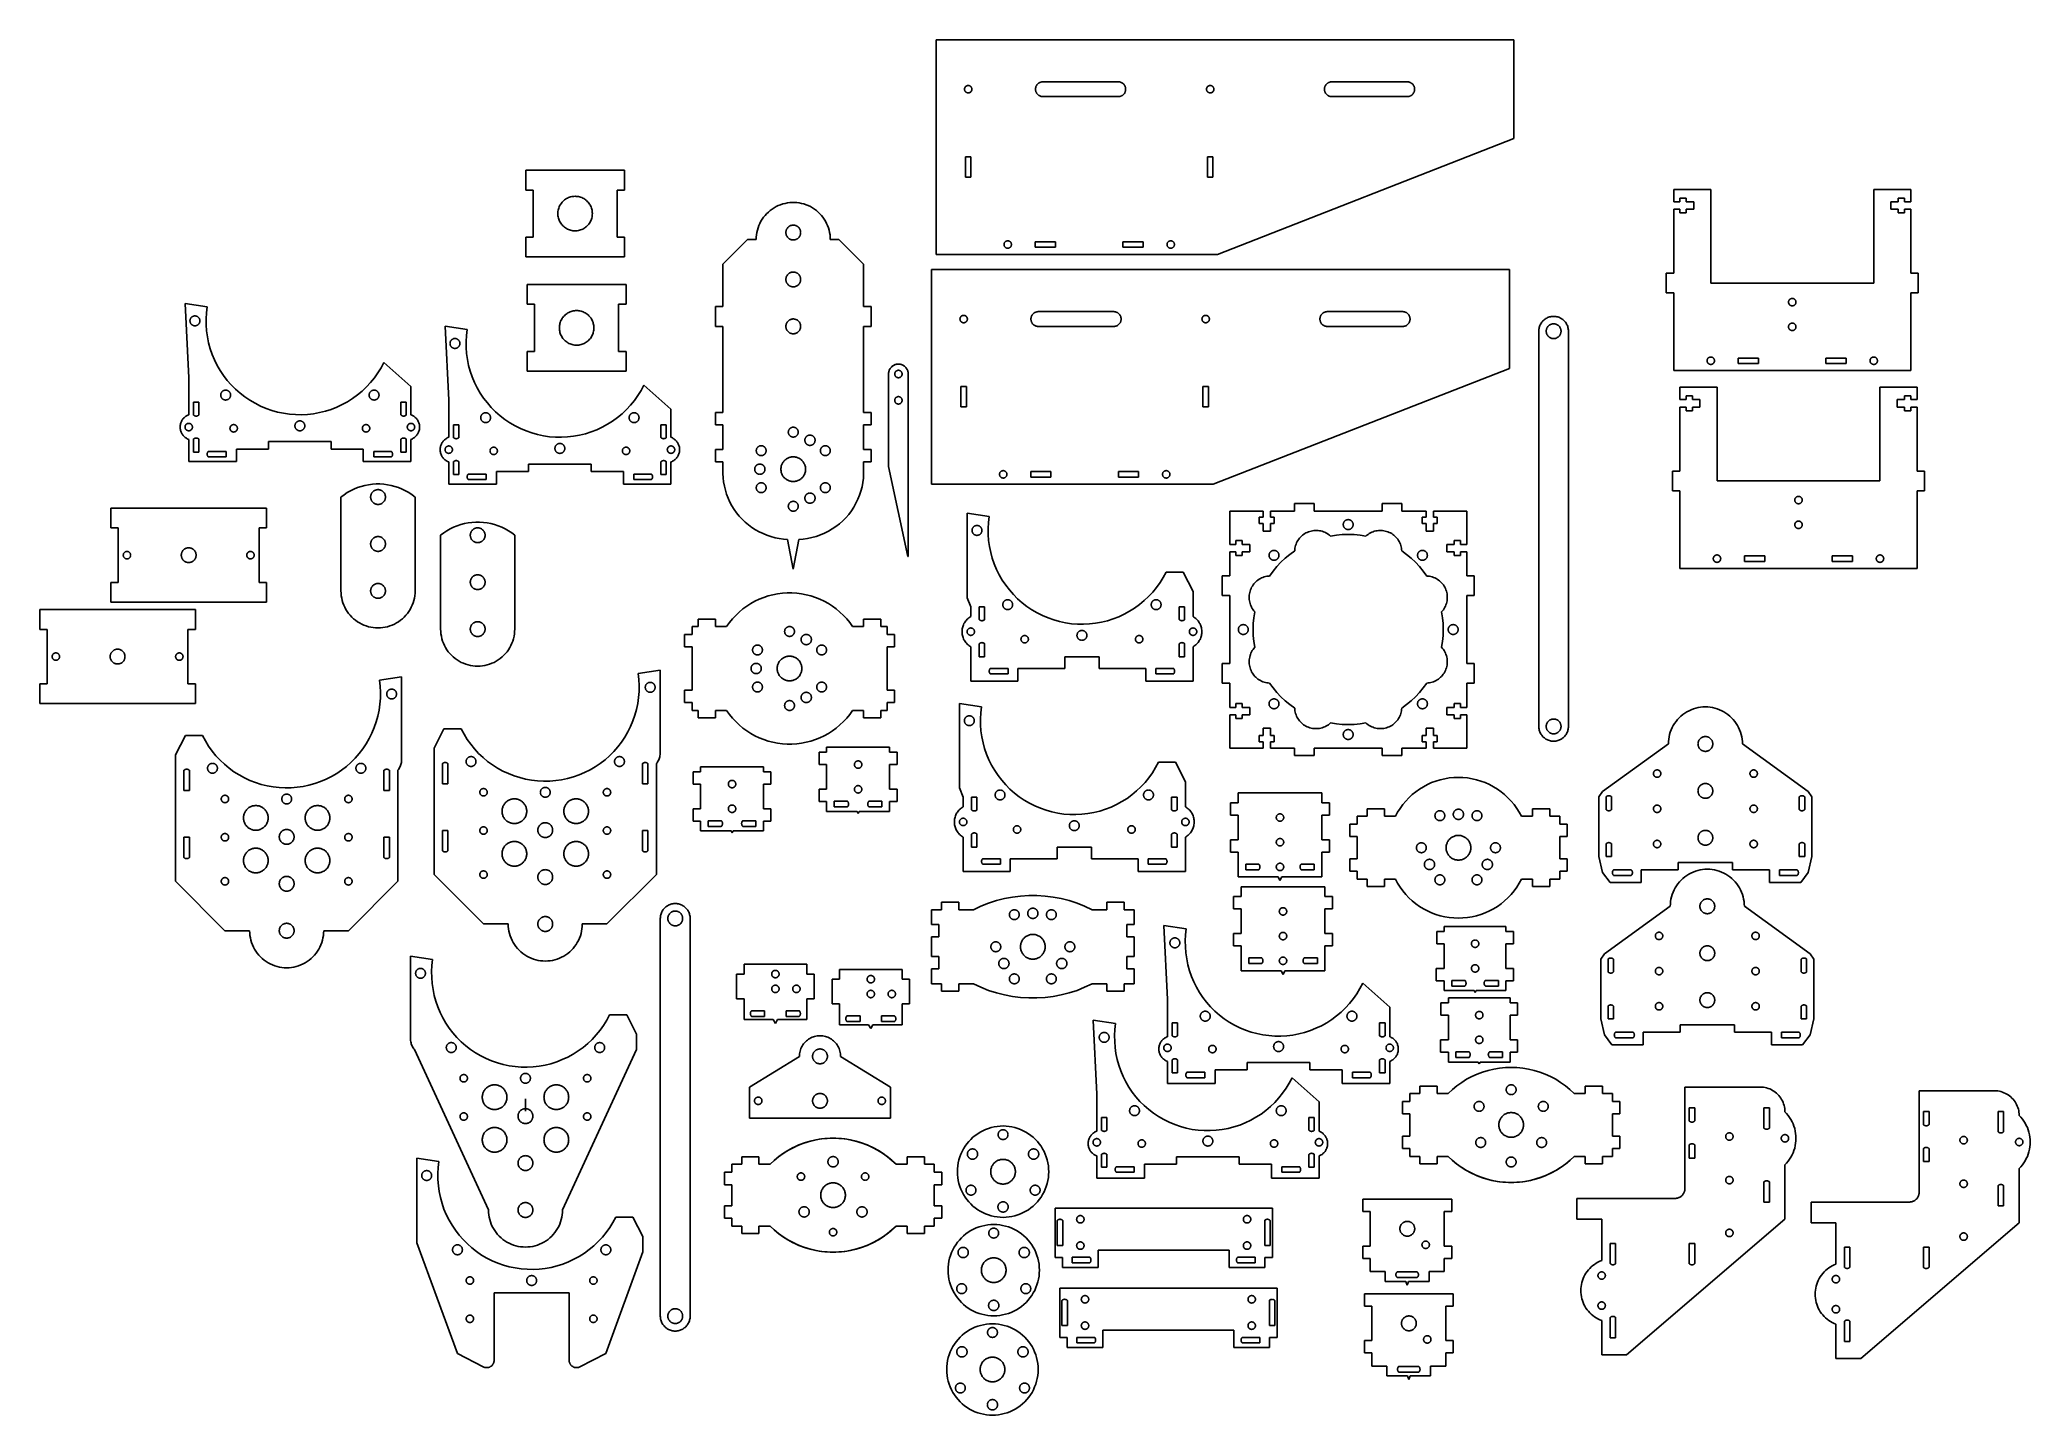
# Model space of a CAD drawing. Extents: x -403 to 403, y -278 to 278.
import ezdxf

# ---------------------------------------------------------------- set-up
doc = ezdxf.new("R2010")
doc.units = 0
doc.layers.get('0').update_dxf_attribs({"linetype": 'CONTINUOUS'})

msp = doc.modelspace()

# ---------------------------------------------------------------- linework, layer by layer
for p, q in [((-40.04, 278.41), (-40.04, 191.54)), ((193.96, 278.41), (-40.04, 278.41)), ((193.96, 238.41), (193.96, 278.41)), ((-28.53, 258.61), (-28.54, 258.51)), ((-28.54, 258.51), (-28.54, 258.41)), ((-28.54, 258.41), (-28.54, 258.31)), ((-28.54, 258.31), (-28.53, 258.21)), ((-28.51, 258.7), (-28.53, 258.61)), ((-28.53, 258.21), (-28.51, 258.12)), ((-28.49, 258.8), (-28.51, 258.7)), ((-28.51, 258.12), (-28.49, 258.02)), ((-28.46, 258.89), (-28.49, 258.8)), ((-28.49, 258.02), (-28.46, 257.93)), ((-28.43, 258.98), (-28.46, 258.89)), ((-28.46, 257.93), (-28.43, 257.84)), ((-28.39, 259.07), (-28.43, 258.98)), ((-28.34, 259.16), (-28.39, 259.07)), ((-28.29, 259.24), (-28.34, 259.16)), ((-28.23, 259.32), (-28.29, 259.24)), ((-28.17, 259.4), (-28.23, 259.32)), ((-28.1, 259.47), (-28.17, 259.4)), ((-28.03, 259.54), (-28.1, 259.47)), ((-27.96, 259.6), (-28.03, 259.54)), ((-27.88, 259.66), (-27.96, 259.6)), ((-27.79, 259.71), (-27.88, 259.66)), ((-27.71, 259.76), (-27.79, 259.71)), ((-27.62, 259.8), (-27.71, 259.76)), ((-27.52, 259.83), (-27.62, 259.8)), ((-27.43, 259.86), (-27.52, 259.83)), ((-27.34, 259.88), (-27.43, 259.86)), ((-27.24, 259.9), (-27.34, 259.88)), ((-27.14, 259.91), (-27.24, 259.9)), ((-27.04, 259.91), (-27.14, 259.91)), ((-26.94, 259.91), (-27.04, 259.91)), ((-26.85, 259.9), (-26.94, 259.91)), ((-26.75, 259.88), (-26.85, 259.9)), ((-26.65, 259.86), (-26.75, 259.88)), ((-26.56, 259.83), (-26.65, 259.86)), ((-26.47, 259.8), (-26.56, 259.83)), ((-26.38, 259.76), (-26.47, 259.8)), ((-26.29, 259.71), (-26.38, 259.76)), ((-26.21, 259.66), (-26.29, 259.71)), ((-26.13, 259.6), (-26.21, 259.66)), ((-26.05, 259.54), (-26.13, 259.6)), ((-25.98, 259.47), (-26.05, 259.54)), ((-25.91, 259.4), (-25.98, 259.47)), ((-25.85, 259.32), (-25.91, 259.4)), ((-25.8, 259.24), (-25.85, 259.32)), ((-25.74, 259.16), (-25.8, 259.24)), ((-25.7, 259.07), (-25.74, 259.16)), ((-25.66, 258.98), (-25.7, 259.07)), ((-25.62, 258.89), (-25.66, 258.98)), ((-25.66, 257.84), (-25.62, 257.93)), ((-25.59, 258.8), (-25.62, 258.89)), ((-25.62, 257.93), (-25.59, 258.02)), ((-25.57, 258.7), (-25.59, 258.8)), ((-25.59, 258.02), (-25.57, 258.12)), ((-25.56, 258.61), (-25.57, 258.7)), ((-25.57, 258.12), (-25.56, 258.21)), ((-25.55, 258.51), (-25.56, 258.61)), ((-25.56, 258.21), (-25.55, 258.31)), ((-25.54, 258.41), (-25.55, 258.51)), ((-25.55, 258.31), (-25.54, 258.41)), ((0.22, 258.7), (0.21, 258.51)), ((0.21, 258.51), (0.21, 258.31)), ((0.21, 258.31), (0.22, 258.12)), ((0.25, 258.89), (0.22, 258.7)), ((0.22, 258.12), (0.25, 257.93)), ((0.28, 259.08), (0.25, 258.89)), ((0.25, 257.93), (0.28, 257.74)), ((0.33, 259.26), (0.28, 259.08)), ((0.39, 259.45), (0.33, 259.26)), ((0.46, 259.62), (0.39, 259.45)), ((0.55, 259.8), (0.46, 259.62)), ((0.64, 259.97), (0.55, 259.8)), ((0.75, 260.13), (0.64, 259.97)), ((0.86, 260.28), (0.75, 260.13)), ((0.99, 260.43), (0.86, 260.28)), ((1.12, 260.57), (0.99, 260.43)), ((1.26, 260.69), (1.12, 260.57)), ((1.41, 260.81), (1.26, 260.69)), ((1.57, 260.92), (1.41, 260.81)), ((1.74, 261.02), (1.57, 260.92)), ((1.91, 261.11), (1.74, 261.02)), ((2.08, 261.19), (1.91, 261.11)), ((2.26, 261.26), (2.08, 261.19)), ((2.45, 261.31), (2.26, 261.26)), ((2.63, 261.35), (2.45, 261.31)), ((2.82, 261.39), (2.63, 261.35)), ((3.02, 261.4), (2.82, 261.39)), ((3.21, 261.41), (3.02, 261.4)), ((33.71, 261.41), (3.21, 261.41)), ((33.9, 261.4), (33.71, 261.41)), ((34.1, 261.38), (33.9, 261.4)), ((34.29, 261.35), (34.1, 261.38)), ((34.48, 261.31), (34.29, 261.35)), ((34.67, 261.25), (34.48, 261.31)), ((34.86, 261.18), (34.67, 261.25)), ((35.03, 261.1), (34.86, 261.18)), ((35.21, 261.01), (35.03, 261.1)), ((35.37, 260.9), (35.21, 261.01)), ((35.53, 260.79), (35.37, 260.9)), ((35.69, 260.67), (35.53, 260.79)), ((35.83, 260.53), (35.69, 260.67)), ((35.96, 260.39), (35.83, 260.53)), ((36.09, 260.24), (35.96, 260.39)), ((36.2, 260.08), (36.09, 260.24)), ((36.31, 259.91), (36.2, 260.08)), ((36.4, 259.74), (36.31, 259.91)), ((36.48, 259.56), (36.4, 259.74)), ((36.55, 259.37), (36.48, 259.56)), ((36.61, 259.19), (36.55, 259.37)), ((36.65, 259), (36.61, 259.19)), ((36.68, 258.8), (36.65, 259)), ((36.65, 257.82), (36.68, 258.02)), ((36.7, 258.61), (36.68, 258.8)), ((36.68, 258.02), (36.7, 258.21)), ((36.71, 258.41), (36.7, 258.61)), ((36.7, 258.21), (36.71, 258.41)), ((69.47, 258.61), (69.46, 258.51)), ((69.46, 258.51), (69.46, 258.41)), ((69.46, 258.41), (69.46, 258.31)), ((69.46, 258.31), (69.47, 258.21)), ((69.49, 258.7), (69.47, 258.61)), ((69.47, 258.21), (69.49, 258.12)), ((69.51, 258.8), (69.49, 258.7)), ((69.49, 258.12), (69.51, 258.02)), ((69.54, 258.89), (69.51, 258.8)), ((69.51, 258.02), (69.54, 257.93)), ((69.57, 258.98), (69.54, 258.89)), ((69.54, 257.93), (69.57, 257.84)), ((69.61, 259.07), (69.57, 258.98)), ((69.66, 259.16), (69.61, 259.07)), ((69.71, 259.24), (69.66, 259.16)), ((69.77, 259.32), (69.71, 259.24)), ((69.83, 259.4), (69.77, 259.32)), ((69.9, 259.47), (69.83, 259.4)), ((69.97, 259.54), (69.9, 259.47)), ((70.04, 259.6), (69.97, 259.54)), ((70.12, 259.66), (70.04, 259.6)), ((70.21, 259.71), (70.12, 259.66)), ((70.29, 259.76), (70.21, 259.71)), ((70.38, 259.8), (70.29, 259.76)), ((70.48, 259.83), (70.38, 259.8)), ((70.57, 259.86), (70.48, 259.83)), ((70.66, 259.88), (70.57, 259.86)), ((70.76, 259.9), (70.66, 259.88)), ((70.86, 259.91), (70.76, 259.9)), ((70.96, 259.91), (70.86, 259.91)), ((71.06, 259.91), (70.96, 259.91)), ((71.15, 259.9), (71.06, 259.91)), ((71.25, 259.88), (71.15, 259.9)), ((71.35, 259.86), (71.25, 259.88)), ((71.44, 259.83), (71.35, 259.86)), ((71.53, 259.8), (71.44, 259.83)), ((71.62, 259.76), (71.53, 259.8)), ((71.71, 259.71), (71.62, 259.76)), ((71.79, 259.66), (71.71, 259.71)), ((71.87, 259.6), (71.79, 259.66)), ((71.95, 259.54), (71.87, 259.6)), ((72.02, 259.47), (71.95, 259.54)), ((72.09, 259.4), (72.02, 259.47)), ((72.15, 259.32), (72.09, 259.4)), ((72.2, 259.24), (72.15, 259.32)), ((72.26, 259.16), (72.2, 259.24)), ((72.3, 259.07), (72.26, 259.16)), ((72.34, 258.98), (72.3, 259.07)), ((72.38, 258.89), (72.34, 258.98)), ((72.34, 257.84), (72.38, 257.93)), ((72.41, 258.8), (72.38, 258.89)), ((72.38, 257.93), (72.41, 258.02)), ((72.43, 258.7), (72.41, 258.8)), ((72.41, 258.02), (72.43, 258.12)), ((72.44, 258.61), (72.43, 258.7)), ((72.43, 258.12), (72.44, 258.21)), ((72.45, 258.51), (72.44, 258.61)), ((72.44, 258.21), (72.45, 258.31)), ((72.46, 258.41), (72.45, 258.51)), ((72.45, 258.31), (72.46, 258.41)), ((117.22, 258.7), (117.21, 258.51)), ((117.21, 258.51), (117.21, 258.31)), ((117.21, 258.31), (117.22, 258.12)), ((117.25, 258.89), (117.22, 258.7)), ((117.22, 258.12), (117.25, 257.93)), ((117.28, 259.08), (117.25, 258.89)), ((117.25, 257.93), (117.28, 257.74)), ((117.33, 259.26), (117.28, 259.08)), ((117.39, 259.45), (117.33, 259.26)), ((117.46, 259.62), (117.39, 259.45)), ((117.55, 259.8), (117.46, 259.62)), ((117.64, 259.97), (117.55, 259.8)), ((117.75, 260.13), (117.64, 259.97)), ((117.86, 260.28), (117.75, 260.13)), ((117.99, 260.43), (117.86, 260.28)), ((118.12, 260.57), (117.99, 260.43)), ((118.26, 260.69), (118.12, 260.57)), ((118.41, 260.81), (118.26, 260.69)), ((118.57, 260.92), (118.41, 260.81)), ((118.74, 261.02), (118.57, 260.92)), ((118.91, 261.11), (118.74, 261.02)), ((119.08, 261.19), (118.91, 261.11)), ((119.26, 261.26), (119.08, 261.19)), ((119.45, 261.31), (119.26, 261.26)), ((119.63, 261.35), (119.45, 261.31)), ((119.82, 261.39), (119.63, 261.35)), ((120.02, 261.4), (119.82, 261.39)), ((120.21, 261.41), (120.02, 261.4)), ((150.71, 261.41), (120.21, 261.41)), ((150.9, 261.4), (150.71, 261.41)), ((151.1, 261.38), (150.9, 261.4)), ((151.29, 261.35), (151.1, 261.38)), ((151.48, 261.31), (151.29, 261.35)), ((151.67, 261.25), (151.48, 261.31)), ((151.86, 261.18), (151.67, 261.25)), ((152.03, 261.1), (151.86, 261.18)), ((152.21, 261.01), (152.03, 261.1)), ((152.37, 260.9), (152.21, 261.01)), ((152.53, 260.79), (152.37, 260.9)), ((152.69, 260.67), (152.53, 260.79)), ((152.83, 260.53), (152.69, 260.67)), ((152.96, 260.39), (152.83, 260.53)), ((153.09, 260.24), (152.96, 260.39)), ((153.2, 260.08), (153.09, 260.24)), ((153.31, 259.91), (153.2, 260.08)), ((153.4, 259.74), (153.31, 259.91)), ((153.48, 259.56), (153.4, 259.74)), ((153.55, 259.37), (153.48, 259.56)), ((153.61, 259.19), (153.55, 259.37)), ((153.65, 259), (153.61, 259.19)), ((153.68, 258.8), (153.65, 259)), ((153.65, 257.82), (153.68, 258.02)), ((153.7, 258.61), (153.68, 258.8)), ((153.68, 258.02), (153.7, 258.21)), ((153.71, 258.41), (153.7, 258.61)), ((153.7, 258.21), (153.71, 258.41)), ((-28.43, 257.84), (-28.39, 257.75)), ((-28.39, 257.75), (-28.34, 257.66)), ((-28.34, 257.66), (-28.29, 257.58)), ((-28.29, 257.58), (-28.23, 257.5)), ((-28.23, 257.5), (-28.17, 257.42)), ((-28.17, 257.42), (-28.1, 257.35)), ((-28.1, 257.35), (-28.03, 257.28)), ((-28.03, 257.28), (-27.96, 257.22)), ((-27.96, 257.22), (-27.88, 257.16)), ((-27.88, 257.16), (-27.79, 257.11)), ((-27.79, 257.11), (-27.71, 257.06)), ((-27.71, 257.06), (-27.62, 257.02)), ((-27.62, 257.02), (-27.52, 256.99)), ((-27.52, 256.99), (-27.43, 256.96)), ((-27.43, 256.96), (-27.34, 256.94)), ((-27.34, 256.94), (-27.24, 256.92)), ((-27.24, 256.92), (-27.14, 256.91)), ((-27.14, 256.91), (-27.04, 256.91)), ((-27.04, 256.91), (-26.94, 256.91)), ((-26.94, 256.91), (-26.85, 256.92)), ((-26.85, 256.92), (-26.75, 256.94)), ((-26.75, 256.94), (-26.65, 256.96)), ((-26.65, 256.96), (-26.56, 256.99)), ((-26.56, 256.99), (-26.47, 257.02)), ((-26.47, 257.02), (-26.38, 257.06)), ((-26.38, 257.06), (-26.29, 257.11)), ((-26.29, 257.11), (-26.21, 257.16)), ((-26.21, 257.16), (-26.13, 257.22)), ((-26.13, 257.22), (-26.05, 257.28)), ((-26.05, 257.28), (-25.98, 257.35)), ((-25.98, 257.35), (-25.91, 257.42)), ((-25.91, 257.42), (-25.85, 257.5)), ((-25.85, 257.5), (-25.8, 257.58)), ((-25.8, 257.58), (-25.74, 257.66)), ((-25.74, 257.66), (-25.7, 257.75)), ((-25.7, 257.75), (-25.66, 257.84)), ((0.28, 257.74), (0.33, 257.56)), ((0.33, 257.56), (0.39, 257.37)), ((0.39, 257.37), (0.46, 257.2)), ((0.46, 257.2), (0.55, 257.02)), ((0.55, 257.02), (0.64, 256.85)), ((0.64, 256.85), (0.75, 256.69)), ((0.75, 256.69), (0.86, 256.54)), ((0.86, 256.54), (0.99, 256.39)), ((0.99, 256.39), (1.12, 256.26)), ((1.12, 256.26), (1.26, 256.13)), ((1.26, 256.13), (1.41, 256.01)), ((1.41, 256.01), (1.57, 255.9)), ((1.57, 255.9), (1.74, 255.8)), ((1.74, 255.8), (1.91, 255.71)), ((1.91, 255.71), (2.08, 255.63)), ((2.08, 255.63), (2.26, 255.56)), ((2.26, 255.56), (2.45, 255.51)), ((2.45, 255.51), (2.63, 255.47)), ((2.63, 255.47), (2.82, 255.43)), ((2.82, 255.43), (3.02, 255.42)), ((3.02, 255.42), (3.21, 255.41)), ((3.21, 255.41), (33.71, 255.41)), ((33.71, 255.41), (33.9, 255.42)), ((33.9, 255.42), (34.1, 255.44)), ((34.1, 255.44), (34.29, 255.47)), ((34.29, 255.47), (34.48, 255.51)), ((34.48, 255.51), (34.67, 255.57)), ((34.67, 255.57), (34.86, 255.64)), ((34.86, 255.64), (35.03, 255.72)), ((35.03, 255.72), (35.21, 255.81)), ((35.21, 255.81), (35.37, 255.92)), ((35.37, 255.92), (35.53, 256.03)), ((35.53, 256.03), (35.69, 256.15)), ((35.69, 256.15), (35.83, 256.29)), ((35.83, 256.29), (35.96, 256.43)), ((35.96, 256.43), (36.09, 256.58)), ((36.09, 256.58), (36.2, 256.74)), ((36.2, 256.74), (36.31, 256.91)), ((36.31, 256.91), (36.4, 257.08)), ((36.4, 257.08), (36.48, 257.26)), ((36.48, 257.26), (36.55, 257.45)), ((36.55, 257.45), (36.61, 257.63)), ((36.61, 257.63), (36.65, 257.82)), ((69.57, 257.84), (69.61, 257.75)), ((69.61, 257.75), (69.66, 257.66)), ((69.66, 257.66), (69.71, 257.58)), ((69.71, 257.58), (69.77, 257.5)), ((69.77, 257.5), (69.83, 257.42)), ((69.83, 257.42), (69.9, 257.35)), ((69.9, 257.35), (69.97, 257.28)), ((69.97, 257.28), (70.04, 257.22)), ((70.04, 257.22), (70.12, 257.16)), ((70.12, 257.16), (70.21, 257.11)), ((70.21, 257.11), (70.29, 257.06)), ((70.29, 257.06), (70.38, 257.02)), ((70.38, 257.02), (70.48, 256.99)), ((70.48, 256.99), (70.57, 256.96)), ((70.57, 256.96), (70.66, 256.94)), ((70.66, 256.94), (70.76, 256.92)), ((70.76, 256.92), (70.86, 256.91)), ((70.86, 256.91), (70.96, 256.91)), ((70.96, 256.91), (71.06, 256.91)), ((71.06, 256.91), (71.15, 256.92)), ((71.15, 256.92), (71.25, 256.94)), ((71.25, 256.94), (71.35, 256.96)), ((71.35, 256.96), (71.44, 256.99)), ((71.44, 256.99), (71.53, 257.02)), ((71.53, 257.02), (71.62, 257.06)), ((71.62, 257.06), (71.71, 257.11)), ((71.71, 257.11), (71.79, 257.16)), ((71.79, 257.16), (71.87, 257.22)), ((71.87, 257.22), (71.95, 257.28)), ((71.95, 257.28), (72.02, 257.35)), ((72.02, 257.35), (72.09, 257.42)), ((72.09, 257.42), (72.15, 257.5)), ((72.15, 257.5), (72.2, 257.58)), ((72.2, 257.58), (72.26, 257.66)), ((72.26, 257.66), (72.3, 257.75)), ((72.3, 257.75), (72.34, 257.84)), ((117.28, 257.74), (117.33, 257.56)), ((117.33, 257.56), (117.39, 257.37)), ((117.39, 257.37), (117.46, 257.2)), ((117.46, 257.2), (117.55, 257.02)), ((117.55, 257.02), (117.64, 256.85)), ((117.64, 256.85), (117.75, 256.69)), ((117.75, 256.69), (117.86, 256.54)), ((117.86, 256.54), (117.99, 256.39)), ((117.99, 256.39), (118.12, 256.26)), ((118.12, 256.26), (118.26, 256.13)), ((118.26, 256.13), (118.41, 256.01)), ((118.41, 256.01), (118.57, 255.9)), ((118.57, 255.9), (118.74, 255.8)), ((118.74, 255.8), (118.91, 255.71)), ((118.91, 255.71), (119.08, 255.63)), ((119.08, 255.63), (119.26, 255.56)), ((119.26, 255.56), (119.45, 255.51)), ((119.45, 255.51), (119.63, 255.47)), ((119.63, 255.47), (119.82, 255.43)), ((119.82, 255.43), (120.02, 255.42)), ((120.02, 255.42), (120.21, 255.41)), ((120.21, 255.41), (150.71, 255.41)), ((150.71, 255.41), (150.9, 255.42)), ((150.9, 255.42), (151.1, 255.44)), ((151.1, 255.44), (151.29, 255.47)), ((151.29, 255.47), (151.48, 255.51)), ((151.48, 255.51), (151.67, 255.57)), ((151.67, 255.57), (151.86, 255.64)), ((151.86, 255.64), (152.03, 255.72)), ((152.03, 255.72), (152.21, 255.81)), ((152.21, 255.81), (152.37, 255.92)), ((152.37, 255.92), (152.53, 256.03)), ((152.53, 256.03), (152.69, 256.15)), ((152.69, 256.15), (152.83, 256.29)), ((152.83, 256.29), (152.96, 256.43)), ((152.96, 256.43), (153.09, 256.58)), ((153.09, 256.58), (153.2, 256.74)), ((153.2, 256.74), (153.31, 256.91)), ((153.31, 256.91), (153.4, 257.08)), ((153.4, 257.08), (153.48, 257.26)), ((153.48, 257.26), (153.55, 257.45)), ((153.55, 257.45), (153.61, 257.63)), ((153.61, 257.63), (153.65, 257.82)), ((73.96, 191.54), (193.96, 238.41)), ((-25.94, 231.07), (-28.14, 231.07)), ((-28.14, 231.07), (-28.14, 222.87)), ((-25.94, 222.87), (-25.94, 231.07)), ((72.06, 231.07), (69.86, 231.07)), ((69.86, 231.07), (69.86, 222.87)), ((72.06, 222.87), (72.06, 231.07)), ((-206.24, 225.6), (-206.24, 217.6)), ((-166.24, 225.6), (-206.24, 225.6)), ((-166.24, 217.6), (-166.24, 225.6)), ((-28.14, 222.87), (-25.94, 222.87)), ((69.86, 222.87), (72.06, 222.87)), ((258.64, 212.86), (258.64, 217.86)), ((258.64, 217.86), (273.64, 217.86)), ((273.64, 217.86), (273.64, 179.93)), ((339.64, 179.93), (339.64, 217.86)), ((339.64, 217.86), (354.64, 217.86)), ((354.64, 217.86), (354.64, 212.86)), ((-206.24, 217.6), (-203.24, 217.6)), ((-203.24, 217.6), (-203.24, 198.5)), ((-193, 209.86), (-193.11, 209.42)), ((-192.87, 210.3), (-193, 209.86)), ((-192.71, 210.73), (-192.87, 210.3)), ((-192.52, 211.15), (-192.71, 210.73)), ((-192.3, 211.55), (-192.52, 211.15)), ((-192.06, 211.94), (-192.3, 211.55)), ((-191.8, 212.31), (-192.06, 211.94)), ((-191.51, 212.67), (-191.8, 212.31)), ((-191.19, 213), (-191.51, 212.67)), ((-190.86, 213.32), (-191.19, 213)), ((-190.5, 213.61), (-190.86, 213.32)), ((-190.13, 213.87), (-190.5, 213.61)), ((-189.74, 214.11), (-190.13, 213.87)), ((-189.34, 214.33), (-189.74, 214.11)), ((-188.92, 214.52), (-189.34, 214.33)), ((-188.49, 214.68), (-188.92, 214.52)), ((-188.05, 214.81), (-188.49, 214.68)), ((-187.61, 214.92), (-188.05, 214.81)), ((-187.16, 214.99), (-187.61, 214.92)), ((-186.7, 215.04), (-187.16, 214.99)), ((-186.24, 215.05), (-186.7, 215.04)), ((-185.78, 215.04), (-186.24, 215.05)), ((-185.33, 214.99), (-185.78, 215.04)), ((-184.88, 214.92), (-185.33, 214.99)), ((-184.43, 214.81), (-184.88, 214.92)), ((-183.99, 214.68), (-184.43, 214.81)), ((-183.56, 214.52), (-183.99, 214.68)), ((-183.15, 214.33), (-183.56, 214.52)), ((-182.74, 214.11), (-183.15, 214.33)), ((-182.35, 213.87), (-182.74, 214.11)), ((-181.98, 213.61), (-182.35, 213.87)), ((-181.63, 213.32), (-181.98, 213.61)), ((-181.29, 213), (-181.63, 213.32)), ((-180.98, 212.67), (-181.29, 213)), ((-180.69, 212.31), (-180.98, 212.67)), ((-180.42, 211.94), (-180.69, 212.31)), ((-180.18, 211.55), (-180.42, 211.94)), ((-179.96, 211.15), (-180.18, 211.55)), ((-179.78, 210.73), (-179.96, 211.15)), ((-179.61, 210.3), (-179.78, 210.73)), ((-179.48, 209.86), (-179.61, 210.3)), ((-179.38, 209.42), (-179.48, 209.86)), ((-169.24, 217.6), (-166.24, 217.6)), ((-169.24, 198.5), (-169.24, 217.6)), ((-106.47, 209.88), (-107.24, 209.3)), ((-105.67, 210.4), (-106.47, 209.88)), ((-104.83, 210.87), (-105.67, 210.4)), ((-103.96, 211.29), (-104.83, 210.87)), ((-103.07, 211.65), (-103.96, 211.29)), ((-102.16, 211.95), (-103.07, 211.65)), ((-101.23, 212.2), (-102.16, 211.95)), ((-100.28, 212.38), (-101.23, 212.2)), ((-99.33, 212.51), (-100.28, 212.38)), ((-98.37, 212.57), (-99.33, 212.51)), ((-97.41, 212.57), (-98.37, 212.57)), ((-96.45, 212.51), (-97.41, 212.57)), ((-95.5, 212.38), (-96.45, 212.51)), ((-94.55, 212.2), (-95.5, 212.38)), ((-93.62, 211.95), (-94.55, 212.2)), ((-92.71, 211.65), (-93.62, 211.95)), ((-91.82, 211.29), (-92.71, 211.65)), ((-90.95, 210.87), (-91.82, 211.29)), ((-90.11, 210.4), (-90.95, 210.87)), ((-89.31, 209.88), (-90.11, 210.4)), ((-88.54, 209.3), (-89.31, 209.88)), ((261.14, 212.86), (258.64, 212.86)), ((258.64, 183.93), (258.64, 209.86)), ((258.64, 209.86), (261.14, 209.86)), ((263.74, 214.36), (261.14, 214.36)), ((261.14, 214.36), (261.14, 212.86)), ((261.14, 209.86), (261.14, 208.36)), ((263.74, 212.86), (263.74, 214.36)), ((266.74, 212.86), (263.74, 212.86)), ((263.74, 208.36), (263.74, 209.86)), ((263.74, 209.86), (266.74, 209.86)), ((266.74, 209.86), (266.74, 212.86)), ((349.54, 212.86), (346.54, 212.86)), ((346.54, 212.86), (346.54, 209.86)), ((346.54, 209.86), (349.54, 209.86)), ((352.14, 214.36), (349.54, 214.36)), ((349.54, 214.36), (349.54, 212.86)), ((349.54, 209.86), (349.54, 208.36)), ((352.14, 212.86), (352.14, 214.36)), ((354.64, 212.86), (352.14, 212.86)), ((352.14, 208.36), (352.14, 209.86)), ((352.14, 209.86), (354.64, 209.86)), ((354.64, 209.86), (354.64, 183.93)), ((-193.23, 208.51), (-193.24, 208.05)), ((-193.24, 208.05), (-193.23, 207.59)), ((-193.18, 208.97), (-193.23, 208.51)), ((-193.23, 207.59), (-193.18, 207.14)), ((-193.11, 209.42), (-193.18, 208.97)), ((-193.18, 207.14), (-193.11, 206.69)), ((-193.11, 206.69), (-193, 206.24)), ((-193, 206.24), (-192.87, 205.8)), ((-192.87, 205.8), (-192.71, 205.37)), ((-192.71, 205.37), (-192.52, 204.96)), ((-192.52, 204.96), (-192.3, 204.55)), ((-192.3, 204.55), (-192.06, 204.16)), ((-192.06, 204.16), (-191.8, 203.79)), ((-191.8, 203.79), (-191.51, 203.44)), ((-191.51, 203.44), (-191.19, 203.1)), ((-191.19, 203.1), (-190.86, 202.79)), ((-190.86, 202.79), (-190.5, 202.5)), ((-190.5, 202.5), (-190.13, 202.23)), ((-190.13, 202.23), (-189.74, 201.99)), ((-189.74, 201.99), (-189.34, 201.77)), ((-189.34, 201.77), (-188.92, 201.59)), ((-188.92, 201.59), (-188.49, 201.42)), ((-183.99, 201.42), (-183.56, 201.59)), ((-183.56, 201.59), (-183.15, 201.77)), ((-183.15, 201.77), (-182.74, 201.99)), ((-182.74, 201.99), (-182.35, 202.23)), ((-182.35, 202.23), (-181.98, 202.5)), ((-181.98, 202.5), (-181.63, 202.79)), ((-181.63, 202.79), (-181.29, 203.1)), ((-181.29, 203.1), (-180.98, 203.44)), ((-180.98, 203.44), (-180.69, 203.79)), ((-180.69, 203.79), (-180.42, 204.16)), ((-180.42, 204.16), (-180.18, 204.55)), ((-180.18, 204.55), (-179.96, 204.96)), ((-179.96, 204.96), (-179.78, 205.37)), ((-179.78, 205.37), (-179.61, 205.8)), ((-179.61, 205.8), (-179.48, 206.24)), ((-179.48, 206.24), (-179.38, 206.69)), ((-179.3, 208.97), (-179.38, 209.42)), ((-179.38, 206.69), (-179.3, 207.14)), ((-179.26, 208.51), (-179.3, 208.97)), ((-179.3, 207.14), (-179.26, 207.59)), ((-179.24, 208.05), (-179.26, 208.51)), ((-179.26, 207.59), (-179.24, 208.05)), ((-112.13, 202.3), (-112.4, 201.38)), ((-111.79, 203.2), (-112.13, 202.3)), ((-111.41, 204.08), (-111.79, 203.2)), ((-110.96, 204.94), (-111.41, 204.08)), ((-110.46, 205.76), (-110.96, 204.94)), ((-109.91, 206.55), (-110.46, 205.76)), ((-109.31, 207.3), (-109.91, 206.55)), ((-108.67, 208.01), (-109.31, 207.3)), ((-107.98, 208.68), (-108.67, 208.01)), ((-107.24, 209.3), (-107.98, 208.68)), ((-100.66, 201.54), (-100.73, 201.36)), ((-100.58, 201.72), (-100.66, 201.54)), ((-100.49, 201.89), (-100.58, 201.72)), ((-100.39, 202.06), (-100.49, 201.89)), ((-100.27, 202.22), (-100.39, 202.06)), ((-100.15, 202.37), (-100.27, 202.22)), ((-100.01, 202.52), (-100.15, 202.37)), ((-99.87, 202.65), (-100.01, 202.52)), ((-99.72, 202.77), (-99.87, 202.65)), ((-99.56, 202.89), (-99.72, 202.77)), ((-99.39, 202.99), (-99.56, 202.89)), ((-99.22, 203.08), (-99.39, 202.99)), ((-99.04, 203.17), (-99.22, 203.08)), ((-98.86, 203.24), (-99.04, 203.17)), ((-98.67, 203.29), (-98.86, 203.24)), ((-98.48, 203.34), (-98.67, 203.29)), ((-98.28, 203.37), (-98.48, 203.34)), ((-98.09, 203.39), (-98.28, 203.37)), ((-97.89, 203.39), (-98.09, 203.39)), ((-97.69, 203.39), (-97.89, 203.39)), ((-97.5, 203.37), (-97.69, 203.39)), ((-97.31, 203.34), (-97.5, 203.37)), ((-97.11, 203.29), (-97.31, 203.34)), ((-96.93, 203.24), (-97.11, 203.29)), ((-96.74, 203.17), (-96.93, 203.24)), ((-96.56, 203.08), (-96.74, 203.17)), ((-96.39, 202.99), (-96.56, 203.08)), ((-96.22, 202.89), (-96.39, 202.99)), ((-96.06, 202.77), (-96.22, 202.89)), ((-95.91, 202.65), (-96.06, 202.77)), ((-95.77, 202.52), (-95.91, 202.65)), ((-95.64, 202.37), (-95.77, 202.52)), ((-95.51, 202.22), (-95.64, 202.37)), ((-95.4, 202.06), (-95.51, 202.22)), ((-95.29, 201.89), (-95.4, 202.06)), ((-95.2, 201.72), (-95.29, 201.89)), ((-95.12, 201.54), (-95.2, 201.72)), ((-95.05, 201.36), (-95.12, 201.54)), ((-87.81, 208.68), (-88.54, 209.3)), ((-87.12, 208.01), (-87.81, 208.68)), ((-86.47, 207.3), (-87.12, 208.01)), ((-85.87, 206.55), (-86.47, 207.3)), ((-85.32, 205.76), (-85.87, 206.55)), ((-84.82, 204.94), (-85.32, 205.76)), ((-84.38, 204.08), (-84.82, 204.94)), ((-83.99, 203.2), (-84.38, 204.08)), ((-83.65, 202.3), (-83.99, 203.2)), ((-83.38, 201.38), (-83.65, 202.3)), ((261.14, 208.36), (263.74, 208.36)), ((349.54, 208.36), (352.14, 208.36)), ((-206.24, 198.5), (-206.24, 190.5)), ((-203.24, 198.5), (-206.24, 198.5)), ((-188.49, 201.42), (-188.05, 201.29)), ((-188.05, 201.29), (-187.61, 201.19)), ((-187.61, 201.19), (-187.16, 201.11)), ((-187.16, 201.11), (-186.7, 201.07)), ((-186.7, 201.07), (-186.24, 201.05)), ((-186.24, 201.05), (-185.78, 201.07)), ((-185.78, 201.07), (-185.33, 201.11)), ((-185.33, 201.11), (-184.88, 201.19)), ((-184.88, 201.19), (-184.43, 201.29)), ((-184.43, 201.29), (-183.99, 201.42)), ((-166.24, 198.5), (-169.24, 198.5)), ((-166.24, 190.5), (-166.24, 198.5)), ((-116.39, 197.57), (-126.39, 187.57)), ((-112.89, 197.57), (-116.39, 197.57)), ((-112.86, 198.54), (-112.89, 197.57)), ((-112.77, 199.49), (-112.86, 198.54)), ((-112.61, 200.44), (-112.77, 199.49)), ((-112.4, 201.38), (-112.61, 200.44)), ((-100.88, 200.59), (-100.89, 200.39)), ((-100.89, 200.39), (-100.88, 200.2)), ((-100.87, 200.79), (-100.88, 200.59)), ((-100.88, 200.2), (-100.87, 200)), ((-100.83, 200.98), (-100.87, 200.79)), ((-100.87, 200), (-100.83, 199.81)), ((-100.79, 201.17), (-100.83, 200.98)), ((-100.83, 199.81), (-100.79, 199.62)), ((-100.73, 201.36), (-100.79, 201.17)), ((-100.79, 199.62), (-100.73, 199.43)), ((-100.73, 199.43), (-100.66, 199.25)), ((-100.66, 199.25), (-100.58, 199.07)), ((-100.58, 199.07), (-100.49, 198.89)), ((-100.49, 198.89), (-100.39, 198.73)), ((-100.39, 198.73), (-100.27, 198.57)), ((-100.27, 198.57), (-100.15, 198.42)), ((-100.15, 198.42), (-100.01, 198.27)), ((-100.01, 198.27), (-99.87, 198.14)), ((-99.87, 198.14), (-99.72, 198.01)), ((-99.72, 198.01), (-99.56, 197.9)), ((-99.56, 197.9), (-99.39, 197.8)), ((-99.39, 197.8), (-99.22, 197.7)), ((-99.22, 197.7), (-99.04, 197.62)), ((-99.04, 197.62), (-98.86, 197.55)), ((-98.86, 197.55), (-98.67, 197.5)), ((-98.67, 197.5), (-98.48, 197.45)), ((-98.48, 197.45), (-98.28, 197.42)), ((-98.28, 197.42), (-98.09, 197.4)), ((-98.09, 197.4), (-97.89, 197.39)), ((-97.89, 197.39), (-97.69, 197.4)), ((-97.69, 197.4), (-97.5, 197.42)), ((-97.5, 197.42), (-97.31, 197.45)), ((-97.31, 197.45), (-97.11, 197.5)), ((-97.11, 197.5), (-96.93, 197.55)), ((-96.93, 197.55), (-96.74, 197.62)), ((-96.74, 197.62), (-96.56, 197.7)), ((-96.56, 197.7), (-96.39, 197.8)), ((-96.39, 197.8), (-96.22, 197.9)), ((-96.22, 197.9), (-96.06, 198.01)), ((-96.06, 198.01), (-95.91, 198.14)), ((-95.91, 198.14), (-95.77, 198.27)), ((-95.77, 198.27), (-95.64, 198.42)), ((-95.64, 198.42), (-95.51, 198.57)), ((-95.51, 198.57), (-95.4, 198.73)), ((-95.4, 198.73), (-95.29, 198.89)), ((-95.29, 198.89), (-95.2, 199.07)), ((-95.2, 199.07), (-95.12, 199.25)), ((-95.12, 199.25), (-95.05, 199.43)), ((-94.99, 201.17), (-95.05, 201.36)), ((-95.05, 199.43), (-94.99, 199.62)), ((-94.95, 200.98), (-94.99, 201.17)), ((-94.99, 199.62), (-94.95, 199.81)), ((-94.92, 200.79), (-94.95, 200.98)), ((-94.95, 199.81), (-94.92, 200)), ((-94.9, 200.59), (-94.92, 200.79)), ((-94.92, 200), (-94.9, 200.2)), ((-94.89, 200.39), (-94.9, 200.59)), ((-94.9, 200.2), (-94.89, 200.39)), ((-83.17, 200.44), (-83.38, 201.38)), ((-83.01, 199.49), (-83.17, 200.44)), ((-82.92, 198.54), (-83.01, 199.49)), ((-82.89, 197.57), (-82.92, 198.54)), ((-79.39, 197.57), (-82.89, 197.57)), ((-69.39, 187.57), (-79.39, 197.57)), ((-12.53, 195.73), (-12.54, 195.63)), ((-12.54, 195.63), (-12.54, 195.54)), ((-12.54, 195.54), (-12.54, 195.44)), ((-12.54, 195.44), (-12.53, 195.34)), ((-12.51, 195.83), (-12.53, 195.73)), ((-12.53, 195.34), (-12.51, 195.24)), ((-12.49, 195.92), (-12.51, 195.83)), ((-12.51, 195.24), (-12.49, 195.15)), ((-12.46, 196.02), (-12.49, 195.92)), ((-12.49, 195.15), (-12.46, 195.05)), ((-12.43, 196.11), (-12.46, 196.02)), ((-12.46, 195.05), (-12.43, 194.96)), ((-12.39, 196.2), (-12.43, 196.11)), ((-12.43, 194.96), (-12.39, 194.87)), ((-12.34, 196.29), (-12.39, 196.2)), ((-12.39, 194.87), (-12.34, 194.79)), ((-12.29, 196.37), (-12.34, 196.29)), ((-12.34, 194.79), (-12.29, 194.7)), ((-12.23, 196.45), (-12.29, 196.37)), ((-12.29, 194.7), (-12.23, 194.62)), ((-12.17, 196.52), (-12.23, 196.45)), ((-12.23, 194.62), (-12.17, 194.55)), ((-12.1, 196.6), (-12.17, 196.52)), ((-12.17, 194.55), (-12.1, 194.47)), ((-12.03, 196.66), (-12.1, 196.6)), ((-12.1, 194.47), (-12.03, 194.41)), ((-11.96, 196.73), (-12.03, 196.66)), ((-12.03, 194.41), (-11.96, 194.35)), ((-11.88, 196.78), (-11.96, 196.73)), ((-11.96, 194.35), (-11.88, 194.29)), ((-11.79, 196.83), (-11.88, 196.78)), ((-11.88, 194.29), (-11.79, 194.24)), ((-11.71, 196.88), (-11.79, 196.83)), ((-11.79, 194.24), (-11.71, 194.19)), ((-11.62, 196.92), (-11.71, 196.88)), ((-11.71, 194.19), (-11.62, 194.15)), ((-11.52, 196.96), (-11.62, 196.92)), ((-11.62, 194.15), (-11.52, 194.11)), ((-11.43, 196.98), (-11.52, 196.96)), ((-11.52, 194.11), (-11.43, 194.09)), ((-11.34, 197.01), (-11.43, 196.98)), ((-11.43, 194.09), (-11.34, 194.06)), ((-11.24, 197.02), (-11.34, 197.01)), ((-11.34, 194.06), (-11.24, 194.05)), ((-11.14, 197.03), (-11.24, 197.02)), ((-11.24, 194.05), (-11.14, 194.04)), ((-11.04, 197.04), (-11.14, 197.03)), ((-11.14, 194.04), (-11.04, 194.04)), ((-10.94, 197.03), (-11.04, 197.04)), ((-11.04, 194.04), (-10.94, 194.04)), ((-10.85, 197.02), (-10.94, 197.03)), ((-10.94, 194.04), (-10.85, 194.05)), ((-10.75, 197.01), (-10.85, 197.02)), ((-10.85, 194.05), (-10.75, 194.06)), ((-10.65, 196.98), (-10.75, 197.01)), ((-10.75, 194.06), (-10.65, 194.09)), ((-10.56, 196.96), (-10.65, 196.98)), ((-10.65, 194.09), (-10.56, 194.11)), ((-10.47, 196.92), (-10.56, 196.96)), ((-10.56, 194.11), (-10.47, 194.15)), ((-10.38, 196.88), (-10.47, 196.92)), ((-10.47, 194.15), (-10.38, 194.19)), ((-10.29, 196.83), (-10.38, 196.88)), ((-10.38, 194.19), (-10.29, 194.24)), ((-10.21, 196.78), (-10.29, 196.83)), ((-10.29, 194.24), (-10.21, 194.29)), ((-10.13, 196.73), (-10.21, 196.78)), ((-10.21, 194.29), (-10.13, 194.35)), ((-10.05, 196.66), (-10.13, 196.73)), ((-10.13, 194.35), (-10.05, 194.41)), ((-9.98, 196.6), (-10.05, 196.66)), ((-10.05, 194.41), (-9.98, 194.47)), ((-9.91, 196.52), (-9.98, 196.6)), ((-9.98, 194.47), (-9.91, 194.55)), ((-9.85, 196.45), (-9.91, 196.52)), ((-9.91, 194.55), (-9.85, 194.62)), ((-9.8, 196.37), (-9.85, 196.45)), ((-9.85, 194.62), (-9.8, 194.7)), ((-9.74, 196.29), (-9.8, 196.37)), ((-9.8, 194.7), (-9.74, 194.79)), ((-9.7, 196.2), (-9.74, 196.29)), ((-9.74, 194.79), (-9.7, 194.87)), ((-9.66, 196.11), (-9.7, 196.2)), ((-9.7, 194.87), (-9.66, 194.96)), ((-9.62, 196.02), (-9.66, 196.11)), ((-9.66, 194.96), (-9.62, 195.05)), ((-9.59, 195.92), (-9.62, 196.02)), ((-9.62, 195.05), (-9.59, 195.15)), ((-9.57, 195.83), (-9.59, 195.92)), ((-9.59, 195.15), (-9.57, 195.24)), ((-9.56, 195.73), (-9.57, 195.83)), ((-9.57, 195.24), (-9.56, 195.34)), ((-9.55, 195.63), (-9.56, 195.73)), ((-9.56, 195.34), (-9.55, 195.44)), ((-9.54, 195.54), (-9.55, 195.63)), ((-9.55, 195.44), (-9.54, 195.54)), ((8.31, 196.64), (0.11, 196.64)), ((0.11, 196.64), (0.11, 194.44)), ((0.11, 194.44), (8.31, 194.44)), ((8.31, 194.44), (8.31, 196.64)), ((35.61, 196.64), (35.61, 194.44)), ((43.81, 196.64), (35.61, 196.64)), ((35.61, 194.44), (43.81, 194.44)), ((43.81, 194.44), (43.81, 196.64)), ((53.47, 195.73), (53.46, 195.63)), ((53.46, 195.63), (53.46, 195.54)), ((53.46, 195.54), (53.46, 195.44)), ((53.46, 195.44), (53.47, 195.34)), ((53.49, 195.83), (53.47, 195.73)), ((53.47, 195.34), (53.49, 195.24)), ((53.51, 195.92), (53.49, 195.83)), ((53.49, 195.24), (53.51, 195.15)), ((53.54, 196.02), (53.51, 195.92)), ((53.51, 195.15), (53.54, 195.05)), ((53.57, 196.11), (53.54, 196.02)), ((53.54, 195.05), (53.57, 194.96)), ((53.61, 196.2), (53.57, 196.11)), ((53.57, 194.96), (53.61, 194.87)), ((53.66, 196.29), (53.61, 196.2)), ((53.61, 194.87), (53.66, 194.79)), ((53.71, 196.37), (53.66, 196.29)), ((53.66, 194.79), (53.71, 194.7)), ((53.77, 196.45), (53.71, 196.37)), ((53.71, 194.7), (53.77, 194.62)), ((53.83, 196.52), (53.77, 196.45)), ((53.77, 194.62), (53.83, 194.55)), ((53.9, 196.6), (53.83, 196.52)), ((53.83, 194.55), (53.9, 194.47)), ((53.97, 196.66), (53.9, 196.6)), ((53.9, 194.47), (53.97, 194.41)), ((54.04, 196.73), (53.97, 196.66)), ((53.97, 194.41), (54.04, 194.35)), ((54.12, 196.78), (54.04, 196.73)), ((54.04, 194.35), (54.12, 194.29)), ((54.21, 196.83), (54.12, 196.78)), ((54.12, 194.29), (54.21, 194.24)), ((54.29, 196.88), (54.21, 196.83)), ((54.21, 194.24), (54.29, 194.19)), ((54.38, 196.92), (54.29, 196.88)), ((54.29, 194.19), (54.38, 194.15)), ((54.48, 196.96), (54.38, 196.92)), ((54.38, 194.15), (54.48, 194.11)), ((54.57, 196.98), (54.48, 196.96)), ((54.48, 194.11), (54.57, 194.09)), ((54.66, 197.01), (54.57, 196.98)), ((54.57, 194.09), (54.66, 194.06)), ((54.76, 197.02), (54.66, 197.01)), ((54.66, 194.06), (54.76, 194.05)), ((54.86, 197.03), (54.76, 197.02)), ((54.76, 194.05), (54.86, 194.04)), ((54.96, 197.04), (54.86, 197.03)), ((54.86, 194.04), (54.96, 194.04)), ((55.06, 197.03), (54.96, 197.04)), ((54.96, 194.04), (55.06, 194.04)), ((55.15, 197.02), (55.06, 197.03)), ((55.06, 194.04), (55.15, 194.05)), ((55.25, 197.01), (55.15, 197.02)), ((55.15, 194.05), (55.25, 194.06)), ((55.35, 196.98), (55.25, 197.01)), ((55.25, 194.06), (55.35, 194.09)), ((55.44, 196.96), (55.35, 196.98)), ((55.35, 194.09), (55.44, 194.11)), ((55.53, 196.92), (55.44, 196.96)), ((55.44, 194.11), (55.53, 194.15)), ((55.62, 196.88), (55.53, 196.92)), ((55.53, 194.15), (55.62, 194.19)), ((55.71, 196.83), (55.62, 196.88)), ((55.62, 194.19), (55.71, 194.24)), ((55.79, 196.78), (55.71, 196.83)), ((55.71, 194.24), (55.79, 194.29)), ((55.87, 196.73), (55.79, 196.78)), ((55.79, 194.29), (55.87, 194.35)), ((55.95, 196.66), (55.87, 196.73)), ((55.87, 194.35), (55.95, 194.41)), ((56.02, 196.6), (55.95, 196.66)), ((55.95, 194.41), (56.02, 194.47)), ((56.09, 196.52), (56.02, 196.6)), ((56.02, 194.47), (56.09, 194.55)), ((56.15, 196.45), (56.09, 196.52)), ((56.09, 194.55), (56.15, 194.62)), ((56.2, 196.37), (56.15, 196.45)), ((56.15, 194.62), (56.2, 194.7)), ((56.26, 196.29), (56.2, 196.37)), ((56.2, 194.7), (56.26, 194.79)), ((56.3, 196.2), (56.26, 196.29)), ((56.26, 194.79), (56.3, 194.87)), ((56.34, 196.11), (56.3, 196.2)), ((56.3, 194.87), (56.34, 194.96)), ((56.38, 196.02), (56.34, 196.11)), ((56.34, 194.96), (56.38, 195.05)), ((56.41, 195.92), (56.38, 196.02)), ((56.38, 195.05), (56.41, 195.15)), ((56.43, 195.83), (56.41, 195.92)), ((56.41, 195.15), (56.43, 195.24)), ((56.44, 195.73), (56.43, 195.83)), ((56.43, 195.24), (56.44, 195.34)), ((56.45, 195.63), (56.44, 195.73)), ((56.44, 195.34), (56.45, 195.44)), ((56.46, 195.54), (56.45, 195.63)), ((56.45, 195.44), (56.46, 195.54)), ((-206.24, 190.5), (-166.24, 190.5)), ((-126.39, 187.57), (-126.39, 170.39)), ((-69.39, 170.39), (-69.39, 187.57)), ((-40.04, 191.54), (73.96, 191.54)), ((-205.61, 179.33), (-205.61, 171.33)), ((-165.61, 179.33), (-205.61, 179.33)), ((-165.61, 171.33), (-165.61, 179.33)), ((-100.88, 181.59), (-100.89, 181.39)), ((-100.89, 181.39), (-100.88, 181.2)), ((-100.87, 181.79), (-100.88, 181.59)), ((-100.88, 181.2), (-100.87, 181)), ((-100.83, 181.98), (-100.87, 181.79)), ((-100.87, 181), (-100.83, 180.81)), ((-100.79, 182.17), (-100.83, 181.98)), ((-100.83, 180.81), (-100.79, 180.62)), ((-100.73, 182.36), (-100.79, 182.17)), ((-100.79, 180.62), (-100.73, 180.43)), ((-100.66, 182.54), (-100.73, 182.36)), ((-100.73, 180.43), (-100.66, 180.25)), ((-100.58, 182.72), (-100.66, 182.54)), ((-100.66, 180.25), (-100.58, 180.07)), ((-100.49, 182.89), (-100.58, 182.72)), ((-100.58, 180.07), (-100.49, 179.89)), ((-100.39, 183.06), (-100.49, 182.89)), ((-100.49, 179.89), (-100.39, 179.73)), ((-100.27, 183.22), (-100.39, 183.06)), ((-100.39, 179.73), (-100.27, 179.57)), ((-100.15, 183.37), (-100.27, 183.22)), ((-100.27, 179.57), (-100.15, 179.42)), ((-100.01, 183.52), (-100.15, 183.37)), ((-100.15, 179.42), (-100.01, 179.27)), ((-99.87, 183.65), (-100.01, 183.52)), ((-100.01, 179.27), (-99.87, 179.14)), ((-99.72, 183.77), (-99.87, 183.65)), ((-99.87, 179.14), (-99.72, 179.01)), ((-99.56, 183.89), (-99.72, 183.77)), ((-99.72, 179.01), (-99.56, 178.9)), ((-99.39, 183.99), (-99.56, 183.89)), ((-99.56, 178.9), (-99.39, 178.8)), ((-99.22, 184.08), (-99.39, 183.99)), ((-99.39, 178.8), (-99.22, 178.7)), ((-99.04, 184.17), (-99.22, 184.08)), ((-99.22, 178.7), (-99.04, 178.62)), ((-98.86, 184.24), (-99.04, 184.17)), ((-99.04, 178.62), (-98.86, 178.55)), ((-98.67, 184.29), (-98.86, 184.24)), ((-98.86, 178.55), (-98.67, 178.5)), ((-98.48, 184.34), (-98.67, 184.29)), ((-98.67, 178.5), (-98.48, 178.45)), ((-98.28, 184.37), (-98.48, 184.34)), ((-98.48, 178.45), (-98.28, 178.42)), ((-98.09, 184.39), (-98.28, 184.37)), ((-98.28, 178.42), (-98.09, 178.4)), ((-97.89, 184.39), (-98.09, 184.39)), ((-98.09, 178.4), (-97.89, 178.39)), ((-97.69, 184.39), (-97.89, 184.39)), ((-97.89, 178.39), (-97.69, 178.4)), ((-97.5, 184.37), (-97.69, 184.39)), ((-97.69, 178.4), (-97.5, 178.42)), ((-97.31, 184.34), (-97.5, 184.37)), ((-97.5, 178.42), (-97.31, 178.45)), ((-97.11, 184.29), (-97.31, 184.34)), ((-97.31, 178.45), (-97.11, 178.5)), ((-96.93, 184.24), (-97.11, 184.29)), ((-97.11, 178.5), (-96.93, 178.55)), ((-96.74, 184.17), (-96.93, 184.24)), ((-96.93, 178.55), (-96.74, 178.62)), ((-96.56, 184.08), (-96.74, 184.17)), ((-96.74, 178.62), (-96.56, 178.7)), ((-96.39, 183.99), (-96.56, 184.08)), ((-96.56, 178.7), (-96.39, 178.8)), ((-96.22, 183.89), (-96.39, 183.99)), ((-96.39, 178.8), (-96.22, 178.9)), ((-96.06, 183.77), (-96.22, 183.89)), ((-96.22, 178.9), (-96.06, 179.01)), ((-95.91, 183.65), (-96.06, 183.77)), ((-96.06, 179.01), (-95.91, 179.14)), ((-95.77, 183.52), (-95.91, 183.65)), ((-95.91, 179.14), (-95.77, 179.27)), ((-95.64, 183.37), (-95.77, 183.52)), ((-95.77, 179.27), (-95.64, 179.42)), ((-95.51, 183.22), (-95.64, 183.37)), ((-95.64, 179.42), (-95.51, 179.57)), ((-95.4, 183.06), (-95.51, 183.22)), ((-95.51, 179.57), (-95.4, 179.73)), ((-95.29, 182.89), (-95.4, 183.06)), ((-95.4, 179.73), (-95.29, 179.89)), ((-95.2, 182.72), (-95.29, 182.89)), ((-95.29, 179.89), (-95.2, 180.07)), ((-95.12, 182.54), (-95.2, 182.72)), ((-95.2, 180.07), (-95.12, 180.25)), ((-95.05, 182.36), (-95.12, 182.54)), ((-95.12, 180.25), (-95.05, 180.43)), ((-94.99, 182.17), (-95.05, 182.36)), ((-95.05, 180.43), (-94.99, 180.62)), ((-94.95, 181.98), (-94.99, 182.17)), ((-94.99, 180.62), (-94.95, 180.81)), ((-94.92, 181.79), (-94.95, 181.98)), ((-94.95, 180.81), (-94.92, 181)), ((-94.9, 181.59), (-94.92, 181.79)), ((-94.92, 181), (-94.9, 181.2)), ((-94.89, 181.39), (-94.9, 181.59)), ((-94.9, 181.2), (-94.89, 181.39)), ((-41.88, 185.36), (-41.88, 98.49)), ((192.12, 185.36), (-41.88, 185.36)), ((192.12, 145.36), (192.12, 185.36)), ((255.64, 175.93), (255.64, 183.93)), ((255.64, 183.93), (258.64, 183.93)), ((273.64, 179.93), (339.64, 179.93)), ((354.64, 183.93), (357.64, 183.93)), ((357.64, 183.93), (357.64, 175.93)), ((-344.19, 171.63), (-342.69, 141.63)), ((-335.26, 170.29), (-344.19, 171.63)), ((-335.26, 170.29), (-335.55, 167.86)), ((-205.61, 171.33), (-202.61, 171.33)), ((-202.61, 171.33), (-202.61, 152.23)), ((-168.61, 171.33), (-165.61, 171.33)), ((-168.61, 152.23), (-168.61, 171.33)), ((-129.39, 170.39), (-129.39, 162.39)), ((-126.39, 170.39), (-129.39, 170.39)), ((-66.39, 170.39), (-69.39, 170.39)), ((-66.39, 162.39), (-66.39, 170.39)), ((258.64, 175.93), (255.64, 175.93)), ((258.64, 144.49), (258.64, 175.93)), ((305.15, 172.31), (305.14, 172.21)), ((305.14, 172.21), (305.15, 172.11)), ((305.17, 172.5), (305.15, 172.4)), ((305.15, 172.4), (305.15, 172.31)), ((305.15, 172.11), (305.15, 172.01)), ((305.15, 172.01), (305.17, 171.92)), ((305.19, 172.6), (305.17, 172.5)), ((305.17, 171.92), (305.19, 171.82)), ((305.22, 172.69), (305.19, 172.6)), ((305.19, 171.82), (305.22, 171.73)), ((305.26, 172.78), (305.22, 172.69)), ((305.22, 171.73), (305.26, 171.63)), ((305.3, 172.87), (305.26, 172.78)), ((305.26, 171.63), (305.3, 171.55)), ((305.34, 172.96), (305.3, 172.87)), ((305.3, 171.55), (305.34, 171.46)), ((305.39, 173.04), (305.34, 172.96)), ((305.34, 171.46), (305.39, 171.38)), ((305.45, 173.12), (305.39, 173.04)), ((305.39, 171.38), (305.45, 171.3)), ((305.51, 173.2), (305.45, 173.12)), ((305.45, 171.3), (305.51, 171.22)), ((305.58, 173.27), (305.51, 173.2)), ((305.51, 171.22), (305.58, 171.15)), ((305.65, 173.34), (305.58, 173.27)), ((305.58, 171.15), (305.65, 171.08)), ((305.73, 173.4), (305.65, 173.34)), ((305.65, 171.08), (305.73, 171.02)), ((305.81, 173.46), (305.73, 173.4)), ((305.73, 171.02), (305.81, 170.96)), ((305.89, 173.51), (305.81, 173.46)), ((305.81, 170.96), (305.89, 170.91)), ((305.98, 173.55), (305.89, 173.51)), ((305.89, 170.91), (305.98, 170.86)), ((306.07, 173.59), (305.98, 173.55)), ((305.98, 170.86), (306.07, 170.82)), ((306.16, 173.63), (306.07, 173.59)), ((306.07, 170.82), (306.16, 170.79)), ((306.25, 173.66), (306.16, 173.63)), ((306.16, 170.79), (306.25, 170.76)), ((306.35, 173.68), (306.25, 173.66)), ((306.25, 170.76), (306.35, 170.74)), ((306.45, 173.7), (306.35, 173.68)), ((306.35, 170.74), (306.45, 170.72)), ((306.54, 173.71), (306.45, 173.7)), ((306.45, 170.72), (306.54, 170.71)), ((306.64, 173.71), (306.54, 173.71)), ((306.54, 170.71), (306.64, 170.71)), ((306.74, 173.71), (306.64, 173.71)), ((306.64, 170.71), (306.74, 170.71)), ((306.84, 173.7), (306.74, 173.71)), ((306.74, 170.71), (306.84, 170.72)), ((306.93, 173.68), (306.84, 173.7)), ((306.84, 170.72), (306.93, 170.74)), ((307.03, 173.66), (306.93, 173.68)), ((306.93, 170.74), (307.03, 170.76)), ((307.12, 173.63), (307.03, 173.66)), ((307.03, 170.76), (307.12, 170.79)), ((307.22, 173.59), (307.12, 173.63)), ((307.12, 170.79), (307.22, 170.82)), ((307.31, 173.55), (307.22, 173.59)), ((307.22, 170.82), (307.31, 170.86)), ((307.39, 173.51), (307.31, 173.55)), ((307.31, 170.86), (307.39, 170.91)), ((307.48, 173.46), (307.39, 173.51)), ((307.39, 170.91), (307.48, 170.96)), ((307.56, 173.4), (307.48, 173.46)), ((307.48, 170.96), (307.56, 171.02)), ((307.63, 173.34), (307.56, 173.4)), ((307.56, 171.02), (307.63, 171.08)), ((307.7, 173.27), (307.63, 173.34)), ((307.63, 171.08), (307.7, 171.15)), ((307.77, 173.2), (307.7, 173.27)), ((307.7, 171.15), (307.77, 171.22)), ((307.83, 173.12), (307.77, 173.2)), ((307.77, 171.22), (307.83, 171.3)), ((307.89, 173.04), (307.83, 173.12)), ((307.83, 171.3), (307.89, 171.38)), ((307.94, 172.96), (307.89, 173.04)), ((307.89, 171.38), (307.94, 171.46)), ((307.99, 172.87), (307.94, 172.96)), ((307.94, 171.46), (307.99, 171.55)), ((308.03, 172.78), (307.99, 172.87)), ((307.99, 171.55), (308.03, 171.63)), ((308.06, 172.69), (308.03, 172.78)), ((308.03, 171.63), (308.06, 171.73)), ((308.09, 172.6), (308.06, 172.69)), ((308.06, 171.73), (308.09, 171.82)), ((308.11, 172.5), (308.09, 172.6)), ((308.09, 171.82), (308.11, 171.92)), ((308.13, 172.4), (308.11, 172.5)), ((308.11, 171.92), (308.13, 172.01)), ((308.14, 172.31), (308.13, 172.4)), ((308.13, 172.01), (308.14, 172.11)), ((308.14, 172.21), (308.14, 172.31)), ((308.14, 172.11), (308.14, 172.21)), ((357.64, 175.93), (354.64, 175.93)), ((354.64, 175.93), (354.64, 144.49)), ((-342.18, 164.76), (-342.19, 164.63)), ((-342.19, 164.63), (-342.18, 164.5)), ((-342.17, 164.89), (-342.18, 164.76)), ((-342.18, 164.5), (-342.17, 164.37)), ((-342.15, 165.02), (-342.17, 164.89)), ((-342.17, 164.37), (-342.15, 164.24)), ((-342.12, 165.15), (-342.15, 165.02)), ((-342.15, 164.24), (-342.12, 164.11)), ((-342.08, 165.27), (-342.12, 165.15)), ((-342.12, 164.11), (-342.08, 163.99)), ((-342.03, 165.4), (-342.08, 165.27)), ((-342.08, 163.99), (-342.03, 163.87)), ((-341.98, 165.52), (-342.03, 165.4)), ((-342.03, 163.87), (-341.98, 163.75)), ((-341.92, 165.63), (-341.98, 165.52)), ((-341.98, 163.75), (-341.92, 163.63)), ((-341.85, 165.74), (-341.92, 165.63)), ((-341.92, 163.63), (-341.85, 163.52)), ((-341.77, 165.85), (-341.85, 165.74)), ((-341.85, 163.52), (-341.77, 163.41)), ((-341.69, 165.95), (-341.77, 165.85)), ((-341.77, 163.41), (-341.69, 163.31)), ((-341.6, 166.05), (-341.69, 165.95)), ((-341.69, 163.31), (-341.6, 163.22)), ((-341.5, 166.13), (-341.6, 166.05)), ((-341.6, 163.22), (-341.5, 163.13)), ((-341.4, 166.22), (-341.5, 166.13)), ((-341.5, 163.13), (-341.4, 163.04)), ((-341.3, 166.29), (-341.4, 166.22)), ((-341.4, 163.04), (-341.3, 162.97)), ((-341.19, 166.36), (-341.3, 166.29)), ((-341.3, 162.97), (-341.19, 162.9)), ((-341.07, 166.42), (-341.19, 166.36)), ((-341.19, 162.9), (-341.07, 162.84)), ((-340.95, 166.48), (-341.07, 166.42)), ((-341.07, 162.84), (-340.95, 162.78)), ((-340.83, 166.52), (-340.95, 166.48)), ((-340.95, 162.78), (-340.83, 162.74)), ((-340.7, 166.56), (-340.83, 166.52)), ((-340.83, 162.74), (-340.7, 162.7)), ((-340.58, 166.59), (-340.7, 166.56)), ((-340.7, 162.7), (-340.58, 162.67)), ((-340.45, 166.61), (-340.58, 166.59)), ((-340.58, 162.67), (-340.45, 162.65)), ((-340.32, 166.63), (-340.45, 166.61)), ((-340.45, 162.65), (-340.32, 162.64)), ((-340.19, 166.63), (-340.32, 166.63)), ((-340.32, 162.64), (-340.19, 162.63)), ((-340.05, 166.63), (-340.19, 166.63)), ((-340.19, 162.63), (-340.05, 162.64)), ((-339.92, 166.61), (-340.05, 166.63)), ((-340.05, 162.64), (-339.92, 162.65)), ((-339.8, 166.59), (-339.92, 166.61)), ((-339.92, 162.65), (-339.8, 162.67)), ((-339.67, 166.56), (-339.8, 166.59)), ((-339.8, 162.67), (-339.67, 162.7)), ((-339.54, 166.52), (-339.67, 166.56)), ((-339.67, 162.7), (-339.54, 162.74)), ((-339.42, 166.48), (-339.54, 166.52)), ((-339.54, 162.74), (-339.42, 162.78)), ((-339.3, 166.42), (-339.42, 166.48)), ((-339.42, 162.78), (-339.3, 162.84)), ((-339.19, 166.36), (-339.3, 166.42)), ((-339.3, 162.84), (-339.19, 162.9)), ((-339.07, 166.29), (-339.19, 166.36)), ((-339.19, 162.9), (-339.07, 162.97)), ((-338.97, 166.22), (-339.07, 166.29)), ((-339.07, 162.97), (-338.97, 163.04)), ((-338.87, 166.13), (-338.97, 166.22)), ((-338.97, 163.04), (-338.87, 163.13)), ((-338.77, 166.05), (-338.87, 166.13)), ((-338.87, 163.13), (-338.77, 163.22)), ((-338.68, 165.95), (-338.77, 166.05)), ((-338.77, 163.22), (-338.68, 163.31)), ((-338.6, 165.85), (-338.68, 165.95)), ((-338.68, 163.31), (-338.6, 163.41)), ((-338.52, 165.74), (-338.6, 165.85)), ((-338.6, 163.41), (-338.52, 163.52)), ((-338.45, 165.63), (-338.52, 165.74)), ((-338.52, 163.52), (-338.45, 163.63)), ((-338.39, 165.52), (-338.45, 165.63)), ((-338.45, 163.63), (-338.39, 163.75)), ((-338.34, 165.4), (-338.39, 165.52)), ((-338.39, 163.75), (-338.34, 163.87)), ((-338.29, 165.27), (-338.34, 165.4)), ((-338.34, 163.87), (-338.29, 163.99)), ((-338.25, 165.15), (-338.29, 165.27)), ((-338.29, 163.99), (-338.25, 164.11)), ((-338.22, 165.02), (-338.25, 165.15)), ((-338.25, 164.11), (-338.22, 164.24)), ((-338.2, 164.89), (-338.22, 165.02)), ((-338.22, 164.24), (-338.2, 164.37)), ((-338.19, 164.76), (-338.2, 164.89)), ((-338.2, 164.37), (-338.19, 164.5)), ((-338.19, 164.63), (-338.19, 164.76)), ((-338.19, 164.5), (-338.19, 164.63)), ((-335.55, 167.86), (-335.68, 165.42)), ((-335.68, 165.42), (-335.65, 162.97)), ((-335.65, 162.97), (-335.46, 160.53)), ((-238.9, 162.49), (-237.4, 132.49)), ((-229.97, 161.14), (-238.9, 162.49)), ((-192.6, 162.23), (-192.61, 161.78)), ((-192.61, 161.78), (-192.6, 161.32)), ((-192.55, 162.69), (-192.6, 162.23)), ((-192.6, 161.32), (-192.55, 160.86)), ((-192.48, 163.14), (-192.55, 162.69)), ((-192.37, 163.59), (-192.48, 163.14)), ((-192.24, 164.03), (-192.37, 163.59)), ((-192.08, 164.46), (-192.24, 164.03)), ((-191.89, 164.87), (-192.08, 164.46)), ((-191.67, 165.28), (-191.89, 164.87)), ((-191.43, 165.67), (-191.67, 165.28)), ((-191.17, 166.04), (-191.43, 165.67)), ((-190.87, 166.39), (-191.17, 166.04)), ((-190.56, 166.73), (-190.87, 166.39)), ((-190.23, 167.04), (-190.56, 166.73)), ((-189.87, 167.33), (-190.23, 167.04)), ((-189.5, 167.6), (-189.87, 167.33)), ((-189.11, 167.84), (-189.5, 167.6)), ((-188.71, 168.05), (-189.11, 167.84)), ((-188.29, 168.24), (-188.71, 168.05)), ((-187.86, 168.41), (-188.29, 168.24)), ((-187.42, 168.54), (-187.86, 168.41)), ((-186.98, 168.64), (-187.42, 168.54)), ((-186.53, 168.72), (-186.98, 168.64)), ((-186.07, 168.76), (-186.53, 168.72)), ((-185.61, 168.78), (-186.07, 168.76)), ((-185.15, 168.76), (-185.61, 168.78)), ((-184.7, 168.72), (-185.15, 168.76)), ((-184.25, 168.64), (-184.7, 168.72)), ((-183.8, 168.54), (-184.25, 168.64)), ((-183.36, 168.41), (-183.8, 168.54)), ((-182.93, 168.24), (-183.36, 168.41)), ((-182.52, 168.05), (-182.93, 168.24)), ((-182.11, 167.84), (-182.52, 168.05)), ((-181.72, 167.6), (-182.11, 167.84)), ((-181.35, 167.33), (-181.72, 167.6)), ((-181, 167.04), (-181.35, 167.33)), ((-180.66, 166.73), (-181, 167.04)), ((-180.35, 166.39), (-180.66, 166.73)), ((-180.06, 166.04), (-180.35, 166.39)), ((-179.79, 165.67), (-180.06, 166.04)), ((-179.55, 165.28), (-179.79, 165.67)), ((-179.33, 164.87), (-179.55, 165.28)), ((-179.14, 164.46), (-179.33, 164.87)), ((-178.98, 164.03), (-179.14, 164.46)), ((-178.85, 163.59), (-178.98, 164.03)), ((-178.75, 163.14), (-178.85, 163.59)), ((-178.67, 162.69), (-178.75, 163.14)), ((-178.63, 162.23), (-178.67, 162.69)), ((-178.67, 160.86), (-178.63, 161.32)), ((-178.61, 161.78), (-178.63, 162.23)), ((-178.63, 161.32), (-178.61, 161.78)), ((-129.39, 162.39), (-126.39, 162.39)), ((-126.39, 162.39), (-126.39, 127.57)), ((-100.88, 162.59), (-100.89, 162.39)), ((-100.89, 162.39), (-100.88, 162.2)), ((-100.87, 162.79), (-100.88, 162.59)), ((-100.88, 162.2), (-100.87, 162)), ((-100.83, 162.98), (-100.87, 162.79)), ((-100.87, 162), (-100.83, 161.81)), ((-100.79, 163.17), (-100.83, 162.98)), ((-100.83, 161.81), (-100.79, 161.62)), ((-100.73, 163.36), (-100.79, 163.17)), ((-100.79, 161.62), (-100.73, 161.43)), ((-100.66, 163.54), (-100.73, 163.36)), ((-100.73, 161.43), (-100.66, 161.25)), ((-100.58, 163.72), (-100.66, 163.54)), ((-100.66, 161.25), (-100.58, 161.07)), ((-100.49, 163.89), (-100.58, 163.72)), ((-100.39, 164.06), (-100.49, 163.89)), ((-100.27, 164.22), (-100.39, 164.06)), ((-100.15, 164.37), (-100.27, 164.22)), ((-100.01, 164.52), (-100.15, 164.37)), ((-99.87, 164.65), (-100.01, 164.52)), ((-99.72, 164.77), (-99.87, 164.65)), ((-99.56, 164.89), (-99.72, 164.77)), ((-99.39, 164.99), (-99.56, 164.89)), ((-99.22, 165.08), (-99.39, 164.99)), ((-99.04, 165.17), (-99.22, 165.08)), ((-98.86, 165.24), (-99.04, 165.17)), ((-98.67, 165.29), (-98.86, 165.24)), ((-98.48, 165.34), (-98.67, 165.29)), ((-98.28, 165.37), (-98.48, 165.34)), ((-98.09, 165.39), (-98.28, 165.37)), ((-97.89, 165.39), (-98.09, 165.39)), ((-97.69, 165.39), (-97.89, 165.39)), ((-97.5, 165.37), (-97.69, 165.39)), ((-97.31, 165.34), (-97.5, 165.37)), ((-97.11, 165.29), (-97.31, 165.34)), ((-96.93, 165.24), (-97.11, 165.29)), ((-96.74, 165.17), (-96.93, 165.24)), ((-96.56, 165.08), (-96.74, 165.17)), ((-96.39, 164.99), (-96.56, 165.08)), ((-96.22, 164.89), (-96.39, 164.99)), ((-96.06, 164.77), (-96.22, 164.89)), ((-95.91, 164.65), (-96.06, 164.77)), ((-95.77, 164.52), (-95.91, 164.65)), ((-95.64, 164.37), (-95.77, 164.52)), ((-95.51, 164.22), (-95.64, 164.37)), ((-95.4, 164.06), (-95.51, 164.22)), ((-95.29, 163.89), (-95.4, 164.06)), ((-95.2, 163.72), (-95.29, 163.89)), ((-95.12, 163.54), (-95.2, 163.72)), ((-95.2, 161.07), (-95.12, 161.25)), ((-95.05, 163.36), (-95.12, 163.54)), ((-95.12, 161.25), (-95.05, 161.43)), ((-94.99, 163.17), (-95.05, 163.36)), ((-95.05, 161.43), (-94.99, 161.62)), ((-94.95, 162.98), (-94.99, 163.17)), ((-94.99, 161.62), (-94.95, 161.81)), ((-94.92, 162.79), (-94.95, 162.98)), ((-94.95, 161.81), (-94.92, 162)), ((-94.9, 162.59), (-94.92, 162.79)), ((-94.92, 162), (-94.9, 162.2)), ((-94.89, 162.39), (-94.9, 162.59)), ((-94.9, 162.2), (-94.89, 162.39)), ((-69.39, 162.39), (-66.39, 162.39)), ((-69.39, 127.57), (-69.39, 162.39)), ((-30.37, 165.56), (-30.38, 165.46)), ((-30.38, 165.46), (-30.38, 165.36)), ((-30.38, 165.36), (-30.38, 165.26)), ((-30.38, 165.26), (-30.37, 165.17)), ((-30.35, 165.65), (-30.37, 165.56)), ((-30.37, 165.17), (-30.35, 165.07)), ((-30.33, 165.75), (-30.35, 165.65)), ((-30.35, 165.07), (-30.33, 164.97)), ((-30.3, 165.84), (-30.33, 165.75)), ((-30.33, 164.97), (-30.3, 164.88)), ((-30.27, 165.94), (-30.3, 165.84)), ((-30.3, 164.88), (-30.27, 164.79)), ((-30.23, 166.02), (-30.27, 165.94)), ((-30.27, 164.79), (-30.23, 164.7)), ((-30.18, 166.11), (-30.23, 166.02)), ((-30.23, 164.7), (-30.18, 164.61)), ((-30.13, 166.19), (-30.18, 166.11)), ((-30.18, 164.61), (-30.13, 164.53)), ((-30.07, 166.27), (-30.13, 166.19)), ((-30.13, 164.53), (-30.07, 164.45)), ((-30.01, 166.35), (-30.07, 166.27)), ((-30.07, 164.45), (-30.01, 164.37)), ((-29.94, 166.42), (-30.01, 166.35)), ((-30.01, 164.37), (-29.94, 164.3)), ((-29.87, 166.49), (-29.94, 166.42)), ((-29.94, 164.3), (-29.87, 164.23)), ((-29.79, 166.55), (-29.87, 166.49)), ((-29.87, 164.23), (-29.79, 164.17)), ((-29.71, 166.61), (-29.79, 166.55)), ((-29.79, 164.17), (-29.71, 164.11)), ((-29.63, 166.66), (-29.71, 166.61)), ((-29.71, 164.11), (-29.63, 164.06)), ((-29.54, 166.71), (-29.63, 166.66)), ((-29.63, 164.06), (-29.54, 164.02)), ((-29.45, 166.75), (-29.54, 166.71)), ((-29.54, 164.02), (-29.45, 163.98)), ((-29.36, 166.78), (-29.45, 166.75)), ((-29.45, 163.98), (-29.36, 163.94)), ((-29.27, 166.81), (-29.36, 166.78)), ((-29.36, 163.94), (-29.27, 163.91)), ((-29.17, 166.83), (-29.27, 166.81)), ((-29.27, 163.91), (-29.17, 163.89)), ((-29.08, 166.85), (-29.17, 166.83)), ((-29.17, 163.89), (-29.08, 163.87)), ((-28.98, 166.86), (-29.08, 166.85)), ((-29.08, 163.87), (-28.98, 163.86)), ((-28.88, 166.86), (-28.98, 166.86)), ((-28.98, 163.86), (-28.88, 163.86)), ((-28.78, 166.86), (-28.88, 166.86)), ((-28.88, 163.86), (-28.78, 163.86)), ((-28.68, 166.85), (-28.78, 166.86)), ((-28.78, 163.86), (-28.68, 163.87)), ((-28.59, 166.83), (-28.68, 166.85)), ((-28.68, 163.87), (-28.59, 163.89)), ((-28.49, 166.81), (-28.59, 166.83)), ((-28.59, 163.89), (-28.49, 163.91)), ((-28.4, 166.78), (-28.49, 166.81)), ((-28.49, 163.91), (-28.4, 163.94)), ((-28.31, 166.75), (-28.4, 166.78)), ((-28.4, 163.94), (-28.31, 163.98)), ((-28.22, 166.71), (-28.31, 166.75)), ((-28.31, 163.98), (-28.22, 164.02)), ((-28.13, 166.66), (-28.22, 166.71)), ((-28.22, 164.02), (-28.13, 164.06)), ((-28.05, 166.61), (-28.13, 166.66)), ((-28.13, 164.06), (-28.05, 164.11)), ((-27.97, 166.55), (-28.05, 166.61)), ((-28.05, 164.11), (-27.97, 164.17)), ((-27.89, 166.49), (-27.97, 166.55)), ((-27.97, 164.17), (-27.89, 164.23)), ((-27.82, 166.42), (-27.89, 166.49)), ((-27.89, 164.23), (-27.82, 164.3)), ((-27.75, 166.35), (-27.82, 166.42)), ((-27.82, 164.3), (-27.75, 164.37)), ((-27.69, 166.27), (-27.75, 166.35)), ((-27.75, 164.37), (-27.69, 164.45)), ((-27.63, 166.19), (-27.69, 166.27)), ((-27.69, 164.45), (-27.63, 164.53)), ((-27.58, 166.11), (-27.63, 166.19)), ((-27.63, 164.53), (-27.58, 164.61)), ((-27.54, 166.02), (-27.58, 166.11)), ((-27.58, 164.61), (-27.54, 164.7)), ((-27.49, 165.94), (-27.54, 166.02)), ((-27.54, 164.7), (-27.49, 164.79)), ((-27.46, 165.84), (-27.49, 165.94)), ((-27.49, 164.79), (-27.46, 164.88)), ((-27.43, 165.75), (-27.46, 165.84)), ((-27.46, 164.88), (-27.43, 164.97)), ((-27.41, 165.65), (-27.43, 165.75)), ((-27.43, 164.97), (-27.41, 165.07)), ((-27.39, 165.56), (-27.41, 165.65)), ((-27.41, 165.07), (-27.39, 165.17)), ((-27.38, 165.46), (-27.39, 165.56)), ((-27.39, 165.17), (-27.38, 165.26)), ((-27.38, 165.36), (-27.38, 165.46)), ((-27.38, 165.26), (-27.38, 165.36)), ((-1.62, 165.65), (-1.63, 165.46)), ((-1.63, 165.46), (-1.63, 165.27)), ((-1.63, 165.27), (-1.62, 165.07)), ((-1.59, 165.84), (-1.62, 165.65)), ((-1.62, 165.07), (-1.59, 164.88)), ((-1.56, 166.03), (-1.59, 165.84)), ((-1.59, 164.88), (-1.56, 164.69)), ((-1.51, 166.22), (-1.56, 166.03)), ((-1.56, 164.69), (-1.51, 164.51)), ((-1.45, 166.4), (-1.51, 166.22)), ((-1.51, 164.51), (-1.45, 164.33)), ((-1.37, 166.58), (-1.45, 166.4)), ((-1.45, 164.33), (-1.37, 164.15)), ((-1.29, 166.75), (-1.37, 166.58)), ((-1.37, 164.15), (-1.29, 163.97)), ((-1.2, 166.92), (-1.29, 166.75)), ((-1.29, 163.97), (-1.2, 163.81)), ((-1.09, 167.08), (-1.2, 166.92)), ((-1.2, 163.81), (-1.09, 163.65)), ((-0.98, 167.23), (-1.09, 167.08)), ((-1.09, 163.65), (-0.98, 163.49)), ((-0.85, 167.38), (-0.98, 167.23)), ((-0.98, 163.49), (-0.85, 163.34)), ((-0.72, 167.52), (-0.85, 167.38)), ((-0.85, 163.34), (-0.72, 163.21)), ((-0.58, 167.65), (-0.72, 167.52)), ((-0.72, 163.21), (-0.58, 163.08)), ((-0.43, 167.77), (-0.58, 167.65)), ((-0.58, 163.08), (-0.43, 162.96)), ((-0.27, 167.88), (-0.43, 167.77)), ((-0.43, 162.96), (-0.27, 162.85)), ((-0.1, 167.98), (-0.27, 167.88)), ((-0.27, 162.85), (-0.1, 162.75)), ((0.07, 168.06), (-0.1, 167.98)), ((-0.1, 162.75), (0.07, 162.66)), ((0.24, 168.14), (0.07, 168.06)), ((0.07, 162.66), (0.24, 162.58)), ((0.42, 168.21), (0.24, 168.14)), ((0.24, 162.58), (0.42, 162.51)), ((0.61, 168.26), (0.42, 168.21)), ((0.42, 162.51), (0.61, 162.46)), ((0.8, 168.31), (0.61, 168.26)), ((0.61, 162.46), (0.8, 162.42)), ((0.99, 168.34), (0.8, 168.31)), ((0.8, 162.42), (0.99, 162.39)), ((1.18, 168.36), (0.99, 168.34)), ((0.99, 162.39), (1.18, 162.37)), ((1.37, 168.36), (1.18, 168.36)), ((1.18, 162.37), (1.37, 162.36)), ((31.87, 168.36), (1.37, 168.36)), ((1.37, 162.36), (31.87, 162.36)), ((32.07, 168.36), (31.87, 168.36)), ((31.87, 162.36), (32.07, 162.37)), ((32.26, 168.34), (32.07, 168.36)), ((32.07, 162.37), (32.26, 162.39)), ((32.45, 168.3), (32.26, 168.34)), ((32.26, 162.39), (32.45, 162.42)), ((32.65, 168.26), (32.45, 168.3)), ((32.45, 162.42), (32.65, 162.46)), ((32.83, 168.2), (32.65, 168.26)), ((32.65, 162.46), (32.83, 162.52)), ((33.02, 168.13), (32.83, 168.2)), ((32.83, 162.52), (33.02, 162.59)), ((33.2, 168.05), (33.02, 168.13)), ((33.02, 162.59), (33.2, 162.67)), ((33.37, 167.96), (33.2, 168.05)), ((33.2, 162.67), (33.37, 162.76)), ((33.54, 167.86), (33.37, 167.96)), ((33.37, 162.76), (33.54, 162.87)), ((33.7, 167.74), (33.54, 167.86)), ((33.54, 162.87), (33.7, 162.98)), ((33.85, 167.62), (33.7, 167.74)), ((33.7, 162.98), (33.85, 163.11)), ((33.99, 167.48), (33.85, 167.62)), ((33.85, 163.11), (33.99, 163.24)), ((34.12, 167.34), (33.99, 167.48)), ((33.99, 163.24), (34.12, 163.38)), ((34.25, 167.19), (34.12, 167.34)), ((34.12, 163.38), (34.25, 163.54)), ((34.36, 167.03), (34.25, 167.19)), ((34.25, 163.54), (34.36, 163.69)), ((34.47, 166.86), (34.36, 167.03)), ((34.36, 163.69), (34.47, 163.86)), ((34.56, 166.69), (34.47, 166.86)), ((34.47, 163.86), (34.56, 164.03)), ((34.64, 166.51), (34.56, 166.69)), ((34.56, 164.03), (34.64, 164.21)), ((34.71, 166.33), (34.64, 166.51)), ((34.64, 164.21), (34.71, 164.4)), ((34.77, 166.14), (34.71, 166.33)), ((34.71, 164.4), (34.77, 164.59)), ((34.81, 165.95), (34.77, 166.14)), ((34.77, 164.59), (34.81, 164.78)), ((34.84, 165.75), (34.81, 165.95)), ((34.81, 164.78), (34.84, 164.97)), ((34.86, 165.56), (34.84, 165.75)), ((34.84, 164.97), (34.86, 165.17)), ((34.87, 165.36), (34.86, 165.56)), ((34.86, 165.17), (34.87, 165.36)), ((67.63, 165.56), (67.62, 165.46)), ((67.62, 165.46), (67.62, 165.36)), ((67.62, 165.36), (67.62, 165.26)), ((67.62, 165.26), (67.63, 165.17)), ((67.65, 165.65), (67.63, 165.56)), ((67.63, 165.17), (67.65, 165.07)), ((67.67, 165.75), (67.65, 165.65)), ((67.65, 165.07), (67.67, 164.97)), ((67.7, 165.84), (67.67, 165.75)), ((67.67, 164.97), (67.7, 164.88)), ((67.73, 165.94), (67.7, 165.84)), ((67.7, 164.88), (67.73, 164.79)), ((67.77, 166.02), (67.73, 165.94)), ((67.73, 164.79), (67.77, 164.7)), ((67.82, 166.11), (67.77, 166.02)), ((67.77, 164.7), (67.82, 164.61)), ((67.87, 166.19), (67.82, 166.11)), ((67.82, 164.61), (67.87, 164.53)), ((67.93, 166.27), (67.87, 166.19)), ((67.87, 164.53), (67.93, 164.45)), ((67.99, 166.35), (67.93, 166.27)), ((67.93, 164.45), (67.99, 164.37)), ((68.06, 166.42), (67.99, 166.35)), ((67.99, 164.37), (68.06, 164.3)), ((68.13, 166.49), (68.06, 166.42)), ((68.06, 164.3), (68.13, 164.23)), ((68.21, 166.55), (68.13, 166.49)), ((68.13, 164.23), (68.21, 164.17)), ((68.29, 166.61), (68.21, 166.55)), ((68.21, 164.17), (68.29, 164.11)), ((68.37, 166.66), (68.29, 166.61)), ((68.29, 164.11), (68.37, 164.06)), ((68.46, 166.71), (68.37, 166.66)), ((68.37, 164.06), (68.46, 164.02)), ((68.55, 166.75), (68.46, 166.71)), ((68.46, 164.02), (68.55, 163.98)), ((68.64, 166.78), (68.55, 166.75)), ((68.55, 163.98), (68.64, 163.94)), ((68.73, 166.81), (68.64, 166.78)), ((68.64, 163.94), (68.73, 163.91)), ((68.83, 166.83), (68.73, 166.81)), ((68.73, 163.91), (68.83, 163.89)), ((68.92, 166.85), (68.83, 166.83)), ((68.83, 163.89), (68.92, 163.87)), ((69.02, 166.86), (68.92, 166.85)), ((68.92, 163.87), (69.02, 163.86)), ((69.12, 166.86), (69.02, 166.86)), ((69.02, 163.86), (69.12, 163.86)), ((69.22, 166.86), (69.12, 166.86)), ((69.12, 163.86), (69.22, 163.86)), ((69.32, 166.85), (69.22, 166.86)), ((69.22, 163.86), (69.32, 163.87)), ((69.41, 166.83), (69.32, 166.85)), ((69.32, 163.87), (69.41, 163.89)), ((69.51, 166.81), (69.41, 166.83)), ((69.41, 163.89), (69.51, 163.91)), ((69.6, 166.78), (69.51, 166.81)), ((69.51, 163.91), (69.6, 163.94)), ((69.69, 166.75), (69.6, 166.78)), ((69.6, 163.94), (69.69, 163.98)), ((69.78, 166.71), (69.69, 166.75)), ((69.69, 163.98), (69.78, 164.02)), ((69.87, 166.66), (69.78, 166.71)), ((69.78, 164.02), (69.87, 164.06)), ((69.95, 166.61), (69.87, 166.66)), ((69.87, 164.06), (69.95, 164.11)), ((70.03, 166.55), (69.95, 166.61)), ((69.95, 164.11), (70.03, 164.17)), ((70.11, 166.49), (70.03, 166.55)), ((70.03, 164.17), (70.11, 164.23)), ((70.18, 166.42), (70.11, 166.49)), ((70.11, 164.23), (70.18, 164.3)), ((70.25, 166.35), (70.18, 166.42)), ((70.18, 164.3), (70.25, 164.37)), ((70.31, 166.27), (70.25, 166.35)), ((70.25, 164.37), (70.31, 164.45)), ((70.37, 166.19), (70.31, 166.27)), ((70.31, 164.45), (70.37, 164.53)), ((70.42, 166.11), (70.37, 166.19)), ((70.37, 164.53), (70.42, 164.61)), ((70.46, 166.02), (70.42, 166.11)), ((70.42, 164.61), (70.46, 164.7)), ((70.51, 165.94), (70.46, 166.02)), ((70.46, 164.7), (70.51, 164.79)), ((70.54, 165.84), (70.51, 165.94)), ((70.51, 164.79), (70.54, 164.88)), ((70.57, 165.75), (70.54, 165.84)), ((70.54, 164.88), (70.57, 164.97)), ((70.59, 165.65), (70.57, 165.75)), ((70.57, 164.97), (70.59, 165.07)), ((70.61, 165.56), (70.59, 165.65)), ((70.59, 165.07), (70.61, 165.17)), ((70.62, 165.46), (70.61, 165.56)), ((70.61, 165.17), (70.62, 165.26)), ((70.62, 165.36), (70.62, 165.46)), ((70.62, 165.26), (70.62, 165.36)), ((115.38, 165.65), (115.37, 165.46)), ((115.37, 165.46), (115.37, 165.27)), ((115.37, 165.27), (115.38, 165.07)), ((115.41, 165.84), (115.38, 165.65)), ((115.38, 165.07), (115.41, 164.88)), ((115.44, 166.03), (115.41, 165.84)), ((115.41, 164.88), (115.44, 164.69)), ((115.49, 166.22), (115.44, 166.03)), ((115.44, 164.69), (115.49, 164.51)), ((115.55, 166.4), (115.49, 166.22)), ((115.49, 164.51), (115.55, 164.33)), ((115.63, 166.58), (115.55, 166.4)), ((115.55, 164.33), (115.63, 164.15)), ((115.71, 166.75), (115.63, 166.58)), ((115.63, 164.15), (115.71, 163.97)), ((115.8, 166.92), (115.71, 166.75)), ((115.71, 163.97), (115.8, 163.81)), ((115.91, 167.08), (115.8, 166.92)), ((115.8, 163.81), (115.91, 163.65)), ((116.02, 167.23), (115.91, 167.08)), ((115.91, 163.65), (116.02, 163.49)), ((116.15, 167.38), (116.02, 167.23)), ((116.02, 163.49), (116.15, 163.34)), ((116.28, 167.52), (116.15, 167.38)), ((116.15, 163.34), (116.28, 163.21)), ((116.42, 167.65), (116.28, 167.52)), ((116.28, 163.21), (116.42, 163.08)), ((116.57, 167.77), (116.42, 167.65)), ((116.42, 163.08), (116.57, 162.96)), ((116.73, 167.88), (116.57, 167.77)), ((116.57, 162.96), (116.73, 162.85)), ((116.9, 167.98), (116.73, 167.88)), ((116.73, 162.85), (116.9, 162.75)), ((117.07, 168.06), (116.9, 167.98)), ((116.9, 162.75), (117.07, 162.66)), ((117.24, 168.14), (117.07, 168.06)), ((117.07, 162.66), (117.24, 162.58)), ((117.42, 168.21), (117.24, 168.14)), ((117.24, 162.58), (117.42, 162.51)), ((117.61, 168.26), (117.42, 168.21)), ((117.42, 162.51), (117.61, 162.46)), ((117.8, 168.31), (117.61, 168.26)), ((117.61, 162.46), (117.8, 162.42)), ((117.99, 168.34), (117.8, 168.31)), ((117.8, 162.42), (117.99, 162.39)), ((118.18, 168.36), (117.99, 168.34)), ((117.99, 162.39), (118.18, 162.37)), ((118.37, 168.36), (118.18, 168.36)), ((118.18, 162.37), (118.37, 162.36)), ((148.87, 168.36), (118.37, 168.36)), ((118.37, 162.36), (148.87, 162.36)), ((149.07, 168.36), (148.87, 168.36)), ((148.87, 162.36), (149.07, 162.37)), ((149.26, 168.34), (149.07, 168.36)), ((149.07, 162.37), (149.26, 162.39)), ((149.45, 168.3), (149.26, 168.34)), ((149.26, 162.39), (149.45, 162.42)), ((149.65, 168.26), (149.45, 168.3)), ((149.45, 162.42), (149.65, 162.46)), ((149.83, 168.2), (149.65, 168.26)), ((149.65, 162.46), (149.83, 162.52)), ((150.02, 168.13), (149.83, 168.2)), ((149.83, 162.52), (150.02, 162.59)), ((150.2, 168.05), (150.02, 168.13)), ((150.02, 162.59), (150.2, 162.67)), ((150.37, 167.96), (150.2, 168.05)), ((150.2, 162.67), (150.37, 162.76)), ((150.54, 167.86), (150.37, 167.96)), ((150.37, 162.76), (150.54, 162.87)), ((150.7, 167.74), (150.54, 167.86)), ((150.54, 162.87), (150.7, 162.98)), ((150.85, 167.62), (150.7, 167.74)), ((150.7, 162.98), (150.85, 163.11)), ((150.99, 167.48), (150.85, 167.62)), ((150.85, 163.11), (150.99, 163.24)), ((151.12, 167.34), (150.99, 167.48)), ((150.99, 163.24), (151.12, 163.38)), ((151.25, 167.19), (151.12, 167.34)), ((151.12, 163.38), (151.25, 163.54)), ((151.36, 167.03), (151.25, 167.19)), ((151.25, 163.54), (151.36, 163.69)), ((151.47, 166.86), (151.36, 167.03)), ((151.36, 163.69), (151.47, 163.86)), ((151.56, 166.69), (151.47, 166.86)), ((151.47, 163.86), (151.56, 164.03)), ((151.64, 166.51), (151.56, 166.69)), ((151.56, 164.03), (151.64, 164.21)), ((151.71, 166.33), (151.64, 166.51)), ((151.64, 164.21), (151.71, 164.4)), ((151.77, 166.14), (151.71, 166.33)), ((151.71, 164.4), (151.77, 164.59)), ((151.81, 165.95), (151.77, 166.14)), ((151.77, 164.59), (151.81, 164.78)), ((151.84, 165.75), (151.81, 165.95)), ((151.81, 164.78), (151.84, 164.97)), ((151.86, 165.56), (151.84, 165.75)), ((151.84, 164.97), (151.86, 165.17)), ((151.87, 165.36), (151.86, 165.56)), ((151.86, 165.17), (151.87, 165.36)), ((204.06, 161.22), (204.03, 160.84)), ((204.12, 161.6), (204.06, 161.22)), ((204.21, 161.97), (204.12, 161.6)), ((204.32, 162.34), (204.21, 161.97)), ((204.45, 162.7), (204.32, 162.34)), ((204.61, 163.05), (204.45, 162.7)), ((204.79, 163.39), (204.61, 163.05)), ((204.99, 163.72), (204.79, 163.39)), ((205.21, 164.04), (204.99, 163.72)), ((205.45, 164.34), (205.21, 164.04)), ((205.7, 164.62), (205.45, 164.34)), ((205.98, 164.89), (205.7, 164.62)), ((206.27, 165.14), (205.98, 164.89)), ((206.58, 165.37), (206.27, 165.14)), ((206.9, 165.58), (206.58, 165.37)), ((207.24, 165.77), (206.9, 165.58)), ((207.12, 161.23), (207.07, 161.04)), ((207.17, 161.41), (207.12, 161.23)), ((207.24, 161.6), (207.17, 161.41)), ((207.59, 165.94), (207.24, 165.77)), ((207.32, 161.78), (207.24, 161.6)), ((207.42, 161.95), (207.32, 161.78)), ((207.52, 162.12), (207.42, 161.95)), ((207.63, 162.28), (207.52, 162.12)), ((207.94, 166.08), (207.59, 165.94)), ((207.76, 162.43), (207.63, 162.28)), ((207.89, 162.57), (207.76, 162.43)), ((208.04, 162.71), (207.89, 162.57)), ((208.31, 166.2), (207.94, 166.08)), ((208.19, 162.83), (208.04, 162.71)), ((208.35, 162.94), (208.19, 162.83)), ((208.68, 166.3), (208.31, 166.2)), ((208.51, 163.05), (208.35, 162.94)), ((208.69, 163.14), (208.51, 163.05)), ((209.06, 166.37), (208.68, 166.3)), ((208.87, 163.22), (208.69, 163.14)), ((209.05, 163.29), (208.87, 163.22)), ((209.24, 163.35), (209.05, 163.29)), ((209.44, 166.42), (209.06, 166.37)), ((209.43, 163.39), (209.24, 163.35)), ((209.62, 163.42), (209.43, 163.39)), ((209.82, 166.45), (209.44, 166.42)), ((209.82, 163.44), (209.62, 163.42)), ((210.21, 166.45), (209.82, 166.45)), ((210.01, 163.45), (209.82, 163.44)), ((210.21, 163.44), (210.01, 163.45)), ((210.59, 166.42), (210.21, 166.45)), ((210.41, 163.42), (210.21, 163.44)), ((210.6, 163.39), (210.41, 163.42)), ((210.97, 166.37), (210.59, 166.42)), ((210.79, 163.35), (210.6, 163.39)), ((210.98, 163.29), (210.79, 163.35)), ((211.35, 166.3), (210.97, 166.37)), ((211.16, 163.22), (210.98, 163.29)), ((211.34, 163.14), (211.16, 163.22)), ((211.51, 163.05), (211.34, 163.14)), ((211.72, 166.2), (211.35, 166.3)), ((211.68, 162.94), (211.51, 163.05)), ((211.84, 162.83), (211.68, 162.94)), ((212.09, 166.08), (211.72, 166.2)), ((211.99, 162.71), (211.84, 162.83)), ((212.14, 162.57), (211.99, 162.71)), ((212.44, 165.94), (212.09, 166.08)), ((212.27, 162.43), (212.14, 162.57)), ((212.39, 162.28), (212.27, 162.43)), ((212.51, 162.12), (212.39, 162.28)), ((212.79, 165.77), (212.44, 165.94)), ((212.61, 161.95), (212.51, 162.12)), ((212.7, 161.78), (212.61, 161.95)), ((212.79, 161.6), (212.7, 161.78)), ((213.12, 165.58), (212.79, 165.77)), ((212.85, 161.41), (212.79, 161.6)), ((212.91, 161.23), (212.85, 161.41)), ((212.96, 161.04), (212.91, 161.23)), ((213.45, 165.37), (213.12, 165.58)), ((213.75, 165.14), (213.45, 165.37)), ((214.05, 164.89), (213.75, 165.14)), ((214.32, 164.62), (214.05, 164.89)), ((214.58, 164.34), (214.32, 164.62)), ((214.82, 164.04), (214.58, 164.34)), ((215.04, 163.72), (214.82, 164.04)), ((215.24, 163.39), (215.04, 163.72)), ((215.42, 163.05), (215.24, 163.39)), ((215.58, 162.7), (215.42, 163.05)), ((215.71, 162.34), (215.58, 162.7)), ((215.82, 161.97), (215.71, 162.34)), ((215.9, 161.6), (215.82, 161.97)), ((215.96, 161.22), (215.9, 161.6)), ((216, 160.84), (215.96, 161.22)), ((305.15, 162.31), (305.14, 162.21)), ((305.14, 162.21), (305.15, 162.11)), ((305.17, 162.5), (305.15, 162.4)), ((305.15, 162.4), (305.15, 162.31)), ((305.15, 162.11), (305.15, 162.01)), ((305.15, 162.01), (305.17, 161.92)), ((305.19, 162.6), (305.17, 162.5)), ((305.17, 161.92), (305.19, 161.82)), ((305.22, 162.69), (305.19, 162.6)), ((305.19, 161.82), (305.22, 161.73)), ((305.26, 162.78), (305.22, 162.69)), ((305.22, 161.73), (305.26, 161.63)), ((305.3, 162.87), (305.26, 162.78)), ((305.26, 161.63), (305.3, 161.55)), ((305.34, 162.96), (305.3, 162.87)), ((305.3, 161.55), (305.34, 161.46)), ((305.39, 163.04), (305.34, 162.96)), ((305.34, 161.46), (305.39, 161.38)), ((305.45, 163.12), (305.39, 163.04)), ((305.39, 161.38), (305.45, 161.3)), ((305.51, 163.2), (305.45, 163.12)), ((305.45, 161.3), (305.51, 161.22)), ((305.58, 163.27), (305.51, 163.2)), ((305.51, 161.22), (305.58, 161.15)), ((305.65, 163.34), (305.58, 163.27)), ((305.73, 163.4), (305.65, 163.34)), ((305.81, 163.46), (305.73, 163.4)), ((305.89, 163.51), (305.81, 163.46)), ((305.98, 163.55), (305.89, 163.51)), ((306.07, 163.59), (305.98, 163.55)), ((306.16, 163.63), (306.07, 163.59)), ((306.25, 163.66), (306.16, 163.63)), ((306.35, 163.68), (306.25, 163.66)), ((306.45, 163.7), (306.35, 163.68)), ((306.54, 163.71), (306.45, 163.7)), ((306.64, 163.71), (306.54, 163.71)), ((306.74, 163.71), (306.64, 163.71)), ((306.84, 163.7), (306.74, 163.71)), ((306.93, 163.68), (306.84, 163.7)), ((307.03, 163.66), (306.93, 163.68)), ((307.12, 163.63), (307.03, 163.66)), ((307.22, 163.59), (307.12, 163.63)), ((307.31, 163.55), (307.22, 163.59)), ((307.39, 163.51), (307.31, 163.55)), ((307.48, 163.46), (307.39, 163.51)), ((307.56, 163.4), (307.48, 163.46)), ((307.63, 163.34), (307.56, 163.4)), ((307.7, 163.27), (307.63, 163.34)), ((307.77, 163.2), (307.7, 163.27)), ((307.7, 161.15), (307.77, 161.22)), ((307.83, 163.12), (307.77, 163.2)), ((307.77, 161.22), (307.83, 161.3)), ((307.89, 163.04), (307.83, 163.12)), ((307.83, 161.3), (307.89, 161.38)), ((307.94, 162.96), (307.89, 163.04)), ((307.89, 161.38), (307.94, 161.46)), ((307.99, 162.87), (307.94, 162.96)), ((307.94, 161.46), (307.99, 161.55)), ((308.03, 162.78), (307.99, 162.87)), ((307.99, 161.55), (308.03, 161.63)), ((308.06, 162.69), (308.03, 162.78)), ((308.03, 161.63), (308.06, 161.73)), ((308.09, 162.6), (308.06, 162.69)), ((308.06, 161.73), (308.09, 161.82)), ((308.11, 162.5), (308.09, 162.6)), ((308.09, 161.82), (308.11, 161.92)), ((308.13, 162.4), (308.11, 162.5)), ((308.11, 161.92), (308.13, 162.01)), ((308.14, 162.31), (308.13, 162.4)), ((308.13, 162.01), (308.14, 162.11)), ((308.14, 162.21), (308.14, 162.31)), ((308.14, 162.11), (308.14, 162.21)), ((-335.46, 160.53), (-335.12, 158.11)), ((-335.12, 158.11), (-334.63, 155.72)), ((-334.63, 155.72), (-333.98, 153.36)), ((-333.98, 153.36), (-333.18, 151.05)), ((-236.89, 155.62), (-236.9, 155.49)), ((-236.9, 155.49), (-236.89, 155.36)), ((-236.88, 155.75), (-236.89, 155.62)), ((-236.89, 155.36), (-236.88, 155.23)), ((-236.86, 155.88), (-236.88, 155.75)), ((-236.88, 155.23), (-236.86, 155.1)), ((-236.83, 156), (-236.86, 155.88)), ((-236.86, 155.1), (-236.83, 154.97)), ((-236.79, 156.13), (-236.83, 156)), ((-236.83, 154.97), (-236.79, 154.84)), ((-236.75, 156.25), (-236.79, 156.13)), ((-236.79, 154.84), (-236.75, 154.72)), ((-236.69, 156.37), (-236.75, 156.25)), ((-236.75, 154.72), (-236.69, 154.6)), ((-236.63, 156.49), (-236.69, 156.37)), ((-236.69, 154.6), (-236.63, 154.49)), ((-236.56, 156.6), (-236.63, 156.49)), ((-236.63, 154.49), (-236.56, 154.38)), ((-236.48, 156.7), (-236.56, 156.6)), ((-236.56, 154.38), (-236.48, 154.27)), ((-236.4, 156.81), (-236.48, 156.7)), ((-236.48, 154.27), (-236.4, 154.17)), ((-236.31, 156.9), (-236.4, 156.81)), ((-236.4, 154.17), (-236.31, 154.07)), ((-236.22, 156.99), (-236.31, 156.9)), ((-236.31, 154.07), (-236.22, 153.98)), ((-236.11, 157.07), (-236.22, 156.99)), ((-236.22, 153.98), (-236.11, 153.9)), ((-236.01, 157.15), (-236.11, 157.07)), ((-236.11, 153.9), (-236.01, 153.82)), ((-235.9, 157.22), (-236.01, 157.15)), ((-236.01, 153.82), (-235.9, 153.75)), ((-235.78, 157.28), (-235.9, 157.22)), ((-235.9, 153.75), (-235.78, 153.69)), ((-235.66, 157.33), (-235.78, 157.28)), ((-235.78, 153.69), (-235.66, 153.64)), ((-235.54, 157.38), (-235.66, 157.33)), ((-235.66, 153.64), (-235.54, 153.59)), ((-235.41, 157.42), (-235.54, 157.38)), ((-235.54, 153.59), (-235.41, 153.55)), ((-235.29, 157.45), (-235.41, 157.42)), ((-235.41, 153.55), (-235.29, 153.52)), ((-235.16, 157.47), (-235.29, 157.45)), ((-235.29, 153.52), (-235.16, 153.5)), ((-235.03, 157.48), (-235.16, 157.47)), ((-235.16, 153.5), (-235.03, 153.49)), ((-234.9, 157.49), (-235.03, 157.48)), ((-235.03, 153.49), (-234.9, 153.49)), ((-234.77, 157.48), (-234.9, 157.49)), ((-234.9, 153.49), (-234.77, 153.49)), ((-234.64, 157.47), (-234.77, 157.48)), ((-234.77, 153.49), (-234.64, 153.5)), ((-234.51, 157.45), (-234.64, 157.47)), ((-234.64, 153.5), (-234.51, 153.52)), ((-234.38, 157.42), (-234.51, 157.45)), ((-234.51, 153.52), (-234.38, 153.55)), ((-234.25, 157.38), (-234.38, 157.42)), ((-234.38, 153.55), (-234.25, 153.59)), ((-234.13, 157.33), (-234.25, 157.38)), ((-234.25, 153.59), (-234.13, 153.64)), ((-234.01, 157.28), (-234.13, 157.33)), ((-234.13, 153.64), (-234.01, 153.69)), ((-233.9, 157.22), (-234.01, 157.28)), ((-234.01, 153.69), (-233.9, 153.75)), ((-233.79, 157.15), (-233.9, 157.22)), ((-233.9, 153.75), (-233.79, 153.82)), ((-233.68, 157.07), (-233.79, 157.15)), ((-233.79, 153.82), (-233.68, 153.9)), ((-233.58, 156.99), (-233.68, 157.07)), ((-233.68, 153.9), (-233.58, 153.98)), ((-233.48, 156.9), (-233.58, 156.99)), ((-233.58, 153.98), (-233.48, 154.07)), ((-233.39, 156.81), (-233.48, 156.9)), ((-233.48, 154.07), (-233.39, 154.17)), ((-233.31, 156.7), (-233.39, 156.81)), ((-233.39, 154.17), (-233.31, 154.27)), ((-233.23, 156.6), (-233.31, 156.7)), ((-233.31, 154.27), (-233.23, 154.38)), ((-233.17, 156.49), (-233.23, 156.6)), ((-233.23, 154.38), (-233.17, 154.49)), ((-233.1, 156.37), (-233.17, 156.49)), ((-233.17, 154.49), (-233.1, 154.6)), ((-233.05, 156.25), (-233.1, 156.37)), ((-233.1, 154.6), (-233.05, 154.72)), ((-233, 156.13), (-233.05, 156.25)), ((-233.05, 154.72), (-233, 154.84)), ((-232.97, 156), (-233, 156.13)), ((-233, 154.84), (-232.97, 154.97)), ((-232.94, 155.88), (-232.97, 156)), ((-232.97, 154.97), (-232.94, 155.1)), ((-232.91, 155.75), (-232.94, 155.88)), ((-232.94, 155.1), (-232.91, 155.23)), ((-232.9, 155.62), (-232.91, 155.75)), ((-232.91, 155.23), (-232.9, 155.36)), ((-232.9, 155.49), (-232.9, 155.62)), ((-232.9, 155.36), (-232.9, 155.49)), ((-230.26, 158.71), (-230.39, 156.27)), ((-230.39, 156.27), (-230.36, 153.83)), ((-230.36, 153.83), (-230.18, 151.39)), ((-229.97, 161.14), (-230.26, 158.71)), ((-192.55, 160.86), (-192.48, 160.41)), ((-192.48, 160.41), (-192.37, 159.97)), ((-192.37, 159.97), (-192.24, 159.53)), ((-192.24, 159.53), (-192.08, 159.1)), ((-192.08, 159.1), (-191.89, 158.68)), ((-191.89, 158.68), (-191.67, 158.28)), ((-191.67, 158.28), (-191.43, 157.89)), ((-191.43, 157.89), (-191.17, 157.52)), ((-191.17, 157.52), (-190.87, 157.16)), ((-190.87, 157.16), (-190.56, 156.83)), ((-190.56, 156.83), (-190.23, 156.51)), ((-190.23, 156.51), (-189.87, 156.22)), ((-189.87, 156.22), (-189.5, 155.96)), ((-189.5, 155.96), (-189.11, 155.71)), ((-189.11, 155.71), (-188.71, 155.5)), ((-188.71, 155.5), (-188.29, 155.31)), ((-188.29, 155.31), (-187.86, 155.15)), ((-187.86, 155.15), (-187.42, 155.02)), ((-187.42, 155.02), (-186.98, 154.91)), ((-186.98, 154.91), (-186.53, 154.84)), ((-186.53, 154.84), (-186.07, 154.79)), ((-186.07, 154.79), (-185.61, 154.78)), ((-185.61, 154.78), (-185.15, 154.79)), ((-185.15, 154.79), (-184.7, 154.84)), ((-184.7, 154.84), (-184.25, 154.91)), ((-184.25, 154.91), (-183.8, 155.02)), ((-183.8, 155.02), (-183.36, 155.15)), ((-183.36, 155.15), (-182.93, 155.31)), ((-182.93, 155.31), (-182.52, 155.5)), ((-182.52, 155.5), (-182.11, 155.71)), ((-182.11, 155.71), (-181.72, 155.96)), ((-181.72, 155.96), (-181.35, 156.22)), ((-181.35, 156.22), (-181, 156.51)), ((-181, 156.51), (-180.66, 156.83)), ((-180.66, 156.83), (-180.35, 157.16)), ((-180.35, 157.16), (-180.06, 157.52)), ((-180.06, 157.52), (-179.79, 157.89)), ((-179.79, 157.89), (-179.55, 158.28)), ((-179.55, 158.28), (-179.33, 158.68)), ((-179.33, 158.68), (-179.14, 159.1)), ((-179.14, 159.1), (-178.98, 159.53)), ((-178.98, 159.53), (-178.85, 159.97)), ((-178.85, 159.97), (-178.75, 160.41)), ((-178.75, 160.41), (-178.67, 160.86)), ((-100.58, 161.07), (-100.49, 160.89)), ((-100.49, 160.89), (-100.39, 160.73)), ((-100.39, 160.73), (-100.27, 160.57)), ((-100.27, 160.57), (-100.15, 160.42)), ((-100.15, 160.42), (-100.01, 160.27)), ((-100.01, 160.27), (-99.87, 160.14)), ((-99.87, 160.14), (-99.72, 160.01)), ((-99.72, 160.01), (-99.56, 159.9)), ((-99.56, 159.9), (-99.39, 159.8)), ((-99.39, 159.8), (-99.22, 159.7)), ((-99.22, 159.7), (-99.04, 159.62)), ((-99.04, 159.62), (-98.86, 159.55)), ((-98.86, 159.55), (-98.67, 159.5)), ((-98.67, 159.5), (-98.48, 159.45)), ((-98.48, 159.45), (-98.28, 159.42)), ((-98.28, 159.42), (-98.09, 159.4)), ((-98.09, 159.4), (-97.89, 159.39)), ((-97.89, 159.39), (-97.69, 159.4)), ((-97.69, 159.4), (-97.5, 159.42)), ((-97.5, 159.42), (-97.31, 159.45)), ((-97.31, 159.45), (-97.11, 159.5)), ((-97.11, 159.5), (-96.93, 159.55)), ((-96.93, 159.55), (-96.74, 159.62)), ((-96.74, 159.62), (-96.56, 159.7)), ((-96.56, 159.7), (-96.39, 159.8)), ((-96.39, 159.8), (-96.22, 159.9)), ((-96.22, 159.9), (-96.06, 160.01)), ((-96.06, 160.01), (-95.91, 160.14)), ((-95.91, 160.14), (-95.77, 160.27)), ((-95.77, 160.27), (-95.64, 160.42)), ((-95.64, 160.42), (-95.51, 160.57)), ((-95.51, 160.57), (-95.4, 160.73)), ((-95.4, 160.73), (-95.29, 160.89)), ((-95.29, 160.89), (-95.2, 161.07)), ((204.03, 160.84), (204.01, 160.45)), ((204.01, 160.45), (204.01, 0.44)), ((207.02, 160.65), (207.01, 160.45)), ((207.01, 160.45), (207.02, 160.25)), ((207.04, 160.84), (207.02, 160.65)), ((207.02, 160.25), (207.04, 160.06)), ((207.07, 161.04), (207.04, 160.84)), ((207.04, 160.06), (207.07, 159.87)), ((207.07, 159.87), (207.12, 159.67)), ((207.12, 159.67), (207.17, 159.49)), ((207.17, 159.49), (207.24, 159.3)), ((207.24, 159.3), (207.32, 159.12)), ((207.32, 159.12), (207.42, 158.95)), ((207.42, 158.95), (207.52, 158.78)), ((207.52, 158.78), (207.63, 158.62)), ((207.63, 158.62), (207.76, 158.47)), ((207.76, 158.47), (207.89, 158.33)), ((207.89, 158.33), (208.04, 158.2)), ((208.04, 158.2), (208.19, 158.07)), ((208.19, 158.07), (208.35, 157.96)), ((208.35, 157.96), (208.51, 157.85)), ((208.51, 157.85), (208.69, 157.76)), ((208.69, 157.76), (208.87, 157.68)), ((208.87, 157.68), (209.05, 157.61)), ((209.05, 157.61), (209.24, 157.55)), ((209.24, 157.55), (209.43, 157.51)), ((209.43, 157.51), (209.62, 157.48)), ((209.62, 157.48), (209.82, 157.46)), ((209.82, 157.46), (210.01, 157.45)), ((210.01, 157.45), (210.21, 157.46)), ((210.21, 157.46), (210.41, 157.48)), ((210.41, 157.48), (210.6, 157.51)), ((210.6, 157.51), (210.79, 157.55)), ((210.79, 157.55), (210.98, 157.61)), ((210.98, 157.61), (211.16, 157.68)), ((211.16, 157.68), (211.34, 157.76)), ((211.34, 157.76), (211.51, 157.85)), ((211.51, 157.85), (211.68, 157.96)), ((211.68, 157.96), (211.84, 158.07)), ((211.84, 158.07), (211.99, 158.2)), ((211.99, 158.2), (212.14, 158.33)), ((212.14, 158.33), (212.27, 158.47)), ((212.27, 158.47), (212.39, 158.62)), ((212.39, 158.62), (212.51, 158.78)), ((212.51, 158.78), (212.61, 158.95)), ((212.61, 158.95), (212.7, 159.12)), ((212.7, 159.12), (212.79, 159.3)), ((212.79, 159.3), (212.85, 159.49)), ((212.85, 159.49), (212.91, 159.67)), ((212.91, 159.67), (212.96, 159.87)), ((212.99, 160.84), (212.96, 161.04)), ((212.96, 159.87), (212.99, 160.06)), ((213.01, 160.65), (212.99, 160.84)), ((212.99, 160.06), (213.01, 160.25)), ((213.01, 160.45), (213.01, 160.65)), ((213.01, 160.25), (213.01, 160.45)), ((216.01, 160.45), (216, 160.84)), ((216.01, 0.44), (216.01, 160.45)), ((305.58, 161.15), (305.65, 161.08)), ((305.65, 161.08), (305.73, 161.02)), ((305.73, 161.02), (305.81, 160.96)), ((305.81, 160.96), (305.89, 160.91)), ((305.89, 160.91), (305.98, 160.86)), ((305.98, 160.86), (306.07, 160.82)), ((306.07, 160.82), (306.16, 160.79)), ((306.16, 160.79), (306.25, 160.76)), ((306.25, 160.76), (306.35, 160.74)), ((306.35, 160.74), (306.45, 160.72)), ((306.45, 160.72), (306.54, 160.71)), ((306.54, 160.71), (306.64, 160.71)), ((306.64, 160.71), (306.74, 160.71)), ((306.74, 160.71), (306.84, 160.72)), ((306.84, 160.72), (306.93, 160.74)), ((306.93, 160.74), (307.03, 160.76)), ((307.03, 160.76), (307.12, 160.79)), ((307.12, 160.79), (307.22, 160.82)), ((307.22, 160.82), (307.31, 160.86)), ((307.31, 160.86), (307.39, 160.91)), ((307.39, 160.91), (307.48, 160.96)), ((307.48, 160.96), (307.56, 161.02)), ((307.56, 161.02), (307.63, 161.08)), ((307.63, 161.08), (307.7, 161.15)), ((-333.18, 151.05), (-332.23, 148.8)), ((-332.23, 148.8), (-331.14, 146.61)), ((-331.14, 146.61), (-329.91, 144.49)), ((-266.07, 143.55), (-264.78, 145.63)), ((-264.78, 145.63), (-263.62, 147.78)), ((-252.69, 138.08), (-263.62, 147.78)), ((-230.18, 151.39), (-229.83, 148.97)), ((-229.83, 148.97), (-229.34, 146.57)), ((-229.34, 146.57), (-228.69, 144.22)), ((-205.61, 152.23), (-205.61, 144.23)), ((-202.61, 152.23), (-205.61, 152.23)), ((-165.61, 152.23), (-168.61, 152.23)), ((-165.61, 144.23), (-165.61, 152.23)), ((-58.77, 145.11), (-58.89, 144.88)), ((-58.63, 145.33), (-58.77, 145.11)), ((-58.48, 145.54), (-58.63, 145.33)), ((-58.31, 145.75), (-58.48, 145.54)), ((-58.13, 145.94), (-58.31, 145.75)), ((-57.94, 146.12), (-58.13, 145.94)), ((-57.74, 146.28), (-57.94, 146.12)), ((-57.53, 146.43), (-57.74, 146.28)), ((-57.3, 146.57), (-57.53, 146.43)), ((-57.07, 146.7), (-57.3, 146.57)), ((-56.84, 146.8), (-57.07, 146.7)), ((-56.59, 146.9), (-56.84, 146.8)), ((-56.34, 146.97), (-56.59, 146.9)), ((-56.08, 147.03), (-56.34, 146.97)), ((-55.83, 147.07), (-56.08, 147.03)), ((-55.57, 147.1), (-55.83, 147.07)), ((-55.3, 147.11), (-55.57, 147.1)), ((-55.04, 147.1), (-55.3, 147.11)), ((-54.78, 147.07), (-55.04, 147.1)), ((-54.52, 147.03), (-54.78, 147.07)), ((-54.27, 146.97), (-54.52, 147.03)), ((-54.02, 146.9), (-54.27, 146.97)), ((-53.77, 146.8), (-54.02, 146.9)), ((-53.54, 146.7), (-53.77, 146.8)), ((-53.3, 146.57), (-53.54, 146.7)), ((-53.08, 146.43), (-53.3, 146.57)), ((-52.87, 146.28), (-53.08, 146.43)), ((-52.67, 146.12), (-52.87, 146.28)), ((-52.48, 145.94), (-52.67, 146.12)), ((-52.3, 145.75), (-52.48, 145.94)), ((-52.13, 145.54), (-52.3, 145.75)), ((-51.98, 145.33), (-52.13, 145.54)), ((-51.84, 145.11), (-51.98, 145.33)), ((-51.72, 144.88), (-51.84, 145.11)), ((72.12, 98.49), (192.12, 145.36)), ((272.15, 148.59), (272.14, 148.49)), ((272.14, 148.49), (272.15, 148.39)), ((272.17, 148.78), (272.15, 148.69)), ((272.15, 148.69), (272.15, 148.59)), ((272.15, 148.39), (272.15, 148.29)), ((272.15, 148.29), (272.17, 148.2)), ((272.19, 148.88), (272.17, 148.78)), ((272.17, 148.2), (272.19, 148.1)), ((272.22, 148.97), (272.19, 148.88)), ((272.19, 148.1), (272.22, 148.01)), ((272.26, 149.06), (272.22, 148.97)), ((272.22, 148.01), (272.26, 147.92)), ((272.3, 149.15), (272.26, 149.06)), ((272.26, 147.92), (272.3, 147.83)), ((272.34, 149.24), (272.3, 149.15)), ((272.3, 147.83), (272.34, 147.74)), ((272.39, 149.32), (272.34, 149.24)), ((272.34, 147.74), (272.39, 147.66)), ((272.45, 149.4), (272.39, 149.32)), ((272.39, 147.66), (272.45, 147.58)), ((272.51, 149.48), (272.45, 149.4)), ((272.45, 147.58), (272.51, 147.5)), ((272.58, 149.55), (272.51, 149.48)), ((272.51, 147.5), (272.58, 147.43)), ((272.65, 149.62), (272.58, 149.55)), ((272.58, 147.43), (272.65, 147.36)), ((272.73, 149.68), (272.65, 149.62)), ((272.65, 147.36), (272.73, 147.3)), ((272.81, 149.74), (272.73, 149.68)), ((272.73, 147.3), (272.81, 147.24)), ((272.89, 149.79), (272.81, 149.74)), ((272.81, 147.24), (272.89, 147.19)), ((272.98, 149.84), (272.89, 149.79)), ((272.89, 147.19), (272.98, 147.14)), ((273.07, 149.88), (272.98, 149.84)), ((272.98, 147.14), (273.07, 147.1)), ((273.16, 149.91), (273.07, 149.88)), ((273.07, 147.1), (273.16, 147.07)), ((273.25, 149.94), (273.16, 149.91)), ((273.16, 147.07), (273.25, 147.04)), ((273.35, 149.96), (273.25, 149.94)), ((273.25, 147.04), (273.35, 147.02)), ((273.45, 149.98), (273.35, 149.96)), ((273.35, 147.02), (273.45, 147)), ((273.54, 149.99), (273.45, 149.98)), ((273.45, 147), (273.54, 146.99)), ((273.64, 149.99), (273.54, 149.99)), ((273.54, 146.99), (273.64, 146.99)), ((273.74, 149.99), (273.64, 149.99)), ((273.64, 146.99), (273.74, 146.99)), ((273.84, 149.98), (273.74, 149.99)), ((273.74, 146.99), (273.84, 147)), ((273.93, 149.96), (273.84, 149.98)), ((273.84, 147), (273.93, 147.02)), ((274.03, 149.94), (273.93, 149.96)), ((273.93, 147.02), (274.03, 147.04)), ((274.12, 149.91), (274.03, 149.94)), ((274.03, 147.04), (274.12, 147.07)), ((274.22, 149.88), (274.12, 149.91)), ((274.12, 147.07), (274.22, 147.1)), ((274.31, 149.84), (274.22, 149.88)), ((274.22, 147.1), (274.31, 147.14)), ((274.39, 149.79), (274.31, 149.84)), ((274.31, 147.14), (274.39, 147.19)), ((274.48, 149.74), (274.39, 149.79)), ((274.39, 147.19), (274.48, 147.24)), ((274.56, 149.68), (274.48, 149.74)), ((274.48, 147.24), (274.56, 147.3)), ((274.63, 149.62), (274.56, 149.68)), ((274.56, 147.3), (274.63, 147.36)), ((274.7, 149.55), (274.63, 149.62)), ((274.63, 147.36), (274.7, 147.43)), ((274.77, 149.48), (274.7, 149.55)), ((274.7, 147.43), (274.77, 147.5)), ((274.83, 149.4), (274.77, 149.48)), ((274.77, 147.5), (274.83, 147.58)), ((274.89, 149.32), (274.83, 149.4)), ((274.83, 147.58), (274.89, 147.66)), ((274.94, 149.24), (274.89, 149.32)), ((274.89, 147.66), (274.94, 147.74)), ((274.99, 149.15), (274.94, 149.24)), ((274.94, 147.74), (274.99, 147.83)), ((275.03, 149.06), (274.99, 149.15)), ((274.99, 147.83), (275.03, 147.92)), ((275.06, 148.97), (275.03, 149.06)), ((275.03, 147.92), (275.06, 148.01)), ((275.09, 148.88), (275.06, 148.97)), ((275.06, 148.01), (275.09, 148.1)), ((275.11, 148.78), (275.09, 148.88)), ((275.09, 148.1), (275.11, 148.2)), ((275.13, 148.69), (275.11, 148.78)), ((275.11, 148.2), (275.13, 148.29)), ((275.14, 148.59), (275.13, 148.69)), ((275.13, 148.29), (275.14, 148.39)), ((275.14, 148.49), (275.14, 148.59)), ((275.14, 148.39), (275.14, 148.49)), ((284.79, 147.39), (284.79, 149.59)), ((284.79, 149.59), (292.99, 149.59)), ((292.99, 147.39), (284.79, 147.39)), ((292.99, 149.59), (292.99, 147.39)), ((320.29, 149.59), (328.49, 149.59)), ((320.29, 147.39), (320.29, 149.59)), ((328.49, 147.39), (320.29, 147.39)), ((328.49, 149.59), (328.49, 147.39)), ((338.15, 148.59), (338.14, 148.49)), ((338.14, 148.49), (338.15, 148.39)), ((338.17, 148.78), (338.15, 148.69)), ((338.15, 148.69), (338.15, 148.59)), ((338.15, 148.39), (338.15, 148.29)), ((338.15, 148.29), (338.17, 148.2)), ((338.19, 148.88), (338.17, 148.78)), ((338.17, 148.2), (338.19, 148.1)), ((338.22, 148.97), (338.19, 148.88)), ((338.19, 148.1), (338.22, 148.01)), ((338.26, 149.06), (338.22, 148.97)), ((338.22, 148.01), (338.26, 147.92)), ((338.3, 149.15), (338.26, 149.06)), ((338.26, 147.92), (338.3, 147.83)), ((338.34, 149.24), (338.3, 149.15)), ((338.3, 147.83), (338.34, 147.74)), ((338.39, 149.32), (338.34, 149.24)), ((338.34, 147.74), (338.39, 147.66)), ((338.45, 149.4), (338.39, 149.32)), ((338.39, 147.66), (338.45, 147.58)), ((338.51, 149.48), (338.45, 149.4)), ((338.45, 147.58), (338.51, 147.5)), ((338.58, 149.55), (338.51, 149.48)), ((338.51, 147.5), (338.58, 147.43)), ((338.65, 149.62), (338.58, 149.55)), ((338.58, 147.43), (338.65, 147.36)), ((338.73, 149.68), (338.65, 149.62)), ((338.65, 147.36), (338.73, 147.3)), ((338.81, 149.74), (338.73, 149.68)), ((338.73, 147.3), (338.81, 147.24)), ((338.89, 149.79), (338.81, 149.74)), ((338.81, 147.24), (338.89, 147.19)), ((338.98, 149.84), (338.89, 149.79)), ((338.89, 147.19), (338.98, 147.14)), ((339.07, 149.88), (338.98, 149.84)), ((338.98, 147.14), (339.07, 147.1)), ((339.16, 149.91), (339.07, 149.88)), ((339.07, 147.1), (339.16, 147.07)), ((339.25, 149.94), (339.16, 149.91)), ((339.16, 147.07), (339.25, 147.04)), ((339.35, 149.96), (339.25, 149.94)), ((339.25, 147.04), (339.35, 147.02)), ((339.45, 149.98), (339.35, 149.96)), ((339.35, 147.02), (339.45, 147)), ((339.54, 149.99), (339.45, 149.98)), ((339.45, 147), (339.54, 146.99)), ((339.64, 149.99), (339.54, 149.99)), ((339.54, 146.99), (339.64, 146.99)), ((339.74, 149.99), (339.64, 149.99)), ((339.64, 146.99), (339.74, 146.99)), ((339.84, 149.98), (339.74, 149.99)), ((339.74, 146.99), (339.84, 147)), ((339.93, 149.96), (339.84, 149.98)), ((339.84, 147), (339.93, 147.02)), ((340.03, 149.94), (339.93, 149.96)), ((339.93, 147.02), (340.03, 147.04)), ((340.12, 149.91), (340.03, 149.94)), ((340.03, 147.04), (340.12, 147.07)), ((340.22, 149.88), (340.12, 149.91)), ((340.12, 147.07), (340.22, 147.1)), ((340.31, 149.84), (340.22, 149.88)), ((340.22, 147.1), (340.31, 147.14)), ((340.39, 149.79), (340.31, 149.84)), ((340.31, 147.14), (340.39, 147.19)), ((340.48, 149.74), (340.39, 149.79)), ((340.39, 147.19), (340.48, 147.24)), ((340.56, 149.68), (340.48, 149.74)), ((340.48, 147.24), (340.56, 147.3)), ((340.63, 149.62), (340.56, 149.68)), ((340.56, 147.3), (340.63, 147.36)), ((340.7, 149.55), (340.63, 149.62)), ((340.63, 147.36), (340.7, 147.43)), ((340.77, 149.48), (340.7, 149.55)), ((340.7, 147.43), (340.77, 147.5)), ((340.83, 149.4), (340.77, 149.48)), ((340.77, 147.5), (340.83, 147.58)), ((340.89, 149.32), (340.83, 149.4)), ((340.83, 147.58), (340.89, 147.66)), ((340.94, 149.24), (340.89, 149.32)), ((340.89, 147.66), (340.94, 147.74)), ((340.99, 149.15), (340.94, 149.24)), ((340.94, 147.74), (340.99, 147.83)), ((341.03, 149.06), (340.99, 149.15)), ((340.99, 147.83), (341.03, 147.92)), ((341.06, 148.97), (341.03, 149.06)), ((341.03, 147.92), (341.06, 148.01)), ((341.09, 148.88), (341.06, 148.97)), ((341.06, 148.01), (341.09, 148.1)), ((341.11, 148.78), (341.09, 148.88)), ((341.09, 148.1), (341.11, 148.2)), ((341.13, 148.69), (341.11, 148.78)), ((341.11, 148.2), (341.13, 148.29)), ((341.14, 148.59), (341.13, 148.69)), ((341.13, 148.29), (341.14, 148.39)), ((341.14, 148.49), (341.14, 148.59)), ((341.14, 148.39), (341.14, 148.49)), ((-342.69, 141.63), (-342.69, 126.63)), ((-329.91, 144.49), (-328.55, 142.46)), ((-328.55, 142.46), (-327.06, 140.52)), ((-327.06, 140.52), (-325.45, 138.69)), ((-325.45, 138.69), (-323.72, 136.95)), ((-272.48, 136.2), (-270.7, 137.88)), ((-270.7, 137.88), (-269.04, 139.67)), ((-269.04, 139.67), (-267.49, 141.56)), ((-267.49, 141.56), (-266.07, 143.55)), ((-252.69, 126.63), (-252.69, 138.08)), ((-228.69, 144.22), (-227.89, 141.91)), ((-227.89, 141.91), (-226.94, 139.65)), ((-226.94, 139.65), (-225.85, 137.46)), ((-225.85, 137.46), (-224.62, 135.35)), ((-205.61, 144.23), (-165.61, 144.23)), ((-159.49, 136.48), (-158.34, 138.64)), ((-147.4, 128.94), (-158.34, 138.64)), ((-59.27, 143.63), (-59.3, 143.37)), ((-59.3, 143.37), (-59.3, 143.11)), ((-59.3, 143.11), (-59.3, 105.61)), ((-59.23, 143.89), (-59.27, 143.63)), ((-59.17, 144.14), (-59.23, 143.89)), ((-59.09, 144.39), (-59.17, 144.14)), ((-59, 144.64), (-59.09, 144.39)), ((-58.89, 144.88), (-59, 144.64)), ((-56.79, 143.3), (-56.8, 143.21)), ((-56.8, 143.21), (-56.8, 143.11)), ((-56.8, 143.11), (-56.8, 143.01)), ((-56.8, 143.01), (-56.79, 142.91)), ((-56.78, 143.4), (-56.79, 143.3)), ((-56.79, 142.91), (-56.78, 142.82)), ((-56.75, 143.5), (-56.78, 143.4)), ((-56.78, 142.82), (-56.75, 142.72)), ((-56.72, 143.59), (-56.75, 143.5)), ((-56.75, 142.72), (-56.72, 142.63)), ((-56.69, 143.68), (-56.72, 143.59)), ((-56.72, 142.63), (-56.69, 142.53)), ((-56.65, 143.77), (-56.69, 143.68)), ((-56.69, 142.53), (-56.65, 142.44)), ((-56.6, 143.86), (-56.65, 143.77)), ((-56.65, 142.44), (-56.6, 142.36)), ((-56.55, 143.94), (-56.6, 143.86)), ((-56.6, 142.36), (-56.55, 142.27)), ((-56.49, 144.02), (-56.55, 143.94)), ((-56.55, 142.27), (-56.49, 142.2)), ((-56.43, 144.1), (-56.49, 144.02)), ((-56.49, 142.2), (-56.43, 142.12)), ((-56.37, 144.17), (-56.43, 144.1)), ((-56.43, 142.12), (-56.37, 142.05)), ((-56.29, 144.24), (-56.37, 144.17)), ((-56.37, 142.05), (-56.29, 141.98)), ((-56.22, 144.3), (-56.29, 144.24)), ((-56.29, 141.98), (-56.22, 141.92)), ((-56.14, 144.36), (-56.22, 144.3)), ((-56.22, 141.92), (-56.14, 141.86)), ((-56.05, 144.41), (-56.14, 144.36)), ((-56.14, 141.86), (-56.05, 141.81)), ((-55.97, 144.45), (-56.05, 144.41)), ((-56.05, 141.81), (-55.97, 141.76)), ((-55.88, 144.49), (-55.97, 144.45)), ((-55.97, 141.76), (-55.88, 141.72)), ((-55.79, 144.53), (-55.88, 144.49)), ((-55.88, 141.72), (-55.79, 141.69)), ((-55.69, 144.56), (-55.79, 144.53)), ((-55.79, 141.69), (-55.69, 141.66)), ((-55.6, 144.58), (-55.69, 144.56)), ((-55.69, 141.66), (-55.6, 141.64)), ((-55.5, 144.6), (-55.6, 144.58)), ((-55.6, 141.64), (-55.5, 141.62)), ((-55.4, 144.61), (-55.5, 144.6)), ((-55.5, 141.62), (-55.4, 141.61)), ((-55.3, 144.61), (-55.4, 144.61)), ((-55.4, 141.61), (-55.3, 141.61)), ((-55.21, 144.61), (-55.3, 144.61)), ((-55.3, 141.61), (-55.21, 141.61)), ((-55.11, 144.6), (-55.21, 144.61)), ((-55.21, 141.61), (-55.11, 141.62)), ((-55.01, 144.58), (-55.11, 144.6)), ((-55.11, 141.62), (-55.01, 141.64)), ((-54.92, 144.56), (-55.01, 144.58)), ((-55.01, 141.64), (-54.92, 141.66)), ((-54.82, 144.53), (-54.92, 144.56)), ((-54.92, 141.66), (-54.82, 141.69)), ((-54.73, 144.49), (-54.82, 144.53)), ((-54.82, 141.69), (-54.73, 141.72)), ((-54.64, 144.45), (-54.73, 144.49)), ((-54.73, 141.72), (-54.64, 141.76)), ((-54.55, 144.41), (-54.64, 144.45)), ((-54.64, 141.76), (-54.55, 141.81)), ((-54.47, 144.36), (-54.55, 144.41)), ((-54.55, 141.81), (-54.47, 141.86)), ((-54.39, 144.3), (-54.47, 144.36)), ((-54.47, 141.86), (-54.39, 141.92)), ((-54.32, 144.24), (-54.39, 144.3)), ((-54.39, 141.92), (-54.32, 141.98)), ((-54.24, 144.17), (-54.32, 144.24)), ((-54.32, 141.98), (-54.24, 142.05)), ((-54.18, 144.1), (-54.24, 144.17)), ((-54.24, 142.05), (-54.18, 142.12)), ((-54.11, 144.02), (-54.18, 144.1)), ((-54.18, 142.12), (-54.11, 142.2)), ((-54.06, 143.94), (-54.11, 144.02)), ((-54.11, 142.2), (-54.06, 142.27)), ((-54.01, 143.86), (-54.06, 143.94)), ((-54.06, 142.27), (-54.01, 142.36)), ((-53.96, 143.77), (-54.01, 143.86)), ((-54.01, 142.36), (-53.96, 142.44)), ((-53.92, 143.68), (-53.96, 143.77)), ((-53.96, 142.44), (-53.92, 142.53)), ((-53.88, 143.59), (-53.92, 143.68)), ((-53.92, 142.53), (-53.88, 142.63)), ((-53.86, 143.5), (-53.88, 143.59)), ((-53.88, 142.63), (-53.86, 142.72)), ((-53.83, 143.4), (-53.86, 143.5)), ((-53.86, 142.72), (-53.83, 142.82)), ((-53.82, 143.3), (-53.83, 143.4)), ((-53.83, 142.82), (-53.82, 142.91)), ((-53.81, 143.21), (-53.82, 143.3)), ((-53.82, 142.91), (-53.81, 143.01)), ((-53.8, 143.11), (-53.81, 143.21)), ((-53.81, 143.01), (-53.8, 143.11)), ((-51.61, 144.64), (-51.72, 144.88)), ((-51.52, 144.39), (-51.61, 144.64)), ((-51.44, 144.14), (-51.52, 144.39)), ((-51.38, 143.89), (-51.44, 144.14)), ((-51.34, 143.63), (-51.38, 143.89)), ((-51.31, 143.37), (-51.34, 143.63)), ((-51.3, 143.11), (-51.31, 143.37)), ((-51.3, 69.29), (-51.3, 143.11)), ((-27.78, 138.02), (-29.98, 138.02)), ((-29.98, 138.02), (-29.98, 129.82)), ((-27.78, 129.82), (-27.78, 138.02)), ((70.22, 138.02), (68.02, 138.02)), ((68.02, 138.02), (68.02, 129.82)), ((70.22, 129.82), (70.22, 138.02)), ((354.64, 144.49), (258.64, 144.49)), ((261.17, 132.73), (261.17, 137.73)), ((261.17, 137.73), (276.17, 137.73)), ((276.17, 137.73), (276.17, 99.8)), ((342.17, 99.8), (342.17, 137.73)), ((342.17, 137.73), (357.17, 137.73)), ((357.17, 137.73), (357.17, 132.73)), ((-338.59, 131.73), (-340.79, 131.73)), ((-340.79, 131.73), (-340.79, 126.53)), ((-338.59, 126.53), (-338.59, 131.73)), ((-329.73, 134.71), (-329.74, 134.58)), ((-329.74, 134.58), (-329.73, 134.45)), ((-329.72, 134.84), (-329.73, 134.71)), ((-329.73, 134.45), (-329.72, 134.32)), ((-329.7, 134.97), (-329.72, 134.84)), ((-329.72, 134.32), (-329.7, 134.19)), ((-329.67, 135.1), (-329.7, 134.97)), ((-329.7, 134.19), (-329.67, 134.06)), ((-329.63, 135.22), (-329.67, 135.1)), ((-329.67, 134.06), (-329.63, 133.94)), ((-329.59, 135.34), (-329.63, 135.22)), ((-329.63, 133.94), (-329.59, 133.81)), ((-329.53, 135.46), (-329.59, 135.34)), ((-329.59, 133.81), (-329.53, 133.69)), ((-329.47, 135.58), (-329.53, 135.46)), ((-329.53, 133.69), (-329.47, 133.58)), ((-329.4, 135.69), (-329.47, 135.58)), ((-329.47, 133.58), (-329.4, 133.47)), ((-329.32, 135.8), (-329.4, 135.69)), ((-329.4, 133.47), (-329.32, 133.36)), ((-329.24, 135.9), (-329.32, 135.8)), ((-329.32, 133.36), (-329.24, 133.26)), ((-329.15, 135.99), (-329.24, 135.9)), ((-329.24, 133.26), (-329.15, 133.16)), ((-329.06, 136.08), (-329.15, 135.99)), ((-329.15, 133.16), (-329.06, 133.08)), ((-328.96, 136.17), (-329.06, 136.08)), ((-329.06, 133.08), (-328.96, 132.99)), ((-328.85, 136.24), (-328.96, 136.17)), ((-328.96, 132.99), (-328.85, 132.92)), ((-328.74, 136.31), (-328.85, 136.24)), ((-328.85, 132.92), (-328.74, 132.85)), ((-328.62, 136.37), (-328.74, 136.31)), ((-328.74, 132.85), (-328.62, 132.79)), ((-328.5, 136.43), (-328.62, 136.37)), ((-328.62, 132.79), (-328.5, 132.73)), ((-328.38, 136.47), (-328.5, 136.43)), ((-328.5, 132.73), (-328.38, 132.69)), ((-328.26, 136.51), (-328.38, 136.47)), ((-328.38, 132.69), (-328.26, 132.65)), ((-328.13, 136.54), (-328.26, 136.51)), ((-328.26, 132.65), (-328.13, 132.62)), ((-328, 136.56), (-328.13, 136.54)), ((-328.13, 132.62), (-328, 132.6)), ((-327.87, 136.57), (-328, 136.56)), ((-328, 132.6), (-327.87, 132.58)), ((-327.74, 136.58), (-327.87, 136.57)), ((-327.87, 132.58), (-327.74, 132.58)), ((-327.61, 136.57), (-327.74, 136.58)), ((-327.74, 132.58), (-327.61, 132.58)), ((-327.48, 136.56), (-327.61, 136.57)), ((-327.61, 132.58), (-327.48, 132.6)), ((-327.35, 136.54), (-327.48, 136.56)), ((-327.48, 132.6), (-327.35, 132.62)), ((-327.22, 136.51), (-327.35, 136.54)), ((-327.35, 132.62), (-327.22, 132.65)), ((-327.09, 136.47), (-327.22, 136.51)), ((-327.22, 132.65), (-327.09, 132.69)), ((-326.97, 136.43), (-327.09, 136.47)), ((-327.09, 132.69), (-326.97, 132.73)), ((-326.85, 136.37), (-326.97, 136.43)), ((-326.97, 132.73), (-326.85, 132.79)), ((-326.74, 136.31), (-326.85, 136.37)), ((-326.85, 132.79), (-326.74, 132.85)), ((-326.63, 136.24), (-326.74, 136.31)), ((-326.74, 132.85), (-326.63, 132.92)), ((-326.52, 136.17), (-326.63, 136.24)), ((-326.63, 132.92), (-326.52, 132.99)), ((-326.42, 136.08), (-326.52, 136.17)), ((-326.52, 132.99), (-326.42, 133.08)), ((-326.32, 135.99), (-326.42, 136.08)), ((-326.42, 133.08), (-326.32, 133.16)), ((-326.23, 135.9), (-326.32, 135.99)), ((-326.32, 133.16), (-326.23, 133.26)), ((-326.15, 135.8), (-326.23, 135.9)), ((-326.23, 133.26), (-326.15, 133.36)), ((-326.07, 135.69), (-326.15, 135.8)), ((-326.15, 133.36), (-326.07, 133.47)), ((-326.01, 135.58), (-326.07, 135.69)), ((-326.07, 133.47), (-326.01, 133.58)), ((-325.94, 135.46), (-326.01, 135.58)), ((-326.01, 133.58), (-325.94, 133.69)), ((-325.89, 135.34), (-325.94, 135.46)), ((-325.94, 133.69), (-325.89, 133.81)), ((-325.84, 135.22), (-325.89, 135.34)), ((-325.89, 133.81), (-325.84, 133.94)), ((-325.81, 135.1), (-325.84, 135.22)), ((-325.84, 133.94), (-325.81, 134.06)), ((-325.78, 134.97), (-325.81, 135.1)), ((-325.81, 134.06), (-325.78, 134.19)), ((-325.75, 134.84), (-325.78, 134.97)), ((-325.78, 134.19), (-325.75, 134.32)), ((-325.74, 134.71), (-325.75, 134.84)), ((-325.75, 134.32), (-325.74, 134.45)), ((-325.74, 134.58), (-325.74, 134.71)), ((-325.74, 134.45), (-325.74, 134.58)), ((-323.72, 136.95), (-321.89, 135.34)), ((-321.89, 135.34), (-319.95, 133.84)), ((-319.95, 133.84), (-317.93, 132.47)), ((-317.93, 132.47), (-315.82, 131.24)), ((-315.82, 131.24), (-313.63, 130.14)), ((-313.63, 130.14), (-311.38, 129.19)), ((-311.38, 129.19), (-309.07, 128.38)), ((-285.04, 128.8), (-282.76, 129.68)), ((-282.76, 129.68), (-280.55, 130.72)), ((-280.55, 130.72), (-278.4, 131.89)), ((-278.4, 131.89), (-276.34, 133.2)), ((-276.34, 133.2), (-274.36, 134.63)), ((-274.36, 134.63), (-272.48, 136.2)), ((-269.62, 134.84), (-269.63, 134.71)), ((-269.63, 134.71), (-269.63, 134.58)), ((-269.63, 134.58), (-269.63, 134.45)), ((-269.63, 134.45), (-269.62, 134.32)), ((-269.6, 134.97), (-269.62, 134.84)), ((-269.62, 134.32), (-269.6, 134.19)), ((-269.57, 135.1), (-269.6, 134.97)), ((-269.6, 134.19), (-269.57, 134.06)), ((-269.53, 135.22), (-269.57, 135.1)), ((-269.57, 134.06), (-269.53, 133.94)), ((-269.48, 135.34), (-269.53, 135.22)), ((-269.53, 133.94), (-269.48, 133.81)), ((-269.43, 135.46), (-269.48, 135.34)), ((-269.48, 133.81), (-269.43, 133.69)), ((-269.37, 135.58), (-269.43, 135.46)), ((-269.43, 133.69), (-269.37, 133.58)), ((-269.3, 135.69), (-269.37, 135.58)), ((-269.37, 133.58), (-269.3, 133.47)), ((-269.22, 135.8), (-269.3, 135.69)), ((-269.3, 133.47), (-269.22, 133.36)), ((-269.14, 135.9), (-269.22, 135.8)), ((-269.22, 133.36), (-269.14, 133.26)), ((-269.05, 135.99), (-269.14, 135.9)), ((-269.14, 133.26), (-269.05, 133.16)), ((-268.95, 136.08), (-269.05, 135.99)), ((-269.05, 133.16), (-268.95, 133.08)), ((-268.85, 136.17), (-268.95, 136.08)), ((-268.95, 133.08), (-268.85, 132.99)), ((-268.74, 136.24), (-268.85, 136.17)), ((-268.85, 132.99), (-268.74, 132.92)), ((-268.63, 136.31), (-268.74, 136.24)), ((-268.74, 132.92), (-268.63, 132.85)), ((-268.52, 136.37), (-268.63, 136.31)), ((-268.63, 132.85), (-268.52, 132.79)), ((-268.4, 136.43), (-268.52, 136.37)), ((-268.52, 132.79), (-268.4, 132.73)), ((-268.28, 136.47), (-268.4, 136.43)), ((-268.4, 132.73), (-268.28, 132.69)), ((-268.15, 136.51), (-268.28, 136.47)), ((-268.28, 132.69), (-268.15, 132.65)), ((-268.02, 136.54), (-268.15, 136.51)), ((-268.15, 132.65), (-268.02, 132.62)), ((-267.89, 136.56), (-268.02, 136.54)), ((-268.02, 132.62), (-267.89, 132.6)), ((-267.76, 136.57), (-267.89, 136.56)), ((-267.89, 132.6), (-267.76, 132.58)), ((-267.63, 136.58), (-267.76, 136.57)), ((-267.76, 132.58), (-267.63, 132.58)), ((-267.5, 136.57), (-267.63, 136.58)), ((-267.63, 132.58), (-267.5, 132.58)), ((-267.37, 136.56), (-267.5, 136.57)), ((-267.5, 132.58), (-267.37, 132.6)), ((-267.24, 136.54), (-267.37, 136.56)), ((-267.37, 132.6), (-267.24, 132.62)), ((-267.12, 136.51), (-267.24, 136.54)), ((-267.24, 132.62), (-267.12, 132.65)), ((-266.99, 136.47), (-267.12, 136.51)), ((-267.12, 132.65), (-266.99, 132.69)), ((-266.87, 136.43), (-266.99, 136.47)), ((-266.99, 132.69), (-266.87, 132.73)), ((-266.75, 136.37), (-266.87, 136.43)), ((-266.87, 132.73), (-266.75, 132.79)), ((-266.63, 136.31), (-266.75, 136.37)), ((-266.75, 132.79), (-266.63, 132.85)), ((-266.52, 136.24), (-266.63, 136.31)), ((-266.63, 132.85), (-266.52, 132.92)), ((-266.42, 136.17), (-266.52, 136.24)), ((-266.52, 132.92), (-266.42, 132.99)), ((-266.31, 136.08), (-266.42, 136.17)), ((-266.42, 132.99), (-266.31, 133.08)), ((-266.22, 135.99), (-266.31, 136.08)), ((-266.31, 133.08), (-266.22, 133.16)), ((-266.13, 135.9), (-266.22, 135.99)), ((-266.22, 133.16), (-266.13, 133.26)), ((-266.05, 135.8), (-266.13, 135.9)), ((-266.13, 133.26), (-266.05, 133.36)), ((-265.97, 135.69), (-266.05, 135.8)), ((-266.05, 133.36), (-265.97, 133.47)), ((-265.9, 135.58), (-265.97, 135.69)), ((-265.97, 133.47), (-265.9, 133.58)), ((-265.84, 135.46), (-265.9, 135.58)), ((-265.9, 133.58), (-265.84, 133.69)), ((-265.79, 135.34), (-265.84, 135.46)), ((-265.84, 133.69), (-265.79, 133.81)), ((-265.74, 135.22), (-265.79, 135.34)), ((-265.79, 133.81), (-265.74, 133.94)), ((-265.7, 135.1), (-265.74, 135.22)), ((-265.74, 133.94), (-265.7, 134.06)), ((-265.67, 134.97), (-265.7, 135.1)), ((-265.7, 134.06), (-265.67, 134.19)), ((-265.65, 134.84), (-265.67, 134.97)), ((-265.67, 134.19), (-265.65, 134.32)), ((-265.64, 134.71), (-265.65, 134.84)), ((-265.65, 134.32), (-265.64, 134.45)), ((-265.63, 134.58), (-265.64, 134.71)), ((-265.64, 134.45), (-265.63, 134.58)), ((-254.59, 131.73), (-256.79, 131.73)), ((-256.79, 131.73), (-256.79, 126.53)), ((-254.59, 126.53), (-254.59, 131.73)), ((-237.4, 132.49), (-237.4, 117.49)), ((-224.62, 135.35), (-223.26, 133.32)), ((-223.26, 133.32), (-221.77, 131.38)), ((-221.77, 131.38), (-220.16, 129.54)), ((-220.16, 129.54), (-218.43, 127.81)), ((-165.41, 128.73), (-163.75, 130.52)), ((-163.75, 130.52), (-162.2, 132.42)), ((-162.2, 132.42), (-160.78, 134.41)), ((-160.78, 134.41), (-159.49, 136.48)), ((-56.79, 132.64), (-56.8, 132.55)), ((-56.8, 132.55), (-56.8, 132.45)), ((-56.8, 132.45), (-56.8, 132.35)), ((-56.8, 132.35), (-56.79, 132.25)), ((-56.78, 132.74), (-56.79, 132.64)), ((-56.79, 132.25), (-56.78, 132.16)), ((-56.75, 132.84), (-56.78, 132.74)), ((-56.78, 132.16), (-56.75, 132.06)), ((-56.72, 132.93), (-56.75, 132.84)), ((-56.75, 132.06), (-56.72, 131.97)), ((-56.69, 133.02), (-56.72, 132.93)), ((-56.72, 131.97), (-56.69, 131.87)), ((-56.65, 133.11), (-56.69, 133.02)), ((-56.69, 131.87), (-56.65, 131.78)), ((-56.6, 133.2), (-56.65, 133.11)), ((-56.65, 131.78), (-56.6, 131.7)), ((-56.55, 133.28), (-56.6, 133.2)), ((-56.6, 131.7), (-56.55, 131.61)), ((-56.49, 133.36), (-56.55, 133.28)), ((-56.55, 131.61), (-56.49, 131.54)), ((-56.43, 133.44), (-56.49, 133.36)), ((-56.49, 131.54), (-56.43, 131.46)), ((-56.37, 133.51), (-56.43, 133.44)), ((-56.43, 131.46), (-56.37, 131.39)), ((-56.29, 133.58), (-56.37, 133.51)), ((-56.37, 131.39), (-56.29, 131.32)), ((-56.22, 133.64), (-56.29, 133.58)), ((-56.29, 131.32), (-56.22, 131.26)), ((-56.14, 133.7), (-56.22, 133.64)), ((-56.22, 131.26), (-56.14, 131.2)), ((-56.05, 133.75), (-56.14, 133.7)), ((-56.14, 131.2), (-56.05, 131.15)), ((-55.97, 133.79), (-56.05, 133.75)), ((-56.05, 131.15), (-55.97, 131.1)), ((-55.88, 133.83), (-55.97, 133.79)), ((-55.97, 131.1), (-55.88, 131.06)), ((-55.79, 133.87), (-55.88, 133.83)), ((-55.88, 131.06), (-55.79, 131.03)), ((-55.69, 133.9), (-55.79, 133.87)), ((-55.79, 131.03), (-55.69, 131)), ((-55.6, 133.92), (-55.69, 133.9)), ((-55.69, 131), (-55.6, 130.98)), ((-55.5, 133.94), (-55.6, 133.92)), ((-55.6, 130.98), (-55.5, 130.96)), ((-55.4, 133.95), (-55.5, 133.94)), ((-55.5, 130.96), (-55.4, 130.95)), ((-55.3, 133.95), (-55.4, 133.95)), ((-55.4, 130.95), (-55.3, 130.95)), ((-55.21, 133.95), (-55.3, 133.95)), ((-55.3, 130.95), (-55.21, 130.95)), ((-55.11, 133.94), (-55.21, 133.95)), ((-55.21, 130.95), (-55.11, 130.96)), ((-55.01, 133.92), (-55.11, 133.94)), ((-55.11, 130.96), (-55.01, 130.98)), ((-54.92, 133.9), (-55.01, 133.92)), ((-55.01, 130.98), (-54.92, 131)), ((-54.82, 133.87), (-54.92, 133.9)), ((-54.92, 131), (-54.82, 131.03)), ((-54.73, 133.83), (-54.82, 133.87)), ((-54.82, 131.03), (-54.73, 131.06)), ((-54.64, 133.79), (-54.73, 133.83)), ((-54.73, 131.06), (-54.64, 131.1)), ((-54.55, 133.75), (-54.64, 133.79)), ((-54.64, 131.1), (-54.55, 131.15)), ((-54.47, 133.7), (-54.55, 133.75)), ((-54.55, 131.15), (-54.47, 131.2)), ((-54.39, 133.64), (-54.47, 133.7)), ((-54.47, 131.2), (-54.39, 131.26)), ((-54.32, 133.58), (-54.39, 133.64)), ((-54.39, 131.26), (-54.32, 131.32)), ((-54.24, 133.51), (-54.32, 133.58)), ((-54.32, 131.32), (-54.24, 131.39)), ((-54.18, 133.44), (-54.24, 133.51)), ((-54.24, 131.39), (-54.18, 131.46)), ((-54.11, 133.36), (-54.18, 133.44)), ((-54.18, 131.46), (-54.11, 131.54)), ((-54.06, 133.28), (-54.11, 133.36)), ((-54.11, 131.54), (-54.06, 131.61)), ((-54.01, 133.2), (-54.06, 133.28)), ((-54.06, 131.61), (-54.01, 131.7)), ((-53.96, 133.11), (-54.01, 133.2)), ((-54.01, 131.7), (-53.96, 131.78)), ((-53.92, 133.02), (-53.96, 133.11)), ((-53.96, 131.78), (-53.92, 131.87)), ((-53.88, 132.93), (-53.92, 133.02)), ((-53.92, 131.87), (-53.88, 131.97)), ((-53.86, 132.84), (-53.88, 132.93)), ((-53.88, 131.97), (-53.86, 132.06)), ((-53.83, 132.74), (-53.86, 132.84)), ((-53.86, 132.06), (-53.83, 132.16)), ((-53.82, 132.64), (-53.83, 132.74)), ((-53.83, 132.16), (-53.82, 132.25)), ((-53.81, 132.55), (-53.82, 132.64)), ((-53.82, 132.25), (-53.81, 132.35)), ((-53.8, 132.45), (-53.81, 132.55)), ((-53.81, 132.35), (-53.8, 132.45)), ((-29.98, 129.82), (-27.78, 129.82)), ((68.02, 129.82), (70.22, 129.82)), ((263.67, 132.73), (261.17, 132.73)), ((261.17, 103.8), (261.17, 129.73)), ((261.17, 129.73), (263.67, 129.73)), ((266.27, 134.23), (263.67, 134.23)), ((263.67, 134.23), (263.67, 132.73)), ((263.67, 129.73), (263.67, 128.23)), ((266.27, 132.73), (266.27, 134.23)), ((269.27, 132.73), (266.27, 132.73)), ((266.27, 128.23), (266.27, 129.73)), ((266.27, 129.73), (269.27, 129.73)), ((269.27, 129.73), (269.27, 132.73)), ((352.07, 132.73), (349.07, 132.73)), ((349.07, 132.73), (349.07, 129.73)), ((349.07, 129.73), (352.07, 129.73)), ((354.67, 134.23), (352.07, 134.23)), ((352.07, 134.23), (352.07, 132.73)), ((352.07, 129.73), (352.07, 128.23)), ((354.67, 132.73), (354.67, 134.23)), ((357.17, 132.73), (354.67, 132.73)), ((354.67, 128.23), (354.67, 129.73)), ((354.67, 129.73), (357.17, 129.73)), ((357.17, 129.73), (357.17, 103.8)), ((-346.16, 121.97), (-346.17, 121.63)), ((-346.17, 121.63), (-346.16, 121.29)), ((-346.13, 122.31), (-346.16, 121.97)), ((-346.16, 121.29), (-346.13, 120.95)), ((-346.07, 122.65), (-346.13, 122.31)), ((-346.13, 120.95), (-346.07, 120.61)), ((-345.99, 122.98), (-346.07, 122.65)), ((-345.9, 123.31), (-345.99, 122.98)), ((-345.78, 123.63), (-345.9, 123.31)), ((-345.64, 123.94), (-345.78, 123.63)), ((-345.48, 124.24), (-345.64, 123.94)), ((-345.31, 124.54), (-345.48, 124.24)), ((-345.11, 124.82), (-345.31, 124.54)), ((-344.9, 125.08), (-345.11, 124.82)), ((-344.67, 125.34), (-344.9, 125.08)), ((-344.43, 125.57), (-344.67, 125.34)), ((-344.17, 125.8), (-344.43, 125.57)), ((-344.18, 121.73), (-344.19, 121.63)), ((-344.19, 121.63), (-344.18, 121.53)), ((-344.17, 121.83), (-344.18, 121.73)), ((-344.18, 121.53), (-344.17, 121.44)), ((-343.89, 126), (-344.17, 125.8)), ((-344.16, 121.92), (-344.17, 121.83)), ((-344.17, 121.44), (-344.16, 121.34)), ((-344.13, 122.02), (-344.16, 121.92)), ((-344.16, 121.34), (-344.13, 121.24)), ((-344.11, 122.11), (-344.13, 122.02)), ((-344.13, 121.24), (-344.11, 121.15)), ((-344.07, 122.21), (-344.11, 122.11)), ((-344.11, 121.15), (-344.07, 121.06)), ((-344.03, 122.29), (-344.07, 122.21)), ((-344.07, 121.06), (-344.03, 120.97)), ((-343.98, 122.38), (-344.03, 122.29)), ((-344.03, 120.97), (-343.98, 120.88)), ((-343.93, 122.46), (-343.98, 122.38)), ((-343.88, 122.54), (-343.93, 122.46)), ((-343.61, 126.19), (-343.89, 126)), ((-343.81, 122.62), (-343.88, 122.54)), ((-343.75, 122.69), (-343.81, 122.62)), ((-343.67, 122.76), (-343.75, 122.69)), ((-343.6, 122.82), (-343.67, 122.76)), ((-343.31, 126.35), (-343.61, 126.19)), ((-343.52, 122.88), (-343.6, 122.82)), ((-343.44, 122.93), (-343.52, 122.88)), ((-343.35, 122.98), (-343.44, 122.93)), ((-343.26, 123.02), (-343.35, 122.98)), ((-343, 126.5), (-343.31, 126.35)), ((-343.17, 123.05), (-343.26, 123.02)), ((-343.07, 123.08), (-343.17, 123.05)), ((-342.98, 123.1), (-343.07, 123.08)), ((-342.69, 126.63), (-343, 126.5)), ((-342.88, 123.12), (-342.98, 123.1)), ((-342.78, 123.13), (-342.88, 123.12)), ((-342.69, 123.13), (-342.78, 123.13)), ((-342.59, 123.13), (-342.69, 123.13)), ((-342.49, 123.12), (-342.59, 123.13)), ((-342.39, 123.1), (-342.49, 123.12)), ((-342.3, 123.08), (-342.39, 123.1)), ((-342.2, 123.05), (-342.3, 123.08)), ((-342.11, 123.02), (-342.2, 123.05)), ((-342.02, 122.98), (-342.11, 123.02)), ((-341.94, 122.93), (-342.02, 122.98)), ((-341.85, 122.88), (-341.94, 122.93)), ((-341.77, 122.82), (-341.85, 122.88)), ((-341.7, 122.76), (-341.77, 122.82)), ((-341.62, 122.69), (-341.7, 122.76)), ((-341.56, 122.62), (-341.62, 122.69)), ((-341.5, 122.54), (-341.56, 122.62)), ((-341.44, 122.46), (-341.5, 122.54)), ((-341.39, 122.38), (-341.44, 122.46)), ((-341.34, 122.29), (-341.39, 122.38)), ((-341.39, 120.88), (-341.34, 120.97)), ((-341.3, 122.21), (-341.34, 122.29)), ((-341.34, 120.97), (-341.3, 121.06)), ((-341.27, 122.11), (-341.3, 122.21)), ((-341.3, 121.06), (-341.27, 121.15)), ((-341.24, 122.02), (-341.27, 122.11)), ((-341.27, 121.15), (-341.24, 121.24)), ((-341.21, 121.92), (-341.24, 122.02)), ((-341.24, 121.24), (-341.21, 121.34)), ((-341.2, 121.83), (-341.21, 121.92)), ((-341.21, 121.34), (-341.2, 121.44)), ((-341.19, 121.73), (-341.2, 121.83)), ((-341.2, 121.44), (-341.19, 121.53)), ((-341.19, 121.63), (-341.19, 121.73)), ((-341.19, 121.53), (-341.19, 121.63)), ((-340.79, 126.53), (-340.71, 126.46)), ((-340.71, 126.46), (-340.63, 126.4)), ((-340.63, 126.4), (-340.55, 126.34)), ((-340.55, 126.34), (-340.46, 126.28)), ((-340.46, 126.28), (-340.37, 126.24)), ((-340.37, 126.24), (-340.28, 126.19)), ((-340.28, 126.19), (-340.19, 126.16)), ((-340.19, 126.16), (-340.09, 126.13)), ((-340.09, 126.13), (-339.99, 126.11)), ((-339.99, 126.11), (-339.89, 126.09)), ((-339.89, 126.09), (-339.79, 126.08)), ((-339.79, 126.08), (-339.69, 126.08)), ((-339.69, 126.08), (-339.58, 126.08)), ((-339.58, 126.08), (-339.48, 126.09)), ((-339.48, 126.09), (-339.38, 126.11)), ((-339.38, 126.11), (-339.28, 126.13)), ((-339.28, 126.13), (-339.19, 126.16)), ((-339.19, 126.16), (-339.09, 126.19)), ((-339.09, 126.19), (-339, 126.24)), ((-339, 126.24), (-338.91, 126.28)), ((-338.91, 126.28), (-338.82, 126.34)), ((-338.82, 126.34), (-338.74, 126.4)), ((-338.74, 126.4), (-338.66, 126.46)), ((-338.66, 126.46), (-338.59, 126.53)), ((-325.98, 121.23), (-325.99, 121.13)), ((-325.99, 121.13), (-325.98, 121.03)), ((-325.97, 121.33), (-325.98, 121.23)), ((-325.98, 121.03), (-325.97, 120.94)), ((-325.96, 121.42), (-325.97, 121.33)), ((-325.97, 120.94), (-325.96, 120.84)), ((-325.93, 121.52), (-325.96, 121.42)), ((-325.91, 121.61), (-325.93, 121.52)), ((-325.87, 121.71), (-325.91, 121.61)), ((-325.83, 121.79), (-325.87, 121.71)), ((-325.78, 121.88), (-325.83, 121.79)), ((-325.73, 121.96), (-325.78, 121.88)), ((-325.68, 122.04), (-325.73, 121.96)), ((-325.61, 122.12), (-325.68, 122.04)), ((-325.55, 122.19), (-325.61, 122.12)), ((-325.47, 122.26), (-325.55, 122.19)), ((-325.4, 122.32), (-325.47, 122.26)), ((-325.32, 122.38), (-325.4, 122.32)), ((-325.24, 122.43), (-325.32, 122.38)), ((-325.15, 122.48), (-325.24, 122.43)), ((-325.06, 122.52), (-325.15, 122.48)), ((-324.97, 122.55), (-325.06, 122.52)), ((-324.87, 122.58), (-324.97, 122.55)), ((-324.78, 122.6), (-324.87, 122.58)), ((-324.68, 122.62), (-324.78, 122.6)), ((-324.58, 122.63), (-324.68, 122.62)), ((-324.49, 122.63), (-324.58, 122.63)), ((-324.39, 122.63), (-324.49, 122.63)), ((-324.29, 122.62), (-324.39, 122.63)), ((-324.19, 122.6), (-324.29, 122.62)), ((-324.1, 122.58), (-324.19, 122.6)), ((-324, 122.55), (-324.1, 122.58)), ((-323.91, 122.52), (-324, 122.55)), ((-323.82, 122.48), (-323.91, 122.52)), ((-323.74, 122.43), (-323.82, 122.48)), ((-323.65, 122.38), (-323.74, 122.43)), ((-323.57, 122.32), (-323.65, 122.38)), ((-323.5, 122.26), (-323.57, 122.32)), ((-323.42, 122.19), (-323.5, 122.26)), ((-323.36, 122.12), (-323.42, 122.19)), ((-323.3, 122.04), (-323.36, 122.12)), ((-323.24, 121.96), (-323.3, 122.04)), ((-323.19, 121.88), (-323.24, 121.96)), ((-323.14, 121.79), (-323.19, 121.88)), ((-323.1, 121.71), (-323.14, 121.79)), ((-323.07, 121.61), (-323.1, 121.71)), ((-323.04, 121.52), (-323.07, 121.61)), ((-323.01, 121.42), (-323.04, 121.52)), ((-323, 121.33), (-323.01, 121.42)), ((-323.01, 120.84), (-323, 120.94)), ((-322.99, 121.23), (-323, 121.33)), ((-323, 120.94), (-322.99, 121.03)), ((-322.99, 121.13), (-322.99, 121.23)), ((-322.99, 121.03), (-322.99, 121.13)), ((-309.07, 128.38), (-306.72, 127.72)), ((-306.72, 127.72), (-304.33, 127.22)), ((-304.33, 127.22), (-301.91, 126.87)), ((-301.91, 126.87), (-299.47, 126.67)), ((-299.68, 122.26), (-299.69, 122.13)), ((-299.69, 122.13), (-299.68, 122)), ((-299.67, 122.39), (-299.68, 122.26)), ((-299.68, 122), (-299.67, 121.87)), ((-299.65, 122.52), (-299.67, 122.39)), ((-299.67, 121.87), (-299.65, 121.74)), ((-299.62, 122.65), (-299.65, 122.52)), ((-299.65, 121.74), (-299.62, 121.61)), ((-299.58, 122.77), (-299.62, 122.65)), ((-299.62, 121.61), (-299.58, 121.49)), ((-299.53, 122.9), (-299.58, 122.77)), ((-299.58, 121.49), (-299.53, 121.37)), ((-299.48, 123.02), (-299.53, 122.9)), ((-299.53, 121.37), (-299.48, 121.25)), ((-299.42, 123.13), (-299.48, 123.02)), ((-299.48, 121.25), (-299.42, 121.13)), ((-299.47, 126.67), (-297.02, 126.64)), ((-299.35, 123.24), (-299.42, 123.13)), ((-299.42, 121.13), (-299.35, 121.02)), ((-299.27, 123.35), (-299.35, 123.24)), ((-299.35, 121.02), (-299.27, 120.91)), ((-299.19, 123.45), (-299.27, 123.35)), ((-299.27, 120.91), (-299.19, 120.81)), ((-299.1, 123.55), (-299.19, 123.45)), ((-299, 123.63), (-299.1, 123.55)), ((-298.9, 123.72), (-299, 123.63)), ((-298.8, 123.79), (-298.9, 123.72)), ((-298.69, 123.86), (-298.8, 123.79)), ((-298.57, 123.92), (-298.69, 123.86)), ((-298.45, 123.98), (-298.57, 123.92)), ((-298.33, 124.02), (-298.45, 123.98)), ((-298.2, 124.06), (-298.33, 124.02)), ((-298.08, 124.09), (-298.2, 124.06)), ((-297.95, 124.11), (-298.08, 124.09)), ((-297.82, 124.13), (-297.95, 124.11)), ((-297.69, 124.13), (-297.82, 124.13)), ((-297.55, 124.13), (-297.69, 124.13)), ((-297.42, 124.11), (-297.55, 124.13)), ((-297.3, 124.09), (-297.42, 124.11)), ((-297.17, 124.06), (-297.3, 124.09)), ((-297.04, 124.02), (-297.17, 124.06)), ((-296.92, 123.98), (-297.04, 124.02)), ((-297.02, 126.64), (-294.58, 126.76)), ((-296.8, 123.92), (-296.92, 123.98)), ((-296.69, 123.86), (-296.8, 123.92)), ((-296.57, 123.79), (-296.69, 123.86)), ((-296.47, 123.72), (-296.57, 123.79)), ((-296.37, 123.63), (-296.47, 123.72)), ((-296.27, 123.55), (-296.37, 123.63)), ((-296.18, 123.45), (-296.27, 123.55)), ((-296.1, 123.35), (-296.18, 123.45)), ((-296.18, 120.81), (-296.1, 120.91)), ((-296.02, 123.24), (-296.1, 123.35)), ((-296.1, 120.91), (-296.02, 121.02)), ((-295.95, 123.13), (-296.02, 123.24)), ((-296.02, 121.02), (-295.95, 121.13)), ((-295.89, 123.02), (-295.95, 123.13)), ((-295.95, 121.13), (-295.89, 121.25)), ((-295.84, 122.9), (-295.89, 123.02)), ((-295.89, 121.25), (-295.84, 121.37)), ((-295.79, 122.77), (-295.84, 122.9)), ((-295.84, 121.37), (-295.79, 121.49)), ((-295.75, 122.65), (-295.79, 122.77)), ((-295.79, 121.49), (-295.75, 121.61)), ((-295.72, 122.52), (-295.75, 122.65)), ((-295.75, 121.61), (-295.72, 121.74)), ((-295.7, 122.39), (-295.72, 122.52)), ((-295.72, 121.74), (-295.7, 121.87)), ((-295.69, 122.26), (-295.7, 122.39)), ((-295.7, 121.87), (-295.69, 122)), ((-295.69, 122.13), (-295.69, 122.26)), ((-295.69, 122), (-295.69, 122.13)), ((-294.58, 126.76), (-292.15, 127.04)), ((-292.15, 127.04), (-289.75, 127.47)), ((-289.75, 127.47), (-287.37, 128.06)), ((-287.37, 128.06), (-285.04, 128.8)), ((-272.38, 121.23), (-272.39, 121.13)), ((-272.39, 121.13), (-272.38, 121.03)), ((-272.37, 121.33), (-272.38, 121.23)), ((-272.38, 121.03), (-272.37, 120.94)), ((-272.36, 121.42), (-272.37, 121.33)), ((-272.37, 120.94), (-272.36, 120.84)), ((-272.33, 121.52), (-272.36, 121.42)), ((-272.31, 121.61), (-272.33, 121.52)), ((-272.27, 121.71), (-272.31, 121.61)), ((-272.23, 121.79), (-272.27, 121.71)), ((-272.18, 121.88), (-272.23, 121.79)), ((-272.13, 121.96), (-272.18, 121.88)), ((-272.08, 122.04), (-272.13, 121.96)), ((-272.01, 122.12), (-272.08, 122.04)), ((-271.95, 122.19), (-272.01, 122.12)), ((-271.87, 122.26), (-271.95, 122.19)), ((-271.8, 122.32), (-271.87, 122.26)), ((-271.72, 122.38), (-271.8, 122.32)), ((-271.64, 122.43), (-271.72, 122.38)), ((-271.55, 122.48), (-271.64, 122.43)), ((-271.46, 122.52), (-271.55, 122.48)), ((-271.37, 122.55), (-271.46, 122.52)), ((-271.27, 122.58), (-271.37, 122.55)), ((-271.18, 122.6), (-271.27, 122.58)), ((-271.08, 122.62), (-271.18, 122.6)), ((-270.98, 122.63), (-271.08, 122.62)), ((-270.89, 122.63), (-270.98, 122.63)), ((-270.79, 122.63), (-270.89, 122.63)), ((-270.69, 122.62), (-270.79, 122.63)), ((-270.59, 122.6), (-270.69, 122.62)), ((-270.5, 122.58), (-270.59, 122.6)), ((-270.4, 122.55), (-270.5, 122.58)), ((-270.31, 122.52), (-270.4, 122.55)), ((-270.22, 122.48), (-270.31, 122.52)), ((-270.14, 122.43), (-270.22, 122.48)), ((-270.05, 122.38), (-270.14, 122.43)), ((-269.97, 122.32), (-270.05, 122.38)), ((-269.9, 122.26), (-269.97, 122.32)), ((-269.82, 122.19), (-269.9, 122.26)), ((-269.76, 122.12), (-269.82, 122.19)), ((-269.7, 122.04), (-269.76, 122.12)), ((-269.64, 121.96), (-269.7, 122.04)), ((-269.59, 121.88), (-269.64, 121.96)), ((-269.54, 121.79), (-269.59, 121.88)), ((-269.5, 121.71), (-269.54, 121.79)), ((-269.47, 121.61), (-269.5, 121.71)), ((-269.44, 121.52), (-269.47, 121.61)), ((-269.41, 121.42), (-269.44, 121.52)), ((-269.4, 121.33), (-269.41, 121.42)), ((-269.41, 120.84), (-269.4, 120.94)), ((-269.39, 121.23), (-269.4, 121.33)), ((-269.4, 120.94), (-269.39, 121.03)), ((-269.39, 121.13), (-269.39, 121.23)), ((-269.39, 121.03), (-269.39, 121.13)), ((-256.79, 126.53), (-256.71, 126.46)), ((-256.71, 126.46), (-256.64, 126.4)), ((-256.64, 126.4), (-256.56, 126.34)), ((-256.56, 126.34), (-256.48, 126.29)), ((-256.48, 126.29), (-256.39, 126.25)), ((-256.39, 126.25), (-256.3, 126.2)), ((-256.3, 126.2), (-256.21, 126.17)), ((-256.21, 126.17), (-256.12, 126.14)), ((-256.12, 126.14), (-256.02, 126.11)), ((-256.02, 126.11), (-255.93, 126.09)), ((-255.93, 126.09), (-255.83, 126.08)), ((-255.83, 126.08), (-255.73, 126.08)), ((-255.73, 126.08), (-255.64, 126.08)), ((-255.64, 126.08), (-255.54, 126.08)), ((-255.54, 126.08), (-255.44, 126.09)), ((-255.44, 126.09), (-255.35, 126.11)), ((-255.35, 126.11), (-255.25, 126.14)), ((-255.25, 126.14), (-255.16, 126.17)), ((-255.16, 126.17), (-255.07, 126.2)), ((-255.07, 126.2), (-254.98, 126.25)), ((-254.98, 126.25), (-254.89, 126.29)), ((-254.89, 126.29), (-254.81, 126.34)), ((-254.81, 126.34), (-254.73, 126.4)), ((-254.73, 126.4), (-254.66, 126.46)), ((-254.66, 126.46), (-254.59, 126.53)), ((-254.18, 121.73), (-254.19, 121.63)), ((-254.19, 121.63), (-254.18, 121.53)), ((-254.17, 121.83), (-254.18, 121.73)), ((-254.18, 121.53), (-254.17, 121.44)), ((-254.16, 121.92), (-254.17, 121.83)), ((-254.17, 121.44), (-254.16, 121.34)), ((-254.13, 122.02), (-254.16, 121.92)), ((-254.16, 121.34), (-254.13, 121.24)), ((-254.11, 122.11), (-254.13, 122.02)), ((-254.13, 121.24), (-254.11, 121.15)), ((-254.07, 122.21), (-254.11, 122.11)), ((-254.11, 121.15), (-254.07, 121.06)), ((-254.03, 122.29), (-254.07, 122.21)), ((-254.07, 121.06), (-254.03, 120.97)), ((-253.98, 122.38), (-254.03, 122.29)), ((-254.03, 120.97), (-253.98, 120.88)), ((-253.93, 122.46), (-253.98, 122.38)), ((-253.88, 122.54), (-253.93, 122.46)), ((-253.81, 122.62), (-253.88, 122.54)), ((-253.75, 122.69), (-253.81, 122.62)), ((-253.67, 122.76), (-253.75, 122.69)), ((-253.6, 122.82), (-253.67, 122.76)), ((-253.52, 122.88), (-253.6, 122.82)), ((-253.44, 122.93), (-253.52, 122.88)), ((-253.35, 122.98), (-253.44, 122.93)), ((-253.26, 123.02), (-253.35, 122.98)), ((-253.17, 123.05), (-253.26, 123.02)), ((-253.07, 123.08), (-253.17, 123.05)), ((-252.98, 123.1), (-253.07, 123.08)), ((-252.88, 123.12), (-252.98, 123.1)), ((-252.78, 123.13), (-252.88, 123.12)), ((-252.69, 123.13), (-252.78, 123.13)), ((-252.37, 126.5), (-252.69, 126.63)), ((-252.59, 123.13), (-252.69, 123.13)), ((-252.49, 123.12), (-252.59, 123.13)), ((-252.39, 123.1), (-252.49, 123.12)), ((-252.3, 123.08), (-252.39, 123.1)), ((-252.06, 126.35), (-252.37, 126.5)), ((-252.2, 123.05), (-252.3, 123.08)), ((-252.11, 123.02), (-252.2, 123.05)), ((-252.02, 122.98), (-252.11, 123.02)), ((-251.76, 126.19), (-252.06, 126.35)), ((-251.94, 122.93), (-252.02, 122.98)), ((-251.85, 122.88), (-251.94, 122.93)), ((-251.77, 122.82), (-251.85, 122.88)), ((-251.7, 122.76), (-251.77, 122.82)), ((-251.48, 126), (-251.76, 126.19)), ((-251.62, 122.69), (-251.7, 122.76)), ((-251.56, 122.62), (-251.62, 122.69)), ((-251.5, 122.54), (-251.56, 122.62)), ((-251.44, 122.46), (-251.5, 122.54)), ((-251.21, 125.8), (-251.48, 126)), ((-251.39, 122.38), (-251.44, 122.46)), ((-251.34, 122.29), (-251.39, 122.38)), ((-251.39, 120.88), (-251.34, 120.97)), ((-251.3, 122.21), (-251.34, 122.29)), ((-251.34, 120.97), (-251.3, 121.06)), ((-251.27, 122.11), (-251.3, 122.21)), ((-251.3, 121.06), (-251.27, 121.15)), ((-251.24, 122.02), (-251.27, 122.11)), ((-251.27, 121.15), (-251.24, 121.24)), ((-251.21, 121.92), (-251.24, 122.02)), ((-251.24, 121.24), (-251.21, 121.34)), ((-250.95, 125.57), (-251.21, 125.8)), ((-251.2, 121.83), (-251.21, 121.92)), ((-251.21, 121.34), (-251.2, 121.44)), ((-251.19, 121.73), (-251.2, 121.83)), ((-251.2, 121.44), (-251.19, 121.53)), ((-251.19, 121.63), (-251.19, 121.73)), ((-251.19, 121.53), (-251.19, 121.63)), ((-250.7, 125.34), (-250.95, 125.57)), ((-250.47, 125.08), (-250.7, 125.34)), ((-250.26, 124.82), (-250.47, 125.08)), ((-250.06, 124.54), (-250.26, 124.82)), ((-249.89, 124.24), (-250.06, 124.54)), ((-249.73, 123.94), (-249.89, 124.24)), ((-249.59, 123.63), (-249.73, 123.94)), ((-249.47, 123.31), (-249.59, 123.63)), ((-249.38, 122.98), (-249.47, 123.31)), ((-249.3, 122.65), (-249.38, 122.98)), ((-249.25, 122.31), (-249.3, 122.65)), ((-249.3, 120.61), (-249.25, 120.95)), ((-249.21, 121.97), (-249.25, 122.31)), ((-249.25, 120.95), (-249.21, 121.29)), ((-249.2, 121.63), (-249.21, 121.97)), ((-249.21, 121.29), (-249.2, 121.63)), ((-233.3, 122.59), (-235.5, 122.59)), ((-235.5, 122.59), (-235.5, 117.39)), ((-233.3, 117.39), (-233.3, 122.59)), ((-224.43, 125.7), (-224.45, 125.57)), ((-224.45, 125.57), (-224.45, 125.43)), ((-224.45, 125.43), (-224.45, 125.3)), ((-224.45, 125.3), (-224.43, 125.17)), ((-224.41, 125.82), (-224.43, 125.7)), ((-224.43, 125.17), (-224.41, 125.04)), ((-224.38, 125.95), (-224.41, 125.82)), ((-224.41, 125.04), (-224.38, 124.92)), ((-224.34, 126.08), (-224.38, 125.95)), ((-224.38, 124.92), (-224.34, 124.79)), ((-224.3, 126.2), (-224.34, 126.08)), ((-224.34, 124.79), (-224.3, 124.67)), ((-224.24, 126.32), (-224.3, 126.2)), ((-224.3, 124.67), (-224.24, 124.55)), ((-224.18, 126.43), (-224.24, 126.32)), ((-224.24, 124.55), (-224.18, 124.43)), ((-224.11, 126.55), (-224.18, 126.43)), ((-224.18, 124.43), (-224.11, 124.32)), ((-224.04, 126.65), (-224.11, 126.55)), ((-224.11, 124.32), (-224.04, 124.22)), ((-223.95, 126.75), (-224.04, 126.65)), ((-224.04, 124.22), (-223.95, 124.12)), ((-223.86, 126.85), (-223.95, 126.75)), ((-223.95, 124.12), (-223.86, 124.02)), ((-223.77, 126.94), (-223.86, 126.85)), ((-223.86, 124.02), (-223.77, 123.93)), ((-223.67, 127.02), (-223.77, 126.94)), ((-223.77, 123.93), (-223.67, 123.85)), ((-223.56, 127.1), (-223.67, 127.02)), ((-223.67, 123.85), (-223.56, 123.77)), ((-223.45, 127.17), (-223.56, 127.1)), ((-223.56, 123.77), (-223.45, 123.7)), ((-223.33, 127.23), (-223.45, 127.17)), ((-223.45, 123.7), (-223.33, 123.64)), ((-223.21, 127.28), (-223.33, 127.23)), ((-223.33, 123.64), (-223.21, 123.59)), ((-223.09, 127.33), (-223.21, 127.28)), ((-223.21, 123.59), (-223.09, 123.54)), ((-222.97, 127.37), (-223.09, 127.33)), ((-223.09, 123.54), (-222.97, 123.5)), ((-222.84, 127.4), (-222.97, 127.37)), ((-222.97, 123.5), (-222.84, 123.47)), ((-222.71, 127.42), (-222.84, 127.4)), ((-222.84, 123.47), (-222.71, 123.45)), ((-222.58, 127.43), (-222.71, 127.42)), ((-222.71, 123.45), (-222.58, 123.44)), ((-222.45, 127.43), (-222.58, 127.43)), ((-222.58, 123.44), (-222.45, 123.43)), ((-222.32, 127.43), (-222.45, 127.43)), ((-222.45, 123.43), (-222.32, 123.44)), ((-222.19, 127.42), (-222.32, 127.43)), ((-222.32, 123.44), (-222.19, 123.45)), ((-222.06, 127.4), (-222.19, 127.42)), ((-222.19, 123.45), (-222.06, 123.47)), ((-221.93, 127.37), (-222.06, 127.4)), ((-222.06, 123.47), (-221.93, 123.5)), ((-221.81, 127.33), (-221.93, 127.37)), ((-221.93, 123.5), (-221.81, 123.54)), ((-221.68, 127.28), (-221.81, 127.33)), ((-221.81, 123.54), (-221.68, 123.59)), ((-221.56, 127.23), (-221.68, 127.28)), ((-221.68, 123.59), (-221.56, 123.64)), ((-221.45, 127.17), (-221.56, 127.23)), ((-221.56, 123.64), (-221.45, 123.7)), ((-221.34, 127.1), (-221.45, 127.17)), ((-221.45, 123.7), (-221.34, 123.77)), ((-221.23, 127.02), (-221.34, 127.1)), ((-221.34, 123.77), (-221.23, 123.85)), ((-221.13, 126.94), (-221.23, 127.02)), ((-221.23, 123.85), (-221.13, 123.93)), ((-221.04, 126.85), (-221.13, 126.94)), ((-221.13, 123.93), (-221.04, 124.02)), ((-220.95, 126.75), (-221.04, 126.85)), ((-221.04, 124.02), (-220.95, 124.12)), ((-220.86, 126.65), (-220.95, 126.75)), ((-220.95, 124.12), (-220.86, 124.22)), ((-220.79, 126.55), (-220.86, 126.65)), ((-220.86, 124.22), (-220.79, 124.32)), ((-220.72, 126.43), (-220.79, 126.55)), ((-220.79, 124.32), (-220.72, 124.43)), ((-220.66, 126.32), (-220.72, 126.43)), ((-220.72, 124.43), (-220.66, 124.55)), ((-220.6, 126.2), (-220.66, 126.32)), ((-220.66, 124.55), (-220.6, 124.67)), ((-220.56, 126.08), (-220.6, 126.2)), ((-220.6, 124.67), (-220.56, 124.79)), ((-220.52, 125.95), (-220.56, 126.08)), ((-220.56, 124.79), (-220.52, 124.92)), ((-220.49, 125.82), (-220.52, 125.95)), ((-220.52, 124.92), (-220.49, 125.04)), ((-220.47, 125.7), (-220.49, 125.82)), ((-220.49, 125.04), (-220.47, 125.17)), ((-220.45, 125.57), (-220.47, 125.7)), ((-220.47, 125.17), (-220.45, 125.3)), ((-220.45, 125.43), (-220.45, 125.57)), ((-220.45, 125.3), (-220.45, 125.43)), ((-218.43, 127.81), (-216.6, 126.19)), ((-216.6, 126.19), (-214.67, 124.7)), ((-214.67, 124.7), (-212.64, 123.33)), ((-212.64, 123.33), (-210.53, 122.09)), ((-210.53, 122.09), (-208.35, 120.99)), ((-208.35, 120.99), (-206.09, 120.04)), ((-177.48, 120.54), (-175.26, 121.57)), ((-175.26, 121.57), (-173.11, 122.74)), ((-173.11, 122.74), (-171.05, 124.05)), ((-171.05, 124.05), (-169.07, 125.49)), ((-169.07, 125.49), (-167.19, 127.05)), ((-167.19, 127.05), (-165.41, 128.73)), ((-164.34, 125.57), (-164.35, 125.43)), ((-164.35, 125.43), (-164.34, 125.3)), ((-164.33, 125.7), (-164.34, 125.57)), ((-164.34, 125.3), (-164.33, 125.17)), ((-164.31, 125.82), (-164.33, 125.7)), ((-164.33, 125.17), (-164.31, 125.04)), ((-164.28, 125.95), (-164.31, 125.82)), ((-164.31, 125.04), (-164.28, 124.92)), ((-164.24, 126.08), (-164.28, 125.95)), ((-164.28, 124.92), (-164.24, 124.79)), ((-164.19, 126.2), (-164.24, 126.08)), ((-164.24, 124.79), (-164.19, 124.67)), ((-164.14, 126.32), (-164.19, 126.2)), ((-164.19, 124.67), (-164.14, 124.55)), ((-164.08, 126.43), (-164.14, 126.32)), ((-164.14, 124.55), (-164.08, 124.43)), ((-164.01, 126.55), (-164.08, 126.43)), ((-164.08, 124.43), (-164.01, 124.32)), ((-163.93, 126.65), (-164.01, 126.55)), ((-164.01, 124.32), (-163.93, 124.22)), ((-163.85, 126.75), (-163.93, 126.65)), ((-163.93, 124.22), (-163.85, 124.12)), ((-163.76, 126.85), (-163.85, 126.75)), ((-163.85, 124.12), (-163.76, 124.02)), ((-163.66, 126.94), (-163.76, 126.85)), ((-163.76, 124.02), (-163.66, 123.93)), ((-163.56, 127.02), (-163.66, 126.94)), ((-163.66, 123.93), (-163.56, 123.85)), ((-163.46, 127.1), (-163.56, 127.02)), ((-163.56, 123.85), (-163.46, 123.77)), ((-163.35, 127.17), (-163.46, 127.1)), ((-163.46, 123.77), (-163.35, 123.7)), ((-163.23, 127.23), (-163.35, 127.17)), ((-163.35, 123.7), (-163.23, 123.64)), ((-163.11, 127.28), (-163.23, 127.23)), ((-163.23, 123.64), (-163.11, 123.59)), ((-162.99, 127.33), (-163.11, 127.28)), ((-163.11, 123.59), (-162.99, 123.54)), ((-162.86, 127.37), (-162.99, 127.33)), ((-162.99, 123.54), (-162.86, 123.5)), ((-162.74, 127.4), (-162.86, 127.37)), ((-162.86, 123.5), (-162.74, 123.47)), ((-162.61, 127.42), (-162.74, 127.4)), ((-162.74, 123.47), (-162.61, 123.45)), ((-162.48, 127.43), (-162.61, 127.42)), ((-162.61, 123.45), (-162.48, 123.44)), ((-162.35, 127.43), (-162.48, 127.43)), ((-162.48, 123.44), (-162.35, 123.43)), ((-162.21, 127.43), (-162.35, 127.43)), ((-162.35, 123.43), (-162.21, 123.44)), ((-162.08, 127.42), (-162.21, 127.43)), ((-162.21, 123.44), (-162.08, 123.45)), ((-161.96, 127.4), (-162.08, 127.42)), ((-162.08, 123.45), (-161.96, 123.47)), ((-161.83, 127.37), (-161.96, 127.4)), ((-161.96, 123.47), (-161.83, 123.5)), ((-161.7, 127.33), (-161.83, 127.37)), ((-161.83, 123.5), (-161.7, 123.54)), ((-161.58, 127.28), (-161.7, 127.33)), ((-161.7, 123.54), (-161.58, 123.59)), ((-161.46, 127.23), (-161.58, 127.28)), ((-161.58, 123.59), (-161.46, 123.64)), ((-161.35, 127.17), (-161.46, 127.23)), ((-161.46, 123.64), (-161.35, 123.7)), ((-161.23, 127.1), (-161.35, 127.17)), ((-161.35, 123.7), (-161.23, 123.77)), ((-161.13, 127.02), (-161.23, 127.1)), ((-161.23, 123.77), (-161.13, 123.85)), ((-161.03, 126.94), (-161.13, 127.02)), ((-161.13, 123.85), (-161.03, 123.93)), ((-160.93, 126.85), (-161.03, 126.94)), ((-161.03, 123.93), (-160.93, 124.02)), ((-160.84, 126.75), (-160.93, 126.85)), ((-160.93, 124.02), (-160.84, 124.12)), ((-160.76, 126.65), (-160.84, 126.75)), ((-160.84, 124.12), (-160.76, 124.22)), ((-160.68, 126.55), (-160.76, 126.65)), ((-160.76, 124.22), (-160.68, 124.32)), ((-160.61, 126.43), (-160.68, 126.55)), ((-160.68, 124.32), (-160.61, 124.43)), ((-160.55, 126.32), (-160.61, 126.43)), ((-160.61, 124.43), (-160.55, 124.55)), ((-160.5, 126.2), (-160.55, 126.32)), ((-160.55, 124.55), (-160.5, 124.67)), ((-160.45, 126.08), (-160.5, 126.2)), ((-160.5, 124.67), (-160.45, 124.79)), ((-160.41, 125.95), (-160.45, 126.08)), ((-160.45, 124.79), (-160.41, 124.92)), ((-160.38, 125.82), (-160.41, 125.95)), ((-160.41, 124.92), (-160.38, 125.04)), ((-160.36, 125.7), (-160.38, 125.82)), ((-160.38, 125.04), (-160.36, 125.17)), ((-160.35, 125.57), (-160.36, 125.7)), ((-160.36, 125.17), (-160.35, 125.3)), ((-160.35, 125.43), (-160.35, 125.57)), ((-160.35, 125.3), (-160.35, 125.43)), ((-149.3, 122.59), (-151.5, 122.59)), ((-151.5, 122.59), (-151.5, 117.39)), ((-149.3, 117.39), (-149.3, 122.59)), ((-147.4, 117.49), (-147.4, 128.94)), ((-129.39, 127.57), (-129.39, 122.57)), ((-126.39, 127.57), (-129.39, 127.57)), ((-129.39, 122.57), (-126.39, 122.57)), ((-126.39, 122.57), (-126.39, 112.57)), ((-99.3, 120.99), (-99.39, 120.89)), ((-99.21, 121.08), (-99.3, 120.99)), ((-99.11, 121.16), (-99.21, 121.08)), ((-99, 121.23), (-99.11, 121.16)), ((-98.89, 121.3), (-99, 121.23)), ((-98.78, 121.37), (-98.89, 121.3)), ((-98.66, 121.42), (-98.78, 121.37)), ((-98.53, 121.47), (-98.66, 121.42)), ((-98.41, 121.5), (-98.53, 121.47)), ((-98.28, 121.53), (-98.41, 121.5)), ((-98.15, 121.55), (-98.28, 121.53)), ((-98.02, 121.57), (-98.15, 121.55)), ((-97.89, 121.57), (-98.02, 121.57)), ((-97.76, 121.57), (-97.89, 121.57)), ((-97.63, 121.55), (-97.76, 121.57)), ((-97.5, 121.53), (-97.63, 121.55)), ((-97.37, 121.5), (-97.5, 121.53)), ((-97.25, 121.47), (-97.37, 121.5)), ((-97.13, 121.42), (-97.25, 121.47)), ((-97.01, 121.37), (-97.13, 121.42)), ((-96.89, 121.3), (-97.01, 121.37)), ((-96.78, 121.23), (-96.89, 121.3)), ((-96.67, 121.16), (-96.78, 121.23)), ((-96.57, 121.08), (-96.67, 121.16)), ((-96.48, 120.99), (-96.57, 121.08)), ((-96.39, 120.89), (-96.48, 120.99)), ((-66.39, 127.57), (-69.39, 127.57)), ((-69.39, 122.57), (-66.39, 122.57)), ((-69.39, 112.57), (-69.39, 122.57)), ((-66.39, 122.57), (-66.39, 127.57)), ((263.67, 128.23), (266.27, 128.23)), ((352.07, 128.23), (354.67, 128.23)), ((-346.07, 120.61), (-345.99, 120.28)), ((-345.99, 120.28), (-345.9, 119.95)), ((-345.9, 119.95), (-345.78, 119.63)), ((-345.78, 119.63), (-345.64, 119.32)), ((-345.64, 119.32), (-345.48, 119.02)), ((-345.48, 119.02), (-345.31, 118.73)), ((-345.31, 118.73), (-345.11, 118.45)), ((-345.11, 118.45), (-344.9, 118.18)), ((-344.9, 118.18), (-344.67, 117.93)), ((-344.67, 117.93), (-344.43, 117.69)), ((-344.43, 117.69), (-344.17, 117.47)), ((-344.17, 117.47), (-343.89, 117.26)), ((-343.98, 120.88), (-343.93, 120.8)), ((-343.93, 120.8), (-343.88, 120.72)), ((-343.89, 117.26), (-343.61, 117.08)), ((-343.88, 120.72), (-343.81, 120.64)), ((-343.81, 120.64), (-343.75, 120.57)), ((-343.75, 120.57), (-343.67, 120.5)), ((-343.67, 120.5), (-343.6, 120.44)), ((-343.61, 117.08), (-343.31, 116.91)), ((-343.6, 120.44), (-343.52, 120.38)), ((-343.52, 120.38), (-343.44, 120.33)), ((-343.44, 120.33), (-343.35, 120.29)), ((-343.35, 120.29), (-343.26, 120.25)), ((-343.31, 116.91), (-343, 116.76)), ((-343.26, 120.25), (-343.17, 120.21)), ((-343.17, 120.21), (-343.07, 120.18)), ((-343.07, 120.18), (-342.98, 120.16)), ((-343, 116.76), (-342.69, 116.63)), ((-342.98, 120.16), (-342.88, 120.14)), ((-342.88, 120.14), (-342.78, 120.13)), ((-342.78, 120.13), (-342.69, 120.13)), ((-342.69, 120.13), (-342.59, 120.13)), ((-342.69, 116.63), (-342.69, 107.63)), ((-342.59, 120.13), (-342.49, 120.14)), ((-342.49, 120.14), (-342.39, 120.16)), ((-342.39, 120.16), (-342.3, 120.18)), ((-342.3, 120.18), (-342.2, 120.21)), ((-342.2, 120.21), (-342.11, 120.25)), ((-342.11, 120.25), (-342.02, 120.29)), ((-342.02, 120.29), (-341.94, 120.33)), ((-341.94, 120.33), (-341.85, 120.38)), ((-341.85, 120.38), (-341.77, 120.44)), ((-341.77, 120.44), (-341.7, 120.5)), ((-341.7, 120.5), (-341.62, 120.57)), ((-341.62, 120.57), (-341.56, 120.64)), ((-341.56, 120.64), (-341.5, 120.72)), ((-341.5, 120.72), (-341.44, 120.8)), ((-341.44, 120.8), (-341.39, 120.88)), ((-340.71, 116.8), (-340.79, 116.73)), ((-340.79, 116.73), (-340.79, 111.53)), ((-340.63, 116.87), (-340.71, 116.8)), ((-340.55, 116.92), (-340.63, 116.87)), ((-340.46, 116.98), (-340.55, 116.92)), ((-340.37, 117.03), (-340.46, 116.98)), ((-340.28, 117.07), (-340.37, 117.03)), ((-340.19, 117.1), (-340.28, 117.07)), ((-340.09, 117.13), (-340.19, 117.1)), ((-339.99, 117.16), (-340.09, 117.13)), ((-339.89, 117.17), (-339.99, 117.16)), ((-339.79, 117.18), (-339.89, 117.17)), ((-339.69, 117.19), (-339.79, 117.18)), ((-339.58, 117.18), (-339.69, 117.19)), ((-339.48, 117.17), (-339.58, 117.18)), ((-339.38, 117.16), (-339.48, 117.17)), ((-339.28, 117.13), (-339.38, 117.16)), ((-339.19, 117.1), (-339.28, 117.13)), ((-339.09, 117.07), (-339.19, 117.1)), ((-339, 117.03), (-339.09, 117.07)), ((-338.91, 116.98), (-339, 117.03)), ((-338.82, 116.92), (-338.91, 116.98)), ((-338.74, 116.87), (-338.82, 116.92)), ((-338.66, 116.8), (-338.74, 116.87)), ((-338.59, 116.73), (-338.66, 116.8)), ((-338.59, 111.53), (-338.59, 116.73)), ((-325.96, 120.84), (-325.93, 120.74)), ((-325.93, 120.74), (-325.91, 120.65)), ((-325.91, 120.65), (-325.87, 120.56)), ((-325.87, 120.56), (-325.83, 120.47)), ((-325.83, 120.47), (-325.78, 120.38)), ((-325.78, 120.38), (-325.73, 120.3)), ((-325.73, 120.3), (-325.68, 120.22)), ((-325.68, 120.22), (-325.61, 120.14)), ((-325.61, 120.14), (-325.55, 120.07)), ((-325.55, 120.07), (-325.47, 120)), ((-325.47, 120), (-325.4, 119.94)), ((-325.4, 119.94), (-325.32, 119.88)), ((-325.32, 119.88), (-325.24, 119.83)), ((-325.24, 119.83), (-325.15, 119.79)), ((-325.15, 119.79), (-325.06, 119.75)), ((-325.06, 119.75), (-324.97, 119.71)), ((-324.97, 119.71), (-324.87, 119.68)), ((-324.87, 119.68), (-324.78, 119.66)), ((-324.78, 119.66), (-324.68, 119.64)), ((-324.68, 119.64), (-324.58, 119.63)), ((-324.58, 119.63), (-324.49, 119.63)), ((-324.49, 119.63), (-324.39, 119.63)), ((-324.39, 119.63), (-324.29, 119.64)), ((-324.29, 119.64), (-324.19, 119.66)), ((-324.19, 119.66), (-324.1, 119.68)), ((-324.1, 119.68), (-324, 119.71)), ((-324, 119.71), (-323.91, 119.75)), ((-323.91, 119.75), (-323.82, 119.79)), ((-323.82, 119.79), (-323.74, 119.83)), ((-323.74, 119.83), (-323.65, 119.88)), ((-323.65, 119.88), (-323.57, 119.94)), ((-323.57, 119.94), (-323.5, 120)), ((-323.5, 120), (-323.42, 120.07)), ((-323.42, 120.07), (-323.36, 120.14)), ((-323.36, 120.14), (-323.3, 120.22)), ((-323.3, 120.22), (-323.24, 120.3)), ((-323.24, 120.3), (-323.19, 120.38)), ((-323.19, 120.38), (-323.14, 120.47)), ((-323.14, 120.47), (-323.1, 120.56)), ((-323.1, 120.56), (-323.07, 120.65)), ((-323.07, 120.65), (-323.04, 120.74)), ((-323.04, 120.74), (-323.01, 120.84)), ((-310.39, 115.73), (-284.99, 115.73)), ((-310.39, 112.73), (-310.39, 115.73)), ((-299.19, 120.81), (-299.1, 120.72)), ((-299.1, 120.72), (-299, 120.63)), ((-299, 120.63), (-298.9, 120.54)), ((-298.9, 120.54), (-298.8, 120.47)), ((-298.8, 120.47), (-298.69, 120.4)), ((-298.69, 120.4), (-298.57, 120.34)), ((-298.57, 120.34), (-298.45, 120.28)), ((-298.45, 120.28), (-298.33, 120.24)), ((-298.33, 120.24), (-298.2, 120.2)), ((-298.2, 120.2), (-298.08, 120.17)), ((-298.08, 120.17), (-297.95, 120.15)), ((-297.95, 120.15), (-297.82, 120.14)), ((-297.82, 120.14), (-297.69, 120.13)), ((-297.69, 120.13), (-297.55, 120.14)), ((-297.55, 120.14), (-297.42, 120.15)), ((-297.42, 120.15), (-297.3, 120.17)), ((-297.3, 120.17), (-297.17, 120.2)), ((-297.17, 120.2), (-297.04, 120.24)), ((-297.04, 120.24), (-296.92, 120.28)), ((-296.92, 120.28), (-296.8, 120.34)), ((-296.8, 120.34), (-296.69, 120.4)), ((-296.69, 120.4), (-296.57, 120.47)), ((-296.57, 120.47), (-296.47, 120.54)), ((-296.47, 120.54), (-296.37, 120.63)), ((-296.37, 120.63), (-296.27, 120.72)), ((-296.27, 120.72), (-296.18, 120.81)), ((-284.99, 115.73), (-284.99, 112.73)), ((-272.36, 120.84), (-272.33, 120.74)), ((-272.33, 120.74), (-272.31, 120.65)), ((-272.31, 120.65), (-272.27, 120.56)), ((-272.27, 120.56), (-272.23, 120.47)), ((-272.23, 120.47), (-272.18, 120.38)), ((-272.18, 120.38), (-272.13, 120.3)), ((-272.13, 120.3), (-272.08, 120.22)), ((-272.08, 120.22), (-272.01, 120.14)), ((-272.01, 120.14), (-271.95, 120.07)), ((-271.95, 120.07), (-271.87, 120)), ((-271.87, 120), (-271.8, 119.94)), ((-271.8, 119.94), (-271.72, 119.88)), ((-271.72, 119.88), (-271.64, 119.83)), ((-271.64, 119.83), (-271.55, 119.79)), ((-271.55, 119.79), (-271.46, 119.75)), ((-271.46, 119.75), (-271.37, 119.71)), ((-271.37, 119.71), (-271.27, 119.68)), ((-271.27, 119.68), (-271.18, 119.66)), ((-271.18, 119.66), (-271.08, 119.64)), ((-271.08, 119.64), (-270.98, 119.63)), ((-270.98, 119.63), (-270.89, 119.63)), ((-270.89, 119.63), (-270.79, 119.63)), ((-270.79, 119.63), (-270.69, 119.64)), ((-270.69, 119.64), (-270.59, 119.66)), ((-270.59, 119.66), (-270.5, 119.68)), ((-270.5, 119.68), (-270.4, 119.71)), ((-270.4, 119.71), (-270.31, 119.75)), ((-270.31, 119.75), (-270.22, 119.79)), ((-270.22, 119.79), (-270.14, 119.83)), ((-270.14, 119.83), (-270.05, 119.88)), ((-270.05, 119.88), (-269.97, 119.94)), ((-269.97, 119.94), (-269.9, 120)), ((-269.9, 120), (-269.82, 120.07)), ((-269.82, 120.07), (-269.76, 120.14)), ((-269.76, 120.14), (-269.7, 120.22)), ((-269.7, 120.22), (-269.64, 120.3)), ((-269.64, 120.3), (-269.59, 120.38)), ((-269.59, 120.38), (-269.54, 120.47)), ((-269.54, 120.47), (-269.5, 120.56)), ((-269.5, 120.56), (-269.47, 120.65)), ((-269.47, 120.65), (-269.44, 120.74)), ((-269.44, 120.74), (-269.41, 120.84)), ((-256.71, 116.8), (-256.79, 116.73)), ((-256.79, 116.73), (-256.79, 111.53)), ((-256.63, 116.87), (-256.71, 116.8)), ((-256.55, 116.92), (-256.63, 116.87)), ((-256.46, 116.98), (-256.55, 116.92)), ((-256.37, 117.03), (-256.46, 116.98)), ((-256.28, 117.07), (-256.37, 117.03)), ((-256.19, 117.1), (-256.28, 117.07)), ((-256.09, 117.13), (-256.19, 117.1)), ((-255.99, 117.16), (-256.09, 117.13)), ((-255.89, 117.17), (-255.99, 117.16)), ((-255.79, 117.18), (-255.89, 117.17)), ((-255.69, 117.19), (-255.79, 117.18)), ((-255.58, 117.18), (-255.69, 117.19)), ((-255.48, 117.17), (-255.58, 117.18)), ((-255.38, 117.16), (-255.48, 117.17)), ((-255.28, 117.13), (-255.38, 117.16)), ((-255.19, 117.1), (-255.28, 117.13)), ((-255.09, 117.07), (-255.19, 117.1)), ((-255, 117.03), (-255.09, 117.07)), ((-254.91, 116.98), (-255, 117.03)), ((-254.82, 116.92), (-254.91, 116.98)), ((-254.74, 116.87), (-254.82, 116.92)), ((-254.66, 116.8), (-254.74, 116.87)), ((-254.59, 116.73), (-254.66, 116.8)), ((-254.59, 111.53), (-254.59, 116.73)), ((-253.98, 120.88), (-253.93, 120.8)), ((-253.93, 120.8), (-253.88, 120.72)), ((-253.88, 120.72), (-253.81, 120.64)), ((-253.81, 120.64), (-253.75, 120.57)), ((-253.75, 120.57), (-253.67, 120.5)), ((-253.67, 120.5), (-253.6, 120.44)), ((-253.6, 120.44), (-253.52, 120.38)), ((-253.52, 120.38), (-253.44, 120.33)), ((-253.44, 120.33), (-253.35, 120.29)), ((-253.35, 120.29), (-253.26, 120.25)), ((-253.26, 120.25), (-253.17, 120.21)), ((-253.17, 120.21), (-253.07, 120.18)), ((-253.07, 120.18), (-252.98, 120.16)), ((-252.98, 120.16), (-252.88, 120.14)), ((-252.88, 120.14), (-252.78, 120.13)), ((-252.78, 120.13), (-252.69, 120.13)), ((-252.69, 120.13), (-252.59, 120.13)), ((-252.69, 116.63), (-252.37, 116.76)), ((-252.69, 107.63), (-252.69, 116.63)), ((-252.59, 120.13), (-252.49, 120.14)), ((-252.49, 120.14), (-252.39, 120.16)), ((-252.39, 120.16), (-252.3, 120.18)), ((-252.37, 116.76), (-252.06, 116.91)), ((-252.3, 120.18), (-252.2, 120.21)), ((-252.2, 120.21), (-252.11, 120.25)), ((-252.11, 120.25), (-252.02, 120.29)), ((-252.06, 116.91), (-251.76, 117.08)), ((-252.02, 120.29), (-251.94, 120.33)), ((-251.94, 120.33), (-251.85, 120.38)), ((-251.85, 120.38), (-251.77, 120.44)), ((-251.77, 120.44), (-251.7, 120.5)), ((-251.76, 117.08), (-251.48, 117.26)), ((-251.7, 120.5), (-251.62, 120.57)), ((-251.62, 120.57), (-251.56, 120.64)), ((-251.56, 120.64), (-251.5, 120.72)), ((-251.5, 120.72), (-251.44, 120.8)), ((-251.48, 117.26), (-251.21, 117.47)), ((-251.44, 120.8), (-251.39, 120.88)), ((-251.21, 117.47), (-250.95, 117.69)), ((-250.95, 117.69), (-250.7, 117.93)), ((-250.7, 117.93), (-250.47, 118.18)), ((-250.47, 118.18), (-250.26, 118.45)), ((-250.26, 118.45), (-250.06, 118.73)), ((-250.06, 118.73), (-249.89, 119.02)), ((-249.89, 119.02), (-249.73, 119.32)), ((-249.73, 119.32), (-249.59, 119.63)), ((-249.59, 119.63), (-249.47, 119.95)), ((-249.47, 119.95), (-249.38, 120.28)), ((-249.38, 120.28), (-249.3, 120.61)), ((-240.84, 113.17), (-240.87, 112.83)), ((-240.78, 113.5), (-240.84, 113.17)), ((-240.71, 113.84), (-240.78, 113.5)), ((-240.61, 114.16), (-240.71, 113.84)), ((-240.49, 114.48), (-240.61, 114.16)), ((-240.35, 114.8), (-240.49, 114.48)), ((-240.2, 115.1), (-240.35, 114.8)), ((-240.02, 115.39), (-240.2, 115.1)), ((-239.82, 115.67), (-240.02, 115.39)), ((-239.61, 115.94), (-239.82, 115.67)), ((-239.38, 116.19), (-239.61, 115.94)), ((-239.14, 116.43), (-239.38, 116.19)), ((-238.88, 116.65), (-239.14, 116.43)), ((-238.6, 116.86), (-238.88, 116.65)), ((-238.85, 112.87), (-238.87, 112.78)), ((-238.82, 112.97), (-238.85, 112.87)), ((-238.78, 113.06), (-238.82, 112.97)), ((-238.74, 113.15), (-238.78, 113.06)), ((-238.7, 113.24), (-238.74, 113.15)), ((-238.64, 113.32), (-238.7, 113.24)), ((-238.59, 113.4), (-238.64, 113.32)), ((-238.32, 117.04), (-238.6, 116.86)), ((-238.53, 113.48), (-238.59, 113.4)), ((-238.46, 113.55), (-238.53, 113.48)), ((-238.39, 113.61), (-238.46, 113.55)), ((-238.31, 113.68), (-238.39, 113.61)), ((-238.02, 117.21), (-238.32, 117.04)), ((-238.23, 113.73), (-238.31, 113.68)), ((-238.15, 113.79), (-238.23, 113.73)), ((-238.06, 113.83), (-238.15, 113.79)), ((-237.97, 113.87), (-238.06, 113.83)), ((-237.71, 117.36), (-238.02, 117.21)), ((-237.88, 113.91), (-237.97, 113.87)), ((-237.79, 113.94), (-237.88, 113.91)), ((-237.69, 113.96), (-237.79, 113.94)), ((-237.4, 117.49), (-237.71, 117.36)), ((-237.59, 113.97), (-237.69, 113.96)), ((-237.5, 113.98), (-237.59, 113.97)), ((-237.4, 113.99), (-237.5, 113.98)), ((-237.3, 113.98), (-237.4, 113.99)), ((-237.2, 113.97), (-237.3, 113.98)), ((-237.1, 113.96), (-237.2, 113.97)), ((-237.01, 113.94), (-237.1, 113.96)), ((-236.92, 113.91), (-237.01, 113.94)), ((-236.82, 113.87), (-236.92, 113.91)), ((-236.73, 113.83), (-236.82, 113.87)), ((-236.65, 113.79), (-236.73, 113.83)), ((-236.56, 113.73), (-236.65, 113.79)), ((-236.48, 113.68), (-236.56, 113.73)), ((-236.41, 113.61), (-236.48, 113.68)), ((-236.34, 113.55), (-236.41, 113.61)), ((-236.27, 113.48), (-236.34, 113.55)), ((-236.21, 113.4), (-236.27, 113.48)), ((-236.15, 113.32), (-236.21, 113.4)), ((-236.1, 113.24), (-236.15, 113.32)), ((-236.05, 113.15), (-236.1, 113.24)), ((-236.01, 113.06), (-236.05, 113.15)), ((-235.98, 112.97), (-236.01, 113.06)), ((-235.95, 112.87), (-235.98, 112.97)), ((-235.93, 112.78), (-235.95, 112.87)), ((-235.5, 117.39), (-235.42, 117.32)), ((-235.42, 117.32), (-235.34, 117.25)), ((-235.34, 117.25), (-235.26, 117.19)), ((-235.26, 117.19), (-235.18, 117.14)), ((-235.18, 117.14), (-235.09, 117.09)), ((-235.09, 117.09), (-234.99, 117.05)), ((-234.99, 117.05), (-234.9, 117.01)), ((-234.9, 117.01), (-234.8, 116.98)), ((-234.8, 116.98), (-234.7, 116.96)), ((-234.7, 116.96), (-234.6, 116.94)), ((-234.6, 116.94), (-234.5, 116.93)), ((-234.5, 116.93), (-234.4, 116.93)), ((-234.4, 116.93), (-234.3, 116.93)), ((-234.3, 116.93), (-234.19, 116.94)), ((-234.19, 116.94), (-234.09, 116.96)), ((-234.09, 116.96), (-233.99, 116.98)), ((-233.99, 116.98), (-233.9, 117.01)), ((-233.9, 117.01), (-233.8, 117.05)), ((-233.8, 117.05), (-233.71, 117.09)), ((-233.71, 117.09), (-233.62, 117.14)), ((-233.62, 117.14), (-233.53, 117.19)), ((-233.53, 117.19), (-233.45, 117.25)), ((-233.45, 117.25), (-233.37, 117.32)), ((-233.37, 117.32), (-233.3, 117.39)), ((-220.39, 112.9), (-220.44, 112.82)), ((-220.33, 112.98), (-220.39, 112.9)), ((-220.26, 113.05), (-220.33, 112.98)), ((-220.19, 113.11), (-220.26, 113.05)), ((-220.11, 113.18), (-220.19, 113.11)), ((-220.03, 113.23), (-220.11, 113.18)), ((-219.95, 113.29), (-220.03, 113.23)), ((-219.86, 113.33), (-219.95, 113.29)), ((-219.77, 113.37), (-219.86, 113.33)), ((-219.68, 113.41), (-219.77, 113.37)), ((-219.59, 113.44), (-219.68, 113.41)), ((-219.49, 113.46), (-219.59, 113.44)), ((-219.39, 113.47), (-219.49, 113.46)), ((-219.3, 113.48), (-219.39, 113.47)), ((-219.2, 113.49), (-219.3, 113.48)), ((-219.1, 113.48), (-219.2, 113.49)), ((-219, 113.47), (-219.1, 113.48)), ((-218.9, 113.46), (-219, 113.47)), ((-218.81, 113.44), (-218.9, 113.46)), ((-218.72, 113.41), (-218.81, 113.44)), ((-218.62, 113.37), (-218.72, 113.41)), ((-218.53, 113.33), (-218.62, 113.37)), ((-218.45, 113.29), (-218.53, 113.33)), ((-218.36, 113.23), (-218.45, 113.29)), ((-218.28, 113.18), (-218.36, 113.23)), ((-218.21, 113.11), (-218.28, 113.18)), ((-218.14, 113.05), (-218.21, 113.11)), ((-218.07, 112.98), (-218.14, 113.05)), ((-218.01, 112.9), (-218.07, 112.98)), ((-217.95, 112.82), (-218.01, 112.9)), ((-206.09, 120.04), (-203.79, 119.23)), ((-203.79, 119.23), (-201.43, 118.58)), ((-201.43, 118.58), (-199.04, 118.07)), ((-199.04, 118.07), (-196.62, 117.72)), ((-196.62, 117.72), (-194.18, 117.53)), ((-194.39, 113.12), (-194.4, 112.99)), ((-194.4, 112.99), (-194.39, 112.86)), ((-194.38, 113.25), (-194.39, 113.12)), ((-194.39, 112.86), (-194.38, 112.73)), ((-194.36, 113.38), (-194.38, 113.25)), ((-194.33, 113.5), (-194.36, 113.38)), ((-194.29, 113.63), (-194.33, 113.5)), ((-194.25, 113.75), (-194.29, 113.63)), ((-194.19, 113.87), (-194.25, 113.75)), ((-194.13, 113.99), (-194.19, 113.87)), ((-194.18, 117.53), (-191.74, 117.49)), ((-194.06, 114.1), (-194.13, 113.99)), ((-193.98, 114.2), (-194.06, 114.1)), ((-193.9, 114.31), (-193.98, 114.2)), ((-193.81, 114.4), (-193.9, 114.31)), ((-193.72, 114.49), (-193.81, 114.4)), ((-193.61, 114.57), (-193.72, 114.49)), ((-193.51, 114.65), (-193.61, 114.57)), ((-193.4, 114.72), (-193.51, 114.65)), ((-193.28, 114.78), (-193.4, 114.72)), ((-193.16, 114.83), (-193.28, 114.78)), ((-193.04, 114.88), (-193.16, 114.83)), ((-192.91, 114.92), (-193.04, 114.88)), ((-192.79, 114.95), (-192.91, 114.92)), ((-192.66, 114.97), (-192.79, 114.95)), ((-192.53, 114.98), (-192.66, 114.97)), ((-192.4, 114.99), (-192.53, 114.98)), ((-192.27, 114.98), (-192.4, 114.99)), ((-192.14, 114.97), (-192.27, 114.98)), ((-192.01, 114.95), (-192.14, 114.97)), ((-191.88, 114.92), (-192.01, 114.95)), ((-191.75, 114.88), (-191.88, 114.92)), ((-191.63, 114.83), (-191.75, 114.88)), ((-191.74, 117.49), (-189.29, 117.61)), ((-191.51, 114.78), (-191.63, 114.83)), ((-191.4, 114.72), (-191.51, 114.78)), ((-191.29, 114.65), (-191.4, 114.72)), ((-191.18, 114.57), (-191.29, 114.65)), ((-191.08, 114.49), (-191.18, 114.57)), ((-190.98, 114.4), (-191.08, 114.49)), ((-190.89, 114.31), (-190.98, 114.4)), ((-190.81, 114.2), (-190.89, 114.31)), ((-190.73, 114.1), (-190.81, 114.2)), ((-190.67, 113.99), (-190.73, 114.1)), ((-190.6, 113.87), (-190.67, 113.99)), ((-190.55, 113.75), (-190.6, 113.87)), ((-190.5, 113.63), (-190.55, 113.75)), ((-190.47, 113.5), (-190.5, 113.63)), ((-190.44, 113.38), (-190.47, 113.5)), ((-190.41, 113.25), (-190.44, 113.38)), ((-190.4, 113.12), (-190.41, 113.25)), ((-190.41, 112.73), (-190.4, 112.86)), ((-190.4, 112.99), (-190.4, 113.12)), ((-190.4, 112.86), (-190.4, 112.99)), ((-189.29, 117.61), (-186.86, 117.89)), ((-186.86, 117.89), (-184.46, 118.33)), ((-184.46, 118.33), (-182.08, 118.91)), ((-182.08, 118.91), (-179.75, 119.65)), ((-179.75, 119.65), (-177.48, 120.54)), ((-166.79, 112.9), (-166.84, 112.82)), ((-166.73, 112.98), (-166.79, 112.9)), ((-166.66, 113.05), (-166.73, 112.98)), ((-166.59, 113.11), (-166.66, 113.05)), ((-166.51, 113.18), (-166.59, 113.11)), ((-166.43, 113.23), (-166.51, 113.18)), ((-166.35, 113.29), (-166.43, 113.23)), ((-166.26, 113.33), (-166.35, 113.29)), ((-166.17, 113.37), (-166.26, 113.33)), ((-166.08, 113.41), (-166.17, 113.37)), ((-165.99, 113.44), (-166.08, 113.41)), ((-165.89, 113.46), (-165.99, 113.44)), ((-165.79, 113.47), (-165.89, 113.46)), ((-165.7, 113.48), (-165.79, 113.47)), ((-165.6, 113.49), (-165.7, 113.48)), ((-165.5, 113.48), (-165.6, 113.49)), ((-165.4, 113.47), (-165.5, 113.48)), ((-165.3, 113.46), (-165.4, 113.47)), ((-165.21, 113.44), (-165.3, 113.46)), ((-165.12, 113.41), (-165.21, 113.44)), ((-165.02, 113.37), (-165.12, 113.41)), ((-164.93, 113.33), (-165.02, 113.37)), ((-164.85, 113.29), (-164.93, 113.33)), ((-164.76, 113.23), (-164.85, 113.29)), ((-164.68, 113.18), (-164.76, 113.23)), ((-164.61, 113.11), (-164.68, 113.18)), ((-164.54, 113.05), (-164.61, 113.11)), ((-164.47, 112.98), (-164.54, 113.05)), ((-164.41, 112.9), (-164.47, 112.98)), ((-164.35, 112.82), (-164.41, 112.9)), ((-151.5, 117.39), (-151.43, 117.32)), ((-151.43, 117.32), (-151.35, 117.26)), ((-151.35, 117.26), (-151.27, 117.2)), ((-151.27, 117.2), (-151.19, 117.15)), ((-151.19, 117.15), (-151.1, 117.1)), ((-151.1, 117.1), (-151.02, 117.06)), ((-151.02, 117.06), (-150.92, 117.02)), ((-150.92, 117.02), (-150.83, 116.99)), ((-150.83, 116.99), (-150.74, 116.97)), ((-150.74, 116.97), (-150.64, 116.95)), ((-150.64, 116.95), (-150.54, 116.94)), ((-150.54, 116.94), (-150.45, 116.93)), ((-150.45, 116.93), (-150.35, 116.93)), ((-150.35, 116.93), (-150.25, 116.94)), ((-150.25, 116.94), (-150.15, 116.95)), ((-150.15, 116.95), (-150.06, 116.97)), ((-150.06, 116.97), (-149.96, 116.99)), ((-149.96, 116.99), (-149.87, 117.02)), ((-149.87, 117.02), (-149.78, 117.06)), ((-149.78, 117.06), (-149.69, 117.1)), ((-149.69, 117.1), (-149.61, 117.15)), ((-149.61, 117.15), (-149.52, 117.2)), ((-149.52, 117.2), (-149.44, 117.26)), ((-149.44, 117.26), (-149.37, 117.32)), ((-149.37, 117.32), (-149.3, 117.39)), ((-148.85, 112.87), (-148.87, 112.78)), ((-148.82, 112.97), (-148.85, 112.87)), ((-148.78, 113.06), (-148.82, 112.97)), ((-148.74, 113.15), (-148.78, 113.06)), ((-148.7, 113.24), (-148.74, 113.15)), ((-148.64, 113.32), (-148.7, 113.24)), ((-148.59, 113.4), (-148.64, 113.32)), ((-148.53, 113.48), (-148.59, 113.4)), ((-148.46, 113.55), (-148.53, 113.48)), ((-148.39, 113.61), (-148.46, 113.55)), ((-148.31, 113.68), (-148.39, 113.61)), ((-148.23, 113.73), (-148.31, 113.68)), ((-148.15, 113.79), (-148.23, 113.73)), ((-148.06, 113.83), (-148.15, 113.79)), ((-147.97, 113.87), (-148.06, 113.83)), ((-147.88, 113.91), (-147.97, 113.87)), ((-147.79, 113.94), (-147.88, 113.91)), ((-147.69, 113.96), (-147.79, 113.94)), ((-147.59, 113.97), (-147.69, 113.96)), ((-147.5, 113.98), (-147.59, 113.97)), ((-147.4, 113.99), (-147.5, 113.98)), ((-147.08, 117.36), (-147.4, 117.49)), ((-147.3, 113.98), (-147.4, 113.99)), ((-147.2, 113.97), (-147.3, 113.98)), ((-147.1, 113.96), (-147.2, 113.97)), ((-147.01, 113.94), (-147.1, 113.96)), ((-146.77, 117.21), (-147.08, 117.36)), ((-146.92, 113.91), (-147.01, 113.94)), ((-146.82, 113.87), (-146.92, 113.91)), ((-146.73, 113.83), (-146.82, 113.87)), ((-146.48, 117.04), (-146.77, 117.21)), ((-146.65, 113.79), (-146.73, 113.83)), ((-146.56, 113.73), (-146.65, 113.79)), ((-146.48, 113.68), (-146.56, 113.73)), ((-146.19, 116.86), (-146.48, 117.04)), ((-146.41, 113.61), (-146.48, 113.68)), ((-146.34, 113.55), (-146.41, 113.61)), ((-146.27, 113.48), (-146.34, 113.55)), ((-146.21, 113.4), (-146.27, 113.48)), ((-146.15, 113.32), (-146.21, 113.4)), ((-145.92, 116.65), (-146.19, 116.86)), ((-146.1, 113.24), (-146.15, 113.32)), ((-146.05, 113.15), (-146.1, 113.24)), ((-146.01, 113.06), (-146.05, 113.15)), ((-145.98, 112.97), (-146.01, 113.06)), ((-145.95, 112.87), (-145.98, 112.97)), ((-145.93, 112.78), (-145.95, 112.87)), ((-145.66, 116.43), (-145.92, 116.65)), ((-145.41, 116.19), (-145.66, 116.43)), ((-145.18, 115.94), (-145.41, 116.19)), ((-144.97, 115.67), (-145.18, 115.94)), ((-144.78, 115.39), (-144.97, 115.67)), ((-144.6, 115.1), (-144.78, 115.39)), ((-144.44, 114.8), (-144.6, 115.1)), ((-144.3, 114.48), (-144.44, 114.8)), ((-144.18, 114.16), (-144.3, 114.48)), ((-144.09, 113.84), (-144.18, 114.16)), ((-144.01, 113.5), (-144.09, 113.84)), ((-143.96, 113.17), (-144.01, 113.5)), ((-143.92, 112.83), (-143.96, 113.17)), ((-112.73, 112.84), (-112.77, 112.72)), ((-112.67, 112.96), (-112.73, 112.84)), ((-112.61, 113.07), (-112.67, 112.96)), ((-112.54, 113.18), (-112.61, 113.07)), ((-112.47, 113.29), (-112.54, 113.18)), ((-112.38, 113.39), (-112.47, 113.29)), ((-112.29, 113.49), (-112.38, 113.39)), ((-112.2, 113.58), (-112.29, 113.49)), ((-112.1, 113.66), (-112.2, 113.58)), ((-111.99, 113.74), (-112.1, 113.66)), ((-111.88, 113.81), (-111.99, 113.74)), ((-111.76, 113.87), (-111.88, 113.81)), ((-111.64, 113.92), (-111.76, 113.87)), ((-111.52, 113.97), (-111.64, 113.92)), ((-111.4, 114), (-111.52, 113.97)), ((-111.27, 114.03), (-111.4, 114)), ((-111.14, 114.06), (-111.27, 114.03)), ((-111.01, 114.07), (-111.14, 114.06)), ((-110.88, 114.07), (-111.01, 114.07)), ((-110.75, 114.07), (-110.88, 114.07)), ((-110.62, 114.06), (-110.75, 114.07)), ((-110.49, 114.03), (-110.62, 114.06)), ((-110.36, 114), (-110.49, 114.03)), ((-110.24, 113.97), (-110.36, 114)), ((-110.11, 113.92), (-110.24, 113.97)), ((-109.99, 113.87), (-110.11, 113.92)), ((-109.88, 113.81), (-109.99, 113.87)), ((-109.77, 113.74), (-109.88, 113.81)), ((-109.66, 113.66), (-109.77, 113.74)), ((-109.56, 113.58), (-109.66, 113.66)), ((-109.46, 113.49), (-109.56, 113.58)), ((-109.38, 113.39), (-109.46, 113.49)), ((-109.29, 113.29), (-109.38, 113.39)), ((-109.22, 113.18), (-109.29, 113.29)), ((-109.15, 113.07), (-109.22, 113.18)), ((-109.09, 112.96), (-109.15, 113.07)), ((-109.03, 112.84), (-109.09, 112.96)), ((-108.98, 112.72), (-109.03, 112.84)), ((-99.87, 119.83), (-99.89, 119.7)), ((-99.89, 119.7), (-99.89, 119.57)), ((-99.89, 119.57), (-99.89, 119.44)), ((-99.89, 119.44), (-99.87, 119.31)), ((-99.85, 119.96), (-99.87, 119.83)), ((-99.87, 119.31), (-99.85, 119.18)), ((-99.82, 120.09), (-99.85, 119.96)), ((-99.85, 119.18), (-99.82, 119.05)), ((-99.78, 120.21), (-99.82, 120.09)), ((-99.82, 119.05), (-99.78, 118.93)), ((-99.74, 120.34), (-99.78, 120.21)), ((-99.78, 118.93), (-99.74, 118.81)), ((-99.68, 120.46), (-99.74, 120.34)), ((-99.74, 118.81), (-99.68, 118.69)), ((-99.62, 120.57), (-99.68, 120.46)), ((-99.68, 118.69), (-99.62, 118.57)), ((-99.55, 120.68), (-99.62, 120.57)), ((-99.62, 118.57), (-99.55, 118.46)), ((-99.48, 120.79), (-99.55, 120.68)), ((-99.55, 118.46), (-99.48, 118.35)), ((-99.39, 120.89), (-99.48, 120.79)), ((-99.48, 118.35), (-99.39, 118.25)), ((-99.39, 118.25), (-99.3, 118.16)), ((-99.3, 118.16), (-99.21, 118.07)), ((-99.21, 118.07), (-99.11, 117.98)), ((-99.11, 117.98), (-99, 117.91)), ((-99, 117.91), (-98.89, 117.84)), ((-98.89, 117.84), (-98.78, 117.78)), ((-98.78, 117.78), (-98.66, 117.72)), ((-98.66, 117.72), (-98.53, 117.68)), ((-98.53, 117.68), (-98.41, 117.64)), ((-98.41, 117.64), (-98.28, 117.61)), ((-98.28, 117.61), (-98.15, 117.59)), ((-98.15, 117.59), (-98.02, 117.58)), ((-98.02, 117.58), (-97.89, 117.57)), ((-97.89, 117.57), (-97.76, 117.58)), ((-97.76, 117.58), (-97.63, 117.59)), ((-97.63, 117.59), (-97.5, 117.61)), ((-97.5, 117.61), (-97.37, 117.64)), ((-97.37, 117.64), (-97.25, 117.68)), ((-97.25, 117.68), (-97.13, 117.72)), ((-97.13, 117.72), (-97.01, 117.78)), ((-97.01, 117.78), (-96.89, 117.84)), ((-96.89, 117.84), (-96.78, 117.91)), ((-96.78, 117.91), (-96.67, 117.98)), ((-96.67, 117.98), (-96.57, 118.07)), ((-96.57, 118.07), (-96.48, 118.16)), ((-96.48, 118.16), (-96.39, 118.25)), ((-96.3, 120.79), (-96.39, 120.89)), ((-96.39, 118.25), (-96.3, 118.35)), ((-96.23, 120.68), (-96.3, 120.79)), ((-96.3, 118.35), (-96.23, 118.46)), ((-96.16, 120.57), (-96.23, 120.68)), ((-96.23, 118.46), (-96.16, 118.57)), ((-96.1, 120.46), (-96.16, 120.57)), ((-96.16, 118.57), (-96.1, 118.69)), ((-96.04, 120.34), (-96.1, 120.46)), ((-96.1, 118.69), (-96.04, 118.81)), ((-96, 120.21), (-96.04, 120.34)), ((-96.04, 118.81), (-96, 118.93)), ((-95.96, 120.09), (-96, 120.21)), ((-96, 118.93), (-95.96, 119.05)), ((-95.93, 119.96), (-95.96, 120.09)), ((-95.96, 119.05), (-95.93, 119.18)), ((-95.91, 119.83), (-95.93, 119.96)), ((-95.93, 119.18), (-95.91, 119.31)), ((-95.9, 119.7), (-95.91, 119.83)), ((-95.91, 119.31), (-95.9, 119.44)), ((-95.89, 119.57), (-95.9, 119.7)), ((-95.9, 119.44), (-95.89, 119.57)), ((-93.2, 116.43), (-93.21, 116.29)), ((-93.21, 116.29), (-93.2, 116.16)), ((-93.19, 116.56), (-93.2, 116.43)), ((-93.2, 116.16), (-93.19, 116.02)), ((-93.17, 116.7), (-93.19, 116.56)), ((-93.19, 116.02), (-93.17, 115.89)), ((-93.13, 116.83), (-93.17, 116.7)), ((-93.17, 115.89), (-93.13, 115.75)), ((-93.1, 116.96), (-93.13, 116.83)), ((-93.13, 115.75), (-93.1, 115.62)), ((-93.05, 117.09), (-93.1, 116.96)), ((-93.1, 115.62), (-93.05, 115.5)), ((-92.99, 117.21), (-93.05, 117.09)), ((-93.05, 115.5), (-92.99, 115.37)), ((-92.93, 117.33), (-92.99, 117.21)), ((-92.99, 115.37), (-92.93, 115.25)), ((-92.86, 117.45), (-92.93, 117.33)), ((-92.93, 115.25), (-92.86, 115.14)), ((-92.78, 117.56), (-92.86, 117.45)), ((-92.86, 115.14), (-92.78, 115.03)), ((-92.69, 117.66), (-92.78, 117.56)), ((-92.78, 115.03), (-92.69, 114.92)), ((-92.6, 117.76), (-92.69, 117.66)), ((-92.69, 114.92), (-92.6, 114.82)), ((-92.5, 117.86), (-92.6, 117.76)), ((-92.6, 114.82), (-92.5, 114.73)), ((-92.39, 117.94), (-92.5, 117.86)), ((-92.5, 114.73), (-92.39, 114.64)), ((-92.28, 118.02), (-92.39, 117.94)), ((-92.39, 114.64), (-92.28, 114.56)), ((-92.17, 118.09), (-92.28, 118.02)), ((-92.28, 114.56), (-92.17, 114.49)), ((-92.05, 118.16), (-92.17, 118.09)), ((-92.17, 114.49), (-92.05, 114.43)), ((-91.92, 118.21), (-92.05, 118.16)), ((-92.05, 114.43), (-91.92, 114.37)), ((-91.79, 118.26), (-91.92, 118.21)), ((-91.92, 114.37), (-91.79, 114.32)), ((-91.66, 118.3), (-91.79, 118.26)), ((-91.79, 114.32), (-91.66, 114.28)), ((-91.53, 118.33), (-91.66, 118.3)), ((-91.66, 114.28), (-91.53, 114.25)), ((-91.4, 118.35), (-91.53, 118.33)), ((-91.53, 114.25), (-91.4, 114.23)), ((-91.26, 118.37), (-91.4, 118.35)), ((-91.4, 114.23), (-91.26, 114.22)), ((-91.13, 118.37), (-91.26, 118.37)), ((-91.26, 114.22), (-91.13, 114.21)), ((-90.99, 118.37), (-91.13, 118.37)), ((-91.13, 114.21), (-90.99, 114.22)), ((-90.85, 118.35), (-90.99, 118.37)), ((-90.99, 114.22), (-90.85, 114.23)), ((-90.72, 118.33), (-90.85, 118.35)), ((-90.85, 114.23), (-90.72, 114.25)), ((-90.59, 118.3), (-90.72, 118.33)), ((-90.72, 114.25), (-90.59, 114.28)), ((-90.46, 118.26), (-90.59, 118.3)), ((-90.59, 114.28), (-90.46, 114.32)), ((-90.33, 118.21), (-90.46, 118.26)), ((-90.46, 114.32), (-90.33, 114.37)), ((-90.21, 118.16), (-90.33, 118.21)), ((-90.33, 114.37), (-90.21, 114.43)), ((-90.09, 118.09), (-90.21, 118.16)), ((-90.21, 114.43), (-90.09, 114.49)), ((-89.97, 118.02), (-90.09, 118.09)), ((-90.09, 114.49), (-89.97, 114.56)), ((-89.86, 117.94), (-89.97, 118.02)), ((-89.97, 114.56), (-89.86, 114.64)), ((-89.75, 117.86), (-89.86, 117.94)), ((-89.86, 114.64), (-89.75, 114.73)), ((-89.65, 117.76), (-89.75, 117.86)), ((-89.75, 114.73), (-89.65, 114.82)), ((-89.56, 117.66), (-89.65, 117.76)), ((-89.65, 114.82), (-89.56, 114.92)), ((-89.48, 117.56), (-89.56, 117.66)), ((-89.56, 114.92), (-89.48, 115.03)), ((-89.4, 117.45), (-89.48, 117.56)), ((-89.48, 115.03), (-89.4, 115.14)), ((-89.32, 117.33), (-89.4, 117.45)), ((-89.4, 115.14), (-89.32, 115.25)), ((-89.26, 117.21), (-89.32, 117.33)), ((-89.32, 115.25), (-89.26, 115.37)), ((-89.2, 117.09), (-89.26, 117.21)), ((-89.26, 115.37), (-89.2, 115.5)), ((-89.16, 116.96), (-89.2, 117.09)), ((-89.2, 115.5), (-89.16, 115.62)), ((-89.12, 116.83), (-89.16, 116.96)), ((-89.16, 115.62), (-89.12, 115.75)), ((-89.09, 116.7), (-89.12, 116.83)), ((-89.12, 115.75), (-89.09, 115.89)), ((-89.06, 116.56), (-89.09, 116.7)), ((-89.09, 115.89), (-89.06, 116.02)), ((-89.05, 116.43), (-89.06, 116.56)), ((-89.06, 116.02), (-89.05, 116.16)), ((-89.05, 116.29), (-89.05, 116.43)), ((-89.05, 116.16), (-89.05, 116.29)), ((-86.75, 112.84), (-86.8, 112.72)), ((-86.7, 112.96), (-86.75, 112.84)), ((-86.63, 113.07), (-86.7, 112.96)), ((-86.57, 113.18), (-86.63, 113.07)), ((-86.49, 113.29), (-86.57, 113.18)), ((-86.41, 113.39), (-86.49, 113.29)), ((-86.32, 113.49), (-86.41, 113.39)), ((-86.22, 113.58), (-86.32, 113.49)), ((-86.12, 113.66), (-86.22, 113.58)), ((-86.01, 113.74), (-86.12, 113.66)), ((-85.9, 113.81), (-86.01, 113.74)), ((-85.79, 113.87), (-85.9, 113.81)), ((-85.67, 113.92), (-85.79, 113.87)), ((-85.55, 113.97), (-85.67, 113.92)), ((-85.42, 114), (-85.55, 113.97)), ((-85.29, 114.03), (-85.42, 114)), ((-85.16, 114.06), (-85.29, 114.03)), ((-85.03, 114.07), (-85.16, 114.06)), ((-84.9, 114.07), (-85.03, 114.07)), ((-84.77, 114.07), (-84.9, 114.07)), ((-84.64, 114.06), (-84.77, 114.07)), ((-84.51, 114.03), (-84.64, 114.06)), ((-84.39, 114), (-84.51, 114.03)), ((-84.26, 113.97), (-84.39, 114)), ((-84.14, 113.92), (-84.26, 113.97)), ((-84.02, 113.87), (-84.14, 113.92)), ((-83.9, 113.81), (-84.02, 113.87)), ((-83.79, 113.74), (-83.9, 113.81)), ((-83.69, 113.66), (-83.79, 113.74)), ((-83.58, 113.58), (-83.69, 113.66)), ((-83.49, 113.49), (-83.58, 113.58)), ((-83.4, 113.39), (-83.49, 113.49)), ((-83.32, 113.29), (-83.4, 113.39)), ((-83.24, 113.18), (-83.32, 113.29)), ((-83.17, 113.07), (-83.24, 113.18)), ((-83.11, 112.96), (-83.17, 113.07)), ((-83.06, 112.84), (-83.11, 112.96)), ((-83.01, 112.72), (-83.06, 112.84)), ((-342.69, 107.63), (-323.39, 107.63)), ((-340.79, 111.53), (-338.59, 111.53)), ((-335.23, 110.78), (-335.24, 110.68)), ((-335.24, 110.68), (-335.24, 110.58)), ((-335.24, 110.58), (-335.23, 110.48)), ((-335.22, 110.87), (-335.23, 110.78)), ((-335.23, 110.48), (-335.22, 110.39)), ((-335.2, 110.97), (-335.22, 110.87)), ((-335.22, 110.39), (-335.2, 110.29)), ((-335.18, 111.07), (-335.2, 110.97)), ((-335.2, 110.29), (-335.18, 110.2)), ((-335.15, 111.16), (-335.18, 111.07)), ((-335.18, 110.2), (-335.15, 110.1)), ((-335.11, 111.25), (-335.15, 111.16)), ((-335.15, 110.1), (-335.11, 110.01)), ((-335.07, 111.34), (-335.11, 111.25)), ((-335.11, 110.01), (-335.07, 109.92)), ((-335.02, 111.42), (-335.07, 111.34)), ((-335.07, 109.92), (-335.02, 109.84)), ((-334.97, 111.51), (-335.02, 111.42)), ((-335.02, 109.84), (-334.97, 109.76)), ((-334.91, 111.58), (-334.97, 111.51)), ((-334.97, 109.76), (-334.91, 109.68)), ((-334.85, 111.66), (-334.91, 111.58)), ((-334.91, 109.68), (-334.85, 109.6)), ((-334.79, 111.73), (-334.85, 111.66)), ((-334.85, 109.6), (-334.79, 109.53)), ((-327.59, 111.73), (-334.79, 111.73)), ((-334.79, 109.53), (-327.59, 109.53)), ((-327.59, 109.53), (-327.59, 111.73)), ((-323.39, 112.73), (-310.39, 112.73)), ((-323.39, 107.63), (-323.39, 112.73)), ((-284.99, 112.73), (-271.99, 112.73)), ((-271.99, 112.73), (-271.99, 107.63)), ((-271.99, 107.63), (-252.69, 107.63)), ((-260.59, 111.73), (-267.79, 111.73)), ((-267.79, 111.73), (-267.79, 109.53)), ((-267.79, 109.53), (-260.59, 109.53)), ((-260.52, 111.66), (-260.59, 111.73)), ((-260.59, 109.53), (-260.52, 109.61)), ((-260.45, 111.58), (-260.52, 111.66)), ((-260.52, 109.61), (-260.45, 109.68)), ((-260.39, 111.5), (-260.45, 111.58)), ((-260.45, 109.68), (-260.39, 109.77)), ((-260.34, 111.41), (-260.39, 111.5)), ((-260.39, 109.77), (-260.34, 109.85)), ((-260.29, 111.32), (-260.34, 111.41)), ((-260.34, 109.85), (-260.29, 109.94)), ((-260.25, 111.23), (-260.29, 111.32)), ((-260.29, 109.94), (-260.25, 110.04)), ((-260.21, 111.13), (-260.25, 111.23)), ((-260.25, 110.04), (-260.21, 110.13)), ((-260.18, 111.03), (-260.21, 111.13)), ((-260.21, 110.13), (-260.18, 110.23)), ((-260.16, 110.93), (-260.18, 111.03)), ((-260.18, 110.23), (-260.16, 110.33)), ((-260.14, 110.83), (-260.16, 110.93)), ((-260.16, 110.33), (-260.14, 110.43)), ((-260.13, 110.73), (-260.14, 110.83)), ((-260.14, 110.43), (-260.13, 110.53)), ((-260.13, 110.63), (-260.13, 110.73)), ((-260.13, 110.53), (-260.13, 110.63)), ((-256.79, 111.53), (-254.59, 111.53)), ((-240.87, 112.83), (-240.88, 112.49)), ((-240.88, 112.49), (-240.87, 112.15)), ((-240.87, 112.15), (-240.84, 111.81)), ((-240.84, 111.81), (-240.78, 111.47)), ((-240.78, 111.47), (-240.71, 111.14)), ((-240.71, 111.14), (-240.61, 110.81)), ((-240.61, 110.81), (-240.49, 110.49)), ((-240.49, 110.49), (-240.35, 110.18)), ((-240.35, 110.18), (-240.2, 109.87)), ((-240.2, 109.87), (-240.02, 109.58)), ((-240.02, 109.58), (-239.82, 109.3)), ((-239.82, 109.3), (-239.61, 109.03)), ((-239.61, 109.03), (-239.38, 108.78)), ((-239.38, 108.78), (-239.14, 108.54)), ((-239.14, 108.54), (-238.88, 108.32)), ((-238.89, 112.58), (-238.9, 112.49)), ((-238.9, 112.49), (-238.89, 112.39)), ((-238.88, 112.68), (-238.89, 112.58)), ((-238.89, 112.39), (-238.88, 112.29)), ((-238.87, 112.78), (-238.88, 112.68)), ((-238.88, 112.29), (-238.87, 112.19)), ((-238.88, 108.32), (-238.6, 108.12)), ((-238.87, 112.19), (-238.85, 112.1)), ((-238.85, 112.1), (-238.82, 112)), ((-238.82, 112), (-238.78, 111.91)), ((-238.78, 111.91), (-238.74, 111.82)), ((-238.74, 111.82), (-238.7, 111.74)), ((-238.7, 111.74), (-238.64, 111.65)), ((-238.64, 111.65), (-238.59, 111.57)), ((-238.6, 108.12), (-238.32, 107.93)), ((-238.59, 111.57), (-238.53, 111.5)), ((-238.53, 111.5), (-238.46, 111.43)), ((-238.46, 111.43), (-238.39, 111.36)), ((-238.39, 111.36), (-238.31, 111.3)), ((-238.32, 107.93), (-238.02, 107.76)), ((-238.31, 111.3), (-238.23, 111.24)), ((-238.23, 111.24), (-238.15, 111.19)), ((-238.15, 111.19), (-238.06, 111.14)), ((-238.06, 111.14), (-237.97, 111.1)), ((-238.02, 107.76), (-237.71, 107.61)), ((-237.97, 111.1), (-237.88, 111.07)), ((-237.88, 111.07), (-237.79, 111.04)), ((-237.79, 111.04), (-237.69, 111.02)), ((-237.71, 107.61), (-237.4, 107.49)), ((-237.69, 111.02), (-237.59, 111)), ((-237.59, 111), (-237.5, 110.99)), ((-237.5, 110.99), (-237.4, 110.99)), ((-237.4, 110.99), (-237.3, 110.99)), ((-237.4, 107.49), (-237.4, 98.49)), ((-237.3, 110.99), (-237.2, 111)), ((-237.2, 111), (-237.1, 111.02)), ((-237.1, 111.02), (-237.01, 111.04)), ((-237.01, 111.04), (-236.92, 111.07)), ((-236.92, 111.07), (-236.82, 111.1)), ((-236.82, 111.1), (-236.73, 111.14)), ((-236.73, 111.14), (-236.65, 111.19)), ((-236.65, 111.19), (-236.56, 111.24)), ((-236.56, 111.24), (-236.48, 111.3)), ((-236.48, 111.3), (-236.41, 111.36)), ((-236.41, 111.36), (-236.34, 111.43)), ((-236.34, 111.43), (-236.27, 111.5)), ((-236.27, 111.5), (-236.21, 111.57)), ((-236.21, 111.57), (-236.15, 111.65)), ((-236.15, 111.65), (-236.1, 111.74)), ((-236.1, 111.74), (-236.05, 111.82)), ((-236.05, 111.82), (-236.01, 111.91)), ((-236.01, 111.91), (-235.98, 112)), ((-235.98, 112), (-235.95, 112.1)), ((-235.95, 112.1), (-235.93, 112.19)), ((-235.91, 112.68), (-235.93, 112.78)), ((-235.93, 112.19), (-235.91, 112.29)), ((-235.9, 112.58), (-235.91, 112.68)), ((-235.91, 112.29), (-235.9, 112.39)), ((-235.9, 112.49), (-235.9, 112.58)), ((-235.9, 112.39), (-235.9, 112.49)), ((-235.42, 107.66), (-235.5, 107.59)), ((-235.5, 107.59), (-235.5, 102.39)), ((-235.34, 107.72), (-235.42, 107.66)), ((-235.26, 107.78), (-235.34, 107.72)), ((-235.18, 107.83), (-235.26, 107.78)), ((-235.09, 107.88), (-235.18, 107.83)), ((-234.99, 107.92), (-235.09, 107.88)), ((-234.9, 107.96), (-234.99, 107.92)), ((-234.8, 107.99), (-234.9, 107.96)), ((-234.7, 108.01), (-234.8, 107.99)), ((-234.6, 108.03), (-234.7, 108.01)), ((-234.5, 108.04), (-234.6, 108.03)), ((-234.4, 108.04), (-234.5, 108.04)), ((-234.3, 108.04), (-234.4, 108.04)), ((-234.19, 108.03), (-234.3, 108.04)), ((-234.09, 108.01), (-234.19, 108.03)), ((-233.99, 107.99), (-234.09, 108.01)), ((-233.9, 107.96), (-233.99, 107.99)), ((-233.8, 107.92), (-233.9, 107.96)), ((-233.71, 107.88), (-233.8, 107.92)), ((-233.62, 107.83), (-233.71, 107.88)), ((-233.53, 107.78), (-233.62, 107.83)), ((-233.45, 107.72), (-233.53, 107.78)), ((-233.37, 107.66), (-233.45, 107.72)), ((-233.3, 107.59), (-233.37, 107.66)), ((-233.3, 102.39), (-233.3, 107.59)), ((-220.69, 112.08), (-220.7, 111.99)), ((-220.7, 111.99), (-220.69, 111.89)), ((-220.68, 112.18), (-220.69, 112.08)), ((-220.69, 111.89), (-220.68, 111.79)), ((-220.67, 112.28), (-220.68, 112.18)), ((-220.68, 111.79), (-220.67, 111.69)), ((-220.65, 112.37), (-220.67, 112.28)), ((-220.67, 111.69), (-220.65, 111.6)), ((-220.62, 112.47), (-220.65, 112.37)), ((-220.65, 111.6), (-220.62, 111.5)), ((-220.58, 112.56), (-220.62, 112.47)), ((-220.62, 111.5), (-220.58, 111.41)), ((-220.54, 112.65), (-220.58, 112.56)), ((-220.58, 111.41), (-220.54, 111.32)), ((-220.5, 112.74), (-220.54, 112.65)), ((-220.54, 111.32), (-220.5, 111.24)), ((-220.44, 112.82), (-220.5, 112.74)), ((-220.5, 111.24), (-220.44, 111.15)), ((-220.44, 111.15), (-220.39, 111.07)), ((-220.39, 111.07), (-220.33, 111)), ((-220.33, 111), (-220.26, 110.93)), ((-220.26, 110.93), (-220.19, 110.86)), ((-220.19, 110.86), (-220.11, 110.8)), ((-220.11, 110.8), (-220.03, 110.74)), ((-220.03, 110.74), (-219.95, 110.69)), ((-219.95, 110.69), (-219.86, 110.64)), ((-219.86, 110.64), (-219.77, 110.6)), ((-219.77, 110.6), (-219.68, 110.57)), ((-219.68, 110.57), (-219.59, 110.54)), ((-219.59, 110.54), (-219.49, 110.52)), ((-219.49, 110.52), (-219.39, 110.5)), ((-219.39, 110.5), (-219.3, 110.49)), ((-219.3, 110.49), (-219.2, 110.49)), ((-219.2, 110.49), (-219.1, 110.49)), ((-219.1, 110.49), (-219, 110.5)), ((-219, 110.5), (-218.9, 110.52)), ((-218.9, 110.52), (-218.81, 110.54)), ((-218.81, 110.54), (-218.72, 110.57)), ((-218.72, 110.57), (-218.62, 110.6)), ((-218.62, 110.6), (-218.53, 110.64)), ((-218.53, 110.64), (-218.45, 110.69)), ((-218.45, 110.69), (-218.36, 110.74)), ((-218.36, 110.74), (-218.28, 110.8)), ((-218.28, 110.8), (-218.21, 110.86)), ((-218.21, 110.86), (-218.14, 110.93)), ((-218.14, 110.93), (-218.07, 111)), ((-218.07, 111), (-218.01, 111.07)), ((-218.01, 111.07), (-217.95, 111.15)), ((-217.9, 112.74), (-217.95, 112.82)), ((-217.95, 111.15), (-217.9, 111.24)), ((-217.85, 112.65), (-217.9, 112.74)), ((-217.9, 111.24), (-217.85, 111.32)), ((-217.81, 112.56), (-217.85, 112.65)), ((-217.85, 111.32), (-217.81, 111.41)), ((-217.78, 112.47), (-217.81, 112.56)), ((-217.81, 111.41), (-217.78, 111.5)), ((-217.75, 112.37), (-217.78, 112.47)), ((-217.78, 111.5), (-217.75, 111.6)), ((-217.73, 112.28), (-217.75, 112.37)), ((-217.75, 111.6), (-217.73, 111.69)), ((-217.71, 112.18), (-217.73, 112.28)), ((-217.73, 111.69), (-217.71, 111.79)), ((-217.7, 112.08), (-217.71, 112.18)), ((-217.71, 111.79), (-217.7, 111.89)), ((-217.7, 111.99), (-217.7, 112.08)), ((-217.7, 111.89), (-217.7, 111.99)), ((-205.1, 106.59), (-179.7, 106.59)), ((-205.1, 103.59), (-205.1, 106.59)), ((-194.38, 112.73), (-194.36, 112.6)), ((-194.36, 112.6), (-194.33, 112.47)), ((-194.33, 112.47), (-194.29, 112.34)), ((-194.29, 112.34), (-194.25, 112.22)), ((-194.25, 112.22), (-194.19, 112.1)), ((-194.19, 112.1), (-194.13, 111.99)), ((-194.13, 111.99), (-194.06, 111.88)), ((-194.06, 111.88), (-193.98, 111.77)), ((-193.98, 111.77), (-193.9, 111.67)), ((-193.9, 111.67), (-193.81, 111.57)), ((-193.81, 111.57), (-193.72, 111.48)), ((-193.72, 111.48), (-193.61, 111.4)), ((-193.61, 111.4), (-193.51, 111.32)), ((-193.51, 111.32), (-193.4, 111.25)), ((-193.4, 111.25), (-193.28, 111.19)), ((-193.28, 111.19), (-193.16, 111.14)), ((-193.16, 111.14), (-193.04, 111.09)), ((-193.04, 111.09), (-192.91, 111.05)), ((-192.91, 111.05), (-192.79, 111.02)), ((-192.79, 111.02), (-192.66, 111)), ((-192.66, 111), (-192.53, 110.99)), ((-192.53, 110.99), (-192.4, 110.99)), ((-192.4, 110.99), (-192.27, 110.99)), ((-192.27, 110.99), (-192.14, 111)), ((-192.14, 111), (-192.01, 111.02)), ((-192.01, 111.02), (-191.88, 111.05)), ((-191.88, 111.05), (-191.75, 111.09)), ((-191.75, 111.09), (-191.63, 111.14)), ((-191.63, 111.14), (-191.51, 111.19)), ((-191.51, 111.19), (-191.4, 111.25)), ((-191.4, 111.25), (-191.29, 111.32)), ((-191.29, 111.32), (-191.18, 111.4)), ((-191.18, 111.4), (-191.08, 111.48)), ((-191.08, 111.48), (-190.98, 111.57)), ((-190.98, 111.57), (-190.89, 111.67)), ((-190.89, 111.67), (-190.81, 111.77)), ((-190.81, 111.77), (-190.73, 111.88)), ((-190.73, 111.88), (-190.67, 111.99)), ((-190.67, 111.99), (-190.6, 112.1)), ((-190.6, 112.1), (-190.55, 112.22)), ((-190.55, 112.22), (-190.5, 112.34)), ((-190.5, 112.34), (-190.47, 112.47)), ((-190.47, 112.47), (-190.44, 112.6)), ((-190.44, 112.6), (-190.41, 112.73)), ((-179.7, 106.59), (-179.7, 103.59)), ((-167.09, 112.08), (-167.1, 111.99)), ((-167.1, 111.99), (-167.09, 111.89)), ((-167.08, 112.18), (-167.09, 112.08)), ((-167.09, 111.89), (-167.08, 111.79)), ((-167.07, 112.28), (-167.08, 112.18)), ((-167.08, 111.79), (-167.07, 111.69)), ((-167.05, 112.37), (-167.07, 112.28)), ((-167.07, 111.69), (-167.05, 111.6)), ((-167.02, 112.47), (-167.05, 112.37)), ((-167.05, 111.6), (-167.02, 111.5)), ((-166.98, 112.56), (-167.02, 112.47)), ((-167.02, 111.5), (-166.98, 111.41)), ((-166.94, 112.65), (-166.98, 112.56)), ((-166.98, 111.41), (-166.94, 111.32)), ((-166.9, 112.74), (-166.94, 112.65)), ((-166.94, 111.32), (-166.9, 111.24)), ((-166.84, 112.82), (-166.9, 112.74)), ((-166.9, 111.24), (-166.84, 111.15)), ((-166.84, 111.15), (-166.79, 111.07)), ((-166.79, 111.07), (-166.73, 111)), ((-166.73, 111), (-166.66, 110.93)), ((-166.66, 110.93), (-166.59, 110.86)), ((-166.59, 110.86), (-166.51, 110.8)), ((-166.51, 110.8), (-166.43, 110.74)), ((-166.43, 110.74), (-166.35, 110.69)), ((-166.35, 110.69), (-166.26, 110.64)), ((-166.26, 110.64), (-166.17, 110.6)), ((-166.17, 110.6), (-166.08, 110.57)), ((-166.08, 110.57), (-165.99, 110.54)), ((-165.99, 110.54), (-165.89, 110.52)), ((-165.89, 110.52), (-165.79, 110.5)), ((-165.79, 110.5), (-165.7, 110.49)), ((-165.7, 110.49), (-165.6, 110.49)), ((-165.6, 110.49), (-165.5, 110.49)), ((-165.5, 110.49), (-165.4, 110.5)), ((-165.4, 110.5), (-165.3, 110.52)), ((-165.3, 110.52), (-165.21, 110.54)), ((-165.21, 110.54), (-165.12, 110.57)), ((-165.12, 110.57), (-165.02, 110.6)), ((-165.02, 110.6), (-164.93, 110.64)), ((-164.93, 110.64), (-164.85, 110.69)), ((-164.85, 110.69), (-164.76, 110.74)), ((-164.76, 110.74), (-164.68, 110.8)), ((-164.68, 110.8), (-164.61, 110.86)), ((-164.61, 110.86), (-164.54, 110.93)), ((-164.54, 110.93), (-164.47, 111)), ((-164.47, 111), (-164.41, 111.07)), ((-164.41, 111.07), (-164.35, 111.15)), ((-164.3, 112.74), (-164.35, 112.82)), ((-164.35, 111.15), (-164.3, 111.24)), ((-164.25, 112.65), (-164.3, 112.74)), ((-164.3, 111.24), (-164.25, 111.32)), ((-164.21, 112.56), (-164.25, 112.65)), ((-164.25, 111.32), (-164.21, 111.41)), ((-164.18, 112.47), (-164.21, 112.56)), ((-164.21, 111.41), (-164.18, 111.5)), ((-164.15, 112.37), (-164.18, 112.47)), ((-164.18, 111.5), (-164.15, 111.6)), ((-164.13, 112.28), (-164.15, 112.37)), ((-164.15, 111.6), (-164.13, 111.69)), ((-164.11, 112.18), (-164.13, 112.28)), ((-164.13, 111.69), (-164.11, 111.79)), ((-164.1, 112.08), (-164.11, 112.18)), ((-164.11, 111.79), (-164.1, 111.89)), ((-164.1, 111.99), (-164.1, 112.08)), ((-164.1, 111.89), (-164.1, 111.99)), ((-151.42, 107.66), (-151.5, 107.59)), ((-151.5, 107.59), (-151.5, 102.39)), ((-151.34, 107.72), (-151.42, 107.66)), ((-151.26, 107.78), (-151.34, 107.72)), ((-151.18, 107.83), (-151.26, 107.78)), ((-151.09, 107.88), (-151.18, 107.83)), ((-150.99, 107.92), (-151.09, 107.88)), ((-150.9, 107.96), (-150.99, 107.92)), ((-150.8, 107.99), (-150.9, 107.96)), ((-150.7, 108.01), (-150.8, 107.99)), ((-150.6, 108.03), (-150.7, 108.01)), ((-150.5, 108.04), (-150.6, 108.03)), ((-150.4, 108.04), (-150.5, 108.04)), ((-150.3, 108.04), (-150.4, 108.04)), ((-150.19, 108.03), (-150.3, 108.04)), ((-150.09, 108.01), (-150.19, 108.03)), ((-149.99, 107.99), (-150.09, 108.01)), ((-149.9, 107.96), (-149.99, 107.99)), ((-149.8, 107.92), (-149.9, 107.96)), ((-149.71, 107.88), (-149.8, 107.92)), ((-149.62, 107.83), (-149.71, 107.88)), ((-149.53, 107.78), (-149.62, 107.83)), ((-149.45, 107.72), (-149.53, 107.78)), ((-149.37, 107.66), (-149.45, 107.72)), ((-149.3, 107.59), (-149.37, 107.66)), ((-149.3, 102.39), (-149.3, 107.59)), ((-148.89, 112.58), (-148.9, 112.49)), ((-148.9, 112.49), (-148.89, 112.39)), ((-148.88, 112.68), (-148.89, 112.58)), ((-148.89, 112.39), (-148.88, 112.29)), ((-148.87, 112.78), (-148.88, 112.68)), ((-148.88, 112.29), (-148.87, 112.19)), ((-148.87, 112.19), (-148.85, 112.1)), ((-148.85, 112.1), (-148.82, 112)), ((-148.82, 112), (-148.78, 111.91)), ((-148.78, 111.91), (-148.74, 111.82)), ((-148.74, 111.82), (-148.7, 111.74)), ((-148.7, 111.74), (-148.64, 111.65)), ((-148.64, 111.65), (-148.59, 111.57)), ((-148.59, 111.57), (-148.53, 111.5)), ((-148.53, 111.5), (-148.46, 111.43)), ((-148.46, 111.43), (-148.39, 111.36)), ((-148.39, 111.36), (-148.31, 111.3)), ((-148.31, 111.3), (-148.23, 111.24)), ((-148.23, 111.24), (-148.15, 111.19)), ((-148.15, 111.19), (-148.06, 111.14)), ((-148.06, 111.14), (-147.97, 111.1)), ((-147.97, 111.1), (-147.88, 111.07)), ((-147.88, 111.07), (-147.79, 111.04)), ((-147.79, 111.04), (-147.69, 111.02)), ((-147.69, 111.02), (-147.59, 111)), ((-147.59, 111), (-147.5, 110.99)), ((-147.5, 110.99), (-147.4, 110.99)), ((-147.4, 110.99), (-147.3, 110.99)), ((-147.4, 107.49), (-147.08, 107.61)), ((-147.4, 98.49), (-147.4, 107.49)), ((-147.3, 110.99), (-147.2, 111)), ((-147.2, 111), (-147.1, 111.02)), ((-147.1, 111.02), (-147.01, 111.04)), ((-147.08, 107.61), (-146.77, 107.76)), ((-147.01, 111.04), (-146.92, 111.07)), ((-146.92, 111.07), (-146.82, 111.1)), ((-146.82, 111.1), (-146.73, 111.14)), ((-146.77, 107.76), (-146.48, 107.93)), ((-146.73, 111.14), (-146.65, 111.19)), ((-146.65, 111.19), (-146.56, 111.24)), ((-146.56, 111.24), (-146.48, 111.3)), ((-146.48, 111.3), (-146.41, 111.36)), ((-146.48, 107.93), (-146.19, 108.12)), ((-146.41, 111.36), (-146.34, 111.43)), ((-146.34, 111.43), (-146.27, 111.5)), ((-146.27, 111.5), (-146.21, 111.57)), ((-146.21, 111.57), (-146.15, 111.65)), ((-146.19, 108.12), (-145.92, 108.32)), ((-146.15, 111.65), (-146.1, 111.74)), ((-146.1, 111.74), (-146.05, 111.82)), ((-146.05, 111.82), (-146.01, 111.91)), ((-146.01, 111.91), (-145.98, 112)), ((-145.98, 112), (-145.95, 112.1)), ((-145.95, 112.1), (-145.93, 112.19)), ((-145.91, 112.68), (-145.93, 112.78)), ((-145.93, 112.19), (-145.91, 112.29)), ((-145.92, 108.32), (-145.66, 108.54)), ((-145.9, 112.58), (-145.91, 112.68)), ((-145.91, 112.29), (-145.9, 112.39)), ((-145.9, 112.49), (-145.9, 112.58)), ((-145.9, 112.39), (-145.9, 112.49)), ((-145.66, 108.54), (-145.41, 108.78)), ((-145.41, 108.78), (-145.18, 109.03)), ((-145.18, 109.03), (-144.97, 109.3)), ((-144.97, 109.3), (-144.78, 109.58)), ((-144.78, 109.58), (-144.6, 109.87)), ((-144.6, 109.87), (-144.44, 110.18)), ((-144.44, 110.18), (-144.3, 110.49)), ((-144.3, 110.49), (-144.18, 110.81)), ((-144.18, 110.81), (-144.09, 111.14)), ((-144.09, 111.14), (-144.01, 111.47)), ((-144.01, 111.47), (-143.96, 111.81)), ((-143.96, 111.81), (-143.92, 112.15)), ((-143.91, 112.49), (-143.92, 112.83)), ((-143.92, 112.15), (-143.91, 112.49)), ((-129.39, 112.57), (-129.39, 107.57)), ((-126.39, 112.57), (-129.39, 112.57)), ((-129.39, 107.57), (-126.39, 107.57)), ((-126.39, 107.57), (-126.39, 104.57)), ((-113.48, 104.85), (-113.5, 104.71)), ((-113.46, 104.98), (-113.48, 104.85)), ((-113.43, 105.11), (-113.46, 104.98)), ((-113.39, 105.24), (-113.43, 105.11)), ((-113.34, 105.37), (-113.39, 105.24)), ((-113.29, 105.49), (-113.34, 105.37)), ((-113.22, 105.61), (-113.29, 105.49)), ((-113.15, 105.73), (-113.22, 105.61)), ((-113.07, 105.84), (-113.15, 105.73)), ((-112.98, 105.95), (-113.07, 105.84)), ((-112.89, 106.05), (-112.98, 105.95)), ((-112.79, 106.14), (-112.89, 106.05)), ((-112.87, 112.2), (-112.88, 112.07)), ((-112.88, 112.07), (-112.87, 111.94)), ((-112.86, 112.33), (-112.87, 112.2)), ((-112.87, 111.94), (-112.86, 111.81)), ((-112.84, 112.46), (-112.86, 112.33)), ((-112.86, 111.81), (-112.84, 111.68)), ((-112.81, 112.59), (-112.84, 112.46)), ((-112.84, 111.68), (-112.81, 111.56)), ((-112.77, 112.72), (-112.81, 112.59)), ((-112.81, 111.56), (-112.77, 111.43)), ((-112.69, 106.22), (-112.79, 106.14)), ((-112.77, 111.43), (-112.73, 111.31)), ((-112.73, 111.31), (-112.67, 111.19)), ((-112.58, 106.3), (-112.69, 106.22)), ((-112.67, 111.19), (-112.61, 111.07)), ((-112.61, 111.07), (-112.54, 110.96)), ((-112.46, 106.38), (-112.58, 106.3)), ((-112.54, 110.96), (-112.47, 110.86)), ((-112.47, 110.86), (-112.38, 110.75)), ((-112.34, 106.44), (-112.46, 106.38)), ((-112.38, 110.75), (-112.29, 110.66)), ((-112.22, 106.5), (-112.34, 106.44)), ((-112.29, 110.66), (-112.2, 110.57)), ((-112.09, 106.54), (-112.22, 106.5)), ((-112.2, 110.57), (-112.1, 110.49)), ((-112.1, 110.49), (-111.99, 110.41)), ((-111.96, 106.58), (-112.09, 106.54)), ((-111.99, 110.41), (-111.88, 110.34)), ((-111.83, 106.61), (-111.96, 106.58)), ((-111.88, 110.34), (-111.76, 110.28)), ((-111.69, 106.64), (-111.83, 106.61)), ((-111.76, 110.28), (-111.64, 110.23)), ((-111.56, 106.65), (-111.69, 106.64)), ((-111.64, 110.23), (-111.52, 110.18)), ((-111.42, 106.65), (-111.56, 106.65)), ((-111.52, 110.18), (-111.4, 110.14)), ((-111.28, 106.65), (-111.42, 106.65)), ((-111.4, 110.14), (-111.27, 110.11)), ((-111.15, 106.64), (-111.28, 106.65)), ((-111.27, 110.11), (-111.14, 110.09)), ((-111.01, 106.61), (-111.15, 106.64)), ((-111.14, 110.09), (-111.01, 110.08)), ((-111.01, 110.08), (-110.88, 110.07)), ((-110.88, 106.58), (-111.01, 106.61)), ((-110.88, 110.07), (-110.75, 110.08)), ((-110.75, 106.54), (-110.88, 106.58)), ((-110.75, 110.08), (-110.62, 110.09)), ((-110.62, 106.5), (-110.75, 106.54)), ((-110.62, 110.09), (-110.49, 110.11)), ((-110.5, 106.44), (-110.62, 106.5)), ((-110.38, 106.38), (-110.5, 106.44)), ((-110.49, 110.11), (-110.36, 110.14)), ((-110.27, 106.3), (-110.38, 106.38)), ((-110.36, 110.14), (-110.24, 110.18)), ((-110.15, 106.22), (-110.27, 106.3)), ((-110.24, 110.18), (-110.11, 110.23)), ((-110.05, 106.14), (-110.15, 106.22)), ((-110.11, 110.23), (-109.99, 110.28)), ((-109.95, 106.05), (-110.05, 106.14)), ((-109.99, 110.28), (-109.88, 110.34)), ((-109.86, 105.95), (-109.95, 106.05)), ((-109.88, 110.34), (-109.77, 110.41)), ((-109.77, 105.84), (-109.86, 105.95)), ((-109.77, 110.41), (-109.66, 110.49)), ((-109.69, 105.73), (-109.77, 105.84)), ((-109.62, 105.61), (-109.69, 105.73)), ((-109.66, 110.49), (-109.56, 110.57)), ((-109.56, 105.49), (-109.62, 105.61)), ((-109.56, 110.57), (-109.46, 110.66)), ((-109.5, 105.37), (-109.56, 105.49)), ((-109.45, 105.24), (-109.5, 105.37)), ((-109.46, 110.66), (-109.38, 110.75)), ((-109.41, 105.11), (-109.45, 105.24)), ((-109.38, 104.98), (-109.41, 105.11)), ((-109.38, 110.75), (-109.29, 110.86)), ((-109.36, 104.85), (-109.38, 104.98)), ((-109.35, 104.71), (-109.36, 104.85)), ((-109.29, 110.86), (-109.22, 110.96)), ((-109.22, 110.96), (-109.15, 111.07)), ((-109.15, 111.07), (-109.09, 111.19)), ((-109.09, 111.19), (-109.03, 111.31)), ((-109.03, 111.31), (-108.98, 111.43)), ((-108.95, 112.59), (-108.98, 112.72)), ((-108.98, 111.43), (-108.95, 111.56)), ((-108.92, 112.46), (-108.95, 112.59)), ((-108.95, 111.56), (-108.92, 111.68)), ((-108.9, 112.33), (-108.92, 112.46)), ((-108.92, 111.68), (-108.9, 111.81)), ((-108.88, 112.2), (-108.9, 112.33)), ((-108.9, 111.81), (-108.88, 111.94)), ((-108.88, 112.07), (-108.88, 112.2)), ((-108.88, 111.94), (-108.88, 112.07)), ((-102.88, 104.9), (-102.89, 104.57)), ((-102.85, 105.23), (-102.88, 104.9)), ((-102.79, 105.55), (-102.85, 105.23)), ((-102.72, 105.87), (-102.79, 105.55)), ((-102.63, 106.18), (-102.72, 105.87)), ((-102.51, 106.49), (-102.63, 106.18)), ((-102.38, 106.79), (-102.51, 106.49)), ((-102.22, 107.07), (-102.38, 106.79)), ((-102.05, 107.35), (-102.22, 107.07)), ((-101.86, 107.62), (-102.05, 107.35)), ((-101.65, 107.87), (-101.86, 107.62)), ((-101.43, 108.11), (-101.65, 107.87)), ((-101.19, 108.33), (-101.43, 108.11)), ((-100.93, 108.54), (-101.19, 108.33)), ((-100.67, 108.73), (-100.93, 108.54)), ((-100.39, 108.9), (-100.67, 108.73)), ((-100.1, 109.06), (-100.39, 108.9)), ((-99.8, 109.19), (-100.1, 109.06)), ((-99.5, 109.31), (-99.8, 109.19)), ((-99.18, 109.4), (-99.5, 109.31)), ((-98.87, 109.48), (-99.18, 109.4)), ((-98.54, 109.53), (-98.87, 109.48)), ((-98.22, 109.56), (-98.54, 109.53)), ((-97.89, 109.57), (-98.22, 109.56)), ((-97.56, 109.56), (-97.89, 109.57)), ((-97.24, 109.53), (-97.56, 109.56)), ((-96.92, 109.48), (-97.24, 109.53)), ((-96.6, 109.4), (-96.92, 109.48)), ((-96.28, 109.31), (-96.6, 109.4)), ((-95.98, 109.19), (-96.28, 109.31)), ((-95.68, 109.06), (-95.98, 109.19)), ((-95.39, 108.9), (-95.68, 109.06)), ((-95.11, 108.73), (-95.39, 108.9)), ((-94.85, 108.54), (-95.11, 108.73)), ((-94.59, 108.33), (-94.85, 108.54)), ((-94.36, 108.11), (-94.59, 108.33)), ((-94.13, 107.87), (-94.36, 108.11)), ((-93.92, 107.62), (-94.13, 107.87)), ((-93.73, 107.35), (-93.92, 107.62)), ((-93.56, 107.07), (-93.73, 107.35)), ((-93.41, 106.79), (-93.56, 107.07)), ((-93.27, 106.49), (-93.41, 106.79)), ((-93.16, 106.18), (-93.27, 106.49)), ((-93.06, 105.87), (-93.16, 106.18)), ((-92.99, 105.55), (-93.06, 105.87)), ((-92.93, 105.23), (-92.99, 105.55)), ((-92.9, 104.9), (-92.93, 105.23)), ((-92.89, 104.57), (-92.9, 104.9)), ((-86.89, 112.33), (-86.9, 112.2)), ((-86.9, 112.2), (-86.9, 112.07)), ((-86.9, 112.07), (-86.9, 111.94)), ((-86.9, 111.94), (-86.89, 111.81)), ((-86.86, 112.46), (-86.89, 112.33)), ((-86.89, 111.81), (-86.86, 111.68)), ((-86.83, 112.59), (-86.86, 112.46)), ((-86.86, 111.68), (-86.83, 111.56)), ((-86.8, 112.72), (-86.83, 112.59)), ((-86.83, 111.56), (-86.8, 111.43)), ((-86.8, 111.43), (-86.75, 111.31)), ((-86.75, 111.31), (-86.7, 111.19)), ((-86.7, 111.19), (-86.63, 111.07)), ((-86.63, 111.07), (-86.57, 110.96)), ((-86.57, 110.96), (-86.49, 110.86)), ((-86.49, 110.86), (-86.41, 110.75)), ((-86.41, 110.75), (-86.32, 110.66)), ((-86.32, 110.66), (-86.22, 110.57)), ((-86.22, 110.57), (-86.12, 110.49)), ((-86.12, 110.49), (-86.01, 110.41)), ((-86.01, 110.41), (-85.9, 110.34)), ((-85.9, 110.34), (-85.79, 110.28)), ((-85.79, 110.28), (-85.67, 110.23)), ((-85.67, 110.23), (-85.55, 110.18)), ((-85.55, 110.18), (-85.42, 110.14)), ((-85.42, 110.14), (-85.29, 110.11)), ((-85.29, 110.11), (-85.16, 110.09)), ((-85.16, 110.09), (-85.03, 110.08)), ((-85.03, 110.08), (-84.9, 110.07)), ((-84.9, 110.07), (-84.77, 110.08)), ((-84.77, 110.08), (-84.64, 110.09)), ((-84.64, 110.09), (-84.51, 110.11)), ((-84.51, 110.11), (-84.39, 110.14)), ((-84.39, 110.14), (-84.26, 110.18)), ((-84.26, 110.18), (-84.14, 110.23)), ((-84.14, 110.23), (-84.02, 110.28)), ((-84.02, 110.28), (-83.9, 110.34)), ((-83.9, 110.34), (-83.79, 110.41)), ((-83.79, 110.41), (-83.69, 110.49)), ((-83.69, 110.49), (-83.58, 110.57)), ((-83.58, 110.57), (-83.49, 110.66)), ((-83.49, 110.66), (-83.4, 110.75)), ((-83.4, 110.75), (-83.32, 110.86)), ((-83.32, 110.86), (-83.24, 110.96)), ((-83.24, 110.96), (-83.17, 111.07)), ((-83.17, 111.07), (-83.11, 111.19)), ((-83.11, 111.19), (-83.06, 111.31)), ((-83.06, 111.31), (-83.01, 111.43)), ((-82.97, 112.59), (-83.01, 112.72)), ((-83.01, 111.43), (-82.97, 111.56)), ((-82.94, 112.46), (-82.97, 112.59)), ((-82.97, 111.56), (-82.94, 111.68)), ((-82.92, 112.33), (-82.94, 112.46)), ((-82.94, 111.68), (-82.92, 111.81)), ((-82.91, 112.2), (-82.92, 112.33)), ((-82.92, 111.81), (-82.91, 111.94)), ((-82.9, 112.07), (-82.91, 112.2)), ((-82.91, 111.94), (-82.9, 112.07)), ((-66.39, 112.57), (-69.39, 112.57)), ((-69.39, 107.57), (-66.39, 107.57)), ((-69.39, 104.57), (-69.39, 107.57)), ((-66.39, 107.57), (-66.39, 112.57)), ((-59.3, 105.61), (-51.56, 69.29)), ((-274.35, 97.11), (-275.78, 96.53)), ((-272.88, 97.6), (-274.35, 97.11)), ((-271.39, 98), (-272.88, 97.6)), ((-269.87, 98.3), (-271.39, 98)), ((-268.34, 98.49), (-269.87, 98.3)), ((-266.8, 98.59), (-268.34, 98.49)), ((-265.26, 98.59), (-266.8, 98.59)), ((-263.71, 98.49), (-265.26, 98.59)), ((-262.18, 98.3), (-263.71, 98.49)), ((-260.67, 98), (-262.18, 98.3)), ((-259.17, 97.6), (-260.67, 98)), ((-257.71, 97.11), (-259.17, 97.6)), ((-256.28, 96.53), (-257.71, 97.11)), ((-237.4, 98.49), (-218.1, 98.49)), ((-235.5, 102.39), (-233.3, 102.39)), ((-229.93, 101.73), (-229.95, 101.63)), ((-229.95, 101.63), (-229.95, 101.54)), ((-229.95, 101.54), (-229.95, 101.44)), ((-229.95, 101.44), (-229.95, 101.34)), ((-229.95, 101.34), (-229.93, 101.24)), ((-229.92, 101.83), (-229.93, 101.73)), ((-229.93, 101.24), (-229.92, 101.15)), ((-229.89, 101.92), (-229.92, 101.83)), ((-229.92, 101.15), (-229.89, 101.05)), ((-229.86, 102.01), (-229.89, 101.92)), ((-229.89, 101.05), (-229.86, 100.96)), ((-229.83, 102.1), (-229.86, 102.01)), ((-229.86, 100.96), (-229.83, 100.87)), ((-229.78, 102.19), (-229.83, 102.1)), ((-229.83, 100.87), (-229.78, 100.78)), ((-229.74, 102.28), (-229.78, 102.19)), ((-229.78, 100.78), (-229.74, 100.69)), ((-229.68, 102.36), (-229.74, 102.28)), ((-229.74, 100.69), (-229.68, 100.61)), ((-229.63, 102.44), (-229.68, 102.36)), ((-229.68, 100.61), (-229.63, 100.53)), ((-229.56, 102.52), (-229.63, 102.44)), ((-229.63, 100.53), (-229.56, 100.46)), ((-229.5, 102.59), (-229.56, 102.52)), ((-229.56, 100.46), (-229.5, 100.39)), ((-222.3, 102.59), (-229.5, 102.59)), ((-229.5, 100.39), (-222.3, 100.39)), ((-222.3, 100.39), (-222.3, 102.59)), ((-218.1, 103.59), (-205.1, 103.59)), ((-218.1, 98.49), (-218.1, 103.59)), ((-179.7, 103.59), (-166.7, 103.59)), ((-166.7, 103.59), (-166.7, 98.49)), ((-166.7, 98.49), (-147.4, 98.49)), ((-155.3, 102.59), (-162.5, 102.59)), ((-162.5, 102.59), (-162.5, 100.39)), ((-162.5, 100.39), (-155.3, 100.39)), ((-155.23, 102.51), (-155.3, 102.59)), ((-155.3, 100.39), (-155.23, 100.46)), ((-155.16, 102.43), (-155.23, 102.51)), ((-155.23, 100.46), (-155.16, 100.54)), ((-155.1, 102.35), (-155.16, 102.43)), ((-155.16, 100.54), (-155.1, 100.62)), ((-155.05, 102.26), (-155.1, 102.35)), ((-155.1, 100.62), (-155.05, 100.71)), ((-155, 102.17), (-155.05, 102.26)), ((-155.05, 100.71), (-155, 100.8)), ((-154.96, 102.08), (-155, 102.17)), ((-155, 100.8), (-154.96, 100.89)), ((-154.92, 101.99), (-154.96, 102.08)), ((-154.96, 100.89), (-154.92, 100.99)), ((-154.89, 101.89), (-154.92, 101.99)), ((-154.92, 100.99), (-154.89, 101.08)), ((-154.87, 101.79), (-154.89, 101.89)), ((-154.89, 101.08), (-154.87, 101.18)), ((-154.85, 101.69), (-154.87, 101.79)), ((-154.87, 101.18), (-154.85, 101.28)), ((-154.85, 101.59), (-154.85, 101.69)), ((-154.84, 101.49), (-154.85, 101.59)), ((-154.85, 101.38), (-154.84, 101.49)), ((-154.85, 101.28), (-154.85, 101.38)), ((-151.5, 102.39), (-149.3, 102.39)), ((-126.39, 104.57), (-126.41, 102.86)), ((-126.41, 102.86), (-126.31, 101.14)), ((-126.31, 101.14), (-126.11, 99.44)), ((-126.11, 99.44), (-125.8, 97.75)), ((-125.8, 97.75), (-125.39, 96.08)), ((-113.5, 104.71), (-113.5, 104.57)), ((-113.5, 104.57), (-113.5, 104.44)), ((-113.5, 104.44), (-113.48, 104.3)), ((-113.48, 104.3), (-113.46, 104.17)), ((-113.46, 104.17), (-113.43, 104.04)), ((-113.43, 104.04), (-113.39, 103.91)), ((-113.39, 103.91), (-113.34, 103.78)), ((-113.34, 103.78), (-113.29, 103.65)), ((-113.29, 103.65), (-113.22, 103.53)), ((-113.22, 103.53), (-113.15, 103.42)), ((-113.15, 103.42), (-113.07, 103.31)), ((-113.07, 103.31), (-112.98, 103.2)), ((-112.98, 103.2), (-112.89, 103.1)), ((-112.89, 103.1), (-112.79, 103.01)), ((-112.87, 97.21), (-112.88, 97.08)), ((-112.88, 97.08), (-112.87, 96.94)), ((-112.86, 97.34), (-112.87, 97.21)), ((-112.87, 96.94), (-112.86, 96.81)), ((-112.84, 97.47), (-112.86, 97.34)), ((-112.86, 96.81), (-112.84, 96.69)), ((-112.81, 97.59), (-112.84, 97.47)), ((-112.77, 97.72), (-112.81, 97.59)), ((-112.79, 103.01), (-112.69, 102.92)), ((-112.73, 97.84), (-112.77, 97.72)), ((-112.67, 97.96), (-112.73, 97.84)), ((-112.69, 102.92), (-112.58, 102.84)), ((-112.61, 98.08), (-112.67, 97.96)), ((-112.54, 98.19), (-112.61, 98.08)), ((-112.58, 102.84), (-112.46, 102.77)), ((-112.47, 98.29), (-112.54, 98.19)), ((-112.38, 98.39), (-112.47, 98.29)), ((-112.46, 102.77), (-112.34, 102.71)), ((-112.29, 98.49), (-112.38, 98.39)), ((-112.34, 102.71), (-112.22, 102.65)), ((-112.2, 98.58), (-112.29, 98.49)), ((-112.22, 102.65), (-112.09, 102.6)), ((-112.1, 98.66), (-112.2, 98.58)), ((-111.99, 98.74), (-112.1, 98.66)), ((-112.09, 102.6), (-111.96, 102.57)), ((-111.88, 98.81), (-111.99, 98.74)), ((-111.96, 102.57), (-111.83, 102.53)), ((-111.76, 98.87), (-111.88, 98.81)), ((-111.83, 102.53), (-111.69, 102.51)), ((-111.64, 98.92), (-111.76, 98.87)), ((-111.69, 102.51), (-111.56, 102.5)), ((-111.52, 98.97), (-111.64, 98.92)), ((-111.56, 102.5), (-111.42, 102.49)), ((-111.4, 99.01), (-111.52, 98.97)), ((-111.42, 102.49), (-111.28, 102.5)), ((-111.27, 99.04), (-111.4, 99.01)), ((-111.28, 102.5), (-111.15, 102.51)), ((-111.14, 99.06), (-111.27, 99.04)), ((-111.15, 102.51), (-111.01, 102.53)), ((-111.01, 99.07), (-111.14, 99.06)), ((-111.01, 102.53), (-110.88, 102.57)), ((-110.88, 99.08), (-111.01, 99.07)), ((-110.88, 102.57), (-110.75, 102.6)), ((-110.75, 99.07), (-110.88, 99.08)), ((-110.75, 102.6), (-110.62, 102.65)), ((-110.62, 99.06), (-110.75, 99.07)), ((-110.62, 102.65), (-110.5, 102.71)), ((-110.49, 99.04), (-110.62, 99.06)), ((-110.5, 102.71), (-110.38, 102.77)), ((-110.36, 99.01), (-110.49, 99.04)), ((-110.38, 102.77), (-110.27, 102.84)), ((-110.24, 98.97), (-110.36, 99.01)), ((-110.27, 102.84), (-110.15, 102.92)), ((-110.11, 98.92), (-110.24, 98.97)), ((-110.15, 102.92), (-110.05, 103.01)), ((-109.99, 98.87), (-110.11, 98.92)), ((-110.05, 103.01), (-109.95, 103.1)), ((-109.88, 98.81), (-109.99, 98.87)), ((-109.95, 103.1), (-109.86, 103.2)), ((-109.77, 98.74), (-109.88, 98.81)), ((-109.86, 103.2), (-109.77, 103.31)), ((-109.77, 103.31), (-109.69, 103.42)), ((-109.66, 98.66), (-109.77, 98.74)), ((-109.69, 103.42), (-109.62, 103.53)), ((-109.56, 98.58), (-109.66, 98.66)), ((-109.62, 103.53), (-109.56, 103.65)), ((-109.56, 103.65), (-109.5, 103.78)), ((-109.46, 98.49), (-109.56, 98.58)), ((-109.5, 103.78), (-109.45, 103.91)), ((-109.38, 98.39), (-109.46, 98.49)), ((-109.45, 103.91), (-109.41, 104.04)), ((-109.41, 104.04), (-109.38, 104.17)), ((-109.38, 104.17), (-109.36, 104.3)), ((-109.29, 98.29), (-109.38, 98.39)), ((-109.36, 104.3), (-109.35, 104.44)), ((-109.34, 104.57), (-109.35, 104.71)), ((-109.35, 104.44), (-109.34, 104.57)), ((-109.22, 98.19), (-109.29, 98.29)), ((-109.15, 98.08), (-109.22, 98.19)), ((-109.09, 97.96), (-109.15, 98.08)), ((-109.03, 97.84), (-109.09, 97.96)), ((-108.98, 97.72), (-109.03, 97.84)), ((-108.95, 97.59), (-108.98, 97.72)), ((-108.92, 97.47), (-108.95, 97.59)), ((-108.9, 97.34), (-108.92, 97.47)), ((-108.92, 96.69), (-108.9, 96.81)), ((-108.88, 97.21), (-108.9, 97.34)), ((-108.9, 96.81), (-108.88, 96.94)), ((-108.88, 97.08), (-108.88, 97.21)), ((-108.88, 96.94), (-108.88, 97.08)), ((-102.89, 104.57), (-102.88, 104.25)), ((-102.88, 104.25), (-102.85, 103.92)), ((-102.85, 103.92), (-102.79, 103.6)), ((-102.79, 103.6), (-102.72, 103.28)), ((-102.72, 103.28), (-102.63, 102.97)), ((-102.63, 102.97), (-102.51, 102.66)), ((-102.51, 102.66), (-102.38, 102.36)), ((-102.38, 102.36), (-102.22, 102.07)), ((-102.22, 102.07), (-102.05, 101.8)), ((-102.05, 101.8), (-101.86, 101.53)), ((-101.86, 101.53), (-101.65, 101.28)), ((-101.65, 101.28), (-101.43, 101.04)), ((-101.43, 101.04), (-101.19, 100.82)), ((-101.19, 100.82), (-100.93, 100.61)), ((-100.93, 100.61), (-100.67, 100.42)), ((-100.67, 100.42), (-100.39, 100.24)), ((-100.39, 100.24), (-100.1, 100.09)), ((-100.1, 100.09), (-99.8, 99.95)), ((-99.8, 99.95), (-99.5, 99.84)), ((-99.5, 99.84), (-99.18, 99.74)), ((-99.18, 99.74), (-98.87, 99.67)), ((-98.87, 99.67), (-98.54, 99.62)), ((-98.54, 99.62), (-98.22, 99.59)), ((-98.22, 99.59), (-97.89, 99.57)), ((-97.89, 99.57), (-97.56, 99.59)), ((-97.56, 99.59), (-97.24, 99.62)), ((-97.24, 99.62), (-96.92, 99.67)), ((-96.92, 99.67), (-96.6, 99.74)), ((-96.6, 99.74), (-96.28, 99.84)), ((-96.28, 99.84), (-95.98, 99.95)), ((-95.98, 99.95), (-95.68, 100.09)), ((-95.68, 100.09), (-95.39, 100.24)), ((-95.39, 100.24), (-95.11, 100.42)), ((-95.11, 100.42), (-94.85, 100.61)), ((-94.85, 100.61), (-94.59, 100.82)), ((-94.59, 100.82), (-94.36, 101.04)), ((-94.36, 101.04), (-94.13, 101.28)), ((-94.13, 101.28), (-93.92, 101.53)), ((-93.92, 101.53), (-93.73, 101.8)), ((-93.73, 101.8), (-93.56, 102.07)), ((-93.56, 102.07), (-93.41, 102.36)), ((-93.41, 102.36), (-93.27, 102.66)), ((-93.27, 102.66), (-93.16, 102.97)), ((-93.16, 102.97), (-93.06, 103.28)), ((-93.06, 103.28), (-92.99, 103.6)), ((-92.99, 103.6), (-92.93, 103.92)), ((-92.93, 103.92), (-92.9, 104.25)), ((-92.9, 104.25), (-92.89, 104.57)), ((-86.89, 97.34), (-86.9, 97.21)), ((-86.9, 97.21), (-86.9, 97.08)), ((-86.9, 97.08), (-86.9, 96.94)), ((-86.9, 96.94), (-86.89, 96.81)), ((-86.86, 97.47), (-86.89, 97.34)), ((-86.89, 96.81), (-86.86, 96.69)), ((-86.83, 97.59), (-86.86, 97.47)), ((-86.8, 97.72), (-86.83, 97.59)), ((-86.75, 97.84), (-86.8, 97.72)), ((-86.7, 97.96), (-86.75, 97.84)), ((-86.63, 98.08), (-86.7, 97.96)), ((-86.57, 98.19), (-86.63, 98.08)), ((-86.49, 98.29), (-86.57, 98.19)), ((-86.41, 98.39), (-86.49, 98.29)), ((-86.32, 98.49), (-86.41, 98.39)), ((-86.22, 98.58), (-86.32, 98.49)), ((-86.12, 98.66), (-86.22, 98.58)), ((-86.01, 98.74), (-86.12, 98.66)), ((-85.9, 98.81), (-86.01, 98.74)), ((-85.79, 98.87), (-85.9, 98.81)), ((-85.67, 98.92), (-85.79, 98.87)), ((-85.55, 98.97), (-85.67, 98.92)), ((-85.42, 99.01), (-85.55, 98.97)), ((-85.29, 99.04), (-85.42, 99.01)), ((-85.16, 99.06), (-85.29, 99.04)), ((-85.03, 99.07), (-85.16, 99.06)), ((-84.9, 99.08), (-85.03, 99.07)), ((-84.77, 99.07), (-84.9, 99.08)), ((-84.64, 99.06), (-84.77, 99.07)), ((-84.51, 99.04), (-84.64, 99.06)), ((-84.39, 99.01), (-84.51, 99.04)), ((-84.26, 98.97), (-84.39, 99.01)), ((-84.14, 98.92), (-84.26, 98.97)), ((-84.02, 98.87), (-84.14, 98.92)), ((-83.9, 98.81), (-84.02, 98.87)), ((-83.79, 98.74), (-83.9, 98.81)), ((-83.69, 98.66), (-83.79, 98.74)), ((-83.58, 98.58), (-83.69, 98.66)), ((-83.49, 98.49), (-83.58, 98.58)), ((-83.4, 98.39), (-83.49, 98.49)), ((-83.32, 98.29), (-83.4, 98.39)), ((-83.24, 98.19), (-83.32, 98.29)), ((-83.17, 98.08), (-83.24, 98.19)), ((-83.11, 97.96), (-83.17, 98.08)), ((-83.06, 97.84), (-83.11, 97.96)), ((-83.01, 97.72), (-83.06, 97.84)), ((-82.97, 97.59), (-83.01, 97.72)), ((-82.94, 97.47), (-82.97, 97.59)), ((-82.92, 97.34), (-82.94, 97.47)), ((-82.94, 96.69), (-82.92, 96.81)), ((-82.91, 97.21), (-82.92, 97.34)), ((-82.92, 96.81), (-82.91, 96.94)), ((-82.9, 97.08), (-82.91, 97.21)), ((-82.91, 96.94), (-82.9, 97.08)), ((-70.49, 95.73), (-70.04, 97.47)), ((-70.04, 97.47), (-69.7, 99.22)), ((-69.7, 99.22), (-69.48, 101)), ((-69.48, 101), (-69.38, 102.79)), ((-69.38, 102.79), (-69.39, 104.57)), ((-41.88, 98.49), (72.12, 98.49)), ((-14.37, 102.68), (-14.38, 102.58)), ((-14.38, 102.58), (-14.38, 102.49)), ((-14.38, 102.49), (-14.38, 102.39)), ((-14.38, 102.39), (-14.37, 102.29)), ((-14.35, 102.78), (-14.37, 102.68)), ((-14.37, 102.29), (-14.35, 102.19)), ((-14.33, 102.87), (-14.35, 102.78)), ((-14.35, 102.19), (-14.33, 102.1)), ((-14.3, 102.97), (-14.33, 102.87)), ((-14.33, 102.1), (-14.3, 102)), ((-14.27, 103.06), (-14.3, 102.97)), ((-14.3, 102), (-14.27, 101.91)), ((-14.23, 103.15), (-14.27, 103.06)), ((-14.27, 101.91), (-14.23, 101.82)), ((-14.18, 103.24), (-14.23, 103.15)), ((-14.23, 101.82), (-14.18, 101.74)), ((-14.13, 103.32), (-14.18, 103.24)), ((-14.18, 101.74), (-14.13, 101.65)), ((-14.07, 103.4), (-14.13, 103.32)), ((-14.13, 101.65), (-14.07, 101.57)), ((-14.01, 103.48), (-14.07, 103.4)), ((-14.07, 101.57), (-14.01, 101.5)), ((-13.94, 103.55), (-14.01, 103.48)), ((-14.01, 101.5), (-13.94, 101.43)), ((-13.87, 103.61), (-13.94, 103.55)), ((-13.94, 101.43), (-13.87, 101.36)), ((-13.79, 103.68), (-13.87, 103.61)), ((-13.87, 101.36), (-13.79, 101.3)), ((-13.71, 103.73), (-13.79, 103.68)), ((-13.79, 101.3), (-13.71, 101.24)), ((-13.63, 103.79), (-13.71, 103.73)), ((-13.71, 101.24), (-13.63, 101.19)), ((-13.54, 103.83), (-13.63, 103.79)), ((-13.63, 101.19), (-13.54, 101.14)), ((-13.45, 103.87), (-13.54, 103.83)), ((-13.54, 101.14), (-13.45, 101.1)), ((-13.36, 103.91), (-13.45, 103.87)), ((-13.45, 101.1), (-13.36, 101.07)), ((-13.27, 103.94), (-13.36, 103.91)), ((-13.36, 101.07), (-13.27, 101.04)), ((-13.17, 103.96), (-13.27, 103.94)), ((-13.27, 101.04), (-13.17, 101.02)), ((-13.08, 103.97), (-13.17, 103.96)), ((-13.17, 101.02), (-13.08, 101)), ((-12.98, 103.98), (-13.08, 103.97)), ((-13.08, 101), (-12.98, 100.99)), ((-12.88, 103.99), (-12.98, 103.98)), ((-12.98, 100.99), (-12.88, 100.99)), ((-12.78, 103.98), (-12.88, 103.99)), ((-12.88, 100.99), (-12.78, 100.99)), ((-12.68, 103.97), (-12.78, 103.98)), ((-12.78, 100.99), (-12.68, 101)), ((-12.59, 103.96), (-12.68, 103.97)), ((-12.68, 101), (-12.59, 101.02)), ((-12.49, 103.94), (-12.59, 103.96)), ((-12.59, 101.02), (-12.49, 101.04)), ((-12.4, 103.91), (-12.49, 103.94)), ((-12.49, 101.04), (-12.4, 101.07)), ((-12.31, 103.87), (-12.4, 103.91)), ((-12.4, 101.07), (-12.31, 101.1)), ((-12.22, 103.83), (-12.31, 103.87)), ((-12.31, 101.1), (-12.22, 101.14)), ((-12.13, 103.79), (-12.22, 103.83)), ((-12.22, 101.14), (-12.13, 101.19)), ((-12.05, 103.73), (-12.13, 103.79)), ((-12.13, 101.19), (-12.05, 101.24)), ((-11.97, 103.68), (-12.05, 103.73)), ((-12.05, 101.24), (-11.97, 101.3)), ((-11.89, 103.61), (-11.97, 103.68)), ((-11.97, 101.3), (-11.89, 101.36)), ((-11.82, 103.55), (-11.89, 103.61)), ((-11.89, 101.36), (-11.82, 101.43)), ((-11.75, 103.48), (-11.82, 103.55)), ((-11.82, 101.43), (-11.75, 101.5)), ((-11.69, 103.4), (-11.75, 103.48)), ((-11.75, 101.5), (-11.69, 101.57)), ((-11.63, 103.32), (-11.69, 103.4)), ((-11.69, 101.57), (-11.63, 101.65)), ((-11.58, 103.24), (-11.63, 103.32)), ((-11.63, 101.65), (-11.58, 101.74)), ((-11.54, 103.15), (-11.58, 103.24)), ((-11.58, 101.74), (-11.54, 101.82)), ((-11.49, 103.06), (-11.54, 103.15)), ((-11.54, 101.82), (-11.49, 101.91)), ((-11.46, 102.97), (-11.49, 103.06)), ((-11.49, 101.91), (-11.46, 102)), ((-11.43, 102.87), (-11.46, 102.97)), ((-11.46, 102), (-11.43, 102.1)), ((-11.41, 102.78), (-11.43, 102.87)), ((-11.43, 102.1), (-11.41, 102.19)), ((-11.39, 102.68), (-11.41, 102.78)), ((-11.41, 102.19), (-11.39, 102.29)), ((-11.38, 102.58), (-11.39, 102.68)), ((-11.39, 102.29), (-11.38, 102.39)), ((-11.38, 102.49), (-11.38, 102.58)), ((-11.38, 102.39), (-11.38, 102.49)), ((6.47, 103.59), (-1.73, 103.59)), ((-1.73, 103.59), (-1.73, 101.39)), ((-1.73, 101.39), (6.47, 101.39)), ((6.47, 101.39), (6.47, 103.59)), ((33.77, 103.59), (33.77, 101.39)), ((41.97, 103.59), (33.77, 103.59)), ((33.77, 101.39), (41.97, 101.39)), ((41.97, 101.39), (41.97, 103.59)), ((51.63, 102.68), (51.62, 102.58)), ((51.62, 102.58), (51.62, 102.49)), ((51.62, 102.49), (51.62, 102.39)), ((51.62, 102.39), (51.63, 102.29)), ((51.65, 102.78), (51.63, 102.68)), ((51.63, 102.29), (51.65, 102.19)), ((51.67, 102.87), (51.65, 102.78)), ((51.65, 102.19), (51.67, 102.1)), ((51.7, 102.97), (51.67, 102.87)), ((51.67, 102.1), (51.7, 102)), ((51.73, 103.06), (51.7, 102.97)), ((51.7, 102), (51.73, 101.91)), ((51.77, 103.15), (51.73, 103.06)), ((51.73, 101.91), (51.77, 101.82)), ((51.82, 103.24), (51.77, 103.15)), ((51.77, 101.82), (51.82, 101.74)), ((51.87, 103.32), (51.82, 103.24)), ((51.82, 101.74), (51.87, 101.65)), ((51.93, 103.4), (51.87, 103.32)), ((51.87, 101.65), (51.93, 101.57)), ((51.99, 103.48), (51.93, 103.4)), ((51.93, 101.57), (51.99, 101.5)), ((52.06, 103.55), (51.99, 103.48)), ((51.99, 101.5), (52.06, 101.43)), ((52.13, 103.61), (52.06, 103.55)), ((52.06, 101.43), (52.13, 101.36)), ((52.21, 103.68), (52.13, 103.61)), ((52.13, 101.36), (52.21, 101.3)), ((52.29, 103.73), (52.21, 103.68)), ((52.21, 101.3), (52.29, 101.24)), ((52.37, 103.79), (52.29, 103.73)), ((52.29, 101.24), (52.37, 101.19)), ((52.46, 103.83), (52.37, 103.79)), ((52.37, 101.19), (52.46, 101.14)), ((52.55, 103.87), (52.46, 103.83)), ((52.46, 101.14), (52.55, 101.1)), ((52.64, 103.91), (52.55, 103.87)), ((52.55, 101.1), (52.64, 101.07)), ((52.73, 103.94), (52.64, 103.91)), ((52.64, 101.07), (52.73, 101.04)), ((52.83, 103.96), (52.73, 103.94)), ((52.73, 101.04), (52.83, 101.02)), ((52.92, 103.97), (52.83, 103.96)), ((52.83, 101.02), (52.92, 101)), ((53.02, 103.98), (52.92, 103.97)), ((52.92, 101), (53.02, 100.99)), ((53.12, 103.99), (53.02, 103.98)), ((53.02, 100.99), (53.12, 100.99)), ((53.22, 103.98), (53.12, 103.99)), ((53.12, 100.99), (53.22, 100.99)), ((53.32, 103.97), (53.22, 103.98)), ((53.22, 100.99), (53.32, 101)), ((53.41, 103.96), (53.32, 103.97)), ((53.32, 101), (53.41, 101.02)), ((53.51, 103.94), (53.41, 103.96)), ((53.41, 101.02), (53.51, 101.04)), ((53.6, 103.91), (53.51, 103.94)), ((53.51, 101.04), (53.6, 101.07)), ((53.69, 103.87), (53.6, 103.91)), ((53.6, 101.07), (53.69, 101.1)), ((53.78, 103.83), (53.69, 103.87)), ((53.69, 101.1), (53.78, 101.14)), ((53.87, 103.79), (53.78, 103.83)), ((53.78, 101.14), (53.87, 101.19)), ((53.95, 103.73), (53.87, 103.79)), ((53.87, 101.19), (53.95, 101.24)), ((54.03, 103.68), (53.95, 103.73)), ((53.95, 101.24), (54.03, 101.3)), ((54.11, 103.61), (54.03, 103.68)), ((54.03, 101.3), (54.11, 101.36)), ((54.18, 103.55), (54.11, 103.61)), ((54.11, 101.36), (54.18, 101.43)), ((54.25, 103.48), (54.18, 103.55)), ((54.18, 101.43), (54.25, 101.5)), ((54.31, 103.4), (54.25, 103.48)), ((54.25, 101.5), (54.31, 101.57)), ((54.37, 103.32), (54.31, 103.4)), ((54.31, 101.57), (54.37, 101.65)), ((54.42, 103.24), (54.37, 103.32)), ((54.37, 101.65), (54.42, 101.74)), ((54.46, 103.15), (54.42, 103.24)), ((54.42, 101.74), (54.46, 101.82)), ((54.51, 103.06), (54.46, 103.15)), ((54.46, 101.82), (54.51, 101.91)), ((54.54, 102.97), (54.51, 103.06)), ((54.51, 101.91), (54.54, 102)), ((54.57, 102.87), (54.54, 102.97)), ((54.54, 102), (54.57, 102.1)), ((54.59, 102.78), (54.57, 102.87)), ((54.57, 102.1), (54.59, 102.19)), ((54.61, 102.68), (54.59, 102.78)), ((54.59, 102.19), (54.61, 102.29)), ((54.62, 102.58), (54.61, 102.68)), ((54.61, 102.29), (54.62, 102.39)), ((54.62, 102.49), (54.62, 102.58)), ((54.62, 102.39), (54.62, 102.49)), ((258.17, 95.8), (258.17, 103.8)), ((258.17, 103.8), (261.17, 103.8)), ((276.17, 99.8), (342.17, 99.8)), ((357.17, 103.8), (360.17, 103.8)), ((360.17, 103.8), (360.17, 95.8)), ((-311.2, 88.77), (-374.2, 88.77)), ((-374.2, 88.77), (-374.2, 80.77)), ((-311.2, 80.77), (-311.2, 88.77)), ((-279.8, 94.24), (-281.03, 93.31)), ((-281.03, 93.31), (-281.03, 55.31)), ((-278.51, 95.09), (-279.8, 94.24)), ((-277.16, 95.85), (-278.51, 95.09)), ((-275.78, 96.53), (-277.16, 95.85)), ((-269.02, 93.5), (-269.03, 93.31)), ((-269.03, 93.31), (-269.02, 93.11)), ((-269, 93.7), (-269.02, 93.5)), ((-269.02, 93.11), (-269, 92.91)), ((-268.97, 93.89), (-269, 93.7)), ((-269, 92.91), (-268.97, 92.72)), ((-268.93, 94.08), (-268.97, 93.89)), ((-268.97, 92.72), (-268.93, 92.53)), ((-268.87, 94.27), (-268.93, 94.08)), ((-268.93, 92.53), (-268.87, 92.34)), ((-268.8, 94.45), (-268.87, 94.27)), ((-268.87, 92.34), (-268.8, 92.16)), ((-268.72, 94.63), (-268.8, 94.45)), ((-268.8, 92.16), (-268.72, 91.98)), ((-268.63, 94.81), (-268.72, 94.63)), ((-268.72, 91.98), (-268.63, 91.81)), ((-268.52, 94.97), (-268.63, 94.81)), ((-268.63, 91.81), (-268.52, 91.64)), ((-268.41, 95.13), (-268.52, 94.97)), ((-268.52, 91.64), (-268.41, 91.48)), ((-268.28, 95.28), (-268.41, 95.13)), ((-268.41, 91.48), (-268.28, 91.33)), ((-268.15, 95.43), (-268.28, 95.28)), ((-268.28, 91.33), (-268.15, 91.18)), ((-268.01, 95.56), (-268.15, 95.43)), ((-268.15, 91.18), (-268.01, 91.05)), ((-267.85, 95.69), (-268.01, 95.56)), ((-268.01, 91.05), (-267.85, 90.93)), ((-267.69, 95.8), (-267.85, 95.69)), ((-267.85, 90.93), (-267.69, 90.81)), ((-267.53, 95.9), (-267.69, 95.8)), ((-267.69, 90.81), (-267.53, 90.71)), ((-267.35, 96), (-267.53, 95.9)), ((-267.53, 90.71), (-267.35, 90.61)), ((-267.18, 96.08), (-267.35, 96)), ((-267.35, 90.61), (-267.18, 90.53)), ((-266.99, 96.15), (-267.18, 96.08)), ((-267.18, 90.53), (-266.99, 90.46)), ((-266.8, 96.2), (-266.99, 96.15)), ((-266.99, 90.46), (-266.8, 90.41)), ((-266.61, 96.25), (-266.8, 96.2)), ((-266.8, 90.41), (-266.61, 90.36)), ((-266.42, 96.28), (-266.61, 96.25)), ((-266.61, 90.36), (-266.42, 90.33)), ((-266.22, 96.3), (-266.42, 96.28)), ((-266.42, 90.33), (-266.22, 90.31)), ((-266.03, 96.31), (-266.22, 96.3)), ((-266.22, 90.31), (-266.03, 90.31)), ((-265.83, 96.3), (-266.03, 96.31)), ((-266.03, 90.31), (-265.83, 90.31)), ((-265.64, 96.28), (-265.83, 96.3)), ((-265.83, 90.31), (-265.64, 90.33)), ((-265.44, 96.25), (-265.64, 96.28)), ((-265.64, 90.33), (-265.44, 90.36)), ((-265.25, 96.2), (-265.44, 96.25)), ((-265.44, 90.36), (-265.25, 90.41)), ((-265.06, 96.15), (-265.25, 96.2)), ((-265.25, 90.41), (-265.06, 90.46)), ((-264.88, 96.08), (-265.06, 96.15)), ((-265.06, 90.46), (-264.88, 90.53)), ((-264.7, 96), (-264.88, 96.08)), ((-264.88, 90.53), (-264.7, 90.61)), ((-264.53, 95.9), (-264.7, 96)), ((-264.7, 90.61), (-264.53, 90.71)), ((-264.36, 95.8), (-264.53, 95.9)), ((-264.53, 90.71), (-264.36, 90.81)), ((-264.2, 95.69), (-264.36, 95.8)), ((-264.36, 90.81), (-264.2, 90.93)), ((-264.05, 95.56), (-264.2, 95.69)), ((-264.2, 90.93), (-264.05, 91.05)), ((-263.91, 95.43), (-264.05, 95.56)), ((-264.05, 91.05), (-263.91, 91.18)), ((-263.77, 95.28), (-263.91, 95.43)), ((-263.91, 91.18), (-263.77, 91.33)), ((-263.65, 95.13), (-263.77, 95.28)), ((-263.77, 91.33), (-263.65, 91.48)), ((-263.53, 94.97), (-263.65, 95.13)), ((-263.65, 91.48), (-263.53, 91.64)), ((-263.43, 94.81), (-263.53, 94.97)), ((-263.53, 91.64), (-263.43, 91.81)), ((-263.34, 94.63), (-263.43, 94.81)), ((-263.43, 91.81), (-263.34, 91.98)), ((-263.26, 94.45), (-263.34, 94.63)), ((-263.34, 91.98), (-263.26, 92.16)), ((-263.19, 94.27), (-263.26, 94.45)), ((-263.26, 92.16), (-263.19, 92.34)), ((-263.13, 94.08), (-263.19, 94.27)), ((-263.19, 92.34), (-263.13, 92.53)), ((-263.09, 93.89), (-263.13, 94.08)), ((-263.13, 92.53), (-263.09, 92.72)), ((-263.05, 93.7), (-263.09, 93.89)), ((-263.09, 92.72), (-263.05, 92.91)), ((-263.03, 93.5), (-263.05, 93.7)), ((-263.05, 92.91), (-263.03, 93.11)), ((-263.03, 93.31), (-263.03, 93.5)), ((-263.03, 93.11), (-263.03, 93.31)), ((-254.89, 95.85), (-256.28, 96.53)), ((-253.55, 95.09), (-254.89, 95.85)), ((-252.26, 94.24), (-253.55, 95.09)), ((-251.03, 93.31), (-252.26, 94.24)), ((-251.03, 55.31), (-251.03, 93.31)), ((-125.39, 96.08), (-124.87, 94.44)), ((-124.87, 94.44), (-124.25, 92.84)), ((-124.25, 92.84), (-123.54, 91.28)), ((-123.54, 91.28), (-122.72, 89.77)), ((-122.72, 89.77), (-121.81, 88.31)), ((-112.84, 96.69), (-112.81, 96.56)), ((-112.81, 96.56), (-112.77, 96.43)), ((-112.77, 96.43), (-112.73, 96.31)), ((-112.73, 96.31), (-112.67, 96.19)), ((-112.67, 96.19), (-112.61, 96.08)), ((-112.61, 96.08), (-112.54, 95.96)), ((-112.54, 95.96), (-112.47, 95.86)), ((-112.47, 95.86), (-112.38, 95.76)), ((-112.38, 95.76), (-112.29, 95.66)), ((-112.29, 95.66), (-112.2, 95.57)), ((-112.2, 95.57), (-112.1, 95.49)), ((-112.1, 95.49), (-111.99, 95.41)), ((-111.99, 95.41), (-111.88, 95.34)), ((-111.88, 95.34), (-111.76, 95.28)), ((-111.76, 95.28), (-111.64, 95.23)), ((-111.64, 95.23), (-111.52, 95.18)), ((-111.52, 95.18), (-111.4, 95.14)), ((-111.4, 95.14), (-111.27, 95.11)), ((-111.27, 95.11), (-111.14, 95.09)), ((-111.14, 95.09), (-111.01, 95.08)), ((-111.01, 95.08), (-110.88, 95.08)), ((-110.88, 95.08), (-110.75, 95.08)), ((-110.75, 95.08), (-110.62, 95.09)), ((-110.62, 95.09), (-110.49, 95.11)), ((-110.49, 95.11), (-110.36, 95.14)), ((-110.36, 95.14), (-110.24, 95.18)), ((-110.24, 95.18), (-110.11, 95.23)), ((-110.11, 95.23), (-109.99, 95.28)), ((-109.99, 95.28), (-109.88, 95.34)), ((-109.88, 95.34), (-109.77, 95.41)), ((-109.77, 95.41), (-109.66, 95.49)), ((-109.66, 95.49), (-109.56, 95.57)), ((-109.56, 95.57), (-109.46, 95.66)), ((-109.46, 95.66), (-109.38, 95.76)), ((-109.38, 95.76), (-109.29, 95.86)), ((-109.29, 95.86), (-109.22, 95.96)), ((-109.22, 95.96), (-109.15, 96.08)), ((-109.15, 96.08), (-109.09, 96.19)), ((-109.09, 96.19), (-109.03, 96.31)), ((-109.03, 96.31), (-108.98, 96.43)), ((-108.98, 96.43), (-108.95, 96.56)), ((-108.95, 96.56), (-108.92, 96.69)), ((-99.87, 89.84), (-99.89, 89.71)), ((-99.89, 89.71), (-99.89, 89.58)), ((-99.89, 89.58), (-99.89, 89.45)), ((-99.89, 89.45), (-99.87, 89.32)), ((-99.85, 89.97), (-99.87, 89.84)), ((-99.87, 89.32), (-99.85, 89.19)), ((-99.82, 90.09), (-99.85, 89.97)), ((-99.85, 89.19), (-99.82, 89.06)), ((-99.78, 90.22), (-99.82, 90.09)), ((-99.82, 89.06), (-99.78, 88.93)), ((-99.74, 90.34), (-99.78, 90.22)), ((-99.78, 88.93), (-99.74, 88.81)), ((-99.68, 90.46), (-99.74, 90.34)), ((-99.74, 88.81), (-99.68, 88.69)), ((-99.62, 90.58), (-99.68, 90.46)), ((-99.68, 88.69), (-99.62, 88.58)), ((-99.55, 90.69), (-99.62, 90.58)), ((-99.48, 90.79), (-99.55, 90.69)), ((-99.39, 90.9), (-99.48, 90.79)), ((-99.3, 90.99), (-99.39, 90.9)), ((-99.21, 91.08), (-99.3, 90.99)), ((-99.11, 91.16), (-99.21, 91.08)), ((-99, 91.24), (-99.11, 91.16)), ((-98.89, 91.31), (-99, 91.24)), ((-98.78, 91.37), (-98.89, 91.31)), ((-98.66, 91.42), (-98.78, 91.37)), ((-98.53, 91.47), (-98.66, 91.42)), ((-98.41, 91.51), (-98.53, 91.47)), ((-98.28, 91.54), (-98.41, 91.51)), ((-98.15, 91.56), (-98.28, 91.54)), ((-98.02, 91.57), (-98.15, 91.56)), ((-97.89, 91.58), (-98.02, 91.57)), ((-97.76, 91.57), (-97.89, 91.58)), ((-97.63, 91.56), (-97.76, 91.57)), ((-97.5, 91.54), (-97.63, 91.56)), ((-97.37, 91.51), (-97.5, 91.54)), ((-97.25, 91.47), (-97.37, 91.51)), ((-97.13, 91.42), (-97.25, 91.47)), ((-97.01, 91.37), (-97.13, 91.42)), ((-96.89, 91.31), (-97.01, 91.37)), ((-96.78, 91.24), (-96.89, 91.31)), ((-96.67, 91.16), (-96.78, 91.24)), ((-96.57, 91.08), (-96.67, 91.16)), ((-96.48, 90.99), (-96.57, 91.08)), ((-96.39, 90.9), (-96.48, 90.99)), ((-96.3, 90.79), (-96.39, 90.9)), ((-96.23, 90.69), (-96.3, 90.79)), ((-96.16, 90.58), (-96.23, 90.69)), ((-96.1, 90.46), (-96.16, 90.58)), ((-96.16, 88.58), (-96.1, 88.69)), ((-96.04, 90.34), (-96.1, 90.46)), ((-96.1, 88.69), (-96.04, 88.81)), ((-96, 90.22), (-96.04, 90.34)), ((-96.04, 88.81), (-96, 88.93)), ((-95.96, 90.09), (-96, 90.22)), ((-96, 88.93), (-95.96, 89.06)), ((-95.93, 89.97), (-95.96, 90.09)), ((-95.96, 89.06), (-95.93, 89.19)), ((-95.91, 89.84), (-95.93, 89.97)), ((-95.93, 89.19), (-95.91, 89.32)), ((-95.9, 89.71), (-95.91, 89.84)), ((-95.91, 89.32), (-95.9, 89.45)), ((-95.89, 89.58), (-95.9, 89.71)), ((-95.9, 89.45), (-95.89, 89.58)), ((-93.2, 92.99), (-93.21, 92.86)), ((-93.21, 92.86), (-93.2, 92.72)), ((-93.19, 93.13), (-93.2, 92.99)), ((-93.2, 92.72), (-93.19, 92.59)), ((-93.17, 93.26), (-93.19, 93.13)), ((-93.19, 92.59), (-93.17, 92.45)), ((-93.13, 93.4), (-93.17, 93.26)), ((-93.17, 92.45), (-93.13, 92.32)), ((-93.1, 93.53), (-93.13, 93.4)), ((-93.13, 92.32), (-93.1, 92.19)), ((-93.05, 93.65), (-93.1, 93.53)), ((-93.1, 92.19), (-93.05, 92.06)), ((-92.99, 93.78), (-93.05, 93.65)), ((-93.05, 92.06), (-92.99, 91.94)), ((-92.93, 93.9), (-92.99, 93.78)), ((-92.99, 91.94), (-92.93, 91.82)), ((-92.86, 94.01), (-92.93, 93.9)), ((-92.93, 91.82), (-92.86, 91.7)), ((-92.78, 94.12), (-92.86, 94.01)), ((-92.86, 91.7), (-92.78, 91.59)), ((-92.69, 94.23), (-92.78, 94.12)), ((-92.78, 91.59), (-92.69, 91.49)), ((-92.6, 94.33), (-92.69, 94.23)), ((-92.69, 91.49), (-92.6, 91.39)), ((-92.5, 94.42), (-92.6, 94.33)), ((-92.6, 91.39), (-92.5, 91.29)), ((-92.39, 94.51), (-92.5, 94.42)), ((-92.5, 91.29), (-92.39, 91.21)), ((-92.28, 94.59), (-92.39, 94.51)), ((-92.39, 91.21), (-92.28, 91.13)), ((-92.17, 94.66), (-92.28, 94.59)), ((-92.28, 91.13), (-92.17, 91.06)), ((-92.05, 94.72), (-92.17, 94.66)), ((-92.17, 91.06), (-92.05, 90.99)), ((-91.92, 94.78), (-92.05, 94.72)), ((-92.05, 90.99), (-91.92, 90.94)), ((-91.79, 94.83), (-91.92, 94.78)), ((-91.92, 90.94), (-91.79, 90.89)), ((-91.66, 94.87), (-91.79, 94.83)), ((-91.79, 90.89), (-91.66, 90.85)), ((-91.53, 94.9), (-91.66, 94.87)), ((-91.66, 90.85), (-91.53, 90.82)), ((-91.4, 94.92), (-91.53, 94.9)), ((-91.53, 90.82), (-91.4, 90.79)), ((-91.26, 94.93), (-91.4, 94.92)), ((-91.4, 90.79), (-91.26, 90.78)), ((-91.13, 94.94), (-91.26, 94.93)), ((-91.26, 90.78), (-91.13, 90.78)), ((-90.99, 94.93), (-91.13, 94.94)), ((-91.13, 90.78), (-90.99, 90.78)), ((-90.85, 94.92), (-90.99, 94.93)), ((-90.99, 90.78), (-90.85, 90.79)), ((-90.72, 94.9), (-90.85, 94.92)), ((-90.85, 90.79), (-90.72, 90.82)), ((-90.59, 94.87), (-90.72, 94.9)), ((-90.72, 90.82), (-90.59, 90.85)), ((-90.46, 94.83), (-90.59, 94.87)), ((-90.59, 90.85), (-90.46, 90.89)), ((-90.33, 94.78), (-90.46, 94.83)), ((-90.46, 90.89), (-90.33, 90.94)), ((-90.21, 94.72), (-90.33, 94.78)), ((-90.33, 90.94), (-90.21, 90.99)), ((-90.09, 94.66), (-90.21, 94.72)), ((-90.21, 90.99), (-90.09, 91.06)), ((-89.97, 94.59), (-90.09, 94.66)), ((-90.09, 91.06), (-89.97, 91.13)), ((-89.86, 94.51), (-89.97, 94.59)), ((-89.97, 91.13), (-89.86, 91.21)), ((-89.75, 94.42), (-89.86, 94.51)), ((-89.86, 91.21), (-89.75, 91.29)), ((-89.65, 94.33), (-89.75, 94.42)), ((-89.75, 91.29), (-89.65, 91.39)), ((-89.56, 94.23), (-89.65, 94.33)), ((-89.65, 91.39), (-89.56, 91.49)), ((-89.48, 94.12), (-89.56, 94.23)), ((-89.56, 91.49), (-89.48, 91.59)), ((-89.4, 94.01), (-89.48, 94.12)), ((-89.48, 91.59), (-89.4, 91.7)), ((-89.32, 93.9), (-89.4, 94.01)), ((-89.4, 91.7), (-89.32, 91.82)), ((-89.26, 93.78), (-89.32, 93.9)), ((-89.32, 91.82), (-89.26, 91.94)), ((-89.2, 93.65), (-89.26, 93.78)), ((-89.26, 91.94), (-89.2, 92.06)), ((-89.16, 93.53), (-89.2, 93.65)), ((-89.2, 92.06), (-89.16, 92.19)), ((-89.12, 93.4), (-89.16, 93.53)), ((-89.16, 92.19), (-89.12, 92.32)), ((-89.09, 93.26), (-89.12, 93.4)), ((-89.12, 92.32), (-89.09, 92.45)), ((-89.06, 93.13), (-89.09, 93.26)), ((-89.09, 92.45), (-89.06, 92.59)), ((-89.05, 92.99), (-89.06, 93.13)), ((-89.06, 92.59), (-89.05, 92.72)), ((-89.05, 92.86), (-89.05, 92.99)), ((-89.05, 92.72), (-89.05, 92.86)), ((-86.86, 96.69), (-86.83, 96.56)), ((-86.83, 96.56), (-86.8, 96.43)), ((-86.8, 96.43), (-86.75, 96.31)), ((-86.75, 96.31), (-86.7, 96.19)), ((-86.7, 96.19), (-86.63, 96.08)), ((-86.63, 96.08), (-86.57, 95.96)), ((-86.57, 95.96), (-86.49, 95.86)), ((-86.49, 95.86), (-86.41, 95.76)), ((-86.41, 95.76), (-86.32, 95.66)), ((-86.32, 95.66), (-86.22, 95.57)), ((-86.22, 95.57), (-86.12, 95.49)), ((-86.12, 95.49), (-86.01, 95.41)), ((-86.01, 95.41), (-85.9, 95.34)), ((-85.9, 95.34), (-85.79, 95.28)), ((-85.79, 95.28), (-85.67, 95.23)), ((-85.67, 95.23), (-85.55, 95.18)), ((-85.55, 95.18), (-85.42, 95.14)), ((-85.42, 95.14), (-85.29, 95.11)), ((-85.29, 95.11), (-85.16, 95.09)), ((-85.16, 95.09), (-85.03, 95.08)), ((-85.03, 95.08), (-84.9, 95.08)), ((-84.9, 95.08), (-84.77, 95.08)), ((-84.77, 95.08), (-84.64, 95.09)), ((-84.64, 95.09), (-84.51, 95.11)), ((-84.51, 95.11), (-84.39, 95.14)), ((-84.39, 95.14), (-84.26, 95.18)), ((-84.26, 95.18), (-84.14, 95.23)), ((-84.14, 95.23), (-84.02, 95.28)), ((-84.02, 95.28), (-83.9, 95.34)), ((-83.9, 95.34), (-83.79, 95.41)), ((-83.79, 95.41), (-83.69, 95.49)), ((-83.69, 95.49), (-83.58, 95.57)), ((-83.58, 95.57), (-83.49, 95.66)), ((-83.49, 95.66), (-83.4, 95.76)), ((-83.4, 95.76), (-83.32, 95.86)), ((-83.32, 95.86), (-83.24, 95.96)), ((-83.24, 95.96), (-83.17, 96.08)), ((-83.17, 96.08), (-83.11, 96.19)), ((-83.11, 96.19), (-83.06, 96.31)), ((-83.06, 96.31), (-83.01, 96.43)), ((-83.01, 96.43), (-82.97, 96.56)), ((-82.97, 96.56), (-82.94, 96.69)), ((-74.37, 87.72), (-73.39, 89.21)), ((-73.39, 89.21), (-72.51, 90.77)), ((-72.51, 90.77), (-71.73, 92.38)), ((-71.73, 92.38), (-71.05, 94.04)), ((-71.05, 94.04), (-70.49, 95.73)), ((105.09, 87.65), (105.09, 90.65)), ((105.09, 90.65), (113.09, 90.65)), ((113.09, 90.65), (113.09, 87.65)), ((140.59, 87.65), (140.59, 90.65)), ((140.59, 90.65), (148.59, 90.65)), ((148.59, 90.65), (148.59, 87.65)), ((261.17, 95.8), (258.17, 95.8)), ((261.17, 64.36), (261.17, 95.8)), ((307.68, 92.27), (307.67, 92.18)), ((307.67, 92.18), (307.67, 92.08)), ((307.67, 92.08), (307.67, 91.98)), ((307.67, 91.98), (307.68, 91.88)), ((307.7, 92.37), (307.68, 92.27)), ((307.68, 91.88), (307.7, 91.78)), ((307.72, 92.47), (307.7, 92.37)), ((307.7, 91.78), (307.72, 91.69)), ((307.75, 92.56), (307.72, 92.47)), ((307.72, 91.69), (307.75, 91.6)), ((307.78, 92.65), (307.75, 92.56)), ((307.75, 91.6), (307.78, 91.5)), ((307.82, 92.74), (307.78, 92.65)), ((307.78, 91.5), (307.82, 91.41)), ((307.87, 92.83), (307.82, 92.74)), ((307.82, 91.41), (307.87, 91.33)), ((307.92, 92.91), (307.87, 92.83)), ((307.87, 91.33), (307.92, 91.24)), ((307.98, 92.99), (307.92, 92.91)), ((307.92, 91.24), (307.98, 91.16)), ((308.04, 93.07), (307.98, 92.99)), ((307.98, 91.16), (308.04, 91.09)), ((308.11, 93.14), (308.04, 93.07)), ((308.04, 91.09), (308.11, 91.02)), ((308.18, 93.21), (308.11, 93.14)), ((308.11, 91.02), (308.18, 90.95)), ((308.25, 93.27), (308.18, 93.21)), ((308.18, 90.95), (308.25, 90.89)), ((308.33, 93.32), (308.25, 93.27)), ((308.25, 90.89), (308.33, 90.83)), ((308.42, 93.38), (308.33, 93.32)), ((308.33, 90.83), (308.42, 90.78)), ((308.5, 93.42), (308.42, 93.38)), ((308.42, 90.78), (308.5, 90.73)), ((308.59, 93.46), (308.5, 93.42)), ((308.5, 90.73), (308.59, 90.69)), ((308.69, 93.5), (308.59, 93.46)), ((308.59, 90.69), (308.69, 90.66)), ((308.78, 93.53), (308.69, 93.5)), ((308.69, 90.66), (308.78, 90.63)), ((308.87, 93.55), (308.78, 93.53)), ((308.78, 90.63), (308.87, 90.61)), ((308.97, 93.56), (308.87, 93.55)), ((308.87, 90.61), (308.97, 90.59)), ((309.07, 93.57), (308.97, 93.56)), ((308.97, 90.59), (309.07, 90.58)), ((309.17, 93.58), (309.07, 93.57)), ((309.07, 90.58), (309.17, 90.58)), ((309.27, 93.57), (309.17, 93.58)), ((309.17, 90.58), (309.27, 90.58)), ((309.36, 93.56), (309.27, 93.57)), ((309.27, 90.58), (309.36, 90.59)), ((309.46, 93.55), (309.36, 93.56)), ((309.36, 90.59), (309.46, 90.61)), ((309.56, 93.53), (309.46, 93.55)), ((309.46, 90.61), (309.56, 90.63)), ((309.65, 93.5), (309.56, 93.53)), ((309.56, 90.63), (309.65, 90.66)), ((309.74, 93.46), (309.65, 93.5)), ((309.65, 90.66), (309.74, 90.69)), ((309.83, 93.42), (309.74, 93.46)), ((309.74, 90.69), (309.83, 90.73)), ((309.92, 93.38), (309.83, 93.42)), ((309.83, 90.73), (309.92, 90.78)), ((310, 93.32), (309.92, 93.38)), ((309.92, 90.78), (310, 90.83)), ((310.08, 93.27), (310, 93.32)), ((310, 90.83), (310.08, 90.89)), ((310.16, 93.21), (310.08, 93.27)), ((310.08, 90.89), (310.16, 90.95)), ((310.23, 93.14), (310.16, 93.21)), ((310.16, 90.95), (310.23, 91.02)), ((310.29, 93.07), (310.23, 93.14)), ((310.23, 91.02), (310.29, 91.09)), ((310.36, 92.99), (310.29, 93.07)), ((310.29, 91.09), (310.36, 91.16)), ((310.41, 92.91), (310.36, 92.99)), ((310.36, 91.16), (310.41, 91.24)), ((310.47, 92.83), (310.41, 92.91)), ((310.41, 91.24), (310.47, 91.33)), ((310.51, 92.74), (310.47, 92.83)), ((310.47, 91.33), (310.51, 91.41)), ((310.55, 92.65), (310.51, 92.74)), ((310.51, 91.41), (310.55, 91.5)), ((310.59, 92.56), (310.55, 92.65)), ((310.55, 91.5), (310.59, 91.6)), ((310.62, 92.47), (310.59, 92.56)), ((310.59, 91.6), (310.62, 91.69)), ((310.64, 92.37), (310.62, 92.47)), ((310.62, 91.69), (310.64, 91.78)), ((310.65, 92.27), (310.64, 92.37)), ((310.64, 91.78), (310.65, 91.88)), ((310.66, 92.18), (310.65, 92.27)), ((310.65, 91.88), (310.66, 91.98)), ((310.67, 92.08), (310.66, 92.18)), ((310.66, 91.98), (310.67, 92.08)), ((360.17, 95.8), (357.17, 95.8)), ((357.17, 95.8), (357.17, 64.36)), ((-374.2, 80.77), (-371.2, 80.77)), ((-371.2, 80.77), (-371.2, 58.77)), ((-314.2, 80.77), (-311.2, 80.77)), ((-314.2, 58.77), (-314.2, 80.77)), ((-235.42, 81.06), (-236.81, 80.38)), ((-233.99, 81.64), (-235.42, 81.06)), ((-232.53, 82.13), (-233.99, 81.64)), ((-231.04, 82.53), (-232.53, 82.13)), ((-229.52, 82.82), (-231.04, 82.53)), ((-227.99, 83.02), (-229.52, 82.82)), ((-226.45, 83.12), (-227.99, 83.02)), ((-226.82, 80.61), (-227, 80.53)), ((-226.64, 80.68), (-226.82, 80.61)), ((-226.45, 80.73), (-226.64, 80.68)), ((-224.9, 83.12), (-226.45, 83.12)), ((-226.26, 80.78), (-226.45, 80.73)), ((-226.07, 80.81), (-226.26, 80.78)), ((-225.87, 80.83), (-226.07, 80.81)), ((-225.68, 80.83), (-225.87, 80.83)), ((-225.48, 80.83), (-225.68, 80.83)), ((-225.28, 80.81), (-225.48, 80.83)), ((-225.09, 80.78), (-225.28, 80.81)), ((-224.9, 80.73), (-225.09, 80.78)), ((-223.36, 83.02), (-224.9, 83.12)), ((-224.71, 80.68), (-224.9, 80.73)), ((-224.53, 80.61), (-224.71, 80.68)), ((-224.35, 80.53), (-224.53, 80.61)), ((-221.83, 82.82), (-223.36, 83.02)), ((-220.32, 82.53), (-221.83, 82.82)), ((-218.82, 82.13), (-220.32, 82.53)), ((-217.36, 81.64), (-218.82, 82.13)), ((-215.93, 81.06), (-217.36, 81.64)), ((-214.54, 80.38), (-215.93, 81.06)), ((-121.81, 88.31), (-120.81, 86.91)), ((-120.81, 86.91), (-119.73, 85.58)), ((-119.73, 85.58), (-118.57, 84.31)), ((-118.57, 84.31), (-117.32, 83.13)), ((-117.32, 83.13), (-116.01, 82.02)), ((-116.01, 82.02), (-114.63, 81)), ((-114.63, 81), (-113.18, 80.07)), ((-99.62, 88.58), (-99.55, 88.47)), ((-99.55, 88.47), (-99.48, 88.36)), ((-99.48, 88.36), (-99.39, 88.26)), ((-99.39, 88.26), (-99.3, 88.16)), ((-99.3, 88.16), (-99.21, 88.07)), ((-99.21, 88.07), (-99.11, 87.99)), ((-99.11, 87.99), (-99, 87.91)), ((-99, 87.91), (-98.89, 87.85)), ((-98.89, 87.85), (-98.78, 87.78)), ((-98.78, 87.78), (-98.66, 87.73)), ((-98.66, 87.73), (-98.53, 87.68)), ((-98.53, 87.68), (-98.41, 87.65)), ((-98.41, 87.65), (-98.28, 87.62)), ((-98.28, 87.62), (-98.15, 87.59)), ((-98.15, 87.59), (-98.02, 87.58)), ((-98.02, 87.58), (-97.89, 87.58)), ((-97.89, 87.58), (-97.76, 87.58)), ((-97.76, 87.58), (-97.63, 87.59)), ((-97.63, 87.59), (-97.5, 87.62)), ((-97.5, 87.62), (-97.37, 87.65)), ((-97.37, 87.65), (-97.25, 87.68)), ((-97.25, 87.68), (-97.13, 87.73)), ((-97.13, 87.73), (-97.01, 87.78)), ((-97.01, 87.78), (-96.89, 87.85)), ((-96.89, 87.85), (-96.78, 87.91)), ((-96.78, 87.91), (-96.67, 87.99)), ((-96.67, 87.99), (-96.57, 88.07)), ((-96.57, 88.07), (-96.48, 88.16)), ((-96.48, 88.16), (-96.39, 88.26)), ((-96.39, 88.26), (-96.3, 88.36)), ((-96.3, 88.36), (-96.23, 88.47)), ((-96.23, 88.47), (-96.16, 88.58)), ((-82.11, 80.37), (-80.63, 81.37)), ((-80.63, 81.37), (-79.22, 82.47)), ((-79.22, 82.47), (-77.88, 83.66)), ((-77.88, 83.66), (-76.62, 84.94)), ((-76.62, 84.94), (-75.45, 86.29)), ((-75.45, 86.29), (-74.37, 87.72)), ((-27.5, 86.78), (-27.5, 52.56)), ((-18.58, 85.44), (-27.5, 86.78)), ((-25.29, 80.67), (-25.35, 80.55)), ((-25.23, 80.78), (-25.29, 80.67)), ((-25.16, 80.9), (-25.23, 80.78)), ((-25.09, 81), (-25.16, 80.9)), ((-25, 81.1), (-25.09, 81)), ((-24.92, 81.2), (-25, 81.1)), ((-24.82, 81.29), (-24.92, 81.2)), ((-24.72, 81.37), (-24.82, 81.29)), ((-24.61, 81.45), (-24.72, 81.37)), ((-24.5, 81.52), (-24.61, 81.45)), ((-24.39, 81.58), (-24.5, 81.52)), ((-24.27, 81.63), (-24.39, 81.58)), ((-24.14, 81.68), (-24.27, 81.63)), ((-24.02, 81.72), (-24.14, 81.68)), ((-23.89, 81.75), (-24.02, 81.72)), ((-23.76, 81.77), (-23.89, 81.75)), ((-23.63, 81.78), (-23.76, 81.77)), ((-23.5, 81.78), (-23.63, 81.78)), ((-23.37, 81.78), (-23.5, 81.78)), ((-23.24, 81.77), (-23.37, 81.78)), ((-23.11, 81.75), (-23.24, 81.77)), ((-22.98, 81.72), (-23.11, 81.75)), ((-22.86, 81.68), (-22.98, 81.72)), ((-22.74, 81.63), (-22.86, 81.68)), ((-22.62, 81.58), (-22.74, 81.63)), ((-22.5, 81.52), (-22.62, 81.58)), ((-22.39, 81.45), (-22.5, 81.52)), ((-22.28, 81.37), (-22.39, 81.45)), ((-22.18, 81.29), (-22.28, 81.37)), ((-22.09, 81.2), (-22.18, 81.29)), ((-22, 81.1), (-22.09, 81.2)), ((-21.91, 81), (-22, 81.1)), ((-21.84, 80.9), (-21.91, 81)), ((-21.77, 80.78), (-21.84, 80.9)), ((-21.71, 80.67), (-21.77, 80.78)), ((-21.65, 80.55), (-21.71, 80.67)), ((-18.86, 83.01), (-18.99, 80.57)), ((-18.58, 85.44), (-18.86, 83.01)), ((78.84, 74.15), (78.84, 87.65)), ((78.84, 87.65), (92.34, 87.65)), ((92.34, 85.15), (90.84, 85.15)), ((90.84, 85.15), (90.84, 82.55)), ((90.84, 82.55), (92.34, 82.55)), ((92.34, 87.65), (92.34, 85.15)), ((92.34, 82.55), (92.34, 79.55)), ((95.34, 85.15), (95.34, 87.65)), ((95.34, 87.65), (105.09, 87.65)), ((96.84, 85.15), (95.34, 85.15)), ((95.34, 79.55), (95.34, 82.55)), ((95.34, 82.55), (96.84, 82.55)), ((96.84, 82.55), (96.84, 85.15)), ((113.09, 87.65), (140.59, 87.65)), ((124.85, 82.41), (124.84, 82.28)), ((124.84, 82.28), (124.84, 82.15)), ((124.84, 82.15), (124.84, 82.02)), ((124.84, 82.02), (124.85, 81.89)), ((124.87, 82.54), (124.85, 82.41)), ((124.85, 81.89), (124.87, 81.76)), ((124.9, 82.67), (124.87, 82.54)), ((124.87, 81.76), (124.9, 81.63)), ((124.94, 82.79), (124.9, 82.67)), ((124.9, 81.63), (124.94, 81.51)), ((124.99, 82.92), (124.94, 82.79)), ((124.94, 81.51), (124.99, 81.39)), ((125.04, 83.04), (124.99, 82.92)), ((124.99, 81.39), (125.04, 81.27)), ((125.1, 83.15), (125.04, 83.04)), ((125.04, 81.27), (125.1, 81.15)), ((125.17, 83.26), (125.1, 83.15)), ((125.1, 81.15), (125.17, 81.04)), ((125.25, 83.37), (125.17, 83.26)), ((125.17, 81.04), (125.25, 80.93)), ((125.33, 83.47), (125.25, 83.37)), ((125.25, 80.93), (125.33, 80.83)), ((125.42, 83.57), (125.33, 83.47)), ((125.33, 80.83), (125.42, 80.74)), ((125.52, 83.66), (125.42, 83.57)), ((125.42, 80.74), (125.52, 80.65)), ((125.62, 83.74), (125.52, 83.66)), ((125.52, 80.65), (125.62, 80.57)), ((125.73, 83.81), (125.62, 83.74)), ((125.84, 83.88), (125.73, 83.81)), ((125.95, 83.95), (125.84, 83.88)), ((126.07, 84), (125.95, 83.95)), ((126.19, 84.05), (126.07, 84)), ((126.32, 84.08), (126.19, 84.05)), ((126.45, 84.11), (126.32, 84.08)), ((126.58, 84.13), (126.45, 84.11)), ((126.71, 84.15), (126.58, 84.13)), ((126.84, 84.15), (126.71, 84.15)), ((126.97, 84.15), (126.84, 84.15)), ((127.1, 84.13), (126.97, 84.15)), ((127.23, 84.11), (127.1, 84.13)), ((127.35, 84.08), (127.23, 84.11)), ((127.48, 84.05), (127.35, 84.08)), ((127.6, 84), (127.48, 84.05)), ((127.72, 83.95), (127.6, 84)), ((127.84, 83.88), (127.72, 83.95)), ((127.95, 83.81), (127.84, 83.88)), ((128.05, 83.74), (127.95, 83.81)), ((128.16, 83.66), (128.05, 83.74)), ((128.05, 80.57), (128.16, 80.65)), ((128.25, 83.57), (128.16, 83.66)), ((128.16, 80.65), (128.25, 80.74)), ((128.34, 83.47), (128.25, 83.57)), ((128.25, 80.74), (128.34, 80.83)), ((128.42, 83.37), (128.34, 83.47)), ((128.34, 80.83), (128.42, 80.93)), ((128.5, 83.26), (128.42, 83.37)), ((128.42, 80.93), (128.5, 81.04)), ((128.57, 83.15), (128.5, 83.26)), ((128.5, 81.04), (128.57, 81.15)), ((128.63, 83.04), (128.57, 83.15)), ((128.57, 81.15), (128.63, 81.27)), ((128.68, 82.92), (128.63, 83.04)), ((128.63, 81.27), (128.68, 81.39)), ((128.73, 82.79), (128.68, 82.92)), ((128.68, 81.39), (128.73, 81.51)), ((128.77, 82.67), (128.73, 82.79)), ((128.73, 81.51), (128.77, 81.63)), ((128.8, 82.54), (128.77, 82.67)), ((128.77, 81.63), (128.8, 81.76)), ((128.82, 82.41), (128.8, 82.54)), ((128.8, 81.76), (128.82, 81.89)), ((128.83, 82.28), (128.82, 82.41)), ((128.82, 81.89), (128.83, 82.02)), ((128.84, 82.15), (128.83, 82.28)), ((128.83, 82.02), (128.84, 82.15)), ((148.59, 87.65), (158.34, 87.65)), ((158.34, 85.15), (156.84, 85.15)), ((156.84, 85.15), (156.84, 82.55)), ((156.84, 82.55), (158.34, 82.55)), ((158.34, 87.65), (158.34, 85.15)), ((158.34, 82.55), (158.34, 79.55)), ((161.34, 85.15), (161.34, 87.65)), ((161.34, 87.65), (174.84, 87.65)), ((162.84, 85.15), (161.34, 85.15)), ((161.34, 79.55), (161.34, 82.55)), ((161.34, 82.55), (162.84, 82.55)), ((162.84, 82.55), (162.84, 85.15)), ((174.84, 87.65), (174.84, 74.15)), ((307.68, 82.27), (307.67, 82.18)), ((307.67, 82.18), (307.67, 82.08)), ((307.67, 82.08), (307.67, 81.98)), ((307.67, 81.98), (307.68, 81.88)), ((307.7, 82.37), (307.68, 82.27)), ((307.68, 81.88), (307.7, 81.78)), ((307.72, 82.47), (307.7, 82.37)), ((307.7, 81.78), (307.72, 81.69)), ((307.75, 82.56), (307.72, 82.47)), ((307.72, 81.69), (307.75, 81.6)), ((307.78, 82.65), (307.75, 82.56)), ((307.75, 81.6), (307.78, 81.5)), ((307.82, 82.74), (307.78, 82.65)), ((307.78, 81.5), (307.82, 81.41)), ((307.87, 82.83), (307.82, 82.74)), ((307.82, 81.41), (307.87, 81.33)), ((307.92, 82.91), (307.87, 82.83)), ((307.87, 81.33), (307.92, 81.24)), ((307.98, 82.99), (307.92, 82.91)), ((307.92, 81.24), (307.98, 81.16)), ((308.04, 83.07), (307.98, 82.99)), ((307.98, 81.16), (308.04, 81.09)), ((308.11, 83.14), (308.04, 83.07)), ((308.04, 81.09), (308.11, 81.02)), ((308.18, 83.21), (308.11, 83.14)), ((308.11, 81.02), (308.18, 80.95)), ((308.25, 83.27), (308.18, 83.21)), ((308.18, 80.95), (308.25, 80.89)), ((308.33, 83.32), (308.25, 83.27)), ((308.25, 80.89), (308.33, 80.83)), ((308.42, 83.38), (308.33, 83.32)), ((308.33, 80.83), (308.42, 80.78)), ((308.5, 83.42), (308.42, 83.38)), ((308.42, 80.78), (308.5, 80.73)), ((308.59, 83.46), (308.5, 83.42)), ((308.5, 80.73), (308.59, 80.69)), ((308.69, 83.5), (308.59, 83.46)), ((308.59, 80.69), (308.69, 80.66)), ((308.78, 83.53), (308.69, 83.5)), ((308.69, 80.66), (308.78, 80.63)), ((308.87, 83.55), (308.78, 83.53)), ((308.78, 80.63), (308.87, 80.61)), ((308.97, 83.56), (308.87, 83.55)), ((308.87, 80.61), (308.97, 80.59)), ((309.07, 83.57), (308.97, 83.56)), ((309.17, 83.58), (309.07, 83.57)), ((309.27, 83.57), (309.17, 83.58)), ((309.36, 83.56), (309.27, 83.57)), ((309.46, 83.55), (309.36, 83.56)), ((309.36, 80.59), (309.46, 80.61)), ((309.56, 83.53), (309.46, 83.55)), ((309.46, 80.61), (309.56, 80.63)), ((309.65, 83.5), (309.56, 83.53)), ((309.56, 80.63), (309.65, 80.66)), ((309.74, 83.46), (309.65, 83.5)), ((309.65, 80.66), (309.74, 80.69)), ((309.83, 83.42), (309.74, 83.46)), ((309.74, 80.69), (309.83, 80.73)), ((309.92, 83.38), (309.83, 83.42)), ((309.83, 80.73), (309.92, 80.78)), ((310, 83.32), (309.92, 83.38)), ((309.92, 80.78), (310, 80.83)), ((310.08, 83.27), (310, 83.32)), ((310, 80.83), (310.08, 80.89)), ((310.16, 83.21), (310.08, 83.27)), ((310.08, 80.89), (310.16, 80.95)), ((310.23, 83.14), (310.16, 83.21)), ((310.16, 80.95), (310.23, 81.02)), ((310.29, 83.07), (310.23, 83.14)), ((310.23, 81.02), (310.29, 81.09)), ((310.36, 82.99), (310.29, 83.07)), ((310.29, 81.09), (310.36, 81.16)), ((310.41, 82.91), (310.36, 82.99)), ((310.36, 81.16), (310.41, 81.24)), ((310.47, 82.83), (310.41, 82.91)), ((310.41, 81.24), (310.47, 81.33)), ((310.51, 82.74), (310.47, 82.83)), ((310.47, 81.33), (310.51, 81.41)), ((310.55, 82.65), (310.51, 82.74)), ((310.51, 81.41), (310.55, 81.5)), ((310.59, 82.56), (310.55, 82.65)), ((310.55, 81.5), (310.59, 81.6)), ((310.62, 82.47), (310.59, 82.56)), ((310.59, 81.6), (310.62, 81.69)), ((310.64, 82.37), (310.62, 82.47)), ((310.62, 81.69), (310.64, 81.78)), ((310.65, 82.27), (310.64, 82.37)), ((310.64, 81.78), (310.65, 81.88)), ((310.66, 82.18), (310.65, 82.27)), ((310.65, 81.88), (310.66, 81.98)), ((310.67, 82.08), (310.66, 82.18)), ((310.66, 81.98), (310.67, 82.08)), ((-343.85, 72.54), (-344.03, 72.46)), ((-343.67, 72.61), (-343.85, 72.54)), ((-343.48, 72.67), (-343.67, 72.61)), ((-343.29, 72.71), (-343.48, 72.67)), ((-343.1, 72.74), (-343.29, 72.71)), ((-342.9, 72.76), (-343.1, 72.74)), ((-342.7, 72.77), (-342.9, 72.76)), ((-342.51, 72.76), (-342.7, 72.77)), ((-342.31, 72.74), (-342.51, 72.76)), ((-342.12, 72.71), (-342.31, 72.74)), ((-341.93, 72.67), (-342.12, 72.71)), ((-341.74, 72.61), (-341.93, 72.67)), ((-341.56, 72.54), (-341.74, 72.61)), ((-341.38, 72.46), (-341.56, 72.54)), ((-269.02, 74.5), (-269.03, 74.31)), ((-269.03, 74.31), (-269.02, 74.11)), ((-269, 74.7), (-269.02, 74.5)), ((-269.02, 74.11), (-269, 73.91)), ((-268.97, 74.89), (-269, 74.7)), ((-269, 73.91), (-268.97, 73.72)), ((-268.93, 75.08), (-268.97, 74.89)), ((-268.97, 73.72), (-268.93, 73.53)), ((-268.87, 75.27), (-268.93, 75.08)), ((-268.93, 73.53), (-268.87, 73.34)), ((-268.8, 75.45), (-268.87, 75.27)), ((-268.87, 73.34), (-268.8, 73.16)), ((-268.72, 75.63), (-268.8, 75.45)), ((-268.8, 73.16), (-268.72, 72.98)), ((-268.63, 75.81), (-268.72, 75.63)), ((-268.72, 72.98), (-268.63, 72.81)), ((-268.52, 75.97), (-268.63, 75.81)), ((-268.63, 72.81), (-268.52, 72.64)), ((-268.41, 76.13), (-268.52, 75.97)), ((-268.52, 72.64), (-268.41, 72.48)), ((-268.28, 76.28), (-268.41, 76.13)), ((-268.15, 76.43), (-268.28, 76.28)), ((-268.01, 76.56), (-268.15, 76.43)), ((-267.85, 76.69), (-268.01, 76.56)), ((-267.69, 76.8), (-267.85, 76.69)), ((-267.53, 76.9), (-267.69, 76.8)), ((-267.35, 77), (-267.53, 76.9)), ((-267.18, 77.08), (-267.35, 77)), ((-266.99, 77.15), (-267.18, 77.08)), ((-266.8, 77.2), (-266.99, 77.15)), ((-266.61, 77.25), (-266.8, 77.2)), ((-266.42, 77.28), (-266.61, 77.25)), ((-266.22, 77.3), (-266.42, 77.28)), ((-266.03, 77.31), (-266.22, 77.3)), ((-265.83, 77.3), (-266.03, 77.31)), ((-265.64, 77.28), (-265.83, 77.3)), ((-265.44, 77.25), (-265.64, 77.28)), ((-265.25, 77.2), (-265.44, 77.25)), ((-265.06, 77.15), (-265.25, 77.2)), ((-264.88, 77.08), (-265.06, 77.15)), ((-264.7, 77), (-264.88, 77.08)), ((-264.53, 76.9), (-264.7, 77)), ((-264.36, 76.8), (-264.53, 76.9)), ((-264.2, 76.69), (-264.36, 76.8)), ((-264.05, 76.56), (-264.2, 76.69)), ((-263.91, 76.43), (-264.05, 76.56)), ((-263.77, 76.28), (-263.91, 76.43)), ((-263.65, 76.13), (-263.77, 76.28)), ((-263.53, 75.97), (-263.65, 76.13)), ((-263.65, 72.48), (-263.53, 72.64)), ((-263.43, 75.81), (-263.53, 75.97)), ((-263.53, 72.64), (-263.43, 72.81)), ((-263.34, 75.63), (-263.43, 75.81)), ((-263.43, 72.81), (-263.34, 72.98)), ((-263.26, 75.45), (-263.34, 75.63)), ((-263.34, 72.98), (-263.26, 73.16)), ((-263.19, 75.27), (-263.26, 75.45)), ((-263.26, 73.16), (-263.19, 73.34)), ((-263.13, 75.08), (-263.19, 75.27)), ((-263.19, 73.34), (-263.13, 73.53)), ((-263.09, 74.89), (-263.13, 75.08)), ((-263.13, 73.53), (-263.09, 73.72)), ((-263.05, 74.7), (-263.09, 74.89)), ((-263.09, 73.72), (-263.05, 73.91)), ((-263.03, 74.5), (-263.05, 74.7)), ((-263.05, 73.91), (-263.03, 74.11)), ((-263.03, 74.31), (-263.03, 74.5)), ((-263.03, 74.11), (-263.03, 74.31)), ((-239.44, 78.77), (-240.68, 77.83)), ((-240.68, 77.83), (-240.68, 39.83)), ((-238.15, 79.62), (-239.44, 78.77)), ((-236.81, 80.38), (-238.15, 79.62)), ((-228.67, 78.03), (-228.68, 77.83)), ((-228.68, 77.83), (-228.67, 77.64)), ((-228.65, 78.23), (-228.67, 78.03)), ((-228.67, 77.64), (-228.65, 77.44)), ((-228.62, 78.42), (-228.65, 78.23)), ((-228.65, 77.44), (-228.62, 77.25)), ((-228.57, 78.61), (-228.62, 78.42)), ((-228.62, 77.25), (-228.57, 77.06)), ((-228.52, 78.8), (-228.57, 78.61)), ((-228.57, 77.06), (-228.52, 76.87)), ((-228.45, 78.98), (-228.52, 78.8)), ((-228.52, 76.87), (-228.45, 76.69)), ((-228.37, 79.16), (-228.45, 78.98)), ((-228.45, 76.69), (-228.37, 76.51)), ((-228.27, 79.33), (-228.37, 79.16)), ((-228.37, 76.51), (-228.27, 76.33)), ((-228.17, 79.5), (-228.27, 79.33)), ((-228.27, 76.33), (-228.17, 76.17)), ((-228.06, 79.66), (-228.17, 79.5)), ((-228.17, 76.17), (-228.06, 76.01)), ((-227.93, 79.81), (-228.06, 79.66)), ((-228.06, 76.01), (-227.93, 75.86)), ((-227.8, 79.96), (-227.93, 79.81)), ((-227.93, 75.86), (-227.8, 75.71)), ((-227.65, 80.09), (-227.8, 79.96)), ((-227.8, 75.71), (-227.65, 75.58)), ((-227.5, 80.21), (-227.65, 80.09)), ((-227.65, 75.58), (-227.5, 75.45)), ((-227.34, 80.33), (-227.5, 80.21)), ((-227.5, 75.45), (-227.34, 75.34)), ((-227.18, 80.43), (-227.34, 80.33)), ((-227.34, 75.34), (-227.18, 75.24)), ((-227, 80.53), (-227.18, 80.43)), ((-227.18, 75.24), (-227, 75.14)), ((-227, 75.14), (-226.82, 75.06)), ((-226.82, 75.06), (-226.64, 74.99)), ((-226.64, 74.99), (-226.45, 74.94)), ((-226.45, 74.94), (-226.26, 74.89)), ((-226.26, 74.89), (-226.07, 74.86)), ((-226.07, 74.86), (-225.87, 74.84)), ((-225.87, 74.84), (-225.68, 74.83)), ((-225.68, 74.83), (-225.48, 74.84)), ((-225.48, 74.84), (-225.28, 74.86)), ((-225.28, 74.86), (-225.09, 74.89)), ((-225.09, 74.89), (-224.9, 74.94)), ((-224.9, 74.94), (-224.71, 74.99)), ((-224.71, 74.99), (-224.53, 75.06)), ((-224.53, 75.06), (-224.35, 75.14)), ((-224.18, 80.43), (-224.35, 80.53)), ((-224.35, 75.14), (-224.18, 75.24)), ((-224.01, 80.33), (-224.18, 80.43)), ((-224.18, 75.24), (-224.01, 75.34)), ((-223.85, 80.21), (-224.01, 80.33)), ((-224.01, 75.34), (-223.85, 75.45)), ((-223.7, 80.09), (-223.85, 80.21)), ((-223.85, 75.45), (-223.7, 75.58)), ((-223.55, 79.96), (-223.7, 80.09)), ((-223.7, 75.58), (-223.55, 75.71)), ((-223.42, 79.81), (-223.55, 79.96)), ((-223.55, 75.71), (-223.42, 75.86)), ((-223.3, 79.66), (-223.42, 79.81)), ((-223.42, 75.86), (-223.3, 76.01)), ((-223.18, 79.5), (-223.3, 79.66)), ((-223.3, 76.01), (-223.18, 76.17)), ((-223.08, 79.33), (-223.18, 79.5)), ((-223.18, 76.17), (-223.08, 76.33)), ((-222.99, 79.16), (-223.08, 79.33)), ((-223.08, 76.33), (-222.99, 76.51)), ((-222.9, 78.98), (-222.99, 79.16)), ((-222.99, 76.51), (-222.9, 76.69)), ((-222.83, 78.8), (-222.9, 78.98)), ((-222.9, 76.69), (-222.83, 76.87)), ((-222.78, 78.61), (-222.83, 78.8)), ((-222.83, 76.87), (-222.78, 77.06)), ((-222.73, 78.42), (-222.78, 78.61)), ((-222.78, 77.06), (-222.73, 77.25)), ((-222.7, 78.23), (-222.73, 78.42)), ((-222.73, 77.25), (-222.7, 77.44)), ((-222.68, 78.03), (-222.7, 78.23)), ((-222.7, 77.44), (-222.68, 77.64)), ((-222.68, 77.83), (-222.68, 78.03)), ((-222.68, 77.64), (-222.68, 77.83)), ((-213.2, 79.62), (-214.54, 80.38)), ((-211.91, 78.77), (-213.2, 79.62)), ((-210.68, 77.83), (-211.91, 78.77)), ((-210.68, 39.83), (-210.68, 77.83)), ((-113.18, 80.07), (-111.69, 79.23)), ((-111.69, 79.23), (-110.14, 78.48)), ((-110.14, 78.48), (-108.55, 77.84)), ((-108.55, 77.84), (-106.92, 77.29)), ((-106.92, 77.29), (-105.26, 76.85)), ((-105.26, 76.85), (-103.57, 76.52)), ((-103.57, 76.52), (-101.87, 76.29)), ((-101.87, 76.29), (-100.16, 76.16)), ((-100.16, 76.16), (-97.89, 64.16)), ((-97.89, 64.16), (-95.62, 76.16)), ((-95.62, 76.16), (-93.84, 76.29)), ((-93.84, 76.29), (-92.07, 76.54)), ((-92.07, 76.54), (-90.32, 76.9)), ((-90.32, 76.9), (-88.59, 77.38)), ((-88.59, 77.38), (-86.9, 77.96)), ((-86.9, 77.96), (-85.25, 78.66)), ((-85.25, 78.66), (-83.65, 79.46)), ((-83.65, 79.46), (-82.11, 80.37)), ((-25.48, 80.05), (-25.5, 79.92)), ((-25.5, 79.92), (-25.5, 79.78)), ((-25.5, 79.78), (-25.5, 79.65)), ((-25.5, 79.65), (-25.48, 79.52)), ((-25.46, 80.17), (-25.48, 80.05)), ((-25.48, 79.52), (-25.46, 79.39)), ((-25.43, 80.3), (-25.46, 80.17)), ((-25.46, 79.39), (-25.43, 79.27)), ((-25.39, 80.43), (-25.43, 80.3)), ((-25.43, 79.27), (-25.39, 79.14)), ((-25.35, 80.55), (-25.39, 80.43)), ((-25.39, 79.14), (-25.35, 79.02)), ((-25.35, 79.02), (-25.29, 78.9)), ((-25.29, 78.9), (-25.23, 78.78)), ((-25.23, 78.78), (-25.16, 78.67)), ((-25.16, 78.67), (-25.09, 78.57)), ((-25.09, 78.57), (-25, 78.47)), ((-25, 78.47), (-24.92, 78.37)), ((-24.92, 78.37), (-24.82, 78.28)), ((-24.82, 78.28), (-24.72, 78.2)), ((-24.72, 78.2), (-24.61, 78.12)), ((-24.61, 78.12), (-24.5, 78.05)), ((-24.5, 78.05), (-24.39, 77.99)), ((-24.39, 77.99), (-24.27, 77.94)), ((-24.27, 77.94), (-24.14, 77.89)), ((-24.14, 77.89), (-24.02, 77.85)), ((-24.02, 77.85), (-23.89, 77.82)), ((-23.89, 77.82), (-23.76, 77.8)), ((-23.76, 77.8), (-23.63, 77.79)), ((-23.63, 77.79), (-23.5, 77.78)), ((-23.5, 77.78), (-23.37, 77.79)), ((-23.37, 77.79), (-23.24, 77.8)), ((-23.24, 77.8), (-23.11, 77.82)), ((-23.11, 77.82), (-22.98, 77.85)), ((-22.98, 77.85), (-22.86, 77.89)), ((-22.86, 77.89), (-22.74, 77.94)), ((-22.74, 77.94), (-22.62, 77.99)), ((-22.62, 77.99), (-22.5, 78.05)), ((-22.5, 78.05), (-22.39, 78.12)), ((-22.39, 78.12), (-22.28, 78.2)), ((-22.28, 78.2), (-22.18, 78.28)), ((-22.18, 78.28), (-22.09, 78.37)), ((-22.09, 78.37), (-22, 78.47)), ((-22, 78.47), (-21.91, 78.57)), ((-21.91, 78.57), (-21.84, 78.67)), ((-21.84, 78.67), (-21.77, 78.78)), ((-21.77, 78.78), (-21.71, 78.9)), ((-21.71, 78.9), (-21.65, 79.02)), ((-21.61, 80.43), (-21.65, 80.55)), ((-21.65, 79.02), (-21.61, 79.14)), ((-21.57, 80.3), (-21.61, 80.43)), ((-21.61, 79.14), (-21.57, 79.27)), ((-21.54, 80.17), (-21.57, 80.3)), ((-21.57, 79.27), (-21.54, 79.39)), ((-21.52, 80.05), (-21.54, 80.17)), ((-21.54, 79.39), (-21.52, 79.52)), ((-21.51, 79.92), (-21.52, 80.05)), ((-21.52, 79.52), (-21.51, 79.65)), ((-21.5, 79.78), (-21.51, 79.92)), ((-21.51, 79.65), (-21.5, 79.78)), ((-18.99, 80.57), (-18.96, 78.13)), ((-18.96, 78.13), (-18.78, 75.69)), ((-18.78, 75.69), (-18.44, 73.27)), ((-18.44, 73.27), (-17.94, 70.87)), ((81.34, 74.15), (78.84, 74.15)), ((83.94, 75.65), (81.34, 75.65)), ((81.34, 75.65), (81.34, 74.15)), ((83.94, 74.15), (83.94, 75.65)), ((86.94, 74.15), (83.94, 74.15)), ((86.94, 71.15), (86.94, 74.15)), ((92.34, 79.55), (95.34, 79.55)), ((105.28, 72.59), (105.21, 72.03)), ((105.39, 73.14), (105.28, 72.59)), ((105.54, 73.69), (105.39, 73.14)), ((105.72, 74.22), (105.54, 73.69)), ((105.94, 74.74), (105.72, 74.22)), ((106.19, 75.24), (105.94, 74.74)), ((106.47, 75.73), (106.19, 75.24)), ((106.79, 76.19), (106.47, 75.73)), ((107.13, 76.64), (106.79, 76.19)), ((107.5, 77.06), (107.13, 76.64)), ((107.9, 77.46), (107.5, 77.06)), ((108.32, 77.83), (107.9, 77.46)), ((108.77, 78.17), (108.32, 77.83)), ((109.24, 78.48), (108.77, 78.17)), ((109.72, 78.76), (109.24, 78.48)), ((110.23, 79.01), (109.72, 78.76)), ((110.75, 79.23), (110.23, 79.01)), ((111.28, 79.41), (110.75, 79.23)), ((111.82, 79.55), (111.28, 79.41)), ((112.38, 79.66), (111.82, 79.55)), ((112.93, 79.74), (112.38, 79.66)), ((113.49, 79.78), (112.93, 79.74)), ((114.06, 79.78), (113.49, 79.78)), ((114.62, 79.74), (114.06, 79.78)), ((115.18, 79.67), (114.62, 79.74)), ((115.73, 79.56), (115.18, 79.67)), ((116.27, 79.42), (115.73, 79.56)), ((116.8, 79.24), (116.27, 79.42)), ((117.32, 79.02), (116.8, 79.24)), ((117.83, 78.78), (117.32, 79.02)), ((118.32, 78.5), (117.83, 78.78)), ((118.79, 78.19), (118.32, 78.5)), ((119.23, 77.85), (118.79, 78.19)), ((119.66, 77.48), (119.23, 77.85)), ((122.04, 77.85), (119.66, 77.48)), ((124.43, 78.08), (122.04, 77.85)), ((126.84, 78.15), (124.43, 78.08)), ((125.62, 80.57), (125.73, 80.49)), ((125.73, 80.49), (125.84, 80.42)), ((125.84, 80.42), (125.95, 80.36)), ((125.95, 80.36), (126.07, 80.3)), ((126.07, 80.3), (126.19, 80.26)), ((126.19, 80.26), (126.32, 80.22)), ((126.32, 80.22), (126.45, 80.19)), ((126.45, 80.19), (126.58, 80.17)), ((126.58, 80.17), (126.71, 80.16)), ((126.71, 80.16), (126.84, 80.15)), ((126.84, 80.15), (126.97, 80.16)), ((129.24, 78.08), (126.84, 78.15)), ((126.97, 80.16), (127.1, 80.17)), ((127.1, 80.17), (127.23, 80.19)), ((127.23, 80.19), (127.35, 80.22)), ((127.35, 80.22), (127.48, 80.26)), ((127.48, 80.26), (127.6, 80.3)), ((127.6, 80.3), (127.72, 80.36)), ((127.72, 80.36), (127.84, 80.42)), ((127.84, 80.42), (127.95, 80.49)), ((127.95, 80.49), (128.05, 80.57)), ((131.64, 77.85), (129.24, 78.08)), ((134.01, 77.48), (131.64, 77.85)), ((134.44, 77.85), (134.01, 77.48)), ((134.89, 78.19), (134.44, 77.85)), ((135.36, 78.5), (134.89, 78.19)), ((135.84, 78.78), (135.36, 78.5)), ((136.35, 79.02), (135.84, 78.78)), ((136.87, 79.24), (136.35, 79.02)), ((137.4, 79.42), (136.87, 79.24)), ((137.95, 79.56), (137.4, 79.42)), ((138.5, 79.67), (137.95, 79.56)), ((139.06, 79.74), (138.5, 79.67)), ((139.62, 79.78), (139.06, 79.74)), ((140.18, 79.78), (139.62, 79.78)), ((140.74, 79.74), (140.18, 79.78)), ((141.3, 79.66), (140.74, 79.74)), ((141.85, 79.55), (141.3, 79.66)), ((142.39, 79.41), (141.85, 79.55)), ((142.93, 79.23), (142.39, 79.41)), ((143.44, 79.01), (142.93, 79.23)), ((143.95, 78.76), (143.44, 79.01)), ((144.44, 78.48), (143.95, 78.76)), ((144.9, 78.17), (144.44, 78.48)), ((145.35, 77.83), (144.9, 78.17)), ((145.77, 77.46), (145.35, 77.83)), ((146.17, 77.06), (145.77, 77.46)), ((146.54, 76.64), (146.17, 77.06)), ((146.89, 76.19), (146.54, 76.64)), ((147.2, 75.73), (146.89, 76.19)), ((147.48, 75.24), (147.2, 75.73)), ((147.73, 74.74), (147.48, 75.24)), ((147.95, 74.22), (147.73, 74.74)), ((148.13, 73.69), (147.95, 74.22)), ((148.28, 73.14), (148.13, 73.69)), ((148.39, 72.59), (148.28, 73.14)), ((148.47, 72.03), (148.39, 72.59)), ((158.34, 79.55), (161.34, 79.55)), ((169.74, 74.15), (166.74, 74.15)), ((166.74, 74.15), (166.74, 71.15)), ((172.34, 75.65), (169.74, 75.65)), ((169.74, 75.65), (169.74, 74.15)), ((172.34, 74.15), (172.34, 75.65)), ((174.84, 74.15), (172.34, 74.15)), ((308.97, 80.59), (309.07, 80.58)), ((309.07, 80.58), (309.17, 80.58)), ((309.17, 80.58), (309.27, 80.58)), ((309.27, 80.58), (309.36, 80.59)), ((-369.19, 69.97), (-369.2, 69.87)), ((-369.2, 69.87), (-369.2, 69.77)), ((-369.2, 69.77), (-369.2, 69.67)), ((-369.2, 69.67), (-369.19, 69.57)), ((-369.17, 70.06), (-369.19, 69.97)), ((-369.19, 69.57), (-369.17, 69.48)), ((-369.15, 70.16), (-369.17, 70.06)), ((-369.17, 69.48), (-369.15, 69.38)), ((-369.12, 70.25), (-369.15, 70.16)), ((-369.15, 69.38), (-369.12, 69.29)), ((-369.09, 70.34), (-369.12, 70.25)), ((-369.12, 69.29), (-369.09, 69.2)), ((-369.05, 70.43), (-369.09, 70.34)), ((-369.09, 69.2), (-369.05, 69.11)), ((-369, 70.52), (-369.05, 70.43)), ((-369.05, 69.11), (-369, 69.02)), ((-368.95, 70.6), (-369, 70.52)), ((-369, 69.02), (-368.95, 68.94)), ((-368.89, 70.68), (-368.95, 70.6)), ((-368.95, 68.94), (-368.89, 68.86)), ((-368.83, 70.76), (-368.89, 70.68)), ((-368.89, 68.86), (-368.83, 68.78)), ((-368.76, 70.83), (-368.83, 70.76)), ((-368.83, 68.78), (-368.76, 68.71)), ((-368.69, 70.9), (-368.76, 70.83)), ((-368.76, 68.71), (-368.69, 68.64)), ((-368.62, 70.96), (-368.69, 70.9)), ((-368.69, 68.64), (-368.62, 68.58)), ((-368.54, 71.02), (-368.62, 70.96)), ((-368.62, 68.58), (-368.54, 68.52)), ((-368.45, 71.07), (-368.54, 71.02)), ((-368.54, 68.52), (-368.45, 68.47)), ((-368.37, 71.12), (-368.45, 71.07)), ((-368.45, 68.47), (-368.37, 68.42)), ((-368.28, 71.16), (-368.37, 71.12)), ((-368.37, 68.42), (-368.28, 68.38)), ((-368.19, 71.19), (-368.28, 71.16)), ((-368.28, 68.38), (-368.19, 68.35)), ((-368.09, 71.22), (-368.19, 71.19)), ((-368.19, 68.35), (-368.09, 68.32)), ((-368, 71.24), (-368.09, 71.22)), ((-368.09, 68.32), (-368, 68.3)), ((-367.9, 71.26), (-368, 71.24)), ((-368, 68.3), (-367.9, 68.28)), ((-367.8, 71.27), (-367.9, 71.26)), ((-367.9, 68.28), (-367.8, 68.27)), ((-367.7, 71.27), (-367.8, 71.27)), ((-367.8, 68.27), (-367.7, 68.27)), ((-367.61, 71.27), (-367.7, 71.27)), ((-367.7, 68.27), (-367.61, 68.27)), ((-367.51, 71.26), (-367.61, 71.27)), ((-367.61, 68.27), (-367.51, 68.28)), ((-367.41, 71.24), (-367.51, 71.26)), ((-367.51, 68.28), (-367.41, 68.3)), ((-367.32, 71.22), (-367.41, 71.24)), ((-367.41, 68.3), (-367.32, 68.32)), ((-367.22, 71.19), (-367.32, 71.22)), ((-367.32, 68.32), (-367.22, 68.35)), ((-367.13, 71.16), (-367.22, 71.19)), ((-367.22, 68.35), (-367.13, 68.38)), ((-367.04, 71.12), (-367.13, 71.16)), ((-367.13, 68.38), (-367.04, 68.42)), ((-366.95, 71.07), (-367.04, 71.12)), ((-367.04, 68.42), (-366.95, 68.47)), ((-366.87, 71.02), (-366.95, 71.07)), ((-366.95, 68.47), (-366.87, 68.52)), ((-366.79, 70.96), (-366.87, 71.02)), ((-366.87, 68.52), (-366.79, 68.58)), ((-366.71, 70.9), (-366.79, 70.96)), ((-366.79, 68.58), (-366.71, 68.64)), ((-366.64, 70.83), (-366.71, 70.9)), ((-366.71, 68.64), (-366.64, 68.71)), ((-366.58, 70.76), (-366.64, 70.83)), ((-366.64, 68.71), (-366.58, 68.78)), ((-366.51, 70.68), (-366.58, 70.76)), ((-366.58, 68.78), (-366.51, 68.86)), ((-366.46, 70.6), (-366.51, 70.68)), ((-366.51, 68.86), (-366.46, 68.94)), ((-366.4, 70.52), (-366.46, 70.6)), ((-366.46, 68.94), (-366.4, 69.02)), ((-366.36, 70.43), (-366.4, 70.52)), ((-366.4, 69.02), (-366.36, 69.11)), ((-366.32, 70.34), (-366.36, 70.43)), ((-366.36, 69.11), (-366.32, 69.2)), ((-366.28, 70.25), (-366.32, 70.34)), ((-366.32, 69.2), (-366.28, 69.29)), ((-366.25, 70.16), (-366.28, 70.25)), ((-366.28, 69.29), (-366.25, 69.38)), ((-366.23, 70.06), (-366.25, 70.16)), ((-366.25, 69.38), (-366.23, 69.48)), ((-366.22, 69.97), (-366.23, 70.06)), ((-366.23, 69.48), (-366.22, 69.57)), ((-366.21, 69.87), (-366.22, 69.97)), ((-366.22, 69.57), (-366.21, 69.67)), ((-366.2, 69.77), (-366.21, 69.87)), ((-366.21, 69.67), (-366.2, 69.77)), ((-345.68, 70.16), (-345.7, 69.97)), ((-345.7, 69.97), (-345.7, 69.77)), ((-345.7, 69.77), (-345.7, 69.57)), ((-345.7, 69.57), (-345.68, 69.38)), ((-345.65, 70.36), (-345.68, 70.16)), ((-345.68, 69.38), (-345.65, 69.18)), ((-345.6, 70.55), (-345.65, 70.36)), ((-345.65, 69.18), (-345.6, 68.99)), ((-345.54, 70.73), (-345.6, 70.55)), ((-345.6, 68.99), (-345.54, 68.81)), ((-345.48, 70.92), (-345.54, 70.73)), ((-345.54, 68.81), (-345.48, 68.62)), ((-345.39, 71.1), (-345.48, 70.92)), ((-345.48, 68.62), (-345.39, 68.44)), ((-345.3, 71.27), (-345.39, 71.1)), ((-345.39, 68.44), (-345.3, 68.27)), ((-345.2, 71.44), (-345.3, 71.27)), ((-345.3, 68.27), (-345.2, 68.1)), ((-345.08, 71.6), (-345.2, 71.44)), ((-345.2, 68.1), (-345.08, 67.94)), ((-344.96, 71.75), (-345.08, 71.6)), ((-345.08, 67.94), (-344.96, 67.79)), ((-344.82, 71.89), (-344.96, 71.75)), ((-344.96, 67.79), (-344.82, 67.65)), ((-344.68, 72.03), (-344.82, 71.89)), ((-344.82, 67.65), (-344.68, 67.51)), ((-344.53, 72.15), (-344.68, 72.03)), ((-344.68, 67.51), (-344.53, 67.39)), ((-344.37, 72.26), (-344.53, 72.15)), ((-344.53, 67.39), (-344.37, 67.28)), ((-344.2, 72.37), (-344.37, 72.26)), ((-344.37, 67.28), (-344.2, 67.17)), ((-344.03, 72.46), (-344.2, 72.37)), ((-344.2, 67.17), (-344.03, 67.08)), ((-344.03, 67.08), (-343.85, 67)), ((-343.85, 67), (-343.67, 66.93)), ((-343.67, 66.93), (-343.48, 66.87)), ((-343.48, 66.87), (-343.29, 66.83)), ((-343.29, 66.83), (-343.1, 66.8)), ((-343.1, 66.8), (-342.9, 66.78)), ((-342.9, 66.78), (-342.7, 66.77)), ((-342.7, 66.77), (-342.51, 66.78)), ((-342.51, 66.78), (-342.31, 66.8)), ((-342.31, 66.8), (-342.12, 66.83)), ((-342.12, 66.83), (-341.93, 66.87)), ((-341.93, 66.87), (-341.74, 66.93)), ((-341.74, 66.93), (-341.56, 67)), ((-341.56, 67), (-341.38, 67.08)), ((-341.2, 72.37), (-341.38, 72.46)), ((-341.38, 67.08), (-341.2, 67.17)), ((-341.04, 72.26), (-341.2, 72.37)), ((-341.2, 67.17), (-341.04, 67.28)), ((-340.88, 72.15), (-341.04, 72.26)), ((-341.04, 67.28), (-340.88, 67.39)), ((-340.73, 72.03), (-340.88, 72.15)), ((-340.88, 67.39), (-340.73, 67.51)), ((-340.58, 71.89), (-340.73, 72.03)), ((-340.73, 67.51), (-340.58, 67.65)), ((-340.45, 71.75), (-340.58, 71.89)), ((-340.58, 67.65), (-340.45, 67.79)), ((-340.32, 71.6), (-340.45, 71.75)), ((-340.45, 67.79), (-340.32, 67.94)), ((-340.21, 71.44), (-340.32, 71.6)), ((-340.32, 67.94), (-340.21, 68.1)), ((-340.11, 71.27), (-340.21, 71.44)), ((-340.21, 68.1), (-340.11, 68.27)), ((-340.01, 71.1), (-340.11, 71.27)), ((-340.11, 68.27), (-340.01, 68.44)), ((-339.93, 70.92), (-340.01, 71.1)), ((-340.01, 68.44), (-339.93, 68.62)), ((-339.86, 70.73), (-339.93, 70.92)), ((-339.93, 68.62), (-339.86, 68.81)), ((-339.81, 70.55), (-339.86, 70.73)), ((-339.86, 68.81), (-339.81, 68.99)), ((-339.76, 70.36), (-339.81, 70.55)), ((-339.81, 68.99), (-339.76, 69.18)), ((-339.73, 70.16), (-339.76, 70.36)), ((-339.76, 69.18), (-339.73, 69.38)), ((-339.71, 69.97), (-339.73, 70.16)), ((-339.73, 69.38), (-339.71, 69.57)), ((-339.7, 69.77), (-339.71, 69.97)), ((-339.71, 69.57), (-339.7, 69.77)), ((-319.19, 69.97), (-319.2, 69.87)), ((-319.2, 69.87), (-319.2, 69.77)), ((-319.2, 69.77), (-319.2, 69.67)), ((-319.2, 69.67), (-319.19, 69.57)), ((-319.17, 70.06), (-319.19, 69.97)), ((-319.19, 69.57), (-319.17, 69.48)), ((-319.15, 70.16), (-319.17, 70.06)), ((-319.17, 69.48), (-319.15, 69.38)), ((-319.12, 70.25), (-319.15, 70.16)), ((-319.15, 69.38), (-319.12, 69.29)), ((-319.09, 70.34), (-319.12, 70.25)), ((-319.12, 69.29), (-319.09, 69.2)), ((-319.05, 70.43), (-319.09, 70.34)), ((-319.09, 69.2), (-319.05, 69.11)), ((-319, 70.52), (-319.05, 70.43)), ((-319.05, 69.11), (-319, 69.02)), ((-318.95, 70.6), (-319, 70.52)), ((-319, 69.02), (-318.95, 68.94)), ((-318.89, 70.68), (-318.95, 70.6)), ((-318.95, 68.94), (-318.89, 68.86)), ((-318.83, 70.76), (-318.89, 70.68)), ((-318.89, 68.86), (-318.83, 68.78)), ((-318.76, 70.83), (-318.83, 70.76)), ((-318.83, 68.78), (-318.76, 68.71)), ((-318.69, 70.9), (-318.76, 70.83)), ((-318.76, 68.71), (-318.69, 68.64)), ((-318.62, 70.96), (-318.69, 70.9)), ((-318.69, 68.64), (-318.62, 68.58)), ((-318.54, 71.02), (-318.62, 70.96)), ((-318.62, 68.58), (-318.54, 68.52)), ((-318.45, 71.07), (-318.54, 71.02)), ((-318.54, 68.52), (-318.45, 68.47)), ((-318.37, 71.12), (-318.45, 71.07)), ((-318.45, 68.47), (-318.37, 68.42)), ((-318.28, 71.16), (-318.37, 71.12)), ((-318.37, 68.42), (-318.28, 68.38)), ((-318.19, 71.19), (-318.28, 71.16)), ((-318.28, 68.38), (-318.19, 68.35)), ((-318.09, 71.22), (-318.19, 71.19)), ((-318.19, 68.35), (-318.09, 68.32)), ((-318, 71.24), (-318.09, 71.22)), ((-318.09, 68.32), (-318, 68.3)), ((-317.9, 71.26), (-318, 71.24)), ((-318, 68.3), (-317.9, 68.28)), ((-317.8, 71.27), (-317.9, 71.26)), ((-317.9, 68.28), (-317.8, 68.27)), ((-317.7, 71.27), (-317.8, 71.27)), ((-317.8, 68.27), (-317.7, 68.27)), ((-317.61, 71.27), (-317.7, 71.27)), ((-317.7, 68.27), (-317.61, 68.27)), ((-317.51, 71.26), (-317.61, 71.27)), ((-317.61, 68.27), (-317.51, 68.28)), ((-317.41, 71.24), (-317.51, 71.26)), ((-317.51, 68.28), (-317.41, 68.3)), ((-317.32, 71.22), (-317.41, 71.24)), ((-317.41, 68.3), (-317.32, 68.32)), ((-317.22, 71.19), (-317.32, 71.22)), ((-317.32, 68.32), (-317.22, 68.35)), ((-317.13, 71.16), (-317.22, 71.19)), ((-317.22, 68.35), (-317.13, 68.38)), ((-317.04, 71.12), (-317.13, 71.16)), ((-317.13, 68.38), (-317.04, 68.42)), ((-316.95, 71.07), (-317.04, 71.12)), ((-317.04, 68.42), (-316.95, 68.47)), ((-316.87, 71.02), (-316.95, 71.07)), ((-316.95, 68.47), (-316.87, 68.52)), ((-316.79, 70.96), (-316.87, 71.02)), ((-316.87, 68.52), (-316.79, 68.58)), ((-316.71, 70.9), (-316.79, 70.96)), ((-316.79, 68.58), (-316.71, 68.64)), ((-316.64, 70.83), (-316.71, 70.9)), ((-316.71, 68.64), (-316.64, 68.71)), ((-316.58, 70.76), (-316.64, 70.83)), ((-316.64, 68.71), (-316.58, 68.78)), ((-316.51, 70.68), (-316.58, 70.76)), ((-316.58, 68.78), (-316.51, 68.86)), ((-316.46, 70.6), (-316.51, 70.68)), ((-316.51, 68.86), (-316.46, 68.94)), ((-316.4, 70.52), (-316.46, 70.6)), ((-316.46, 68.94), (-316.4, 69.02)), ((-316.36, 70.43), (-316.4, 70.52)), ((-316.4, 69.02), (-316.36, 69.11)), ((-316.32, 70.34), (-316.36, 70.43)), ((-316.36, 69.11), (-316.32, 69.2)), ((-316.28, 70.25), (-316.32, 70.34)), ((-316.32, 69.2), (-316.28, 69.29)), ((-316.25, 70.16), (-316.28, 70.25)), ((-316.28, 69.29), (-316.25, 69.38)), ((-316.23, 70.06), (-316.25, 70.16)), ((-316.25, 69.38), (-316.23, 69.48)), ((-316.22, 69.97), (-316.23, 70.06)), ((-316.23, 69.48), (-316.22, 69.57)), ((-316.21, 69.87), (-316.22, 69.97)), ((-316.22, 69.57), (-316.21, 69.67)), ((-316.2, 69.77), (-316.21, 69.87)), ((-316.21, 69.67), (-316.2, 69.77)), ((-268.41, 72.48), (-268.28, 72.33)), ((-268.28, 72.33), (-268.15, 72.18)), ((-268.15, 72.18), (-268.01, 72.05)), ((-268.01, 72.05), (-267.85, 71.93)), ((-267.85, 71.93), (-267.69, 71.81)), ((-267.69, 71.81), (-267.53, 71.71)), ((-267.53, 71.71), (-267.35, 71.61)), ((-267.35, 71.61), (-267.18, 71.53)), ((-267.18, 71.53), (-266.99, 71.46)), ((-266.99, 71.46), (-266.8, 71.41)), ((-266.8, 71.41), (-266.61, 71.36)), ((-266.61, 71.36), (-266.42, 71.33)), ((-266.42, 71.33), (-266.22, 71.31)), ((-266.22, 71.31), (-266.03, 71.31)), ((-266.03, 71.31), (-265.83, 71.31)), ((-265.83, 71.31), (-265.64, 71.33)), ((-265.64, 71.33), (-265.44, 71.36)), ((-265.44, 71.36), (-265.25, 71.41)), ((-265.25, 71.41), (-265.06, 71.46)), ((-265.06, 71.46), (-264.88, 71.53)), ((-264.88, 71.53), (-264.7, 71.61)), ((-264.7, 71.61), (-264.53, 71.71)), ((-264.53, 71.71), (-264.36, 71.81)), ((-264.36, 71.81), (-264.2, 71.93)), ((-264.2, 71.93), (-264.05, 72.05)), ((-264.05, 72.05), (-263.91, 72.18)), ((-263.91, 72.18), (-263.77, 72.33)), ((-263.77, 72.33), (-263.65, 72.48)), ((-51.3, 69.29), (-51.56, 69.29)), ((-17.94, 70.87), (-17.29, 68.52)), ((-17.29, 68.52), (-16.49, 66.2)), ((-16.49, 66.2), (-15.55, 63.95)), ((78.84, 61.4), (78.84, 71.15)), ((78.84, 71.15), (81.34, 71.15)), ((81.34, 71.15), (81.34, 69.65)), ((81.34, 69.65), (83.94, 69.65)), ((83.94, 69.65), (83.94, 71.15)), ((83.94, 71.15), (86.94, 71.15)), ((94.79, 69.83), (94.78, 69.7)), ((94.78, 69.7), (94.79, 69.57)), ((94.8, 69.96), (94.79, 69.83)), ((94.79, 69.57), (94.8, 69.44)), ((94.82, 70.09), (94.8, 69.96)), ((94.8, 69.44), (94.82, 69.31)), ((94.85, 70.22), (94.82, 70.09)), ((94.82, 69.31), (94.85, 69.19)), ((94.89, 70.35), (94.85, 70.22)), ((94.85, 69.19), (94.89, 69.06)), ((94.94, 70.47), (94.89, 70.35)), ((94.89, 69.06), (94.94, 68.94)), ((94.99, 70.59), (94.94, 70.47)), ((94.94, 68.94), (94.99, 68.82)), ((95.05, 70.7), (94.99, 70.59)), ((94.99, 68.82), (95.05, 68.7)), ((95.12, 70.81), (95.05, 70.7)), ((95.05, 68.7), (95.12, 68.59)), ((95.2, 70.92), (95.12, 70.81)), ((95.12, 68.59), (95.2, 68.49)), ((95.28, 71.02), (95.2, 70.92)), ((95.2, 68.49), (95.28, 68.39)), ((95.37, 71.12), (95.28, 71.02)), ((95.28, 68.39), (95.37, 68.29)), ((95.47, 71.21), (95.37, 71.12)), ((95.37, 68.29), (95.47, 68.2)), ((95.57, 71.29), (95.47, 71.21)), ((95.47, 68.2), (95.57, 68.12)), ((95.67, 71.37), (95.57, 71.29)), ((95.57, 68.12), (95.67, 68.04)), ((95.78, 71.44), (95.67, 71.37)), ((95.67, 68.04), (95.78, 67.97)), ((95.9, 71.5), (95.78, 71.44)), ((95.78, 67.97), (95.9, 67.91)), ((96.02, 71.55), (95.9, 71.5)), ((95.9, 67.91), (96.02, 67.86)), ((96.14, 71.6), (96.02, 71.55)), ((96.02, 67.86), (96.14, 67.81)), ((96.27, 71.64), (96.14, 71.6)), ((96.14, 67.81), (96.27, 67.77)), ((96.39, 71.67), (96.27, 71.64)), ((96.27, 67.77), (96.39, 67.74)), ((96.52, 71.69), (96.39, 71.67)), ((96.39, 67.74), (96.52, 67.72)), ((97.97, 65.12), (96.43, 63.27)), ((96.65, 71.7), (96.52, 71.69)), ((96.52, 67.72), (96.65, 67.71)), ((96.78, 71.7), (96.65, 71.7)), ((96.65, 67.71), (96.78, 67.7)), ((96.92, 71.7), (96.78, 71.7)), ((96.78, 67.7), (96.92, 67.71)), ((97.05, 71.69), (96.92, 71.7)), ((96.92, 67.71), (97.05, 67.72)), ((97.17, 71.67), (97.05, 71.69)), ((97.05, 67.72), (97.17, 67.74)), ((97.3, 71.64), (97.17, 71.67)), ((97.17, 67.74), (97.3, 67.77)), ((97.43, 71.6), (97.3, 71.64)), ((97.3, 67.77), (97.43, 67.81)), ((97.55, 71.55), (97.43, 71.6)), ((97.43, 67.81), (97.55, 67.86)), ((97.67, 71.5), (97.55, 71.55)), ((97.55, 67.86), (97.67, 67.91)), ((97.78, 71.44), (97.67, 71.5)), ((97.67, 67.91), (97.78, 67.97)), ((97.9, 71.37), (97.78, 71.44)), ((97.78, 67.97), (97.9, 68.04)), ((98, 71.29), (97.9, 71.37)), ((97.9, 68.04), (98, 68.12)), ((99.61, 66.88), (97.97, 65.12)), ((98.1, 71.21), (98, 71.29)), ((98, 68.12), (98.1, 68.2)), ((98.2, 71.12), (98.1, 71.21)), ((98.1, 68.2), (98.2, 68.29)), ((98.29, 71.02), (98.2, 71.12)), ((98.2, 68.29), (98.29, 68.39)), ((98.37, 70.92), (98.29, 71.02)), ((98.29, 68.39), (98.37, 68.49)), ((98.45, 70.81), (98.37, 70.92)), ((98.37, 68.49), (98.45, 68.59)), ((98.52, 70.7), (98.45, 70.81)), ((98.45, 68.59), (98.52, 68.7)), ((98.58, 70.59), (98.52, 70.7)), ((98.52, 68.7), (98.58, 68.82)), ((98.63, 70.47), (98.58, 70.59)), ((98.58, 68.82), (98.63, 68.94)), ((98.68, 70.35), (98.63, 70.47)), ((98.63, 68.94), (98.68, 69.06)), ((98.72, 70.22), (98.68, 70.35)), ((98.68, 69.06), (98.72, 69.19)), ((98.75, 70.09), (98.72, 70.22)), ((98.72, 69.19), (98.75, 69.31)), ((98.77, 69.96), (98.75, 70.09)), ((98.75, 69.31), (98.77, 69.44)), ((98.78, 69.83), (98.77, 69.96)), ((98.77, 69.44), (98.78, 69.57)), ((98.78, 69.7), (98.78, 69.83)), ((98.78, 69.57), (98.78, 69.7)), ((101.37, 68.52), (99.61, 66.88)), ((103.22, 70.06), (101.37, 68.52)), ((105.17, 71.47), (103.22, 70.06)), ((105.21, 72.03), (105.17, 71.47)), ((148.51, 71.47), (148.47, 72.03)), ((150.45, 70.06), (148.51, 71.47)), ((152.31, 68.52), (150.45, 70.06)), ((154.06, 66.88), (152.31, 68.52)), ((155.71, 65.12), (154.06, 66.88)), ((154.91, 69.96), (154.89, 69.83)), ((154.89, 69.83), (154.89, 69.7)), ((154.89, 69.7), (154.89, 69.57)), ((154.89, 69.57), (154.91, 69.44)), ((154.93, 70.09), (154.91, 69.96)), ((154.91, 69.44), (154.93, 69.31)), ((154.96, 70.22), (154.93, 70.09)), ((154.93, 69.31), (154.96, 69.19)), ((154.99, 70.35), (154.96, 70.22)), ((154.96, 69.19), (154.99, 69.06)), ((155.04, 70.47), (154.99, 70.35)), ((154.99, 69.06), (155.04, 68.94)), ((155.09, 70.59), (155.04, 70.47)), ((155.04, 68.94), (155.09, 68.82)), ((155.16, 70.7), (155.09, 70.59)), ((155.09, 68.82), (155.16, 68.7)), ((155.23, 70.81), (155.16, 70.7)), ((155.16, 68.7), (155.23, 68.59)), ((155.3, 70.92), (155.23, 70.81)), ((155.23, 68.59), (155.3, 68.49)), ((155.38, 71.02), (155.3, 70.92)), ((155.3, 68.49), (155.38, 68.39)), ((155.47, 71.12), (155.38, 71.02)), ((155.38, 68.39), (155.47, 68.29)), ((155.57, 71.21), (155.47, 71.12)), ((155.47, 68.29), (155.57, 68.2)), ((155.67, 71.29), (155.57, 71.21)), ((155.57, 68.2), (155.67, 68.12)), ((155.78, 71.37), (155.67, 71.29)), ((155.67, 68.12), (155.78, 68.04)), ((157.24, 63.27), (155.71, 65.12)), ((155.89, 71.44), (155.78, 71.37)), ((155.78, 68.04), (155.89, 67.97)), ((156, 71.5), (155.89, 71.44)), ((155.89, 67.97), (156, 67.91)), ((156.12, 71.55), (156, 71.5)), ((156, 67.91), (156.12, 67.86)), ((156.25, 71.6), (156.12, 71.55)), ((156.12, 67.86), (156.25, 67.81)), ((156.37, 71.64), (156.25, 71.6)), ((156.25, 67.81), (156.37, 67.77)), ((156.5, 71.67), (156.37, 71.64)), ((156.37, 67.77), (156.5, 67.74)), ((156.63, 71.69), (156.5, 71.67)), ((156.5, 67.74), (156.63, 67.72)), ((156.76, 71.7), (156.63, 71.69)), ((156.63, 67.72), (156.76, 67.71)), ((156.89, 71.7), (156.76, 71.7)), ((156.76, 67.71), (156.89, 67.7)), ((157.02, 71.7), (156.89, 71.7)), ((156.89, 67.7), (157.02, 67.71)), ((157.15, 71.69), (157.02, 71.7)), ((157.02, 67.71), (157.15, 67.72)), ((157.28, 71.67), (157.15, 71.69)), ((157.15, 67.72), (157.28, 67.74)), ((157.41, 71.64), (157.28, 71.67)), ((157.28, 67.74), (157.41, 67.77)), ((157.53, 71.6), (157.41, 71.64)), ((157.41, 67.77), (157.53, 67.81)), ((157.65, 71.55), (157.53, 71.6)), ((157.53, 67.81), (157.65, 67.86)), ((157.77, 71.5), (157.65, 71.55)), ((157.65, 67.86), (157.77, 67.91)), ((157.89, 71.44), (157.77, 71.5)), ((157.77, 67.91), (157.89, 67.97)), ((158, 71.37), (157.89, 71.44)), ((157.89, 67.97), (158, 68.04)), ((158.11, 71.29), (158, 71.37)), ((158, 68.04), (158.11, 68.12)), ((158.21, 71.21), (158.11, 71.29)), ((158.11, 68.12), (158.21, 68.2)), ((158.3, 71.12), (158.21, 71.21)), ((158.21, 68.2), (158.3, 68.29)), ((158.39, 71.02), (158.3, 71.12)), ((158.3, 68.29), (158.39, 68.39)), ((158.48, 70.92), (158.39, 71.02)), ((158.39, 68.39), (158.48, 68.49)), ((158.55, 70.81), (158.48, 70.92)), ((158.48, 68.49), (158.55, 68.59)), ((158.62, 70.7), (158.55, 70.81)), ((158.55, 68.59), (158.62, 68.7)), ((158.68, 70.59), (158.62, 70.7)), ((158.62, 68.7), (158.68, 68.82)), ((158.74, 70.47), (158.68, 70.59)), ((158.68, 68.82), (158.74, 68.94)), ((158.78, 70.35), (158.74, 70.47)), ((158.74, 68.94), (158.78, 69.06)), ((158.82, 70.22), (158.78, 70.35)), ((158.78, 69.06), (158.82, 69.19)), ((158.85, 70.09), (158.82, 70.22)), ((158.82, 69.19), (158.85, 69.31)), ((158.87, 69.96), (158.85, 70.09)), ((158.85, 69.31), (158.87, 69.44)), ((158.88, 69.83), (158.87, 69.96)), ((158.87, 69.44), (158.88, 69.57)), ((158.89, 69.7), (158.88, 69.83)), ((158.88, 69.57), (158.89, 69.7)), ((166.74, 71.15), (169.74, 71.15)), ((169.74, 71.15), (169.74, 69.65)), ((169.74, 69.65), (172.34, 69.65)), ((172.34, 69.65), (172.34, 71.15)), ((172.34, 71.15), (174.84, 71.15)), ((174.84, 71.15), (174.84, 61.4)), ((274.68, 68.55), (274.67, 68.46)), ((274.67, 68.46), (274.67, 68.36)), ((274.67, 68.36), (274.67, 68.26)), ((274.67, 68.26), (274.68, 68.16)), ((274.7, 68.65), (274.68, 68.55)), ((274.68, 68.16), (274.7, 68.07)), ((274.72, 68.75), (274.7, 68.65)), ((274.7, 68.07), (274.72, 67.97)), ((274.75, 68.84), (274.72, 68.75)), ((274.72, 67.97), (274.75, 67.88)), ((274.78, 68.93), (274.75, 68.84)), ((274.75, 67.88), (274.78, 67.78)), ((274.82, 69.02), (274.78, 68.93)), ((274.78, 67.78), (274.82, 67.7)), ((274.87, 69.11), (274.82, 69.02)), ((274.82, 67.7), (274.87, 67.61)), ((274.92, 69.19), (274.87, 69.11)), ((274.87, 67.61), (274.92, 67.53)), ((274.98, 69.27), (274.92, 69.19)), ((274.92, 67.53), (274.98, 67.45)), ((275.04, 69.35), (274.98, 69.27)), ((274.98, 67.45), (275.04, 67.37)), ((275.11, 69.42), (275.04, 69.35)), ((275.04, 67.37), (275.11, 67.3)), ((275.18, 69.49), (275.11, 69.42)), ((275.11, 67.3), (275.18, 67.23)), ((275.25, 69.55), (275.18, 69.49)), ((275.18, 67.23), (275.25, 67.17)), ((275.33, 69.61), (275.25, 69.55)), ((275.25, 67.17), (275.33, 67.11)), ((275.42, 69.66), (275.33, 69.61)), ((275.33, 67.11), (275.42, 67.06)), ((275.5, 69.7), (275.42, 69.66)), ((275.42, 67.06), (275.5, 67.01)), ((275.59, 69.74), (275.5, 69.7)), ((275.5, 67.01), (275.59, 66.97)), ((275.69, 69.78), (275.59, 69.74)), ((275.59, 66.97), (275.69, 66.94)), ((275.78, 69.81), (275.69, 69.78)), ((275.69, 66.94), (275.78, 66.91)), ((275.87, 69.83), (275.78, 69.81)), ((275.78, 66.91), (275.87, 66.89)), ((275.97, 69.85), (275.87, 69.83)), ((275.87, 66.89), (275.97, 66.87)), ((276.07, 69.86), (275.97, 69.85)), ((275.97, 66.87), (276.07, 66.86)), ((276.17, 69.86), (276.07, 69.86)), ((276.07, 66.86), (276.17, 66.86)), ((276.27, 69.86), (276.17, 69.86)), ((276.17, 66.86), (276.27, 66.86)), ((276.36, 69.85), (276.27, 69.86)), ((276.27, 66.86), (276.36, 66.87)), ((276.46, 69.83), (276.36, 69.85)), ((276.36, 66.87), (276.46, 66.89)), ((276.56, 69.81), (276.46, 69.83)), ((276.46, 66.89), (276.56, 66.91)), ((276.65, 69.78), (276.56, 69.81)), ((276.56, 66.91), (276.65, 66.94)), ((276.74, 69.74), (276.65, 69.78)), ((276.65, 66.94), (276.74, 66.97)), ((276.83, 69.7), (276.74, 69.74)), ((276.74, 66.97), (276.83, 67.01)), ((276.92, 69.66), (276.83, 69.7)), ((276.83, 67.01), (276.92, 67.06)), ((277, 69.61), (276.92, 69.66)), ((276.92, 67.06), (277, 67.11)), ((277.08, 69.55), (277, 69.61)), ((277, 67.11), (277.08, 67.17)), ((277.16, 69.49), (277.08, 69.55)), ((277.08, 67.17), (277.16, 67.23)), ((277.23, 69.42), (277.16, 69.49)), ((277.16, 67.23), (277.23, 67.3)), ((277.29, 69.35), (277.23, 69.42)), ((277.23, 67.3), (277.29, 67.37)), ((277.36, 69.27), (277.29, 69.35)), ((277.29, 67.37), (277.36, 67.45)), ((277.41, 69.19), (277.36, 69.27)), ((277.36, 67.45), (277.41, 67.53)), ((277.47, 69.11), (277.41, 69.19)), ((277.41, 67.53), (277.47, 67.61)), ((277.51, 69.02), (277.47, 69.11)), ((277.47, 67.61), (277.51, 67.7)), ((277.55, 68.93), (277.51, 69.02)), ((277.51, 67.7), (277.55, 67.78)), ((277.59, 68.84), (277.55, 68.93)), ((277.55, 67.78), (277.59, 67.88)), ((277.62, 68.75), (277.59, 68.84)), ((277.59, 67.88), (277.62, 67.97)), ((277.64, 68.65), (277.62, 68.75)), ((277.62, 67.97), (277.64, 68.07)), ((277.65, 68.55), (277.64, 68.65)), ((277.64, 68.07), (277.65, 68.16)), ((277.66, 68.46), (277.65, 68.55)), ((277.65, 68.16), (277.66, 68.26)), ((277.67, 68.36), (277.66, 68.46)), ((277.66, 68.26), (277.67, 68.36)), ((287.32, 67.26), (287.32, 69.46)), ((287.32, 69.46), (295.52, 69.46)), ((295.52, 67.26), (287.32, 67.26)), ((295.52, 69.46), (295.52, 67.26)), ((322.82, 69.46), (331.02, 69.46)), ((322.82, 67.26), (322.82, 69.46)), ((331.02, 67.26), (322.82, 67.26)), ((331.02, 69.46), (331.02, 67.26)), ((340.68, 68.55), (340.67, 68.46)), ((340.67, 68.46), (340.67, 68.36)), ((340.67, 68.36), (340.67, 68.26)), ((340.67, 68.26), (340.68, 68.16)), ((340.7, 68.65), (340.68, 68.55)), ((340.68, 68.16), (340.7, 68.07)), ((340.72, 68.75), (340.7, 68.65)), ((340.7, 68.07), (340.72, 67.97)), ((340.75, 68.84), (340.72, 68.75)), ((340.72, 67.97), (340.75, 67.88)), ((340.78, 68.93), (340.75, 68.84)), ((340.75, 67.88), (340.78, 67.78)), ((340.82, 69.02), (340.78, 68.93)), ((340.78, 67.78), (340.82, 67.7)), ((340.87, 69.11), (340.82, 69.02)), ((340.82, 67.7), (340.87, 67.61)), ((340.92, 69.19), (340.87, 69.11)), ((340.87, 67.61), (340.92, 67.53)), ((340.98, 69.27), (340.92, 69.19)), ((340.92, 67.53), (340.98, 67.45)), ((341.04, 69.35), (340.98, 69.27)), ((340.98, 67.45), (341.04, 67.37)), ((341.11, 69.42), (341.04, 69.35)), ((341.04, 67.37), (341.11, 67.3)), ((341.18, 69.49), (341.11, 69.42)), ((341.11, 67.3), (341.18, 67.23)), ((341.25, 69.55), (341.18, 69.49)), ((341.18, 67.23), (341.25, 67.17)), ((341.33, 69.61), (341.25, 69.55)), ((341.25, 67.17), (341.33, 67.11)), ((341.42, 69.66), (341.33, 69.61)), ((341.33, 67.11), (341.42, 67.06)), ((341.5, 69.7), (341.42, 69.66)), ((341.42, 67.06), (341.5, 67.01)), ((341.59, 69.74), (341.5, 69.7)), ((341.5, 67.01), (341.59, 66.97)), ((341.69, 69.78), (341.59, 69.74)), ((341.59, 66.97), (341.69, 66.94)), ((341.78, 69.81), (341.69, 69.78)), ((341.69, 66.94), (341.78, 66.91)), ((341.87, 69.83), (341.78, 69.81)), ((341.78, 66.91), (341.87, 66.89)), ((341.97, 69.85), (341.87, 69.83)), ((341.87, 66.89), (341.97, 66.87)), ((342.07, 69.86), (341.97, 69.85)), ((341.97, 66.87), (342.07, 66.86)), ((342.17, 69.86), (342.07, 69.86)), ((342.07, 66.86), (342.17, 66.86)), ((342.27, 69.86), (342.17, 69.86)), ((342.17, 66.86), (342.27, 66.86)), ((342.36, 69.85), (342.27, 69.86)), ((342.27, 66.86), (342.36, 66.87)), ((342.46, 69.83), (342.36, 69.85)), ((342.36, 66.87), (342.46, 66.89)), ((342.56, 69.81), (342.46, 69.83)), ((342.46, 66.89), (342.56, 66.91)), ((342.65, 69.78), (342.56, 69.81)), ((342.56, 66.91), (342.65, 66.94)), ((342.74, 69.74), (342.65, 69.78)), ((342.65, 66.94), (342.74, 66.97)), ((342.83, 69.7), (342.74, 69.74)), ((342.74, 66.97), (342.83, 67.01)), ((342.92, 69.66), (342.83, 69.7)), ((342.83, 67.01), (342.92, 67.06)), ((343, 69.61), (342.92, 69.66)), ((342.92, 67.06), (343, 67.11)), ((343.08, 69.55), (343, 69.61)), ((343, 67.11), (343.08, 67.17)), ((343.16, 69.49), (343.08, 69.55)), ((343.08, 67.17), (343.16, 67.23)), ((343.23, 69.42), (343.16, 69.49)), ((343.16, 67.23), (343.23, 67.3)), ((343.29, 69.35), (343.23, 69.42)), ((343.23, 67.3), (343.29, 67.37)), ((343.36, 69.27), (343.29, 69.35)), ((343.29, 67.37), (343.36, 67.45)), ((343.41, 69.19), (343.36, 69.27)), ((343.36, 67.45), (343.41, 67.53)), ((343.47, 69.11), (343.41, 69.19)), ((343.41, 67.53), (343.47, 67.61)), ((343.51, 69.02), (343.47, 69.11)), ((343.47, 67.61), (343.51, 67.7)), ((343.55, 68.93), (343.51, 69.02)), ((343.51, 67.7), (343.55, 67.78)), ((343.59, 68.84), (343.55, 68.93)), ((343.55, 67.78), (343.59, 67.88)), ((343.62, 68.75), (343.59, 68.84)), ((343.59, 67.88), (343.62, 67.97)), ((343.64, 68.65), (343.62, 68.75)), ((343.62, 67.97), (343.64, 68.07)), ((343.65, 68.55), (343.64, 68.65)), ((343.64, 68.07), (343.65, 68.16)), ((343.66, 68.46), (343.65, 68.55)), ((343.65, 68.16), (343.66, 68.26)), ((343.67, 68.36), (343.66, 68.46)), ((343.66, 68.26), (343.67, 68.36)), ((-374.2, 58.77), (-374.2, 50.77)), ((-371.2, 58.77), (-374.2, 58.77)), ((-311.2, 58.77), (-314.2, 58.77)), ((-311.2, 50.77), (-311.2, 58.77)), ((-268.8, 56.45), (-268.87, 56.27)), ((-268.72, 56.63), (-268.8, 56.45)), ((-268.63, 56.81), (-268.72, 56.63)), ((-268.52, 56.97), (-268.63, 56.81)), ((-268.41, 57.13), (-268.52, 56.97)), ((-268.28, 57.28), (-268.41, 57.13)), ((-268.15, 57.43), (-268.28, 57.28)), ((-268.01, 57.56), (-268.15, 57.43)), ((-267.85, 57.69), (-268.01, 57.56)), ((-267.69, 57.8), (-267.85, 57.69)), ((-267.53, 57.9), (-267.69, 57.8)), ((-267.35, 58), (-267.53, 57.9)), ((-267.18, 58.08), (-267.35, 58)), ((-266.99, 58.15), (-267.18, 58.08)), ((-266.8, 58.2), (-266.99, 58.15)), ((-266.61, 58.25), (-266.8, 58.2)), ((-266.42, 58.28), (-266.61, 58.25)), ((-266.22, 58.3), (-266.42, 58.28)), ((-266.03, 58.31), (-266.22, 58.3)), ((-265.83, 58.3), (-266.03, 58.31)), ((-265.64, 58.28), (-265.83, 58.3)), ((-265.44, 58.25), (-265.64, 58.28)), ((-265.25, 58.2), (-265.44, 58.25)), ((-265.06, 58.15), (-265.25, 58.2)), ((-264.88, 58.08), (-265.06, 58.15)), ((-264.7, 58), (-264.88, 58.08)), ((-264.53, 57.9), (-264.7, 58)), ((-264.36, 57.8), (-264.53, 57.9)), ((-264.2, 57.69), (-264.36, 57.8)), ((-264.05, 57.56), (-264.2, 57.69)), ((-263.91, 57.43), (-264.05, 57.56)), ((-263.77, 57.28), (-263.91, 57.43)), ((-263.65, 57.13), (-263.77, 57.28)), ((-263.53, 56.97), (-263.65, 57.13)), ((-263.43, 56.81), (-263.53, 56.97)), ((-263.34, 56.63), (-263.43, 56.81)), ((-263.26, 56.45), (-263.34, 56.63)), ((-263.19, 56.27), (-263.26, 56.45)), ((-228.67, 59.03), (-228.68, 58.83)), ((-228.68, 58.83), (-228.67, 58.64)), ((-228.65, 59.23), (-228.67, 59.03)), ((-228.67, 58.64), (-228.65, 58.44)), ((-228.62, 59.42), (-228.65, 59.23)), ((-228.65, 58.44), (-228.62, 58.25)), ((-228.57, 59.61), (-228.62, 59.42)), ((-228.62, 58.25), (-228.57, 58.06)), ((-228.52, 59.8), (-228.57, 59.61)), ((-228.57, 58.06), (-228.52, 57.87)), ((-228.45, 59.98), (-228.52, 59.8)), ((-228.52, 57.87), (-228.45, 57.69)), ((-228.37, 60.16), (-228.45, 59.98)), ((-228.45, 57.69), (-228.37, 57.51)), ((-228.27, 60.33), (-228.37, 60.16)), ((-228.37, 57.51), (-228.27, 57.33)), ((-228.17, 60.5), (-228.27, 60.33)), ((-228.27, 57.33), (-228.17, 57.17)), ((-228.06, 60.66), (-228.17, 60.5)), ((-228.17, 57.17), (-228.06, 57.01)), ((-227.93, 60.81), (-228.06, 60.66)), ((-228.06, 57.01), (-227.93, 56.86)), ((-227.8, 60.96), (-227.93, 60.81)), ((-227.93, 56.86), (-227.8, 56.71)), ((-227.65, 61.09), (-227.8, 60.96)), ((-227.8, 56.71), (-227.65, 56.58)), ((-227.5, 61.21), (-227.65, 61.09)), ((-227.65, 56.58), (-227.5, 56.45)), ((-227.34, 61.33), (-227.5, 61.21)), ((-227.5, 56.45), (-227.34, 56.34)), ((-227.18, 61.43), (-227.34, 61.33)), ((-227, 61.53), (-227.18, 61.43)), ((-226.82, 61.61), (-227, 61.53)), ((-226.64, 61.68), (-226.82, 61.61)), ((-226.45, 61.73), (-226.64, 61.68)), ((-226.26, 61.78), (-226.45, 61.73)), ((-226.07, 61.81), (-226.26, 61.78)), ((-225.87, 61.83), (-226.07, 61.81)), ((-225.68, 61.83), (-225.87, 61.83)), ((-225.48, 61.83), (-225.68, 61.83)), ((-225.28, 61.81), (-225.48, 61.83)), ((-225.09, 61.78), (-225.28, 61.81)), ((-224.9, 61.73), (-225.09, 61.78)), ((-224.71, 61.68), (-224.9, 61.73)), ((-224.53, 61.61), (-224.71, 61.68)), ((-224.35, 61.53), (-224.53, 61.61)), ((-224.18, 61.43), (-224.35, 61.53)), ((-224.01, 61.33), (-224.18, 61.43)), ((-223.85, 61.21), (-224.01, 61.33)), ((-224.01, 56.34), (-223.85, 56.45)), ((-223.7, 61.09), (-223.85, 61.21)), ((-223.85, 56.45), (-223.7, 56.58)), ((-223.55, 60.96), (-223.7, 61.09)), ((-223.7, 56.58), (-223.55, 56.71)), ((-223.42, 60.81), (-223.55, 60.96)), ((-223.55, 56.71), (-223.42, 56.86)), ((-223.3, 60.66), (-223.42, 60.81)), ((-223.42, 56.86), (-223.3, 57.01)), ((-223.18, 60.5), (-223.3, 60.66)), ((-223.3, 57.01), (-223.18, 57.17)), ((-223.08, 60.33), (-223.18, 60.5)), ((-223.18, 57.17), (-223.08, 57.33)), ((-222.99, 60.16), (-223.08, 60.33)), ((-223.08, 57.33), (-222.99, 57.51)), ((-222.9, 59.98), (-222.99, 60.16)), ((-222.99, 57.51), (-222.9, 57.69)), ((-222.83, 59.8), (-222.9, 59.98)), ((-222.9, 57.69), (-222.83, 57.87)), ((-222.78, 59.61), (-222.83, 59.8)), ((-222.83, 57.87), (-222.78, 58.06)), ((-222.73, 59.42), (-222.78, 59.61)), ((-222.78, 58.06), (-222.73, 58.25)), ((-222.7, 59.23), (-222.73, 59.42)), ((-222.73, 58.25), (-222.7, 58.44)), ((-222.68, 59.03), (-222.7, 59.23)), ((-222.7, 58.44), (-222.68, 58.64)), ((-222.68, 58.83), (-222.68, 59.03)), ((-222.68, 58.64), (-222.68, 58.83)), ((-15.55, 63.95), (-14.46, 61.76)), ((-14.46, 61.76), (-13.23, 59.65)), ((-13.23, 59.65), (-11.87, 57.62)), ((-11.87, 57.62), (-10.38, 55.68)), ((47.65, 54.82), (49.19, 56.71)), ((49.19, 56.71), (50.62, 58.7)), ((50.62, 58.7), (51.91, 60.78)), ((51.91, 60.78), (53.06, 62.94)), ((60, 62.94), (53.06, 62.94)), ((64, 55.1), (60, 62.94)), ((75.84, 53.4), (75.84, 61.4)), ((75.84, 61.4), (78.84, 61.4)), ((87.72, 56.76), (87.48, 56.26)), ((88.01, 57.25), (87.72, 56.76)), ((88.32, 57.72), (88.01, 57.25)), ((88.66, 58.17), (88.32, 57.72)), ((89.03, 58.59), (88.66, 58.17)), ((89.43, 58.99), (89.03, 58.59)), ((89.85, 59.36), (89.43, 58.99)), ((90.29, 59.7), (89.85, 59.36)), ((90.76, 60.02), (90.29, 59.7)), ((91.25, 60.3), (90.76, 60.02)), ((91.75, 60.55), (91.25, 60.3)), ((92.27, 60.77), (91.75, 60.55)), ((92.8, 60.95), (92.27, 60.77)), ((93.35, 61.1), (92.8, 60.95)), ((93.9, 61.21), (93.35, 61.1)), ((94.45, 61.28), (93.9, 61.21)), ((95.02, 61.32), (94.45, 61.28)), ((96.43, 63.27), (95.02, 61.32)), ((158.66, 61.32), (157.24, 63.27)), ((159.22, 61.28), (158.66, 61.32)), ((159.78, 61.21), (159.22, 61.28)), ((160.33, 61.1), (159.78, 61.21)), ((160.87, 60.95), (160.33, 61.1)), ((161.4, 60.77), (160.87, 60.95)), ((161.92, 60.55), (161.4, 60.77)), ((162.43, 60.3), (161.92, 60.55)), ((162.91, 60.02), (162.43, 60.3)), ((163.38, 59.7), (162.91, 60.02)), ((163.82, 59.36), (163.38, 59.7)), ((164.25, 58.99), (163.82, 59.36)), ((164.64, 58.59), (164.25, 58.99)), ((165.01, 58.17), (164.64, 58.59)), ((165.36, 57.72), (165.01, 58.17)), ((165.67, 57.25), (165.36, 57.72)), ((165.95, 56.76), (165.67, 57.25)), ((166.2, 56.26), (165.95, 56.76)), ((174.84, 61.4), (177.84, 61.4)), ((177.84, 61.4), (177.84, 53.4)), ((357.17, 64.36), (261.17, 64.36)), ((-374.2, 50.77), (-311.2, 50.77)), ((-281.03, 55.31), (-281, 54.32)), ((-281, 54.32), (-280.9, 53.35)), ((-280.9, 53.35), (-280.74, 52.38)), ((-280.74, 52.38), (-280.52, 51.42)), ((-280.52, 51.42), (-280.23, 50.48)), ((-280.23, 50.48), (-279.89, 49.57)), ((-279.89, 49.57), (-279.48, 48.67)), ((-279.48, 48.67), (-279.02, 47.81)), ((-269.02, 55.5), (-269.03, 55.31)), ((-269.03, 55.31), (-269.02, 55.11)), ((-269, 55.7), (-269.02, 55.5)), ((-269.02, 55.11), (-269, 54.91)), ((-268.97, 55.89), (-269, 55.7)), ((-269, 54.91), (-268.97, 54.72)), ((-268.93, 56.08), (-268.97, 55.89)), ((-268.97, 54.72), (-268.93, 54.53)), ((-268.87, 56.27), (-268.93, 56.08)), ((-268.93, 54.53), (-268.87, 54.34)), ((-268.87, 54.34), (-268.8, 54.16)), ((-268.8, 54.16), (-268.72, 53.98)), ((-268.72, 53.98), (-268.63, 53.81)), ((-268.63, 53.81), (-268.52, 53.64)), ((-268.52, 53.64), (-268.41, 53.48)), ((-268.41, 53.48), (-268.28, 53.33)), ((-268.28, 53.33), (-268.15, 53.18)), ((-268.15, 53.18), (-268.01, 53.05)), ((-268.01, 53.05), (-267.85, 52.93)), ((-267.85, 52.93), (-267.69, 52.81)), ((-267.69, 52.81), (-267.53, 52.71)), ((-267.53, 52.71), (-267.35, 52.61)), ((-267.35, 52.61), (-267.18, 52.53)), ((-267.18, 52.53), (-266.99, 52.46)), ((-266.99, 52.46), (-266.8, 52.41)), ((-266.8, 52.41), (-266.61, 52.36)), ((-266.61, 52.36), (-266.42, 52.33)), ((-266.42, 52.33), (-266.22, 52.31)), ((-266.22, 52.31), (-266.03, 52.31)), ((-266.03, 52.31), (-265.83, 52.31)), ((-265.83, 52.31), (-265.64, 52.33)), ((-265.64, 52.33), (-265.44, 52.36)), ((-265.44, 52.36), (-265.25, 52.41)), ((-265.25, 52.41), (-265.06, 52.46)), ((-265.06, 52.46), (-264.88, 52.53)), ((-264.88, 52.53), (-264.7, 52.61)), ((-264.7, 52.61), (-264.53, 52.71)), ((-264.53, 52.71), (-264.36, 52.81)), ((-264.36, 52.81), (-264.2, 52.93)), ((-264.2, 52.93), (-264.05, 53.05)), ((-264.05, 53.05), (-263.91, 53.18)), ((-263.91, 53.18), (-263.77, 53.33)), ((-263.77, 53.33), (-263.65, 53.48)), ((-263.65, 53.48), (-263.53, 53.64)), ((-263.53, 53.64), (-263.43, 53.81)), ((-263.43, 53.81), (-263.34, 53.98)), ((-263.34, 53.98), (-263.26, 54.16)), ((-263.26, 54.16), (-263.19, 54.34)), ((-263.13, 56.08), (-263.19, 56.27)), ((-263.19, 54.34), (-263.13, 54.53)), ((-263.09, 55.89), (-263.13, 56.08)), ((-263.13, 54.53), (-263.09, 54.72)), ((-263.05, 55.7), (-263.09, 55.89)), ((-263.09, 54.72), (-263.05, 54.91)), ((-263.03, 55.5), (-263.05, 55.7)), ((-263.05, 54.91), (-263.03, 55.11)), ((-263.03, 55.31), (-263.03, 55.5)), ((-263.03, 55.11), (-263.03, 55.31)), ((-253.04, 47.81), (-252.57, 48.67)), ((-252.57, 48.67), (-252.17, 49.57)), ((-252.17, 49.57), (-251.82, 50.48)), ((-251.82, 50.48), (-251.54, 51.42)), ((-251.54, 51.42), (-251.32, 52.38)), ((-251.32, 52.38), (-251.16, 53.35)), ((-251.16, 53.35), (-251.06, 54.32)), ((-251.06, 54.32), (-251.03, 55.31)), ((-227.34, 56.34), (-227.18, 56.24)), ((-227.18, 56.24), (-227, 56.14)), ((-227, 56.14), (-226.82, 56.06)), ((-226.82, 56.06), (-226.64, 55.99)), ((-226.64, 55.99), (-226.45, 55.94)), ((-226.45, 55.94), (-226.26, 55.89)), ((-226.26, 55.89), (-226.07, 55.86)), ((-226.07, 55.86), (-225.87, 55.84)), ((-225.87, 55.84), (-225.68, 55.83)), ((-225.68, 55.83), (-225.48, 55.84)), ((-225.48, 55.84), (-225.28, 55.86)), ((-225.28, 55.86), (-225.09, 55.89)), ((-225.09, 55.89), (-224.9, 55.94)), ((-224.9, 55.94), (-224.71, 55.99)), ((-224.71, 55.99), (-224.53, 56.06)), ((-224.53, 56.06), (-224.35, 56.14)), ((-224.35, 56.14), (-224.18, 56.24)), ((-224.18, 56.24), (-224.01, 56.34)), ((-116.75, 49.13), (-118.31, 47.98)), ((-115.11, 50.18), (-116.75, 49.13)), ((-113.41, 51.13), (-115.11, 50.18)), ((-111.66, 51.96), (-113.41, 51.13)), ((-109.86, 52.68), (-111.66, 51.96)), ((-108.01, 53.29), (-109.86, 52.68)), ((-106.13, 53.77), (-108.01, 53.29)), ((-104.22, 54.14), (-106.13, 53.77)), ((-102.3, 54.39), (-104.22, 54.14)), ((-100.36, 54.51), (-102.3, 54.39)), ((-98.42, 54.51), (-100.36, 54.51)), ((-96.48, 54.39), (-98.42, 54.51)), ((-94.55, 54.14), (-96.48, 54.39)), ((-92.65, 53.77), (-94.55, 54.14)), ((-90.77, 53.29), (-92.65, 53.77)), ((-88.92, 52.68), (-90.77, 53.29)), ((-87.12, 51.96), (-88.92, 52.68)), ((-85.36, 51.13), (-87.12, 51.96)), ((-83.67, 50.18), (-85.36, 51.13)), ((-82.03, 49.13), (-83.67, 50.18)), ((-80.47, 47.98), (-82.03, 49.13)), ((-27.5, 52.56), (-26, 48.89)), ((-26, 48.89), (-26, 44.91)), ((-20.4, 48.89), (-22.6, 48.89)), ((-22.6, 48.89), (-22.6, 43.69)), ((-20.4, 43.69), (-20.4, 48.89)), ((-13.04, 49.99), (-13.05, 49.86)), ((-13.05, 49.86), (-13.05, 49.73)), ((-13.05, 49.73), (-13.05, 49.6)), ((-13.05, 49.6), (-13.04, 49.47)), ((-13.01, 50.12), (-13.04, 49.99)), ((-13.04, 49.47), (-13.01, 49.34)), ((-12.98, 50.25), (-13.01, 50.12)), ((-13.01, 49.34), (-12.98, 49.21)), ((-12.95, 50.38), (-12.98, 50.25)), ((-12.98, 49.21), (-12.95, 49.09)), ((-12.9, 50.5), (-12.95, 50.38)), ((-12.95, 49.09), (-12.9, 48.97)), ((-12.85, 50.62), (-12.9, 50.5)), ((-12.9, 48.97), (-12.85, 48.85)), ((-12.79, 50.73), (-12.85, 50.62)), ((-12.85, 48.85), (-12.79, 48.73)), ((-12.72, 50.84), (-12.79, 50.73)), ((-12.79, 48.73), (-12.72, 48.62)), ((-12.64, 50.95), (-12.72, 50.84)), ((-12.72, 48.62), (-12.64, 48.51)), ((-12.56, 51.05), (-12.64, 50.95)), ((-12.64, 48.51), (-12.56, 48.41)), ((-12.47, 51.15), (-12.56, 51.05)), ((-12.56, 48.41), (-12.47, 48.32)), ((-12.37, 51.24), (-12.47, 51.15)), ((-12.27, 51.32), (-12.37, 51.24)), ((-12.16, 51.4), (-12.27, 51.32)), ((-12.05, 51.46), (-12.16, 51.4)), ((-11.94, 51.53), (-12.05, 51.46)), ((-11.82, 51.58), (-11.94, 51.53)), ((-11.7, 51.63), (-11.82, 51.58)), ((-11.57, 51.66), (-11.7, 51.63)), ((-11.44, 51.69), (-11.57, 51.66)), ((-11.31, 51.72), (-11.44, 51.69)), ((-11.18, 51.73), (-11.31, 51.72)), ((-11.05, 51.73), (-11.18, 51.73)), ((-10.92, 51.73), (-11.05, 51.73)), ((-10.79, 51.72), (-10.92, 51.73)), ((-10.66, 51.69), (-10.79, 51.72)), ((-10.54, 51.66), (-10.66, 51.69)), ((-10.41, 51.63), (-10.54, 51.66)), ((-10.29, 51.58), (-10.41, 51.63)), ((-10.38, 55.68), (-8.76, 53.84)), ((-10.17, 51.53), (-10.29, 51.58)), ((-10.05, 51.46), (-10.17, 51.53)), ((-9.94, 51.4), (-10.05, 51.46)), ((-9.84, 51.32), (-9.94, 51.4)), ((-9.73, 51.24), (-9.84, 51.32)), ((-9.64, 51.15), (-9.73, 51.24)), ((-9.55, 51.05), (-9.64, 51.15)), ((-9.64, 48.32), (-9.55, 48.41)), ((-9.47, 50.95), (-9.55, 51.05)), ((-9.55, 48.41), (-9.47, 48.51)), ((-9.39, 50.84), (-9.47, 50.95)), ((-9.47, 48.51), (-9.39, 48.62)), ((-9.32, 50.73), (-9.39, 50.84)), ((-9.39, 48.62), (-9.32, 48.73)), ((-9.26, 50.62), (-9.32, 50.73)), ((-9.32, 48.73), (-9.26, 48.85)), ((-9.21, 50.5), (-9.26, 50.62)), ((-9.26, 48.85), (-9.21, 48.97)), ((-9.16, 50.38), (-9.21, 50.5)), ((-9.21, 48.97), (-9.16, 49.09)), ((-9.12, 50.25), (-9.16, 50.38)), ((-9.16, 49.09), (-9.12, 49.21)), ((-9.09, 50.12), (-9.12, 50.25)), ((-9.12, 49.21), (-9.09, 49.34)), ((-9.07, 49.99), (-9.09, 50.12)), ((-9.09, 49.34), (-9.07, 49.47)), ((-9.06, 49.86), (-9.07, 49.99)), ((-9.07, 49.47), (-9.06, 49.6)), ((-9.05, 49.73), (-9.06, 49.86)), ((-9.06, 49.6), (-9.05, 49.73)), ((-8.76, 53.84), (-7.04, 52.11)), ((-7.04, 52.11), (-5.2, 50.49)), ((-5.2, 50.49), (-3.27, 48.99)), ((-3.27, 48.99), (-1.24, 47.63)), ((40.35, 48.35), (42.33, 49.79)), ((42.33, 49.79), (44.21, 51.35)), ((44.21, 51.35), (45.98, 53.03)), ((45.98, 53.03), (47.65, 54.82)), ((47.06, 49.86), (47.05, 49.73)), ((47.05, 49.73), (47.06, 49.6)), ((47.07, 49.99), (47.06, 49.86)), ((47.06, 49.6), (47.07, 49.47)), ((47.09, 50.12), (47.07, 49.99)), ((47.07, 49.47), (47.09, 49.34)), ((47.12, 50.25), (47.09, 50.12)), ((47.09, 49.34), (47.12, 49.21)), ((47.16, 50.38), (47.12, 50.25)), ((47.12, 49.21), (47.16, 49.09)), ((47.2, 50.5), (47.16, 50.38)), ((47.16, 49.09), (47.2, 48.97)), ((47.26, 50.62), (47.2, 50.5)), ((47.2, 48.97), (47.26, 48.85)), ((47.32, 50.73), (47.26, 50.62)), ((47.26, 48.85), (47.32, 48.73)), ((47.39, 50.84), (47.32, 50.73)), ((47.32, 48.73), (47.39, 48.62)), ((47.46, 50.95), (47.39, 50.84)), ((47.39, 48.62), (47.46, 48.51)), ((47.55, 51.05), (47.46, 50.95)), ((47.46, 48.51), (47.55, 48.41)), ((47.64, 51.15), (47.55, 51.05)), ((47.55, 48.41), (47.64, 48.32)), ((47.73, 51.24), (47.64, 51.15)), ((47.83, 51.32), (47.73, 51.24)), ((47.94, 51.4), (47.83, 51.32)), ((48.05, 51.46), (47.94, 51.4)), ((48.17, 51.53), (48.05, 51.46)), ((48.29, 51.58), (48.17, 51.53)), ((48.41, 51.63), (48.29, 51.58)), ((48.53, 51.66), (48.41, 51.63)), ((48.66, 51.69), (48.53, 51.66)), ((48.79, 51.72), (48.66, 51.69)), ((48.92, 51.73), (48.79, 51.72)), ((49.05, 51.73), (48.92, 51.73)), ((49.18, 51.73), (49.05, 51.73)), ((49.31, 51.72), (49.18, 51.73)), ((49.44, 51.69), (49.31, 51.72)), ((49.57, 51.66), (49.44, 51.69)), ((49.69, 51.63), (49.57, 51.66)), ((49.82, 51.58), (49.69, 51.63)), ((49.94, 51.53), (49.82, 51.58)), ((50.05, 51.46), (49.94, 51.53)), ((50.16, 51.4), (50.05, 51.46)), ((50.27, 51.32), (50.16, 51.4)), ((50.37, 51.24), (50.27, 51.32)), ((50.47, 51.15), (50.37, 51.24)), ((50.55, 51.05), (50.47, 51.15)), ((50.47, 48.32), (50.55, 48.41)), ((50.64, 50.95), (50.55, 51.05)), ((50.55, 48.41), (50.64, 48.51)), ((50.71, 50.84), (50.64, 50.95)), ((50.64, 48.51), (50.71, 48.62)), ((50.78, 50.73), (50.71, 50.84)), ((50.71, 48.62), (50.78, 48.73)), ((50.84, 50.62), (50.78, 50.73)), ((50.78, 48.73), (50.84, 48.85)), ((50.9, 50.5), (50.84, 50.62)), ((50.84, 48.85), (50.9, 48.97)), ((50.94, 50.38), (50.9, 50.5)), ((50.9, 48.97), (50.94, 49.09)), ((50.98, 50.25), (50.94, 50.38)), ((50.94, 49.09), (50.98, 49.21)), ((51.01, 50.12), (50.98, 50.25)), ((50.98, 49.21), (51.01, 49.34)), ((51.03, 49.99), (51.01, 50.12)), ((51.01, 49.34), (51.03, 49.47)), ((51.05, 49.86), (51.03, 49.99)), ((51.03, 49.47), (51.05, 49.6)), ((51.05, 49.73), (51.05, 49.86)), ((51.05, 49.6), (51.05, 49.73)), ((60.6, 48.89), (58.4, 48.89)), ((58.4, 48.89), (58.4, 43.69)), ((60.6, 43.69), (60.6, 48.89)), ((64, 44.91), (64, 55.1)), ((78.84, 53.4), (75.84, 53.4)), ((78.84, 25.9), (78.84, 53.4)), ((86.75, 53.56), (86.71, 52.99)), ((86.71, 52.99), (86.71, 52.43)), ((86.71, 52.43), (86.75, 51.87)), ((86.82, 54.11), (86.75, 53.56)), ((86.75, 51.87), (86.82, 51.31)), ((86.93, 54.66), (86.82, 54.11)), ((86.82, 51.31), (86.93, 50.76)), ((87.08, 55.21), (86.93, 54.66)), ((86.93, 50.76), (87.07, 50.22)), ((87.07, 50.22), (87.25, 49.68)), ((87.26, 55.74), (87.08, 55.21)), ((87.25, 49.68), (87.47, 49.16)), ((87.48, 56.26), (87.26, 55.74)), ((87.47, 49.16), (87.71, 48.66)), ((87.71, 48.66), (87.99, 48.17)), ((165.68, 48.17), (165.96, 48.66)), ((165.96, 48.66), (166.21, 49.16)), ((166.41, 55.74), (166.2, 56.26)), ((166.21, 49.16), (166.42, 49.68)), ((166.59, 55.21), (166.41, 55.74)), ((166.42, 49.68), (166.6, 50.22)), ((166.74, 54.66), (166.59, 55.21)), ((166.6, 50.22), (166.75, 50.76)), ((166.85, 54.11), (166.74, 54.66)), ((166.75, 50.76), (166.85, 51.31)), ((166.92, 53.55), (166.85, 54.11)), ((166.85, 51.31), (166.93, 51.87)), ((166.96, 52.99), (166.92, 53.55)), ((166.93, 51.87), (166.96, 52.43)), ((166.96, 52.43), (166.96, 52.99)), ((177.84, 53.4), (174.84, 53.4)), ((174.84, 53.4), (174.84, 25.9)), ((-339.99, 47.71), (-402.99, 47.71)), ((-402.99, 47.71), (-402.99, 39.71)), ((-339.99, 39.71), (-339.99, 47.71)), ((-279.02, 47.81), (-278.5, 46.97)), ((-278.5, 46.97), (-277.93, 46.17)), ((-277.93, 46.17), (-277.31, 45.42)), ((-277.31, 45.42), (-276.63, 44.7)), ((-276.63, 44.7), (-275.92, 44.03)), ((-275.92, 44.03), (-275.16, 43.41)), ((-275.16, 43.41), (-274.36, 42.83)), ((-274.36, 42.83), (-273.53, 42.31)), ((-273.53, 42.31), (-272.66, 41.85)), ((-272.66, 41.85), (-271.77, 41.45)), ((-271.77, 41.45), (-270.85, 41.1)), ((-270.85, 41.1), (-269.91, 40.82)), ((-269.91, 40.82), (-268.95, 40.59)), ((-268.95, 40.59), (-267.99, 40.43)), ((-267.99, 40.43), (-267.01, 40.34)), ((-267.01, 40.34), (-266.03, 40.31)), ((-266.03, 40.31), (-265.05, 40.34)), ((-265.05, 40.34), (-264.07, 40.43)), ((-264.07, 40.43), (-263.1, 40.59)), ((-263.1, 40.59), (-262.15, 40.82)), ((-262.15, 40.82), (-261.21, 41.1)), ((-261.21, 41.1), (-260.29, 41.45)), ((-260.29, 41.45), (-259.39, 41.85)), ((-259.39, 41.85), (-258.53, 42.31)), ((-258.53, 42.31), (-257.69, 42.83)), ((-257.69, 42.83), (-256.9, 43.41)), ((-256.9, 43.41), (-256.14, 44.03)), ((-256.14, 44.03), (-255.42, 44.7)), ((-255.42, 44.7), (-254.75, 45.42)), ((-254.75, 45.42), (-254.13, 46.17)), ((-254.13, 46.17), (-253.56, 46.97)), ((-253.56, 46.97), (-253.04, 47.81)), ((-228.62, 40.42), (-228.65, 40.23)), ((-228.57, 40.61), (-228.62, 40.42)), ((-228.52, 40.8), (-228.57, 40.61)), ((-228.45, 40.98), (-228.52, 40.8)), ((-228.37, 41.16), (-228.45, 40.98)), ((-228.27, 41.33), (-228.37, 41.16)), ((-228.17, 41.5), (-228.27, 41.33)), ((-228.06, 41.66), (-228.17, 41.5)), ((-227.93, 41.81), (-228.06, 41.66)), ((-227.8, 41.96), (-227.93, 41.81)), ((-227.65, 42.09), (-227.8, 41.96)), ((-227.5, 42.21), (-227.65, 42.09)), ((-227.34, 42.33), (-227.5, 42.21)), ((-227.18, 42.43), (-227.34, 42.33)), ((-227, 42.53), (-227.18, 42.43)), ((-226.82, 42.61), (-227, 42.53)), ((-226.64, 42.68), (-226.82, 42.61)), ((-226.45, 42.73), (-226.64, 42.68)), ((-226.26, 42.78), (-226.45, 42.73)), ((-226.07, 42.81), (-226.26, 42.78)), ((-225.87, 42.83), (-226.07, 42.81)), ((-225.68, 42.83), (-225.87, 42.83)), ((-225.48, 42.83), (-225.68, 42.83)), ((-225.28, 42.81), (-225.48, 42.83)), ((-225.09, 42.78), (-225.28, 42.81)), ((-224.9, 42.73), (-225.09, 42.78)), ((-224.71, 42.68), (-224.9, 42.73)), ((-224.53, 42.61), (-224.71, 42.68)), ((-224.35, 42.53), (-224.53, 42.61)), ((-224.18, 42.43), (-224.35, 42.53)), ((-224.01, 42.33), (-224.18, 42.43)), ((-223.85, 42.21), (-224.01, 42.33)), ((-223.7, 42.09), (-223.85, 42.21)), ((-223.55, 41.96), (-223.7, 42.09)), ((-223.42, 41.81), (-223.55, 41.96)), ((-223.3, 41.66), (-223.42, 41.81)), ((-223.18, 41.5), (-223.3, 41.66)), ((-223.08, 41.33), (-223.18, 41.5)), ((-222.99, 41.16), (-223.08, 41.33)), ((-222.9, 40.98), (-222.99, 41.16)), ((-222.83, 40.8), (-222.9, 40.98)), ((-222.78, 40.61), (-222.83, 40.8)), ((-222.73, 40.42), (-222.78, 40.61)), ((-222.7, 40.23), (-222.73, 40.42)), ((-136.39, 40.89), (-138.89, 40.89)), ((-138.89, 37.64), (-138.89, 40.89)), ((-136.39, 43.89), (-129.39, 43.89)), ((-136.39, 43.89), (-136.39, 40.89)), ((-129.39, 40.89), (-129.39, 43.89)), ((-129.39, 40.89), (-124.88, 40.89)), ((-123.75, 42.47), (-124.88, 40.89)), ((-122.52, 43.97), (-123.75, 42.47)), ((-121.2, 45.4), (-122.52, 43.97)), ((-119.8, 46.74), (-121.2, 45.4)), ((-118.31, 47.98), (-119.8, 46.74)), ((-100.8, 40.3), (-100.89, 40.2)), ((-100.71, 40.39), (-100.8, 40.3)), ((-100.61, 40.47), (-100.71, 40.39)), ((-100.5, 40.55), (-100.61, 40.47)), ((-100.39, 40.62), (-100.5, 40.55)), ((-100.27, 40.68), (-100.39, 40.62)), ((-100.15, 40.73), (-100.27, 40.68)), ((-100.03, 40.78), (-100.15, 40.73)), ((-99.91, 40.82), (-100.03, 40.78)), ((-99.78, 40.85), (-99.91, 40.82)), ((-99.65, 40.87), (-99.78, 40.85)), ((-99.52, 40.88), (-99.65, 40.87)), ((-99.39, 40.89), (-99.52, 40.88)), ((-99.26, 40.88), (-99.39, 40.89)), ((-99.13, 40.87), (-99.26, 40.88)), ((-99, 40.85), (-99.13, 40.87)), ((-98.87, 40.82), (-99, 40.85)), ((-98.75, 40.78), (-98.87, 40.82)), ((-98.62, 40.73), (-98.75, 40.78)), ((-98.5, 40.68), (-98.62, 40.73)), ((-98.39, 40.62), (-98.5, 40.68)), ((-98.28, 40.55), (-98.39, 40.62)), ((-98.17, 40.47), (-98.28, 40.55)), ((-98.07, 40.39), (-98.17, 40.47)), ((-97.97, 40.3), (-98.07, 40.39)), ((-97.89, 40.2), (-97.97, 40.3)), ((-78.98, 46.74), (-80.47, 47.98)), ((-77.57, 45.4), (-78.98, 46.74)), ((-76.25, 43.97), (-77.57, 45.4)), ((-75.03, 42.47), (-76.25, 43.97)), ((-73.9, 40.89), (-75.03, 42.47)), ((-69.39, 40.89), (-73.9, 40.89)), ((-69.39, 40.89), (-69.39, 43.89)), ((-62.39, 43.89), (-69.39, 43.89)), ((-62.39, 43.89), (-62.39, 40.89)), ((-62.39, 40.89), (-59.89, 40.89)), ((-59.89, 37.64), (-59.89, 40.89)), ((-29.38, 40.35), (-29.47, 39.91)), ((-29.27, 40.79), (-29.38, 40.35)), ((-29.13, 41.22), (-29.27, 40.79)), ((-28.96, 41.63), (-29.13, 41.22)), ((-28.77, 42.04), (-28.96, 41.63)), ((-28.55, 42.43), (-28.77, 42.04)), ((-28.3, 42.81), (-28.55, 42.43)), ((-28.03, 43.17), (-28.3, 42.81)), ((-27.74, 43.51), (-28.03, 43.17)), ((-27.43, 43.83), (-27.74, 43.51)), ((-27.1, 44.14), (-27.43, 43.83)), ((-26.75, 44.42), (-27.1, 44.14)), ((-26.38, 44.68), (-26.75, 44.42)), ((-26, 44.91), (-26.38, 44.68)), ((-22.6, 43.69), (-22.53, 43.62)), ((-22.53, 43.62), (-22.45, 43.56)), ((-22.45, 43.56), (-22.37, 43.5)), ((-22.37, 43.5), (-22.28, 43.45)), ((-22.28, 43.45), (-22.19, 43.4)), ((-22.19, 43.4), (-22.1, 43.36)), ((-22.1, 43.36), (-22, 43.32)), ((-22, 43.32), (-21.9, 43.29)), ((-21.9, 43.29), (-21.8, 43.27)), ((-21.8, 43.27), (-21.7, 43.25)), ((-21.7, 43.25), (-21.6, 43.24)), ((-21.6, 43.24), (-21.5, 43.24)), ((-21.5, 43.24), (-21.4, 43.24)), ((-21.4, 43.24), (-21.3, 43.25)), ((-21.3, 43.25), (-21.2, 43.27)), ((-21.2, 43.27), (-21.1, 43.29)), ((-21.1, 43.29), (-21, 43.32)), ((-21, 43.32), (-20.91, 43.36)), ((-20.91, 43.36), (-20.81, 43.4)), ((-20.81, 43.4), (-20.72, 43.45)), ((-20.72, 43.45), (-20.64, 43.5)), ((-20.64, 43.5), (-20.55, 43.56)), ((-20.55, 43.56), (-20.48, 43.62)), ((-20.48, 43.62), (-20.4, 43.69)), ((-12.47, 48.32), (-12.37, 48.23)), ((-12.37, 48.23), (-12.27, 48.15)), ((-12.27, 48.15), (-12.16, 48.07)), ((-12.16, 48.07), (-12.05, 48)), ((-12.05, 48), (-11.94, 47.94)), ((-11.94, 47.94), (-11.82, 47.88)), ((-11.82, 47.88), (-11.7, 47.84)), ((-11.7, 47.84), (-11.57, 47.8)), ((-11.57, 47.8), (-11.44, 47.77)), ((-11.44, 47.77), (-11.31, 47.75)), ((-11.31, 47.75), (-11.18, 47.74)), ((-11.18, 47.74), (-11.05, 47.73)), ((-11.05, 47.73), (-10.92, 47.74)), ((-10.92, 47.74), (-10.79, 47.75)), ((-10.79, 47.75), (-10.66, 47.77)), ((-10.66, 47.77), (-10.54, 47.8)), ((-10.54, 47.8), (-10.41, 47.84)), ((-10.41, 47.84), (-10.29, 47.88)), ((-10.29, 47.88), (-10.17, 47.94)), ((-10.17, 47.94), (-10.05, 48)), ((-10.05, 48), (-9.94, 48.07)), ((-9.94, 48.07), (-9.84, 48.15)), ((-9.84, 48.15), (-9.73, 48.23)), ((-9.73, 48.23), (-9.64, 48.32)), ((-1.24, 47.63), (0.87, 46.39)), ((0.87, 46.39), (3.05, 45.29)), ((3.05, 45.29), (5.3, 44.34)), ((5.3, 44.34), (7.61, 43.53)), ((7.61, 43.53), (9.97, 42.87)), ((9.97, 42.87), (12.36, 42.37)), ((12.36, 42.37), (14.78, 42.02)), ((14.78, 42.02), (17.22, 41.83)), ((17.22, 41.83), (19.66, 41.79)), ((19.66, 41.79), (22.1, 41.91)), ((22.1, 41.91), (24.53, 42.19)), ((24.53, 42.19), (26.94, 42.62)), ((26.94, 42.62), (29.31, 43.21)), ((29.31, 43.21), (31.64, 43.95)), ((31.64, 43.95), (33.92, 44.84)), ((33.92, 44.84), (36.14, 45.87)), ((36.14, 45.87), (38.28, 47.04)), ((38.28, 47.04), (40.35, 48.35)), ((47.64, 48.32), (47.73, 48.23)), ((47.73, 48.23), (47.83, 48.15)), ((47.83, 48.15), (47.94, 48.07)), ((47.94, 48.07), (48.05, 48)), ((48.05, 48), (48.17, 47.94)), ((48.17, 47.94), (48.29, 47.88)), ((48.29, 47.88), (48.41, 47.84)), ((48.41, 47.84), (48.53, 47.8)), ((48.53, 47.8), (48.66, 47.77)), ((48.66, 47.77), (48.79, 47.75)), ((48.79, 47.75), (48.92, 47.74)), ((48.92, 47.74), (49.05, 47.73)), ((49.05, 47.73), (49.18, 47.74)), ((49.18, 47.74), (49.31, 47.75)), ((49.31, 47.75), (49.44, 47.77)), ((49.44, 47.77), (49.57, 47.8)), ((49.57, 47.8), (49.69, 47.84)), ((49.69, 47.84), (49.82, 47.88)), ((49.82, 47.88), (49.94, 47.94)), ((49.94, 47.94), (50.05, 48)), ((50.05, 48), (50.16, 48.07)), ((50.16, 48.07), (50.27, 48.15)), ((50.27, 48.15), (50.37, 48.23)), ((50.37, 48.23), (50.47, 48.32)), ((58.4, 43.69), (58.47, 43.63)), ((58.47, 43.63), (58.55, 43.57)), ((58.55, 43.57), (58.62, 43.51)), ((58.62, 43.51), (58.71, 43.46)), ((58.71, 43.46), (58.79, 43.41)), ((58.79, 43.41), (58.88, 43.37)), ((58.88, 43.37), (58.97, 43.33)), ((58.97, 43.33), (59.06, 43.3)), ((59.06, 43.3), (59.16, 43.28)), ((59.16, 43.28), (59.26, 43.26)), ((59.26, 43.26), (59.35, 43.25)), ((59.35, 43.25), (59.45, 43.24)), ((59.45, 43.24), (59.55, 43.24)), ((59.55, 43.24), (59.65, 43.25)), ((59.65, 43.25), (59.74, 43.26)), ((59.74, 43.26), (59.84, 43.28)), ((59.84, 43.28), (59.93, 43.3)), ((59.93, 43.3), (60.03, 43.33)), ((60.03, 43.33), (60.12, 43.37)), ((60.12, 43.37), (60.21, 43.41)), ((60.21, 43.41), (60.29, 43.46)), ((60.29, 43.46), (60.37, 43.51)), ((60.37, 43.51), (60.45, 43.57)), ((60.45, 43.57), (60.53, 43.63)), ((60.53, 43.63), (60.6, 43.69)), ((64.38, 44.68), (64, 44.91)), ((64.75, 44.42), (64.38, 44.68)), ((65.1, 44.14), (64.75, 44.42)), ((65.43, 43.83), (65.1, 44.14)), ((65.74, 43.51), (65.43, 43.83)), ((66.03, 43.17), (65.74, 43.51)), ((66.3, 42.81), (66.03, 43.17)), ((66.54, 42.43), (66.3, 42.81)), ((66.76, 42.04), (66.54, 42.43)), ((66.96, 41.63), (66.76, 42.04)), ((67.13, 41.22), (66.96, 41.63)), ((67.27, 40.79), (67.13, 41.22)), ((67.38, 40.35), (67.27, 40.79)), ((67.47, 39.91), (67.38, 40.35)), ((82.49, 40.42), (82.44, 40.29)), ((82.54, 40.54), (82.49, 40.42)), ((82.6, 40.65), (82.54, 40.54)), ((82.67, 40.76), (82.6, 40.65)), ((82.75, 40.87), (82.67, 40.76)), ((82.83, 40.97), (82.75, 40.87)), ((82.92, 41.07), (82.83, 40.97)), ((83.02, 41.16), (82.92, 41.07)), ((83.12, 41.24), (83.02, 41.16)), ((83.23, 41.31), (83.12, 41.24)), ((83.34, 41.38), (83.23, 41.31)), ((83.45, 41.45), (83.34, 41.38)), ((83.57, 41.5), (83.45, 41.45)), ((83.69, 41.55), (83.57, 41.5)), ((83.82, 41.58), (83.69, 41.55)), ((83.95, 41.61), (83.82, 41.58)), ((84.08, 41.63), (83.95, 41.61)), ((84.21, 41.65), (84.08, 41.63)), ((84.34, 41.65), (84.21, 41.65)), ((84.47, 41.65), (84.34, 41.65)), ((84.6, 41.63), (84.47, 41.65)), ((84.73, 41.61), (84.6, 41.63)), ((84.85, 41.58), (84.73, 41.61)), ((84.98, 41.55), (84.85, 41.58)), ((85.1, 41.5), (84.98, 41.55)), ((85.22, 41.45), (85.1, 41.5)), ((85.34, 41.38), (85.22, 41.45)), ((85.45, 41.31), (85.34, 41.38)), ((85.55, 41.24), (85.45, 41.31)), ((85.66, 41.16), (85.55, 41.24)), ((85.75, 41.07), (85.66, 41.16)), ((85.84, 40.97), (85.75, 41.07)), ((85.92, 40.87), (85.84, 40.97)), ((86, 40.76), (85.92, 40.87)), ((86.07, 40.65), (86, 40.76)), ((86.13, 40.54), (86.07, 40.65)), ((86.18, 40.42), (86.13, 40.54)), ((86.23, 40.29), (86.18, 40.42)), ((87.99, 48.17), (88.3, 47.7)), ((88.3, 47.7), (88.64, 47.25)), ((88.41, 42.06), (88.34, 39.65)), ((88.64, 44.45), (88.41, 42.06)), ((88.64, 47.25), (89.01, 46.83)), ((89.01, 46.83), (88.64, 44.45)), ((164.66, 46.83), (165.03, 47.25)), ((165.04, 44.45), (164.66, 46.83)), ((165.03, 47.25), (165.37, 47.7)), ((165.26, 42.06), (165.04, 44.45)), ((165.34, 39.65), (165.26, 42.06)), ((165.37, 47.7), (165.68, 48.17)), ((167.49, 40.42), (167.44, 40.29)), ((167.54, 40.54), (167.49, 40.42)), ((167.6, 40.65), (167.54, 40.54)), ((167.67, 40.76), (167.6, 40.65)), ((167.75, 40.87), (167.67, 40.76)), ((167.83, 40.97), (167.75, 40.87)), ((167.92, 41.07), (167.83, 40.97)), ((168.02, 41.16), (167.92, 41.07)), ((168.12, 41.24), (168.02, 41.16)), ((168.23, 41.31), (168.12, 41.24)), ((168.34, 41.38), (168.23, 41.31)), ((168.45, 41.45), (168.34, 41.38)), ((168.57, 41.5), (168.45, 41.45)), ((168.69, 41.55), (168.57, 41.5)), ((168.82, 41.58), (168.69, 41.55)), ((168.95, 41.61), (168.82, 41.58)), ((169.08, 41.63), (168.95, 41.61)), ((169.21, 41.65), (169.08, 41.63)), ((169.34, 41.65), (169.21, 41.65)), ((169.47, 41.65), (169.34, 41.65)), ((169.6, 41.63), (169.47, 41.65)), ((169.73, 41.61), (169.6, 41.63)), ((169.85, 41.58), (169.73, 41.61)), ((169.98, 41.55), (169.85, 41.58)), ((170.1, 41.5), (169.98, 41.55)), ((170.22, 41.45), (170.1, 41.5)), ((170.34, 41.38), (170.22, 41.45)), ((170.45, 41.31), (170.34, 41.38)), ((170.55, 41.24), (170.45, 41.31)), ((170.66, 41.16), (170.55, 41.24)), ((170.75, 41.07), (170.66, 41.16)), ((170.84, 40.97), (170.75, 41.07)), ((170.92, 40.87), (170.84, 40.97)), ((171, 40.76), (170.92, 40.87)), ((171.07, 40.65), (171, 40.76)), ((171.13, 40.54), (171.07, 40.65)), ((171.18, 40.42), (171.13, 40.54)), ((171.23, 40.29), (171.18, 40.42)), ((-402.99, 39.71), (-399.99, 39.71)), ((-399.99, 39.71), (-399.99, 17.71)), ((-342.99, 39.71), (-339.99, 39.71)), ((-342.99, 17.71), (-342.99, 39.71)), ((-240.68, 39.83), (-240.64, 38.85)), ((-240.64, 38.85), (-240.55, 37.88)), ((-240.55, 37.88), (-240.39, 36.91)), ((-240.39, 36.91), (-240.16, 35.95)), ((-240.16, 35.95), (-239.88, 35.01)), ((-239.88, 35.01), (-239.53, 34.09)), ((-239.53, 34.09), (-239.13, 33.2)), ((-239.13, 33.2), (-238.67, 32.33)), ((-238.67, 32.33), (-238.15, 31.5)), ((-228.67, 40.03), (-228.68, 39.83)), ((-228.68, 39.83), (-228.67, 39.64)), ((-228.65, 40.23), (-228.67, 40.03)), ((-228.67, 39.64), (-228.65, 39.44)), ((-228.65, 39.44), (-228.62, 39.25)), ((-228.62, 39.25), (-228.57, 39.06)), ((-228.57, 39.06), (-228.52, 38.87)), ((-228.52, 38.87), (-228.45, 38.69)), ((-228.45, 38.69), (-228.37, 38.51)), ((-228.37, 38.51), (-228.27, 38.33)), ((-228.27, 38.33), (-228.17, 38.17)), ((-228.17, 38.17), (-228.06, 38.01)), ((-228.06, 38.01), (-227.93, 37.86)), ((-227.93, 37.86), (-227.8, 37.71)), ((-227.8, 37.71), (-227.65, 37.58)), ((-227.65, 37.58), (-227.5, 37.45)), ((-227.5, 37.45), (-227.34, 37.34)), ((-227.34, 37.34), (-227.18, 37.24)), ((-227.18, 37.24), (-227, 37.14)), ((-227, 37.14), (-226.82, 37.06)), ((-226.82, 37.06), (-226.64, 36.99)), ((-226.64, 36.99), (-226.45, 36.94)), ((-226.45, 36.94), (-226.26, 36.89)), ((-226.26, 36.89), (-226.07, 36.86)), ((-226.07, 36.86), (-225.87, 36.84)), ((-225.87, 36.84), (-225.68, 36.83)), ((-225.68, 36.83), (-225.48, 36.84)), ((-225.48, 36.84), (-225.28, 36.86)), ((-225.28, 36.86), (-225.09, 36.89)), ((-225.09, 36.89), (-224.9, 36.94)), ((-224.9, 36.94), (-224.71, 36.99)), ((-224.71, 36.99), (-224.53, 37.06)), ((-224.53, 37.06), (-224.35, 37.14)), ((-224.35, 37.14), (-224.18, 37.24)), ((-224.18, 37.24), (-224.01, 37.34)), ((-224.01, 37.34), (-223.85, 37.45)), ((-223.85, 37.45), (-223.7, 37.58)), ((-223.7, 37.58), (-223.55, 37.71)), ((-223.55, 37.71), (-223.42, 37.86)), ((-223.42, 37.86), (-223.3, 38.01)), ((-223.3, 38.01), (-223.18, 38.17)), ((-223.18, 38.17), (-223.08, 38.33)), ((-223.08, 38.33), (-222.99, 38.51)), ((-222.99, 38.51), (-222.9, 38.69)), ((-222.9, 38.69), (-222.83, 38.87)), ((-222.83, 38.87), (-222.78, 39.06)), ((-222.78, 39.06), (-222.73, 39.25)), ((-222.73, 39.25), (-222.7, 39.44)), ((-222.68, 40.03), (-222.7, 40.23)), ((-222.7, 39.44), (-222.68, 39.64)), ((-222.68, 39.83), (-222.68, 40.03)), ((-222.68, 39.64), (-222.68, 39.83)), ((-213.2, 31.5), (-212.69, 32.33)), ((-212.69, 32.33), (-212.22, 33.2)), ((-212.22, 33.2), (-211.82, 34.09)), ((-211.82, 34.09), (-211.47, 35.01)), ((-211.47, 35.01), (-211.19, 35.95)), ((-211.19, 35.95), (-210.96, 36.91)), ((-210.96, 36.91), (-210.8, 37.88)), ((-210.8, 37.88), (-210.71, 38.85)), ((-210.71, 38.85), (-210.68, 39.83)), ((-141.89, 37.64), (-138.89, 37.64)), ((-141.89, 37.64), (-141.89, 32.64)), ((-138.89, 32.64), (-141.89, 32.64)), ((-138.89, 25.39), (-138.89, 32.64)), ((-138.89, 15.14), (-138.89, 32.64)), ((-114.17, 32.27), (-114.23, 32.15)), ((-114.11, 32.39), (-114.17, 32.27)), ((-114.04, 32.5), (-114.11, 32.39)), ((-113.97, 32.6), (-114.04, 32.5)), ((-113.88, 32.7), (-113.97, 32.6)), ((-113.79, 32.8), (-113.88, 32.7)), ((-113.7, 32.89), (-113.79, 32.8)), ((-113.6, 32.97), (-113.7, 32.89)), ((-113.49, 33.05), (-113.6, 32.97)), ((-113.38, 33.12), (-113.49, 33.05)), ((-113.26, 33.18), (-113.38, 33.12)), ((-113.14, 33.23), (-113.26, 33.18)), ((-113.02, 33.28), (-113.14, 33.23)), ((-112.9, 33.32), (-113.02, 33.28)), ((-112.77, 33.35), (-112.9, 33.32)), ((-112.64, 33.37), (-112.77, 33.35)), ((-112.51, 33.38), (-112.64, 33.37)), ((-112.38, 33.39), (-112.51, 33.38)), ((-112.25, 33.38), (-112.38, 33.39)), ((-112.12, 33.37), (-112.25, 33.38)), ((-111.99, 33.35), (-112.12, 33.37)), ((-111.86, 33.32), (-111.99, 33.35)), ((-111.74, 33.28), (-111.86, 33.32)), ((-111.61, 33.23), (-111.74, 33.28)), ((-111.49, 33.18), (-111.61, 33.23)), ((-111.38, 33.12), (-111.49, 33.18)), ((-111.27, 33.05), (-111.38, 33.12)), ((-111.16, 32.97), (-111.27, 33.05)), ((-111.06, 32.89), (-111.16, 32.97)), ((-110.97, 32.8), (-111.06, 32.89)), ((-110.88, 32.7), (-110.97, 32.8)), ((-110.79, 32.6), (-110.88, 32.7)), ((-110.72, 32.5), (-110.79, 32.6)), ((-110.65, 32.39), (-110.72, 32.5)), ((-110.59, 32.27), (-110.65, 32.39)), ((-110.53, 32.15), (-110.59, 32.27)), ((-101.38, 39.02), (-101.39, 38.89)), ((-101.39, 38.89), (-101.38, 38.76)), ((-101.37, 39.15), (-101.38, 39.02)), ((-101.38, 38.76), (-101.37, 38.63)), ((-101.35, 39.28), (-101.37, 39.15)), ((-101.37, 38.63), (-101.35, 38.5)), ((-101.32, 39.4), (-101.35, 39.28)), ((-101.35, 38.5), (-101.32, 38.37)), ((-101.28, 39.53), (-101.32, 39.4)), ((-101.32, 38.37), (-101.28, 38.24)), ((-101.24, 39.65), (-101.28, 39.53)), ((-101.28, 38.24), (-101.24, 38.12)), ((-101.18, 39.77), (-101.24, 39.65)), ((-101.24, 38.12), (-101.18, 38)), ((-101.12, 39.89), (-101.18, 39.77)), ((-101.18, 38), (-101.12, 37.89)), ((-101.05, 40), (-101.12, 39.89)), ((-101.12, 37.89), (-101.05, 37.77)), ((-100.98, 40.1), (-101.05, 40)), ((-101.05, 37.77), (-100.98, 37.67)), ((-100.89, 40.2), (-100.98, 40.1)), ((-100.98, 37.67), (-100.89, 37.57)), ((-100.89, 37.57), (-100.8, 37.47)), ((-100.8, 37.47), (-100.71, 37.38)), ((-100.71, 37.38), (-100.61, 37.3)), ((-100.61, 37.3), (-100.5, 37.22)), ((-100.5, 37.22), (-100.39, 37.15)), ((-100.39, 37.15), (-100.27, 37.09)), ((-100.27, 37.09), (-100.15, 37.04)), ((-100.15, 37.04), (-100.03, 36.99)), ((-100.03, 36.99), (-99.91, 36.95)), ((-99.91, 36.95), (-99.78, 36.92)), ((-99.78, 36.92), (-99.65, 36.9)), ((-99.65, 36.9), (-99.52, 36.89)), ((-99.52, 36.89), (-99.39, 36.89)), ((-99.39, 36.89), (-99.26, 36.89)), ((-99.26, 36.89), (-99.13, 36.9)), ((-99.13, 36.9), (-99, 36.92)), ((-99, 36.92), (-98.87, 36.95)), ((-98.87, 36.95), (-98.75, 36.99)), ((-98.75, 36.99), (-98.62, 37.04)), ((-98.62, 37.04), (-98.5, 37.09)), ((-98.5, 37.09), (-98.39, 37.15)), ((-98.39, 37.15), (-98.28, 37.22)), ((-98.28, 37.22), (-98.17, 37.3)), ((-98.17, 37.3), (-98.07, 37.38)), ((-98.07, 37.38), (-97.97, 37.47)), ((-97.97, 37.47), (-97.89, 37.57)), ((-97.8, 40.1), (-97.89, 40.2)), ((-97.89, 37.57), (-97.8, 37.67)), ((-97.73, 40), (-97.8, 40.1)), ((-97.8, 37.67), (-97.73, 37.77)), ((-97.66, 39.89), (-97.73, 40)), ((-97.73, 37.77), (-97.66, 37.89)), ((-97.6, 39.77), (-97.66, 39.89)), ((-97.66, 37.89), (-97.6, 38)), ((-97.54, 39.65), (-97.6, 39.77)), ((-97.6, 38), (-97.54, 38.12)), ((-97.5, 39.53), (-97.54, 39.65)), ((-97.54, 38.12), (-97.5, 38.24)), ((-97.46, 39.4), (-97.5, 39.53)), ((-97.5, 38.24), (-97.46, 38.37)), ((-97.43, 39.28), (-97.46, 39.4)), ((-97.46, 38.37), (-97.43, 38.5)), ((-97.41, 39.15), (-97.43, 39.28)), ((-97.43, 38.5), (-97.41, 38.63)), ((-97.39, 39.02), (-97.41, 39.15)), ((-97.41, 38.63), (-97.39, 38.76)), ((-97.39, 38.89), (-97.39, 39.02)), ((-97.39, 38.76), (-97.39, 38.89)), ((-94.69, 35.87), (-94.7, 35.74)), ((-94.7, 35.74), (-94.7, 35.6)), ((-94.7, 35.6), (-94.7, 35.47)), ((-94.7, 35.47), (-94.69, 35.33)), ((-94.66, 36.01), (-94.69, 35.87)), ((-94.69, 35.33), (-94.66, 35.2)), ((-94.63, 36.14), (-94.66, 36.01)), ((-94.66, 35.2), (-94.63, 35.07)), ((-94.59, 36.27), (-94.63, 36.14)), ((-94.63, 35.07), (-94.59, 34.93)), ((-94.55, 36.4), (-94.59, 36.27)), ((-94.59, 34.93), (-94.55, 34.81)), ((-94.49, 36.52), (-94.55, 36.4)), ((-94.55, 34.81), (-94.49, 34.68)), ((-94.43, 36.64), (-94.49, 36.52)), ((-94.49, 34.68), (-94.43, 34.56)), ((-94.35, 36.76), (-94.43, 36.64)), ((-94.43, 34.56), (-94.35, 34.45)), ((-94.27, 36.87), (-94.35, 36.76)), ((-94.35, 34.45), (-94.27, 34.34)), ((-94.19, 36.97), (-94.27, 36.87)), ((-94.27, 34.34), (-94.19, 34.23)), ((-94.09, 37.07), (-94.19, 36.97)), ((-94.19, 34.23), (-94.09, 34.13)), ((-94, 37.17), (-94.09, 37.07)), ((-94.09, 34.13), (-94, 34.04)), ((-93.89, 37.25), (-94, 37.17)), ((-94, 34.04), (-93.89, 33.95)), ((-93.78, 37.33), (-93.89, 37.25)), ((-93.89, 33.95), (-93.78, 33.87)), ((-93.66, 37.4), (-93.78, 37.33)), ((-93.78, 33.87), (-93.66, 33.8)), ((-93.54, 37.47), (-93.66, 37.4)), ((-93.66, 33.8), (-93.54, 33.74)), ((-93.42, 37.53), (-93.54, 37.47)), ((-93.54, 33.74), (-93.42, 33.68)), ((-93.29, 37.57), (-93.42, 37.53)), ((-93.42, 33.68), (-93.29, 33.63)), ((-93.16, 37.61), (-93.29, 37.57)), ((-93.29, 33.63), (-93.16, 33.59)), ((-93.03, 37.64), (-93.16, 37.61)), ((-93.16, 33.59), (-93.03, 33.56)), ((-92.9, 37.67), (-93.03, 37.64)), ((-93.03, 33.56), (-92.9, 33.54)), ((-92.76, 37.68), (-92.9, 37.67)), ((-92.9, 33.54), (-92.76, 33.53)), ((-92.62, 37.68), (-92.76, 37.68)), ((-92.76, 33.53), (-92.62, 33.52)), ((-92.49, 37.68), (-92.62, 37.68)), ((-92.62, 33.52), (-92.49, 33.53)), ((-92.35, 37.67), (-92.49, 37.68)), ((-92.49, 33.53), (-92.35, 33.54)), ((-92.22, 37.64), (-92.35, 37.67)), ((-92.35, 33.54), (-92.22, 33.56)), ((-92.09, 37.61), (-92.22, 37.64)), ((-92.22, 33.56), (-92.09, 33.59)), ((-91.96, 37.57), (-92.09, 37.61)), ((-92.09, 33.59), (-91.96, 33.63)), ((-91.83, 37.53), (-91.96, 37.57)), ((-91.96, 33.63), (-91.83, 33.68)), ((-91.7, 37.47), (-91.83, 37.53)), ((-91.83, 33.68), (-91.7, 33.74)), ((-91.58, 37.4), (-91.7, 37.47)), ((-91.7, 33.74), (-91.58, 33.8)), ((-91.47, 37.33), (-91.58, 37.4)), ((-91.58, 33.8), (-91.47, 33.87)), ((-91.36, 37.25), (-91.47, 37.33)), ((-91.47, 33.87), (-91.36, 33.95)), ((-91.25, 37.17), (-91.36, 37.25)), ((-91.36, 33.95), (-91.25, 34.04)), ((-91.15, 37.07), (-91.25, 37.17)), ((-91.25, 34.04), (-91.15, 34.13)), ((-91.06, 36.97), (-91.15, 37.07)), ((-91.15, 34.13), (-91.06, 34.23)), ((-90.97, 36.87), (-91.06, 36.97)), ((-91.06, 34.23), (-90.97, 34.34)), ((-90.89, 36.76), (-90.97, 36.87)), ((-90.97, 34.34), (-90.89, 34.45)), ((-90.82, 36.64), (-90.89, 36.76)), ((-90.89, 34.45), (-90.82, 34.56)), ((-90.76, 36.52), (-90.82, 36.64)), ((-90.82, 34.56), (-90.76, 34.68)), ((-90.7, 36.4), (-90.76, 36.52)), ((-90.76, 34.68), (-90.7, 34.81)), ((-90.65, 36.27), (-90.7, 36.4)), ((-90.7, 34.81), (-90.65, 34.93)), ((-90.61, 36.14), (-90.65, 36.27)), ((-90.65, 34.93), (-90.61, 35.07)), ((-90.58, 36.01), (-90.61, 36.14)), ((-90.61, 35.07), (-90.58, 35.2)), ((-90.56, 35.87), (-90.58, 36.01)), ((-90.58, 35.2), (-90.56, 35.33)), ((-90.55, 35.74), (-90.56, 35.87)), ((-90.56, 35.33), (-90.55, 35.47)), ((-90.54, 35.6), (-90.55, 35.74)), ((-90.55, 35.47), (-90.54, 35.6)), ((-88.19, 32.27), (-88.25, 32.15)), ((-88.13, 32.39), (-88.19, 32.27)), ((-88.06, 32.5), (-88.13, 32.39)), ((-87.99, 32.6), (-88.06, 32.5)), ((-87.9, 32.7), (-87.99, 32.6)), ((-87.81, 32.8), (-87.9, 32.7)), ((-87.72, 32.89), (-87.81, 32.8)), ((-87.62, 32.97), (-87.72, 32.89)), ((-87.51, 33.05), (-87.62, 32.97)), ((-87.4, 33.12), (-87.51, 33.05)), ((-87.28, 33.18), (-87.4, 33.12)), ((-87.16, 33.23), (-87.28, 33.18)), ((-87.04, 33.28), (-87.16, 33.23)), ((-86.92, 33.32), (-87.04, 33.28)), ((-86.79, 33.35), (-86.92, 33.32)), ((-86.66, 33.37), (-86.79, 33.35)), ((-86.53, 33.38), (-86.66, 33.37)), ((-86.4, 33.39), (-86.53, 33.38)), ((-86.27, 33.38), (-86.4, 33.39)), ((-86.14, 33.37), (-86.27, 33.38)), ((-86.01, 33.35), (-86.14, 33.37)), ((-85.88, 33.32), (-86.01, 33.35)), ((-85.76, 33.28), (-85.88, 33.32)), ((-85.63, 33.23), (-85.76, 33.28)), ((-85.51, 33.18), (-85.63, 33.23)), ((-85.4, 33.12), (-85.51, 33.18)), ((-85.29, 33.05), (-85.4, 33.12)), ((-85.18, 32.97), (-85.29, 33.05)), ((-85.08, 32.89), (-85.18, 32.97)), ((-84.98, 32.8), (-85.08, 32.89)), ((-84.89, 32.7), (-84.98, 32.8)), ((-84.81, 32.6), (-84.89, 32.7)), ((-84.74, 32.5), (-84.81, 32.6)), ((-84.67, 32.39), (-84.74, 32.5)), ((-84.6, 32.27), (-84.67, 32.39)), ((-84.55, 32.15), (-84.6, 32.27)), ((-56.89, 37.64), (-59.89, 37.64)), ((-59.89, 32.64), (-56.89, 32.64)), ((-59.89, 25.39), (-59.89, 32.64)), ((-59.89, 32.64), (-59.89, 15.14)), ((-56.89, 37.64), (-56.89, 32.64)), ((-29.53, 39.47), (-29.55, 39.02)), ((-29.55, 39.02), (-29.55, 38.57)), ((-29.55, 38.57), (-29.53, 38.12)), ((-29.47, 39.91), (-29.53, 39.47)), ((-29.53, 38.12), (-29.47, 37.68)), ((-29.47, 37.68), (-29.38, 37.23)), ((-29.38, 37.23), (-29.27, 36.8)), ((-29.27, 36.8), (-29.13, 36.37)), ((-29.13, 36.37), (-28.96, 35.96)), ((-28.96, 35.96), (-28.77, 35.55)), ((-28.77, 35.55), (-28.55, 35.16)), ((-28.55, 35.16), (-28.3, 34.78)), ((-28.3, 34.78), (-28.03, 34.42)), ((-28.03, 34.42), (-27.74, 34.08)), ((-27.74, 34.08), (-27.43, 33.75)), ((-27.49, 38.99), (-27.5, 38.89)), ((-27.5, 38.89), (-27.5, 38.79)), ((-27.5, 38.79), (-27.5, 38.7)), ((-27.5, 38.7), (-27.49, 38.6)), ((-27.47, 39.09), (-27.49, 38.99)), ((-27.49, 38.6), (-27.47, 38.5)), ((-27.45, 39.18), (-27.47, 39.09)), ((-27.47, 38.5), (-27.45, 38.41)), ((-27.42, 39.28), (-27.45, 39.18)), ((-27.45, 38.41), (-27.42, 38.31)), ((-27.43, 33.75), (-27.1, 33.45)), ((-27.39, 39.37), (-27.42, 39.28)), ((-27.42, 38.31), (-27.39, 38.22)), ((-27.35, 39.46), (-27.39, 39.37)), ((-27.39, 38.22), (-27.35, 38.13)), ((-27.3, 39.54), (-27.35, 39.46)), ((-27.35, 38.13), (-27.3, 38.04)), ((-27.25, 39.63), (-27.3, 39.54)), ((-27.3, 38.04), (-27.25, 37.96)), ((-27.19, 39.71), (-27.25, 39.63)), ((-27.25, 37.96), (-27.19, 37.88)), ((-27.13, 39.78), (-27.19, 39.71)), ((-27.19, 37.88), (-27.13, 37.81)), ((-27.06, 39.85), (-27.13, 39.78)), ((-27.13, 37.81), (-27.06, 37.73)), ((-27.1, 33.45), (-26.75, 33.17)), ((-26.99, 39.92), (-27.06, 39.85)), ((-27.06, 37.73), (-26.99, 37.67)), ((-26.91, 39.98), (-26.99, 39.92)), ((-26.99, 37.67), (-26.91, 37.6)), ((-26.83, 40.04), (-26.91, 39.98)), ((-26.91, 37.6), (-26.83, 37.55)), ((-26.75, 40.09), (-26.83, 40.04)), ((-26.83, 37.55), (-26.75, 37.5)), ((-26.66, 40.14), (-26.75, 40.09)), ((-26.75, 37.5), (-26.66, 37.45)), ((-26.75, 33.17), (-26.38, 32.91)), ((-26.58, 40.18), (-26.66, 40.14)), ((-26.66, 37.45), (-26.58, 37.41)), ((-26.48, 40.21), (-26.58, 40.18)), ((-26.58, 37.41), (-26.48, 37.37)), ((-26.39, 40.24), (-26.48, 40.21)), ((-26.48, 37.37), (-26.39, 37.35)), ((-26.29, 40.27), (-26.39, 40.24)), ((-26.39, 37.35), (-26.29, 37.32)), ((-26.38, 32.91), (-26, 32.67)), ((-26.2, 40.28), (-26.29, 40.27)), ((-26.29, 37.32), (-26.2, 37.31)), ((-26.1, 40.29), (-26.2, 40.28)), ((-26.2, 37.31), (-26.1, 37.3)), ((-26, 40.29), (-26.1, 40.29)), ((-26.1, 37.3), (-26, 37.29)), ((-25.9, 40.29), (-26, 40.29)), ((-26, 37.29), (-25.9, 37.3)), ((-26, 32.67), (-26, 18.79)), ((-25.81, 40.28), (-25.9, 40.29)), ((-25.9, 37.3), (-25.81, 37.31)), ((-25.71, 40.27), (-25.81, 40.28)), ((-25.81, 37.31), (-25.71, 37.32)), ((-25.61, 40.24), (-25.71, 40.27)), ((-25.71, 37.32), (-25.61, 37.35)), ((-25.52, 40.21), (-25.61, 40.24)), ((-25.61, 37.35), (-25.52, 37.37)), ((-25.43, 40.18), (-25.52, 40.21)), ((-25.52, 37.37), (-25.43, 37.41)), ((-25.34, 40.14), (-25.43, 40.18)), ((-25.43, 37.41), (-25.34, 37.45)), ((-25.25, 40.09), (-25.34, 40.14)), ((-25.34, 37.45), (-25.25, 37.5)), ((-25.17, 40.04), (-25.25, 40.09)), ((-25.25, 37.5), (-25.17, 37.55)), ((-25.09, 39.98), (-25.17, 40.04)), ((-25.17, 37.55), (-25.09, 37.6)), ((-25.01, 39.92), (-25.09, 39.98)), ((-25.09, 37.6), (-25.01, 37.67)), ((-24.94, 39.85), (-25.01, 39.92)), ((-25.01, 37.67), (-24.94, 37.73)), ((-24.87, 39.78), (-24.94, 39.85)), ((-24.94, 37.73), (-24.87, 37.81)), ((-24.81, 39.71), (-24.87, 39.78)), ((-24.87, 37.81), (-24.81, 37.88)), ((-24.75, 39.63), (-24.81, 39.71)), ((-24.81, 37.88), (-24.75, 37.96)), ((-24.7, 39.54), (-24.75, 39.63)), ((-24.75, 37.96), (-24.7, 38.04)), ((-24.66, 39.46), (-24.7, 39.54)), ((-24.7, 38.04), (-24.66, 38.13)), ((-24.62, 39.37), (-24.66, 39.46)), ((-24.66, 38.13), (-24.62, 38.22)), ((-24.58, 39.28), (-24.62, 39.37)), ((-24.62, 38.22), (-24.58, 38.31)), ((-24.55, 39.18), (-24.58, 39.28)), ((-24.58, 38.31), (-24.55, 38.41)), ((-24.53, 39.09), (-24.55, 39.18)), ((-24.55, 38.41), (-24.53, 38.5)), ((-24.51, 38.99), (-24.53, 39.09)), ((-24.53, 38.5), (-24.51, 38.6)), ((-24.5, 38.89), (-24.51, 38.99)), ((-24.51, 38.6), (-24.5, 38.7)), ((-24.5, 38.79), (-24.5, 38.89)), ((-24.5, 38.7), (-24.5, 38.79)), ((-22.53, 33.96), (-22.6, 33.89)), ((-22.6, 33.89), (-22.6, 28.59)), ((-22.45, 34.02), (-22.53, 33.96)), ((-22.38, 34.08), (-22.45, 34.02)), ((-22.29, 34.13), (-22.38, 34.08)), ((-22.21, 34.18), (-22.29, 34.13)), ((-22.12, 34.22), (-22.21, 34.18)), ((-22.03, 34.26), (-22.12, 34.22)), ((-21.94, 34.29), (-22.03, 34.26)), ((-21.84, 34.31), (-21.94, 34.29)), ((-21.74, 34.33), (-21.84, 34.31)), ((-21.65, 34.34), (-21.74, 34.33)), ((-21.55, 34.35), (-21.65, 34.34)), ((-21.45, 34.35), (-21.55, 34.35)), ((-21.35, 34.34), (-21.45, 34.35)), ((-21.26, 34.33), (-21.35, 34.34)), ((-21.16, 34.31), (-21.26, 34.33)), ((-21.07, 34.29), (-21.16, 34.31)), ((-20.97, 34.26), (-21.07, 34.29)), ((-20.88, 34.22), (-20.97, 34.26)), ((-20.79, 34.18), (-20.88, 34.22)), ((-20.71, 34.13), (-20.79, 34.18)), ((-20.63, 34.08), (-20.71, 34.13)), ((-20.55, 34.02), (-20.63, 34.08)), ((-20.47, 33.96), (-20.55, 34.02)), ((-20.4, 33.89), (-20.47, 33.96)), ((-20.4, 28.59), (-20.4, 33.89)), ((-5.67, 35.84), (-5.68, 35.74)), ((-5.68, 35.74), (-5.67, 35.65)), ((-5.66, 35.94), (-5.67, 35.84)), ((-5.67, 35.65), (-5.66, 35.55)), ((-5.65, 36.04), (-5.66, 35.94)), ((-5.66, 35.55), (-5.65, 35.45)), ((-5.62, 36.13), (-5.65, 36.04)), ((-5.65, 35.45), (-5.62, 35.36)), ((-5.6, 36.23), (-5.62, 36.13)), ((-5.62, 35.36), (-5.6, 35.26)), ((-5.56, 36.32), (-5.6, 36.23)), ((-5.6, 35.26), (-5.56, 35.17)), ((-5.52, 36.41), (-5.56, 36.32)), ((-5.56, 35.17), (-5.52, 35.08)), ((-5.47, 36.49), (-5.52, 36.41)), ((-5.52, 35.08), (-5.47, 34.99)), ((-5.42, 36.58), (-5.47, 36.49)), ((-5.47, 34.99), (-5.42, 34.91)), ((-5.37, 36.66), (-5.42, 36.58)), ((-5.42, 34.91), (-5.37, 34.83)), ((-5.3, 36.73), (-5.37, 36.66)), ((-5.37, 34.83), (-5.3, 34.76)), ((-5.24, 36.8), (-5.3, 36.73)), ((-5.3, 34.76), (-5.24, 34.68)), ((-5.16, 36.87), (-5.24, 36.8)), ((-5.24, 34.68), (-5.16, 34.62)), ((-5.09, 36.93), (-5.16, 36.87)), ((-5.16, 34.62), (-5.09, 34.55)), ((-5.01, 36.99), (-5.09, 36.93)), ((-5.09, 34.55), (-5.01, 34.5)), ((-4.93, 37.04), (-5.01, 36.99)), ((-5.01, 34.5), (-4.93, 34.45)), ((-4.84, 37.09), (-4.93, 37.04)), ((-4.93, 34.45), (-4.84, 34.4)), ((-4.75, 37.13), (-4.84, 37.09)), ((-4.84, 34.4), (-4.75, 34.36)), ((-4.66, 37.16), (-4.75, 37.13)), ((-4.75, 34.36), (-4.66, 34.32)), ((-4.56, 37.19), (-4.66, 37.16)), ((-4.66, 34.32), (-4.56, 34.3)), ((-4.47, 37.22), (-4.56, 37.19)), ((-4.56, 34.3), (-4.47, 34.27)), ((-4.37, 37.23), (-4.47, 37.22)), ((-4.47, 34.27), (-4.37, 34.26)), ((-4.27, 37.24), (-4.37, 37.23)), ((-4.37, 34.26), (-4.27, 34.25)), ((-4.18, 37.24), (-4.27, 37.24)), ((-4.27, 34.25), (-4.18, 34.24)), ((-4.08, 37.24), (-4.18, 37.24)), ((-4.18, 34.24), (-4.08, 34.25)), ((-3.98, 37.23), (-4.08, 37.24)), ((-4.08, 34.25), (-3.98, 34.26)), ((-3.88, 37.22), (-3.98, 37.23)), ((-3.98, 34.26), (-3.88, 34.27)), ((-3.79, 37.19), (-3.88, 37.22)), ((-3.88, 34.27), (-3.79, 34.3)), ((-3.69, 37.16), (-3.79, 37.19)), ((-3.79, 34.3), (-3.69, 34.32)), ((-3.6, 37.13), (-3.69, 37.16)), ((-3.69, 34.32), (-3.6, 34.36)), ((-3.51, 37.09), (-3.6, 37.13)), ((-3.6, 34.36), (-3.51, 34.4)), ((-3.43, 37.04), (-3.51, 37.09)), ((-3.51, 34.4), (-3.43, 34.45)), ((-3.34, 36.99), (-3.43, 37.04)), ((-3.43, 34.45), (-3.34, 34.5)), ((-3.26, 36.93), (-3.34, 36.99)), ((-3.34, 34.5), (-3.26, 34.55)), ((-3.19, 36.87), (-3.26, 36.93)), ((-3.26, 34.55), (-3.19, 34.62)), ((-3.11, 36.8), (-3.19, 36.87)), ((-3.19, 34.62), (-3.11, 34.68)), ((-3.05, 36.73), (-3.11, 36.8)), ((-3.11, 34.68), (-3.05, 34.76)), ((-2.99, 36.66), (-3.05, 36.73)), ((-3.05, 34.76), (-2.99, 34.83)), ((-2.93, 36.58), (-2.99, 36.66)), ((-2.99, 34.83), (-2.93, 34.91)), ((-2.88, 36.49), (-2.93, 36.58)), ((-2.93, 34.91), (-2.88, 34.99)), ((-2.83, 36.41), (-2.88, 36.49)), ((-2.88, 34.99), (-2.83, 35.08)), ((-2.79, 36.32), (-2.83, 36.41)), ((-2.83, 35.08), (-2.79, 35.17)), ((-2.76, 36.23), (-2.79, 36.32)), ((-2.79, 35.17), (-2.76, 35.26)), ((-2.73, 36.13), (-2.76, 36.23)), ((-2.76, 35.26), (-2.73, 35.36)), ((-2.7, 36.04), (-2.73, 36.13)), ((-2.73, 35.36), (-2.7, 35.45)), ((-2.69, 35.94), (-2.7, 36.04)), ((-2.7, 35.45), (-2.69, 35.55)), ((-2.68, 35.84), (-2.69, 35.94)), ((-2.69, 35.55), (-2.68, 35.65)), ((-2.68, 35.74), (-2.68, 35.84)), ((-2.68, 35.65), (-2.68, 35.74)), ((17.02, 37.55), (17, 37.42)), ((17, 37.42), (17, 37.28)), ((17, 37.28), (17, 37.15)), ((17, 37.15), (17.02, 37.02)), ((17.04, 37.67), (17.02, 37.55)), ((17.02, 37.02), (17.04, 36.89)), ((17.07, 37.8), (17.04, 37.67)), ((17.04, 36.89), (17.07, 36.77)), ((17.11, 37.93), (17.07, 37.8)), ((17.07, 36.77), (17.11, 36.64)), ((17.15, 38.05), (17.11, 37.93)), ((17.11, 36.64), (17.15, 36.52)), ((17.21, 38.17), (17.15, 38.05)), ((17.15, 36.52), (17.21, 36.4)), ((17.27, 38.28), (17.21, 38.17)), ((17.21, 36.4), (17.27, 36.28)), ((17.34, 38.4), (17.27, 38.28)), ((17.27, 36.28), (17.34, 36.17)), ((17.41, 38.5), (17.34, 38.4)), ((17.34, 36.17), (17.41, 36.07)), ((17.5, 38.6), (17.41, 38.5)), ((17.41, 36.07), (17.5, 35.97)), ((17.58, 38.7), (17.5, 38.6)), ((17.5, 35.97), (17.58, 35.87)), ((17.68, 38.79), (17.58, 38.7)), ((17.58, 35.87), (17.68, 35.78)), ((17.78, 38.87), (17.68, 38.79)), ((17.68, 35.78), (17.78, 35.7)), ((17.89, 38.95), (17.78, 38.87)), ((17.78, 35.7), (17.89, 35.62)), ((18, 39.02), (17.89, 38.95)), ((17.89, 35.62), (18, 35.55)), ((18.11, 39.08), (18, 39.02)), ((18, 35.55), (18.11, 35.49)), ((18.23, 39.13), (18.11, 39.08)), ((18.11, 35.49), (18.23, 35.44)), ((18.36, 39.18), (18.23, 39.13)), ((18.23, 35.44), (18.36, 35.39)), ((18.48, 39.22), (18.36, 39.18)), ((18.36, 35.39), (18.48, 35.35)), ((18.61, 39.25), (18.48, 39.22)), ((18.48, 35.35), (18.61, 35.32)), ((18.74, 39.27), (18.61, 39.25)), ((18.61, 35.32), (18.74, 35.3)), ((18.87, 39.28), (18.74, 39.27)), ((18.74, 35.3), (18.87, 35.29)), ((19, 39.28), (18.87, 39.28)), ((18.87, 35.29), (19, 35.28)), ((19.13, 39.28), (19, 39.28)), ((19, 35.28), (19.13, 35.29)), ((19.26, 39.27), (19.13, 39.28)), ((19.13, 35.29), (19.26, 35.3)), ((19.39, 39.25), (19.26, 39.27)), ((19.26, 35.3), (19.39, 35.32)), ((19.52, 39.22), (19.39, 39.25)), ((19.39, 35.32), (19.52, 35.35)), ((19.64, 39.18), (19.52, 39.22)), ((19.52, 35.35), (19.64, 35.39)), ((19.76, 39.13), (19.64, 39.18)), ((19.64, 35.39), (19.76, 35.44)), ((19.88, 39.08), (19.76, 39.13)), ((19.76, 35.44), (19.88, 35.49)), ((20, 39.02), (19.88, 39.08)), ((19.88, 35.49), (20, 35.55)), ((20.11, 38.95), (20, 39.02)), ((20, 35.55), (20.11, 35.62)), ((20.22, 38.87), (20.11, 38.95)), ((20.11, 35.62), (20.22, 35.7)), ((20.32, 38.79), (20.22, 38.87)), ((20.22, 35.7), (20.32, 35.78)), ((20.41, 38.7), (20.32, 38.79)), ((20.32, 35.78), (20.41, 35.87)), ((20.5, 38.6), (20.41, 38.7)), ((20.41, 35.87), (20.5, 35.97)), ((20.59, 38.5), (20.5, 38.6)), ((20.5, 35.97), (20.59, 36.07)), ((20.66, 38.4), (20.59, 38.5)), ((20.59, 36.07), (20.66, 36.17)), ((20.73, 38.28), (20.66, 38.4)), ((20.66, 36.17), (20.73, 36.28)), ((20.79, 38.17), (20.73, 38.28)), ((20.73, 36.28), (20.79, 36.4)), ((20.85, 38.05), (20.79, 38.17)), ((20.79, 36.4), (20.85, 36.52)), ((20.89, 37.93), (20.85, 38.05)), ((20.85, 36.52), (20.89, 36.64)), ((20.93, 37.8), (20.89, 37.93)), ((20.89, 36.64), (20.93, 36.77)), ((20.96, 37.67), (20.93, 37.8)), ((20.93, 36.77), (20.96, 36.89)), ((20.98, 37.55), (20.96, 37.67)), ((20.96, 36.89), (20.98, 37.02)), ((20.99, 37.42), (20.98, 37.55)), ((20.98, 37.02), (20.99, 37.15)), ((21, 37.28), (20.99, 37.42)), ((20.99, 37.15), (21, 37.28)), ((40.68, 35.84), (40.67, 35.74)), ((40.67, 35.74), (40.68, 35.65)), ((40.69, 35.94), (40.68, 35.84)), ((40.68, 35.65), (40.69, 35.55)), ((40.7, 36.04), (40.69, 35.94)), ((40.69, 35.55), (40.7, 35.45)), ((40.72, 36.13), (40.7, 36.04)), ((40.7, 35.45), (40.72, 35.36)), ((40.75, 36.23), (40.72, 36.13)), ((40.72, 35.36), (40.75, 35.26)), ((40.79, 36.32), (40.75, 36.23)), ((40.75, 35.26), (40.79, 35.17)), ((40.83, 36.41), (40.79, 36.32)), ((40.79, 35.17), (40.83, 35.08)), ((40.87, 36.49), (40.83, 36.41)), ((40.83, 35.08), (40.87, 34.99)), ((40.93, 36.58), (40.87, 36.49)), ((40.87, 34.99), (40.93, 34.91)), ((40.98, 36.66), (40.93, 36.58)), ((40.93, 34.91), (40.98, 34.83)), ((41.05, 36.73), (40.98, 36.66)), ((40.98, 34.83), (41.05, 34.76)), ((41.11, 36.8), (41.05, 36.73)), ((41.05, 34.76), (41.11, 34.68)), ((41.18, 36.87), (41.11, 36.8)), ((41.11, 34.68), (41.18, 34.62)), ((41.26, 36.93), (41.18, 36.87)), ((41.18, 34.62), (41.26, 34.55)), ((41.34, 36.99), (41.26, 36.93)), ((41.26, 34.55), (41.34, 34.5)), ((41.42, 37.04), (41.34, 36.99)), ((41.34, 34.5), (41.42, 34.45)), ((41.51, 37.09), (41.42, 37.04)), ((41.42, 34.45), (41.51, 34.4)), ((41.6, 37.13), (41.51, 37.09)), ((41.51, 34.4), (41.6, 34.36)), ((41.69, 37.16), (41.6, 37.13)), ((41.6, 34.36), (41.69, 34.32)), ((41.79, 37.19), (41.69, 37.16)), ((41.69, 34.32), (41.79, 34.3)), ((41.88, 37.22), (41.79, 37.19)), ((41.79, 34.3), (41.88, 34.27)), ((41.98, 37.23), (41.88, 37.22)), ((41.88, 34.27), (41.98, 34.26)), ((42.08, 37.24), (41.98, 37.23)), ((41.98, 34.26), (42.08, 34.25)), ((42.17, 37.24), (42.08, 37.24)), ((42.08, 34.25), (42.17, 34.24)), ((42.27, 37.24), (42.17, 37.24)), ((42.17, 34.24), (42.27, 34.25)), ((42.37, 37.23), (42.27, 37.24)), ((42.27, 34.25), (42.37, 34.26)), ((42.47, 37.22), (42.37, 37.23)), ((42.37, 34.26), (42.47, 34.27)), ((42.56, 37.19), (42.47, 37.22)), ((42.47, 34.27), (42.56, 34.3)), ((42.66, 37.16), (42.56, 37.19)), ((42.56, 34.3), (42.66, 34.32)), ((42.75, 37.13), (42.66, 37.16)), ((42.66, 34.32), (42.75, 34.36)), ((42.84, 37.09), (42.75, 37.13)), ((42.75, 34.36), (42.84, 34.4)), ((42.92, 37.04), (42.84, 37.09)), ((42.84, 34.4), (42.92, 34.45)), ((43.01, 36.99), (42.92, 37.04)), ((42.92, 34.45), (43.01, 34.5)), ((43.09, 36.93), (43.01, 36.99)), ((43.01, 34.5), (43.09, 34.55)), ((43.16, 36.87), (43.09, 36.93)), ((43.09, 34.55), (43.16, 34.62)), ((43.23, 36.8), (43.16, 36.87)), ((43.16, 34.62), (43.23, 34.68)), ((43.3, 36.73), (43.23, 36.8)), ((43.23, 34.68), (43.3, 34.76)), ((43.36, 36.66), (43.3, 36.73)), ((43.3, 34.76), (43.36, 34.83)), ((43.42, 36.58), (43.36, 36.66)), ((43.36, 34.83), (43.42, 34.91)), ((43.47, 36.49), (43.42, 36.58)), ((43.42, 34.91), (43.47, 34.99)), ((43.52, 36.41), (43.47, 36.49)), ((43.47, 34.99), (43.52, 35.08)), ((43.56, 36.32), (43.52, 36.41)), ((43.52, 35.08), (43.56, 35.17)), ((43.59, 36.23), (43.56, 36.32)), ((43.56, 35.17), (43.59, 35.26)), ((43.62, 36.13), (43.59, 36.23)), ((43.59, 35.26), (43.62, 35.36)), ((43.64, 36.04), (43.62, 36.13)), ((43.62, 35.36), (43.64, 35.45)), ((43.66, 35.94), (43.64, 36.04)), ((43.64, 35.45), (43.66, 35.55)), ((43.67, 35.84), (43.66, 35.94)), ((43.66, 35.55), (43.67, 35.65)), ((43.67, 35.74), (43.67, 35.84)), ((43.67, 35.65), (43.67, 35.74)), ((58.47, 33.96), (58.4, 33.89)), ((58.4, 33.89), (58.4, 28.59)), ((58.55, 34.02), (58.47, 33.96)), ((58.62, 34.08), (58.55, 34.02)), ((58.71, 34.13), (58.62, 34.08)), ((58.79, 34.18), (58.71, 34.13)), ((58.88, 34.22), (58.79, 34.18)), ((58.97, 34.26), (58.88, 34.22)), ((59.06, 34.29), (58.97, 34.26)), ((59.16, 34.31), (59.06, 34.29)), ((59.26, 34.33), (59.16, 34.31)), ((59.35, 34.34), (59.26, 34.33)), ((59.45, 34.35), (59.35, 34.34)), ((59.55, 34.35), (59.45, 34.35)), ((59.65, 34.34), (59.55, 34.35)), ((59.74, 34.33), (59.65, 34.34)), ((59.84, 34.31), (59.74, 34.33)), ((59.93, 34.29), (59.84, 34.31)), ((60.03, 34.26), (59.93, 34.29)), ((60.12, 34.22), (60.03, 34.26)), ((60.21, 34.18), (60.12, 34.22)), ((60.29, 34.13), (60.21, 34.18)), ((60.37, 34.08), (60.29, 34.13)), ((60.45, 34.02), (60.37, 34.08)), ((60.53, 33.96), (60.45, 34.02)), ((60.6, 33.89), (60.53, 33.96)), ((60.6, 28.59), (60.6, 33.89)), ((62.51, 38.99), (62.5, 38.89)), ((62.5, 38.89), (62.5, 38.79)), ((62.5, 38.79), (62.5, 38.7)), ((62.5, 38.7), (62.51, 38.6)), ((62.53, 39.09), (62.51, 38.99)), ((62.51, 38.6), (62.53, 38.5)), ((62.55, 39.18), (62.53, 39.09)), ((62.53, 38.5), (62.55, 38.41)), ((62.58, 39.28), (62.55, 39.18)), ((62.55, 38.41), (62.58, 38.31)), ((62.61, 39.37), (62.58, 39.28)), ((62.58, 38.31), (62.61, 38.22)), ((62.65, 39.46), (62.61, 39.37)), ((62.61, 38.22), (62.65, 38.13)), ((62.7, 39.54), (62.65, 39.46)), ((62.65, 38.13), (62.7, 38.04)), ((62.75, 39.63), (62.7, 39.54)), ((62.7, 38.04), (62.75, 37.96)), ((62.81, 39.71), (62.75, 39.63)), ((62.75, 37.96), (62.81, 37.88)), ((62.87, 39.78), (62.81, 39.71)), ((62.81, 37.88), (62.87, 37.81)), ((62.94, 39.85), (62.87, 39.78)), ((62.87, 37.81), (62.94, 37.73)), ((63.01, 39.92), (62.94, 39.85)), ((62.94, 37.73), (63.01, 37.67)), ((63.09, 39.98), (63.01, 39.92)), ((63.01, 37.67), (63.09, 37.6)), ((63.17, 40.04), (63.09, 39.98)), ((63.09, 37.6), (63.17, 37.55)), ((63.25, 40.09), (63.17, 40.04)), ((63.17, 37.55), (63.25, 37.5)), ((63.34, 40.14), (63.25, 40.09)), ((63.25, 37.5), (63.34, 37.45)), ((63.42, 40.18), (63.34, 40.14)), ((63.34, 37.45), (63.42, 37.41)), ((63.52, 40.21), (63.42, 40.18)), ((63.42, 37.41), (63.52, 37.37)), ((63.61, 40.24), (63.52, 40.21)), ((63.52, 37.37), (63.61, 37.35)), ((63.71, 40.27), (63.61, 40.24)), ((63.61, 37.35), (63.71, 37.32)), ((63.8, 40.28), (63.71, 40.27)), ((63.71, 37.32), (63.8, 37.31)), ((63.9, 40.29), (63.8, 40.28)), ((63.8, 37.31), (63.9, 37.3)), ((64, 40.29), (63.9, 40.29)), ((63.9, 37.3), (64, 37.29)), ((64.1, 40.29), (64, 40.29)), ((64, 37.29), (64.1, 37.3)), ((64, 32.67), (64.38, 32.91)), ((64, 18.79), (64, 32.67)), ((64.19, 40.28), (64.1, 40.29)), ((64.1, 37.3), (64.19, 37.31)), ((64.29, 40.27), (64.19, 40.28)), ((64.19, 37.31), (64.29, 37.32)), ((64.39, 40.24), (64.29, 40.27)), ((64.29, 37.32), (64.39, 37.35)), ((64.38, 32.91), (64.75, 33.17)), ((64.48, 40.21), (64.39, 40.24)), ((64.39, 37.35), (64.48, 37.37)), ((64.57, 40.18), (64.48, 40.21)), ((64.48, 37.37), (64.57, 37.41)), ((64.66, 40.14), (64.57, 40.18)), ((64.57, 37.41), (64.66, 37.45)), ((64.75, 40.09), (64.66, 40.14)), ((64.66, 37.45), (64.75, 37.5)), ((64.83, 40.04), (64.75, 40.09)), ((64.75, 37.5), (64.83, 37.55)), ((64.75, 33.17), (65.1, 33.45)), ((64.91, 39.98), (64.83, 40.04)), ((64.83, 37.55), (64.91, 37.6)), ((64.99, 39.92), (64.91, 39.98)), ((64.91, 37.6), (64.99, 37.67)), ((65.06, 39.85), (64.99, 39.92)), ((64.99, 37.67), (65.06, 37.73)), ((65.13, 39.78), (65.06, 39.85)), ((65.06, 37.73), (65.13, 37.81)), ((65.1, 33.45), (65.43, 33.75)), ((65.19, 39.71), (65.13, 39.78)), ((65.13, 37.81), (65.19, 37.88)), ((65.25, 39.63), (65.19, 39.71)), ((65.19, 37.88), (65.25, 37.96)), ((65.3, 39.54), (65.25, 39.63)), ((65.25, 37.96), (65.3, 38.04)), ((65.34, 39.46), (65.3, 39.54)), ((65.3, 38.04), (65.34, 38.13)), ((65.38, 39.37), (65.34, 39.46)), ((65.34, 38.13), (65.38, 38.22)), ((65.42, 39.28), (65.38, 39.37)), ((65.38, 38.22), (65.42, 38.31)), ((65.45, 39.18), (65.42, 39.28)), ((65.42, 38.31), (65.45, 38.41)), ((65.43, 33.75), (65.74, 34.08)), ((65.47, 39.09), (65.45, 39.18)), ((65.45, 38.41), (65.47, 38.5)), ((65.49, 38.99), (65.47, 39.09)), ((65.47, 38.5), (65.49, 38.6)), ((65.5, 38.89), (65.49, 38.99)), ((65.49, 38.6), (65.5, 38.7)), ((65.5, 38.79), (65.5, 38.89)), ((65.5, 38.7), (65.5, 38.79)), ((65.74, 34.08), (66.03, 34.42)), ((66.03, 34.42), (66.3, 34.78)), ((66.3, 34.78), (66.54, 35.16)), ((66.54, 35.16), (66.76, 35.55)), ((66.76, 35.55), (66.96, 35.96)), ((66.96, 35.96), (67.13, 36.37)), ((67.13, 36.37), (67.27, 36.8)), ((67.27, 36.8), (67.38, 37.23)), ((67.38, 37.23), (67.47, 37.68)), ((67.52, 39.47), (67.47, 39.91)), ((67.47, 37.68), (67.52, 38.12)), ((67.55, 39.02), (67.52, 39.47)), ((67.52, 38.12), (67.55, 38.57)), ((67.55, 38.57), (67.55, 39.02)), ((82.35, 39.91), (82.34, 39.78)), ((82.34, 39.78), (82.34, 39.65)), ((82.34, 39.65), (82.34, 39.52)), ((82.34, 39.52), (82.35, 39.39)), ((82.37, 40.04), (82.35, 39.91)), ((82.35, 39.39), (82.37, 39.26)), ((82.4, 40.17), (82.37, 40.04)), ((82.37, 39.26), (82.4, 39.13)), ((82.44, 40.29), (82.4, 40.17)), ((82.4, 39.13), (82.44, 39.01)), ((82.44, 39.01), (82.49, 38.89)), ((82.49, 38.89), (82.54, 38.77)), ((82.54, 38.77), (82.6, 38.65)), ((82.6, 38.65), (82.67, 38.54)), ((82.67, 38.54), (82.75, 38.43)), ((82.75, 38.43), (82.83, 38.33)), ((82.83, 38.33), (82.92, 38.24)), ((82.92, 38.24), (83.02, 38.15)), ((83.02, 38.15), (83.12, 38.07)), ((83.12, 38.07), (83.23, 37.99)), ((83.23, 37.99), (83.34, 37.92)), ((83.34, 37.92), (83.45, 37.86)), ((83.45, 37.86), (83.57, 37.8)), ((83.57, 37.8), (83.69, 37.76)), ((83.69, 37.76), (83.82, 37.72)), ((83.82, 37.72), (83.95, 37.69)), ((83.95, 37.69), (84.08, 37.67)), ((84.08, 37.67), (84.21, 37.66)), ((84.21, 37.66), (84.34, 37.65)), ((84.34, 37.65), (84.47, 37.66)), ((84.47, 37.66), (84.6, 37.67)), ((84.6, 37.67), (84.73, 37.69)), ((84.73, 37.69), (84.85, 37.72)), ((84.85, 37.72), (84.98, 37.76)), ((84.98, 37.76), (85.1, 37.8)), ((85.1, 37.8), (85.22, 37.86)), ((85.22, 37.86), (85.34, 37.92)), ((85.34, 37.92), (85.45, 37.99)), ((85.45, 37.99), (85.55, 38.07)), ((85.55, 38.07), (85.66, 38.15)), ((85.66, 38.15), (85.75, 38.24)), ((85.75, 38.24), (85.84, 38.33)), ((85.84, 38.33), (85.92, 38.43)), ((85.92, 38.43), (86, 38.54)), ((86, 38.54), (86.07, 38.65)), ((86.07, 38.65), (86.13, 38.77)), ((86.13, 38.77), (86.18, 38.89)), ((86.18, 38.89), (86.23, 39.01)), ((86.27, 40.17), (86.23, 40.29)), ((86.23, 39.01), (86.27, 39.13)), ((86.3, 40.04), (86.27, 40.17)), ((86.27, 39.13), (86.3, 39.26)), ((86.32, 39.91), (86.3, 40.04)), ((86.3, 39.26), (86.32, 39.39)), ((86.33, 39.78), (86.32, 39.91)), ((86.32, 39.39), (86.33, 39.52)), ((86.34, 39.65), (86.33, 39.78)), ((86.33, 39.52), (86.34, 39.65)), ((88.34, 39.65), (88.41, 37.25)), ((88.41, 37.25), (88.64, 34.85)), ((88.64, 34.85), (89.01, 32.47)), ((89.01, 32.47), (88.64, 32.05)), ((164.66, 32.47), (165.04, 34.85)), ((165.03, 32.05), (164.66, 32.47)), ((165.04, 34.85), (165.26, 37.25)), ((165.26, 37.25), (165.34, 39.65)), ((167.35, 39.91), (167.34, 39.78)), ((167.34, 39.78), (167.34, 39.65)), ((167.34, 39.65), (167.34, 39.52)), ((167.34, 39.52), (167.35, 39.39)), ((167.37, 40.04), (167.35, 39.91)), ((167.35, 39.39), (167.37, 39.26)), ((167.4, 40.17), (167.37, 40.04)), ((167.37, 39.26), (167.4, 39.13)), ((167.44, 40.29), (167.4, 40.17)), ((167.4, 39.13), (167.44, 39.01)), ((167.44, 39.01), (167.49, 38.89)), ((167.49, 38.89), (167.54, 38.77)), ((167.54, 38.77), (167.6, 38.65)), ((167.6, 38.65), (167.67, 38.54)), ((167.67, 38.54), (167.75, 38.43)), ((167.75, 38.43), (167.83, 38.33)), ((167.83, 38.33), (167.92, 38.24)), ((167.92, 38.24), (168.02, 38.15)), ((168.02, 38.15), (168.12, 38.07)), ((168.12, 38.07), (168.23, 37.99)), ((168.23, 37.99), (168.34, 37.92)), ((168.34, 37.92), (168.45, 37.86)), ((168.45, 37.86), (168.57, 37.8)), ((168.57, 37.8), (168.69, 37.76)), ((168.69, 37.76), (168.82, 37.72)), ((168.82, 37.72), (168.95, 37.69)), ((168.95, 37.69), (169.08, 37.67)), ((169.08, 37.67), (169.21, 37.66)), ((169.21, 37.66), (169.34, 37.65)), ((169.34, 37.65), (169.47, 37.66)), ((169.47, 37.66), (169.6, 37.67)), ((169.6, 37.67), (169.73, 37.69)), ((169.73, 37.69), (169.85, 37.72)), ((169.85, 37.72), (169.98, 37.76)), ((169.98, 37.76), (170.1, 37.8)), ((170.1, 37.8), (170.22, 37.86)), ((170.22, 37.86), (170.34, 37.92)), ((170.34, 37.92), (170.45, 37.99)), ((170.45, 37.99), (170.55, 38.07)), ((170.55, 38.07), (170.66, 38.15)), ((170.66, 38.15), (170.75, 38.24)), ((170.75, 38.24), (170.84, 38.33)), ((170.84, 38.33), (170.92, 38.43)), ((170.92, 38.43), (171, 38.54)), ((171, 38.54), (171.07, 38.65)), ((171.07, 38.65), (171.13, 38.77)), ((171.13, 38.77), (171.18, 38.89)), ((171.18, 38.89), (171.23, 39.01)), ((171.27, 40.17), (171.23, 40.29)), ((171.23, 39.01), (171.27, 39.13)), ((171.3, 40.04), (171.27, 40.17)), ((171.27, 39.13), (171.3, 39.26)), ((171.32, 39.91), (171.3, 40.04)), ((171.3, 39.26), (171.32, 39.39)), ((171.33, 39.78), (171.32, 39.91)), ((171.32, 39.39), (171.33, 39.52)), ((171.34, 39.65), (171.33, 39.78)), ((171.33, 39.52), (171.34, 39.65)), ((-397.98, 28.9), (-397.99, 28.81)), ((-397.99, 28.81), (-397.99, 28.71)), ((-397.99, 28.71), (-397.99, 28.61)), ((-397.99, 28.61), (-397.98, 28.51)), ((-397.97, 29), (-397.98, 28.9)), ((-397.98, 28.51), (-397.97, 28.42)), ((-397.94, 29.1), (-397.97, 29)), ((-397.97, 28.42), (-397.94, 28.32)), ((-397.91, 29.19), (-397.94, 29.1)), ((-397.94, 28.32), (-397.91, 28.23)), ((-397.88, 29.28), (-397.91, 29.19)), ((-397.91, 28.23), (-397.88, 28.13)), ((-397.84, 29.37), (-397.88, 29.28)), ((-397.88, 28.13), (-397.84, 28.04)), ((-397.79, 29.46), (-397.84, 29.37)), ((-397.84, 28.04), (-397.79, 27.96)), ((-397.74, 29.54), (-397.79, 29.46)), ((-397.79, 27.96), (-397.74, 27.87)), ((-397.68, 29.62), (-397.74, 29.54)), ((-397.74, 27.87), (-397.68, 27.79)), ((-397.62, 29.7), (-397.68, 29.62)), ((-397.68, 27.79), (-397.62, 27.72)), ((-397.55, 29.77), (-397.62, 29.7)), ((-397.62, 27.72), (-397.55, 27.65)), ((-397.48, 29.84), (-397.55, 29.77)), ((-397.55, 27.65), (-397.48, 27.58)), ((-397.41, 29.9), (-397.48, 29.84)), ((-397.48, 27.58), (-397.41, 27.52)), ((-397.33, 29.95), (-397.41, 29.9)), ((-397.41, 27.52), (-397.33, 27.46)), ((-397.24, 30.01), (-397.33, 29.95)), ((-397.33, 27.46), (-397.24, 27.41)), ((-397.16, 30.05), (-397.24, 30.01)), ((-397.24, 27.41), (-397.16, 27.36)), ((-397.07, 30.09), (-397.16, 30.05)), ((-397.16, 27.36), (-397.07, 27.32)), ((-396.98, 30.13), (-397.07, 30.09)), ((-397.07, 27.32), (-396.98, 27.29)), ((-396.88, 30.16), (-396.98, 30.13)), ((-396.98, 27.29), (-396.88, 27.26)), ((-396.79, 30.18), (-396.88, 30.16)), ((-396.88, 27.26), (-396.79, 27.24)), ((-396.69, 30.19), (-396.79, 30.18)), ((-396.79, 27.24), (-396.69, 27.22)), ((-396.59, 30.2), (-396.69, 30.19)), ((-396.69, 27.22), (-396.59, 27.21)), ((-396.49, 30.21), (-396.59, 30.2)), ((-396.59, 27.21), (-396.49, 27.21)), ((-396.4, 30.2), (-396.49, 30.21)), ((-396.49, 27.21), (-396.4, 27.21)), ((-396.3, 30.19), (-396.4, 30.2)), ((-396.4, 27.21), (-396.3, 27.22)), ((-396.2, 30.18), (-396.3, 30.19)), ((-396.3, 27.22), (-396.2, 27.24)), ((-396.11, 30.16), (-396.2, 30.18)), ((-396.2, 27.24), (-396.11, 27.26)), ((-396.01, 30.13), (-396.11, 30.16)), ((-396.11, 27.26), (-396.01, 27.29)), ((-395.92, 30.09), (-396.01, 30.13)), ((-396.01, 27.29), (-395.92, 27.32)), ((-395.83, 30.05), (-395.92, 30.09)), ((-395.92, 27.32), (-395.83, 27.36)), ((-395.74, 30.01), (-395.83, 30.05)), ((-395.83, 27.36), (-395.74, 27.41)), ((-395.66, 29.95), (-395.74, 30.01)), ((-395.74, 27.41), (-395.66, 27.46)), ((-395.58, 29.9), (-395.66, 29.95)), ((-395.66, 27.46), (-395.58, 27.52)), ((-395.5, 29.84), (-395.58, 29.9)), ((-395.58, 27.52), (-395.5, 27.58)), ((-395.43, 29.77), (-395.5, 29.84)), ((-395.5, 27.58), (-395.43, 27.65)), ((-395.37, 29.7), (-395.43, 29.77)), ((-395.43, 27.65), (-395.37, 27.72)), ((-395.3, 29.62), (-395.37, 29.7)), ((-395.37, 27.72), (-395.3, 27.79)), ((-395.25, 29.54), (-395.3, 29.62)), ((-395.3, 27.79), (-395.25, 27.87)), ((-395.19, 29.46), (-395.25, 29.54)), ((-395.25, 27.87), (-395.19, 27.96)), ((-395.15, 29.37), (-395.19, 29.46)), ((-395.19, 27.96), (-395.15, 28.04)), ((-395.11, 29.28), (-395.15, 29.37)), ((-395.15, 28.04), (-395.11, 28.13)), ((-395.07, 29.19), (-395.11, 29.28)), ((-395.11, 28.13), (-395.07, 28.23)), ((-395.04, 29.1), (-395.07, 29.19)), ((-395.07, 28.23), (-395.04, 28.32)), ((-395.02, 29), (-395.04, 29.1)), ((-395.04, 28.32), (-395.02, 28.42)), ((-395.01, 28.9), (-395.02, 29)), ((-395.02, 28.42), (-395.01, 28.51)), ((-395, 28.81), (-395.01, 28.9)), ((-395.01, 28.51), (-395, 28.61)), ((-394.99, 28.71), (-395, 28.81)), ((-395, 28.61), (-394.99, 28.71)), ((-374.47, 29.1), (-374.49, 28.9)), ((-374.49, 28.9), (-374.49, 28.71)), ((-374.49, 28.71), (-374.49, 28.51)), ((-374.49, 28.51), (-374.47, 28.32)), ((-374.44, 29.29), (-374.47, 29.1)), ((-374.47, 28.32), (-374.44, 28.12)), ((-374.39, 29.48), (-374.44, 29.29)), ((-374.44, 28.12), (-374.39, 27.93)), ((-374.33, 29.67), (-374.39, 29.48)), ((-374.39, 27.93), (-374.33, 27.74)), ((-374.27, 29.86), (-374.33, 29.67)), ((-374.33, 27.74), (-374.27, 27.56)), ((-374.18, 30.03), (-374.27, 29.86)), ((-374.27, 27.56), (-374.18, 27.38)), ((-374.09, 30.21), (-374.18, 30.03)), ((-374.18, 27.38), (-374.09, 27.21)), ((-373.99, 30.37), (-374.09, 30.21)), ((-374.09, 27.21), (-373.99, 27.04)), ((-373.87, 30.53), (-373.99, 30.37)), ((-373.99, 27.04), (-373.87, 26.88)), ((-373.75, 30.69), (-373.87, 30.53)), ((-373.87, 26.88), (-373.75, 26.73)), ((-373.62, 30.83), (-373.75, 30.69)), ((-373.75, 26.73), (-373.62, 26.59)), ((-373.47, 30.96), (-373.62, 30.83)), ((-373.62, 26.59), (-373.47, 26.45)), ((-373.32, 31.09), (-373.47, 30.96)), ((-373.47, 26.45), (-373.32, 26.33)), ((-373.16, 31.2), (-373.32, 31.09)), ((-373.32, 26.33), (-373.16, 26.21)), ((-372.99, 31.31), (-373.16, 31.2)), ((-373.16, 26.21), (-372.99, 26.11)), ((-372.82, 31.4), (-372.99, 31.31)), ((-372.99, 26.11), (-372.82, 26.02)), ((-372.64, 31.48), (-372.82, 31.4)), ((-372.82, 26.02), (-372.64, 25.94)), ((-372.46, 31.55), (-372.64, 31.48)), ((-372.64, 25.94), (-372.46, 25.87)), ((-372.27, 31.61), (-372.46, 31.55)), ((-372.46, 25.87), (-372.27, 25.81)), ((-372.08, 31.65), (-372.27, 31.61)), ((-372.27, 25.81), (-372.08, 25.77)), ((-371.89, 31.68), (-372.08, 31.65)), ((-372.08, 25.77), (-371.89, 25.73)), ((-371.69, 31.7), (-371.89, 31.68)), ((-371.89, 25.73), (-371.69, 25.71)), ((-371.49, 31.71), (-371.69, 31.7)), ((-371.69, 25.71), (-371.49, 25.71)), ((-371.3, 31.7), (-371.49, 31.71)), ((-371.49, 25.71), (-371.3, 25.71)), ((-371.1, 31.68), (-371.3, 31.7)), ((-371.3, 25.71), (-371.1, 25.73)), ((-370.91, 31.65), (-371.1, 31.68)), ((-371.1, 25.73), (-370.91, 25.77)), ((-370.72, 31.61), (-370.91, 31.65)), ((-370.91, 25.77), (-370.72, 25.81)), ((-370.53, 31.55), (-370.72, 31.61)), ((-370.72, 25.81), (-370.53, 25.87)), ((-370.35, 31.48), (-370.53, 31.55)), ((-370.53, 25.87), (-370.35, 25.94)), ((-370.17, 31.4), (-370.35, 31.48)), ((-370.35, 25.94), (-370.17, 26.02)), ((-369.99, 31.31), (-370.17, 31.4)), ((-370.17, 26.02), (-369.99, 26.11)), ((-369.83, 31.2), (-369.99, 31.31)), ((-369.99, 26.11), (-369.83, 26.21)), ((-369.67, 31.09), (-369.83, 31.2)), ((-369.83, 26.21), (-369.67, 26.33)), ((-369.52, 30.96), (-369.67, 31.09)), ((-369.67, 26.33), (-369.52, 26.45)), ((-369.37, 30.83), (-369.52, 30.96)), ((-369.52, 26.45), (-369.37, 26.59)), ((-369.24, 30.69), (-369.37, 30.83)), ((-369.37, 26.59), (-369.24, 26.73)), ((-369.11, 30.53), (-369.24, 30.69)), ((-369.24, 26.73), (-369.11, 26.88)), ((-369, 30.37), (-369.11, 30.53)), ((-369.11, 26.88), (-369, 27.04)), ((-368.9, 30.21), (-369, 30.37)), ((-369, 27.04), (-368.9, 27.21)), ((-368.8, 30.03), (-368.9, 30.21)), ((-368.9, 27.21), (-368.8, 27.38)), ((-368.72, 29.86), (-368.8, 30.03)), ((-368.8, 27.38), (-368.72, 27.56)), ((-368.65, 29.67), (-368.72, 29.86)), ((-368.72, 27.56), (-368.65, 27.74)), ((-368.6, 29.48), (-368.65, 29.67)), ((-368.65, 27.74), (-368.6, 27.93)), ((-368.55, 29.29), (-368.6, 29.48)), ((-368.6, 27.93), (-368.55, 28.12)), ((-368.52, 29.1), (-368.55, 29.29)), ((-368.55, 28.12), (-368.52, 28.32)), ((-368.5, 28.9), (-368.52, 29.1)), ((-368.52, 28.32), (-368.5, 28.51)), ((-368.49, 28.71), (-368.5, 28.9)), ((-368.5, 28.51), (-368.49, 28.71)), ((-347.98, 28.9), (-347.99, 28.81)), ((-347.99, 28.81), (-347.99, 28.71)), ((-347.99, 28.71), (-347.99, 28.61)), ((-347.99, 28.61), (-347.98, 28.51)), ((-347.97, 29), (-347.98, 28.9)), ((-347.98, 28.51), (-347.97, 28.42)), ((-347.94, 29.1), (-347.97, 29)), ((-347.97, 28.42), (-347.94, 28.32)), ((-347.91, 29.19), (-347.94, 29.1)), ((-347.94, 28.32), (-347.91, 28.23)), ((-347.88, 29.28), (-347.91, 29.19)), ((-347.91, 28.23), (-347.88, 28.13)), ((-347.84, 29.37), (-347.88, 29.28)), ((-347.88, 28.13), (-347.84, 28.04)), ((-347.79, 29.46), (-347.84, 29.37)), ((-347.84, 28.04), (-347.79, 27.96)), ((-347.74, 29.54), (-347.79, 29.46)), ((-347.79, 27.96), (-347.74, 27.87)), ((-347.68, 29.62), (-347.74, 29.54)), ((-347.74, 27.87), (-347.68, 27.79)), ((-347.62, 29.7), (-347.68, 29.62)), ((-347.68, 27.79), (-347.62, 27.72)), ((-347.55, 29.77), (-347.62, 29.7)), ((-347.62, 27.72), (-347.55, 27.65)), ((-347.48, 29.84), (-347.55, 29.77)), ((-347.55, 27.65), (-347.48, 27.58)), ((-347.41, 29.9), (-347.48, 29.84)), ((-347.48, 27.58), (-347.41, 27.52)), ((-347.33, 29.95), (-347.41, 29.9)), ((-347.41, 27.52), (-347.33, 27.46)), ((-347.24, 30.01), (-347.33, 29.95)), ((-347.33, 27.46), (-347.24, 27.41)), ((-347.16, 30.05), (-347.24, 30.01)), ((-347.24, 27.41), (-347.16, 27.36)), ((-347.07, 30.09), (-347.16, 30.05)), ((-347.16, 27.36), (-347.07, 27.32)), ((-346.98, 30.13), (-347.07, 30.09)), ((-347.07, 27.32), (-346.98, 27.29)), ((-346.88, 30.16), (-346.98, 30.13)), ((-346.98, 27.29), (-346.88, 27.26)), ((-346.79, 30.18), (-346.88, 30.16)), ((-346.88, 27.26), (-346.79, 27.24)), ((-346.69, 30.19), (-346.79, 30.18)), ((-346.79, 27.24), (-346.69, 27.22)), ((-346.59, 30.2), (-346.69, 30.19)), ((-346.69, 27.22), (-346.59, 27.21)), ((-346.49, 30.21), (-346.59, 30.2)), ((-346.59, 27.21), (-346.49, 27.21)), ((-346.4, 30.2), (-346.49, 30.21)), ((-346.49, 27.21), (-346.4, 27.21)), ((-346.3, 30.19), (-346.4, 30.2)), ((-346.4, 27.21), (-346.3, 27.22)), ((-346.2, 30.18), (-346.3, 30.19)), ((-346.3, 27.22), (-346.2, 27.24)), ((-346.11, 30.16), (-346.2, 30.18)), ((-346.2, 27.24), (-346.11, 27.26)), ((-346.01, 30.13), (-346.11, 30.16)), ((-346.11, 27.26), (-346.01, 27.29)), ((-345.92, 30.09), (-346.01, 30.13)), ((-346.01, 27.29), (-345.92, 27.32)), ((-345.83, 30.05), (-345.92, 30.09)), ((-345.92, 27.32), (-345.83, 27.36)), ((-345.74, 30.01), (-345.83, 30.05)), ((-345.83, 27.36), (-345.74, 27.41)), ((-345.66, 29.95), (-345.74, 30.01)), ((-345.74, 27.41), (-345.66, 27.46)), ((-345.58, 29.9), (-345.66, 29.95)), ((-345.66, 27.46), (-345.58, 27.52)), ((-345.5, 29.84), (-345.58, 29.9)), ((-345.58, 27.52), (-345.5, 27.58)), ((-345.43, 29.77), (-345.5, 29.84)), ((-345.5, 27.58), (-345.43, 27.65)), ((-345.37, 29.7), (-345.43, 29.77)), ((-345.43, 27.65), (-345.37, 27.72)), ((-345.3, 29.62), (-345.37, 29.7)), ((-345.37, 27.72), (-345.3, 27.79)), ((-345.25, 29.54), (-345.3, 29.62)), ((-345.3, 27.79), (-345.25, 27.87)), ((-345.19, 29.46), (-345.25, 29.54)), ((-345.25, 27.87), (-345.19, 27.96)), ((-345.15, 29.37), (-345.19, 29.46)), ((-345.19, 27.96), (-345.15, 28.04)), ((-345.11, 29.28), (-345.15, 29.37)), ((-345.15, 28.04), (-345.11, 28.13)), ((-345.07, 29.19), (-345.11, 29.28)), ((-345.11, 28.13), (-345.07, 28.23)), ((-345.04, 29.1), (-345.07, 29.19)), ((-345.07, 28.23), (-345.04, 28.32)), ((-345.02, 29), (-345.04, 29.1)), ((-345.04, 28.32), (-345.02, 28.42)), ((-345.01, 28.9), (-345.02, 29)), ((-345.02, 28.42), (-345.01, 28.51)), ((-345, 28.81), (-345.01, 28.9)), ((-345.01, 28.51), (-345, 28.61)), ((-344.99, 28.71), (-345, 28.81)), ((-345, 28.61), (-344.99, 28.71)), ((-238.15, 31.5), (-237.58, 30.7)), ((-237.58, 30.7), (-236.95, 29.94)), ((-236.95, 29.94), (-236.28, 29.23)), ((-236.28, 29.23), (-235.57, 28.56)), ((-235.57, 28.56), (-234.81, 27.93)), ((-234.81, 27.93), (-234.01, 27.36)), ((-234.01, 27.36), (-233.18, 26.84)), ((-233.18, 26.84), (-232.31, 26.38)), ((-232.31, 26.38), (-231.42, 25.98)), ((-231.42, 25.98), (-230.5, 25.63)), ((-230.5, 25.63), (-229.56, 25.35)), ((-229.56, 25.35), (-228.6, 25.12)), ((-228.6, 25.12), (-227.63, 24.96)), ((-227.63, 24.96), (-226.66, 24.87)), ((-226.66, 24.87), (-225.68, 24.83)), ((-225.68, 24.83), (-224.69, 24.87)), ((-224.69, 24.87), (-223.72, 24.96)), ((-223.72, 24.96), (-222.75, 25.12)), ((-222.75, 25.12), (-221.79, 25.35)), ((-221.79, 25.35), (-220.85, 25.63)), ((-220.85, 25.63), (-219.94, 25.98)), ((-219.94, 25.98), (-219.04, 26.38)), ((-219.04, 26.38), (-218.18, 26.84)), ((-218.18, 26.84), (-217.34, 27.36)), ((-217.34, 27.36), (-216.54, 27.93)), ((-216.54, 27.93), (-215.79, 28.56)), ((-215.79, 28.56), (-215.07, 29.23)), ((-215.07, 29.23), (-214.4, 29.94)), ((-214.4, 29.94), (-213.78, 30.7)), ((-213.78, 30.7), (-213.2, 31.5)), ((-138.89, 22.39), (-138.89, 25.39)), ((-114.96, 24.29), (-114.98, 24.16)), ((-114.93, 24.42), (-114.96, 24.29)), ((-114.89, 24.55), (-114.93, 24.42)), ((-114.84, 24.68), (-114.89, 24.55)), ((-114.78, 24.81), (-114.84, 24.68)), ((-114.72, 24.93), (-114.78, 24.81)), ((-114.65, 25.04), (-114.72, 24.93)), ((-114.57, 25.15), (-114.65, 25.04)), ((-114.48, 25.26), (-114.57, 25.15)), ((-114.39, 25.36), (-114.48, 25.26)), ((-114.29, 25.45), (-114.39, 25.36)), ((-114.36, 31.65), (-114.38, 31.52)), ((-114.38, 31.52), (-114.38, 31.39)), ((-114.38, 31.39), (-114.38, 31.26)), ((-114.38, 31.26), (-114.36, 31.13)), ((-114.34, 31.78), (-114.36, 31.65)), ((-114.36, 31.13), (-114.34, 31)), ((-114.31, 31.9), (-114.34, 31.78)), ((-114.34, 31), (-114.31, 30.87)), ((-114.27, 32.03), (-114.31, 31.9)), ((-114.31, 30.87), (-114.27, 30.74)), ((-114.19, 25.54), (-114.29, 25.45)), ((-114.23, 32.15), (-114.27, 32.03)), ((-114.27, 30.74), (-114.23, 30.62)), ((-114.23, 30.62), (-114.17, 30.5)), ((-114.07, 25.62), (-114.19, 25.54)), ((-114.17, 30.5), (-114.11, 30.39)), ((-114.11, 30.39), (-114.04, 30.27)), ((-113.96, 25.69), (-114.07, 25.62)), ((-114.04, 30.27), (-113.97, 30.17)), ((-113.97, 30.17), (-113.88, 30.07)), ((-113.84, 25.75), (-113.96, 25.69)), ((-113.88, 30.07), (-113.79, 29.97)), ((-113.72, 25.81), (-113.84, 25.75)), ((-113.79, 29.97), (-113.7, 29.88)), ((-113.59, 25.86), (-113.72, 25.81)), ((-113.7, 29.88), (-113.6, 29.8)), ((-113.6, 29.8), (-113.49, 29.72)), ((-113.46, 25.9), (-113.59, 25.86)), ((-113.49, 29.72), (-113.38, 29.65)), ((-113.32, 25.93), (-113.46, 25.9)), ((-113.38, 29.65), (-113.26, 29.59)), ((-113.19, 25.95), (-113.32, 25.93)), ((-113.26, 29.59), (-113.14, 29.54)), ((-113.06, 25.96), (-113.19, 25.95)), ((-113.14, 29.54), (-113.02, 29.49)), ((-112.92, 25.97), (-113.06, 25.96)), ((-113.02, 29.49), (-112.9, 29.45)), ((-112.78, 25.96), (-112.92, 25.97)), ((-112.9, 29.45), (-112.77, 29.42)), ((-112.65, 25.95), (-112.78, 25.96)), ((-112.77, 29.42), (-112.64, 29.4)), ((-112.51, 25.93), (-112.65, 25.95)), ((-112.64, 29.4), (-112.51, 29.39)), ((-112.51, 29.39), (-112.38, 29.39)), ((-112.38, 25.9), (-112.51, 25.93)), ((-112.38, 29.39), (-112.25, 29.39)), ((-112.25, 25.86), (-112.38, 25.9)), ((-112.25, 29.39), (-112.12, 29.4)), ((-112.12, 25.81), (-112.25, 25.86)), ((-112.12, 29.4), (-111.99, 29.42)), ((-112, 25.75), (-112.12, 25.81)), ((-111.88, 25.69), (-112, 25.75)), ((-111.99, 29.42), (-111.86, 29.45)), ((-111.76, 25.62), (-111.88, 25.69)), ((-111.86, 29.45), (-111.74, 29.49)), ((-111.65, 25.54), (-111.76, 25.62)), ((-111.74, 29.49), (-111.61, 29.54)), ((-111.55, 25.45), (-111.65, 25.54)), ((-111.61, 29.54), (-111.49, 29.59)), ((-111.45, 25.36), (-111.55, 25.45)), ((-111.49, 29.59), (-111.38, 29.65)), ((-111.36, 25.26), (-111.45, 25.36)), ((-111.38, 29.65), (-111.27, 29.72)), ((-111.27, 25.15), (-111.36, 25.26)), ((-111.27, 29.72), (-111.16, 29.8)), ((-111.19, 25.04), (-111.27, 25.15)), ((-111.12, 24.93), (-111.19, 25.04)), ((-111.16, 29.8), (-111.06, 29.88)), ((-111.05, 24.81), (-111.12, 24.93)), ((-111.06, 29.88), (-110.97, 29.97)), ((-111, 24.68), (-111.05, 24.81)), ((-110.95, 24.55), (-111, 24.68)), ((-110.97, 29.97), (-110.88, 30.07)), ((-110.91, 24.42), (-110.95, 24.55)), ((-110.88, 24.29), (-110.91, 24.42)), ((-110.88, 30.07), (-110.79, 30.17)), ((-110.86, 24.16), (-110.88, 24.29)), ((-110.79, 30.17), (-110.72, 30.27)), ((-110.72, 30.27), (-110.65, 30.39)), ((-110.65, 30.39), (-110.59, 30.5)), ((-110.59, 30.5), (-110.53, 30.62)), ((-110.49, 32.03), (-110.53, 32.15)), ((-110.53, 30.62), (-110.49, 30.74)), ((-110.45, 31.9), (-110.49, 32.03)), ((-110.49, 30.74), (-110.45, 30.87)), ((-110.42, 31.78), (-110.45, 31.9)), ((-110.45, 30.87), (-110.42, 31)), ((-110.4, 31.65), (-110.42, 31.78)), ((-110.42, 31), (-110.4, 31.13)), ((-110.38, 31.52), (-110.4, 31.65)), ((-110.4, 31.13), (-110.38, 31.26)), ((-110.38, 31.39), (-110.38, 31.52)), ((-110.38, 31.26), (-110.38, 31.39)), ((-104.38, 24.21), (-104.39, 23.89)), ((-104.35, 24.54), (-104.38, 24.21)), ((-104.29, 24.86), (-104.35, 24.54)), ((-104.22, 25.18), (-104.29, 24.86)), ((-104.12, 25.49), (-104.22, 25.18)), ((-104.01, 25.8), (-104.12, 25.49)), ((-103.87, 26.1), (-104.01, 25.8)), ((-103.72, 26.39), (-103.87, 26.1)), ((-103.55, 26.66), (-103.72, 26.39)), ((-103.36, 26.93), (-103.55, 26.66)), ((-103.15, 27.18), (-103.36, 26.93)), ((-102.92, 27.42), (-103.15, 27.18)), ((-102.69, 27.65), (-102.92, 27.42)), ((-102.43, 27.85), (-102.69, 27.65)), ((-102.17, 28.04), (-102.43, 27.85)), ((-101.89, 28.22), (-102.17, 28.04)), ((-101.6, 28.37), (-101.89, 28.22)), ((-101.3, 28.51), (-101.6, 28.37)), ((-101, 28.62), (-101.3, 28.51)), ((-100.68, 28.72), (-101, 28.62)), ((-100.36, 28.79), (-100.68, 28.72)), ((-100.04, 28.84), (-100.36, 28.79)), ((-99.72, 28.88), (-100.04, 28.84)), ((-99.39, 28.89), (-99.72, 28.88)), ((-99.06, 28.88), (-99.39, 28.89)), ((-98.74, 28.84), (-99.06, 28.88)), ((-98.41, 28.79), (-98.74, 28.84)), ((-98.09, 28.72), (-98.41, 28.79)), ((-97.78, 28.62), (-98.09, 28.72)), ((-97.48, 28.51), (-97.78, 28.62)), ((-97.18, 28.37), (-97.48, 28.51)), ((-96.89, 28.22), (-97.18, 28.37)), ((-96.61, 28.04), (-96.89, 28.22)), ((-96.35, 27.85), (-96.61, 28.04)), ((-96.09, 27.65), (-96.35, 27.85)), ((-95.85, 27.42), (-96.09, 27.65)), ((-95.63, 27.18), (-95.85, 27.42)), ((-95.42, 26.93), (-95.63, 27.18)), ((-95.23, 26.66), (-95.42, 26.93)), ((-95.06, 26.39), (-95.23, 26.66)), ((-94.9, 26.1), (-95.06, 26.39)), ((-94.77, 25.8), (-94.9, 26.1)), ((-94.65, 25.49), (-94.77, 25.8)), ((-94.56, 25.18), (-94.65, 25.49)), ((-94.49, 24.86), (-94.56, 25.18)), ((-94.43, 24.54), (-94.49, 24.86)), ((-94.4, 24.21), (-94.43, 24.54)), ((-94.39, 23.89), (-94.4, 24.21)), ((-88.39, 31.52), (-88.4, 31.39)), ((-88.4, 31.39), (-88.39, 31.26)), ((-88.38, 31.65), (-88.39, 31.52)), ((-88.39, 31.26), (-88.38, 31.13)), ((-88.36, 31.78), (-88.38, 31.65)), ((-88.38, 31.13), (-88.36, 31)), ((-88.33, 31.9), (-88.36, 31.78)), ((-88.36, 31), (-88.33, 30.87)), ((-88.29, 32.03), (-88.33, 31.9)), ((-88.33, 30.87), (-88.29, 30.74)), ((-88.25, 32.15), (-88.29, 32.03)), ((-88.29, 30.74), (-88.25, 30.62)), ((-88.25, 30.62), (-88.19, 30.5)), ((-88.19, 30.5), (-88.13, 30.39)), ((-88.13, 30.39), (-88.06, 30.27)), ((-88.06, 30.27), (-87.99, 30.17)), ((-87.99, 30.17), (-87.9, 30.07)), ((-87.9, 30.07), (-87.81, 29.97)), ((-87.81, 29.97), (-87.72, 29.88)), ((-87.72, 29.88), (-87.62, 29.8)), ((-87.62, 29.8), (-87.51, 29.72)), ((-87.51, 29.72), (-87.4, 29.65)), ((-87.4, 29.65), (-87.28, 29.59)), ((-87.28, 29.59), (-87.16, 29.54)), ((-87.16, 29.54), (-87.04, 29.49)), ((-87.04, 29.49), (-86.92, 29.45)), ((-86.92, 29.45), (-86.79, 29.42)), ((-86.79, 29.42), (-86.66, 29.4)), ((-86.66, 29.4), (-86.53, 29.39)), ((-86.53, 29.39), (-86.4, 29.39)), ((-86.4, 29.39), (-86.27, 29.39)), ((-86.27, 29.39), (-86.14, 29.4)), ((-86.14, 29.4), (-86.01, 29.42)), ((-86.01, 29.42), (-85.88, 29.45)), ((-85.88, 29.45), (-85.76, 29.49)), ((-85.76, 29.49), (-85.63, 29.54)), ((-85.63, 29.54), (-85.51, 29.59)), ((-85.51, 29.59), (-85.4, 29.65)), ((-85.4, 29.65), (-85.29, 29.72)), ((-85.29, 29.72), (-85.18, 29.8)), ((-85.18, 29.8), (-85.08, 29.88)), ((-85.08, 29.88), (-84.98, 29.97)), ((-84.98, 29.97), (-84.89, 30.07)), ((-84.89, 30.07), (-84.81, 30.17)), ((-84.81, 30.17), (-84.74, 30.27)), ((-84.74, 30.27), (-84.67, 30.39)), ((-84.67, 30.39), (-84.6, 30.5)), ((-84.6, 30.5), (-84.55, 30.62)), ((-84.5, 32.03), (-84.55, 32.15)), ((-84.55, 30.62), (-84.5, 30.74)), ((-84.47, 31.9), (-84.5, 32.03)), ((-84.5, 30.74), (-84.47, 30.87)), ((-84.44, 31.78), (-84.47, 31.9)), ((-84.47, 30.87), (-84.44, 31)), ((-84.42, 31.65), (-84.44, 31.78)), ((-84.44, 31), (-84.42, 31.13)), ((-84.4, 31.52), (-84.42, 31.65)), ((-84.42, 31.13), (-84.4, 31.26)), ((-84.4, 31.39), (-84.4, 31.52)), ((-84.4, 31.26), (-84.4, 31.39)), ((-59.89, 22.39), (-59.89, 25.39)), ((-22.6, 28.59), (-20.4, 28.59)), ((12.05, 28.59), (25.95, 28.59)), ((12.05, 23.89), (12.05, 28.59)), ((25.95, 28.59), (25.95, 23.89)), ((58.4, 28.59), (60.6, 28.59)), ((75.84, 17.9), (75.84, 25.9)), ((75.84, 25.9), (78.84, 25.9)), ((86.75, 27.43), (86.71, 26.87)), ((86.71, 26.87), (86.71, 26.31)), ((86.71, 26.31), (86.75, 25.75)), ((86.82, 27.99), (86.75, 27.43)), ((86.75, 25.75), (86.82, 25.19)), ((86.93, 28.54), (86.82, 27.99)), ((86.82, 25.19), (86.93, 24.64)), ((87.07, 29.09), (86.93, 28.54)), ((86.93, 24.64), (87.08, 24.1)), ((87.25, 29.62), (87.07, 29.09)), ((87.46, 30.14), (87.25, 29.62)), ((87.71, 30.65), (87.46, 30.14)), ((87.99, 31.13), (87.71, 30.65)), ((88.3, 31.6), (87.99, 31.13)), ((88.64, 32.05), (88.3, 31.6)), ((165.37, 31.6), (165.03, 32.05)), ((165.68, 31.13), (165.37, 31.6)), ((165.96, 30.64), (165.68, 31.13)), ((166.21, 30.14), (165.96, 30.64)), ((166.42, 29.62), (166.21, 30.14)), ((166.6, 29.09), (166.42, 29.62)), ((166.59, 24.1), (166.74, 24.64)), ((166.74, 28.54), (166.6, 29.09)), ((166.85, 27.99), (166.74, 28.54)), ((166.74, 24.64), (166.85, 25.19)), ((166.93, 27.43), (166.85, 27.99)), ((166.85, 25.19), (166.92, 25.75)), ((166.92, 25.75), (166.96, 26.31)), ((166.96, 26.87), (166.93, 27.43)), ((166.96, 26.31), (166.96, 26.87)), ((174.84, 25.9), (177.84, 25.9)), ((177.84, 25.9), (177.84, 17.9)), ((-402.99, 17.71), (-402.99, 9.71)), ((-399.99, 17.71), (-402.99, 17.71)), ((-339.99, 17.71), (-342.99, 17.71)), ((-339.99, 9.71), (-339.99, 17.71)), ((-265.45, 19.21), (-256.53, 20.55)), ((-265.16, 16.78), (-265.45, 19.21)), ((-265.04, 14.34), (-265.16, 16.78)), ((-256.53, 20.55), (-256.53, -13.68)), ((-160.74, 21.92), (-151.82, 23.27)), ((-160.45, 19.49), (-160.74, 21.92)), ((-160.32, 17.05), (-160.45, 19.49)), ((-160.35, 14.61), (-160.32, 17.05)), ((-157.81, 16.4), (-157.82, 16.27)), ((-157.82, 16.27), (-157.81, 16.13)), ((-157.8, 16.53), (-157.81, 16.4)), ((-157.81, 16.13), (-157.8, 16)), ((-157.78, 16.66), (-157.8, 16.53)), ((-157.75, 16.78), (-157.78, 16.66)), ((-157.71, 16.91), (-157.75, 16.78)), ((-157.66, 17.03), (-157.71, 16.91)), ((-157.61, 17.15), (-157.66, 17.03)), ((-157.55, 17.27), (-157.61, 17.15)), ((-157.48, 17.38), (-157.55, 17.27)), ((-157.4, 17.48), (-157.48, 17.38)), ((-157.32, 17.58), (-157.4, 17.48)), ((-157.23, 17.68), (-157.32, 17.58)), ((-157.13, 17.77), (-157.23, 17.68)), ((-157.03, 17.85), (-157.13, 17.77)), ((-156.93, 17.93), (-157.03, 17.85)), ((-156.82, 18), (-156.93, 17.93)), ((-156.7, 18.06), (-156.82, 18)), ((-156.58, 18.11), (-156.7, 18.06)), ((-156.46, 18.16), (-156.58, 18.11)), ((-156.33, 18.2), (-156.46, 18.16)), ((-156.21, 18.23), (-156.33, 18.2)), ((-156.08, 18.25), (-156.21, 18.23)), ((-155.95, 18.26), (-156.08, 18.25)), ((-155.82, 18.27), (-155.95, 18.26)), ((-155.69, 18.26), (-155.82, 18.27)), ((-155.55, 18.25), (-155.69, 18.26)), ((-155.43, 18.23), (-155.55, 18.25)), ((-155.3, 18.2), (-155.43, 18.23)), ((-155.17, 18.16), (-155.3, 18.2)), ((-155.05, 18.11), (-155.17, 18.16)), ((-154.93, 18.06), (-155.05, 18.11)), ((-154.82, 18), (-154.93, 18.06)), ((-154.7, 17.93), (-154.82, 18)), ((-154.6, 17.85), (-154.7, 17.93)), ((-154.5, 17.77), (-154.6, 17.85)), ((-154.4, 17.68), (-154.5, 17.77)), ((-154.31, 17.58), (-154.4, 17.68)), ((-154.23, 17.48), (-154.31, 17.58)), ((-154.15, 17.38), (-154.23, 17.48)), ((-154.08, 17.27), (-154.15, 17.38)), ((-154.02, 17.15), (-154.08, 17.27)), ((-153.97, 17.03), (-154.02, 17.15)), ((-153.92, 16.91), (-153.97, 17.03)), ((-153.88, 16.78), (-153.92, 16.91)), ((-153.85, 16.66), (-153.88, 16.78)), ((-153.83, 16.53), (-153.85, 16.66)), ((-153.82, 16.4), (-153.83, 16.53)), ((-153.83, 16), (-153.82, 16.13)), ((-153.82, 16.27), (-153.82, 16.4)), ((-153.82, 16.13), (-153.82, 16.27)), ((-151.82, 23.27), (-151.82, -10.96)), ((-138.89, 22.39), (-138.89, 15.14)), ((-114.99, 24.02), (-115, 23.89)), ((-115, 23.89), (-114.99, 23.75)), ((-114.98, 24.16), (-114.99, 24.02)), ((-114.99, 23.75), (-114.98, 23.61)), ((-114.98, 23.61), (-114.96, 23.48)), ((-114.96, 23.48), (-114.93, 23.35)), ((-114.93, 23.35), (-114.89, 23.22)), ((-114.89, 23.22), (-114.84, 23.09)), ((-114.84, 23.09), (-114.78, 22.97)), ((-114.78, 22.97), (-114.72, 22.85)), ((-114.72, 22.85), (-114.65, 22.73)), ((-114.65, 22.73), (-114.57, 22.62)), ((-114.57, 22.62), (-114.48, 22.51)), ((-114.48, 22.51), (-114.39, 22.42)), ((-114.39, 22.42), (-114.29, 22.32)), ((-114.36, 16.65), (-114.38, 16.52)), ((-114.38, 16.52), (-114.38, 16.39)), ((-114.38, 16.39), (-114.38, 16.26)), ((-114.38, 16.26), (-114.36, 16.13)), ((-114.34, 16.78), (-114.36, 16.65)), ((-114.36, 16.13), (-114.34, 16)), ((-114.31, 16.9), (-114.34, 16.78)), ((-114.27, 17.03), (-114.31, 16.9)), ((-114.29, 22.32), (-114.19, 22.24)), ((-114.23, 17.15), (-114.27, 17.03)), ((-114.17, 17.27), (-114.23, 17.15)), ((-114.19, 22.24), (-114.07, 22.16)), ((-114.11, 17.39), (-114.17, 17.27)), ((-114.04, 17.5), (-114.11, 17.39)), ((-114.07, 22.16), (-113.96, 22.08)), ((-113.97, 17.6), (-114.04, 17.5)), ((-113.88, 17.7), (-113.97, 17.6)), ((-113.96, 22.08), (-113.84, 22.02)), ((-113.79, 17.8), (-113.88, 17.7)), ((-113.84, 22.02), (-113.72, 21.96)), ((-113.7, 17.89), (-113.79, 17.8)), ((-113.72, 21.96), (-113.59, 21.92)), ((-113.6, 17.97), (-113.7, 17.89)), ((-113.49, 18.05), (-113.6, 17.97)), ((-113.59, 21.92), (-113.46, 21.88)), ((-113.38, 18.12), (-113.49, 18.05)), ((-113.46, 21.88), (-113.32, 21.85)), ((-113.26, 18.18), (-113.38, 18.12)), ((-113.32, 21.85), (-113.19, 21.82)), ((-113.14, 18.23), (-113.26, 18.18)), ((-113.19, 21.82), (-113.06, 21.81)), ((-113.02, 18.28), (-113.14, 18.23)), ((-113.06, 21.81), (-112.92, 21.81)), ((-112.9, 18.32), (-113.02, 18.28)), ((-112.92, 21.81), (-112.78, 21.81)), ((-112.77, 18.35), (-112.9, 18.32)), ((-112.78, 21.81), (-112.65, 21.82)), ((-112.64, 18.37), (-112.77, 18.35)), ((-112.65, 21.82), (-112.51, 21.85)), ((-112.51, 18.38), (-112.64, 18.37)), ((-112.51, 21.85), (-112.38, 21.88)), ((-112.38, 18.39), (-112.51, 18.38)), ((-112.38, 21.88), (-112.25, 21.92)), ((-112.25, 18.38), (-112.38, 18.39)), ((-112.25, 21.92), (-112.12, 21.96)), ((-112.12, 18.37), (-112.25, 18.38)), ((-112.12, 21.96), (-112, 22.02)), ((-111.99, 18.35), (-112.12, 18.37)), ((-112, 22.02), (-111.88, 22.08)), ((-111.86, 18.32), (-111.99, 18.35)), ((-111.88, 22.08), (-111.76, 22.16)), ((-111.74, 18.28), (-111.86, 18.32)), ((-111.76, 22.16), (-111.65, 22.24)), ((-111.61, 18.23), (-111.74, 18.28)), ((-111.65, 22.24), (-111.55, 22.32)), ((-111.49, 18.18), (-111.61, 18.23)), ((-111.55, 22.32), (-111.45, 22.42)), ((-111.38, 18.12), (-111.49, 18.18)), ((-111.45, 22.42), (-111.36, 22.51)), ((-111.27, 18.05), (-111.38, 18.12)), ((-111.36, 22.51), (-111.27, 22.62)), ((-111.27, 22.62), (-111.19, 22.73)), ((-111.16, 17.97), (-111.27, 18.05)), ((-111.19, 22.73), (-111.12, 22.85)), ((-111.06, 17.89), (-111.16, 17.97)), ((-111.12, 22.85), (-111.05, 22.97)), ((-110.97, 17.8), (-111.06, 17.89)), ((-111.05, 22.97), (-111, 23.09)), ((-111, 23.09), (-110.95, 23.22)), ((-110.88, 17.7), (-110.97, 17.8)), ((-110.95, 23.22), (-110.91, 23.35)), ((-110.91, 23.35), (-110.88, 23.48)), ((-110.88, 23.48), (-110.86, 23.61)), ((-110.79, 17.6), (-110.88, 17.7)), ((-110.84, 24.02), (-110.86, 24.16)), ((-110.86, 23.61), (-110.84, 23.75)), ((-110.84, 23.89), (-110.84, 24.02)), ((-110.84, 23.75), (-110.84, 23.89)), ((-110.72, 17.5), (-110.79, 17.6)), ((-110.65, 17.39), (-110.72, 17.5)), ((-110.59, 17.27), (-110.65, 17.39)), ((-110.53, 17.15), (-110.59, 17.27)), ((-110.49, 17.03), (-110.53, 17.15)), ((-110.45, 16.9), (-110.49, 17.03)), ((-110.42, 16.78), (-110.45, 16.9)), ((-110.4, 16.65), (-110.42, 16.78)), ((-110.42, 16), (-110.4, 16.13)), ((-110.38, 16.52), (-110.4, 16.65)), ((-110.4, 16.13), (-110.38, 16.26)), ((-110.38, 16.39), (-110.38, 16.52)), ((-110.38, 16.26), (-110.38, 16.39)), ((-104.39, 23.89), (-104.38, 23.56)), ((-104.38, 23.56), (-104.35, 23.23)), ((-104.35, 23.23), (-104.29, 22.91)), ((-104.29, 22.91), (-104.22, 22.59)), ((-104.22, 22.59), (-104.12, 22.28)), ((-104.12, 22.28), (-104.01, 21.97)), ((-104.01, 21.97), (-103.87, 21.67)), ((-103.87, 21.67), (-103.72, 21.39)), ((-103.72, 21.39), (-103.55, 21.11)), ((-103.55, 21.11), (-103.36, 20.84)), ((-103.36, 20.84), (-103.15, 20.59)), ((-103.15, 20.59), (-102.92, 20.35)), ((-102.92, 20.35), (-102.69, 20.13)), ((-102.69, 20.13), (-102.43, 19.92)), ((-102.43, 19.92), (-102.17, 19.73)), ((-102.17, 19.73), (-101.89, 19.56)), ((-101.89, 19.56), (-101.6, 19.4)), ((-101.6, 19.4), (-101.3, 19.27)), ((-101.3, 19.27), (-101, 19.15)), ((-101, 19.15), (-100.68, 19.06)), ((-100.68, 19.06), (-100.36, 18.98)), ((-100.36, 18.98), (-100.04, 18.93)), ((-100.04, 18.93), (-99.72, 18.9)), ((-99.72, 18.9), (-99.39, 18.89)), ((-99.39, 18.89), (-99.06, 18.9)), ((-99.06, 18.9), (-98.74, 18.93)), ((-98.74, 18.93), (-98.41, 18.98)), ((-98.41, 18.98), (-98.09, 19.06)), ((-98.09, 19.06), (-97.78, 19.15)), ((-97.78, 19.15), (-97.48, 19.27)), ((-97.48, 19.27), (-97.18, 19.4)), ((-97.18, 19.4), (-96.89, 19.56)), ((-96.89, 19.56), (-96.61, 19.73)), ((-96.61, 19.73), (-96.35, 19.92)), ((-96.35, 19.92), (-96.09, 20.13)), ((-96.09, 20.13), (-95.85, 20.35)), ((-95.85, 20.35), (-95.63, 20.59)), ((-95.63, 20.59), (-95.42, 20.84)), ((-95.42, 20.84), (-95.23, 21.11)), ((-95.23, 21.11), (-95.06, 21.39)), ((-95.06, 21.39), (-94.9, 21.67)), ((-94.9, 21.67), (-94.77, 21.97)), ((-94.77, 21.97), (-94.65, 22.28)), ((-94.65, 22.28), (-94.56, 22.59)), ((-94.56, 22.59), (-94.49, 22.91)), ((-94.49, 22.91), (-94.43, 23.23)), ((-94.43, 23.23), (-94.4, 23.56)), ((-94.4, 23.56), (-94.39, 23.89)), ((-88.39, 16.52), (-88.4, 16.39)), ((-88.4, 16.39), (-88.39, 16.26)), ((-88.38, 16.65), (-88.39, 16.52)), ((-88.39, 16.26), (-88.38, 16.13)), ((-88.36, 16.78), (-88.38, 16.65)), ((-88.38, 16.13), (-88.36, 16)), ((-88.33, 16.9), (-88.36, 16.78)), ((-88.29, 17.03), (-88.33, 16.9)), ((-88.25, 17.15), (-88.29, 17.03)), ((-88.19, 17.27), (-88.25, 17.15)), ((-88.13, 17.39), (-88.19, 17.27)), ((-88.06, 17.5), (-88.13, 17.39)), ((-87.99, 17.6), (-88.06, 17.5)), ((-87.9, 17.7), (-87.99, 17.6)), ((-87.81, 17.8), (-87.9, 17.7)), ((-87.72, 17.89), (-87.81, 17.8)), ((-87.62, 17.97), (-87.72, 17.89)), ((-87.51, 18.05), (-87.62, 17.97)), ((-87.4, 18.12), (-87.51, 18.05)), ((-87.28, 18.18), (-87.4, 18.12)), ((-87.16, 18.23), (-87.28, 18.18)), ((-87.04, 18.28), (-87.16, 18.23)), ((-86.92, 18.32), (-87.04, 18.28)), ((-86.79, 18.35), (-86.92, 18.32)), ((-86.66, 18.37), (-86.79, 18.35)), ((-86.53, 18.38), (-86.66, 18.37)), ((-86.4, 18.39), (-86.53, 18.38)), ((-86.27, 18.38), (-86.4, 18.39)), ((-86.14, 18.37), (-86.27, 18.38)), ((-86.01, 18.35), (-86.14, 18.37)), ((-85.88, 18.32), (-86.01, 18.35)), ((-85.76, 18.28), (-85.88, 18.32)), ((-85.63, 18.23), (-85.76, 18.28)), ((-85.51, 18.18), (-85.63, 18.23)), ((-85.4, 18.12), (-85.51, 18.18)), ((-85.29, 18.05), (-85.4, 18.12)), ((-85.18, 17.97), (-85.29, 18.05)), ((-85.08, 17.89), (-85.18, 17.97)), ((-84.98, 17.8), (-85.08, 17.89)), ((-84.89, 17.7), (-84.98, 17.8)), ((-84.81, 17.6), (-84.89, 17.7)), ((-84.74, 17.5), (-84.81, 17.6)), ((-84.67, 17.39), (-84.74, 17.5)), ((-84.6, 17.27), (-84.67, 17.39)), ((-84.55, 17.15), (-84.6, 17.27)), ((-84.5, 17.03), (-84.55, 17.15)), ((-84.47, 16.9), (-84.5, 17.03)), ((-84.44, 16.78), (-84.47, 16.9)), ((-84.42, 16.65), (-84.44, 16.78)), ((-84.44, 16), (-84.42, 16.13)), ((-84.4, 16.52), (-84.42, 16.65)), ((-84.42, 16.13), (-84.4, 16.26)), ((-84.4, 16.39), (-84.4, 16.52)), ((-84.4, 16.26), (-84.4, 16.39)), ((-59.89, 22.39), (-59.89, 15.14)), ((-26, 18.79), (-6.9, 18.79)), ((-18.55, 22.94), (-18.56, 22.84)), ((-18.56, 22.84), (-18.56, 22.75)), ((-18.56, 22.75), (-18.55, 22.65)), ((-18.54, 23.04), (-18.55, 22.94)), ((-18.55, 22.65), (-18.54, 22.55)), ((-18.52, 23.13), (-18.54, 23.04)), ((-18.54, 22.55), (-18.52, 22.45)), ((-18.49, 23.23), (-18.52, 23.13)), ((-18.52, 22.45), (-18.49, 22.36)), ((-18.46, 23.32), (-18.49, 23.23)), ((-18.49, 22.36), (-18.46, 22.27)), ((-18.43, 23.41), (-18.46, 23.32)), ((-18.46, 22.27), (-18.43, 22.18)), ((-18.39, 23.5), (-18.43, 23.41)), ((-18.43, 22.18), (-18.39, 22.09)), ((-18.34, 23.59), (-18.39, 23.5)), ((-18.39, 22.09), (-18.34, 22)), ((-18.29, 23.67), (-18.34, 23.59)), ((-18.34, 22), (-18.29, 21.92)), ((-18.23, 23.75), (-18.29, 23.67)), ((-18.29, 21.92), (-18.23, 21.84)), ((-18.17, 23.82), (-18.23, 23.75)), ((-18.23, 21.84), (-18.17, 21.77)), ((-18.1, 23.89), (-18.17, 23.82)), ((-18.17, 21.77), (-18.1, 21.69)), ((-10.9, 23.89), (-18.1, 23.89)), ((-18.1, 21.69), (-10.9, 21.69)), ((-10.9, 21.69), (-10.9, 23.89)), ((-6.9, 23.89), (12.05, 23.89)), ((-6.9, 18.79), (-6.9, 23.89)), ((25.95, 23.89), (44.9, 23.89)), ((44.9, 23.89), (44.9, 18.79)), ((44.9, 18.79), (64, 18.79)), ((48.9, 23.89), (48.9, 21.69)), ((56.1, 23.89), (48.9, 23.89)), ((48.9, 21.69), (56.1, 21.69)), ((56.17, 23.82), (56.1, 23.89)), ((56.1, 21.69), (56.17, 21.77)), ((56.23, 23.74), (56.17, 23.82)), ((56.17, 21.77), (56.23, 21.85)), ((56.29, 23.66), (56.23, 23.74)), ((56.23, 21.85), (56.29, 21.93)), ((56.35, 23.57), (56.29, 23.66)), ((56.29, 21.93), (56.35, 22.02)), ((56.39, 23.48), (56.35, 23.57)), ((56.35, 22.02), (56.39, 22.11)), ((56.44, 23.39), (56.39, 23.48)), ((56.39, 22.11), (56.44, 22.2)), ((56.47, 23.29), (56.44, 23.39)), ((56.44, 22.2), (56.47, 22.29)), ((56.5, 23.2), (56.47, 23.29)), ((56.47, 22.29), (56.5, 22.39)), ((56.52, 23.1), (56.5, 23.2)), ((56.5, 22.39), (56.52, 22.49)), ((56.54, 23), (56.52, 23.1)), ((56.52, 22.49), (56.54, 22.59)), ((56.55, 22.9), (56.54, 23)), ((56.54, 22.59), (56.55, 22.69)), ((56.55, 22.79), (56.55, 22.9)), ((56.55, 22.69), (56.55, 22.79)), ((78.84, 17.9), (75.84, 17.9)), ((78.84, 8.15), (78.84, 17.9)), ((87.08, 24.1), (87.26, 23.56)), ((87.26, 23.56), (87.48, 23.04)), ((87.48, 23.04), (87.72, 22.54)), ((87.72, 22.54), (88.01, 22.05)), ((88.01, 22.05), (88.32, 21.58)), ((88.32, 21.58), (88.66, 21.14)), ((88.66, 21.14), (89.03, 20.71)), ((89.03, 20.71), (89.43, 20.32)), ((89.43, 20.32), (89.85, 19.94)), ((89.85, 19.94), (90.29, 19.6)), ((90.29, 19.6), (90.76, 19.29)), ((90.76, 19.29), (91.25, 19.01)), ((91.25, 19.01), (91.75, 18.76)), ((91.75, 18.76), (92.27, 18.54)), ((92.27, 18.54), (92.8, 18.36)), ((92.8, 18.36), (93.34, 18.21)), ((93.34, 18.21), (93.9, 18.1)), ((93.9, 18.1), (94.45, 18.02)), ((94.45, 18.02), (95.01, 17.98)), ((95.01, 17.98), (96.43, 16.04)), ((157.24, 16.03), (158.66, 17.98)), ((158.66, 17.98), (159.22, 18.02)), ((159.22, 18.02), (159.78, 18.1)), ((159.78, 18.1), (160.33, 18.21)), ((160.33, 18.21), (160.87, 18.35)), ((160.87, 18.35), (161.4, 18.54)), ((161.4, 18.54), (161.92, 18.75)), ((161.92, 18.75), (162.42, 19)), ((162.42, 19), (162.91, 19.29)), ((162.91, 19.29), (163.38, 19.6)), ((163.38, 19.6), (163.82, 19.94)), ((163.82, 19.94), (164.25, 20.32)), ((164.25, 20.32), (164.64, 20.71)), ((164.64, 20.71), (165.01, 21.14)), ((165.01, 21.14), (165.35, 21.58)), ((165.35, 21.58), (165.67, 22.05)), ((165.67, 22.05), (165.95, 22.54)), ((165.95, 22.54), (166.2, 23.04)), ((166.2, 23.04), (166.41, 23.56)), ((166.41, 23.56), (166.59, 24.1)), ((177.84, 17.9), (174.84, 17.9)), ((174.84, 17.9), (174.84, 8.15)), ((-402.99, 9.71), (-339.99, 9.71)), ((-265.59, 7.03), (-265.25, 9.45)), ((-265.25, 9.45), (-265.06, 11.89)), ((-265.06, 11.89), (-265.04, 14.34)), ((-262.52, 13.68), (-262.53, 13.55)), ((-262.53, 13.55), (-262.52, 13.42)), ((-262.51, 13.81), (-262.52, 13.68)), ((-262.52, 13.42), (-262.51, 13.29)), ((-262.49, 13.94), (-262.51, 13.81)), ((-262.51, 13.29), (-262.49, 13.16)), ((-262.46, 14.07), (-262.49, 13.94)), ((-262.49, 13.16), (-262.46, 13.03)), ((-262.42, 14.19), (-262.46, 14.07)), ((-262.46, 13.03), (-262.42, 12.91)), ((-262.38, 14.31), (-262.42, 14.19)), ((-262.42, 12.91), (-262.38, 12.78)), ((-262.32, 14.43), (-262.38, 14.31)), ((-262.38, 12.78), (-262.32, 12.66)), ((-262.26, 14.55), (-262.32, 14.43)), ((-262.32, 12.66), (-262.26, 12.55)), ((-262.19, 14.66), (-262.26, 14.55)), ((-262.26, 12.55), (-262.19, 12.44)), ((-262.11, 14.77), (-262.19, 14.66)), ((-262.19, 12.44), (-262.11, 12.33)), ((-262.03, 14.87), (-262.11, 14.77)), ((-262.11, 12.33), (-262.03, 12.23)), ((-261.94, 14.96), (-262.03, 14.87)), ((-262.03, 12.23), (-261.94, 12.13)), ((-261.85, 15.05), (-261.94, 14.96)), ((-261.94, 12.13), (-261.85, 12.04)), ((-261.75, 15.14), (-261.85, 15.05)), ((-261.85, 12.04), (-261.75, 11.96)), ((-261.64, 15.21), (-261.75, 15.14)), ((-261.75, 11.96), (-261.64, 11.89)), ((-261.53, 15.28), (-261.64, 15.21)), ((-261.64, 11.89), (-261.53, 11.82)), ((-261.41, 15.34), (-261.53, 15.28)), ((-261.53, 11.82), (-261.41, 11.75)), ((-261.29, 15.4), (-261.41, 15.34)), ((-261.41, 11.75), (-261.29, 11.7)), ((-261.17, 15.44), (-261.29, 15.4)), ((-261.29, 11.7), (-261.17, 11.65)), ((-261.05, 15.48), (-261.17, 15.44)), ((-261.17, 11.65), (-261.05, 11.62)), ((-260.92, 15.51), (-261.05, 15.48)), ((-261.05, 11.62), (-260.92, 11.59)), ((-260.79, 15.53), (-260.92, 15.51)), ((-260.92, 11.59), (-260.79, 11.57)), ((-260.66, 15.54), (-260.79, 15.53)), ((-260.79, 11.57), (-260.66, 11.55)), ((-260.53, 15.55), (-260.66, 15.54)), ((-260.66, 11.55), (-260.53, 11.55)), ((-260.4, 15.54), (-260.53, 15.55)), ((-260.53, 11.55), (-260.4, 11.55)), ((-260.27, 15.53), (-260.4, 15.54)), ((-260.4, 11.55), (-260.27, 11.57)), ((-260.14, 15.51), (-260.27, 15.53)), ((-260.27, 11.57), (-260.14, 11.59)), ((-260.01, 15.48), (-260.14, 15.51)), ((-260.14, 11.59), (-260.01, 11.62)), ((-259.88, 15.44), (-260.01, 15.48)), ((-260.01, 11.62), (-259.88, 11.65)), ((-259.76, 15.4), (-259.88, 15.44)), ((-259.88, 11.65), (-259.76, 11.7)), ((-259.64, 15.34), (-259.76, 15.4)), ((-259.76, 11.7), (-259.64, 11.75)), ((-259.53, 15.28), (-259.64, 15.34)), ((-259.64, 11.75), (-259.53, 11.82)), ((-259.42, 15.21), (-259.53, 15.28)), ((-259.53, 11.82), (-259.42, 11.89)), ((-259.31, 15.14), (-259.42, 15.21)), ((-259.42, 11.89), (-259.31, 11.96)), ((-259.21, 15.05), (-259.31, 15.14)), ((-259.31, 11.96), (-259.21, 12.04)), ((-259.11, 14.96), (-259.21, 15.05)), ((-259.21, 12.04), (-259.11, 12.13)), ((-259.02, 14.87), (-259.11, 14.96)), ((-259.11, 12.13), (-259.02, 12.23)), ((-258.94, 14.77), (-259.02, 14.87)), ((-259.02, 12.23), (-258.94, 12.33)), ((-258.86, 14.66), (-258.94, 14.77)), ((-258.94, 12.33), (-258.86, 12.44)), ((-258.8, 14.55), (-258.86, 14.66)), ((-258.86, 12.44), (-258.8, 12.55)), ((-258.73, 14.43), (-258.8, 14.55)), ((-258.8, 12.55), (-258.73, 12.66)), ((-258.68, 14.31), (-258.73, 14.43)), ((-258.73, 12.66), (-258.68, 12.78)), ((-258.63, 14.19), (-258.68, 14.31)), ((-258.68, 12.78), (-258.63, 12.91)), ((-258.6, 14.07), (-258.63, 14.19)), ((-258.63, 12.91), (-258.6, 13.03)), ((-258.57, 13.94), (-258.6, 14.07)), ((-258.6, 13.03), (-258.57, 13.16)), ((-258.54, 13.81), (-258.57, 13.94)), ((-258.57, 13.16), (-258.54, 13.29)), ((-258.53, 13.68), (-258.54, 13.81)), ((-258.54, 13.29), (-258.53, 13.42)), ((-258.53, 13.55), (-258.53, 13.68)), ((-258.53, 13.42), (-258.53, 13.55)), ((-161.38, 7.35), (-160.88, 9.75)), ((-160.88, 9.75), (-160.54, 12.17)), ((-160.54, 12.17), (-160.35, 14.61)), ((-157.8, 16), (-157.78, 15.88)), ((-157.78, 15.88), (-157.75, 15.75)), ((-157.75, 15.75), (-157.71, 15.62)), ((-157.71, 15.62), (-157.66, 15.5)), ((-157.66, 15.5), (-157.61, 15.38)), ((-157.61, 15.38), (-157.55, 15.27)), ((-157.55, 15.27), (-157.48, 15.15)), ((-157.48, 15.15), (-157.4, 15.05)), ((-157.4, 15.05), (-157.32, 14.95)), ((-157.32, 14.95), (-157.23, 14.85)), ((-157.23, 14.85), (-157.13, 14.76)), ((-157.13, 14.76), (-157.03, 14.68)), ((-157.03, 14.68), (-156.93, 14.6)), ((-156.93, 14.6), (-156.82, 14.53)), ((-156.82, 14.53), (-156.7, 14.47)), ((-156.7, 14.47), (-156.58, 14.42)), ((-156.58, 14.42), (-156.46, 14.37)), ((-156.46, 14.37), (-156.33, 14.33)), ((-156.33, 14.33), (-156.21, 14.3)), ((-156.21, 14.3), (-156.08, 14.28)), ((-156.08, 14.28), (-155.95, 14.27)), ((-155.95, 14.27), (-155.82, 14.27)), ((-155.82, 14.27), (-155.69, 14.27)), ((-155.69, 14.27), (-155.55, 14.28)), ((-155.55, 14.28), (-155.43, 14.3)), ((-155.43, 14.3), (-155.3, 14.33)), ((-155.3, 14.33), (-155.17, 14.37)), ((-155.17, 14.37), (-155.05, 14.42)), ((-155.05, 14.42), (-154.93, 14.47)), ((-154.93, 14.47), (-154.82, 14.53)), ((-154.82, 14.53), (-154.7, 14.6)), ((-154.7, 14.6), (-154.6, 14.68)), ((-154.6, 14.68), (-154.5, 14.76)), ((-154.5, 14.76), (-154.4, 14.85)), ((-154.4, 14.85), (-154.31, 14.95)), ((-154.31, 14.95), (-154.23, 15.05)), ((-154.23, 15.05), (-154.15, 15.15)), ((-154.15, 15.15), (-154.08, 15.27)), ((-154.08, 15.27), (-154.02, 15.38)), ((-154.02, 15.38), (-153.97, 15.5)), ((-153.97, 15.5), (-153.92, 15.62)), ((-153.92, 15.62), (-153.88, 15.75)), ((-153.88, 15.75), (-153.85, 15.88)), ((-153.85, 15.88), (-153.83, 16)), ((-138.89, 15.14), (-141.89, 15.14)), ((-141.89, 15.14), (-141.89, 10.14)), ((-141.89, 10.14), (-138.89, 10.14)), ((-138.89, 10.14), (-138.89, 6.89)), ((-114.34, 16), (-114.31, 15.87)), ((-114.31, 15.87), (-114.27, 15.74)), ((-114.27, 15.74), (-114.23, 15.62)), ((-114.23, 15.62), (-114.17, 15.5)), ((-114.17, 15.5), (-114.11, 15.39)), ((-114.11, 15.39), (-114.04, 15.27)), ((-114.04, 15.27), (-113.97, 15.17)), ((-113.97, 15.17), (-113.88, 15.07)), ((-113.88, 15.07), (-113.79, 14.97)), ((-113.79, 14.97), (-113.7, 14.88)), ((-113.7, 14.88), (-113.6, 14.8)), ((-113.6, 14.8), (-113.49, 14.72)), ((-113.49, 14.72), (-113.38, 14.65)), ((-113.38, 14.65), (-113.26, 14.59)), ((-113.26, 14.59), (-113.14, 14.54)), ((-113.14, 14.54), (-113.02, 14.49)), ((-113.02, 14.49), (-112.9, 14.45)), ((-112.9, 14.45), (-112.77, 14.42)), ((-112.77, 14.42), (-112.64, 14.4)), ((-112.64, 14.4), (-112.51, 14.39)), ((-112.51, 14.39), (-112.38, 14.39)), ((-112.38, 14.39), (-112.25, 14.39)), ((-112.25, 14.39), (-112.12, 14.4)), ((-112.12, 14.4), (-111.99, 14.42)), ((-111.99, 14.42), (-111.86, 14.45)), ((-111.86, 14.45), (-111.74, 14.49)), ((-111.74, 14.49), (-111.61, 14.54)), ((-111.61, 14.54), (-111.49, 14.59)), ((-111.49, 14.59), (-111.38, 14.65)), ((-111.38, 14.65), (-111.27, 14.72)), ((-111.27, 14.72), (-111.16, 14.8)), ((-111.16, 14.8), (-111.06, 14.88)), ((-111.06, 14.88), (-110.97, 14.97)), ((-110.97, 14.97), (-110.88, 15.07)), ((-110.88, 15.07), (-110.79, 15.17)), ((-110.79, 15.17), (-110.72, 15.27)), ((-110.72, 15.27), (-110.65, 15.39)), ((-110.65, 15.39), (-110.59, 15.5)), ((-110.59, 15.5), (-110.53, 15.62)), ((-110.53, 15.62), (-110.49, 15.74)), ((-110.49, 15.74), (-110.45, 15.87)), ((-110.45, 15.87), (-110.42, 16)), ((-101.38, 9.02), (-101.39, 8.89)), ((-101.39, 8.89), (-101.38, 8.76)), ((-101.37, 9.15), (-101.38, 9.02)), ((-101.38, 8.76), (-101.37, 8.63)), ((-101.35, 9.28), (-101.37, 9.15)), ((-101.37, 8.63), (-101.35, 8.5)), ((-101.32, 9.4), (-101.35, 9.28)), ((-101.35, 8.5), (-101.32, 8.37)), ((-101.28, 9.53), (-101.32, 9.4)), ((-101.32, 8.37), (-101.28, 8.24)), ((-101.24, 9.65), (-101.28, 9.53)), ((-101.28, 8.24), (-101.24, 8.12)), ((-101.18, 9.77), (-101.24, 9.65)), ((-101.24, 8.12), (-101.18, 8)), ((-101.12, 9.89), (-101.18, 9.77)), ((-101.05, 10), (-101.12, 9.89)), ((-100.98, 10.1), (-101.05, 10)), ((-100.89, 10.2), (-100.98, 10.1)), ((-100.8, 10.3), (-100.89, 10.2)), ((-100.71, 10.39), (-100.8, 10.3)), ((-100.61, 10.47), (-100.71, 10.39)), ((-100.5, 10.55), (-100.61, 10.47)), ((-100.39, 10.62), (-100.5, 10.55)), ((-100.27, 10.68), (-100.39, 10.62)), ((-100.15, 10.73), (-100.27, 10.68)), ((-100.03, 10.78), (-100.15, 10.73)), ((-99.91, 10.82), (-100.03, 10.78)), ((-99.78, 10.85), (-99.91, 10.82)), ((-99.65, 10.87), (-99.78, 10.85)), ((-99.52, 10.88), (-99.65, 10.87)), ((-99.39, 10.89), (-99.52, 10.88)), ((-99.26, 10.88), (-99.39, 10.89)), ((-99.13, 10.87), (-99.26, 10.88)), ((-99, 10.85), (-99.13, 10.87)), ((-98.87, 10.82), (-99, 10.85)), ((-98.75, 10.78), (-98.87, 10.82)), ((-98.62, 10.73), (-98.75, 10.78)), ((-98.5, 10.68), (-98.62, 10.73)), ((-98.39, 10.62), (-98.5, 10.68)), ((-98.28, 10.55), (-98.39, 10.62)), ((-98.17, 10.47), (-98.28, 10.55)), ((-98.07, 10.39), (-98.17, 10.47)), ((-97.97, 10.3), (-98.07, 10.39)), ((-97.89, 10.2), (-97.97, 10.3)), ((-97.8, 10.1), (-97.89, 10.2)), ((-97.73, 10), (-97.8, 10.1)), ((-97.66, 9.89), (-97.73, 10)), ((-97.6, 9.77), (-97.66, 9.89)), ((-97.54, 9.65), (-97.6, 9.77)), ((-97.6, 8), (-97.54, 8.12)), ((-97.5, 9.53), (-97.54, 9.65)), ((-97.54, 8.12), (-97.5, 8.24)), ((-97.46, 9.4), (-97.5, 9.53)), ((-97.5, 8.24), (-97.46, 8.37)), ((-97.43, 9.28), (-97.46, 9.4)), ((-97.46, 8.37), (-97.43, 8.5)), ((-97.41, 9.15), (-97.43, 9.28)), ((-97.43, 8.5), (-97.41, 8.63)), ((-97.39, 9.02), (-97.41, 9.15)), ((-97.41, 8.63), (-97.39, 8.76)), ((-97.39, 8.89), (-97.39, 9.02)), ((-97.39, 8.76), (-97.39, 8.89)), ((-94.69, 12.44), (-94.7, 12.3)), ((-94.7, 12.3), (-94.7, 12.17)), ((-94.7, 12.17), (-94.7, 12.03)), ((-94.7, 12.03), (-94.69, 11.9)), ((-94.66, 12.57), (-94.69, 12.44)), ((-94.69, 11.9), (-94.66, 11.76)), ((-94.63, 12.71), (-94.66, 12.57)), ((-94.66, 11.76), (-94.63, 11.63)), ((-94.59, 12.84), (-94.63, 12.71)), ((-94.63, 11.63), (-94.59, 11.5)), ((-94.55, 12.96), (-94.59, 12.84)), ((-94.59, 11.5), (-94.55, 11.37)), ((-94.49, 13.09), (-94.55, 12.96)), ((-94.55, 11.37), (-94.49, 11.25)), ((-94.43, 13.21), (-94.49, 13.09)), ((-94.49, 11.25), (-94.43, 11.13)), ((-94.35, 13.32), (-94.43, 13.21)), ((-94.43, 11.13), (-94.35, 11.01)), ((-94.27, 13.43), (-94.35, 13.32)), ((-94.35, 11.01), (-94.27, 10.9)), ((-94.19, 13.54), (-94.27, 13.43)), ((-94.27, 10.9), (-94.19, 10.8)), ((-94.09, 13.64), (-94.19, 13.54)), ((-94.19, 10.8), (-94.09, 10.7)), ((-94, 13.73), (-94.09, 13.64)), ((-94.09, 10.7), (-94, 10.6)), ((-93.89, 13.82), (-94, 13.73)), ((-94, 10.6), (-93.89, 10.52)), ((-93.78, 13.9), (-93.89, 13.82)), ((-93.89, 10.52), (-93.78, 10.44)), ((-93.66, 13.97), (-93.78, 13.9)), ((-93.78, 10.44), (-93.66, 10.37)), ((-93.54, 14.03), (-93.66, 13.97)), ((-93.66, 10.37), (-93.54, 10.3)), ((-93.42, 14.09), (-93.54, 14.03)), ((-93.54, 10.3), (-93.42, 10.25)), ((-93.29, 14.14), (-93.42, 14.09)), ((-93.42, 10.25), (-93.29, 10.2)), ((-93.16, 14.18), (-93.29, 14.14)), ((-93.29, 10.2), (-93.16, 10.16)), ((-93.03, 14.21), (-93.16, 14.18)), ((-93.16, 10.16), (-93.03, 10.13)), ((-92.9, 14.23), (-93.03, 14.21)), ((-93.03, 10.13), (-92.9, 10.11)), ((-92.76, 14.24), (-92.9, 14.23)), ((-92.9, 10.11), (-92.76, 10.09)), ((-92.62, 14.25), (-92.76, 14.24)), ((-92.76, 10.09), (-92.62, 10.09)), ((-92.49, 14.24), (-92.62, 14.25)), ((-92.62, 10.09), (-92.49, 10.09)), ((-92.35, 14.23), (-92.49, 14.24)), ((-92.49, 10.09), (-92.35, 10.11)), ((-92.22, 14.21), (-92.35, 14.23)), ((-92.35, 10.11), (-92.22, 10.13)), ((-92.09, 14.18), (-92.22, 14.21)), ((-92.22, 10.13), (-92.09, 10.16)), ((-91.96, 14.14), (-92.09, 14.18)), ((-92.09, 10.16), (-91.96, 10.2)), ((-91.83, 14.09), (-91.96, 14.14)), ((-91.96, 10.2), (-91.83, 10.25)), ((-91.7, 14.03), (-91.83, 14.09)), ((-91.83, 10.25), (-91.7, 10.3)), ((-91.58, 13.97), (-91.7, 14.03)), ((-91.7, 10.3), (-91.58, 10.37)), ((-91.47, 13.9), (-91.58, 13.97)), ((-91.58, 10.37), (-91.47, 10.44)), ((-91.36, 13.82), (-91.47, 13.9)), ((-91.47, 10.44), (-91.36, 10.52)), ((-91.25, 13.73), (-91.36, 13.82)), ((-91.36, 10.52), (-91.25, 10.6)), ((-91.15, 13.64), (-91.25, 13.73)), ((-91.25, 10.6), (-91.15, 10.7)), ((-91.06, 13.54), (-91.15, 13.64)), ((-91.15, 10.7), (-91.06, 10.8)), ((-90.97, 13.43), (-91.06, 13.54)), ((-91.06, 10.8), (-90.97, 10.9)), ((-90.89, 13.32), (-90.97, 13.43)), ((-90.97, 10.9), (-90.89, 11.01)), ((-90.82, 13.21), (-90.89, 13.32)), ((-90.89, 11.01), (-90.82, 11.13)), ((-90.76, 13.09), (-90.82, 13.21)), ((-90.82, 11.13), (-90.76, 11.25)), ((-90.7, 12.96), (-90.76, 13.09)), ((-90.76, 11.25), (-90.7, 11.37)), ((-90.65, 12.84), (-90.7, 12.96)), ((-90.7, 11.37), (-90.65, 11.5)), ((-90.61, 12.71), (-90.65, 12.84)), ((-90.65, 11.5), (-90.61, 11.63)), ((-90.58, 12.57), (-90.61, 12.71)), ((-90.61, 11.63), (-90.58, 11.76)), ((-90.56, 12.44), (-90.58, 12.57)), ((-90.58, 11.76), (-90.56, 11.9)), ((-90.55, 12.3), (-90.56, 12.44)), ((-90.56, 11.9), (-90.55, 12.03)), ((-90.54, 12.17), (-90.55, 12.3)), ((-90.55, 12.03), (-90.54, 12.17)), ((-88.36, 16), (-88.33, 15.87)), ((-88.33, 15.87), (-88.29, 15.74)), ((-88.29, 15.74), (-88.25, 15.62)), ((-88.25, 15.62), (-88.19, 15.5)), ((-88.19, 15.5), (-88.13, 15.39)), ((-88.13, 15.39), (-88.06, 15.27)), ((-88.06, 15.27), (-87.99, 15.17)), ((-87.99, 15.17), (-87.9, 15.07)), ((-87.9, 15.07), (-87.81, 14.97)), ((-87.81, 14.97), (-87.72, 14.88)), ((-87.72, 14.88), (-87.62, 14.8)), ((-87.62, 14.8), (-87.51, 14.72)), ((-87.51, 14.72), (-87.4, 14.65)), ((-87.4, 14.65), (-87.28, 14.59)), ((-87.28, 14.59), (-87.16, 14.54)), ((-87.16, 14.54), (-87.04, 14.49)), ((-87.04, 14.49), (-86.92, 14.45)), ((-86.92, 14.45), (-86.79, 14.42)), ((-86.79, 14.42), (-86.66, 14.4)), ((-86.66, 14.4), (-86.53, 14.39)), ((-86.53, 14.39), (-86.4, 14.39)), ((-86.4, 14.39), (-86.27, 14.39)), ((-86.27, 14.39), (-86.14, 14.4)), ((-86.14, 14.4), (-86.01, 14.42)), ((-86.01, 14.42), (-85.88, 14.45)), ((-85.88, 14.45), (-85.76, 14.49)), ((-85.76, 14.49), (-85.63, 14.54)), ((-85.63, 14.54), (-85.51, 14.59)), ((-85.51, 14.59), (-85.4, 14.65)), ((-85.4, 14.65), (-85.29, 14.72)), ((-85.29, 14.72), (-85.18, 14.8)), ((-85.18, 14.8), (-85.08, 14.88)), ((-85.08, 14.88), (-84.98, 14.97)), ((-84.98, 14.97), (-84.89, 15.07)), ((-84.89, 15.07), (-84.81, 15.17)), ((-84.81, 15.17), (-84.74, 15.27)), ((-84.74, 15.27), (-84.67, 15.39)), ((-84.67, 15.39), (-84.6, 15.5)), ((-84.6, 15.5), (-84.55, 15.62)), ((-84.55, 15.62), (-84.5, 15.74)), ((-84.5, 15.74), (-84.47, 15.87)), ((-84.47, 15.87), (-84.44, 16)), ((-59.89, 15.14), (-56.89, 15.14)), ((-56.89, 10.14), (-59.89, 10.14)), ((-59.89, 10.14), (-59.89, 6.89)), ((-56.89, 15.14), (-56.89, 10.14)), ((-30.59, 9.75), (-30.59, -24.48)), ((-21.67, 8.41), (-30.59, 9.75)), ((-21.67, 8.41), (-21.96, 5.98)), ((81.34, 8.15), (78.84, 8.15)), ((83.94, 9.65), (81.34, 9.65)), ((81.34, 9.65), (81.34, 8.15)), ((83.94, 8.15), (83.94, 9.65)), ((86.94, 8.15), (83.94, 8.15)), ((86.94, 5.15), (86.94, 8.15)), ((94.79, 9.73), (94.78, 9.6)), ((94.78, 9.6), (94.79, 9.47)), ((94.8, 9.86), (94.79, 9.73)), ((94.79, 9.47), (94.8, 9.34)), ((94.82, 9.99), (94.8, 9.86)), ((94.8, 9.34), (94.82, 9.21)), ((94.85, 10.12), (94.82, 9.99)), ((94.82, 9.21), (94.85, 9.08)), ((94.89, 10.24), (94.85, 10.12)), ((94.85, 9.08), (94.89, 8.96)), ((94.94, 10.37), (94.89, 10.24)), ((94.89, 8.96), (94.94, 8.83)), ((94.99, 10.48), (94.94, 10.37)), ((94.94, 8.83), (94.99, 8.72)), ((95.05, 10.6), (94.99, 10.48)), ((94.99, 8.72), (95.05, 8.6)), ((95.12, 10.71), (95.05, 10.6)), ((95.05, 8.6), (95.12, 8.49)), ((95.2, 10.82), (95.12, 10.71)), ((95.12, 8.49), (95.2, 8.38)), ((95.28, 10.92), (95.2, 10.82)), ((95.2, 8.38), (95.28, 8.28)), ((95.37, 11.01), (95.28, 10.92)), ((95.28, 8.28), (95.37, 8.19)), ((95.47, 11.1), (95.37, 11.01)), ((95.37, 8.19), (95.47, 8.1)), ((95.57, 11.19), (95.47, 11.1)), ((95.47, 8.1), (95.57, 8.01)), ((95.67, 11.26), (95.57, 11.19)), ((95.78, 11.33), (95.67, 11.26)), ((95.9, 11.39), (95.78, 11.33)), ((96.02, 11.45), (95.9, 11.39)), ((96.14, 11.49), (96.02, 11.45)), ((96.27, 11.53), (96.14, 11.49)), ((96.39, 11.56), (96.27, 11.53)), ((96.52, 11.58), (96.39, 11.56)), ((96.43, 16.04), (97.97, 14.18)), ((96.65, 11.6), (96.52, 11.58)), ((96.78, 11.6), (96.65, 11.6)), ((96.92, 11.6), (96.78, 11.6)), ((97.05, 11.58), (96.92, 11.6)), ((97.17, 11.56), (97.05, 11.58)), ((97.3, 11.53), (97.17, 11.56)), ((97.43, 11.49), (97.3, 11.53)), ((97.55, 11.45), (97.43, 11.49)), ((97.67, 11.39), (97.55, 11.45)), ((97.78, 11.33), (97.67, 11.39)), ((97.9, 11.26), (97.78, 11.33)), ((98, 11.19), (97.9, 11.26)), ((97.97, 14.18), (99.61, 12.43)), ((98.1, 11.1), (98, 11.19)), ((98, 8.01), (98.1, 8.1)), ((98.2, 11.01), (98.1, 11.1)), ((98.1, 8.1), (98.2, 8.19)), ((98.29, 10.92), (98.2, 11.01)), ((98.2, 8.19), (98.29, 8.28)), ((98.37, 10.82), (98.29, 10.92)), ((98.29, 8.28), (98.37, 8.38)), ((98.45, 10.71), (98.37, 10.82)), ((98.37, 8.38), (98.45, 8.49)), ((98.52, 10.6), (98.45, 10.71)), ((98.45, 8.49), (98.52, 8.6)), ((98.58, 10.48), (98.52, 10.6)), ((98.52, 8.6), (98.58, 8.72)), ((98.63, 10.37), (98.58, 10.48)), ((98.58, 8.72), (98.63, 8.83)), ((98.68, 10.24), (98.63, 10.37)), ((98.63, 8.83), (98.68, 8.96)), ((98.72, 10.12), (98.68, 10.24)), ((98.68, 8.96), (98.72, 9.08)), ((98.75, 9.99), (98.72, 10.12)), ((98.72, 9.08), (98.75, 9.21)), ((98.77, 9.86), (98.75, 9.99)), ((98.75, 9.21), (98.77, 9.34)), ((98.78, 9.73), (98.77, 9.86)), ((98.77, 9.34), (98.78, 9.47)), ((98.78, 9.6), (98.78, 9.73)), ((98.78, 9.47), (98.78, 9.6)), ((99.61, 12.43), (101.37, 10.78)), ((101.37, 10.78), (103.22, 9.25)), ((103.22, 9.25), (105.17, 7.83)), ((148.51, 7.83), (150.45, 9.25)), ((150.45, 9.25), (152.31, 10.78)), ((152.31, 10.78), (154.06, 12.43)), ((154.06, 12.43), (155.71, 14.18)), ((154.91, 9.86), (154.89, 9.73)), ((154.89, 9.73), (154.89, 9.6)), ((154.89, 9.6), (154.89, 9.47)), ((154.89, 9.47), (154.91, 9.34)), ((154.93, 9.99), (154.91, 9.86)), ((154.91, 9.34), (154.93, 9.21)), ((154.96, 10.12), (154.93, 9.99)), ((154.93, 9.21), (154.96, 9.08)), ((154.99, 10.24), (154.96, 10.12)), ((154.96, 9.08), (154.99, 8.96)), ((155.04, 10.37), (154.99, 10.24)), ((154.99, 8.96), (155.04, 8.83)), ((155.09, 10.48), (155.04, 10.37)), ((155.04, 8.83), (155.09, 8.72)), ((155.16, 10.6), (155.09, 10.48)), ((155.09, 8.72), (155.16, 8.6)), ((155.23, 10.71), (155.16, 10.6)), ((155.16, 8.6), (155.23, 8.49)), ((155.3, 10.82), (155.23, 10.71)), ((155.23, 8.49), (155.3, 8.38)), ((155.38, 10.92), (155.3, 10.82)), ((155.3, 8.38), (155.38, 8.28)), ((155.47, 11.01), (155.38, 10.92)), ((155.38, 8.28), (155.47, 8.19)), ((155.57, 11.1), (155.47, 11.01)), ((155.47, 8.19), (155.57, 8.1)), ((155.67, 11.19), (155.57, 11.1)), ((155.57, 8.1), (155.67, 8.01)), ((155.78, 11.26), (155.67, 11.19)), ((155.71, 14.18), (157.24, 16.03)), ((155.89, 11.33), (155.78, 11.26)), ((156, 11.39), (155.89, 11.33)), ((156.12, 11.45), (156, 11.39)), ((156.25, 11.49), (156.12, 11.45)), ((156.37, 11.53), (156.25, 11.49)), ((156.5, 11.56), (156.37, 11.53)), ((156.63, 11.58), (156.5, 11.56)), ((156.76, 11.6), (156.63, 11.58)), ((156.89, 11.6), (156.76, 11.6)), ((157.02, 11.6), (156.89, 11.6)), ((157.15, 11.58), (157.02, 11.6)), ((157.28, 11.56), (157.15, 11.58)), ((157.41, 11.53), (157.28, 11.56)), ((157.53, 11.49), (157.41, 11.53)), ((157.65, 11.45), (157.53, 11.49)), ((157.77, 11.39), (157.65, 11.45)), ((157.89, 11.33), (157.77, 11.39)), ((158, 11.26), (157.89, 11.33)), ((158.11, 11.19), (158, 11.26)), ((158.21, 11.1), (158.11, 11.19)), ((158.11, 8.01), (158.21, 8.1)), ((158.3, 11.01), (158.21, 11.1)), ((158.21, 8.1), (158.3, 8.19)), ((158.39, 10.92), (158.3, 11.01)), ((158.3, 8.19), (158.39, 8.28)), ((158.48, 10.82), (158.39, 10.92)), ((158.39, 8.28), (158.48, 8.38)), ((158.55, 10.71), (158.48, 10.82)), ((158.48, 8.38), (158.55, 8.49)), ((158.62, 10.6), (158.55, 10.71)), ((158.55, 8.49), (158.62, 8.6)), ((158.68, 10.48), (158.62, 10.6)), ((158.62, 8.6), (158.68, 8.72)), ((158.74, 10.37), (158.68, 10.48)), ((158.68, 8.72), (158.74, 8.83)), ((158.78, 10.24), (158.74, 10.37)), ((158.74, 8.83), (158.78, 8.96)), ((158.82, 10.12), (158.78, 10.24)), ((158.78, 8.96), (158.82, 9.08)), ((158.85, 9.99), (158.82, 10.12)), ((158.82, 9.08), (158.85, 9.21)), ((158.87, 9.86), (158.85, 9.99)), ((158.85, 9.21), (158.87, 9.34)), ((158.88, 9.73), (158.87, 9.86)), ((158.87, 9.34), (158.88, 9.47)), ((158.89, 9.6), (158.88, 9.73)), ((158.88, 9.47), (158.89, 9.6)), ((169.74, 8.15), (166.74, 8.15)), ((166.74, 8.15), (166.74, 5.15)), ((172.34, 9.65), (169.74, 9.65)), ((169.74, 9.65), (169.74, 8.15)), ((172.34, 8.15), (172.34, 9.65)), ((174.84, 8.15), (172.34, 8.15)), ((269.51, 8.21), (268.54, 8.05)), ((270.49, 8.31), (269.51, 8.21)), ((271.47, 8.34), (270.49, 8.31)), ((272.45, 8.31), (271.47, 8.34)), ((273.43, 8.21), (272.45, 8.31)), ((274.4, 8.05), (273.43, 8.21)), ((-267.54, -0.03), (-266.74, 2.28)), ((-266.74, 2.28), (-266.09, 4.64)), ((-266.09, 4.64), (-265.59, 7.03)), ((-164.86, -1.76), (-163.77, 0.43)), ((-163.77, 0.43), (-162.83, 2.69)), ((-162.83, 2.69), (-162.03, 5)), ((-162.03, 5), (-161.38, 7.35)), ((-138.89, 6.89), (-136.39, 6.89)), ((-136.39, 3.89), (-136.39, 6.89)), ((-136.39, 3.89), (-129.39, 3.89)), ((-129.39, 6.89), (-129.39, 3.89)), ((-129.39, 6.89), (-124.88, 6.89)), ((-124.88, 6.89), (-123.75, 5.31)), ((-123.75, 5.31), (-122.52, 3.8)), ((-122.52, 3.8), (-121.2, 2.37)), ((-121.2, 2.37), (-119.8, 1.04)), ((-119.8, 1.04), (-118.31, -0.21)), ((-101.18, 8), (-101.12, 7.89)), ((-101.12, 7.89), (-101.05, 7.77)), ((-101.05, 7.77), (-100.98, 7.67)), ((-100.98, 7.67), (-100.89, 7.57)), ((-100.89, 7.57), (-100.8, 7.47)), ((-100.8, 7.47), (-100.71, 7.38)), ((-100.71, 7.38), (-100.61, 7.3)), ((-100.61, 7.3), (-100.5, 7.22)), ((-100.5, 7.22), (-100.39, 7.15)), ((-100.39, 7.15), (-100.27, 7.09)), ((-100.27, 7.09), (-100.15, 7.04)), ((-100.15, 7.04), (-100.03, 6.99)), ((-100.03, 6.99), (-99.91, 6.95)), ((-99.91, 6.95), (-99.78, 6.92)), ((-99.78, 6.92), (-99.65, 6.9)), ((-99.65, 6.9), (-99.52, 6.89)), ((-99.52, 6.89), (-99.39, 6.89)), ((-99.39, 6.89), (-99.26, 6.89)), ((-99.26, 6.89), (-99.13, 6.9)), ((-99.13, 6.9), (-99, 6.92)), ((-99, 6.92), (-98.87, 6.95)), ((-98.87, 6.95), (-98.75, 6.99)), ((-98.75, 6.99), (-98.62, 7.04)), ((-98.62, 7.04), (-98.5, 7.09)), ((-98.5, 7.09), (-98.39, 7.15)), ((-98.39, 7.15), (-98.28, 7.22)), ((-98.28, 7.22), (-98.17, 7.3)), ((-98.17, 7.3), (-98.07, 7.38)), ((-98.07, 7.38), (-97.97, 7.47)), ((-97.97, 7.47), (-97.89, 7.57)), ((-97.89, 7.57), (-97.8, 7.67)), ((-97.8, 7.67), (-97.73, 7.77)), ((-97.73, 7.77), (-97.66, 7.89)), ((-97.66, 7.89), (-97.6, 8)), ((-80.47, -0.21), (-78.98, 1.04)), ((-78.98, 1.04), (-77.57, 2.37)), ((-77.57, 2.37), (-76.25, 3.8)), ((-76.25, 3.8), (-75.03, 5.31)), ((-75.03, 5.31), (-73.9, 6.89)), ((-69.39, 6.89), (-73.9, 6.89)), ((-69.39, 6.89), (-69.39, 3.89)), ((-62.39, 3.89), (-69.39, 3.89)), ((-59.89, 6.89), (-62.39, 6.89)), ((-62.39, 3.89), (-62.39, 6.89)), ((-28.58, 3.01), (-28.59, 2.88)), ((-28.59, 2.88), (-28.59, 2.75)), ((-28.59, 2.75), (-28.59, 2.62)), ((-28.59, 2.62), (-28.58, 2.49)), ((-28.56, 3.14), (-28.58, 3.01)), ((-28.58, 2.49), (-28.56, 2.36)), ((-28.53, 3.27), (-28.56, 3.14)), ((-28.56, 2.36), (-28.53, 2.23)), ((-28.49, 3.39), (-28.53, 3.27)), ((-28.53, 2.23), (-28.49, 2.11)), ((-28.44, 3.51), (-28.49, 3.39)), ((-28.49, 2.11), (-28.44, 1.98)), ((-28.39, 3.63), (-28.44, 3.51)), ((-28.44, 1.98), (-28.39, 1.86)), ((-28.33, 3.75), (-28.39, 3.63)), ((-28.39, 1.86), (-28.33, 1.75)), ((-28.26, 3.86), (-28.33, 3.75)), ((-28.33, 1.75), (-28.26, 1.64)), ((-28.18, 3.97), (-28.26, 3.86)), ((-28.26, 1.64), (-28.18, 1.53)), ((-28.1, 4.07), (-28.18, 3.97)), ((-28.18, 1.53), (-28.1, 1.43)), ((-28.01, 4.16), (-28.1, 4.07)), ((-28.1, 1.43), (-28.01, 1.33)), ((-27.91, 4.25), (-28.01, 4.16)), ((-28.01, 1.33), (-27.91, 1.24)), ((-27.81, 4.34), (-27.91, 4.25)), ((-27.91, 1.24), (-27.81, 1.16)), ((-27.71, 4.41), (-27.81, 4.34)), ((-27.81, 1.16), (-27.71, 1.09)), ((-27.59, 4.48), (-27.71, 4.41)), ((-27.71, 1.09), (-27.59, 1.02)), ((-27.48, 4.54), (-27.59, 4.48)), ((-27.59, 1.02), (-27.48, 0.95)), ((-27.36, 4.6), (-27.48, 4.54)), ((-27.48, 0.95), (-27.36, 0.9)), ((-27.24, 4.64), (-27.36, 4.6)), ((-27.36, 0.9), (-27.24, 0.85)), ((-27.11, 4.68), (-27.24, 4.64)), ((-27.24, 0.85), (-27.11, 0.82)), ((-26.98, 4.71), (-27.11, 4.68)), ((-27.11, 0.82), (-26.98, 0.79)), ((-26.86, 4.73), (-26.98, 4.71)), ((-26.98, 0.79), (-26.86, 0.77)), ((-26.73, 4.74), (-26.86, 4.73)), ((-26.86, 0.77), (-26.73, 0.75)), ((-26.59, 4.75), (-26.73, 4.74)), ((-26.73, 0.75), (-26.59, 0.75)), ((-26.46, 4.74), (-26.59, 4.75)), ((-26.59, 0.75), (-26.46, 0.75)), ((-26.33, 4.73), (-26.46, 4.74)), ((-26.46, 0.75), (-26.33, 0.77)), ((-26.2, 4.71), (-26.33, 4.73)), ((-26.33, 0.77), (-26.2, 0.79)), ((-26.08, 4.68), (-26.2, 4.71)), ((-26.2, 0.79), (-26.08, 0.82)), ((-25.95, 4.64), (-26.08, 4.68)), ((-26.08, 0.82), (-25.95, 0.85)), ((-25.83, 4.6), (-25.95, 4.64)), ((-25.95, 0.85), (-25.83, 0.9)), ((-25.71, 4.54), (-25.83, 4.6)), ((-25.83, 0.9), (-25.71, 0.95)), ((-25.59, 4.48), (-25.71, 4.54)), ((-25.71, 0.95), (-25.59, 1.02)), ((-25.48, 4.41), (-25.59, 4.48)), ((-25.59, 1.02), (-25.48, 1.09)), ((-25.38, 4.34), (-25.48, 4.41)), ((-25.48, 1.09), (-25.38, 1.16)), ((-25.28, 4.25), (-25.38, 4.34)), ((-25.38, 1.16), (-25.28, 1.24)), ((-25.18, 4.16), (-25.28, 4.25)), ((-25.28, 1.24), (-25.18, 1.33)), ((-25.09, 4.07), (-25.18, 4.16)), ((-25.18, 1.33), (-25.09, 1.43)), ((-25.01, 3.97), (-25.09, 4.07)), ((-25.09, 1.43), (-25.01, 1.53)), ((-24.93, 3.86), (-25.01, 3.97)), ((-25.01, 1.53), (-24.93, 1.64)), ((-24.86, 3.75), (-24.93, 3.86)), ((-24.93, 1.64), (-24.86, 1.75)), ((-24.8, 3.63), (-24.86, 3.75)), ((-24.86, 1.75), (-24.8, 1.86)), ((-24.75, 3.51), (-24.8, 3.63)), ((-24.8, 1.86), (-24.75, 1.98)), ((-24.7, 3.39), (-24.75, 3.51)), ((-24.75, 1.98), (-24.7, 2.11)), ((-24.66, 3.27), (-24.7, 3.39)), ((-24.7, 2.11), (-24.66, 2.23)), ((-24.63, 3.14), (-24.66, 3.27)), ((-24.66, 2.23), (-24.63, 2.36)), ((-24.61, 3.01), (-24.63, 3.14)), ((-24.63, 2.36), (-24.61, 2.49)), ((-24.6, 2.88), (-24.61, 3.01)), ((-24.61, 2.49), (-24.6, 2.62)), ((-24.59, 2.75), (-24.6, 2.88)), ((-24.6, 2.62), (-24.59, 2.75)), ((-21.96, 5.98), (-22.09, 3.54)), ((-22.09, 3.54), (-22.06, 1.09)), ((-22.06, 1.09), (-21.87, -1.35)), ((78.84, -8.35), (78.84, 5.15)), ((78.84, 5.15), (81.34, 5.15)), ((81.34, 5.15), (81.34, 3.65)), ((81.34, 3.65), (83.94, 3.65)), ((83.94, 3.65), (83.94, 5.15)), ((83.94, 5.15), (86.94, 5.15)), ((95.57, 8.01), (95.67, 7.94)), ((95.67, 7.94), (95.78, 7.87)), ((95.78, 7.87), (95.9, 7.81)), ((95.9, 7.81), (96.02, 7.75)), ((96.02, 7.75), (96.14, 7.71)), ((96.14, 7.71), (96.27, 7.67)), ((96.27, 7.67), (96.39, 7.64)), ((96.39, 7.64), (96.52, 7.62)), ((96.52, 7.62), (96.65, 7.6)), ((96.65, 7.6), (96.78, 7.6)), ((96.78, 7.6), (96.92, 7.6)), ((96.92, 7.6), (97.05, 7.62)), ((97.05, 7.62), (97.17, 7.64)), ((97.17, 7.64), (97.3, 7.67)), ((97.3, 7.67), (97.43, 7.71)), ((97.43, 7.71), (97.55, 7.75)), ((97.55, 7.75), (97.67, 7.81)), ((97.67, 7.81), (97.78, 7.87)), ((97.78, 7.87), (97.9, 7.94)), ((97.9, 7.94), (98, 8.01)), ((105.17, 7.83), (105.2, 7.27)), ((105.2, 7.27), (105.28, 6.71)), ((105.28, 6.71), (105.39, 6.16)), ((105.39, 6.16), (105.54, 5.62)), ((105.54, 5.62), (105.72, 5.09)), ((105.72, 5.09), (105.94, 4.57)), ((105.94, 4.57), (106.19, 4.06)), ((106.19, 4.06), (106.47, 3.58)), ((106.47, 3.58), (106.79, 3.11)), ((106.79, 3.11), (107.13, 2.66)), ((107.13, 2.66), (107.5, 2.24)), ((107.5, 2.24), (107.9, 1.85)), ((107.9, 1.85), (108.32, 1.48)), ((108.32, 1.48), (108.77, 1.13)), ((108.77, 1.13), (109.24, 0.82)), ((109.24, 0.82), (109.72, 0.54)), ((109.72, 0.54), (110.23, 0.29)), ((110.23, 0.29), (110.75, 0.08)), ((110.75, 0.08), (111.28, -0.1)), ((116.27, -0.11), (116.8, 0.07)), ((116.8, 0.07), (117.32, 0.28)), ((117.32, 0.28), (117.83, 0.53)), ((117.83, 0.53), (118.32, 0.81)), ((118.32, 0.81), (118.79, 1.12)), ((118.79, 1.12), (119.23, 1.46)), ((119.23, 1.46), (119.66, 1.83)), ((119.66, 1.83), (122.04, 1.45)), ((122.04, 1.45), (124.43, 1.23)), ((124.43, 1.23), (126.84, 1.15)), ((126.84, 1.15), (129.24, 1.23)), ((129.24, 1.23), (131.64, 1.45)), ((131.64, 1.45), (134.01, 1.83)), ((134.01, 1.83), (134.44, 1.46)), ((134.44, 1.46), (134.89, 1.12)), ((134.89, 1.12), (135.35, 0.81)), ((135.35, 0.81), (135.84, 0.53)), ((135.84, 0.53), (136.35, 0.28)), ((136.35, 0.28), (136.87, 0.07)), ((136.87, 0.07), (137.4, -0.11)), ((142.39, -0.11), (142.92, 0.08)), ((142.92, 0.08), (143.44, 0.29)), ((143.44, 0.29), (143.95, 0.54)), ((143.95, 0.54), (144.44, 0.82)), ((144.44, 0.82), (144.9, 1.13)), ((144.9, 1.13), (145.35, 1.47)), ((145.35, 1.47), (145.77, 1.84)), ((145.77, 1.84), (146.17, 2.24)), ((146.17, 2.24), (146.54, 2.66)), ((146.54, 2.66), (146.89, 3.11)), ((146.89, 3.11), (147.2, 3.58)), ((147.2, 3.58), (147.48, 4.06)), ((147.48, 4.06), (147.73, 4.57)), ((147.73, 4.57), (147.95, 5.09)), ((147.95, 5.09), (148.13, 5.62)), ((148.13, 5.62), (148.28, 6.16)), ((148.28, 6.16), (148.39, 6.71)), ((148.39, 6.71), (148.47, 7.27)), ((148.47, 7.27), (148.51, 7.83)), ((155.67, 8.01), (155.78, 7.94)), ((155.78, 7.94), (155.89, 7.87)), ((155.89, 7.87), (156, 7.81)), ((156, 7.81), (156.12, 7.75)), ((156.12, 7.75), (156.25, 7.71)), ((156.25, 7.71), (156.37, 7.67)), ((156.37, 7.67), (156.5, 7.64)), ((156.5, 7.64), (156.63, 7.62)), ((156.63, 7.62), (156.76, 7.6)), ((156.76, 7.6), (156.89, 7.6)), ((156.89, 7.6), (157.02, 7.6)), ((157.02, 7.6), (157.15, 7.62)), ((157.15, 7.62), (157.28, 7.64)), ((157.28, 7.64), (157.41, 7.67)), ((157.41, 7.67), (157.53, 7.71)), ((157.53, 7.71), (157.65, 7.75)), ((157.65, 7.75), (157.77, 7.81)), ((157.77, 7.81), (157.89, 7.87)), ((157.89, 7.87), (158, 7.94)), ((158, 7.94), (158.11, 8.01)), ((166.74, 5.15), (169.74, 5.15)), ((169.74, 5.15), (169.74, 3.65)), ((169.74, 3.65), (172.34, 3.65)), ((172.34, 3.65), (172.34, 5.15)), ((172.34, 5.15), (174.84, 5.15)), ((174.84, 5.15), (174.84, -8.35)), ((204.01, 0.44), (204.03, 0.06)), ((204.03, 0.06), (204.06, -0.33)), ((207.02, 0.64), (207.01, 0.44)), ((207.01, 0.44), (207.02, 0.24)), ((207.04, 0.83), (207.02, 0.64)), ((207.02, 0.24), (207.04, 0.05)), ((207.07, 1.03), (207.04, 0.83)), ((207.04, 0.05), (207.07, -0.14)), ((207.12, 1.22), (207.07, 1.03)), ((207.17, 1.4), (207.12, 1.22)), ((207.24, 1.59), (207.17, 1.4)), ((207.32, 1.77), (207.24, 1.59)), ((207.42, 1.94), (207.32, 1.77)), ((207.52, 2.11), (207.42, 1.94)), ((207.63, 2.27), (207.52, 2.11)), ((207.76, 2.42), (207.63, 2.27)), ((207.89, 2.56), (207.76, 2.42)), ((208.04, 2.7), (207.89, 2.56)), ((208.19, 2.82), (208.04, 2.7)), ((208.35, 2.93), (208.19, 2.82)), ((208.51, 3.04), (208.35, 2.93)), ((208.69, 3.13), (208.51, 3.04)), ((208.87, 3.21), (208.69, 3.13)), ((209.05, 3.28), (208.87, 3.21)), ((209.24, 3.34), (209.05, 3.28)), ((209.43, 3.38), (209.24, 3.34)), ((209.62, 3.41), (209.43, 3.38)), ((209.82, 3.43), (209.62, 3.41)), ((210.01, 3.44), (209.82, 3.43)), ((210.21, 3.43), (210.01, 3.44)), ((210.41, 3.41), (210.21, 3.43)), ((210.6, 3.38), (210.41, 3.41)), ((210.79, 3.34), (210.6, 3.38)), ((210.98, 3.28), (210.79, 3.34)), ((211.16, 3.21), (210.98, 3.28)), ((211.34, 3.13), (211.16, 3.21)), ((211.51, 3.04), (211.34, 3.13)), ((211.68, 2.93), (211.51, 3.04)), ((211.84, 2.82), (211.68, 2.93)), ((211.99, 2.7), (211.84, 2.82)), ((212.14, 2.56), (211.99, 2.7)), ((212.27, 2.42), (212.14, 2.56)), ((212.39, 2.27), (212.27, 2.42)), ((212.51, 2.11), (212.39, 2.27)), ((212.61, 1.94), (212.51, 2.11)), ((212.7, 1.77), (212.61, 1.94)), ((212.79, 1.59), (212.7, 1.77)), ((212.85, 1.4), (212.79, 1.59)), ((212.91, 1.22), (212.85, 1.4)), ((212.96, 1.03), (212.91, 1.22)), ((212.99, 0.83), (212.96, 1.03)), ((212.96, -0.14), (212.99, 0.05)), ((213.01, 0.64), (212.99, 0.83)), ((212.99, 0.05), (213.01, 0.24)), ((213.01, 0.44), (213.01, 0.64)), ((213.01, 0.24), (213.01, 0.44)), ((215.96, -0.33), (216, 0.06)), ((216, 0.06), (216.01, 0.44)), ((258.48, 0.84), (258.02, -0.03)), ((259, 1.67), (258.48, 0.84)), ((259.57, 2.47), (259, 1.67)), ((260.19, 3.23), (259.57, 2.47)), ((260.86, 3.95), (260.19, 3.23)), ((261.58, 4.62), (260.86, 3.95)), ((262.34, 5.24), (261.58, 4.62)), ((263.14, 5.81), (262.34, 5.24)), ((263.97, 6.33), (263.14, 5.81)), ((264.84, 6.79), (263.97, 6.33)), ((265.73, 7.2), (264.84, 6.79)), ((266.65, 7.54), (265.73, 7.2)), ((267.59, 7.83), (266.65, 7.54)), ((268.54, 8.05), (267.59, 7.83)), ((275.35, 7.83), (274.4, 8.05)), ((276.29, 7.54), (275.35, 7.83)), ((277.21, 7.2), (276.29, 7.54)), ((278.11, 6.79), (277.21, 7.2)), ((278.97, 6.33), (278.11, 6.79)), ((279.8, 5.81), (278.97, 6.33)), ((280.6, 5.24), (279.8, 5.81)), ((281.36, 4.62), (280.6, 5.24)), ((282.08, 3.95), (281.36, 4.62)), ((282.75, 3.23), (282.08, 3.95)), ((283.37, 2.47), (282.75, 3.23)), ((283.94, 1.67), (283.37, 2.47)), ((284.46, 0.84), (283.94, 1.67)), ((284.92, -0.03), (284.46, 0.84)), ((-348.03, -11.13), (-344.03, -3.3)), ((-344.03, -3.3), (-337.09, -3.3)), ((-337.09, -3.3), (-335.93, -5.45)), ((-335.93, -5.45), (-334.64, -7.53)), ((-334.64, -7.53), (-333.22, -9.52)), ((-272.16, -8.62), (-270.8, -6.59)), ((-270.8, -6.59), (-269.57, -4.47)), ((-269.57, -4.47), (-268.48, -2.29)), ((-268.48, -2.29), (-267.54, -0.03)), ((-243.32, -8.42), (-239.32, -0.58)), ((-239.32, -0.58), (-232.38, -0.58)), ((-232.38, -0.58), (-231.22, -2.74)), ((-231.22, -2.74), (-229.93, -4.81)), ((-229.93, -4.81), (-228.51, -6.8)), ((-228.51, -6.8), (-226.97, -8.7)), ((-170.55, -9.68), (-168.94, -7.84)), ((-168.94, -7.84), (-167.45, -5.9)), ((-167.45, -5.9), (-166.09, -3.87)), ((-166.09, -3.87), (-164.86, -1.76)), ((-118.31, -0.21), (-116.75, -1.36)), ((-116.75, -1.36), (-115.11, -2.41)), ((-115.11, -2.41), (-113.41, -3.35)), ((-113.41, -3.35), (-111.66, -4.19)), ((-111.66, -4.19), (-109.86, -4.91)), ((-109.86, -4.91), (-108.01, -5.51)), ((-108.01, -5.51), (-106.13, -6)), ((-106.13, -6), (-104.22, -6.37)), ((-104.22, -6.37), (-102.3, -6.61)), ((-102.3, -6.61), (-100.36, -6.74)), ((-100.36, -6.74), (-98.42, -6.74)), ((-98.42, -6.74), (-96.48, -6.61)), ((-96.48, -6.61), (-94.55, -6.37)), ((-94.55, -6.37), (-92.65, -6)), ((-92.65, -6), (-90.77, -5.51)), ((-90.77, -5.51), (-88.92, -4.91)), ((-88.92, -4.91), (-87.12, -4.19)), ((-87.12, -4.19), (-85.36, -3.35)), ((-85.36, -3.35), (-83.67, -2.41)), ((-58.88, -8.02), (-84.38, -8.02)), ((-84.38, -10.02), (-84.38, -8.02)), ((-83.67, -2.41), (-82.03, -1.36)), ((-82.03, -1.36), (-80.47, -0.21)), ((-58.88, -10.02), (-58.88, -8.02)), ((-21.87, -1.35), (-21.53, -3.77)), ((-21.53, -3.77), (-21.03, -6.16)), ((-21.03, -6.16), (-20.39, -8.52)), ((92.34, -3.25), (90.84, -3.25)), ((90.84, -3.25), (90.84, -5.85)), ((90.84, -5.85), (92.34, -5.85)), ((95.34, -0.25), (92.34, -0.25)), ((92.34, -0.25), (92.34, -3.25)), ((92.34, -5.85), (92.34, -8.35)), ((95.34, -3.25), (95.34, -0.25)), ((96.84, -3.25), (95.34, -3.25)), ((95.34, -8.35), (95.34, -5.85)), ((95.34, -5.85), (96.84, -5.85)), ((96.84, -5.85), (96.84, -3.25)), ((111.28, -0.1), (111.82, -0.25)), ((111.82, -0.25), (112.37, -0.36)), ((112.37, -0.36), (112.93, -0.43)), ((112.93, -0.43), (113.49, -0.47)), ((113.49, -0.47), (114.06, -0.47)), ((114.06, -0.47), (114.62, -0.44)), ((114.62, -0.44), (115.18, -0.37)), ((115.18, -0.37), (115.73, -0.26)), ((115.73, -0.26), (116.27, -0.11)), ((124.85, -2.59), (124.84, -2.72)), ((124.84, -2.72), (124.84, -2.85)), ((124.84, -2.85), (124.84, -2.98)), ((124.84, -2.98), (124.85, -3.11)), ((124.87, -2.46), (124.85, -2.59)), ((124.85, -3.11), (124.87, -3.24)), ((124.9, -2.33), (124.87, -2.46)), ((124.87, -3.24), (124.9, -3.37)), ((124.94, -2.21), (124.9, -2.33)), ((124.9, -3.37), (124.94, -3.49)), ((124.99, -2.09), (124.94, -2.21)), ((124.94, -3.49), (124.99, -3.62)), ((125.04, -1.97), (124.99, -2.09)), ((124.99, -3.62), (125.04, -3.74)), ((125.1, -1.85), (125.04, -1.97)), ((125.04, -3.74), (125.1, -3.85)), ((125.17, -1.74), (125.1, -1.85)), ((125.1, -3.85), (125.17, -3.96)), ((125.25, -1.63), (125.17, -1.74)), ((125.17, -3.96), (125.25, -4.07)), ((125.33, -1.53), (125.25, -1.63)), ((125.25, -4.07), (125.33, -4.17)), ((125.42, -1.44), (125.33, -1.53)), ((125.33, -4.17), (125.42, -4.27)), ((125.52, -1.35), (125.42, -1.44)), ((125.42, -4.27), (125.52, -4.35)), ((125.62, -1.26), (125.52, -1.35)), ((125.52, -4.35), (125.62, -4.44)), ((125.73, -1.19), (125.62, -1.26)), ((125.62, -4.44), (125.73, -4.51)), ((125.84, -1.12), (125.73, -1.19)), ((125.73, -4.51), (125.84, -4.58)), ((125.95, -1.06), (125.84, -1.12)), ((125.84, -4.58), (125.95, -4.64)), ((126.07, -1), (125.95, -1.06)), ((125.95, -4.64), (126.07, -4.7)), ((126.19, -0.96), (126.07, -1)), ((126.07, -4.7), (126.19, -4.74)), ((126.32, -0.92), (126.19, -0.96)), ((126.19, -4.74), (126.32, -4.78)), ((126.45, -0.89), (126.32, -0.92)), ((126.32, -4.78), (126.45, -4.81)), ((126.58, -0.87), (126.45, -0.89)), ((126.45, -4.81), (126.58, -4.83)), ((126.71, -0.86), (126.58, -0.87)), ((126.58, -4.83), (126.71, -4.85)), ((126.84, -0.85), (126.71, -0.86)), ((126.71, -4.85), (126.84, -4.85)), ((126.97, -0.86), (126.84, -0.85)), ((126.84, -4.85), (126.97, -4.85)), ((127.1, -0.87), (126.97, -0.86)), ((126.97, -4.85), (127.1, -4.83)), ((127.23, -0.89), (127.1, -0.87)), ((127.1, -4.83), (127.23, -4.81)), ((127.35, -0.92), (127.23, -0.89)), ((127.23, -4.81), (127.35, -4.78)), ((127.48, -0.96), (127.35, -0.92)), ((127.35, -4.78), (127.48, -4.74)), ((127.6, -1), (127.48, -0.96)), ((127.48, -4.74), (127.6, -4.7)), ((127.72, -1.06), (127.6, -1)), ((127.6, -4.7), (127.72, -4.64)), ((127.84, -1.12), (127.72, -1.06)), ((127.72, -4.64), (127.84, -4.58)), ((127.95, -1.19), (127.84, -1.12)), ((127.84, -4.58), (127.95, -4.51)), ((128.05, -1.26), (127.95, -1.19)), ((127.95, -4.51), (128.05, -4.44)), ((128.16, -1.35), (128.05, -1.26)), ((128.05, -4.44), (128.16, -4.35)), ((128.25, -1.44), (128.16, -1.35)), ((128.16, -4.35), (128.25, -4.27)), ((128.34, -1.53), (128.25, -1.44)), ((128.25, -4.27), (128.34, -4.17)), ((128.42, -1.63), (128.34, -1.53)), ((128.34, -4.17), (128.42, -4.07)), ((128.5, -1.74), (128.42, -1.63)), ((128.42, -4.07), (128.5, -3.96)), ((128.57, -1.85), (128.5, -1.74)), ((128.5, -3.96), (128.57, -3.85)), ((128.63, -1.97), (128.57, -1.85)), ((128.57, -3.85), (128.63, -3.74)), ((128.68, -2.09), (128.63, -1.97)), ((128.63, -3.74), (128.68, -3.62)), ((128.73, -2.21), (128.68, -2.09)), ((128.68, -3.62), (128.73, -3.49)), ((128.77, -2.33), (128.73, -2.21)), ((128.73, -3.49), (128.77, -3.37)), ((128.8, -2.46), (128.77, -2.33)), ((128.77, -3.37), (128.8, -3.24)), ((128.82, -2.59), (128.8, -2.46)), ((128.8, -3.24), (128.82, -3.11)), ((128.83, -2.72), (128.82, -2.59)), ((128.82, -3.11), (128.83, -2.98)), ((128.84, -2.85), (128.83, -2.72)), ((128.83, -2.98), (128.84, -2.85)), ((137.4, -0.11), (137.95, -0.26)), ((137.95, -0.26), (138.5, -0.37)), ((138.5, -0.37), (139.05, -0.44)), ((139.05, -0.44), (139.62, -0.47)), ((139.62, -0.47), (140.18, -0.47)), ((140.18, -0.47), (140.74, -0.44)), ((140.74, -0.44), (141.3, -0.36)), ((141.3, -0.36), (141.85, -0.25)), ((141.85, -0.25), (142.39, -0.11)), ((158.34, -3.25), (156.84, -3.25)), ((156.84, -3.25), (156.84, -5.85)), ((156.84, -5.85), (158.34, -5.85)), ((161.34, -0.25), (158.34, -0.25)), ((158.34, -0.25), (158.34, -3.25)), ((158.34, -5.85), (158.34, -8.35)), ((161.34, -3.25), (161.34, -0.25)), ((162.84, -3.25), (161.34, -3.25)), ((161.34, -8.35), (161.34, -5.85)), ((161.34, -5.85), (162.84, -5.85)), ((162.84, -5.85), (162.84, -3.25)), ((204.06, -0.33), (204.12, -0.71)), ((204.12, -0.71), (204.21, -1.08)), ((204.21, -1.08), (204.32, -1.45)), ((204.32, -1.45), (204.45, -1.81)), ((204.45, -1.81), (204.61, -2.16)), ((204.61, -2.16), (204.79, -2.5)), ((204.79, -2.5), (204.99, -2.83)), ((204.99, -2.83), (205.21, -3.15)), ((205.21, -3.15), (205.45, -3.45)), ((205.45, -3.45), (205.7, -3.73)), ((205.7, -3.73), (205.98, -4)), ((205.98, -4), (206.27, -4.25)), ((206.27, -4.25), (206.58, -4.48)), ((206.58, -4.48), (206.9, -4.69)), ((206.9, -4.69), (207.24, -4.88)), ((207.07, -0.14), (207.12, -0.34)), ((207.12, -0.34), (207.17, -0.52)), ((207.17, -0.52), (207.24, -0.71)), ((207.24, -0.71), (207.32, -0.89)), ((207.24, -4.88), (207.59, -5.05)), ((207.32, -0.89), (207.42, -1.06)), ((207.42, -1.06), (207.52, -1.23)), ((207.52, -1.23), (207.63, -1.39)), ((207.59, -5.05), (207.94, -5.19)), ((207.63, -1.39), (207.76, -1.54)), ((207.76, -1.54), (207.89, -1.68)), ((207.89, -1.68), (208.04, -1.81)), ((207.94, -5.19), (208.31, -5.31)), ((208.04, -1.81), (208.19, -1.94)), ((208.19, -1.94), (208.35, -2.05)), ((208.31, -5.31), (208.68, -5.41)), ((208.35, -2.05), (208.51, -2.16)), ((208.51, -2.16), (208.69, -2.25)), ((208.68, -5.41), (209.06, -5.48)), ((208.69, -2.25), (208.87, -2.33)), ((208.87, -2.33), (209.05, -2.4)), ((209.05, -2.4), (209.24, -2.46)), ((209.06, -5.48), (209.44, -5.53)), ((209.24, -2.46), (209.43, -2.5)), ((209.43, -2.5), (209.62, -2.53)), ((209.44, -5.53), (209.82, -5.56)), ((209.62, -2.53), (209.82, -2.55)), ((209.82, -2.55), (210.01, -2.56)), ((209.82, -5.56), (210.21, -5.56)), ((210.01, -2.56), (210.21, -2.55)), ((210.21, -2.55), (210.41, -2.53)), ((210.21, -5.56), (210.59, -5.53)), ((210.41, -2.53), (210.6, -2.5)), ((210.59, -5.53), (210.97, -5.48)), ((210.6, -2.5), (210.79, -2.46)), ((210.79, -2.46), (210.98, -2.4)), ((210.97, -5.48), (211.35, -5.41)), ((210.98, -2.4), (211.16, -2.33)), ((211.16, -2.33), (211.34, -2.25)), ((211.34, -2.25), (211.51, -2.16)), ((211.35, -5.41), (211.72, -5.31)), ((211.51, -2.16), (211.68, -2.05)), ((211.68, -2.05), (211.84, -1.94)), ((211.72, -5.31), (212.09, -5.19)), ((211.84, -1.94), (211.99, -1.81)), ((211.99, -1.81), (212.14, -1.68)), ((212.09, -5.19), (212.44, -5.05)), ((212.14, -1.68), (212.27, -1.54)), ((212.27, -1.54), (212.39, -1.39)), ((212.39, -1.39), (212.51, -1.23)), ((212.44, -5.05), (212.79, -4.88)), ((212.51, -1.23), (212.61, -1.06)), ((212.61, -1.06), (212.7, -0.89)), ((212.7, -0.89), (212.79, -0.71)), ((212.79, -0.71), (212.85, -0.52)), ((212.79, -4.88), (213.12, -4.69)), ((212.85, -0.52), (212.91, -0.34)), ((212.91, -0.34), (212.96, -0.14)), ((213.12, -4.69), (213.45, -4.48)), ((213.45, -4.48), (213.75, -4.25)), ((213.75, -4.25), (214.05, -4)), ((214.05, -4), (214.32, -3.73)), ((214.32, -3.73), (214.58, -3.45)), ((214.58, -3.45), (214.82, -3.15)), ((214.82, -3.15), (215.04, -2.83)), ((215.04, -2.83), (215.24, -2.5)), ((215.24, -2.5), (215.42, -2.16)), ((215.42, -2.16), (215.58, -1.81)), ((215.58, -1.81), (215.71, -1.45)), ((215.71, -1.45), (215.82, -1.08)), ((215.82, -1.08), (215.9, -0.71)), ((215.9, -0.71), (215.96, -0.33)), ((229.87, -25.88), (256.47, -6.66)), ((256.5, -5.68), (256.47, -6.66)), ((256.6, -4.7), (256.5, -5.68)), ((256.76, -3.73), (256.6, -4.7)), ((256.98, -2.78), (256.76, -3.73)), ((257.27, -1.84), (256.98, -2.78)), ((257.61, -0.92), (257.27, -1.84)), ((258.02, -0.03), (257.61, -0.92)), ((268.48, -6.46), (268.47, -6.66)), ((268.47, -6.66), (268.48, -6.86)), ((268.5, -6.27), (268.48, -6.46)), ((268.48, -6.86), (268.5, -7.05)), ((268.53, -6.08), (268.5, -6.27)), ((268.5, -7.05), (268.53, -7.25)), ((268.57, -5.88), (268.53, -6.08)), ((268.53, -7.25), (268.57, -7.44)), ((268.63, -5.7), (268.57, -5.88)), ((268.57, -7.44), (268.63, -7.62)), ((268.7, -5.51), (268.63, -5.7)), ((268.63, -7.62), (268.7, -7.81)), ((268.78, -5.33), (268.7, -5.51)), ((268.7, -7.81), (268.78, -7.99)), ((268.87, -5.16), (268.78, -5.33)), ((268.78, -7.99), (268.87, -8.16)), ((268.98, -4.99), (268.87, -5.16)), ((269.09, -4.83), (268.98, -4.99)), ((269.22, -4.68), (269.09, -4.83)), ((269.35, -4.54), (269.22, -4.68)), ((269.49, -4.41), (269.35, -4.54)), ((269.65, -4.28), (269.49, -4.41)), ((269.8, -4.17), (269.65, -4.28)), ((269.97, -4.06), (269.8, -4.17)), ((270.14, -3.97), (269.97, -4.06)), ((270.32, -3.89), (270.14, -3.97)), ((270.51, -3.82), (270.32, -3.89)), ((270.69, -3.76), (270.51, -3.82)), ((270.89, -3.72), (270.69, -3.76)), ((271.08, -3.69), (270.89, -3.72)), ((271.28, -3.67), (271.08, -3.69)), ((271.47, -3.66), (271.28, -3.67)), ((271.67, -3.67), (271.47, -3.66)), ((271.86, -3.69), (271.67, -3.67)), ((272.06, -3.72), (271.86, -3.69)), ((272.25, -3.76), (272.06, -3.72)), ((272.44, -3.82), (272.25, -3.76)), ((272.62, -3.89), (272.44, -3.82)), ((272.8, -3.97), (272.62, -3.89)), ((272.97, -4.06), (272.8, -3.97)), ((273.14, -4.17), (272.97, -4.06)), ((273.3, -4.28), (273.14, -4.17)), ((273.45, -4.41), (273.3, -4.28)), ((273.59, -4.54), (273.45, -4.41)), ((273.73, -4.68), (273.59, -4.54)), ((273.85, -4.83), (273.73, -4.68)), ((273.97, -4.99), (273.85, -4.83)), ((274.07, -5.16), (273.97, -4.99)), ((274.16, -5.33), (274.07, -5.16)), ((274.07, -8.16), (274.16, -7.99)), ((274.24, -5.51), (274.16, -5.33)), ((274.16, -7.99), (274.24, -7.81)), ((274.31, -5.7), (274.24, -5.51)), ((274.24, -7.81), (274.31, -7.62)), ((274.37, -5.88), (274.31, -5.7)), ((274.31, -7.62), (274.37, -7.44)), ((274.41, -6.08), (274.37, -5.88)), ((274.37, -7.44), (274.41, -7.25)), ((274.45, -6.27), (274.41, -6.08)), ((274.41, -7.25), (274.45, -7.05)), ((274.46, -6.46), (274.45, -6.27)), ((274.45, -7.05), (274.46, -6.86)), ((274.47, -6.66), (274.46, -6.46)), ((274.46, -6.86), (274.47, -6.66)), ((285.33, -0.92), (284.92, -0.03)), ((285.68, -1.84), (285.33, -0.92)), ((285.96, -2.78), (285.68, -1.84)), ((286.18, -3.73), (285.96, -2.78)), ((286.34, -4.7), (286.18, -3.73)), ((286.44, -5.68), (286.34, -4.7)), ((286.47, -6.66), (286.44, -5.68)), ((313.07, -25.88), (286.47, -6.66)), ((-348.03, -62.27), (-348.03, -11.13)), ((-335.04, -16.11), (-335.06, -16.24)), ((-335.01, -15.99), (-335.04, -16.11)), ((-334.97, -15.86), (-335.01, -15.99)), ((-334.93, -15.74), (-334.97, -15.86)), ((-334.87, -15.62), (-334.93, -15.74)), ((-334.81, -15.5), (-334.87, -15.62)), ((-334.74, -15.39), (-334.81, -15.5)), ((-334.67, -15.29), (-334.74, -15.39)), ((-334.58, -15.18), (-334.67, -15.29)), ((-334.49, -15.09), (-334.58, -15.18)), ((-334.4, -15), (-334.49, -15.09)), ((-334.3, -14.92), (-334.4, -15)), ((-334.19, -14.84), (-334.3, -14.92)), ((-334.08, -14.77), (-334.19, -14.84)), ((-333.96, -14.71), (-334.08, -14.77)), ((-333.85, -14.66), (-333.96, -14.71)), ((-333.72, -14.61), (-333.85, -14.66)), ((-333.6, -14.57), (-333.72, -14.61)), ((-333.47, -14.54), (-333.6, -14.57)), ((-333.34, -14.52), (-333.47, -14.54)), ((-333.21, -14.51), (-333.34, -14.52)), ((-333.22, -9.52), (-331.68, -11.42)), ((-333.08, -14.5), (-333.21, -14.51)), ((-332.95, -14.51), (-333.08, -14.5)), ((-332.82, -14.52), (-332.95, -14.51)), ((-332.69, -14.54), (-332.82, -14.52)), ((-332.56, -14.57), (-332.69, -14.54)), ((-332.44, -14.61), (-332.56, -14.57)), ((-332.31, -14.66), (-332.44, -14.61)), ((-332.2, -14.71), (-332.31, -14.66)), ((-332.08, -14.77), (-332.2, -14.71)), ((-331.97, -14.84), (-332.08, -14.77)), ((-331.86, -14.92), (-331.97, -14.84)), ((-331.76, -15), (-331.86, -14.92)), ((-331.67, -15.09), (-331.76, -15)), ((-331.68, -11.42), (-330.01, -13.21)), ((-331.58, -15.18), (-331.67, -15.09)), ((-331.49, -15.29), (-331.58, -15.18)), ((-331.42, -15.39), (-331.49, -15.29)), ((-331.35, -15.5), (-331.42, -15.39)), ((-331.29, -15.62), (-331.35, -15.5)), ((-331.23, -15.74), (-331.29, -15.62)), ((-331.19, -15.86), (-331.23, -15.74)), ((-331.15, -15.99), (-331.19, -15.86)), ((-331.12, -16.11), (-331.15, -15.99)), ((-331.1, -16.24), (-331.12, -16.11)), ((-330.01, -13.21), (-328.24, -14.89)), ((-328.24, -14.89), (-326.36, -16.45)), ((-280.76, -17.24), (-278.82, -15.75)), ((-278.82, -15.75), (-276.99, -14.13)), ((-276.99, -14.13), (-275.26, -12.4)), ((-275.26, -12.4), (-273.65, -10.56)), ((-274.94, -16.11), (-274.96, -16.24)), ((-274.91, -15.99), (-274.94, -16.11)), ((-274.87, -15.86), (-274.91, -15.99)), ((-274.82, -15.74), (-274.87, -15.86)), ((-274.77, -15.62), (-274.82, -15.74)), ((-274.71, -15.5), (-274.77, -15.62)), ((-274.64, -15.39), (-274.71, -15.5)), ((-274.56, -15.29), (-274.64, -15.39)), ((-274.48, -15.18), (-274.56, -15.29)), ((-274.39, -15.09), (-274.48, -15.18)), ((-274.29, -15), (-274.39, -15.09)), ((-274.19, -14.92), (-274.29, -15)), ((-274.09, -14.84), (-274.19, -14.92)), ((-273.98, -14.77), (-274.09, -14.84)), ((-273.86, -14.71), (-273.98, -14.77)), ((-273.74, -14.66), (-273.86, -14.71)), ((-273.62, -14.61), (-273.74, -14.66)), ((-273.65, -10.56), (-272.16, -8.62)), ((-273.49, -14.57), (-273.62, -14.61)), ((-273.37, -14.54), (-273.49, -14.57)), ((-273.24, -14.52), (-273.37, -14.54)), ((-273.11, -14.51), (-273.24, -14.52)), ((-272.98, -14.5), (-273.11, -14.51)), ((-272.84, -14.51), (-272.98, -14.5)), ((-272.71, -14.52), (-272.84, -14.51)), ((-272.59, -14.54), (-272.71, -14.52)), ((-272.46, -14.57), (-272.59, -14.54)), ((-272.33, -14.61), (-272.46, -14.57)), ((-272.21, -14.66), (-272.33, -14.61)), ((-272.09, -14.71), (-272.21, -14.66)), ((-271.98, -14.77), (-272.09, -14.71)), ((-271.86, -14.84), (-271.98, -14.77)), ((-271.76, -14.92), (-271.86, -14.84)), ((-271.66, -15), (-271.76, -14.92)), ((-271.56, -15.09), (-271.66, -15)), ((-271.47, -15.18), (-271.56, -15.09)), ((-271.39, -15.29), (-271.47, -15.18)), ((-271.31, -15.39), (-271.39, -15.29)), ((-271.24, -15.5), (-271.31, -15.39)), ((-271.18, -15.62), (-271.24, -15.5)), ((-271.13, -15.74), (-271.18, -15.62)), ((-271.08, -15.86), (-271.13, -15.74)), ((-271.04, -15.99), (-271.08, -15.86)), ((-271.01, -16.11), (-271.04, -15.99)), ((-270.99, -16.24), (-271.01, -16.11)), ((-257.1, -15.82), (-257.29, -16.22)), ((-256.94, -15.41), (-257.1, -15.82)), ((-256.79, -15), (-256.94, -15.41)), ((-256.68, -14.57), (-256.79, -15)), ((-256.59, -14.13), (-256.68, -14.57)), ((-256.53, -13.68), (-256.59, -14.13)), ((-243.32, -59.55), (-243.32, -8.42)), ((-239.84, -14.56), (-239.92, -14.62)), ((-239.92, -22.82), (-239.92, -14.62)), ((-239.77, -14.5), (-239.84, -14.56)), ((-239.69, -14.44), (-239.77, -14.5)), ((-239.61, -14.39), (-239.69, -14.44)), ((-239.52, -14.34), (-239.61, -14.39)), ((-239.43, -14.3), (-239.52, -14.34)), ((-239.34, -14.26), (-239.43, -14.3)), ((-239.25, -14.23), (-239.34, -14.26)), ((-239.16, -14.21), (-239.25, -14.23)), ((-239.06, -14.19), (-239.16, -14.21)), ((-238.96, -14.18), (-239.06, -14.19)), ((-238.86, -14.17), (-238.96, -14.18)), ((-238.77, -14.17), (-238.86, -14.17)), ((-238.67, -14.18), (-238.77, -14.17)), ((-238.57, -14.19), (-238.67, -14.18)), ((-238.48, -14.21), (-238.57, -14.19)), ((-238.38, -14.23), (-238.48, -14.21)), ((-238.29, -14.26), (-238.38, -14.23)), ((-238.2, -14.3), (-238.29, -14.26)), ((-238.11, -14.34), (-238.2, -14.3)), ((-238.02, -14.39), (-238.11, -14.34)), ((-237.94, -14.44), (-238.02, -14.39)), ((-237.86, -14.5), (-237.94, -14.44)), ((-237.79, -14.56), (-237.86, -14.5)), ((-237.72, -14.62), (-237.79, -14.56)), ((-237.72, -14.62), (-237.72, -22.82)), ((-230.36, -13.66), (-230.37, -13.79)), ((-230.37, -13.79), (-230.36, -13.92)), ((-230.35, -13.53), (-230.36, -13.66)), ((-230.36, -13.92), (-230.35, -14.05)), ((-230.33, -13.4), (-230.35, -13.53)), ((-230.35, -14.05), (-230.33, -14.18)), ((-230.3, -13.27), (-230.33, -13.4)), ((-230.33, -14.18), (-230.3, -14.3)), ((-230.26, -13.14), (-230.3, -13.27)), ((-230.3, -14.3), (-230.26, -14.43)), ((-230.22, -13.02), (-230.26, -13.14)), ((-230.26, -14.43), (-230.22, -14.55)), ((-230.16, -12.9), (-230.22, -13.02)), ((-230.22, -14.55), (-230.16, -14.67)), ((-230.1, -12.79), (-230.16, -12.9)), ((-230.16, -14.67), (-230.1, -14.79)), ((-230.03, -12.68), (-230.1, -12.79)), ((-230.1, -14.79), (-230.03, -14.9)), ((-229.95, -12.57), (-230.03, -12.68)), ((-230.03, -14.9), (-229.95, -15)), ((-229.87, -12.47), (-229.95, -12.57)), ((-229.95, -15), (-229.87, -15.11)), ((-229.78, -12.37), (-229.87, -12.47)), ((-229.87, -15.11), (-229.78, -15.2)), ((-229.69, -12.28), (-229.78, -12.37)), ((-229.78, -15.2), (-229.69, -15.29)), ((-229.59, -12.2), (-229.69, -12.28)), ((-229.69, -15.29), (-229.59, -15.37)), ((-229.48, -12.12), (-229.59, -12.2)), ((-229.59, -15.37), (-229.48, -15.45)), ((-229.37, -12.05), (-229.48, -12.12)), ((-229.48, -15.45), (-229.37, -15.52)), ((-229.25, -11.99), (-229.37, -12.05)), ((-229.37, -15.52), (-229.25, -15.58)), ((-229.13, -11.94), (-229.25, -11.99)), ((-229.25, -15.58), (-229.13, -15.63)), ((-229.01, -11.89), (-229.13, -11.94)), ((-229.13, -15.63), (-229.01, -15.68)), ((-228.89, -11.85), (-229.01, -11.89)), ((-229.01, -15.68), (-228.89, -15.72)), ((-228.76, -11.83), (-228.89, -11.85)), ((-228.89, -15.72), (-228.76, -15.75)), ((-228.63, -11.8), (-228.76, -11.83)), ((-228.76, -15.75), (-228.63, -15.77)), ((-228.5, -11.79), (-228.63, -11.8)), ((-228.63, -15.77), (-228.5, -15.78)), ((-228.37, -11.79), (-228.5, -11.79)), ((-228.5, -15.78), (-228.37, -15.79)), ((-228.24, -11.79), (-228.37, -11.79)), ((-228.37, -15.79), (-228.24, -15.78)), ((-228.11, -11.8), (-228.24, -11.79)), ((-228.24, -15.78), (-228.11, -15.77)), ((-227.98, -11.83), (-228.11, -11.8)), ((-228.11, -15.77), (-227.98, -15.75)), ((-227.85, -11.85), (-227.98, -11.83)), ((-227.98, -15.75), (-227.85, -15.72)), ((-227.73, -11.89), (-227.85, -11.85)), ((-227.85, -15.72), (-227.73, -15.68)), ((-227.6, -11.94), (-227.73, -11.89)), ((-227.73, -15.68), (-227.6, -15.63)), ((-227.48, -11.99), (-227.6, -11.94)), ((-227.6, -15.63), (-227.48, -15.58)), ((-227.37, -12.05), (-227.48, -11.99)), ((-227.48, -15.58), (-227.37, -15.52)), ((-227.26, -12.12), (-227.37, -12.05)), ((-227.37, -15.52), (-227.26, -15.45)), ((-227.15, -12.2), (-227.26, -12.12)), ((-227.26, -15.45), (-227.15, -15.37)), ((-227.05, -12.28), (-227.15, -12.2)), ((-227.15, -15.37), (-227.05, -15.29)), ((-226.95, -12.37), (-227.05, -12.28)), ((-227.05, -15.29), (-226.95, -15.2)), ((-226.97, -8.7), (-225.3, -10.49)), ((-226.86, -12.47), (-226.95, -12.37)), ((-226.95, -15.2), (-226.86, -15.11)), ((-226.78, -12.57), (-226.86, -12.47)), ((-226.86, -15.11), (-226.78, -15)), ((-226.71, -12.68), (-226.78, -12.57)), ((-226.78, -15), (-226.71, -14.9)), ((-226.64, -12.79), (-226.71, -12.68)), ((-226.71, -14.9), (-226.64, -14.79)), ((-226.57, -12.9), (-226.64, -12.79)), ((-226.64, -14.79), (-226.57, -14.67)), ((-226.52, -13.02), (-226.57, -12.9)), ((-226.57, -14.67), (-226.52, -14.55)), ((-226.47, -13.14), (-226.52, -13.02)), ((-226.52, -14.55), (-226.47, -14.43)), ((-226.44, -13.27), (-226.47, -13.14)), ((-226.47, -14.43), (-226.44, -14.3)), ((-226.41, -13.4), (-226.44, -13.27)), ((-226.44, -14.3), (-226.41, -14.18)), ((-226.39, -13.53), (-226.41, -13.4)), ((-226.41, -14.18), (-226.39, -14.05)), ((-226.37, -13.66), (-226.39, -13.53)), ((-226.39, -14.05), (-226.37, -13.92)), ((-226.37, -13.79), (-226.37, -13.66)), ((-226.37, -13.92), (-226.37, -13.79)), ((-225.3, -10.49), (-223.52, -12.17)), ((-223.52, -12.17), (-221.64, -13.73)), ((-221.64, -13.73), (-219.67, -15.17)), ((-219.67, -15.17), (-217.6, -16.48)), ((-180.18, -17.13), (-178.07, -15.89)), ((-178.07, -15.89), (-176.05, -14.53)), ((-176.05, -14.53), (-174.11, -13.03)), ((-174.11, -13.03), (-172.28, -11.41)), ((-172.28, -11.41), (-170.55, -9.68)), ((-170.25, -13.53), (-170.26, -13.66)), ((-170.26, -13.66), (-170.26, -13.79)), ((-170.26, -13.79), (-170.26, -13.92)), ((-170.26, -13.92), (-170.25, -14.05)), ((-170.23, -13.4), (-170.25, -13.53)), ((-170.25, -14.05), (-170.23, -14.18)), ((-170.2, -13.27), (-170.23, -13.4)), ((-170.23, -14.18), (-170.2, -14.3)), ((-170.16, -13.14), (-170.2, -13.27)), ((-170.2, -14.3), (-170.16, -14.43)), ((-170.11, -13.02), (-170.16, -13.14)), ((-170.16, -14.43), (-170.11, -14.55)), ((-170.06, -12.9), (-170.11, -13.02)), ((-170.11, -14.55), (-170.06, -14.67)), ((-170, -12.79), (-170.06, -12.9)), ((-170.06, -14.67), (-170, -14.79)), ((-169.93, -12.68), (-170, -12.79)), ((-170, -14.79), (-169.93, -14.9)), ((-169.85, -12.57), (-169.93, -12.68)), ((-169.93, -14.9), (-169.85, -15)), ((-169.77, -12.47), (-169.85, -12.57)), ((-169.85, -15), (-169.77, -15.11)), ((-169.68, -12.37), (-169.77, -12.47)), ((-169.77, -15.11), (-169.68, -15.2)), ((-169.58, -12.28), (-169.68, -12.37)), ((-169.68, -15.2), (-169.58, -15.29)), ((-169.48, -12.2), (-169.58, -12.28)), ((-169.58, -15.29), (-169.48, -15.37)), ((-169.38, -12.12), (-169.48, -12.2)), ((-169.48, -15.37), (-169.38, -15.45)), ((-169.26, -12.05), (-169.38, -12.12)), ((-169.38, -15.45), (-169.26, -15.52)), ((-169.15, -11.99), (-169.26, -12.05)), ((-169.26, -15.52), (-169.15, -15.58)), ((-169.03, -11.94), (-169.15, -11.99)), ((-169.15, -15.58), (-169.03, -15.63)), ((-168.91, -11.89), (-169.03, -11.94)), ((-169.03, -15.63), (-168.91, -15.68)), ((-168.78, -11.85), (-168.91, -11.89)), ((-168.91, -15.68), (-168.78, -15.72)), ((-168.65, -11.83), (-168.78, -11.85)), ((-168.78, -15.72), (-168.65, -15.75)), ((-168.53, -11.8), (-168.65, -11.83)), ((-168.65, -15.75), (-168.53, -15.77)), ((-168.39, -11.79), (-168.53, -11.8)), ((-168.53, -15.77), (-168.39, -15.78)), ((-168.26, -11.79), (-168.39, -11.79)), ((-168.39, -15.78), (-168.26, -15.79)), ((-168.13, -11.79), (-168.26, -11.79)), ((-168.26, -15.79), (-168.13, -15.78)), ((-168, -11.8), (-168.13, -11.79)), ((-168.13, -15.78), (-168, -15.77)), ((-167.87, -11.83), (-168, -11.8)), ((-168, -15.77), (-167.87, -15.75)), ((-167.75, -11.85), (-167.87, -11.83)), ((-167.87, -15.75), (-167.75, -15.72)), ((-167.62, -11.89), (-167.75, -11.85)), ((-167.75, -15.72), (-167.62, -15.68)), ((-167.5, -11.94), (-167.62, -11.89)), ((-167.62, -15.68), (-167.5, -15.63)), ((-167.38, -11.99), (-167.5, -11.94)), ((-167.5, -15.63), (-167.38, -15.58)), ((-167.26, -12.05), (-167.38, -11.99)), ((-167.38, -15.58), (-167.26, -15.52)), ((-167.15, -12.12), (-167.26, -12.05)), ((-167.26, -15.52), (-167.15, -15.45)), ((-167.05, -12.2), (-167.15, -12.12)), ((-167.15, -15.45), (-167.05, -15.37)), ((-166.95, -12.28), (-167.05, -12.2)), ((-167.05, -15.37), (-166.95, -15.29)), ((-166.85, -12.37), (-166.95, -12.28)), ((-166.95, -15.29), (-166.85, -15.2)), ((-166.76, -12.47), (-166.85, -12.37)), ((-166.85, -15.2), (-166.76, -15.11)), ((-166.68, -12.57), (-166.76, -12.47)), ((-166.76, -15.11), (-166.68, -15)), ((-166.6, -12.68), (-166.68, -12.57)), ((-166.68, -15), (-166.6, -14.9)), ((-166.53, -12.79), (-166.6, -12.68)), ((-166.6, -14.9), (-166.53, -14.79)), ((-166.47, -12.9), (-166.53, -12.79)), ((-166.53, -14.79), (-166.47, -14.67)), ((-166.42, -13.02), (-166.47, -12.9)), ((-166.47, -14.67), (-166.42, -14.55)), ((-166.37, -13.14), (-166.42, -13.02)), ((-166.42, -14.55), (-166.37, -14.43)), ((-166.33, -13.27), (-166.37, -13.14)), ((-166.37, -14.43), (-166.33, -14.3)), ((-166.3, -13.4), (-166.33, -13.27)), ((-166.33, -14.3), (-166.3, -14.18)), ((-166.28, -13.53), (-166.3, -13.4)), ((-166.3, -14.18), (-166.28, -14.05)), ((-166.27, -13.66), (-166.28, -13.53)), ((-166.28, -14.05), (-166.27, -13.92)), ((-166.26, -13.79), (-166.27, -13.66)), ((-166.27, -13.92), (-166.26, -13.79)), ((-158.84, -14.56), (-158.92, -14.62)), ((-158.92, -22.82), (-158.92, -14.62)), ((-158.76, -14.49), (-158.84, -14.56)), ((-158.68, -14.43), (-158.76, -14.49)), ((-158.59, -14.38), (-158.68, -14.43)), ((-158.5, -14.33), (-158.59, -14.38)), ((-158.41, -14.29), (-158.5, -14.33)), ((-158.32, -14.25), (-158.41, -14.29)), ((-158.22, -14.22), (-158.32, -14.25)), ((-158.12, -14.2), (-158.22, -14.22)), ((-158.02, -14.18), (-158.12, -14.2)), ((-157.92, -14.17), (-158.02, -14.18)), ((-157.82, -14.17), (-157.92, -14.17)), ((-157.71, -14.17), (-157.82, -14.17)), ((-157.61, -14.18), (-157.71, -14.17)), ((-157.51, -14.2), (-157.61, -14.18)), ((-157.41, -14.22), (-157.51, -14.2)), ((-157.32, -14.25), (-157.41, -14.22)), ((-157.22, -14.29), (-157.32, -14.25)), ((-157.13, -14.33), (-157.22, -14.29)), ((-157.04, -14.38), (-157.13, -14.33)), ((-156.95, -14.43), (-157.04, -14.38)), ((-156.87, -14.49), (-156.95, -14.43)), ((-156.79, -14.56), (-156.87, -14.49)), ((-156.72, -14.62), (-156.79, -14.56)), ((-156.72, -14.62), (-156.72, -22.82)), ((-153.05, -14.26), (-153.32, -14.62)), ((-153.32, -14.62), (-153.32, -59.55)), ((-152.8, -13.89), (-153.05, -14.26)), ((-152.58, -13.5), (-152.8, -13.89)), ((-152.39, -13.1), (-152.58, -13.5)), ((-152.22, -12.7), (-152.39, -13.1)), ((-152.08, -12.28), (-152.22, -12.7)), ((-151.97, -11.85), (-152.08, -12.28)), ((-151.88, -11.41), (-151.97, -11.85)), ((-151.82, -10.96), (-151.88, -11.41)), ((-109.92, -15.9), (-135.42, -15.9)), ((-135.42, -17.9), (-135.42, -15.9)), ((-109.92, -17.9), (-109.92, -15.9)), ((-87.38, -10.02), (-84.38, -10.02)), ((-87.38, -15.02), (-87.38, -10.02)), ((-84.38, -15.02), (-87.38, -15.02)), ((-84.38, -25.02), (-84.38, -15.02)), ((-73.12, -14.92), (-73.13, -15.02)), ((-73.13, -15.02), (-73.12, -15.12)), ((-73.11, -14.82), (-73.12, -14.92)), ((-73.12, -15.12), (-73.11, -15.22)), ((-73.1, -14.73), (-73.11, -14.82)), ((-73.11, -15.22), (-73.1, -15.31)), ((-73.07, -14.63), (-73.1, -14.73)), ((-73.1, -15.31), (-73.07, -15.41)), ((-73.05, -14.54), (-73.07, -14.63)), ((-73.07, -15.41), (-73.05, -15.5)), ((-73.01, -14.45), (-73.05, -14.54)), ((-73.05, -15.5), (-73.01, -15.59)), ((-72.97, -14.36), (-73.01, -14.45)), ((-73.01, -15.59), (-72.97, -15.68)), ((-72.92, -14.27), (-72.97, -14.36)), ((-72.97, -15.68), (-72.92, -15.77)), ((-72.87, -14.19), (-72.92, -14.27)), ((-72.92, -15.77), (-72.87, -15.85)), ((-72.82, -14.11), (-72.87, -14.19)), ((-72.87, -15.85), (-72.82, -15.93)), ((-72.75, -14.03), (-72.82, -14.11)), ((-72.82, -15.93), (-72.75, -16.01)), ((-72.69, -13.96), (-72.75, -14.03)), ((-72.75, -16.01), (-72.69, -16.08)), ((-72.61, -13.89), (-72.69, -13.96)), ((-72.69, -16.08), (-72.61, -16.15)), ((-72.54, -13.83), (-72.61, -13.89)), ((-72.46, -13.77), (-72.54, -13.83)), ((-72.38, -13.72), (-72.46, -13.77)), ((-72.29, -13.67), (-72.38, -13.72)), ((-72.2, -13.63), (-72.29, -13.67)), ((-72.11, -13.6), (-72.2, -13.63)), ((-72.01, -13.57), (-72.11, -13.6)), ((-71.92, -13.55), (-72.01, -13.57)), ((-71.82, -13.53), (-71.92, -13.55)), ((-71.72, -13.52), (-71.82, -13.53)), ((-71.63, -13.52), (-71.72, -13.52)), ((-71.53, -13.52), (-71.63, -13.52)), ((-71.43, -13.53), (-71.53, -13.52)), ((-71.33, -13.55), (-71.43, -13.53)), ((-71.24, -13.57), (-71.33, -13.55)), ((-71.14, -13.6), (-71.24, -13.57)), ((-71.05, -13.63), (-71.14, -13.6)), ((-70.96, -13.67), (-71.05, -13.63)), ((-70.88, -13.72), (-70.96, -13.67)), ((-70.79, -13.77), (-70.88, -13.72)), ((-70.71, -13.83), (-70.79, -13.77)), ((-70.64, -13.89), (-70.71, -13.83)), ((-70.56, -13.96), (-70.64, -13.89)), ((-70.64, -16.15), (-70.56, -16.08)), ((-70.5, -14.03), (-70.56, -13.96)), ((-70.56, -16.08), (-70.5, -16.01)), ((-70.43, -14.11), (-70.5, -14.03)), ((-70.5, -16.01), (-70.43, -15.93)), ((-70.38, -14.19), (-70.43, -14.11)), ((-70.43, -15.93), (-70.38, -15.85)), ((-70.33, -14.27), (-70.38, -14.19)), ((-70.38, -15.85), (-70.33, -15.77)), ((-70.28, -14.36), (-70.33, -14.27)), ((-70.33, -15.77), (-70.28, -15.68)), ((-70.24, -14.45), (-70.28, -14.36)), ((-70.28, -15.68), (-70.24, -15.59)), ((-70.2, -14.54), (-70.24, -14.45)), ((-70.24, -15.59), (-70.2, -15.5)), ((-70.18, -14.63), (-70.2, -14.54)), ((-70.2, -15.5), (-70.18, -15.41)), ((-70.15, -14.73), (-70.18, -14.63)), ((-70.18, -15.41), (-70.15, -15.31)), ((-70.14, -14.82), (-70.15, -14.73)), ((-70.15, -15.31), (-70.14, -15.22)), ((-70.13, -14.92), (-70.14, -14.82)), ((-70.14, -15.22), (-70.13, -15.12)), ((-70.13, -15.02), (-70.13, -14.92)), ((-70.13, -15.12), (-70.13, -15.02)), ((-55.88, -10.02), (-58.88, -10.02)), ((-58.88, -25.02), (-58.88, -15.02)), ((-58.88, -15.02), (-55.88, -15.02)), ((-55.88, -15.02), (-55.88, -10.02)), ((-20.39, -8.52), (-19.59, -10.83)), ((-19.59, -10.83), (-18.64, -13.09)), ((-18.64, -13.09), (-17.55, -15.27)), ((-17.55, -15.27), (-16.32, -17.39)), ((48.81, -16.25), (49.97, -14.1)), ((56.91, -14.1), (49.97, -14.1)), ((60.91, -21.93), (56.91, -14.1)), ((92.34, -8.35), (78.84, -8.35)), ((105.09, -8.35), (95.34, -8.35)), ((105.09, -11.35), (105.09, -8.35)), ((113.09, -11.35), (105.09, -11.35)), ((140.59, -8.35), (113.09, -8.35)), ((113.09, -8.35), (113.09, -11.35)), ((140.59, -11.35), (140.59, -8.35)), ((148.59, -11.35), (140.59, -11.35)), ((158.34, -8.35), (148.59, -8.35)), ((148.59, -8.35), (148.59, -11.35)), ((174.84, -8.35), (161.34, -8.35)), ((268.87, -8.16), (268.98, -8.33)), ((268.98, -8.33), (269.09, -8.49)), ((269.09, -8.49), (269.22, -8.64)), ((269.22, -8.64), (269.35, -8.78)), ((269.35, -8.78), (269.49, -8.92)), ((269.49, -8.92), (269.65, -9.04)), ((269.65, -9.04), (269.8, -9.15)), ((269.8, -9.15), (269.97, -9.26)), ((269.97, -9.26), (270.14, -9.35)), ((270.14, -9.35), (270.32, -9.43)), ((270.32, -9.43), (270.51, -9.5)), ((270.51, -9.5), (270.69, -9.56)), ((270.69, -9.56), (270.89, -9.6)), ((270.89, -9.6), (271.08, -9.63)), ((271.08, -9.63), (271.28, -9.65)), ((271.28, -9.65), (271.47, -9.66)), ((271.47, -9.66), (271.67, -9.65)), ((271.67, -9.65), (271.86, -9.63)), ((271.86, -9.63), (272.06, -9.6)), ((272.06, -9.6), (272.25, -9.56)), ((272.25, -9.56), (272.44, -9.5)), ((272.44, -9.5), (272.62, -9.43)), ((272.62, -9.43), (272.8, -9.35)), ((272.8, -9.35), (272.97, -9.26)), ((272.97, -9.26), (273.14, -9.15)), ((273.14, -9.15), (273.3, -9.04)), ((273.3, -9.04), (273.45, -8.92)), ((273.45, -8.92), (273.59, -8.78)), ((273.59, -8.78), (273.73, -8.64)), ((273.73, -8.64), (273.85, -8.49)), ((273.85, -8.49), (273.97, -8.33)), ((273.97, -8.33), (274.07, -8.16)), ((-344.56, -17.27), (-344.63, -17.34)), ((-344.63, -25.54), (-344.63, -17.34)), ((-344.48, -17.21), (-344.56, -17.27)), ((-344.4, -17.16), (-344.48, -17.21)), ((-344.32, -17.1), (-344.4, -17.16)), ((-344.23, -17.06), (-344.32, -17.1)), ((-344.15, -17.01), (-344.23, -17.06)), ((-344.05, -16.98), (-344.15, -17.01)), ((-343.96, -16.95), (-344.05, -16.98)), ((-343.87, -16.92), (-343.96, -16.95)), ((-343.77, -16.91), (-343.87, -16.92)), ((-343.67, -16.89), (-343.77, -16.91)), ((-343.58, -16.89), (-343.67, -16.89)), ((-343.48, -16.89), (-343.58, -16.89)), ((-343.38, -16.89), (-343.48, -16.89)), ((-343.28, -16.91), (-343.38, -16.89)), ((-343.19, -16.92), (-343.28, -16.91)), ((-343.09, -16.95), (-343.19, -16.92)), ((-343, -16.98), (-343.09, -16.95)), ((-342.91, -17.01), (-343, -16.98)), ((-342.82, -17.06), (-342.91, -17.01)), ((-342.74, -17.1), (-342.82, -17.06)), ((-342.65, -17.16), (-342.74, -17.1)), ((-342.57, -17.21), (-342.65, -17.16)), ((-342.5, -17.27), (-342.57, -17.21)), ((-342.43, -17.34), (-342.5, -17.27)), ((-342.43, -17.34), (-342.43, -25.54)), ((-335.06, -16.24), (-335.08, -16.37)), ((-335.08, -16.37), (-335.08, -16.5)), ((-335.08, -16.5), (-335.08, -16.63)), ((-335.08, -16.63), (-335.06, -16.76)), ((-335.06, -16.76), (-335.04, -16.89)), ((-335.04, -16.89), (-335.01, -17.02)), ((-335.01, -17.02), (-334.97, -17.15)), ((-334.97, -17.15), (-334.93, -17.27)), ((-334.93, -17.27), (-334.87, -17.39)), ((-334.87, -17.39), (-334.81, -17.5)), ((-334.81, -17.5), (-334.74, -17.61)), ((-334.74, -17.61), (-334.67, -17.72)), ((-334.67, -17.72), (-334.58, -17.82)), ((-334.58, -17.82), (-334.49, -17.92)), ((-334.49, -17.92), (-334.4, -18.01)), ((-334.4, -18.01), (-334.3, -18.09)), ((-334.3, -18.09), (-334.19, -18.17)), ((-334.19, -18.17), (-334.08, -18.24)), ((-334.08, -18.24), (-333.96, -18.3)), ((-333.96, -18.3), (-333.85, -18.35)), ((-333.85, -18.35), (-333.72, -18.4)), ((-333.72, -18.4), (-333.6, -18.44)), ((-333.6, -18.44), (-333.47, -18.47)), ((-333.47, -18.47), (-333.34, -18.49)), ((-333.34, -18.49), (-333.21, -18.5)), ((-333.21, -18.5), (-333.08, -18.5)), ((-333.08, -18.5), (-332.95, -18.5)), ((-332.95, -18.5), (-332.82, -18.49)), ((-332.82, -18.49), (-332.69, -18.47)), ((-332.69, -18.47), (-332.56, -18.44)), ((-332.56, -18.44), (-332.44, -18.4)), ((-332.44, -18.4), (-332.31, -18.35)), ((-332.31, -18.35), (-332.2, -18.3)), ((-332.2, -18.3), (-332.08, -18.24)), ((-332.08, -18.24), (-331.97, -18.17)), ((-331.97, -18.17), (-331.86, -18.09)), ((-331.86, -18.09), (-331.76, -18.01)), ((-331.76, -18.01), (-331.67, -17.92)), ((-331.67, -17.92), (-331.58, -17.82)), ((-331.58, -17.82), (-331.49, -17.72)), ((-331.49, -17.72), (-331.42, -17.61)), ((-331.42, -17.61), (-331.35, -17.5)), ((-331.35, -17.5), (-331.29, -17.39)), ((-331.29, -17.39), (-331.23, -17.27)), ((-331.23, -17.27), (-331.19, -17.15)), ((-331.19, -17.15), (-331.15, -17.02)), ((-331.15, -17.02), (-331.12, -16.89)), ((-331.12, -16.89), (-331.1, -16.76)), ((-331.08, -16.37), (-331.1, -16.24)), ((-331.1, -16.76), (-331.08, -16.63)), ((-331.08, -16.5), (-331.08, -16.37)), ((-331.08, -16.63), (-331.08, -16.5)), ((-326.36, -16.45), (-324.38, -17.89)), ((-324.38, -17.89), (-322.31, -19.19)), ((-322.31, -19.19), (-320.17, -20.37)), ((-320.17, -20.37), (-317.95, -21.4)), ((-317.95, -21.4), (-315.67, -22.29)), ((-315.67, -22.29), (-313.34, -23.03)), ((-313.34, -23.03), (-310.97, -23.61)), ((-310.97, -23.61), (-308.56, -24.05)), ((-308.56, -24.05), (-306.13, -24.32)), ((-298.81, -24.22), (-296.39, -23.87)), ((-296.39, -23.87), (-293.99, -23.36)), ((-293.99, -23.36), (-291.64, -22.7)), ((-291.64, -22.7), (-289.33, -21.9)), ((-289.33, -21.9), (-287.08, -20.94)), ((-287.08, -20.94), (-284.89, -19.85)), ((-284.89, -19.85), (-282.78, -18.61)), ((-282.78, -18.61), (-280.76, -17.24)), ((-274.97, -16.37), (-274.98, -16.5)), ((-274.98, -16.5), (-274.97, -16.63)), ((-274.96, -16.24), (-274.97, -16.37)), ((-274.97, -16.63), (-274.96, -16.76)), ((-274.96, -16.76), (-274.94, -16.89)), ((-274.94, -16.89), (-274.91, -17.02)), ((-274.91, -17.02), (-274.87, -17.15)), ((-274.87, -17.15), (-274.82, -17.27)), ((-274.82, -17.27), (-274.77, -17.39)), ((-274.77, -17.39), (-274.71, -17.5)), ((-274.71, -17.5), (-274.64, -17.61)), ((-274.64, -17.61), (-274.56, -17.72)), ((-274.56, -17.72), (-274.48, -17.82)), ((-274.48, -17.82), (-274.39, -17.92)), ((-274.39, -17.92), (-274.29, -18.01)), ((-274.29, -18.01), (-274.19, -18.09)), ((-274.19, -18.09), (-274.09, -18.17)), ((-274.09, -18.17), (-273.98, -18.24)), ((-273.98, -18.24), (-273.86, -18.3)), ((-273.86, -18.3), (-273.74, -18.35)), ((-273.74, -18.35), (-273.62, -18.4)), ((-273.62, -18.4), (-273.49, -18.44)), ((-273.49, -18.44), (-273.37, -18.47)), ((-273.37, -18.47), (-273.24, -18.49)), ((-273.24, -18.49), (-273.11, -18.5)), ((-273.11, -18.5), (-272.98, -18.5)), ((-272.98, -18.5), (-272.84, -18.5)), ((-272.84, -18.5), (-272.71, -18.49)), ((-272.71, -18.49), (-272.59, -18.47)), ((-272.59, -18.47), (-272.46, -18.44)), ((-272.46, -18.44), (-272.33, -18.4)), ((-272.33, -18.4), (-272.21, -18.35)), ((-272.21, -18.35), (-272.09, -18.3)), ((-272.09, -18.3), (-271.98, -18.24)), ((-271.98, -18.24), (-271.86, -18.17)), ((-271.86, -18.17), (-271.76, -18.09)), ((-271.76, -18.09), (-271.66, -18.01)), ((-271.66, -18.01), (-271.56, -17.92)), ((-271.56, -17.92), (-271.47, -17.82)), ((-271.47, -17.82), (-271.39, -17.72)), ((-271.39, -17.72), (-271.31, -17.61)), ((-271.31, -17.61), (-271.24, -17.5)), ((-271.24, -17.5), (-271.18, -17.39)), ((-271.18, -17.39), (-271.13, -17.27)), ((-271.13, -17.27), (-271.08, -17.15)), ((-271.08, -17.15), (-271.04, -17.02)), ((-271.04, -17.02), (-271.01, -16.89)), ((-271.01, -16.89), (-270.99, -16.76)), ((-270.98, -16.37), (-270.99, -16.24)), ((-270.99, -16.76), (-270.98, -16.63)), ((-270.98, -16.5), (-270.98, -16.37)), ((-270.98, -16.63), (-270.98, -16.5)), ((-263.55, -17.27), (-263.63, -17.34)), ((-263.63, -25.54), (-263.63, -17.34)), ((-263.47, -17.21), (-263.55, -17.27)), ((-263.39, -17.15), (-263.47, -17.21)), ((-263.31, -17.09), (-263.39, -17.15)), ((-263.22, -17.05), (-263.31, -17.09)), ((-263.12, -17), (-263.22, -17.05)), ((-263.03, -16.97), (-263.12, -17)), ((-262.93, -16.94), (-263.03, -16.97)), ((-262.83, -16.92), (-262.93, -16.94)), ((-262.73, -16.9), (-262.83, -16.92)), ((-262.63, -16.89), (-262.73, -16.9)), ((-262.53, -16.89), (-262.63, -16.89)), ((-262.43, -16.89), (-262.53, -16.89)), ((-262.32, -16.9), (-262.43, -16.89)), ((-262.22, -16.92), (-262.32, -16.9)), ((-262.12, -16.94), (-262.22, -16.92)), ((-262.03, -16.97), (-262.12, -16.94)), ((-261.93, -17), (-262.03, -16.97)), ((-261.84, -17.05), (-261.93, -17)), ((-261.75, -17.09), (-261.84, -17.05)), ((-261.66, -17.15), (-261.75, -17.09)), ((-261.58, -17.21), (-261.66, -17.15)), ((-261.5, -17.27), (-261.58, -17.21)), ((-261.43, -17.34), (-261.5, -17.27)), ((-261.43, -17.34), (-261.43, -25.54)), ((-257.76, -16.98), (-258.03, -17.34)), ((-258.03, -17.34), (-258.03, -62.27)), ((-257.51, -16.6), (-257.76, -16.98)), ((-257.29, -16.22), (-257.51, -16.6)), ((-237.72, -22.82), (-239.92, -22.82)), ((-217.6, -16.48), (-215.45, -17.65)), ((-215.45, -17.65), (-213.24, -18.68)), ((-213.24, -18.68), (-210.96, -19.57)), ((-210.96, -19.57), (-208.63, -20.31)), ((-208.63, -20.31), (-206.26, -20.9)), ((-206.26, -20.9), (-203.85, -21.33)), ((-203.85, -21.33), (-201.42, -21.61)), ((-201.42, -21.61), (-198.98, -21.73)), ((-198.98, -21.73), (-196.53, -21.69)), ((-196.53, -21.69), (-194.1, -21.5)), ((-194.1, -21.5), (-191.68, -21.15)), ((-191.68, -21.15), (-189.28, -20.65)), ((-189.28, -20.65), (-186.93, -19.99)), ((-186.93, -19.99), (-184.62, -19.18)), ((-184.62, -19.18), (-182.37, -18.23)), ((-182.37, -18.23), (-180.18, -17.13)), ((-156.72, -22.82), (-158.92, -22.82)), ((-138.42, -17.9), (-135.42, -17.9)), ((-138.42, -22.9), (-138.42, -17.9)), ((-135.42, -22.9), (-138.42, -22.9)), ((-135.42, -32.9), (-135.42, -22.9)), ((-124.16, -22.7), (-124.17, -22.8)), ((-124.17, -22.8), (-124.17, -22.9)), ((-124.17, -22.9), (-124.17, -23)), ((-124.17, -23), (-124.16, -23.09)), ((-124.15, -22.61), (-124.16, -22.7)), ((-124.16, -23.09), (-124.15, -23.19)), ((-124.12, -22.51), (-124.15, -22.61)), ((-124.15, -23.19), (-124.12, -23.29)), ((-124.09, -22.42), (-124.12, -22.51)), ((-124.12, -23.29), (-124.09, -23.38)), ((-124.06, -22.32), (-124.09, -22.42)), ((-124.09, -23.38), (-124.06, -23.47)), ((-124.02, -22.23), (-124.06, -22.32)), ((-124.06, -23.47), (-124.02, -23.56)), ((-123.97, -22.15), (-124.02, -22.23)), ((-124.02, -23.56), (-123.97, -23.65)), ((-123.92, -22.06), (-123.97, -22.15)), ((-123.97, -23.65), (-123.92, -23.73)), ((-123.86, -21.98), (-123.92, -22.06)), ((-123.92, -23.73), (-123.86, -23.81)), ((-123.8, -21.91), (-123.86, -21.98)), ((-123.86, -23.81), (-123.8, -23.89)), ((-123.74, -21.84), (-123.8, -21.91)), ((-123.8, -23.89), (-123.74, -23.96)), ((-123.66, -21.77), (-123.74, -21.84)), ((-123.74, -23.96), (-123.66, -24.03)), ((-123.59, -21.71), (-123.66, -21.77)), ((-123.66, -24.03), (-123.59, -24.09)), ((-123.51, -21.65), (-123.59, -21.71)), ((-123.59, -24.09), (-123.51, -24.15)), ((-123.42, -21.6), (-123.51, -21.65)), ((-123.51, -24.15), (-123.42, -24.2)), ((-123.34, -21.55), (-123.42, -21.6)), ((-123.25, -21.51), (-123.34, -21.55)), ((-123.16, -21.48), (-123.25, -21.51)), ((-123.06, -21.45), (-123.16, -21.48)), ((-122.97, -21.43), (-123.06, -21.45)), ((-122.87, -21.41), (-122.97, -21.43)), ((-122.77, -21.4), (-122.87, -21.41)), ((-122.67, -21.4), (-122.77, -21.4)), ((-122.58, -21.4), (-122.67, -21.4)), ((-122.48, -21.41), (-122.58, -21.4)), ((-122.38, -21.43), (-122.48, -21.41)), ((-122.29, -21.45), (-122.38, -21.43)), ((-122.19, -21.48), (-122.29, -21.45)), ((-122.1, -21.51), (-122.19, -21.48)), ((-122.01, -21.55), (-122.1, -21.51)), ((-121.92, -21.6), (-122.01, -21.55)), ((-121.84, -21.65), (-121.92, -21.6)), ((-121.92, -24.2), (-121.84, -24.15)), ((-121.76, -21.71), (-121.84, -21.65)), ((-121.84, -24.15), (-121.76, -24.09)), ((-121.69, -21.77), (-121.76, -21.71)), ((-121.76, -24.09), (-121.69, -24.03)), ((-121.61, -21.84), (-121.69, -21.77)), ((-121.69, -24.03), (-121.61, -23.96)), ((-121.55, -21.91), (-121.61, -21.84)), ((-121.61, -23.96), (-121.55, -23.89)), ((-121.48, -21.98), (-121.55, -21.91)), ((-121.55, -23.89), (-121.48, -23.81)), ((-121.43, -22.06), (-121.48, -21.98)), ((-121.48, -23.81), (-121.43, -23.73)), ((-121.38, -22.15), (-121.43, -22.06)), ((-121.43, -23.73), (-121.38, -23.65)), ((-121.33, -22.23), (-121.38, -22.15)), ((-121.38, -23.65), (-121.33, -23.56)), ((-121.29, -22.32), (-121.33, -22.23)), ((-121.33, -23.56), (-121.29, -23.47)), ((-121.25, -22.42), (-121.29, -22.32)), ((-121.29, -23.47), (-121.25, -23.38)), ((-121.23, -22.51), (-121.25, -22.42)), ((-121.25, -23.38), (-121.23, -23.29)), ((-121.2, -22.61), (-121.23, -22.51)), ((-121.23, -23.29), (-121.2, -23.19)), ((-121.19, -22.7), (-121.2, -22.61)), ((-121.2, -23.19), (-121.19, -23.09)), ((-121.18, -22.8), (-121.19, -22.7)), ((-121.19, -23.09), (-121.18, -23)), ((-121.17, -22.9), (-121.18, -22.8)), ((-121.18, -23), (-121.17, -22.9)), ((-106.92, -17.9), (-109.92, -17.9)), ((-109.92, -32.9), (-109.92, -22.9)), ((-109.92, -22.9), (-106.92, -22.9)), ((-106.92, -22.9), (-106.92, -17.9)), ((-72.82, -24.11), (-72.87, -24.19)), ((-72.75, -24.03), (-72.82, -24.11)), ((-72.69, -23.96), (-72.75, -24.03)), ((-72.61, -23.89), (-72.69, -23.96)), ((-72.61, -16.15), (-72.54, -16.21)), ((-72.54, -23.83), (-72.61, -23.89)), ((-72.54, -16.21), (-72.46, -16.27)), ((-72.46, -23.77), (-72.54, -23.83)), ((-72.46, -16.27), (-72.38, -16.32)), ((-72.38, -23.72), (-72.46, -23.77)), ((-72.38, -16.32), (-72.29, -16.37)), ((-72.29, -23.67), (-72.38, -23.72)), ((-72.29, -16.37), (-72.2, -16.41)), ((-72.2, -23.63), (-72.29, -23.67)), ((-72.2, -16.41), (-72.11, -16.44)), ((-72.11, -23.6), (-72.2, -23.63)), ((-72.11, -16.44), (-72.01, -16.47)), ((-72.01, -23.57), (-72.11, -23.6)), ((-72.01, -16.47), (-71.92, -16.49)), ((-71.92, -23.55), (-72.01, -23.57)), ((-71.92, -16.49), (-71.82, -16.51)), ((-71.82, -23.53), (-71.92, -23.55)), ((-71.82, -16.51), (-71.72, -16.52)), ((-71.72, -23.52), (-71.82, -23.53)), ((-71.72, -16.52), (-71.63, -16.52)), ((-71.63, -23.52), (-71.72, -23.52)), ((-71.63, -16.52), (-71.53, -16.52)), ((-71.53, -23.52), (-71.63, -23.52)), ((-71.53, -16.52), (-71.43, -16.51)), ((-71.43, -23.53), (-71.53, -23.52)), ((-71.43, -16.51), (-71.33, -16.49)), ((-71.33, -23.55), (-71.43, -23.53)), ((-71.33, -16.49), (-71.24, -16.47)), ((-71.24, -23.57), (-71.33, -23.55)), ((-71.24, -16.47), (-71.14, -16.44)), ((-71.14, -23.6), (-71.24, -23.57)), ((-71.14, -16.44), (-71.05, -16.41)), ((-71.05, -23.63), (-71.14, -23.6)), ((-71.05, -16.41), (-70.96, -16.37)), ((-70.96, -23.67), (-71.05, -23.63)), ((-70.96, -16.37), (-70.88, -16.32)), ((-70.88, -23.72), (-70.96, -23.67)), ((-70.88, -16.32), (-70.79, -16.27)), ((-70.79, -23.77), (-70.88, -23.72)), ((-70.79, -16.27), (-70.71, -16.21)), ((-70.71, -23.83), (-70.79, -23.77)), ((-70.71, -16.21), (-70.64, -16.15)), ((-70.64, -23.89), (-70.71, -23.83)), ((-70.56, -23.96), (-70.64, -23.89)), ((-70.5, -24.03), (-70.56, -23.96)), ((-70.43, -24.11), (-70.5, -24.03)), ((-70.38, -24.19), (-70.43, -24.11)), ((-16.32, -17.39), (-14.96, -19.42)), ((-14.96, -19.42), (-13.47, -21.36)), ((-13.47, -21.36), (-11.86, -23.2)), ((-11.86, -23.2), (-10.13, -24.93)), ((41.11, -25.69), (42.89, -24.01)), ((42.89, -24.01), (44.56, -22.22)), ((44.56, -22.22), (46.1, -20.32)), ((46.1, -20.32), (47.52, -18.33)), ((47.52, -18.33), (48.81, -16.25)), ((60.91, -32.12), (60.91, -21.93)), ((157.27, -23.97), (155.7, -24.94)), ((158.91, -23.09), (157.27, -23.97)), ((160.6, -22.33), (158.91, -23.09)), ((162.34, -21.68), (160.6, -22.33)), ((164.12, -21.15), (162.34, -21.68)), ((165.93, -20.73), (164.12, -21.15)), ((167.76, -20.43), (165.93, -20.73)), ((169.6, -20.25), (167.76, -20.43)), ((171.46, -20.18), (169.6, -20.25)), ((173.31, -20.25), (171.46, -20.18)), ((175.16, -20.43), (173.31, -20.25)), ((176.99, -20.73), (175.16, -20.43)), ((178.8, -21.15), (176.99, -20.73)), ((180.57, -21.68), (178.8, -21.15)), ((182.31, -22.33), (180.57, -21.68)), ((184, -23.09), (182.31, -22.33)), ((185.64, -23.97), (184, -23.09)), ((187.22, -24.94), (185.64, -23.97)), ((250.43, -18.46), (250.42, -18.56)), ((250.42, -18.56), (250.42, -18.66)), ((250.42, -18.66), (250.42, -18.76)), ((250.42, -18.76), (250.43, -18.86)), ((250.45, -18.37), (250.43, -18.46)), ((250.43, -18.86), (250.45, -18.95)), ((250.47, -18.27), (250.45, -18.37)), ((250.45, -18.95), (250.47, -19.05)), ((250.5, -18.18), (250.47, -18.27)), ((250.47, -19.05), (250.5, -19.14)), ((250.54, -18.09), (250.5, -18.18)), ((250.5, -19.14), (250.54, -19.23)), ((250.58, -18), (250.54, -18.09)), ((250.54, -19.23), (250.58, -19.32)), ((250.62, -17.91), (250.58, -18)), ((250.58, -19.32), (250.62, -19.41)), ((250.67, -17.83), (250.62, -17.91)), ((250.62, -19.41), (250.67, -19.49)), ((250.73, -17.75), (250.67, -17.83)), ((250.67, -19.49), (250.73, -19.57)), ((250.79, -17.67), (250.73, -17.75)), ((250.73, -19.57), (250.79, -19.65)), ((250.86, -17.6), (250.79, -17.67)), ((250.79, -19.65), (250.86, -19.72)), ((250.93, -17.53), (250.86, -17.6)), ((250.86, -19.72), (250.93, -19.79)), ((251.01, -17.47), (250.93, -17.53)), ((250.93, -19.79), (251.01, -19.85)), ((251.09, -17.41), (251.01, -17.47)), ((251.01, -19.85), (251.09, -19.91)), ((251.17, -17.36), (251.09, -17.41)), ((251.09, -19.91), (251.17, -19.96)), ((251.26, -17.32), (251.17, -17.36)), ((251.17, -19.96), (251.26, -20.01)), ((251.35, -17.27), (251.26, -17.32)), ((251.26, -20.01), (251.35, -20.05)), ((251.44, -17.24), (251.35, -17.27)), ((251.35, -20.05), (251.44, -20.08)), ((251.53, -17.21), (251.44, -17.24)), ((251.44, -20.08), (251.53, -20.11)), ((251.63, -17.19), (251.53, -17.21)), ((251.53, -20.11), (251.63, -20.13)), ((251.73, -17.17), (251.63, -17.19)), ((251.63, -20.13), (251.73, -20.15)), ((251.82, -17.16), (251.73, -17.17)), ((251.73, -20.15), (251.82, -20.16)), ((251.92, -17.16), (251.82, -17.16)), ((251.82, -20.16), (251.92, -20.16)), ((252.02, -17.16), (251.92, -17.16)), ((251.92, -20.16), (252.02, -20.16)), ((252.12, -17.17), (252.02, -17.16)), ((252.02, -20.16), (252.12, -20.15)), ((252.21, -17.19), (252.12, -17.17)), ((252.12, -20.15), (252.21, -20.13)), ((252.31, -17.21), (252.21, -17.19)), ((252.21, -20.13), (252.31, -20.11)), ((252.4, -17.24), (252.31, -17.21)), ((252.31, -20.11), (252.4, -20.08)), ((252.5, -17.27), (252.4, -17.24)), ((252.4, -20.08), (252.5, -20.05)), ((252.58, -17.32), (252.5, -17.27)), ((252.5, -20.05), (252.58, -20.01)), ((252.67, -17.36), (252.58, -17.32)), ((252.58, -20.01), (252.67, -19.96)), ((252.75, -17.41), (252.67, -17.36)), ((252.67, -19.96), (252.75, -19.91)), ((252.83, -17.47), (252.75, -17.41)), ((252.75, -19.91), (252.83, -19.85)), ((252.91, -17.53), (252.83, -17.47)), ((252.83, -19.85), (252.91, -19.79)), ((252.98, -17.6), (252.91, -17.53)), ((252.91, -19.79), (252.98, -19.72)), ((253.05, -17.67), (252.98, -17.6)), ((252.98, -19.72), (253.05, -19.65)), ((253.11, -17.75), (253.05, -17.67)), ((253.05, -19.65), (253.11, -19.57)), ((253.17, -17.83), (253.11, -17.75)), ((253.11, -19.57), (253.17, -19.49)), ((253.22, -17.91), (253.17, -17.83)), ((253.17, -19.49), (253.22, -19.41)), ((253.27, -18), (253.22, -17.91)), ((253.22, -19.41), (253.27, -19.32)), ((253.31, -18.09), (253.27, -18)), ((253.27, -19.32), (253.31, -19.23)), ((253.34, -18.18), (253.31, -18.09)), ((253.31, -19.23), (253.34, -19.14)), ((253.37, -18.27), (253.34, -18.18)), ((253.34, -19.14), (253.37, -19.05)), ((253.39, -18.37), (253.37, -18.27)), ((253.37, -19.05), (253.39, -18.95)), ((253.41, -18.46), (253.39, -18.37)), ((253.39, -18.95), (253.41, -18.86)), ((253.42, -18.56), (253.41, -18.46)), ((253.41, -18.86), (253.42, -18.76)), ((253.42, -18.66), (253.42, -18.56)), ((253.42, -18.76), (253.42, -18.66)), ((268.87, -24.16), (268.78, -24.33)), ((268.98, -23.99), (268.87, -24.16)), ((269.09, -23.83), (268.98, -23.99)), ((269.22, -23.68), (269.09, -23.83)), ((269.35, -23.54), (269.22, -23.68)), ((269.49, -23.41), (269.35, -23.54)), ((269.65, -23.28), (269.49, -23.41)), ((269.8, -23.17), (269.65, -23.28)), ((269.97, -23.06), (269.8, -23.17)), ((270.14, -22.97), (269.97, -23.06)), ((270.32, -22.89), (270.14, -22.97)), ((270.51, -22.82), (270.32, -22.89)), ((270.69, -22.76), (270.51, -22.82)), ((270.89, -22.72), (270.69, -22.76)), ((271.08, -22.69), (270.89, -22.72)), ((271.28, -22.67), (271.08, -22.69)), ((271.47, -22.66), (271.28, -22.67)), ((271.67, -22.67), (271.47, -22.66)), ((271.86, -22.69), (271.67, -22.67)), ((272.06, -22.72), (271.86, -22.69)), ((272.25, -22.76), (272.06, -22.72)), ((272.44, -22.82), (272.25, -22.76)), ((272.62, -22.89), (272.44, -22.82)), ((272.8, -22.97), (272.62, -22.89)), ((272.97, -23.06), (272.8, -22.97)), ((273.14, -23.17), (272.97, -23.06)), ((273.3, -23.28), (273.14, -23.17)), ((273.45, -23.41), (273.3, -23.28)), ((273.59, -23.54), (273.45, -23.41)), ((273.73, -23.68), (273.59, -23.54)), ((273.85, -23.83), (273.73, -23.68)), ((273.97, -23.99), (273.85, -23.83)), ((274.07, -24.16), (273.97, -23.99)), ((274.16, -24.33), (274.07, -24.16)), ((289.53, -18.46), (289.52, -18.56)), ((289.52, -18.56), (289.52, -18.66)), ((289.52, -18.66), (289.52, -18.76)), ((289.52, -18.76), (289.53, -18.86)), ((289.55, -18.37), (289.53, -18.46)), ((289.53, -18.86), (289.55, -18.95)), ((289.57, -18.27), (289.55, -18.37)), ((289.55, -18.95), (289.57, -19.05)), ((289.6, -18.18), (289.57, -18.27)), ((289.57, -19.05), (289.6, -19.14)), ((289.64, -18.09), (289.6, -18.18)), ((289.6, -19.14), (289.64, -19.23)), ((289.68, -18), (289.64, -18.09)), ((289.64, -19.23), (289.68, -19.32)), ((289.72, -17.91), (289.68, -18)), ((289.68, -19.32), (289.72, -19.41)), ((289.77, -17.83), (289.72, -17.91)), ((289.72, -19.41), (289.77, -19.49)), ((289.83, -17.75), (289.77, -17.83)), ((289.77, -19.49), (289.83, -19.57)), ((289.89, -17.67), (289.83, -17.75)), ((289.83, -19.57), (289.89, -19.65)), ((289.96, -17.6), (289.89, -17.67)), ((289.89, -19.65), (289.96, -19.72)), ((290.03, -17.53), (289.96, -17.6)), ((289.96, -19.72), (290.03, -19.79)), ((290.11, -17.47), (290.03, -17.53)), ((290.03, -19.79), (290.11, -19.85)), ((290.19, -17.41), (290.11, -17.47)), ((290.11, -19.85), (290.19, -19.91)), ((290.27, -17.36), (290.19, -17.41)), ((290.19, -19.91), (290.27, -19.96)), ((290.36, -17.32), (290.27, -17.36)), ((290.27, -19.96), (290.36, -20.01)), ((290.45, -17.27), (290.36, -17.32)), ((290.36, -20.01), (290.45, -20.05)), ((290.54, -17.24), (290.45, -17.27)), ((290.45, -20.05), (290.54, -20.08)), ((290.63, -17.21), (290.54, -17.24)), ((290.54, -20.08), (290.63, -20.11)), ((290.73, -17.19), (290.63, -17.21)), ((290.63, -20.11), (290.73, -20.13)), ((290.83, -17.17), (290.73, -17.19)), ((290.73, -20.13), (290.83, -20.15)), ((290.92, -17.16), (290.83, -17.17)), ((290.83, -20.15), (290.92, -20.16)), ((291.02, -17.16), (290.92, -17.16)), ((290.92, -20.16), (291.02, -20.16)), ((291.12, -17.16), (291.02, -17.16)), ((291.02, -20.16), (291.12, -20.16)), ((291.22, -17.17), (291.12, -17.16)), ((291.12, -20.16), (291.22, -20.15)), ((291.31, -17.19), (291.22, -17.17)), ((291.22, -20.15), (291.31, -20.13)), ((291.41, -17.21), (291.31, -17.19)), ((291.31, -20.13), (291.41, -20.11)), ((291.5, -17.24), (291.41, -17.21)), ((291.41, -20.11), (291.5, -20.08)), ((291.6, -17.27), (291.5, -17.24)), ((291.5, -20.08), (291.6, -20.05)), ((291.68, -17.32), (291.6, -17.27)), ((291.6, -20.05), (291.68, -20.01)), ((291.77, -17.36), (291.68, -17.32)), ((291.68, -20.01), (291.77, -19.96)), ((291.85, -17.41), (291.77, -17.36)), ((291.77, -19.96), (291.85, -19.91)), ((291.93, -17.47), (291.85, -17.41)), ((291.85, -19.91), (291.93, -19.85)), ((292.01, -17.53), (291.93, -17.47)), ((291.93, -19.85), (292.01, -19.79)), ((292.08, -17.6), (292.01, -17.53)), ((292.01, -19.79), (292.08, -19.72)), ((292.15, -17.67), (292.08, -17.6)), ((292.08, -19.72), (292.15, -19.65)), ((292.21, -17.75), (292.15, -17.67)), ((292.15, -19.65), (292.21, -19.57)), ((292.27, -17.83), (292.21, -17.75)), ((292.21, -19.57), (292.27, -19.49)), ((292.32, -17.91), (292.27, -17.83)), ((292.27, -19.49), (292.32, -19.41)), ((292.37, -18), (292.32, -17.91)), ((292.32, -19.41), (292.37, -19.32)), ((292.41, -18.09), (292.37, -18)), ((292.37, -19.32), (292.41, -19.23)), ((292.44, -18.18), (292.41, -18.09)), ((292.41, -19.23), (292.44, -19.14)), ((292.47, -18.27), (292.44, -18.18)), ((292.44, -19.14), (292.47, -19.05)), ((292.49, -18.37), (292.47, -18.27)), ((292.47, -19.05), (292.49, -18.95)), ((292.51, -18.46), (292.49, -18.37)), ((292.49, -18.95), (292.51, -18.86)), ((292.52, -18.56), (292.51, -18.46)), ((292.51, -18.86), (292.52, -18.76)), ((292.52, -18.66), (292.52, -18.56)), ((292.52, -18.76), (292.52, -18.66)), ((-342.43, -25.54), (-344.63, -25.54)), ((-329.52, -28.84), (-329.53, -28.94)), ((-329.53, -28.94), (-329.52, -29.04)), ((-329.51, -28.75), (-329.52, -28.84)), ((-329.52, -29.04), (-329.51, -29.14)), ((-329.5, -28.65), (-329.51, -28.75)), ((-329.51, -29.14), (-329.5, -29.23)), ((-329.48, -28.55), (-329.5, -28.65)), ((-329.5, -29.23), (-329.48, -29.33)), ((-329.45, -28.46), (-329.48, -28.55)), ((-329.48, -29.33), (-329.45, -29.42)), ((-329.41, -28.37), (-329.45, -28.46)), ((-329.45, -29.42), (-329.41, -29.52)), ((-329.37, -28.28), (-329.41, -28.37)), ((-329.41, -29.52), (-329.37, -29.61)), ((-329.33, -28.19), (-329.37, -28.28)), ((-329.37, -29.61), (-329.33, -29.69)), ((-329.27, -28.11), (-329.33, -28.19)), ((-329.33, -29.69), (-329.27, -29.78)), ((-329.22, -28.03), (-329.27, -28.11)), ((-329.27, -29.78), (-329.22, -29.85)), ((-329.16, -27.95), (-329.22, -28.03)), ((-329.22, -29.85), (-329.16, -29.93)), ((-329.09, -27.88), (-329.16, -27.95)), ((-329.16, -29.93), (-329.09, -30)), ((-329.02, -27.81), (-329.09, -27.88)), ((-329.09, -30), (-329.02, -30.07)), ((-328.94, -27.75), (-329.02, -27.81)), ((-329.02, -30.07), (-328.94, -30.13)), ((-328.86, -27.69), (-328.94, -27.75)), ((-328.94, -30.13), (-328.86, -30.19)), ((-328.78, -27.64), (-328.86, -27.69)), ((-328.86, -30.19), (-328.78, -30.24)), ((-328.69, -27.6), (-328.78, -27.64)), ((-328.78, -30.24), (-328.69, -30.29)), ((-328.6, -27.56), (-328.69, -27.6)), ((-328.69, -30.29), (-328.6, -30.33)), ((-328.51, -27.52), (-328.6, -27.56)), ((-328.6, -30.33), (-328.51, -30.36)), ((-328.42, -27.49), (-328.51, -27.52)), ((-328.51, -30.36), (-328.42, -30.39)), ((-328.32, -27.47), (-328.42, -27.49)), ((-328.42, -30.39), (-328.32, -30.41)), ((-328.22, -27.45), (-328.32, -27.47)), ((-328.32, -30.41), (-328.22, -30.43)), ((-328.13, -27.44), (-328.22, -27.45)), ((-328.22, -30.43), (-328.13, -30.44)), ((-328.03, -27.44), (-328.13, -27.44)), ((-328.13, -30.44), (-328.03, -30.44)), ((-327.93, -27.44), (-328.03, -27.44)), ((-328.03, -30.44), (-327.93, -30.44)), ((-327.83, -27.45), (-327.93, -27.44)), ((-327.93, -30.44), (-327.83, -30.43)), ((-327.73, -27.47), (-327.83, -27.45)), ((-327.83, -30.43), (-327.73, -30.41)), ((-327.64, -27.49), (-327.73, -27.47)), ((-327.73, -30.41), (-327.64, -30.39)), ((-327.55, -27.52), (-327.64, -27.49)), ((-327.64, -30.39), (-327.55, -30.36)), ((-327.45, -27.56), (-327.55, -27.52)), ((-327.55, -30.36), (-327.45, -30.33)), ((-327.36, -27.6), (-327.45, -27.56)), ((-327.45, -30.33), (-327.36, -30.29)), ((-327.28, -27.64), (-327.36, -27.6)), ((-327.36, -30.29), (-327.28, -30.24)), ((-327.19, -27.69), (-327.28, -27.64)), ((-327.28, -30.24), (-327.19, -30.19)), ((-327.11, -27.75), (-327.19, -27.69)), ((-327.19, -30.19), (-327.11, -30.13)), ((-327.04, -27.81), (-327.11, -27.75)), ((-327.11, -30.13), (-327.04, -30.07)), ((-326.97, -27.88), (-327.04, -27.81)), ((-327.04, -30.07), (-326.97, -30)), ((-326.9, -27.95), (-326.97, -27.88)), ((-326.97, -30), (-326.9, -29.93)), ((-326.84, -28.03), (-326.9, -27.95)), ((-326.9, -29.93), (-326.84, -29.85)), ((-326.78, -28.11), (-326.84, -28.03)), ((-326.84, -29.85), (-326.78, -29.78)), ((-326.73, -28.19), (-326.78, -28.11)), ((-326.78, -29.78), (-326.73, -29.69)), ((-326.68, -28.28), (-326.73, -28.19)), ((-326.73, -29.69), (-326.68, -29.61)), ((-326.64, -28.37), (-326.68, -28.28)), ((-326.68, -29.61), (-326.64, -29.52)), ((-326.61, -28.46), (-326.64, -28.37)), ((-326.64, -29.52), (-326.61, -29.42)), ((-326.58, -28.55), (-326.61, -28.46)), ((-326.61, -29.42), (-326.58, -29.33)), ((-326.56, -28.65), (-326.58, -28.55)), ((-326.58, -29.33), (-326.56, -29.23)), ((-326.54, -28.75), (-326.56, -28.65)), ((-326.56, -29.23), (-326.54, -29.14)), ((-326.53, -28.84), (-326.54, -28.75)), ((-326.54, -29.14), (-326.53, -29.04)), ((-326.53, -28.94), (-326.53, -28.84)), ((-326.53, -29.04), (-326.53, -28.94)), ((-317.74, -32.12), (-318.03, -32.28)), ((-317.44, -31.99), (-317.74, -32.12)), ((-317.13, -31.87), (-317.44, -31.99)), ((-316.82, -31.78), (-317.13, -31.87)), ((-316.5, -31.7), (-316.82, -31.78)), ((-316.18, -31.65), (-316.5, -31.7)), ((-315.85, -31.62), (-316.18, -31.65)), ((-315.53, -31.61), (-315.85, -31.62)), ((-315.2, -31.62), (-315.53, -31.61)), ((-314.87, -31.65), (-315.2, -31.62)), ((-314.55, -31.7), (-314.87, -31.65)), ((-314.23, -31.78), (-314.55, -31.7)), ((-313.92, -31.87), (-314.23, -31.78)), ((-313.61, -31.99), (-313.92, -31.87)), ((-313.32, -32.12), (-313.61, -31.99)), ((-313.03, -32.28), (-313.32, -32.12)), ((-306.13, -24.32), (-303.69, -24.45)), ((-305.02, -28.82), (-305.03, -28.95)), ((-305.03, -28.95), (-305.02, -29.08)), ((-305.01, -28.69), (-305.02, -28.82)), ((-305.02, -29.08), (-305.01, -29.21)), ((-304.99, -28.56), (-305.01, -28.69)), ((-305.01, -29.21), (-304.99, -29.34)), ((-304.96, -28.43), (-304.99, -28.56)), ((-304.99, -29.34), (-304.96, -29.47)), ((-304.92, -28.31), (-304.96, -28.43)), ((-304.96, -29.47), (-304.92, -29.59)), ((-304.88, -28.19), (-304.92, -28.31)), ((-304.92, -29.59), (-304.88, -29.72)), ((-304.82, -28.07), (-304.88, -28.19)), ((-304.88, -29.72), (-304.82, -29.84)), ((-304.76, -27.95), (-304.82, -28.07)), ((-304.82, -29.84), (-304.76, -29.95)), ((-304.69, -27.84), (-304.76, -27.95)), ((-304.76, -29.95), (-304.69, -30.06)), ((-304.61, -27.73), (-304.69, -27.84)), ((-304.69, -30.06), (-304.61, -30.17)), ((-304.53, -27.63), (-304.61, -27.73)), ((-304.61, -30.17), (-304.53, -30.27)), ((-304.44, -27.54), (-304.53, -27.63)), ((-304.53, -30.27), (-304.44, -30.37)), ((-304.35, -27.45), (-304.44, -27.54)), ((-304.44, -30.37), (-304.35, -30.46)), ((-304.25, -27.36), (-304.35, -27.45)), ((-304.35, -30.46), (-304.25, -30.54)), ((-304.14, -27.29), (-304.25, -27.36)), ((-304.25, -30.54), (-304.14, -30.61)), ((-304.03, -27.22), (-304.14, -27.29)), ((-304.14, -30.61), (-304.03, -30.68)), ((-303.91, -27.16), (-304.03, -27.22)), ((-304.03, -30.68), (-303.91, -30.75)), ((-303.79, -27.1), (-303.91, -27.16)), ((-303.91, -30.75), (-303.79, -30.8)), ((-303.67, -27.06), (-303.79, -27.1)), ((-303.79, -30.8), (-303.67, -30.85)), ((-303.69, -24.45), (-301.24, -24.41)), ((-303.55, -27.02), (-303.67, -27.06)), ((-303.67, -30.85), (-303.55, -30.88)), ((-303.42, -26.99), (-303.55, -27.02)), ((-303.55, -30.88), (-303.42, -30.91)), ((-303.29, -26.97), (-303.42, -26.99)), ((-303.42, -30.91), (-303.29, -30.93)), ((-303.16, -26.96), (-303.29, -26.97)), ((-303.29, -30.93), (-303.16, -30.95)), ((-303.03, -26.95), (-303.16, -26.96)), ((-303.16, -30.95), (-303.03, -30.95)), ((-302.9, -26.96), (-303.03, -26.95)), ((-303.03, -30.95), (-302.9, -30.95)), ((-302.77, -26.97), (-302.9, -26.96)), ((-302.9, -30.95), (-302.77, -30.93)), ((-302.64, -26.99), (-302.77, -26.97)), ((-302.77, -30.93), (-302.64, -30.91)), ((-302.51, -27.02), (-302.64, -26.99)), ((-302.64, -30.91), (-302.51, -30.88)), ((-302.38, -27.06), (-302.51, -27.02)), ((-302.51, -30.88), (-302.38, -30.85)), ((-302.26, -27.1), (-302.38, -27.06)), ((-302.38, -30.85), (-302.26, -30.8)), ((-302.14, -27.16), (-302.26, -27.1)), ((-302.26, -30.8), (-302.14, -30.75)), ((-302.03, -27.22), (-302.14, -27.16)), ((-302.14, -30.75), (-302.03, -30.68)), ((-301.92, -27.29), (-302.03, -27.22)), ((-302.03, -30.68), (-301.92, -30.61)), ((-301.81, -27.36), (-301.92, -27.29)), ((-301.92, -30.61), (-301.81, -30.54)), ((-301.71, -27.45), (-301.81, -27.36)), ((-301.81, -30.54), (-301.71, -30.46)), ((-301.61, -27.54), (-301.71, -27.45)), ((-301.71, -30.46), (-301.61, -30.37)), ((-301.52, -27.63), (-301.61, -27.54)), ((-301.61, -30.37), (-301.52, -30.27)), ((-301.44, -27.73), (-301.52, -27.63)), ((-301.52, -30.27), (-301.44, -30.17)), ((-301.36, -27.84), (-301.44, -27.73)), ((-301.44, -30.17), (-301.36, -30.06)), ((-301.3, -27.95), (-301.36, -27.84)), ((-301.36, -30.06), (-301.3, -29.95)), ((-301.23, -28.07), (-301.3, -27.95)), ((-301.3, -29.95), (-301.23, -29.84)), ((-301.24, -24.41), (-298.81, -24.22)), ((-301.18, -28.19), (-301.23, -28.07)), ((-301.23, -29.84), (-301.18, -29.72)), ((-301.13, -28.31), (-301.18, -28.19)), ((-301.18, -29.72), (-301.13, -29.59)), ((-301.1, -28.43), (-301.13, -28.31)), ((-301.13, -29.59), (-301.1, -29.47)), ((-301.07, -28.56), (-301.1, -28.43)), ((-301.1, -29.47), (-301.07, -29.34)), ((-301.04, -28.69), (-301.07, -28.56)), ((-301.07, -29.34), (-301.04, -29.21)), ((-301.03, -28.82), (-301.04, -28.69)), ((-301.04, -29.21), (-301.03, -29.08)), ((-301.03, -28.95), (-301.03, -28.82)), ((-301.03, -29.08), (-301.03, -28.95)), ((-292.74, -32.12), (-293.03, -32.28)), ((-292.44, -31.99), (-292.74, -32.12)), ((-292.13, -31.87), (-292.44, -31.99)), ((-291.82, -31.78), (-292.13, -31.87)), ((-291.5, -31.7), (-291.82, -31.78)), ((-291.18, -31.65), (-291.5, -31.7)), ((-290.85, -31.62), (-291.18, -31.65)), ((-290.53, -31.61), (-290.85, -31.62)), ((-290.2, -31.62), (-290.53, -31.61)), ((-289.87, -31.65), (-290.2, -31.62)), ((-289.55, -31.7), (-289.87, -31.65)), ((-289.23, -31.78), (-289.55, -31.7)), ((-288.92, -31.87), (-289.23, -31.78)), ((-288.61, -31.99), (-288.92, -31.87)), ((-288.32, -32.12), (-288.61, -31.99)), ((-288.03, -32.28), (-288.32, -32.12)), ((-279.52, -28.84), (-279.53, -28.94)), ((-279.53, -28.94), (-279.52, -29.04)), ((-279.51, -28.75), (-279.52, -28.84)), ((-279.52, -29.04), (-279.51, -29.14)), ((-279.5, -28.65), (-279.51, -28.75)), ((-279.51, -29.14), (-279.5, -29.23)), ((-279.48, -28.55), (-279.5, -28.65)), ((-279.5, -29.23), (-279.48, -29.33)), ((-279.45, -28.46), (-279.48, -28.55)), ((-279.48, -29.33), (-279.45, -29.42)), ((-279.41, -28.37), (-279.45, -28.46)), ((-279.45, -29.42), (-279.41, -29.52)), ((-279.37, -28.28), (-279.41, -28.37)), ((-279.41, -29.52), (-279.37, -29.61)), ((-279.33, -28.19), (-279.37, -28.28)), ((-279.37, -29.61), (-279.33, -29.69)), ((-279.27, -28.11), (-279.33, -28.19)), ((-279.33, -29.69), (-279.27, -29.78)), ((-279.22, -28.03), (-279.27, -28.11)), ((-279.27, -29.78), (-279.22, -29.85)), ((-279.16, -27.95), (-279.22, -28.03)), ((-279.22, -29.85), (-279.16, -29.93)), ((-279.09, -27.88), (-279.16, -27.95)), ((-279.16, -29.93), (-279.09, -30)), ((-279.02, -27.81), (-279.09, -27.88)), ((-279.09, -30), (-279.02, -30.07)), ((-278.94, -27.75), (-279.02, -27.81)), ((-279.02, -30.07), (-278.94, -30.13)), ((-278.86, -27.69), (-278.94, -27.75)), ((-278.94, -30.13), (-278.86, -30.19)), ((-278.78, -27.64), (-278.86, -27.69)), ((-278.86, -30.19), (-278.78, -30.24)), ((-278.69, -27.6), (-278.78, -27.64)), ((-278.78, -30.24), (-278.69, -30.29)), ((-278.6, -27.56), (-278.69, -27.6)), ((-278.69, -30.29), (-278.6, -30.33)), ((-278.51, -27.52), (-278.6, -27.56)), ((-278.6, -30.33), (-278.51, -30.36)), ((-278.42, -27.49), (-278.51, -27.52)), ((-278.51, -30.36), (-278.42, -30.39)), ((-278.32, -27.47), (-278.42, -27.49)), ((-278.42, -30.39), (-278.32, -30.41)), ((-278.22, -27.45), (-278.32, -27.47)), ((-278.32, -30.41), (-278.22, -30.43)), ((-278.13, -27.44), (-278.22, -27.45)), ((-278.22, -30.43), (-278.13, -30.44)), ((-278.03, -27.44), (-278.13, -27.44)), ((-278.13, -30.44), (-278.03, -30.44)), ((-277.93, -27.44), (-278.03, -27.44)), ((-278.03, -30.44), (-277.93, -30.44)), ((-277.83, -27.45), (-277.93, -27.44)), ((-277.93, -30.44), (-277.83, -30.43)), ((-277.73, -27.47), (-277.83, -27.45)), ((-277.83, -30.43), (-277.73, -30.41)), ((-277.64, -27.49), (-277.73, -27.47)), ((-277.73, -30.41), (-277.64, -30.39)), ((-277.55, -27.52), (-277.64, -27.49)), ((-277.64, -30.39), (-277.55, -30.36)), ((-277.45, -27.56), (-277.55, -27.52)), ((-277.55, -30.36), (-277.45, -30.33)), ((-277.36, -27.6), (-277.45, -27.56)), ((-277.45, -30.33), (-277.36, -30.29)), ((-277.28, -27.64), (-277.36, -27.6)), ((-277.36, -30.29), (-277.28, -30.24)), ((-277.19, -27.69), (-277.28, -27.64)), ((-277.28, -30.24), (-277.19, -30.19)), ((-277.11, -27.75), (-277.19, -27.69)), ((-277.19, -30.19), (-277.11, -30.13)), ((-277.04, -27.81), (-277.11, -27.75)), ((-277.11, -30.13), (-277.04, -30.07)), ((-276.97, -27.88), (-277.04, -27.81)), ((-277.04, -30.07), (-276.97, -30)), ((-276.9, -27.95), (-276.97, -27.88)), ((-276.97, -30), (-276.9, -29.93)), ((-276.84, -28.03), (-276.9, -27.95)), ((-276.9, -29.93), (-276.84, -29.85)), ((-276.78, -28.11), (-276.84, -28.03)), ((-276.84, -29.85), (-276.78, -29.78)), ((-276.73, -28.19), (-276.78, -28.11)), ((-276.78, -29.78), (-276.73, -29.69)), ((-276.68, -28.28), (-276.73, -28.19)), ((-276.73, -29.69), (-276.68, -29.61)), ((-276.64, -28.37), (-276.68, -28.28)), ((-276.68, -29.61), (-276.64, -29.52)), ((-276.61, -28.46), (-276.64, -28.37)), ((-276.64, -29.52), (-276.61, -29.42)), ((-276.58, -28.55), (-276.61, -28.46)), ((-276.61, -29.42), (-276.58, -29.33)), ((-276.56, -28.65), (-276.58, -28.55)), ((-276.58, -29.33), (-276.56, -29.23)), ((-276.54, -28.75), (-276.56, -28.65)), ((-276.56, -29.23), (-276.54, -29.14)), ((-276.53, -28.84), (-276.54, -28.75)), ((-276.54, -29.14), (-276.53, -29.04)), ((-276.53, -28.94), (-276.53, -28.84)), ((-276.53, -29.04), (-276.53, -28.94)), ((-261.43, -25.54), (-263.63, -25.54)), ((-224.81, -26.13), (-224.82, -26.22)), ((-224.82, -26.22), (-224.81, -26.32)), ((-224.8, -26.03), (-224.81, -26.13)), ((-224.81, -26.32), (-224.8, -26.42)), ((-224.79, -25.93), (-224.8, -26.03)), ((-224.8, -26.42), (-224.79, -26.52)), ((-224.76, -25.84), (-224.79, -25.93)), ((-224.79, -26.52), (-224.76, -26.61)), ((-224.74, -25.74), (-224.76, -25.84)), ((-224.76, -26.61), (-224.74, -26.71)), ((-224.7, -25.65), (-224.74, -25.74)), ((-224.74, -26.71), (-224.7, -26.8)), ((-224.66, -25.56), (-224.7, -25.65)), ((-224.7, -26.8), (-224.66, -26.89)), ((-224.62, -25.47), (-224.66, -25.56)), ((-224.66, -26.89), (-224.62, -26.97)), ((-224.56, -25.39), (-224.62, -25.47)), ((-224.62, -26.97), (-224.56, -27.06)), ((-224.51, -25.31), (-224.56, -25.39)), ((-224.56, -27.06), (-224.51, -27.14)), ((-224.44, -25.24), (-224.51, -25.31)), ((-224.51, -27.14), (-224.44, -27.21)), ((-224.38, -25.16), (-224.44, -25.24)), ((-224.44, -27.21), (-224.38, -27.29)), ((-224.31, -25.1), (-224.38, -25.16)), ((-224.38, -27.29), (-224.31, -27.35)), ((-224.23, -25.03), (-224.31, -25.1)), ((-224.31, -27.35), (-224.23, -27.41)), ((-224.15, -24.98), (-224.23, -25.03)), ((-224.23, -27.41), (-224.15, -27.47)), ((-224.07, -24.93), (-224.15, -24.98)), ((-224.15, -27.47), (-224.07, -27.52)), ((-223.98, -24.88), (-224.07, -24.93)), ((-224.07, -27.52), (-223.98, -27.57)), ((-223.89, -24.84), (-223.98, -24.88)), ((-223.98, -27.57), (-223.89, -27.61)), ((-223.8, -24.8), (-223.89, -24.84)), ((-223.89, -27.61), (-223.8, -27.65)), ((-223.7, -24.78), (-223.8, -24.8)), ((-223.8, -27.65), (-223.7, -27.67)), ((-223.61, -24.75), (-223.7, -24.78)), ((-223.7, -27.67), (-223.61, -27.7)), ((-223.51, -24.74), (-223.61, -24.75)), ((-223.61, -27.7), (-223.51, -27.71)), ((-223.41, -24.73), (-223.51, -24.74)), ((-223.51, -27.71), (-223.41, -27.72)), ((-223.32, -24.72), (-223.41, -24.73)), ((-223.41, -27.72), (-223.32, -27.72)), ((-223.22, -24.73), (-223.32, -24.72)), ((-223.32, -27.72), (-223.22, -27.72)), ((-223.12, -24.74), (-223.22, -24.73)), ((-223.22, -27.72), (-223.12, -27.71)), ((-223.02, -24.75), (-223.12, -24.74)), ((-223.12, -27.71), (-223.02, -27.7)), ((-222.93, -24.78), (-223.02, -24.75)), ((-223.02, -27.7), (-222.93, -27.67)), ((-222.83, -24.8), (-222.93, -24.78)), ((-222.93, -27.67), (-222.83, -27.65)), ((-222.74, -24.84), (-222.83, -24.8)), ((-222.83, -27.65), (-222.74, -27.61)), ((-222.65, -24.88), (-222.74, -24.84)), ((-222.74, -27.61), (-222.65, -27.57)), ((-222.57, -24.93), (-222.65, -24.88)), ((-222.65, -27.57), (-222.57, -27.52)), ((-222.48, -24.98), (-222.57, -24.93)), ((-222.57, -27.52), (-222.48, -27.47)), ((-222.4, -25.03), (-222.48, -24.98)), ((-222.48, -27.47), (-222.4, -27.41)), ((-222.33, -25.1), (-222.4, -25.03)), ((-222.4, -27.41), (-222.33, -27.35)), ((-222.26, -25.16), (-222.33, -25.1)), ((-222.33, -27.35), (-222.26, -27.29)), ((-222.19, -25.24), (-222.26, -25.16)), ((-222.26, -27.29), (-222.19, -27.21)), ((-222.13, -25.31), (-222.19, -25.24)), ((-222.19, -27.21), (-222.13, -27.14)), ((-222.07, -25.39), (-222.13, -25.31)), ((-222.13, -27.14), (-222.07, -27.06)), ((-222.02, -25.47), (-222.07, -25.39)), ((-222.07, -27.06), (-222.02, -26.97)), ((-221.97, -25.56), (-222.02, -25.47)), ((-222.02, -26.97), (-221.97, -26.89)), ((-221.93, -25.65), (-221.97, -25.56)), ((-221.97, -26.89), (-221.93, -26.8)), ((-221.9, -25.74), (-221.93, -25.65)), ((-221.93, -26.8), (-221.9, -26.71)), ((-221.87, -25.84), (-221.9, -25.74)), ((-221.9, -26.71), (-221.87, -26.61)), ((-221.84, -25.93), (-221.87, -25.84)), ((-221.87, -26.61), (-221.84, -26.52)), ((-221.83, -26.03), (-221.84, -25.93)), ((-221.84, -26.52), (-221.83, -26.42)), ((-221.82, -26.13), (-221.83, -26.03)), ((-221.83, -26.42), (-221.82, -26.32)), ((-221.82, -26.22), (-221.82, -26.13)), ((-221.82, -26.32), (-221.82, -26.22)), ((-215.44, -31.98), (-215.55, -32.28)), ((-215.3, -31.68), (-215.44, -31.98)), ((-215.15, -31.39), (-215.3, -31.68)), ((-214.97, -31.11), (-215.15, -31.39)), ((-214.78, -30.85), (-214.97, -31.11)), ((-214.58, -30.59), (-214.78, -30.85)), ((-214.35, -30.35), (-214.58, -30.59)), ((-214.11, -30.13), (-214.35, -30.35)), ((-213.86, -29.92), (-214.11, -30.13)), ((-213.59, -29.73), (-213.86, -29.92)), ((-213.32, -29.56), (-213.59, -29.73)), ((-213.03, -29.41), (-213.32, -29.56)), ((-212.73, -29.27), (-213.03, -29.41)), ((-212.42, -29.16), (-212.73, -29.27)), ((-212.11, -29.06), (-212.42, -29.16)), ((-211.79, -28.99), (-212.11, -29.06)), ((-211.47, -28.93), (-211.79, -28.99)), ((-211.14, -28.9), (-211.47, -28.93)), ((-210.82, -28.89), (-211.14, -28.9)), ((-210.49, -28.9), (-210.82, -28.89)), ((-210.16, -28.93), (-210.49, -28.9)), ((-209.84, -28.99), (-210.16, -28.93)), ((-209.52, -29.06), (-209.84, -28.99)), ((-209.21, -29.16), (-209.52, -29.06)), ((-208.9, -29.27), (-209.21, -29.16)), ((-208.6, -29.41), (-208.9, -29.27)), ((-208.32, -29.56), (-208.6, -29.41)), ((-208.04, -29.73), (-208.32, -29.56)), ((-207.77, -29.92), (-208.04, -29.73)), ((-207.52, -30.13), (-207.77, -29.92)), ((-207.28, -30.35), (-207.52, -30.13)), ((-207.06, -30.59), (-207.28, -30.35)), ((-206.85, -30.85), (-207.06, -30.59)), ((-206.66, -31.11), (-206.85, -30.85)), ((-206.49, -31.39), (-206.66, -31.11)), ((-206.33, -31.68), (-206.49, -31.39)), ((-206.2, -31.98), (-206.33, -31.68)), ((-206.08, -32.28), (-206.2, -31.98)), ((-200.31, -26.1), (-200.32, -26.23)), ((-200.32, -26.23), (-200.31, -26.37)), ((-200.3, -25.97), (-200.31, -26.1)), ((-200.31, -26.37), (-200.3, -26.5)), ((-200.28, -25.84), (-200.3, -25.97)), ((-200.3, -26.5), (-200.28, -26.62)), ((-200.25, -25.72), (-200.28, -25.84)), ((-200.28, -26.62), (-200.25, -26.75)), ((-200.21, -25.59), (-200.25, -25.72)), ((-200.25, -26.75), (-200.21, -26.88)), ((-200.16, -25.47), (-200.21, -25.59)), ((-200.21, -26.88), (-200.16, -27)), ((-200.11, -25.35), (-200.16, -25.47)), ((-200.16, -27), (-200.11, -27.12)), ((-200.05, -25.23), (-200.11, -25.35)), ((-200.11, -27.12), (-200.05, -27.23)), ((-199.98, -25.12), (-200.05, -25.23)), ((-200.05, -27.23), (-199.98, -27.35)), ((-199.9, -25.02), (-199.98, -25.12)), ((-199.98, -27.35), (-199.9, -27.45)), ((-199.82, -24.92), (-199.9, -25.02)), ((-199.9, -27.45), (-199.82, -27.55)), ((-199.73, -24.82), (-199.82, -24.92)), ((-199.82, -27.55), (-199.73, -27.65)), ((-199.63, -24.73), (-199.73, -24.82)), ((-199.73, -27.65), (-199.63, -27.74)), ((-199.53, -24.65), (-199.63, -24.73)), ((-199.63, -27.74), (-199.53, -27.82)), ((-199.43, -24.57), (-199.53, -24.65)), ((-199.53, -27.82), (-199.43, -27.9)), ((-199.32, -24.5), (-199.43, -24.57)), ((-199.43, -27.9), (-199.32, -27.97)), ((-199.2, -24.44), (-199.32, -24.5)), ((-199.32, -27.97), (-199.2, -28.03)), ((-199.08, -24.39), (-199.2, -24.44)), ((-199.2, -28.03), (-199.08, -28.08)), ((-198.96, -24.34), (-199.08, -24.39)), ((-199.08, -28.08), (-198.96, -28.13)), ((-198.83, -24.3), (-198.96, -24.34)), ((-198.96, -28.13), (-198.83, -28.17)), ((-198.71, -24.27), (-198.83, -24.3)), ((-198.83, -28.17), (-198.71, -28.2)), ((-198.58, -24.25), (-198.71, -24.27)), ((-198.71, -28.2), (-198.58, -28.22)), ((-198.45, -24.24), (-198.58, -24.25)), ((-198.58, -28.22), (-198.45, -28.23)), ((-198.32, -24.23), (-198.45, -24.24)), ((-198.45, -28.23), (-198.32, -28.23)), ((-198.19, -24.24), (-198.32, -24.23)), ((-198.32, -28.23), (-198.19, -28.23)), ((-198.05, -24.25), (-198.19, -24.24)), ((-198.19, -28.23), (-198.05, -28.22)), ((-197.93, -24.27), (-198.05, -24.25)), ((-198.05, -28.22), (-197.93, -28.2)), ((-197.8, -24.3), (-197.93, -24.27)), ((-197.93, -28.2), (-197.8, -28.17)), ((-197.67, -24.34), (-197.8, -24.3)), ((-197.8, -28.17), (-197.67, -28.13)), ((-197.55, -24.39), (-197.67, -24.34)), ((-197.67, -28.13), (-197.55, -28.08)), ((-197.43, -24.44), (-197.55, -24.39)), ((-197.55, -28.08), (-197.43, -28.03)), ((-197.32, -24.5), (-197.43, -24.44)), ((-197.43, -28.03), (-197.32, -27.97)), ((-197.2, -24.57), (-197.32, -24.5)), ((-197.32, -27.97), (-197.2, -27.9)), ((-197.1, -24.65), (-197.2, -24.57)), ((-197.2, -27.9), (-197.1, -27.82)), ((-197, -24.73), (-197.1, -24.65)), ((-197.1, -27.82), (-197, -27.74)), ((-196.9, -24.82), (-197, -24.73)), ((-197, -27.74), (-196.9, -27.65)), ((-196.81, -24.92), (-196.9, -24.82)), ((-196.9, -27.65), (-196.81, -27.55)), ((-196.73, -25.02), (-196.81, -24.92)), ((-196.81, -27.55), (-196.73, -27.45)), ((-196.65, -25.12), (-196.73, -25.02)), ((-196.73, -27.45), (-196.65, -27.35)), ((-196.58, -25.23), (-196.65, -25.12)), ((-196.65, -27.35), (-196.58, -27.23)), ((-196.52, -25.35), (-196.58, -25.23)), ((-196.58, -27.23), (-196.52, -27.12)), ((-196.47, -25.47), (-196.52, -25.35)), ((-196.52, -27.12), (-196.47, -27)), ((-196.42, -25.59), (-196.47, -25.47)), ((-196.47, -27), (-196.42, -26.88)), ((-196.38, -25.72), (-196.42, -25.59)), ((-196.42, -26.88), (-196.38, -26.75)), ((-196.35, -25.84), (-196.38, -25.72)), ((-196.38, -26.75), (-196.35, -26.62)), ((-196.33, -25.97), (-196.35, -25.84)), ((-196.35, -26.62), (-196.33, -26.5)), ((-196.32, -26.1), (-196.33, -25.97)), ((-196.33, -26.5), (-196.32, -26.37)), ((-196.32, -26.23), (-196.32, -26.1)), ((-196.32, -26.37), (-196.32, -26.23)), ((-190.44, -31.98), (-190.55, -32.28)), ((-190.3, -31.68), (-190.44, -31.98)), ((-190.15, -31.39), (-190.3, -31.68)), ((-189.97, -31.11), (-190.15, -31.39)), ((-189.78, -30.85), (-189.97, -31.11)), ((-189.58, -30.59), (-189.78, -30.85)), ((-189.35, -30.35), (-189.58, -30.59)), ((-189.11, -30.13), (-189.35, -30.35)), ((-188.86, -29.92), (-189.11, -30.13)), ((-188.59, -29.73), (-188.86, -29.92)), ((-188.32, -29.56), (-188.59, -29.73)), ((-188.03, -29.41), (-188.32, -29.56)), ((-187.73, -29.27), (-188.03, -29.41)), ((-187.42, -29.16), (-187.73, -29.27)), ((-187.11, -29.06), (-187.42, -29.16)), ((-186.79, -28.99), (-187.11, -29.06)), ((-186.47, -28.93), (-186.79, -28.99)), ((-186.14, -28.9), (-186.47, -28.93)), ((-185.82, -28.89), (-186.14, -28.9)), ((-185.49, -28.9), (-185.82, -28.89)), ((-185.16, -28.93), (-185.49, -28.9)), ((-184.84, -28.99), (-185.16, -28.93)), ((-184.52, -29.06), (-184.84, -28.99)), ((-184.21, -29.16), (-184.52, -29.06)), ((-183.9, -29.27), (-184.21, -29.16)), ((-183.6, -29.41), (-183.9, -29.27)), ((-183.32, -29.56), (-183.6, -29.41)), ((-183.04, -29.73), (-183.32, -29.56)), ((-182.77, -29.92), (-183.04, -29.73)), ((-182.52, -30.13), (-182.77, -29.92)), ((-182.28, -30.35), (-182.52, -30.13)), ((-182.06, -30.59), (-182.28, -30.35)), ((-181.85, -30.85), (-182.06, -30.59)), ((-181.66, -31.11), (-181.85, -30.85)), ((-181.49, -31.39), (-181.66, -31.11)), ((-181.33, -31.68), (-181.49, -31.39)), ((-181.2, -31.98), (-181.33, -31.68)), ((-181.08, -32.28), (-181.2, -31.98)), ((-174.81, -26.13), (-174.82, -26.22)), ((-174.82, -26.22), (-174.81, -26.32)), ((-174.8, -26.03), (-174.81, -26.13)), ((-174.81, -26.32), (-174.8, -26.42)), ((-174.79, -25.93), (-174.8, -26.03)), ((-174.8, -26.42), (-174.79, -26.52)), ((-174.76, -25.84), (-174.79, -25.93)), ((-174.79, -26.52), (-174.76, -26.61)), ((-174.74, -25.74), (-174.76, -25.84)), ((-174.76, -26.61), (-174.74, -26.71)), ((-174.7, -25.65), (-174.74, -25.74)), ((-174.74, -26.71), (-174.7, -26.8)), ((-174.66, -25.56), (-174.7, -25.65)), ((-174.7, -26.8), (-174.66, -26.89)), ((-174.62, -25.47), (-174.66, -25.56)), ((-174.66, -26.89), (-174.62, -26.97)), ((-174.56, -25.39), (-174.62, -25.47)), ((-174.62, -26.97), (-174.56, -27.06)), ((-174.51, -25.31), (-174.56, -25.39)), ((-174.56, -27.06), (-174.51, -27.14)), ((-174.44, -25.24), (-174.51, -25.31)), ((-174.51, -27.14), (-174.44, -27.21)), ((-174.38, -25.16), (-174.44, -25.24)), ((-174.44, -27.21), (-174.38, -27.29)), ((-174.31, -25.1), (-174.38, -25.16)), ((-174.38, -27.29), (-174.31, -27.35)), ((-174.23, -25.03), (-174.31, -25.1)), ((-174.31, -27.35), (-174.23, -27.41)), ((-174.15, -24.98), (-174.23, -25.03)), ((-174.23, -27.41), (-174.15, -27.47)), ((-174.07, -24.93), (-174.15, -24.98)), ((-174.15, -27.47), (-174.07, -27.52)), ((-173.98, -24.88), (-174.07, -24.93)), ((-174.07, -27.52), (-173.98, -27.57)), ((-173.89, -24.84), (-173.98, -24.88)), ((-173.98, -27.57), (-173.89, -27.61)), ((-173.8, -24.8), (-173.89, -24.84)), ((-173.89, -27.61), (-173.8, -27.65)), ((-173.7, -24.78), (-173.8, -24.8)), ((-173.8, -27.65), (-173.7, -27.67)), ((-173.61, -24.75), (-173.7, -24.78)), ((-173.7, -27.67), (-173.61, -27.7)), ((-173.51, -24.74), (-173.61, -24.75)), ((-173.61, -27.7), (-173.51, -27.71)), ((-173.41, -24.73), (-173.51, -24.74)), ((-173.51, -27.71), (-173.41, -27.72)), ((-173.32, -24.72), (-173.41, -24.73)), ((-173.41, -27.72), (-173.32, -27.72)), ((-173.22, -24.73), (-173.32, -24.72)), ((-173.32, -27.72), (-173.22, -27.72)), ((-173.12, -24.74), (-173.22, -24.73)), ((-173.22, -27.72), (-173.12, -27.71)), ((-173.02, -24.75), (-173.12, -24.74)), ((-173.12, -27.71), (-173.02, -27.7)), ((-172.93, -24.78), (-173.02, -24.75)), ((-173.02, -27.7), (-172.93, -27.67)), ((-172.83, -24.8), (-172.93, -24.78)), ((-172.93, -27.67), (-172.83, -27.65)), ((-172.74, -24.84), (-172.83, -24.8)), ((-172.83, -27.65), (-172.74, -27.61)), ((-172.65, -24.88), (-172.74, -24.84)), ((-172.74, -27.61), (-172.65, -27.57)), ((-172.57, -24.93), (-172.65, -24.88)), ((-172.65, -27.57), (-172.57, -27.52)), ((-172.48, -24.98), (-172.57, -24.93)), ((-172.57, -27.52), (-172.48, -27.47)), ((-172.4, -25.03), (-172.48, -24.98)), ((-172.48, -27.47), (-172.4, -27.41)), ((-172.33, -25.1), (-172.4, -25.03)), ((-172.4, -27.41), (-172.33, -27.35)), ((-172.26, -25.16), (-172.33, -25.1)), ((-172.33, -27.35), (-172.26, -27.29)), ((-172.19, -25.24), (-172.26, -25.16)), ((-172.26, -27.29), (-172.19, -27.21)), ((-172.13, -25.31), (-172.19, -25.24)), ((-172.19, -27.21), (-172.13, -27.14)), ((-172.07, -25.39), (-172.13, -25.31)), ((-172.13, -27.14), (-172.07, -27.06)), ((-172.02, -25.47), (-172.07, -25.39)), ((-172.07, -27.06), (-172.02, -26.97)), ((-171.97, -25.56), (-172.02, -25.47)), ((-172.02, -26.97), (-171.97, -26.89)), ((-171.93, -25.65), (-171.97, -25.56)), ((-171.97, -26.89), (-171.93, -26.8)), ((-171.9, -25.74), (-171.93, -25.65)), ((-171.93, -26.8), (-171.9, -26.71)), ((-171.87, -25.84), (-171.9, -25.74)), ((-171.9, -26.71), (-171.87, -26.61)), ((-171.84, -25.93), (-171.87, -25.84)), ((-171.87, -26.61), (-171.84, -26.52)), ((-171.83, -26.03), (-171.84, -25.93)), ((-171.84, -26.52), (-171.83, -26.42)), ((-171.82, -26.13), (-171.83, -26.03)), ((-171.83, -26.42), (-171.82, -26.32)), ((-171.82, -26.22), (-171.82, -26.13)), ((-171.82, -26.32), (-171.82, -26.22)), ((-124.02, -32.23), (-124.06, -32.32)), ((-123.97, -32.15), (-124.02, -32.23)), ((-123.92, -32.06), (-123.97, -32.15)), ((-123.86, -31.98), (-123.92, -32.06)), ((-123.8, -31.91), (-123.86, -31.98)), ((-123.74, -31.84), (-123.8, -31.91)), ((-123.66, -31.77), (-123.74, -31.84)), ((-123.59, -31.71), (-123.66, -31.77)), ((-123.51, -31.65), (-123.59, -31.71)), ((-123.42, -31.6), (-123.51, -31.65)), ((-123.42, -24.2), (-123.34, -24.24)), ((-123.34, -31.55), (-123.42, -31.6)), ((-123.34, -24.24), (-123.25, -24.28)), ((-123.25, -31.51), (-123.34, -31.55)), ((-123.25, -24.28), (-123.16, -24.32)), ((-123.16, -31.48), (-123.25, -31.51)), ((-123.16, -24.32), (-123.06, -24.35)), ((-123.06, -31.45), (-123.16, -31.48)), ((-123.06, -24.35), (-122.97, -24.37)), ((-122.97, -31.43), (-123.06, -31.45)), ((-122.97, -24.37), (-122.87, -24.39)), ((-122.87, -31.41), (-122.97, -31.43)), ((-122.87, -24.39), (-122.77, -24.39)), ((-122.77, -31.4), (-122.87, -31.41)), ((-122.77, -24.39), (-122.67, -24.4)), ((-122.67, -31.4), (-122.77, -31.4)), ((-122.67, -24.4), (-122.58, -24.39)), ((-122.58, -31.4), (-122.67, -31.4)), ((-122.58, -24.39), (-122.48, -24.39)), ((-122.48, -31.41), (-122.58, -31.4)), ((-122.48, -24.39), (-122.38, -24.37)), ((-122.38, -31.43), (-122.48, -31.41)), ((-122.38, -24.37), (-122.29, -24.35)), ((-122.29, -31.45), (-122.38, -31.43)), ((-122.29, -24.35), (-122.19, -24.32)), ((-122.19, -31.48), (-122.29, -31.45)), ((-122.19, -24.32), (-122.1, -24.28)), ((-122.1, -31.51), (-122.19, -31.48)), ((-122.1, -24.28), (-122.01, -24.24)), ((-122.01, -31.55), (-122.1, -31.51)), ((-122.01, -24.24), (-121.92, -24.2)), ((-121.92, -31.6), (-122.01, -31.55)), ((-121.84, -31.65), (-121.92, -31.6)), ((-121.76, -31.71), (-121.84, -31.65)), ((-121.69, -31.77), (-121.76, -31.71)), ((-121.61, -31.84), (-121.69, -31.77)), ((-121.55, -31.91), (-121.61, -31.84)), ((-121.48, -31.98), (-121.55, -31.91)), ((-121.43, -32.06), (-121.48, -31.98)), ((-121.38, -32.15), (-121.43, -32.06)), ((-121.33, -32.23), (-121.38, -32.15)), ((-121.29, -32.32), (-121.33, -32.23)), ((-87.38, -25.02), (-84.38, -25.02)), ((-87.38, -30.02), (-87.38, -25.02)), ((-84.38, -30.02), (-87.38, -30.02)), ((-84.38, -30.02), (-84.38, -34.02)), ((-81.28, -29.86), (-81.28, -32.16)), ((-81.28, -29.86), (-75.98, -29.86)), ((-81.28, -32.16), (-75.98, -32.16)), ((-75.9, -29.94), (-75.98, -29.86)), ((-75.98, -32.16), (-75.9, -32.08)), ((-75.83, -30.02), (-75.9, -29.94)), ((-75.9, -32.08), (-75.83, -32)), ((-75.77, -30.11), (-75.83, -30.02)), ((-75.83, -32), (-75.77, -31.92)), ((-75.72, -30.2), (-75.77, -30.11)), ((-75.77, -31.92), (-75.72, -31.83)), ((-75.67, -30.29), (-75.72, -30.2)), ((-75.72, -31.83), (-75.67, -31.73)), ((-75.62, -30.39), (-75.67, -30.29)), ((-75.67, -31.73), (-75.62, -31.63)), ((-75.58, -30.49), (-75.62, -30.39)), ((-75.62, -31.63), (-75.58, -31.53)), ((-75.55, -30.59), (-75.58, -30.49)), ((-75.58, -31.53), (-75.55, -31.43)), ((-75.53, -30.69), (-75.55, -30.59)), ((-75.55, -31.43), (-75.53, -31.33)), ((-75.51, -30.8), (-75.53, -30.69)), ((-75.53, -31.33), (-75.51, -31.22)), ((-75.5, -30.91), (-75.51, -30.8)), ((-75.51, -31.22), (-75.5, -31.12)), ((-75.5, -31.01), (-75.5, -30.91)), ((-75.5, -31.12), (-75.5, -31.01)), ((-73.12, -24.92), (-73.13, -25.02)), ((-73.13, -25.02), (-73.12, -25.12)), ((-73.11, -24.82), (-73.12, -24.92)), ((-73.12, -25.12), (-73.11, -25.22)), ((-73.1, -24.73), (-73.11, -24.82)), ((-73.11, -25.22), (-73.1, -25.31)), ((-73.07, -24.63), (-73.1, -24.73)), ((-73.1, -25.31), (-73.07, -25.41)), ((-73.05, -24.54), (-73.07, -24.63)), ((-73.07, -25.41), (-73.05, -25.5)), ((-73.01, -24.45), (-73.05, -24.54)), ((-73.05, -25.5), (-73.01, -25.59)), ((-72.97, -24.36), (-73.01, -24.45)), ((-73.01, -25.59), (-72.97, -25.68)), ((-72.92, -24.27), (-72.97, -24.36)), ((-72.97, -25.68), (-72.92, -25.77)), ((-72.87, -24.19), (-72.92, -24.27)), ((-72.92, -25.77), (-72.87, -25.85)), ((-72.87, -25.85), (-72.82, -25.93)), ((-72.82, -25.93), (-72.75, -26.01)), ((-72.75, -26.01), (-72.69, -26.08)), ((-72.69, -26.08), (-72.61, -26.15)), ((-72.61, -26.15), (-72.54, -26.21)), ((-72.54, -26.21), (-72.46, -26.27)), ((-72.46, -26.27), (-72.38, -26.32)), ((-72.38, -26.32), (-72.29, -26.37)), ((-72.29, -26.37), (-72.2, -26.41)), ((-72.2, -26.41), (-72.11, -26.44)), ((-72.11, -26.44), (-72.01, -26.47)), ((-72.01, -26.47), (-71.92, -26.49)), ((-71.92, -26.49), (-71.82, -26.51)), ((-71.82, -26.51), (-71.72, -26.52)), ((-71.72, -26.52), (-71.63, -26.52)), ((-71.63, -26.52), (-71.53, -26.52)), ((-71.53, -26.52), (-71.43, -26.51)), ((-71.43, -26.51), (-71.33, -26.49)), ((-71.33, -26.49), (-71.24, -26.47)), ((-71.24, -26.47), (-71.14, -26.44)), ((-71.14, -26.44), (-71.05, -26.41)), ((-71.05, -26.41), (-70.96, -26.37)), ((-70.96, -26.37), (-70.88, -26.32)), ((-70.88, -26.32), (-70.79, -26.27)), ((-70.79, -26.27), (-70.71, -26.21)), ((-70.71, -26.21), (-70.64, -26.15)), ((-70.64, -26.15), (-70.56, -26.08)), ((-70.56, -26.08), (-70.5, -26.01)), ((-70.5, -26.01), (-70.43, -25.93)), ((-70.43, -25.93), (-70.38, -25.85)), ((-70.33, -24.27), (-70.38, -24.19)), ((-70.38, -25.85), (-70.33, -25.77)), ((-70.28, -24.36), (-70.33, -24.27)), ((-70.33, -25.77), (-70.28, -25.68)), ((-70.24, -24.45), (-70.28, -24.36)), ((-70.28, -25.68), (-70.24, -25.59)), ((-70.2, -24.54), (-70.24, -24.45)), ((-70.24, -25.59), (-70.2, -25.5)), ((-70.18, -24.63), (-70.2, -24.54)), ((-70.2, -25.5), (-70.18, -25.41)), ((-70.15, -24.73), (-70.18, -24.63)), ((-70.18, -25.41), (-70.15, -25.31)), ((-70.14, -24.82), (-70.15, -24.73)), ((-70.15, -25.31), (-70.14, -25.22)), ((-70.13, -24.92), (-70.14, -24.82)), ((-70.14, -25.22), (-70.13, -25.12)), ((-70.13, -25.02), (-70.13, -24.92)), ((-70.13, -25.12), (-70.13, -25.02)), ((-67.74, -30.86), (-67.75, -30.96)), ((-67.75, -30.96), (-67.75, -31.06)), ((-67.75, -31.06), (-67.74, -31.17)), ((-67.73, -30.76), (-67.74, -30.86)), ((-67.74, -31.17), (-67.73, -31.27)), ((-67.71, -30.66), (-67.73, -30.76)), ((-67.73, -31.27), (-67.71, -31.37)), ((-67.69, -30.56), (-67.71, -30.66)), ((-67.71, -31.37), (-67.69, -31.47)), ((-67.66, -30.46), (-67.69, -30.56)), ((-67.69, -31.47), (-67.66, -31.56)), ((-67.62, -30.37), (-67.66, -30.46)), ((-67.66, -31.56), (-67.62, -31.66)), ((-67.57, -30.27), (-67.62, -30.37)), ((-67.62, -31.66), (-67.57, -31.75)), ((-67.52, -30.18), (-67.57, -30.27)), ((-67.57, -31.75), (-67.52, -31.84)), ((-67.47, -30.1), (-67.52, -30.18)), ((-67.52, -31.84), (-67.47, -31.93)), ((-67.41, -30.02), (-67.47, -30.1)), ((-67.47, -31.93), (-67.41, -32.01)), ((-67.34, -29.94), (-67.41, -30.02)), ((-67.41, -32.01), (-67.34, -32.09)), ((-67.28, -29.86), (-67.34, -29.94)), ((-67.34, -32.09), (-67.28, -32.16)), ((-61.98, -29.86), (-67.28, -29.86)), ((-61.98, -32.16), (-67.28, -32.16)), ((-61.98, -29.86), (-61.98, -32.16)), ((-55.88, -25.02), (-58.88, -25.02)), ((-58.88, -30.02), (-55.88, -30.02)), ((-58.88, -30.02), (-58.88, -34.02)), ((-55.88, -30.02), (-55.88, -25.02)), ((-30.59, -24.48), (-29.09, -28.14)), ((-29.09, -32.12), (-29.48, -32.36)), ((-29.09, -28.14), (-29.09, -32.12)), ((-23.49, -28.14), (-25.69, -28.14)), ((-25.69, -28.14), (-25.69, -33.34)), ((-23.49, -33.34), (-23.49, -28.14)), ((-16.14, -27.17), (-16.15, -27.3)), ((-16.15, -27.3), (-16.14, -27.43)), ((-16.13, -27.04), (-16.14, -27.17)), ((-16.14, -27.43), (-16.13, -27.56)), ((-16.11, -26.91), (-16.13, -27.04)), ((-16.13, -27.56), (-16.11, -27.69)), ((-16.08, -26.79), (-16.11, -26.91)), ((-16.11, -27.69), (-16.08, -27.82)), ((-16.04, -26.66), (-16.08, -26.79)), ((-16.08, -27.82), (-16.04, -27.95)), ((-15.99, -26.54), (-16.04, -26.66)), ((-16.04, -27.95), (-15.99, -28.07)), ((-15.94, -26.42), (-15.99, -26.54)), ((-15.99, -28.07), (-15.94, -28.19)), ((-15.88, -26.3), (-15.94, -26.42)), ((-15.94, -28.19), (-15.88, -28.3)), ((-15.81, -26.19), (-15.88, -26.3)), ((-15.88, -28.3), (-15.81, -28.41)), ((-15.73, -26.09), (-15.81, -26.19)), ((-15.81, -28.41), (-15.73, -28.52)), ((-15.65, -25.98), (-15.73, -26.09)), ((-15.73, -28.52), (-15.65, -28.62)), ((-15.56, -25.89), (-15.65, -25.98)), ((-15.65, -28.62), (-15.56, -28.72)), ((-15.47, -25.8), (-15.56, -25.89)), ((-15.56, -28.72), (-15.47, -28.81)), ((-15.36, -25.72), (-15.47, -25.8)), ((-15.47, -28.81), (-15.36, -28.89)), ((-15.26, -25.64), (-15.36, -25.72)), ((-15.36, -28.89), (-15.26, -28.97)), ((-15.15, -25.57), (-15.26, -25.64)), ((-15.26, -28.97), (-15.15, -29.04)), ((-15.03, -25.51), (-15.15, -25.57)), ((-15.15, -29.04), (-15.03, -29.1)), ((-14.91, -25.46), (-15.03, -25.51)), ((-15.03, -29.1), (-14.91, -29.15)), ((-14.79, -25.41), (-14.91, -25.46)), ((-14.91, -29.15), (-14.79, -29.2)), ((-14.66, -25.37), (-14.79, -25.41)), ((-14.79, -29.2), (-14.66, -29.24)), ((-14.54, -25.34), (-14.66, -25.37)), ((-14.66, -29.24), (-14.54, -29.27)), ((-14.41, -25.32), (-14.54, -25.34)), ((-14.54, -29.27), (-14.41, -29.29)), ((-14.28, -25.31), (-14.41, -25.32)), ((-14.41, -29.29), (-14.28, -29.3)), ((-14.15, -25.3), (-14.28, -25.31)), ((-14.28, -29.3), (-14.15, -29.3)), ((-14.02, -25.31), (-14.15, -25.3)), ((-14.15, -29.3), (-14.02, -29.3)), ((-13.89, -25.32), (-14.02, -25.31)), ((-14.02, -29.3), (-13.89, -29.29)), ((-13.76, -25.34), (-13.89, -25.32)), ((-13.89, -29.29), (-13.76, -29.27)), ((-13.63, -25.37), (-13.76, -25.34)), ((-13.76, -29.27), (-13.63, -29.24)), ((-13.5, -25.41), (-13.63, -25.37)), ((-13.63, -29.24), (-13.5, -29.2)), ((-13.38, -25.46), (-13.5, -25.41)), ((-13.5, -29.2), (-13.38, -29.15)), ((-13.26, -25.51), (-13.38, -25.46)), ((-13.38, -29.15), (-13.26, -29.1)), ((-13.15, -25.57), (-13.26, -25.51)), ((-13.26, -29.1), (-13.15, -29.04)), ((-13.04, -25.64), (-13.15, -25.57)), ((-13.15, -29.04), (-13.04, -28.97)), ((-12.93, -25.72), (-13.04, -25.64)), ((-13.04, -28.97), (-12.93, -28.89)), ((-12.83, -25.8), (-12.93, -25.72)), ((-12.93, -28.89), (-12.83, -28.81)), ((-12.73, -25.89), (-12.83, -25.8)), ((-12.83, -28.81), (-12.73, -28.72)), ((-12.64, -25.98), (-12.73, -25.89)), ((-12.73, -28.72), (-12.64, -28.62)), ((-12.56, -26.09), (-12.64, -25.98)), ((-12.64, -28.62), (-12.56, -28.52)), ((-12.48, -26.19), (-12.56, -26.09)), ((-12.56, -28.52), (-12.48, -28.41)), ((-12.41, -26.3), (-12.48, -26.19)), ((-12.48, -28.41), (-12.41, -28.3)), ((-12.35, -26.42), (-12.41, -26.3)), ((-12.41, -28.3), (-12.35, -28.19)), ((-12.3, -26.54), (-12.35, -26.42)), ((-12.35, -28.19), (-12.3, -28.07)), ((-12.25, -26.66), (-12.3, -26.54)), ((-12.3, -28.07), (-12.25, -27.95)), ((-12.21, -26.79), (-12.25, -26.66)), ((-12.25, -27.95), (-12.21, -27.82)), ((-12.18, -26.91), (-12.21, -26.79)), ((-12.21, -27.82), (-12.18, -27.69)), ((-12.16, -27.04), (-12.18, -26.91)), ((-12.18, -27.69), (-12.16, -27.56)), ((-12.15, -27.17), (-12.16, -27.04)), ((-12.16, -27.56), (-12.15, -27.43)), ((-12.15, -27.3), (-12.15, -27.17)), ((-12.15, -27.43), (-12.15, -27.3)), ((-10.13, -24.93), (-8.3, -26.55)), ((-8.3, -26.55), (-6.36, -28.04)), ((-6.36, -28.04), (-4.34, -29.41)), ((-4.34, -29.41), (-2.23, -30.65)), ((-2.23, -30.65), (-0.04, -31.74)), ((-0.04, -31.74), (2.21, -32.7)), ((28.55, -33.09), (30.83, -32.2)), ((30.83, -32.2), (33.04, -31.17)), ((33.04, -31.17), (35.19, -29.99)), ((35.19, -29.99), (37.26, -28.69)), ((37.26, -28.69), (39.23, -27.25)), ((39.23, -27.25), (41.11, -25.69)), ((43.97, -27.04), (43.96, -27.17)), ((43.96, -27.17), (43.96, -27.3)), ((43.96, -27.3), (43.96, -27.43)), ((43.96, -27.43), (43.97, -27.56)), ((44, -26.91), (43.97, -27.04)), ((43.97, -27.56), (44, -27.69)), ((44.03, -26.79), (44, -26.91)), ((44, -27.69), (44.03, -27.82)), ((44.06, -26.66), (44.03, -26.79)), ((44.03, -27.82), (44.06, -27.95)), ((44.11, -26.54), (44.06, -26.66)), ((44.06, -27.95), (44.11, -28.07)), ((44.16, -26.42), (44.11, -26.54)), ((44.11, -28.07), (44.16, -28.19)), ((44.23, -26.3), (44.16, -26.42)), ((44.16, -28.19), (44.23, -28.3)), ((44.29, -26.19), (44.23, -26.3)), ((44.23, -28.3), (44.29, -28.41)), ((44.37, -26.09), (44.29, -26.19)), ((44.29, -28.41), (44.37, -28.52)), ((44.45, -25.98), (44.37, -26.09)), ((44.37, -28.52), (44.45, -28.62)), ((44.54, -25.89), (44.45, -25.98)), ((44.45, -28.62), (44.54, -28.72)), ((44.64, -25.8), (44.54, -25.89)), ((44.54, -28.72), (44.64, -28.81)), ((44.74, -25.72), (44.64, -25.8)), ((44.64, -28.81), (44.74, -28.89)), ((44.85, -25.64), (44.74, -25.72)), ((44.74, -28.89), (44.85, -28.97)), ((44.96, -25.57), (44.85, -25.64)), ((44.85, -28.97), (44.96, -29.04)), ((45.07, -25.51), (44.96, -25.57)), ((44.96, -29.04), (45.07, -29.1)), ((45.19, -25.46), (45.07, -25.51)), ((45.07, -29.1), (45.19, -29.15)), ((45.31, -25.41), (45.19, -25.46)), ((45.19, -29.15), (45.31, -29.2)), ((45.44, -25.37), (45.31, -25.41)), ((45.31, -29.2), (45.44, -29.24)), ((45.57, -25.34), (45.44, -25.37)), ((45.44, -29.24), (45.57, -29.27)), ((45.7, -25.32), (45.57, -25.34)), ((45.57, -29.27), (45.7, -29.29)), ((45.83, -25.31), (45.7, -25.32)), ((45.7, -29.29), (45.83, -29.3)), ((45.96, -25.3), (45.83, -25.31)), ((45.83, -29.3), (45.96, -29.3)), ((46.09, -25.31), (45.96, -25.3)), ((45.96, -29.3), (46.09, -29.3)), ((46.22, -25.32), (46.09, -25.31)), ((46.09, -29.3), (46.22, -29.29)), ((46.35, -25.34), (46.22, -25.32)), ((46.22, -29.29), (46.35, -29.27)), ((46.48, -25.37), (46.35, -25.34)), ((46.35, -29.27), (46.48, -29.24)), ((46.6, -25.41), (46.48, -25.37)), ((46.48, -29.24), (46.6, -29.2)), ((46.72, -25.46), (46.6, -25.41)), ((46.6, -29.2), (46.72, -29.15)), ((46.84, -25.51), (46.72, -25.46)), ((46.72, -29.15), (46.84, -29.1)), ((46.96, -25.57), (46.84, -25.51)), ((46.84, -29.1), (46.96, -29.04)), ((47.07, -25.64), (46.96, -25.57)), ((46.96, -29.04), (47.07, -28.97)), ((47.18, -25.72), (47.07, -25.64)), ((47.07, -28.97), (47.18, -28.89)), ((47.28, -25.8), (47.18, -25.72)), ((47.18, -28.89), (47.28, -28.81)), ((47.37, -25.89), (47.28, -25.8)), ((47.28, -28.81), (47.37, -28.72)), ((47.46, -25.98), (47.37, -25.89)), ((47.37, -28.72), (47.46, -28.62)), ((47.54, -26.09), (47.46, -25.98)), ((47.46, -28.62), (47.54, -28.52)), ((47.62, -26.19), (47.54, -26.09)), ((47.54, -28.52), (47.62, -28.41)), ((47.69, -26.3), (47.62, -26.19)), ((47.62, -28.41), (47.69, -28.3)), ((47.75, -26.42), (47.69, -26.3)), ((47.69, -28.3), (47.75, -28.19)), ((47.81, -26.54), (47.75, -26.42)), ((47.75, -28.19), (47.81, -28.07)), ((47.85, -26.66), (47.81, -26.54)), ((47.81, -28.07), (47.85, -27.95)), ((47.89, -26.79), (47.85, -26.66)), ((47.85, -27.95), (47.89, -27.82)), ((47.92, -26.91), (47.89, -26.79)), ((47.89, -27.82), (47.92, -27.69)), ((47.94, -27.04), (47.92, -26.91)), ((47.92, -27.69), (47.94, -27.56)), ((47.95, -27.17), (47.94, -27.04)), ((47.94, -27.56), (47.95, -27.43)), ((47.96, -27.3), (47.95, -27.17)), ((47.95, -27.43), (47.96, -27.3)), ((57.51, -28.14), (55.31, -28.14)), ((55.31, -28.14), (55.31, -33.34)), ((57.51, -33.34), (57.51, -28.14)), ((61.29, -32.36), (60.91, -32.12)), ((79.21, -30.44), (82.21, -30.44)), ((79.21, -35.44), (79.21, -30.44)), ((82.21, -26.44), (116.2, -26.44)), ((82.21, -30.44), (82.21, -26.44)), ((116.2, -30.44), (116.2, -26.44)), ((119.2, -30.44), (116.2, -30.44)), ((119.2, -35.44), (119.2, -30.44)), ((148.93, -31.23), (147.84, -32.73)), ((150.11, -29.8), (148.93, -31.23)), ((151.39, -28.45), (150.11, -29.8)), ((152.75, -27.19), (151.39, -28.45)), ((154.18, -26.02), (152.75, -27.19)), ((155.7, -24.94), (154.18, -26.02)), ((188.73, -26.02), (187.22, -24.94)), ((190.17, -27.19), (188.73, -26.02)), ((191.53, -28.45), (190.17, -27.19)), ((192.8, -29.8), (191.53, -28.45)), ((193.99, -31.23), (192.8, -29.8)), ((195.08, -32.73), (193.99, -31.23)), ((228.33, -28.06), (229.87, -25.88)), ((228.33, -52.26), (228.33, -28.06)), ((231.35, -27.99), (231.27, -28.06)), ((231.27, -33.26), (231.27, -28.06)), ((231.42, -27.93), (231.35, -27.99)), ((231.51, -27.87), (231.42, -27.93)), ((231.59, -27.81), (231.51, -27.87)), ((231.68, -27.77), (231.59, -27.81)), ((231.78, -27.72), (231.68, -27.77)), ((231.87, -27.69), (231.78, -27.72)), ((231.97, -27.66), (231.87, -27.69)), ((232.07, -27.63), (231.97, -27.66)), ((232.17, -27.62), (232.07, -27.63)), ((232.27, -27.61), (232.17, -27.62)), ((232.37, -27.6), (232.27, -27.61)), ((232.47, -27.61), (232.37, -27.6)), ((232.57, -27.62), (232.47, -27.61)), ((232.67, -27.63), (232.57, -27.62)), ((232.77, -27.66), (232.67, -27.63)), ((232.87, -27.69), (232.77, -27.66)), ((232.97, -27.72), (232.87, -27.69)), ((233.06, -27.77), (232.97, -27.72)), ((233.15, -27.81), (233.06, -27.77)), ((233.24, -27.87), (233.15, -27.81)), ((233.32, -27.93), (233.24, -27.87)), ((233.4, -27.99), (233.32, -27.93)), ((233.47, -28.06), (233.4, -27.99)), ((233.47, -33.26), (233.47, -28.06)), ((250.62, -32.16), (250.58, -32.25)), ((250.67, -32.08), (250.62, -32.16)), ((250.73, -32), (250.67, -32.08)), ((250.79, -31.92), (250.73, -32)), ((250.86, -31.85), (250.79, -31.92)), ((250.93, -31.78), (250.86, -31.85)), ((251.01, -31.72), (250.93, -31.78)), ((251.09, -31.66), (251.01, -31.72)), ((251.17, -31.61), (251.09, -31.66)), ((251.26, -31.57), (251.17, -31.61)), ((251.35, -31.52), (251.26, -31.57)), ((251.44, -31.49), (251.35, -31.52)), ((251.53, -31.46), (251.44, -31.49)), ((251.63, -31.44), (251.53, -31.46)), ((251.73, -31.42), (251.63, -31.44)), ((251.82, -31.41), (251.73, -31.42)), ((251.92, -31.41), (251.82, -31.41)), ((252.02, -31.41), (251.92, -31.41)), ((252.12, -31.42), (252.02, -31.41)), ((252.21, -31.44), (252.12, -31.42)), ((252.31, -31.46), (252.21, -31.44)), ((252.4, -31.49), (252.31, -31.46)), ((252.5, -31.52), (252.4, -31.49)), ((252.58, -31.57), (252.5, -31.52)), ((252.67, -31.61), (252.58, -31.57)), ((252.75, -31.66), (252.67, -31.61)), ((252.83, -31.72), (252.75, -31.66)), ((252.91, -31.78), (252.83, -31.72)), ((252.98, -31.85), (252.91, -31.78)), ((253.05, -31.92), (252.98, -31.85)), ((253.11, -32), (253.05, -31.92)), ((253.17, -32.08), (253.11, -32)), ((253.22, -32.16), (253.17, -32.08)), ((253.27, -32.25), (253.22, -32.16)), ((268.48, -25.46), (268.47, -25.66)), ((268.47, -25.66), (268.48, -25.86)), ((268.5, -25.27), (268.48, -25.46)), ((268.48, -25.86), (268.5, -26.05)), ((268.53, -25.08), (268.5, -25.27)), ((268.5, -26.05), (268.53, -26.25)), ((268.57, -24.88), (268.53, -25.08)), ((268.53, -26.25), (268.57, -26.44)), ((268.63, -24.7), (268.57, -24.88)), ((268.57, -26.44), (268.63, -26.62)), ((268.7, -24.51), (268.63, -24.7)), ((268.63, -26.62), (268.7, -26.81)), ((268.78, -24.33), (268.7, -24.51)), ((268.7, -26.81), (268.78, -26.99)), ((268.78, -26.99), (268.87, -27.16)), ((268.87, -27.16), (268.98, -27.33)), ((268.98, -27.33), (269.09, -27.49)), ((269.09, -27.49), (269.22, -27.64)), ((269.22, -27.64), (269.35, -27.78)), ((269.35, -27.78), (269.49, -27.92)), ((269.49, -27.92), (269.65, -28.04)), ((269.65, -28.04), (269.8, -28.15)), ((269.8, -28.15), (269.97, -28.26)), ((269.97, -28.26), (270.14, -28.35)), ((270.14, -28.35), (270.32, -28.43)), ((270.32, -28.43), (270.51, -28.5)), ((270.51, -28.5), (270.69, -28.56)), ((270.69, -28.56), (270.89, -28.6)), ((270.89, -28.6), (271.08, -28.63)), ((271.08, -28.63), (271.28, -28.65)), ((271.28, -28.65), (271.47, -28.66)), ((271.47, -28.66), (271.67, -28.65)), ((271.67, -28.65), (271.86, -28.63)), ((271.86, -28.63), (272.06, -28.6)), ((272.06, -28.6), (272.25, -28.56)), ((272.25, -28.56), (272.44, -28.5)), ((272.44, -28.5), (272.62, -28.43)), ((272.62, -28.43), (272.8, -28.35)), ((272.8, -28.35), (272.97, -28.26)), ((272.97, -28.26), (273.14, -28.15)), ((273.14, -28.15), (273.3, -28.04)), ((273.3, -28.04), (273.45, -27.92)), ((273.45, -27.92), (273.59, -27.78)), ((273.59, -27.78), (273.73, -27.64)), ((273.73, -27.64), (273.85, -27.49)), ((273.85, -27.49), (273.97, -27.33)), ((273.97, -27.33), (274.07, -27.16)), ((274.07, -27.16), (274.16, -26.99)), ((274.24, -24.51), (274.16, -24.33)), ((274.16, -26.99), (274.24, -26.81)), ((274.31, -24.7), (274.24, -24.51)), ((274.24, -26.81), (274.31, -26.62)), ((274.37, -24.88), (274.31, -24.7)), ((274.31, -26.62), (274.37, -26.44)), ((274.41, -25.08), (274.37, -24.88)), ((274.37, -26.44), (274.41, -26.25)), ((274.45, -25.27), (274.41, -25.08)), ((274.41, -26.25), (274.45, -26.05)), ((274.46, -25.46), (274.45, -25.27)), ((274.45, -26.05), (274.46, -25.86)), ((274.47, -25.66), (274.46, -25.46)), ((274.46, -25.86), (274.47, -25.66)), ((289.72, -32.16), (289.68, -32.25)), ((289.77, -32.08), (289.72, -32.16)), ((289.83, -32), (289.77, -32.08)), ((289.89, -31.92), (289.83, -32)), ((289.96, -31.85), (289.89, -31.92)), ((290.03, -31.78), (289.96, -31.85)), ((290.11, -31.72), (290.03, -31.78)), ((290.19, -31.66), (290.11, -31.72)), ((290.27, -31.61), (290.19, -31.66)), ((290.36, -31.57), (290.27, -31.61)), ((290.45, -31.52), (290.36, -31.57)), ((290.54, -31.49), (290.45, -31.52)), ((290.63, -31.46), (290.54, -31.49)), ((290.73, -31.44), (290.63, -31.46)), ((290.83, -31.42), (290.73, -31.44)), ((290.92, -31.41), (290.83, -31.42)), ((291.02, -31.41), (290.92, -31.41)), ((291.12, -31.41), (291.02, -31.41)), ((291.22, -31.42), (291.12, -31.41)), ((291.31, -31.44), (291.22, -31.42)), ((291.41, -31.46), (291.31, -31.44)), ((291.5, -31.49), (291.41, -31.46)), ((291.6, -31.52), (291.5, -31.49)), ((291.68, -31.57), (291.6, -31.52)), ((291.77, -31.61), (291.68, -31.57)), ((291.85, -31.66), (291.77, -31.61)), ((291.93, -31.72), (291.85, -31.66)), ((292.01, -31.78), (291.93, -31.72)), ((292.08, -31.85), (292.01, -31.78)), ((292.15, -31.92), (292.08, -31.85)), ((292.21, -32), (292.15, -31.92)), ((292.27, -32.08), (292.21, -32)), ((292.32, -32.16), (292.27, -32.08)), ((292.37, -32.25), (292.32, -32.16)), ((309.55, -27.99), (309.47, -28.06)), ((309.47, -33.26), (309.47, -28.06)), ((309.62, -27.93), (309.55, -27.99)), ((309.71, -27.87), (309.62, -27.93)), ((309.79, -27.81), (309.71, -27.87)), ((309.88, -27.77), (309.79, -27.81)), ((309.98, -27.72), (309.88, -27.77)), ((310.07, -27.69), (309.98, -27.72)), ((310.17, -27.66), (310.07, -27.69)), ((310.27, -27.63), (310.17, -27.66)), ((310.37, -27.62), (310.27, -27.63)), ((310.47, -27.61), (310.37, -27.62)), ((310.57, -27.6), (310.47, -27.61)), ((310.67, -27.61), (310.57, -27.6)), ((310.77, -27.62), (310.67, -27.61)), ((310.87, -27.63), (310.77, -27.62)), ((310.97, -27.66), (310.87, -27.63)), ((311.07, -27.69), (310.97, -27.66)), ((311.17, -27.72), (311.07, -27.69)), ((311.26, -27.77), (311.17, -27.72)), ((311.35, -27.81), (311.26, -27.77)), ((311.44, -27.87), (311.35, -27.81)), ((311.52, -27.93), (311.44, -27.87)), ((311.6, -27.99), (311.52, -27.93)), ((311.67, -28.06), (311.6, -27.99)), ((311.67, -33.26), (311.67, -28.06)), ((314.62, -28.06), (313.07, -25.88)), ((314.62, -52.26), (314.62, -28.06)), ((-320.52, -36.28), (-320.53, -36.61)), ((-320.53, -36.61), (-320.52, -36.93)), ((-320.48, -35.95), (-320.52, -36.28)), ((-320.52, -36.93), (-320.48, -37.26)), ((-320.43, -35.63), (-320.48, -35.95)), ((-320.48, -37.26), (-320.43, -37.58)), ((-320.36, -35.31), (-320.43, -35.63)), ((-320.43, -37.58), (-320.36, -37.9)), ((-320.26, -35), (-320.36, -35.31)), ((-320.36, -37.9), (-320.26, -38.21)), ((-320.15, -34.69), (-320.26, -35)), ((-320.26, -38.21), (-320.15, -38.52)), ((-320.01, -34.4), (-320.15, -34.69)), ((-320.15, -38.52), (-320.01, -38.82)), ((-319.86, -34.11), (-320.01, -34.4)), ((-320.01, -38.82), (-319.86, -39.11)), ((-319.68, -33.83), (-319.86, -34.11)), ((-319.86, -39.11), (-319.68, -39.38)), ((-319.49, -33.56), (-319.68, -33.83)), ((-319.68, -39.38), (-319.49, -39.65)), ((-319.29, -33.31), (-319.49, -33.56)), ((-319.49, -39.65), (-319.29, -39.9)), ((-319.06, -33.07), (-319.29, -33.31)), ((-319.29, -39.9), (-319.06, -40.14)), ((-318.82, -32.85), (-319.06, -33.07)), ((-319.06, -40.14), (-318.82, -40.37)), ((-318.57, -32.64), (-318.82, -32.85)), ((-318.31, -32.45), (-318.57, -32.64)), ((-318.03, -32.28), (-318.31, -32.45)), ((-312.75, -32.45), (-313.03, -32.28)), ((-312.48, -32.64), (-312.75, -32.45)), ((-312.23, -32.85), (-312.48, -32.64)), ((-311.99, -33.07), (-312.23, -32.85)), ((-312.23, -40.37), (-311.99, -40.14)), ((-311.77, -33.31), (-311.99, -33.07)), ((-311.99, -40.14), (-311.77, -39.9)), ((-311.56, -33.56), (-311.77, -33.31)), ((-311.77, -39.9), (-311.56, -39.65)), ((-311.37, -33.83), (-311.56, -33.56)), ((-311.56, -39.65), (-311.37, -39.38)), ((-311.2, -34.11), (-311.37, -33.83)), ((-311.37, -39.38), (-311.2, -39.11)), ((-311.04, -34.4), (-311.2, -34.11)), ((-311.2, -39.11), (-311.04, -38.82)), ((-310.91, -34.69), (-311.04, -34.4)), ((-311.04, -38.82), (-310.91, -38.52)), ((-310.79, -35), (-310.91, -34.69)), ((-310.91, -38.52), (-310.79, -38.21)), ((-310.7, -35.31), (-310.79, -35)), ((-310.79, -38.21), (-310.7, -37.9)), ((-310.62, -35.63), (-310.7, -35.31)), ((-310.7, -37.9), (-310.62, -37.58)), ((-310.57, -35.95), (-310.62, -35.63)), ((-310.62, -37.58), (-310.57, -37.26)), ((-310.54, -36.28), (-310.57, -35.95)), ((-310.57, -37.26), (-310.54, -36.93)), ((-310.53, -36.61), (-310.54, -36.28)), ((-310.54, -36.93), (-310.53, -36.61)), ((-295.52, -36.28), (-295.53, -36.61)), ((-295.53, -36.61), (-295.52, -36.93)), ((-295.48, -35.95), (-295.52, -36.28)), ((-295.52, -36.93), (-295.48, -37.26)), ((-295.43, -35.63), (-295.48, -35.95)), ((-295.48, -37.26), (-295.43, -37.58)), ((-295.36, -35.31), (-295.43, -35.63)), ((-295.43, -37.58), (-295.36, -37.9)), ((-295.26, -35), (-295.36, -35.31)), ((-295.36, -37.9), (-295.26, -38.21)), ((-295.15, -34.69), (-295.26, -35)), ((-295.26, -38.21), (-295.15, -38.52)), ((-295.01, -34.4), (-295.15, -34.69)), ((-295.15, -38.52), (-295.01, -38.82)), ((-294.86, -34.11), (-295.01, -34.4)), ((-295.01, -38.82), (-294.86, -39.11)), ((-294.68, -33.83), (-294.86, -34.11)), ((-294.86, -39.11), (-294.68, -39.38)), ((-294.49, -33.56), (-294.68, -33.83)), ((-294.68, -39.38), (-294.49, -39.65)), ((-294.29, -33.31), (-294.49, -33.56)), ((-294.49, -39.65), (-294.29, -39.9)), ((-294.06, -33.07), (-294.29, -33.31)), ((-294.29, -39.9), (-294.06, -40.14)), ((-293.82, -32.85), (-294.06, -33.07)), ((-294.06, -40.14), (-293.82, -40.37)), ((-293.57, -32.64), (-293.82, -32.85)), ((-293.31, -32.45), (-293.57, -32.64)), ((-293.03, -32.28), (-293.31, -32.45)), ((-287.75, -32.45), (-288.03, -32.28)), ((-287.48, -32.64), (-287.75, -32.45)), ((-287.23, -32.85), (-287.48, -32.64)), ((-286.99, -33.07), (-287.23, -32.85)), ((-287.23, -40.37), (-286.99, -40.14)), ((-286.77, -33.31), (-286.99, -33.07)), ((-286.99, -40.14), (-286.77, -39.9)), ((-286.56, -33.56), (-286.77, -33.31)), ((-286.77, -39.9), (-286.56, -39.65)), ((-286.37, -33.83), (-286.56, -33.56)), ((-286.56, -39.65), (-286.37, -39.38)), ((-286.2, -34.11), (-286.37, -33.83)), ((-286.37, -39.38), (-286.2, -39.11)), ((-286.04, -34.4), (-286.2, -34.11)), ((-286.2, -39.11), (-286.04, -38.82)), ((-285.91, -34.69), (-286.04, -34.4)), ((-286.04, -38.82), (-285.91, -38.52)), ((-285.79, -35), (-285.91, -34.69)), ((-285.91, -38.52), (-285.79, -38.21)), ((-285.7, -35.31), (-285.79, -35)), ((-285.79, -38.21), (-285.7, -37.9)), ((-285.62, -35.63), (-285.7, -35.31)), ((-285.7, -37.9), (-285.62, -37.58)), ((-285.57, -35.95), (-285.62, -35.63)), ((-285.62, -37.58), (-285.57, -37.26)), ((-285.54, -36.28), (-285.57, -35.95)), ((-285.57, -37.26), (-285.54, -36.93)), ((-285.53, -36.61), (-285.54, -36.28)), ((-285.54, -36.93), (-285.53, -36.61)), ((-223.7, -40.28), (-223.8, -40.3)), ((-223.61, -40.25), (-223.7, -40.28)), ((-223.51, -40.24), (-223.61, -40.25)), ((-223.41, -40.23), (-223.51, -40.24)), ((-223.32, -40.22), (-223.41, -40.23)), ((-223.22, -40.23), (-223.32, -40.22)), ((-223.12, -40.24), (-223.22, -40.23)), ((-223.02, -40.25), (-223.12, -40.24)), ((-222.93, -40.28), (-223.02, -40.25)), ((-222.83, -40.3), (-222.93, -40.28)), ((-215.81, -33.56), (-215.82, -33.89)), ((-215.82, -33.89), (-215.81, -34.22)), ((-215.77, -33.24), (-215.81, -33.56)), ((-215.81, -34.22), (-215.77, -34.54)), ((-215.72, -32.91), (-215.77, -33.24)), ((-215.77, -34.54), (-215.72, -34.87)), ((-215.65, -32.6), (-215.72, -32.91)), ((-215.72, -34.87), (-215.65, -35.18)), ((-215.55, -32.28), (-215.65, -32.6)), ((-215.65, -35.18), (-215.55, -35.5)), ((-215.55, -35.5), (-215.44, -35.8)), ((-215.44, -35.8), (-215.3, -36.1)), ((-215.3, -36.1), (-215.15, -36.39)), ((-215.15, -36.39), (-214.97, -36.67)), ((-214.97, -36.67), (-214.78, -36.93)), ((-214.78, -36.93), (-214.58, -37.19)), ((-214.58, -37.19), (-214.35, -37.43)), ((-214.35, -37.43), (-214.11, -37.65)), ((-214.11, -37.65), (-213.86, -37.86)), ((-213.86, -37.86), (-213.59, -38.05)), ((-213.59, -38.05), (-213.32, -38.22)), ((-213.32, -38.22), (-213.03, -38.37)), ((-213.03, -38.37), (-212.73, -38.51)), ((-212.73, -38.51), (-212.42, -38.62)), ((-212.42, -38.62), (-212.11, -38.72)), ((-212.11, -38.72), (-211.79, -38.79)), ((-211.79, -38.79), (-211.47, -38.85)), ((-211.47, -38.85), (-211.14, -38.88)), ((-211.14, -38.88), (-210.82, -38.89)), ((-210.82, -38.89), (-210.49, -38.88)), ((-210.49, -38.88), (-210.16, -38.85)), ((-210.16, -38.85), (-209.84, -38.79)), ((-209.84, -38.79), (-209.52, -38.72)), ((-209.52, -38.72), (-209.21, -38.62)), ((-209.21, -38.62), (-208.9, -38.51)), ((-208.9, -38.51), (-208.6, -38.37)), ((-208.6, -38.37), (-208.32, -38.22)), ((-208.32, -38.22), (-208.04, -38.05)), ((-208.04, -38.05), (-207.77, -37.86)), ((-207.77, -37.86), (-207.52, -37.65)), ((-207.52, -37.65), (-207.28, -37.43)), ((-207.28, -37.43), (-207.06, -37.19)), ((-207.06, -37.19), (-206.85, -36.93)), ((-206.85, -36.93), (-206.66, -36.67)), ((-206.66, -36.67), (-206.49, -36.39)), ((-206.49, -36.39), (-206.33, -36.1)), ((-206.33, -36.1), (-206.2, -35.8)), ((-206.2, -35.8), (-206.08, -35.5)), ((-205.99, -32.6), (-206.08, -32.28)), ((-206.08, -35.5), (-205.99, -35.18)), ((-205.91, -32.91), (-205.99, -32.6)), ((-205.99, -35.18), (-205.91, -34.87)), ((-205.86, -33.24), (-205.91, -32.91)), ((-205.91, -34.87), (-205.86, -34.54)), ((-205.83, -33.56), (-205.86, -33.24)), ((-205.86, -34.54), (-205.83, -34.22)), ((-205.82, -33.89), (-205.83, -33.56)), ((-205.83, -34.22), (-205.82, -33.89)), ((-201.01, -40.23), (-201.09, -40.41)), ((-200.91, -40.05), (-201.01, -40.23)), ((-200.81, -39.89), (-200.91, -40.05)), ((-200.7, -39.73), (-200.81, -39.89)), ((-200.57, -39.58), (-200.7, -39.73)), ((-200.44, -39.43), (-200.57, -39.58)), ((-200.29, -39.3), (-200.44, -39.43)), ((-200.14, -39.17), (-200.29, -39.3)), ((-199.98, -39.06), (-200.14, -39.17)), ((-199.82, -38.96), (-199.98, -39.06)), ((-199.64, -38.86), (-199.82, -38.96)), ((-199.46, -38.78), (-199.64, -38.86)), ((-199.28, -38.71), (-199.46, -38.78)), ((-199.09, -38.66), (-199.28, -38.71)), ((-198.9, -38.61), (-199.09, -38.66)), ((-198.71, -38.58), (-198.9, -38.61)), ((-198.51, -38.56), (-198.71, -38.58)), ((-198.32, -38.55), (-198.51, -38.56)), ((-198.12, -38.56), (-198.32, -38.55)), ((-197.92, -38.58), (-198.12, -38.56)), ((-197.73, -38.61), (-197.92, -38.58)), ((-197.54, -38.66), (-197.73, -38.61)), ((-197.35, -38.71), (-197.54, -38.66)), ((-197.17, -38.78), (-197.35, -38.71)), ((-196.99, -38.86), (-197.17, -38.78)), ((-196.82, -38.96), (-196.99, -38.86)), ((-196.65, -39.06), (-196.82, -38.96)), ((-196.49, -39.17), (-196.65, -39.06)), ((-196.34, -39.3), (-196.49, -39.17)), ((-196.19, -39.43), (-196.34, -39.3)), ((-196.06, -39.58), (-196.19, -39.43)), ((-195.94, -39.73), (-196.06, -39.58)), ((-195.82, -39.89), (-195.94, -39.73)), ((-195.72, -40.05), (-195.82, -39.89)), ((-195.63, -40.23), (-195.72, -40.05)), ((-195.54, -40.41), (-195.63, -40.23)), ((-190.81, -33.56), (-190.82, -33.89)), ((-190.82, -33.89), (-190.81, -34.22)), ((-190.77, -33.24), (-190.81, -33.56)), ((-190.81, -34.22), (-190.77, -34.54)), ((-190.72, -32.91), (-190.77, -33.24)), ((-190.77, -34.54), (-190.72, -34.87)), ((-190.65, -32.6), (-190.72, -32.91)), ((-190.72, -34.87), (-190.65, -35.18)), ((-190.55, -32.28), (-190.65, -32.6)), ((-190.65, -35.18), (-190.55, -35.5)), ((-190.55, -35.5), (-190.44, -35.8)), ((-190.44, -35.8), (-190.3, -36.1)), ((-190.3, -36.1), (-190.15, -36.39)), ((-190.15, -36.39), (-189.97, -36.67)), ((-189.97, -36.67), (-189.78, -36.93)), ((-189.78, -36.93), (-189.58, -37.19)), ((-189.58, -37.19), (-189.35, -37.43)), ((-189.35, -37.43), (-189.11, -37.65)), ((-189.11, -37.65), (-188.86, -37.86)), ((-188.86, -37.86), (-188.59, -38.05)), ((-188.59, -38.05), (-188.32, -38.22)), ((-188.32, -38.22), (-188.03, -38.37)), ((-188.03, -38.37), (-187.73, -38.51)), ((-187.73, -38.51), (-187.42, -38.62)), ((-187.42, -38.62), (-187.11, -38.72)), ((-187.11, -38.72), (-186.79, -38.79)), ((-186.79, -38.79), (-186.47, -38.85)), ((-186.47, -38.85), (-186.14, -38.88)), ((-186.14, -38.88), (-185.82, -38.89)), ((-185.82, -38.89), (-185.49, -38.88)), ((-185.49, -38.88), (-185.16, -38.85)), ((-185.16, -38.85), (-184.84, -38.79)), ((-184.84, -38.79), (-184.52, -38.72)), ((-184.52, -38.72), (-184.21, -38.62)), ((-184.21, -38.62), (-183.9, -38.51)), ((-183.9, -38.51), (-183.6, -38.37)), ((-183.6, -38.37), (-183.32, -38.22)), ((-183.32, -38.22), (-183.04, -38.05)), ((-183.04, -38.05), (-182.77, -37.86)), ((-182.77, -37.86), (-182.52, -37.65)), ((-182.52, -37.65), (-182.28, -37.43)), ((-182.28, -37.43), (-182.06, -37.19)), ((-182.06, -37.19), (-181.85, -36.93)), ((-181.85, -36.93), (-181.66, -36.67)), ((-181.66, -36.67), (-181.49, -36.39)), ((-181.49, -36.39), (-181.33, -36.1)), ((-181.33, -36.1), (-181.2, -35.8)), ((-181.2, -35.8), (-181.08, -35.5)), ((-180.99, -32.6), (-181.08, -32.28)), ((-181.08, -35.5), (-180.99, -35.18)), ((-180.91, -32.91), (-180.99, -32.6)), ((-180.99, -35.18), (-180.91, -34.87)), ((-180.86, -33.24), (-180.91, -32.91)), ((-180.91, -34.87), (-180.86, -34.54)), ((-180.83, -33.56), (-180.86, -33.24)), ((-180.86, -34.54), (-180.83, -34.22)), ((-180.82, -33.89), (-180.83, -33.56)), ((-180.83, -34.22), (-180.82, -33.89)), ((-173.7, -40.28), (-173.8, -40.3)), ((-173.61, -40.25), (-173.7, -40.28)), ((-173.51, -40.24), (-173.61, -40.25)), ((-173.41, -40.23), (-173.51, -40.24)), ((-173.32, -40.22), (-173.41, -40.23)), ((-173.22, -40.23), (-173.32, -40.22)), ((-173.12, -40.24), (-173.22, -40.23)), ((-173.02, -40.25), (-173.12, -40.24)), ((-172.93, -40.28), (-173.02, -40.25)), ((-172.83, -40.3), (-172.93, -40.28)), ((-138.42, -32.9), (-135.42, -32.9)), ((-138.42, -37.9), (-138.42, -32.9)), ((-135.42, -37.9), (-138.42, -37.9)), ((-135.42, -37.9), (-135.42, -41.9)), ((-132.32, -37.74), (-132.32, -40.04)), ((-132.32, -37.74), (-127.02, -37.74)), ((-132.32, -40.04), (-127.02, -40.04)), ((-126.95, -37.82), (-127.02, -37.74)), ((-127.02, -40.04), (-126.95, -39.96)), ((-126.88, -37.9), (-126.95, -37.82)), ((-126.95, -39.96), (-126.88, -39.88)), ((-126.82, -37.99), (-126.88, -37.9)), ((-126.88, -39.88), (-126.82, -39.79)), ((-126.77, -38.08), (-126.82, -37.99)), ((-126.82, -39.79), (-126.77, -39.7)), ((-126.72, -38.17), (-126.77, -38.08)), ((-126.77, -39.7), (-126.72, -39.61)), ((-126.67, -38.27), (-126.72, -38.17)), ((-126.72, -39.61), (-126.67, -39.51)), ((-126.63, -38.37), (-126.67, -38.27)), ((-126.67, -39.51), (-126.63, -39.41)), ((-126.6, -38.47), (-126.63, -38.37)), ((-126.63, -39.41), (-126.6, -39.31)), ((-126.58, -38.57), (-126.6, -38.47)), ((-126.6, -39.31), (-126.58, -39.21)), ((-126.56, -38.68), (-126.58, -38.57)), ((-126.58, -39.21), (-126.56, -39.1)), ((-126.55, -38.78), (-126.56, -38.68)), ((-126.56, -39.1), (-126.55, -39)), ((-126.55, -38.89), (-126.55, -38.78)), ((-126.55, -39), (-126.55, -38.89)), ((-124.16, -32.7), (-124.17, -32.8)), ((-124.17, -32.8), (-124.17, -32.9)), ((-124.17, -32.9), (-124.17, -33)), ((-124.17, -33), (-124.16, -33.09)), ((-124.15, -32.61), (-124.16, -32.7)), ((-124.16, -33.09), (-124.15, -33.19)), ((-124.12, -32.51), (-124.15, -32.61)), ((-124.15, -33.19), (-124.12, -33.29)), ((-124.09, -32.42), (-124.12, -32.51)), ((-124.12, -33.29), (-124.09, -33.38)), ((-124.06, -32.32), (-124.09, -32.42)), ((-124.09, -33.38), (-124.06, -33.47)), ((-124.06, -33.47), (-124.02, -33.56)), ((-124.02, -33.56), (-123.97, -33.65)), ((-123.97, -33.65), (-123.92, -33.73)), ((-123.92, -33.73), (-123.86, -33.81)), ((-123.86, -33.81), (-123.8, -33.89)), ((-123.8, -33.89), (-123.74, -33.96)), ((-123.74, -33.96), (-123.66, -34.03)), ((-123.66, -34.03), (-123.59, -34.09)), ((-123.59, -34.09), (-123.51, -34.15)), ((-123.51, -34.15), (-123.42, -34.2)), ((-123.42, -34.2), (-123.34, -34.24)), ((-123.34, -34.24), (-123.25, -34.28)), ((-123.25, -34.28), (-123.16, -34.32)), ((-123.16, -34.32), (-123.06, -34.35)), ((-123.06, -34.35), (-122.97, -34.37)), ((-122.97, -34.37), (-122.87, -34.39)), ((-122.87, -34.39), (-122.77, -34.39)), ((-122.77, -34.39), (-122.67, -34.4)), ((-122.67, -34.4), (-122.58, -34.39)), ((-122.58, -34.39), (-122.48, -34.39)), ((-122.48, -34.39), (-122.38, -34.37)), ((-122.38, -34.37), (-122.29, -34.35)), ((-122.29, -34.35), (-122.19, -34.32)), ((-122.19, -34.32), (-122.1, -34.28)), ((-122.1, -34.28), (-122.01, -34.24)), ((-122.01, -34.24), (-121.92, -34.2)), ((-121.92, -34.2), (-121.84, -34.15)), ((-121.84, -34.15), (-121.76, -34.09)), ((-121.76, -34.09), (-121.69, -34.03)), ((-121.69, -34.03), (-121.61, -33.96)), ((-121.61, -33.96), (-121.55, -33.89)), ((-121.55, -33.89), (-121.48, -33.81)), ((-121.48, -33.81), (-121.43, -33.73)), ((-121.43, -33.73), (-121.38, -33.65)), ((-121.38, -33.65), (-121.33, -33.56)), ((-121.33, -33.56), (-121.29, -33.47)), ((-121.25, -32.42), (-121.29, -32.32)), ((-121.29, -33.47), (-121.25, -33.38)), ((-121.23, -32.51), (-121.25, -32.42)), ((-121.25, -33.38), (-121.23, -33.29)), ((-121.2, -32.61), (-121.23, -32.51)), ((-121.23, -33.29), (-121.2, -33.19)), ((-121.19, -32.7), (-121.2, -32.61)), ((-121.2, -33.19), (-121.19, -33.09)), ((-121.18, -32.8), (-121.19, -32.7)), ((-121.19, -33.09), (-121.18, -33)), ((-121.17, -32.9), (-121.18, -32.8)), ((-121.18, -33), (-121.17, -32.9)), ((-118.79, -38.74), (-118.8, -38.84)), ((-118.8, -38.84), (-118.8, -38.94)), ((-118.8, -38.94), (-118.79, -39.04)), ((-118.78, -38.64), (-118.79, -38.74)), ((-118.79, -39.04), (-118.78, -39.14)), ((-118.76, -38.54), (-118.78, -38.64)), ((-118.78, -39.14), (-118.76, -39.24)), ((-118.74, -38.44), (-118.76, -38.54)), ((-118.76, -39.24), (-118.74, -39.34)), ((-118.7, -38.34), (-118.74, -38.44)), ((-118.74, -39.34), (-118.7, -39.44)), ((-118.67, -38.24), (-118.7, -38.34)), ((-118.7, -39.44), (-118.67, -39.54)), ((-118.62, -38.15), (-118.67, -38.24)), ((-118.67, -39.54), (-118.62, -39.63)), ((-118.57, -38.06), (-118.62, -38.15)), ((-118.62, -39.63), (-118.57, -39.72)), ((-118.52, -37.98), (-118.57, -38.06)), ((-118.57, -39.72), (-118.52, -39.8)), ((-118.46, -37.89), (-118.52, -37.98)), ((-118.52, -39.8), (-118.46, -39.89)), ((-118.39, -37.81), (-118.46, -37.89)), ((-118.46, -39.89), (-118.39, -39.97)), ((-118.32, -37.74), (-118.39, -37.81)), ((-118.39, -39.97), (-118.32, -40.04)), ((-113.02, -37.74), (-118.32, -37.74)), ((-113.02, -40.04), (-118.32, -40.04)), ((-113.02, -37.74), (-113.02, -40.04)), ((-106.92, -32.9), (-109.92, -32.9)), ((-109.92, -37.9), (-106.92, -37.9)), ((-109.92, -37.9), (-109.92, -41.9)), ((-106.92, -37.9), (-106.92, -32.9)), ((-72.03, -34.02), (-84.38, -34.02)), ((-71.63, -34.78), (-72.03, -34.02)), ((-71.63, -34.78), (-71.22, -34.02)), ((-58.88, -34.02), (-71.22, -34.02)), ((-32.62, -37.57), (-32.65, -38.02)), ((-32.65, -38.02), (-32.65, -38.47)), ((-32.65, -38.47), (-32.62, -38.92)), ((-32.56, -37.12), (-32.62, -37.57)), ((-32.62, -38.92), (-32.56, -39.36)), ((-32.48, -36.68), (-32.56, -37.12)), ((-32.56, -39.36), (-32.48, -39.8)), ((-32.36, -36.25), (-32.48, -36.68)), ((-32.48, -39.8), (-32.36, -40.24)), ((-32.22, -35.82), (-32.36, -36.25)), ((-32.36, -40.24), (-32.22, -40.66)), ((-32.05, -35.4), (-32.22, -35.82)), ((-31.86, -35), (-32.05, -35.4)), ((-31.64, -34.61), (-31.86, -35)), ((-31.4, -34.23), (-31.64, -34.61)), ((-31.13, -33.87), (-31.4, -34.23)), ((-30.84, -33.53), (-31.13, -33.87)), ((-30.53, -33.2), (-30.84, -33.53)), ((-30.58, -38.05), (-30.59, -38.14)), ((-30.59, -38.14), (-30.59, -38.24)), ((-30.59, -38.24), (-30.59, -38.34)), ((-30.59, -38.34), (-30.58, -38.44)), ((-30.57, -37.95), (-30.58, -38.05)), ((-30.58, -38.44), (-30.57, -38.53)), ((-30.54, -37.85), (-30.57, -37.95)), ((-30.57, -38.53), (-30.54, -38.63)), ((-30.51, -37.76), (-30.54, -37.85)), ((-30.54, -38.63), (-30.51, -38.72)), ((-30.2, -32.9), (-30.53, -33.2)), ((-30.48, -37.67), (-30.51, -37.76)), ((-30.51, -38.72), (-30.48, -38.82)), ((-30.44, -37.58), (-30.48, -37.67)), ((-30.48, -38.82), (-30.44, -38.91)), ((-30.39, -37.49), (-30.44, -37.58)), ((-30.44, -38.91), (-30.39, -38.99)), ((-30.34, -37.41), (-30.39, -37.49)), ((-30.39, -38.99), (-30.34, -39.08)), ((-30.28, -37.33), (-30.34, -37.41)), ((-30.34, -39.08), (-30.28, -39.15)), ((-30.22, -37.25), (-30.28, -37.33)), ((-30.28, -39.15), (-30.22, -39.23)), ((-30.16, -37.18), (-30.22, -37.25)), ((-30.22, -39.23), (-30.16, -39.3)), ((-29.84, -32.62), (-30.2, -32.9)), ((-30.08, -37.11), (-30.16, -37.18)), ((-30.16, -39.3), (-30.08, -39.37)), ((-30.01, -37.05), (-30.08, -37.11)), ((-30.08, -39.37), (-30.01, -39.43)), ((-29.93, -36.99), (-30.01, -37.05)), ((-30.01, -39.43), (-29.93, -39.49)), ((-29.84, -36.94), (-29.93, -36.99)), ((-29.93, -39.49), (-29.84, -39.54)), ((-29.48, -32.36), (-29.84, -32.62)), ((-29.76, -36.9), (-29.84, -36.94)), ((-29.84, -39.54), (-29.76, -39.59)), ((-29.67, -36.86), (-29.76, -36.9)), ((-29.76, -39.59), (-29.67, -39.63)), ((-29.58, -36.82), (-29.67, -36.86)), ((-29.67, -39.63), (-29.58, -39.66)), ((-29.48, -36.79), (-29.58, -36.82)), ((-29.58, -39.66), (-29.48, -39.69)), ((-29.39, -36.77), (-29.48, -36.79)), ((-29.48, -39.69), (-29.39, -39.71)), ((-29.29, -36.75), (-29.39, -36.77)), ((-29.39, -39.71), (-29.29, -39.73)), ((-29.19, -36.74), (-29.29, -36.75)), ((-29.29, -39.73), (-29.19, -39.74)), ((-29.09, -36.74), (-29.19, -36.74)), ((-29.19, -39.74), (-29.09, -39.74)), ((-29, -36.74), (-29.09, -36.74)), ((-29.09, -39.74), (-29, -39.74)), ((-28.9, -36.75), (-29, -36.74)), ((-29, -39.74), (-28.9, -39.73)), ((-28.8, -36.77), (-28.9, -36.75)), ((-28.9, -39.73), (-28.8, -39.71)), ((-28.71, -36.79), (-28.8, -36.77)), ((-28.8, -39.71), (-28.71, -39.69)), ((-28.61, -36.82), (-28.71, -36.79)), ((-28.71, -39.69), (-28.61, -39.66)), ((-28.52, -36.86), (-28.61, -36.82)), ((-28.61, -39.66), (-28.52, -39.63)), ((-28.43, -36.9), (-28.52, -36.86)), ((-28.52, -39.63), (-28.43, -39.59)), ((-28.34, -36.94), (-28.43, -36.9)), ((-28.43, -39.59), (-28.34, -39.54)), ((-28.26, -36.99), (-28.34, -36.94)), ((-28.34, -39.54), (-28.26, -39.49)), ((-28.18, -37.05), (-28.26, -36.99)), ((-28.26, -39.49), (-28.18, -39.43)), ((-28.11, -37.11), (-28.18, -37.05)), ((-28.18, -39.43), (-28.11, -39.37)), ((-28.03, -37.18), (-28.11, -37.11)), ((-28.11, -39.37), (-28.03, -39.3)), ((-27.97, -37.25), (-28.03, -37.18)), ((-28.03, -39.3), (-27.97, -39.23)), ((-27.9, -37.33), (-27.97, -37.25)), ((-27.97, -39.23), (-27.9, -39.15)), ((-27.85, -37.41), (-27.9, -37.33)), ((-27.9, -39.15), (-27.85, -39.08)), ((-27.8, -37.49), (-27.85, -37.41)), ((-27.85, -39.08), (-27.8, -38.99)), ((-27.75, -37.58), (-27.8, -37.49)), ((-27.8, -38.99), (-27.75, -38.91)), ((-27.71, -37.67), (-27.75, -37.58)), ((-27.75, -38.91), (-27.71, -38.82)), ((-27.67, -37.76), (-27.71, -37.67)), ((-27.71, -38.82), (-27.67, -38.72)), ((-27.65, -37.85), (-27.67, -37.76)), ((-27.67, -38.72), (-27.65, -38.63)), ((-27.62, -37.95), (-27.65, -37.85)), ((-27.65, -38.63), (-27.62, -38.53)), ((-27.61, -38.05), (-27.62, -37.95)), ((-27.62, -38.53), (-27.61, -38.44)), ((-27.6, -38.14), (-27.61, -38.05)), ((-27.61, -38.44), (-27.6, -38.34)), ((-27.59, -38.24), (-27.6, -38.14)), ((-27.6, -38.34), (-27.59, -38.24)), ((-25.69, -33.34), (-25.62, -33.41)), ((-25.62, -33.41), (-25.54, -33.48)), ((-25.54, -33.48), (-25.46, -33.54)), ((-25.46, -33.54), (-25.37, -33.59)), ((-25.37, -33.59), (-25.28, -33.64)), ((-25.28, -33.64), (-25.19, -33.68)), ((-25.19, -33.68), (-25.09, -33.71)), ((-25.09, -33.71), (-25, -33.74)), ((-25, -33.74), (-24.9, -33.77)), ((-24.9, -33.77), (-24.8, -33.78)), ((-24.8, -33.78), (-24.7, -33.79)), ((-24.7, -33.79), (-24.59, -33.8)), ((-24.59, -33.8), (-24.49, -33.79)), ((-24.49, -33.79), (-24.39, -33.78)), ((-24.39, -33.78), (-24.29, -33.77)), ((-24.29, -33.77), (-24.19, -33.74)), ((-24.19, -33.74), (-24.09, -33.71)), ((-24.09, -33.71), (-24, -33.68)), ((-24, -33.68), (-23.91, -33.64)), ((-23.91, -33.64), (-23.82, -33.59)), ((-23.82, -33.59), (-23.73, -33.54)), ((-23.73, -33.54), (-23.65, -33.48)), ((-23.65, -33.48), (-23.57, -33.41)), ((-23.57, -33.41), (-23.49, -33.34)), ((-8.33, -40.23), (-8.4, -40.3)), ((-8.26, -40.16), (-8.33, -40.23)), ((-8.18, -40.1), (-8.26, -40.16)), ((-8.1, -40.04), (-8.18, -40.1)), ((-8.02, -39.99), (-8.1, -40.04)), ((-7.93, -39.95), (-8.02, -39.99)), ((-7.84, -39.91), (-7.93, -39.95)), ((-7.75, -39.87), (-7.84, -39.91)), ((-7.66, -39.84), (-7.75, -39.87)), ((-7.56, -39.82), (-7.66, -39.84)), ((-7.46, -39.8), (-7.56, -39.82)), ((-7.37, -39.79), (-7.46, -39.8)), ((-7.27, -39.79), (-7.37, -39.79)), ((-7.17, -39.79), (-7.27, -39.79)), ((-7.07, -39.8), (-7.17, -39.79)), ((-6.98, -39.82), (-7.07, -39.8)), ((-6.88, -39.84), (-6.98, -39.82)), ((-6.79, -39.87), (-6.88, -39.84)), ((-6.69, -39.91), (-6.79, -39.87)), ((-6.61, -39.95), (-6.69, -39.91)), ((-6.52, -39.99), (-6.61, -39.95)), ((-6.44, -40.04), (-6.52, -39.99)), ((-6.36, -40.1), (-6.44, -40.04)), ((-6.28, -40.16), (-6.36, -40.1)), ((-6.21, -40.23), (-6.28, -40.16)), ((-6.14, -40.3), (-6.21, -40.23)), ((2.21, -32.7), (4.52, -33.5)), ((4.52, -33.5), (6.87, -34.16)), ((6.87, -34.16), (9.26, -34.67)), ((9.26, -34.67), (11.68, -35.02)), ((11.68, -35.02), (14.12, -35.21)), ((13.92, -39.49), (13.91, -39.62)), ((13.91, -39.62), (13.91, -39.75)), ((13.91, -39.75), (13.91, -39.88)), ((13.91, -39.88), (13.92, -40.01)), ((13.94, -39.36), (13.92, -39.49)), ((13.92, -40.01), (13.94, -40.14)), ((13.97, -39.23), (13.94, -39.36)), ((13.94, -40.14), (13.97, -40.27)), ((14.01, -39.11), (13.97, -39.23)), ((13.97, -40.27), (14.01, -40.39)), ((14.06, -38.99), (14.01, -39.11)), ((14.11, -38.87), (14.06, -38.99)), ((14.17, -38.75), (14.11, -38.87)), ((14.12, -35.21), (16.57, -35.25)), ((14.24, -38.64), (14.17, -38.75)), ((14.32, -38.53), (14.24, -38.64)), ((14.4, -38.43), (14.32, -38.53)), ((14.49, -38.34), (14.4, -38.43)), ((14.59, -38.25), (14.49, -38.34)), ((14.69, -38.16), (14.59, -38.25)), ((14.79, -38.09), (14.69, -38.16)), ((14.91, -38.02), (14.79, -38.09)), ((15.02, -37.96), (14.91, -38.02)), ((15.14, -37.9), (15.02, -37.96)), ((15.26, -37.86), (15.14, -37.9)), ((15.39, -37.82), (15.26, -37.86)), ((15.52, -37.79), (15.39, -37.82)), ((15.64, -37.77), (15.52, -37.79)), ((15.77, -37.76), (15.64, -37.77)), ((15.91, -37.75), (15.77, -37.76)), ((16.04, -37.76), (15.91, -37.75)), ((16.17, -37.77), (16.04, -37.76)), ((16.3, -37.79), (16.17, -37.77)), ((16.42, -37.82), (16.3, -37.79)), ((16.55, -37.86), (16.42, -37.82)), ((16.67, -37.9), (16.55, -37.86)), ((16.57, -35.25), (19.01, -35.12)), ((16.79, -37.96), (16.67, -37.9)), ((16.91, -38.02), (16.79, -37.96)), ((17.02, -38.09), (16.91, -38.02)), ((17.12, -38.16), (17.02, -38.09)), ((17.22, -38.25), (17.12, -38.16)), ((17.32, -38.34), (17.22, -38.25)), ((17.41, -38.43), (17.32, -38.34)), ((17.49, -38.53), (17.41, -38.43)), ((17.57, -38.64), (17.49, -38.53)), ((17.64, -38.75), (17.57, -38.64)), ((17.7, -38.87), (17.64, -38.75)), ((17.75, -38.99), (17.7, -38.87)), ((17.8, -39.11), (17.75, -38.99)), ((17.84, -39.23), (17.8, -39.11)), ((17.8, -40.39), (17.84, -40.27)), ((17.87, -39.36), (17.84, -39.23)), ((17.84, -40.27), (17.87, -40.14)), ((17.89, -39.49), (17.87, -39.36)), ((17.87, -40.14), (17.89, -40.01)), ((17.9, -39.62), (17.89, -39.49)), ((17.89, -40.01), (17.9, -39.88)), ((17.91, -39.75), (17.9, -39.62)), ((17.9, -39.88), (17.91, -39.75)), ((19.01, -35.12), (21.44, -34.85)), ((21.44, -34.85), (23.84, -34.41)), ((23.84, -34.41), (26.22, -33.83)), ((26.22, -33.83), (28.55, -33.09)), ((38.02, -40.23), (37.95, -40.3)), ((38.09, -40.16), (38.02, -40.23)), ((38.17, -40.1), (38.09, -40.16)), ((38.25, -40.04), (38.17, -40.1)), ((38.33, -39.99), (38.25, -40.04)), ((38.42, -39.95), (38.33, -39.99)), ((38.51, -39.91), (38.42, -39.95)), ((38.6, -39.87), (38.51, -39.91)), ((38.69, -39.84), (38.6, -39.87)), ((38.79, -39.82), (38.69, -39.84)), ((38.88, -39.8), (38.79, -39.82)), ((38.98, -39.79), (38.88, -39.8)), ((39.08, -39.79), (38.98, -39.79)), ((39.18, -39.79), (39.08, -39.79)), ((39.28, -39.8), (39.18, -39.79)), ((39.37, -39.82), (39.28, -39.8)), ((39.47, -39.84), (39.37, -39.82)), ((39.56, -39.87), (39.47, -39.84)), ((39.65, -39.91), (39.56, -39.87)), ((39.74, -39.95), (39.65, -39.91)), ((39.83, -39.99), (39.74, -39.95)), ((39.91, -40.04), (39.83, -39.99)), ((39.99, -40.1), (39.91, -40.04)), ((40.07, -40.16), (39.99, -40.1)), ((40.14, -40.23), (40.07, -40.16)), ((40.21, -40.3), (40.14, -40.23)), ((55.31, -33.34), (55.38, -33.41)), ((55.38, -33.41), (55.45, -33.47)), ((55.45, -33.47), (55.53, -33.53)), ((55.53, -33.53), (55.61, -33.58)), ((55.61, -33.58), (55.7, -33.63)), ((55.7, -33.63), (55.79, -33.67)), ((55.79, -33.67), (55.88, -33.71)), ((55.88, -33.71), (55.97, -33.74)), ((55.97, -33.74), (56.07, -33.76)), ((56.07, -33.76), (56.16, -33.78)), ((56.16, -33.78), (56.26, -33.79)), ((56.26, -33.79), (56.36, -33.8)), ((56.36, -33.8), (56.45, -33.8)), ((56.45, -33.8), (56.55, -33.79)), ((56.55, -33.79), (56.65, -33.78)), ((56.65, -33.78), (56.74, -33.76)), ((56.74, -33.76), (56.84, -33.74)), ((56.84, -33.74), (56.93, -33.71)), ((56.93, -33.71), (57.02, -33.67)), ((57.02, -33.67), (57.11, -33.63)), ((57.11, -33.63), (57.2, -33.58)), ((57.2, -33.58), (57.28, -33.53)), ((57.28, -33.53), (57.36, -33.47)), ((57.36, -33.47), (57.43, -33.41)), ((57.43, -33.41), (57.51, -33.34)), ((59.42, -38.05), (59.41, -38.14)), ((59.41, -38.14), (59.41, -38.24)), ((59.41, -38.24), (59.41, -38.34)), ((59.41, -38.34), (59.42, -38.44)), ((59.43, -37.95), (59.42, -38.05)), ((59.42, -38.44), (59.43, -38.53)), ((59.46, -37.85), (59.43, -37.95)), ((59.43, -38.53), (59.46, -38.63)), ((59.49, -37.76), (59.46, -37.85)), ((59.46, -38.63), (59.49, -38.72)), ((59.52, -37.67), (59.49, -37.76)), ((59.49, -38.72), (59.52, -38.82)), ((59.56, -37.58), (59.52, -37.67)), ((59.52, -38.82), (59.56, -38.91)), ((59.61, -37.49), (59.56, -37.58)), ((59.56, -38.91), (59.61, -38.99)), ((59.66, -37.41), (59.61, -37.49)), ((59.61, -38.99), (59.66, -39.08)), ((59.72, -37.33), (59.66, -37.41)), ((59.66, -39.08), (59.72, -39.15)), ((59.78, -37.25), (59.72, -37.33)), ((59.72, -39.15), (59.78, -39.23)), ((59.84, -37.18), (59.78, -37.25)), ((59.78, -39.23), (59.84, -39.3)), ((59.92, -37.11), (59.84, -37.18)), ((59.84, -39.3), (59.92, -39.37)), ((59.99, -37.05), (59.92, -37.11)), ((59.92, -39.37), (59.99, -39.43)), ((60.07, -36.99), (59.99, -37.05)), ((59.99, -39.43), (60.07, -39.49)), ((60.16, -36.94), (60.07, -36.99)), ((60.07, -39.49), (60.16, -39.54)), ((60.24, -36.9), (60.16, -36.94)), ((60.16, -39.54), (60.24, -39.59)), ((60.33, -36.86), (60.24, -36.9)), ((60.24, -39.59), (60.33, -39.63)), ((60.42, -36.82), (60.33, -36.86)), ((60.33, -39.63), (60.42, -39.66)), ((60.52, -36.79), (60.42, -36.82)), ((60.42, -39.66), (60.52, -39.69)), ((60.61, -36.77), (60.52, -36.79)), ((60.52, -39.69), (60.61, -39.71)), ((60.71, -36.75), (60.61, -36.77)), ((60.61, -39.71), (60.71, -39.73)), ((60.81, -36.74), (60.71, -36.75)), ((60.71, -39.73), (60.81, -39.74)), ((60.91, -36.74), (60.81, -36.74)), ((60.81, -39.74), (60.91, -39.74)), ((61, -36.74), (60.91, -36.74)), ((60.91, -39.74), (61, -39.74)), ((61.1, -36.75), (61, -36.74)), ((61, -39.74), (61.1, -39.73)), ((61.2, -36.77), (61.1, -36.75)), ((61.1, -39.73), (61.2, -39.71)), ((61.29, -36.79), (61.2, -36.77)), ((61.2, -39.71), (61.29, -39.69)), ((61.66, -32.62), (61.29, -32.36)), ((61.39, -36.82), (61.29, -36.79)), ((61.29, -39.69), (61.39, -39.66)), ((61.48, -36.86), (61.39, -36.82)), ((61.39, -39.66), (61.48, -39.63)), ((61.57, -36.9), (61.48, -36.86)), ((61.48, -39.63), (61.57, -39.59)), ((61.66, -36.94), (61.57, -36.9)), ((61.57, -39.59), (61.66, -39.54)), ((62.01, -32.9), (61.66, -32.62)), ((61.74, -36.99), (61.66, -36.94)), ((61.66, -39.54), (61.74, -39.49)), ((61.82, -37.05), (61.74, -36.99)), ((61.74, -39.49), (61.82, -39.43)), ((61.89, -37.11), (61.82, -37.05)), ((61.82, -39.43), (61.89, -39.37)), ((61.97, -37.18), (61.89, -37.11)), ((61.89, -39.37), (61.97, -39.3)), ((62.03, -37.25), (61.97, -37.18)), ((61.97, -39.3), (62.03, -39.23)), ((62.34, -33.2), (62.01, -32.9)), ((62.1, -37.33), (62.03, -37.25)), ((62.03, -39.23), (62.1, -39.15)), ((62.15, -37.41), (62.1, -37.33)), ((62.1, -39.15), (62.15, -39.08)), ((62.2, -37.49), (62.15, -37.41)), ((62.15, -39.08), (62.2, -38.99)), ((62.25, -37.58), (62.2, -37.49)), ((62.2, -38.99), (62.25, -38.91)), ((62.29, -37.67), (62.25, -37.58)), ((62.25, -38.91), (62.29, -38.82)), ((62.33, -37.76), (62.29, -37.67)), ((62.29, -38.82), (62.33, -38.72)), ((62.35, -37.85), (62.33, -37.76)), ((62.33, -38.72), (62.35, -38.63)), ((62.65, -33.53), (62.34, -33.2)), ((62.38, -37.95), (62.35, -37.85)), ((62.35, -38.63), (62.38, -38.53)), ((62.39, -38.05), (62.38, -37.95)), ((62.38, -38.53), (62.39, -38.44)), ((62.4, -38.14), (62.39, -38.05)), ((62.39, -38.44), (62.4, -38.34)), ((62.41, -38.24), (62.4, -38.14)), ((62.4, -38.34), (62.41, -38.24)), ((62.94, -33.87), (62.65, -33.53)), ((63.21, -34.23), (62.94, -33.87)), ((63.45, -34.61), (63.21, -34.23)), ((63.67, -35), (63.45, -34.61)), ((63.86, -35.4), (63.67, -35)), ((64.03, -35.82), (63.86, -35.4)), ((64.17, -36.25), (64.03, -35.82)), ((64.03, -40.66), (64.17, -40.24)), ((64.29, -36.68), (64.17, -36.25)), ((64.17, -40.24), (64.29, -39.8)), ((64.37, -37.12), (64.29, -36.68)), ((64.29, -39.8), (64.37, -39.36)), ((64.43, -37.57), (64.37, -37.12)), ((64.37, -39.36), (64.43, -38.92)), ((64.46, -38.02), (64.43, -37.57)), ((64.43, -38.92), (64.46, -38.47)), ((64.46, -38.47), (64.46, -38.02)), ((82.21, -35.44), (79.21, -35.44)), ((82.21, -45.44), (82.21, -35.44)), ((97.72, -36.24), (97.71, -36.34)), ((97.71, -36.34), (97.71, -36.44)), ((97.71, -36.44), (97.71, -36.54)), ((97.71, -36.54), (97.72, -36.64)), ((97.74, -36.15), (97.72, -36.24)), ((97.72, -36.64), (97.74, -36.73)), ((97.76, -36.05), (97.74, -36.15)), ((97.74, -36.73), (97.76, -36.83)), ((97.79, -35.96), (97.76, -36.05)), ((97.76, -36.83), (97.79, -36.92)), ((97.82, -35.87), (97.79, -35.96)), ((97.79, -36.92), (97.82, -37.01)), ((97.86, -35.78), (97.82, -35.87)), ((97.82, -37.01), (97.86, -37.1)), ((97.91, -35.69), (97.86, -35.78)), ((97.86, -37.1), (97.91, -37.19)), ((97.96, -35.61), (97.91, -35.69)), ((97.91, -37.19), (97.96, -37.27)), ((98.02, -35.53), (97.96, -35.61)), ((97.96, -37.27), (98.02, -37.35)), ((98.08, -35.45), (98.02, -35.53)), ((98.02, -37.35), (98.08, -37.43)), ((98.15, -35.38), (98.08, -35.45)), ((98.08, -37.43), (98.15, -37.5)), ((98.22, -35.31), (98.15, -35.38)), ((98.15, -37.5), (98.22, -37.57)), ((98.3, -35.25), (98.22, -35.31)), ((98.22, -37.57), (98.3, -37.63)), ((98.38, -35.19), (98.3, -35.25)), ((98.3, -37.63), (98.38, -37.69)), ((98.46, -35.14), (98.38, -35.19)), ((98.38, -37.69), (98.46, -37.74)), ((98.55, -35.1), (98.46, -35.14)), ((98.46, -37.74), (98.55, -37.79)), ((98.63, -35.05), (98.55, -35.1)), ((98.55, -37.79), (98.63, -37.83)), ((98.73, -35.02), (98.63, -35.05)), ((98.63, -37.83), (98.73, -37.86)), ((98.82, -34.99), (98.73, -35.02)), ((98.73, -37.86), (98.82, -37.89)), ((98.92, -34.97), (98.82, -34.99)), ((98.82, -37.89), (98.92, -37.91)), ((99.01, -34.95), (98.92, -34.97)), ((98.92, -37.91), (99.01, -37.93)), ((99.11, -34.94), (99.01, -34.95)), ((99.01, -37.93), (99.11, -37.94)), ((99.21, -34.94), (99.11, -34.94)), ((99.11, -37.94), (99.21, -37.94)), ((99.31, -34.94), (99.21, -34.94)), ((99.21, -37.94), (99.31, -37.94)), ((99.4, -34.95), (99.31, -34.94)), ((99.31, -37.94), (99.4, -37.93)), ((99.5, -34.97), (99.4, -34.95)), ((99.4, -37.93), (99.5, -37.91)), ((99.6, -34.99), (99.5, -34.97)), ((99.5, -37.91), (99.6, -37.89)), ((99.69, -35.02), (99.6, -34.99)), ((99.6, -37.89), (99.69, -37.86)), ((99.78, -35.05), (99.69, -35.02)), ((99.69, -37.86), (99.78, -37.83)), ((99.87, -35.1), (99.78, -35.05)), ((99.78, -37.83), (99.87, -37.79)), ((99.96, -35.14), (99.87, -35.1)), ((99.87, -37.79), (99.96, -37.74)), ((100.04, -35.19), (99.96, -35.14)), ((99.96, -37.74), (100.04, -37.69)), ((100.12, -35.25), (100.04, -35.19)), ((100.04, -37.69), (100.12, -37.63)), ((100.2, -35.31), (100.12, -35.25)), ((100.12, -37.63), (100.2, -37.57)), ((100.27, -35.38), (100.2, -35.31)), ((100.2, -37.57), (100.27, -37.5)), ((100.34, -35.45), (100.27, -35.38)), ((100.27, -37.5), (100.34, -37.43)), ((100.4, -35.53), (100.34, -35.45)), ((100.34, -37.43), (100.4, -37.35)), ((100.46, -35.61), (100.4, -35.53)), ((100.4, -37.35), (100.46, -37.27)), ((100.51, -35.69), (100.46, -35.61)), ((100.46, -37.27), (100.51, -37.19)), ((100.55, -35.78), (100.51, -35.69)), ((100.51, -37.19), (100.55, -37.1)), ((100.59, -35.87), (100.55, -35.78)), ((100.55, -37.1), (100.59, -37.01)), ((100.63, -35.96), (100.59, -35.87)), ((100.59, -37.01), (100.63, -36.92)), ((100.66, -36.05), (100.63, -35.96)), ((100.63, -36.92), (100.66, -36.83)), ((100.68, -36.15), (100.66, -36.05)), ((100.66, -36.83), (100.68, -36.73)), ((100.7, -36.24), (100.68, -36.15)), ((100.68, -36.73), (100.7, -36.64)), ((100.71, -36.34), (100.7, -36.24)), ((100.7, -36.64), (100.71, -36.54)), ((100.71, -36.44), (100.71, -36.34)), ((100.71, -36.54), (100.71, -36.44)), ((116.2, -45.44), (116.2, -35.44)), ((116.2, -35.44), (119.2, -35.44)), ((127.46, -44.18), (127.46, -39.18)), ((127.46, -39.18), (130.46, -39.18)), ((130.46, -39.18), (130.46, -35.93)), ((134.46, -35.93), (130.46, -35.93)), ((134.46, -32.93), (141.46, -32.93)), ((134.46, -32.93), (134.46, -35.93)), ((141.46, -35.93), (141.46, -32.93)), ((141.46, -35.93), (145.97, -35.93)), ((146.85, -34.3), (145.97, -35.93)), ((147.84, -32.73), (146.85, -34.3)), ((161.98, -35.43), (161.96, -35.56)), ((161.96, -35.56), (161.96, -35.69)), ((161.96, -35.69), (161.96, -35.83)), ((161.96, -35.83), (161.98, -35.96)), ((162, -35.3), (161.98, -35.43)), ((161.98, -35.96), (162, -36.08)), ((162.03, -35.18), (162, -35.3)), ((162, -36.08), (162.03, -36.21)), ((162.06, -35.05), (162.03, -35.18)), ((162.03, -36.21), (162.06, -36.34)), ((162.11, -34.93), (162.06, -35.05)), ((162.06, -36.34), (162.11, -36.46)), ((162.16, -34.81), (162.11, -34.93)), ((162.11, -36.46), (162.16, -36.58)), ((162.23, -34.69), (162.16, -34.81)), ((162.16, -36.58), (162.23, -36.69)), ((162.3, -34.58), (162.23, -34.69)), ((162.23, -36.69), (162.3, -36.81)), ((162.37, -34.48), (162.3, -34.58)), ((162.3, -36.81), (162.37, -36.91)), ((162.45, -34.38), (162.37, -34.48)), ((162.37, -36.91), (162.45, -37.01)), ((162.54, -34.28), (162.45, -34.38)), ((162.45, -37.01), (162.54, -37.11)), ((162.64, -34.19), (162.54, -34.28)), ((162.54, -37.11), (162.64, -37.2)), ((162.74, -34.11), (162.64, -34.19)), ((162.64, -37.2), (162.74, -37.28)), ((162.85, -34.03), (162.74, -34.11)), ((162.74, -37.28), (162.85, -37.36)), ((162.96, -33.96), (162.85, -34.03)), ((162.85, -37.36), (162.96, -37.43)), ((163.07, -33.9), (162.96, -33.96)), ((162.96, -37.43), (163.07, -37.49)), ((163.19, -33.85), (163.07, -33.9)), ((163.07, -37.49), (163.19, -37.54)), ((163.32, -33.8), (163.19, -33.85)), ((163.19, -37.54), (163.32, -37.59)), ((163.44, -33.76), (163.32, -33.8)), ((163.32, -37.59), (163.44, -37.63)), ((163.57, -33.73), (163.44, -33.76)), ((163.44, -37.63), (163.57, -37.66)), ((163.7, -33.71), (163.57, -33.73)), ((163.57, -37.66), (163.7, -37.68)), ((163.83, -33.7), (163.7, -33.71)), ((163.7, -37.68), (163.83, -37.69)), ((163.96, -33.69), (163.83, -33.7)), ((163.83, -37.69), (163.96, -37.69)), ((164.09, -33.7), (163.96, -33.69)), ((163.96, -37.69), (164.09, -37.69)), ((164.22, -33.71), (164.09, -33.7)), ((164.09, -37.69), (164.22, -37.68)), ((164.35, -33.73), (164.22, -33.71)), ((164.22, -37.68), (164.35, -37.66)), ((164.48, -33.76), (164.35, -33.73)), ((164.35, -37.66), (164.48, -37.63)), ((164.6, -33.8), (164.48, -33.76)), ((164.48, -37.63), (164.6, -37.59)), ((164.72, -33.85), (164.6, -33.8)), ((164.6, -37.59), (164.72, -37.54)), ((164.84, -33.9), (164.72, -33.85)), ((164.72, -37.54), (164.84, -37.49)), ((164.96, -33.96), (164.84, -33.9)), ((164.84, -37.49), (164.96, -37.43)), ((165.07, -34.03), (164.96, -33.96)), ((164.96, -37.43), (165.07, -37.36)), ((165.18, -34.11), (165.07, -34.03)), ((165.07, -37.36), (165.18, -37.28)), ((165.28, -34.19), (165.18, -34.11)), ((165.18, -37.28), (165.28, -37.2)), ((165.37, -34.28), (165.28, -34.19)), ((165.28, -37.2), (165.37, -37.11)), ((165.46, -34.38), (165.37, -34.28)), ((165.37, -37.11), (165.46, -37.01)), ((165.54, -34.48), (165.46, -34.38)), ((165.46, -37.01), (165.54, -36.91)), ((165.62, -34.58), (165.54, -34.48)), ((165.54, -36.91), (165.62, -36.81)), ((165.69, -34.69), (165.62, -34.58)), ((165.62, -36.81), (165.69, -36.69)), ((165.75, -34.81), (165.69, -34.69)), ((165.69, -36.69), (165.75, -36.58)), ((165.81, -34.93), (165.75, -34.81)), ((165.75, -36.58), (165.81, -36.46)), ((165.85, -35.05), (165.81, -34.93)), ((165.81, -36.46), (165.85, -36.34)), ((165.89, -35.18), (165.85, -35.05)), ((165.85, -36.34), (165.89, -36.21)), ((165.92, -35.3), (165.89, -35.18)), ((165.89, -36.21), (165.92, -36.08)), ((165.94, -35.43), (165.92, -35.3)), ((165.92, -36.08), (165.94, -35.96)), ((165.95, -35.56), (165.94, -35.43)), ((165.94, -35.96), (165.95, -35.83)), ((165.96, -35.69), (165.95, -35.56)), ((165.95, -35.83), (165.96, -35.69)), ((169.4, -34.88), (169.38, -35.02)), ((169.38, -35.02), (169.38, -35.15)), ((169.38, -35.15), (169.38, -35.29)), ((169.38, -35.29), (169.4, -35.43)), ((169.42, -34.75), (169.4, -34.88)), ((169.4, -35.43), (169.42, -35.56)), ((169.45, -34.62), (169.42, -34.75)), ((169.42, -35.56), (169.45, -35.69)), ((169.49, -34.49), (169.45, -34.62)), ((169.45, -35.69), (169.49, -35.82)), ((169.54, -34.36), (169.49, -34.49)), ((169.49, -35.82), (169.54, -35.95)), ((169.59, -34.23), (169.54, -34.36)), ((169.54, -35.95), (169.59, -36.07)), ((169.66, -34.11), (169.59, -34.23)), ((169.59, -36.07), (169.66, -36.19)), ((169.73, -34), (169.66, -34.11)), ((169.66, -36.19), (169.73, -36.31)), ((169.81, -33.89), (169.73, -34)), ((169.73, -36.31), (169.81, -36.42)), ((169.89, -33.78), (169.81, -33.89)), ((169.81, -36.42), (169.89, -36.53)), ((169.99, -33.68), (169.89, -33.78)), ((169.89, -36.53), (169.99, -36.63)), ((170.09, -33.59), (169.99, -33.68)), ((169.99, -36.63), (170.09, -36.72)), ((170.19, -33.5), (170.09, -33.59)), ((170.09, -36.72), (170.19, -36.8)), ((170.3, -33.43), (170.19, -33.5)), ((170.19, -36.8), (170.3, -36.88)), ((170.42, -33.35), (170.3, -33.43)), ((170.3, -36.88), (170.42, -36.96)), ((170.54, -33.29), (170.42, -33.35)), ((170.42, -36.96), (170.54, -37.02)), ((170.66, -33.23), (170.54, -33.29)), ((170.54, -37.02), (170.66, -37.08)), ((170.79, -33.19), (170.66, -33.23)), ((170.66, -37.08), (170.79, -37.12)), ((170.92, -33.15), (170.79, -33.19)), ((170.79, -37.12), (170.92, -37.16)), ((171.05, -33.11), (170.92, -33.15)), ((170.92, -37.16), (171.05, -37.19)), ((171.19, -33.09), (171.05, -33.11)), ((171.05, -37.19), (171.19, -37.22)), ((171.32, -33.08), (171.19, -33.09)), ((171.19, -37.22), (171.32, -37.23)), ((171.46, -33.07), (171.32, -33.08)), ((171.32, -37.23), (171.46, -37.23)), ((171.59, -33.08), (171.46, -33.07)), ((171.46, -37.23), (171.59, -37.23)), ((171.73, -33.09), (171.59, -33.08)), ((171.59, -37.23), (171.73, -37.22)), ((171.86, -33.11), (171.73, -33.09)), ((171.73, -37.22), (171.86, -37.19)), ((172, -33.15), (171.86, -33.11)), ((171.86, -37.19), (172, -37.16)), ((172.13, -33.19), (172, -33.15)), ((172, -37.16), (172.13, -37.12)), ((172.25, -33.23), (172.13, -33.19)), ((172.13, -37.12), (172.25, -37.08)), ((172.38, -33.29), (172.25, -33.23)), ((172.25, -37.08), (172.38, -37.02)), ((172.5, -33.35), (172.38, -33.29)), ((172.38, -37.02), (172.5, -36.96)), ((172.61, -33.43), (172.5, -33.35)), ((172.5, -36.96), (172.61, -36.88)), ((172.72, -33.5), (172.61, -33.43)), ((172.61, -36.88), (172.72, -36.8)), ((172.83, -33.59), (172.72, -33.5)), ((172.72, -36.8), (172.83, -36.72)), ((172.93, -33.68), (172.83, -33.59)), ((172.83, -36.72), (172.93, -36.63)), ((173.02, -33.78), (172.93, -33.68)), ((172.93, -36.63), (173.02, -36.53)), ((173.11, -33.89), (173.02, -33.78)), ((173.02, -36.53), (173.11, -36.42)), ((173.19, -34), (173.11, -33.89)), ((173.11, -36.42), (173.19, -36.31)), ((173.26, -34.11), (173.19, -34)), ((173.19, -36.31), (173.26, -36.19)), ((173.32, -34.23), (173.26, -34.11)), ((173.26, -36.19), (173.32, -36.07)), ((173.38, -34.36), (173.32, -34.23)), ((173.32, -36.07), (173.38, -35.95)), ((173.43, -34.49), (173.38, -34.36)), ((173.38, -35.95), (173.43, -35.82)), ((173.47, -34.62), (173.43, -34.49)), ((173.43, -35.82), (173.47, -35.69)), ((173.5, -34.75), (173.47, -34.62)), ((173.47, -35.69), (173.5, -35.56)), ((173.52, -34.88), (173.5, -34.75)), ((173.5, -35.56), (173.52, -35.43)), ((173.53, -35.02), (173.52, -34.88)), ((173.52, -35.43), (173.53, -35.29)), ((173.54, -35.15), (173.53, -35.02)), ((173.53, -35.29), (173.54, -35.15)), ((176.98, -35.43), (176.96, -35.56)), ((176.96, -35.56), (176.96, -35.69)), ((176.96, -35.69), (176.96, -35.83)), ((176.96, -35.83), (176.98, -35.96)), ((177, -35.3), (176.98, -35.43)), ((176.98, -35.96), (177, -36.08)), ((177.03, -35.18), (177, -35.3)), ((177, -36.08), (177.03, -36.21)), ((177.06, -35.05), (177.03, -35.18)), ((177.03, -36.21), (177.06, -36.34)), ((177.11, -34.93), (177.06, -35.05)), ((177.06, -36.34), (177.11, -36.46)), ((177.16, -34.81), (177.11, -34.93)), ((177.11, -36.46), (177.16, -36.58)), ((177.23, -34.69), (177.16, -34.81)), ((177.16, -36.58), (177.23, -36.69)), ((177.3, -34.58), (177.23, -34.69)), ((177.23, -36.69), (177.3, -36.81)), ((177.37, -34.48), (177.3, -34.58)), ((177.3, -36.81), (177.37, -36.91)), ((177.45, -34.38), (177.37, -34.48)), ((177.37, -36.91), (177.45, -37.01)), ((177.54, -34.28), (177.45, -34.38)), ((177.45, -37.01), (177.54, -37.11)), ((177.64, -34.19), (177.54, -34.28)), ((177.54, -37.11), (177.64, -37.2)), ((177.74, -34.11), (177.64, -34.19)), ((177.64, -37.2), (177.74, -37.28)), ((177.85, -34.03), (177.74, -34.11)), ((177.74, -37.28), (177.85, -37.36)), ((177.96, -33.96), (177.85, -34.03)), ((177.85, -37.36), (177.96, -37.43)), ((178.07, -33.9), (177.96, -33.96)), ((177.96, -37.43), (178.07, -37.49)), ((178.19, -33.85), (178.07, -33.9)), ((178.07, -37.49), (178.19, -37.54)), ((178.32, -33.8), (178.19, -33.85)), ((178.19, -37.54), (178.32, -37.59)), ((178.44, -33.76), (178.32, -33.8)), ((178.32, -37.59), (178.44, -37.63)), ((178.57, -33.73), (178.44, -33.76)), ((178.44, -37.63), (178.57, -37.66)), ((178.7, -33.71), (178.57, -33.73)), ((178.57, -37.66), (178.7, -37.68)), ((178.83, -33.7), (178.7, -33.71)), ((178.7, -37.68), (178.83, -37.69)), ((178.96, -33.69), (178.83, -33.7)), ((178.83, -37.69), (178.96, -37.69)), ((179.09, -33.7), (178.96, -33.69)), ((178.96, -37.69), (179.09, -37.69)), ((179.22, -33.71), (179.09, -33.7)), ((179.09, -37.69), (179.22, -37.68)), ((179.35, -33.73), (179.22, -33.71)), ((179.22, -37.68), (179.35, -37.66)), ((179.48, -33.76), (179.35, -33.73)), ((179.35, -37.66), (179.48, -37.63)), ((179.6, -33.8), (179.48, -33.76)), ((179.48, -37.63), (179.6, -37.59)), ((179.72, -33.85), (179.6, -33.8)), ((179.6, -37.59), (179.72, -37.54)), ((179.84, -33.9), (179.72, -33.85)), ((179.72, -37.54), (179.84, -37.49)), ((179.96, -33.96), (179.84, -33.9)), ((179.84, -37.49), (179.96, -37.43)), ((180.07, -34.03), (179.96, -33.96)), ((179.96, -37.43), (180.07, -37.36)), ((180.18, -34.11), (180.07, -34.03)), ((180.07, -37.36), (180.18, -37.28)), ((180.28, -34.19), (180.18, -34.11)), ((180.18, -37.28), (180.28, -37.2)), ((180.37, -34.28), (180.28, -34.19)), ((180.28, -37.2), (180.37, -37.11)), ((180.46, -34.38), (180.37, -34.28)), ((180.37, -37.11), (180.46, -37.01)), ((180.54, -34.48), (180.46, -34.38)), ((180.46, -37.01), (180.54, -36.91)), ((180.62, -34.58), (180.54, -34.48)), ((180.54, -36.91), (180.62, -36.81)), ((180.69, -34.69), (180.62, -34.58)), ((180.62, -36.81), (180.69, -36.69)), ((180.75, -34.81), (180.69, -34.69)), ((180.69, -36.69), (180.75, -36.58)), ((180.81, -34.93), (180.75, -34.81)), ((180.75, -36.58), (180.81, -36.46)), ((180.85, -35.05), (180.81, -34.93)), ((180.81, -36.46), (180.85, -36.34)), ((180.89, -35.18), (180.85, -35.05)), ((180.85, -36.34), (180.89, -36.21)), ((180.92, -35.3), (180.89, -35.18)), ((180.89, -36.21), (180.92, -36.08)), ((180.94, -35.43), (180.92, -35.3)), ((180.92, -36.08), (180.94, -35.96)), ((180.95, -35.56), (180.94, -35.43)), ((180.94, -35.96), (180.95, -35.83)), ((180.96, -35.69), (180.95, -35.56)), ((180.95, -35.83), (180.96, -35.69)), ((196.06, -34.3), (195.08, -32.73)), ((196.95, -35.93), (196.06, -34.3)), ((196.95, -35.93), (201.46, -35.93)), ((201.46, -35.93), (201.46, -32.93)), ((208.46, -32.93), (201.46, -32.93)), ((208.46, -32.93), (208.46, -35.93)), ((208.46, -35.93), (212.46, -35.93)), ((212.46, -39.18), (212.46, -35.93)), ((215.46, -39.18), (212.46, -39.18)), ((215.46, -44.18), (215.46, -39.18)), ((231.27, -33.26), (231.35, -33.33)), ((231.35, -33.33), (231.42, -33.39)), ((231.42, -33.39), (231.51, -33.45)), ((231.51, -33.45), (231.59, -33.51)), ((231.59, -33.51), (231.68, -33.56)), ((231.68, -33.56), (231.78, -33.6)), ((231.78, -33.6), (231.87, -33.63)), ((231.87, -33.63), (231.97, -33.66)), ((231.97, -33.66), (232.07, -33.69)), ((232.07, -33.69), (232.17, -33.7)), ((232.17, -33.7), (232.27, -33.71)), ((232.27, -33.71), (232.37, -33.72)), ((232.37, -33.72), (232.47, -33.71)), ((232.47, -33.71), (232.57, -33.7)), ((232.57, -33.7), (232.67, -33.69)), ((232.67, -33.69), (232.77, -33.66)), ((232.77, -33.66), (232.87, -33.63)), ((232.87, -33.63), (232.97, -33.6)), ((232.97, -33.6), (233.06, -33.56)), ((233.06, -33.56), (233.15, -33.51)), ((233.15, -33.51), (233.24, -33.45)), ((233.24, -33.45), (233.32, -33.39)), ((233.32, -33.39), (233.4, -33.33)), ((233.4, -33.33), (233.47, -33.26)), ((250.43, -32.71), (250.42, -32.81)), ((250.42, -32.81), (250.42, -32.91)), ((250.42, -32.91), (250.42, -33.01)), ((250.42, -33.01), (250.43, -33.11)), ((250.45, -32.62), (250.43, -32.71)), ((250.43, -33.11), (250.45, -33.2)), ((250.47, -32.52), (250.45, -32.62)), ((250.45, -33.2), (250.47, -33.3)), ((250.5, -32.43), (250.47, -32.52)), ((250.47, -33.3), (250.5, -33.39)), ((250.54, -32.34), (250.5, -32.43)), ((250.5, -33.39), (250.54, -33.48)), ((250.58, -32.25), (250.54, -32.34)), ((250.54, -33.48), (250.58, -33.57)), ((250.58, -33.57), (250.62, -33.66)), ((250.62, -33.66), (250.67, -33.74)), ((250.67, -33.74), (250.73, -33.82)), ((250.73, -33.82), (250.79, -33.9)), ((250.79, -33.9), (250.86, -33.97)), ((250.86, -33.97), (250.93, -34.04)), ((250.93, -34.04), (251.01, -34.1)), ((251.01, -34.1), (251.09, -34.16)), ((251.09, -34.16), (251.17, -34.21)), ((251.17, -34.21), (251.26, -34.26)), ((251.26, -34.26), (251.35, -34.3)), ((251.35, -34.3), (251.44, -34.33)), ((251.44, -34.33), (251.53, -34.36)), ((251.53, -34.36), (251.63, -34.38)), ((251.63, -34.38), (251.73, -34.4)), ((251.73, -34.4), (251.82, -34.41)), ((251.82, -34.41), (251.92, -34.41)), ((251.92, -34.41), (252.02, -34.41)), ((252.02, -34.41), (252.12, -34.4)), ((252.12, -34.4), (252.21, -34.38)), ((252.21, -34.38), (252.31, -34.36)), ((252.31, -34.36), (252.4, -34.33)), ((252.4, -34.33), (252.5, -34.3)), ((252.5, -34.3), (252.58, -34.26)), ((252.58, -34.26), (252.67, -34.21)), ((252.67, -34.21), (252.75, -34.16)), ((252.75, -34.16), (252.83, -34.1)), ((252.83, -34.1), (252.91, -34.04)), ((252.91, -34.04), (252.98, -33.97)), ((252.98, -33.97), (253.05, -33.9)), ((253.05, -33.9), (253.11, -33.82)), ((253.11, -33.82), (253.17, -33.74)), ((253.17, -33.74), (253.22, -33.66)), ((253.22, -33.66), (253.27, -33.57)), ((253.31, -32.34), (253.27, -32.25)), ((253.27, -33.57), (253.31, -33.48)), ((253.34, -32.43), (253.31, -32.34)), ((253.31, -33.48), (253.34, -33.39)), ((253.37, -32.52), (253.34, -32.43)), ((253.34, -33.39), (253.37, -33.3)), ((253.39, -32.62), (253.37, -32.52)), ((253.37, -33.3), (253.39, -33.2)), ((253.41, -32.71), (253.39, -32.62)), ((253.39, -33.2), (253.41, -33.11)), ((253.42, -32.81), (253.41, -32.71)), ((253.41, -33.11), (253.42, -33.01)), ((253.42, -32.91), (253.42, -32.81)), ((253.42, -33.01), (253.42, -32.91)), ((289.53, -32.71), (289.52, -32.81)), ((289.52, -32.81), (289.52, -32.91)), ((289.52, -32.91), (289.52, -33.01)), ((289.52, -33.01), (289.53, -33.11)), ((289.55, -32.62), (289.53, -32.71)), ((289.53, -33.11), (289.55, -33.2)), ((289.57, -32.52), (289.55, -32.62)), ((289.55, -33.2), (289.57, -33.3)), ((289.6, -32.43), (289.57, -32.52)), ((289.57, -33.3), (289.6, -33.39)), ((289.64, -32.34), (289.6, -32.43)), ((289.6, -33.39), (289.64, -33.48)), ((289.68, -32.25), (289.64, -32.34)), ((289.64, -33.48), (289.68, -33.57)), ((289.68, -33.57), (289.72, -33.66)), ((289.72, -33.66), (289.77, -33.74)), ((289.77, -33.74), (289.83, -33.82)), ((289.83, -33.82), (289.89, -33.9)), ((289.89, -33.9), (289.96, -33.97)), ((289.96, -33.97), (290.03, -34.04)), ((290.03, -34.04), (290.11, -34.1)), ((290.11, -34.1), (290.19, -34.16)), ((290.19, -34.16), (290.27, -34.21)), ((290.27, -34.21), (290.36, -34.26)), ((290.36, -34.26), (290.45, -34.3)), ((290.45, -34.3), (290.54, -34.33)), ((290.54, -34.33), (290.63, -34.36)), ((290.63, -34.36), (290.73, -34.38)), ((290.73, -34.38), (290.83, -34.4)), ((290.83, -34.4), (290.92, -34.41)), ((290.92, -34.41), (291.02, -34.41)), ((291.02, -34.41), (291.12, -34.41)), ((291.12, -34.41), (291.22, -34.4)), ((291.22, -34.4), (291.31, -34.38)), ((291.31, -34.38), (291.41, -34.36)), ((291.41, -34.36), (291.5, -34.33)), ((291.5, -34.33), (291.6, -34.3)), ((291.6, -34.3), (291.68, -34.26)), ((291.68, -34.26), (291.77, -34.21)), ((291.77, -34.21), (291.85, -34.16)), ((291.85, -34.16), (291.93, -34.1)), ((291.93, -34.1), (292.01, -34.04)), ((292.01, -34.04), (292.08, -33.97)), ((292.08, -33.97), (292.15, -33.9)), ((292.15, -33.9), (292.21, -33.82)), ((292.21, -33.82), (292.27, -33.74)), ((292.27, -33.74), (292.32, -33.66)), ((292.32, -33.66), (292.37, -33.57)), ((292.41, -32.34), (292.37, -32.25)), ((292.37, -33.57), (292.41, -33.48)), ((292.44, -32.43), (292.41, -32.34)), ((292.41, -33.48), (292.44, -33.39)), ((292.47, -32.52), (292.44, -32.43)), ((292.44, -33.39), (292.47, -33.3)), ((292.49, -32.62), (292.47, -32.52)), ((292.47, -33.3), (292.49, -33.2)), ((292.51, -32.71), (292.49, -32.62)), ((292.49, -33.2), (292.51, -33.11)), ((292.52, -32.81), (292.51, -32.71)), ((292.51, -33.11), (292.52, -33.01)), ((292.52, -32.91), (292.52, -32.81)), ((292.52, -33.01), (292.52, -32.91)), ((309.47, -33.26), (309.55, -33.33)), ((309.55, -33.33), (309.62, -33.39)), ((309.62, -33.39), (309.71, -33.45)), ((309.71, -33.45), (309.79, -33.51)), ((309.79, -33.51), (309.88, -33.56)), ((309.88, -33.56), (309.98, -33.6)), ((309.98, -33.6), (310.07, -33.63)), ((310.07, -33.63), (310.17, -33.66)), ((310.17, -33.66), (310.27, -33.69)), ((310.27, -33.69), (310.37, -33.7)), ((310.37, -33.7), (310.47, -33.71)), ((310.47, -33.71), (310.57, -33.72)), ((310.57, -33.72), (310.67, -33.71)), ((310.67, -33.71), (310.77, -33.7)), ((310.77, -33.7), (310.87, -33.69)), ((310.87, -33.69), (310.97, -33.66)), ((310.97, -33.66), (311.07, -33.63)), ((311.07, -33.63), (311.17, -33.6)), ((311.17, -33.6), (311.26, -33.56)), ((311.26, -33.56), (311.35, -33.51)), ((311.35, -33.51), (311.44, -33.45)), ((311.44, -33.45), (311.52, -33.39)), ((311.52, -33.39), (311.6, -33.33)), ((311.6, -33.33), (311.67, -33.26)), ((-344.63, -52.64), (-344.63, -44.44)), ((-344.63, -44.44), (-342.43, -44.44)), ((-342.43, -44.44), (-342.43, -52.64)), ((-329.52, -44.34), (-329.53, -44.44)), ((-329.53, -44.44), (-329.52, -44.54)), ((-329.51, -44.25), (-329.52, -44.34)), ((-329.52, -44.54), (-329.51, -44.64)), ((-329.5, -44.15), (-329.51, -44.25)), ((-329.51, -44.64), (-329.5, -44.73)), ((-329.48, -44.05), (-329.5, -44.15)), ((-329.5, -44.73), (-329.48, -44.83)), ((-329.45, -43.96), (-329.48, -44.05)), ((-329.48, -44.83), (-329.45, -44.92)), ((-329.41, -43.87), (-329.45, -43.96)), ((-329.45, -44.92), (-329.41, -45.02)), ((-329.37, -43.78), (-329.41, -43.87)), ((-329.41, -45.02), (-329.37, -45.11)), ((-329.33, -43.69), (-329.37, -43.78)), ((-329.37, -45.11), (-329.33, -45.19)), ((-329.27, -43.61), (-329.33, -43.69)), ((-329.33, -45.19), (-329.27, -45.28)), ((-329.22, -43.53), (-329.27, -43.61)), ((-329.27, -45.28), (-329.22, -45.35)), ((-329.16, -43.45), (-329.22, -43.53)), ((-329.22, -45.35), (-329.16, -45.43)), ((-329.09, -43.38), (-329.16, -43.45)), ((-329.16, -45.43), (-329.09, -45.5)), ((-329.02, -43.31), (-329.09, -43.38)), ((-329.09, -45.5), (-329.02, -45.57)), ((-328.94, -43.25), (-329.02, -43.31)), ((-329.02, -45.57), (-328.94, -45.63)), ((-328.86, -43.19), (-328.94, -43.25)), ((-328.94, -45.63), (-328.86, -45.69)), ((-328.78, -43.14), (-328.86, -43.19)), ((-328.86, -45.69), (-328.78, -45.74)), ((-328.69, -43.1), (-328.78, -43.14)), ((-328.78, -45.74), (-328.69, -45.79)), ((-328.6, -43.06), (-328.69, -43.1)), ((-328.69, -45.79), (-328.6, -45.83)), ((-328.51, -43.02), (-328.6, -43.06)), ((-328.6, -45.83), (-328.51, -45.86)), ((-328.42, -42.99), (-328.51, -43.02)), ((-328.51, -45.86), (-328.42, -45.89)), ((-328.32, -42.97), (-328.42, -42.99)), ((-328.42, -45.89), (-328.32, -45.91)), ((-328.22, -42.95), (-328.32, -42.97)), ((-328.32, -45.91), (-328.22, -45.93)), ((-328.13, -42.94), (-328.22, -42.95)), ((-328.22, -45.93), (-328.13, -45.94)), ((-328.03, -42.94), (-328.13, -42.94)), ((-328.13, -45.94), (-328.03, -45.94)), ((-327.93, -42.94), (-328.03, -42.94)), ((-328.03, -45.94), (-327.93, -45.94)), ((-327.83, -42.95), (-327.93, -42.94)), ((-327.93, -45.94), (-327.83, -45.93)), ((-327.73, -42.97), (-327.83, -42.95)), ((-327.83, -45.93), (-327.73, -45.91)), ((-327.64, -42.99), (-327.73, -42.97)), ((-327.73, -45.91), (-327.64, -45.89)), ((-327.55, -43.02), (-327.64, -42.99)), ((-327.64, -45.89), (-327.55, -45.86)), ((-327.45, -43.06), (-327.55, -43.02)), ((-327.55, -45.86), (-327.45, -45.83)), ((-327.36, -43.1), (-327.45, -43.06)), ((-327.45, -45.83), (-327.36, -45.79)), ((-327.28, -43.14), (-327.36, -43.1)), ((-327.36, -45.79), (-327.28, -45.74)), ((-327.19, -43.19), (-327.28, -43.14)), ((-327.28, -45.74), (-327.19, -45.69)), ((-327.11, -43.25), (-327.19, -43.19)), ((-327.19, -45.69), (-327.11, -45.63)), ((-327.04, -43.31), (-327.11, -43.25)), ((-327.11, -45.63), (-327.04, -45.57)), ((-326.97, -43.38), (-327.04, -43.31)), ((-327.04, -45.57), (-326.97, -45.5)), ((-326.9, -43.45), (-326.97, -43.38)), ((-326.97, -45.5), (-326.9, -45.43)), ((-326.84, -43.53), (-326.9, -43.45)), ((-326.9, -45.43), (-326.84, -45.35)), ((-326.78, -43.61), (-326.84, -43.53)), ((-326.84, -45.35), (-326.78, -45.28)), ((-326.73, -43.69), (-326.78, -43.61)), ((-326.78, -45.28), (-326.73, -45.19)), ((-326.68, -43.78), (-326.73, -43.69)), ((-326.73, -45.19), (-326.68, -45.11)), ((-326.64, -43.87), (-326.68, -43.78)), ((-326.68, -45.11), (-326.64, -45.02)), ((-326.61, -43.96), (-326.64, -43.87)), ((-326.64, -45.02), (-326.61, -44.92)), ((-326.58, -44.05), (-326.61, -43.96)), ((-326.61, -44.92), (-326.58, -44.83)), ((-326.56, -44.15), (-326.58, -44.05)), ((-326.58, -44.83), (-326.56, -44.73)), ((-326.54, -44.25), (-326.56, -44.15)), ((-326.56, -44.73), (-326.54, -44.64)), ((-326.53, -44.34), (-326.54, -44.25)), ((-326.54, -44.64), (-326.53, -44.54)), ((-326.53, -44.44), (-326.53, -44.34)), ((-326.53, -44.54), (-326.53, -44.44)), ((-318.82, -40.37), (-318.57, -40.57)), ((-318.57, -40.57), (-318.31, -40.76)), ((-318.31, -40.76), (-318.03, -40.94)), ((-318.03, -40.94), (-317.74, -41.09)), ((-317.74, -41.09), (-317.44, -41.23)), ((-317.44, -41.23), (-317.13, -41.34)), ((-317.13, -41.34), (-316.82, -41.44)), ((-316.82, -41.44), (-316.5, -41.51)), ((-316.5, -41.51), (-316.18, -41.56)), ((-316.18, -41.56), (-315.85, -41.6)), ((-315.85, -41.6), (-315.53, -41.61)), ((-315.53, -41.61), (-315.2, -41.6)), ((-315.2, -41.6), (-314.87, -41.56)), ((-314.87, -41.56), (-314.55, -41.51)), ((-314.55, -41.51), (-314.23, -41.44)), ((-314.23, -41.44), (-313.92, -41.34)), ((-313.92, -41.34), (-313.61, -41.23)), ((-313.61, -41.23), (-313.32, -41.09)), ((-313.32, -41.09), (-313.03, -40.94)), ((-313.03, -40.94), (-312.75, -40.76)), ((-312.75, -40.76), (-312.48, -40.57)), ((-312.48, -40.57), (-312.23, -40.37)), ((-306.02, -44.08), (-306.03, -44.27)), ((-306.03, -44.27), (-306.02, -44.47)), ((-306, -43.88), (-306.02, -44.08)), ((-306.02, -44.47), (-306, -44.66)), ((-305.97, -43.69), (-306, -43.88)), ((-306, -44.66), (-305.97, -44.86)), ((-305.93, -43.5), (-305.97, -43.69)), ((-305.97, -44.86), (-305.93, -45.05)), ((-305.87, -43.31), (-305.93, -43.5)), ((-305.93, -45.05), (-305.87, -45.24)), ((-305.8, -43.12), (-305.87, -43.31)), ((-305.87, -45.24), (-305.8, -45.42)), ((-305.72, -42.94), (-305.8, -43.12)), ((-305.8, -45.42), (-305.72, -45.6)), ((-305.63, -42.77), (-305.72, -42.94)), ((-305.72, -45.6), (-305.63, -45.77)), ((-305.52, -42.6), (-305.63, -42.77)), ((-305.63, -45.77), (-305.52, -45.94)), ((-305.41, -42.45), (-305.52, -42.6)), ((-305.52, -45.94), (-305.41, -46.1)), ((-305.28, -42.29), (-305.41, -42.45)), ((-305.41, -46.1), (-305.28, -46.25)), ((-305.15, -42.15), (-305.28, -42.29)), ((-305.28, -46.25), (-305.15, -46.39)), ((-305.01, -42.02), (-305.15, -42.15)), ((-305.15, -46.39), (-305.01, -46.53)), ((-304.85, -41.89), (-305.01, -42.02)), ((-305.01, -46.53), (-304.85, -46.65)), ((-304.69, -41.78), (-304.85, -41.89)), ((-304.85, -46.65), (-304.69, -46.77)), ((-304.53, -41.67), (-304.69, -41.78)), ((-304.69, -46.77), (-304.53, -46.87)), ((-304.35, -41.58), (-304.53, -41.67)), ((-304.53, -46.87), (-304.35, -46.96)), ((-304.18, -41.5), (-304.35, -41.58)), ((-304.35, -46.96), (-304.18, -47.04)), ((-303.99, -41.43), (-304.18, -41.5)), ((-304.18, -47.04), (-303.99, -47.11)), ((-303.8, -41.37), (-303.99, -41.43)), ((-303.99, -47.11), (-303.8, -47.17)), ((-303.61, -41.33), (-303.8, -41.37)), ((-303.8, -47.17), (-303.61, -47.21)), ((-303.42, -41.3), (-303.61, -41.33)), ((-303.61, -47.21), (-303.42, -47.25)), ((-303.22, -41.28), (-303.42, -41.3)), ((-303.42, -47.25), (-303.22, -47.27)), ((-303.03, -41.27), (-303.22, -41.28)), ((-303.22, -47.27), (-303.03, -47.27)), ((-302.83, -41.28), (-303.03, -41.27)), ((-303.03, -47.27), (-302.83, -47.27)), ((-302.64, -41.3), (-302.83, -41.28)), ((-302.83, -47.27), (-302.64, -47.25)), ((-302.44, -41.33), (-302.64, -41.3)), ((-302.64, -47.25), (-302.44, -47.21)), ((-302.25, -41.37), (-302.44, -41.33)), ((-302.44, -47.21), (-302.25, -47.17)), ((-302.06, -41.43), (-302.25, -41.37)), ((-302.25, -47.17), (-302.06, -47.11)), ((-301.88, -41.5), (-302.06, -41.43)), ((-302.06, -47.11), (-301.88, -47.04)), ((-301.7, -41.58), (-301.88, -41.5)), ((-301.88, -47.04), (-301.7, -46.96)), ((-301.53, -41.67), (-301.7, -41.58)), ((-301.7, -46.96), (-301.53, -46.87)), ((-301.36, -41.78), (-301.53, -41.67)), ((-301.53, -46.87), (-301.36, -46.77)), ((-301.2, -41.89), (-301.36, -41.78)), ((-301.36, -46.77), (-301.2, -46.65)), ((-301.05, -42.02), (-301.2, -41.89)), ((-301.2, -46.65), (-301.05, -46.53)), ((-300.91, -42.15), (-301.05, -42.02)), ((-301.05, -46.53), (-300.91, -46.39)), ((-300.77, -42.29), (-300.91, -42.15)), ((-300.91, -46.39), (-300.77, -46.25)), ((-300.65, -42.45), (-300.77, -42.29)), ((-300.77, -46.25), (-300.65, -46.1)), ((-300.53, -42.6), (-300.65, -42.45)), ((-300.65, -46.1), (-300.53, -45.94)), ((-300.43, -42.77), (-300.53, -42.6)), ((-300.53, -45.94), (-300.43, -45.77)), ((-300.34, -42.94), (-300.43, -42.77)), ((-300.43, -45.77), (-300.34, -45.6)), ((-300.26, -43.12), (-300.34, -42.94)), ((-300.34, -45.6), (-300.26, -45.42)), ((-300.19, -43.31), (-300.26, -43.12)), ((-300.26, -45.42), (-300.19, -45.24)), ((-300.13, -43.5), (-300.19, -43.31)), ((-300.19, -45.24), (-300.13, -45.05)), ((-300.09, -43.69), (-300.13, -43.5)), ((-300.13, -45.05), (-300.09, -44.86)), ((-300.05, -43.88), (-300.09, -43.69)), ((-300.09, -44.86), (-300.05, -44.66)), ((-300.03, -44.08), (-300.05, -43.88)), ((-300.05, -44.66), (-300.03, -44.47)), ((-300.03, -44.27), (-300.03, -44.08)), ((-300.03, -44.47), (-300.03, -44.27)), ((-293.82, -40.37), (-293.57, -40.57)), ((-293.57, -40.57), (-293.31, -40.76)), ((-293.31, -40.76), (-293.03, -40.94)), ((-293.03, -40.94), (-292.74, -41.09)), ((-292.74, -41.09), (-292.44, -41.23)), ((-292.44, -41.23), (-292.13, -41.34)), ((-292.13, -41.34), (-291.82, -41.44)), ((-291.82, -41.44), (-291.5, -41.51)), ((-291.5, -41.51), (-291.18, -41.56)), ((-291.18, -41.56), (-290.85, -41.6)), ((-290.85, -41.6), (-290.53, -41.61)), ((-290.53, -41.61), (-290.2, -41.6)), ((-290.2, -41.6), (-289.87, -41.56)), ((-289.87, -41.56), (-289.55, -41.51)), ((-289.55, -41.51), (-289.23, -41.44)), ((-289.23, -41.44), (-288.92, -41.34)), ((-288.92, -41.34), (-288.61, -41.23)), ((-288.61, -41.23), (-288.32, -41.09)), ((-288.32, -41.09), (-288.03, -40.94)), ((-288.03, -40.94), (-287.75, -40.76)), ((-287.75, -40.76), (-287.48, -40.57)), ((-287.48, -40.57), (-287.23, -40.37)), ((-279.52, -44.34), (-279.53, -44.44)), ((-279.53, -44.44), (-279.52, -44.54)), ((-279.51, -44.25), (-279.52, -44.34)), ((-279.52, -44.54), (-279.51, -44.64)), ((-279.5, -44.15), (-279.51, -44.25)), ((-279.51, -44.64), (-279.5, -44.73)), ((-279.48, -44.05), (-279.5, -44.15)), ((-279.5, -44.73), (-279.48, -44.83)), ((-279.45, -43.96), (-279.48, -44.05)), ((-279.48, -44.83), (-279.45, -44.92)), ((-279.41, -43.87), (-279.45, -43.96)), ((-279.45, -44.92), (-279.41, -45.02)), ((-279.37, -43.78), (-279.41, -43.87)), ((-279.41, -45.02), (-279.37, -45.11)), ((-279.33, -43.69), (-279.37, -43.78)), ((-279.37, -45.11), (-279.33, -45.19)), ((-279.27, -43.61), (-279.33, -43.69)), ((-279.33, -45.19), (-279.27, -45.28)), ((-279.22, -43.53), (-279.27, -43.61)), ((-279.27, -45.28), (-279.22, -45.35)), ((-279.16, -43.45), (-279.22, -43.53)), ((-279.22, -45.35), (-279.16, -45.43)), ((-279.09, -43.38), (-279.16, -43.45)), ((-279.16, -45.43), (-279.09, -45.5)), ((-279.02, -43.31), (-279.09, -43.38)), ((-279.09, -45.5), (-279.02, -45.57)), ((-278.94, -43.25), (-279.02, -43.31)), ((-279.02, -45.57), (-278.94, -45.63)), ((-278.86, -43.19), (-278.94, -43.25)), ((-278.94, -45.63), (-278.86, -45.69)), ((-278.78, -43.14), (-278.86, -43.19)), ((-278.86, -45.69), (-278.78, -45.74)), ((-278.69, -43.1), (-278.78, -43.14)), ((-278.78, -45.74), (-278.69, -45.79)), ((-278.6, -43.06), (-278.69, -43.1)), ((-278.69, -45.79), (-278.6, -45.83)), ((-278.51, -43.02), (-278.6, -43.06)), ((-278.6, -45.83), (-278.51, -45.86)), ((-278.42, -42.99), (-278.51, -43.02)), ((-278.51, -45.86), (-278.42, -45.89)), ((-278.32, -42.97), (-278.42, -42.99)), ((-278.42, -45.89), (-278.32, -45.91)), ((-278.22, -42.95), (-278.32, -42.97)), ((-278.32, -45.91), (-278.22, -45.93)), ((-278.13, -42.94), (-278.22, -42.95)), ((-278.22, -45.93), (-278.13, -45.94)), ((-278.03, -42.94), (-278.13, -42.94)), ((-278.13, -45.94), (-278.03, -45.94)), ((-277.93, -42.94), (-278.03, -42.94)), ((-278.03, -45.94), (-277.93, -45.94)), ((-277.83, -42.95), (-277.93, -42.94)), ((-277.93, -45.94), (-277.83, -45.93)), ((-277.73, -42.97), (-277.83, -42.95)), ((-277.83, -45.93), (-277.73, -45.91)), ((-277.64, -42.99), (-277.73, -42.97)), ((-277.73, -45.91), (-277.64, -45.89)), ((-277.55, -43.02), (-277.64, -42.99)), ((-277.64, -45.89), (-277.55, -45.86)), ((-277.45, -43.06), (-277.55, -43.02)), ((-277.55, -45.86), (-277.45, -45.83)), ((-277.36, -43.1), (-277.45, -43.06)), ((-277.45, -45.83), (-277.36, -45.79)), ((-277.28, -43.14), (-277.36, -43.1)), ((-277.36, -45.79), (-277.28, -45.74)), ((-277.19, -43.19), (-277.28, -43.14)), ((-277.28, -45.74), (-277.19, -45.69)), ((-277.11, -43.25), (-277.19, -43.19)), ((-277.19, -45.69), (-277.11, -45.63)), ((-277.04, -43.31), (-277.11, -43.25)), ((-277.11, -45.63), (-277.04, -45.57)), ((-276.97, -43.38), (-277.04, -43.31)), ((-277.04, -45.57), (-276.97, -45.5)), ((-276.9, -43.45), (-276.97, -43.38)), ((-276.97, -45.5), (-276.9, -45.43)), ((-276.84, -43.53), (-276.9, -43.45)), ((-276.9, -45.43), (-276.84, -45.35)), ((-276.78, -43.61), (-276.84, -43.53)), ((-276.84, -45.35), (-276.78, -45.28)), ((-276.73, -43.69), (-276.78, -43.61)), ((-276.78, -45.28), (-276.73, -45.19)), ((-276.68, -43.78), (-276.73, -43.69)), ((-276.73, -45.19), (-276.68, -45.11)), ((-276.64, -43.87), (-276.68, -43.78)), ((-276.68, -45.11), (-276.64, -45.02)), ((-276.61, -43.96), (-276.64, -43.87)), ((-276.64, -45.02), (-276.61, -44.92)), ((-276.58, -44.05), (-276.61, -43.96)), ((-276.61, -44.92), (-276.58, -44.83)), ((-276.56, -44.15), (-276.58, -44.05)), ((-276.58, -44.83), (-276.56, -44.73)), ((-276.54, -44.25), (-276.56, -44.15)), ((-276.56, -44.73), (-276.54, -44.64)), ((-276.53, -44.34), (-276.54, -44.25)), ((-276.54, -44.64), (-276.53, -44.54)), ((-276.53, -44.44), (-276.53, -44.34)), ((-276.53, -44.54), (-276.53, -44.44)), ((-263.63, -44.44), (-261.43, -44.44)), ((-263.63, -52.64), (-263.63, -44.44)), ((-261.43, -44.44), (-261.43, -52.64)), ((-239.92, -49.92), (-239.92, -41.72)), ((-239.92, -41.72), (-237.72, -41.72)), ((-237.72, -41.72), (-237.72, -49.92)), ((-224.81, -41.63), (-224.82, -41.72)), ((-224.82, -41.72), (-224.81, -41.82)), ((-224.8, -41.53), (-224.81, -41.63)), ((-224.81, -41.82), (-224.8, -41.92)), ((-224.79, -41.43), (-224.8, -41.53)), ((-224.8, -41.92), (-224.79, -42.02)), ((-224.76, -41.34), (-224.79, -41.43)), ((-224.79, -42.02), (-224.76, -42.11)), ((-224.74, -41.24), (-224.76, -41.34)), ((-224.76, -42.11), (-224.74, -42.21)), ((-224.7, -41.15), (-224.74, -41.24)), ((-224.74, -42.21), (-224.7, -42.3)), ((-224.66, -41.06), (-224.7, -41.15)), ((-224.7, -42.3), (-224.66, -42.39)), ((-224.62, -40.97), (-224.66, -41.06)), ((-224.66, -42.39), (-224.62, -42.47)), ((-224.56, -40.89), (-224.62, -40.97)), ((-224.62, -42.47), (-224.56, -42.56)), ((-224.51, -40.81), (-224.56, -40.89)), ((-224.56, -42.56), (-224.51, -42.64)), ((-224.44, -40.74), (-224.51, -40.81)), ((-224.51, -42.64), (-224.44, -42.71)), ((-224.38, -40.66), (-224.44, -40.74)), ((-224.44, -42.71), (-224.38, -42.79)), ((-224.31, -40.6), (-224.38, -40.66)), ((-224.38, -42.79), (-224.31, -42.85)), ((-224.23, -40.53), (-224.31, -40.6)), ((-224.31, -42.85), (-224.23, -42.91)), ((-224.15, -40.48), (-224.23, -40.53)), ((-224.23, -42.91), (-224.15, -42.97)), ((-224.07, -40.43), (-224.15, -40.48)), ((-224.15, -42.97), (-224.07, -43.02)), ((-223.98, -40.38), (-224.07, -40.43)), ((-224.07, -43.02), (-223.98, -43.07)), ((-223.89, -40.34), (-223.98, -40.38)), ((-223.98, -43.07), (-223.89, -43.11)), ((-223.8, -40.3), (-223.89, -40.34)), ((-223.89, -43.11), (-223.8, -43.15)), ((-223.8, -43.15), (-223.7, -43.17)), ((-223.7, -43.17), (-223.61, -43.2)), ((-223.61, -43.2), (-223.51, -43.21)), ((-223.51, -43.21), (-223.41, -43.22)), ((-223.41, -43.22), (-223.32, -43.22)), ((-223.32, -43.22), (-223.22, -43.22)), ((-223.22, -43.22), (-223.12, -43.21)), ((-223.12, -43.21), (-223.02, -43.2)), ((-223.02, -43.2), (-222.93, -43.17)), ((-222.93, -43.17), (-222.83, -43.15)), ((-222.74, -40.34), (-222.83, -40.3)), ((-222.83, -43.15), (-222.74, -43.11)), ((-222.65, -40.38), (-222.74, -40.34)), ((-222.74, -43.11), (-222.65, -43.07)), ((-222.57, -40.43), (-222.65, -40.38)), ((-222.65, -43.07), (-222.57, -43.02)), ((-222.48, -40.48), (-222.57, -40.43)), ((-222.57, -43.02), (-222.48, -42.97)), ((-222.4, -40.53), (-222.48, -40.48)), ((-222.48, -42.97), (-222.4, -42.91)), ((-222.33, -40.6), (-222.4, -40.53)), ((-222.4, -42.91), (-222.33, -42.85)), ((-222.26, -40.66), (-222.33, -40.6)), ((-222.33, -42.85), (-222.26, -42.79)), ((-222.19, -40.74), (-222.26, -40.66)), ((-222.26, -42.79), (-222.19, -42.71)), ((-222.13, -40.81), (-222.19, -40.74)), ((-222.19, -42.71), (-222.13, -42.64)), ((-222.07, -40.89), (-222.13, -40.81)), ((-222.13, -42.64), (-222.07, -42.56)), ((-222.02, -40.97), (-222.07, -40.89)), ((-222.07, -42.56), (-222.02, -42.47)), ((-221.97, -41.06), (-222.02, -40.97)), ((-222.02, -42.47), (-221.97, -42.39)), ((-221.93, -41.15), (-221.97, -41.06)), ((-221.97, -42.39), (-221.93, -42.3)), ((-221.9, -41.24), (-221.93, -41.15)), ((-221.93, -42.3), (-221.9, -42.21)), ((-221.87, -41.34), (-221.9, -41.24)), ((-221.9, -42.21), (-221.87, -42.11)), ((-221.84, -41.43), (-221.87, -41.34)), ((-221.87, -42.11), (-221.84, -42.02)), ((-221.83, -41.53), (-221.84, -41.43)), ((-221.84, -42.02), (-221.83, -41.92)), ((-221.82, -41.63), (-221.83, -41.53)), ((-221.83, -41.92), (-221.82, -41.82)), ((-221.82, -41.72), (-221.82, -41.63)), ((-221.82, -41.82), (-221.82, -41.72)), ((-214.78, -48.1), (-214.97, -48.36)), ((-214.58, -47.84), (-214.78, -48.1)), ((-214.35, -47.6), (-214.58, -47.84)), ((-214.11, -47.38), (-214.35, -47.6)), ((-213.86, -47.17), (-214.11, -47.38)), ((-213.59, -46.98), (-213.86, -47.17)), ((-213.32, -46.81), (-213.59, -46.98)), ((-213.03, -46.66), (-213.32, -46.81)), ((-212.73, -46.52), (-213.03, -46.66)), ((-212.42, -46.41), (-212.73, -46.52)), ((-212.11, -46.31), (-212.42, -46.41)), ((-211.79, -46.24), (-212.11, -46.31)), ((-211.47, -46.18), (-211.79, -46.24)), ((-211.14, -46.15), (-211.47, -46.18)), ((-210.82, -46.14), (-211.14, -46.15)), ((-210.49, -46.15), (-210.82, -46.14)), ((-210.16, -46.18), (-210.49, -46.15)), ((-209.84, -46.24), (-210.16, -46.18)), ((-209.52, -46.31), (-209.84, -46.24)), ((-209.21, -46.41), (-209.52, -46.31)), ((-208.9, -46.52), (-209.21, -46.41)), ((-208.6, -46.66), (-208.9, -46.52)), ((-208.32, -46.81), (-208.6, -46.66)), ((-208.04, -46.98), (-208.32, -46.81)), ((-207.77, -47.17), (-208.04, -46.98)), ((-207.52, -47.38), (-207.77, -47.17)), ((-207.28, -47.6), (-207.52, -47.38)), ((-207.06, -47.84), (-207.28, -47.6)), ((-206.85, -48.1), (-207.06, -47.84)), ((-206.66, -48.36), (-206.85, -48.1)), ((-201.31, -41.36), (-201.32, -41.55)), ((-201.32, -41.55), (-201.31, -41.75)), ((-201.29, -41.16), (-201.31, -41.36)), ((-201.31, -41.75), (-201.29, -41.95)), ((-201.26, -40.97), (-201.29, -41.16)), ((-201.29, -41.95), (-201.26, -42.14)), ((-201.21, -40.78), (-201.26, -40.97)), ((-201.26, -42.14), (-201.21, -42.33)), ((-201.16, -40.59), (-201.21, -40.78)), ((-201.21, -42.33), (-201.16, -42.52)), ((-201.09, -40.41), (-201.16, -40.59)), ((-201.16, -42.52), (-201.09, -42.7)), ((-201.09, -42.7), (-201.01, -42.88)), ((-201.01, -42.88), (-200.91, -43.05)), ((-200.91, -43.05), (-200.81, -43.22)), ((-200.81, -43.22), (-200.7, -43.38)), ((-200.7, -43.38), (-200.57, -43.53)), ((-200.57, -43.53), (-200.44, -43.68)), ((-200.44, -43.68), (-200.29, -43.81)), ((-200.29, -43.81), (-200.14, -43.93)), ((-200.14, -43.93), (-199.98, -44.05)), ((-199.98, -44.05), (-199.82, -44.15)), ((-199.82, -44.15), (-199.64, -44.25)), ((-199.64, -44.25), (-199.46, -44.33)), ((-199.46, -44.33), (-199.28, -44.4)), ((-199.28, -44.4), (-199.09, -44.45)), ((-199.09, -44.45), (-198.9, -44.5)), ((-198.9, -44.5), (-198.71, -44.53)), ((-198.71, -44.53), (-198.51, -44.55)), ((-198.51, -44.55), (-198.32, -44.55)), ((-198.32, -44.55), (-198.12, -44.55)), ((-198.12, -44.55), (-197.92, -44.53)), ((-197.92, -44.53), (-197.73, -44.5)), ((-197.73, -44.5), (-197.54, -44.45)), ((-197.54, -44.45), (-197.35, -44.4)), ((-197.35, -44.4), (-197.17, -44.33)), ((-197.17, -44.33), (-196.99, -44.25)), ((-196.99, -44.25), (-196.82, -44.15)), ((-196.82, -44.15), (-196.65, -44.05)), ((-196.65, -44.05), (-196.49, -43.93)), ((-196.49, -43.93), (-196.34, -43.81)), ((-196.34, -43.81), (-196.19, -43.68)), ((-196.19, -43.68), (-196.06, -43.53)), ((-196.06, -43.53), (-195.94, -43.38)), ((-195.94, -43.38), (-195.82, -43.22)), ((-195.82, -43.22), (-195.72, -43.05)), ((-195.72, -43.05), (-195.63, -42.88)), ((-195.63, -42.88), (-195.54, -42.7)), ((-195.48, -40.59), (-195.54, -40.41)), ((-195.54, -42.7), (-195.48, -42.52)), ((-195.42, -40.78), (-195.48, -40.59)), ((-195.48, -42.52), (-195.42, -42.33)), ((-195.37, -40.97), (-195.42, -40.78)), ((-195.42, -42.33), (-195.37, -42.14)), ((-195.34, -41.16), (-195.37, -40.97)), ((-195.37, -42.14), (-195.34, -41.95)), ((-195.32, -41.36), (-195.34, -41.16)), ((-195.34, -41.95), (-195.32, -41.75)), ((-195.32, -41.55), (-195.32, -41.36)), ((-195.32, -41.75), (-195.32, -41.55)), ((-189.78, -48.1), (-189.97, -48.36)), ((-189.58, -47.84), (-189.78, -48.1)), ((-189.35, -47.6), (-189.58, -47.84)), ((-189.11, -47.38), (-189.35, -47.6)), ((-188.86, -47.17), (-189.11, -47.38)), ((-188.59, -46.98), (-188.86, -47.17)), ((-188.32, -46.81), (-188.59, -46.98)), ((-188.03, -46.66), (-188.32, -46.81)), ((-187.73, -46.52), (-188.03, -46.66)), ((-187.42, -46.41), (-187.73, -46.52)), ((-187.11, -46.31), (-187.42, -46.41)), ((-186.79, -46.24), (-187.11, -46.31)), ((-186.47, -46.18), (-186.79, -46.24)), ((-186.14, -46.15), (-186.47, -46.18)), ((-185.82, -46.14), (-186.14, -46.15)), ((-185.49, -46.15), (-185.82, -46.14)), ((-185.16, -46.18), (-185.49, -46.15)), ((-184.84, -46.24), (-185.16, -46.18)), ((-184.52, -46.31), (-184.84, -46.24)), ((-184.21, -46.41), (-184.52, -46.31)), ((-183.9, -46.52), (-184.21, -46.41)), ((-183.6, -46.66), (-183.9, -46.52)), ((-183.32, -46.81), (-183.6, -46.66)), ((-183.04, -46.98), (-183.32, -46.81)), ((-182.77, -47.17), (-183.04, -46.98)), ((-182.52, -47.38), (-182.77, -47.17)), ((-182.28, -47.6), (-182.52, -47.38)), ((-182.06, -47.84), (-182.28, -47.6)), ((-181.85, -48.1), (-182.06, -47.84)), ((-181.66, -48.36), (-181.85, -48.1)), ((-174.81, -41.63), (-174.82, -41.72)), ((-174.82, -41.72), (-174.81, -41.82)), ((-174.8, -41.53), (-174.81, -41.63)), ((-174.81, -41.82), (-174.8, -41.92)), ((-174.79, -41.43), (-174.8, -41.53)), ((-174.8, -41.92), (-174.79, -42.02)), ((-174.76, -41.34), (-174.79, -41.43)), ((-174.79, -42.02), (-174.76, -42.11)), ((-174.74, -41.24), (-174.76, -41.34)), ((-174.76, -42.11), (-174.74, -42.21)), ((-174.7, -41.15), (-174.74, -41.24)), ((-174.74, -42.21), (-174.7, -42.3)), ((-174.66, -41.06), (-174.7, -41.15)), ((-174.7, -42.3), (-174.66, -42.39)), ((-174.62, -40.97), (-174.66, -41.06)), ((-174.66, -42.39), (-174.62, -42.47)), ((-174.56, -40.89), (-174.62, -40.97)), ((-174.62, -42.47), (-174.56, -42.56)), ((-174.51, -40.81), (-174.56, -40.89)), ((-174.56, -42.56), (-174.51, -42.64)), ((-174.44, -40.74), (-174.51, -40.81)), ((-174.51, -42.64), (-174.44, -42.71)), ((-174.38, -40.66), (-174.44, -40.74)), ((-174.44, -42.71), (-174.38, -42.79)), ((-174.31, -40.6), (-174.38, -40.66)), ((-174.38, -42.79), (-174.31, -42.85)), ((-174.23, -40.53), (-174.31, -40.6)), ((-174.31, -42.85), (-174.23, -42.91)), ((-174.15, -40.48), (-174.23, -40.53)), ((-174.23, -42.91), (-174.15, -42.97)), ((-174.07, -40.43), (-174.15, -40.48)), ((-174.15, -42.97), (-174.07, -43.02)), ((-173.98, -40.38), (-174.07, -40.43)), ((-174.07, -43.02), (-173.98, -43.07)), ((-173.89, -40.34), (-173.98, -40.38)), ((-173.98, -43.07), (-173.89, -43.11)), ((-173.8, -40.3), (-173.89, -40.34)), ((-173.89, -43.11), (-173.8, -43.15)), ((-173.8, -43.15), (-173.7, -43.17)), ((-173.7, -43.17), (-173.61, -43.2)), ((-173.61, -43.2), (-173.51, -43.21)), ((-173.51, -43.21), (-173.41, -43.22)), ((-173.41, -43.22), (-173.32, -43.22)), ((-173.32, -43.22), (-173.22, -43.22)), ((-173.22, -43.22), (-173.12, -43.21)), ((-173.12, -43.21), (-173.02, -43.2)), ((-173.02, -43.2), (-172.93, -43.17)), ((-172.93, -43.17), (-172.83, -43.15)), ((-172.74, -40.34), (-172.83, -40.3)), ((-172.83, -43.15), (-172.74, -43.11)), ((-172.65, -40.38), (-172.74, -40.34)), ((-172.74, -43.11), (-172.65, -43.07)), ((-172.57, -40.43), (-172.65, -40.38)), ((-172.65, -43.07), (-172.57, -43.02)), ((-172.48, -40.48), (-172.57, -40.43)), ((-172.57, -43.02), (-172.48, -42.97)), ((-172.4, -40.53), (-172.48, -40.48)), ((-172.48, -42.97), (-172.4, -42.91)), ((-172.33, -40.6), (-172.4, -40.53)), ((-172.4, -42.91), (-172.33, -42.85)), ((-172.26, -40.66), (-172.33, -40.6)), ((-172.33, -42.85), (-172.26, -42.79)), ((-172.19, -40.74), (-172.26, -40.66)), ((-172.26, -42.79), (-172.19, -42.71)), ((-172.13, -40.81), (-172.19, -40.74)), ((-172.19, -42.71), (-172.13, -42.64)), ((-172.07, -40.89), (-172.13, -40.81)), ((-172.13, -42.64), (-172.07, -42.56)), ((-172.02, -40.97), (-172.07, -40.89)), ((-172.07, -42.56), (-172.02, -42.47)), ((-171.97, -41.06), (-172.02, -40.97)), ((-172.02, -42.47), (-171.97, -42.39)), ((-171.93, -41.15), (-171.97, -41.06)), ((-171.97, -42.39), (-171.93, -42.3)), ((-171.9, -41.24), (-171.93, -41.15)), ((-171.93, -42.3), (-171.9, -42.21)), ((-171.87, -41.34), (-171.9, -41.24)), ((-171.9, -42.21), (-171.87, -42.11)), ((-171.84, -41.43), (-171.87, -41.34)), ((-171.87, -42.11), (-171.84, -42.02)), ((-171.83, -41.53), (-171.84, -41.43)), ((-171.84, -42.02), (-171.83, -41.92)), ((-171.82, -41.63), (-171.83, -41.53)), ((-171.83, -41.92), (-171.82, -41.82)), ((-171.82, -41.72), (-171.82, -41.63)), ((-171.82, -41.82), (-171.82, -41.72)), ((-158.92, -41.72), (-156.72, -41.72)), ((-158.92, -49.92), (-158.92, -41.72)), ((-156.72, -41.72), (-156.72, -49.92)), ((-123.08, -41.9), (-135.42, -41.9)), ((-122.67, -42.65), (-123.08, -41.9)), ((-122.67, -42.65), (-122.27, -41.9)), ((-109.92, -41.9), (-122.27, -41.9)), ((-32.22, -40.66), (-32.05, -41.08)), ((-32.05, -41.08), (-31.86, -41.49)), ((-31.86, -41.49), (-31.64, -41.88)), ((-31.64, -41.88), (-31.4, -42.25)), ((-31.4, -42.25), (-31.13, -42.62)), ((-31.13, -42.62), (-30.84, -42.96)), ((-30.84, -42.96), (-30.53, -43.28)), ((-30.53, -43.28), (-30.2, -43.59)), ((-30.2, -43.59), (-29.84, -43.87)), ((-29.84, -43.87), (-29.48, -44.13)), ((-29.48, -44.13), (-29.09, -44.36)), ((-29.09, -44.36), (-29.09, -58.24)), ((-25.62, -43.07), (-25.69, -43.14)), ((-25.69, -43.14), (-25.69, -48.44)), ((-25.55, -43.01), (-25.62, -43.07)), ((-25.47, -42.96), (-25.55, -43.01)), ((-25.39, -42.9), (-25.47, -42.96)), ((-25.3, -42.86), (-25.39, -42.9)), ((-25.21, -42.81), (-25.3, -42.86)), ((-25.12, -42.78), (-25.21, -42.81)), ((-25.03, -42.75), (-25.12, -42.78)), ((-24.93, -42.72), (-25.03, -42.75)), ((-24.84, -42.71), (-24.93, -42.72)), ((-24.74, -42.69), (-24.84, -42.71)), ((-24.64, -42.69), (-24.74, -42.69)), ((-24.55, -42.69), (-24.64, -42.69)), ((-24.45, -42.69), (-24.55, -42.69)), ((-24.35, -42.71), (-24.45, -42.69)), ((-24.26, -42.72), (-24.35, -42.71)), ((-24.16, -42.75), (-24.26, -42.72)), ((-24.07, -42.78), (-24.16, -42.75)), ((-23.98, -42.81), (-24.07, -42.78)), ((-23.89, -42.86), (-23.98, -42.81)), ((-23.8, -42.9), (-23.89, -42.86)), ((-23.72, -42.96), (-23.8, -42.9)), ((-23.64, -43.01), (-23.72, -42.96)), ((-23.57, -43.07), (-23.64, -43.01)), ((-23.49, -43.14), (-23.57, -43.07)), ((-23.49, -48.44), (-23.49, -43.14)), ((-8.76, -41.1), (-8.77, -41.19)), ((-8.77, -41.19), (-8.77, -41.29)), ((-8.77, -41.29), (-8.77, -41.39)), ((-8.77, -41.39), (-8.76, -41.49)), ((-8.74, -41), (-8.76, -41.1)), ((-8.76, -41.49), (-8.74, -41.58)), ((-8.72, -40.9), (-8.74, -41)), ((-8.74, -41.58), (-8.72, -41.68)), ((-8.69, -40.81), (-8.72, -40.9)), ((-8.72, -41.68), (-8.69, -41.77)), ((-8.65, -40.72), (-8.69, -40.81)), ((-8.69, -41.77), (-8.65, -41.87)), ((-8.61, -40.63), (-8.65, -40.72)), ((-8.65, -41.87), (-8.61, -41.96)), ((-8.57, -40.54), (-8.61, -40.63)), ((-8.61, -41.96), (-8.57, -42.04)), ((-8.52, -40.46), (-8.57, -40.54)), ((-8.57, -42.04), (-8.52, -42.13)), ((-8.46, -40.38), (-8.52, -40.46)), ((-8.52, -42.13), (-8.46, -42.2)), ((-8.4, -40.3), (-8.46, -40.38)), ((-8.46, -42.2), (-8.4, -42.28)), ((-8.4, -42.28), (-8.33, -42.35)), ((-8.33, -42.35), (-8.26, -42.42)), ((-8.26, -42.42), (-8.18, -42.48)), ((-8.18, -42.48), (-8.1, -42.54)), ((-8.1, -42.54), (-8.02, -42.59)), ((-8.02, -42.59), (-7.93, -42.64)), ((-7.93, -42.64), (-7.84, -42.68)), ((-7.84, -42.68), (-7.75, -42.71)), ((-7.75, -42.71), (-7.66, -42.74)), ((-7.66, -42.74), (-7.56, -42.76)), ((-7.56, -42.76), (-7.46, -42.78)), ((-7.46, -42.78), (-7.37, -42.79)), ((-7.37, -42.79), (-7.27, -42.79)), ((-7.27, -42.79), (-7.17, -42.79)), ((-7.17, -42.79), (-7.07, -42.78)), ((-7.07, -42.78), (-6.98, -42.76)), ((-6.98, -42.76), (-6.88, -42.74)), ((-6.88, -42.74), (-6.79, -42.71)), ((-6.79, -42.71), (-6.69, -42.68)), ((-6.69, -42.68), (-6.61, -42.64)), ((-6.61, -42.64), (-6.52, -42.59)), ((-6.52, -42.59), (-6.44, -42.54)), ((-6.44, -42.54), (-6.36, -42.48)), ((-6.36, -42.48), (-6.28, -42.42)), ((-6.28, -42.42), (-6.21, -42.35)), ((-6.21, -42.35), (-6.14, -42.28)), ((-6.08, -40.38), (-6.14, -40.3)), ((-6.14, -42.28), (-6.08, -42.2)), ((-6.02, -40.46), (-6.08, -40.38)), ((-6.08, -42.2), (-6.02, -42.13)), ((-5.97, -40.54), (-6.02, -40.46)), ((-6.02, -42.13), (-5.97, -42.04)), ((-5.92, -40.63), (-5.97, -40.54)), ((-5.97, -42.04), (-5.92, -41.96)), ((-5.88, -40.72), (-5.92, -40.63)), ((-5.92, -41.96), (-5.88, -41.87)), ((-5.85, -40.81), (-5.88, -40.72)), ((-5.88, -41.87), (-5.85, -41.77)), ((-5.82, -40.9), (-5.85, -40.81)), ((-5.85, -41.77), (-5.82, -41.68)), ((-5.8, -41), (-5.82, -40.9)), ((-5.82, -41.68), (-5.8, -41.58)), ((-5.78, -41.1), (-5.8, -41)), ((-5.8, -41.58), (-5.78, -41.49)), ((-5.77, -41.19), (-5.78, -41.1)), ((-5.78, -41.49), (-5.77, -41.39)), ((-5.77, -41.29), (-5.77, -41.19)), ((-5.77, -41.39), (-5.77, -41.29)), ((14.01, -40.39), (14.06, -40.52)), ((14.06, -40.52), (14.11, -40.64)), ((14.11, -40.64), (14.17, -40.75)), ((14.17, -40.75), (14.24, -40.86)), ((14.24, -40.86), (14.32, -40.97)), ((14.32, -40.97), (14.4, -41.07)), ((14.4, -41.07), (14.49, -41.17)), ((14.49, -41.17), (14.59, -41.26)), ((14.59, -41.26), (14.69, -41.34)), ((14.69, -41.34), (14.79, -41.41)), ((14.79, -41.41), (14.91, -41.48)), ((14.91, -41.48), (15.02, -41.55)), ((15.02, -41.55), (15.14, -41.6)), ((15.14, -41.6), (15.26, -41.65)), ((15.26, -41.65), (15.39, -41.68)), ((15.39, -41.68), (15.52, -41.71)), ((15.52, -41.71), (15.64, -41.73)), ((15.64, -41.73), (15.77, -41.75)), ((15.77, -41.75), (15.91, -41.75)), ((15.91, -41.75), (16.04, -41.75)), ((16.04, -41.75), (16.17, -41.73)), ((16.17, -41.73), (16.3, -41.71)), ((16.3, -41.71), (16.42, -41.68)), ((16.42, -41.68), (16.55, -41.65)), ((16.55, -41.65), (16.67, -41.6)), ((16.67, -41.6), (16.79, -41.55)), ((16.79, -41.55), (16.91, -41.48)), ((16.91, -41.48), (17.02, -41.41)), ((17.02, -41.41), (17.12, -41.34)), ((17.12, -41.34), (17.22, -41.26)), ((17.22, -41.26), (17.32, -41.17)), ((17.32, -41.17), (17.41, -41.07)), ((17.41, -41.07), (17.49, -40.97)), ((17.49, -40.97), (17.57, -40.86)), ((17.57, -40.86), (17.64, -40.75)), ((17.64, -40.75), (17.7, -40.64)), ((17.7, -40.64), (17.75, -40.52)), ((17.75, -40.52), (17.8, -40.39)), ((37.59, -41.1), (37.58, -41.19)), ((37.58, -41.19), (37.58, -41.29)), ((37.58, -41.29), (37.58, -41.39)), ((37.58, -41.39), (37.59, -41.49)), ((37.61, -41), (37.59, -41.1)), ((37.59, -41.49), (37.61, -41.58)), ((37.63, -40.9), (37.61, -41)), ((37.61, -41.58), (37.63, -41.68)), ((37.66, -40.81), (37.63, -40.9)), ((37.63, -41.68), (37.66, -41.77)), ((37.69, -40.72), (37.66, -40.81)), ((37.66, -41.77), (37.69, -41.87)), ((37.73, -40.63), (37.69, -40.72)), ((37.69, -41.87), (37.73, -41.96)), ((37.78, -40.54), (37.73, -40.63)), ((37.73, -41.96), (37.78, -42.04)), ((37.83, -40.46), (37.78, -40.54)), ((37.78, -42.04), (37.83, -42.13)), ((37.89, -40.38), (37.83, -40.46)), ((37.83, -42.13), (37.89, -42.2)), ((37.95, -40.3), (37.89, -40.38)), ((37.89, -42.2), (37.95, -42.28)), ((37.95, -42.28), (38.02, -42.35)), ((38.02, -42.35), (38.09, -42.42)), ((38.09, -42.42), (38.17, -42.48)), ((38.17, -42.48), (38.25, -42.54)), ((38.25, -42.54), (38.33, -42.59)), ((38.33, -42.59), (38.42, -42.64)), ((38.42, -42.64), (38.51, -42.68)), ((38.51, -42.68), (38.6, -42.71)), ((38.6, -42.71), (38.69, -42.74)), ((38.69, -42.74), (38.79, -42.76)), ((38.79, -42.76), (38.88, -42.78)), ((38.88, -42.78), (38.98, -42.79)), ((38.98, -42.79), (39.08, -42.79)), ((39.08, -42.79), (39.18, -42.79)), ((39.18, -42.79), (39.28, -42.78)), ((39.28, -42.78), (39.37, -42.76)), ((39.37, -42.76), (39.47, -42.74)), ((39.47, -42.74), (39.56, -42.71)), ((39.56, -42.71), (39.65, -42.68)), ((39.65, -42.68), (39.74, -42.64)), ((39.74, -42.64), (39.83, -42.59)), ((39.83, -42.59), (39.91, -42.54)), ((39.91, -42.54), (39.99, -42.48)), ((39.99, -42.48), (40.07, -42.42)), ((40.07, -42.42), (40.14, -42.35)), ((40.14, -42.35), (40.21, -42.28)), ((40.27, -40.38), (40.21, -40.3)), ((40.21, -42.28), (40.27, -42.2)), ((40.33, -40.46), (40.27, -40.38)), ((40.27, -42.2), (40.33, -42.13)), ((40.38, -40.54), (40.33, -40.46)), ((40.33, -42.13), (40.38, -42.04)), ((40.43, -40.63), (40.38, -40.54)), ((40.38, -42.04), (40.43, -41.96)), ((40.47, -40.72), (40.43, -40.63)), ((40.43, -41.96), (40.47, -41.87)), ((40.5, -40.81), (40.47, -40.72)), ((40.47, -41.87), (40.5, -41.77)), ((40.53, -40.9), (40.5, -40.81)), ((40.5, -41.77), (40.53, -41.68)), ((40.55, -41), (40.53, -40.9)), ((40.53, -41.68), (40.55, -41.58)), ((40.57, -41.1), (40.55, -41)), ((40.55, -41.58), (40.57, -41.49)), ((40.58, -41.19), (40.57, -41.1)), ((40.57, -41.49), (40.58, -41.39)), ((40.58, -41.29), (40.58, -41.19)), ((40.58, -41.39), (40.58, -41.29)), ((55.38, -43.07), (55.31, -43.14)), ((55.31, -43.14), (55.31, -48.44)), ((55.45, -43.01), (55.38, -43.07)), ((55.53, -42.96), (55.45, -43.01)), ((55.61, -42.9), (55.53, -42.96)), ((55.7, -42.86), (55.61, -42.9)), ((55.79, -42.81), (55.7, -42.86)), ((55.88, -42.78), (55.79, -42.81)), ((55.97, -42.75), (55.88, -42.78)), ((56.07, -42.72), (55.97, -42.75)), ((56.16, -42.71), (56.07, -42.72)), ((56.26, -42.69), (56.16, -42.71)), ((56.36, -42.69), (56.26, -42.69)), ((56.45, -42.69), (56.36, -42.69)), ((56.55, -42.69), (56.45, -42.69)), ((56.65, -42.71), (56.55, -42.69)), ((56.74, -42.72), (56.65, -42.71)), ((56.84, -42.75), (56.74, -42.72)), ((56.93, -42.78), (56.84, -42.75)), ((57.02, -42.81), (56.93, -42.78)), ((57.11, -42.86), (57.02, -42.81)), ((57.2, -42.9), (57.11, -42.86)), ((57.28, -42.96), (57.2, -42.9)), ((57.36, -43.01), (57.28, -42.96)), ((57.43, -43.07), (57.36, -43.01)), ((57.51, -43.14), (57.43, -43.07)), ((57.51, -48.44), (57.51, -43.14)), ((60.91, -44.36), (61.29, -44.13)), ((60.91, -58.24), (60.91, -44.36)), ((61.29, -44.13), (61.66, -43.87)), ((61.66, -43.87), (62.01, -43.59)), ((62.01, -43.59), (62.34, -43.28)), ((62.34, -43.28), (62.65, -42.96)), ((62.65, -42.96), (62.94, -42.62)), ((62.94, -42.62), (63.21, -42.25)), ((63.21, -42.25), (63.45, -41.88)), ((63.45, -41.88), (63.67, -41.49)), ((63.67, -41.49), (63.86, -41.08)), ((63.86, -41.08), (64.03, -40.66)), ((79.21, -45.44), (82.21, -45.44)), ((79.21, -50.44), (79.21, -45.44)), ((97.72, -46.24), (97.71, -46.34)), ((97.71, -46.34), (97.71, -46.44)), ((97.71, -46.44), (97.71, -46.54)), ((97.71, -46.54), (97.72, -46.64)), ((97.74, -46.15), (97.72, -46.24)), ((97.72, -46.64), (97.74, -46.73)), ((97.76, -46.05), (97.74, -46.15)), ((97.74, -46.73), (97.76, -46.83)), ((97.79, -45.96), (97.76, -46.05)), ((97.76, -46.83), (97.79, -46.92)), ((97.82, -45.87), (97.79, -45.96)), ((97.79, -46.92), (97.82, -47.01)), ((97.86, -45.78), (97.82, -45.87)), ((97.82, -47.01), (97.86, -47.1)), ((97.91, -45.69), (97.86, -45.78)), ((97.86, -47.1), (97.91, -47.19)), ((97.96, -45.61), (97.91, -45.69)), ((97.91, -47.19), (97.96, -47.27)), ((98.02, -45.53), (97.96, -45.61)), ((97.96, -47.27), (98.02, -47.35)), ((98.08, -45.45), (98.02, -45.53)), ((98.02, -47.35), (98.08, -47.43)), ((98.15, -45.38), (98.08, -45.45)), ((98.08, -47.43), (98.15, -47.5)), ((98.22, -45.31), (98.15, -45.38)), ((98.15, -47.5), (98.22, -47.57)), ((98.3, -45.25), (98.22, -45.31)), ((98.22, -47.57), (98.3, -47.63)), ((98.38, -45.19), (98.3, -45.25)), ((98.3, -47.63), (98.38, -47.69)), ((98.46, -45.14), (98.38, -45.19)), ((98.38, -47.69), (98.46, -47.74)), ((98.55, -45.1), (98.46, -45.14)), ((98.46, -47.74), (98.55, -47.79)), ((98.63, -45.05), (98.55, -45.1)), ((98.55, -47.79), (98.63, -47.83)), ((98.73, -45.02), (98.63, -45.05)), ((98.63, -47.83), (98.73, -47.86)), ((98.82, -44.99), (98.73, -45.02)), ((98.73, -47.86), (98.82, -47.89)), ((98.92, -44.97), (98.82, -44.99)), ((98.82, -47.89), (98.92, -47.91)), ((99.01, -44.95), (98.92, -44.97)), ((98.92, -47.91), (99.01, -47.93)), ((99.11, -44.94), (99.01, -44.95)), ((99.01, -47.93), (99.11, -47.94)), ((99.21, -44.94), (99.11, -44.94)), ((99.11, -47.94), (99.21, -47.94)), ((99.31, -44.94), (99.21, -44.94)), ((99.21, -47.94), (99.31, -47.94)), ((99.4, -44.95), (99.31, -44.94)), ((99.31, -47.94), (99.4, -47.93)), ((99.5, -44.97), (99.4, -44.95)), ((99.4, -47.93), (99.5, -47.91)), ((99.6, -44.99), (99.5, -44.97)), ((99.5, -47.91), (99.6, -47.89)), ((99.69, -45.02), (99.6, -44.99)), ((99.6, -47.89), (99.69, -47.86)), ((99.78, -45.05), (99.69, -45.02)), ((99.69, -47.86), (99.78, -47.83)), ((99.87, -45.1), (99.78, -45.05)), ((99.78, -47.83), (99.87, -47.79)), ((99.96, -45.14), (99.87, -45.1)), ((99.87, -47.79), (99.96, -47.74)), ((100.04, -45.19), (99.96, -45.14)), ((99.96, -47.74), (100.04, -47.69)), ((100.12, -45.25), (100.04, -45.19)), ((100.04, -47.69), (100.12, -47.63)), ((100.2, -45.31), (100.12, -45.25)), ((100.12, -47.63), (100.2, -47.57)), ((100.27, -45.38), (100.2, -45.31)), ((100.2, -47.57), (100.27, -47.5)), ((100.34, -45.45), (100.27, -45.38)), ((100.27, -47.5), (100.34, -47.43)), ((100.4, -45.53), (100.34, -45.45)), ((100.34, -47.43), (100.4, -47.35)), ((100.46, -45.61), (100.4, -45.53)), ((100.4, -47.35), (100.46, -47.27)), ((100.51, -45.69), (100.46, -45.61)), ((100.46, -47.27), (100.51, -47.19)), ((100.55, -45.78), (100.51, -45.69)), ((100.51, -47.19), (100.55, -47.1)), ((100.59, -45.87), (100.55, -45.78)), ((100.55, -47.1), (100.59, -47.01)), ((100.63, -45.96), (100.59, -45.87)), ((100.59, -47.01), (100.63, -46.92)), ((100.66, -46.05), (100.63, -45.96)), ((100.63, -46.92), (100.66, -46.83)), ((100.68, -46.15), (100.66, -46.05)), ((100.66, -46.83), (100.68, -46.73)), ((100.7, -46.24), (100.68, -46.15)), ((100.68, -46.73), (100.7, -46.64)), ((100.71, -46.34), (100.7, -46.24)), ((100.7, -46.64), (100.71, -46.54)), ((100.71, -46.44), (100.71, -46.34)), ((100.71, -46.54), (100.71, -46.44)), ((119.2, -45.44), (116.2, -45.44)), ((119.2, -50.44), (119.2, -45.44)), ((130.46, -44.18), (127.46, -44.18)), ((130.46, -44.18), (130.46, -53.18)), ((154.5, -48.29), (154.48, -48.42)), ((154.53, -48.17), (154.5, -48.29)), ((154.56, -48.04), (154.53, -48.17)), ((154.61, -47.92), (154.56, -48.04)), ((154.66, -47.8), (154.61, -47.92)), ((154.73, -47.68), (154.66, -47.8)), ((154.8, -47.57), (154.73, -47.68)), ((154.87, -47.47), (154.8, -47.57)), ((154.95, -47.37), (154.87, -47.47)), ((155.04, -47.27), (154.95, -47.37)), ((155.14, -47.18), (155.04, -47.27)), ((155.24, -47.1), (155.14, -47.18)), ((155.35, -47.02), (155.24, -47.1)), ((155.46, -46.95), (155.35, -47.02)), ((155.57, -46.89), (155.46, -46.95)), ((155.69, -46.84), (155.57, -46.89)), ((155.82, -46.79), (155.69, -46.84)), ((155.94, -46.75), (155.82, -46.79)), ((156.07, -46.72), (155.94, -46.75)), ((156.2, -46.7), (156.07, -46.72)), ((156.33, -46.69), (156.2, -46.7)), ((156.46, -46.68), (156.33, -46.69)), ((156.59, -46.69), (156.46, -46.68)), ((156.72, -46.7), (156.59, -46.69)), ((156.85, -46.72), (156.72, -46.7)), ((156.98, -46.75), (156.85, -46.72)), ((157.1, -46.79), (156.98, -46.75)), ((157.22, -46.84), (157.1, -46.79)), ((157.34, -46.89), (157.22, -46.84)), ((157.46, -46.95), (157.34, -46.89)), ((157.57, -47.02), (157.46, -46.95)), ((157.68, -47.1), (157.57, -47.02)), ((157.78, -47.18), (157.68, -47.1)), ((157.87, -47.27), (157.78, -47.18)), ((157.96, -47.37), (157.87, -47.27)), ((158.04, -47.47), (157.96, -47.37)), ((158.12, -47.57), (158.04, -47.47)), ((158.19, -47.68), (158.12, -47.57)), ((158.25, -47.8), (158.19, -47.68)), ((158.31, -47.92), (158.25, -47.8)), ((158.35, -48.04), (158.31, -47.92)), ((158.39, -48.17), (158.35, -48.04)), ((158.42, -48.29), (158.39, -48.17)), ((158.44, -48.42), (158.42, -48.29)), ((166.47, -48.36), (166.46, -48.68)), ((166.5, -48.03), (166.47, -48.36)), ((166.55, -47.71), (166.5, -48.03)), ((166.63, -47.39), (166.55, -47.71)), ((166.72, -47.08), (166.63, -47.39)), ((166.84, -46.77), (166.72, -47.08)), ((166.97, -46.47), (166.84, -46.77)), ((167.13, -46.18), (166.97, -46.47)), ((167.3, -45.91), (167.13, -46.18)), ((167.49, -45.64), (167.3, -45.91)), ((167.7, -45.39), (167.49, -45.64)), ((167.92, -45.15), (167.7, -45.39)), ((168.16, -44.93), (167.92, -45.15)), ((168.41, -44.72), (168.16, -44.93)), ((168.68, -44.53), (168.41, -44.72)), ((168.96, -44.35), (168.68, -44.53)), ((169.25, -44.2), (168.96, -44.35)), ((169.54, -44.07), (169.25, -44.2)), ((169.85, -43.95), (169.54, -44.07)), ((170.16, -43.86), (169.85, -43.95)), ((170.48, -43.78), (170.16, -43.86)), ((170.81, -43.73), (170.48, -43.78)), ((171.13, -43.7), (170.81, -43.73)), ((171.46, -43.68), (171.13, -43.7)), ((171.79, -43.7), (171.46, -43.68)), ((172.11, -43.73), (171.79, -43.7)), ((172.43, -43.78), (172.11, -43.73)), ((172.75, -43.86), (172.43, -43.78)), ((173.07, -43.95), (172.75, -43.86)), ((173.37, -44.07), (173.07, -43.95)), ((173.67, -44.2), (173.37, -44.07)), ((173.96, -44.35), (173.67, -44.2)), ((174.24, -44.53), (173.96, -44.35)), ((174.5, -44.72), (174.24, -44.53)), ((174.75, -44.93), (174.5, -44.72)), ((174.99, -45.15), (174.75, -44.93)), ((175.22, -45.39), (174.99, -45.15)), ((175.42, -45.64), (175.22, -45.39)), ((175.62, -45.91), (175.42, -45.64)), ((175.79, -46.18), (175.62, -45.91)), ((175.94, -46.47), (175.79, -46.18)), ((176.08, -46.77), (175.94, -46.47)), ((176.19, -47.08), (176.08, -46.77)), ((176.29, -47.39), (176.19, -47.08)), ((176.36, -47.71), (176.29, -47.39)), ((176.42, -48.03), (176.36, -47.71)), ((176.45, -48.36), (176.42, -48.03)), ((176.46, -48.68), (176.45, -48.36)), ((184.5, -48.29), (184.48, -48.42)), ((184.53, -48.17), (184.5, -48.29)), ((184.56, -48.04), (184.53, -48.17)), ((184.61, -47.92), (184.56, -48.04)), ((184.66, -47.8), (184.61, -47.92)), ((184.73, -47.68), (184.66, -47.8)), ((184.8, -47.57), (184.73, -47.68)), ((184.87, -47.47), (184.8, -47.57)), ((184.95, -47.37), (184.87, -47.47)), ((185.04, -47.27), (184.95, -47.37)), ((185.14, -47.18), (185.04, -47.27)), ((185.24, -47.1), (185.14, -47.18)), ((185.35, -47.02), (185.24, -47.1)), ((185.46, -46.95), (185.35, -47.02)), ((185.57, -46.89), (185.46, -46.95)), ((185.69, -46.84), (185.57, -46.89)), ((185.82, -46.79), (185.69, -46.84)), ((185.94, -46.75), (185.82, -46.79)), ((186.07, -46.72), (185.94, -46.75)), ((186.2, -46.7), (186.07, -46.72)), ((186.33, -46.69), (186.2, -46.7)), ((186.46, -46.68), (186.33, -46.69)), ((186.59, -46.69), (186.46, -46.68)), ((186.72, -46.7), (186.59, -46.69)), ((186.85, -46.72), (186.72, -46.7)), ((186.98, -46.75), (186.85, -46.72)), ((187.1, -46.79), (186.98, -46.75)), ((187.22, -46.84), (187.1, -46.79)), ((187.34, -46.89), (187.22, -46.84)), ((187.46, -46.95), (187.34, -46.89)), ((187.57, -47.02), (187.46, -46.95)), ((187.68, -47.1), (187.57, -47.02)), ((187.78, -47.18), (187.68, -47.1)), ((187.87, -47.27), (187.78, -47.18)), ((187.96, -47.37), (187.87, -47.27)), ((188.04, -47.47), (187.96, -47.37)), ((188.12, -47.57), (188.04, -47.47)), ((188.19, -47.68), (188.12, -47.57)), ((188.25, -47.8), (188.19, -47.68)), ((188.31, -47.92), (188.25, -47.8)), ((188.35, -48.04), (188.31, -47.92)), ((188.39, -48.17), (188.35, -48.04)), ((188.42, -48.29), (188.39, -48.17)), ((188.44, -48.42), (188.42, -48.29)), ((212.46, -44.18), (212.46, -53.18)), ((212.46, -44.18), (215.46, -44.18)), ((231.35, -46.99), (231.27, -47.06)), ((231.27, -47.06), (231.27, -52.26)), ((231.42, -46.93), (231.35, -46.99)), ((231.51, -46.87), (231.42, -46.93)), ((231.59, -46.81), (231.51, -46.87)), ((231.68, -46.77), (231.59, -46.81)), ((231.78, -46.72), (231.68, -46.77)), ((231.87, -46.69), (231.78, -46.72)), ((231.97, -46.66), (231.87, -46.69)), ((232.07, -46.63), (231.97, -46.66)), ((232.17, -46.62), (232.07, -46.63)), ((232.27, -46.61), (232.17, -46.62)), ((232.37, -46.6), (232.27, -46.61)), ((232.47, -46.61), (232.37, -46.6)), ((232.57, -46.62), (232.47, -46.61)), ((232.67, -46.63), (232.57, -46.62)), ((232.77, -46.66), (232.67, -46.63)), ((232.87, -46.69), (232.77, -46.66)), ((232.97, -46.72), (232.87, -46.69)), ((233.06, -46.77), (232.97, -46.72)), ((233.15, -46.81), (233.06, -46.77)), ((233.24, -46.87), (233.15, -46.81)), ((233.32, -46.93), (233.24, -46.87)), ((233.4, -46.99), (233.32, -46.93)), ((233.47, -47.06), (233.4, -46.99)), ((233.47, -47.06), (233.47, -52.26)), ((250.43, -46.96), (250.42, -47.06)), ((250.42, -47.06), (250.42, -47.16)), ((250.42, -47.16), (250.42, -47.26)), ((250.42, -47.26), (250.43, -47.36)), ((250.45, -46.87), (250.43, -46.96)), ((250.43, -47.36), (250.45, -47.45)), ((250.47, -46.77), (250.45, -46.87)), ((250.45, -47.45), (250.47, -47.55)), ((250.5, -46.68), (250.47, -46.77)), ((250.47, -47.55), (250.5, -47.64)), ((250.54, -46.59), (250.5, -46.68)), ((250.5, -47.64), (250.54, -47.73)), ((250.58, -46.5), (250.54, -46.59)), ((250.54, -47.73), (250.58, -47.82)), ((250.62, -46.41), (250.58, -46.5)), ((250.58, -47.82), (250.62, -47.91)), ((250.67, -46.33), (250.62, -46.41)), ((250.62, -47.91), (250.67, -47.99)), ((250.73, -46.25), (250.67, -46.33)), ((250.67, -47.99), (250.73, -48.07)), ((250.79, -46.17), (250.73, -46.25)), ((250.73, -48.07), (250.79, -48.15)), ((250.86, -46.1), (250.79, -46.17)), ((250.79, -48.15), (250.86, -48.22)), ((250.93, -46.03), (250.86, -46.1)), ((250.86, -48.22), (250.93, -48.29)), ((251.01, -45.97), (250.93, -46.03)), ((250.93, -48.29), (251.01, -48.35)), ((251.09, -45.91), (251.01, -45.97)), ((251.01, -48.35), (251.09, -48.41)), ((251.17, -45.86), (251.09, -45.91)), ((251.26, -45.82), (251.17, -45.86)), ((251.35, -45.77), (251.26, -45.82)), ((251.44, -45.74), (251.35, -45.77)), ((251.53, -45.71), (251.44, -45.74)), ((251.63, -45.69), (251.53, -45.71)), ((251.73, -45.67), (251.63, -45.69)), ((251.82, -45.66), (251.73, -45.67)), ((251.92, -45.66), (251.82, -45.66)), ((252.02, -45.66), (251.92, -45.66)), ((252.12, -45.67), (252.02, -45.66)), ((252.21, -45.69), (252.12, -45.67)), ((252.31, -45.71), (252.21, -45.69)), ((252.4, -45.74), (252.31, -45.71)), ((252.5, -45.77), (252.4, -45.74)), ((252.58, -45.82), (252.5, -45.77)), ((252.67, -45.86), (252.58, -45.82)), ((252.75, -45.91), (252.67, -45.86)), ((252.83, -45.97), (252.75, -45.91)), ((252.75, -48.41), (252.83, -48.35)), ((252.91, -46.03), (252.83, -45.97)), ((252.83, -48.35), (252.91, -48.29)), ((252.98, -46.1), (252.91, -46.03)), ((252.91, -48.29), (252.98, -48.22)), ((253.05, -46.17), (252.98, -46.1)), ((252.98, -48.22), (253.05, -48.15)), ((253.11, -46.25), (253.05, -46.17)), ((253.05, -48.15), (253.11, -48.07)), ((253.17, -46.33), (253.11, -46.25)), ((253.11, -48.07), (253.17, -47.99)), ((253.22, -46.41), (253.17, -46.33)), ((253.17, -47.99), (253.22, -47.91)), ((253.27, -46.5), (253.22, -46.41)), ((253.22, -47.91), (253.27, -47.82)), ((253.31, -46.59), (253.27, -46.5)), ((253.27, -47.82), (253.31, -47.73)), ((253.34, -46.68), (253.31, -46.59)), ((253.31, -47.73), (253.34, -47.64)), ((253.37, -46.77), (253.34, -46.68)), ((253.34, -47.64), (253.37, -47.55)), ((253.39, -46.87), (253.37, -46.77)), ((253.37, -47.55), (253.39, -47.45)), ((253.41, -46.96), (253.39, -46.87)), ((253.39, -47.45), (253.41, -47.36)), ((253.42, -47.06), (253.41, -46.96)), ((253.41, -47.36), (253.42, -47.26)), ((253.42, -47.16), (253.42, -47.06)), ((253.42, -47.26), (253.42, -47.16)), ((268.48, -44.46), (268.47, -44.66)), ((268.47, -44.66), (268.48, -44.86)), ((268.5, -44.27), (268.48, -44.46)), ((268.48, -44.86), (268.5, -45.05)), ((268.53, -44.08), (268.5, -44.27)), ((268.5, -45.05), (268.53, -45.25)), ((268.57, -43.88), (268.53, -44.08)), ((268.53, -45.25), (268.57, -45.44)), ((268.63, -43.7), (268.57, -43.88)), ((268.57, -45.44), (268.63, -45.62)), ((268.7, -43.51), (268.63, -43.7)), ((268.63, -45.62), (268.7, -45.81)), ((268.78, -43.33), (268.7, -43.51)), ((268.7, -45.81), (268.78, -45.99)), ((268.87, -43.16), (268.78, -43.33)), ((268.78, -45.99), (268.87, -46.16)), ((268.98, -42.99), (268.87, -43.16)), ((268.87, -46.16), (268.98, -46.33)), ((269.09, -42.83), (268.98, -42.99)), ((268.98, -46.33), (269.09, -46.49)), ((269.22, -42.68), (269.09, -42.83)), ((269.09, -46.49), (269.22, -46.64)), ((269.35, -42.54), (269.22, -42.68)), ((269.22, -46.64), (269.35, -46.78)), ((269.49, -42.41), (269.35, -42.54)), ((269.35, -46.78), (269.49, -46.92)), ((269.65, -42.28), (269.49, -42.41)), ((269.49, -46.92), (269.65, -47.04)), ((269.8, -42.17), (269.65, -42.28)), ((269.65, -47.04), (269.8, -47.15)), ((269.97, -42.06), (269.8, -42.17)), ((269.8, -47.15), (269.97, -47.26)), ((270.14, -41.97), (269.97, -42.06)), ((269.97, -47.26), (270.14, -47.35)), ((270.32, -41.89), (270.14, -41.97)), ((270.14, -47.35), (270.32, -47.43)), ((270.51, -41.82), (270.32, -41.89)), ((270.32, -47.43), (270.51, -47.5)), ((270.69, -41.76), (270.51, -41.82)), ((270.51, -47.5), (270.69, -47.56)), ((270.89, -41.72), (270.69, -41.76)), ((270.69, -47.56), (270.89, -47.6)), ((271.08, -41.69), (270.89, -41.72)), ((270.89, -47.6), (271.08, -47.63)), ((271.28, -41.67), (271.08, -41.69)), ((271.08, -47.63), (271.28, -47.65)), ((271.47, -41.66), (271.28, -41.67)), ((271.28, -47.65), (271.47, -47.66)), ((271.67, -41.67), (271.47, -41.66)), ((271.47, -47.66), (271.67, -47.65)), ((271.86, -41.69), (271.67, -41.67)), ((271.67, -47.65), (271.86, -47.63)), ((272.06, -41.72), (271.86, -41.69)), ((271.86, -47.63), (272.06, -47.6)), ((272.25, -41.76), (272.06, -41.72)), ((272.06, -47.6), (272.25, -47.56)), ((272.44, -41.82), (272.25, -41.76)), ((272.25, -47.56), (272.44, -47.5)), ((272.62, -41.89), (272.44, -41.82)), ((272.44, -47.5), (272.62, -47.43)), ((272.8, -41.97), (272.62, -41.89)), ((272.62, -47.43), (272.8, -47.35)), ((272.97, -42.06), (272.8, -41.97)), ((272.8, -47.35), (272.97, -47.26)), ((273.14, -42.17), (272.97, -42.06)), ((272.97, -47.26), (273.14, -47.15)), ((273.3, -42.28), (273.14, -42.17)), ((273.14, -47.15), (273.3, -47.04)), ((273.45, -42.41), (273.3, -42.28)), ((273.3, -47.04), (273.45, -46.92)), ((273.59, -42.54), (273.45, -42.41)), ((273.45, -46.92), (273.59, -46.78)), ((273.73, -42.68), (273.59, -42.54)), ((273.59, -46.78), (273.73, -46.64)), ((273.85, -42.83), (273.73, -42.68)), ((273.73, -46.64), (273.85, -46.49)), ((273.97, -42.99), (273.85, -42.83)), ((273.85, -46.49), (273.97, -46.33)), ((274.07, -43.16), (273.97, -42.99)), ((273.97, -46.33), (274.07, -46.16)), ((274.16, -43.33), (274.07, -43.16)), ((274.07, -46.16), (274.16, -45.99)), ((274.24, -43.51), (274.16, -43.33)), ((274.16, -45.99), (274.24, -45.81)), ((274.31, -43.7), (274.24, -43.51)), ((274.24, -45.81), (274.31, -45.62)), ((274.37, -43.88), (274.31, -43.7)), ((274.31, -45.62), (274.37, -45.44)), ((274.41, -44.08), (274.37, -43.88)), ((274.37, -45.44), (274.41, -45.25)), ((274.45, -44.27), (274.41, -44.08)), ((274.41, -45.25), (274.45, -45.05)), ((274.46, -44.46), (274.45, -44.27)), ((274.45, -45.05), (274.46, -44.86)), ((274.47, -44.66), (274.46, -44.46)), ((274.46, -44.86), (274.47, -44.66)), ((289.53, -46.96), (289.52, -47.06)), ((289.52, -47.06), (289.52, -47.16)), ((289.52, -47.16), (289.52, -47.26)), ((289.52, -47.26), (289.53, -47.36)), ((289.55, -46.87), (289.53, -46.96)), ((289.53, -47.36), (289.55, -47.45)), ((289.57, -46.77), (289.55, -46.87)), ((289.55, -47.45), (289.57, -47.55)), ((289.6, -46.68), (289.57, -46.77)), ((289.57, -47.55), (289.6, -47.64)), ((289.64, -46.59), (289.6, -46.68)), ((289.6, -47.64), (289.64, -47.73)), ((289.68, -46.5), (289.64, -46.59)), ((289.64, -47.73), (289.68, -47.82)), ((289.72, -46.41), (289.68, -46.5)), ((289.68, -47.82), (289.72, -47.91)), ((289.77, -46.33), (289.72, -46.41)), ((289.72, -47.91), (289.77, -47.99)), ((289.83, -46.25), (289.77, -46.33)), ((289.77, -47.99), (289.83, -48.07)), ((289.89, -46.17), (289.83, -46.25)), ((289.83, -48.07), (289.89, -48.15)), ((289.96, -46.1), (289.89, -46.17)), ((289.89, -48.15), (289.96, -48.22)), ((290.03, -46.03), (289.96, -46.1)), ((289.96, -48.22), (290.03, -48.29)), ((290.11, -45.97), (290.03, -46.03)), ((290.03, -48.29), (290.11, -48.35)), ((290.19, -45.91), (290.11, -45.97)), ((290.11, -48.35), (290.19, -48.41)), ((290.27, -45.86), (290.19, -45.91)), ((290.36, -45.82), (290.27, -45.86)), ((290.45, -45.77), (290.36, -45.82)), ((290.54, -45.74), (290.45, -45.77)), ((290.63, -45.71), (290.54, -45.74)), ((290.73, -45.69), (290.63, -45.71)), ((290.83, -45.67), (290.73, -45.69)), ((290.92, -45.66), (290.83, -45.67)), ((291.02, -45.66), (290.92, -45.66)), ((291.12, -45.66), (291.02, -45.66)), ((291.22, -45.67), (291.12, -45.66)), ((291.31, -45.69), (291.22, -45.67)), ((291.41, -45.71), (291.31, -45.69)), ((291.5, -45.74), (291.41, -45.71)), ((291.6, -45.77), (291.5, -45.74)), ((291.68, -45.82), (291.6, -45.77)), ((291.77, -45.86), (291.68, -45.82)), ((291.85, -45.91), (291.77, -45.86)), ((291.93, -45.97), (291.85, -45.91)), ((291.85, -48.41), (291.93, -48.35)), ((292.01, -46.03), (291.93, -45.97)), ((291.93, -48.35), (292.01, -48.29)), ((292.08, -46.1), (292.01, -46.03)), ((292.01, -48.29), (292.08, -48.22)), ((292.15, -46.17), (292.08, -46.1)), ((292.08, -48.22), (292.15, -48.15)), ((292.21, -46.25), (292.15, -46.17)), ((292.15, -48.15), (292.21, -48.07)), ((292.27, -46.33), (292.21, -46.25)), ((292.21, -48.07), (292.27, -47.99)), ((292.32, -46.41), (292.27, -46.33)), ((292.27, -47.99), (292.32, -47.91)), ((292.37, -46.5), (292.32, -46.41)), ((292.32, -47.91), (292.37, -47.82)), ((292.41, -46.59), (292.37, -46.5)), ((292.37, -47.82), (292.41, -47.73)), ((292.44, -46.68), (292.41, -46.59)), ((292.41, -47.73), (292.44, -47.64)), ((292.47, -46.77), (292.44, -46.68)), ((292.44, -47.64), (292.47, -47.55)), ((292.49, -46.87), (292.47, -46.77)), ((292.47, -47.55), (292.49, -47.45)), ((292.51, -46.96), (292.49, -46.87)), ((292.49, -47.45), (292.51, -47.36)), ((292.52, -47.06), (292.51, -46.96)), ((292.51, -47.36), (292.52, -47.26)), ((292.52, -47.16), (292.52, -47.06)), ((292.52, -47.26), (292.52, -47.16)), ((309.54, -46.99), (309.47, -47.06)), ((309.47, -47.06), (309.47, -52.26)), ((309.62, -46.93), (309.54, -46.99)), ((309.7, -46.87), (309.62, -46.93)), ((309.78, -46.82), (309.7, -46.87)), ((309.87, -46.77), (309.78, -46.82)), ((309.95, -46.73), (309.87, -46.77)), ((310.04, -46.7), (309.95, -46.73)), ((310.14, -46.67), (310.04, -46.7)), ((310.23, -46.64), (310.14, -46.67)), ((310.33, -46.62), (310.23, -46.64)), ((310.42, -46.61), (310.33, -46.62)), ((310.52, -46.61), (310.42, -46.61)), ((310.62, -46.61), (310.52, -46.61)), ((310.72, -46.61), (310.62, -46.61)), ((310.81, -46.62), (310.72, -46.61)), ((310.91, -46.64), (310.81, -46.62)), ((311.01, -46.67), (310.91, -46.64)), ((311.1, -46.7), (311.01, -46.67)), ((311.19, -46.73), (311.1, -46.7)), ((311.28, -46.77), (311.19, -46.73)), ((311.36, -46.82), (311.28, -46.77)), ((311.45, -46.87), (311.36, -46.82)), ((311.52, -46.93), (311.45, -46.87)), ((311.6, -46.99), (311.52, -46.93)), ((311.67, -47.06), (311.6, -46.99)), ((311.67, -47.06), (311.67, -52.26)), ((-344.63, -52.64), (-344.56, -52.71)), ((-344.56, -52.71), (-344.48, -52.77)), ((-344.48, -52.77), (-344.4, -52.83)), ((-344.4, -52.83), (-344.32, -52.88)), ((-344.32, -52.88), (-344.23, -52.93)), ((-344.23, -52.93), (-344.15, -52.97)), ((-344.15, -52.97), (-344.05, -53.01)), ((-344.05, -53.01), (-343.96, -53.04)), ((-343.96, -53.04), (-343.87, -53.06)), ((-343.87, -53.06), (-343.77, -53.08)), ((-343.77, -53.08), (-343.67, -53.09)), ((-343.67, -53.09), (-343.58, -53.1)), ((-343.58, -53.1), (-343.48, -53.1)), ((-343.48, -53.1), (-343.38, -53.09)), ((-343.38, -53.09), (-343.28, -53.08)), ((-343.28, -53.08), (-343.19, -53.06)), ((-343.19, -53.06), (-343.09, -53.04)), ((-343.09, -53.04), (-343, -53.01)), ((-343, -53.01), (-342.91, -52.97)), ((-342.91, -52.97), (-342.82, -52.93)), ((-342.82, -52.93), (-342.74, -52.88)), ((-342.74, -52.88), (-342.65, -52.83)), ((-342.65, -52.83), (-342.57, -52.77)), ((-342.57, -52.77), (-342.5, -52.71)), ((-342.5, -52.71), (-342.43, -52.64)), ((-320.52, -53.53), (-320.53, -53.86)), ((-320.53, -53.86), (-320.52, -54.18)), ((-320.48, -53.2), (-320.52, -53.53)), ((-320.52, -54.18), (-320.48, -54.51)), ((-320.43, -52.88), (-320.48, -53.2)), ((-320.48, -54.51), (-320.43, -54.83)), ((-320.36, -52.56), (-320.43, -52.88)), ((-320.43, -54.83), (-320.36, -55.15)), ((-320.26, -52.25), (-320.36, -52.56)), ((-320.36, -55.15), (-320.26, -55.46)), ((-320.15, -51.94), (-320.26, -52.25)), ((-320.26, -55.46), (-320.15, -55.77)), ((-320.01, -51.65), (-320.15, -51.94)), ((-320.15, -55.77), (-320.01, -56.07)), ((-319.86, -51.36), (-320.01, -51.65)), ((-320.01, -56.07), (-319.86, -56.36)), ((-319.68, -51.08), (-319.86, -51.36)), ((-319.86, -56.36), (-319.68, -56.63)), ((-319.49, -50.81), (-319.68, -51.08)), ((-319.29, -50.56), (-319.49, -50.81)), ((-319.06, -50.32), (-319.29, -50.56)), ((-318.82, -50.1), (-319.06, -50.32)), ((-318.57, -49.89), (-318.82, -50.1)), ((-318.31, -49.7), (-318.57, -49.89)), ((-318.03, -49.53), (-318.31, -49.7)), ((-317.74, -49.37), (-318.03, -49.53)), ((-317.44, -49.24), (-317.74, -49.37)), ((-317.13, -49.12), (-317.44, -49.24)), ((-316.82, -49.03), (-317.13, -49.12)), ((-316.5, -48.95), (-316.82, -49.03)), ((-316.18, -48.9), (-316.5, -48.95)), ((-315.85, -48.87), (-316.18, -48.9)), ((-315.53, -48.86), (-315.85, -48.87)), ((-315.2, -48.87), (-315.53, -48.86)), ((-314.87, -48.9), (-315.2, -48.87)), ((-314.55, -48.95), (-314.87, -48.9)), ((-314.23, -49.03), (-314.55, -48.95)), ((-313.92, -49.12), (-314.23, -49.03)), ((-313.61, -49.24), (-313.92, -49.12)), ((-313.32, -49.37), (-313.61, -49.24)), ((-313.03, -49.53), (-313.32, -49.37)), ((-312.75, -49.7), (-313.03, -49.53)), ((-312.48, -49.89), (-312.75, -49.7)), ((-312.23, -50.1), (-312.48, -49.89)), ((-311.99, -50.32), (-312.23, -50.1)), ((-311.77, -50.56), (-311.99, -50.32)), ((-311.56, -50.81), (-311.77, -50.56)), ((-311.37, -51.08), (-311.56, -50.81)), ((-311.2, -51.36), (-311.37, -51.08)), ((-311.37, -56.63), (-311.2, -56.36)), ((-311.04, -51.65), (-311.2, -51.36)), ((-311.2, -56.36), (-311.04, -56.07)), ((-310.91, -51.94), (-311.04, -51.65)), ((-311.04, -56.07), (-310.91, -55.77)), ((-310.79, -52.25), (-310.91, -51.94)), ((-310.91, -55.77), (-310.79, -55.46)), ((-310.7, -52.56), (-310.79, -52.25)), ((-310.79, -55.46), (-310.7, -55.15)), ((-310.62, -52.88), (-310.7, -52.56)), ((-310.7, -55.15), (-310.62, -54.83)), ((-310.57, -53.2), (-310.62, -52.88)), ((-310.62, -54.83), (-310.57, -54.51)), ((-310.54, -53.53), (-310.57, -53.2)), ((-310.57, -54.51), (-310.54, -54.18)), ((-310.53, -53.86), (-310.54, -53.53)), ((-310.54, -54.18), (-310.53, -53.86)), ((-295.52, -53.53), (-295.53, -53.86)), ((-295.53, -53.86), (-295.52, -54.18)), ((-295.48, -53.2), (-295.52, -53.53)), ((-295.52, -54.18), (-295.48, -54.51)), ((-295.43, -52.88), (-295.48, -53.2)), ((-295.48, -54.51), (-295.43, -54.83)), ((-295.36, -52.56), (-295.43, -52.88)), ((-295.43, -54.83), (-295.36, -55.15)), ((-295.26, -52.25), (-295.36, -52.56)), ((-295.36, -55.15), (-295.26, -55.46)), ((-295.15, -51.94), (-295.26, -52.25)), ((-295.26, -55.46), (-295.15, -55.77)), ((-295.01, -51.65), (-295.15, -51.94)), ((-295.15, -55.77), (-295.01, -56.07)), ((-294.86, -51.36), (-295.01, -51.65)), ((-295.01, -56.07), (-294.86, -56.36)), ((-294.68, -51.08), (-294.86, -51.36)), ((-294.86, -56.36), (-294.68, -56.63)), ((-294.49, -50.81), (-294.68, -51.08)), ((-294.29, -50.56), (-294.49, -50.81)), ((-294.06, -50.32), (-294.29, -50.56)), ((-293.82, -50.1), (-294.06, -50.32)), ((-293.57, -49.89), (-293.82, -50.1)), ((-293.31, -49.7), (-293.57, -49.89)), ((-293.03, -49.53), (-293.31, -49.7)), ((-292.74, -49.37), (-293.03, -49.53)), ((-292.44, -49.24), (-292.74, -49.37)), ((-292.13, -49.12), (-292.44, -49.24)), ((-291.82, -49.03), (-292.13, -49.12)), ((-291.5, -48.95), (-291.82, -49.03)), ((-291.18, -48.9), (-291.5, -48.95)), ((-290.85, -48.87), (-291.18, -48.9)), ((-290.53, -48.86), (-290.85, -48.87)), ((-290.2, -48.87), (-290.53, -48.86)), ((-289.87, -48.9), (-290.2, -48.87)), ((-289.55, -48.95), (-289.87, -48.9)), ((-289.23, -49.03), (-289.55, -48.95)), ((-288.92, -49.12), (-289.23, -49.03)), ((-288.61, -49.24), (-288.92, -49.12)), ((-288.32, -49.37), (-288.61, -49.24)), ((-288.03, -49.53), (-288.32, -49.37)), ((-287.75, -49.7), (-288.03, -49.53)), ((-287.48, -49.89), (-287.75, -49.7)), ((-287.23, -50.1), (-287.48, -49.89)), ((-286.99, -50.32), (-287.23, -50.1)), ((-286.77, -50.56), (-286.99, -50.32)), ((-286.56, -50.81), (-286.77, -50.56)), ((-286.37, -51.08), (-286.56, -50.81)), ((-286.2, -51.36), (-286.37, -51.08)), ((-286.37, -56.63), (-286.2, -56.36)), ((-286.04, -51.65), (-286.2, -51.36)), ((-286.2, -56.36), (-286.04, -56.07)), ((-285.91, -51.94), (-286.04, -51.65)), ((-286.04, -56.07), (-285.91, -55.77)), ((-285.79, -52.25), (-285.91, -51.94)), ((-285.91, -55.77), (-285.79, -55.46)), ((-285.7, -52.56), (-285.79, -52.25)), ((-285.79, -55.46), (-285.7, -55.15)), ((-285.62, -52.88), (-285.7, -52.56)), ((-285.7, -55.15), (-285.62, -54.83)), ((-285.57, -53.2), (-285.62, -52.88)), ((-285.62, -54.83), (-285.57, -54.51)), ((-285.54, -53.53), (-285.57, -53.2)), ((-285.57, -54.51), (-285.54, -54.18)), ((-285.53, -53.86), (-285.54, -53.53)), ((-285.54, -54.18), (-285.53, -53.86)), ((-263.63, -52.64), (-263.56, -52.71)), ((-263.56, -52.71), (-263.48, -52.77)), ((-263.48, -52.77), (-263.4, -52.83)), ((-263.4, -52.83), (-263.32, -52.88)), ((-263.32, -52.88), (-263.23, -52.93)), ((-263.23, -52.93), (-263.15, -52.97)), ((-263.15, -52.97), (-263.05, -53.01)), ((-263.05, -53.01), (-262.96, -53.04)), ((-262.96, -53.04), (-262.87, -53.06)), ((-262.87, -53.06), (-262.77, -53.08)), ((-262.77, -53.08), (-262.67, -53.09)), ((-262.67, -53.09), (-262.58, -53.1)), ((-262.58, -53.1), (-262.48, -53.1)), ((-262.48, -53.1), (-262.38, -53.09)), ((-262.38, -53.09), (-262.28, -53.08)), ((-262.28, -53.08), (-262.19, -53.06)), ((-262.19, -53.06), (-262.09, -53.04)), ((-262.09, -53.04), (-262, -53.01)), ((-262, -53.01), (-261.91, -52.97)), ((-261.91, -52.97), (-261.82, -52.93)), ((-261.82, -52.93), (-261.74, -52.88)), ((-261.74, -52.88), (-261.65, -52.83)), ((-261.65, -52.83), (-261.57, -52.77)), ((-261.57, -52.77), (-261.5, -52.71)), ((-261.5, -52.71), (-261.43, -52.64)), ((-239.92, -49.92), (-239.84, -49.99)), ((-239.84, -49.99), (-239.77, -50.05)), ((-239.77, -50.05), (-239.69, -50.11)), ((-239.69, -50.11), (-239.61, -50.16)), ((-239.61, -50.16), (-239.52, -50.21)), ((-239.52, -50.21), (-239.43, -50.25)), ((-239.43, -50.25), (-239.34, -50.29)), ((-239.34, -50.29), (-239.25, -50.32)), ((-239.25, -50.32), (-239.16, -50.34)), ((-239.16, -50.34), (-239.06, -50.36)), ((-239.06, -50.36), (-238.96, -50.37)), ((-238.96, -50.37), (-238.86, -50.38)), ((-238.86, -50.38), (-238.77, -50.38)), ((-238.77, -50.38), (-238.67, -50.37)), ((-238.67, -50.37), (-238.57, -50.36)), ((-238.57, -50.36), (-238.48, -50.34)), ((-238.48, -50.34), (-238.38, -50.32)), ((-238.38, -50.32), (-238.29, -50.29)), ((-238.29, -50.29), (-238.2, -50.25)), ((-238.2, -50.25), (-238.11, -50.21)), ((-238.11, -50.21), (-238.02, -50.16)), ((-238.02, -50.16), (-237.94, -50.11)), ((-237.94, -50.11), (-237.86, -50.05)), ((-237.86, -50.05), (-237.79, -49.99)), ((-237.79, -49.99), (-237.72, -49.92)), ((-215.81, -50.81), (-215.82, -51.14)), ((-215.82, -51.14), (-215.81, -51.47)), ((-215.77, -50.49), (-215.81, -50.81)), ((-215.81, -51.47), (-215.77, -51.79)), ((-215.72, -50.16), (-215.77, -50.49)), ((-215.77, -51.79), (-215.72, -52.12)), ((-215.65, -49.85), (-215.72, -50.16)), ((-215.72, -52.12), (-215.65, -52.43)), ((-215.55, -49.53), (-215.65, -49.85)), ((-215.65, -52.43), (-215.55, -52.75)), ((-215.44, -49.23), (-215.55, -49.53)), ((-215.55, -52.75), (-215.44, -53.05)), ((-215.3, -48.93), (-215.44, -49.23)), ((-215.44, -53.05), (-215.3, -53.35)), ((-215.15, -48.64), (-215.3, -48.93)), ((-215.3, -53.35), (-215.15, -53.64)), ((-214.97, -48.36), (-215.15, -48.64)), ((-215.15, -53.64), (-214.97, -53.92)), ((-214.97, -53.92), (-214.78, -54.18)), ((-214.78, -54.18), (-214.58, -54.44)), ((-214.58, -54.44), (-214.35, -54.68)), ((-214.35, -54.68), (-214.11, -54.9)), ((-214.11, -54.9), (-213.86, -55.11)), ((-213.86, -55.11), (-213.59, -55.3)), ((-213.59, -55.3), (-213.32, -55.47)), ((-213.32, -55.47), (-213.03, -55.62)), ((-213.03, -55.62), (-212.73, -55.76)), ((-212.73, -55.76), (-212.42, -55.87)), ((-212.42, -55.87), (-212.11, -55.97)), ((-212.11, -55.97), (-211.79, -56.04)), ((-211.79, -56.04), (-211.47, -56.1)), ((-211.47, -56.1), (-211.14, -56.13)), ((-211.14, -56.13), (-210.82, -56.14)), ((-210.82, -56.14), (-210.49, -56.13)), ((-210.49, -56.13), (-210.16, -56.1)), ((-210.16, -56.1), (-209.84, -56.04)), ((-209.84, -56.04), (-209.52, -55.97)), ((-209.52, -55.97), (-209.21, -55.87)), ((-209.21, -55.87), (-208.9, -55.76)), ((-208.9, -55.76), (-208.6, -55.62)), ((-208.6, -55.62), (-208.32, -55.47)), ((-208.32, -55.47), (-208.04, -55.3)), ((-208.04, -55.3), (-207.77, -55.11)), ((-207.77, -55.11), (-207.52, -54.9)), ((-207.52, -54.9), (-207.28, -54.68)), ((-207.28, -54.68), (-207.06, -54.44)), ((-207.06, -54.44), (-206.85, -54.18)), ((-206.85, -54.18), (-206.66, -53.92)), ((-206.49, -48.64), (-206.66, -48.36)), ((-206.66, -53.92), (-206.49, -53.64)), ((-206.33, -48.93), (-206.49, -48.64)), ((-206.49, -53.64), (-206.33, -53.35)), ((-206.2, -49.23), (-206.33, -48.93)), ((-206.33, -53.35), (-206.2, -53.05)), ((-206.08, -49.53), (-206.2, -49.23)), ((-206.2, -53.05), (-206.08, -52.75)), ((-205.99, -49.85), (-206.08, -49.53)), ((-206.08, -52.75), (-205.99, -52.43)), ((-205.91, -50.16), (-205.99, -49.85)), ((-205.99, -52.43), (-205.91, -52.12)), ((-205.86, -50.49), (-205.91, -50.16)), ((-205.91, -52.12), (-205.86, -51.79)), ((-205.83, -50.81), (-205.86, -50.49)), ((-205.86, -51.79), (-205.83, -51.47)), ((-205.82, -51.14), (-205.83, -50.81)), ((-205.83, -51.47), (-205.82, -51.14)), ((-190.81, -50.81), (-190.82, -51.14)), ((-190.82, -51.14), (-190.81, -51.47)), ((-190.77, -50.49), (-190.81, -50.81)), ((-190.81, -51.47), (-190.77, -51.79)), ((-190.72, -50.16), (-190.77, -50.49)), ((-190.77, -51.79), (-190.72, -52.12)), ((-190.65, -49.85), (-190.72, -50.16)), ((-190.72, -52.12), (-190.65, -52.43)), ((-190.55, -49.53), (-190.65, -49.85)), ((-190.65, -52.43), (-190.55, -52.75)), ((-190.44, -49.23), (-190.55, -49.53)), ((-190.55, -52.75), (-190.44, -53.05)), ((-190.3, -48.93), (-190.44, -49.23)), ((-190.44, -53.05), (-190.3, -53.35)), ((-190.15, -48.64), (-190.3, -48.93)), ((-190.3, -53.35), (-190.15, -53.64)), ((-189.97, -48.36), (-190.15, -48.64)), ((-190.15, -53.64), (-189.97, -53.92)), ((-189.97, -53.92), (-189.78, -54.18)), ((-189.78, -54.18), (-189.58, -54.44)), ((-189.58, -54.44), (-189.35, -54.68)), ((-189.35, -54.68), (-189.11, -54.9)), ((-189.11, -54.9), (-188.86, -55.11)), ((-188.86, -55.11), (-188.59, -55.3)), ((-188.59, -55.3), (-188.32, -55.47)), ((-188.32, -55.47), (-188.03, -55.62)), ((-188.03, -55.62), (-187.73, -55.76)), ((-187.73, -55.76), (-187.42, -55.87)), ((-187.42, -55.87), (-187.11, -55.97)), ((-187.11, -55.97), (-186.79, -56.04)), ((-186.79, -56.04), (-186.47, -56.1)), ((-186.47, -56.1), (-186.14, -56.13)), ((-186.14, -56.13), (-185.82, -56.14)), ((-185.82, -56.14), (-185.49, -56.13)), ((-185.49, -56.13), (-185.16, -56.1)), ((-185.16, -56.1), (-184.84, -56.04)), ((-184.84, -56.04), (-184.52, -55.97)), ((-184.52, -55.97), (-184.21, -55.87)), ((-184.21, -55.87), (-183.9, -55.76)), ((-183.9, -55.76), (-183.6, -55.62)), ((-183.6, -55.62), (-183.32, -55.47)), ((-183.32, -55.47), (-183.04, -55.3)), ((-183.04, -55.3), (-182.77, -55.11)), ((-182.77, -55.11), (-182.52, -54.9)), ((-182.52, -54.9), (-182.28, -54.68)), ((-182.28, -54.68), (-182.06, -54.44)), ((-182.06, -54.44), (-181.85, -54.18)), ((-181.85, -54.18), (-181.66, -53.92)), ((-181.49, -48.64), (-181.66, -48.36)), ((-181.66, -53.92), (-181.49, -53.64)), ((-181.33, -48.93), (-181.49, -48.64)), ((-181.49, -53.64), (-181.33, -53.35)), ((-181.2, -49.23), (-181.33, -48.93)), ((-181.33, -53.35), (-181.2, -53.05)), ((-181.08, -49.53), (-181.2, -49.23)), ((-181.2, -53.05), (-181.08, -52.75)), ((-180.99, -49.85), (-181.08, -49.53)), ((-181.08, -52.75), (-180.99, -52.43)), ((-180.91, -50.16), (-180.99, -49.85)), ((-180.99, -52.43), (-180.91, -52.12)), ((-180.86, -50.49), (-180.91, -50.16)), ((-180.91, -52.12), (-180.86, -51.79)), ((-180.83, -50.81), (-180.86, -50.49)), ((-180.86, -51.79), (-180.83, -51.47)), ((-180.82, -51.14), (-180.83, -50.81)), ((-180.83, -51.47), (-180.82, -51.14)), ((-158.92, -49.92), (-158.84, -49.99)), ((-158.84, -49.99), (-158.77, -50.05)), ((-158.77, -50.05), (-158.69, -50.11)), ((-158.69, -50.11), (-158.61, -50.16)), ((-158.61, -50.16), (-158.52, -50.21)), ((-158.52, -50.21), (-158.43, -50.25)), ((-158.43, -50.25), (-158.34, -50.29)), ((-158.34, -50.29), (-158.25, -50.32)), ((-158.25, -50.32), (-158.16, -50.34)), ((-158.16, -50.34), (-158.06, -50.36)), ((-158.06, -50.36), (-157.96, -50.37)), ((-157.96, -50.37), (-157.86, -50.38)), ((-157.86, -50.38), (-157.77, -50.38)), ((-157.77, -50.38), (-157.67, -50.37)), ((-157.67, -50.37), (-157.57, -50.36)), ((-157.57, -50.36), (-157.48, -50.34)), ((-157.48, -50.34), (-157.38, -50.32)), ((-157.38, -50.32), (-157.29, -50.29)), ((-157.29, -50.29), (-157.2, -50.25)), ((-157.2, -50.25), (-157.11, -50.21)), ((-157.11, -50.21), (-157.02, -50.16)), ((-157.02, -50.16), (-156.94, -50.11)), ((-156.94, -50.11), (-156.86, -50.05)), ((-156.86, -50.05), (-156.79, -49.99)), ((-156.79, -49.99), (-156.72, -49.92)), ((-25.69, -48.44), (-23.49, -48.44)), ((-21.64, -54.1), (-21.65, -54.19)), ((-21.65, -54.19), (-21.65, -54.29)), ((-21.65, -54.29), (-21.64, -54.39)), ((-21.63, -54), (-21.64, -54.1)), ((-21.64, -54.39), (-21.63, -54.49)), ((-21.61, -53.9), (-21.63, -54)), ((-21.63, -54.49), (-21.61, -54.58)), ((-21.59, -53.81), (-21.61, -53.9)), ((-21.61, -54.58), (-21.59, -54.68)), ((-21.56, -53.71), (-21.59, -53.81)), ((-21.59, -54.68), (-21.56, -54.77)), ((-21.52, -53.62), (-21.56, -53.71)), ((-21.56, -54.77), (-21.52, -54.86)), ((-21.48, -53.54), (-21.52, -53.62)), ((-21.52, -54.86), (-21.48, -54.95)), ((-21.43, -53.45), (-21.48, -53.54)), ((-21.48, -54.95), (-21.43, -55.03)), ((-21.38, -53.37), (-21.43, -53.45)), ((-21.43, -55.03), (-21.38, -55.12)), ((-21.32, -53.29), (-21.38, -53.37)), ((-21.38, -55.12), (-21.32, -55.2)), ((-21.26, -53.21), (-21.32, -53.29)), ((-21.32, -55.2), (-21.26, -55.27)), ((-21.19, -53.14), (-21.26, -53.21)), ((-21.26, -55.27), (-21.19, -55.34)), ((-13.99, -53.14), (-21.19, -53.14)), ((-21.19, -55.34), (-13.99, -55.34)), ((-13.99, -55.34), (-13.99, -53.14)), ((-9.99, -53.14), (8.96, -53.14)), ((-9.99, -58.24), (-9.99, -53.14)), ((8.96, -48.44), (22.85, -48.44)), ((8.96, -53.14), (8.96, -48.44)), ((22.85, -48.44), (22.85, -53.14)), ((22.85, -53.14), (41.81, -53.14)), ((41.81, -53.14), (41.81, -58.24)), ((45.81, -53.14), (45.81, -55.34)), ((53.01, -53.14), (45.81, -53.14)), ((45.81, -55.34), (53.01, -55.34)), ((53.08, -53.22), (53.01, -53.14)), ((53.01, -55.34), (53.08, -55.27)), ((53.14, -53.29), (53.08, -53.22)), ((53.08, -55.27), (53.14, -55.19)), ((53.2, -53.38), (53.14, -53.29)), ((53.14, -55.19), (53.2, -55.11)), ((53.25, -53.46), (53.2, -53.38)), ((53.2, -55.11), (53.25, -55.02)), ((53.3, -53.55), (53.25, -53.46)), ((53.25, -55.02), (53.3, -54.93)), ((53.34, -53.65), (53.3, -53.55)), ((53.3, -54.93), (53.34, -54.84)), ((53.38, -53.74), (53.34, -53.65)), ((53.34, -54.84), (53.38, -54.74)), ((53.41, -53.84), (53.38, -53.74)), ((53.38, -54.74), (53.41, -54.64)), ((53.43, -53.94), (53.41, -53.84)), ((53.41, -54.64), (53.43, -54.55)), ((53.45, -54.04), (53.43, -53.94)), ((53.43, -54.55), (53.45, -54.44)), ((53.46, -54.14), (53.45, -54.04)), ((53.45, -54.44), (53.46, -54.34)), ((53.46, -54.24), (53.46, -54.14)), ((53.46, -54.34), (53.46, -54.24)), ((55.31, -48.44), (57.51, -48.44)), ((79.21, -50.44), (82.21, -50.44)), ((82.21, -50.44), (82.21, -60.44)), ((85.31, -55.29), (85.31, -57.59)), ((85.31, -55.29), (90.61, -55.29)), ((90.68, -55.37), (90.61, -55.29)), ((90.75, -55.45), (90.68, -55.37)), ((90.81, -55.54), (90.75, -55.45)), ((90.87, -55.63), (90.81, -55.54)), ((90.92, -55.72), (90.87, -55.63)), ((90.96, -55.82), (90.92, -55.72)), ((91, -55.92), (90.96, -55.82)), ((91.03, -56.02), (91, -55.92)), ((91.05, -56.12), (91.03, -56.02)), ((91.07, -56.23), (91.05, -56.12)), ((91.08, -56.33), (91.07, -56.23)), ((91.09, -56.44), (91.08, -56.33)), ((97.72, -56.24), (97.71, -56.34)), ((97.71, -56.34), (97.71, -56.44)), ((97.74, -56.15), (97.72, -56.24)), ((97.76, -56.05), (97.74, -56.15)), ((97.79, -55.96), (97.76, -56.05)), ((97.82, -55.87), (97.79, -55.96)), ((97.86, -55.78), (97.82, -55.87)), ((97.91, -55.69), (97.86, -55.78)), ((97.96, -55.61), (97.91, -55.69)), ((98.02, -55.53), (97.96, -55.61)), ((98.08, -55.45), (98.02, -55.53)), ((98.15, -55.38), (98.08, -55.45)), ((98.22, -55.31), (98.15, -55.38)), ((98.3, -55.25), (98.22, -55.31)), ((98.38, -55.19), (98.3, -55.25)), ((98.46, -55.14), (98.38, -55.19)), ((98.55, -55.1), (98.46, -55.14)), ((98.63, -55.05), (98.55, -55.1)), ((98.73, -55.02), (98.63, -55.05)), ((98.82, -54.99), (98.73, -55.02)), ((98.92, -54.97), (98.82, -54.99)), ((99.01, -54.95), (98.92, -54.97)), ((99.11, -54.94), (99.01, -54.95)), ((99.21, -54.94), (99.11, -54.94)), ((99.31, -54.94), (99.21, -54.94)), ((99.4, -54.95), (99.31, -54.94)), ((99.5, -54.97), (99.4, -54.95)), ((99.6, -54.99), (99.5, -54.97)), ((99.69, -55.02), (99.6, -54.99)), ((99.78, -55.05), (99.69, -55.02)), ((99.87, -55.1), (99.78, -55.05)), ((99.96, -55.14), (99.87, -55.1)), ((100.04, -55.19), (99.96, -55.14)), ((100.12, -55.25), (100.04, -55.19)), ((100.2, -55.31), (100.12, -55.25)), ((100.27, -55.38), (100.2, -55.31)), ((100.34, -55.45), (100.27, -55.38)), ((100.4, -55.53), (100.34, -55.45)), ((100.46, -55.61), (100.4, -55.53)), ((100.51, -55.69), (100.46, -55.61)), ((100.55, -55.78), (100.51, -55.69)), ((100.59, -55.87), (100.55, -55.78)), ((100.63, -55.96), (100.59, -55.87)), ((100.66, -56.05), (100.63, -55.96)), ((100.68, -56.15), (100.66, -56.05)), ((100.7, -56.24), (100.68, -56.15)), ((100.71, -56.34), (100.7, -56.24)), ((100.71, -56.44), (100.71, -56.34)), ((107.34, -56.29), (107.33, -56.39)), ((107.33, -56.39), (107.33, -56.49)), ((107.35, -56.19), (107.34, -56.29)), ((107.37, -56.09), (107.35, -56.19)), ((107.4, -55.99), (107.37, -56.09)), ((107.43, -55.89), (107.4, -55.99)), ((107.47, -55.79), (107.43, -55.89)), ((107.51, -55.7), (107.47, -55.79)), ((107.56, -55.61), (107.51, -55.7)), ((107.61, -55.53), (107.56, -55.61)), ((107.67, -55.44), (107.61, -55.53)), ((107.74, -55.37), (107.67, -55.44)), ((107.81, -55.29), (107.74, -55.37)), ((113.11, -55.29), (107.81, -55.29)), ((113.11, -55.29), (113.11, -57.59)), ((116.2, -60.44), (116.2, -50.44)), ((119.2, -50.44), (116.2, -50.44)), ((127.46, -53.18), (127.46, -58.18)), ((130.46, -53.18), (127.46, -53.18)), ((154.48, -48.42), (154.46, -48.55)), ((154.46, -48.55), (154.46, -48.68)), ((154.46, -48.68), (154.46, -48.82)), ((154.46, -48.82), (154.48, -48.95)), ((154.48, -48.95), (154.5, -49.07)), ((154.5, -49.07), (154.53, -49.2)), ((154.53, -49.2), (154.56, -49.33)), ((154.56, -49.33), (154.61, -49.45)), ((154.61, -49.45), (154.66, -49.57)), ((154.66, -49.57), (154.73, -49.68)), ((154.73, -49.68), (154.8, -49.8)), ((154.8, -49.8), (154.87, -49.9)), ((154.87, -49.9), (154.95, -50)), ((154.95, -50), (155.04, -50.1)), ((155.04, -50.1), (155.14, -50.19)), ((155.14, -50.19), (155.24, -50.27)), ((155.24, -50.27), (155.35, -50.35)), ((155.35, -50.35), (155.46, -50.42)), ((155.46, -50.42), (155.57, -50.48)), ((155.57, -50.48), (155.69, -50.53)), ((155.69, -50.53), (155.82, -50.58)), ((155.82, -50.58), (155.94, -50.62)), ((155.94, -50.62), (156.07, -50.65)), ((156.07, -50.65), (156.2, -50.67)), ((156.2, -50.67), (156.33, -50.68)), ((156.33, -50.68), (156.46, -50.68)), ((156.46, -50.68), (156.59, -50.68)), ((156.59, -50.68), (156.72, -50.67)), ((156.72, -50.67), (156.85, -50.65)), ((156.85, -50.65), (156.98, -50.62)), ((156.98, -50.62), (157.1, -50.58)), ((157.1, -50.58), (157.22, -50.53)), ((157.22, -50.53), (157.34, -50.48)), ((157.34, -50.48), (157.46, -50.42)), ((157.46, -50.42), (157.57, -50.35)), ((157.57, -50.35), (157.68, -50.27)), ((157.67, -55.31), (157.66, -55.45)), ((157.66, -55.45), (157.67, -55.59)), ((157.68, -55.18), (157.67, -55.31)), ((157.67, -55.59), (157.68, -55.72)), ((157.68, -50.27), (157.78, -50.19)), ((157.7, -55.04), (157.68, -55.18)), ((157.68, -55.72), (157.7, -55.86)), ((157.73, -54.91), (157.7, -55.04)), ((157.7, -55.86), (157.73, -55.99)), ((157.77, -54.78), (157.73, -54.91)), ((157.73, -55.99), (157.77, -56.12)), ((157.82, -54.65), (157.77, -54.78)), ((157.77, -56.12), (157.82, -56.25)), ((157.78, -50.19), (157.87, -50.1)), ((157.88, -54.53), (157.82, -54.65)), ((157.82, -56.25), (157.88, -56.37)), ((157.87, -50.1), (157.96, -50)), ((157.94, -54.41), (157.88, -54.53)), ((157.88, -56.37), (157.94, -56.49)), ((158.01, -54.29), (157.94, -54.41)), ((157.96, -50), (158.04, -49.9)), ((158.09, -54.18), (158.01, -54.29)), ((158.04, -49.9), (158.12, -49.8)), ((158.18, -54.08), (158.09, -54.18)), ((158.12, -49.8), (158.19, -49.68)), ((158.27, -53.98), (158.18, -54.08)), ((158.19, -49.68), (158.25, -49.57)), ((158.25, -49.57), (158.31, -49.45)), ((158.37, -53.89), (158.27, -53.98)), ((158.31, -49.45), (158.35, -49.33)), ((158.35, -49.33), (158.39, -49.2)), ((158.47, -53.8), (158.37, -53.89)), ((158.39, -49.2), (158.42, -49.07)), ((158.42, -49.07), (158.44, -48.95)), ((158.45, -48.55), (158.44, -48.42)), ((158.44, -48.95), (158.45, -48.82)), ((158.46, -48.68), (158.45, -48.55)), ((158.45, -48.82), (158.46, -48.68)), ((158.59, -53.72), (158.47, -53.8)), ((158.7, -53.65), (158.59, -53.72)), ((158.82, -53.58), (158.7, -53.65)), ((158.94, -53.53), (158.82, -53.58)), ((159.07, -53.48), (158.94, -53.53)), ((159.2, -53.44), (159.07, -53.48)), ((159.33, -53.41), (159.2, -53.44)), ((159.47, -53.39), (159.33, -53.41)), ((159.6, -53.37), (159.47, -53.39)), ((159.74, -53.37), (159.6, -53.37)), ((159.88, -53.37), (159.74, -53.37)), ((160.01, -53.39), (159.88, -53.37)), ((160.15, -53.41), (160.01, -53.39)), ((160.28, -53.44), (160.15, -53.41)), ((160.41, -53.48), (160.28, -53.44)), ((160.54, -53.53), (160.41, -53.48)), ((160.66, -53.58), (160.54, -53.53)), ((160.78, -53.65), (160.66, -53.58)), ((160.9, -53.72), (160.78, -53.65)), ((161.01, -53.8), (160.9, -53.72)), ((161.11, -53.89), (161.01, -53.8)), ((161.21, -53.98), (161.11, -53.89)), ((161.3, -54.08), (161.21, -53.98)), ((161.39, -54.18), (161.3, -54.08)), ((161.47, -54.29), (161.39, -54.18)), ((161.54, -54.41), (161.47, -54.29)), ((161.61, -54.53), (161.54, -54.41)), ((161.54, -56.49), (161.61, -56.37)), ((161.66, -54.65), (161.61, -54.53)), ((161.61, -56.37), (161.66, -56.25)), ((161.71, -54.78), (161.66, -54.65)), ((161.66, -56.25), (161.71, -56.12)), ((161.75, -54.91), (161.71, -54.78)), ((161.71, -56.12), (161.75, -55.99)), ((161.78, -55.04), (161.75, -54.91)), ((161.75, -55.99), (161.78, -55.86)), ((161.8, -55.18), (161.78, -55.04)), ((161.78, -55.86), (161.8, -55.72)), ((161.82, -55.31), (161.8, -55.18)), ((161.8, -55.72), (161.82, -55.59)), ((161.82, -55.45), (161.82, -55.31)), ((161.82, -55.59), (161.82, -55.45)), ((166.46, -48.68), (166.47, -49.01)), ((166.47, -49.01), (166.5, -49.34)), ((166.5, -49.34), (166.55, -49.66)), ((166.55, -49.66), (166.63, -49.98)), ((166.63, -49.98), (166.72, -50.29)), ((166.72, -50.29), (166.84, -50.6)), ((166.84, -50.6), (166.97, -50.9)), ((166.97, -50.9), (167.13, -51.18)), ((167.13, -51.18), (167.3, -51.46)), ((167.3, -51.46), (167.49, -51.73)), ((167.49, -51.73), (167.7, -51.98)), ((167.7, -51.98), (167.92, -52.22)), ((167.92, -52.22), (168.16, -52.44)), ((168.16, -52.44), (168.41, -52.65)), ((168.41, -52.65), (168.68, -52.84)), ((168.68, -52.84), (168.96, -53.01)), ((168.96, -53.01), (169.25, -53.17)), ((169.25, -53.17), (169.54, -53.3)), ((169.54, -53.3), (169.85, -53.42)), ((169.85, -53.42), (170.16, -53.51)), ((170.16, -53.51), (170.48, -53.59)), ((170.48, -53.59), (170.81, -53.64)), ((170.81, -53.64), (171.13, -53.67)), ((171.13, -53.67), (171.46, -53.68)), ((171.46, -53.68), (171.79, -53.67)), ((171.79, -53.67), (172.11, -53.64)), ((172.11, -53.64), (172.43, -53.59)), ((172.43, -53.59), (172.75, -53.51)), ((172.75, -53.51), (173.07, -53.42)), ((173.07, -53.42), (173.37, -53.3)), ((173.37, -53.3), (173.67, -53.17)), ((173.67, -53.17), (173.96, -53.01)), ((173.96, -53.01), (174.24, -52.84)), ((174.24, -52.84), (174.5, -52.65)), ((174.5, -52.65), (174.75, -52.44)), ((174.75, -52.44), (174.99, -52.22)), ((174.99, -52.22), (175.22, -51.98)), ((175.22, -51.98), (175.42, -51.73)), ((175.42, -51.73), (175.62, -51.46)), ((175.62, -51.46), (175.79, -51.18)), ((175.79, -51.18), (175.94, -50.9)), ((175.94, -50.9), (176.08, -50.6)), ((176.08, -50.6), (176.19, -50.29)), ((176.19, -50.29), (176.29, -49.98)), ((176.29, -49.98), (176.36, -49.66)), ((176.36, -49.66), (176.42, -49.34)), ((176.42, -49.34), (176.45, -49.01)), ((176.45, -49.01), (176.46, -48.68)), ((181.11, -55.18), (181.1, -55.31)), ((181.1, -55.31), (181.1, -55.45)), ((181.1, -55.45), (181.1, -55.59)), ((181.1, -55.59), (181.11, -55.72)), ((181.14, -55.04), (181.11, -55.18)), ((181.11, -55.72), (181.14, -55.86)), ((181.17, -54.91), (181.14, -55.04)), ((181.14, -55.86), (181.17, -55.99)), ((181.21, -54.78), (181.17, -54.91)), ((181.17, -55.99), (181.21, -56.12)), ((181.25, -54.65), (181.21, -54.78)), ((181.21, -56.12), (181.25, -56.25)), ((181.31, -54.53), (181.25, -54.65)), ((181.25, -56.25), (181.31, -56.37)), ((181.37, -54.41), (181.31, -54.53)), ((181.31, -56.37), (181.37, -56.49)), ((181.45, -54.29), (181.37, -54.41)), ((181.53, -54.18), (181.45, -54.29)), ((181.61, -54.08), (181.53, -54.18)), ((181.7, -53.98), (181.61, -54.08)), ((181.8, -53.89), (181.7, -53.98)), ((181.91, -53.8), (181.8, -53.89)), ((182.02, -53.72), (181.91, -53.8)), ((182.14, -53.65), (182.02, -53.72)), ((182.26, -53.58), (182.14, -53.65)), ((182.38, -53.53), (182.26, -53.58)), ((182.51, -53.48), (182.38, -53.53)), ((182.64, -53.44), (182.51, -53.48)), ((182.77, -53.41), (182.64, -53.44)), ((182.9, -53.39), (182.77, -53.41)), ((183.04, -53.37), (182.9, -53.39)), ((183.18, -53.37), (183.04, -53.37)), ((183.31, -53.37), (183.18, -53.37)), ((183.45, -53.39), (183.31, -53.37)), ((183.58, -53.41), (183.45, -53.39)), ((183.71, -53.44), (183.58, -53.41)), ((183.84, -53.48), (183.71, -53.44)), ((183.97, -53.53), (183.84, -53.48)), ((184.1, -53.58), (183.97, -53.53)), ((184.22, -53.65), (184.1, -53.58)), ((184.33, -53.72), (184.22, -53.65)), ((184.44, -53.8), (184.33, -53.72)), ((184.55, -53.89), (184.44, -53.8)), ((184.48, -48.42), (184.46, -48.55)), ((184.46, -48.55), (184.46, -48.68)), ((184.46, -48.68), (184.46, -48.82)), ((184.46, -48.82), (184.48, -48.95)), ((184.48, -48.95), (184.5, -49.07)), ((184.5, -49.07), (184.53, -49.2)), ((184.53, -49.2), (184.56, -49.33)), ((184.65, -53.98), (184.55, -53.89)), ((184.56, -49.33), (184.61, -49.45)), ((184.61, -49.45), (184.66, -49.57)), ((184.74, -54.08), (184.65, -53.98)), ((184.66, -49.57), (184.73, -49.68)), ((184.73, -49.68), (184.8, -49.8)), ((184.83, -54.18), (184.74, -54.08)), ((184.8, -49.8), (184.87, -49.9)), ((184.9, -54.29), (184.83, -54.18)), ((184.87, -49.9), (184.95, -50)), ((184.98, -54.41), (184.9, -54.29)), ((184.95, -50), (185.04, -50.1)), ((185.04, -54.53), (184.98, -54.41)), ((184.98, -56.49), (185.04, -56.37)), ((185.04, -50.1), (185.14, -50.19)), ((185.1, -54.65), (185.04, -54.53)), ((185.04, -56.37), (185.1, -56.25)), ((185.14, -54.78), (185.1, -54.65)), ((185.1, -56.25), (185.14, -56.12)), ((185.14, -50.19), (185.24, -50.27)), ((185.18, -54.91), (185.14, -54.78)), ((185.14, -56.12), (185.18, -55.99)), ((185.22, -55.04), (185.18, -54.91)), ((185.18, -55.99), (185.22, -55.86)), ((185.24, -55.18), (185.22, -55.04)), ((185.22, -55.86), (185.24, -55.72)), ((185.24, -50.27), (185.35, -50.35)), ((185.25, -55.31), (185.24, -55.18)), ((185.24, -55.72), (185.25, -55.59)), ((185.26, -55.45), (185.25, -55.31)), ((185.25, -55.59), (185.26, -55.45)), ((185.35, -50.35), (185.46, -50.42)), ((185.46, -50.42), (185.57, -50.48)), ((185.57, -50.48), (185.69, -50.53)), ((185.69, -50.53), (185.82, -50.58)), ((185.82, -50.58), (185.94, -50.62)), ((185.94, -50.62), (186.07, -50.65)), ((186.07, -50.65), (186.2, -50.67)), ((186.2, -50.67), (186.33, -50.68)), ((186.33, -50.68), (186.46, -50.68)), ((186.46, -50.68), (186.59, -50.68)), ((186.59, -50.68), (186.72, -50.67)), ((186.72, -50.67), (186.85, -50.65)), ((186.85, -50.65), (186.98, -50.62)), ((186.98, -50.62), (187.1, -50.58)), ((187.1, -50.58), (187.22, -50.53)), ((187.22, -50.53), (187.34, -50.48)), ((187.34, -50.48), (187.46, -50.42)), ((187.46, -50.42), (187.57, -50.35)), ((187.57, -50.35), (187.68, -50.27)), ((187.68, -50.27), (187.78, -50.19)), ((187.78, -50.19), (187.87, -50.1)), ((187.87, -50.1), (187.96, -50)), ((187.96, -50), (188.04, -49.9)), ((188.04, -49.9), (188.12, -49.8)), ((188.12, -49.8), (188.19, -49.68)), ((188.19, -49.68), (188.25, -49.57)), ((188.25, -49.57), (188.31, -49.45)), ((188.31, -49.45), (188.35, -49.33)), ((188.35, -49.33), (188.39, -49.2)), ((188.39, -49.2), (188.42, -49.07)), ((188.42, -49.07), (188.44, -48.95)), ((188.45, -48.55), (188.44, -48.42)), ((188.44, -48.95), (188.45, -48.82)), ((188.46, -48.68), (188.45, -48.55)), ((188.45, -48.82), (188.46, -48.68)), ((212.46, -53.18), (215.46, -53.18)), ((215.46, -53.18), (215.46, -58.18)), ((228.33, -52.26), (229.87, -58.76)), ((231.27, -52.26), (233.47, -52.26)), ((251.09, -48.41), (251.17, -48.46)), ((251.17, -48.46), (251.26, -48.51)), ((251.26, -48.51), (251.35, -48.55)), ((251.35, -48.55), (251.44, -48.58)), ((251.44, -48.58), (251.53, -48.61)), ((251.53, -48.61), (251.63, -48.63)), ((251.63, -48.63), (251.73, -48.65)), ((251.73, -48.65), (251.82, -48.66)), ((251.82, -48.66), (251.92, -48.66)), ((251.92, -48.66), (252.02, -48.66)), ((252.02, -48.66), (252.12, -48.65)), ((252.12, -48.65), (252.21, -48.63)), ((252.21, -48.63), (252.31, -48.61)), ((252.31, -48.61), (252.4, -48.58)), ((252.4, -48.58), (252.5, -48.55)), ((252.5, -48.55), (252.58, -48.51)), ((252.58, -48.51), (252.67, -48.46)), ((252.67, -48.46), (252.75, -48.41)), ((260.47, -54.66), (282.47, -54.66)), ((260.47, -57.66), (260.47, -54.66)), ((282.47, -57.66), (282.47, -54.66)), ((290.19, -48.41), (290.27, -48.46)), ((290.27, -48.46), (290.36, -48.51)), ((290.36, -48.51), (290.45, -48.55)), ((290.45, -48.55), (290.54, -48.58)), ((290.54, -48.58), (290.63, -48.61)), ((290.63, -48.61), (290.73, -48.63)), ((290.73, -48.63), (290.83, -48.65)), ((290.83, -48.65), (290.92, -48.66)), ((290.92, -48.66), (291.02, -48.66)), ((291.02, -48.66), (291.12, -48.66)), ((291.12, -48.66), (291.22, -48.65)), ((291.22, -48.65), (291.31, -48.63)), ((291.31, -48.63), (291.41, -48.61)), ((291.41, -48.61), (291.5, -48.58)), ((291.5, -48.58), (291.6, -48.55)), ((291.6, -48.55), (291.68, -48.51)), ((291.68, -48.51), (291.77, -48.46)), ((291.77, -48.46), (291.85, -48.41)), ((309.47, -52.26), (311.67, -52.26)), ((313.07, -58.76), (314.62, -52.26)), ((-328.03, -82.27), (-348.03, -62.27)), ((-329.52, -62.17), (-329.53, -62.27)), ((-329.53, -62.27), (-329.52, -62.37)), ((-329.51, -62.08), (-329.52, -62.17)), ((-329.52, -62.37), (-329.51, -62.47)), ((-329.5, -61.98), (-329.51, -62.08)), ((-329.51, -62.47), (-329.5, -62.56)), ((-329.48, -61.88), (-329.5, -61.98)), ((-329.5, -62.56), (-329.48, -62.66)), ((-329.45, -61.79), (-329.48, -61.88)), ((-329.48, -62.66), (-329.45, -62.75)), ((-329.41, -61.7), (-329.45, -61.79)), ((-329.45, -62.75), (-329.41, -62.85)), ((-329.37, -61.61), (-329.41, -61.7)), ((-329.41, -62.85), (-329.37, -62.93)), ((-329.33, -61.52), (-329.37, -61.61)), ((-329.37, -62.93), (-329.33, -63.02)), ((-329.27, -61.44), (-329.33, -61.52)), ((-329.33, -63.02), (-329.27, -63.1)), ((-329.22, -61.36), (-329.27, -61.44)), ((-329.27, -63.1), (-329.22, -63.18)), ((-329.16, -61.28), (-329.22, -61.36)), ((-329.22, -63.18), (-329.16, -63.26)), ((-329.09, -61.21), (-329.16, -61.28)), ((-329.16, -63.26), (-329.09, -63.33)), ((-329.02, -61.14), (-329.09, -61.21)), ((-329.09, -63.33), (-329.02, -63.4)), ((-328.94, -61.08), (-329.02, -61.14)), ((-329.02, -63.4), (-328.94, -63.46)), ((-328.86, -61.02), (-328.94, -61.08)), ((-328.94, -63.46), (-328.86, -63.52)), ((-328.78, -60.97), (-328.86, -61.02)), ((-328.86, -63.52), (-328.78, -63.57)), ((-328.69, -60.93), (-328.78, -60.97)), ((-328.78, -63.57), (-328.69, -63.62)), ((-328.6, -60.89), (-328.69, -60.93)), ((-328.69, -63.62), (-328.6, -63.66)), ((-328.51, -60.85), (-328.6, -60.89)), ((-328.6, -63.66), (-328.51, -63.69)), ((-328.42, -60.82), (-328.51, -60.85)), ((-328.51, -63.69), (-328.42, -63.72)), ((-328.32, -60.8), (-328.42, -60.82)), ((-328.42, -63.72), (-328.32, -63.74)), ((-328.22, -60.78), (-328.32, -60.8)), ((-328.32, -63.74), (-328.22, -63.76)), ((-328.13, -60.77), (-328.22, -60.78)), ((-328.22, -63.76), (-328.13, -63.77)), ((-328.03, -60.77), (-328.13, -60.77)), ((-328.13, -63.77), (-328.03, -63.77)), ((-327.93, -60.77), (-328.03, -60.77)), ((-328.03, -63.77), (-327.93, -63.77)), ((-327.83, -60.78), (-327.93, -60.77)), ((-327.93, -63.77), (-327.83, -63.76)), ((-327.73, -60.8), (-327.83, -60.78)), ((-327.83, -63.76), (-327.73, -63.74)), ((-327.64, -60.82), (-327.73, -60.8)), ((-327.73, -63.74), (-327.64, -63.72)), ((-327.55, -60.85), (-327.64, -60.82)), ((-327.64, -63.72), (-327.55, -63.69)), ((-327.45, -60.89), (-327.55, -60.85)), ((-327.55, -63.69), (-327.45, -63.66)), ((-327.36, -60.93), (-327.45, -60.89)), ((-327.45, -63.66), (-327.36, -63.62)), ((-327.28, -60.97), (-327.36, -60.93)), ((-327.36, -63.62), (-327.28, -63.57)), ((-327.19, -61.02), (-327.28, -60.97)), ((-327.28, -63.57), (-327.19, -63.52)), ((-327.11, -61.08), (-327.19, -61.02)), ((-327.19, -63.52), (-327.11, -63.46)), ((-327.04, -61.14), (-327.11, -61.08)), ((-327.11, -63.46), (-327.04, -63.4)), ((-326.97, -61.21), (-327.04, -61.14)), ((-327.04, -63.4), (-326.97, -63.33)), ((-326.9, -61.28), (-326.97, -61.21)), ((-326.97, -63.33), (-326.9, -63.26)), ((-326.84, -61.36), (-326.9, -61.28)), ((-326.9, -63.26), (-326.84, -63.18)), ((-326.78, -61.44), (-326.84, -61.36)), ((-326.84, -63.18), (-326.78, -63.1)), ((-326.73, -61.52), (-326.78, -61.44)), ((-326.78, -63.1), (-326.73, -63.02)), ((-326.68, -61.61), (-326.73, -61.52)), ((-326.73, -63.02), (-326.68, -62.93)), ((-326.64, -61.7), (-326.68, -61.61)), ((-326.68, -62.93), (-326.64, -62.85)), ((-326.61, -61.79), (-326.64, -61.7)), ((-326.64, -62.85), (-326.61, -62.75)), ((-326.58, -61.88), (-326.61, -61.79)), ((-326.61, -62.75), (-326.58, -62.66)), ((-326.56, -61.98), (-326.58, -61.88)), ((-326.58, -62.66), (-326.56, -62.56)), ((-326.54, -62.08), (-326.56, -61.98)), ((-326.56, -62.56), (-326.54, -62.47)), ((-326.53, -62.17), (-326.54, -62.08)), ((-326.54, -62.47), (-326.53, -62.37)), ((-326.53, -62.27), (-326.53, -62.17)), ((-326.53, -62.37), (-326.53, -62.27)), ((-319.68, -56.63), (-319.49, -56.9)), ((-319.49, -56.9), (-319.29, -57.15)), ((-319.29, -57.15), (-319.06, -57.39)), ((-319.06, -57.39), (-318.82, -57.62)), ((-318.82, -57.62), (-318.57, -57.82)), ((-318.57, -57.82), (-318.31, -58.01)), ((-318.31, -58.01), (-318.03, -58.19)), ((-318.03, -58.19), (-317.74, -58.34)), ((-317.74, -58.34), (-317.44, -58.48)), ((-317.44, -58.48), (-317.13, -58.59)), ((-317.13, -58.59), (-316.82, -58.69)), ((-316.82, -58.69), (-316.5, -58.76)), ((-316.5, -58.76), (-316.18, -58.81)), ((-316.18, -58.81), (-315.85, -58.85)), ((-315.85, -58.85), (-315.53, -58.86)), ((-315.53, -58.86), (-315.2, -58.85)), ((-315.2, -58.85), (-314.87, -58.81)), ((-314.87, -58.81), (-314.55, -58.76)), ((-314.55, -58.76), (-314.23, -58.69)), ((-314.23, -58.69), (-313.92, -58.59)), ((-313.92, -58.59), (-313.61, -58.48)), ((-313.61, -58.48), (-313.32, -58.34)), ((-313.32, -58.34), (-313.03, -58.19)), ((-313.03, -58.19), (-312.75, -58.01)), ((-312.75, -58.01), (-312.48, -57.82)), ((-312.48, -57.82), (-312.23, -57.62)), ((-312.23, -57.62), (-311.99, -57.39)), ((-311.99, -57.39), (-311.77, -57.15)), ((-311.77, -57.15), (-311.56, -56.9)), ((-311.56, -56.9), (-311.37, -56.63)), ((-306.02, -63.08), (-306.03, -63.27)), ((-306.03, -63.27), (-306.02, -63.47)), ((-306, -62.88), (-306.02, -63.08)), ((-306.02, -63.47), (-306, -63.66)), ((-305.97, -62.69), (-306, -62.88)), ((-306, -63.66), (-305.97, -63.86)), ((-305.93, -62.5), (-305.97, -62.69)), ((-305.97, -63.86), (-305.93, -64.05)), ((-305.87, -62.31), (-305.93, -62.5)), ((-305.93, -64.05), (-305.87, -64.24)), ((-305.8, -62.12), (-305.87, -62.31)), ((-305.87, -64.24), (-305.8, -64.42)), ((-305.72, -61.94), (-305.8, -62.12)), ((-305.8, -64.42), (-305.72, -64.6)), ((-305.63, -61.77), (-305.72, -61.94)), ((-305.52, -61.6), (-305.63, -61.77)), ((-305.41, -61.45), (-305.52, -61.6)), ((-305.28, -61.29), (-305.41, -61.45)), ((-305.15, -61.15), (-305.28, -61.29)), ((-305.01, -61.02), (-305.15, -61.15)), ((-304.85, -60.89), (-305.01, -61.02)), ((-304.69, -60.78), (-304.85, -60.89)), ((-304.53, -60.67), (-304.69, -60.78)), ((-304.35, -60.58), (-304.53, -60.67)), ((-304.18, -60.5), (-304.35, -60.58)), ((-303.99, -60.43), (-304.18, -60.5)), ((-303.8, -60.37), (-303.99, -60.43)), ((-303.61, -60.33), (-303.8, -60.37)), ((-303.42, -60.3), (-303.61, -60.33)), ((-303.22, -60.28), (-303.42, -60.3)), ((-303.03, -60.27), (-303.22, -60.28)), ((-302.83, -60.28), (-303.03, -60.27)), ((-302.64, -60.3), (-302.83, -60.28)), ((-302.44, -60.33), (-302.64, -60.3)), ((-302.25, -60.37), (-302.44, -60.33)), ((-302.06, -60.43), (-302.25, -60.37)), ((-301.88, -60.5), (-302.06, -60.43)), ((-301.7, -60.58), (-301.88, -60.5)), ((-301.53, -60.67), (-301.7, -60.58)), ((-301.36, -60.78), (-301.53, -60.67)), ((-301.2, -60.89), (-301.36, -60.78)), ((-301.05, -61.02), (-301.2, -60.89)), ((-300.91, -61.15), (-301.05, -61.02)), ((-300.77, -61.29), (-300.91, -61.15)), ((-300.65, -61.45), (-300.77, -61.29)), ((-300.53, -61.6), (-300.65, -61.45)), ((-300.43, -61.77), (-300.53, -61.6)), ((-300.34, -61.94), (-300.43, -61.77)), ((-300.26, -62.12), (-300.34, -61.94)), ((-300.34, -64.6), (-300.26, -64.42)), ((-300.19, -62.31), (-300.26, -62.12)), ((-300.26, -64.42), (-300.19, -64.24)), ((-300.13, -62.5), (-300.19, -62.31)), ((-300.19, -64.24), (-300.13, -64.05)), ((-300.09, -62.69), (-300.13, -62.5)), ((-300.13, -64.05), (-300.09, -63.86)), ((-300.05, -62.88), (-300.09, -62.69)), ((-300.09, -63.86), (-300.05, -63.66)), ((-300.03, -63.08), (-300.05, -62.88)), ((-300.05, -63.66), (-300.03, -63.47)), ((-300.03, -63.27), (-300.03, -63.08)), ((-300.03, -63.47), (-300.03, -63.27)), ((-294.68, -56.63), (-294.49, -56.9)), ((-294.49, -56.9), (-294.29, -57.15)), ((-294.29, -57.15), (-294.06, -57.39)), ((-294.06, -57.39), (-293.82, -57.62)), ((-293.82, -57.62), (-293.57, -57.82)), ((-293.57, -57.82), (-293.31, -58.01)), ((-293.31, -58.01), (-293.03, -58.19)), ((-293.03, -58.19), (-292.74, -58.34)), ((-292.74, -58.34), (-292.44, -58.48)), ((-292.44, -58.48), (-292.13, -58.59)), ((-292.13, -58.59), (-291.82, -58.69)), ((-291.82, -58.69), (-291.5, -58.76)), ((-291.5, -58.76), (-291.18, -58.81)), ((-291.18, -58.81), (-290.85, -58.85)), ((-290.85, -58.85), (-290.53, -58.86)), ((-290.53, -58.86), (-290.2, -58.85)), ((-290.2, -58.85), (-289.87, -58.81)), ((-289.87, -58.81), (-289.55, -58.76)), ((-289.55, -58.76), (-289.23, -58.69)), ((-289.23, -58.69), (-288.92, -58.59)), ((-288.92, -58.59), (-288.61, -58.48)), ((-288.61, -58.48), (-288.32, -58.34)), ((-288.32, -58.34), (-288.03, -58.19)), ((-288.03, -58.19), (-287.75, -58.01)), ((-287.75, -58.01), (-287.48, -57.82)), ((-287.48, -57.82), (-287.23, -57.62)), ((-287.23, -57.62), (-286.99, -57.39)), ((-286.99, -57.39), (-286.77, -57.15)), ((-286.77, -57.15), (-286.56, -56.9)), ((-286.56, -56.9), (-286.37, -56.63)), ((-279.52, -62.17), (-279.53, -62.27)), ((-279.53, -62.27), (-279.52, -62.37)), ((-279.51, -62.08), (-279.52, -62.17)), ((-279.52, -62.37), (-279.51, -62.47)), ((-279.5, -61.98), (-279.51, -62.08)), ((-279.51, -62.47), (-279.5, -62.56)), ((-279.48, -61.88), (-279.5, -61.98)), ((-279.5, -62.56), (-279.48, -62.66)), ((-279.45, -61.79), (-279.48, -61.88)), ((-279.48, -62.66), (-279.45, -62.75)), ((-279.41, -61.7), (-279.45, -61.79)), ((-279.45, -62.75), (-279.41, -62.85)), ((-279.37, -61.61), (-279.41, -61.7)), ((-279.41, -62.85), (-279.37, -62.93)), ((-279.33, -61.52), (-279.37, -61.61)), ((-279.37, -62.93), (-279.33, -63.02)), ((-279.27, -61.44), (-279.33, -61.52)), ((-279.33, -63.02), (-279.27, -63.1)), ((-279.22, -61.36), (-279.27, -61.44)), ((-279.27, -63.1), (-279.22, -63.18)), ((-279.16, -61.28), (-279.22, -61.36)), ((-279.22, -63.18), (-279.16, -63.26)), ((-279.09, -61.21), (-279.16, -61.28)), ((-279.16, -63.26), (-279.09, -63.33)), ((-279.02, -61.14), (-279.09, -61.21)), ((-279.09, -63.33), (-279.02, -63.4)), ((-278.94, -61.08), (-279.02, -61.14)), ((-279.02, -63.4), (-278.94, -63.46)), ((-278.86, -61.02), (-278.94, -61.08)), ((-278.94, -63.46), (-278.86, -63.52)), ((-278.78, -60.97), (-278.86, -61.02)), ((-278.86, -63.52), (-278.78, -63.57)), ((-278.69, -60.93), (-278.78, -60.97)), ((-278.78, -63.57), (-278.69, -63.62)), ((-278.6, -60.89), (-278.69, -60.93)), ((-278.69, -63.62), (-278.6, -63.66)), ((-278.51, -60.85), (-278.6, -60.89)), ((-278.6, -63.66), (-278.51, -63.69)), ((-278.42, -60.82), (-278.51, -60.85)), ((-278.51, -63.69), (-278.42, -63.72)), ((-278.32, -60.8), (-278.42, -60.82)), ((-278.42, -63.72), (-278.32, -63.74)), ((-278.22, -60.78), (-278.32, -60.8)), ((-278.32, -63.74), (-278.22, -63.76)), ((-278.13, -60.77), (-278.22, -60.78)), ((-278.22, -63.76), (-278.13, -63.77)), ((-278.03, -60.77), (-278.13, -60.77)), ((-278.13, -63.77), (-278.03, -63.77)), ((-277.93, -60.77), (-278.03, -60.77)), ((-258.03, -62.27), (-278.03, -82.27)), ((-278.03, -63.77), (-277.93, -63.77)), ((-277.83, -60.78), (-277.93, -60.77)), ((-277.93, -63.77), (-277.83, -63.76)), ((-277.73, -60.8), (-277.83, -60.78)), ((-277.83, -63.76), (-277.73, -63.74)), ((-277.64, -60.82), (-277.73, -60.8)), ((-277.73, -63.74), (-277.64, -63.72)), ((-277.55, -60.85), (-277.64, -60.82)), ((-277.64, -63.72), (-277.55, -63.69)), ((-277.45, -60.89), (-277.55, -60.85)), ((-277.55, -63.69), (-277.45, -63.66)), ((-277.36, -60.93), (-277.45, -60.89)), ((-277.45, -63.66), (-277.36, -63.62)), ((-277.28, -60.97), (-277.36, -60.93)), ((-277.36, -63.62), (-277.28, -63.57)), ((-277.19, -61.02), (-277.28, -60.97)), ((-277.28, -63.57), (-277.19, -63.52)), ((-277.11, -61.08), (-277.19, -61.02)), ((-277.19, -63.52), (-277.11, -63.46)), ((-277.04, -61.14), (-277.11, -61.08)), ((-277.11, -63.46), (-277.04, -63.4)), ((-276.97, -61.21), (-277.04, -61.14)), ((-277.04, -63.4), (-276.97, -63.33)), ((-276.9, -61.28), (-276.97, -61.21)), ((-276.97, -63.33), (-276.9, -63.26)), ((-276.84, -61.36), (-276.9, -61.28)), ((-276.9, -63.26), (-276.84, -63.18)), ((-276.78, -61.44), (-276.84, -61.36)), ((-276.84, -63.18), (-276.78, -63.1)), ((-276.73, -61.52), (-276.78, -61.44)), ((-276.78, -63.1), (-276.73, -63.02)), ((-276.68, -61.61), (-276.73, -61.52)), ((-276.73, -63.02), (-276.68, -62.93)), ((-276.64, -61.7), (-276.68, -61.61)), ((-276.68, -62.93), (-276.64, -62.85)), ((-276.61, -61.79), (-276.64, -61.7)), ((-276.64, -62.85), (-276.61, -62.75)), ((-276.58, -61.88), (-276.61, -61.79)), ((-276.61, -62.75), (-276.58, -62.66)), ((-276.56, -61.98), (-276.58, -61.88)), ((-276.58, -62.66), (-276.56, -62.56)), ((-276.54, -62.08), (-276.56, -61.98)), ((-276.56, -62.56), (-276.54, -62.47)), ((-276.53, -62.17), (-276.54, -62.08)), ((-276.54, -62.47), (-276.53, -62.37)), ((-276.53, -62.27), (-276.53, -62.17)), ((-276.53, -62.37), (-276.53, -62.27)), ((-223.32, -79.55), (-243.32, -59.55)), ((-224.81, -59.46), (-224.82, -59.55)), ((-224.82, -59.55), (-224.81, -59.65)), ((-224.8, -59.36), (-224.81, -59.46)), ((-224.81, -59.65), (-224.8, -59.75)), ((-224.79, -59.26), (-224.8, -59.36)), ((-224.8, -59.75), (-224.79, -59.85)), ((-224.76, -59.17), (-224.79, -59.26)), ((-224.79, -59.85), (-224.76, -59.94)), ((-224.74, -59.07), (-224.76, -59.17)), ((-224.76, -59.94), (-224.74, -60.04)), ((-224.7, -58.98), (-224.74, -59.07)), ((-224.74, -60.04), (-224.7, -60.13)), ((-224.66, -58.89), (-224.7, -58.98)), ((-224.7, -60.13), (-224.66, -60.22)), ((-224.62, -58.8), (-224.66, -58.89)), ((-224.66, -60.22), (-224.62, -60.3)), ((-224.56, -58.72), (-224.62, -58.8)), ((-224.62, -60.3), (-224.56, -60.39)), ((-224.51, -58.64), (-224.56, -58.72)), ((-224.56, -60.39), (-224.51, -60.47)), ((-224.44, -58.57), (-224.51, -58.64)), ((-224.51, -60.47), (-224.44, -60.54)), ((-224.38, -58.49), (-224.44, -58.57)), ((-224.44, -60.54), (-224.38, -60.62)), ((-224.31, -58.43), (-224.38, -58.49)), ((-224.38, -60.62), (-224.31, -60.68)), ((-224.23, -58.36), (-224.31, -58.43)), ((-224.31, -60.68), (-224.23, -60.74)), ((-224.15, -58.31), (-224.23, -58.36)), ((-224.23, -60.74), (-224.15, -60.8)), ((-224.07, -58.26), (-224.15, -58.31)), ((-224.15, -60.8), (-224.07, -60.85)), ((-223.98, -58.21), (-224.07, -58.26)), ((-224.07, -60.85), (-223.98, -60.9)), ((-223.89, -58.17), (-223.98, -58.21)), ((-223.98, -60.9), (-223.89, -60.94)), ((-223.8, -58.13), (-223.89, -58.17)), ((-223.89, -60.94), (-223.8, -60.97)), ((-223.7, -58.11), (-223.8, -58.13)), ((-223.8, -60.97), (-223.7, -61)), ((-223.61, -58.08), (-223.7, -58.11)), ((-223.7, -61), (-223.61, -61.03)), ((-223.51, -58.07), (-223.61, -58.08)), ((-223.61, -61.03), (-223.51, -61.04)), ((-223.41, -58.06), (-223.51, -58.07)), ((-223.51, -61.04), (-223.41, -61.05)), ((-223.32, -58.05), (-223.41, -58.06)), ((-223.41, -61.05), (-223.32, -61.05)), ((-223.22, -58.06), (-223.32, -58.05)), ((-223.32, -61.05), (-223.22, -61.05)), ((-223.12, -58.07), (-223.22, -58.06)), ((-223.22, -61.05), (-223.12, -61.04)), ((-223.02, -58.08), (-223.12, -58.07)), ((-223.12, -61.04), (-223.02, -61.03)), ((-222.93, -58.11), (-223.02, -58.08)), ((-223.02, -61.03), (-222.93, -61)), ((-222.83, -58.13), (-222.93, -58.11)), ((-222.93, -61), (-222.83, -60.97)), ((-222.74, -58.17), (-222.83, -58.13)), ((-222.83, -60.97), (-222.74, -60.94)), ((-222.65, -58.21), (-222.74, -58.17)), ((-222.74, -60.94), (-222.65, -60.9)), ((-222.57, -58.26), (-222.65, -58.21)), ((-222.65, -60.9), (-222.57, -60.85)), ((-222.48, -58.31), (-222.57, -58.26)), ((-222.57, -60.85), (-222.48, -60.8)), ((-222.4, -58.36), (-222.48, -58.31)), ((-222.48, -60.8), (-222.4, -60.74)), ((-222.33, -58.43), (-222.4, -58.36)), ((-222.4, -60.74), (-222.33, -60.68)), ((-222.26, -58.49), (-222.33, -58.43)), ((-222.33, -60.68), (-222.26, -60.62)), ((-222.19, -58.57), (-222.26, -58.49)), ((-222.26, -60.62), (-222.19, -60.54)), ((-222.13, -58.64), (-222.19, -58.57)), ((-222.19, -60.54), (-222.13, -60.47)), ((-222.07, -58.72), (-222.13, -58.64)), ((-222.13, -60.47), (-222.07, -60.39)), ((-222.02, -58.8), (-222.07, -58.72)), ((-222.07, -60.39), (-222.02, -60.3)), ((-221.97, -58.89), (-222.02, -58.8)), ((-222.02, -60.3), (-221.97, -60.22)), ((-221.93, -58.98), (-221.97, -58.89)), ((-221.97, -60.22), (-221.93, -60.13)), ((-221.9, -59.07), (-221.93, -58.98)), ((-221.93, -60.13), (-221.9, -60.04)), ((-221.87, -59.17), (-221.9, -59.07)), ((-221.9, -60.04), (-221.87, -59.94)), ((-221.84, -59.26), (-221.87, -59.17)), ((-221.87, -59.94), (-221.84, -59.85)), ((-221.83, -59.36), (-221.84, -59.26)), ((-221.84, -59.85), (-221.83, -59.75)), ((-221.82, -59.46), (-221.83, -59.36)), ((-221.83, -59.75), (-221.82, -59.65)), ((-221.82, -59.55), (-221.82, -59.46)), ((-221.82, -59.65), (-221.82, -59.55)), ((-201.31, -60.36), (-201.32, -60.55)), ((-201.32, -60.55), (-201.31, -60.75)), ((-201.29, -60.16), (-201.31, -60.36)), ((-201.31, -60.75), (-201.29, -60.95)), ((-201.26, -59.97), (-201.29, -60.16)), ((-201.29, -60.95), (-201.26, -61.14)), ((-201.21, -59.78), (-201.26, -59.97)), ((-201.26, -61.14), (-201.21, -61.33)), ((-201.16, -59.59), (-201.21, -59.78)), ((-201.21, -61.33), (-201.16, -61.52)), ((-201.09, -59.41), (-201.16, -59.59)), ((-201.16, -61.52), (-201.09, -61.7)), ((-201.01, -59.23), (-201.09, -59.41)), ((-201.09, -61.7), (-201.01, -61.88)), ((-200.91, -59.05), (-201.01, -59.23)), ((-201.01, -61.88), (-200.91, -62.05)), ((-200.81, -58.89), (-200.91, -59.05)), ((-200.91, -62.05), (-200.81, -62.22)), ((-200.7, -58.73), (-200.81, -58.89)), ((-200.81, -62.22), (-200.7, -62.38)), ((-200.57, -58.58), (-200.7, -58.73)), ((-200.7, -62.38), (-200.57, -62.53)), ((-200.44, -58.43), (-200.57, -58.58)), ((-200.57, -62.53), (-200.44, -62.68)), ((-200.29, -58.3), (-200.44, -58.43)), ((-200.44, -62.68), (-200.29, -62.81)), ((-200.14, -58.17), (-200.29, -58.3)), ((-200.29, -62.81), (-200.14, -62.93)), ((-199.98, -58.06), (-200.14, -58.17)), ((-200.14, -62.93), (-199.98, -63.05)), ((-199.82, -57.96), (-199.98, -58.06)), ((-199.98, -63.05), (-199.82, -63.15)), ((-199.64, -57.86), (-199.82, -57.96)), ((-199.82, -63.15), (-199.64, -63.25)), ((-199.46, -57.78), (-199.64, -57.86)), ((-199.64, -63.25), (-199.46, -63.33)), ((-199.28, -57.71), (-199.46, -57.78)), ((-199.46, -63.33), (-199.28, -63.4)), ((-199.09, -57.66), (-199.28, -57.71)), ((-199.28, -63.4), (-199.09, -63.45)), ((-198.9, -57.61), (-199.09, -57.66)), ((-199.09, -63.45), (-198.9, -63.5)), ((-198.71, -57.58), (-198.9, -57.61)), ((-198.9, -63.5), (-198.71, -63.53)), ((-198.51, -57.56), (-198.71, -57.58)), ((-198.71, -63.53), (-198.51, -63.55)), ((-198.32, -57.55), (-198.51, -57.56)), ((-198.51, -63.55), (-198.32, -63.55)), ((-198.12, -57.56), (-198.32, -57.55)), ((-198.32, -63.55), (-198.12, -63.55)), ((-197.92, -57.58), (-198.12, -57.56)), ((-198.12, -63.55), (-197.92, -63.53)), ((-197.73, -57.61), (-197.92, -57.58)), ((-197.92, -63.53), (-197.73, -63.5)), ((-197.54, -57.66), (-197.73, -57.61)), ((-197.73, -63.5), (-197.54, -63.45)), ((-197.35, -57.71), (-197.54, -57.66)), ((-197.54, -63.45), (-197.35, -63.4)), ((-197.17, -57.78), (-197.35, -57.71)), ((-197.35, -63.4), (-197.17, -63.33)), ((-196.99, -57.86), (-197.17, -57.78)), ((-197.17, -63.33), (-196.99, -63.25)), ((-196.82, -57.96), (-196.99, -57.86)), ((-196.99, -63.25), (-196.82, -63.15)), ((-196.65, -58.06), (-196.82, -57.96)), ((-196.82, -63.15), (-196.65, -63.05)), ((-196.49, -58.17), (-196.65, -58.06)), ((-196.65, -63.05), (-196.49, -62.93)), ((-196.34, -58.3), (-196.49, -58.17)), ((-196.49, -62.93), (-196.34, -62.81)), ((-196.19, -58.43), (-196.34, -58.3)), ((-196.34, -62.81), (-196.19, -62.68)), ((-196.06, -58.58), (-196.19, -58.43)), ((-196.19, -62.68), (-196.06, -62.53)), ((-195.94, -58.73), (-196.06, -58.58)), ((-196.06, -62.53), (-195.94, -62.38)), ((-195.82, -58.89), (-195.94, -58.73)), ((-195.94, -62.38), (-195.82, -62.22)), ((-195.72, -59.05), (-195.82, -58.89)), ((-195.82, -62.22), (-195.72, -62.05)), ((-195.63, -59.23), (-195.72, -59.05)), ((-195.72, -62.05), (-195.63, -61.88)), ((-195.54, -59.41), (-195.63, -59.23)), ((-195.63, -61.88), (-195.54, -61.7)), ((-195.48, -59.59), (-195.54, -59.41)), ((-195.54, -61.7), (-195.48, -61.52)), ((-195.42, -59.78), (-195.48, -59.59)), ((-195.48, -61.52), (-195.42, -61.33)), ((-195.37, -59.97), (-195.42, -59.78)), ((-195.42, -61.33), (-195.37, -61.14)), ((-195.34, -60.16), (-195.37, -59.97)), ((-195.37, -61.14), (-195.34, -60.95)), ((-195.32, -60.36), (-195.34, -60.16)), ((-195.34, -60.95), (-195.32, -60.75)), ((-195.32, -60.55), (-195.32, -60.36)), ((-195.32, -60.75), (-195.32, -60.55)), ((-174.81, -59.46), (-174.82, -59.55)), ((-174.82, -59.55), (-174.81, -59.65)), ((-174.8, -59.36), (-174.81, -59.46)), ((-174.81, -59.65), (-174.8, -59.75)), ((-174.79, -59.26), (-174.8, -59.36)), ((-174.8, -59.75), (-174.79, -59.85)), ((-174.76, -59.17), (-174.79, -59.26)), ((-174.79, -59.85), (-174.76, -59.94)), ((-174.74, -59.07), (-174.76, -59.17)), ((-174.76, -59.94), (-174.74, -60.04)), ((-174.7, -58.98), (-174.74, -59.07)), ((-174.74, -60.04), (-174.7, -60.13)), ((-174.66, -58.89), (-174.7, -58.98)), ((-174.7, -60.13), (-174.66, -60.22)), ((-174.62, -58.8), (-174.66, -58.89)), ((-174.66, -60.22), (-174.62, -60.3)), ((-174.56, -58.72), (-174.62, -58.8)), ((-174.62, -60.3), (-174.56, -60.39)), ((-174.51, -58.64), (-174.56, -58.72)), ((-174.56, -60.39), (-174.51, -60.47)), ((-174.44, -58.57), (-174.51, -58.64)), ((-174.51, -60.47), (-174.44, -60.54)), ((-174.38, -58.49), (-174.44, -58.57)), ((-174.44, -60.54), (-174.38, -60.62)), ((-174.31, -58.43), (-174.38, -58.49)), ((-174.38, -60.62), (-174.31, -60.68)), ((-174.23, -58.36), (-174.31, -58.43)), ((-174.31, -60.68), (-174.23, -60.74)), ((-174.15, -58.31), (-174.23, -58.36)), ((-174.23, -60.74), (-174.15, -60.8)), ((-174.07, -58.26), (-174.15, -58.31)), ((-174.15, -60.8), (-174.07, -60.85)), ((-173.98, -58.21), (-174.07, -58.26)), ((-174.07, -60.85), (-173.98, -60.9)), ((-173.89, -58.17), (-173.98, -58.21)), ((-173.98, -60.9), (-173.89, -60.94)), ((-173.8, -58.13), (-173.89, -58.17)), ((-173.89, -60.94), (-173.8, -60.97)), ((-173.7, -58.11), (-173.8, -58.13)), ((-173.8, -60.97), (-173.7, -61)), ((-173.61, -58.08), (-173.7, -58.11)), ((-173.7, -61), (-173.61, -61.03)), ((-173.51, -58.07), (-173.61, -58.08)), ((-173.61, -61.03), (-173.51, -61.04)), ((-173.41, -58.06), (-173.51, -58.07)), ((-173.51, -61.04), (-173.41, -61.05)), ((-173.32, -58.05), (-173.41, -58.06)), ((-173.41, -61.05), (-173.32, -61.05)), ((-173.22, -58.06), (-173.32, -58.05)), ((-153.32, -59.55), (-173.32, -79.55)), ((-173.32, -61.05), (-173.22, -61.05)), ((-173.12, -58.07), (-173.22, -58.06)), ((-173.22, -61.05), (-173.12, -61.04)), ((-173.02, -58.08), (-173.12, -58.07)), ((-173.12, -61.04), (-173.02, -61.03)), ((-172.93, -58.11), (-173.02, -58.08)), ((-173.02, -61.03), (-172.93, -61)), ((-172.83, -58.13), (-172.93, -58.11)), ((-172.93, -61), (-172.83, -60.97)), ((-172.74, -58.17), (-172.83, -58.13)), ((-172.83, -60.97), (-172.74, -60.94)), ((-172.65, -58.21), (-172.74, -58.17)), ((-172.74, -60.94), (-172.65, -60.9)), ((-172.57, -58.26), (-172.65, -58.21)), ((-172.65, -60.9), (-172.57, -60.85)), ((-172.48, -58.31), (-172.57, -58.26)), ((-172.57, -60.85), (-172.48, -60.8)), ((-172.4, -58.36), (-172.48, -58.31)), ((-172.48, -60.8), (-172.4, -60.74)), ((-172.33, -58.43), (-172.4, -58.36)), ((-172.4, -60.74), (-172.33, -60.68)), ((-172.26, -58.49), (-172.33, -58.43)), ((-172.33, -60.68), (-172.26, -60.62)), ((-172.19, -58.57), (-172.26, -58.49)), ((-172.26, -60.62), (-172.19, -60.54)), ((-172.13, -58.64), (-172.19, -58.57)), ((-172.19, -60.54), (-172.13, -60.47)), ((-172.07, -58.72), (-172.13, -58.64)), ((-172.13, -60.47), (-172.07, -60.39)), ((-172.02, -58.8), (-172.07, -58.72)), ((-172.07, -60.39), (-172.02, -60.3)), ((-171.97, -58.89), (-172.02, -58.8)), ((-172.02, -60.3), (-171.97, -60.22)), ((-171.93, -58.98), (-171.97, -58.89)), ((-171.97, -60.22), (-171.93, -60.13)), ((-171.9, -59.07), (-171.93, -58.98)), ((-171.93, -60.13), (-171.9, -60.04)), ((-171.87, -59.17), (-171.9, -59.07)), ((-171.9, -60.04), (-171.87, -59.94)), ((-171.84, -59.26), (-171.87, -59.17)), ((-171.87, -59.94), (-171.84, -59.85)), ((-171.83, -59.36), (-171.84, -59.26)), ((-171.84, -59.85), (-171.83, -59.75)), ((-171.82, -59.46), (-171.83, -59.36)), ((-171.83, -59.75), (-171.82, -59.65)), ((-171.82, -59.55), (-171.82, -59.46)), ((-171.82, -59.65), (-171.82, -59.55)), ((-29.09, -58.24), (-9.99, -58.24)), ((41.81, -58.24), (60.91, -58.24)), ((98.49, -60.44), (82.21, -60.44)), ((83.44, -64.45), (117.43, -64.45)), ((83.44, -68.45), (83.44, -64.45)), ((85.31, -57.59), (90.61, -57.59)), ((90.61, -57.59), (90.68, -57.51)), ((90.68, -57.51), (90.75, -57.43)), ((90.75, -57.43), (90.81, -57.34)), ((90.81, -57.34), (90.87, -57.25)), ((90.87, -57.25), (90.92, -57.16)), ((90.92, -57.16), (90.96, -57.06)), ((90.96, -57.06), (91, -56.96)), ((91, -56.96), (91.03, -56.86)), ((91.03, -56.86), (91.05, -56.76)), ((91.05, -56.76), (91.07, -56.65)), ((91.07, -56.65), (91.08, -56.55)), ((91.08, -56.55), (91.09, -56.44)), ((97.71, -56.44), (97.71, -56.54)), ((97.71, -56.54), (97.72, -56.64)), ((97.72, -56.64), (97.74, -56.73)), ((97.74, -56.73), (97.76, -56.83)), ((97.76, -56.83), (97.79, -56.92)), ((97.79, -56.92), (97.82, -57.01)), ((97.82, -57.01), (97.86, -57.1)), ((97.86, -57.1), (97.91, -57.19)), ((97.91, -57.19), (97.96, -57.27)), ((97.96, -57.27), (98.02, -57.35)), ((98.02, -57.35), (98.08, -57.43)), ((98.08, -57.43), (98.15, -57.5)), ((98.15, -57.5), (98.22, -57.57)), ((98.22, -57.57), (98.3, -57.63)), ((98.3, -57.63), (98.38, -57.69)), ((98.38, -57.69), (98.46, -57.74)), ((98.46, -57.74), (98.55, -57.79)), ((99.21, -61.94), (98.49, -60.44)), ((98.55, -57.79), (98.63, -57.83)), ((98.63, -57.83), (98.73, -57.86)), ((98.73, -57.86), (98.82, -57.89)), ((98.82, -57.89), (98.92, -57.91)), ((98.92, -57.91), (99.01, -57.93)), ((99.01, -57.93), (99.11, -57.94)), ((99.11, -57.94), (99.21, -57.94)), ((99.21, -57.94), (99.31, -57.94)), ((99.21, -61.94), (99.93, -60.44)), ((99.31, -57.94), (99.4, -57.93)), ((99.4, -57.93), (99.5, -57.91)), ((99.5, -57.91), (99.6, -57.89)), ((99.6, -57.89), (99.69, -57.86)), ((99.69, -57.86), (99.78, -57.83)), ((99.78, -57.83), (99.87, -57.79)), ((99.87, -57.79), (99.96, -57.74)), ((99.93, -60.44), (116.2, -60.44)), ((99.96, -57.74), (100.04, -57.69)), ((100.04, -57.69), (100.12, -57.63)), ((100.12, -57.63), (100.2, -57.57)), ((100.2, -57.57), (100.27, -57.5)), ((100.27, -57.5), (100.34, -57.43)), ((100.34, -57.43), (100.4, -57.35)), ((100.4, -57.35), (100.46, -57.27)), ((100.46, -57.27), (100.51, -57.19)), ((100.51, -57.19), (100.55, -57.1)), ((100.55, -57.1), (100.59, -57.01)), ((100.59, -57.01), (100.63, -56.92)), ((100.63, -56.92), (100.66, -56.83)), ((100.66, -56.83), (100.68, -56.73)), ((100.68, -56.73), (100.7, -56.64)), ((100.7, -56.64), (100.71, -56.54)), ((100.71, -56.54), (100.71, -56.44)), ((107.33, -56.49), (107.34, -56.59)), ((107.34, -56.59), (107.35, -56.69)), ((107.35, -56.69), (107.37, -56.8)), ((107.37, -56.8), (107.4, -56.89)), ((107.4, -56.89), (107.43, -56.99)), ((107.43, -56.99), (107.47, -57.09)), ((107.47, -57.09), (107.51, -57.18)), ((107.51, -57.18), (107.56, -57.27)), ((107.56, -57.27), (107.61, -57.35)), ((107.61, -57.35), (107.67, -57.44)), ((107.67, -57.44), (107.74, -57.52)), ((107.74, -57.52), (107.81, -57.59)), ((113.11, -57.59), (107.81, -57.59)), ((117.43, -68.45), (117.43, -64.45)), ((127.46, -58.18), (130.46, -58.18)), ((130.46, -58.18), (130.46, -61.43)), ((134.46, -61.43), (130.46, -61.43)), ((134.46, -64.43), (134.46, -61.43)), ((134.46, -64.43), (141.46, -64.43)), ((141.46, -61.43), (145.97, -61.43)), ((141.46, -61.43), (141.46, -64.43)), ((145.97, -61.43), (146.85, -63.07)), ((146.85, -63.07), (147.84, -64.64)), ((157.94, -56.49), (158.01, -56.61)), ((158.01, -56.61), (158.09, -56.72)), ((158.09, -56.72), (158.18, -56.82)), ((158.18, -56.82), (158.27, -56.92)), ((158.27, -56.92), (158.37, -57.01)), ((158.37, -57.01), (158.47, -57.1)), ((158.47, -57.1), (158.59, -57.18)), ((158.59, -57.18), (158.7, -57.25)), ((158.7, -57.25), (158.82, -57.32)), ((158.82, -57.32), (158.94, -57.37)), ((158.94, -57.37), (159.07, -57.42)), ((159.07, -57.42), (159.2, -57.46)), ((159.2, -57.46), (159.33, -57.49)), ((159.33, -57.49), (159.47, -57.51)), ((159.47, -57.51), (159.6, -57.53)), ((159.6, -57.53), (159.74, -57.53)), ((159.74, -57.53), (159.88, -57.53)), ((159.88, -57.53), (160.01, -57.51)), ((160.01, -57.51), (160.15, -57.49)), ((160.15, -57.49), (160.28, -57.46)), ((160.28, -57.46), (160.41, -57.42)), ((160.41, -57.42), (160.54, -57.37)), ((160.54, -57.37), (160.66, -57.32)), ((160.66, -57.32), (160.78, -57.25)), ((160.78, -57.25), (160.9, -57.18)), ((160.9, -57.18), (161.01, -57.1)), ((161.01, -57.1), (161.11, -57.01)), ((161.11, -57.01), (161.21, -56.92)), ((161.21, -56.92), (161.3, -56.82)), ((161.3, -56.82), (161.39, -56.72)), ((161.39, -56.72), (161.47, -56.61)), ((161.47, -56.61), (161.54, -56.49)), ((161.98, -61.41), (161.96, -61.54)), ((161.96, -61.54), (161.96, -61.68)), ((161.96, -61.68), (161.96, -61.81)), ((161.96, -61.81), (161.98, -61.94)), ((162, -61.28), (161.98, -61.41)), ((161.98, -61.94), (162, -62.07)), ((162.03, -61.16), (162, -61.28)), ((162, -62.07), (162.03, -62.19)), ((162.06, -61.03), (162.03, -61.16)), ((162.03, -62.19), (162.06, -62.32)), ((162.11, -60.91), (162.06, -61.03)), ((162.06, -62.32), (162.11, -62.44)), ((162.16, -60.79), (162.11, -60.91)), ((162.11, -62.44), (162.16, -62.56)), ((162.23, -60.68), (162.16, -60.79)), ((162.16, -62.56), (162.23, -62.68)), ((162.3, -60.56), (162.23, -60.68)), ((162.23, -62.68), (162.3, -62.79)), ((162.37, -60.46), (162.3, -60.56)), ((162.3, -62.79), (162.37, -62.89)), ((162.45, -60.36), (162.37, -60.46)), ((162.37, -62.89), (162.45, -62.99)), ((162.54, -60.26), (162.45, -60.36)), ((162.45, -62.99), (162.54, -63.09)), ((162.64, -60.17), (162.54, -60.26)), ((162.54, -63.09), (162.64, -63.18)), ((162.74, -60.09), (162.64, -60.17)), ((162.64, -63.18), (162.74, -63.26)), ((162.85, -60.01), (162.74, -60.09)), ((162.74, -63.26), (162.85, -63.34)), ((162.96, -59.94), (162.85, -60.01)), ((162.85, -63.34), (162.96, -63.41)), ((163.07, -59.88), (162.96, -59.94)), ((162.96, -63.41), (163.07, -63.47)), ((163.19, -59.83), (163.07, -59.88)), ((163.07, -63.47), (163.19, -63.52)), ((163.32, -59.78), (163.19, -59.83)), ((163.19, -63.52), (163.32, -63.57)), ((163.44, -59.74), (163.32, -59.78)), ((163.32, -63.57), (163.44, -63.61)), ((163.57, -59.71), (163.44, -59.74)), ((163.44, -63.61), (163.57, -63.64)), ((163.7, -59.69), (163.57, -59.71)), ((163.57, -63.64), (163.7, -63.66)), ((163.83, -59.68), (163.7, -59.69)), ((163.7, -63.66), (163.83, -63.67)), ((163.96, -59.68), (163.83, -59.68)), ((163.83, -63.67), (163.96, -63.68)), ((164.09, -59.68), (163.96, -59.68)), ((163.96, -63.68), (164.09, -63.67)), ((164.22, -59.69), (164.09, -59.68)), ((164.09, -63.67), (164.22, -63.66)), ((164.35, -59.71), (164.22, -59.69)), ((164.22, -63.66), (164.35, -63.64)), ((164.48, -59.74), (164.35, -59.71)), ((164.35, -63.64), (164.48, -63.61)), ((164.6, -59.78), (164.48, -59.74)), ((164.48, -63.61), (164.6, -63.57)), ((164.72, -59.83), (164.6, -59.78)), ((164.6, -63.57), (164.72, -63.52)), ((164.84, -59.88), (164.72, -59.83)), ((164.72, -63.52), (164.84, -63.47)), ((164.96, -59.94), (164.84, -59.88)), ((164.84, -63.47), (164.96, -63.41)), ((165.07, -60.01), (164.96, -59.94)), ((164.96, -63.41), (165.07, -63.34)), ((165.18, -60.09), (165.07, -60.01)), ((165.07, -63.34), (165.18, -63.26)), ((165.28, -60.17), (165.18, -60.09)), ((165.18, -63.26), (165.28, -63.18)), ((165.37, -60.26), (165.28, -60.17)), ((165.28, -63.18), (165.37, -63.09)), ((165.46, -60.36), (165.37, -60.26)), ((165.37, -63.09), (165.46, -62.99)), ((165.54, -60.46), (165.46, -60.36)), ((165.46, -62.99), (165.54, -62.89)), ((165.62, -60.56), (165.54, -60.46)), ((165.54, -62.89), (165.62, -62.79)), ((165.69, -60.68), (165.62, -60.56)), ((165.62, -62.79), (165.69, -62.68)), ((165.75, -60.79), (165.69, -60.68)), ((165.69, -62.68), (165.75, -62.56)), ((165.81, -60.91), (165.75, -60.79)), ((165.75, -62.56), (165.81, -62.44)), ((165.85, -61.03), (165.81, -60.91)), ((165.81, -62.44), (165.85, -62.32)), ((165.89, -61.16), (165.85, -61.03)), ((165.85, -62.32), (165.89, -62.19)), ((165.92, -61.28), (165.89, -61.16)), ((165.89, -62.19), (165.92, -62.07)), ((165.94, -61.41), (165.92, -61.28)), ((165.92, -62.07), (165.94, -61.94)), ((165.95, -61.54), (165.94, -61.41)), ((165.94, -61.94), (165.95, -61.81)), ((165.96, -61.68), (165.95, -61.54)), ((165.95, -61.81), (165.96, -61.68)), ((176.98, -61.41), (176.96, -61.54)), ((176.96, -61.54), (176.96, -61.68)), ((176.96, -61.68), (176.96, -61.81)), ((176.96, -61.81), (176.98, -61.94)), ((177, -61.28), (176.98, -61.41)), ((176.98, -61.94), (177, -62.07)), ((177.03, -61.16), (177, -61.28)), ((177, -62.07), (177.03, -62.19)), ((177.06, -61.03), (177.03, -61.16)), ((177.03, -62.19), (177.06, -62.32)), ((177.11, -60.91), (177.06, -61.03)), ((177.06, -62.32), (177.11, -62.44)), ((177.16, -60.79), (177.11, -60.91)), ((177.11, -62.44), (177.16, -62.56)), ((177.23, -60.68), (177.16, -60.79)), ((177.16, -62.56), (177.23, -62.68)), ((177.3, -60.56), (177.23, -60.68)), ((177.23, -62.68), (177.3, -62.79)), ((177.37, -60.46), (177.3, -60.56)), ((177.3, -62.79), (177.37, -62.89)), ((177.45, -60.36), (177.37, -60.46)), ((177.37, -62.89), (177.45, -62.99)), ((177.54, -60.26), (177.45, -60.36)), ((177.45, -62.99), (177.54, -63.09)), ((177.64, -60.17), (177.54, -60.26)), ((177.54, -63.09), (177.64, -63.18)), ((177.74, -60.09), (177.64, -60.17)), ((177.64, -63.18), (177.74, -63.26)), ((177.85, -60.01), (177.74, -60.09)), ((177.74, -63.26), (177.85, -63.34)), ((177.96, -59.94), (177.85, -60.01)), ((177.85, -63.34), (177.96, -63.41)), ((178.07, -59.88), (177.96, -59.94)), ((177.96, -63.41), (178.07, -63.47)), ((178.19, -59.83), (178.07, -59.88)), ((178.07, -63.47), (178.19, -63.52)), ((178.32, -59.78), (178.19, -59.83)), ((178.19, -63.52), (178.32, -63.57)), ((178.44, -59.74), (178.32, -59.78)), ((178.32, -63.57), (178.44, -63.61)), ((178.57, -59.71), (178.44, -59.74)), ((178.44, -63.61), (178.57, -63.64)), ((178.7, -59.69), (178.57, -59.71)), ((178.57, -63.64), (178.7, -63.66)), ((178.83, -59.68), (178.7, -59.69)), ((178.7, -63.66), (178.83, -63.67)), ((178.96, -59.68), (178.83, -59.68)), ((178.83, -63.67), (178.96, -63.68)), ((179.09, -59.68), (178.96, -59.68)), ((178.96, -63.68), (179.09, -63.67)), ((179.22, -59.69), (179.09, -59.68)), ((179.09, -63.67), (179.22, -63.66)), ((179.35, -59.71), (179.22, -59.69)), ((179.22, -63.66), (179.35, -63.64)), ((179.48, -59.74), (179.35, -59.71)), ((179.35, -63.64), (179.48, -63.61)), ((179.6, -59.78), (179.48, -59.74)), ((179.48, -63.61), (179.6, -63.57)), ((179.72, -59.83), (179.6, -59.78)), ((179.6, -63.57), (179.72, -63.52)), ((179.84, -59.88), (179.72, -59.83)), ((179.72, -63.52), (179.84, -63.47)), ((179.96, -59.94), (179.84, -59.88)), ((179.84, -63.47), (179.96, -63.41)), ((180.07, -60.01), (179.96, -59.94)), ((179.96, -63.41), (180.07, -63.34)), ((180.18, -60.09), (180.07, -60.01)), ((180.07, -63.34), (180.18, -63.26)), ((180.28, -60.17), (180.18, -60.09)), ((180.18, -63.26), (180.28, -63.18)), ((180.37, -60.26), (180.28, -60.17)), ((180.28, -63.18), (180.37, -63.09)), ((180.46, -60.36), (180.37, -60.26)), ((180.37, -63.09), (180.46, -62.99)), ((180.54, -60.46), (180.46, -60.36)), ((180.46, -62.99), (180.54, -62.89)), ((180.62, -60.56), (180.54, -60.46)), ((180.54, -62.89), (180.62, -62.79)), ((180.69, -60.68), (180.62, -60.56)), ((180.62, -62.79), (180.69, -62.68)), ((180.75, -60.79), (180.69, -60.68)), ((180.69, -62.68), (180.75, -62.56)), ((180.81, -60.91), (180.75, -60.79)), ((180.75, -62.56), (180.81, -62.44)), ((180.85, -61.03), (180.81, -60.91)), ((180.81, -62.44), (180.85, -62.32)), ((180.89, -61.16), (180.85, -61.03)), ((180.85, -62.32), (180.89, -62.19)), ((180.92, -61.28), (180.89, -61.16)), ((180.89, -62.19), (180.92, -62.07)), ((180.94, -61.41), (180.92, -61.28)), ((180.92, -62.07), (180.94, -61.94)), ((180.95, -61.54), (180.94, -61.41)), ((180.94, -61.94), (180.95, -61.81)), ((180.96, -61.68), (180.95, -61.54)), ((180.95, -61.81), (180.96, -61.68)), ((181.37, -56.49), (181.45, -56.61)), ((181.45, -56.61), (181.53, -56.72)), ((181.53, -56.72), (181.61, -56.82)), ((181.61, -56.82), (181.7, -56.92)), ((181.7, -56.92), (181.8, -57.01)), ((181.8, -57.01), (181.91, -57.1)), ((181.91, -57.1), (182.02, -57.18)), ((182.02, -57.18), (182.14, -57.25)), ((182.14, -57.25), (182.26, -57.32)), ((182.26, -57.32), (182.38, -57.37)), ((182.38, -57.37), (182.51, -57.42)), ((182.51, -57.42), (182.64, -57.46)), ((182.64, -57.46), (182.77, -57.49)), ((182.77, -57.49), (182.9, -57.51)), ((182.9, -57.51), (183.04, -57.53)), ((183.04, -57.53), (183.18, -57.53)), ((183.18, -57.53), (183.31, -57.53)), ((183.31, -57.53), (183.45, -57.51)), ((183.45, -57.51), (183.58, -57.49)), ((183.58, -57.49), (183.71, -57.46)), ((183.71, -57.46), (183.84, -57.42)), ((183.84, -57.42), (183.97, -57.37)), ((183.97, -57.37), (184.1, -57.32)), ((184.1, -57.32), (184.22, -57.25)), ((184.22, -57.25), (184.33, -57.18)), ((184.33, -57.18), (184.44, -57.1)), ((184.44, -57.1), (184.55, -57.01)), ((184.55, -57.01), (184.65, -56.92)), ((184.65, -56.92), (184.74, -56.82)), ((184.74, -56.82), (184.83, -56.72)), ((184.83, -56.72), (184.9, -56.61)), ((184.9, -56.61), (184.98, -56.49)), ((195.08, -64.64), (196.06, -63.07)), ((196.06, -63.07), (196.95, -61.43)), ((196.95, -61.43), (201.46, -61.43)), ((201.46, -61.43), (201.46, -64.43)), ((208.46, -64.43), (201.46, -64.43)), ((208.46, -64.43), (208.46, -61.43)), ((208.46, -61.43), (212.46, -61.43)), ((215.46, -58.18), (212.46, -58.18)), ((212.46, -58.18), (212.46, -61.43)), ((232.87, -62.76), (229.87, -58.76)), ((245.47, -62.76), (232.87, -62.76)), ((233.83, -58.52), (233.82, -58.61)), ((233.82, -58.61), (233.82, -58.71)), ((233.82, -58.71), (233.82, -58.81)), ((233.82, -58.81), (233.82, -58.91)), ((233.82, -58.91), (233.83, -59)), ((233.85, -58.42), (233.83, -58.52)), ((233.83, -59), (233.85, -59.1)), ((233.88, -58.33), (233.85, -58.42)), ((233.85, -59.1), (233.88, -59.19)), ((233.91, -58.23), (233.88, -58.33)), ((233.88, -59.19), (233.91, -59.29)), ((233.94, -58.14), (233.91, -58.23)), ((233.91, -59.29), (233.94, -59.38)), ((233.99, -58.05), (233.94, -58.14)), ((233.94, -59.38), (233.99, -59.47)), ((234.03, -57.97), (233.99, -58.05)), ((233.99, -59.47), (234.03, -59.55)), ((234.08, -57.89), (234.03, -57.97)), ((234.03, -59.55), (234.08, -59.63)), ((234.14, -57.81), (234.08, -57.89)), ((234.08, -59.63), (234.14, -59.71)), ((234.2, -57.73), (234.14, -57.81)), ((234.14, -59.71), (234.2, -59.79)), ((234.27, -57.66), (234.2, -57.73)), ((234.2, -59.79), (234.27, -59.86)), ((234.27, -57.66), (241.47, -57.66)), ((234.27, -59.86), (241.47, -59.86)), ((241.54, -57.73), (241.47, -57.66)), ((241.47, -59.86), (241.54, -59.79)), ((241.61, -57.81), (241.54, -57.73)), ((241.54, -59.79), (241.61, -59.71)), ((241.66, -57.9), (241.61, -57.81)), ((241.61, -59.71), (241.66, -59.62)), ((241.72, -57.98), (241.66, -57.9)), ((241.66, -59.62), (241.72, -59.54)), ((241.77, -58.07), (241.72, -57.98)), ((241.72, -59.54), (241.77, -59.45)), ((241.81, -58.17), (241.77, -58.07)), ((241.77, -59.45), (241.81, -59.36)), ((241.84, -58.26), (241.81, -58.17)), ((241.81, -59.36), (241.84, -59.26)), ((241.87, -58.36), (241.84, -58.26)), ((241.84, -59.26), (241.87, -59.16)), ((241.9, -58.46), (241.87, -58.36)), ((241.87, -59.16), (241.9, -59.06)), ((241.91, -58.56), (241.9, -58.46)), ((241.9, -59.06), (241.91, -58.96)), ((241.92, -58.66), (241.91, -58.56)), ((241.91, -58.96), (241.92, -58.86)), ((241.93, -58.76), (241.92, -58.66)), ((241.92, -58.86), (241.93, -58.76)), ((245.47, -57.66), (260.47, -57.66)), ((245.47, -62.76), (245.47, -57.66)), ((259.78, -64.04), (259.26, -64.88)), ((260.35, -63.25), (259.78, -64.04)), ((260.97, -62.49), (260.35, -63.25)), ((261.64, -61.77), (260.97, -62.49)), ((262.36, -61.1), (261.64, -61.77)), ((263.12, -60.48), (262.36, -61.1)), ((263.92, -59.91), (263.12, -60.48)), ((264.75, -59.39), (263.92, -59.91)), ((265.62, -58.92), (264.75, -59.39)), ((266.51, -58.52), (265.62, -58.92)), ((267.43, -58.17), (266.51, -58.52)), ((268.37, -57.89), (267.43, -58.17)), ((269.32, -57.67), (268.37, -57.89)), ((270.29, -57.51), (269.32, -57.67)), ((271.27, -57.41), (270.29, -57.51)), ((272.25, -57.38), (271.27, -57.41)), ((273.23, -57.41), (272.25, -57.38)), ((274.21, -57.51), (273.23, -57.41)), ((275.18, -57.67), (274.21, -57.51)), ((276.13, -57.89), (275.18, -57.67)), ((277.07, -58.17), (276.13, -57.89)), ((277.99, -58.52), (277.07, -58.17)), ((278.88, -58.92), (277.99, -58.52)), ((279.75, -59.39), (278.88, -58.92)), ((280.58, -59.91), (279.75, -59.39)), ((281.38, -60.48), (280.58, -59.91)), ((282.14, -61.1), (281.38, -60.48)), ((282.86, -61.77), (282.14, -61.1)), ((297.47, -57.66), (282.47, -57.66)), ((283.53, -62.49), (282.86, -61.77)), ((284.15, -63.25), (283.53, -62.49)), ((284.72, -64.04), (284.15, -63.25)), ((285.24, -64.88), (284.72, -64.04)), ((297.47, -57.66), (297.47, -62.76)), ((297.47, -62.76), (310.07, -62.76)), ((301.47, -57.66), (301.47, -59.86)), ((308.67, -57.66), (301.47, -57.66)), ((308.67, -59.86), (301.47, -59.86)), ((308.74, -57.73), (308.67, -57.66)), ((308.67, -59.86), (308.74, -59.79)), ((308.81, -57.81), (308.74, -57.73)), ((308.74, -59.79), (308.81, -59.71)), ((308.86, -57.9), (308.81, -57.81)), ((308.81, -59.71), (308.86, -59.62)), ((308.92, -57.98), (308.86, -57.9)), ((308.86, -59.62), (308.92, -59.54)), ((308.97, -58.07), (308.92, -57.98)), ((308.92, -59.54), (308.97, -59.45)), ((309.01, -58.17), (308.97, -58.07)), ((308.97, -59.45), (309.01, -59.36)), ((309.04, -58.26), (309.01, -58.17)), ((309.01, -59.36), (309.04, -59.26)), ((309.07, -58.36), (309.04, -58.26)), ((309.04, -59.26), (309.07, -59.16)), ((309.1, -58.46), (309.07, -58.36)), ((309.07, -59.16), (309.1, -59.06)), ((309.11, -58.56), (309.1, -58.46)), ((309.1, -59.06), (309.11, -58.96)), ((309.12, -58.66), (309.11, -58.56)), ((309.11, -58.96), (309.12, -58.86)), ((309.13, -58.76), (309.12, -58.66)), ((309.12, -58.86), (309.13, -58.76)), ((310.07, -62.76), (313.07, -58.76)), ((-305.72, -64.6), (-305.63, -64.77)), ((-305.63, -64.77), (-305.52, -64.94)), ((-305.52, -64.94), (-305.41, -65.1)), ((-305.41, -65.1), (-305.28, -65.25)), ((-305.28, -65.25), (-305.15, -65.39)), ((-305.15, -65.39), (-305.01, -65.53)), ((-305.01, -65.53), (-304.85, -65.65)), ((-304.85, -65.65), (-304.69, -65.77)), ((-304.69, -65.77), (-304.53, -65.87)), ((-304.53, -65.87), (-304.35, -65.96)), ((-304.35, -65.96), (-304.18, -66.04)), ((-304.18, -66.04), (-303.99, -66.11)), ((-303.99, -66.11), (-303.8, -66.17)), ((-303.8, -66.17), (-303.61, -66.21)), ((-303.61, -66.21), (-303.42, -66.25)), ((-303.42, -66.25), (-303.22, -66.27)), ((-303.22, -66.27), (-303.03, -66.27)), ((-303.03, -66.27), (-302.83, -66.27)), ((-302.83, -66.27), (-302.64, -66.25)), ((-302.64, -66.25), (-302.44, -66.21)), ((-302.44, -66.21), (-302.25, -66.17)), ((-302.25, -66.17), (-302.06, -66.11)), ((-302.06, -66.11), (-301.88, -66.04)), ((-301.88, -66.04), (-301.7, -65.96)), ((-301.7, -65.96), (-301.53, -65.87)), ((-301.53, -65.87), (-301.36, -65.77)), ((-301.36, -65.77), (-301.2, -65.65)), ((-301.2, -65.65), (-301.05, -65.53)), ((-301.05, -65.53), (-300.91, -65.39)), ((-300.91, -65.39), (-300.77, -65.25)), ((-300.77, -65.25), (-300.65, -65.1)), ((-300.65, -65.1), (-300.53, -64.94)), ((-300.53, -64.94), (-300.43, -64.77)), ((-300.43, -64.77), (-300.34, -64.6)), ((-149.13, -72.36), (-149.44, -72.59)), ((-148.81, -72.15), (-149.13, -72.36)), ((-148.47, -71.96), (-148.81, -72.15)), ((-148.12, -71.79), (-148.47, -71.96)), ((-147.76, -71.64), (-148.12, -71.79)), ((-147.4, -71.52), (-147.76, -71.64)), ((-147.02, -71.42), (-147.4, -71.52)), ((-146.64, -71.35), (-147.02, -71.42)), ((-146.26, -71.3), (-146.64, -71.35)), ((-145.87, -71.27), (-146.26, -71.3)), ((-145.48, -71.27), (-145.87, -71.27)), ((-145.1, -71.3), (-145.48, -71.27)), ((-144.71, -71.35), (-145.1, -71.3)), ((-144.33, -71.42), (-144.71, -71.35)), ((-143.96, -71.52), (-144.33, -71.42)), ((-143.59, -71.64), (-143.96, -71.52)), ((-143.23, -71.79), (-143.59, -71.64)), ((-142.89, -71.96), (-143.23, -71.79)), ((-142.55, -72.15), (-142.89, -71.96)), ((-142.22, -72.36), (-142.55, -72.15)), ((-141.91, -72.59), (-142.22, -72.36)), ((-37.88, -70.77), (-30.88, -70.77)), ((-37.88, -70.77), (-37.88, -73.77)), ((-30.88, -73.77), (-30.88, -70.77)), ((-21.88, -72.35), (-24.88, -73.77)), ((-18.79, -71.13), (-21.88, -72.35)), ((-15.63, -70.1), (-18.79, -71.13)), ((-12.41, -69.28), (-15.63, -70.1)), ((-9.15, -68.65), (-12.41, -69.28)), ((-5.86, -68.24), (-9.15, -68.65)), ((-2.54, -68.03), (-5.86, -68.24)), ((0.78, -68.03), (-2.54, -68.03)), ((4.09, -68.24), (0.78, -68.03)), ((7.39, -68.65), (4.09, -68.24)), ((10.65, -69.28), (7.39, -68.65)), ((13.87, -70.1), (10.65, -69.28)), ((17.03, -71.13), (13.87, -70.1)), ((20.11, -72.35), (17.03, -71.13)), ((23.12, -73.77), (20.11, -72.35)), ((29.12, -73.77), (29.12, -70.77)), ((36.12, -70.77), (29.12, -70.77)), ((36.12, -70.77), (36.12, -73.77)), ((80.44, -68.45), (83.44, -68.45)), ((80.44, -73.45), (80.44, -68.45)), ((120.43, -68.45), (117.43, -68.45)), ((120.43, -73.45), (120.43, -68.45)), ((147.84, -64.64), (148.93, -66.14)), ((148.93, -66.14), (150.11, -67.57)), ((150.11, -67.57), (151.39, -68.92)), ((151.39, -68.92), (152.75, -70.18)), ((152.75, -70.18), (154.18, -71.35)), ((154.18, -71.35), (155.7, -72.43)), ((155.7, -72.43), (157.27, -73.4)), ((185.64, -73.4), (187.22, -72.43)), ((187.22, -72.43), (188.73, -71.35)), ((188.73, -71.35), (190.17, -70.18)), ((190.17, -70.18), (191.53, -68.92)), ((191.53, -68.92), (192.8, -67.57)), ((192.8, -67.57), (193.99, -66.14)), ((193.99, -66.14), (195.08, -64.64)), ((230.65, -91.6), (257.25, -72.38)), ((257.28, -71.4), (257.25, -72.38)), ((257.38, -70.42), (257.28, -71.4)), ((257.54, -69.45), (257.38, -70.42)), ((257.76, -68.5), (257.54, -69.45)), ((258.05, -67.56), (257.76, -68.5)), ((258.39, -66.64), (258.05, -67.56)), ((258.8, -65.74), (258.39, -66.64)), ((259.26, -64.88), (258.8, -65.74)), ((269.26, -72.18), (269.25, -72.38)), ((269.25, -72.38), (269.26, -72.57)), ((269.28, -71.99), (269.26, -72.18)), ((269.31, -71.79), (269.28, -71.99)), ((269.35, -71.6), (269.31, -71.79)), ((269.41, -71.41), (269.35, -71.6)), ((269.48, -71.23), (269.41, -71.41)), ((269.56, -71.05), (269.48, -71.23)), ((269.65, -70.88), (269.56, -71.05)), ((269.75, -70.71), (269.65, -70.88)), ((269.87, -70.55), (269.75, -70.71)), ((269.99, -70.4), (269.87, -70.55)), ((270.13, -70.26), (269.99, -70.4)), ((270.27, -70.12), (270.13, -70.26)), ((270.42, -70), (270.27, -70.12)), ((270.58, -69.88), (270.42, -70)), ((270.75, -69.78), (270.58, -69.88)), ((270.92, -69.69), (270.75, -69.78)), ((271.1, -69.61), (270.92, -69.69)), ((271.29, -69.54), (271.1, -69.61)), ((271.47, -69.48), (271.29, -69.54)), ((271.66, -69.44), (271.47, -69.48)), ((271.86, -69.4), (271.66, -69.44)), ((272.05, -69.38), (271.86, -69.4)), ((272.25, -69.38), (272.05, -69.38)), ((272.45, -69.38), (272.25, -69.38)), ((272.64, -69.4), (272.45, -69.38)), ((272.83, -69.44), (272.64, -69.4)), ((273.03, -69.48), (272.83, -69.44)), ((273.21, -69.54), (273.03, -69.48)), ((273.4, -69.61), (273.21, -69.54)), ((273.58, -69.69), (273.4, -69.61)), ((273.75, -69.78), (273.58, -69.69)), ((273.92, -69.88), (273.75, -69.78)), ((274.08, -70), (273.92, -69.88)), ((274.23, -70.12), (274.08, -70)), ((274.37, -70.26), (274.23, -70.12)), ((274.5, -70.4), (274.37, -70.26)), ((274.63, -70.55), (274.5, -70.4)), ((274.74, -70.71), (274.63, -70.55)), ((274.85, -70.88), (274.74, -70.71)), ((274.94, -71.05), (274.85, -70.88)), ((275.02, -71.23), (274.94, -71.05)), ((275.09, -71.41), (275.02, -71.23)), ((275.15, -71.6), (275.09, -71.41)), ((275.19, -71.79), (275.15, -71.6)), ((275.22, -71.99), (275.19, -71.79)), ((275.24, -72.18), (275.22, -71.99)), ((275.25, -72.38), (275.24, -72.18)), ((275.24, -72.57), (275.25, -72.38)), ((285.7, -65.74), (285.24, -64.88)), ((286.11, -66.64), (285.7, -65.74)), ((286.45, -67.56), (286.11, -66.64)), ((286.74, -68.5), (286.45, -67.56)), ((286.96, -69.45), (286.74, -68.5)), ((287.12, -70.42), (286.96, -69.45)), ((287.22, -71.4), (287.12, -70.42)), ((287.25, -72.38), (287.22, -71.4)), ((313.85, -91.6), (287.25, -72.38)), ((-305.41, -80.45), (-305.52, -80.6)), ((-305.28, -80.29), (-305.41, -80.45)), ((-305.15, -80.15), (-305.28, -80.29)), ((-305.01, -80.02), (-305.15, -80.15)), ((-304.85, -79.89), (-305.01, -80.02)), ((-304.69, -79.78), (-304.85, -79.89)), ((-304.53, -79.67), (-304.69, -79.78)), ((-304.35, -79.58), (-304.53, -79.67)), ((-304.18, -79.5), (-304.35, -79.58)), ((-303.99, -79.43), (-304.18, -79.5)), ((-303.8, -79.37), (-303.99, -79.43)), ((-303.61, -79.33), (-303.8, -79.37)), ((-303.42, -79.3), (-303.61, -79.33)), ((-303.22, -79.28), (-303.42, -79.3)), ((-303.03, -79.27), (-303.22, -79.28)), ((-302.83, -79.28), (-303.03, -79.27)), ((-302.64, -79.3), (-302.83, -79.28)), ((-302.44, -79.33), (-302.64, -79.3)), ((-302.25, -79.37), (-302.44, -79.33)), ((-302.06, -79.43), (-302.25, -79.37)), ((-301.88, -79.5), (-302.06, -79.43)), ((-301.7, -79.58), (-301.88, -79.5)), ((-301.53, -79.67), (-301.7, -79.58)), ((-301.36, -79.78), (-301.53, -79.67)), ((-301.2, -79.89), (-301.36, -79.78)), ((-301.05, -80.02), (-301.2, -79.89)), ((-300.91, -80.15), (-301.05, -80.02)), ((-300.77, -80.29), (-300.91, -80.15)), ((-300.65, -80.45), (-300.77, -80.29)), ((-300.53, -80.6), (-300.65, -80.45)), ((-213.32, -79.55), (-223.32, -79.55)), ((-213.32, -79.55), (-213.28, -80.54)), ((-213.28, -80.54), (-213.19, -81.51)), ((-201.31, -79.36), (-201.32, -79.55)), ((-201.32, -79.55), (-201.31, -79.75)), ((-201.29, -79.16), (-201.31, -79.36)), ((-201.31, -79.75), (-201.29, -79.95)), ((-201.26, -78.97), (-201.29, -79.16)), ((-201.29, -79.95), (-201.26, -80.14)), ((-201.21, -78.78), (-201.26, -78.97)), ((-201.26, -80.14), (-201.21, -80.33)), ((-201.16, -78.59), (-201.21, -78.78)), ((-201.21, -80.33), (-201.16, -80.52)), ((-201.09, -78.41), (-201.16, -78.59)), ((-201.16, -80.52), (-201.09, -80.7)), ((-201.01, -78.23), (-201.09, -78.41)), ((-200.91, -78.05), (-201.01, -78.23)), ((-200.81, -77.89), (-200.91, -78.05)), ((-200.7, -77.73), (-200.81, -77.89)), ((-200.57, -77.58), (-200.7, -77.73)), ((-200.44, -77.43), (-200.57, -77.58)), ((-200.29, -77.3), (-200.44, -77.43)), ((-200.14, -77.17), (-200.29, -77.3)), ((-199.98, -77.06), (-200.14, -77.17)), ((-199.82, -76.96), (-199.98, -77.06)), ((-199.64, -76.86), (-199.82, -76.96)), ((-199.46, -76.78), (-199.64, -76.86)), ((-199.28, -76.71), (-199.46, -76.78)), ((-199.09, -76.66), (-199.28, -76.71)), ((-198.9, -76.61), (-199.09, -76.66)), ((-198.71, -76.58), (-198.9, -76.61)), ((-198.51, -76.56), (-198.71, -76.58)), ((-198.32, -76.55), (-198.51, -76.56)), ((-198.12, -76.56), (-198.32, -76.55)), ((-197.92, -76.58), (-198.12, -76.56)), ((-197.73, -76.61), (-197.92, -76.58)), ((-197.54, -76.66), (-197.73, -76.61)), ((-197.35, -76.71), (-197.54, -76.66)), ((-197.17, -76.78), (-197.35, -76.71)), ((-196.99, -76.86), (-197.17, -76.78)), ((-196.82, -76.96), (-196.99, -76.86)), ((-196.65, -77.06), (-196.82, -76.96)), ((-196.49, -77.17), (-196.65, -77.06)), ((-196.34, -77.3), (-196.49, -77.17)), ((-196.19, -77.43), (-196.34, -77.3)), ((-196.06, -77.58), (-196.19, -77.43)), ((-195.94, -77.73), (-196.06, -77.58)), ((-195.82, -77.89), (-195.94, -77.73)), ((-195.72, -78.05), (-195.82, -77.89)), ((-195.63, -78.23), (-195.72, -78.05)), ((-195.54, -78.41), (-195.63, -78.23)), ((-195.48, -78.59), (-195.54, -78.41)), ((-195.54, -80.7), (-195.48, -80.52)), ((-195.42, -78.78), (-195.48, -78.59)), ((-195.48, -80.52), (-195.42, -80.33)), ((-195.37, -78.97), (-195.42, -78.78)), ((-195.42, -80.33), (-195.37, -80.14)), ((-195.34, -79.16), (-195.37, -78.97)), ((-195.37, -80.14), (-195.34, -79.95)), ((-195.32, -79.36), (-195.34, -79.16)), ((-195.34, -79.95), (-195.32, -79.75)), ((-195.32, -79.55), (-195.32, -79.36)), ((-195.32, -79.75), (-195.32, -79.55)), ((-183.44, -81.51), (-183.35, -80.54)), ((-183.35, -80.54), (-183.32, -79.55)), ((-173.32, -79.55), (-183.32, -79.55)), ((-151.7, -76.92), (-151.72, -77.31)), ((-151.72, -77.31), (-151.72, -238.31)), ((-151.67, -76.54), (-151.7, -76.92)), ((-151.61, -76.16), (-151.67, -76.54)), ((-151.52, -75.78), (-151.61, -76.16)), ((-151.41, -75.41), (-151.52, -75.78)), ((-151.28, -75.04), (-151.41, -75.41)), ((-151.12, -74.69), (-151.28, -75.04)), ((-150.94, -74.35), (-151.12, -74.69)), ((-150.74, -74.02), (-150.94, -74.35)), ((-150.52, -73.7), (-150.74, -74.02)), ((-150.28, -73.4), (-150.52, -73.7)), ((-150.02, -73.11), (-150.28, -73.4)), ((-149.74, -72.84), (-150.02, -73.11)), ((-149.44, -72.59), (-149.74, -72.84)), ((-148.67, -77.11), (-148.68, -77.31)), ((-148.68, -77.31), (-148.67, -77.51)), ((-148.65, -76.92), (-148.67, -77.11)), ((-148.67, -77.51), (-148.65, -77.7)), ((-148.62, -76.72), (-148.65, -76.92)), ((-148.65, -77.7), (-148.62, -77.9)), ((-148.58, -76.53), (-148.62, -76.72)), ((-148.62, -77.9), (-148.58, -78.09)), ((-148.52, -76.35), (-148.58, -76.53)), ((-148.58, -78.09), (-148.52, -78.27)), ((-148.45, -76.16), (-148.52, -76.35)), ((-148.52, -78.27), (-148.45, -78.46)), ((-148.37, -75.98), (-148.45, -76.16)), ((-148.45, -78.46), (-148.37, -78.64)), ((-148.28, -75.81), (-148.37, -75.98)), ((-148.37, -78.64), (-148.28, -78.81)), ((-148.17, -75.64), (-148.28, -75.81)), ((-148.28, -78.81), (-148.17, -78.98)), ((-148.06, -75.48), (-148.17, -75.64)), ((-148.17, -78.98), (-148.06, -79.14)), ((-147.93, -75.33), (-148.06, -75.48)), ((-148.06, -79.14), (-147.93, -79.29)), ((-147.8, -75.19), (-147.93, -75.33)), ((-147.93, -79.29), (-147.8, -79.43)), ((-147.66, -75.05), (-147.8, -75.19)), ((-147.8, -79.43), (-147.66, -79.57)), ((-147.5, -74.93), (-147.66, -75.05)), ((-147.66, -79.57), (-147.5, -79.69)), ((-147.34, -74.82), (-147.5, -74.93)), ((-147.5, -79.69), (-147.34, -79.8)), ((-147.18, -74.71), (-147.34, -74.82)), ((-147.34, -79.8), (-147.18, -79.91)), ((-147.01, -74.62), (-147.18, -74.71)), ((-147.18, -79.91), (-147.01, -80)), ((-146.83, -74.54), (-147.01, -74.62)), ((-147.01, -80), (-146.83, -80.08)), ((-146.64, -74.47), (-146.83, -74.54)), ((-146.83, -80.08), (-146.64, -80.15)), ((-146.45, -74.41), (-146.64, -74.47)), ((-146.64, -80.15), (-146.45, -80.21)), ((-146.26, -74.37), (-146.45, -74.41)), ((-146.45, -80.21), (-146.26, -80.25)), ((-146.07, -74.34), (-146.26, -74.37)), ((-146.26, -80.25), (-146.07, -80.28)), ((-145.87, -74.32), (-146.07, -74.34)), ((-146.07, -80.28), (-145.87, -80.3)), ((-145.68, -74.31), (-145.87, -74.32)), ((-145.87, -80.3), (-145.68, -80.31)), ((-145.48, -74.32), (-145.68, -74.31)), ((-145.68, -80.31), (-145.48, -80.3)), ((-145.29, -74.34), (-145.48, -74.32)), ((-145.48, -80.3), (-145.29, -80.28)), ((-145.09, -74.37), (-145.29, -74.34)), ((-145.29, -80.28), (-145.09, -80.25)), ((-144.9, -74.41), (-145.09, -74.37)), ((-145.09, -80.25), (-144.9, -80.21)), ((-144.71, -74.47), (-144.9, -74.41)), ((-144.9, -80.21), (-144.71, -80.15)), ((-144.53, -74.54), (-144.71, -74.47)), ((-144.71, -80.15), (-144.53, -80.08)), ((-144.35, -74.62), (-144.53, -74.54)), ((-144.53, -80.08), (-144.35, -80)), ((-144.18, -74.71), (-144.35, -74.62)), ((-144.35, -80), (-144.18, -79.91)), ((-144.01, -74.82), (-144.18, -74.71)), ((-144.18, -79.91), (-144.01, -79.8)), ((-143.85, -74.93), (-144.01, -74.82)), ((-144.01, -79.8), (-143.85, -79.69)), ((-143.7, -75.05), (-143.85, -74.93)), ((-143.85, -79.69), (-143.7, -79.57)), ((-143.56, -75.19), (-143.7, -75.05)), ((-143.7, -79.57), (-143.56, -79.43)), ((-143.42, -75.33), (-143.56, -75.19)), ((-143.56, -79.43), (-143.42, -79.29)), ((-143.3, -75.48), (-143.42, -75.33)), ((-143.42, -79.29), (-143.3, -79.14)), ((-143.18, -75.64), (-143.3, -75.48)), ((-143.3, -79.14), (-143.18, -78.98)), ((-143.08, -75.81), (-143.18, -75.64)), ((-143.18, -78.98), (-143.08, -78.81)), ((-142.99, -75.98), (-143.08, -75.81)), ((-143.08, -78.81), (-142.99, -78.64)), ((-142.91, -76.16), (-142.99, -75.98)), ((-142.99, -78.64), (-142.91, -78.46)), ((-142.84, -76.35), (-142.91, -76.16)), ((-142.91, -78.46), (-142.84, -78.27)), ((-142.78, -76.53), (-142.84, -76.35)), ((-142.84, -78.27), (-142.78, -78.09)), ((-142.74, -76.72), (-142.78, -76.53)), ((-142.78, -78.09), (-142.74, -77.9)), ((-142.7, -76.92), (-142.74, -76.72)), ((-142.74, -77.9), (-142.7, -77.7)), ((-142.68, -77.11), (-142.7, -76.92)), ((-142.7, -77.7), (-142.68, -77.51)), ((-142.68, -77.31), (-142.68, -77.11)), ((-142.68, -77.51), (-142.68, -77.31)), ((-141.62, -72.84), (-141.91, -72.59)), ((-141.34, -73.11), (-141.62, -72.84)), ((-141.08, -73.4), (-141.34, -73.11)), ((-140.84, -73.7), (-141.08, -73.4)), ((-140.62, -74.02), (-140.84, -73.7)), ((-140.42, -74.35), (-140.62, -74.02)), ((-140.24, -74.69), (-140.42, -74.35)), ((-140.08, -75.04), (-140.24, -74.69)), ((-139.95, -75.41), (-140.08, -75.04)), ((-139.84, -75.78), (-139.95, -75.41)), ((-139.75, -76.16), (-139.84, -75.78)), ((-139.69, -76.54), (-139.75, -76.16)), ((-139.65, -76.92), (-139.69, -76.54)), ((-139.64, -77.31), (-139.65, -76.92)), ((-139.64, -238.31), (-139.64, -77.31)), ((-37.88, -73.77), (-41.88, -73.77)), ((-41.88, -77.02), (-41.88, -73.77)), ((-41.88, -79.77), (-41.88, -73.77)), ((-41.88, -79.77), (-41.88, -77.02)), ((-38.88, -79.77), (-41.88, -79.77)), ((-38.88, -84.77), (-38.88, -79.77)), ((-24.88, -73.77), (-30.88, -73.77)), ((-10.36, -75.52), (-10.38, -75.65)), ((-10.38, -75.65), (-10.38, -75.78)), ((-10.38, -75.78), (-10.38, -75.91)), ((-10.38, -75.91), (-10.36, -76.04)), ((-10.34, -75.39), (-10.36, -75.52)), ((-10.36, -76.04), (-10.34, -76.17)), ((-10.31, -75.26), (-10.34, -75.39)), ((-10.34, -76.17), (-10.31, -76.3)), ((-10.27, -75.14), (-10.31, -75.26)), ((-10.31, -76.3), (-10.27, -76.42)), ((-10.23, -75.01), (-10.27, -75.14)), ((-10.27, -76.42), (-10.23, -76.55)), ((-10.17, -74.9), (-10.23, -75.01)), ((-10.23, -76.55), (-10.17, -76.66)), ((-10.11, -74.78), (-10.17, -74.9)), ((-10.17, -76.66), (-10.11, -76.78)), ((-10.04, -74.67), (-10.11, -74.78)), ((-10.11, -76.78), (-10.04, -76.89)), ((-9.97, -74.56), (-10.04, -74.67)), ((-10.04, -76.89), (-9.97, -77)), ((-9.88, -74.46), (-9.97, -74.56)), ((-9.97, -77), (-9.88, -77.1)), ((-9.79, -74.37), (-9.88, -74.46)), ((-9.88, -77.1), (-9.79, -77.19)), ((-9.7, -74.28), (-9.79, -74.37)), ((-9.79, -77.19), (-9.7, -77.28)), ((-9.6, -74.19), (-9.7, -74.28)), ((-9.7, -77.28), (-9.6, -77.37)), ((-9.49, -74.12), (-9.6, -74.19)), ((-9.6, -77.37), (-9.49, -77.44)), ((-9.38, -74.05), (-9.49, -74.12)), ((-9.49, -77.44), (-9.38, -77.51)), ((-9.27, -73.99), (-9.38, -74.05)), ((-9.38, -77.51), (-9.27, -77.57)), ((-9.15, -73.93), (-9.27, -73.99)), ((-9.27, -77.57), (-9.15, -77.63)), ((-9.02, -73.89), (-9.15, -73.93)), ((-9.15, -77.63), (-9.02, -77.67)), ((-8.9, -73.85), (-9.02, -73.89)), ((-9.02, -77.67), (-8.9, -77.71)), ((-8.77, -73.82), (-8.9, -73.85)), ((-8.9, -77.71), (-8.77, -77.74)), ((-8.64, -73.8), (-8.77, -73.82)), ((-8.77, -77.74), (-8.64, -77.76)), ((-8.51, -73.78), (-8.64, -73.8)), ((-8.64, -77.76), (-8.51, -77.78)), ((-8.38, -73.78), (-8.51, -73.78)), ((-8.51, -77.78), (-8.38, -77.78)), ((-8.25, -73.78), (-8.38, -73.78)), ((-8.38, -77.78), (-8.25, -77.78)), ((-8.12, -73.8), (-8.25, -73.78)), ((-8.25, -77.78), (-8.12, -77.76)), ((-7.99, -73.82), (-8.12, -73.8)), ((-8.12, -77.76), (-7.99, -77.74)), ((-7.86, -73.85), (-7.99, -73.82)), ((-7.99, -77.74), (-7.86, -77.71)), ((-7.74, -73.89), (-7.86, -73.85)), ((-7.86, -77.71), (-7.74, -77.67)), ((-7.62, -73.93), (-7.74, -73.89)), ((-7.74, -77.67), (-7.62, -77.63)), ((-7.5, -73.99), (-7.62, -73.93)), ((-7.62, -77.63), (-7.5, -77.57)), ((-7.38, -74.05), (-7.5, -73.99)), ((-7.5, -77.57), (-7.38, -77.51)), ((-7.27, -74.12), (-7.38, -74.05)), ((-7.38, -77.51), (-7.27, -77.44)), ((-7.16, -74.19), (-7.27, -74.12)), ((-7.27, -77.44), (-7.16, -77.37)), ((-7.06, -74.28), (-7.16, -74.19)), ((-7.16, -77.37), (-7.06, -77.28)), ((-6.97, -74.37), (-7.06, -74.28)), ((-7.06, -77.28), (-6.97, -77.19)), ((-6.88, -74.46), (-6.97, -74.37)), ((-6.97, -77.19), (-6.88, -77.1)), ((-6.79, -74.56), (-6.88, -74.46)), ((-6.88, -77.1), (-6.79, -77)), ((-6.72, -74.67), (-6.79, -74.56)), ((-6.79, -77), (-6.72, -76.89)), ((-6.65, -74.78), (-6.72, -74.67)), ((-6.72, -76.89), (-6.65, -76.78)), ((-6.59, -74.9), (-6.65, -74.78)), ((-6.65, -76.78), (-6.59, -76.66)), ((-6.53, -75.01), (-6.59, -74.9)), ((-6.59, -76.66), (-6.53, -76.55)), ((-6.49, -75.14), (-6.53, -75.01)), ((-6.53, -76.55), (-6.49, -76.42)), ((-6.45, -75.26), (-6.49, -75.14)), ((-6.49, -76.42), (-6.45, -76.3)), ((-6.42, -75.39), (-6.45, -75.26)), ((-6.45, -76.3), (-6.42, -76.17)), ((-6.4, -75.52), (-6.42, -75.39)), ((-6.42, -76.17), (-6.4, -76.04)), ((-6.39, -75.65), (-6.4, -75.52)), ((-6.4, -76.04), (-6.39, -75.91)), ((-6.38, -75.78), (-6.39, -75.65)), ((-6.39, -75.91), (-6.38, -75.78)), ((-2.94, -74.97), (-2.96, -75.1)), ((-2.96, -75.1), (-2.96, -75.24)), ((-2.96, -75.24), (-2.96, -75.38)), ((-2.96, -75.38), (-2.94, -75.51)), ((-2.92, -74.83), (-2.94, -74.97)), ((-2.94, -75.51), (-2.92, -75.65)), ((-2.89, -74.7), (-2.92, -74.83)), ((-2.92, -75.65), (-2.89, -75.78)), ((-2.85, -74.57), (-2.89, -74.7)), ((-2.89, -75.78), (-2.85, -75.91)), ((-2.8, -74.44), (-2.85, -74.57)), ((-2.85, -75.91), (-2.8, -76.04)), ((-2.75, -74.32), (-2.8, -74.44)), ((-2.8, -76.04), (-2.75, -76.16)), ((-2.68, -74.2), (-2.75, -74.32)), ((-2.75, -76.16), (-2.68, -76.28)), ((-2.61, -74.09), (-2.68, -74.2)), ((-2.68, -76.28), (-2.61, -76.4)), ((-2.53, -73.97), (-2.61, -74.09)), ((-2.61, -76.4), (-2.53, -76.51)), ((-2.44, -73.87), (-2.53, -73.97)), ((-2.53, -76.51), (-2.44, -76.61)), ((-2.35, -73.77), (-2.44, -73.87)), ((-2.44, -76.61), (-2.35, -76.71)), ((-2.25, -73.68), (-2.35, -73.77)), ((-2.35, -76.71), (-2.25, -76.8)), ((-2.15, -73.59), (-2.25, -73.68)), ((-2.25, -76.8), (-2.15, -76.89)), ((-2.04, -73.51), (-2.15, -73.59)), ((-2.15, -76.89), (-2.04, -76.97)), ((-1.92, -73.44), (-2.04, -73.51)), ((-2.04, -76.97), (-1.92, -77.04)), ((-1.8, -73.38), (-1.92, -73.44)), ((-1.92, -77.04), (-1.8, -77.11)), ((-1.68, -73.32), (-1.8, -73.38)), ((-1.8, -77.11), (-1.68, -77.16)), ((-1.55, -73.27), (-1.68, -73.32)), ((-1.68, -77.16), (-1.55, -77.21)), ((-1.42, -73.23), (-1.55, -73.27)), ((-1.55, -77.21), (-1.42, -77.25)), ((-1.29, -73.2), (-1.42, -73.23)), ((-1.42, -77.25), (-1.29, -77.28)), ((-1.15, -73.18), (-1.29, -73.2)), ((-1.29, -77.28), (-1.15, -77.3)), ((-1.02, -73.17), (-1.15, -73.18)), ((-1.15, -77.3), (-1.02, -77.32)), ((-0.88, -73.16), (-1.02, -73.17)), ((-1.02, -77.32), (-0.88, -77.32)), ((-0.74, -73.17), (-0.88, -73.16)), ((-0.88, -77.32), (-0.74, -77.32)), ((-0.61, -73.18), (-0.74, -73.17)), ((-0.74, -77.32), (-0.61, -77.3)), ((-0.47, -73.2), (-0.61, -73.18)), ((-0.61, -77.3), (-0.47, -77.28)), ((-0.34, -73.23), (-0.47, -73.2)), ((-0.47, -77.28), (-0.34, -77.25)), ((-0.21, -73.27), (-0.34, -73.23)), ((-0.34, -77.25), (-0.21, -77.21)), ((-0.08, -73.32), (-0.21, -73.27)), ((-0.21, -77.21), (-0.08, -77.16)), ((0.04, -73.38), (-0.08, -73.32)), ((-0.08, -77.16), (0.04, -77.11)), ((0.16, -73.44), (0.04, -73.38)), ((0.04, -77.11), (0.16, -77.04)), ((0.27, -73.51), (0.16, -73.44)), ((0.16, -77.04), (0.27, -76.97)), ((0.39, -73.59), (0.27, -73.51)), ((0.27, -76.97), (0.39, -76.89)), ((0.49, -73.68), (0.39, -73.59)), ((0.39, -76.89), (0.49, -76.8)), ((0.59, -73.77), (0.49, -73.68)), ((0.49, -76.8), (0.59, -76.71)), ((0.68, -73.87), (0.59, -73.77)), ((0.59, -76.71), (0.68, -76.61)), ((0.77, -73.97), (0.68, -73.87)), ((0.68, -76.61), (0.77, -76.51)), ((0.85, -74.09), (0.77, -73.97)), ((0.77, -76.51), (0.85, -76.4)), ((0.92, -74.2), (0.85, -74.09)), ((0.85, -76.4), (0.92, -76.28)), ((0.98, -74.32), (0.92, -74.2)), ((0.92, -76.28), (0.98, -76.16)), ((1.04, -74.44), (0.98, -74.32)), ((0.98, -76.16), (1.04, -76.04)), ((1.09, -74.57), (1.04, -74.44)), ((1.04, -76.04), (1.09, -75.91)), ((1.13, -74.7), (1.09, -74.57)), ((1.09, -75.91), (1.13, -75.78)), ((1.16, -74.83), (1.13, -74.7)), ((1.13, -75.78), (1.16, -75.65)), ((1.18, -74.97), (1.16, -74.83)), ((1.16, -75.65), (1.18, -75.51)), ((1.19, -75.1), (1.18, -74.97)), ((1.18, -75.51), (1.19, -75.38)), ((1.2, -75.24), (1.19, -75.1)), ((1.19, -75.38), (1.2, -75.24)), ((4.64, -75.52), (4.62, -75.65)), ((4.62, -75.65), (4.62, -75.78)), ((4.62, -75.78), (4.62, -75.91)), ((4.62, -75.91), (4.64, -76.04)), ((4.66, -75.39), (4.64, -75.52)), ((4.64, -76.04), (4.66, -76.17)), ((4.69, -75.26), (4.66, -75.39)), ((4.66, -76.17), (4.69, -76.3)), ((4.73, -75.14), (4.69, -75.26)), ((4.69, -76.3), (4.73, -76.42)), ((4.77, -75.01), (4.73, -75.14)), ((4.73, -76.42), (4.77, -76.55)), ((4.83, -74.9), (4.77, -75.01)), ((4.77, -76.55), (4.83, -76.66)), ((4.89, -74.78), (4.83, -74.9)), ((4.83, -76.66), (4.89, -76.78)), ((4.96, -74.67), (4.89, -74.78)), ((4.89, -76.78), (4.96, -76.89)), ((5.03, -74.56), (4.96, -74.67)), ((4.96, -76.89), (5.03, -77)), ((5.12, -74.46), (5.03, -74.56)), ((5.03, -77), (5.12, -77.1)), ((5.21, -74.37), (5.12, -74.46)), ((5.12, -77.1), (5.21, -77.19)), ((5.3, -74.28), (5.21, -74.37)), ((5.21, -77.19), (5.3, -77.28)), ((5.4, -74.19), (5.3, -74.28)), ((5.3, -77.28), (5.4, -77.37)), ((5.51, -74.12), (5.4, -74.19)), ((5.4, -77.37), (5.51, -77.44)), ((5.62, -74.05), (5.51, -74.12)), ((5.51, -77.44), (5.62, -77.51)), ((5.73, -73.99), (5.62, -74.05)), ((5.62, -77.51), (5.73, -77.57)), ((5.85, -73.93), (5.73, -73.99)), ((5.73, -77.57), (5.85, -77.63)), ((5.98, -73.89), (5.85, -73.93)), ((5.85, -77.63), (5.98, -77.67)), ((6.1, -73.85), (5.98, -73.89)), ((5.98, -77.67), (6.1, -77.71)), ((6.23, -73.82), (6.1, -73.85)), ((6.1, -77.71), (6.23, -77.74)), ((6.36, -73.8), (6.23, -73.82)), ((6.23, -77.74), (6.36, -77.76)), ((6.49, -73.78), (6.36, -73.8)), ((6.36, -77.76), (6.49, -77.78)), ((6.62, -73.78), (6.49, -73.78)), ((6.49, -77.78), (6.62, -77.78)), ((6.75, -73.78), (6.62, -73.78)), ((6.62, -77.78), (6.75, -77.78)), ((6.88, -73.8), (6.75, -73.78)), ((6.75, -77.78), (6.88, -77.76)), ((7.01, -73.82), (6.88, -73.8)), ((6.88, -77.76), (7.01, -77.74)), ((7.14, -73.85), (7.01, -73.82)), ((7.01, -77.74), (7.14, -77.71)), ((7.26, -73.89), (7.14, -73.85)), ((7.14, -77.71), (7.26, -77.67)), ((7.38, -73.93), (7.26, -73.89)), ((7.26, -77.67), (7.38, -77.63)), ((7.5, -73.99), (7.38, -73.93)), ((7.38, -77.63), (7.5, -77.57)), ((7.62, -74.05), (7.5, -73.99)), ((7.5, -77.57), (7.62, -77.51)), ((7.73, -74.12), (7.62, -74.05)), ((7.62, -77.51), (7.73, -77.44)), ((7.84, -74.19), (7.73, -74.12)), ((7.73, -77.44), (7.84, -77.37)), ((7.94, -74.28), (7.84, -74.19)), ((7.84, -77.37), (7.94, -77.28)), ((8.03, -74.37), (7.94, -74.28)), ((7.94, -77.28), (8.03, -77.19)), ((8.12, -74.46), (8.03, -74.37)), ((8.03, -77.19), (8.12, -77.1)), ((8.21, -74.56), (8.12, -74.46)), ((8.12, -77.1), (8.21, -77)), ((8.28, -74.67), (8.21, -74.56)), ((8.21, -77), (8.28, -76.89)), ((8.35, -74.78), (8.28, -74.67)), ((8.28, -76.89), (8.35, -76.78)), ((8.41, -74.9), (8.35, -74.78)), ((8.35, -76.78), (8.41, -76.66)), ((8.47, -75.01), (8.41, -74.9)), ((8.41, -76.66), (8.47, -76.55)), ((8.51, -75.14), (8.47, -75.01)), ((8.47, -76.55), (8.51, -76.42)), ((8.55, -75.26), (8.51, -75.14)), ((8.51, -76.42), (8.55, -76.3)), ((8.58, -75.39), (8.55, -75.26)), ((8.55, -76.3), (8.58, -76.17)), ((8.6, -75.52), (8.58, -75.39)), ((8.58, -76.17), (8.6, -76.04)), ((8.61, -75.65), (8.6, -75.52)), ((8.6, -76.04), (8.61, -75.91)), ((8.62, -75.78), (8.61, -75.65)), ((8.61, -75.91), (8.62, -75.78)), ((23.12, -73.77), (29.12, -73.77)), ((36.12, -73.77), (40.12, -73.77)), ((37.12, -79.77), (40.12, -79.77)), ((37.12, -84.77), (37.12, -79.77)), ((40.12, -77.02), (40.12, -73.77)), ((40.12, -79.77), (40.12, -73.77)), ((40.12, -79.77), (40.12, -77.02)), ((52.13, -80.18), (53.63, -110.18)), ((61.27, -81.55), (52.13, -80.18)), ((83.44, -73.45), (80.44, -73.45)), ((83.44, -83.45), (83.44, -73.45)), ((98.94, -74.35), (98.93, -74.45)), ((98.93, -74.45), (98.94, -74.55)), ((98.95, -74.25), (98.94, -74.35)), ((98.94, -74.55), (98.95, -74.65)), ((98.96, -74.16), (98.95, -74.25)), ((98.95, -74.65), (98.96, -74.74)), ((98.98, -74.06), (98.96, -74.16)), ((98.96, -74.74), (98.98, -74.84)), ((99.01, -73.97), (98.98, -74.06)), ((98.98, -74.84), (99.01, -74.93)), ((99.05, -73.88), (99.01, -73.97)), ((99.01, -74.93), (99.05, -75.02)), ((99.09, -73.79), (99.05, -73.88)), ((99.05, -75.02), (99.09, -75.11)), ((99.13, -73.7), (99.09, -73.79)), ((99.09, -75.11), (99.13, -75.2)), ((99.19, -73.62), (99.13, -73.7)), ((99.13, -75.2), (99.19, -75.28)), ((99.24, -73.54), (99.19, -73.62)), ((99.19, -75.28), (99.24, -75.36)), ((99.31, -73.46), (99.24, -73.54)), ((99.24, -75.36), (99.31, -75.44)), ((99.37, -73.39), (99.31, -73.46)), ((99.31, -75.44), (99.37, -75.51)), ((99.44, -73.32), (99.37, -73.39)), ((99.37, -75.51), (99.44, -75.58)), ((99.52, -73.26), (99.44, -73.32)), ((99.44, -75.58), (99.52, -75.64)), ((99.6, -73.2), (99.52, -73.26)), ((99.52, -75.64), (99.6, -75.7)), ((99.68, -73.15), (99.6, -73.2)), ((99.6, -75.7), (99.68, -75.75)), ((99.77, -73.1), (99.68, -73.15)), ((99.68, -75.75), (99.77, -75.79)), ((99.86, -73.06), (99.77, -73.1)), ((99.77, -75.79), (99.86, -75.84)), ((99.95, -73.03), (99.86, -73.06)), ((99.86, -75.84), (99.95, -75.87)), ((100.05, -73), (99.95, -73.03)), ((99.95, -75.87), (100.05, -75.9)), ((100.14, -72.98), (100.05, -73)), ((100.05, -75.9), (100.14, -75.92)), ((100.24, -72.96), (100.14, -72.98)), ((100.14, -75.92), (100.24, -75.94)), ((100.34, -72.95), (100.24, -72.96)), ((100.24, -75.94), (100.34, -75.95)), ((100.43, -72.95), (100.34, -72.95)), ((100.34, -75.95), (100.43, -75.95)), ((100.53, -72.95), (100.43, -72.95)), ((100.43, -75.95), (100.53, -75.95)), ((100.63, -72.96), (100.53, -72.95)), ((100.53, -75.95), (100.63, -75.94)), ((100.73, -72.98), (100.63, -72.96)), ((100.63, -75.94), (100.73, -75.92)), ((100.82, -73), (100.73, -72.98)), ((100.73, -75.92), (100.82, -75.9)), ((100.92, -73.03), (100.82, -73)), ((100.82, -75.9), (100.92, -75.87)), ((101.01, -73.06), (100.92, -73.03)), ((100.92, -75.87), (101.01, -75.84)), ((101.1, -73.1), (101.01, -73.06)), ((101.01, -75.84), (101.1, -75.79)), ((101.18, -73.15), (101.1, -73.1)), ((101.1, -75.79), (101.18, -75.75)), ((101.27, -73.2), (101.18, -73.15)), ((101.18, -75.75), (101.27, -75.7)), ((101.35, -73.26), (101.27, -73.2)), ((101.27, -75.7), (101.35, -75.64)), ((101.42, -73.32), (101.35, -73.26)), ((101.35, -75.64), (101.42, -75.58)), ((101.49, -73.39), (101.42, -73.32)), ((101.42, -75.58), (101.49, -75.51)), ((101.56, -73.46), (101.49, -73.39)), ((101.49, -75.51), (101.56, -75.44)), ((101.62, -73.54), (101.56, -73.46)), ((101.56, -75.44), (101.62, -75.36)), ((101.68, -73.62), (101.62, -73.54)), ((101.62, -75.36), (101.68, -75.28)), ((101.73, -73.7), (101.68, -73.62)), ((101.68, -75.28), (101.73, -75.2)), ((101.78, -73.79), (101.73, -73.7)), ((101.73, -75.2), (101.78, -75.11)), ((101.82, -73.88), (101.78, -73.79)), ((101.78, -75.11), (101.82, -75.02)), ((101.85, -73.97), (101.82, -73.88)), ((101.82, -75.02), (101.85, -74.93)), ((101.88, -74.06), (101.85, -73.97)), ((101.85, -74.93), (101.88, -74.84)), ((101.9, -74.16), (101.88, -74.06)), ((101.88, -74.84), (101.9, -74.74)), ((101.92, -74.25), (101.9, -74.16)), ((101.9, -74.74), (101.92, -74.65)), ((101.93, -74.35), (101.92, -74.25)), ((101.92, -74.65), (101.93, -74.55)), ((101.93, -74.45), (101.93, -74.35)), ((101.93, -74.55), (101.93, -74.45)), ((117.43, -83.45), (117.43, -73.45)), ((117.43, -73.45), (120.43, -73.45)), ((157.27, -73.4), (158.91, -74.28)), ((158.91, -74.28), (160.6, -75.04)), ((160.6, -75.04), (162.34, -75.69)), ((162.34, -75.69), (164.12, -76.22)), ((164.12, -76.22), (165.93, -76.64)), ((165.71, -80.53), (190.71, -80.53)), ((165.71, -82.53), (165.71, -80.53)), ((165.93, -76.64), (167.76, -76.94)), ((167.76, -76.94), (169.6, -77.12)), ((169.6, -77.12), (171.46, -77.18)), ((171.46, -77.18), (173.31, -77.12)), ((173.31, -77.12), (175.16, -76.94)), ((175.16, -76.94), (176.99, -76.64)), ((176.99, -76.64), (178.8, -76.22)), ((178.8, -76.22), (180.57, -75.69)), ((180.57, -75.69), (182.31, -75.04)), ((182.31, -75.04), (184, -74.28)), ((184, -74.28), (185.64, -73.4)), ((190.71, -82.53), (190.71, -80.53)), ((269.26, -72.57), (269.28, -72.77)), ((269.28, -72.77), (269.31, -72.96)), ((269.31, -72.96), (269.35, -73.15)), ((269.35, -73.15), (269.41, -73.34)), ((269.41, -73.34), (269.48, -73.53)), ((269.48, -73.53), (269.56, -73.7)), ((269.56, -73.7), (269.65, -73.88)), ((269.65, -73.88), (269.75, -74.04)), ((269.75, -74.04), (269.87, -74.2)), ((269.87, -74.2), (269.99, -74.36)), ((269.99, -74.36), (270.13, -74.5)), ((270.13, -74.5), (270.27, -74.63)), ((270.27, -74.63), (270.42, -74.76)), ((270.42, -74.76), (270.58, -74.87)), ((270.58, -74.87), (270.75, -74.98)), ((270.75, -74.98), (270.92, -75.07)), ((270.92, -75.07), (271.1, -75.15)), ((271.1, -75.15), (271.29, -75.22)), ((271.29, -75.22), (271.47, -75.28)), ((271.47, -75.28), (271.66, -75.32)), ((271.66, -75.32), (271.86, -75.35)), ((271.86, -75.35), (272.05, -75.37)), ((272.05, -75.37), (272.25, -75.38)), ((272.25, -75.38), (272.45, -75.37)), ((272.45, -75.37), (272.64, -75.35)), ((272.64, -75.35), (272.83, -75.32)), ((272.83, -75.32), (273.03, -75.28)), ((273.03, -75.28), (273.21, -75.22)), ((273.21, -75.22), (273.4, -75.15)), ((273.4, -75.15), (273.58, -75.07)), ((273.58, -75.07), (273.75, -74.98)), ((273.75, -74.98), (273.92, -74.87)), ((273.92, -74.87), (274.08, -74.76)), ((274.08, -74.76), (274.23, -74.63)), ((274.23, -74.63), (274.37, -74.5)), ((274.37, -74.5), (274.5, -74.36)), ((274.5, -74.36), (274.63, -74.2)), ((274.63, -74.2), (274.74, -74.04)), ((274.74, -74.04), (274.85, -73.88)), ((274.85, -73.88), (274.94, -73.7)), ((274.94, -73.7), (275.02, -73.53)), ((275.02, -73.53), (275.09, -73.34)), ((275.09, -73.34), (275.15, -73.15)), ((275.15, -73.15), (275.19, -72.96)), ((275.19, -72.96), (275.22, -72.77)), ((275.22, -72.77), (275.24, -72.57)), ((-318.03, -82.27), (-328.03, -82.27)), ((-318.03, -82.27), (-318, -83.25)), ((-318, -83.25), (-317.9, -84.23)), ((-317.9, -84.23), (-317.74, -85.2)), ((-317.74, -85.2), (-317.52, -86.15)), ((-317.52, -86.15), (-317.23, -87.09)), ((-317.23, -87.09), (-316.89, -88.01)), ((-316.89, -88.01), (-316.48, -88.91)), ((-306.02, -82.08), (-306.03, -82.27)), ((-306.03, -82.27), (-306.02, -82.47)), ((-306, -81.88), (-306.02, -82.08)), ((-306.02, -82.47), (-306, -82.66)), ((-305.97, -81.69), (-306, -81.88)), ((-306, -82.66), (-305.97, -82.86)), ((-305.93, -81.5), (-305.97, -81.69)), ((-305.97, -82.86), (-305.93, -83.05)), ((-305.87, -81.31), (-305.93, -81.5)), ((-305.93, -83.05), (-305.87, -83.24)), ((-305.8, -81.12), (-305.87, -81.31)), ((-305.87, -83.24), (-305.8, -83.42)), ((-305.72, -80.94), (-305.8, -81.12)), ((-305.8, -83.42), (-305.72, -83.6)), ((-305.63, -80.77), (-305.72, -80.94)), ((-305.72, -83.6), (-305.63, -83.77)), ((-305.52, -80.6), (-305.63, -80.77)), ((-305.63, -83.77), (-305.52, -83.94)), ((-305.52, -83.94), (-305.41, -84.1)), ((-305.41, -84.1), (-305.28, -84.25)), ((-305.28, -84.25), (-305.15, -84.39)), ((-305.15, -84.39), (-305.01, -84.53)), ((-305.01, -84.53), (-304.85, -84.65)), ((-304.85, -84.65), (-304.69, -84.77)), ((-304.69, -84.77), (-304.53, -84.87)), ((-304.53, -84.87), (-304.35, -84.96)), ((-304.35, -84.96), (-304.18, -85.04)), ((-304.18, -85.04), (-303.99, -85.11)), ((-303.99, -85.11), (-303.8, -85.17)), ((-303.8, -85.17), (-303.61, -85.21)), ((-303.61, -85.21), (-303.42, -85.25)), ((-303.42, -85.25), (-303.22, -85.27)), ((-303.22, -85.27), (-303.03, -85.27)), ((-303.03, -85.27), (-302.83, -85.27)), ((-302.83, -85.27), (-302.64, -85.25)), ((-302.64, -85.25), (-302.44, -85.21)), ((-302.44, -85.21), (-302.25, -85.17)), ((-302.25, -85.17), (-302.06, -85.11)), ((-302.06, -85.11), (-301.88, -85.04)), ((-301.88, -85.04), (-301.7, -84.96)), ((-301.7, -84.96), (-301.53, -84.87)), ((-301.53, -84.87), (-301.36, -84.77)), ((-301.36, -84.77), (-301.2, -84.65)), ((-301.2, -84.65), (-301.05, -84.53)), ((-301.05, -84.53), (-300.91, -84.39)), ((-300.91, -84.39), (-300.77, -84.25)), ((-300.77, -84.25), (-300.65, -84.1)), ((-300.65, -84.1), (-300.53, -83.94)), ((-300.43, -80.77), (-300.53, -80.6)), ((-300.53, -83.94), (-300.43, -83.77)), ((-300.34, -80.94), (-300.43, -80.77)), ((-300.43, -83.77), (-300.34, -83.6)), ((-300.26, -81.12), (-300.34, -80.94)), ((-300.34, -83.6), (-300.26, -83.42)), ((-300.19, -81.31), (-300.26, -81.12)), ((-300.26, -83.42), (-300.19, -83.24)), ((-300.13, -81.5), (-300.19, -81.31)), ((-300.19, -83.24), (-300.13, -83.05)), ((-300.09, -81.69), (-300.13, -81.5)), ((-300.13, -83.05), (-300.09, -82.86)), ((-300.05, -81.88), (-300.09, -81.69)), ((-300.09, -82.86), (-300.05, -82.66)), ((-300.03, -82.08), (-300.05, -81.88)), ((-300.05, -82.66), (-300.03, -82.47)), ((-300.03, -82.27), (-300.03, -82.08)), ((-300.03, -82.47), (-300.03, -82.27)), ((-289.57, -88.91), (-289.17, -88.01)), ((-289.17, -88.01), (-288.82, -87.09)), ((-288.82, -87.09), (-288.54, -86.15)), ((-288.54, -86.15), (-288.32, -85.2)), ((-288.32, -85.2), (-288.16, -84.23)), ((-288.16, -84.23), (-288.06, -83.25)), ((-288.06, -83.25), (-288.03, -82.27)), ((-278.03, -82.27), (-288.03, -82.27)), ((-213.19, -81.51), (-213.03, -82.48)), ((-213.03, -82.48), (-212.8, -83.44)), ((-212.8, -83.44), (-212.52, -84.38)), ((-212.52, -84.38), (-212.17, -85.29)), ((-212.17, -85.29), (-211.77, -86.19)), ((-211.77, -86.19), (-211.31, -87.05)), ((-211.31, -87.05), (-210.79, -87.89)), ((-210.79, -87.89), (-210.22, -88.69)), ((-201.09, -80.7), (-201.01, -80.88)), ((-201.01, -80.88), (-200.91, -81.05)), ((-200.91, -81.05), (-200.81, -81.22)), ((-200.81, -81.22), (-200.7, -81.38)), ((-200.7, -81.38), (-200.57, -81.53)), ((-200.57, -81.53), (-200.44, -81.68)), ((-200.44, -81.68), (-200.29, -81.81)), ((-200.29, -81.81), (-200.14, -81.93)), ((-200.14, -81.93), (-199.98, -82.05)), ((-199.98, -82.05), (-199.82, -82.15)), ((-199.82, -82.15), (-199.64, -82.25)), ((-199.64, -82.25), (-199.46, -82.33)), ((-199.46, -82.33), (-199.28, -82.4)), ((-199.28, -82.4), (-199.09, -82.45)), ((-199.09, -82.45), (-198.9, -82.5)), ((-198.9, -82.5), (-198.71, -82.53)), ((-198.71, -82.53), (-198.51, -82.55)), ((-198.51, -82.55), (-198.32, -82.55)), ((-198.32, -82.55), (-198.12, -82.55)), ((-198.12, -82.55), (-197.92, -82.53)), ((-197.92, -82.53), (-197.73, -82.5)), ((-197.73, -82.5), (-197.54, -82.45)), ((-197.54, -82.45), (-197.35, -82.4)), ((-197.35, -82.4), (-197.17, -82.33)), ((-197.17, -82.33), (-196.99, -82.25)), ((-196.99, -82.25), (-196.82, -82.15)), ((-196.82, -82.15), (-196.65, -82.05)), ((-196.65, -82.05), (-196.49, -81.93)), ((-196.49, -81.93), (-196.34, -81.81)), ((-196.34, -81.81), (-196.19, -81.68)), ((-196.19, -81.68), (-196.06, -81.53)), ((-196.06, -81.53), (-195.94, -81.38)), ((-195.94, -81.38), (-195.82, -81.22)), ((-195.82, -81.22), (-195.72, -81.05)), ((-195.72, -81.05), (-195.63, -80.88)), ((-195.63, -80.88), (-195.54, -80.7)), ((-186.42, -88.69), (-185.84, -87.89)), ((-185.84, -87.89), (-185.33, -87.05)), ((-185.33, -87.05), (-184.86, -86.19)), ((-184.86, -86.19), (-184.46, -85.29)), ((-184.46, -85.29), (-184.11, -84.38)), ((-184.11, -84.38), (-183.83, -83.44)), ((-183.83, -83.44), (-183.6, -82.48)), ((-183.6, -82.48), (-183.44, -81.51)), ((-41.88, -88.77), (-41.88, -84.77)), ((-41.88, -84.77), (-38.88, -84.77)), ((-41.88, -92.77), (-41.88, -84.77)), ((-17.86, -88.51), (-17.88, -88.64)), ((-17.88, -88.64), (-17.88, -88.77)), ((-17.84, -88.38), (-17.86, -88.51)), ((-17.81, -88.25), (-17.84, -88.38)), ((-17.77, -88.13), (-17.81, -88.25)), ((-17.73, -88.01), (-17.77, -88.13)), ((-17.67, -87.89), (-17.73, -88.01)), ((-17.61, -87.77), (-17.67, -87.89)), ((-17.54, -87.66), (-17.61, -87.77)), ((-17.47, -87.55), (-17.54, -87.66)), ((-17.38, -87.45), (-17.47, -87.55)), ((-17.29, -87.36), (-17.38, -87.45)), ((-17.2, -87.27), (-17.29, -87.36)), ((-17.1, -87.18), (-17.2, -87.27)), ((-16.99, -87.11), (-17.1, -87.18)), ((-16.88, -87.04), (-16.99, -87.11)), ((-16.77, -86.98), (-16.88, -87.04)), ((-16.65, -86.92), (-16.77, -86.98)), ((-16.52, -86.88), (-16.65, -86.92)), ((-16.4, -86.84), (-16.52, -86.88)), ((-16.27, -86.81), (-16.4, -86.84)), ((-16.14, -86.79), (-16.27, -86.81)), ((-16.01, -86.77), (-16.14, -86.79)), ((-15.88, -86.77), (-16.01, -86.77)), ((-15.75, -86.77), (-15.88, -86.77)), ((-15.62, -86.79), (-15.75, -86.77)), ((-15.49, -86.81), (-15.62, -86.79)), ((-15.36, -86.84), (-15.49, -86.81)), ((-15.24, -86.88), (-15.36, -86.84)), ((-15.12, -86.92), (-15.24, -86.88)), ((-15, -86.98), (-15.12, -86.92)), ((-14.88, -87.04), (-15, -86.98)), ((-14.77, -87.11), (-14.88, -87.04)), ((-14.66, -87.18), (-14.77, -87.11)), ((-14.56, -87.27), (-14.66, -87.18)), ((-14.47, -87.36), (-14.56, -87.27)), ((-14.38, -87.45), (-14.47, -87.36)), ((-14.29, -87.55), (-14.38, -87.45)), ((-14.22, -87.66), (-14.29, -87.55)), ((-14.15, -87.77), (-14.22, -87.66)), ((-14.09, -87.89), (-14.15, -87.77)), ((-14.03, -88.01), (-14.09, -87.89)), ((-13.99, -88.13), (-14.03, -88.01)), ((-13.95, -88.25), (-13.99, -88.13)), ((-13.92, -88.38), (-13.95, -88.25)), ((-13.9, -88.51), (-13.92, -88.38)), ((-13.89, -88.64), (-13.9, -88.51)), ((-13.88, -88.77), (-13.89, -88.64)), ((-5.87, -88.44), (-5.88, -88.77)), ((-5.84, -88.12), (-5.87, -88.44)), ((-5.78, -87.8), (-5.84, -88.12)), ((-5.71, -87.48), (-5.78, -87.8)), ((-5.62, -87.16), (-5.71, -87.48)), ((-5.5, -86.86), (-5.62, -87.16)), ((-5.37, -86.56), (-5.5, -86.86)), ((-5.21, -86.27), (-5.37, -86.56)), ((-5.04, -85.99), (-5.21, -86.27)), ((-4.85, -85.73), (-5.04, -85.99)), ((-4.64, -85.47), (-4.85, -85.73)), ((-4.42, -85.24), (-4.64, -85.47)), ((-4.18, -85.01), (-4.42, -85.24)), ((-3.92, -84.8), (-4.18, -85.01)), ((-3.66, -84.61), (-3.92, -84.8)), ((-3.38, -84.44), (-3.66, -84.61)), ((-3.09, -84.29), (-3.38, -84.44)), ((-2.79, -84.15), (-3.09, -84.29)), ((-2.49, -84.04), (-2.79, -84.15)), ((-2.17, -83.94), (-2.49, -84.04)), ((-1.86, -83.87), (-2.17, -83.94)), ((-1.53, -83.81), (-1.86, -83.87)), ((-1.21, -83.78), (-1.53, -83.81)), ((-0.88, -83.77), (-1.21, -83.78)), ((-0.55, -83.78), (-0.88, -83.77)), ((-0.23, -83.81), (-0.55, -83.78)), ((0.09, -83.87), (-0.23, -83.81)), ((0.41, -83.94), (0.09, -83.87)), ((0.73, -84.04), (0.41, -83.94)), ((1.03, -84.15), (0.73, -84.04)), ((1.33, -84.29), (1.03, -84.15)), ((1.62, -84.44), (1.33, -84.29)), ((1.9, -84.61), (1.62, -84.44)), ((2.16, -84.8), (1.9, -84.61)), ((2.42, -85.01), (2.16, -84.8)), ((2.65, -85.24), (2.42, -85.01)), ((2.88, -85.47), (2.65, -85.24)), ((3.09, -85.73), (2.88, -85.47)), ((3.28, -85.99), (3.09, -85.73)), ((3.45, -86.27), (3.28, -85.99)), ((3.6, -86.56), (3.45, -86.27)), ((3.74, -86.86), (3.6, -86.56)), ((3.85, -87.16), (3.74, -86.86)), ((3.95, -87.48), (3.85, -87.16)), ((4.02, -87.8), (3.95, -87.48)), ((4.08, -88.12), (4.02, -87.8)), ((4.11, -88.44), (4.08, -88.12)), ((4.12, -88.77), (4.11, -88.44)), ((12.14, -88.51), (12.12, -88.64)), ((12.12, -88.64), (12.12, -88.77)), ((12.16, -88.38), (12.14, -88.51)), ((12.19, -88.25), (12.16, -88.38)), ((12.23, -88.13), (12.19, -88.25)), ((12.27, -88.01), (12.23, -88.13)), ((12.33, -87.89), (12.27, -88.01)), ((12.39, -87.77), (12.33, -87.89)), ((12.46, -87.66), (12.39, -87.77)), ((12.53, -87.55), (12.46, -87.66)), ((12.62, -87.45), (12.53, -87.55)), ((12.71, -87.36), (12.62, -87.45)), ((12.8, -87.27), (12.71, -87.36)), ((12.9, -87.18), (12.8, -87.27)), ((13.01, -87.11), (12.9, -87.18)), ((13.12, -87.04), (13.01, -87.11)), ((13.23, -86.98), (13.12, -87.04)), ((13.35, -86.92), (13.23, -86.98)), ((13.48, -86.88), (13.35, -86.92)), ((13.6, -86.84), (13.48, -86.88)), ((13.73, -86.81), (13.6, -86.84)), ((13.86, -86.79), (13.73, -86.81)), ((13.99, -86.77), (13.86, -86.79)), ((14.12, -86.77), (13.99, -86.77)), ((14.25, -86.77), (14.12, -86.77)), ((14.38, -86.79), (14.25, -86.77)), ((14.51, -86.81), (14.38, -86.79)), ((14.64, -86.84), (14.51, -86.81)), ((14.76, -86.88), (14.64, -86.84)), ((14.88, -86.92), (14.76, -86.88)), ((15, -86.98), (14.88, -86.92)), ((15.12, -87.04), (15, -86.98)), ((15.23, -87.11), (15.12, -87.04)), ((15.34, -87.18), (15.23, -87.11)), ((15.44, -87.27), (15.34, -87.18)), ((15.53, -87.36), (15.44, -87.27)), ((15.62, -87.45), (15.53, -87.36)), ((15.71, -87.55), (15.62, -87.45)), ((15.78, -87.66), (15.71, -87.55)), ((15.85, -87.77), (15.78, -87.66)), ((15.91, -87.89), (15.85, -87.77)), ((15.97, -88.01), (15.91, -87.89)), ((16.01, -88.13), (15.97, -88.01)), ((16.05, -88.25), (16.01, -88.13)), ((16.08, -88.38), (16.05, -88.25)), ((16.1, -88.51), (16.08, -88.38)), ((16.11, -88.64), (16.1, -88.51)), ((16.12, -88.77), (16.11, -88.64)), ((40.12, -84.77), (37.12, -84.77)), ((40.12, -84.77), (40.12, -88.77)), ((40.12, -84.77), (40.12, -92.77)), ((54.64, -87.04), (54.63, -87.18)), ((54.63, -87.18), (54.64, -87.31)), ((54.65, -86.91), (54.64, -87.04)), ((54.64, -87.31), (54.65, -87.44)), ((54.67, -86.78), (54.65, -86.91)), ((54.65, -87.44), (54.67, -87.57)), ((54.7, -86.66), (54.67, -86.78)), ((54.67, -87.57), (54.7, -87.69)), ((54.74, -86.53), (54.7, -86.66)), ((54.7, -87.69), (54.74, -87.82)), ((54.79, -86.41), (54.74, -86.53)), ((54.74, -87.82), (54.79, -87.94)), ((54.84, -86.29), (54.79, -86.41)), ((54.79, -87.94), (54.84, -88.06)), ((54.9, -86.18), (54.84, -86.29)), ((54.84, -88.06), (54.9, -88.18)), ((54.97, -86.06), (54.9, -86.18)), ((54.9, -88.18), (54.97, -88.29)), ((55.05, -85.96), (54.97, -86.06)), ((54.97, -88.29), (55.05, -88.39)), ((55.13, -85.86), (55.05, -85.96)), ((55.05, -88.39), (55.13, -88.49)), ((55.22, -85.76), (55.13, -85.86)), ((55.13, -88.49), (55.22, -88.59)), ((55.32, -85.67), (55.22, -85.76)), ((55.22, -88.59), (55.32, -88.68)), ((55.42, -85.59), (55.32, -85.67)), ((55.52, -85.51), (55.42, -85.59)), ((55.63, -85.44), (55.52, -85.51)), ((55.75, -85.38), (55.63, -85.44)), ((55.87, -85.33), (55.75, -85.38)), ((55.99, -85.28), (55.87, -85.33)), ((56.12, -85.24), (55.99, -85.28)), ((56.24, -85.21), (56.12, -85.24)), ((56.37, -85.19), (56.24, -85.21)), ((56.5, -85.18), (56.37, -85.19)), ((56.63, -85.18), (56.5, -85.18)), ((56.76, -85.18), (56.63, -85.18)), ((56.9, -85.19), (56.76, -85.18)), ((57.02, -85.21), (56.9, -85.19)), ((57.15, -85.24), (57.02, -85.21)), ((57.28, -85.28), (57.15, -85.24)), ((57.4, -85.33), (57.28, -85.28)), ((57.52, -85.38), (57.4, -85.33)), ((57.63, -85.44), (57.52, -85.38)), ((57.75, -85.51), (57.63, -85.44)), ((57.85, -85.59), (57.75, -85.51)), ((57.95, -85.67), (57.85, -85.59)), ((58.05, -85.76), (57.95, -85.67)), ((57.95, -88.68), (58.05, -88.59)), ((58.14, -85.86), (58.05, -85.76)), ((58.05, -88.59), (58.14, -88.49)), ((58.22, -85.96), (58.14, -85.86)), ((58.14, -88.49), (58.22, -88.39)), ((58.3, -86.06), (58.22, -85.96)), ((58.22, -88.39), (58.3, -88.29)), ((58.37, -86.18), (58.3, -86.06)), ((58.3, -88.29), (58.37, -88.18)), ((58.43, -86.29), (58.37, -86.18)), ((58.37, -88.18), (58.43, -88.06)), ((58.48, -86.41), (58.43, -86.29)), ((58.43, -88.06), (58.48, -87.94)), ((58.53, -86.53), (58.48, -86.41)), ((58.48, -87.94), (58.53, -87.82)), ((58.57, -86.66), (58.53, -86.53)), ((58.53, -87.82), (58.57, -87.69)), ((58.6, -86.78), (58.57, -86.66)), ((58.57, -87.69), (58.6, -87.57)), ((58.62, -86.91), (58.6, -86.78)), ((58.6, -87.57), (58.62, -87.44)), ((58.63, -87.04), (58.62, -86.91)), ((58.62, -87.44), (58.63, -87.31)), ((58.63, -87.18), (58.63, -87.04)), ((58.63, -87.31), (58.63, -87.18)), ((60.99, -83.98), (60.86, -86.41)), ((60.86, -86.41), (60.89, -88.85)), ((61.27, -81.55), (60.99, -83.98)), ((80.44, -83.45), (83.44, -83.45)), ((80.44, -88.45), (80.44, -83.45)), ((80.44, -88.45), (83.44, -88.45)), ((83.44, -88.45), (83.44, -98.45)), ((98.94, -84.35), (98.93, -84.45)), ((98.93, -84.45), (98.94, -84.55)), ((98.95, -84.25), (98.94, -84.35)), ((98.94, -84.55), (98.95, -84.65)), ((98.96, -84.16), (98.95, -84.25)), ((98.95, -84.65), (98.96, -84.74)), ((98.98, -84.06), (98.96, -84.16)), ((98.96, -84.74), (98.98, -84.84)), ((99.01, -83.97), (98.98, -84.06)), ((98.98, -84.84), (99.01, -84.93)), ((99.05, -83.88), (99.01, -83.97)), ((99.01, -84.93), (99.05, -85.02)), ((99.09, -83.79), (99.05, -83.88)), ((99.05, -85.02), (99.09, -85.11)), ((99.13, -83.7), (99.09, -83.79)), ((99.09, -85.11), (99.13, -85.2)), ((99.19, -83.62), (99.13, -83.7)), ((99.13, -85.2), (99.19, -85.28)), ((99.24, -83.54), (99.19, -83.62)), ((99.19, -85.28), (99.24, -85.36)), ((99.31, -83.46), (99.24, -83.54)), ((99.24, -85.36), (99.31, -85.44)), ((99.37, -83.39), (99.31, -83.46)), ((99.31, -85.44), (99.37, -85.51)), ((99.44, -83.32), (99.37, -83.39)), ((99.37, -85.51), (99.44, -85.58)), ((99.52, -83.26), (99.44, -83.32)), ((99.44, -85.58), (99.52, -85.64)), ((99.6, -83.2), (99.52, -83.26)), ((99.52, -85.64), (99.6, -85.7)), ((99.68, -83.15), (99.6, -83.2)), ((99.6, -85.7), (99.68, -85.75)), ((99.77, -83.1), (99.68, -83.15)), ((99.68, -85.75), (99.77, -85.79)), ((99.86, -83.06), (99.77, -83.1)), ((99.77, -85.79), (99.86, -85.84)), ((99.95, -83.03), (99.86, -83.06)), ((99.86, -85.84), (99.95, -85.87)), ((100.05, -83), (99.95, -83.03)), ((99.95, -85.87), (100.05, -85.9)), ((100.14, -82.98), (100.05, -83)), ((100.05, -85.9), (100.14, -85.92)), ((100.24, -82.96), (100.14, -82.98)), ((100.14, -85.92), (100.24, -85.94)), ((100.34, -82.95), (100.24, -82.96)), ((100.24, -85.94), (100.34, -85.95)), ((100.43, -82.95), (100.34, -82.95)), ((100.34, -85.95), (100.43, -85.95)), ((100.53, -82.95), (100.43, -82.95)), ((100.43, -85.95), (100.53, -85.95)), ((100.63, -82.96), (100.53, -82.95)), ((100.53, -85.95), (100.63, -85.94)), ((100.73, -82.98), (100.63, -82.96)), ((100.63, -85.94), (100.73, -85.92)), ((100.82, -83), (100.73, -82.98)), ((100.73, -85.92), (100.82, -85.9)), ((100.92, -83.03), (100.82, -83)), ((100.82, -85.9), (100.92, -85.87)), ((101.01, -83.06), (100.92, -83.03)), ((100.92, -85.87), (101.01, -85.84)), ((101.1, -83.1), (101.01, -83.06)), ((101.01, -85.84), (101.1, -85.79)), ((101.18, -83.15), (101.1, -83.1)), ((101.1, -85.79), (101.18, -85.75)), ((101.27, -83.2), (101.18, -83.15)), ((101.18, -85.75), (101.27, -85.7)), ((101.35, -83.26), (101.27, -83.2)), ((101.27, -85.7), (101.35, -85.64)), ((101.42, -83.32), (101.35, -83.26)), ((101.35, -85.64), (101.42, -85.58)), ((101.49, -83.39), (101.42, -83.32)), ((101.42, -85.58), (101.49, -85.51)), ((101.56, -83.46), (101.49, -83.39)), ((101.49, -85.51), (101.56, -85.44)), ((101.62, -83.54), (101.56, -83.46)), ((101.56, -85.44), (101.62, -85.36)), ((101.68, -83.62), (101.62, -83.54)), ((101.62, -85.36), (101.68, -85.28)), ((101.73, -83.7), (101.68, -83.62)), ((101.68, -85.28), (101.73, -85.2)), ((101.78, -83.79), (101.73, -83.7)), ((101.73, -85.2), (101.78, -85.11)), ((101.82, -83.88), (101.78, -83.79)), ((101.78, -85.11), (101.82, -85.02)), ((101.85, -83.97), (101.82, -83.88)), ((101.82, -85.02), (101.85, -84.93)), ((101.88, -84.06), (101.85, -83.97)), ((101.85, -84.93), (101.88, -84.84)), ((101.9, -84.16), (101.88, -84.06)), ((101.88, -84.84), (101.9, -84.74)), ((101.92, -84.25), (101.9, -84.16)), ((101.9, -84.74), (101.92, -84.65)), ((101.93, -84.35), (101.92, -84.25)), ((101.92, -84.65), (101.93, -84.55)), ((101.93, -84.45), (101.93, -84.35)), ((101.93, -84.55), (101.93, -84.45)), ((120.43, -83.45), (117.43, -83.45)), ((117.43, -98.45), (117.43, -88.45)), ((120.43, -88.45), (117.43, -88.45)), ((120.43, -88.45), (120.43, -83.45)), ((162.71, -82.53), (165.71, -82.53)), ((162.71, -87.53), (162.71, -82.53)), ((165.71, -87.53), (162.71, -87.53)), ((165.71, -97.53), (165.71, -87.53)), ((176.72, -87.44), (176.71, -87.53)), ((176.71, -87.53), (176.72, -87.63)), ((176.73, -87.34), (176.72, -87.44)), ((176.72, -87.63), (176.73, -87.73)), ((176.74, -87.24), (176.73, -87.34)), ((176.73, -87.73), (176.74, -87.83)), ((176.76, -87.15), (176.74, -87.24)), ((176.74, -87.83), (176.76, -87.92)), ((176.79, -87.05), (176.76, -87.15)), ((176.76, -87.92), (176.79, -88.02)), ((176.83, -86.96), (176.79, -87.05)), ((176.79, -88.02), (176.83, -88.11)), ((176.87, -86.87), (176.83, -86.96)), ((176.83, -88.11), (176.87, -88.2)), ((176.91, -86.78), (176.87, -86.87)), ((176.87, -88.2), (176.91, -88.28)), ((176.97, -86.7), (176.91, -86.78)), ((176.91, -88.28), (176.97, -88.37)), ((177.02, -86.62), (176.97, -86.7)), ((176.97, -88.37), (177.02, -88.45)), ((177.09, -86.55), (177.02, -86.62)), ((177.02, -88.45), (177.09, -88.52)), ((177.15, -86.47), (177.09, -86.55)), ((177.09, -88.52), (177.15, -88.59)), ((177.22, -86.41), (177.15, -86.47)), ((177.15, -88.59), (177.22, -88.66)), ((177.3, -86.34), (177.22, -86.41)), ((177.38, -86.29), (177.3, -86.34)), ((177.46, -86.24), (177.38, -86.29)), ((177.55, -86.19), (177.46, -86.24)), ((177.64, -86.15), (177.55, -86.19)), ((177.73, -86.11), (177.64, -86.15)), ((177.83, -86.09), (177.73, -86.11)), ((177.92, -86.06), (177.83, -86.09)), ((178.02, -86.05), (177.92, -86.06)), ((178.12, -86.04), (178.02, -86.05)), ((178.21, -86.03), (178.12, -86.04)), ((178.31, -86.04), (178.21, -86.03)), ((178.41, -86.05), (178.31, -86.04)), ((178.51, -86.06), (178.41, -86.05)), ((178.6, -86.09), (178.51, -86.06)), ((178.7, -86.11), (178.6, -86.09)), ((178.79, -86.15), (178.7, -86.11)), ((178.88, -86.19), (178.79, -86.15)), ((178.96, -86.24), (178.88, -86.19)), ((179.05, -86.29), (178.96, -86.24)), ((179.13, -86.34), (179.05, -86.29)), ((179.2, -86.41), (179.13, -86.34)), ((179.27, -86.47), (179.2, -86.41)), ((179.2, -88.66), (179.27, -88.59)), ((179.34, -86.55), (179.27, -86.47)), ((179.27, -88.59), (179.34, -88.52)), ((179.4, -86.62), (179.34, -86.55)), ((179.34, -88.52), (179.4, -88.45)), ((179.46, -86.7), (179.4, -86.62)), ((179.4, -88.45), (179.46, -88.37)), ((179.51, -86.78), (179.46, -86.7)), ((179.46, -88.37), (179.51, -88.28)), ((179.56, -86.87), (179.51, -86.78)), ((179.51, -88.28), (179.56, -88.2)), ((179.6, -86.96), (179.56, -86.87)), ((179.56, -88.2), (179.6, -88.11)), ((179.63, -87.05), (179.6, -86.96)), ((179.6, -88.11), (179.63, -88.02)), ((179.66, -87.15), (179.63, -87.05)), ((179.63, -88.02), (179.66, -87.92)), ((179.68, -87.24), (179.66, -87.15)), ((179.66, -87.92), (179.68, -87.83)), ((179.7, -87.34), (179.68, -87.24)), ((179.68, -87.83), (179.7, -87.73)), ((179.71, -87.44), (179.7, -87.34)), ((179.7, -87.73), (179.71, -87.63)), ((179.71, -87.53), (179.71, -87.44)), ((179.71, -87.63), (179.71, -87.53)), ((193.71, -82.53), (190.71, -82.53)), ((190.71, -97.53), (190.71, -87.53)), ((190.71, -87.53), (193.71, -87.53)), ((193.71, -87.53), (193.71, -82.53)), ((251.21, -84.18), (251.2, -84.28)), ((251.2, -84.28), (251.2, -84.38)), ((251.2, -84.38), (251.2, -84.48)), ((251.2, -84.48), (251.21, -84.57)), ((251.23, -84.09), (251.21, -84.18)), ((251.21, -84.57), (251.23, -84.67)), ((251.25, -83.99), (251.23, -84.09)), ((251.23, -84.67), (251.25, -84.77)), ((251.28, -83.9), (251.25, -83.99)), ((251.25, -84.77), (251.28, -84.86)), ((251.31, -83.8), (251.28, -83.9)), ((251.28, -84.86), (251.31, -84.95)), ((251.35, -83.71), (251.31, -83.8)), ((251.31, -84.95), (251.35, -85.04)), ((251.4, -83.63), (251.35, -83.71)), ((251.35, -85.04), (251.4, -85.13)), ((251.45, -83.54), (251.4, -83.63)), ((251.4, -85.13), (251.45, -85.21)), ((251.51, -83.46), (251.45, -83.54)), ((251.45, -85.21), (251.51, -85.29)), ((251.57, -83.39), (251.51, -83.46)), ((251.51, -85.29), (251.57, -85.37)), ((251.64, -83.32), (251.57, -83.39)), ((251.57, -85.37), (251.64, -85.44)), ((251.71, -83.25), (251.64, -83.32)), ((251.64, -85.44), (251.71, -85.51)), ((251.79, -83.19), (251.71, -83.25)), ((251.71, -85.51), (251.79, -85.57)), ((251.87, -83.13), (251.79, -83.19)), ((251.79, -85.57), (251.87, -85.63)), ((251.95, -83.08), (251.87, -83.13)), ((251.87, -85.63), (251.95, -85.68)), ((252.04, -83.03), (251.95, -83.08)), ((251.95, -85.68), (252.04, -85.72)), ((252.13, -82.99), (252.04, -83.03)), ((252.04, -85.72), (252.13, -85.76)), ((252.22, -82.96), (252.13, -82.99)), ((252.13, -85.76), (252.22, -85.8)), ((252.31, -82.93), (252.22, -82.96)), ((252.22, -85.8), (252.31, -85.83)), ((252.41, -82.91), (252.31, -82.93)), ((252.31, -85.83), (252.41, -85.85)), ((252.5, -82.89), (252.41, -82.91)), ((252.41, -85.85), (252.5, -85.87)), ((252.6, -82.88), (252.5, -82.89)), ((252.5, -85.87), (252.6, -85.87)), ((252.7, -82.88), (252.6, -82.88)), ((252.6, -85.87), (252.7, -85.88)), ((252.8, -82.88), (252.7, -82.88)), ((252.7, -85.88), (252.8, -85.87)), ((252.9, -82.89), (252.8, -82.88)), ((252.8, -85.87), (252.9, -85.87)), ((252.99, -82.91), (252.9, -82.89)), ((252.9, -85.87), (252.99, -85.85)), ((253.09, -82.93), (252.99, -82.91)), ((252.99, -85.85), (253.09, -85.83)), ((253.18, -82.96), (253.09, -82.93)), ((253.09, -85.83), (253.18, -85.8)), ((253.27, -82.99), (253.18, -82.96)), ((253.18, -85.8), (253.27, -85.76)), ((253.36, -83.03), (253.27, -82.99)), ((253.27, -85.76), (253.36, -85.72)), ((253.45, -83.08), (253.36, -83.03)), ((253.36, -85.72), (253.45, -85.68)), ((253.53, -83.13), (253.45, -83.08)), ((253.45, -85.68), (253.53, -85.63)), ((253.61, -83.19), (253.53, -83.13)), ((253.53, -85.63), (253.61, -85.57)), ((253.69, -83.25), (253.61, -83.19)), ((253.61, -85.57), (253.69, -85.51)), ((253.76, -83.32), (253.69, -83.25)), ((253.69, -85.51), (253.76, -85.44)), ((253.83, -83.39), (253.76, -83.32)), ((253.76, -85.44), (253.83, -85.37)), ((253.89, -83.46), (253.83, -83.39)), ((253.83, -85.37), (253.89, -85.29)), ((253.95, -83.54), (253.89, -83.46)), ((253.89, -85.29), (253.95, -85.21)), ((254, -83.63), (253.95, -83.54)), ((253.95, -85.21), (254, -85.13)), ((254.04, -83.71), (254, -83.63)), ((254, -85.13), (254.04, -85.04)), ((254.09, -83.8), (254.04, -83.71)), ((254.04, -85.04), (254.09, -84.95)), ((254.12, -83.9), (254.09, -83.8)), ((254.09, -84.95), (254.12, -84.86)), ((254.15, -83.99), (254.12, -83.9)), ((254.12, -84.86), (254.15, -84.77)), ((254.17, -84.09), (254.15, -83.99)), ((254.15, -84.77), (254.17, -84.67)), ((254.19, -84.18), (254.17, -84.09)), ((254.17, -84.67), (254.19, -84.57)), ((254.2, -84.28), (254.19, -84.18)), ((254.19, -84.57), (254.2, -84.48)), ((254.2, -84.38), (254.2, -84.28)), ((254.2, -84.48), (254.2, -84.38)), ((271.1, -88.61), (270.92, -88.69)), ((271.29, -88.54), (271.1, -88.61)), ((271.47, -88.48), (271.29, -88.54)), ((271.66, -88.44), (271.47, -88.48)), ((271.86, -88.4), (271.66, -88.44)), ((272.05, -88.38), (271.86, -88.4)), ((272.25, -88.38), (272.05, -88.38)), ((272.45, -88.38), (272.25, -88.38)), ((272.64, -88.4), (272.45, -88.38)), ((272.83, -88.44), (272.64, -88.4)), ((273.03, -88.48), (272.83, -88.44)), ((273.21, -88.54), (273.03, -88.48)), ((273.4, -88.61), (273.21, -88.54)), ((273.58, -88.69), (273.4, -88.61)), ((290.31, -84.18), (290.3, -84.28)), ((290.3, -84.28), (290.3, -84.38)), ((290.3, -84.38), (290.3, -84.48)), ((290.3, -84.48), (290.31, -84.57)), ((290.33, -84.09), (290.31, -84.18)), ((290.31, -84.57), (290.33, -84.67)), ((290.35, -83.99), (290.33, -84.09)), ((290.33, -84.67), (290.35, -84.77)), ((290.38, -83.9), (290.35, -83.99)), ((290.35, -84.77), (290.38, -84.86)), ((290.41, -83.8), (290.38, -83.9)), ((290.38, -84.86), (290.41, -84.95)), ((290.45, -83.71), (290.41, -83.8)), ((290.41, -84.95), (290.45, -85.04)), ((290.5, -83.63), (290.45, -83.71)), ((290.45, -85.04), (290.5, -85.13)), ((290.55, -83.54), (290.5, -83.63)), ((290.5, -85.13), (290.55, -85.21)), ((290.61, -83.46), (290.55, -83.54)), ((290.55, -85.21), (290.61, -85.29)), ((290.67, -83.39), (290.61, -83.46)), ((290.61, -85.29), (290.67, -85.37)), ((290.74, -83.32), (290.67, -83.39)), ((290.67, -85.37), (290.74, -85.44)), ((290.81, -83.25), (290.74, -83.32)), ((290.74, -85.44), (290.81, -85.51)), ((290.89, -83.19), (290.81, -83.25)), ((290.81, -85.51), (290.89, -85.57)), ((290.97, -83.13), (290.89, -83.19)), ((290.89, -85.57), (290.97, -85.63)), ((291.05, -83.08), (290.97, -83.13)), ((290.97, -85.63), (291.05, -85.68)), ((291.14, -83.03), (291.05, -83.08)), ((291.05, -85.68), (291.14, -85.72)), ((291.23, -82.99), (291.14, -83.03)), ((291.14, -85.72), (291.23, -85.76)), ((291.32, -82.96), (291.23, -82.99)), ((291.23, -85.76), (291.32, -85.8)), ((291.41, -82.93), (291.32, -82.96)), ((291.32, -85.8), (291.41, -85.83)), ((291.51, -82.91), (291.41, -82.93)), ((291.41, -85.83), (291.51, -85.85)), ((291.6, -82.89), (291.51, -82.91)), ((291.51, -85.85), (291.6, -85.87)), ((291.7, -82.88), (291.6, -82.89)), ((291.6, -85.87), (291.7, -85.87)), ((291.8, -82.88), (291.7, -82.88)), ((291.7, -85.87), (291.8, -85.88)), ((291.9, -82.88), (291.8, -82.88)), ((291.8, -85.88), (291.9, -85.87)), ((292, -82.89), (291.9, -82.88)), ((291.9, -85.87), (292, -85.87)), ((292.09, -82.91), (292, -82.89)), ((292, -85.87), (292.09, -85.85)), ((292.19, -82.93), (292.09, -82.91)), ((292.09, -85.85), (292.19, -85.83)), ((292.28, -82.96), (292.19, -82.93)), ((292.19, -85.83), (292.28, -85.8)), ((292.37, -82.99), (292.28, -82.96)), ((292.28, -85.8), (292.37, -85.76)), ((292.46, -83.03), (292.37, -82.99)), ((292.37, -85.76), (292.46, -85.72)), ((292.55, -83.08), (292.46, -83.03)), ((292.46, -85.72), (292.55, -85.68)), ((292.63, -83.13), (292.55, -83.08)), ((292.55, -85.68), (292.63, -85.63)), ((292.71, -83.19), (292.63, -83.13)), ((292.63, -85.63), (292.71, -85.57)), ((292.79, -83.25), (292.71, -83.19)), ((292.71, -85.57), (292.79, -85.51)), ((292.86, -83.32), (292.79, -83.25)), ((292.79, -85.51), (292.86, -85.44)), ((292.93, -83.39), (292.86, -83.32)), ((292.86, -85.44), (292.93, -85.37)), ((292.99, -83.46), (292.93, -83.39)), ((292.93, -85.37), (292.99, -85.29)), ((293.05, -83.54), (292.99, -83.46)), ((292.99, -85.29), (293.05, -85.21)), ((293.1, -83.63), (293.05, -83.54)), ((293.05, -85.21), (293.1, -85.13)), ((293.14, -83.71), (293.1, -83.63)), ((293.1, -85.13), (293.14, -85.04)), ((293.19, -83.8), (293.14, -83.71)), ((293.14, -85.04), (293.19, -84.95)), ((293.22, -83.9), (293.19, -83.8)), ((293.19, -84.95), (293.22, -84.86)), ((293.25, -83.99), (293.22, -83.9)), ((293.22, -84.86), (293.25, -84.77)), ((293.27, -84.09), (293.25, -83.99)), ((293.25, -84.77), (293.27, -84.67)), ((293.29, -84.18), (293.27, -84.09)), ((293.27, -84.67), (293.29, -84.57)), ((293.3, -84.28), (293.29, -84.18)), ((293.29, -84.57), (293.3, -84.48)), ((293.3, -84.38), (293.3, -84.28)), ((293.3, -84.48), (293.3, -84.38)), ((-316.48, -88.91), (-316.02, -89.77)), ((-316.02, -89.77), (-315.5, -90.61)), ((-315.5, -90.61), (-314.93, -91.4)), ((-314.93, -91.4), (-314.31, -92.16)), ((-314.31, -92.16), (-313.63, -92.88)), ((-313.63, -92.88), (-312.92, -93.55)), ((-312.92, -93.55), (-312.16, -94.17)), ((-312.16, -94.17), (-311.36, -94.74)), ((-311.36, -94.74), (-310.53, -95.26)), ((-310.53, -95.26), (-309.66, -95.72)), ((-309.66, -95.72), (-308.77, -96.13)), ((-308.77, -96.13), (-307.85, -96.48)), ((-307.85, -96.48), (-306.91, -96.76)), ((-299.15, -96.76), (-298.21, -96.48)), ((-298.21, -96.48), (-297.29, -96.13)), ((-297.29, -96.13), (-296.39, -95.72)), ((-296.39, -95.72), (-295.53, -95.26)), ((-295.53, -95.26), (-294.69, -94.74)), ((-294.69, -94.74), (-293.9, -94.17)), ((-293.9, -94.17), (-293.14, -93.55)), ((-293.14, -93.55), (-292.42, -92.88)), ((-292.42, -92.88), (-291.75, -92.16)), ((-291.75, -92.16), (-291.13, -91.4)), ((-291.13, -91.4), (-290.56, -90.61)), ((-290.56, -90.61), (-290.04, -89.77)), ((-290.04, -89.77), (-289.57, -88.91)), ((-252.83, -92.52), (-252.83, -126.75)), ((-243.91, -93.87), (-252.83, -92.52)), ((-244.19, -96.3), (-244.32, -98.74)), ((-243.91, -93.87), (-244.19, -96.3)), ((-210.22, -88.69), (-209.59, -89.44)), ((-209.59, -89.44), (-208.92, -90.16)), ((-208.92, -90.16), (-208.21, -90.83)), ((-208.21, -90.83), (-207.45, -91.45)), ((-207.45, -91.45), (-206.65, -92.03)), ((-206.65, -92.03), (-205.82, -92.54)), ((-205.82, -92.54), (-204.95, -93.01)), ((-204.95, -93.01), (-204.06, -93.41)), ((-204.06, -93.41), (-203.14, -93.76)), ((-203.14, -93.76), (-202.2, -94.04)), ((-202.2, -94.04), (-201.24, -94.27)), ((-201.24, -94.27), (-200.27, -94.43)), ((-200.27, -94.43), (-199.3, -94.52)), ((-199.3, -94.52), (-198.32, -94.55)), ((-198.32, -94.55), (-197.33, -94.52)), ((-197.33, -94.52), (-196.36, -94.43)), ((-196.36, -94.43), (-195.39, -94.27)), ((-195.39, -94.27), (-194.43, -94.04)), ((-194.43, -94.04), (-193.49, -93.76)), ((-193.49, -93.76), (-192.58, -93.41)), ((-192.58, -93.41), (-191.68, -93.01)), ((-191.68, -93.01), (-190.82, -92.54)), ((-190.82, -92.54), (-189.98, -92.03)), ((-189.98, -92.03), (-189.18, -91.45)), ((-189.18, -91.45), (-188.43, -90.83)), ((-188.43, -90.83), (-187.71, -90.16)), ((-187.71, -90.16), (-187.04, -89.44)), ((-187.04, -89.44), (-186.42, -88.69)), ((-92.43, -95.83), (-117.83, -95.83)), ((-117.83, -99.83), (-117.83, -95.83)), ((-92.43, -95.83), (-92.43, -99.83)), ((-41.88, -88.77), (-41.88, -92.77)), ((-41.88, -92.77), (-38.88, -92.77)), ((-38.88, -92.77), (-38.88, -97.77)), ((-17.88, -88.77), (-17.88, -88.9)), ((-17.88, -88.9), (-17.86, -89.03)), ((-17.86, -89.03), (-17.84, -89.16)), ((-17.84, -89.16), (-17.81, -89.29)), ((-17.81, -89.29), (-17.77, -89.41)), ((-17.77, -89.41), (-17.73, -89.54)), ((-17.73, -89.54), (-17.67, -89.66)), ((-17.67, -89.66), (-17.61, -89.77)), ((-17.61, -89.77), (-17.54, -89.88)), ((-17.54, -89.88), (-17.47, -89.99)), ((-17.47, -89.99), (-17.38, -90.09)), ((-17.38, -90.09), (-17.29, -90.18)), ((-17.29, -90.18), (-17.2, -90.27)), ((-17.2, -90.27), (-17.1, -90.36)), ((-17.1, -90.36), (-16.99, -90.43)), ((-16.99, -90.43), (-16.88, -90.5)), ((-16.88, -90.5), (-16.77, -90.56)), ((-16.77, -90.56), (-16.65, -90.62)), ((-16.65, -90.62), (-16.52, -90.66)), ((-16.52, -90.66), (-16.4, -90.7)), ((-16.4, -90.7), (-16.27, -90.73)), ((-16.27, -90.73), (-16.14, -90.75)), ((-16.14, -90.75), (-16.01, -90.77)), ((-16.01, -90.77), (-15.88, -90.77)), ((-15.88, -90.77), (-15.75, -90.77)), ((-15.75, -90.77), (-15.62, -90.75)), ((-15.62, -90.75), (-15.49, -90.73)), ((-15.49, -90.73), (-15.36, -90.7)), ((-15.36, -90.7), (-15.24, -90.66)), ((-15.24, -90.66), (-15.12, -90.62)), ((-15.12, -90.62), (-15, -90.56)), ((-15, -90.56), (-14.88, -90.5)), ((-14.88, -90.5), (-14.77, -90.43)), ((-14.77, -90.43), (-14.66, -90.36)), ((-14.67, -95.4), (-14.68, -95.54)), ((-14.68, -95.54), (-14.67, -95.67)), ((-14.66, -95.26), (-14.67, -95.4)), ((-14.67, -95.67), (-14.66, -95.81)), ((-14.66, -90.36), (-14.56, -90.27)), ((-14.64, -95.13), (-14.66, -95.26)), ((-14.66, -95.81), (-14.64, -95.94)), ((-14.61, -95), (-14.64, -95.13)), ((-14.64, -95.94), (-14.61, -96.07)), ((-14.57, -94.87), (-14.61, -95)), ((-14.61, -96.07), (-14.57, -96.2)), ((-14.52, -94.74), (-14.57, -94.87)), ((-14.57, -96.2), (-14.52, -96.33)), ((-14.56, -90.27), (-14.47, -90.18)), ((-14.46, -94.62), (-14.52, -94.74)), ((-14.52, -96.33), (-14.46, -96.46)), ((-14.47, -90.18), (-14.38, -90.09)), ((-14.4, -94.5), (-14.46, -94.62)), ((-14.46, -96.46), (-14.4, -96.58)), ((-14.33, -94.38), (-14.4, -94.5)), ((-14.4, -96.58), (-14.33, -96.69)), ((-14.38, -90.09), (-14.29, -89.99)), ((-14.25, -94.27), (-14.33, -94.38)), ((-14.33, -96.69), (-14.25, -96.8)), ((-14.29, -89.99), (-14.22, -89.88)), ((-14.16, -94.16), (-14.25, -94.27)), ((-14.22, -89.88), (-14.15, -89.77)), ((-14.07, -94.06), (-14.16, -94.16)), ((-14.15, -89.77), (-14.09, -89.66)), ((-14.09, -89.66), (-14.03, -89.54)), ((-13.97, -93.97), (-14.07, -94.06)), ((-14.03, -89.54), (-13.99, -89.41)), ((-13.99, -89.41), (-13.95, -89.29)), ((-13.86, -93.89), (-13.97, -93.97)), ((-13.95, -89.29), (-13.92, -89.16)), ((-13.92, -89.16), (-13.9, -89.03)), ((-13.9, -89.03), (-13.89, -88.9)), ((-13.89, -88.9), (-13.88, -88.77)), ((-13.75, -93.81), (-13.86, -93.89)), ((-13.64, -93.73), (-13.75, -93.81)), ((-13.52, -93.67), (-13.64, -93.73)), ((-13.39, -93.61), (-13.52, -93.67)), ((-13.27, -93.57), (-13.39, -93.61)), ((-13.14, -93.53), (-13.27, -93.57)), ((-13, -93.5), (-13.14, -93.53)), ((-12.87, -93.47), (-13, -93.5)), ((-12.73, -93.46), (-12.87, -93.47)), ((-12.6, -93.46), (-12.73, -93.46)), ((-12.46, -93.46), (-12.6, -93.46)), ((-12.33, -93.47), (-12.46, -93.46)), ((-12.19, -93.5), (-12.33, -93.47)), ((-12.06, -93.53), (-12.19, -93.5)), ((-11.93, -93.57), (-12.06, -93.53)), ((-11.8, -93.61), (-11.93, -93.57)), ((-11.68, -93.67), (-11.8, -93.61)), ((-11.56, -93.73), (-11.68, -93.67)), ((-11.44, -93.81), (-11.56, -93.73)), ((-11.33, -93.89), (-11.44, -93.81)), ((-11.23, -93.97), (-11.33, -93.89)), ((-11.13, -94.06), (-11.23, -93.97)), ((-11.03, -94.16), (-11.13, -94.06)), ((-10.95, -94.27), (-11.03, -94.16)), ((-10.87, -94.38), (-10.95, -94.27)), ((-10.95, -96.8), (-10.87, -96.69)), ((-10.8, -94.5), (-10.87, -94.38)), ((-10.87, -96.69), (-10.8, -96.58)), ((-10.73, -94.62), (-10.8, -94.5)), ((-10.8, -96.58), (-10.73, -96.46)), ((-10.68, -94.74), (-10.73, -94.62)), ((-10.73, -96.46), (-10.68, -96.33)), ((-10.63, -94.87), (-10.68, -94.74)), ((-10.68, -96.33), (-10.63, -96.2)), ((-10.59, -95), (-10.63, -94.87)), ((-10.63, -96.2), (-10.59, -96.07)), ((-10.56, -95.13), (-10.59, -95)), ((-10.59, -96.07), (-10.56, -95.94)), ((-10.54, -95.26), (-10.56, -95.13)), ((-10.56, -95.94), (-10.54, -95.81)), ((-10.52, -95.4), (-10.54, -95.26)), ((-10.54, -95.81), (-10.52, -95.67)), ((-10.52, -95.54), (-10.52, -95.4)), ((-10.52, -95.67), (-10.52, -95.54)), ((-5.88, -88.77), (-5.87, -89.1)), ((-5.87, -89.1), (-5.84, -89.42)), ((-5.84, -89.42), (-5.78, -89.75)), ((-5.78, -89.75), (-5.71, -90.06)), ((-5.71, -90.06), (-5.62, -90.38)), ((-5.62, -90.38), (-5.5, -90.68)), ((-5.5, -90.68), (-5.37, -90.98)), ((-5.37, -90.98), (-5.21, -91.27)), ((-5.21, -91.27), (-5.04, -91.55)), ((-5.04, -91.55), (-4.85, -91.81)), ((-4.85, -91.81), (-4.64, -92.07)), ((-4.64, -92.07), (-4.42, -92.31)), ((-4.42, -92.31), (-4.18, -92.53)), ((-4.18, -92.53), (-3.92, -92.74)), ((-3.92, -92.74), (-3.66, -92.93)), ((-3.66, -92.93), (-3.38, -93.1)), ((-3.38, -93.1), (-3.09, -93.25)), ((-3.09, -93.25), (-2.79, -93.39)), ((-2.79, -93.39), (-2.49, -93.51)), ((-2.49, -93.51), (-2.17, -93.6)), ((-2.17, -93.6), (-1.86, -93.67)), ((-1.86, -93.67), (-1.53, -93.73)), ((-1.53, -93.73), (-1.21, -93.76)), ((-1.21, -93.76), (-0.88, -93.77)), ((-0.88, -93.77), (-0.55, -93.76)), ((-0.55, -93.76), (-0.23, -93.73)), ((-0.23, -93.73), (0.09, -93.67)), ((0.09, -93.67), (0.41, -93.6)), ((0.41, -93.6), (0.73, -93.51)), ((0.73, -93.51), (1.03, -93.39)), ((1.03, -93.39), (1.33, -93.25)), ((1.33, -93.25), (1.62, -93.1)), ((1.62, -93.1), (1.9, -92.93)), ((1.9, -92.93), (2.16, -92.74)), ((2.16, -92.74), (2.42, -92.53)), ((2.42, -92.53), (2.65, -92.31)), ((2.65, -92.31), (2.88, -92.07)), ((2.88, -92.07), (3.09, -91.81)), ((3.09, -91.81), (3.28, -91.55)), ((3.28, -91.55), (3.45, -91.27)), ((3.45, -91.27), (3.6, -90.98)), ((3.6, -90.98), (3.74, -90.68)), ((3.74, -90.68), (3.85, -90.38)), ((3.85, -90.38), (3.95, -90.06)), ((3.95, -90.06), (4.02, -89.75)), ((4.02, -89.75), (4.08, -89.42)), ((4.08, -89.42), (4.11, -89.1)), ((4.11, -89.1), (4.12, -88.77)), ((8.77, -95.26), (8.76, -95.4)), ((8.76, -95.4), (8.76, -95.54)), ((8.76, -95.54), (8.76, -95.67)), ((8.76, -95.67), (8.77, -95.81)), ((8.8, -95.13), (8.77, -95.26)), ((8.77, -95.81), (8.8, -95.94)), ((8.83, -95), (8.8, -95.13)), ((8.8, -95.94), (8.83, -96.07)), ((8.87, -94.87), (8.83, -95)), ((8.83, -96.07), (8.87, -96.2)), ((8.91, -94.74), (8.87, -94.87)), ((8.87, -96.2), (8.91, -96.33)), ((8.97, -94.62), (8.91, -94.74)), ((8.91, -96.33), (8.97, -96.46)), ((9.04, -94.5), (8.97, -94.62)), ((8.97, -96.46), (9.04, -96.58)), ((9.11, -94.38), (9.04, -94.5)), ((9.04, -96.58), (9.11, -96.69)), ((9.19, -94.27), (9.11, -94.38)), ((9.11, -96.69), (9.19, -96.8)), ((9.27, -94.16), (9.19, -94.27)), ((9.37, -94.06), (9.27, -94.16)), ((9.47, -93.97), (9.37, -94.06)), ((9.57, -93.89), (9.47, -93.97)), ((9.68, -93.81), (9.57, -93.89)), ((9.8, -93.73), (9.68, -93.81)), ((9.92, -93.67), (9.8, -93.73)), ((10.04, -93.61), (9.92, -93.67)), ((10.17, -93.57), (10.04, -93.61)), ((10.3, -93.53), (10.17, -93.57)), ((10.43, -93.5), (10.3, -93.53)), ((10.57, -93.47), (10.43, -93.5)), ((10.7, -93.46), (10.57, -93.47)), ((10.84, -93.46), (10.7, -93.46)), ((10.97, -93.46), (10.84, -93.46)), ((11.11, -93.47), (10.97, -93.46)), ((11.24, -93.5), (11.11, -93.47)), ((11.37, -93.53), (11.24, -93.5)), ((11.51, -93.57), (11.37, -93.53)), ((11.63, -93.61), (11.51, -93.57)), ((11.76, -93.67), (11.63, -93.61)), ((11.88, -93.73), (11.76, -93.67)), ((11.99, -93.81), (11.88, -93.73)), ((12.1, -93.89), (11.99, -93.81)), ((12.21, -93.97), (12.1, -93.89)), ((12.12, -88.77), (12.12, -88.9)), ((12.12, -88.9), (12.14, -89.03)), ((12.14, -89.03), (12.16, -89.16)), ((12.16, -89.16), (12.19, -89.29)), ((12.19, -89.29), (12.23, -89.41)), ((12.31, -94.06), (12.21, -93.97)), ((12.23, -89.41), (12.27, -89.54)), ((12.27, -89.54), (12.33, -89.66)), ((12.4, -94.16), (12.31, -94.06)), ((12.33, -89.66), (12.39, -89.77)), ((12.39, -89.77), (12.46, -89.88)), ((12.49, -94.27), (12.4, -94.16)), ((12.46, -89.88), (12.53, -89.99)), ((12.57, -94.38), (12.49, -94.27)), ((12.49, -96.8), (12.57, -96.69)), ((12.53, -89.99), (12.62, -90.09)), ((12.64, -94.5), (12.57, -94.38)), ((12.57, -96.69), (12.64, -96.58)), ((12.62, -90.09), (12.71, -90.18)), ((12.7, -94.62), (12.64, -94.5)), ((12.64, -96.58), (12.7, -96.46)), ((12.76, -94.74), (12.7, -94.62)), ((12.7, -96.46), (12.76, -96.33)), ((12.71, -90.18), (12.8, -90.27)), ((12.81, -94.87), (12.76, -94.74)), ((12.76, -96.33), (12.81, -96.2)), ((12.8, -90.27), (12.9, -90.36)), ((12.85, -95), (12.81, -94.87)), ((12.81, -96.2), (12.85, -96.07)), ((12.88, -95.13), (12.85, -95)), ((12.85, -96.07), (12.88, -95.94)), ((12.9, -95.26), (12.88, -95.13)), ((12.88, -95.94), (12.9, -95.81)), ((12.9, -90.36), (13.01, -90.43)), ((12.91, -95.4), (12.9, -95.26)), ((12.9, -95.81), (12.91, -95.67)), ((12.92, -95.54), (12.91, -95.4)), ((12.91, -95.67), (12.92, -95.54)), ((13.01, -90.43), (13.12, -90.5)), ((13.12, -90.5), (13.23, -90.56)), ((13.23, -90.56), (13.35, -90.62)), ((13.35, -90.62), (13.48, -90.66)), ((13.48, -90.66), (13.6, -90.7)), ((13.6, -90.7), (13.73, -90.73)), ((13.73, -90.73), (13.86, -90.75)), ((13.86, -90.75), (13.99, -90.77)), ((13.99, -90.77), (14.12, -90.77)), ((14.12, -90.77), (14.25, -90.77)), ((14.25, -90.77), (14.38, -90.75)), ((14.38, -90.75), (14.51, -90.73)), ((14.51, -90.73), (14.64, -90.7)), ((14.64, -90.7), (14.76, -90.66)), ((14.76, -90.66), (14.88, -90.62)), ((14.88, -90.62), (15, -90.56)), ((15, -90.56), (15.12, -90.5)), ((15.12, -90.5), (15.23, -90.43)), ((15.23, -90.43), (15.34, -90.36)), ((15.34, -90.36), (15.44, -90.27)), ((15.44, -90.27), (15.53, -90.18)), ((15.53, -90.18), (15.62, -90.09)), ((15.62, -90.09), (15.71, -89.99)), ((15.71, -89.99), (15.78, -89.88)), ((15.78, -89.88), (15.85, -89.77)), ((15.85, -89.77), (15.91, -89.66)), ((15.91, -89.66), (15.97, -89.54)), ((15.97, -89.54), (16.01, -89.41)), ((16.01, -89.41), (16.05, -89.29)), ((16.05, -89.29), (16.08, -89.16)), ((16.08, -89.16), (16.1, -89.03)), ((16.1, -89.03), (16.11, -88.9)), ((16.11, -88.9), (16.12, -88.77)), ((37.12, -92.77), (37.12, -97.77)), ((40.12, -92.77), (37.12, -92.77)), ((40.12, -88.77), (40.12, -92.77)), ((55.32, -88.68), (55.42, -88.76)), ((55.42, -88.76), (55.52, -88.84)), ((55.52, -88.84), (55.63, -88.91)), ((55.63, -88.91), (55.75, -88.97)), ((55.75, -88.97), (55.87, -89.02)), ((55.87, -89.02), (55.99, -89.07)), ((55.99, -89.07), (56.12, -89.11)), ((56.12, -89.11), (56.24, -89.14)), ((56.24, -89.14), (56.37, -89.16)), ((56.37, -89.16), (56.5, -89.17)), ((56.5, -89.17), (56.63, -89.18)), ((56.63, -89.18), (56.76, -89.17)), ((56.76, -89.17), (56.9, -89.16)), ((56.9, -89.16), (57.02, -89.14)), ((57.02, -89.14), (57.15, -89.11)), ((57.15, -89.11), (57.28, -89.07)), ((57.28, -89.07), (57.4, -89.02)), ((57.4, -89.02), (57.52, -88.97)), ((57.52, -88.97), (57.63, -88.91)), ((57.63, -88.91), (57.75, -88.84)), ((57.75, -88.84), (57.85, -88.76)), ((57.85, -88.76), (57.95, -88.68)), ((60.89, -88.85), (61.08, -91.29)), ((61.08, -91.29), (61.42, -93.71)), ((61.42, -93.71), (61.92, -96.09)), ((61.92, -96.09), (62.57, -98.45)), ((86.53, -93.3), (86.53, -95.6)), ((86.53, -93.3), (91.83, -93.3)), ((86.53, -95.6), (91.83, -95.6)), ((91.91, -93.38), (91.83, -93.3)), ((91.83, -95.6), (91.91, -95.52)), ((91.97, -93.46), (91.91, -93.38)), ((91.91, -95.52), (91.97, -95.44)), ((92.04, -93.55), (91.97, -93.46)), ((91.97, -95.44), (92.04, -95.35)), ((92.09, -93.64), (92.04, -93.55)), ((92.04, -95.35), (92.09, -95.26)), ((92.14, -93.73), (92.09, -93.64)), ((92.09, -95.26), (92.14, -95.17)), ((92.19, -93.83), (92.14, -93.73)), ((92.14, -95.17), (92.19, -95.07)), ((92.22, -93.93), (92.19, -93.83)), ((92.19, -95.07), (92.22, -94.97)), ((92.25, -94.03), (92.22, -93.93)), ((92.22, -94.97), (92.25, -94.87)), ((92.28, -94.13), (92.25, -94.03)), ((92.25, -94.87), (92.28, -94.77)), ((92.3, -94.24), (92.28, -94.13)), ((92.28, -94.77), (92.3, -94.66)), ((92.31, -94.34), (92.3, -94.24)), ((92.3, -94.66), (92.31, -94.56)), ((92.31, -94.45), (92.31, -94.34)), ((92.31, -94.56), (92.31, -94.45)), ((98.94, -94.35), (98.93, -94.45)), ((98.93, -94.45), (98.94, -94.55)), ((98.95, -94.25), (98.94, -94.35)), ((98.94, -94.55), (98.95, -94.65)), ((98.96, -94.16), (98.95, -94.25)), ((98.95, -94.65), (98.96, -94.74)), ((98.98, -94.06), (98.96, -94.16)), ((98.96, -94.74), (98.98, -94.84)), ((99.01, -93.97), (98.98, -94.06)), ((98.98, -94.84), (99.01, -94.93)), ((99.05, -93.88), (99.01, -93.97)), ((99.01, -94.93), (99.05, -95.02)), ((99.09, -93.79), (99.05, -93.88)), ((99.05, -95.02), (99.09, -95.11)), ((99.13, -93.7), (99.09, -93.79)), ((99.09, -95.11), (99.13, -95.2)), ((99.19, -93.62), (99.13, -93.7)), ((99.13, -95.2), (99.19, -95.28)), ((99.24, -93.54), (99.19, -93.62)), ((99.19, -95.28), (99.24, -95.36)), ((99.31, -93.46), (99.24, -93.54)), ((99.24, -95.36), (99.31, -95.44)), ((99.37, -93.39), (99.31, -93.46)), ((99.31, -95.44), (99.37, -95.51)), ((99.44, -93.32), (99.37, -93.39)), ((99.37, -95.51), (99.44, -95.58)), ((99.52, -93.26), (99.44, -93.32)), ((99.44, -95.58), (99.52, -95.64)), ((99.6, -93.2), (99.52, -93.26)), ((99.52, -95.64), (99.6, -95.7)), ((99.68, -93.15), (99.6, -93.2)), ((99.6, -95.7), (99.68, -95.75)), ((99.77, -93.1), (99.68, -93.15)), ((99.68, -95.75), (99.77, -95.79)), ((99.86, -93.06), (99.77, -93.1)), ((99.77, -95.79), (99.86, -95.84)), ((99.95, -93.03), (99.86, -93.06)), ((99.86, -95.84), (99.95, -95.87)), ((100.05, -93), (99.95, -93.03)), ((99.95, -95.87), (100.05, -95.9)), ((100.14, -92.98), (100.05, -93)), ((100.05, -95.9), (100.14, -95.92)), ((100.24, -92.96), (100.14, -92.98)), ((100.14, -95.92), (100.24, -95.94)), ((100.34, -92.95), (100.24, -92.96)), ((100.24, -95.94), (100.34, -95.95)), ((100.43, -92.95), (100.34, -92.95)), ((100.34, -95.95), (100.43, -95.95)), ((100.53, -92.95), (100.43, -92.95)), ((100.43, -95.95), (100.53, -95.95)), ((100.63, -92.96), (100.53, -92.95)), ((100.53, -95.95), (100.63, -95.94)), ((100.73, -92.98), (100.63, -92.96)), ((100.63, -95.94), (100.73, -95.92)), ((100.82, -93), (100.73, -92.98)), ((100.73, -95.92), (100.82, -95.9)), ((100.92, -93.03), (100.82, -93)), ((100.82, -95.9), (100.92, -95.87)), ((101.01, -93.06), (100.92, -93.03)), ((100.92, -95.87), (101.01, -95.84)), ((101.1, -93.1), (101.01, -93.06)), ((101.01, -95.84), (101.1, -95.79)), ((101.18, -93.15), (101.1, -93.1)), ((101.1, -95.79), (101.18, -95.75)), ((101.27, -93.2), (101.18, -93.15)), ((101.18, -95.75), (101.27, -95.7)), ((101.35, -93.26), (101.27, -93.2)), ((101.27, -95.7), (101.35, -95.64)), ((101.42, -93.32), (101.35, -93.26)), ((101.35, -95.64), (101.42, -95.58)), ((101.49, -93.39), (101.42, -93.32)), ((101.42, -95.58), (101.49, -95.51)), ((101.56, -93.46), (101.49, -93.39)), ((101.49, -95.51), (101.56, -95.44)), ((101.62, -93.54), (101.56, -93.46)), ((101.56, -95.44), (101.62, -95.36)), ((101.68, -93.62), (101.62, -93.54)), ((101.62, -95.36), (101.68, -95.28)), ((101.73, -93.7), (101.68, -93.62)), ((101.68, -95.28), (101.73, -95.2)), ((101.78, -93.79), (101.73, -93.7)), ((101.73, -95.2), (101.78, -95.11)), ((101.82, -93.88), (101.78, -93.79)), ((101.78, -95.11), (101.82, -95.02)), ((101.85, -93.97), (101.82, -93.88)), ((101.82, -95.02), (101.85, -94.93)), ((101.88, -94.06), (101.85, -93.97)), ((101.85, -94.93), (101.88, -94.84)), ((101.9, -94.16), (101.88, -94.06)), ((101.88, -94.84), (101.9, -94.74)), ((101.92, -94.25), (101.9, -94.16)), ((101.9, -94.74), (101.92, -94.65)), ((101.93, -94.35), (101.92, -94.25)), ((101.92, -94.65), (101.93, -94.55)), ((101.93, -94.45), (101.93, -94.35)), ((101.93, -94.55), (101.93, -94.45)), ((108.58, -94.2), (108.56, -94.3)), ((108.56, -94.3), (108.56, -94.4)), ((108.56, -94.4), (108.56, -94.5)), ((108.56, -94.5), (108.56, -94.6)), ((108.56, -94.6), (108.58, -94.7)), ((108.6, -94.09), (108.58, -94.2)), ((108.58, -94.7), (108.6, -94.8)), ((108.62, -94), (108.6, -94.09)), ((108.6, -94.8), (108.62, -94.9)), ((108.65, -93.9), (108.62, -94)), ((108.62, -94.9), (108.65, -95)), ((108.69, -93.8), (108.65, -93.9)), ((108.65, -95), (108.69, -95.1)), ((108.73, -93.71), (108.69, -93.8)), ((108.69, -95.1), (108.73, -95.19)), ((108.78, -93.62), (108.73, -93.71)), ((108.73, -95.19), (108.78, -95.28)), ((108.84, -93.54), (108.78, -93.62)), ((108.78, -95.28), (108.84, -95.36)), ((108.9, -93.45), (108.84, -93.54)), ((108.84, -95.36), (108.9, -95.45)), ((108.96, -93.37), (108.9, -93.45)), ((108.9, -95.45), (108.96, -95.52)), ((109.03, -93.3), (108.96, -93.37)), ((108.96, -95.52), (109.03, -95.6)), ((114.33, -93.3), (109.03, -93.3)), ((114.33, -95.6), (109.03, -95.6)), ((114.33, -93.3), (114.33, -95.6)), ((176.97, -96.7), (176.91, -96.78)), ((177.02, -96.62), (176.97, -96.7)), ((177.09, -96.55), (177.02, -96.62)), ((177.15, -96.47), (177.09, -96.55)), ((177.22, -96.41), (177.15, -96.47)), ((177.22, -88.66), (177.3, -88.72)), ((177.3, -96.34), (177.22, -96.41)), ((177.3, -88.72), (177.38, -88.78)), ((177.38, -96.29), (177.3, -96.34)), ((177.38, -88.78), (177.46, -88.83)), ((177.46, -96.24), (177.38, -96.29)), ((177.46, -88.83), (177.55, -88.88)), ((177.55, -96.19), (177.46, -96.24)), ((177.55, -88.88), (177.64, -88.92)), ((177.64, -96.15), (177.55, -96.19)), ((177.64, -88.92), (177.73, -88.95)), ((177.73, -96.11), (177.64, -96.15)), ((177.73, -88.95), (177.83, -88.98)), ((177.83, -96.09), (177.73, -96.11)), ((177.83, -88.98), (177.92, -89.01)), ((177.92, -96.06), (177.83, -96.09)), ((177.92, -89.01), (178.02, -89.02)), ((178.02, -96.05), (177.92, -96.06)), ((178.02, -89.02), (178.12, -89.03)), ((178.12, -96.04), (178.02, -96.05)), ((178.12, -89.03), (178.21, -89.03)), ((178.21, -96.03), (178.12, -96.04)), ((178.21, -89.03), (178.31, -89.03)), ((178.31, -96.04), (178.21, -96.03)), ((178.31, -89.03), (178.41, -89.02)), ((178.41, -96.05), (178.31, -96.04)), ((178.41, -89.02), (178.51, -89.01)), ((178.51, -96.06), (178.41, -96.05)), ((178.51, -89.01), (178.6, -88.98)), ((178.6, -96.09), (178.51, -96.06)), ((178.6, -88.98), (178.7, -88.95)), ((178.7, -96.11), (178.6, -96.09)), ((178.7, -88.95), (178.79, -88.92)), ((178.79, -96.15), (178.7, -96.11)), ((178.79, -88.92), (178.88, -88.88)), ((178.88, -96.19), (178.79, -96.15)), ((178.88, -88.88), (178.96, -88.83)), ((178.96, -96.24), (178.88, -96.19)), ((178.96, -88.83), (179.05, -88.78)), ((179.05, -96.29), (178.96, -96.24)), ((179.05, -88.78), (179.13, -88.72)), ((179.13, -96.34), (179.05, -96.29)), ((179.13, -88.72), (179.2, -88.66)), ((179.2, -96.41), (179.13, -96.34)), ((179.27, -96.47), (179.2, -96.41)), ((179.34, -96.55), (179.27, -96.47)), ((179.4, -96.62), (179.34, -96.55)), ((179.46, -96.7), (179.4, -96.62)), ((179.51, -96.78), (179.46, -96.7)), ((229.1, -93.78), (230.65, -91.6)), ((229.1, -117.98), (229.1, -93.78)), ((232.12, -93.71), (232.05, -93.78)), ((232.05, -98.98), (232.05, -93.78)), ((232.2, -93.64), (232.12, -93.71)), ((232.29, -93.58), (232.2, -93.64)), ((232.37, -93.53), (232.29, -93.58)), ((232.46, -93.48), (232.37, -93.53)), ((232.55, -93.44), (232.46, -93.48)), ((232.65, -93.4), (232.55, -93.44)), ((232.75, -93.38), (232.65, -93.4)), ((232.85, -93.35), (232.75, -93.38)), ((232.95, -93.34), (232.85, -93.35)), ((233.05, -93.33), (232.95, -93.34)), ((233.15, -93.32), (233.05, -93.33)), ((233.25, -93.33), (233.15, -93.32)), ((233.35, -93.34), (233.25, -93.33)), ((233.45, -93.35), (233.35, -93.34)), ((233.55, -93.38), (233.45, -93.35)), ((233.65, -93.4), (233.55, -93.38)), ((233.74, -93.44), (233.65, -93.4)), ((233.84, -93.48), (233.74, -93.44)), ((233.93, -93.53), (233.84, -93.48)), ((234.01, -93.58), (233.93, -93.53)), ((234.1, -93.64), (234.01, -93.58)), ((234.18, -93.71), (234.1, -93.64)), ((234.25, -93.78), (234.18, -93.71)), ((234.25, -98.98), (234.25, -93.78)), ((269.26, -91.18), (269.25, -91.38)), ((269.25, -91.38), (269.26, -91.57)), ((269.28, -90.99), (269.26, -91.18)), ((269.26, -91.57), (269.28, -91.77)), ((269.31, -90.79), (269.28, -90.99)), ((269.28, -91.77), (269.31, -91.96)), ((269.35, -90.6), (269.31, -90.79)), ((269.31, -91.96), (269.35, -92.15)), ((269.41, -90.41), (269.35, -90.6)), ((269.35, -92.15), (269.41, -92.34)), ((269.48, -90.23), (269.41, -90.41)), ((269.41, -92.34), (269.48, -92.53)), ((269.56, -90.05), (269.48, -90.23)), ((269.48, -92.53), (269.56, -92.7)), ((269.65, -89.88), (269.56, -90.05)), ((269.56, -92.7), (269.65, -92.88)), ((269.75, -89.71), (269.65, -89.88)), ((269.65, -92.88), (269.75, -93.04)), ((269.87, -89.55), (269.75, -89.71)), ((269.75, -93.04), (269.87, -93.2)), ((269.99, -89.4), (269.87, -89.55)), ((269.87, -93.2), (269.99, -93.36)), ((270.13, -89.26), (269.99, -89.4)), ((269.99, -93.36), (270.13, -93.5)), ((270.27, -89.12), (270.13, -89.26)), ((270.13, -93.5), (270.27, -93.63)), ((270.42, -89), (270.27, -89.12)), ((270.27, -93.63), (270.42, -93.76)), ((270.58, -88.88), (270.42, -89)), ((270.42, -93.76), (270.58, -93.87)), ((270.75, -88.78), (270.58, -88.88)), ((270.58, -93.87), (270.75, -93.98)), ((270.92, -88.69), (270.75, -88.78)), ((270.75, -93.98), (270.92, -94.07)), ((270.92, -94.07), (271.1, -94.15)), ((271.1, -94.15), (271.29, -94.22)), ((271.29, -94.22), (271.47, -94.28)), ((271.47, -94.28), (271.66, -94.32)), ((271.66, -94.32), (271.86, -94.35)), ((271.86, -94.35), (272.05, -94.37)), ((272.05, -94.37), (272.25, -94.38)), ((272.25, -94.38), (272.45, -94.37)), ((272.45, -94.37), (272.64, -94.35)), ((272.64, -94.35), (272.83, -94.32)), ((272.83, -94.32), (273.03, -94.28)), ((273.03, -94.28), (273.21, -94.22)), ((273.21, -94.22), (273.4, -94.15)), ((273.4, -94.15), (273.58, -94.07)), ((273.75, -88.78), (273.58, -88.69)), ((273.58, -94.07), (273.75, -93.98)), ((273.92, -88.88), (273.75, -88.78)), ((273.75, -93.98), (273.92, -93.87)), ((274.08, -89), (273.92, -88.88)), ((273.92, -93.87), (274.08, -93.76)), ((274.23, -89.12), (274.08, -89)), ((274.08, -93.76), (274.23, -93.63)), ((274.37, -89.26), (274.23, -89.12)), ((274.23, -93.63), (274.37, -93.5)), ((274.5, -89.4), (274.37, -89.26)), ((274.37, -93.5), (274.5, -93.36)), ((274.63, -89.55), (274.5, -89.4)), ((274.5, -93.36), (274.63, -93.2)), ((274.74, -89.71), (274.63, -89.55)), ((274.63, -93.2), (274.74, -93.04)), ((274.85, -89.88), (274.74, -89.71)), ((274.74, -93.04), (274.85, -92.88)), ((274.94, -90.05), (274.85, -89.88)), ((274.85, -92.88), (274.94, -92.7)), ((275.02, -90.23), (274.94, -90.05)), ((274.94, -92.7), (275.02, -92.53)), ((275.09, -90.41), (275.02, -90.23)), ((275.02, -92.53), (275.09, -92.34)), ((275.15, -90.6), (275.09, -90.41)), ((275.09, -92.34), (275.15, -92.15)), ((275.19, -90.79), (275.15, -90.6)), ((275.15, -92.15), (275.19, -91.96)), ((275.22, -90.99), (275.19, -90.79)), ((275.19, -91.96), (275.22, -91.77)), ((275.24, -91.18), (275.22, -90.99)), ((275.22, -91.77), (275.24, -91.57)), ((275.25, -91.38), (275.24, -91.18)), ((275.24, -91.57), (275.25, -91.38)), ((310.32, -93.71), (310.25, -93.78)), ((310.25, -98.98), (310.25, -93.78)), ((310.4, -93.64), (310.32, -93.71)), ((310.49, -93.58), (310.4, -93.64)), ((310.57, -93.53), (310.49, -93.58)), ((310.66, -93.48), (310.57, -93.53)), ((310.75, -93.44), (310.66, -93.48)), ((310.85, -93.4), (310.75, -93.44)), ((310.95, -93.38), (310.85, -93.4)), ((311.05, -93.35), (310.95, -93.38)), ((311.15, -93.34), (311.05, -93.35)), ((311.25, -93.33), (311.15, -93.34)), ((311.35, -93.32), (311.25, -93.33)), ((311.45, -93.33), (311.35, -93.32)), ((311.55, -93.34), (311.45, -93.33)), ((311.65, -93.35), (311.55, -93.34)), ((311.75, -93.38), (311.65, -93.35)), ((311.85, -93.4), (311.75, -93.38)), ((311.94, -93.44), (311.85, -93.4)), ((312.04, -93.48), (311.94, -93.44)), ((312.13, -93.53), (312.04, -93.48)), ((312.21, -93.58), (312.13, -93.53)), ((312.3, -93.64), (312.21, -93.58)), ((312.38, -93.71), (312.3, -93.64)), ((312.45, -93.78), (312.38, -93.71)), ((312.45, -98.98), (312.45, -93.78)), ((315.4, -93.78), (313.85, -91.6)), ((315.4, -117.98), (315.4, -93.78)), ((-306.91, -96.76), (-305.95, -96.98)), ((-305.95, -96.98), (-304.99, -97.14)), ((-304.99, -97.14), (-304.01, -97.24)), ((-304.01, -97.24), (-303.03, -97.27)), ((-303.03, -97.27), (-302.05, -97.24)), ((-302.05, -97.24), (-301.07, -97.14)), ((-301.07, -97.14), (-300.1, -96.98)), ((-300.1, -96.98), (-299.15, -96.76)), ((-250.81, -99.26), (-250.83, -99.39)), ((-250.83, -99.39), (-250.83, -99.52)), ((-250.83, -99.52), (-250.83, -99.65)), ((-250.83, -99.65), (-250.81, -99.79)), ((-250.79, -99.13), (-250.81, -99.26)), ((-250.81, -99.79), (-250.79, -99.91)), ((-250.76, -99.01), (-250.79, -99.13)), ((-250.79, -99.91), (-250.76, -100.04)), ((-250.72, -98.88), (-250.76, -99.01)), ((-250.76, -100.04), (-250.72, -100.17)), ((-250.68, -98.76), (-250.72, -98.88)), ((-250.72, -100.17), (-250.68, -100.29)), ((-250.62, -98.64), (-250.68, -98.76)), ((-250.68, -100.29), (-250.62, -100.41)), ((-250.56, -98.52), (-250.62, -98.64)), ((-250.62, -100.41), (-250.56, -100.52)), ((-250.49, -98.41), (-250.56, -98.52)), ((-250.56, -100.52), (-250.49, -100.64)), ((-250.42, -98.31), (-250.49, -98.41)), ((-250.49, -100.64), (-250.42, -100.74)), ((-250.33, -98.21), (-250.42, -98.31)), ((-250.42, -100.74), (-250.33, -100.84)), ((-250.24, -98.11), (-250.33, -98.21)), ((-250.33, -100.84), (-250.24, -100.94)), ((-250.15, -98.02), (-250.24, -98.11)), ((-250.24, -100.94), (-250.15, -101.03)), ((-250.05, -97.94), (-250.15, -98.02)), ((-250.15, -101.03), (-250.05, -101.11)), ((-249.94, -97.86), (-250.05, -97.94)), ((-250.05, -101.11), (-249.94, -101.19)), ((-249.83, -97.79), (-249.94, -97.86)), ((-249.94, -101.19), (-249.83, -101.26)), ((-249.71, -97.73), (-249.83, -97.79)), ((-249.83, -101.26), (-249.71, -101.32)), ((-249.6, -97.68), (-249.71, -97.73)), ((-249.71, -101.32), (-249.6, -101.37)), ((-249.47, -97.63), (-249.6, -97.68)), ((-249.6, -101.37), (-249.47, -101.42)), ((-249.35, -97.59), (-249.47, -97.63)), ((-249.47, -101.42), (-249.35, -101.46)), ((-249.22, -97.56), (-249.35, -97.59)), ((-249.35, -101.46), (-249.22, -101.49)), ((-249.09, -97.54), (-249.22, -97.56)), ((-249.22, -101.49), (-249.09, -101.51)), ((-248.96, -97.53), (-249.09, -97.54)), ((-249.09, -101.51), (-248.96, -101.52)), ((-248.83, -97.52), (-248.96, -97.53)), ((-248.96, -101.52), (-248.83, -101.52)), ((-248.7, -97.53), (-248.83, -97.52)), ((-248.83, -101.52), (-248.7, -101.52)), ((-248.57, -97.54), (-248.7, -97.53)), ((-248.7, -101.52), (-248.57, -101.51)), ((-248.44, -97.56), (-248.57, -97.54)), ((-248.57, -101.51), (-248.44, -101.49)), ((-248.31, -97.59), (-248.44, -97.56)), ((-248.44, -101.49), (-248.31, -101.46)), ((-248.19, -97.63), (-248.31, -97.59)), ((-248.31, -101.46), (-248.19, -101.42)), ((-248.07, -97.68), (-248.19, -97.63)), ((-248.19, -101.42), (-248.07, -101.37)), ((-247.95, -97.73), (-248.07, -97.68)), ((-248.07, -101.37), (-247.95, -101.32)), ((-247.83, -97.79), (-247.95, -97.73)), ((-247.95, -101.32), (-247.83, -101.26)), ((-247.72, -97.86), (-247.83, -97.79)), ((-247.83, -101.26), (-247.72, -101.19)), ((-247.61, -97.94), (-247.72, -97.86)), ((-247.72, -101.19), (-247.61, -101.11)), ((-247.51, -98.02), (-247.61, -97.94)), ((-247.61, -101.11), (-247.51, -101.03)), ((-247.42, -98.11), (-247.51, -98.02)), ((-247.51, -101.03), (-247.42, -100.94)), ((-247.33, -98.21), (-247.42, -98.11)), ((-247.42, -100.94), (-247.33, -100.84)), ((-247.24, -98.31), (-247.33, -98.21)), ((-247.33, -100.84), (-247.24, -100.74)), ((-247.17, -98.41), (-247.24, -98.31)), ((-247.24, -100.74), (-247.17, -100.64)), ((-247.1, -98.52), (-247.17, -98.41)), ((-247.17, -100.64), (-247.1, -100.52)), ((-247.04, -98.64), (-247.1, -98.52)), ((-247.1, -100.52), (-247.04, -100.41)), ((-246.98, -98.76), (-247.04, -98.64)), ((-247.04, -100.41), (-246.98, -100.29)), ((-246.94, -98.88), (-246.98, -98.76)), ((-246.98, -100.29), (-246.94, -100.17)), ((-246.9, -99.01), (-246.94, -98.88)), ((-246.94, -100.17), (-246.9, -100.04)), ((-246.87, -99.13), (-246.9, -99.01)), ((-246.9, -100.04), (-246.87, -99.91)), ((-246.85, -99.26), (-246.87, -99.13)), ((-246.87, -99.91), (-246.85, -99.79)), ((-246.83, -99.39), (-246.85, -99.26)), ((-246.85, -99.79), (-246.83, -99.65)), ((-246.83, -99.52), (-246.83, -99.39)), ((-246.83, -99.65), (-246.83, -99.52)), ((-244.32, -98.74), (-244.29, -101.18)), ((-244.29, -101.18), (-244.11, -103.62)), ((-244.11, -103.62), (-243.77, -106.04)), ((-120.83, -99.83), (-117.83, -99.83)), ((-120.83, -109.83), (-120.83, -99.83)), ((-106.62, -99.63), (-106.63, -99.73)), ((-106.63, -99.73), (-106.63, -99.83)), ((-106.63, -99.83), (-106.63, -99.92)), ((-106.63, -99.92), (-106.62, -100.02)), ((-106.6, -99.53), (-106.62, -99.63)), ((-106.62, -100.02), (-106.6, -100.12)), ((-106.58, -99.44), (-106.6, -99.53)), ((-106.6, -100.12), (-106.58, -100.21)), ((-106.55, -99.34), (-106.58, -99.44)), ((-106.58, -100.21), (-106.55, -100.31)), ((-106.52, -99.25), (-106.55, -99.34)), ((-106.55, -100.31), (-106.52, -100.4)), ((-106.48, -99.16), (-106.52, -99.25)), ((-106.52, -100.4), (-106.48, -100.49)), ((-106.43, -99.08), (-106.48, -99.16)), ((-106.48, -100.49), (-106.43, -100.58)), ((-106.38, -98.99), (-106.43, -99.08)), ((-106.43, -100.58), (-106.38, -100.66)), ((-106.32, -98.91), (-106.38, -98.99)), ((-106.38, -100.66), (-106.32, -100.74)), ((-106.26, -98.84), (-106.32, -98.91)), ((-106.32, -100.74), (-106.26, -100.82)), ((-106.19, -98.77), (-106.26, -98.84)), ((-106.26, -100.82), (-106.19, -100.89)), ((-106.19, -104.76), (-106.26, -104.83)), ((-106.12, -98.7), (-106.19, -98.77)), ((-106.19, -100.89), (-106.12, -100.95)), ((-106.12, -104.69), (-106.19, -104.76)), ((-106.04, -98.64), (-106.12, -98.7)), ((-106.12, -100.95), (-106.04, -101.02)), ((-106.04, -104.63), (-106.12, -104.69)), ((-105.96, -98.58), (-106.04, -98.64)), ((-106.04, -101.02), (-105.96, -101.07)), ((-105.96, -104.57), (-106.04, -104.63)), ((-105.88, -98.53), (-105.96, -98.58)), ((-105.96, -101.07), (-105.88, -101.13)), ((-105.88, -104.52), (-105.96, -104.57)), ((-105.8, -98.48), (-105.88, -98.53)), ((-105.88, -101.13), (-105.8, -101.17)), ((-105.8, -104.47), (-105.88, -104.52)), ((-105.71, -98.44), (-105.8, -98.48)), ((-105.8, -101.17), (-105.71, -101.21)), ((-105.71, -104.43), (-105.8, -104.47)), ((-105.61, -98.41), (-105.71, -98.44)), ((-105.71, -101.21), (-105.61, -101.25)), ((-105.61, -104.4), (-105.71, -104.43)), ((-105.52, -98.38), (-105.61, -98.41)), ((-105.61, -101.25), (-105.52, -101.28)), ((-105.52, -104.37), (-105.61, -104.4)), ((-105.42, -98.36), (-105.52, -98.38)), ((-105.52, -101.28), (-105.42, -101.3)), ((-105.42, -104.35), (-105.52, -104.37)), ((-105.33, -98.34), (-105.42, -98.36)), ((-105.42, -101.3), (-105.33, -101.31)), ((-105.33, -104.33), (-105.42, -104.35)), ((-105.23, -98.33), (-105.33, -98.34)), ((-105.33, -101.31), (-105.23, -101.32)), ((-105.23, -104.32), (-105.33, -104.33)), ((-105.13, -98.33), (-105.23, -98.33)), ((-105.23, -101.32), (-105.13, -101.33)), ((-105.13, -104.32), (-105.23, -104.32)), ((-105.03, -98.33), (-105.13, -98.33)), ((-105.13, -101.33), (-105.03, -101.32)), ((-105.03, -104.32), (-105.13, -104.32)), ((-104.94, -98.34), (-105.03, -98.33)), ((-105.03, -101.32), (-104.94, -101.31)), ((-104.94, -104.33), (-105.03, -104.32)), ((-104.84, -98.36), (-104.94, -98.34)), ((-104.94, -101.31), (-104.84, -101.3)), ((-104.84, -104.35), (-104.94, -104.33)), ((-104.74, -98.38), (-104.84, -98.36)), ((-104.84, -101.3), (-104.74, -101.28)), ((-104.74, -104.37), (-104.84, -104.35)), ((-104.65, -98.41), (-104.74, -98.38)), ((-104.74, -101.28), (-104.65, -101.25)), ((-104.65, -104.4), (-104.74, -104.37)), ((-104.56, -98.44), (-104.65, -98.41)), ((-104.65, -101.25), (-104.56, -101.21)), ((-104.56, -104.43), (-104.65, -104.4)), ((-104.47, -98.48), (-104.56, -98.44)), ((-104.56, -101.21), (-104.47, -101.17)), ((-104.47, -104.47), (-104.56, -104.43)), ((-104.38, -98.53), (-104.47, -98.48)), ((-104.47, -101.17), (-104.38, -101.13)), ((-104.38, -104.52), (-104.47, -104.47)), ((-104.3, -98.58), (-104.38, -98.53)), ((-104.38, -101.13), (-104.3, -101.07)), ((-104.3, -104.57), (-104.38, -104.52)), ((-104.22, -98.64), (-104.3, -98.58)), ((-104.3, -101.07), (-104.22, -101.02)), ((-104.22, -104.63), (-104.3, -104.57)), ((-104.14, -98.7), (-104.22, -98.64)), ((-104.22, -101.02), (-104.14, -100.95)), ((-104.14, -104.69), (-104.22, -104.63)), ((-104.07, -98.77), (-104.14, -98.7)), ((-104.14, -100.95), (-104.07, -100.89)), ((-104.07, -104.76), (-104.14, -104.69)), ((-104, -98.84), (-104.07, -98.77)), ((-104.07, -100.89), (-104, -100.82)), ((-104, -104.83), (-104.07, -104.76)), ((-103.94, -98.91), (-104, -98.84)), ((-104, -100.82), (-103.94, -100.74)), ((-103.88, -98.99), (-103.94, -98.91)), ((-103.94, -100.74), (-103.88, -100.66)), ((-103.83, -99.08), (-103.88, -98.99)), ((-103.88, -100.66), (-103.83, -100.58)), ((-103.79, -99.16), (-103.83, -99.08)), ((-103.83, -100.58), (-103.79, -100.49)), ((-103.75, -99.25), (-103.79, -99.16)), ((-103.79, -100.49), (-103.75, -100.4)), ((-103.71, -99.34), (-103.75, -99.25)), ((-103.75, -100.4), (-103.71, -100.31)), ((-103.68, -99.44), (-103.71, -99.34)), ((-103.71, -100.31), (-103.68, -100.21)), ((-103.66, -99.53), (-103.68, -99.44)), ((-103.68, -100.21), (-103.66, -100.12)), ((-103.64, -99.63), (-103.66, -99.53)), ((-103.66, -100.12), (-103.64, -100.02)), ((-103.63, -99.73), (-103.64, -99.63)), ((-103.64, -100.02), (-103.63, -99.92)), ((-103.63, -99.83), (-103.63, -99.73)), ((-103.63, -99.92), (-103.63, -99.83)), ((-97.69, -104.76), (-97.76, -104.83)), ((-97.62, -104.69), (-97.69, -104.76)), ((-97.54, -104.63), (-97.62, -104.69)), ((-97.46, -104.57), (-97.54, -104.63)), ((-97.38, -104.52), (-97.46, -104.57)), ((-97.3, -104.47), (-97.38, -104.52)), ((-97.21, -104.43), (-97.3, -104.47)), ((-97.11, -104.4), (-97.21, -104.43)), ((-97.02, -104.37), (-97.11, -104.4)), ((-96.92, -104.35), (-97.02, -104.37)), ((-96.83, -104.33), (-96.92, -104.35)), ((-96.73, -104.32), (-96.83, -104.33)), ((-96.63, -104.32), (-96.73, -104.32)), ((-96.53, -104.32), (-96.63, -104.32)), ((-96.44, -104.33), (-96.53, -104.32)), ((-96.34, -104.35), (-96.44, -104.33)), ((-96.24, -104.37), (-96.34, -104.35)), ((-96.15, -104.4), (-96.24, -104.37)), ((-96.06, -104.43), (-96.15, -104.4)), ((-95.97, -104.47), (-96.06, -104.43)), ((-95.88, -104.52), (-95.97, -104.47)), ((-95.8, -104.57), (-95.88, -104.52)), ((-95.72, -104.63), (-95.8, -104.57)), ((-95.64, -104.69), (-95.72, -104.63)), ((-95.57, -104.76), (-95.64, -104.69)), ((-95.5, -104.83), (-95.57, -104.76)), ((-89.43, -99.83), (-92.43, -99.83)), ((-89.43, -109.83), (-89.43, -99.83)), ((-82.19, -101.91), (-79.19, -101.91)), ((-82.19, -111.91), (-82.19, -101.91)), ((-53.79, -97.91), (-79.19, -97.91)), ((-79.19, -101.91), (-79.19, -97.91)), ((-67.98, -101.71), (-67.99, -101.81)), ((-67.99, -101.81), (-67.99, -101.91)), ((-67.99, -101.91), (-67.99, -102)), ((-67.99, -102), (-67.98, -102.1)), ((-67.96, -101.61), (-67.98, -101.71)), ((-67.98, -102.1), (-67.96, -102.2)), ((-67.94, -101.52), (-67.96, -101.61)), ((-67.96, -102.2), (-67.94, -102.29)), ((-67.91, -101.42), (-67.94, -101.52)), ((-67.94, -102.29), (-67.91, -102.39)), ((-67.88, -101.33), (-67.91, -101.42)), ((-67.91, -102.39), (-67.88, -102.48)), ((-67.84, -101.24), (-67.88, -101.33)), ((-67.88, -102.48), (-67.84, -102.57)), ((-67.79, -101.16), (-67.84, -101.24)), ((-67.84, -102.57), (-67.79, -102.66)), ((-67.74, -101.07), (-67.79, -101.16)), ((-67.79, -102.66), (-67.74, -102.74)), ((-67.68, -100.99), (-67.74, -101.07)), ((-67.74, -102.74), (-67.68, -102.82)), ((-67.62, -100.92), (-67.68, -100.99)), ((-67.68, -102.82), (-67.62, -102.89)), ((-67.55, -100.84), (-67.62, -100.92)), ((-67.62, -102.89), (-67.55, -102.97)), ((-67.48, -100.78), (-67.55, -100.84)), ((-67.55, -102.97), (-67.48, -103.03)), ((-67.41, -100.72), (-67.48, -100.78)), ((-67.48, -103.03), (-67.41, -103.1)), ((-67.33, -100.66), (-67.41, -100.72)), ((-67.41, -103.1), (-67.33, -103.15)), ((-67.24, -100.61), (-67.33, -100.66)), ((-67.33, -103.15), (-67.24, -103.2)), ((-67.16, -100.56), (-67.24, -100.61)), ((-67.24, -103.2), (-67.16, -103.25)), ((-67.07, -100.52), (-67.16, -100.56)), ((-67.16, -103.25), (-67.07, -103.29)), ((-66.98, -100.49), (-67.07, -100.52)), ((-67.07, -103.29), (-66.98, -103.33)), ((-66.88, -100.46), (-66.98, -100.49)), ((-66.98, -103.33), (-66.88, -103.35)), ((-66.79, -100.43), (-66.88, -100.46)), ((-66.88, -103.35), (-66.79, -103.38)), ((-66.69, -100.42), (-66.79, -100.43)), ((-66.79, -103.38), (-66.69, -103.39)), ((-66.59, -100.41), (-66.69, -100.42)), ((-66.69, -103.39), (-66.59, -103.4)), ((-66.49, -100.41), (-66.59, -100.41)), ((-66.59, -103.4), (-66.49, -103.41)), ((-66.4, -100.41), (-66.49, -100.41)), ((-66.49, -103.41), (-66.4, -103.4)), ((-66.3, -100.42), (-66.4, -100.41)), ((-66.4, -103.4), (-66.3, -103.39)), ((-66.2, -100.43), (-66.3, -100.42)), ((-66.3, -103.39), (-66.2, -103.38)), ((-66.11, -100.46), (-66.2, -100.43)), ((-66.2, -103.38), (-66.11, -103.35)), ((-66.01, -100.49), (-66.11, -100.46)), ((-66.11, -103.35), (-66.01, -103.33)), ((-65.92, -100.52), (-66.01, -100.49)), ((-66.01, -103.33), (-65.92, -103.29)), ((-65.83, -100.56), (-65.92, -100.52)), ((-65.92, -103.29), (-65.83, -103.25)), ((-65.74, -100.61), (-65.83, -100.56)), ((-65.83, -103.25), (-65.74, -103.2)), ((-65.66, -100.66), (-65.74, -100.61)), ((-65.74, -103.2), (-65.66, -103.15)), ((-65.58, -100.72), (-65.66, -100.66)), ((-65.66, -103.15), (-65.58, -103.1)), ((-65.5, -100.78), (-65.58, -100.72)), ((-65.58, -103.1), (-65.5, -103.03)), ((-65.43, -100.84), (-65.5, -100.78)), ((-65.5, -103.03), (-65.43, -102.97)), ((-65.37, -100.92), (-65.43, -100.84)), ((-65.43, -102.97), (-65.37, -102.89)), ((-65.3, -100.99), (-65.37, -100.92)), ((-65.37, -102.89), (-65.3, -102.82)), ((-65.25, -101.07), (-65.3, -100.99)), ((-65.3, -102.82), (-65.25, -102.74)), ((-65.19, -101.16), (-65.25, -101.07)), ((-65.25, -102.74), (-65.19, -102.66)), ((-65.15, -101.24), (-65.19, -101.16)), ((-65.19, -102.66), (-65.15, -102.57)), ((-65.11, -101.33), (-65.15, -101.24)), ((-65.15, -102.57), (-65.11, -102.48)), ((-65.07, -101.42), (-65.11, -101.33)), ((-65.11, -102.48), (-65.07, -102.39)), ((-65.04, -101.52), (-65.07, -101.42)), ((-65.07, -102.39), (-65.04, -102.29)), ((-65.02, -101.61), (-65.04, -101.52)), ((-65.04, -102.29), (-65.02, -102.2)), ((-65.01, -101.71), (-65.02, -101.61)), ((-65.02, -102.2), (-65.01, -102.1)), ((-65, -101.81), (-65.01, -101.71)), ((-65.01, -102.1), (-65, -102)), ((-64.99, -101.91), (-65, -101.81)), ((-65, -102), (-64.99, -101.91)), ((-53.79, -97.91), (-53.79, -101.91)), ((-50.79, -101.91), (-53.79, -101.91)), ((-50.79, -111.91), (-50.79, -101.91)), ((-38.88, -97.77), (-41.88, -97.77)), ((-41.88, -97.77), (-41.88, -100.52)), ((-41.88, -97.77), (-41.88, -103.77)), ((-41.88, -100.52), (-41.88, -103.77)), ((-37.88, -103.77), (-41.88, -103.77)), ((-37.88, -106.77), (-37.88, -103.77)), ((-30.88, -103.77), (-30.88, -106.77)), ((-24.88, -103.77), (-30.88, -103.77)), ((-24.88, -103.77), (-21.88, -105.19)), ((-14.25, -96.8), (-14.16, -96.91)), ((-14.16, -96.91), (-14.07, -97.01)), ((-14.07, -97.01), (-13.97, -97.1)), ((-13.97, -97.1), (-13.86, -97.19)), ((-13.86, -97.19), (-13.75, -97.27)), ((-13.75, -97.27), (-13.64, -97.34)), ((-13.64, -97.34), (-13.52, -97.4)), ((-13.52, -97.4), (-13.39, -97.46)), ((-13.39, -97.46), (-13.27, -97.51)), ((-13.27, -97.51), (-13.14, -97.54)), ((-13.14, -97.54), (-13, -97.58)), ((-13, -97.58), (-12.87, -97.6)), ((-12.87, -97.6), (-12.73, -97.61)), ((-12.73, -97.61), (-12.6, -97.62)), ((-12.6, -97.62), (-12.46, -97.61)), ((-12.46, -97.61), (-12.33, -97.6)), ((-12.33, -97.6), (-12.19, -97.58)), ((-12.19, -97.58), (-12.06, -97.54)), ((-12.06, -97.54), (-11.93, -97.51)), ((-11.93, -97.51), (-11.8, -97.46)), ((-11.8, -97.46), (-11.68, -97.4)), ((-11.68, -97.4), (-11.56, -97.34)), ((-11.56, -97.34), (-11.44, -97.27)), ((-11.44, -97.27), (-11.33, -97.19)), ((-11.33, -97.19), (-11.23, -97.1)), ((-11.23, -97.1), (-11.13, -97.01)), ((-11.13, -97.01), (-11.03, -96.91)), ((-11.03, -96.91), (-10.95, -96.8)), ((-10.36, -101.5), (-10.38, -101.63)), ((-10.38, -101.63), (-10.38, -101.76)), ((-10.38, -101.76), (-10.38, -101.89)), ((-10.38, -101.89), (-10.36, -102.02)), ((-10.34, -101.37), (-10.36, -101.5)), ((-10.36, -102.02), (-10.34, -102.15)), ((-10.31, -101.24), (-10.34, -101.37)), ((-10.34, -102.15), (-10.31, -102.28)), ((-10.27, -101.12), (-10.31, -101.24)), ((-10.31, -102.28), (-10.27, -102.4)), ((-10.23, -101), (-10.27, -101.12)), ((-10.27, -102.4), (-10.23, -102.53)), ((-10.17, -100.88), (-10.23, -101)), ((-10.23, -102.53), (-10.17, -102.65)), ((-10.11, -100.76), (-10.17, -100.88)), ((-10.17, -102.65), (-10.11, -102.76)), ((-10.04, -100.65), (-10.11, -100.76)), ((-10.11, -102.76), (-10.04, -102.87)), ((-9.97, -100.54), (-10.04, -100.65)), ((-10.04, -102.87), (-9.97, -102.98)), ((-9.88, -100.44), (-9.97, -100.54)), ((-9.97, -102.98), (-9.88, -103.08)), ((-9.79, -100.35), (-9.88, -100.44)), ((-9.88, -103.08), (-9.79, -103.18)), ((-9.7, -100.26), (-9.79, -100.35)), ((-9.79, -103.18), (-9.7, -103.26)), ((-9.6, -100.17), (-9.7, -100.26)), ((-9.7, -103.26), (-9.6, -103.35)), ((-9.49, -100.1), (-9.6, -100.17)), ((-9.6, -103.35), (-9.49, -103.42)), ((-9.38, -100.03), (-9.49, -100.1)), ((-9.49, -103.42), (-9.38, -103.49)), ((-9.27, -99.97), (-9.38, -100.03)), ((-9.38, -103.49), (-9.27, -103.55)), ((-9.15, -99.91), (-9.27, -99.97)), ((-9.27, -103.55), (-9.15, -103.61)), ((-9.02, -99.87), (-9.15, -99.91)), ((-9.15, -103.61), (-9.02, -103.65)), ((-8.9, -99.83), (-9.02, -99.87)), ((-9.02, -103.65), (-8.9, -103.69)), ((-8.77, -99.8), (-8.9, -99.83)), ((-8.9, -103.69), (-8.77, -103.72)), ((-8.64, -99.78), (-8.77, -99.8)), ((-8.77, -103.72), (-8.64, -103.74)), ((-8.51, -99.77), (-8.64, -99.78)), ((-8.64, -103.74), (-8.51, -103.76)), ((-8.38, -99.76), (-8.51, -99.77)), ((-8.51, -103.76), (-8.38, -103.76)), ((-8.25, -99.77), (-8.38, -99.76)), ((-8.38, -103.76), (-8.25, -103.76)), ((-8.12, -99.78), (-8.25, -99.77)), ((-8.25, -103.76), (-8.12, -103.74)), ((-7.99, -99.8), (-8.12, -99.78)), ((-8.12, -103.74), (-7.99, -103.72)), ((-7.86, -99.83), (-7.99, -99.8)), ((-7.99, -103.72), (-7.86, -103.69)), ((-7.74, -99.87), (-7.86, -99.83)), ((-7.86, -103.69), (-7.74, -103.65)), ((-7.62, -99.91), (-7.74, -99.87)), ((-7.74, -103.65), (-7.62, -103.61)), ((-7.5, -99.97), (-7.62, -99.91)), ((-7.62, -103.61), (-7.5, -103.55)), ((-7.38, -100.03), (-7.5, -99.97)), ((-7.5, -103.55), (-7.38, -103.49)), ((-7.27, -100.1), (-7.38, -100.03)), ((-7.38, -103.49), (-7.27, -103.42)), ((-7.16, -100.17), (-7.27, -100.1)), ((-7.27, -103.42), (-7.16, -103.35)), ((-7.06, -100.26), (-7.16, -100.17)), ((-7.16, -103.35), (-7.06, -103.26)), ((-6.97, -100.35), (-7.06, -100.26)), ((-7.06, -103.26), (-6.97, -103.18)), ((-6.88, -100.44), (-6.97, -100.35)), ((-6.97, -103.18), (-6.88, -103.08)), ((-6.79, -100.54), (-6.88, -100.44)), ((-6.88, -103.08), (-6.79, -102.98)), ((-6.72, -100.65), (-6.79, -100.54)), ((-6.79, -102.98), (-6.72, -102.87)), ((-6.65, -100.76), (-6.72, -100.65)), ((-6.72, -102.87), (-6.65, -102.76)), ((-6.59, -100.88), (-6.65, -100.76)), ((-6.65, -102.76), (-6.59, -102.65)), ((-6.53, -101), (-6.59, -100.88)), ((-6.59, -102.65), (-6.53, -102.53)), ((-6.49, -101.12), (-6.53, -101)), ((-6.53, -102.53), (-6.49, -102.4)), ((-6.45, -101.24), (-6.49, -101.12)), ((-6.49, -102.4), (-6.45, -102.28)), ((-6.42, -101.37), (-6.45, -101.24)), ((-6.45, -102.28), (-6.42, -102.15)), ((-6.4, -101.5), (-6.42, -101.37)), ((-6.42, -102.15), (-6.4, -102.02)), ((-6.39, -101.63), (-6.4, -101.5)), ((-6.4, -102.02), (-6.39, -101.89)), ((-6.38, -101.76), (-6.39, -101.63)), ((-6.39, -101.89), (-6.38, -101.76)), ((4.64, -101.5), (4.62, -101.63)), ((4.62, -101.63), (4.62, -101.76)), ((4.62, -101.76), (4.62, -101.89)), ((4.62, -101.89), (4.64, -102.02)), ((4.66, -101.37), (4.64, -101.5)), ((4.64, -102.02), (4.66, -102.15)), ((4.69, -101.24), (4.66, -101.37)), ((4.66, -102.15), (4.69, -102.28)), ((4.73, -101.12), (4.69, -101.24)), ((4.69, -102.28), (4.73, -102.4)), ((4.77, -101), (4.73, -101.12)), ((4.73, -102.4), (4.77, -102.53)), ((4.83, -100.88), (4.77, -101)), ((4.77, -102.53), (4.83, -102.65)), ((4.89, -100.76), (4.83, -100.88)), ((4.83, -102.65), (4.89, -102.76)), ((4.96, -100.65), (4.89, -100.76)), ((4.89, -102.76), (4.96, -102.87)), ((5.03, -100.54), (4.96, -100.65)), ((4.96, -102.87), (5.03, -102.98)), ((5.12, -100.44), (5.03, -100.54)), ((5.03, -102.98), (5.12, -103.08)), ((5.21, -100.35), (5.12, -100.44)), ((5.12, -103.08), (5.21, -103.18)), ((5.3, -100.26), (5.21, -100.35)), ((5.21, -103.18), (5.3, -103.26)), ((5.4, -100.17), (5.3, -100.26)), ((5.3, -103.26), (5.4, -103.35)), ((5.51, -100.1), (5.4, -100.17)), ((5.4, -103.35), (5.51, -103.42)), ((5.62, -100.03), (5.51, -100.1)), ((5.51, -103.42), (5.62, -103.49)), ((5.73, -99.97), (5.62, -100.03)), ((5.62, -103.49), (5.73, -103.55)), ((5.85, -99.91), (5.73, -99.97)), ((5.73, -103.55), (5.85, -103.61)), ((5.98, -99.87), (5.85, -99.91)), ((5.85, -103.61), (5.98, -103.65)), ((6.1, -99.83), (5.98, -99.87)), ((5.98, -103.65), (6.1, -103.69)), ((6.23, -99.8), (6.1, -99.83)), ((6.1, -103.69), (6.23, -103.72)), ((6.36, -99.78), (6.23, -99.8)), ((6.23, -103.72), (6.36, -103.74)), ((6.49, -99.77), (6.36, -99.78)), ((6.36, -103.74), (6.49, -103.76)), ((6.62, -99.76), (6.49, -99.77)), ((6.49, -103.76), (6.62, -103.76)), ((6.75, -99.77), (6.62, -99.76)), ((6.62, -103.76), (6.75, -103.76)), ((6.88, -99.78), (6.75, -99.77)), ((6.75, -103.76), (6.88, -103.74)), ((7.01, -99.8), (6.88, -99.78)), ((6.88, -103.74), (7.01, -103.72)), ((7.14, -99.83), (7.01, -99.8)), ((7.01, -103.72), (7.14, -103.69)), ((7.26, -99.87), (7.14, -99.83)), ((7.14, -103.69), (7.26, -103.65)), ((7.38, -99.91), (7.26, -99.87)), ((7.26, -103.65), (7.38, -103.61)), ((7.5, -99.97), (7.38, -99.91)), ((7.38, -103.61), (7.5, -103.55)), ((7.62, -100.03), (7.5, -99.97)), ((7.5, -103.55), (7.62, -103.49)), ((7.73, -100.1), (7.62, -100.03)), ((7.62, -103.49), (7.73, -103.42)), ((7.84, -100.17), (7.73, -100.1)), ((7.73, -103.42), (7.84, -103.35)), ((7.94, -100.26), (7.84, -100.17)), ((7.84, -103.35), (7.94, -103.26)), ((8.03, -100.35), (7.94, -100.26)), ((7.94, -103.26), (8.03, -103.18)), ((8.12, -100.44), (8.03, -100.35)), ((8.03, -103.18), (8.12, -103.08)), ((8.21, -100.54), (8.12, -100.44)), ((8.12, -103.08), (8.21, -102.98)), ((8.28, -100.65), (8.21, -100.54)), ((8.21, -102.98), (8.28, -102.87)), ((8.35, -100.76), (8.28, -100.65)), ((8.28, -102.87), (8.35, -102.76)), ((8.41, -100.88), (8.35, -100.76)), ((8.35, -102.76), (8.41, -102.65)), ((8.47, -101), (8.41, -100.88)), ((8.41, -102.65), (8.47, -102.53)), ((8.51, -101.12), (8.47, -101)), ((8.47, -102.53), (8.51, -102.4)), ((8.55, -101.24), (8.51, -101.12)), ((8.51, -102.4), (8.55, -102.28)), ((8.58, -101.37), (8.55, -101.24)), ((8.55, -102.28), (8.58, -102.15)), ((8.6, -101.5), (8.58, -101.37)), ((8.58, -102.15), (8.6, -102.02)), ((8.61, -101.63), (8.6, -101.5)), ((8.6, -102.02), (8.61, -101.89)), ((8.62, -101.76), (8.61, -101.63)), ((8.61, -101.89), (8.62, -101.76)), ((9.19, -96.8), (9.27, -96.91)), ((9.27, -96.91), (9.37, -97.01)), ((9.37, -97.01), (9.47, -97.1)), ((9.47, -97.1), (9.57, -97.19)), ((9.57, -97.19), (9.68, -97.27)), ((9.68, -97.27), (9.8, -97.34)), ((9.8, -97.34), (9.92, -97.4)), ((9.92, -97.4), (10.04, -97.46)), ((10.04, -97.46), (10.17, -97.51)), ((10.17, -97.51), (10.3, -97.54)), ((10.3, -97.54), (10.43, -97.58)), ((10.43, -97.58), (10.57, -97.6)), ((10.57, -97.6), (10.7, -97.61)), ((10.7, -97.61), (10.84, -97.62)), ((10.84, -97.62), (10.97, -97.61)), ((10.97, -97.61), (11.11, -97.6)), ((11.11, -97.6), (11.24, -97.58)), ((11.24, -97.58), (11.37, -97.54)), ((11.37, -97.54), (11.51, -97.51)), ((11.51, -97.51), (11.63, -97.46)), ((11.63, -97.46), (11.76, -97.4)), ((11.76, -97.4), (11.88, -97.34)), ((11.88, -97.34), (11.99, -97.27)), ((11.99, -97.27), (12.1, -97.19)), ((12.1, -97.19), (12.21, -97.1)), ((12.21, -97.1), (12.31, -97.01)), ((12.31, -97.01), (12.4, -96.91)), ((12.4, -96.91), (12.49, -96.8)), ((20.11, -105.19), (23.12, -103.77)), ((23.12, -103.77), (29.12, -103.77)), ((29.12, -103.77), (29.12, -106.77)), ((36.12, -106.77), (36.12, -103.77)), ((36.12, -103.77), (40.12, -103.77)), ((37.12, -97.77), (40.12, -97.77)), ((40.12, -97.77), (40.12, -100.52)), ((40.12, -97.77), (40.12, -103.77)), ((40.12, -100.52), (40.12, -103.77)), ((62.57, -98.45), (63.38, -100.75)), ((63.38, -100.75), (64.33, -103)), ((64.33, -103), (65.42, -105.18)), ((99.71, -98.45), (83.44, -98.45)), ((100.43, -99.95), (99.71, -98.45)), ((100.43, -99.95), (101.15, -98.45)), ((101.15, -98.45), (117.43, -98.45)), ((131.57, -105.69), (132.7, -103.52)), ((143.63, -113.22), (132.7, -103.52)), ((162.46, -97.53), (165.71, -97.53)), ((162.46, -102.53), (162.46, -97.53)), ((165.71, -102.53), (162.46, -102.53)), ((165.71, -102.53), (165.71, -106.53)), ((168.76, -102.38), (174.06, -102.38)), ((168.76, -102.38), (168.76, -104.68)), ((168.76, -104.68), (174.06, -104.68)), ((174.14, -102.45), (174.06, -102.38)), ((174.06, -104.68), (174.14, -104.6)), ((174.2, -102.54), (174.14, -102.45)), ((174.14, -104.6), (174.2, -104.52)), ((174.27, -102.62), (174.2, -102.54)), ((174.2, -104.52), (174.27, -104.43)), ((174.32, -102.71), (174.27, -102.62)), ((174.27, -104.43), (174.32, -104.34)), ((174.37, -102.81), (174.32, -102.71)), ((174.32, -104.34), (174.37, -104.25)), ((174.42, -102.9), (174.37, -102.81)), ((174.37, -104.25), (174.42, -104.15)), ((174.45, -103), (174.42, -102.9)), ((174.42, -104.15), (174.45, -104.05)), ((174.48, -103.11), (174.45, -103)), ((174.45, -104.05), (174.48, -103.95)), ((174.51, -103.21), (174.48, -103.11)), ((174.48, -103.95), (174.51, -103.84)), ((174.53, -103.31), (174.51, -103.21)), ((174.51, -103.84), (174.53, -103.74)), ((174.54, -103.42), (174.53, -103.31)), ((174.53, -103.74), (174.54, -103.63)), ((174.54, -103.53), (174.54, -103.42)), ((174.54, -103.63), (174.54, -103.53)), ((176.72, -97.44), (176.71, -97.53)), ((176.71, -97.53), (176.72, -97.63)), ((176.73, -97.34), (176.72, -97.44)), ((176.72, -97.63), (176.73, -97.73)), ((176.74, -97.24), (176.73, -97.34)), ((176.73, -97.73), (176.74, -97.83)), ((176.76, -97.15), (176.74, -97.24)), ((176.74, -97.83), (176.76, -97.92)), ((176.79, -97.05), (176.76, -97.15)), ((176.76, -97.92), (176.79, -98.02)), ((176.83, -96.96), (176.79, -97.05)), ((176.79, -98.02), (176.83, -98.11)), ((176.87, -96.87), (176.83, -96.96)), ((176.83, -98.11), (176.87, -98.2)), ((176.91, -96.78), (176.87, -96.87)), ((176.87, -98.2), (176.91, -98.28)), ((176.91, -98.28), (176.97, -98.37)), ((176.97, -98.37), (177.02, -98.45)), ((177.02, -98.45), (177.09, -98.52)), ((177.09, -98.52), (177.15, -98.59)), ((177.15, -98.59), (177.22, -98.66)), ((177.22, -98.66), (177.3, -98.72)), ((177.3, -98.72), (177.38, -98.78)), ((177.38, -98.78), (177.46, -98.83)), ((177.46, -98.83), (177.55, -98.88)), ((177.55, -98.88), (177.64, -98.92)), ((177.64, -98.92), (177.73, -98.95)), ((177.73, -98.95), (177.83, -98.98)), ((177.83, -98.98), (177.92, -99.01)), ((177.92, -99.01), (178.02, -99.02)), ((178.02, -99.02), (178.12, -99.03)), ((178.12, -99.03), (178.21, -99.03)), ((178.21, -99.03), (178.31, -99.03)), ((178.31, -99.03), (178.41, -99.02)), ((178.41, -99.02), (178.51, -99.01)), ((178.51, -99.01), (178.6, -98.98)), ((178.6, -98.98), (178.7, -98.95)), ((178.7, -98.95), (178.79, -98.92)), ((178.79, -98.92), (178.88, -98.88)), ((178.88, -98.88), (178.96, -98.83)), ((178.96, -98.83), (179.05, -98.78)), ((179.05, -98.78), (179.13, -98.72)), ((179.13, -98.72), (179.2, -98.66)), ((179.2, -98.66), (179.27, -98.59)), ((179.27, -98.59), (179.34, -98.52)), ((179.34, -98.52), (179.4, -98.45)), ((179.4, -98.45), (179.46, -98.37)), ((179.46, -98.37), (179.51, -98.28)), ((179.56, -96.87), (179.51, -96.78)), ((179.51, -98.28), (179.56, -98.2)), ((179.6, -96.96), (179.56, -96.87)), ((179.56, -98.2), (179.6, -98.11)), ((179.63, -97.05), (179.6, -96.96)), ((179.6, -98.11), (179.63, -98.02)), ((179.66, -97.15), (179.63, -97.05)), ((179.63, -98.02), (179.66, -97.92)), ((179.68, -97.24), (179.66, -97.15)), ((179.66, -97.92), (179.68, -97.83)), ((179.7, -97.34), (179.68, -97.24)), ((179.68, -97.83), (179.7, -97.73)), ((179.71, -97.44), (179.7, -97.34)), ((179.7, -97.73), (179.71, -97.63)), ((179.71, -97.53), (179.71, -97.44)), ((179.71, -97.63), (179.71, -97.53)), ((181.91, -103.27), (181.89, -103.37)), ((181.89, -103.37), (181.89, -103.47)), ((181.89, -103.47), (181.89, -103.58)), ((181.89, -103.58), (181.89, -103.68)), ((181.89, -103.68), (181.91, -103.78)), ((181.93, -103.17), (181.91, -103.27)), ((181.91, -103.78), (181.93, -103.88)), ((181.95, -103.07), (181.93, -103.17)), ((181.93, -103.88), (181.95, -103.98)), ((181.98, -102.98), (181.95, -103.07)), ((181.95, -103.98), (181.98, -104.08)), ((182.02, -102.88), (181.98, -102.98)), ((181.98, -104.08), (182.02, -104.17)), ((182.06, -102.79), (182.02, -102.88)), ((182.02, -104.17), (182.06, -104.26)), ((182.11, -102.7), (182.06, -102.79)), ((182.06, -104.26), (182.11, -104.35)), ((182.17, -102.61), (182.11, -102.7)), ((182.11, -104.35), (182.17, -104.44)), ((182.23, -102.53), (182.17, -102.61)), ((182.17, -104.44), (182.23, -104.52)), ((182.29, -102.45), (182.23, -102.53)), ((182.23, -104.52), (182.29, -104.6)), ((182.36, -102.38), (182.29, -102.45)), ((182.29, -104.6), (182.36, -104.68)), ((187.66, -102.38), (182.36, -102.38)), ((187.66, -104.68), (182.36, -104.68)), ((187.66, -102.38), (187.66, -104.68)), ((193.71, -97.53), (190.71, -97.53)), ((190.71, -102.53), (190.71, -106.53)), ((190.71, -102.53), (193.71, -102.53)), ((193.71, -102.53), (193.71, -97.53)), ((232.05, -98.98), (232.12, -99.05)), ((232.12, -99.05), (232.2, -99.11)), ((232.2, -99.11), (232.29, -99.17)), ((232.29, -99.17), (232.37, -99.23)), ((232.37, -99.23), (232.46, -99.27)), ((232.46, -99.27), (232.55, -99.32)), ((232.55, -99.32), (232.65, -99.35)), ((232.65, -99.35), (232.75, -99.38)), ((232.75, -99.38), (232.85, -99.4)), ((232.85, -99.4), (232.95, -99.42)), ((232.95, -99.42), (233.05, -99.43)), ((233.05, -99.43), (233.15, -99.43)), ((233.15, -99.43), (233.25, -99.43)), ((233.25, -99.43), (233.35, -99.42)), ((233.35, -99.42), (233.45, -99.4)), ((233.45, -99.4), (233.55, -99.38)), ((233.55, -99.38), (233.65, -99.35)), ((233.65, -99.35), (233.74, -99.32)), ((233.74, -99.32), (233.84, -99.27)), ((233.84, -99.27), (233.93, -99.23)), ((233.93, -99.23), (234.01, -99.17)), ((234.01, -99.17), (234.1, -99.11)), ((234.1, -99.11), (234.18, -99.05)), ((234.18, -99.05), (234.25, -98.98)), ((251.21, -98.43), (251.2, -98.53)), ((251.2, -98.53), (251.2, -98.63)), ((251.2, -98.63), (251.2, -98.73)), ((251.2, -98.73), (251.21, -98.82)), ((251.23, -98.34), (251.21, -98.43)), ((251.21, -98.82), (251.23, -98.92)), ((251.25, -98.24), (251.23, -98.34)), ((251.23, -98.92), (251.25, -99.02)), ((251.28, -98.15), (251.25, -98.24)), ((251.25, -99.02), (251.28, -99.11)), ((251.31, -98.05), (251.28, -98.15)), ((251.28, -99.11), (251.31, -99.2)), ((251.35, -97.96), (251.31, -98.05)), ((251.31, -99.2), (251.35, -99.29)), ((251.4, -97.88), (251.35, -97.96)), ((251.35, -99.29), (251.4, -99.38)), ((251.45, -97.79), (251.4, -97.88)), ((251.4, -99.38), (251.45, -99.46)), ((251.51, -97.71), (251.45, -97.79)), ((251.45, -99.46), (251.51, -99.54)), ((251.57, -97.64), (251.51, -97.71)), ((251.51, -99.54), (251.57, -99.62)), ((251.64, -97.57), (251.57, -97.64)), ((251.57, -99.62), (251.64, -99.69)), ((251.71, -97.5), (251.64, -97.57)), ((251.64, -99.69), (251.71, -99.76)), ((251.79, -97.44), (251.71, -97.5)), ((251.71, -99.76), (251.79, -99.82)), ((251.87, -97.38), (251.79, -97.44)), ((251.79, -99.82), (251.87, -99.88)), ((251.95, -97.33), (251.87, -97.38)), ((251.87, -99.88), (251.95, -99.93)), ((252.04, -97.28), (251.95, -97.33)), ((251.95, -99.93), (252.04, -99.97)), ((252.13, -97.24), (252.04, -97.28)), ((252.04, -99.97), (252.13, -100.01)), ((252.22, -97.21), (252.13, -97.24)), ((252.13, -100.01), (252.22, -100.05)), ((252.31, -97.18), (252.22, -97.21)), ((252.22, -100.05), (252.31, -100.08)), ((252.41, -97.16), (252.31, -97.18)), ((252.31, -100.08), (252.41, -100.1)), ((252.5, -97.14), (252.41, -97.16)), ((252.41, -100.1), (252.5, -100.12)), ((252.6, -97.13), (252.5, -97.14)), ((252.5, -100.12), (252.6, -100.12)), ((252.7, -97.13), (252.6, -97.13)), ((252.6, -100.12), (252.7, -100.13)), ((252.8, -97.13), (252.7, -97.13)), ((252.7, -100.13), (252.8, -100.12)), ((252.9, -97.14), (252.8, -97.13)), ((252.8, -100.12), (252.9, -100.12)), ((252.99, -97.16), (252.9, -97.14)), ((252.9, -100.12), (252.99, -100.1)), ((253.09, -97.18), (252.99, -97.16)), ((252.99, -100.1), (253.09, -100.08)), ((253.18, -97.21), (253.09, -97.18)), ((253.09, -100.08), (253.18, -100.05)), ((253.27, -97.24), (253.18, -97.21)), ((253.18, -100.05), (253.27, -100.01)), ((253.36, -97.28), (253.27, -97.24)), ((253.27, -100.01), (253.36, -99.97)), ((253.45, -97.33), (253.36, -97.28)), ((253.36, -99.97), (253.45, -99.93)), ((253.53, -97.38), (253.45, -97.33)), ((253.45, -99.93), (253.53, -99.88)), ((253.61, -97.44), (253.53, -97.38)), ((253.53, -99.88), (253.61, -99.82)), ((253.69, -97.5), (253.61, -97.44)), ((253.61, -99.82), (253.69, -99.76)), ((253.76, -97.57), (253.69, -97.5)), ((253.69, -99.76), (253.76, -99.69)), ((253.83, -97.64), (253.76, -97.57)), ((253.76, -99.69), (253.83, -99.62)), ((253.89, -97.71), (253.83, -97.64)), ((253.83, -99.62), (253.89, -99.54)), ((253.95, -97.79), (253.89, -97.71)), ((253.89, -99.54), (253.95, -99.46)), ((254, -97.88), (253.95, -97.79)), ((253.95, -99.46), (254, -99.38)), ((254.04, -97.96), (254, -97.88)), ((254, -99.38), (254.04, -99.29)), ((254.09, -98.05), (254.04, -97.96)), ((254.04, -99.29), (254.09, -99.2)), ((254.12, -98.15), (254.09, -98.05)), ((254.09, -99.2), (254.12, -99.11)), ((254.15, -98.24), (254.12, -98.15)), ((254.12, -99.11), (254.15, -99.02)), ((254.17, -98.34), (254.15, -98.24)), ((254.15, -99.02), (254.17, -98.92)), ((254.19, -98.43), (254.17, -98.34)), ((254.17, -98.92), (254.19, -98.82)), ((254.2, -98.53), (254.19, -98.43)), ((254.19, -98.82), (254.2, -98.73)), ((254.2, -98.63), (254.2, -98.53)), ((254.2, -98.73), (254.2, -98.63)), ((290.31, -98.43), (290.3, -98.53)), ((290.3, -98.53), (290.3, -98.63)), ((290.3, -98.63), (290.3, -98.73)), ((290.3, -98.73), (290.31, -98.82)), ((290.33, -98.34), (290.31, -98.43)), ((290.31, -98.82), (290.33, -98.92)), ((290.35, -98.24), (290.33, -98.34)), ((290.33, -98.92), (290.35, -99.02)), ((290.38, -98.15), (290.35, -98.24)), ((290.35, -99.02), (290.38, -99.11)), ((290.41, -98.05), (290.38, -98.15)), ((290.38, -99.11), (290.41, -99.2)), ((290.45, -97.96), (290.41, -98.05)), ((290.41, -99.2), (290.45, -99.29)), ((290.5, -97.88), (290.45, -97.96)), ((290.45, -99.29), (290.5, -99.38)), ((290.55, -97.79), (290.5, -97.88)), ((290.5, -99.38), (290.55, -99.46)), ((290.61, -97.71), (290.55, -97.79)), ((290.55, -99.46), (290.61, -99.54)), ((290.67, -97.64), (290.61, -97.71)), ((290.61, -99.54), (290.67, -99.62)), ((290.74, -97.57), (290.67, -97.64)), ((290.67, -99.62), (290.74, -99.69)), ((290.81, -97.5), (290.74, -97.57)), ((290.74, -99.69), (290.81, -99.76)), ((290.89, -97.44), (290.81, -97.5)), ((290.81, -99.76), (290.89, -99.82)), ((290.97, -97.38), (290.89, -97.44)), ((290.89, -99.82), (290.97, -99.88)), ((291.05, -97.33), (290.97, -97.38)), ((290.97, -99.88), (291.05, -99.93)), ((291.14, -97.28), (291.05, -97.33)), ((291.05, -99.93), (291.14, -99.97)), ((291.23, -97.24), (291.14, -97.28)), ((291.14, -99.97), (291.23, -100.01)), ((291.32, -97.21), (291.23, -97.24)), ((291.23, -100.01), (291.32, -100.05)), ((291.41, -97.18), (291.32, -97.21)), ((291.32, -100.05), (291.41, -100.08)), ((291.51, -97.16), (291.41, -97.18)), ((291.41, -100.08), (291.51, -100.1)), ((291.6, -97.14), (291.51, -97.16)), ((291.51, -100.1), (291.6, -100.12)), ((291.7, -97.13), (291.6, -97.14)), ((291.6, -100.12), (291.7, -100.12)), ((291.8, -97.13), (291.7, -97.13)), ((291.7, -100.12), (291.8, -100.13)), ((291.9, -97.13), (291.8, -97.13)), ((291.8, -100.13), (291.9, -100.12)), ((292, -97.14), (291.9, -97.13)), ((291.9, -100.12), (292, -100.12)), ((292.09, -97.16), (292, -97.14)), ((292, -100.12), (292.09, -100.1)), ((292.19, -97.18), (292.09, -97.16)), ((292.09, -100.1), (292.19, -100.08)), ((292.28, -97.21), (292.19, -97.18)), ((292.19, -100.08), (292.28, -100.05)), ((292.37, -97.24), (292.28, -97.21)), ((292.28, -100.05), (292.37, -100.01)), ((292.46, -97.28), (292.37, -97.24)), ((292.37, -100.01), (292.46, -99.97)), ((292.55, -97.33), (292.46, -97.28)), ((292.46, -99.97), (292.55, -99.93)), ((292.63, -97.38), (292.55, -97.33)), ((292.55, -99.93), (292.63, -99.88)), ((292.71, -97.44), (292.63, -97.38)), ((292.63, -99.88), (292.71, -99.82)), ((292.79, -97.5), (292.71, -97.44)), ((292.71, -99.82), (292.79, -99.76)), ((292.86, -97.57), (292.79, -97.5)), ((292.79, -99.76), (292.86, -99.69)), ((292.93, -97.64), (292.86, -97.57)), ((292.86, -99.69), (292.93, -99.62)), ((292.99, -97.71), (292.93, -97.64)), ((292.93, -99.62), (292.99, -99.54)), ((293.05, -97.79), (292.99, -97.71)), ((292.99, -99.54), (293.05, -99.46)), ((293.1, -97.88), (293.05, -97.79)), ((293.05, -99.46), (293.1, -99.38)), ((293.14, -97.96), (293.1, -97.88)), ((293.1, -99.38), (293.14, -99.29)), ((293.19, -98.05), (293.14, -97.96)), ((293.14, -99.29), (293.19, -99.2)), ((293.22, -98.15), (293.19, -98.05)), ((293.19, -99.2), (293.22, -99.11)), ((293.25, -98.24), (293.22, -98.15)), ((293.22, -99.11), (293.25, -99.02)), ((293.27, -98.34), (293.25, -98.24)), ((293.25, -99.02), (293.27, -98.92)), ((293.29, -98.43), (293.27, -98.34)), ((293.27, -98.92), (293.29, -98.82)), ((293.3, -98.53), (293.29, -98.43)), ((293.29, -98.82), (293.3, -98.73)), ((293.3, -98.63), (293.3, -98.53)), ((293.3, -98.73), (293.3, -98.63)), ((310.25, -98.98), (310.32, -99.05)), ((310.32, -99.05), (310.4, -99.11)), ((310.4, -99.11), (310.49, -99.17)), ((310.49, -99.17), (310.57, -99.23)), ((310.57, -99.23), (310.66, -99.27)), ((310.66, -99.27), (310.75, -99.32)), ((310.75, -99.32), (310.85, -99.35)), ((310.85, -99.35), (310.95, -99.38)), ((310.95, -99.38), (311.05, -99.4)), ((311.05, -99.4), (311.15, -99.42)), ((311.15, -99.42), (311.25, -99.43)), ((311.25, -99.43), (311.35, -99.43)), ((311.35, -99.43), (311.45, -99.43)), ((311.45, -99.43), (311.55, -99.42)), ((311.55, -99.42), (311.65, -99.4)), ((311.65, -99.4), (311.75, -99.38)), ((311.75, -99.38), (311.85, -99.35)), ((311.85, -99.35), (311.94, -99.32)), ((311.94, -99.32), (312.04, -99.27)), ((312.04, -99.27), (312.13, -99.23)), ((312.13, -99.23), (312.21, -99.17)), ((312.21, -99.17), (312.3, -99.11)), ((312.3, -99.11), (312.38, -99.05)), ((312.38, -99.05), (312.45, -98.98)), ((-243.77, -106.04), (-243.27, -108.44)), ((-243.27, -108.44), (-242.62, -110.79)), ((-242.62, -110.79), (-241.82, -113.1)), ((-117.83, -109.83), (-120.83, -109.83)), ((-117.83, -109.83), (-117.83, -118.28)), ((-106.62, -105.62), (-106.63, -105.72)), ((-106.63, -105.72), (-106.63, -105.82)), ((-106.63, -105.82), (-106.63, -105.92)), ((-106.63, -105.92), (-106.62, -106.01)), ((-106.6, -105.53), (-106.62, -105.62)), ((-106.62, -106.01), (-106.6, -106.11)), ((-106.58, -105.43), (-106.6, -105.53)), ((-106.6, -106.11), (-106.58, -106.21)), ((-106.55, -105.34), (-106.58, -105.43)), ((-106.58, -106.21), (-106.55, -106.3)), ((-106.52, -105.24), (-106.55, -105.34)), ((-106.55, -106.3), (-106.52, -106.39)), ((-106.48, -105.16), (-106.52, -105.24)), ((-106.52, -106.39), (-106.48, -106.48)), ((-106.43, -105.07), (-106.48, -105.16)), ((-106.48, -106.48), (-106.43, -106.57)), ((-106.38, -104.99), (-106.43, -105.07)), ((-106.43, -106.57), (-106.38, -106.65)), ((-106.32, -104.91), (-106.38, -104.99)), ((-106.38, -106.65), (-106.32, -106.73)), ((-106.26, -104.83), (-106.32, -104.91)), ((-106.32, -106.73), (-106.26, -106.81)), ((-106.26, -106.81), (-106.19, -106.88)), ((-106.19, -106.88), (-106.12, -106.95)), ((-106.12, -106.95), (-106.04, -107.01)), ((-106.04, -107.01), (-105.96, -107.07)), ((-105.96, -107.07), (-105.88, -107.12)), ((-105.88, -107.12), (-105.8, -107.16)), ((-105.8, -107.16), (-105.71, -107.2)), ((-105.71, -107.2), (-105.61, -107.24)), ((-105.61, -107.24), (-105.52, -107.27)), ((-105.52, -107.27), (-105.42, -107.29)), ((-105.42, -107.29), (-105.33, -107.31)), ((-105.33, -107.31), (-105.23, -107.32)), ((-105.23, -107.32), (-105.13, -107.32)), ((-105.13, -107.32), (-105.03, -107.32)), ((-105.03, -107.32), (-104.94, -107.31)), ((-104.94, -107.31), (-104.84, -107.29)), ((-104.84, -107.29), (-104.74, -107.27)), ((-104.74, -107.27), (-104.65, -107.24)), ((-104.65, -107.24), (-104.56, -107.2)), ((-104.56, -107.2), (-104.47, -107.16)), ((-104.47, -107.16), (-104.38, -107.12)), ((-104.38, -107.12), (-104.3, -107.07)), ((-104.3, -107.07), (-104.22, -107.01)), ((-104.22, -107.01), (-104.14, -106.95)), ((-104.14, -106.95), (-104.07, -106.88)), ((-104.07, -106.88), (-104, -106.81)), ((-103.94, -104.91), (-104, -104.83)), ((-104, -106.81), (-103.94, -106.73)), ((-103.88, -104.99), (-103.94, -104.91)), ((-103.94, -106.73), (-103.88, -106.65)), ((-103.83, -105.07), (-103.88, -104.99)), ((-103.88, -106.65), (-103.83, -106.57)), ((-103.79, -105.16), (-103.83, -105.07)), ((-103.83, -106.57), (-103.79, -106.48)), ((-103.75, -105.24), (-103.79, -105.16)), ((-103.79, -106.48), (-103.75, -106.39)), ((-103.71, -105.34), (-103.75, -105.24)), ((-103.75, -106.39), (-103.71, -106.3)), ((-103.68, -105.43), (-103.71, -105.34)), ((-103.71, -106.3), (-103.68, -106.21)), ((-103.66, -105.53), (-103.68, -105.43)), ((-103.68, -106.21), (-103.66, -106.11)), ((-103.64, -105.62), (-103.66, -105.53)), ((-103.66, -106.11), (-103.64, -106.01)), ((-103.63, -105.72), (-103.64, -105.62)), ((-103.64, -106.01), (-103.63, -105.92)), ((-103.63, -105.82), (-103.63, -105.72)), ((-103.63, -105.92), (-103.63, -105.82)), ((-98.12, -105.62), (-98.13, -105.72)), ((-98.13, -105.72), (-98.13, -105.82)), ((-98.13, -105.82), (-98.13, -105.92)), ((-98.13, -105.92), (-98.12, -106.01)), ((-98.1, -105.53), (-98.12, -105.62)), ((-98.12, -106.01), (-98.1, -106.11)), ((-98.08, -105.43), (-98.1, -105.53)), ((-98.1, -106.11), (-98.08, -106.21)), ((-98.05, -105.34), (-98.08, -105.43)), ((-98.08, -106.21), (-98.05, -106.3)), ((-98.02, -105.24), (-98.05, -105.34)), ((-98.05, -106.3), (-98.02, -106.39)), ((-97.98, -105.16), (-98.02, -105.24)), ((-98.02, -106.39), (-97.98, -106.48)), ((-97.93, -105.07), (-97.98, -105.16)), ((-97.98, -106.48), (-97.93, -106.57)), ((-97.88, -104.99), (-97.93, -105.07)), ((-97.93, -106.57), (-97.88, -106.65)), ((-97.82, -104.91), (-97.88, -104.99)), ((-97.88, -106.65), (-97.82, -106.73)), ((-97.76, -104.83), (-97.82, -104.91)), ((-97.82, -106.73), (-97.76, -106.81)), ((-97.76, -106.81), (-97.69, -106.88)), ((-97.69, -106.88), (-97.62, -106.95)), ((-97.62, -106.95), (-97.54, -107.01)), ((-97.54, -107.01), (-97.46, -107.07)), ((-97.46, -107.07), (-97.38, -107.12)), ((-97.38, -107.12), (-97.3, -107.16)), ((-97.3, -107.16), (-97.21, -107.2)), ((-97.21, -107.2), (-97.11, -107.24)), ((-97.11, -107.24), (-97.02, -107.27)), ((-97.02, -107.27), (-96.92, -107.29)), ((-96.92, -107.29), (-96.83, -107.31)), ((-96.83, -107.31), (-96.73, -107.32)), ((-96.73, -107.32), (-96.63, -107.32)), ((-96.63, -107.32), (-96.53, -107.32)), ((-96.53, -107.32), (-96.44, -107.31)), ((-96.44, -107.31), (-96.34, -107.29)), ((-96.34, -107.29), (-96.24, -107.27)), ((-96.24, -107.27), (-96.15, -107.24)), ((-96.15, -107.24), (-96.06, -107.2)), ((-96.06, -107.2), (-95.97, -107.16)), ((-95.97, -107.16), (-95.88, -107.12)), ((-95.88, -107.12), (-95.8, -107.07)), ((-95.8, -107.07), (-95.72, -107.01)), ((-95.72, -107.01), (-95.64, -106.95)), ((-95.64, -106.95), (-95.57, -106.88)), ((-95.57, -106.88), (-95.5, -106.81)), ((-95.44, -104.91), (-95.5, -104.83)), ((-95.5, -106.81), (-95.44, -106.73)), ((-95.38, -104.99), (-95.44, -104.91)), ((-95.44, -106.73), (-95.38, -106.65)), ((-95.33, -105.07), (-95.38, -104.99)), ((-95.38, -106.65), (-95.33, -106.57)), ((-95.29, -105.16), (-95.33, -105.07)), ((-95.33, -106.57), (-95.29, -106.48)), ((-95.25, -105.24), (-95.29, -105.16)), ((-95.29, -106.48), (-95.25, -106.39)), ((-95.21, -105.34), (-95.25, -105.24)), ((-95.25, -106.39), (-95.21, -106.3)), ((-95.18, -105.43), (-95.21, -105.34)), ((-95.21, -106.3), (-95.18, -106.21)), ((-95.16, -105.53), (-95.18, -105.43)), ((-95.18, -106.21), (-95.16, -106.11)), ((-95.14, -105.62), (-95.16, -105.53)), ((-95.16, -106.11), (-95.14, -106.01)), ((-95.13, -105.72), (-95.14, -105.62)), ((-95.14, -106.01), (-95.13, -105.92)), ((-95.13, -105.82), (-95.13, -105.72)), ((-95.13, -105.92), (-95.13, -105.82)), ((-92.43, -118.28), (-92.43, -109.83)), ((-92.43, -109.83), (-89.43, -109.83)), ((-79.19, -111.91), (-82.19, -111.91)), ((-79.19, -111.91), (-79.19, -120.36)), ((-67.98, -107.7), (-67.99, -107.8)), ((-67.99, -107.8), (-67.99, -107.9)), ((-67.99, -107.9), (-67.99, -108)), ((-67.99, -108), (-67.98, -108.09)), ((-67.96, -107.6), (-67.98, -107.7)), ((-67.98, -108.09), (-67.96, -108.19)), ((-67.94, -107.51), (-67.96, -107.6)), ((-67.96, -108.19), (-67.94, -108.29)), ((-67.91, -107.42), (-67.94, -107.51)), ((-67.94, -108.29), (-67.91, -108.38)), ((-67.88, -107.32), (-67.91, -107.42)), ((-67.91, -108.38), (-67.88, -108.47)), ((-67.84, -107.23), (-67.88, -107.32)), ((-67.88, -108.47), (-67.84, -108.56)), ((-67.79, -107.15), (-67.84, -107.23)), ((-67.84, -108.56), (-67.79, -108.65)), ((-67.74, -107.06), (-67.79, -107.15)), ((-67.79, -108.65), (-67.74, -108.73)), ((-67.68, -106.98), (-67.74, -107.06)), ((-67.74, -108.73), (-67.68, -108.81)), ((-67.62, -106.91), (-67.68, -106.98)), ((-67.68, -108.81), (-67.62, -108.89)), ((-67.55, -106.84), (-67.62, -106.91)), ((-67.62, -108.89), (-67.55, -108.96)), ((-67.48, -106.77), (-67.55, -106.84)), ((-67.55, -108.96), (-67.48, -109.03)), ((-67.41, -106.71), (-67.48, -106.77)), ((-67.48, -109.03), (-67.41, -109.09)), ((-67.33, -106.65), (-67.41, -106.71)), ((-67.41, -109.09), (-67.33, -109.14)), ((-67.24, -106.6), (-67.33, -106.65)), ((-67.33, -109.14), (-67.24, -109.2)), ((-67.16, -106.55), (-67.24, -106.6)), ((-67.24, -109.2), (-67.16, -109.24)), ((-67.07, -106.51), (-67.16, -106.55)), ((-67.16, -109.24), (-67.07, -109.28)), ((-66.98, -106.48), (-67.07, -106.51)), ((-67.07, -109.28), (-66.98, -109.32)), ((-66.88, -106.45), (-66.98, -106.48)), ((-66.98, -109.32), (-66.88, -109.35)), ((-66.79, -106.43), (-66.88, -106.45)), ((-66.88, -109.35), (-66.79, -109.37)), ((-66.69, -106.41), (-66.79, -106.43)), ((-66.79, -109.37), (-66.69, -109.38)), ((-66.59, -106.4), (-66.69, -106.41)), ((-66.69, -109.38), (-66.59, -109.39)), ((-66.49, -106.4), (-66.59, -106.4)), ((-66.59, -109.39), (-66.49, -109.4)), ((-66.4, -106.4), (-66.49, -106.4)), ((-66.49, -109.4), (-66.4, -109.39)), ((-66.3, -106.41), (-66.4, -106.4)), ((-66.4, -109.39), (-66.3, -109.38)), ((-66.2, -106.43), (-66.3, -106.41)), ((-66.3, -109.38), (-66.2, -109.37)), ((-66.11, -106.45), (-66.2, -106.43)), ((-66.2, -109.37), (-66.11, -109.35)), ((-66.01, -106.48), (-66.11, -106.45)), ((-66.11, -109.35), (-66.01, -109.32)), ((-65.92, -106.51), (-66.01, -106.48)), ((-66.01, -109.32), (-65.92, -109.28)), ((-65.83, -106.55), (-65.92, -106.51)), ((-65.92, -109.28), (-65.83, -109.24)), ((-65.74, -106.6), (-65.83, -106.55)), ((-65.83, -109.24), (-65.74, -109.2)), ((-65.66, -106.65), (-65.74, -106.6)), ((-65.74, -109.2), (-65.66, -109.14)), ((-65.58, -106.71), (-65.66, -106.65)), ((-65.66, -109.14), (-65.58, -109.09)), ((-65.5, -106.77), (-65.58, -106.71)), ((-65.58, -109.09), (-65.5, -109.03)), ((-65.43, -106.84), (-65.5, -106.77)), ((-65.5, -109.03), (-65.43, -108.96)), ((-65.37, -106.91), (-65.43, -106.84)), ((-65.43, -108.96), (-65.37, -108.89)), ((-65.3, -106.98), (-65.37, -106.91)), ((-65.37, -108.89), (-65.3, -108.81)), ((-65.25, -107.06), (-65.3, -106.98)), ((-65.3, -108.81), (-65.25, -108.73)), ((-65.19, -107.15), (-65.25, -107.06)), ((-65.25, -108.73), (-65.19, -108.65)), ((-65.15, -107.23), (-65.19, -107.15)), ((-65.19, -108.65), (-65.15, -108.56)), ((-65.11, -107.32), (-65.15, -107.23)), ((-65.15, -108.56), (-65.11, -108.47)), ((-65.07, -107.42), (-65.11, -107.32)), ((-65.11, -108.47), (-65.07, -108.38)), ((-65.04, -107.51), (-65.07, -107.42)), ((-65.07, -108.38), (-65.04, -108.29)), ((-65.02, -107.6), (-65.04, -107.51)), ((-65.04, -108.29), (-65.02, -108.19)), ((-65.01, -107.7), (-65.02, -107.6)), ((-65.02, -108.19), (-65.01, -108.09)), ((-65, -107.8), (-65.01, -107.7)), ((-65.01, -108.09), (-65, -108)), ((-64.99, -107.9), (-65, -107.8)), ((-65, -108), (-64.99, -107.9)), ((-59.48, -107.7), (-59.49, -107.8)), ((-59.49, -107.8), (-59.49, -107.9)), ((-59.49, -107.9), (-59.49, -108)), ((-59.49, -108), (-59.48, -108.09)), ((-59.46, -107.6), (-59.48, -107.7)), ((-59.48, -108.09), (-59.46, -108.19)), ((-59.44, -107.51), (-59.46, -107.6)), ((-59.46, -108.19), (-59.44, -108.29)), ((-59.41, -107.42), (-59.44, -107.51)), ((-59.44, -108.29), (-59.41, -108.38)), ((-59.38, -107.32), (-59.41, -107.42)), ((-59.41, -108.38), (-59.38, -108.47)), ((-59.34, -107.23), (-59.38, -107.32)), ((-59.38, -108.47), (-59.34, -108.56)), ((-59.29, -107.15), (-59.34, -107.23)), ((-59.34, -108.56), (-59.29, -108.65)), ((-59.24, -107.06), (-59.29, -107.15)), ((-59.29, -108.65), (-59.24, -108.73)), ((-59.18, -106.98), (-59.24, -107.06)), ((-59.24, -108.73), (-59.18, -108.81)), ((-59.12, -106.91), (-59.18, -106.98)), ((-59.18, -108.81), (-59.12, -108.89)), ((-59.05, -106.84), (-59.12, -106.91)), ((-59.12, -108.89), (-59.05, -108.96)), ((-58.98, -106.77), (-59.05, -106.84)), ((-59.05, -108.96), (-58.98, -109.03)), ((-58.91, -106.71), (-58.98, -106.77)), ((-58.98, -109.03), (-58.91, -109.09)), ((-58.83, -106.65), (-58.91, -106.71)), ((-58.91, -109.09), (-58.83, -109.14)), ((-58.74, -106.6), (-58.83, -106.65)), ((-58.83, -109.14), (-58.74, -109.2)), ((-58.66, -106.55), (-58.74, -106.6)), ((-58.74, -109.2), (-58.66, -109.24)), ((-58.57, -106.51), (-58.66, -106.55)), ((-58.66, -109.24), (-58.57, -109.28)), ((-58.48, -106.48), (-58.57, -106.51)), ((-58.57, -109.28), (-58.48, -109.32)), ((-58.38, -106.45), (-58.48, -106.48)), ((-58.48, -109.32), (-58.38, -109.35)), ((-58.29, -106.43), (-58.38, -106.45)), ((-58.38, -109.35), (-58.29, -109.37)), ((-58.19, -106.41), (-58.29, -106.43)), ((-58.29, -109.37), (-58.19, -109.38)), ((-58.09, -106.4), (-58.19, -106.41)), ((-58.19, -109.38), (-58.09, -109.39)), ((-57.99, -106.4), (-58.09, -106.4)), ((-58.09, -109.39), (-57.99, -109.4)), ((-57.9, -106.4), (-57.99, -106.4)), ((-57.99, -109.4), (-57.9, -109.39)), ((-57.8, -106.41), (-57.9, -106.4)), ((-57.9, -109.39), (-57.8, -109.38)), ((-57.7, -106.43), (-57.8, -106.41)), ((-57.8, -109.38), (-57.7, -109.37)), ((-57.61, -106.45), (-57.7, -106.43)), ((-57.7, -109.37), (-57.61, -109.35)), ((-57.51, -106.48), (-57.61, -106.45)), ((-57.61, -109.35), (-57.51, -109.32)), ((-57.42, -106.51), (-57.51, -106.48)), ((-57.51, -109.32), (-57.42, -109.28)), ((-57.33, -106.55), (-57.42, -106.51)), ((-57.42, -109.28), (-57.33, -109.24)), ((-57.24, -106.6), (-57.33, -106.55)), ((-57.33, -109.24), (-57.24, -109.2)), ((-57.16, -106.65), (-57.24, -106.6)), ((-57.24, -109.2), (-57.16, -109.14)), ((-57.08, -106.71), (-57.16, -106.65)), ((-57.16, -109.14), (-57.08, -109.09)), ((-57, -106.77), (-57.08, -106.71)), ((-57.08, -109.09), (-57, -109.03)), ((-56.93, -106.84), (-57, -106.77)), ((-57, -109.03), (-56.93, -108.96)), ((-56.87, -106.91), (-56.93, -106.84)), ((-56.93, -108.96), (-56.87, -108.89)), ((-56.8, -106.98), (-56.87, -106.91)), ((-56.87, -108.89), (-56.8, -108.81)), ((-56.75, -107.06), (-56.8, -106.98)), ((-56.8, -108.81), (-56.75, -108.73)), ((-56.69, -107.15), (-56.75, -107.06)), ((-56.75, -108.73), (-56.69, -108.65)), ((-56.65, -107.23), (-56.69, -107.15)), ((-56.69, -108.65), (-56.65, -108.56)), ((-56.61, -107.32), (-56.65, -107.23)), ((-56.65, -108.56), (-56.61, -108.47)), ((-56.57, -107.42), (-56.61, -107.32)), ((-56.61, -108.47), (-56.57, -108.38)), ((-56.54, -107.51), (-56.57, -107.42)), ((-56.57, -108.38), (-56.54, -108.29)), ((-56.52, -107.6), (-56.54, -107.51)), ((-56.54, -108.29), (-56.52, -108.19)), ((-56.51, -107.7), (-56.52, -107.6)), ((-56.52, -108.19), (-56.51, -108.09)), ((-56.5, -107.8), (-56.51, -107.7)), ((-56.51, -108.09), (-56.5, -108)), ((-56.49, -107.9), (-56.5, -107.8)), ((-56.5, -108), (-56.49, -107.9)), ((-53.79, -120.36), (-53.79, -111.91)), ((-53.79, -111.91), (-50.79, -111.91)), ((-37.88, -106.77), (-30.88, -106.77)), ((-21.88, -105.19), (-18.79, -106.41)), ((-18.79, -106.41), (-15.63, -107.44)), ((-15.63, -107.44), (-12.41, -108.26)), ((-12.41, -108.26), (-9.15, -108.89)), ((-9.15, -108.89), (-5.86, -109.3)), ((-5.86, -109.3), (-2.54, -109.51)), ((-2.54, -109.51), (0.78, -109.51)), ((0.78, -109.51), (4.09, -109.3)), ((4.09, -109.3), (7.39, -108.89)), ((7.39, -108.89), (10.65, -108.26)), ((10.65, -108.26), (13.87, -107.44)), ((13.87, -107.44), (17.03, -106.41)), ((17.03, -106.41), (20.11, -105.19)), ((36.12, -106.77), (29.12, -106.77)), ((53.63, -110.18), (53.63, -125.18)), ((65.42, -105.18), (66.65, -107.29)), ((66.65, -107.29), (68.02, -109.31)), ((68.02, -109.31), (69.51, -111.25)), ((69.51, -111.25), (71.13, -113.08)), ((125.74, -113.49), (127.38, -111.69)), ((127.38, -111.69), (128.91, -109.78)), ((128.91, -109.78), (130.3, -107.78)), ((130.3, -107.78), (131.57, -105.69)), ((164.4, -111.44), (167.4, -111.44)), ((164.4, -116.44), (164.4, -111.44)), ((165.71, -106.53), (177.81, -106.53)), ((167.4, -109.44), (192.4, -109.44)), ((167.4, -111.44), (167.4, -109.44)), ((178.21, -107.29), (177.81, -106.53)), ((178.21, -107.29), (178.62, -106.53)), ((178.62, -106.53), (190.71, -106.53)), ((192.4, -111.44), (192.4, -109.44)), ((195.4, -111.44), (192.4, -111.44)), ((195.4, -116.44), (195.4, -111.44)), ((232.12, -112.71), (232.05, -112.78)), ((232.05, -112.78), (232.05, -117.98)), ((232.2, -112.64), (232.12, -112.71)), ((232.29, -112.58), (232.2, -112.64)), ((232.37, -112.53), (232.29, -112.58)), ((232.46, -112.48), (232.37, -112.53)), ((232.55, -112.44), (232.46, -112.48)), ((232.65, -112.4), (232.55, -112.44)), ((232.75, -112.38), (232.65, -112.4)), ((232.85, -112.35), (232.75, -112.38)), ((232.95, -112.34), (232.85, -112.35)), ((233.05, -112.33), (232.95, -112.34)), ((233.15, -112.32), (233.05, -112.33)), ((233.25, -112.33), (233.15, -112.32)), ((233.35, -112.34), (233.25, -112.33)), ((233.45, -112.35), (233.35, -112.34)), ((233.55, -112.38), (233.45, -112.35)), ((233.65, -112.4), (233.55, -112.38)), ((233.74, -112.44), (233.65, -112.4)), ((233.84, -112.48), (233.74, -112.44)), ((233.93, -112.53), (233.84, -112.48)), ((234.01, -112.58), (233.93, -112.53)), ((234.1, -112.64), (234.01, -112.58)), ((234.18, -112.71), (234.1, -112.64)), ((234.25, -112.78), (234.18, -112.71)), ((234.25, -112.78), (234.25, -117.98)), ((251.21, -112.68), (251.2, -112.78)), ((251.2, -112.78), (251.2, -112.88)), ((251.23, -112.59), (251.21, -112.68)), ((251.25, -112.49), (251.23, -112.59)), ((251.28, -112.4), (251.25, -112.49)), ((251.31, -112.3), (251.28, -112.4)), ((251.35, -112.21), (251.31, -112.3)), ((251.4, -112.13), (251.35, -112.21)), ((251.45, -112.04), (251.4, -112.13)), ((251.51, -111.96), (251.45, -112.04)), ((251.57, -111.89), (251.51, -111.96)), ((251.64, -111.82), (251.57, -111.89)), ((251.71, -111.75), (251.64, -111.82)), ((251.79, -111.69), (251.71, -111.75)), ((251.87, -111.63), (251.79, -111.69)), ((251.95, -111.58), (251.87, -111.63)), ((252.04, -111.53), (251.95, -111.58)), ((252.13, -111.49), (252.04, -111.53)), ((252.22, -111.46), (252.13, -111.49)), ((252.31, -111.43), (252.22, -111.46)), ((252.41, -111.41), (252.31, -111.43)), ((252.5, -111.39), (252.41, -111.41)), ((252.6, -111.38), (252.5, -111.39)), ((252.7, -111.38), (252.6, -111.38)), ((252.8, -111.38), (252.7, -111.38)), ((252.9, -111.39), (252.8, -111.38)), ((252.99, -111.41), (252.9, -111.39)), ((253.09, -111.43), (252.99, -111.41)), ((253.18, -111.46), (253.09, -111.43)), ((253.27, -111.49), (253.18, -111.46)), ((253.36, -111.53), (253.27, -111.49)), ((253.45, -111.58), (253.36, -111.53)), ((253.53, -111.63), (253.45, -111.58)), ((253.61, -111.69), (253.53, -111.63)), ((253.69, -111.75), (253.61, -111.69)), ((253.76, -111.82), (253.69, -111.75)), ((253.83, -111.89), (253.76, -111.82)), ((253.89, -111.96), (253.83, -111.89)), ((253.95, -112.04), (253.89, -111.96)), ((254, -112.13), (253.95, -112.04)), ((254.04, -112.21), (254, -112.13)), ((254.09, -112.3), (254.04, -112.21)), ((254.12, -112.4), (254.09, -112.3)), ((254.15, -112.49), (254.12, -112.4)), ((254.17, -112.59), (254.15, -112.49)), ((254.19, -112.68), (254.17, -112.59)), ((254.2, -112.78), (254.19, -112.68)), ((254.2, -112.88), (254.2, -112.78)), ((269.26, -110.18), (269.25, -110.38)), ((269.25, -110.38), (269.26, -110.57)), ((269.28, -109.99), (269.26, -110.18)), ((269.26, -110.57), (269.28, -110.77)), ((269.31, -109.79), (269.28, -109.99)), ((269.28, -110.77), (269.31, -110.96)), ((269.35, -109.6), (269.31, -109.79)), ((269.31, -110.96), (269.35, -111.15)), ((269.41, -109.41), (269.35, -109.6)), ((269.35, -111.15), (269.41, -111.34)), ((269.48, -109.23), (269.41, -109.41)), ((269.41, -111.34), (269.48, -111.53)), ((269.56, -109.05), (269.48, -109.23)), ((269.48, -111.53), (269.56, -111.7)), ((269.65, -108.88), (269.56, -109.05)), ((269.56, -111.7), (269.65, -111.88)), ((269.75, -108.71), (269.65, -108.88)), ((269.65, -111.88), (269.75, -112.04)), ((269.87, -108.55), (269.75, -108.71)), ((269.75, -112.04), (269.87, -112.2)), ((269.99, -108.4), (269.87, -108.55)), ((269.87, -112.2), (269.99, -112.36)), ((270.13, -108.26), (269.99, -108.4)), ((269.99, -112.36), (270.13, -112.5)), ((270.27, -108.12), (270.13, -108.26)), ((270.13, -112.5), (270.27, -112.63)), ((270.42, -108), (270.27, -108.12)), ((270.27, -112.63), (270.42, -112.76)), ((270.58, -107.88), (270.42, -108)), ((270.42, -112.76), (270.58, -112.87)), ((270.75, -107.78), (270.58, -107.88)), ((270.92, -107.69), (270.75, -107.78)), ((271.1, -107.61), (270.92, -107.69)), ((271.29, -107.54), (271.1, -107.61)), ((271.47, -107.48), (271.29, -107.54)), ((271.66, -107.44), (271.47, -107.48)), ((271.86, -107.4), (271.66, -107.44)), ((272.05, -107.38), (271.86, -107.4)), ((272.25, -107.38), (272.05, -107.38)), ((272.45, -107.38), (272.25, -107.38)), ((272.64, -107.4), (272.45, -107.38)), ((272.83, -107.44), (272.64, -107.4)), ((273.03, -107.48), (272.83, -107.44)), ((273.21, -107.54), (273.03, -107.48)), ((273.4, -107.61), (273.21, -107.54)), ((273.58, -107.69), (273.4, -107.61)), ((273.75, -107.78), (273.58, -107.69)), ((273.92, -107.88), (273.75, -107.78)), ((274.08, -108), (273.92, -107.88)), ((273.92, -112.87), (274.08, -112.76)), ((274.23, -108.12), (274.08, -108)), ((274.08, -112.76), (274.23, -112.63)), ((274.37, -108.26), (274.23, -108.12)), ((274.23, -112.63), (274.37, -112.5)), ((274.5, -108.4), (274.37, -108.26)), ((274.37, -112.5), (274.5, -112.36)), ((274.63, -108.55), (274.5, -108.4)), ((274.5, -112.36), (274.63, -112.2)), ((274.74, -108.71), (274.63, -108.55)), ((274.63, -112.2), (274.74, -112.04)), ((274.85, -108.88), (274.74, -108.71)), ((274.74, -112.04), (274.85, -111.88)), ((274.94, -109.05), (274.85, -108.88)), ((274.85, -111.88), (274.94, -111.7)), ((275.02, -109.23), (274.94, -109.05)), ((274.94, -111.7), (275.02, -111.53)), ((275.09, -109.41), (275.02, -109.23)), ((275.02, -111.53), (275.09, -111.34)), ((275.15, -109.6), (275.09, -109.41)), ((275.09, -111.34), (275.15, -111.15)), ((275.19, -109.79), (275.15, -109.6)), ((275.15, -111.15), (275.19, -110.96)), ((275.22, -109.99), (275.19, -109.79)), ((275.19, -110.96), (275.22, -110.77)), ((275.24, -110.18), (275.22, -109.99)), ((275.22, -110.77), (275.24, -110.57)), ((275.25, -110.38), (275.24, -110.18)), ((275.24, -110.57), (275.25, -110.38)), ((290.31, -112.68), (290.3, -112.78)), ((290.3, -112.78), (290.3, -112.88)), ((290.33, -112.59), (290.31, -112.68)), ((290.35, -112.49), (290.33, -112.59)), ((290.38, -112.4), (290.35, -112.49)), ((290.41, -112.3), (290.38, -112.4)), ((290.45, -112.21), (290.41, -112.3)), ((290.5, -112.13), (290.45, -112.21)), ((290.55, -112.04), (290.5, -112.13)), ((290.61, -111.96), (290.55, -112.04)), ((290.67, -111.89), (290.61, -111.96)), ((290.74, -111.82), (290.67, -111.89)), ((290.81, -111.75), (290.74, -111.82)), ((290.89, -111.69), (290.81, -111.75)), ((290.97, -111.63), (290.89, -111.69)), ((291.05, -111.58), (290.97, -111.63)), ((291.14, -111.53), (291.05, -111.58)), ((291.23, -111.49), (291.14, -111.53)), ((291.32, -111.46), (291.23, -111.49)), ((291.41, -111.43), (291.32, -111.46)), ((291.51, -111.41), (291.41, -111.43)), ((291.6, -111.39), (291.51, -111.41)), ((291.7, -111.38), (291.6, -111.39)), ((291.8, -111.38), (291.7, -111.38)), ((291.9, -111.38), (291.8, -111.38)), ((292, -111.39), (291.9, -111.38)), ((292.09, -111.41), (292, -111.39)), ((292.19, -111.43), (292.09, -111.41)), ((292.28, -111.46), (292.19, -111.43)), ((292.37, -111.49), (292.28, -111.46)), ((292.46, -111.53), (292.37, -111.49)), ((292.55, -111.58), (292.46, -111.53)), ((292.63, -111.63), (292.55, -111.58)), ((292.71, -111.69), (292.63, -111.63)), ((292.79, -111.75), (292.71, -111.69)), ((292.86, -111.82), (292.79, -111.75)), ((292.93, -111.89), (292.86, -111.82)), ((292.99, -111.96), (292.93, -111.89)), ((293.05, -112.04), (292.99, -111.96)), ((293.1, -112.13), (293.05, -112.04)), ((293.14, -112.21), (293.1, -112.13)), ((293.19, -112.3), (293.14, -112.21)), ((293.22, -112.4), (293.19, -112.3)), ((293.25, -112.49), (293.22, -112.4)), ((293.27, -112.59), (293.25, -112.49)), ((293.29, -112.68), (293.27, -112.59)), ((293.3, -112.78), (293.29, -112.68)), ((293.3, -112.88), (293.3, -112.78)), ((310.32, -112.71), (310.25, -112.78)), ((310.25, -112.78), (310.25, -117.98)), ((310.4, -112.65), (310.32, -112.71)), ((310.47, -112.59), (310.4, -112.65)), ((310.56, -112.54), (310.47, -112.59)), ((310.64, -112.49), (310.56, -112.54)), ((310.73, -112.45), (310.64, -112.49)), ((310.82, -112.41), (310.73, -112.45)), ((310.92, -112.38), (310.82, -112.41)), ((311.01, -112.36), (310.92, -112.38)), ((311.11, -112.34), (311.01, -112.36)), ((311.2, -112.33), (311.11, -112.34)), ((311.3, -112.32), (311.2, -112.33)), ((311.4, -112.32), (311.3, -112.32)), ((311.5, -112.33), (311.4, -112.32)), ((311.59, -112.34), (311.5, -112.33)), ((311.69, -112.36), (311.59, -112.34)), ((311.78, -112.38), (311.69, -112.36)), ((311.88, -112.41), (311.78, -112.38)), ((311.97, -112.45), (311.88, -112.41)), ((312.06, -112.49), (311.97, -112.45)), ((312.14, -112.54), (312.06, -112.49)), ((312.22, -112.59), (312.14, -112.54)), ((312.3, -112.65), (312.22, -112.59)), ((312.38, -112.71), (312.3, -112.65)), ((312.45, -112.78), (312.38, -112.71)), ((312.45, -112.78), (312.45, -117.98)), ((-241.82, -113.1), (-240.87, -115.36)), ((-240.87, -115.36), (-239.78, -117.55)), ((-239.78, -117.55), (-238.56, -119.66)), ((-238.56, -119.66), (-237.19, -121.69)), ((-176.13, -122.59), (-174.71, -120.6)), ((-174.71, -120.6), (-173.42, -118.53)), ((-173.42, -118.53), (-172.27, -116.37)), ((-165.33, -116.37), (-172.27, -116.37)), ((-161.33, -124.21), (-165.33, -116.37)), ((-106.01, -118.28), (-117.83, -118.28)), ((-115.25, -115.67), (-115.26, -115.77)), ((-115.26, -115.77), (-115.26, -115.87)), ((-115.26, -115.87), (-115.25, -115.97)), ((-115.24, -115.56), (-115.25, -115.67)), ((-115.25, -115.97), (-115.24, -116.07)), ((-115.22, -115.46), (-115.24, -115.56)), ((-115.24, -116.07), (-115.22, -116.17)), ((-115.19, -115.36), (-115.22, -115.46)), ((-115.22, -116.17), (-115.19, -116.27)), ((-115.16, -115.27), (-115.19, -115.36)), ((-115.19, -116.27), (-115.16, -116.37)), ((-115.12, -115.17), (-115.16, -115.27)), ((-115.16, -116.37), (-115.12, -116.46)), ((-115.08, -115.08), (-115.12, -115.17)), ((-115.12, -116.46), (-115.08, -116.56)), ((-115.03, -114.99), (-115.08, -115.08)), ((-115.08, -116.56), (-115.03, -116.65)), ((-114.98, -114.9), (-115.03, -114.99)), ((-115.03, -116.65), (-114.98, -116.73)), ((-114.92, -114.82), (-114.98, -114.9)), ((-114.98, -116.73), (-114.92, -116.82)), ((-114.85, -114.74), (-114.92, -114.82)), ((-114.92, -116.82), (-114.85, -116.89)), ((-114.78, -114.67), (-114.85, -114.74)), ((-114.85, -116.89), (-114.78, -116.97)), ((-114.78, -114.67), (-109.48, -114.67)), ((-114.78, -116.97), (-109.48, -116.97)), ((-109.48, -114.67), (-109.48, -116.97)), ((-105.13, -119.78), (-106.01, -118.28)), ((-105.13, -119.78), (-104.26, -118.28)), ((-104.26, -118.28), (-92.43, -118.28)), ((-100.78, -114.67), (-100.78, -116.97)), ((-100.78, -114.67), (-95.48, -114.67)), ((-95.48, -116.97), (-100.78, -116.97)), ((-95.41, -114.75), (-95.48, -114.67)), ((-95.48, -116.97), (-95.41, -116.89)), ((-95.34, -114.83), (-95.41, -114.75)), ((-95.41, -116.89), (-95.34, -116.81)), ((-95.28, -114.91), (-95.34, -114.83)), ((-95.34, -116.81), (-95.28, -116.72)), ((-95.22, -115.01), (-95.28, -114.91)), ((-95.28, -116.72), (-95.22, -116.63)), ((-95.17, -115.1), (-95.22, -115.01)), ((-95.22, -116.63), (-95.17, -116.54)), ((-95.13, -115.2), (-95.17, -115.1)), ((-95.17, -116.54), (-95.13, -116.44)), ((-95.09, -115.3), (-95.13, -115.2)), ((-95.13, -116.44), (-95.09, -116.34)), ((-95.06, -115.4), (-95.09, -115.3)), ((-95.09, -116.34), (-95.06, -116.24)), ((-95.04, -115.5), (-95.06, -115.4)), ((-95.06, -116.24), (-95.04, -116.14)), ((-95.02, -115.61), (-95.04, -115.5)), ((-95.04, -116.14), (-95.02, -116.03)), ((-95.01, -115.71), (-95.02, -115.61)), ((-95.02, -116.03), (-95.01, -115.92)), ((-95.01, -115.82), (-95.01, -115.71)), ((-95.01, -115.92), (-95.01, -115.82)), ((-67.37, -120.36), (-79.19, -120.36)), ((-76.61, -117.74), (-76.62, -117.85)), ((-76.62, -117.85), (-76.62, -117.95)), ((-76.62, -117.95), (-76.61, -118.05)), ((-76.6, -117.64), (-76.61, -117.74)), ((-76.61, -118.05), (-76.6, -118.15)), ((-76.58, -117.54), (-76.6, -117.64)), ((-76.6, -118.15), (-76.58, -118.25)), ((-76.56, -117.44), (-76.58, -117.54)), ((-76.58, -118.25), (-76.56, -118.35)), ((-76.52, -117.35), (-76.56, -117.44)), ((-76.56, -118.35), (-76.52, -118.45)), ((-76.49, -117.25), (-76.52, -117.35)), ((-76.52, -118.45), (-76.49, -118.54)), ((-76.44, -117.16), (-76.49, -117.25)), ((-76.49, -118.54), (-76.44, -118.64)), ((-76.39, -117.07), (-76.44, -117.16)), ((-76.44, -118.64), (-76.39, -118.73)), ((-76.34, -116.98), (-76.39, -117.07)), ((-76.39, -118.73), (-76.34, -118.81)), ((-76.28, -116.9), (-76.34, -116.98)), ((-76.34, -118.81), (-76.28, -118.89)), ((-76.21, -116.82), (-76.28, -116.9)), ((-76.28, -118.89), (-76.21, -118.97)), ((-76.14, -116.75), (-76.21, -116.82)), ((-76.21, -118.97), (-76.14, -119.05)), ((-76.14, -116.75), (-70.84, -116.75)), ((-76.14, -119.05), (-70.84, -119.05)), ((-70.84, -116.75), (-70.84, -119.05)), ((-66.49, -121.86), (-67.37, -120.36)), ((-66.49, -121.86), (-65.62, -120.36)), ((-65.62, -120.36), (-53.79, -120.36)), ((-62.14, -116.75), (-62.14, -119.05)), ((-62.14, -116.75), (-56.84, -116.75)), ((-56.84, -119.05), (-62.14, -119.05)), ((-56.77, -116.83), (-56.84, -116.75)), ((-56.84, -119.05), (-56.77, -118.97)), ((-56.7, -116.91), (-56.77, -116.83)), ((-56.77, -118.97), (-56.7, -118.89)), ((-56.64, -116.99), (-56.7, -116.91)), ((-56.7, -118.89), (-56.64, -118.8)), ((-56.58, -117.08), (-56.64, -116.99)), ((-56.64, -118.8), (-56.58, -118.71)), ((-56.53, -117.18), (-56.58, -117.08)), ((-56.58, -118.71), (-56.53, -118.62)), ((-56.49, -117.28), (-56.53, -117.18)), ((-56.53, -118.62), (-56.49, -118.52)), ((-56.45, -117.37), (-56.49, -117.28)), ((-56.49, -118.52), (-56.45, -118.42)), ((-56.42, -117.48), (-56.45, -117.37)), ((-56.45, -118.42), (-56.42, -118.32)), ((-56.4, -117.58), (-56.42, -117.48)), ((-56.42, -118.32), (-56.4, -118.21)), ((-56.38, -117.69), (-56.4, -117.58)), ((-56.4, -118.21), (-56.38, -118.11)), ((-56.37, -117.79), (-56.38, -117.69)), ((-56.38, -118.11), (-56.37, -118)), ((-56.37, -117.9), (-56.37, -117.79)), ((-56.37, -118), (-56.37, -117.9)), ((23.51, -118.45), (25.01, -148.45)), ((32.65, -119.82), (23.51, -118.45)), ((32.65, -119.82), (32.37, -122.25)), ((57.73, -119.58), (55.53, -119.58)), ((55.53, -119.58), (55.53, -124.78)), ((57.73, -124.78), (57.73, -119.58)), ((66.95, -116.61), (66.94, -116.74)), ((66.94, -116.74), (66.94, -116.87)), ((66.94, -116.87), (66.94, -117)), ((66.94, -117), (66.95, -117.13)), ((66.97, -116.48), (66.95, -116.61)), ((66.95, -117.13), (66.97, -117.26)), ((67, -116.36), (66.97, -116.48)), ((66.97, -117.26), (67, -117.39)), ((67.04, -116.23), (67, -116.36)), ((67, -117.39), (67.04, -117.52)), ((67.09, -116.11), (67.04, -116.23)), ((67.04, -117.52), (67.09, -117.64)), ((67.14, -115.99), (67.09, -116.11)), ((67.09, -117.64), (67.14, -117.76)), ((67.2, -115.87), (67.14, -115.99)), ((67.14, -117.76), (67.2, -117.87)), ((67.27, -115.76), (67.2, -115.87)), ((67.2, -117.87), (67.27, -117.98)), ((67.35, -115.66), (67.27, -115.76)), ((67.27, -117.98), (67.35, -118.09)), ((67.43, -115.55), (67.35, -115.66)), ((67.35, -118.09), (67.43, -118.19)), ((67.52, -115.46), (67.43, -115.55)), ((67.43, -118.19), (67.52, -118.29)), ((67.62, -115.37), (67.52, -115.46)), ((67.52, -118.29), (67.62, -118.38)), ((67.72, -115.29), (67.62, -115.37)), ((67.62, -118.38), (67.72, -118.46)), ((67.82, -115.21), (67.72, -115.29)), ((67.72, -118.46), (67.82, -118.54)), ((67.94, -115.14), (67.82, -115.21)), ((67.82, -118.54), (67.94, -118.61)), ((68.05, -115.08), (67.94, -115.14)), ((67.94, -118.61), (68.05, -118.67)), ((68.17, -115.03), (68.05, -115.08)), ((68.05, -118.67), (68.17, -118.72)), ((68.29, -114.98), (68.17, -115.03)), ((68.17, -118.72), (68.29, -118.77)), ((68.42, -114.94), (68.29, -114.98)), ((68.29, -118.77), (68.42, -118.81)), ((68.55, -114.91), (68.42, -114.94)), ((68.42, -118.81), (68.55, -118.84)), ((68.67, -114.89), (68.55, -114.91)), ((68.55, -118.84), (68.67, -118.86)), ((68.8, -114.88), (68.67, -114.89)), ((68.67, -118.86), (68.8, -118.87)), ((68.94, -114.87), (68.8, -114.88)), ((68.8, -118.87), (68.94, -118.87)), ((69.07, -114.88), (68.94, -114.87)), ((68.94, -118.87), (69.07, -118.87)), ((69.2, -114.89), (69.07, -114.88)), ((69.07, -118.87), (69.2, -118.86)), ((69.33, -114.91), (69.2, -114.89)), ((69.2, -118.86), (69.33, -118.84)), ((69.45, -114.94), (69.33, -114.91)), ((69.33, -118.84), (69.45, -118.81)), ((69.58, -114.98), (69.45, -114.94)), ((69.45, -118.81), (69.58, -118.77)), ((69.7, -115.03), (69.58, -114.98)), ((69.58, -118.77), (69.7, -118.72)), ((69.82, -115.08), (69.7, -115.03)), ((69.7, -118.72), (69.82, -118.67)), ((69.94, -115.14), (69.82, -115.08)), ((69.82, -118.67), (69.94, -118.61)), ((70.05, -115.21), (69.94, -115.14)), ((69.94, -118.61), (70.05, -118.54)), ((70.15, -115.29), (70.05, -115.21)), ((70.05, -118.54), (70.15, -118.46)), ((70.25, -115.37), (70.15, -115.29)), ((70.15, -118.46), (70.25, -118.38)), ((70.35, -115.46), (70.25, -115.37)), ((70.25, -118.38), (70.35, -118.29)), ((70.44, -115.55), (70.35, -115.46)), ((70.35, -118.29), (70.44, -118.19)), ((70.52, -115.66), (70.44, -115.55)), ((70.44, -118.19), (70.52, -118.09)), ((70.6, -115.76), (70.52, -115.66)), ((70.52, -118.09), (70.6, -117.98)), ((70.67, -115.87), (70.6, -115.76)), ((70.6, -117.98), (70.67, -117.87)), ((70.73, -115.99), (70.67, -115.87)), ((70.67, -117.87), (70.73, -117.76)), ((70.78, -116.11), (70.73, -115.99)), ((70.73, -117.76), (70.78, -117.64)), ((70.83, -116.23), (70.78, -116.11)), ((70.78, -117.64), (70.83, -117.52)), ((70.87, -116.36), (70.83, -116.23)), ((70.83, -117.52), (70.87, -117.39)), ((70.9, -116.48), (70.87, -116.36)), ((70.87, -117.39), (70.9, -117.26)), ((70.92, -116.61), (70.9, -116.48)), ((70.9, -117.26), (70.92, -117.13)), ((70.93, -116.74), (70.92, -116.61)), ((70.92, -117.13), (70.93, -117)), ((70.94, -116.87), (70.93, -116.74)), ((70.93, -117), (70.94, -116.87)), ((71.13, -113.08), (72.86, -114.8)), ((72.86, -114.8), (74.7, -116.4)), ((74.7, -116.4), (76.63, -117.89)), ((76.63, -117.89), (78.66, -119.25)), ((78.66, -119.25), (80.78, -120.47)), ((80.78, -120.47), (82.96, -121.55)), ((113.78, -121.79), (115.98, -120.74)), ((115.98, -120.74), (118.11, -119.55)), ((118.11, -119.55), (120.16, -118.22)), ((120.16, -118.22), (122.12, -116.77)), ((122.12, -116.77), (123.99, -115.19)), ((123.99, -115.19), (125.74, -113.49)), ((126.34, -116.74), (126.33, -116.87)), ((126.33, -116.87), (126.34, -117)), ((126.35, -116.61), (126.34, -116.74)), ((126.34, -117), (126.35, -117.13)), ((126.37, -116.48), (126.35, -116.61)), ((126.35, -117.13), (126.37, -117.26)), ((126.4, -116.36), (126.37, -116.48)), ((126.37, -117.26), (126.4, -117.39)), ((126.44, -116.23), (126.4, -116.36)), ((126.4, -117.39), (126.44, -117.52)), ((126.48, -116.11), (126.44, -116.23)), ((126.44, -117.52), (126.48, -117.64)), ((126.54, -115.99), (126.48, -116.11)), ((126.48, -117.64), (126.54, -117.76)), ((126.6, -115.87), (126.54, -115.99)), ((126.54, -117.76), (126.6, -117.87)), ((126.67, -115.76), (126.6, -115.87)), ((126.6, -117.87), (126.67, -117.98)), ((126.75, -115.66), (126.67, -115.76)), ((126.67, -117.98), (126.75, -118.09)), ((126.83, -115.55), (126.75, -115.66)), ((126.75, -118.09), (126.83, -118.19)), ((126.92, -115.46), (126.83, -115.55)), ((126.83, -118.19), (126.92, -118.29)), ((127.01, -115.37), (126.92, -115.46)), ((126.92, -118.29), (127.01, -118.38)), ((127.11, -115.29), (127.01, -115.37)), ((127.01, -118.38), (127.11, -118.46)), ((127.22, -115.21), (127.11, -115.29)), ((127.11, -118.46), (127.22, -118.54)), ((127.33, -115.14), (127.22, -115.21)), ((127.22, -118.54), (127.33, -118.61)), ((127.45, -115.08), (127.33, -115.14)), ((127.33, -118.61), (127.45, -118.67)), ((127.57, -115.03), (127.45, -115.08)), ((127.45, -118.67), (127.57, -118.72)), ((127.69, -114.98), (127.57, -115.03)), ((127.57, -118.72), (127.69, -118.77)), ((127.81, -114.94), (127.69, -114.98)), ((127.69, -118.77), (127.81, -118.81)), ((127.94, -114.91), (127.81, -114.94)), ((127.81, -118.81), (127.94, -118.84)), ((128.07, -114.89), (127.94, -114.91)), ((127.94, -118.84), (128.07, -118.86)), ((128.2, -114.88), (128.07, -114.89)), ((128.07, -118.86), (128.2, -118.87)), ((128.33, -114.87), (128.2, -114.88)), ((128.2, -118.87), (128.33, -118.87)), ((128.46, -114.88), (128.33, -114.87)), ((128.33, -118.87), (128.46, -118.87)), ((128.59, -114.89), (128.46, -114.88)), ((128.46, -118.87), (128.59, -118.86)), ((128.72, -114.91), (128.59, -114.89)), ((128.59, -118.86), (128.72, -118.84)), ((128.85, -114.94), (128.72, -114.91)), ((128.72, -118.84), (128.85, -118.81)), ((128.98, -114.98), (128.85, -114.94)), ((128.85, -118.81), (128.98, -118.77)), ((129.1, -115.03), (128.98, -114.98)), ((128.98, -118.77), (129.1, -118.72)), ((129.22, -115.08), (129.1, -115.03)), ((129.1, -118.72), (129.22, -118.67)), ((129.33, -115.14), (129.22, -115.08)), ((129.22, -118.67), (129.33, -118.61)), ((129.44, -115.21), (129.33, -115.14)), ((129.33, -118.61), (129.44, -118.54)), ((129.55, -115.29), (129.44, -115.21)), ((129.44, -118.54), (129.55, -118.46)), ((129.65, -115.37), (129.55, -115.29)), ((129.55, -118.46), (129.65, -118.38)), ((129.75, -115.46), (129.65, -115.37)), ((129.65, -118.38), (129.75, -118.29)), ((129.84, -115.55), (129.75, -115.46)), ((129.75, -118.29), (129.84, -118.19)), ((129.92, -115.66), (129.84, -115.55)), ((129.84, -118.19), (129.92, -118.09)), ((130, -115.76), (129.92, -115.66)), ((129.92, -118.09), (130, -117.98)), ((130.06, -115.87), (130, -115.76)), ((130, -117.98), (130.06, -117.87)), ((130.13, -115.99), (130.06, -115.87)), ((130.06, -117.87), (130.13, -117.76)), ((130.18, -116.11), (130.13, -115.99)), ((130.13, -117.76), (130.18, -117.64)), ((130.23, -116.23), (130.18, -116.11)), ((130.18, -117.64), (130.23, -117.52)), ((130.26, -116.36), (130.23, -116.23)), ((130.23, -117.52), (130.26, -117.39)), ((130.29, -116.48), (130.26, -116.36)), ((130.26, -117.39), (130.29, -117.26)), ((130.32, -116.61), (130.29, -116.48)), ((130.29, -117.26), (130.32, -117.13)), ((130.33, -116.74), (130.32, -116.61)), ((130.32, -117.13), (130.33, -117)), ((130.33, -116.87), (130.33, -116.74)), ((130.33, -117), (130.33, -116.87)), ((141.73, -119.58), (139.53, -119.58)), ((139.53, -119.58), (139.53, -124.78)), ((141.73, -124.78), (141.73, -119.58)), ((143.63, -125.18), (143.63, -113.22)), ((167.4, -116.44), (164.4, -116.44)), ((167.4, -126.44), (167.4, -116.44)), ((178.41, -116.24), (178.4, -116.34)), ((178.4, -116.34), (178.4, -116.44)), ((178.4, -116.44), (178.4, -116.54)), ((178.4, -116.54), (178.41, -116.63)), ((178.43, -116.15), (178.41, -116.24)), ((178.41, -116.63), (178.43, -116.73)), ((178.45, -116.05), (178.43, -116.15)), ((178.43, -116.73), (178.45, -116.83)), ((178.48, -115.96), (178.45, -116.05)), ((178.45, -116.83), (178.48, -116.92)), ((178.51, -115.86), (178.48, -115.96)), ((178.48, -116.92), (178.51, -117.01)), ((178.55, -115.77), (178.51, -115.86)), ((178.51, -117.01), (178.55, -117.1)), ((178.6, -115.69), (178.55, -115.77)), ((178.55, -117.1), (178.6, -117.19)), ((178.65, -115.6), (178.6, -115.69)), ((178.6, -117.19), (178.65, -117.27)), ((178.71, -115.52), (178.65, -115.6)), ((178.65, -117.27), (178.71, -117.35)), ((178.77, -115.45), (178.71, -115.52)), ((178.71, -117.35), (178.77, -117.43)), ((178.84, -115.38), (178.77, -115.45)), ((178.77, -117.43), (178.84, -117.5)), ((178.91, -115.31), (178.84, -115.38)), ((178.84, -117.5), (178.91, -117.57)), ((178.98, -115.25), (178.91, -115.31)), ((178.91, -117.57), (178.98, -117.63)), ((179.06, -115.19), (178.98, -115.25)), ((178.98, -117.63), (179.06, -117.69)), ((179.15, -115.14), (179.06, -115.19)), ((179.06, -117.69), (179.15, -117.74)), ((179.23, -115.09), (179.15, -115.14)), ((179.15, -117.74), (179.23, -117.78)), ((179.32, -115.05), (179.23, -115.09)), ((179.23, -117.78), (179.32, -117.82)), ((179.42, -115.02), (179.32, -115.05)), ((179.32, -117.82), (179.42, -117.86)), ((179.51, -114.99), (179.42, -115.02)), ((179.42, -117.86), (179.51, -117.89)), ((179.61, -114.97), (179.51, -114.99)), ((179.51, -117.89), (179.61, -117.91)), ((179.7, -114.95), (179.61, -114.97)), ((179.61, -117.91), (179.7, -117.93)), ((179.8, -114.94), (179.7, -114.95)), ((179.7, -117.93), (179.8, -117.93)), ((179.9, -114.94), (179.8, -114.94)), ((179.8, -117.93), (179.9, -117.94)), ((180, -114.94), (179.9, -114.94)), ((179.9, -117.94), (180, -117.93)), ((180.09, -114.95), (180, -114.94)), ((180, -117.93), (180.09, -117.93)), ((180.19, -114.97), (180.09, -114.95)), ((180.09, -117.93), (180.19, -117.91)), ((180.29, -114.99), (180.19, -114.97)), ((180.19, -117.91), (180.29, -117.89)), ((180.38, -115.02), (180.29, -114.99)), ((180.29, -117.89), (180.38, -117.86)), ((180.47, -115.05), (180.38, -115.02)), ((180.38, -117.86), (180.47, -117.82)), ((180.56, -115.09), (180.47, -115.05)), ((180.47, -117.82), (180.56, -117.78)), ((180.65, -115.14), (180.56, -115.09)), ((180.56, -117.78), (180.65, -117.74)), ((180.73, -115.19), (180.65, -115.14)), ((180.65, -117.74), (180.73, -117.69)), ((180.81, -115.25), (180.73, -115.19)), ((180.73, -117.69), (180.81, -117.63)), ((180.89, -115.31), (180.81, -115.25)), ((180.81, -117.63), (180.89, -117.57)), ((180.96, -115.38), (180.89, -115.31)), ((180.89, -117.57), (180.96, -117.5)), ((181.03, -115.45), (180.96, -115.38)), ((180.96, -117.5), (181.03, -117.43)), ((181.09, -115.52), (181.03, -115.45)), ((181.03, -117.43), (181.09, -117.35)), ((181.15, -115.6), (181.09, -115.52)), ((181.09, -117.35), (181.15, -117.27)), ((181.2, -115.69), (181.15, -115.6)), ((181.15, -117.27), (181.2, -117.19)), ((181.24, -115.77), (181.2, -115.69)), ((181.2, -117.19), (181.24, -117.1)), ((181.28, -115.86), (181.24, -115.77)), ((181.24, -117.1), (181.28, -117.01)), ((181.32, -115.96), (181.28, -115.86)), ((181.28, -117.01), (181.32, -116.92)), ((181.35, -116.05), (181.32, -115.96)), ((181.32, -116.92), (181.35, -116.83)), ((181.37, -116.15), (181.35, -116.05)), ((181.35, -116.83), (181.37, -116.73)), ((181.39, -116.24), (181.37, -116.15)), ((181.37, -116.73), (181.39, -116.63)), ((181.39, -116.34), (181.39, -116.24)), ((181.4, -116.44), (181.39, -116.34)), ((181.39, -116.54), (181.4, -116.44)), ((181.39, -116.63), (181.39, -116.54)), ((192.4, -126.44), (192.4, -116.44)), ((192.4, -116.44), (195.4, -116.44)), ((229.1, -117.98), (230.65, -124.48)), ((232.05, -117.98), (234.25, -117.98)), ((251.2, -112.88), (251.2, -112.98)), ((251.2, -112.98), (251.21, -113.07)), ((251.21, -113.07), (251.23, -113.17)), ((251.23, -113.17), (251.25, -113.27)), ((251.25, -113.27), (251.28, -113.36)), ((251.28, -113.36), (251.31, -113.45)), ((251.31, -113.45), (251.35, -113.54)), ((251.35, -113.54), (251.4, -113.63)), ((251.4, -113.63), (251.45, -113.71)), ((251.45, -113.71), (251.51, -113.79)), ((251.51, -113.79), (251.57, -113.87)), ((251.57, -113.87), (251.64, -113.94)), ((251.64, -113.94), (251.71, -114.01)), ((251.71, -114.01), (251.79, -114.07)), ((251.79, -114.07), (251.87, -114.13)), ((251.87, -114.13), (251.95, -114.18)), ((251.95, -114.18), (252.04, -114.22)), ((252.04, -114.22), (252.13, -114.26)), ((252.13, -114.26), (252.22, -114.3)), ((252.22, -114.3), (252.31, -114.33)), ((252.31, -114.33), (252.41, -114.35)), ((252.41, -114.35), (252.5, -114.37)), ((252.5, -114.37), (252.6, -114.37)), ((252.6, -114.37), (252.7, -114.38)), ((252.7, -114.38), (252.8, -114.37)), ((252.8, -114.37), (252.9, -114.37)), ((252.9, -114.37), (252.99, -114.35)), ((252.99, -114.35), (253.09, -114.33)), ((253.09, -114.33), (253.18, -114.3)), ((253.18, -114.3), (253.27, -114.26)), ((253.27, -114.26), (253.36, -114.22)), ((253.36, -114.22), (253.45, -114.18)), ((253.45, -114.18), (253.53, -114.13)), ((253.53, -114.13), (253.61, -114.07)), ((253.61, -114.07), (253.69, -114.01)), ((253.69, -114.01), (253.76, -113.94)), ((253.76, -113.94), (253.83, -113.87)), ((253.83, -113.87), (253.89, -113.79)), ((253.89, -113.79), (253.95, -113.71)), ((253.95, -113.71), (254, -113.63)), ((254, -113.63), (254.04, -113.54)), ((254.04, -113.54), (254.09, -113.45)), ((254.09, -113.45), (254.12, -113.36)), ((254.12, -113.36), (254.15, -113.27)), ((254.15, -113.27), (254.17, -113.17)), ((254.17, -113.17), (254.19, -113.07)), ((254.19, -113.07), (254.2, -112.98)), ((254.2, -112.98), (254.2, -112.88)), ((261.25, -120.38), (283.25, -120.38)), ((261.25, -123.38), (261.25, -120.38)), ((270.58, -112.87), (270.75, -112.98)), ((270.75, -112.98), (270.92, -113.07)), ((270.92, -113.07), (271.1, -113.15)), ((271.1, -113.15), (271.29, -113.22)), ((271.29, -113.22), (271.47, -113.28)), ((271.47, -113.28), (271.66, -113.32)), ((271.66, -113.32), (271.86, -113.35)), ((271.86, -113.35), (272.05, -113.37)), ((272.05, -113.37), (272.25, -113.38)), ((272.25, -113.38), (272.45, -113.37)), ((272.45, -113.37), (272.64, -113.35)), ((272.64, -113.35), (272.83, -113.32)), ((272.83, -113.32), (273.03, -113.28)), ((273.03, -113.28), (273.21, -113.22)), ((273.21, -113.22), (273.4, -113.15)), ((273.4, -113.15), (273.58, -113.07)), ((273.58, -113.07), (273.75, -112.98)), ((273.75, -112.98), (273.92, -112.87)), ((283.25, -123.38), (283.25, -120.38)), ((290.3, -112.88), (290.3, -112.98)), ((290.3, -112.98), (290.31, -113.07)), ((290.31, -113.07), (290.33, -113.17)), ((290.33, -113.17), (290.35, -113.27)), ((290.35, -113.27), (290.38, -113.36)), ((290.38, -113.36), (290.41, -113.45)), ((290.41, -113.45), (290.45, -113.54)), ((290.45, -113.54), (290.5, -113.63)), ((290.5, -113.63), (290.55, -113.71)), ((290.55, -113.71), (290.61, -113.79)), ((290.61, -113.79), (290.67, -113.87)), ((290.67, -113.87), (290.74, -113.94)), ((290.74, -113.94), (290.81, -114.01)), ((290.81, -114.01), (290.89, -114.07)), ((290.89, -114.07), (290.97, -114.13)), ((290.97, -114.13), (291.05, -114.18)), ((291.05, -114.18), (291.14, -114.22)), ((291.14, -114.22), (291.23, -114.26)), ((291.23, -114.26), (291.32, -114.3)), ((291.32, -114.3), (291.41, -114.33)), ((291.41, -114.33), (291.51, -114.35)), ((291.51, -114.35), (291.6, -114.37)), ((291.6, -114.37), (291.7, -114.37)), ((291.7, -114.37), (291.8, -114.38)), ((291.8, -114.38), (291.9, -114.37)), ((291.9, -114.37), (292, -114.37)), ((292, -114.37), (292.09, -114.35)), ((292.09, -114.35), (292.19, -114.33)), ((292.19, -114.33), (292.28, -114.3)), ((292.28, -114.3), (292.37, -114.26)), ((292.37, -114.26), (292.46, -114.22)), ((292.46, -114.22), (292.55, -114.18)), ((292.55, -114.18), (292.63, -114.13)), ((292.63, -114.13), (292.71, -114.07)), ((292.71, -114.07), (292.79, -114.01)), ((292.79, -114.01), (292.86, -113.94)), ((292.86, -113.94), (292.93, -113.87)), ((292.93, -113.87), (292.99, -113.79)), ((292.99, -113.79), (293.05, -113.71)), ((293.05, -113.71), (293.1, -113.63)), ((293.1, -113.63), (293.14, -113.54)), ((293.14, -113.54), (293.19, -113.45)), ((293.19, -113.45), (293.22, -113.36)), ((293.22, -113.36), (293.25, -113.27)), ((293.25, -113.27), (293.27, -113.17)), ((293.27, -113.17), (293.29, -113.07)), ((293.29, -113.07), (293.3, -112.98)), ((293.3, -112.98), (293.3, -112.88)), ((310.25, -117.98), (312.45, -117.98)), ((313.85, -124.48), (315.4, -117.98)), ((-252.83, -126.75), (-252.77, -127.2)), ((-252.77, -127.2), (-252.68, -127.64)), ((-252.68, -127.64), (-252.56, -128.07)), ((-252.56, -128.07), (-252.42, -128.49)), ((-252.42, -128.49), (-252.26, -128.89)), ((-252.26, -128.89), (-252.06, -129.29)), ((-238.28, -128.93), (-238.31, -129.06)), ((-238.23, -128.81), (-238.28, -128.93)), ((-238.18, -128.69), (-238.23, -128.81)), ((-238.11, -128.58), (-238.18, -128.69)), ((-238.05, -128.46), (-238.11, -128.58)), ((-237.97, -128.36), (-238.05, -128.46)), ((-237.89, -128.26), (-237.97, -128.36)), ((-237.8, -128.16), (-237.89, -128.26)), ((-237.7, -128.07), (-237.8, -128.16)), ((-237.6, -127.99), (-237.7, -128.07)), ((-237.49, -127.91), (-237.6, -127.99)), ((-237.38, -127.84), (-237.49, -127.91)), ((-237.27, -127.78), (-237.38, -127.84)), ((-237.15, -127.73), (-237.27, -127.78)), ((-237.19, -121.69), (-235.7, -123.63)), ((-237.03, -127.68), (-237.15, -127.73)), ((-236.9, -127.64), (-237.03, -127.68)), ((-236.77, -127.61), (-236.9, -127.64)), ((-236.64, -127.59), (-236.77, -127.61)), ((-236.51, -127.58), (-236.64, -127.59)), ((-236.38, -127.58), (-236.51, -127.58)), ((-236.25, -127.58), (-236.38, -127.58)), ((-236.12, -127.59), (-236.25, -127.58)), ((-235.99, -127.61), (-236.12, -127.59)), ((-235.86, -127.64), (-235.99, -127.61)), ((-235.74, -127.68), (-235.86, -127.64)), ((-235.62, -127.73), (-235.74, -127.68)), ((-235.7, -123.63), (-234.09, -125.47)), ((-235.5, -127.78), (-235.62, -127.73)), ((-235.38, -127.84), (-235.5, -127.78)), ((-235.27, -127.91), (-235.38, -127.84)), ((-235.16, -127.99), (-235.27, -127.91)), ((-235.06, -128.07), (-235.16, -127.99)), ((-234.97, -128.16), (-235.06, -128.07)), ((-234.88, -128.26), (-234.97, -128.16)), ((-234.8, -128.36), (-234.88, -128.26)), ((-234.72, -128.46), (-234.8, -128.36)), ((-234.65, -128.58), (-234.72, -128.46)), ((-234.59, -128.69), (-234.65, -128.58)), ((-234.53, -128.81), (-234.59, -128.69)), ((-234.49, -128.93), (-234.53, -128.81)), ((-234.45, -129.06), (-234.49, -128.93)), ((-234.09, -125.47), (-232.37, -127.2)), ((-232.37, -127.2), (-230.53, -128.82)), ((-230.53, -128.82), (-228.6, -130.31)), ((-183, -129.52), (-181.12, -127.96)), ((-181.12, -127.96), (-179.35, -126.28)), ((-179.35, -126.28), (-177.68, -124.49)), ((-178.17, -128.93), (-178.21, -129.06)), ((-178.13, -128.81), (-178.17, -128.93)), ((-178.07, -128.69), (-178.13, -128.81)), ((-178.01, -128.58), (-178.07, -128.69)), ((-177.94, -128.46), (-178.01, -128.58)), ((-177.87, -128.36), (-177.94, -128.46)), ((-177.78, -128.26), (-177.87, -128.36)), ((-177.69, -128.16), (-177.78, -128.26)), ((-177.6, -128.07), (-177.69, -128.16)), ((-177.68, -124.49), (-176.13, -122.59)), ((-177.5, -127.99), (-177.6, -128.07)), ((-177.39, -127.91), (-177.5, -127.99)), ((-177.28, -127.84), (-177.39, -127.91)), ((-177.16, -127.78), (-177.28, -127.84)), ((-177.04, -127.73), (-177.16, -127.78)), ((-176.92, -127.68), (-177.04, -127.73)), ((-176.8, -127.64), (-176.92, -127.68)), ((-176.67, -127.61), (-176.8, -127.64)), ((-176.54, -127.59), (-176.67, -127.61)), ((-176.41, -127.58), (-176.54, -127.59)), ((-176.28, -127.58), (-176.41, -127.58)), ((-176.15, -127.58), (-176.28, -127.58)), ((-176.02, -127.59), (-176.15, -127.58)), ((-175.89, -127.61), (-176.02, -127.59)), ((-175.76, -127.64), (-175.89, -127.61)), ((-175.64, -127.68), (-175.76, -127.64)), ((-175.51, -127.73), (-175.64, -127.68)), ((-175.39, -127.78), (-175.51, -127.73)), ((-175.28, -127.84), (-175.39, -127.78)), ((-175.17, -127.91), (-175.28, -127.84)), ((-175.06, -127.99), (-175.17, -127.91)), ((-174.96, -128.07), (-175.06, -127.99)), ((-174.86, -128.16), (-174.96, -128.07)), ((-174.77, -128.26), (-174.86, -128.16)), ((-174.69, -128.36), (-174.77, -128.26)), ((-174.62, -128.46), (-174.69, -128.36)), ((-174.55, -128.58), (-174.62, -128.46)), ((-174.48, -128.69), (-174.55, -128.58)), ((-174.43, -128.81), (-174.48, -128.69)), ((-174.38, -128.93), (-174.43, -128.81)), ((-174.35, -129.06), (-174.38, -128.93)), ((-161.33, -130.41), (-161.33, -124.21)), ((-94.01, -128.5), (-94.3, -128.97)), ((-93.69, -128.06), (-94.01, -128.5)), ((-93.35, -127.64), (-93.69, -128.06)), ((-92.97, -127.24), (-93.35, -127.64)), ((-92.57, -126.86), (-92.97, -127.24)), ((-92.15, -126.52), (-92.57, -126.86)), ((-91.71, -126.2), (-92.15, -126.52)), ((-91.24, -125.91), (-91.71, -126.2)), ((-90.76, -125.65), (-91.24, -125.91)), ((-90.26, -125.43), (-90.76, -125.65)), ((-89.75, -125.23), (-90.26, -125.43)), ((-89.23, -125.08), (-89.75, -125.23)), ((-88.7, -124.95), (-89.23, -125.08)), ((-88.16, -124.86), (-88.7, -124.95)), ((-87.61, -124.81), (-88.16, -124.86)), ((-87.07, -124.79), (-87.61, -124.81)), ((-86.52, -124.81), (-87.07, -124.79)), ((-85.98, -124.86), (-86.52, -124.81)), ((-85.44, -124.95), (-85.98, -124.86)), ((-84.9, -125.08), (-85.44, -124.95)), ((-84.38, -125.23), (-84.9, -125.08)), ((-83.87, -125.43), (-84.38, -125.23)), ((-83.37, -125.65), (-83.87, -125.43)), ((-82.89, -125.91), (-83.37, -125.65)), ((-82.43, -126.2), (-82.89, -125.91)), ((-81.98, -126.52), (-82.43, -126.2)), ((-81.56, -126.86), (-81.98, -126.52)), ((-81.16, -127.24), (-81.56, -126.86)), ((-80.79, -127.64), (-81.16, -127.24)), ((-80.44, -128.06), (-80.79, -127.64)), ((-80.12, -128.5), (-80.44, -128.06)), ((-79.83, -128.97), (-80.12, -128.5)), ((26.03, -125.19), (26.01, -125.32)), ((26.01, -125.32), (26.01, -125.45)), ((26.01, -125.45), (26.01, -125.58)), ((26.01, -125.58), (26.03, -125.71)), ((26.05, -125.06), (26.03, -125.19)), ((26.03, -125.71), (26.05, -125.84)), ((26.08, -124.93), (26.05, -125.06)), ((26.05, -125.84), (26.08, -125.96)), ((26.12, -124.8), (26.08, -124.93)), ((26.08, -125.96), (26.12, -126.09)), ((26.16, -124.68), (26.12, -124.8)), ((26.12, -126.09), (26.16, -126.21)), ((26.22, -124.56), (26.16, -124.68)), ((26.16, -126.21), (26.22, -126.33)), ((26.28, -124.45), (26.22, -124.56)), ((26.22, -126.33), (26.28, -126.45)), ((26.35, -124.34), (26.28, -124.45)), ((26.28, -126.45), (26.35, -126.56)), ((26.42, -124.23), (26.35, -124.34)), ((26.35, -126.56), (26.42, -126.66)), ((26.51, -124.13), (26.42, -124.23)), ((26.42, -126.66), (26.51, -126.77)), ((26.6, -124.03), (26.51, -124.13)), ((26.51, -126.77), (26.6, -126.86)), ((26.69, -123.94), (26.6, -124.03)), ((26.6, -126.86), (26.69, -126.95)), ((26.79, -123.86), (26.69, -123.94)), ((26.69, -126.95), (26.79, -127.03)), ((26.9, -123.78), (26.79, -123.86)), ((26.79, -127.03), (26.9, -127.11)), ((27.01, -123.71), (26.9, -123.78)), ((26.9, -127.11), (27.01, -127.18)), ((27.13, -123.65), (27.01, -123.71)), ((27.01, -127.18), (27.13, -127.24)), ((27.25, -123.6), (27.13, -123.65)), ((27.13, -127.24), (27.25, -127.29)), ((27.37, -123.55), (27.25, -123.6)), ((27.25, -127.29), (27.37, -127.34)), ((27.49, -123.51), (27.37, -123.55)), ((27.37, -127.34), (27.49, -127.38)), ((27.62, -123.49), (27.49, -123.51)), ((27.49, -127.38), (27.62, -127.41)), ((27.75, -123.46), (27.62, -123.49)), ((27.62, -127.41), (27.75, -127.43)), ((27.88, -123.45), (27.75, -123.46)), ((27.75, -127.43), (27.88, -127.44)), ((28.01, -123.45), (27.88, -123.45)), ((27.88, -127.44), (28.01, -127.45)), ((28.14, -123.45), (28.01, -123.45)), ((28.01, -127.45), (28.14, -127.44)), ((28.27, -123.46), (28.14, -123.45)), ((28.14, -127.44), (28.27, -127.43)), ((28.4, -123.49), (28.27, -123.46)), ((28.27, -127.43), (28.4, -127.41)), ((28.53, -123.51), (28.4, -123.49)), ((28.4, -127.41), (28.53, -127.38)), ((28.65, -123.55), (28.53, -123.51)), ((28.53, -127.38), (28.65, -127.34)), ((28.78, -123.6), (28.65, -123.55)), ((28.65, -127.34), (28.78, -127.29)), ((28.9, -123.65), (28.78, -123.6)), ((28.78, -127.29), (28.9, -127.24)), ((29.01, -123.71), (28.9, -123.65)), ((28.9, -127.24), (29.01, -127.18)), ((29.12, -123.78), (29.01, -123.71)), ((29.01, -127.18), (29.12, -127.11)), ((29.23, -123.86), (29.12, -123.78)), ((29.12, -127.11), (29.23, -127.03)), ((29.33, -123.94), (29.23, -123.86)), ((29.23, -127.03), (29.33, -126.95)), ((29.42, -124.03), (29.33, -123.94)), ((29.33, -126.95), (29.42, -126.86)), ((29.51, -124.13), (29.42, -124.03)), ((29.42, -126.86), (29.51, -126.77)), ((29.6, -124.23), (29.51, -124.13)), ((29.51, -126.77), (29.6, -126.66)), ((29.67, -124.34), (29.6, -124.23)), ((29.6, -126.66), (29.67, -126.56)), ((29.74, -124.45), (29.67, -124.34)), ((29.67, -126.56), (29.74, -126.45)), ((29.8, -124.56), (29.74, -124.45)), ((29.74, -126.45), (29.8, -126.33)), ((29.86, -124.68), (29.8, -124.56)), ((29.8, -126.33), (29.86, -126.21)), ((29.9, -124.8), (29.86, -124.68)), ((29.86, -126.21), (29.9, -126.09)), ((29.94, -124.93), (29.9, -124.8)), ((29.9, -126.09), (29.94, -125.96)), ((29.97, -125.06), (29.94, -124.93)), ((29.94, -125.96), (29.97, -125.84)), ((29.99, -125.19), (29.97, -125.06)), ((29.97, -125.84), (29.99, -125.71)), ((30.01, -125.32), (29.99, -125.19)), ((29.99, -125.71), (30.01, -125.58)), ((30.01, -125.45), (30.01, -125.32)), ((30.01, -125.58), (30.01, -125.45)), ((32.37, -122.25), (32.24, -124.68)), ((32.24, -124.68), (32.27, -127.13)), ((32.27, -127.13), (32.45, -129.56)), ((50.32, -128.82), (50.25, -129.16)), ((50.42, -128.5), (50.32, -128.82)), ((50.54, -128.18), (50.42, -128.5)), ((50.68, -127.86), (50.54, -128.18)), ((50.84, -127.56), (50.68, -127.86)), ((51.01, -127.27), (50.84, -127.56)), ((51.21, -126.99), (51.01, -127.27)), ((51.42, -126.72), (51.21, -126.99)), ((51.65, -126.47), (51.42, -126.72)), ((51.89, -126.23), (51.65, -126.47)), ((52.15, -126.01), (51.89, -126.23)), ((52.43, -125.81), (52.15, -126.01)), ((52.33, -128.93), (52.29, -129.01)), ((52.39, -128.84), (52.33, -128.93)), ((52.44, -128.76), (52.39, -128.84)), ((52.71, -125.62), (52.43, -125.81)), ((52.51, -128.69), (52.44, -128.76)), ((52.57, -128.61), (52.51, -128.69)), ((52.64, -128.55), (52.57, -128.61)), ((52.72, -128.49), (52.64, -128.55)), ((53.01, -125.45), (52.71, -125.62)), ((52.8, -128.43), (52.72, -128.49)), ((52.88, -128.38), (52.8, -128.43)), ((52.97, -128.33), (52.88, -128.38)), ((53.06, -128.29), (52.97, -128.33)), ((53.32, -125.3), (53.01, -125.45)), ((53.15, -128.25), (53.06, -128.29)), ((53.25, -128.23), (53.15, -128.25)), ((53.34, -128.2), (53.25, -128.23)), ((53.63, -125.18), (53.32, -125.3)), ((53.44, -128.19), (53.34, -128.2)), ((53.54, -128.18), (53.44, -128.19)), ((53.63, -128.18), (53.54, -128.18)), ((53.73, -128.18), (53.63, -128.18)), ((53.83, -128.19), (53.73, -128.18)), ((53.93, -128.2), (53.83, -128.19)), ((54.02, -128.23), (53.93, -128.2)), ((54.12, -128.25), (54.02, -128.23)), ((54.21, -128.29), (54.12, -128.25)), ((54.3, -128.33), (54.21, -128.29)), ((54.38, -128.38), (54.3, -128.33)), ((54.47, -128.43), (54.38, -128.38)), ((54.55, -128.49), (54.47, -128.43)), ((54.62, -128.55), (54.55, -128.49)), ((54.69, -128.61), (54.62, -128.55)), ((54.76, -128.69), (54.69, -128.61)), ((54.82, -128.76), (54.76, -128.69)), ((54.88, -128.84), (54.82, -128.76)), ((54.93, -128.93), (54.88, -128.84)), ((54.98, -129.01), (54.93, -128.93)), ((55.53, -124.78), (55.61, -124.84)), ((55.61, -124.84), (55.69, -124.91)), ((55.69, -124.91), (55.77, -124.97)), ((55.77, -124.97), (55.86, -125.02)), ((55.86, -125.02), (55.95, -125.07)), ((55.95, -125.07), (56.04, -125.11)), ((56.04, -125.11), (56.13, -125.15)), ((56.13, -125.15), (56.23, -125.18)), ((56.23, -125.18), (56.33, -125.2)), ((56.33, -125.2), (56.43, -125.22)), ((56.43, -125.22), (56.53, -125.23)), ((56.53, -125.23), (56.63, -125.23)), ((56.63, -125.23), (56.74, -125.23)), ((56.74, -125.23), (56.84, -125.22)), ((56.84, -125.22), (56.94, -125.2)), ((56.94, -125.2), (57.04, -125.18)), ((57.04, -125.18), (57.13, -125.15)), ((57.13, -125.15), (57.23, -125.11)), ((57.23, -125.11), (57.32, -125.07)), ((57.32, -125.07), (57.41, -125.02)), ((57.41, -125.02), (57.5, -124.97)), ((57.5, -124.97), (57.58, -124.91)), ((57.58, -124.91), (57.66, -124.84)), ((57.66, -124.84), (57.73, -124.78)), ((71, -128.93), (70.92, -128.99)), ((71.08, -128.88), (71, -128.93)), ((71.17, -128.83), (71.08, -128.88)), ((71.26, -128.79), (71.17, -128.83)), ((71.35, -128.75), (71.26, -128.79)), ((71.45, -128.73), (71.35, -128.75)), ((71.54, -128.7), (71.45, -128.73)), ((71.64, -128.69), (71.54, -128.7)), ((71.74, -128.68), (71.64, -128.69)), ((71.83, -128.68), (71.74, -128.68)), ((71.93, -128.68), (71.83, -128.68)), ((72.03, -128.69), (71.93, -128.68)), ((72.13, -128.7), (72.03, -128.69)), ((72.22, -128.73), (72.13, -128.7)), ((72.32, -128.75), (72.22, -128.73)), ((72.41, -128.79), (72.32, -128.75)), ((72.5, -128.83), (72.41, -128.79)), ((72.58, -128.88), (72.5, -128.83)), ((72.67, -128.93), (72.58, -128.88)), ((72.75, -128.99), (72.67, -128.93)), ((82.96, -121.55), (85.22, -122.49)), ((85.22, -122.49), (87.53, -123.29)), ((87.53, -123.29), (89.88, -123.93)), ((89.88, -123.93), (92.27, -124.42)), ((92.27, -124.42), (94.69, -124.75)), ((94.69, -124.75), (97.13, -124.93)), ((96.65, -128.91), (96.64, -129.04)), ((96.67, -128.78), (96.65, -128.91)), ((96.7, -128.66), (96.67, -128.78)), ((96.74, -128.53), (96.7, -128.66)), ((96.79, -128.41), (96.74, -128.53)), ((96.84, -128.29), (96.79, -128.41)), ((96.9, -128.18), (96.84, -128.29)), ((96.97, -128.06), (96.9, -128.18)), ((97.05, -127.96), (96.97, -128.06)), ((97.13, -127.86), (97.05, -127.96)), ((97.13, -124.93), (99.57, -124.94)), ((97.22, -127.76), (97.13, -127.86)), ((97.32, -127.67), (97.22, -127.76)), ((97.42, -127.59), (97.32, -127.67)), ((97.52, -127.51), (97.42, -127.59)), ((97.63, -127.44), (97.52, -127.51)), ((97.75, -127.38), (97.63, -127.44)), ((97.87, -127.33), (97.75, -127.38)), ((97.99, -127.28), (97.87, -127.33)), ((98.12, -127.24), (97.99, -127.28)), ((98.24, -127.21), (98.12, -127.24)), ((98.37, -127.19), (98.24, -127.21)), ((98.5, -127.18), (98.37, -127.19)), ((98.63, -127.18), (98.5, -127.18)), ((98.76, -127.18), (98.63, -127.18)), ((98.9, -127.19), (98.76, -127.18)), ((99.02, -127.21), (98.9, -127.19)), ((99.15, -127.24), (99.02, -127.21)), ((99.28, -127.28), (99.15, -127.24)), ((99.4, -127.33), (99.28, -127.28)), ((99.52, -127.38), (99.4, -127.33)), ((99.63, -127.44), (99.52, -127.38)), ((99.57, -124.94), (102, -124.81)), ((99.75, -127.51), (99.63, -127.44)), ((99.85, -127.59), (99.75, -127.51)), ((99.95, -127.67), (99.85, -127.59)), ((100.05, -127.76), (99.95, -127.67)), ((100.14, -127.86), (100.05, -127.76)), ((100.22, -127.96), (100.14, -127.86)), ((100.3, -128.06), (100.22, -127.96)), ((100.37, -128.18), (100.3, -128.06)), ((100.43, -128.29), (100.37, -128.18)), ((100.48, -128.41), (100.43, -128.29)), ((100.53, -128.53), (100.48, -128.41)), ((100.57, -128.66), (100.53, -128.53)), ((100.6, -128.78), (100.57, -128.66)), ((100.62, -128.91), (100.6, -128.78)), ((100.63, -129.04), (100.62, -128.91)), ((102, -124.81), (104.43, -124.51)), ((104.43, -124.51), (106.83, -124.06)), ((106.83, -124.06), (109.19, -123.45)), ((109.19, -123.45), (111.51, -122.69)), ((111.51, -122.69), (113.78, -121.79)), ((124.6, -128.93), (124.52, -128.99)), ((124.68, -128.88), (124.6, -128.93)), ((124.77, -128.83), (124.68, -128.88)), ((124.86, -128.79), (124.77, -128.83)), ((124.95, -128.75), (124.86, -128.79)), ((125.05, -128.73), (124.95, -128.75)), ((125.14, -128.7), (125.05, -128.73)), ((125.24, -128.69), (125.14, -128.7)), ((125.34, -128.68), (125.24, -128.69)), ((125.43, -128.68), (125.34, -128.68)), ((125.53, -128.68), (125.43, -128.68)), ((125.63, -128.69), (125.53, -128.68)), ((125.73, -128.7), (125.63, -128.69)), ((125.82, -128.73), (125.73, -128.7)), ((125.92, -128.75), (125.82, -128.73)), ((126.01, -128.79), (125.92, -128.75)), ((126.1, -128.83), (126.01, -128.79)), ((126.18, -128.88), (126.1, -128.83)), ((126.27, -128.93), (126.18, -128.88)), ((126.35, -128.99), (126.27, -128.93)), ((139.53, -124.78), (139.61, -124.84)), ((139.61, -124.84), (139.68, -124.9)), ((139.68, -124.9), (139.76, -124.96)), ((139.76, -124.96), (139.84, -125.01)), ((139.84, -125.01), (139.93, -125.06)), ((139.93, -125.06), (140.02, -125.1)), ((140.02, -125.1), (140.11, -125.14)), ((140.11, -125.14), (140.2, -125.17)), ((140.2, -125.17), (140.29, -125.19)), ((140.29, -125.19), (140.39, -125.21)), ((140.39, -125.21), (140.49, -125.22)), ((140.49, -125.22), (140.59, -125.23)), ((140.59, -125.23), (140.68, -125.23)), ((140.68, -125.23), (140.78, -125.22)), ((140.78, -125.22), (140.88, -125.21)), ((140.88, -125.21), (140.97, -125.19)), ((140.97, -125.19), (141.07, -125.17)), ((141.07, -125.17), (141.16, -125.14)), ((141.16, -125.14), (141.25, -125.1)), ((141.25, -125.1), (141.34, -125.06)), ((141.34, -125.06), (141.43, -125.01)), ((141.43, -125.01), (141.51, -124.96)), ((141.51, -124.96), (141.59, -124.9)), ((141.59, -124.9), (141.66, -124.84)), ((141.66, -124.84), (141.73, -124.78)), ((142.33, -128.93), (142.29, -129.01)), ((142.39, -128.84), (142.33, -128.93)), ((142.44, -128.76), (142.39, -128.84)), ((142.51, -128.69), (142.44, -128.76)), ((142.57, -128.61), (142.51, -128.69)), ((142.64, -128.55), (142.57, -128.61)), ((142.72, -128.49), (142.64, -128.55)), ((142.8, -128.43), (142.72, -128.49)), ((142.88, -128.38), (142.8, -128.43)), ((142.97, -128.33), (142.88, -128.38)), ((143.06, -128.29), (142.97, -128.33)), ((143.15, -128.25), (143.06, -128.29)), ((143.25, -128.23), (143.15, -128.25)), ((143.34, -128.2), (143.25, -128.23)), ((143.44, -128.19), (143.34, -128.2)), ((143.54, -128.18), (143.44, -128.19)), ((143.63, -128.18), (143.54, -128.18)), ((143.95, -125.3), (143.63, -125.18)), ((143.73, -128.18), (143.63, -128.18)), ((143.83, -128.19), (143.73, -128.18)), ((143.93, -128.2), (143.83, -128.19)), ((144.02, -128.23), (143.93, -128.2)), ((144.26, -125.45), (143.95, -125.3)), ((144.12, -128.25), (144.02, -128.23)), ((144.21, -128.29), (144.12, -128.25)), ((144.3, -128.33), (144.21, -128.29)), ((144.55, -125.62), (144.26, -125.45)), ((144.38, -128.38), (144.3, -128.33)), ((144.47, -128.43), (144.38, -128.38)), ((144.55, -128.49), (144.47, -128.43)), ((144.84, -125.81), (144.55, -125.62)), ((144.62, -128.55), (144.55, -128.49)), ((144.69, -128.61), (144.62, -128.55)), ((144.76, -128.69), (144.69, -128.61)), ((144.82, -128.76), (144.76, -128.69)), ((144.88, -128.84), (144.82, -128.76)), ((145.11, -126.01), (144.84, -125.81)), ((144.93, -128.93), (144.88, -128.84)), ((144.98, -129.01), (144.93, -128.93)), ((145.37, -126.23), (145.11, -126.01)), ((145.62, -126.47), (145.37, -126.23)), ((145.85, -126.72), (145.62, -126.47)), ((146.06, -126.99), (145.85, -126.72)), ((146.26, -127.27), (146.06, -126.99)), ((146.43, -127.56), (146.26, -127.27)), ((146.59, -127.86), (146.43, -127.56)), ((146.73, -128.18), (146.59, -127.86)), ((146.85, -128.5), (146.73, -128.18)), ((146.94, -128.82), (146.85, -128.5)), ((147.02, -129.16), (146.94, -128.82)), ((164.15, -126.44), (167.4, -126.44)), ((164.15, -131.44), (164.15, -126.44)), ((178.41, -126.24), (178.4, -126.34)), ((178.4, -126.34), (178.4, -126.44)), ((178.4, -126.44), (178.4, -126.54)), ((178.4, -126.54), (178.41, -126.63)), ((178.43, -126.15), (178.41, -126.24)), ((178.41, -126.63), (178.43, -126.73)), ((178.45, -126.05), (178.43, -126.15)), ((178.43, -126.73), (178.45, -126.83)), ((178.48, -125.96), (178.45, -126.05)), ((178.45, -126.83), (178.48, -126.92)), ((178.51, -125.86), (178.48, -125.96)), ((178.48, -126.92), (178.51, -127.01)), ((178.55, -125.77), (178.51, -125.86)), ((178.51, -127.01), (178.55, -127.1)), ((178.6, -125.69), (178.55, -125.77)), ((178.55, -127.1), (178.6, -127.19)), ((178.65, -125.6), (178.6, -125.69)), ((178.6, -127.19), (178.65, -127.27)), ((178.71, -125.52), (178.65, -125.6)), ((178.65, -127.27), (178.71, -127.35)), ((178.77, -125.45), (178.71, -125.52)), ((178.71, -127.35), (178.77, -127.43)), ((178.84, -125.38), (178.77, -125.45)), ((178.77, -127.43), (178.84, -127.5)), ((178.91, -125.31), (178.84, -125.38)), ((178.84, -127.5), (178.91, -127.57)), ((178.98, -125.25), (178.91, -125.31)), ((178.91, -127.57), (178.98, -127.63)), ((179.06, -125.19), (178.98, -125.25)), ((178.98, -127.63), (179.06, -127.69)), ((179.15, -125.14), (179.06, -125.19)), ((179.06, -127.69), (179.15, -127.74)), ((179.23, -125.09), (179.15, -125.14)), ((179.15, -127.74), (179.23, -127.78)), ((179.32, -125.05), (179.23, -125.09)), ((179.23, -127.78), (179.32, -127.82)), ((179.42, -125.02), (179.32, -125.05)), ((179.32, -127.82), (179.42, -127.86)), ((179.51, -124.99), (179.42, -125.02)), ((179.42, -127.86), (179.51, -127.89)), ((179.61, -124.97), (179.51, -124.99)), ((179.51, -127.89), (179.61, -127.91)), ((179.7, -124.95), (179.61, -124.97)), ((179.61, -127.91), (179.7, -127.93)), ((179.8, -124.94), (179.7, -124.95)), ((179.7, -127.93), (179.8, -127.93)), ((179.9, -124.94), (179.8, -124.94)), ((179.8, -127.93), (179.9, -127.94)), ((180, -124.94), (179.9, -124.94)), ((179.9, -127.94), (180, -127.93)), ((180.09, -124.95), (180, -124.94)), ((180, -127.93), (180.09, -127.93)), ((180.19, -124.97), (180.09, -124.95)), ((180.09, -127.93), (180.19, -127.91)), ((180.29, -124.99), (180.19, -124.97)), ((180.19, -127.91), (180.29, -127.89)), ((180.38, -125.02), (180.29, -124.99)), ((180.29, -127.89), (180.38, -127.86)), ((180.47, -125.05), (180.38, -125.02)), ((180.38, -127.86), (180.47, -127.82)), ((180.56, -125.09), (180.47, -125.05)), ((180.47, -127.82), (180.56, -127.78)), ((180.65, -125.14), (180.56, -125.09)), ((180.56, -127.78), (180.65, -127.74)), ((180.73, -125.19), (180.65, -125.14)), ((180.65, -127.74), (180.73, -127.69)), ((180.81, -125.25), (180.73, -125.19)), ((180.73, -127.69), (180.81, -127.63)), ((180.89, -125.31), (180.81, -125.25)), ((180.81, -127.63), (180.89, -127.57)), ((180.96, -125.38), (180.89, -125.31)), ((180.89, -127.57), (180.96, -127.5)), ((181.03, -125.45), (180.96, -125.38)), ((180.96, -127.5), (181.03, -127.43)), ((181.09, -125.52), (181.03, -125.45)), ((181.03, -127.43), (181.09, -127.35)), ((181.15, -125.6), (181.09, -125.52)), ((181.09, -127.35), (181.15, -127.27)), ((181.2, -125.69), (181.15, -125.6)), ((181.15, -127.27), (181.2, -127.19)), ((181.24, -125.77), (181.2, -125.69)), ((181.2, -127.19), (181.24, -127.1)), ((181.28, -125.86), (181.24, -125.77)), ((181.24, -127.1), (181.28, -127.01)), ((181.32, -125.96), (181.28, -125.86)), ((181.28, -127.01), (181.32, -126.92)), ((181.35, -126.05), (181.32, -125.96)), ((181.32, -126.92), (181.35, -126.83)), ((181.37, -126.15), (181.35, -126.05)), ((181.35, -126.83), (181.37, -126.73)), ((181.39, -126.24), (181.37, -126.15)), ((181.37, -126.73), (181.39, -126.63)), ((181.39, -126.34), (181.39, -126.24)), ((181.4, -126.44), (181.39, -126.34)), ((181.39, -126.54), (181.4, -126.44)), ((181.39, -126.63), (181.39, -126.54)), ((195.4, -126.44), (192.4, -126.44)), ((195.4, -131.44), (195.4, -126.44)), ((233.65, -128.48), (230.65, -124.48)), ((246.25, -128.48), (233.65, -128.48)), ((234.6, -124.33), (234.59, -124.43)), ((234.59, -124.43), (234.59, -124.53)), ((234.59, -124.53), (234.6, -124.62)), ((234.61, -124.23), (234.6, -124.33)), ((234.6, -124.62), (234.61, -124.72)), ((234.63, -124.14), (234.61, -124.23)), ((234.61, -124.72), (234.63, -124.82)), ((234.66, -124.04), (234.63, -124.14)), ((234.63, -124.82), (234.66, -124.91)), ((234.69, -123.95), (234.66, -124.04)), ((234.66, -124.91), (234.69, -125)), ((234.72, -123.86), (234.69, -123.95)), ((234.69, -125), (234.72, -125.1)), ((234.76, -123.77), (234.72, -123.86)), ((234.72, -125.1), (234.76, -125.18)), ((234.81, -123.69), (234.76, -123.77)), ((234.76, -125.18), (234.81, -125.27)), ((234.86, -123.6), (234.81, -123.69)), ((234.81, -125.27), (234.86, -125.35)), ((234.92, -123.52), (234.86, -123.6)), ((234.86, -125.35), (234.92, -125.43)), ((234.98, -123.45), (234.92, -123.52)), ((234.92, -125.43), (234.98, -125.51)), ((235.05, -123.38), (234.98, -123.45)), ((234.98, -125.51), (235.05, -125.58)), ((235.05, -123.38), (242.25, -123.38)), ((235.05, -125.58), (242.25, -125.58)), ((242.32, -123.45), (242.25, -123.38)), ((242.25, -125.58), (242.32, -125.5)), ((242.38, -123.53), (242.32, -123.45)), ((242.32, -125.5), (242.38, -125.42)), ((242.44, -123.61), (242.38, -123.53)), ((242.38, -125.42), (242.44, -125.34)), ((242.5, -123.7), (242.44, -123.61)), ((242.44, -125.34), (242.5, -125.26)), ((242.54, -123.79), (242.5, -123.7)), ((242.5, -125.26), (242.54, -125.17)), ((242.59, -123.88), (242.54, -123.79)), ((242.54, -125.17), (242.59, -125.07)), ((242.62, -123.98), (242.59, -123.88)), ((242.59, -125.07), (242.62, -124.98)), ((242.65, -124.08), (242.62, -123.98)), ((242.62, -124.98), (242.65, -124.88)), ((242.68, -124.17), (242.65, -124.08)), ((242.65, -124.88), (242.68, -124.78)), ((242.69, -124.27), (242.68, -124.17)), ((242.68, -124.78), (242.69, -124.68)), ((242.7, -124.38), (242.69, -124.27)), ((242.69, -124.68), (242.7, -124.58)), ((242.71, -124.48), (242.7, -124.38)), ((242.7, -124.58), (242.71, -124.48)), ((246.25, -123.38), (261.25, -123.38)), ((246.25, -128.48), (246.25, -123.38)), ((298.25, -123.38), (283.25, -123.38)), ((298.25, -123.38), (298.25, -128.48)), ((298.25, -128.48), (310.85, -128.48)), ((302.25, -123.38), (302.25, -125.58)), ((309.45, -123.38), (302.25, -123.38)), ((309.45, -125.58), (302.25, -125.58)), ((309.52, -123.45), (309.45, -123.38)), ((309.45, -125.58), (309.52, -125.5)), ((309.58, -123.53), (309.52, -123.45)), ((309.52, -125.5), (309.58, -125.42)), ((309.64, -123.61), (309.58, -123.53)), ((309.58, -125.42), (309.64, -125.34)), ((309.7, -123.7), (309.64, -123.61)), ((309.64, -125.34), (309.7, -125.26)), ((309.74, -123.79), (309.7, -123.7)), ((309.7, -125.26), (309.74, -125.17)), ((309.79, -123.88), (309.74, -123.79)), ((309.74, -125.17), (309.79, -125.07)), ((309.82, -123.98), (309.79, -123.88)), ((309.79, -125.07), (309.82, -124.98)), ((309.85, -124.08), (309.82, -123.98)), ((309.82, -124.98), (309.85, -124.88)), ((309.88, -124.17), (309.85, -124.08)), ((309.85, -124.88), (309.88, -124.78)), ((309.89, -124.27), (309.88, -124.17)), ((309.88, -124.78), (309.89, -124.68)), ((309.9, -124.38), (309.89, -124.27)), ((309.89, -124.68), (309.9, -124.58)), ((309.91, -124.48), (309.9, -124.38)), ((309.9, -124.58), (309.91, -124.48)), ((310.85, -128.48), (313.85, -124.48)), ((-252.06, -129.29), (-251.84, -129.67)), ((-251.84, -129.67), (-251.6, -130.05)), ((-251.6, -130.05), (-251.33, -130.41)), ((-251.33, -130.41), (-221.33, -195.34)), ((-238.37, -129.31), (-238.38, -129.45)), ((-238.38, -129.45), (-238.38, -129.58)), ((-238.38, -129.58), (-238.38, -129.71)), ((-238.38, -129.71), (-238.37, -129.84)), ((-238.34, -129.19), (-238.37, -129.31)), ((-238.37, -129.84), (-238.34, -129.97)), ((-238.31, -129.06), (-238.34, -129.19)), ((-238.34, -129.97), (-238.31, -130.09)), ((-238.31, -130.09), (-238.28, -130.22)), ((-238.28, -130.22), (-238.23, -130.34)), ((-238.23, -130.34), (-238.18, -130.46)), ((-238.18, -130.46), (-238.11, -130.58)), ((-238.11, -130.58), (-238.05, -130.69)), ((-238.05, -130.69), (-237.97, -130.79)), ((-237.97, -130.79), (-237.89, -130.89)), ((-237.89, -130.89), (-237.8, -130.99)), ((-237.8, -130.99), (-237.7, -131.08)), ((-237.7, -131.08), (-237.6, -131.16)), ((-237.6, -131.16), (-237.49, -131.24)), ((-237.49, -131.24), (-237.38, -131.31)), ((-237.38, -131.31), (-237.27, -131.37)), ((-237.27, -131.37), (-237.15, -131.42)), ((-237.15, -131.42), (-237.03, -131.47)), ((-237.03, -131.47), (-236.9, -131.51)), ((-236.9, -131.51), (-236.77, -131.54)), ((-236.77, -131.54), (-236.64, -131.56)), ((-236.64, -131.56), (-236.51, -131.57)), ((-236.51, -131.57), (-236.38, -131.58)), ((-236.38, -131.58), (-236.25, -131.57)), ((-236.25, -131.57), (-236.12, -131.56)), ((-236.12, -131.56), (-235.99, -131.54)), ((-235.99, -131.54), (-235.86, -131.51)), ((-235.86, -131.51), (-235.74, -131.47)), ((-235.74, -131.47), (-235.62, -131.42)), ((-235.62, -131.42), (-235.5, -131.37)), ((-235.5, -131.37), (-235.38, -131.31)), ((-235.38, -131.31), (-235.27, -131.24)), ((-235.27, -131.24), (-235.16, -131.16)), ((-235.16, -131.16), (-235.06, -131.08)), ((-235.06, -131.08), (-234.97, -130.99)), ((-234.97, -130.99), (-234.88, -130.89)), ((-234.88, -130.89), (-234.8, -130.79)), ((-234.8, -130.79), (-234.72, -130.69)), ((-234.72, -130.69), (-234.65, -130.58)), ((-234.65, -130.58), (-234.59, -130.46)), ((-234.59, -130.46), (-234.53, -130.34)), ((-234.53, -130.34), (-234.49, -130.22)), ((-234.49, -130.22), (-234.45, -130.09)), ((-234.42, -129.19), (-234.45, -129.06)), ((-234.45, -130.09), (-234.42, -129.97)), ((-234.4, -129.31), (-234.42, -129.19)), ((-234.42, -129.97), (-234.4, -129.84)), ((-234.39, -129.45), (-234.4, -129.31)), ((-234.4, -129.84), (-234.39, -129.71)), ((-234.38, -129.58), (-234.39, -129.45)), ((-234.39, -129.71), (-234.38, -129.58)), ((-228.6, -130.31), (-226.57, -131.68)), ((-226.57, -131.68), (-224.46, -132.92)), ((-224.46, -132.92), (-222.28, -134.02)), ((-222.28, -134.02), (-220.03, -134.97)), ((-220.03, -134.97), (-217.72, -135.78)), ((-217.72, -135.78), (-215.36, -136.43)), ((-215.36, -136.43), (-212.97, -136.94)), ((-212.97, -136.94), (-210.55, -137.29)), ((-200.8, -137.12), (-198.39, -136.69)), ((-198.39, -136.69), (-196.02, -136.1)), ((-196.02, -136.1), (-193.69, -135.36)), ((-193.69, -135.36), (-191.41, -134.47)), ((-191.41, -134.47), (-189.19, -133.44)), ((-191.33, -195.34), (-161.33, -130.41)), ((-189.19, -133.44), (-187.05, -132.27)), ((-187.05, -132.27), (-184.98, -130.96)), ((-184.98, -130.96), (-183, -129.52)), ((-178.27, -129.45), (-178.28, -129.58)), ((-178.28, -129.58), (-178.27, -129.71)), ((-178.26, -129.31), (-178.27, -129.45)), ((-178.27, -129.71), (-178.26, -129.84)), ((-178.24, -129.19), (-178.26, -129.31)), ((-178.26, -129.84), (-178.24, -129.97)), ((-178.21, -129.06), (-178.24, -129.19)), ((-178.24, -129.97), (-178.21, -130.09)), ((-178.21, -130.09), (-178.17, -130.22)), ((-178.17, -130.22), (-178.13, -130.34)), ((-178.13, -130.34), (-178.07, -130.46)), ((-178.07, -130.46), (-178.01, -130.58)), ((-178.01, -130.58), (-177.94, -130.69)), ((-177.94, -130.69), (-177.87, -130.79)), ((-177.87, -130.79), (-177.78, -130.89)), ((-177.78, -130.89), (-177.69, -130.99)), ((-177.69, -130.99), (-177.6, -131.08)), ((-177.6, -131.08), (-177.5, -131.16)), ((-177.5, -131.16), (-177.39, -131.24)), ((-177.39, -131.24), (-177.28, -131.31)), ((-177.28, -131.31), (-177.16, -131.37)), ((-177.16, -131.37), (-177.04, -131.42)), ((-177.04, -131.42), (-176.92, -131.47)), ((-176.92, -131.47), (-176.8, -131.51)), ((-176.8, -131.51), (-176.67, -131.54)), ((-176.67, -131.54), (-176.54, -131.56)), ((-176.54, -131.56), (-176.41, -131.57)), ((-176.41, -131.57), (-176.28, -131.58)), ((-176.28, -131.58), (-176.15, -131.57)), ((-176.15, -131.57), (-176.02, -131.56)), ((-176.02, -131.56), (-175.89, -131.54)), ((-175.89, -131.54), (-175.76, -131.51)), ((-175.76, -131.51), (-175.64, -131.47)), ((-175.64, -131.47), (-175.51, -131.42)), ((-175.51, -131.42), (-175.39, -131.37)), ((-175.39, -131.37), (-175.28, -131.31)), ((-175.28, -131.31), (-175.17, -131.24)), ((-175.17, -131.24), (-175.06, -131.16)), ((-175.06, -131.16), (-174.96, -131.08)), ((-174.96, -131.08), (-174.86, -130.99)), ((-174.86, -130.99), (-174.77, -130.89)), ((-174.77, -130.89), (-174.69, -130.79)), ((-174.69, -130.79), (-174.62, -130.69)), ((-174.62, -130.69), (-174.55, -130.58)), ((-174.55, -130.58), (-174.48, -130.46)), ((-174.48, -130.46), (-174.43, -130.34)), ((-174.43, -130.34), (-174.38, -130.22)), ((-174.38, -130.22), (-174.35, -130.09)), ((-174.32, -129.19), (-174.35, -129.06)), ((-174.35, -130.09), (-174.32, -129.97)), ((-174.3, -129.31), (-174.32, -129.19)), ((-174.32, -129.97), (-174.3, -129.84)), ((-174.28, -129.45), (-174.3, -129.31)), ((-174.3, -129.84), (-174.28, -129.71)), ((-174.28, -129.58), (-174.28, -129.45)), ((-174.28, -129.71), (-174.28, -129.58)), ((-95.42, -133.14), (-115.57, -145.59)), ((-95.4, -132.6), (-95.42, -133.14)), ((-95.35, -132.05), (-95.4, -132.6)), ((-95.26, -131.51), (-95.35, -132.05)), ((-95.14, -130.98), (-95.26, -131.51)), ((-94.98, -130.46), (-95.14, -130.98)), ((-94.78, -129.95), (-94.98, -130.46)), ((-94.56, -129.45), (-94.78, -129.95)), ((-94.3, -128.97), (-94.56, -129.45)), ((-90.06, -132.95), (-90.07, -133.14)), ((-90.07, -133.14), (-90.06, -133.34)), ((-90.04, -132.75), (-90.06, -132.95)), ((-90.06, -133.34), (-90.04, -133.54)), ((-90.01, -132.56), (-90.04, -132.75)), ((-90.04, -133.54), (-90.01, -133.73)), ((-89.96, -132.37), (-90.01, -132.56)), ((-90.01, -133.73), (-89.96, -133.92)), ((-89.91, -132.18), (-89.96, -132.37)), ((-89.96, -133.92), (-89.91, -134.11)), ((-89.84, -132), (-89.91, -132.18)), ((-89.91, -134.11), (-89.84, -134.29)), ((-89.76, -131.82), (-89.84, -132)), ((-89.84, -134.29), (-89.76, -134.47)), ((-89.66, -131.64), (-89.76, -131.82)), ((-89.76, -134.47), (-89.66, -134.64)), ((-89.56, -131.48), (-89.66, -131.64)), ((-89.66, -134.64), (-89.56, -134.81)), ((-89.45, -131.32), (-89.56, -131.48)), ((-89.56, -134.81), (-89.45, -134.97)), ((-89.32, -131.17), (-89.45, -131.32)), ((-89.45, -134.97), (-89.32, -135.12)), ((-89.19, -131.02), (-89.32, -131.17)), ((-89.32, -135.12), (-89.19, -135.27)), ((-89.04, -130.89), (-89.19, -131.02)), ((-89.19, -135.27), (-89.04, -135.4)), ((-88.89, -130.76), (-89.04, -130.89)), ((-89.04, -135.4), (-88.89, -135.52)), ((-88.73, -130.65), (-88.89, -130.76)), ((-88.89, -135.52), (-88.73, -135.64)), ((-88.57, -130.55), (-88.73, -130.65)), ((-88.73, -135.64), (-88.57, -135.74)), ((-88.39, -130.45), (-88.57, -130.55)), ((-88.57, -135.74), (-88.39, -135.84)), ((-88.21, -130.37), (-88.39, -130.45)), ((-88.39, -135.84), (-88.21, -135.92)), ((-88.03, -130.3), (-88.21, -130.37)), ((-88.21, -135.92), (-88.03, -135.99)), ((-87.84, -130.25), (-88.03, -130.3)), ((-88.03, -135.99), (-87.84, -136.04)), ((-87.65, -130.2), (-87.84, -130.25)), ((-87.84, -136.04), (-87.65, -136.09)), ((-87.46, -130.17), (-87.65, -130.2)), ((-87.65, -136.09), (-87.46, -136.12)), ((-87.26, -130.15), (-87.46, -130.17)), ((-87.46, -136.12), (-87.26, -136.14)), ((-87.07, -130.14), (-87.26, -130.15)), ((-87.26, -136.14), (-87.07, -136.14)), ((-86.87, -130.15), (-87.07, -130.14)), ((-87.07, -136.14), (-86.87, -136.14)), ((-86.67, -130.17), (-86.87, -130.15)), ((-86.87, -136.14), (-86.67, -136.12)), ((-86.48, -130.2), (-86.67, -130.17)), ((-86.67, -136.12), (-86.48, -136.09)), ((-86.29, -130.25), (-86.48, -130.2)), ((-86.48, -136.09), (-86.29, -136.04)), ((-86.1, -130.3), (-86.29, -130.25)), ((-86.29, -136.04), (-86.1, -135.99)), ((-85.92, -130.37), (-86.1, -130.3)), ((-86.1, -135.99), (-85.92, -135.92)), ((-85.74, -130.45), (-85.92, -130.37)), ((-85.92, -135.92), (-85.74, -135.84)), ((-85.57, -130.55), (-85.74, -130.45)), ((-85.74, -135.84), (-85.57, -135.74)), ((-85.4, -130.65), (-85.57, -130.55)), ((-85.57, -135.74), (-85.4, -135.64)), ((-85.24, -130.76), (-85.4, -130.65)), ((-85.4, -135.64), (-85.24, -135.52)), ((-85.09, -130.89), (-85.24, -130.76)), ((-85.24, -135.52), (-85.09, -135.4)), ((-84.95, -131.02), (-85.09, -130.89)), ((-85.09, -135.4), (-84.95, -135.27)), ((-84.81, -131.17), (-84.95, -131.02)), ((-84.95, -135.27), (-84.81, -135.12)), ((-84.69, -131.32), (-84.81, -131.17)), ((-84.81, -135.12), (-84.69, -134.97)), ((-84.57, -131.48), (-84.69, -131.32)), ((-84.69, -134.97), (-84.57, -134.81)), ((-84.47, -131.64), (-84.57, -131.48)), ((-84.57, -134.81), (-84.47, -134.64)), ((-84.38, -131.82), (-84.47, -131.64)), ((-84.47, -134.64), (-84.38, -134.47)), ((-84.29, -132), (-84.38, -131.82)), ((-84.38, -134.47), (-84.29, -134.29)), ((-84.23, -132.18), (-84.29, -132)), ((-84.29, -134.29), (-84.23, -134.11)), ((-84.17, -132.37), (-84.23, -132.18)), ((-84.23, -134.11), (-84.17, -133.92)), ((-84.12, -132.56), (-84.17, -132.37)), ((-84.17, -133.92), (-84.12, -133.73)), ((-84.09, -132.75), (-84.12, -132.56)), ((-84.12, -133.73), (-84.09, -133.54)), ((-84.07, -132.95), (-84.09, -132.75)), ((-84.09, -133.54), (-84.07, -133.34)), ((-84.07, -133.14), (-84.07, -132.95)), ((-84.07, -133.34), (-84.07, -133.14)), ((-79.57, -129.45), (-79.83, -128.97)), ((-79.35, -129.95), (-79.57, -129.45)), ((-79.16, -130.46), (-79.35, -129.95)), ((-79, -130.98), (-79.16, -130.46)), ((-78.87, -131.51), (-79, -130.98)), ((-78.78, -132.05), (-78.87, -131.51)), ((-78.73, -132.6), (-78.78, -132.05)), ((-78.71, -133.14), (-78.73, -132.6)), ((-58.57, -145.59), (-78.71, -133.14)), ((32.45, -129.56), (32.8, -131.98)), ((32.8, -131.98), (33.3, -134.37)), ((33.3, -134.37), (33.95, -136.72)), ((33.95, -136.72), (34.75, -139.02)), ((50.16, -129.83), (50.15, -130.18)), ((50.15, -130.18), (50.16, -130.52)), ((50.19, -129.49), (50.16, -129.83)), ((50.16, -130.52), (50.19, -130.86)), ((50.25, -129.16), (50.19, -129.49)), ((50.19, -130.86), (50.25, -131.19)), ((50.25, -131.19), (50.32, -131.53)), ((50.32, -131.53), (50.42, -131.85)), ((50.42, -131.85), (50.54, -132.17)), ((50.54, -132.17), (50.68, -132.49)), ((50.68, -132.49), (50.84, -132.79)), ((50.84, -132.79), (51.01, -133.08)), ((51.01, -133.08), (51.21, -133.36)), ((51.21, -133.36), (51.42, -133.63)), ((51.42, -133.63), (51.65, -133.88)), ((51.65, -133.88), (51.89, -134.12)), ((51.89, -134.12), (52.15, -134.34)), ((52.14, -129.58), (52.13, -129.68)), ((52.13, -129.68), (52.14, -129.77)), ((52.15, -129.48), (52.14, -129.58)), ((52.14, -129.77), (52.15, -129.87)), ((52.16, -129.38), (52.15, -129.48)), ((52.15, -129.87), (52.16, -129.97)), ((52.15, -134.34), (52.43, -134.54)), ((52.19, -129.29), (52.16, -129.38)), ((52.16, -129.97), (52.19, -130.06)), ((52.21, -129.19), (52.19, -129.29)), ((52.19, -130.06), (52.21, -130.16)), ((52.25, -129.1), (52.21, -129.19)), ((52.21, -130.16), (52.25, -130.25)), ((52.29, -129.01), (52.25, -129.1)), ((52.25, -130.25), (52.29, -130.34)), ((52.29, -130.34), (52.33, -130.43)), ((52.33, -130.43), (52.39, -130.51)), ((52.39, -130.51), (52.44, -130.59)), ((52.43, -134.54), (52.71, -134.73)), ((52.44, -130.59), (52.51, -130.66)), ((52.51, -130.66), (52.57, -130.74)), ((52.57, -130.74), (52.64, -130.8)), ((52.64, -130.8), (52.72, -130.87)), ((52.71, -134.73), (53.01, -134.9)), ((52.72, -130.87), (52.8, -130.92)), ((52.8, -130.92), (52.88, -130.97)), ((52.88, -130.97), (52.97, -131.02)), ((52.97, -131.02), (53.06, -131.06)), ((53.01, -134.9), (53.32, -135.05)), ((53.06, -131.06), (53.15, -131.1)), ((53.15, -131.1), (53.25, -131.12)), ((53.25, -131.12), (53.34, -131.15)), ((53.32, -135.05), (53.63, -135.18)), ((53.34, -131.15), (53.44, -131.16)), ((53.44, -131.16), (53.54, -131.17)), ((53.54, -131.17), (53.63, -131.18)), ((53.63, -131.18), (53.73, -131.17)), ((53.63, -135.18), (53.63, -144.18)), ((53.73, -131.17), (53.83, -131.16)), ((53.83, -131.16), (53.93, -131.15)), ((53.93, -131.15), (54.02, -131.12)), ((54.02, -131.12), (54.12, -131.1)), ((54.12, -131.1), (54.21, -131.06)), ((54.21, -131.06), (54.3, -131.02)), ((54.3, -131.02), (54.38, -130.97)), ((54.38, -130.97), (54.47, -130.92)), ((54.47, -130.92), (54.55, -130.87)), ((54.55, -130.87), (54.62, -130.8)), ((54.62, -130.8), (54.69, -130.74)), ((54.69, -130.74), (54.76, -130.66)), ((54.76, -130.66), (54.82, -130.59)), ((54.82, -130.59), (54.88, -130.51)), ((54.88, -130.51), (54.93, -130.43)), ((54.93, -130.43), (54.98, -130.34)), ((55.02, -129.1), (54.98, -129.01)), ((54.98, -130.34), (55.02, -130.25)), ((55.05, -129.19), (55.02, -129.1)), ((55.02, -130.25), (55.05, -130.16)), ((55.08, -129.29), (55.05, -129.19)), ((55.05, -130.16), (55.08, -130.06)), ((55.11, -129.38), (55.08, -129.29)), ((55.08, -130.06), (55.11, -129.97)), ((55.12, -129.48), (55.11, -129.38)), ((55.11, -129.97), (55.12, -129.87)), ((55.13, -129.58), (55.12, -129.48)), ((55.12, -129.87), (55.13, -129.77)), ((55.13, -129.68), (55.13, -129.58)), ((55.13, -129.77), (55.13, -129.68)), ((55.61, -134.51), (55.53, -134.58)), ((55.53, -134.58), (55.53, -139.78)), ((55.69, -134.44), (55.61, -134.51)), ((55.77, -134.38), (55.69, -134.44)), ((55.86, -134.33), (55.77, -134.38)), ((55.95, -134.28), (55.86, -134.33)), ((56.04, -134.24), (55.95, -134.28)), ((56.13, -134.2), (56.04, -134.24)), ((56.23, -134.17), (56.13, -134.2)), ((56.33, -134.15), (56.23, -134.17)), ((56.43, -134.13), (56.33, -134.15)), ((56.53, -134.12), (56.43, -134.13)), ((56.63, -134.12), (56.53, -134.12)), ((56.74, -134.12), (56.63, -134.12)), ((56.84, -134.13), (56.74, -134.12)), ((56.94, -134.15), (56.84, -134.13)), ((57.04, -134.17), (56.94, -134.15)), ((57.13, -134.2), (57.04, -134.17)), ((57.23, -134.24), (57.13, -134.2)), ((57.32, -134.28), (57.23, -134.24)), ((57.41, -134.33), (57.32, -134.28)), ((57.5, -134.38), (57.41, -134.33)), ((57.58, -134.44), (57.5, -134.38)), ((57.66, -134.51), (57.58, -134.44)), ((57.73, -134.58), (57.66, -134.51)), ((57.73, -139.78), (57.73, -134.58)), ((70.34, -130.08), (70.33, -130.18)), ((70.33, -130.18), (70.34, -130.27)), ((70.35, -129.98), (70.34, -130.08)), ((70.34, -130.27), (70.35, -130.37)), ((70.36, -129.88), (70.35, -129.98)), ((70.35, -130.37), (70.36, -130.47)), ((70.39, -129.79), (70.36, -129.88)), ((70.36, -130.47), (70.39, -130.56)), ((70.41, -129.69), (70.39, -129.79)), ((70.39, -130.56), (70.41, -130.66)), ((70.45, -129.6), (70.41, -129.69)), ((70.41, -130.66), (70.45, -130.75)), ((70.49, -129.51), (70.45, -129.6)), ((70.45, -130.75), (70.49, -130.84)), ((70.53, -129.43), (70.49, -129.51)), ((70.49, -130.84), (70.53, -130.93)), ((70.59, -129.34), (70.53, -129.43)), ((70.53, -130.93), (70.59, -131.01)), ((70.64, -129.26), (70.59, -129.34)), ((70.59, -131.01), (70.64, -131.09)), ((70.71, -129.19), (70.64, -129.26)), ((70.64, -131.09), (70.71, -131.16)), ((70.77, -129.11), (70.71, -129.19)), ((70.71, -131.16), (70.77, -131.24)), ((70.84, -129.05), (70.77, -129.11)), ((70.77, -131.24), (70.84, -131.3)), ((70.92, -128.99), (70.84, -129.05)), ((70.84, -131.3), (70.92, -131.37)), ((70.92, -131.37), (71, -131.42)), ((71, -131.42), (71.08, -131.47)), ((71.08, -131.47), (71.17, -131.52)), ((71.17, -131.52), (71.26, -131.56)), ((71.26, -131.56), (71.35, -131.6)), ((71.35, -131.6), (71.45, -131.62)), ((71.45, -131.62), (71.54, -131.65)), ((71.54, -131.65), (71.64, -131.66)), ((71.64, -131.66), (71.74, -131.67)), ((71.74, -131.67), (71.83, -131.68)), ((71.83, -131.68), (71.93, -131.67)), ((71.93, -131.67), (72.03, -131.66)), ((72.03, -131.66), (72.13, -131.65)), ((72.13, -131.65), (72.22, -131.62)), ((72.22, -131.62), (72.32, -131.6)), ((72.32, -131.6), (72.41, -131.56)), ((72.41, -131.56), (72.5, -131.52)), ((72.5, -131.52), (72.58, -131.47)), ((72.58, -131.47), (72.67, -131.42)), ((72.67, -131.42), (72.75, -131.37)), ((72.82, -129.05), (72.75, -128.99)), ((72.75, -131.37), (72.82, -131.3)), ((72.89, -129.11), (72.82, -129.05)), ((72.82, -131.3), (72.89, -131.24)), ((72.96, -129.19), (72.89, -129.11)), ((72.89, -131.24), (72.96, -131.16)), ((73.02, -129.26), (72.96, -129.19)), ((72.96, -131.16), (73.02, -131.09)), ((73.08, -129.34), (73.02, -129.26)), ((73.02, -131.09), (73.08, -131.01)), ((73.13, -129.43), (73.08, -129.34)), ((73.08, -131.01), (73.13, -130.93)), ((73.18, -129.51), (73.13, -129.43)), ((73.13, -130.93), (73.18, -130.84)), ((73.22, -129.6), (73.18, -129.51)), ((73.18, -130.84), (73.22, -130.75)), ((73.25, -129.69), (73.22, -129.6)), ((73.22, -130.75), (73.25, -130.66)), ((73.28, -129.79), (73.25, -129.69)), ((73.25, -130.66), (73.28, -130.56)), ((73.31, -129.88), (73.28, -129.79)), ((73.28, -130.56), (73.31, -130.47)), ((73.32, -129.98), (73.31, -129.88)), ((73.31, -130.47), (73.32, -130.37)), ((73.33, -130.08), (73.32, -129.98)), ((73.32, -130.37), (73.33, -130.27)), ((73.33, -130.18), (73.33, -130.08)), ((73.33, -130.27), (73.33, -130.18)), ((85.93, -135.58), (111.33, -135.58)), ((85.93, -138.58), (85.93, -135.58)), ((96.64, -129.04), (96.63, -129.18)), ((96.63, -129.18), (96.64, -129.31)), ((96.64, -129.31), (96.65, -129.44)), ((96.65, -129.44), (96.67, -129.57)), ((96.67, -129.57), (96.7, -129.69)), ((96.7, -129.69), (96.74, -129.82)), ((96.74, -129.82), (96.79, -129.94)), ((96.79, -129.94), (96.84, -130.06)), ((96.84, -130.06), (96.9, -130.18)), ((96.9, -130.18), (96.97, -130.29)), ((96.97, -130.29), (97.05, -130.39)), ((97.05, -130.39), (97.13, -130.49)), ((97.13, -130.49), (97.22, -130.59)), ((97.22, -130.59), (97.32, -130.68)), ((97.32, -130.68), (97.42, -130.76)), ((97.42, -130.76), (97.52, -130.84)), ((97.52, -130.84), (97.63, -130.91)), ((97.63, -130.91), (97.75, -130.97)), ((97.75, -130.97), (97.87, -131.02)), ((97.87, -131.02), (97.99, -131.07)), ((97.99, -131.07), (98.12, -131.11)), ((98.12, -131.11), (98.24, -131.14)), ((98.24, -131.14), (98.37, -131.16)), ((98.37, -131.16), (98.5, -131.17)), ((98.5, -131.17), (98.63, -131.18)), ((98.63, -131.18), (98.76, -131.17)), ((98.76, -131.17), (98.9, -131.16)), ((98.9, -131.16), (99.02, -131.14)), ((99.02, -131.14), (99.15, -131.11)), ((99.15, -131.11), (99.28, -131.07)), ((99.28, -131.07), (99.4, -131.02)), ((99.4, -131.02), (99.52, -130.97)), ((99.52, -130.97), (99.63, -130.91)), ((99.63, -130.91), (99.75, -130.84)), ((99.75, -130.84), (99.85, -130.76)), ((99.85, -130.76), (99.95, -130.68)), ((99.95, -130.68), (100.05, -130.59)), ((100.05, -130.59), (100.14, -130.49)), ((100.14, -130.49), (100.22, -130.39)), ((100.22, -130.39), (100.3, -130.29)), ((100.3, -130.29), (100.37, -130.18)), ((100.37, -130.18), (100.43, -130.06)), ((100.43, -130.06), (100.48, -129.94)), ((100.48, -129.94), (100.53, -129.82)), ((100.53, -129.82), (100.57, -129.69)), ((100.57, -129.69), (100.6, -129.57)), ((100.6, -129.57), (100.62, -129.44)), ((100.62, -129.44), (100.63, -129.31)), ((100.63, -129.18), (100.63, -129.04)), ((100.63, -129.31), (100.63, -129.18)), ((111.33, -135.58), (111.33, -138.58)), ((123.94, -130.08), (123.93, -130.18)), ((123.93, -130.18), (123.94, -130.27)), ((123.95, -129.98), (123.94, -130.08)), ((123.94, -130.27), (123.95, -130.37)), ((123.96, -129.88), (123.95, -129.98)), ((123.95, -130.37), (123.96, -130.47)), ((123.99, -129.79), (123.96, -129.88)), ((123.96, -130.47), (123.99, -130.56)), ((124.01, -129.69), (123.99, -129.79)), ((123.99, -130.56), (124.01, -130.66)), ((124.05, -129.6), (124.01, -129.69)), ((124.01, -130.66), (124.05, -130.75)), ((124.09, -129.51), (124.05, -129.6)), ((124.05, -130.75), (124.09, -130.84)), ((124.13, -129.43), (124.09, -129.51)), ((124.09, -130.84), (124.13, -130.93)), ((124.19, -129.34), (124.13, -129.43)), ((124.13, -130.93), (124.19, -131.01)), ((124.24, -129.26), (124.19, -129.34)), ((124.19, -131.01), (124.24, -131.09)), ((124.31, -129.19), (124.24, -129.26)), ((124.24, -131.09), (124.31, -131.16)), ((124.37, -129.11), (124.31, -129.19)), ((124.31, -131.16), (124.37, -131.24)), ((124.44, -129.05), (124.37, -129.11)), ((124.37, -131.24), (124.44, -131.3)), ((124.52, -128.99), (124.44, -129.05)), ((124.44, -131.3), (124.52, -131.37)), ((124.52, -131.37), (124.6, -131.42)), ((124.6, -131.42), (124.68, -131.47)), ((124.68, -131.47), (124.77, -131.52)), ((124.77, -131.52), (124.86, -131.56)), ((124.86, -131.56), (124.95, -131.6)), ((124.95, -131.6), (125.05, -131.62)), ((125.05, -131.62), (125.14, -131.65)), ((125.14, -131.65), (125.24, -131.66)), ((125.24, -131.66), (125.34, -131.67)), ((125.34, -131.67), (125.43, -131.68)), ((125.43, -131.68), (125.53, -131.67)), ((125.53, -131.67), (125.63, -131.66)), ((125.63, -131.66), (125.73, -131.65)), ((125.73, -131.65), (125.82, -131.62)), ((125.82, -131.62), (125.92, -131.6)), ((125.92, -131.6), (126.01, -131.56)), ((126.01, -131.56), (126.1, -131.52)), ((126.1, -131.52), (126.18, -131.47)), ((126.18, -131.47), (126.27, -131.42)), ((126.27, -131.42), (126.35, -131.37)), ((126.42, -129.05), (126.35, -128.99)), ((126.35, -131.37), (126.42, -131.3)), ((126.49, -129.11), (126.42, -129.05)), ((126.42, -131.3), (126.49, -131.24)), ((126.56, -129.19), (126.49, -129.11)), ((126.49, -131.24), (126.56, -131.16)), ((126.62, -129.26), (126.56, -129.19)), ((126.56, -131.16), (126.62, -131.09)), ((126.68, -129.34), (126.62, -129.26)), ((126.62, -131.09), (126.68, -131.01)), ((126.73, -129.43), (126.68, -129.34)), ((126.68, -131.01), (126.73, -130.93)), ((126.78, -129.51), (126.73, -129.43)), ((126.73, -130.93), (126.78, -130.84)), ((126.82, -129.6), (126.78, -129.51)), ((126.78, -130.84), (126.82, -130.75)), ((126.85, -129.69), (126.82, -129.6)), ((126.82, -130.75), (126.85, -130.66)), ((126.88, -129.79), (126.85, -129.69)), ((126.85, -130.66), (126.88, -130.56)), ((126.91, -129.88), (126.88, -129.79)), ((126.88, -130.56), (126.91, -130.47)), ((126.92, -129.98), (126.91, -129.88)), ((126.91, -130.47), (126.92, -130.37)), ((126.93, -130.08), (126.92, -129.98)), ((126.92, -130.37), (126.93, -130.27)), ((126.93, -130.18), (126.93, -130.08)), ((126.93, -130.27), (126.93, -130.18)), ((139.61, -134.51), (139.53, -134.58)), ((139.53, -134.58), (139.53, -139.78)), ((139.69, -134.44), (139.61, -134.51)), ((139.77, -134.38), (139.69, -134.44)), ((139.86, -134.33), (139.77, -134.38)), ((139.95, -134.28), (139.86, -134.33)), ((140.04, -134.24), (139.95, -134.28)), ((140.13, -134.2), (140.04, -134.24)), ((140.23, -134.17), (140.13, -134.2)), ((140.33, -134.15), (140.23, -134.17)), ((140.43, -134.13), (140.33, -134.15)), ((140.53, -134.12), (140.43, -134.13)), ((140.63, -134.12), (140.53, -134.12)), ((140.74, -134.12), (140.63, -134.12)), ((140.84, -134.13), (140.74, -134.12)), ((140.94, -134.15), (140.84, -134.13)), ((141.04, -134.17), (140.94, -134.15)), ((141.13, -134.2), (141.04, -134.17)), ((141.23, -134.24), (141.13, -134.2)), ((141.32, -134.28), (141.23, -134.24)), ((141.41, -134.33), (141.32, -134.28)), ((141.5, -134.38), (141.41, -134.33)), ((141.58, -134.44), (141.5, -134.38)), ((141.66, -134.51), (141.58, -134.44)), ((141.73, -134.58), (141.66, -134.51)), ((141.73, -139.78), (141.73, -134.58)), ((142.14, -129.58), (142.13, -129.68)), ((142.13, -129.68), (142.14, -129.77)), ((142.15, -129.48), (142.14, -129.58)), ((142.14, -129.77), (142.15, -129.87)), ((142.16, -129.38), (142.15, -129.48)), ((142.15, -129.87), (142.16, -129.97)), ((142.19, -129.29), (142.16, -129.38)), ((142.16, -129.97), (142.19, -130.06)), ((142.21, -129.19), (142.19, -129.29)), ((142.19, -130.06), (142.21, -130.16)), ((142.25, -129.1), (142.21, -129.19)), ((142.21, -130.16), (142.25, -130.25)), ((142.29, -129.01), (142.25, -129.1)), ((142.25, -130.25), (142.29, -130.34)), ((142.29, -130.34), (142.33, -130.43)), ((142.33, -130.43), (142.39, -130.51)), ((142.39, -130.51), (142.44, -130.59)), ((142.44, -130.59), (142.51, -130.66)), ((142.51, -130.66), (142.57, -130.74)), ((142.57, -130.74), (142.64, -130.8)), ((142.64, -130.8), (142.72, -130.87)), ((142.72, -130.87), (142.8, -130.92)), ((142.8, -130.92), (142.88, -130.97)), ((142.88, -130.97), (142.97, -131.02)), ((142.97, -131.02), (143.06, -131.06)), ((143.06, -131.06), (143.15, -131.1)), ((143.15, -131.1), (143.25, -131.12)), ((143.25, -131.12), (143.34, -131.15)), ((143.34, -131.15), (143.44, -131.16)), ((143.44, -131.16), (143.54, -131.17)), ((143.54, -131.17), (143.63, -131.18)), ((143.63, -131.18), (143.73, -131.17)), ((143.63, -135.18), (143.95, -135.05)), ((143.63, -144.18), (143.63, -135.18)), ((143.73, -131.17), (143.83, -131.16)), ((143.83, -131.16), (143.93, -131.15)), ((143.93, -131.15), (144.02, -131.12)), ((143.95, -135.05), (144.26, -134.9)), ((144.02, -131.12), (144.12, -131.1)), ((144.12, -131.1), (144.21, -131.06)), ((144.21, -131.06), (144.3, -131.02)), ((144.26, -134.9), (144.55, -134.73)), ((144.3, -131.02), (144.38, -130.97)), ((144.38, -130.97), (144.47, -130.92)), ((144.47, -130.92), (144.55, -130.87)), ((144.55, -130.87), (144.62, -130.8)), ((144.55, -134.73), (144.84, -134.54)), ((144.62, -130.8), (144.69, -130.74)), ((144.69, -130.74), (144.76, -130.66)), ((144.76, -130.66), (144.82, -130.59)), ((144.82, -130.59), (144.88, -130.51)), ((144.84, -134.54), (145.11, -134.34)), ((144.88, -130.51), (144.93, -130.43)), ((144.93, -130.43), (144.98, -130.34)), ((145.02, -129.1), (144.98, -129.01)), ((144.98, -130.34), (145.02, -130.25)), ((145.05, -129.19), (145.02, -129.1)), ((145.02, -130.25), (145.05, -130.16)), ((145.08, -129.29), (145.05, -129.19)), ((145.05, -130.16), (145.08, -130.06)), ((145.11, -129.38), (145.08, -129.29)), ((145.08, -130.06), (145.11, -129.97)), ((145.12, -129.48), (145.11, -129.38)), ((145.11, -129.97), (145.12, -129.87)), ((145.11, -134.34), (145.37, -134.12)), ((145.13, -129.58), (145.12, -129.48)), ((145.12, -129.87), (145.13, -129.77)), ((145.13, -129.68), (145.13, -129.58)), ((145.13, -129.77), (145.13, -129.68)), ((145.37, -134.12), (145.62, -133.88)), ((145.62, -133.88), (145.85, -133.63)), ((145.85, -133.63), (146.06, -133.36)), ((146.06, -133.36), (146.26, -133.08)), ((146.26, -133.08), (146.43, -132.79)), ((146.43, -132.79), (146.59, -132.49)), ((146.59, -132.49), (146.73, -132.17)), ((146.73, -132.17), (146.85, -131.85)), ((146.85, -131.85), (146.94, -131.53)), ((146.94, -131.53), (147.02, -131.19)), ((147.07, -129.49), (147.02, -129.16)), ((147.02, -131.19), (147.07, -130.86)), ((147.11, -129.83), (147.07, -129.49)), ((147.07, -130.86), (147.11, -130.52)), ((147.12, -130.18), (147.11, -129.83)), ((147.11, -130.52), (147.12, -130.18)), ((167.4, -131.44), (164.15, -131.44)), ((167.4, -131.44), (167.4, -135.44)), ((167.4, -135.44), (179.49, -135.44)), ((170.45, -131.28), (175.75, -131.28)), ((170.45, -131.28), (170.45, -133.58)), ((170.45, -133.58), (175.75, -133.58)), ((175.82, -131.36), (175.75, -131.28)), ((175.75, -133.58), (175.82, -133.5)), ((175.89, -131.44), (175.82, -131.36)), ((175.82, -133.5), (175.89, -133.42)), ((175.95, -131.53), (175.89, -131.44)), ((175.89, -133.42), (175.95, -133.33)), ((176.01, -131.62), (175.95, -131.53)), ((175.95, -133.33), (176.01, -133.24)), ((176.06, -131.71), (176.01, -131.62)), ((176.01, -133.24), (176.06, -133.15)), ((176.1, -131.81), (176.06, -131.71)), ((176.06, -133.15), (176.1, -133.05)), ((176.14, -131.91), (176.1, -131.81)), ((176.1, -133.05), (176.14, -132.95)), ((176.17, -132.01), (176.14, -131.91)), ((176.14, -132.95), (176.17, -132.85)), ((176.19, -132.11), (176.17, -132.01)), ((176.17, -132.85), (176.19, -132.75)), ((176.21, -132.22), (176.19, -132.11)), ((176.19, -132.75), (176.21, -132.64)), ((176.22, -132.32), (176.21, -132.22)), ((176.21, -132.64), (176.22, -132.54)), ((176.22, -132.43), (176.22, -132.32)), ((176.22, -132.54), (176.22, -132.43)), ((179.9, -136.19), (179.49, -135.44)), ((179.9, -136.19), (180.3, -135.44)), ((180.3, -135.44), (192.4, -135.44)), ((183.58, -132.28), (183.57, -132.38)), ((183.57, -132.38), (183.57, -132.48)), ((183.57, -132.48), (183.58, -132.58)), ((183.59, -132.18), (183.58, -132.28)), ((183.58, -132.58), (183.59, -132.68)), ((183.61, -132.07), (183.59, -132.18)), ((183.59, -132.68), (183.61, -132.78)), ((183.64, -131.98), (183.61, -132.07)), ((183.61, -132.78), (183.64, -132.88)), ((183.67, -131.88), (183.64, -131.98)), ((183.64, -132.88), (183.67, -132.98)), ((183.71, -131.78), (183.67, -131.88)), ((183.67, -132.98), (183.71, -133.08)), ((183.75, -131.69), (183.71, -131.78)), ((183.71, -133.08), (183.75, -133.17)), ((183.8, -131.6), (183.75, -131.69)), ((183.75, -133.17), (183.8, -133.26)), ((183.85, -131.52), (183.8, -131.6)), ((183.8, -133.26), (183.85, -133.34)), ((183.91, -131.43), (183.85, -131.52)), ((183.85, -133.34), (183.91, -133.43)), ((183.98, -131.35), (183.91, -131.43)), ((183.91, -133.43), (183.98, -133.51)), ((184.05, -131.28), (183.98, -131.35)), ((183.98, -133.51), (184.05, -133.58)), ((189.35, -131.28), (184.05, -131.28)), ((189.35, -133.58), (184.05, -133.58)), ((189.35, -131.28), (189.35, -133.58)), ((192.4, -131.44), (192.4, -135.44)), ((192.4, -131.44), (195.4, -131.44)), ((-232.82, -141.82), (-232.83, -141.92)), ((-232.83, -141.92), (-232.83, -142.01)), ((-232.83, -142.01), (-232.83, -142.11)), ((-232.83, -142.11), (-232.82, -142.21)), ((-232.8, -141.72), (-232.82, -141.82)), ((-232.82, -142.21), (-232.8, -142.31)), ((-232.78, -141.63), (-232.8, -141.72)), ((-232.8, -142.31), (-232.78, -142.4)), ((-232.75, -141.53), (-232.78, -141.63)), ((-232.78, -142.4), (-232.75, -142.5)), ((-232.72, -141.44), (-232.75, -141.53)), ((-232.75, -142.5), (-232.72, -142.59)), ((-232.68, -141.35), (-232.72, -141.44)), ((-232.72, -142.59), (-232.68, -142.68)), ((-232.63, -141.26), (-232.68, -141.35)), ((-232.68, -142.68), (-232.63, -142.76)), ((-232.58, -141.18), (-232.63, -141.26)), ((-232.63, -142.76), (-232.58, -142.85)), ((-232.52, -141.1), (-232.58, -141.18)), ((-232.58, -142.85), (-232.52, -142.93)), ((-232.46, -141.03), (-232.52, -141.1)), ((-232.52, -142.93), (-232.46, -143)), ((-232.39, -140.95), (-232.46, -141.03)), ((-232.46, -143), (-232.39, -143.07)), ((-232.32, -140.89), (-232.39, -140.95)), ((-232.39, -143.07), (-232.32, -143.14)), ((-232.24, -140.82), (-232.32, -140.89)), ((-232.32, -143.14), (-232.24, -143.2)), ((-232.16, -140.77), (-232.24, -140.82)), ((-232.24, -143.2), (-232.16, -143.26)), ((-232.08, -140.72), (-232.16, -140.77)), ((-232.16, -143.26), (-232.08, -143.31)), ((-231.99, -140.67), (-232.08, -140.72)), ((-232.08, -143.31), (-231.99, -143.36)), ((-231.9, -140.63), (-231.99, -140.67)), ((-231.99, -143.36), (-231.9, -143.4)), ((-231.81, -140.59), (-231.9, -140.63)), ((-231.9, -143.4), (-231.81, -143.43)), ((-231.72, -140.57), (-231.81, -140.59)), ((-231.81, -143.43), (-231.72, -143.46)), ((-231.62, -140.54), (-231.72, -140.57)), ((-231.72, -143.46), (-231.62, -143.49)), ((-231.53, -140.53), (-231.62, -140.54)), ((-231.62, -143.49), (-231.53, -143.5)), ((-231.43, -140.52), (-231.53, -140.53)), ((-231.53, -143.5), (-231.43, -143.51)), ((-231.33, -140.51), (-231.43, -140.52)), ((-231.43, -143.51), (-231.33, -143.51)), ((-231.23, -140.52), (-231.33, -140.51)), ((-231.33, -143.51), (-231.23, -143.51)), ((-231.13, -140.53), (-231.23, -140.52)), ((-231.23, -143.51), (-231.13, -143.5)), ((-231.04, -140.54), (-231.13, -140.53)), ((-231.13, -143.5), (-231.04, -143.49)), ((-230.94, -140.57), (-231.04, -140.54)), ((-231.04, -143.49), (-230.94, -143.46)), ((-230.85, -140.59), (-230.94, -140.57)), ((-230.94, -143.46), (-230.85, -143.43)), ((-230.76, -140.63), (-230.85, -140.59)), ((-230.85, -143.43), (-230.76, -143.4)), ((-230.67, -140.67), (-230.76, -140.63)), ((-230.76, -143.4), (-230.67, -143.36)), ((-230.58, -140.72), (-230.67, -140.67)), ((-230.67, -143.36), (-230.58, -143.31)), ((-230.5, -140.77), (-230.58, -140.72)), ((-230.58, -143.31), (-230.5, -143.26)), ((-230.42, -140.82), (-230.5, -140.77)), ((-230.5, -143.26), (-230.42, -143.2)), ((-230.34, -140.89), (-230.42, -140.82)), ((-230.42, -143.2), (-230.34, -143.14)), ((-230.27, -140.95), (-230.34, -140.89)), ((-230.34, -143.14), (-230.27, -143.07)), ((-230.2, -141.03), (-230.27, -140.95)), ((-230.27, -143.07), (-230.2, -143)), ((-230.14, -141.1), (-230.2, -141.03)), ((-230.2, -143), (-230.14, -142.93)), ((-230.08, -141.18), (-230.14, -141.1)), ((-230.14, -142.93), (-230.08, -142.85)), ((-230.03, -141.26), (-230.08, -141.18)), ((-230.08, -142.85), (-230.03, -142.76)), ((-229.99, -141.35), (-230.03, -141.26)), ((-230.03, -142.76), (-229.99, -142.68)), ((-229.94, -141.44), (-229.99, -141.35)), ((-229.99, -142.68), (-229.94, -142.59)), ((-229.91, -141.53), (-229.94, -141.44)), ((-229.94, -142.59), (-229.91, -142.5)), ((-229.88, -141.63), (-229.91, -141.53)), ((-229.91, -142.5), (-229.88, -142.4)), ((-229.86, -141.72), (-229.88, -141.63)), ((-229.88, -142.4), (-229.86, -142.31)), ((-229.84, -141.82), (-229.86, -141.72)), ((-229.86, -142.31), (-229.84, -142.21)), ((-229.83, -141.92), (-229.84, -141.82)), ((-229.84, -142.21), (-229.83, -142.11)), ((-229.83, -142.01), (-229.83, -141.92)), ((-229.83, -142.11), (-229.83, -142.01)), ((-220.74, -145.06), (-221.04, -145.19)), ((-220.44, -144.94), (-220.74, -145.06)), ((-220.12, -144.85), (-220.44, -144.94)), ((-219.81, -144.78), (-220.12, -144.85)), ((-219.48, -144.72), (-219.81, -144.78)), ((-219.16, -144.69), (-219.48, -144.72)), ((-218.83, -144.68), (-219.16, -144.69)), ((-218.5, -144.69), (-218.83, -144.68)), ((-218.18, -144.72), (-218.5, -144.69)), ((-217.85, -144.78), (-218.18, -144.72)), ((-217.54, -144.85), (-217.85, -144.78)), ((-217.22, -144.94), (-217.54, -144.85)), ((-216.92, -145.06), (-217.22, -144.94)), ((-216.62, -145.19), (-216.92, -145.06)), ((-210.55, -137.29), (-208.11, -137.48)), ((-208.31, -141.76), (-208.33, -141.89)), ((-208.33, -141.89), (-208.33, -142.02)), ((-208.33, -142.02), (-208.33, -142.15)), ((-208.33, -142.15), (-208.31, -142.29)), ((-208.29, -141.63), (-208.31, -141.76)), ((-208.31, -142.29), (-208.29, -142.41)), ((-208.26, -141.51), (-208.29, -141.63)), ((-208.29, -142.41), (-208.26, -142.54)), ((-208.22, -141.38), (-208.26, -141.51)), ((-208.26, -142.54), (-208.22, -142.67)), ((-208.18, -141.26), (-208.22, -141.38)), ((-208.22, -142.67), (-208.18, -142.79)), ((-208.12, -141.14), (-208.18, -141.26)), ((-208.18, -142.79), (-208.12, -142.91)), ((-208.06, -141.02), (-208.12, -141.14)), ((-208.12, -142.91), (-208.06, -143.02)), ((-208.11, -137.48), (-205.67, -137.52)), ((-207.99, -140.91), (-208.06, -141.02)), ((-208.06, -143.02), (-207.99, -143.14)), ((-207.92, -140.81), (-207.99, -140.91)), ((-207.99, -143.14), (-207.92, -143.24)), ((-207.83, -140.71), (-207.92, -140.81)), ((-207.92, -143.24), (-207.83, -143.34)), ((-207.74, -140.61), (-207.83, -140.71)), ((-207.83, -143.34), (-207.74, -143.44)), ((-207.65, -140.52), (-207.74, -140.61)), ((-207.74, -143.44), (-207.65, -143.53)), ((-207.55, -140.44), (-207.65, -140.52)), ((-207.65, -143.53), (-207.55, -143.61)), ((-207.44, -140.36), (-207.55, -140.44)), ((-207.55, -143.61), (-207.44, -143.69)), ((-207.33, -140.29), (-207.44, -140.36)), ((-207.44, -143.69), (-207.33, -143.76)), ((-207.21, -140.23), (-207.33, -140.29)), ((-207.33, -143.76), (-207.21, -143.82)), ((-207.1, -140.18), (-207.21, -140.23)), ((-207.21, -143.82), (-207.1, -143.87)), ((-206.97, -140.13), (-207.1, -140.18)), ((-207.1, -143.87), (-206.97, -143.92)), ((-206.85, -140.09), (-206.97, -140.13)), ((-206.97, -143.92), (-206.85, -143.96)), ((-206.72, -140.06), (-206.85, -140.09)), ((-206.85, -143.96), (-206.72, -143.99)), ((-206.59, -140.04), (-206.72, -140.06)), ((-206.72, -143.99), (-206.59, -144.01)), ((-206.46, -140.03), (-206.59, -140.04)), ((-206.59, -144.01), (-206.46, -144.02)), ((-206.33, -140.02), (-206.46, -140.03)), ((-206.46, -144.02), (-206.33, -144.02)), ((-206.2, -140.03), (-206.33, -140.02)), ((-206.33, -144.02), (-206.2, -144.02)), ((-206.07, -140.04), (-206.2, -140.03)), ((-206.2, -144.02), (-206.07, -144.01)), ((-205.94, -140.06), (-206.07, -140.04)), ((-206.07, -144.01), (-205.94, -143.99)), ((-205.81, -140.09), (-205.94, -140.06)), ((-205.94, -143.99), (-205.81, -143.96)), ((-205.69, -140.13), (-205.81, -140.09)), ((-205.81, -143.96), (-205.69, -143.92)), ((-205.57, -140.18), (-205.69, -140.13)), ((-205.69, -143.92), (-205.57, -143.87)), ((-205.67, -137.52), (-203.23, -137.4)), ((-205.45, -140.23), (-205.57, -140.18)), ((-205.57, -143.87), (-205.45, -143.82)), ((-205.33, -140.29), (-205.45, -140.23)), ((-205.45, -143.82), (-205.33, -143.76)), ((-205.22, -140.36), (-205.33, -140.29)), ((-205.33, -143.76), (-205.22, -143.69)), ((-205.11, -140.44), (-205.22, -140.36)), ((-205.22, -143.69), (-205.11, -143.61)), ((-205.01, -140.52), (-205.11, -140.44)), ((-205.11, -143.61), (-205.01, -143.53)), ((-204.92, -140.61), (-205.01, -140.52)), ((-205.01, -143.53), (-204.92, -143.44)), ((-204.83, -140.71), (-204.92, -140.61)), ((-204.92, -143.44), (-204.83, -143.34)), ((-204.74, -140.81), (-204.83, -140.71)), ((-204.83, -143.34), (-204.74, -143.24)), ((-204.67, -140.91), (-204.74, -140.81)), ((-204.74, -143.24), (-204.67, -143.14)), ((-204.6, -141.02), (-204.67, -140.91)), ((-204.67, -143.14), (-204.6, -143.02)), ((-204.54, -141.14), (-204.6, -141.02)), ((-204.6, -143.02), (-204.54, -142.91)), ((-204.48, -141.26), (-204.54, -141.14)), ((-204.54, -142.91), (-204.48, -142.79)), ((-204.44, -141.38), (-204.48, -141.26)), ((-204.48, -142.79), (-204.44, -142.67)), ((-204.4, -141.51), (-204.44, -141.38)), ((-204.44, -142.67), (-204.4, -142.54)), ((-204.37, -141.63), (-204.4, -141.51)), ((-204.4, -142.54), (-204.37, -142.41)), ((-204.35, -141.76), (-204.37, -141.63)), ((-204.37, -142.41), (-204.35, -142.29)), ((-204.33, -141.89), (-204.35, -141.76)), ((-204.35, -142.29), (-204.33, -142.15)), ((-204.33, -142.02), (-204.33, -141.89)), ((-204.33, -142.15), (-204.33, -142.02)), ((-203.23, -137.4), (-200.8, -137.12)), ((-195.74, -145.06), (-196.04, -145.19)), ((-195.44, -144.94), (-195.74, -145.06)), ((-195.12, -144.85), (-195.44, -144.94)), ((-194.81, -144.78), (-195.12, -144.85)), ((-194.48, -144.72), (-194.81, -144.78)), ((-194.16, -144.69), (-194.48, -144.72)), ((-193.83, -144.68), (-194.16, -144.69)), ((-193.5, -144.69), (-193.83, -144.68)), ((-193.18, -144.72), (-193.5, -144.69)), ((-192.85, -144.78), (-193.18, -144.72)), ((-192.54, -144.85), (-192.85, -144.78)), ((-192.22, -144.94), (-192.54, -144.85)), ((-191.92, -145.06), (-192.22, -144.94)), ((-191.62, -145.19), (-191.92, -145.06)), ((-182.82, -141.82), (-182.83, -141.92)), ((-182.83, -141.92), (-182.83, -142.01)), ((-182.83, -142.01), (-182.83, -142.11)), ((-182.83, -142.11), (-182.82, -142.21)), ((-182.8, -141.72), (-182.82, -141.82)), ((-182.82, -142.21), (-182.8, -142.31)), ((-182.78, -141.63), (-182.8, -141.72)), ((-182.8, -142.31), (-182.78, -142.4)), ((-182.75, -141.53), (-182.78, -141.63)), ((-182.78, -142.4), (-182.75, -142.5)), ((-182.72, -141.44), (-182.75, -141.53)), ((-182.75, -142.5), (-182.72, -142.59)), ((-182.68, -141.35), (-182.72, -141.44)), ((-182.72, -142.59), (-182.68, -142.68)), ((-182.63, -141.26), (-182.68, -141.35)), ((-182.68, -142.68), (-182.63, -142.76)), ((-182.58, -141.18), (-182.63, -141.26)), ((-182.63, -142.76), (-182.58, -142.85)), ((-182.52, -141.1), (-182.58, -141.18)), ((-182.58, -142.85), (-182.52, -142.93)), ((-182.46, -141.03), (-182.52, -141.1)), ((-182.52, -142.93), (-182.46, -143)), ((-182.39, -140.95), (-182.46, -141.03)), ((-182.46, -143), (-182.39, -143.07)), ((-182.32, -140.89), (-182.39, -140.95)), ((-182.39, -143.07), (-182.32, -143.14)), ((-182.24, -140.82), (-182.32, -140.89)), ((-182.32, -143.14), (-182.24, -143.2)), ((-182.16, -140.77), (-182.24, -140.82)), ((-182.24, -143.2), (-182.16, -143.26)), ((-182.08, -140.72), (-182.16, -140.77)), ((-182.16, -143.26), (-182.08, -143.31)), ((-181.99, -140.67), (-182.08, -140.72)), ((-182.08, -143.31), (-181.99, -143.36)), ((-181.9, -140.63), (-181.99, -140.67)), ((-181.99, -143.36), (-181.9, -143.4)), ((-181.81, -140.59), (-181.9, -140.63)), ((-181.9, -143.4), (-181.81, -143.43)), ((-181.72, -140.57), (-181.81, -140.59)), ((-181.81, -143.43), (-181.72, -143.46)), ((-181.62, -140.54), (-181.72, -140.57)), ((-181.72, -143.46), (-181.62, -143.49)), ((-181.53, -140.53), (-181.62, -140.54)), ((-181.62, -143.49), (-181.53, -143.5)), ((-181.43, -140.52), (-181.53, -140.53)), ((-181.53, -143.5), (-181.43, -143.51)), ((-181.33, -140.51), (-181.43, -140.52)), ((-181.43, -143.51), (-181.33, -143.51)), ((-181.23, -140.52), (-181.33, -140.51)), ((-181.33, -143.51), (-181.23, -143.51)), ((-181.13, -140.53), (-181.23, -140.52)), ((-181.23, -143.51), (-181.13, -143.5)), ((-181.04, -140.54), (-181.13, -140.53)), ((-181.13, -143.5), (-181.04, -143.49)), ((-180.94, -140.57), (-181.04, -140.54)), ((-181.04, -143.49), (-180.94, -143.46)), ((-180.85, -140.59), (-180.94, -140.57)), ((-180.94, -143.46), (-180.85, -143.43)), ((-180.76, -140.63), (-180.85, -140.59)), ((-180.85, -143.43), (-180.76, -143.4)), ((-180.67, -140.67), (-180.76, -140.63)), ((-180.76, -143.4), (-180.67, -143.36)), ((-180.58, -140.72), (-180.67, -140.67)), ((-180.67, -143.36), (-180.58, -143.31)), ((-180.5, -140.77), (-180.58, -140.72)), ((-180.58, -143.31), (-180.5, -143.26)), ((-180.42, -140.82), (-180.5, -140.77)), ((-180.5, -143.26), (-180.42, -143.2)), ((-180.34, -140.89), (-180.42, -140.82)), ((-180.42, -143.2), (-180.34, -143.14)), ((-180.27, -140.95), (-180.34, -140.89)), ((-180.34, -143.14), (-180.27, -143.07)), ((-180.2, -141.03), (-180.27, -140.95)), ((-180.27, -143.07), (-180.2, -143)), ((-180.14, -141.1), (-180.2, -141.03)), ((-180.2, -143), (-180.14, -142.93)), ((-180.08, -141.18), (-180.14, -141.1)), ((-180.14, -142.93), (-180.08, -142.85)), ((-180.03, -141.26), (-180.08, -141.18)), ((-180.08, -142.85), (-180.03, -142.76)), ((-179.99, -141.35), (-180.03, -141.26)), ((-180.03, -142.76), (-179.99, -142.68)), ((-179.94, -141.44), (-179.99, -141.35)), ((-179.99, -142.68), (-179.94, -142.59)), ((-179.91, -141.53), (-179.94, -141.44)), ((-179.94, -142.59), (-179.91, -142.5)), ((-179.88, -141.63), (-179.91, -141.53)), ((-179.91, -142.5), (-179.88, -142.4)), ((-179.86, -141.72), (-179.88, -141.63)), ((-179.88, -142.4), (-179.86, -142.31)), ((-179.84, -141.82), (-179.86, -141.72)), ((-179.86, -142.31), (-179.84, -142.21)), ((-179.83, -141.92), (-179.84, -141.82)), ((-179.84, -142.21), (-179.83, -142.11)), ((-179.83, -142.01), (-179.83, -141.92)), ((-179.83, -142.11), (-179.83, -142.01)), ((34.75, -139.02), (35.7, -141.27)), ((35.7, -141.27), (36.8, -143.46)), ((36.8, -143.46), (38.03, -145.56)), ((53.63, -144.18), (72.93, -144.18)), ((55.53, -139.78), (57.73, -139.78)), ((61.09, -140.53), (61.08, -140.63)), ((61.08, -140.63), (61.08, -140.72)), ((61.08, -140.72), (61.09, -140.82)), ((61.1, -140.43), (61.09, -140.53)), ((61.09, -140.82), (61.1, -140.92)), ((61.12, -140.34), (61.1, -140.43)), ((61.1, -140.92), (61.12, -141.01)), ((61.14, -140.24), (61.12, -140.34)), ((61.12, -141.01), (61.14, -141.11)), ((61.17, -140.15), (61.14, -140.24)), ((61.14, -141.11), (61.17, -141.2)), ((61.21, -140.06), (61.17, -140.15)), ((61.17, -141.2), (61.21, -141.29)), ((61.25, -139.97), (61.21, -140.06)), ((61.21, -141.29), (61.25, -141.38)), ((61.3, -139.88), (61.25, -139.97)), ((61.25, -141.38), (61.3, -141.47)), ((61.35, -139.8), (61.3, -139.88)), ((61.3, -141.47), (61.35, -141.55)), ((61.4, -139.72), (61.35, -139.8)), ((61.35, -141.55), (61.4, -141.63)), ((61.47, -139.65), (61.4, -139.72)), ((61.4, -141.63), (61.47, -141.7)), ((61.53, -139.58), (61.47, -139.65)), ((61.47, -141.7), (61.53, -141.78)), ((68.73, -139.58), (61.53, -139.58)), ((61.53, -141.78), (68.73, -141.78)), ((68.73, -141.78), (68.73, -139.58)), ((72.93, -138.58), (85.93, -138.58)), ((72.93, -144.18), (72.93, -138.58)), ((101.68, -146.05), (102.94, -143.96)), ((102.94, -143.96), (104.07, -141.79)), ((115.01, -151.49), (104.07, -141.79)), ((111.33, -138.58), (124.33, -138.58)), ((124.33, -138.58), (124.33, -144.18)), ((124.33, -144.18), (143.63, -144.18)), ((135.73, -139.58), (128.53, -139.58)), ((128.53, -139.58), (128.53, -141.78)), ((128.53, -141.78), (135.73, -141.78)), ((135.8, -139.65), (135.73, -139.58)), ((135.73, -141.78), (135.8, -141.7)), ((135.87, -139.73), (135.8, -139.65)), ((135.8, -141.7), (135.87, -141.62)), ((135.93, -139.81), (135.87, -139.73)), ((135.87, -141.62), (135.93, -141.54)), ((135.98, -139.9), (135.93, -139.81)), ((135.93, -141.54), (135.98, -141.45)), ((136.03, -139.99), (135.98, -139.9)), ((135.98, -141.45), (136.03, -141.36)), ((136.07, -140.08), (136.03, -139.99)), ((136.03, -141.36), (136.07, -141.27)), ((136.11, -140.18), (136.07, -140.08)), ((136.07, -141.27), (136.11, -141.18)), ((136.14, -140.27), (136.11, -140.18)), ((136.11, -141.18), (136.14, -141.08)), ((136.16, -140.37), (136.14, -140.27)), ((136.14, -141.08), (136.16, -140.98)), ((136.18, -140.47), (136.16, -140.37)), ((136.16, -140.98), (136.18, -140.88)), ((136.19, -140.57), (136.18, -140.47)), ((136.18, -140.88), (136.19, -140.78)), ((136.19, -140.68), (136.19, -140.57)), ((136.19, -140.78), (136.19, -140.68)), ((139.53, -139.78), (141.73, -139.78)), ((170.87, -145.04), (169.05, -146.54)), ((172.79, -143.67), (170.87, -145.04)), ((174.79, -142.42), (172.79, -143.67)), ((176.87, -141.31), (174.79, -142.42)), ((179.02, -140.33), (176.87, -141.31)), ((181.23, -139.5), (179.02, -140.33)), ((183.49, -138.82), (181.23, -139.5)), ((185.79, -138.28), (183.49, -138.82)), ((188.11, -137.9), (185.79, -138.28)), ((190.46, -137.67), (188.11, -137.9)), ((192.82, -137.59), (190.46, -137.67)), ((191.6, -145.06), (191.5, -145.14)), ((191.71, -144.99), (191.6, -145.06)), ((191.82, -144.92), (191.71, -144.99)), ((191.93, -144.85), (191.82, -144.92)), ((192.05, -144.8), (191.93, -144.85)), ((192.18, -144.75), (192.05, -144.8)), ((192.3, -144.72), (192.18, -144.75)), ((192.43, -144.69), (192.3, -144.72)), ((192.56, -144.67), (192.43, -144.69)), ((192.69, -144.65), (192.56, -144.67)), ((192.82, -144.65), (192.69, -144.65)), ((195.18, -137.67), (192.82, -137.59)), ((192.95, -144.65), (192.82, -144.65)), ((193.08, -144.67), (192.95, -144.65)), ((193.21, -144.69), (193.08, -144.67)), ((193.34, -144.72), (193.21, -144.69)), ((193.46, -144.75), (193.34, -144.72)), ((193.58, -144.8), (193.46, -144.75)), ((193.7, -144.85), (193.58, -144.8)), ((193.82, -144.92), (193.7, -144.85)), ((193.93, -144.99), (193.82, -144.92)), ((194.04, -145.06), (193.93, -144.99)), ((194.14, -145.14), (194.04, -145.06)), ((197.52, -137.9), (195.18, -137.67)), ((199.85, -138.28), (197.52, -137.9)), ((202.15, -138.82), (199.85, -138.28)), ((204.4, -139.5), (202.15, -138.82)), ((206.61, -140.33), (204.4, -139.5)), ((208.76, -141.31), (206.61, -140.33)), ((210.84, -142.42), (208.76, -141.31)), ((212.84, -143.67), (210.84, -142.42)), ((214.76, -145.04), (212.84, -143.67)), ((216.59, -146.54), (214.76, -145.04)), ((-223.82, -149.35), (-223.83, -149.68)), ((-223.83, -149.68), (-223.82, -150.01)), ((-223.79, -149.03), (-223.82, -149.35)), ((-223.82, -150.01), (-223.79, -150.33)), ((-223.73, -148.7), (-223.79, -149.03)), ((-223.79, -150.33), (-223.73, -150.65)), ((-223.66, -148.38), (-223.73, -148.7)), ((-223.73, -150.65), (-223.66, -150.97)), ((-223.57, -148.07), (-223.66, -148.38)), ((-223.66, -150.97), (-223.57, -151.29)), ((-223.45, -147.77), (-223.57, -148.07)), ((-223.57, -151.29), (-223.45, -151.59)), ((-223.31, -147.47), (-223.45, -147.77)), ((-223.45, -151.59), (-223.31, -151.89)), ((-223.16, -147.18), (-223.31, -147.47)), ((-223.31, -151.89), (-223.16, -152.18)), ((-222.99, -146.9), (-223.16, -147.18)), ((-223.16, -152.18), (-222.99, -152.46)), ((-222.8, -146.64), (-222.99, -146.9)), ((-222.99, -152.46), (-222.8, -152.72)), ((-222.59, -146.38), (-222.8, -146.64)), ((-222.8, -152.72), (-222.59, -152.98)), ((-222.37, -146.14), (-222.59, -146.38)), ((-222.59, -152.98), (-222.37, -153.21)), ((-222.13, -145.92), (-222.37, -146.14)), ((-221.87, -145.71), (-222.13, -145.92)), ((-221.61, -145.52), (-221.87, -145.71)), ((-221.33, -145.35), (-221.61, -145.52)), ((-221.04, -145.19), (-221.33, -145.35)), ((-216.33, -145.35), (-216.62, -145.19)), ((-216.05, -145.52), (-216.33, -145.35)), ((-215.79, -145.71), (-216.05, -145.52)), ((-215.53, -145.92), (-215.79, -145.71)), ((-215.29, -146.14), (-215.53, -145.92)), ((-215.07, -146.38), (-215.29, -146.14)), ((-215.29, -153.21), (-215.07, -152.98)), ((-214.86, -146.64), (-215.07, -146.38)), ((-215.07, -152.98), (-214.86, -152.72)), ((-214.67, -146.9), (-214.86, -146.64)), ((-214.86, -152.72), (-214.67, -152.46)), ((-214.5, -147.18), (-214.67, -146.9)), ((-214.67, -152.46), (-214.5, -152.18)), ((-214.35, -147.47), (-214.5, -147.18)), ((-214.5, -152.18), (-214.35, -151.89)), ((-214.21, -147.77), (-214.35, -147.47)), ((-214.35, -151.89), (-214.21, -151.59)), ((-214.1, -148.07), (-214.21, -147.77)), ((-214.21, -151.59), (-214.1, -151.29)), ((-214, -148.38), (-214.1, -148.07)), ((-214.1, -151.29), (-214, -150.97)), ((-213.93, -148.7), (-214, -148.38)), ((-214, -150.97), (-213.93, -150.65)), ((-213.87, -149.03), (-213.93, -148.7)), ((-213.93, -150.65), (-213.87, -150.33)), ((-213.84, -149.35), (-213.87, -149.03)), ((-213.87, -150.33), (-213.84, -150.01)), ((-213.83, -149.68), (-213.84, -149.35)), ((-213.84, -150.01), (-213.83, -149.68)), ((-206.33, -155.34), (-206.33, -150.34)), ((-198.82, -149.35), (-198.83, -149.68)), ((-198.83, -149.68), (-198.82, -150.01)), ((-198.79, -149.03), (-198.82, -149.35)), ((-198.82, -150.01), (-198.79, -150.33)), ((-198.73, -148.7), (-198.79, -149.03)), ((-198.79, -150.33), (-198.73, -150.65)), ((-198.66, -148.38), (-198.73, -148.7)), ((-198.73, -150.65), (-198.66, -150.97)), ((-198.57, -148.07), (-198.66, -148.38)), ((-198.66, -150.97), (-198.57, -151.29)), ((-198.45, -147.77), (-198.57, -148.07)), ((-198.57, -151.29), (-198.45, -151.59)), ((-198.31, -147.47), (-198.45, -147.77)), ((-198.45, -151.59), (-198.31, -151.89)), ((-198.16, -147.18), (-198.31, -147.47)), ((-198.31, -151.89), (-198.16, -152.18)), ((-197.99, -146.9), (-198.16, -147.18)), ((-198.16, -152.18), (-197.99, -152.46)), ((-197.8, -146.64), (-197.99, -146.9)), ((-197.99, -152.46), (-197.8, -152.72)), ((-197.59, -146.38), (-197.8, -146.64)), ((-197.8, -152.72), (-197.59, -152.98)), ((-197.37, -146.14), (-197.59, -146.38)), ((-197.59, -152.98), (-197.37, -153.21)), ((-197.13, -145.92), (-197.37, -146.14)), ((-196.87, -145.71), (-197.13, -145.92)), ((-196.61, -145.52), (-196.87, -145.71)), ((-196.33, -145.35), (-196.61, -145.52)), ((-196.04, -145.19), (-196.33, -145.35)), ((-191.33, -145.35), (-191.62, -145.19)), ((-191.05, -145.52), (-191.33, -145.35)), ((-190.79, -145.71), (-191.05, -145.52)), ((-190.53, -145.92), (-190.79, -145.71)), ((-190.29, -146.14), (-190.53, -145.92)), ((-190.07, -146.38), (-190.29, -146.14)), ((-190.29, -153.21), (-190.07, -152.98)), ((-189.86, -146.64), (-190.07, -146.38)), ((-190.07, -152.98), (-189.86, -152.72)), ((-189.67, -146.9), (-189.86, -146.64)), ((-189.86, -152.72), (-189.67, -152.46)), ((-189.5, -147.18), (-189.67, -146.9)), ((-189.67, -152.46), (-189.5, -152.18)), ((-189.35, -147.47), (-189.5, -147.18)), ((-189.5, -152.18), (-189.35, -151.89)), ((-189.21, -147.77), (-189.35, -147.47)), ((-189.35, -151.89), (-189.21, -151.59)), ((-189.1, -148.07), (-189.21, -147.77)), ((-189.21, -151.59), (-189.1, -151.29)), ((-189, -148.38), (-189.1, -148.07)), ((-189.1, -151.29), (-189, -150.97)), ((-188.93, -148.7), (-189, -148.38)), ((-189, -150.97), (-188.93, -150.65)), ((-188.87, -149.03), (-188.93, -148.7)), ((-188.93, -150.65), (-188.87, -150.33)), ((-188.84, -149.35), (-188.87, -149.03)), ((-188.87, -150.33), (-188.84, -150.01)), ((-188.83, -149.68), (-188.84, -149.35)), ((-188.84, -150.01), (-188.83, -149.68)), ((-115.57, -145.59), (-115.57, -158.14)), ((-113.56, -151.05), (-113.57, -151.14)), ((-113.57, -151.14), (-113.56, -151.24)), ((-113.55, -150.95), (-113.56, -151.05)), ((-113.56, -151.24), (-113.55, -151.34)), ((-113.54, -150.85), (-113.55, -150.95)), ((-113.55, -151.34), (-113.54, -151.44)), ((-113.52, -150.76), (-113.54, -150.85)), ((-113.54, -151.44), (-113.52, -151.53)), ((-113.49, -150.66), (-113.52, -150.76)), ((-113.52, -151.53), (-113.49, -151.63)), ((-113.45, -150.57), (-113.49, -150.66)), ((-113.49, -151.63), (-113.45, -151.72)), ((-113.41, -150.48), (-113.45, -150.57)), ((-113.45, -151.72), (-113.41, -151.81)), ((-113.37, -150.39), (-113.41, -150.48)), ((-113.41, -151.81), (-113.37, -151.89)), ((-113.31, -150.31), (-113.37, -150.39)), ((-113.37, -151.89), (-113.31, -151.98)), ((-113.26, -150.23), (-113.31, -150.31)), ((-113.31, -151.98), (-113.26, -152.06)), ((-113.19, -150.16), (-113.26, -150.23)), ((-113.26, -152.06), (-113.19, -152.13)), ((-113.13, -150.08), (-113.19, -150.16)), ((-113.19, -152.13), (-113.13, -152.21)), ((-113.06, -150.02), (-113.13, -150.08)), ((-113.13, -152.21), (-113.06, -152.27)), ((-112.98, -149.95), (-113.06, -150.02)), ((-113.06, -152.27), (-112.98, -152.33)), ((-112.9, -149.9), (-112.98, -149.95)), ((-112.98, -152.33), (-112.9, -152.39)), ((-112.82, -149.85), (-112.9, -149.9)), ((-112.9, -152.39), (-112.82, -152.44)), ((-112.73, -149.8), (-112.82, -149.85)), ((-112.82, -152.44), (-112.73, -152.49)), ((-112.64, -149.76), (-112.73, -149.8)), ((-112.73, -152.49), (-112.64, -152.53)), ((-112.55, -149.72), (-112.64, -149.76)), ((-112.64, -152.53), (-112.55, -152.56)), ((-112.45, -149.7), (-112.55, -149.72)), ((-112.55, -152.56), (-112.45, -152.59)), ((-112.36, -149.67), (-112.45, -149.7)), ((-112.45, -152.59), (-112.36, -152.62)), ((-112.26, -149.66), (-112.36, -149.67)), ((-112.36, -152.62), (-112.26, -152.63)), ((-112.16, -149.65), (-112.26, -149.66)), ((-112.26, -152.63), (-112.16, -152.64)), ((-112.07, -149.64), (-112.16, -149.65)), ((-112.16, -152.64), (-112.07, -152.64)), ((-111.97, -149.65), (-112.07, -149.64)), ((-112.07, -152.64), (-111.97, -152.64)), ((-111.87, -149.66), (-111.97, -149.65)), ((-111.97, -152.64), (-111.87, -152.63)), ((-111.77, -149.67), (-111.87, -149.66)), ((-111.87, -152.63), (-111.77, -152.62)), ((-111.68, -149.7), (-111.77, -149.67)), ((-111.77, -152.62), (-111.68, -152.59)), ((-111.58, -149.72), (-111.68, -149.7)), ((-111.68, -152.59), (-111.58, -152.56)), ((-111.49, -149.76), (-111.58, -149.72)), ((-111.58, -152.56), (-111.49, -152.53)), ((-111.4, -149.8), (-111.49, -149.76)), ((-111.49, -152.53), (-111.4, -152.49)), ((-111.32, -149.85), (-111.4, -149.8)), ((-111.4, -152.49), (-111.32, -152.44)), ((-111.23, -149.9), (-111.32, -149.85)), ((-111.32, -152.44), (-111.23, -152.39)), ((-111.15, -149.95), (-111.23, -149.9)), ((-111.23, -152.39), (-111.15, -152.33)), ((-111.08, -150.02), (-111.15, -149.95)), ((-111.15, -152.33), (-111.08, -152.27)), ((-111.01, -150.08), (-111.08, -150.02)), ((-111.08, -152.27), (-111.01, -152.21)), ((-110.94, -150.16), (-111.01, -150.08)), ((-111.01, -152.21), (-110.94, -152.13)), ((-110.88, -150.23), (-110.94, -150.16)), ((-110.94, -152.13), (-110.88, -152.06)), ((-110.82, -150.31), (-110.88, -150.23)), ((-110.88, -152.06), (-110.82, -151.98)), ((-110.77, -150.39), (-110.82, -150.31)), ((-110.82, -151.98), (-110.77, -151.89)), ((-110.72, -150.48), (-110.77, -150.39)), ((-110.77, -151.89), (-110.72, -151.81)), ((-110.68, -150.57), (-110.72, -150.48)), ((-110.72, -151.81), (-110.68, -151.72)), ((-110.65, -150.66), (-110.68, -150.57)), ((-110.68, -151.72), (-110.65, -151.63)), ((-110.62, -150.76), (-110.65, -150.66)), ((-110.65, -151.63), (-110.62, -151.53)), ((-110.6, -150.85), (-110.62, -150.76)), ((-110.62, -151.53), (-110.6, -151.44)), ((-110.58, -150.95), (-110.6, -150.85)), ((-110.6, -151.44), (-110.58, -151.34)), ((-110.57, -151.05), (-110.58, -150.95)), ((-110.58, -151.34), (-110.57, -151.24)), ((-110.57, -151.14), (-110.57, -151.05)), ((-110.57, -151.24), (-110.57, -151.14)), ((-90.06, -150.95), (-90.07, -151.14)), ((-90.07, -151.14), (-90.06, -151.34)), ((-90.04, -150.75), (-90.06, -150.95)), ((-90.06, -151.34), (-90.04, -151.54)), ((-90.01, -150.56), (-90.04, -150.75)), ((-90.04, -151.54), (-90.01, -151.73)), ((-89.96, -150.37), (-90.01, -150.56)), ((-90.01, -151.73), (-89.96, -151.92)), ((-89.91, -150.18), (-89.96, -150.37)), ((-89.96, -151.92), (-89.91, -152.11)), ((-89.84, -150), (-89.91, -150.18)), ((-89.91, -152.11), (-89.84, -152.29)), ((-89.76, -149.82), (-89.84, -150)), ((-89.84, -152.29), (-89.76, -152.47)), ((-89.66, -149.64), (-89.76, -149.82)), ((-89.76, -152.47), (-89.66, -152.64)), ((-89.56, -149.48), (-89.66, -149.64)), ((-89.66, -152.64), (-89.56, -152.81)), ((-89.45, -149.32), (-89.56, -149.48)), ((-89.56, -152.81), (-89.45, -152.97)), ((-89.32, -149.17), (-89.45, -149.32)), ((-89.45, -152.97), (-89.32, -153.12)), ((-89.19, -149.02), (-89.32, -149.17)), ((-89.32, -153.12), (-89.19, -153.27)), ((-89.04, -148.89), (-89.19, -149.02)), ((-88.89, -148.76), (-89.04, -148.89)), ((-88.73, -148.65), (-88.89, -148.76)), ((-88.57, -148.55), (-88.73, -148.65)), ((-88.39, -148.45), (-88.57, -148.55)), ((-88.21, -148.37), (-88.39, -148.45)), ((-88.03, -148.3), (-88.21, -148.37)), ((-87.84, -148.25), (-88.03, -148.3)), ((-87.65, -148.2), (-87.84, -148.25)), ((-87.46, -148.17), (-87.65, -148.2)), ((-87.26, -148.15), (-87.46, -148.17)), ((-87.07, -148.14), (-87.26, -148.15)), ((-86.87, -148.15), (-87.07, -148.14)), ((-86.67, -148.17), (-86.87, -148.15)), ((-86.48, -148.2), (-86.67, -148.17)), ((-86.29, -148.25), (-86.48, -148.2)), ((-86.1, -148.3), (-86.29, -148.25)), ((-85.92, -148.37), (-86.1, -148.3)), ((-85.74, -148.45), (-85.92, -148.37)), ((-85.57, -148.55), (-85.74, -148.45)), ((-85.4, -148.65), (-85.57, -148.55)), ((-85.24, -148.76), (-85.4, -148.65)), ((-85.09, -148.89), (-85.24, -148.76)), ((-84.95, -149.02), (-85.09, -148.89)), ((-84.81, -149.17), (-84.95, -149.02)), ((-84.95, -153.27), (-84.81, -153.12)), ((-84.69, -149.32), (-84.81, -149.17)), ((-84.81, -153.12), (-84.69, -152.97)), ((-84.57, -149.48), (-84.69, -149.32)), ((-84.69, -152.97), (-84.57, -152.81)), ((-84.47, -149.64), (-84.57, -149.48)), ((-84.57, -152.81), (-84.47, -152.64)), ((-84.38, -149.82), (-84.47, -149.64)), ((-84.47, -152.64), (-84.38, -152.47)), ((-84.29, -150), (-84.38, -149.82)), ((-84.38, -152.47), (-84.29, -152.29)), ((-84.23, -150.18), (-84.29, -150)), ((-84.29, -152.29), (-84.23, -152.11)), ((-84.17, -150.37), (-84.23, -150.18)), ((-84.23, -152.11), (-84.17, -151.92)), ((-84.12, -150.56), (-84.17, -150.37)), ((-84.17, -151.92), (-84.12, -151.73)), ((-84.09, -150.75), (-84.12, -150.56)), ((-84.12, -151.73), (-84.09, -151.54)), ((-84.07, -150.95), (-84.09, -150.75)), ((-84.09, -151.54), (-84.07, -151.34)), ((-84.07, -151.14), (-84.07, -150.95)), ((-84.07, -151.34), (-84.07, -151.14)), ((-63.56, -151.05), (-63.57, -151.14)), ((-63.57, -151.14), (-63.56, -151.24)), ((-63.55, -150.95), (-63.56, -151.05)), ((-63.56, -151.24), (-63.55, -151.34)), ((-63.54, -150.85), (-63.55, -150.95)), ((-63.55, -151.34), (-63.54, -151.44)), ((-63.52, -150.76), (-63.54, -150.85)), ((-63.54, -151.44), (-63.52, -151.53)), ((-63.49, -150.66), (-63.52, -150.76)), ((-63.52, -151.53), (-63.49, -151.63)), ((-63.45, -150.57), (-63.49, -150.66)), ((-63.49, -151.63), (-63.45, -151.72)), ((-63.41, -150.48), (-63.45, -150.57)), ((-63.45, -151.72), (-63.41, -151.81)), ((-63.37, -150.39), (-63.41, -150.48)), ((-63.41, -151.81), (-63.37, -151.89)), ((-63.31, -150.31), (-63.37, -150.39)), ((-63.37, -151.89), (-63.31, -151.98)), ((-63.26, -150.23), (-63.31, -150.31)), ((-63.31, -151.98), (-63.26, -152.06)), ((-63.19, -150.16), (-63.26, -150.23)), ((-63.26, -152.06), (-63.19, -152.13)), ((-63.13, -150.08), (-63.19, -150.16)), ((-63.19, -152.13), (-63.13, -152.21)), ((-63.06, -150.02), (-63.13, -150.08)), ((-63.13, -152.21), (-63.06, -152.27)), ((-62.98, -149.95), (-63.06, -150.02)), ((-63.06, -152.27), (-62.98, -152.33)), ((-62.9, -149.9), (-62.98, -149.95)), ((-62.98, -152.33), (-62.9, -152.39)), ((-62.82, -149.85), (-62.9, -149.9)), ((-62.9, -152.39), (-62.82, -152.44)), ((-62.73, -149.8), (-62.82, -149.85)), ((-62.82, -152.44), (-62.73, -152.49)), ((-62.64, -149.76), (-62.73, -149.8)), ((-62.73, -152.49), (-62.64, -152.53)), ((-62.55, -149.72), (-62.64, -149.76)), ((-62.64, -152.53), (-62.55, -152.56)), ((-62.45, -149.7), (-62.55, -149.72)), ((-62.55, -152.56), (-62.45, -152.59)), ((-62.36, -149.67), (-62.45, -149.7)), ((-62.45, -152.59), (-62.36, -152.62)), ((-62.26, -149.66), (-62.36, -149.67)), ((-62.36, -152.62), (-62.26, -152.63)), ((-62.16, -149.65), (-62.26, -149.66)), ((-62.26, -152.63), (-62.16, -152.64)), ((-62.07, -149.64), (-62.16, -149.65)), ((-62.16, -152.64), (-62.07, -152.64)), ((-61.97, -149.65), (-62.07, -149.64)), ((-62.07, -152.64), (-61.97, -152.64)), ((-61.87, -149.66), (-61.97, -149.65)), ((-61.97, -152.64), (-61.87, -152.63)), ((-61.77, -149.67), (-61.87, -149.66)), ((-61.87, -152.63), (-61.77, -152.62)), ((-61.68, -149.7), (-61.77, -149.67)), ((-61.77, -152.62), (-61.68, -152.59)), ((-61.58, -149.72), (-61.68, -149.7)), ((-61.68, -152.59), (-61.58, -152.56)), ((-61.49, -149.76), (-61.58, -149.72)), ((-61.58, -152.56), (-61.49, -152.53)), ((-61.4, -149.8), (-61.49, -149.76)), ((-61.49, -152.53), (-61.4, -152.49)), ((-61.32, -149.85), (-61.4, -149.8)), ((-61.4, -152.49), (-61.32, -152.44)), ((-61.23, -149.9), (-61.32, -149.85)), ((-61.32, -152.44), (-61.23, -152.39)), ((-61.15, -149.95), (-61.23, -149.9)), ((-61.23, -152.39), (-61.15, -152.33)), ((-61.08, -150.02), (-61.15, -149.95)), ((-61.15, -152.33), (-61.08, -152.27)), ((-61.01, -150.08), (-61.08, -150.02)), ((-61.08, -152.27), (-61.01, -152.21)), ((-60.94, -150.16), (-61.01, -150.08)), ((-61.01, -152.21), (-60.94, -152.13)), ((-60.88, -150.23), (-60.94, -150.16)), ((-60.94, -152.13), (-60.88, -152.06)), ((-60.82, -150.31), (-60.88, -150.23)), ((-60.88, -152.06), (-60.82, -151.98)), ((-60.77, -150.39), (-60.82, -150.31)), ((-60.82, -151.98), (-60.77, -151.89)), ((-60.72, -150.48), (-60.77, -150.39)), ((-60.77, -151.89), (-60.72, -151.81)), ((-60.68, -150.57), (-60.72, -150.48)), ((-60.72, -151.81), (-60.68, -151.72)), ((-60.65, -150.66), (-60.68, -150.57)), ((-60.68, -151.72), (-60.65, -151.63)), ((-60.62, -150.76), (-60.65, -150.66)), ((-60.65, -151.63), (-60.62, -151.53)), ((-60.6, -150.85), (-60.62, -150.76)), ((-60.62, -151.53), (-60.6, -151.44)), ((-60.58, -150.95), (-60.6, -150.85)), ((-60.6, -151.44), (-60.58, -151.34)), ((-60.57, -151.05), (-60.58, -150.95)), ((-60.58, -151.34), (-60.57, -151.24)), ((-60.57, -151.14), (-60.57, -151.05)), ((-60.57, -151.24), (-60.57, -151.14)), ((-58.57, -158.14), (-58.57, -145.59)), ((25.01, -148.45), (25.01, -163.45)), ((38.03, -145.56), (39.4, -147.59)), ((39.4, -147.59), (40.89, -149.52)), ((40.89, -149.52), (42.5, -151.35)), ((42.5, -151.35), (44.23, -153.07)), ((44.23, -153.07), (46.07, -154.68)), ((95.36, -153.46), (97.12, -151.76)), ((97.12, -151.76), (98.76, -149.96)), ((98.76, -149.96), (100.28, -148.05)), ((100.28, -148.05), (101.68, -146.05)), ((115.01, -163.45), (115.01, -151.49)), ((148.82, -156.4), (148.82, -151.4)), ((148.82, -151.4), (151.82, -151.4)), ((155.82, -148.15), (151.82, -148.15)), ((151.82, -151.4), (151.82, -148.15)), ((155.82, -145.15), (162.82, -145.15)), ((155.82, -145.15), (155.82, -148.15)), ((162.82, -148.15), (162.82, -145.15)), ((162.82, -148.15), (167.33, -148.15)), ((169.05, -146.54), (167.33, -148.15)), ((177.84, -153.14), (177.83, -153.27)), ((177.87, -153.01), (177.84, -153.14)), ((177.9, -152.88), (177.87, -153.01)), ((177.93, -152.76), (177.9, -152.88)), ((177.98, -152.63), (177.93, -152.76)), ((178.03, -152.51), (177.98, -152.63)), ((178.1, -152.4), (178.03, -152.51)), ((178.16, -152.29), (178.1, -152.4)), ((178.24, -152.18), (178.16, -152.29)), ((178.32, -152.08), (178.24, -152.18)), ((178.41, -151.98), (178.32, -152.08)), ((178.51, -151.89), (178.41, -151.98)), ((178.61, -151.81), (178.51, -151.89)), ((178.72, -151.74), (178.61, -151.81)), ((178.83, -151.67), (178.72, -151.74)), ((178.94, -151.6), (178.83, -151.67)), ((179.06, -151.55), (178.94, -151.6)), ((179.18, -151.5), (179.06, -151.55)), ((179.31, -151.47), (179.18, -151.5)), ((179.44, -151.44), (179.31, -151.47)), ((179.57, -151.42), (179.44, -151.44)), ((179.7, -151.4), (179.57, -151.42)), ((179.83, -151.4), (179.7, -151.4)), ((179.96, -151.4), (179.83, -151.4)), ((180.09, -151.42), (179.96, -151.4)), ((180.22, -151.44), (180.09, -151.42)), ((180.35, -151.47), (180.22, -151.44)), ((180.47, -151.5), (180.35, -151.47)), ((180.59, -151.55), (180.47, -151.5)), ((180.71, -151.6), (180.59, -151.55)), ((180.83, -151.67), (180.71, -151.6)), ((180.94, -151.74), (180.83, -151.67)), ((181.05, -151.81), (180.94, -151.74)), ((181.15, -151.89), (181.05, -151.81)), ((181.24, -151.98), (181.15, -151.89)), ((181.33, -152.08), (181.24, -151.98)), ((181.41, -152.18), (181.33, -152.08)), ((181.49, -152.29), (181.41, -152.18)), ((181.56, -152.4), (181.49, -152.29)), ((181.62, -152.51), (181.56, -152.4)), ((181.68, -152.63), (181.62, -152.51)), ((181.72, -152.76), (181.68, -152.63)), ((181.76, -152.88), (181.72, -152.76)), ((181.79, -153.01), (181.76, -152.88)), ((181.81, -153.14), (181.79, -153.01)), ((181.82, -153.27), (181.81, -153.14)), ((190.84, -146.39), (190.82, -146.52)), ((190.82, -146.52), (190.82, -146.65)), ((190.82, -146.65), (190.82, -146.78)), ((190.82, -146.78), (190.84, -146.91)), ((190.86, -146.26), (190.84, -146.39)), ((190.84, -146.91), (190.86, -147.04)), ((190.89, -146.13), (190.86, -146.26)), ((190.86, -147.04), (190.89, -147.17)), ((190.92, -146.01), (190.89, -146.13)), ((190.89, -147.17), (190.92, -147.29)), ((190.97, -145.88), (190.92, -146.01)), ((190.92, -147.29), (190.97, -147.41)), ((191.02, -145.76), (190.97, -145.88)), ((190.97, -147.41), (191.02, -147.53)), ((191.09, -145.65), (191.02, -145.76)), ((191.02, -147.53), (191.09, -147.65)), ((191.16, -145.54), (191.09, -145.65)), ((191.09, -147.65), (191.16, -147.76)), ((191.23, -145.43), (191.16, -145.54)), ((191.16, -147.76), (191.23, -147.87)), ((191.31, -145.33), (191.23, -145.43)), ((191.23, -147.87), (191.31, -147.97)), ((191.4, -145.23), (191.31, -145.33)), ((191.31, -147.97), (191.4, -148.06)), ((191.5, -145.14), (191.4, -145.23)), ((191.4, -148.06), (191.5, -148.15)), ((191.5, -148.15), (191.6, -148.23)), ((191.6, -148.23), (191.71, -148.31)), ((191.71, -148.31), (191.82, -148.38)), ((191.82, -148.38), (191.93, -148.44)), ((191.93, -148.44), (192.05, -148.5)), ((192.05, -148.5), (192.18, -148.54)), ((192.18, -148.54), (192.3, -148.58)), ((192.3, -148.58), (192.43, -148.61)), ((192.43, -148.61), (192.56, -148.63)), ((192.56, -148.63), (192.69, -148.64)), ((192.69, -148.64), (192.82, -148.65)), ((192.82, -148.65), (192.95, -148.64)), ((192.95, -148.64), (193.08, -148.63)), ((193.08, -148.63), (193.21, -148.61)), ((193.21, -148.61), (193.34, -148.58)), ((193.34, -148.58), (193.46, -148.54)), ((193.46, -148.54), (193.58, -148.5)), ((193.58, -148.5), (193.7, -148.44)), ((193.7, -148.44), (193.82, -148.38)), ((193.82, -148.38), (193.93, -148.31)), ((193.93, -148.31), (194.04, -148.23)), ((194.04, -148.23), (194.14, -148.15)), ((194.23, -145.23), (194.14, -145.14)), ((194.14, -148.15), (194.23, -148.06)), ((194.32, -145.33), (194.23, -145.23)), ((194.23, -148.06), (194.32, -147.97)), ((194.4, -145.43), (194.32, -145.33)), ((194.32, -147.97), (194.4, -147.87)), ((194.48, -145.54), (194.4, -145.43)), ((194.4, -147.87), (194.48, -147.76)), ((194.55, -145.65), (194.48, -145.54)), ((194.48, -147.76), (194.55, -147.65)), ((194.61, -145.76), (194.55, -145.65)), ((194.55, -147.65), (194.61, -147.53)), ((194.67, -145.88), (194.61, -145.76)), ((194.61, -147.53), (194.67, -147.41)), ((194.71, -146.01), (194.67, -145.88)), ((194.67, -147.41), (194.71, -147.29)), ((194.75, -146.13), (194.71, -146.01)), ((194.71, -147.29), (194.75, -147.17)), ((194.78, -146.26), (194.75, -146.13)), ((194.75, -147.17), (194.78, -147.04)), ((194.8, -146.39), (194.78, -146.26)), ((194.78, -147.04), (194.8, -146.91)), ((194.81, -146.52), (194.8, -146.39)), ((194.8, -146.91), (194.81, -146.78)), ((194.82, -146.65), (194.81, -146.52)), ((194.81, -146.78), (194.82, -146.65)), ((203.83, -153.14), (203.81, -153.27)), ((203.85, -153.01), (203.83, -153.14)), ((203.88, -152.88), (203.85, -153.01)), ((203.91, -152.76), (203.88, -152.88)), ((203.96, -152.63), (203.91, -152.76)), ((204.01, -152.51), (203.96, -152.63)), ((204.08, -152.4), (204.01, -152.51)), ((204.15, -152.29), (204.08, -152.4)), ((204.22, -152.18), (204.15, -152.29)), ((204.3, -152.08), (204.22, -152.18)), ((204.39, -151.98), (204.3, -152.08)), ((204.49, -151.89), (204.39, -151.98)), ((204.59, -151.81), (204.49, -151.89)), ((204.7, -151.74), (204.59, -151.81)), ((204.81, -151.67), (204.7, -151.74)), ((204.92, -151.6), (204.81, -151.67)), ((205.04, -151.55), (204.92, -151.6)), ((205.17, -151.5), (205.04, -151.55)), ((205.29, -151.47), (205.17, -151.5)), ((205.42, -151.44), (205.29, -151.47)), ((205.55, -151.42), (205.42, -151.44)), ((205.68, -151.4), (205.55, -151.42)), ((205.81, -151.4), (205.68, -151.4)), ((205.94, -151.4), (205.81, -151.4)), ((206.07, -151.42), (205.94, -151.4)), ((206.2, -151.44), (206.07, -151.42)), ((206.33, -151.47), (206.2, -151.44)), ((206.45, -151.5), (206.33, -151.47)), ((206.57, -151.55), (206.45, -151.5)), ((206.69, -151.6), (206.57, -151.55)), ((206.81, -151.67), (206.69, -151.6)), ((206.92, -151.74), (206.81, -151.67)), ((207.03, -151.81), (206.92, -151.74)), ((207.13, -151.89), (207.03, -151.81)), ((207.22, -151.98), (207.13, -151.89)), ((207.31, -152.08), (207.22, -151.98)), ((207.4, -152.18), (207.31, -152.08)), ((207.47, -152.29), (207.4, -152.18)), ((207.54, -152.4), (207.47, -152.29)), ((207.6, -152.51), (207.54, -152.4)), ((207.66, -152.63), (207.6, -152.51)), ((207.7, -152.76), (207.66, -152.63)), ((207.74, -152.88), (207.7, -152.76)), ((207.77, -153.01), (207.74, -152.88)), ((207.79, -153.14), (207.77, -153.01)), ((207.8, -153.27), (207.79, -153.14)), ((218.31, -148.15), (216.59, -146.54)), ((218.31, -148.15), (222.82, -148.15)), ((222.82, -148.15), (222.82, -145.15)), ((229.82, -145.15), (222.82, -145.15)), ((229.82, -145.15), (229.82, -148.15)), ((229.82, -148.15), (233.82, -148.15)), ((233.82, -151.4), (233.82, -148.15)), ((236.82, -151.4), (233.82, -151.4)), ((236.82, -156.4), (236.82, -151.4)), ((293.69, -145.59), (263.18, -145.59)), ((263.18, -145.59), (263.18, -186.64)), ((294.34, -145.61), (293.69, -145.59)), ((294.99, -145.67), (294.34, -145.61)), ((295.64, -145.78), (294.99, -145.67)), ((296.28, -145.93), (295.64, -145.78)), ((296.9, -146.12), (296.28, -145.93)), ((297.52, -146.35), (296.9, -146.12)), ((298.11, -146.62), (297.52, -146.35)), ((298.69, -146.93), (298.11, -146.62)), ((299.25, -147.27), (298.69, -146.93)), ((299.78, -147.65), (299.25, -147.27)), ((300.28, -148.07), (299.78, -147.65)), ((300.76, -148.52), (300.28, -148.07)), ((301.21, -148.99), (300.76, -148.52)), ((301.62, -149.5), (301.21, -148.99)), ((302, -150.03), (301.62, -149.5)), ((302.35, -150.59), (302, -150.03)), ((302.66, -151.16), (302.35, -150.59)), ((302.93, -151.76), (302.66, -151.16)), ((303.16, -152.37), (302.93, -151.76)), ((303.35, -153), (303.16, -152.37)), ((303.5, -153.64), (303.35, -153)), ((388.55, -147.07), (358.04, -147.07)), ((358.04, -147.07), (358.04, -188.12)), ((389.2, -147.1), (388.55, -147.07)), ((389.85, -147.16), (389.2, -147.1)), ((390.5, -147.27), (389.85, -147.16)), ((391.13, -147.41), (390.5, -147.27)), ((391.76, -147.6), (391.13, -147.41)), ((392.37, -147.84), (391.76, -147.6)), ((392.97, -148.11), (392.37, -147.84)), ((393.55, -148.41), (392.97, -148.11)), ((394.1, -148.76), (393.55, -148.41)), ((394.63, -149.14), (394.1, -148.76)), ((395.14, -149.56), (394.63, -149.14)), ((395.62, -150), (395.14, -149.56)), ((396.06, -150.48), (395.62, -150)), ((396.48, -150.99), (396.06, -150.48)), ((396.86, -151.52), (396.48, -150.99)), ((397.21, -152.07), (396.86, -151.52)), ((397.51, -152.65), (397.21, -152.07)), ((397.78, -153.25), (397.51, -152.65)), ((-232.82, -157.32), (-232.83, -157.42)), ((-232.83, -157.42), (-232.83, -157.51)), ((-232.83, -157.51), (-232.83, -157.61)), ((-232.83, -157.61), (-232.82, -157.71)), ((-232.8, -157.22), (-232.82, -157.32)), ((-232.82, -157.71), (-232.8, -157.81)), ((-232.78, -157.13), (-232.8, -157.22)), ((-232.8, -157.81), (-232.78, -157.9)), ((-232.75, -157.03), (-232.78, -157.13)), ((-232.78, -157.9), (-232.75, -158)), ((-232.72, -156.94), (-232.75, -157.03)), ((-232.75, -158), (-232.72, -158.09)), ((-232.68, -156.85), (-232.72, -156.94)), ((-232.72, -158.09), (-232.68, -158.18)), ((-232.63, -156.76), (-232.68, -156.85)), ((-232.68, -158.18), (-232.63, -158.26)), ((-232.58, -156.68), (-232.63, -156.76)), ((-232.63, -158.26), (-232.58, -158.35)), ((-232.52, -156.6), (-232.58, -156.68)), ((-232.58, -158.35), (-232.52, -158.43)), ((-232.46, -156.53), (-232.52, -156.6)), ((-232.52, -158.43), (-232.46, -158.5)), ((-232.39, -156.45), (-232.46, -156.53)), ((-232.46, -158.5), (-232.39, -158.57)), ((-232.32, -156.39), (-232.39, -156.45)), ((-232.39, -158.57), (-232.32, -158.64)), ((-232.24, -156.32), (-232.32, -156.39)), ((-232.32, -158.64), (-232.24, -158.7)), ((-232.16, -156.27), (-232.24, -156.32)), ((-232.24, -158.7), (-232.16, -158.76)), ((-232.08, -156.22), (-232.16, -156.27)), ((-232.16, -158.76), (-232.08, -158.81)), ((-231.99, -156.17), (-232.08, -156.22)), ((-232.08, -158.81), (-231.99, -158.86)), ((-231.9, -156.13), (-231.99, -156.17)), ((-231.99, -158.86), (-231.9, -158.9)), ((-231.81, -156.09), (-231.9, -156.13)), ((-231.9, -158.9), (-231.81, -158.93)), ((-231.72, -156.07), (-231.81, -156.09)), ((-231.81, -158.93), (-231.72, -158.96)), ((-231.62, -156.04), (-231.72, -156.07)), ((-231.72, -158.96), (-231.62, -158.99)), ((-231.53, -156.03), (-231.62, -156.04)), ((-231.62, -158.99), (-231.53, -159)), ((-231.43, -156.02), (-231.53, -156.03)), ((-231.53, -159), (-231.43, -159.01)), ((-231.33, -156.01), (-231.43, -156.02)), ((-231.43, -159.01), (-231.33, -159.01)), ((-231.23, -156.02), (-231.33, -156.01)), ((-231.33, -159.01), (-231.23, -159.01)), ((-231.13, -156.03), (-231.23, -156.02)), ((-231.23, -159.01), (-231.13, -159)), ((-231.04, -156.04), (-231.13, -156.03)), ((-231.13, -159), (-231.04, -158.99)), ((-230.94, -156.07), (-231.04, -156.04)), ((-231.04, -158.99), (-230.94, -158.96)), ((-230.85, -156.09), (-230.94, -156.07)), ((-230.94, -158.96), (-230.85, -158.93)), ((-230.76, -156.13), (-230.85, -156.09)), ((-230.85, -158.93), (-230.76, -158.9)), ((-230.67, -156.17), (-230.76, -156.13)), ((-230.76, -158.9), (-230.67, -158.86)), ((-230.58, -156.22), (-230.67, -156.17)), ((-230.67, -158.86), (-230.58, -158.81)), ((-230.5, -156.27), (-230.58, -156.22)), ((-230.58, -158.81), (-230.5, -158.76)), ((-230.42, -156.32), (-230.5, -156.27)), ((-230.5, -158.76), (-230.42, -158.7)), ((-230.34, -156.39), (-230.42, -156.32)), ((-230.42, -158.7), (-230.34, -158.64)), ((-230.27, -156.45), (-230.34, -156.39)), ((-230.34, -158.64), (-230.27, -158.57)), ((-230.2, -156.53), (-230.27, -156.45)), ((-230.27, -158.57), (-230.2, -158.5)), ((-230.14, -156.6), (-230.2, -156.53)), ((-230.2, -158.5), (-230.14, -158.43)), ((-230.08, -156.68), (-230.14, -156.6)), ((-230.14, -158.43), (-230.08, -158.35)), ((-230.03, -156.76), (-230.08, -156.68)), ((-230.08, -158.35), (-230.03, -158.26)), ((-229.99, -156.85), (-230.03, -156.76)), ((-230.03, -158.26), (-229.99, -158.18)), ((-229.94, -156.94), (-229.99, -156.85)), ((-229.99, -158.18), (-229.94, -158.09)), ((-229.91, -157.03), (-229.94, -156.94)), ((-229.94, -158.09), (-229.91, -158)), ((-229.88, -157.13), (-229.91, -157.03)), ((-229.91, -158), (-229.88, -157.9)), ((-229.86, -157.22), (-229.88, -157.13)), ((-229.88, -157.9), (-229.86, -157.81)), ((-229.84, -157.32), (-229.86, -157.22)), ((-229.86, -157.81), (-229.84, -157.71)), ((-229.83, -157.42), (-229.84, -157.32)), ((-229.84, -157.71), (-229.83, -157.61)), ((-229.83, -157.51), (-229.83, -157.42)), ((-229.83, -157.61), (-229.83, -157.51)), ((-222.37, -153.21), (-222.13, -153.44)), ((-222.13, -153.44), (-221.87, -153.65)), ((-221.87, -153.65), (-221.61, -153.84)), ((-221.61, -153.84), (-221.33, -154.01)), ((-221.33, -154.01), (-221.04, -154.16)), ((-221.04, -154.16), (-220.74, -154.3)), ((-220.74, -154.3), (-220.44, -154.41)), ((-220.44, -154.41), (-220.12, -154.51)), ((-220.12, -154.51), (-219.81, -154.58)), ((-219.81, -154.58), (-219.48, -154.64)), ((-219.48, -154.64), (-219.16, -154.67)), ((-219.16, -154.67), (-218.83, -154.68)), ((-218.83, -154.68), (-218.5, -154.67)), ((-218.5, -154.67), (-218.18, -154.64)), ((-218.18, -154.64), (-217.85, -154.58)), ((-217.85, -154.58), (-217.54, -154.51)), ((-217.54, -154.51), (-217.22, -154.41)), ((-217.22, -154.41), (-216.92, -154.3)), ((-216.92, -154.3), (-216.62, -154.16)), ((-216.62, -154.16), (-216.33, -154.01)), ((-216.33, -154.01), (-216.05, -153.84)), ((-216.05, -153.84), (-215.79, -153.65)), ((-215.79, -153.65), (-215.53, -153.44)), ((-215.53, -153.44), (-215.29, -153.21)), ((-209.32, -157.15), (-209.33, -157.34)), ((-209.33, -157.34), (-209.32, -157.54)), ((-209.3, -156.95), (-209.32, -157.15)), ((-209.32, -157.54), (-209.3, -157.74)), ((-209.27, -156.76), (-209.3, -156.95)), ((-209.3, -157.74), (-209.27, -157.93)), ((-209.23, -156.57), (-209.27, -156.76)), ((-209.27, -157.93), (-209.23, -158.12)), ((-209.17, -156.38), (-209.23, -156.57)), ((-209.23, -158.12), (-209.17, -158.31)), ((-209.1, -156.2), (-209.17, -156.38)), ((-209.17, -158.31), (-209.1, -158.49)), ((-209.02, -156.02), (-209.1, -156.2)), ((-209.1, -158.49), (-209.02, -158.67)), ((-208.93, -155.84), (-209.02, -156.02)), ((-209.02, -158.67), (-208.93, -158.84)), ((-208.82, -155.68), (-208.93, -155.84)), ((-208.93, -158.84), (-208.82, -159.01)), ((-208.71, -155.52), (-208.82, -155.68)), ((-208.82, -159.01), (-208.71, -159.17)), ((-208.59, -155.37), (-208.71, -155.52)), ((-208.71, -159.17), (-208.59, -159.32)), ((-208.45, -155.22), (-208.59, -155.37)), ((-208.59, -159.32), (-208.45, -159.47)), ((-208.31, -155.09), (-208.45, -155.22)), ((-208.45, -159.47), (-208.31, -159.6)), ((-208.16, -154.96), (-208.31, -155.09)), ((-208.31, -159.6), (-208.16, -159.72)), ((-208, -154.85), (-208.16, -154.96)), ((-208.16, -159.72), (-208, -159.84)), ((-207.83, -154.75), (-208, -154.85)), ((-208, -159.84), (-207.83, -159.94)), ((-207.66, -154.65), (-207.83, -154.75)), ((-207.83, -159.94), (-207.66, -160.03)), ((-207.48, -154.57), (-207.66, -154.65)), ((-207.66, -160.03), (-207.48, -160.12)), ((-207.29, -154.5), (-207.48, -154.57)), ((-207.48, -160.12), (-207.29, -160.18)), ((-207.11, -154.45), (-207.29, -154.5)), ((-207.29, -160.18), (-207.11, -160.24)), ((-206.92, -154.4), (-207.11, -154.45)), ((-207.11, -160.24), (-206.92, -160.29)), ((-206.72, -154.37), (-206.92, -154.4)), ((-206.92, -160.29), (-206.72, -160.32)), ((-206.53, -154.35), (-206.72, -154.37)), ((-206.72, -160.32), (-206.53, -160.34)), ((-206.33, -154.34), (-206.53, -154.35)), ((-206.53, -160.34), (-206.33, -160.34)), ((-206.13, -154.35), (-206.33, -154.34)), ((-206.33, -160.34), (-206.13, -160.34)), ((-205.94, -154.37), (-206.13, -154.35)), ((-206.13, -160.34), (-205.94, -160.32)), ((-205.75, -154.4), (-205.94, -154.37)), ((-205.94, -160.32), (-205.75, -160.29)), ((-205.55, -154.45), (-205.75, -154.4)), ((-205.75, -160.29), (-205.55, -160.24)), ((-205.37, -154.5), (-205.55, -154.45)), ((-205.55, -160.24), (-205.37, -160.18)), ((-205.18, -154.57), (-205.37, -154.5)), ((-205.37, -160.18), (-205.18, -160.12)), ((-205, -154.65), (-205.18, -154.57)), ((-205.18, -160.12), (-205, -160.03)), ((-204.83, -154.75), (-205, -154.65)), ((-205, -160.03), (-204.83, -159.94)), ((-204.66, -154.85), (-204.83, -154.75)), ((-204.83, -159.94), (-204.66, -159.84)), ((-204.5, -154.96), (-204.66, -154.85)), ((-204.66, -159.84), (-204.5, -159.72)), ((-204.35, -155.09), (-204.5, -154.96)), ((-204.5, -159.72), (-204.35, -159.6)), ((-204.21, -155.22), (-204.35, -155.09)), ((-204.35, -159.6), (-204.21, -159.47)), ((-204.07, -155.37), (-204.21, -155.22)), ((-204.21, -159.47), (-204.07, -159.32)), ((-203.95, -155.52), (-204.07, -155.37)), ((-204.07, -159.32), (-203.95, -159.17)), ((-203.84, -155.68), (-203.95, -155.52)), ((-203.95, -159.17), (-203.84, -159.01)), ((-203.73, -155.84), (-203.84, -155.68)), ((-203.84, -159.01), (-203.73, -158.84)), ((-203.64, -156.02), (-203.73, -155.84)), ((-203.73, -158.84), (-203.64, -158.67)), ((-203.56, -156.2), (-203.64, -156.02)), ((-203.64, -158.67), (-203.56, -158.49)), ((-203.49, -156.38), (-203.56, -156.2)), ((-203.56, -158.49), (-203.49, -158.31)), ((-203.43, -156.57), (-203.49, -156.38)), ((-203.49, -158.31), (-203.43, -158.12)), ((-203.39, -156.76), (-203.43, -156.57)), ((-203.43, -158.12), (-203.39, -157.93)), ((-203.36, -156.95), (-203.39, -156.76)), ((-203.39, -157.93), (-203.36, -157.74)), ((-203.34, -157.15), (-203.36, -156.95)), ((-203.36, -157.74), (-203.34, -157.54)), ((-203.33, -157.34), (-203.34, -157.15)), ((-203.34, -157.54), (-203.33, -157.34)), ((-197.37, -153.21), (-197.13, -153.44)), ((-197.13, -153.44), (-196.87, -153.65)), ((-196.87, -153.65), (-196.61, -153.84)), ((-196.61, -153.84), (-196.33, -154.01)), ((-196.33, -154.01), (-196.04, -154.16)), ((-196.04, -154.16), (-195.74, -154.3)), ((-195.74, -154.3), (-195.44, -154.41)), ((-195.44, -154.41), (-195.12, -154.51)), ((-195.12, -154.51), (-194.81, -154.58)), ((-194.81, -154.58), (-194.48, -154.64)), ((-194.48, -154.64), (-194.16, -154.67)), ((-194.16, -154.67), (-193.83, -154.68)), ((-193.83, -154.68), (-193.5, -154.67)), ((-193.5, -154.67), (-193.18, -154.64)), ((-193.18, -154.64), (-192.85, -154.58)), ((-192.85, -154.58), (-192.54, -154.51)), ((-192.54, -154.51), (-192.22, -154.41)), ((-192.22, -154.41), (-191.92, -154.3)), ((-191.92, -154.3), (-191.62, -154.16)), ((-191.62, -154.16), (-191.33, -154.01)), ((-191.33, -154.01), (-191.05, -153.84)), ((-191.05, -153.84), (-190.79, -153.65)), ((-190.79, -153.65), (-190.53, -153.44)), ((-190.53, -153.44), (-190.29, -153.21)), ((-182.82, -157.32), (-182.83, -157.42)), ((-182.83, -157.42), (-182.83, -157.51)), ((-182.83, -157.51), (-182.83, -157.61)), ((-182.83, -157.61), (-182.82, -157.71)), ((-182.8, -157.22), (-182.82, -157.32)), ((-182.82, -157.71), (-182.8, -157.81)), ((-182.78, -157.13), (-182.8, -157.22)), ((-182.8, -157.81), (-182.78, -157.9)), ((-182.75, -157.03), (-182.78, -157.13)), ((-182.78, -157.9), (-182.75, -158)), ((-182.72, -156.94), (-182.75, -157.03)), ((-182.75, -158), (-182.72, -158.09)), ((-182.68, -156.85), (-182.72, -156.94)), ((-182.72, -158.09), (-182.68, -158.18)), ((-182.63, -156.76), (-182.68, -156.85)), ((-182.68, -158.18), (-182.63, -158.26)), ((-182.58, -156.68), (-182.63, -156.76)), ((-182.63, -158.26), (-182.58, -158.35)), ((-182.52, -156.6), (-182.58, -156.68)), ((-182.58, -158.35), (-182.52, -158.43)), ((-182.46, -156.53), (-182.52, -156.6)), ((-182.52, -158.43), (-182.46, -158.5)), ((-182.39, -156.45), (-182.46, -156.53)), ((-182.46, -158.5), (-182.39, -158.57)), ((-182.32, -156.39), (-182.39, -156.45)), ((-182.39, -158.57), (-182.32, -158.64)), ((-182.24, -156.32), (-182.32, -156.39)), ((-182.32, -158.64), (-182.24, -158.7)), ((-182.16, -156.27), (-182.24, -156.32)), ((-182.24, -158.7), (-182.16, -158.76)), ((-182.08, -156.22), (-182.16, -156.27)), ((-182.16, -158.76), (-182.08, -158.81)), ((-181.99, -156.17), (-182.08, -156.22)), ((-182.08, -158.81), (-181.99, -158.86)), ((-181.9, -156.13), (-181.99, -156.17)), ((-181.99, -158.86), (-181.9, -158.9)), ((-181.81, -156.09), (-181.9, -156.13)), ((-181.9, -158.9), (-181.81, -158.93)), ((-181.72, -156.07), (-181.81, -156.09)), ((-181.81, -158.93), (-181.72, -158.96)), ((-181.62, -156.04), (-181.72, -156.07)), ((-181.72, -158.96), (-181.62, -158.99)), ((-181.53, -156.03), (-181.62, -156.04)), ((-181.62, -158.99), (-181.53, -159)), ((-181.43, -156.02), (-181.53, -156.03)), ((-181.53, -159), (-181.43, -159.01)), ((-181.33, -156.01), (-181.43, -156.02)), ((-181.43, -159.01), (-181.33, -159.01)), ((-181.23, -156.02), (-181.33, -156.01)), ((-181.33, -159.01), (-181.23, -159.01)), ((-181.13, -156.03), (-181.23, -156.02)), ((-181.23, -159.01), (-181.13, -159)), ((-181.04, -156.04), (-181.13, -156.03)), ((-181.13, -159), (-181.04, -158.99)), ((-180.94, -156.07), (-181.04, -156.04)), ((-181.04, -158.99), (-180.94, -158.96)), ((-180.85, -156.09), (-180.94, -156.07)), ((-180.94, -158.96), (-180.85, -158.93)), ((-180.76, -156.13), (-180.85, -156.09)), ((-180.85, -158.93), (-180.76, -158.9)), ((-180.67, -156.17), (-180.76, -156.13)), ((-180.76, -158.9), (-180.67, -158.86)), ((-180.58, -156.22), (-180.67, -156.17)), ((-180.67, -158.86), (-180.58, -158.81)), ((-180.5, -156.27), (-180.58, -156.22)), ((-180.58, -158.81), (-180.5, -158.76)), ((-180.42, -156.32), (-180.5, -156.27)), ((-180.5, -158.76), (-180.42, -158.7)), ((-180.34, -156.39), (-180.42, -156.32)), ((-180.42, -158.7), (-180.34, -158.64)), ((-180.27, -156.45), (-180.34, -156.39)), ((-180.34, -158.64), (-180.27, -158.57)), ((-180.2, -156.53), (-180.27, -156.45)), ((-180.27, -158.57), (-180.2, -158.5)), ((-180.14, -156.6), (-180.2, -156.53)), ((-180.2, -158.5), (-180.14, -158.43)), ((-180.08, -156.68), (-180.14, -156.6)), ((-180.14, -158.43), (-180.08, -158.35)), ((-180.03, -156.76), (-180.08, -156.68)), ((-180.08, -158.35), (-180.03, -158.26)), ((-179.99, -156.85), (-180.03, -156.76)), ((-180.03, -158.26), (-179.99, -158.18)), ((-179.94, -156.94), (-179.99, -156.85)), ((-179.99, -158.18), (-179.94, -158.09)), ((-179.91, -157.03), (-179.94, -156.94)), ((-179.94, -158.09), (-179.91, -158)), ((-179.88, -157.13), (-179.91, -157.03)), ((-179.91, -158), (-179.88, -157.9)), ((-179.86, -157.22), (-179.88, -157.13)), ((-179.88, -157.9), (-179.86, -157.81)), ((-179.84, -157.32), (-179.86, -157.22)), ((-179.86, -157.81), (-179.84, -157.71)), ((-179.83, -157.42), (-179.84, -157.32)), ((-179.84, -157.71), (-179.83, -157.61)), ((-179.83, -157.51), (-179.83, -157.42)), ((-179.83, -157.61), (-179.83, -157.51)), ((-115.57, -158.14), (-58.57, -158.14)), ((-87.07, -158.14), (-102.07, -158.14)), ((-89.19, -153.27), (-89.04, -153.4)), ((-89.04, -153.4), (-88.89, -153.52)), ((-88.89, -153.52), (-88.73, -153.64)), ((-88.73, -153.64), (-88.57, -153.74)), ((-88.57, -153.74), (-88.39, -153.84)), ((-88.39, -153.84), (-88.21, -153.92)), ((-88.21, -153.92), (-88.03, -153.99)), ((-88.03, -153.99), (-87.84, -154.04)), ((-87.84, -154.04), (-87.65, -154.09)), ((-87.65, -154.09), (-87.46, -154.12)), ((-87.46, -154.12), (-87.26, -154.14)), ((-87.26, -154.14), (-87.07, -154.14)), ((-87.07, -154.14), (-86.87, -154.14)), ((-86.87, -154.14), (-86.67, -154.12)), ((-86.67, -154.12), (-86.48, -154.09)), ((-86.48, -154.09), (-86.29, -154.04)), ((-86.29, -154.04), (-86.1, -153.99)), ((-86.1, -153.99), (-85.92, -153.92)), ((-85.92, -153.92), (-85.74, -153.84)), ((-85.74, -153.84), (-85.57, -153.74)), ((-85.57, -153.74), (-85.4, -153.64)), ((-85.4, -153.64), (-85.24, -153.52)), ((-85.24, -153.52), (-85.09, -153.4)), ((-85.09, -153.4), (-84.95, -153.27)), ((29.11, -157.85), (26.91, -157.85)), ((26.91, -157.85), (26.91, -163.05)), ((29.11, -163.05), (29.11, -157.85)), ((38.32, -155.01), (38.31, -155.15)), ((38.31, -155.15), (38.32, -155.28)), ((38.33, -154.88), (38.32, -155.01)), ((38.32, -155.28), (38.33, -155.41)), ((38.35, -154.76), (38.33, -154.88)), ((38.33, -155.41), (38.35, -155.54)), ((38.38, -154.63), (38.35, -154.76)), ((38.35, -155.54), (38.38, -155.66)), ((38.42, -154.5), (38.38, -154.63)), ((38.38, -155.66), (38.42, -155.79)), ((38.46, -154.38), (38.42, -154.5)), ((38.42, -155.79), (38.46, -155.91)), ((38.52, -154.26), (38.46, -154.38)), ((38.46, -155.91), (38.52, -156.03)), ((38.58, -154.15), (38.52, -154.26)), ((38.52, -156.03), (38.58, -156.15)), ((38.65, -154.03), (38.58, -154.15)), ((38.58, -156.15), (38.65, -156.26)), ((38.73, -153.93), (38.65, -154.03)), ((38.65, -156.26), (38.73, -156.36)), ((38.81, -153.83), (38.73, -153.93)), ((38.73, -156.36), (38.81, -156.46)), ((38.9, -153.73), (38.81, -153.83)), ((38.81, -156.46), (38.9, -156.56)), ((38.99, -153.64), (38.9, -153.73)), ((38.9, -156.56), (38.99, -156.65)), ((39.09, -153.56), (38.99, -153.64)), ((38.99, -156.65), (39.09, -156.73)), ((39.2, -153.48), (39.09, -153.56)), ((39.09, -156.73), (39.2, -156.81)), ((39.31, -153.41), (39.2, -153.48)), ((39.2, -156.81), (39.31, -156.88)), ((39.43, -153.35), (39.31, -153.41)), ((39.31, -156.88), (39.43, -156.94)), ((39.55, -153.3), (39.43, -153.35)), ((39.43, -156.94), (39.55, -156.99)), ((39.67, -153.25), (39.55, -153.3)), ((39.55, -156.99), (39.67, -157.04)), ((39.79, -153.21), (39.67, -153.25)), ((39.67, -157.04), (39.79, -157.08)), ((39.92, -153.18), (39.79, -153.21)), ((39.79, -157.08), (39.92, -157.11)), ((40.05, -153.16), (39.92, -153.18)), ((39.92, -157.11), (40.05, -157.13)), ((40.18, -153.15), (40.05, -153.16)), ((40.05, -157.13), (40.18, -157.14)), ((40.31, -153.15), (40.18, -153.15)), ((40.18, -157.14), (40.31, -157.15)), ((40.44, -153.15), (40.31, -153.15)), ((40.31, -157.15), (40.44, -157.14)), ((40.57, -153.16), (40.44, -153.15)), ((40.44, -157.14), (40.57, -157.13)), ((40.7, -153.18), (40.57, -153.16)), ((40.57, -157.13), (40.7, -157.11)), ((40.83, -153.21), (40.7, -153.18)), ((40.7, -157.11), (40.83, -157.08)), ((40.95, -153.25), (40.83, -153.21)), ((40.83, -157.08), (40.95, -157.04)), ((41.08, -153.3), (40.95, -153.25)), ((40.95, -157.04), (41.08, -156.99)), ((41.2, -153.35), (41.08, -153.3)), ((41.08, -156.99), (41.2, -156.94)), ((41.31, -153.41), (41.2, -153.35)), ((41.2, -156.94), (41.31, -156.88)), ((41.42, -153.48), (41.31, -153.41)), ((41.31, -156.88), (41.42, -156.81)), ((41.53, -153.56), (41.42, -153.48)), ((41.42, -156.81), (41.53, -156.73)), ((41.63, -153.64), (41.53, -153.56)), ((41.53, -156.73), (41.63, -156.65)), ((41.73, -153.73), (41.63, -153.64)), ((41.63, -156.65), (41.73, -156.56)), ((41.82, -153.83), (41.73, -153.73)), ((41.73, -156.56), (41.82, -156.46)), ((41.9, -153.93), (41.82, -153.83)), ((41.82, -156.46), (41.9, -156.36)), ((41.97, -154.03), (41.9, -153.93)), ((41.9, -156.36), (41.97, -156.26)), ((42.04, -154.15), (41.97, -154.03)), ((41.97, -156.26), (42.04, -156.15)), ((42.11, -154.26), (42.04, -154.15)), ((42.04, -156.15), (42.11, -156.03)), ((42.16, -154.38), (42.11, -154.26)), ((42.11, -156.03), (42.16, -155.91)), ((42.21, -154.5), (42.16, -154.38)), ((42.16, -155.91), (42.21, -155.79)), ((42.24, -154.63), (42.21, -154.5)), ((42.21, -155.79), (42.24, -155.66)), ((42.27, -154.76), (42.24, -154.63)), ((42.24, -155.66), (42.27, -155.54)), ((42.29, -154.88), (42.27, -154.76)), ((42.27, -155.54), (42.29, -155.41)), ((42.31, -155.01), (42.29, -154.88)), ((42.29, -155.41), (42.31, -155.28)), ((42.31, -155.15), (42.31, -155.01)), ((42.31, -155.28), (42.31, -155.15)), ((46.07, -154.68), (48.01, -156.16)), ((48.01, -156.16), (50.04, -157.52)), ((50.04, -157.52), (52.15, -158.74)), ((52.15, -158.74), (54.34, -159.82)), ((54.34, -159.82), (56.59, -160.76)), ((56.59, -160.76), (58.9, -161.56)), ((80.57, -161.72), (82.89, -160.97)), ((82.89, -160.97), (85.15, -160.06)), ((85.15, -160.06), (87.36, -159.01)), ((87.36, -159.01), (89.49, -157.82)), ((89.49, -157.82), (91.54, -156.49)), ((91.54, -156.49), (93.5, -155.04)), ((93.5, -155.04), (95.36, -153.46)), ((97.73, -154.88), (97.71, -155.01)), ((97.71, -155.01), (97.71, -155.15)), ((97.71, -155.15), (97.71, -155.28)), ((97.71, -155.28), (97.73, -155.41)), ((97.75, -154.76), (97.73, -154.88)), ((97.73, -155.41), (97.75, -155.54)), ((97.78, -154.63), (97.75, -154.76)), ((97.75, -155.54), (97.78, -155.66)), ((97.82, -154.5), (97.78, -154.63)), ((97.78, -155.66), (97.82, -155.79)), ((97.86, -154.38), (97.82, -154.5)), ((97.82, -155.79), (97.86, -155.91)), ((97.92, -154.26), (97.86, -154.38)), ((97.86, -155.91), (97.92, -156.03)), ((97.98, -154.15), (97.92, -154.26)), ((97.92, -156.03), (97.98, -156.15)), ((98.05, -154.03), (97.98, -154.15)), ((97.98, -156.15), (98.05, -156.26)), ((98.12, -153.93), (98.05, -154.03)), ((98.05, -156.26), (98.12, -156.36)), ((98.21, -153.83), (98.12, -153.93)), ((98.12, -156.36), (98.21, -156.46)), ((98.29, -153.73), (98.21, -153.83)), ((98.21, -156.46), (98.29, -156.56)), ((98.39, -153.64), (98.29, -153.73)), ((98.29, -156.56), (98.39, -156.65)), ((98.49, -153.56), (98.39, -153.64)), ((98.39, -156.65), (98.49, -156.73)), ((98.6, -153.48), (98.49, -153.56)), ((98.49, -156.73), (98.6, -156.81)), ((98.71, -153.41), (98.6, -153.48)), ((98.6, -156.81), (98.71, -156.88)), ((98.82, -153.35), (98.71, -153.41)), ((98.71, -156.88), (98.82, -156.94)), ((98.94, -153.3), (98.82, -153.35)), ((98.82, -156.94), (98.94, -156.99)), ((99.07, -153.25), (98.94, -153.3)), ((98.94, -156.99), (99.07, -157.04)), ((99.19, -153.21), (99.07, -153.25)), ((99.07, -157.04), (99.19, -157.08)), ((99.32, -153.18), (99.19, -153.21)), ((99.19, -157.08), (99.32, -157.11)), ((99.45, -153.16), (99.32, -153.18)), ((99.32, -157.11), (99.45, -157.13)), ((99.58, -153.15), (99.45, -153.16)), ((99.45, -157.13), (99.58, -157.14)), ((99.71, -153.15), (99.58, -153.15)), ((99.58, -157.14), (99.71, -157.15)), ((99.84, -153.15), (99.71, -153.15)), ((99.71, -157.15), (99.84, -157.14)), ((99.97, -153.16), (99.84, -153.15)), ((99.84, -157.14), (99.97, -157.13)), ((100.1, -153.18), (99.97, -153.16)), ((99.97, -157.13), (100.1, -157.11)), ((100.23, -153.21), (100.1, -153.18)), ((100.1, -157.11), (100.23, -157.08)), ((100.35, -153.25), (100.23, -153.21)), ((100.23, -157.08), (100.35, -157.04)), ((100.47, -153.3), (100.35, -153.25)), ((100.35, -157.04), (100.47, -156.99)), ((100.59, -153.35), (100.47, -153.3)), ((100.47, -156.99), (100.59, -156.94)), ((100.71, -153.41), (100.59, -153.35)), ((100.59, -156.94), (100.71, -156.88)), ((100.82, -153.48), (100.71, -153.41)), ((100.71, -156.88), (100.82, -156.81)), ((100.93, -153.56), (100.82, -153.48)), ((100.82, -156.81), (100.93, -156.73)), ((101.03, -153.64), (100.93, -153.56)), ((100.93, -156.73), (101.03, -156.65)), ((101.12, -153.73), (101.03, -153.64)), ((101.03, -156.65), (101.12, -156.56)), ((101.21, -153.83), (101.12, -153.73)), ((101.12, -156.56), (101.21, -156.46)), ((101.3, -153.93), (101.21, -153.83)), ((101.21, -156.46), (101.3, -156.36)), ((101.37, -154.03), (101.3, -153.93)), ((101.3, -156.36), (101.37, -156.26)), ((101.44, -154.15), (101.37, -154.03)), ((101.37, -156.26), (101.44, -156.15)), ((101.5, -154.26), (101.44, -154.15)), ((101.44, -156.15), (101.5, -156.03)), ((101.56, -154.38), (101.5, -154.26)), ((101.5, -156.03), (101.56, -155.91)), ((101.6, -154.5), (101.56, -154.38)), ((101.56, -155.91), (101.6, -155.79)), ((101.64, -154.63), (101.6, -154.5)), ((101.6, -155.79), (101.64, -155.66)), ((101.67, -154.76), (101.64, -154.63)), ((101.64, -155.66), (101.67, -155.54)), ((101.69, -154.88), (101.67, -154.76)), ((101.67, -155.54), (101.69, -155.41)), ((101.7, -155.01), (101.69, -154.88)), ((101.69, -155.41), (101.7, -155.28)), ((101.71, -155.15), (101.7, -155.01)), ((101.7, -155.28), (101.71, -155.15)), ((113.11, -157.85), (110.91, -157.85)), ((110.91, -157.85), (110.91, -163.05)), ((113.11, -163.05), (113.11, -157.85)), ((151.82, -156.4), (148.82, -156.4)), ((151.82, -159.4), (151.82, -156.4)), ((151.82, -165.4), (151.82, -156.4)), ((151.82, -159.4), (151.82, -162.4)), ((177.83, -153.27), (177.83, -153.4)), ((177.83, -153.4), (177.83, -153.53)), ((177.83, -153.53), (177.84, -153.66)), ((177.84, -153.66), (177.87, -153.79)), ((177.87, -153.79), (177.9, -153.92)), ((177.9, -153.92), (177.93, -154.04)), ((177.93, -154.04), (177.98, -154.16)), ((177.98, -154.16), (178.03, -154.28)), ((178.03, -154.28), (178.1, -154.4)), ((178.1, -154.4), (178.16, -154.51)), ((178.16, -154.51), (178.24, -154.62)), ((178.24, -154.62), (178.32, -154.72)), ((178.32, -154.72), (178.41, -154.81)), ((178.41, -154.81), (178.51, -154.9)), ((178.51, -154.9), (178.61, -154.98)), ((178.61, -154.98), (178.72, -155.06)), ((178.72, -155.06), (178.83, -155.13)), ((178.83, -155.13), (178.94, -155.19)), ((178.94, -155.19), (179.06, -155.25)), ((179.06, -155.25), (179.18, -155.29)), ((179.18, -155.29), (179.31, -155.33)), ((179.31, -155.33), (179.44, -155.36)), ((179.44, -155.36), (179.57, -155.38)), ((179.57, -155.38), (179.7, -155.39)), ((179.7, -155.39), (179.83, -155.4)), ((179.83, -155.4), (179.96, -155.39)), ((179.96, -155.39), (180.09, -155.38)), ((180.09, -155.38), (180.22, -155.36)), ((180.22, -155.36), (180.35, -155.33)), ((180.35, -155.33), (180.47, -155.29)), ((180.47, -155.29), (180.59, -155.25)), ((180.59, -155.25), (180.71, -155.19)), ((180.71, -155.19), (180.83, -155.13)), ((180.83, -155.13), (180.94, -155.06)), ((180.94, -155.06), (181.05, -154.98)), ((181.05, -154.98), (181.15, -154.9)), ((181.15, -154.9), (181.24, -154.81)), ((181.24, -154.81), (181.33, -154.72)), ((181.33, -154.72), (181.41, -154.62)), ((181.41, -154.62), (181.49, -154.51)), ((181.49, -154.51), (181.56, -154.4)), ((181.56, -154.4), (181.62, -154.28)), ((181.62, -154.28), (181.68, -154.16)), ((181.68, -154.16), (181.72, -154.04)), ((181.72, -154.04), (181.76, -153.92)), ((181.76, -153.92), (181.79, -153.79)), ((181.79, -153.79), (181.81, -153.66)), ((181.81, -153.66), (181.82, -153.53)), ((181.83, -153.4), (181.82, -153.27)), ((181.82, -153.53), (181.83, -153.4)), ((187.83, -160.57), (187.82, -160.9)), ((187.82, -160.9), (187.83, -161.23)), ((187.86, -160.25), (187.83, -160.57)), ((187.91, -159.92), (187.86, -160.25)), ((187.99, -159.6), (187.91, -159.92)), ((188.08, -159.29), (187.99, -159.6)), ((188.2, -158.98), (188.08, -159.29)), ((188.33, -158.69), (188.2, -158.98)), ((188.49, -158.4), (188.33, -158.69)), ((188.66, -158.12), (188.49, -158.4)), ((188.85, -157.85), (188.66, -158.12)), ((189.06, -157.6), (188.85, -157.85)), ((189.28, -157.36), (189.06, -157.6)), ((189.52, -157.14), (189.28, -157.36)), ((189.77, -156.93), (189.52, -157.14)), ((190.04, -156.74), (189.77, -156.93)), ((190.32, -156.57), (190.04, -156.74)), ((190.61, -156.41), (190.32, -156.57)), ((190.9, -156.28), (190.61, -156.41)), ((191.21, -156.16), (190.9, -156.28)), ((191.52, -156.07), (191.21, -156.16)), ((191.84, -155.99), (191.52, -156.07)), ((192.17, -155.94), (191.84, -155.99)), ((192.49, -155.91), (192.17, -155.94)), ((192.82, -155.9), (192.49, -155.91)), ((193.15, -155.91), (192.82, -155.9)), ((193.47, -155.94), (193.15, -155.91)), ((193.79, -155.99), (193.47, -155.94)), ((194.11, -156.07), (193.79, -155.99)), ((194.43, -156.16), (194.11, -156.07)), ((194.73, -156.28), (194.43, -156.16)), ((195.03, -156.41), (194.73, -156.28)), ((195.32, -156.57), (195.03, -156.41)), ((195.6, -156.74), (195.32, -156.57)), ((195.86, -156.93), (195.6, -156.74)), ((196.11, -157.14), (195.86, -156.93)), ((196.35, -157.36), (196.11, -157.14)), ((196.58, -157.6), (196.35, -157.36)), ((196.78, -157.85), (196.58, -157.6)), ((196.98, -158.12), (196.78, -157.85)), ((197.15, -158.4), (196.98, -158.12)), ((197.3, -158.69), (197.15, -158.4)), ((197.44, -158.98), (197.3, -158.69)), ((197.55, -159.29), (197.44, -158.98)), ((197.65, -159.6), (197.55, -159.29)), ((197.72, -159.92), (197.65, -159.6)), ((197.78, -160.25), (197.72, -159.92)), ((197.81, -160.57), (197.78, -160.25)), ((197.82, -160.9), (197.81, -160.57)), ((197.81, -161.23), (197.82, -160.9)), ((203.81, -153.27), (203.81, -153.4)), ((203.81, -153.4), (203.81, -153.53)), ((203.81, -153.53), (203.83, -153.66)), ((203.83, -153.66), (203.85, -153.79)), ((203.85, -153.79), (203.88, -153.92)), ((203.88, -153.92), (203.91, -154.04)), ((203.91, -154.04), (203.96, -154.16)), ((203.96, -154.16), (204.01, -154.28)), ((204.01, -154.28), (204.08, -154.4)), ((204.08, -154.4), (204.15, -154.51)), ((204.15, -154.51), (204.22, -154.62)), ((204.22, -154.62), (204.3, -154.72)), ((204.3, -154.72), (204.39, -154.81)), ((204.39, -154.81), (204.49, -154.9)), ((204.49, -154.9), (204.59, -154.98)), ((204.59, -154.98), (204.7, -155.06)), ((204.7, -155.06), (204.81, -155.13)), ((204.81, -155.13), (204.92, -155.19)), ((204.92, -155.19), (205.04, -155.25)), ((205.04, -155.25), (205.17, -155.29)), ((205.17, -155.29), (205.29, -155.33)), ((205.29, -155.33), (205.42, -155.36)), ((205.42, -155.36), (205.55, -155.38)), ((205.55, -155.38), (205.68, -155.39)), ((205.68, -155.39), (205.81, -155.4)), ((205.81, -155.4), (205.94, -155.39)), ((205.94, -155.39), (206.07, -155.38)), ((206.07, -155.38), (206.2, -155.36)), ((206.2, -155.36), (206.33, -155.33)), ((206.33, -155.33), (206.45, -155.29)), ((206.45, -155.29), (206.57, -155.25)), ((206.57, -155.25), (206.69, -155.19)), ((206.69, -155.19), (206.81, -155.13)), ((206.81, -155.13), (206.92, -155.06)), ((206.92, -155.06), (207.03, -154.98)), ((207.03, -154.98), (207.13, -154.9)), ((207.13, -154.9), (207.22, -154.81)), ((207.22, -154.81), (207.31, -154.72)), ((207.31, -154.72), (207.4, -154.62)), ((207.4, -154.62), (207.47, -154.51)), ((207.47, -154.51), (207.54, -154.4)), ((207.54, -154.4), (207.6, -154.28)), ((207.6, -154.28), (207.66, -154.16)), ((207.66, -154.16), (207.7, -154.04)), ((207.7, -154.04), (207.74, -153.92)), ((207.74, -153.92), (207.77, -153.79)), ((207.77, -153.79), (207.79, -153.66)), ((207.79, -153.66), (207.8, -153.53)), ((207.81, -153.4), (207.8, -153.27)), ((207.8, -153.53), (207.81, -153.4)), ((233.82, -156.4), (236.82, -156.4)), ((233.82, -159.4), (233.82, -156.4)), ((233.82, -156.4), (233.82, -165.4)), ((233.82, -159.4), (233.82, -162.4)), ((264.88, -153.99), (264.88, -159.29)), ((264.88, -153.99), (267.18, -153.99)), ((264.88, -159.29), (264.96, -159.36)), ((264.96, -159.36), (265.04, -159.43)), ((265.04, -159.43), (265.13, -159.49)), ((265.13, -159.49), (265.22, -159.55)), ((265.22, -159.55), (265.32, -159.6)), ((265.32, -159.6), (265.41, -159.64)), ((265.41, -159.64), (265.51, -159.68)), ((265.51, -159.68), (265.61, -159.71)), ((265.61, -159.71), (265.72, -159.73)), ((265.72, -159.73), (265.82, -159.75)), ((265.82, -159.75), (265.93, -159.76)), ((265.93, -159.76), (266.03, -159.76)), ((266.03, -159.76), (266.14, -159.76)), ((266.14, -159.76), (266.25, -159.75)), ((266.25, -159.75), (266.35, -159.73)), ((266.35, -159.73), (266.46, -159.71)), ((266.46, -159.71), (266.56, -159.68)), ((266.56, -159.68), (266.66, -159.64)), ((266.66, -159.64), (266.75, -159.6)), ((266.75, -159.6), (266.85, -159.55)), ((266.85, -159.55), (266.94, -159.49)), ((266.94, -159.49), (267.02, -159.43)), ((267.02, -159.43), (267.11, -159.36)), ((267.11, -159.36), (267.18, -159.29)), ((267.18, -153.99), (267.18, -159.29)), ((295.18, -153.99), (295.18, -162.19)), ((297.38, -153.99), (295.18, -153.99)), ((297.38, -153.99), (297.38, -162.19)), ((303.6, -154.28), (303.5, -153.64)), ((303.67, -154.93), (303.6, -154.28)), ((303.69, -155.59), (303.67, -154.93)), ((304.37, -156.31), (303.69, -155.59)), ((305, -157.08), (304.37, -156.31)), ((305.58, -157.89), (305, -157.08)), ((306.1, -158.73), (305.58, -157.89)), ((306.57, -159.61), (306.1, -158.73)), ((306.98, -160.51), (306.57, -159.61)), ((307.33, -161.45), (306.98, -160.51)), ((359.74, -155.47), (359.74, -160.77)), ((359.74, -155.47), (362.04, -155.47)), ((359.74, -160.77), (359.82, -160.85)), ((359.82, -160.85), (359.9, -160.91)), ((359.9, -160.91), (359.99, -160.98)), ((359.99, -160.98), (360.08, -161.03)), ((360.08, -161.03), (360.17, -161.08)), ((360.17, -161.08), (360.27, -161.13)), ((360.27, -161.13), (360.37, -161.16)), ((360.37, -161.16), (360.47, -161.19)), ((360.47, -161.19), (360.57, -161.22)), ((361.21, -161.22), (361.31, -161.19)), ((361.31, -161.19), (361.41, -161.16)), ((361.41, -161.16), (361.51, -161.13)), ((361.51, -161.13), (361.61, -161.08)), ((361.61, -161.08), (361.7, -161.03)), ((361.7, -161.03), (361.79, -160.98)), ((361.79, -160.98), (361.88, -160.91)), ((361.88, -160.91), (361.96, -160.85)), ((361.96, -160.85), (362.04, -160.77)), ((362.04, -155.47), (362.04, -160.77)), ((390.04, -155.47), (390.04, -163.67)), ((392.24, -155.47), (390.04, -155.47)), ((392.24, -155.47), (392.24, -163.67)), ((398.01, -153.86), (397.78, -153.25)), ((398.2, -154.49), (398.01, -153.86)), ((398.35, -155.12), (398.2, -154.49)), ((398.46, -155.77), (398.35, -155.12)), ((398.52, -156.42), (398.46, -155.77)), ((398.55, -157.07), (398.52, -156.42)), ((399.22, -157.8), (398.55, -157.07)), ((399.86, -158.57), (399.22, -157.8)), ((400.43, -159.38), (399.86, -158.57)), ((400.96, -160.22), (400.43, -159.38)), ((401.43, -161.1), (400.96, -160.22)), ((401.84, -162), (401.43, -161.1)), ((-223.82, -166.6), (-223.83, -166.93)), ((-223.83, -166.93), (-223.82, -167.26)), ((-223.79, -166.28), (-223.82, -166.6)), ((-223.82, -167.26), (-223.79, -167.58)), ((-223.73, -165.95), (-223.79, -166.28)), ((-223.79, -167.58), (-223.73, -167.9)), ((-223.66, -165.63), (-223.73, -165.95)), ((-223.73, -167.9), (-223.66, -168.22)), ((-223.57, -165.32), (-223.66, -165.63)), ((-223.66, -168.22), (-223.57, -168.54)), ((-223.45, -165.02), (-223.57, -165.32)), ((-223.57, -168.54), (-223.45, -168.84)), ((-223.31, -164.72), (-223.45, -165.02)), ((-223.45, -168.84), (-223.31, -169.14)), ((-223.16, -164.43), (-223.31, -164.72)), ((-223.31, -169.14), (-223.16, -169.43)), ((-222.99, -164.15), (-223.16, -164.43)), ((-222.8, -163.89), (-222.99, -164.15)), ((-222.59, -163.63), (-222.8, -163.89)), ((-222.37, -163.39), (-222.59, -163.63)), ((-222.13, -163.17), (-222.37, -163.39)), ((-221.87, -162.96), (-222.13, -163.17)), ((-221.61, -162.77), (-221.87, -162.96)), ((-221.33, -162.6), (-221.61, -162.77)), ((-221.04, -162.44), (-221.33, -162.6)), ((-220.74, -162.31), (-221.04, -162.44)), ((-220.44, -162.19), (-220.74, -162.31)), ((-220.12, -162.1), (-220.44, -162.19)), ((-219.81, -162.03), (-220.12, -162.1)), ((-219.48, -161.97), (-219.81, -162.03)), ((-219.16, -161.94), (-219.48, -161.97)), ((-218.83, -161.93), (-219.16, -161.94)), ((-218.5, -161.94), (-218.83, -161.93)), ((-218.18, -161.97), (-218.5, -161.94)), ((-217.85, -162.03), (-218.18, -161.97)), ((-217.54, -162.1), (-217.85, -162.03)), ((-217.22, -162.19), (-217.54, -162.1)), ((-216.92, -162.31), (-217.22, -162.19)), ((-216.62, -162.44), (-216.92, -162.31)), ((-216.33, -162.6), (-216.62, -162.44)), ((-216.05, -162.77), (-216.33, -162.6)), ((-215.79, -162.96), (-216.05, -162.77)), ((-215.53, -163.17), (-215.79, -162.96)), ((-215.29, -163.39), (-215.53, -163.17)), ((-215.07, -163.63), (-215.29, -163.39)), ((-214.86, -163.89), (-215.07, -163.63)), ((-214.67, -164.15), (-214.86, -163.89)), ((-214.5, -164.43), (-214.67, -164.15)), ((-214.35, -164.72), (-214.5, -164.43)), ((-214.5, -169.43), (-214.35, -169.14)), ((-214.21, -165.02), (-214.35, -164.72)), ((-214.35, -169.14), (-214.21, -168.84)), ((-214.1, -165.32), (-214.21, -165.02)), ((-214.21, -168.84), (-214.1, -168.54)), ((-214, -165.63), (-214.1, -165.32)), ((-214.1, -168.54), (-214, -168.22)), ((-213.93, -165.95), (-214, -165.63)), ((-214, -168.22), (-213.93, -167.9)), ((-213.87, -166.28), (-213.93, -165.95)), ((-213.93, -167.9), (-213.87, -167.58)), ((-213.84, -166.6), (-213.87, -166.28)), ((-213.87, -167.58), (-213.84, -167.26)), ((-213.83, -166.93), (-213.84, -166.6)), ((-213.84, -167.26), (-213.83, -166.93)), ((-198.82, -166.6), (-198.83, -166.93)), ((-198.83, -166.93), (-198.82, -167.26)), ((-198.79, -166.28), (-198.82, -166.6)), ((-198.82, -167.26), (-198.79, -167.58)), ((-198.73, -165.95), (-198.79, -166.28)), ((-198.79, -167.58), (-198.73, -167.9)), ((-198.66, -165.63), (-198.73, -165.95)), ((-198.73, -167.9), (-198.66, -168.22)), ((-198.57, -165.32), (-198.66, -165.63)), ((-198.66, -168.22), (-198.57, -168.54)), ((-198.45, -165.02), (-198.57, -165.32)), ((-198.57, -168.54), (-198.45, -168.84)), ((-198.31, -164.72), (-198.45, -165.02)), ((-198.45, -168.84), (-198.31, -169.14)), ((-198.16, -164.43), (-198.31, -164.72)), ((-198.31, -169.14), (-198.16, -169.43)), ((-197.99, -164.15), (-198.16, -164.43)), ((-197.8, -163.89), (-197.99, -164.15)), ((-197.59, -163.63), (-197.8, -163.89)), ((-197.37, -163.39), (-197.59, -163.63)), ((-197.13, -163.17), (-197.37, -163.39)), ((-196.87, -162.96), (-197.13, -163.17)), ((-196.61, -162.77), (-196.87, -162.96)), ((-196.33, -162.6), (-196.61, -162.77)), ((-196.04, -162.44), (-196.33, -162.6)), ((-195.74, -162.31), (-196.04, -162.44)), ((-195.44, -162.19), (-195.74, -162.31)), ((-195.12, -162.1), (-195.44, -162.19)), ((-194.81, -162.03), (-195.12, -162.1)), ((-194.48, -161.97), (-194.81, -162.03)), ((-194.16, -161.94), (-194.48, -161.97)), ((-193.83, -161.93), (-194.16, -161.94)), ((-193.5, -161.94), (-193.83, -161.93)), ((-193.18, -161.97), (-193.5, -161.94)), ((-192.85, -162.03), (-193.18, -161.97)), ((-192.54, -162.1), (-192.85, -162.03)), ((-192.22, -162.19), (-192.54, -162.1)), ((-191.92, -162.31), (-192.22, -162.19)), ((-191.62, -162.44), (-191.92, -162.31)), ((-191.33, -162.6), (-191.62, -162.44)), ((-191.05, -162.77), (-191.33, -162.6)), ((-190.79, -162.96), (-191.05, -162.77)), ((-190.53, -163.17), (-190.79, -162.96)), ((-190.29, -163.39), (-190.53, -163.17)), ((-190.07, -163.63), (-190.29, -163.39)), ((-189.86, -163.89), (-190.07, -163.63)), ((-189.67, -164.15), (-189.86, -163.89)), ((-189.5, -164.43), (-189.67, -164.15)), ((-189.35, -164.72), (-189.5, -164.43)), ((-189.5, -169.43), (-189.35, -169.14)), ((-189.21, -165.02), (-189.35, -164.72)), ((-189.35, -169.14), (-189.21, -168.84)), ((-189.1, -165.32), (-189.21, -165.02)), ((-189.21, -168.84), (-189.1, -168.54)), ((-189, -165.63), (-189.1, -165.32)), ((-189.1, -168.54), (-189, -168.22)), ((-188.93, -165.95), (-189, -165.63)), ((-189, -168.22), (-188.93, -167.9)), ((-188.87, -166.28), (-188.93, -165.95)), ((-188.93, -167.9), (-188.87, -167.58)), ((-188.84, -166.6), (-188.87, -166.28)), ((-188.87, -167.58), (-188.84, -167.26)), ((-188.83, -166.93), (-188.84, -166.6)), ((-188.84, -167.26), (-188.83, -166.93)), ((-96.09, -169.24), (-98.14, -170.21)), ((-95.57, -169.02), (-97.72, -169.99)), ((-93.98, -168.41), (-96.09, -169.24)), ((-93.36, -168.19), (-95.57, -169.02)), ((-91.83, -167.71), (-93.98, -168.41)), ((-91.1, -167.51), (-93.36, -168.19)), ((-89.64, -167.15), (-91.83, -167.71)), ((-88.81, -166.97), (-91.1, -167.51)), ((-87.41, -166.72), (-89.64, -167.15)), ((-86.48, -166.59), (-88.81, -166.97)), ((-85.17, -166.44), (-87.41, -166.72)), ((-84.13, -166.35), (-86.48, -166.59)), ((-82.91, -166.3), (-85.17, -166.44)), ((-81.77, -166.28), (-84.13, -166.35)), ((-80.64, -166.3), (-82.91, -166.3)), ((-79.42, -166.35), (-81.77, -166.28)), ((-78.38, -166.44), (-80.64, -166.3)), ((-77.07, -166.59), (-79.42, -166.35)), ((-76.13, -166.72), (-78.38, -166.44)), ((-74.74, -166.97), (-77.07, -166.59)), ((-73.91, -167.15), (-76.13, -166.72)), ((-72.44, -167.51), (-74.74, -166.97)), ((-71.72, -167.71), (-73.91, -167.15)), ((-70.19, -168.19), (-72.44, -167.51)), ((-69.56, -168.41), (-71.72, -167.71)), ((-67.98, -169.02), (-70.19, -168.19)), ((-67.46, -169.24), (-69.56, -168.41)), ((-65.83, -169.99), (-67.98, -169.02)), ((-65.41, -170.21), (-67.46, -169.24)), ((-27.61, -168.57), (-28.32, -169.55)), ((-26.84, -167.63), (-27.61, -168.57)), ((-26.02, -166.75), (-26.84, -167.63)), ((-25.13, -165.92), (-26.02, -166.75)), ((-24.2, -165.15), (-25.13, -165.92)), ((-23.21, -164.45), (-24.2, -165.15)), ((-22.18, -163.81), (-23.21, -164.45)), ((-21.12, -163.24), (-22.18, -163.81)), ((-20.01, -162.74), (-21.12, -163.24)), ((-18.88, -162.31), (-20.01, -162.74)), ((-17.72, -161.96), (-18.88, -162.31)), ((-16.54, -161.69), (-17.72, -161.96)), ((-15.35, -161.49), (-16.54, -161.69)), ((-14.14, -161.37), (-15.35, -161.49)), ((-14.92, -164.57), (-14.93, -164.7)), ((-14.93, -164.7), (-14.93, -164.83)), ((-14.93, -164.83), (-14.93, -164.96)), ((-14.93, -164.96), (-14.92, -165.09)), ((-14.9, -164.44), (-14.92, -164.57)), ((-14.92, -165.09), (-14.9, -165.22)), ((-14.87, -164.31), (-14.9, -164.44)), ((-14.9, -165.22), (-14.87, -165.35)), ((-14.83, -164.19), (-14.87, -164.31)), ((-14.87, -165.35), (-14.83, -165.47)), ((-14.78, -164.06), (-14.83, -164.19)), ((-14.83, -165.47), (-14.78, -165.6)), ((-14.73, -163.95), (-14.78, -164.06)), ((-14.78, -165.6), (-14.73, -165.71)), ((-14.67, -163.83), (-14.73, -163.95)), ((-14.73, -165.71), (-14.67, -165.83)), ((-14.6, -163.72), (-14.67, -163.83)), ((-14.67, -165.83), (-14.6, -165.94)), ((-14.52, -163.61), (-14.6, -163.72)), ((-14.6, -165.94), (-14.52, -166.05)), ((-14.44, -163.51), (-14.52, -163.61)), ((-14.52, -166.05), (-14.44, -166.15)), ((-14.35, -163.42), (-14.44, -163.51)), ((-14.44, -166.15), (-14.35, -166.24)), ((-14.25, -163.33), (-14.35, -163.42)), ((-14.35, -166.24), (-14.25, -166.33)), ((-14.15, -163.24), (-14.25, -163.33)), ((-14.25, -166.33), (-14.15, -166.42)), ((-14.05, -163.17), (-14.15, -163.24)), ((-14.15, -166.42), (-14.05, -166.49)), ((-12.93, -161.33), (-14.14, -161.37)), ((-13.93, -163.1), (-14.05, -163.17)), ((-14.05, -166.49), (-13.93, -166.56)), ((-13.82, -163.04), (-13.93, -163.1)), ((-13.93, -166.56), (-13.82, -166.62)), ((-13.7, -162.98), (-13.82, -163.04)), ((-13.82, -166.62), (-13.7, -166.68)), ((-13.58, -162.94), (-13.7, -162.98)), ((-13.7, -166.68), (-13.58, -166.72)), ((-13.45, -162.9), (-13.58, -162.94)), ((-13.58, -166.72), (-13.45, -166.76)), ((-13.32, -162.87), (-13.45, -162.9)), ((-13.45, -166.76), (-13.32, -166.79)), ((-13.2, -162.85), (-13.32, -162.87)), ((-13.32, -166.79), (-13.2, -166.81)), ((-13.07, -162.83), (-13.2, -162.85)), ((-13.2, -166.81), (-13.07, -166.83)), ((-12.93, -162.83), (-13.07, -162.83)), ((-13.07, -166.83), (-12.93, -166.83)), ((-11.72, -161.37), (-12.93, -161.33)), ((-12.8, -162.83), (-12.93, -162.83)), ((-12.93, -166.83), (-12.8, -166.83)), ((-12.67, -162.85), (-12.8, -162.83)), ((-12.8, -166.83), (-12.67, -166.81)), ((-12.54, -162.87), (-12.67, -162.85)), ((-12.67, -166.81), (-12.54, -166.79)), ((-12.42, -162.9), (-12.54, -162.87)), ((-12.54, -166.79), (-12.42, -166.76)), ((-12.29, -162.94), (-12.42, -162.9)), ((-12.42, -166.76), (-12.29, -166.72)), ((-12.17, -162.98), (-12.29, -162.94)), ((-12.29, -166.72), (-12.17, -166.68)), ((-12.05, -163.04), (-12.17, -162.98)), ((-12.17, -166.68), (-12.05, -166.62)), ((-11.93, -163.1), (-12.05, -163.04)), ((-12.05, -166.62), (-11.93, -166.56)), ((-11.82, -163.17), (-11.93, -163.1)), ((-11.93, -166.56), (-11.82, -166.49)), ((-11.72, -163.24), (-11.82, -163.17)), ((-11.82, -166.49), (-11.72, -166.42)), ((-10.52, -161.49), (-11.72, -161.37)), ((-11.62, -163.33), (-11.72, -163.24)), ((-11.72, -166.42), (-11.62, -166.33)), ((-11.52, -163.42), (-11.62, -163.33)), ((-11.62, -166.33), (-11.52, -166.24)), ((-11.43, -163.51), (-11.52, -163.42)), ((-11.52, -166.24), (-11.43, -166.15)), ((-11.35, -163.61), (-11.43, -163.51)), ((-11.43, -166.15), (-11.35, -166.05)), ((-11.27, -163.72), (-11.35, -163.61)), ((-11.35, -166.05), (-11.27, -165.94)), ((-11.2, -163.83), (-11.27, -163.72)), ((-11.27, -165.94), (-11.2, -165.83)), ((-11.14, -163.95), (-11.2, -163.83)), ((-11.2, -165.83), (-11.14, -165.71)), ((-11.09, -164.06), (-11.14, -163.95)), ((-11.14, -165.71), (-11.09, -165.6)), ((-11.04, -164.19), (-11.09, -164.06)), ((-11.09, -165.6), (-11.04, -165.47)), ((-11, -164.31), (-11.04, -164.19)), ((-11.04, -165.47), (-11, -165.35)), ((-10.97, -164.44), (-11, -164.31)), ((-11, -165.35), (-10.97, -165.22)), ((-10.95, -164.57), (-10.97, -164.44)), ((-10.97, -165.22), (-10.95, -165.09)), ((-10.94, -164.7), (-10.95, -164.57)), ((-10.95, -165.09), (-10.94, -164.96)), ((-10.93, -164.83), (-10.94, -164.7)), ((-10.94, -164.96), (-10.93, -164.83)), ((-9.33, -161.69), (-10.52, -161.49)), ((-8.15, -161.96), (-9.33, -161.69)), ((-6.99, -162.31), (-8.15, -161.96)), ((-5.86, -162.74), (-6.99, -162.31)), ((-4.75, -163.24), (-5.86, -162.74)), ((-3.68, -163.81), (-4.75, -163.24)), ((-2.66, -164.45), (-3.68, -163.81)), ((-1.67, -165.15), (-2.66, -164.45)), ((-0.74, -165.92), (-1.67, -165.15)), ((0.15, -166.75), (-0.74, -165.92)), ((0.97, -167.63), (0.15, -166.75)), ((1.74, -168.57), (0.97, -167.63)), ((2.45, -169.55), (1.74, -168.57)), ((21.54, -168.11), (21.53, -168.45)), ((21.53, -168.45), (21.54, -168.79)), ((21.57, -167.77), (21.54, -168.11)), ((21.54, -168.79), (21.57, -169.13)), ((21.63, -167.43), (21.57, -167.77)), ((21.57, -169.13), (21.63, -169.46)), ((21.7, -167.1), (21.63, -167.43)), ((21.8, -166.77), (21.7, -167.1)), ((21.92, -166.45), (21.8, -166.77)), ((22.05, -166.14), (21.92, -166.45)), ((22.21, -165.83), (22.05, -166.14)), ((22.39, -165.54), (22.21, -165.83)), ((22.58, -165.26), (22.39, -165.54)), ((22.8, -164.99), (22.58, -165.26)), ((23.03, -164.74), (22.8, -164.99)), ((23.27, -164.5), (23.03, -164.74)), ((23.53, -164.28), (23.27, -164.5)), ((23.52, -167.75), (23.51, -167.85)), ((23.51, -167.85), (23.51, -167.95)), ((23.51, -167.95), (23.51, -168.04)), ((23.51, -168.04), (23.52, -168.14)), ((23.54, -167.65), (23.52, -167.75)), ((23.52, -168.14), (23.54, -168.24)), ((23.8, -164.08), (23.53, -164.28)), ((23.56, -167.56), (23.54, -167.65)), ((23.54, -168.24), (23.56, -168.33)), ((23.59, -167.46), (23.56, -167.56)), ((23.56, -168.33), (23.59, -168.43)), ((23.62, -167.37), (23.59, -167.46)), ((23.59, -168.43), (23.62, -168.52)), ((23.67, -167.28), (23.62, -167.37)), ((23.62, -168.52), (23.67, -168.61)), ((23.71, -167.2), (23.67, -167.28)), ((23.67, -168.61), (23.71, -168.7)), ((23.76, -167.11), (23.71, -167.2)), ((23.71, -168.7), (23.76, -168.78)), ((23.82, -167.03), (23.76, -167.11)), ((23.76, -168.78), (23.82, -168.86)), ((24.09, -163.89), (23.8, -164.08)), ((23.88, -166.96), (23.82, -167.03)), ((23.82, -168.86), (23.88, -168.94)), ((23.95, -166.89), (23.88, -166.96)), ((23.88, -168.94), (23.95, -169.01)), ((24.02, -166.82), (23.95, -166.89)), ((23.95, -169.01), (24.02, -169.07)), ((24.1, -166.76), (24.02, -166.82)), ((24.02, -169.07), (24.1, -169.14)), ((24.39, -163.72), (24.09, -163.89)), ((24.18, -166.7), (24.1, -166.76)), ((24.1, -169.14), (24.18, -169.19)), ((24.26, -166.65), (24.18, -166.7)), ((24.18, -169.19), (24.26, -169.25)), ((24.35, -166.6), (24.26, -166.65)), ((24.26, -169.25), (24.35, -169.29)), ((24.44, -166.56), (24.35, -166.6)), ((24.69, -163.58), (24.39, -163.72)), ((24.53, -166.53), (24.44, -166.56)), ((24.62, -166.5), (24.53, -166.53)), ((24.72, -166.48), (24.62, -166.5)), ((25.01, -163.45), (24.69, -163.58)), ((24.81, -166.46), (24.72, -166.48)), ((24.91, -166.45), (24.81, -166.46)), ((25.01, -166.45), (24.91, -166.45)), ((25.11, -166.45), (25.01, -166.45)), ((25.21, -166.46), (25.11, -166.45)), ((25.3, -166.48), (25.21, -166.46)), ((25.4, -166.5), (25.3, -166.48)), ((25.49, -166.53), (25.4, -166.5)), ((25.58, -166.56), (25.49, -166.53)), ((25.67, -166.6), (25.58, -166.56)), ((25.76, -166.65), (25.67, -166.6)), ((25.67, -169.29), (25.76, -169.25)), ((25.84, -166.7), (25.76, -166.65)), ((25.76, -169.25), (25.84, -169.19)), ((25.92, -166.76), (25.84, -166.7)), ((25.84, -169.19), (25.92, -169.14)), ((26, -166.82), (25.92, -166.76)), ((25.92, -169.14), (26, -169.07)), ((26.07, -166.89), (26, -166.82)), ((26, -169.07), (26.07, -169.01)), ((26.14, -166.96), (26.07, -166.89)), ((26.07, -169.01), (26.14, -168.94)), ((26.2, -167.03), (26.14, -166.96)), ((26.14, -168.94), (26.2, -168.86)), ((26.26, -167.11), (26.2, -167.03)), ((26.2, -168.86), (26.26, -168.78)), ((26.31, -167.2), (26.26, -167.11)), ((26.26, -168.78), (26.31, -168.7)), ((26.36, -167.28), (26.31, -167.2)), ((26.31, -168.7), (26.36, -168.61)), ((26.4, -167.37), (26.36, -167.28)), ((26.36, -168.61), (26.4, -168.52)), ((26.43, -167.46), (26.4, -167.37)), ((26.4, -168.52), (26.43, -168.43)), ((26.46, -167.56), (26.43, -167.46)), ((26.43, -168.43), (26.46, -168.33)), ((26.48, -167.65), (26.46, -167.56)), ((26.46, -168.33), (26.48, -168.24)), ((26.5, -167.75), (26.48, -167.65)), ((26.48, -168.24), (26.5, -168.14)), ((26.51, -167.85), (26.5, -167.75)), ((26.5, -168.14), (26.51, -168.04)), ((26.51, -167.95), (26.51, -167.85)), ((26.51, -168.04), (26.51, -167.95)), ((26.91, -163.05), (26.98, -163.12)), ((26.98, -163.12), (27.06, -163.18)), ((27.06, -163.18), (27.15, -163.24)), ((27.15, -163.24), (27.23, -163.29)), ((27.23, -163.29), (27.32, -163.34)), ((27.32, -163.34), (27.42, -163.38)), ((27.42, -163.38), (27.51, -163.42)), ((27.51, -163.42), (27.61, -163.45)), ((27.61, -163.45), (27.71, -163.47)), ((27.71, -163.47), (27.81, -163.49)), ((27.81, -163.49), (27.91, -163.5)), ((27.91, -163.5), (28.01, -163.5)), ((28.01, -163.5), (28.11, -163.5)), ((28.11, -163.5), (28.21, -163.49)), ((28.21, -163.49), (28.31, -163.47)), ((28.31, -163.47), (28.41, -163.45)), ((28.41, -163.45), (28.51, -163.42)), ((28.51, -163.42), (28.61, -163.38)), ((28.61, -163.38), (28.7, -163.34)), ((28.7, -163.34), (28.79, -163.29)), ((28.79, -163.29), (28.87, -163.24)), ((28.87, -163.24), (28.96, -163.18)), ((28.96, -163.18), (29.04, -163.12)), ((29.04, -163.12), (29.11, -163.05)), ((41.72, -168.25), (41.71, -168.35)), ((41.71, -168.35), (41.71, -168.45)), ((41.71, -168.45), (41.71, -168.54)), ((41.71, -168.54), (41.72, -168.64)), ((41.74, -168.15), (41.72, -168.25)), ((41.72, -168.64), (41.74, -168.74)), ((41.76, -168.06), (41.74, -168.15)), ((41.74, -168.74), (41.76, -168.83)), ((41.79, -167.96), (41.76, -168.06)), ((41.76, -168.83), (41.79, -168.93)), ((41.82, -167.87), (41.79, -167.96)), ((41.79, -168.93), (41.82, -169.02)), ((41.87, -167.78), (41.82, -167.87)), ((41.82, -169.02), (41.87, -169.11)), ((41.91, -167.7), (41.87, -167.78)), ((41.87, -169.11), (41.91, -169.2)), ((41.96, -167.61), (41.91, -167.7)), ((41.91, -169.2), (41.96, -169.28)), ((42.02, -167.53), (41.96, -167.61)), ((42.08, -167.46), (42.02, -167.53)), ((42.15, -167.39), (42.08, -167.46)), ((42.22, -167.32), (42.15, -167.39)), ((42.3, -167.26), (42.22, -167.32)), ((42.38, -167.2), (42.3, -167.26)), ((42.46, -167.15), (42.38, -167.2)), ((42.55, -167.1), (42.46, -167.15)), ((42.64, -167.06), (42.55, -167.1)), ((42.73, -167.03), (42.64, -167.06)), ((42.82, -167), (42.73, -167.03)), ((42.92, -166.98), (42.82, -167)), ((43.01, -166.96), (42.92, -166.98)), ((43.11, -166.95), (43.01, -166.96)), ((43.21, -166.95), (43.11, -166.95)), ((43.31, -166.95), (43.21, -166.95)), ((43.41, -166.96), (43.31, -166.95)), ((43.5, -166.98), (43.41, -166.96)), ((43.6, -167), (43.5, -166.98)), ((43.69, -167.03), (43.6, -167)), ((43.78, -167.06), (43.69, -167.03)), ((43.87, -167.1), (43.78, -167.06)), ((43.96, -167.15), (43.87, -167.1)), ((44.04, -167.2), (43.96, -167.15)), ((44.12, -167.26), (44.04, -167.2)), ((44.2, -167.32), (44.12, -167.26)), ((44.27, -167.39), (44.2, -167.32)), ((44.34, -167.46), (44.27, -167.39)), ((44.4, -167.53), (44.34, -167.46)), ((44.46, -167.61), (44.4, -167.53)), ((44.51, -167.7), (44.46, -167.61)), ((44.46, -169.28), (44.51, -169.2)), ((44.56, -167.78), (44.51, -167.7)), ((44.51, -169.2), (44.56, -169.11)), ((44.6, -167.87), (44.56, -167.78)), ((44.56, -169.11), (44.6, -169.02)), ((44.63, -167.96), (44.6, -167.87)), ((44.6, -169.02), (44.63, -168.93)), ((44.66, -168.06), (44.63, -167.96)), ((44.63, -168.93), (44.66, -168.83)), ((44.68, -168.15), (44.66, -168.06)), ((44.66, -168.83), (44.68, -168.74)), ((44.7, -168.25), (44.68, -168.15)), ((44.68, -168.74), (44.7, -168.64)), ((44.71, -168.35), (44.7, -168.25)), ((44.7, -168.64), (44.71, -168.54)), ((44.71, -168.45), (44.71, -168.35)), ((44.71, -168.54), (44.71, -168.45)), ((58.9, -161.56), (61.26, -162.2)), ((61.26, -162.2), (63.65, -162.69)), ((63.65, -162.69), (66.07, -163.02)), ((66.07, -163.02), (68.5, -163.2)), ((68.03, -167.19), (68.01, -167.32)), ((68.01, -167.32), (68.01, -167.45)), ((68.01, -167.45), (68.01, -167.58)), ((68.01, -167.58), (68.03, -167.71)), ((68.05, -167.06), (68.03, -167.19)), ((68.03, -167.71), (68.05, -167.84)), ((68.08, -166.93), (68.05, -167.06)), ((68.05, -167.84), (68.08, -167.96)), ((68.12, -166.8), (68.08, -166.93)), ((68.08, -167.96), (68.12, -168.09)), ((68.16, -166.68), (68.12, -166.8)), ((68.12, -168.09), (68.16, -168.21)), ((68.22, -166.56), (68.16, -166.68)), ((68.16, -168.21), (68.22, -168.33)), ((68.28, -166.45), (68.22, -166.56)), ((68.22, -168.33), (68.28, -168.45)), ((68.35, -166.34), (68.28, -166.45)), ((68.28, -168.45), (68.35, -168.56)), ((68.42, -166.23), (68.35, -166.34)), ((68.35, -168.56), (68.42, -168.66)), ((68.51, -166.13), (68.42, -166.23)), ((68.42, -168.66), (68.51, -168.77)), ((68.5, -163.2), (70.94, -163.22)), ((68.6, -166.03), (68.51, -166.13)), ((68.51, -168.77), (68.6, -168.86)), ((68.69, -165.94), (68.6, -166.03)), ((68.6, -168.86), (68.69, -168.95)), ((68.79, -165.86), (68.69, -165.94)), ((68.69, -168.95), (68.79, -169.03)), ((68.9, -165.78), (68.79, -165.86)), ((68.79, -169.03), (68.9, -169.11)), ((69.01, -165.71), (68.9, -165.78)), ((68.9, -169.11), (69.01, -169.18)), ((69.13, -165.65), (69.01, -165.71)), ((69.01, -169.18), (69.13, -169.24)), ((69.25, -165.6), (69.13, -165.65)), ((69.13, -169.24), (69.25, -169.29)), ((69.37, -165.55), (69.25, -165.6)), ((69.49, -165.51), (69.37, -165.55)), ((69.62, -165.49), (69.49, -165.51)), ((69.75, -165.46), (69.62, -165.49)), ((69.88, -165.45), (69.75, -165.46)), ((70.01, -165.45), (69.88, -165.45)), ((70.14, -165.45), (70.01, -165.45)), ((70.27, -165.46), (70.14, -165.45)), ((70.4, -165.49), (70.27, -165.46)), ((70.53, -165.51), (70.4, -165.49)), ((70.65, -165.55), (70.53, -165.51)), ((70.78, -165.6), (70.65, -165.55)), ((70.9, -165.65), (70.78, -165.6)), ((70.78, -169.29), (70.9, -169.24)), ((71.01, -165.71), (70.9, -165.65)), ((70.9, -169.24), (71.01, -169.18)), ((70.94, -163.22), (73.38, -163.08)), ((71.12, -165.78), (71.01, -165.71)), ((71.01, -169.18), (71.12, -169.11)), ((71.23, -165.86), (71.12, -165.78)), ((71.12, -169.11), (71.23, -169.03)), ((71.33, -165.94), (71.23, -165.86)), ((71.23, -169.03), (71.33, -168.95)), ((71.42, -166.03), (71.33, -165.94)), ((71.33, -168.95), (71.42, -168.86)), ((71.51, -166.13), (71.42, -166.03)), ((71.42, -168.86), (71.51, -168.77)), ((71.6, -166.23), (71.51, -166.13)), ((71.51, -168.77), (71.6, -168.66)), ((71.67, -166.34), (71.6, -166.23)), ((71.6, -168.66), (71.67, -168.56)), ((71.74, -166.45), (71.67, -166.34)), ((71.67, -168.56), (71.74, -168.45)), ((71.8, -166.56), (71.74, -166.45)), ((71.74, -168.45), (71.8, -168.33)), ((71.86, -166.68), (71.8, -166.56)), ((71.8, -168.33), (71.86, -168.21)), ((71.9, -166.8), (71.86, -166.68)), ((71.86, -168.21), (71.9, -168.09)), ((71.94, -166.93), (71.9, -166.8)), ((71.9, -168.09), (71.94, -167.96)), ((71.97, -167.06), (71.94, -166.93)), ((71.94, -167.96), (71.97, -167.84)), ((71.99, -167.19), (71.97, -167.06)), ((71.97, -167.84), (71.99, -167.71)), ((72.01, -167.32), (71.99, -167.19)), ((71.99, -167.71), (72.01, -167.58)), ((72.01, -167.45), (72.01, -167.32)), ((72.01, -167.58), (72.01, -167.45)), ((73.38, -163.08), (75.8, -162.78)), ((75.8, -162.78), (78.2, -162.33)), ((78.2, -162.33), (80.57, -161.72)), ((95.32, -168.25), (95.31, -168.35)), ((95.31, -168.35), (95.31, -168.45)), ((95.31, -168.45), (95.31, -168.54)), ((95.31, -168.54), (95.32, -168.64)), ((95.34, -168.15), (95.32, -168.25)), ((95.32, -168.64), (95.34, -168.74)), ((95.36, -168.06), (95.34, -168.15)), ((95.34, -168.74), (95.36, -168.83)), ((95.39, -167.96), (95.36, -168.06)), ((95.36, -168.83), (95.39, -168.93)), ((95.42, -167.87), (95.39, -167.96)), ((95.39, -168.93), (95.42, -169.02)), ((95.47, -167.78), (95.42, -167.87)), ((95.42, -169.02), (95.47, -169.11)), ((95.51, -167.7), (95.47, -167.78)), ((95.47, -169.11), (95.51, -169.2)), ((95.56, -167.61), (95.51, -167.7)), ((95.51, -169.2), (95.56, -169.28)), ((95.62, -167.53), (95.56, -167.61)), ((95.68, -167.46), (95.62, -167.53)), ((95.75, -167.39), (95.68, -167.46)), ((95.82, -167.32), (95.75, -167.39)), ((95.9, -167.26), (95.82, -167.32)), ((95.98, -167.2), (95.9, -167.26)), ((96.06, -167.15), (95.98, -167.2)), ((96.15, -167.1), (96.06, -167.15)), ((96.24, -167.06), (96.15, -167.1)), ((96.33, -167.03), (96.24, -167.06)), ((96.42, -167), (96.33, -167.03)), ((96.52, -166.98), (96.42, -167)), ((96.61, -166.96), (96.52, -166.98)), ((96.71, -166.95), (96.61, -166.96)), ((96.81, -166.95), (96.71, -166.95)), ((96.91, -166.95), (96.81, -166.95)), ((97.01, -166.96), (96.91, -166.95)), ((97.1, -166.98), (97.01, -166.96)), ((97.2, -167), (97.1, -166.98)), ((97.29, -167.03), (97.2, -167)), ((97.38, -167.06), (97.29, -167.03)), ((97.47, -167.1), (97.38, -167.06)), ((97.56, -167.15), (97.47, -167.1)), ((97.64, -167.2), (97.56, -167.15)), ((97.72, -167.26), (97.64, -167.2)), ((97.8, -167.32), (97.72, -167.26)), ((97.87, -167.39), (97.8, -167.32)), ((97.94, -167.46), (97.87, -167.39)), ((98, -167.53), (97.94, -167.46)), ((98.06, -167.61), (98, -167.53)), ((98.11, -167.7), (98.06, -167.61)), ((98.06, -169.28), (98.11, -169.2)), ((98.16, -167.78), (98.11, -167.7)), ((98.11, -169.2), (98.16, -169.11)), ((98.2, -167.87), (98.16, -167.78)), ((98.16, -169.11), (98.2, -169.02)), ((98.23, -167.96), (98.2, -167.87)), ((98.2, -169.02), (98.23, -168.93)), ((98.26, -168.06), (98.23, -167.96)), ((98.23, -168.93), (98.26, -168.83)), ((98.28, -168.15), (98.26, -168.06)), ((98.26, -168.83), (98.28, -168.74)), ((98.3, -168.25), (98.28, -168.15)), ((98.28, -168.74), (98.3, -168.64)), ((98.31, -168.35), (98.3, -168.25)), ((98.3, -168.64), (98.31, -168.54)), ((98.31, -168.45), (98.31, -168.35)), ((98.31, -168.54), (98.31, -168.45)), ((110.91, -163.05), (110.98, -163.11)), ((110.98, -163.11), (111.06, -163.18)), ((111.06, -163.18), (111.14, -163.23)), ((111.14, -163.23), (111.22, -163.29)), ((111.22, -163.29), (111.3, -163.33)), ((111.3, -163.33), (111.39, -163.37)), ((111.39, -163.37), (111.48, -163.41)), ((111.48, -163.41), (111.58, -163.44)), ((111.58, -163.44), (111.67, -163.46)), ((111.67, -163.46), (111.77, -163.48)), ((111.77, -163.48), (111.86, -163.5)), ((111.86, -163.5), (111.96, -163.5)), ((111.96, -163.5), (112.06, -163.5)), ((112.06, -163.5), (112.16, -163.5)), ((112.16, -163.5), (112.25, -163.48)), ((112.25, -163.48), (112.35, -163.46)), ((112.35, -163.46), (112.44, -163.44)), ((112.44, -163.44), (112.54, -163.41)), ((112.54, -163.41), (112.63, -163.37)), ((112.63, -163.37), (112.72, -163.33)), ((112.72, -163.33), (112.8, -163.29)), ((112.8, -163.29), (112.88, -163.23)), ((112.88, -163.23), (112.96, -163.18)), ((112.96, -163.18), (113.04, -163.11)), ((113.04, -163.11), (113.11, -163.05)), ((113.52, -167.75), (113.51, -167.85)), ((113.51, -167.85), (113.51, -167.95)), ((113.51, -167.95), (113.51, -168.04)), ((113.51, -168.04), (113.52, -168.14)), ((113.54, -167.65), (113.52, -167.75)), ((113.52, -168.14), (113.54, -168.24)), ((113.56, -167.56), (113.54, -167.65)), ((113.54, -168.24), (113.56, -168.33)), ((113.59, -167.46), (113.56, -167.56)), ((113.56, -168.33), (113.59, -168.43)), ((113.62, -167.37), (113.59, -167.46)), ((113.59, -168.43), (113.62, -168.52)), ((113.67, -167.28), (113.62, -167.37)), ((113.62, -168.52), (113.67, -168.61)), ((113.71, -167.2), (113.67, -167.28)), ((113.67, -168.61), (113.71, -168.7)), ((113.76, -167.11), (113.71, -167.2)), ((113.71, -168.7), (113.76, -168.78)), ((113.82, -167.03), (113.76, -167.11)), ((113.76, -168.78), (113.82, -168.86)), ((113.88, -166.96), (113.82, -167.03)), ((113.82, -168.86), (113.88, -168.94)), ((113.95, -166.89), (113.88, -166.96)), ((113.88, -168.94), (113.95, -169.01)), ((114.02, -166.82), (113.95, -166.89)), ((113.95, -169.01), (114.02, -169.07)), ((114.1, -166.76), (114.02, -166.82)), ((114.02, -169.07), (114.1, -169.14)), ((114.18, -166.7), (114.1, -166.76)), ((114.1, -169.14), (114.18, -169.19)), ((114.26, -166.65), (114.18, -166.7)), ((114.18, -169.19), (114.26, -169.25)), ((114.35, -166.6), (114.26, -166.65)), ((114.26, -169.25), (114.35, -169.29)), ((114.44, -166.56), (114.35, -166.6)), ((114.53, -166.53), (114.44, -166.56)), ((114.62, -166.5), (114.53, -166.53)), ((114.72, -166.48), (114.62, -166.5)), ((114.81, -166.46), (114.72, -166.48)), ((114.91, -166.45), (114.81, -166.46)), ((115.01, -166.45), (114.91, -166.45)), ((115.33, -163.58), (115.01, -163.45)), ((115.11, -166.45), (115.01, -166.45)), ((115.21, -166.46), (115.11, -166.45)), ((115.3, -166.48), (115.21, -166.46)), ((115.4, -166.5), (115.3, -166.48)), ((115.63, -163.72), (115.33, -163.58)), ((115.49, -166.53), (115.4, -166.5)), ((115.58, -166.56), (115.49, -166.53)), ((115.67, -166.6), (115.58, -166.56)), ((115.93, -163.89), (115.63, -163.72)), ((115.76, -166.65), (115.67, -166.6)), ((115.67, -169.29), (115.76, -169.25)), ((115.84, -166.7), (115.76, -166.65)), ((115.76, -169.25), (115.84, -169.19)), ((115.92, -166.76), (115.84, -166.7)), ((115.84, -169.19), (115.92, -169.14)), ((116, -166.82), (115.92, -166.76)), ((115.92, -169.14), (116, -169.07)), ((116.22, -164.08), (115.93, -163.89)), ((116.07, -166.89), (116, -166.82)), ((116, -169.07), (116.07, -169.01)), ((116.14, -166.96), (116.07, -166.89)), ((116.07, -169.01), (116.14, -168.94)), ((116.2, -167.03), (116.14, -166.96)), ((116.14, -168.94), (116.2, -168.86)), ((116.26, -167.11), (116.2, -167.03)), ((116.2, -168.86), (116.26, -168.78)), ((116.49, -164.28), (116.22, -164.08)), ((116.31, -167.2), (116.26, -167.11)), ((116.26, -168.78), (116.31, -168.7)), ((116.36, -167.28), (116.31, -167.2)), ((116.31, -168.7), (116.36, -168.61)), ((116.4, -167.37), (116.36, -167.28)), ((116.36, -168.61), (116.4, -168.52)), ((116.43, -167.46), (116.4, -167.37)), ((116.4, -168.52), (116.43, -168.43)), ((116.46, -167.56), (116.43, -167.46)), ((116.43, -168.43), (116.46, -168.33)), ((116.48, -167.65), (116.46, -167.56)), ((116.46, -168.33), (116.48, -168.24)), ((116.5, -167.75), (116.48, -167.65)), ((116.48, -168.24), (116.5, -168.14)), ((116.75, -164.5), (116.49, -164.28)), ((116.51, -167.85), (116.5, -167.75)), ((116.5, -168.14), (116.51, -168.04)), ((116.51, -167.95), (116.51, -167.85)), ((116.51, -168.04), (116.51, -167.95)), ((117, -164.74), (116.75, -164.5)), ((117.22, -164.99), (117, -164.74)), ((117.44, -165.26), (117.22, -164.99)), ((117.63, -165.54), (117.44, -165.26)), ((117.81, -165.83), (117.63, -165.54)), ((117.97, -166.14), (117.81, -165.83)), ((118.11, -166.45), (117.97, -166.14)), ((118.22, -166.77), (118.11, -166.45)), ((118.32, -167.1), (118.22, -166.77)), ((118.4, -167.43), (118.32, -167.1)), ((118.45, -167.77), (118.4, -167.43)), ((118.4, -169.46), (118.45, -169.13)), ((118.48, -168.11), (118.45, -167.77)), ((118.45, -169.13), (118.48, -168.79)), ((118.49, -168.45), (118.48, -168.11)), ((118.48, -168.79), (118.49, -168.45)), ((148.82, -165.4), (148.82, -170.4)), ((151.82, -165.4), (148.82, -165.4)), ((151.82, -162.4), (151.82, -165.4)), ((178.49, -167.76), (178.48, -167.89)), ((178.48, -167.89), (178.48, -168.02)), ((178.48, -168.02), (178.48, -168.15)), ((178.48, -168.15), (178.49, -168.28)), ((178.52, -167.63), (178.49, -167.76)), ((178.49, -168.28), (178.52, -168.41)), ((178.55, -167.51), (178.52, -167.63)), ((178.52, -168.41), (178.55, -168.54)), ((178.58, -167.38), (178.55, -167.51)), ((178.55, -168.54), (178.58, -168.67)), ((178.63, -167.26), (178.58, -167.38)), ((178.58, -168.67), (178.63, -168.79)), ((178.68, -167.14), (178.63, -167.26)), ((178.63, -168.79), (178.68, -168.91)), ((178.75, -167.02), (178.68, -167.14)), ((178.68, -168.91), (178.75, -169.02)), ((178.81, -166.91), (178.75, -167.02)), ((178.75, -169.02), (178.81, -169.13)), ((178.89, -166.81), (178.81, -166.91)), ((178.81, -169.13), (178.89, -169.24)), ((178.97, -166.7), (178.89, -166.81)), ((178.89, -169.24), (178.97, -169.34)), ((179.06, -166.61), (178.97, -166.7)), ((179.16, -166.52), (179.06, -166.61)), ((179.26, -166.44), (179.16, -166.52)), ((179.37, -166.36), (179.26, -166.44)), ((179.48, -166.29), (179.37, -166.36)), ((179.59, -166.23), (179.48, -166.29)), ((179.71, -166.18), (179.59, -166.23)), ((179.83, -166.13), (179.71, -166.18)), ((179.96, -166.09), (179.83, -166.13)), ((180.09, -166.06), (179.96, -166.09)), ((180.22, -166.04), (180.09, -166.06)), ((180.35, -166.03), (180.22, -166.04)), ((180.48, -166.02), (180.35, -166.03)), ((180.61, -166.03), (180.48, -166.02)), ((180.74, -166.04), (180.61, -166.03)), ((180.87, -166.06), (180.74, -166.04)), ((180.99, -166.09), (180.87, -166.06)), ((181.12, -166.13), (180.99, -166.09)), ((181.24, -166.18), (181.12, -166.13)), ((181.36, -166.23), (181.24, -166.18)), ((181.48, -166.29), (181.36, -166.23)), ((181.59, -166.36), (181.48, -166.29)), ((181.69, -166.44), (181.59, -166.36)), ((181.8, -166.52), (181.69, -166.44)), ((181.89, -166.61), (181.8, -166.52)), ((181.98, -166.7), (181.89, -166.61)), ((182.06, -166.81), (181.98, -166.7)), ((181.98, -169.34), (182.06, -169.24)), ((182.14, -166.91), (182.06, -166.81)), ((182.06, -169.24), (182.14, -169.13)), ((182.21, -167.02), (182.14, -166.91)), ((182.14, -169.13), (182.21, -169.02)), ((182.27, -167.14), (182.21, -167.02)), ((182.21, -169.02), (182.27, -168.91)), ((182.32, -167.26), (182.27, -167.14)), ((182.27, -168.91), (182.32, -168.79)), ((182.37, -167.38), (182.32, -167.26)), ((182.32, -168.79), (182.37, -168.67)), ((182.41, -167.51), (182.37, -167.38)), ((182.37, -168.67), (182.41, -168.54)), ((182.44, -167.63), (182.41, -167.51)), ((182.41, -168.54), (182.44, -168.41)), ((182.46, -167.76), (182.44, -167.63)), ((182.44, -168.41), (182.46, -168.28)), ((182.47, -167.89), (182.46, -167.76)), ((182.46, -168.28), (182.47, -168.15)), ((182.48, -168.02), (182.47, -167.89)), ((182.47, -168.15), (182.48, -168.02)), ((187.83, -161.23), (187.86, -161.55)), ((187.86, -161.55), (187.91, -161.87)), ((187.91, -161.87), (187.99, -162.19)), ((187.99, -162.19), (188.08, -162.51)), ((188.08, -162.51), (188.2, -162.81)), ((188.2, -162.81), (188.33, -163.11)), ((188.33, -163.11), (188.49, -163.4)), ((188.49, -163.4), (188.66, -163.68)), ((188.66, -163.68), (188.85, -163.94)), ((188.85, -163.94), (189.06, -164.19)), ((189.06, -164.19), (189.28, -164.43)), ((189.28, -164.43), (189.52, -164.66)), ((189.52, -164.66), (189.77, -164.86)), ((189.77, -164.86), (190.04, -165.06)), ((190.04, -165.06), (190.32, -165.23)), ((190.32, -165.23), (190.61, -165.38)), ((190.61, -165.38), (190.9, -165.52)), ((190.9, -165.52), (191.21, -165.63)), ((191.21, -165.63), (191.52, -165.73)), ((191.52, -165.73), (191.84, -165.8)), ((191.84, -165.8), (192.17, -165.86)), ((192.17, -165.86), (192.49, -165.89)), ((192.49, -165.89), (192.82, -165.9)), ((192.82, -165.9), (193.15, -165.89)), ((193.15, -165.89), (193.47, -165.86)), ((193.47, -165.86), (193.79, -165.8)), ((193.79, -165.8), (194.11, -165.73)), ((194.11, -165.73), (194.43, -165.63)), ((194.43, -165.63), (194.73, -165.52)), ((194.73, -165.52), (195.03, -165.38)), ((195.03, -165.38), (195.32, -165.23)), ((195.32, -165.23), (195.6, -165.06)), ((195.6, -165.06), (195.86, -164.86)), ((195.86, -164.86), (196.11, -164.66)), ((196.11, -164.66), (196.35, -164.43)), ((196.35, -164.43), (196.58, -164.19)), ((196.58, -164.19), (196.78, -163.94)), ((196.78, -163.94), (196.98, -163.68)), ((196.98, -163.68), (197.15, -163.4)), ((197.15, -163.4), (197.3, -163.11)), ((197.3, -163.11), (197.44, -162.81)), ((197.44, -162.81), (197.55, -162.51)), ((197.55, -162.51), (197.65, -162.19)), ((197.65, -162.19), (197.72, -161.87)), ((197.72, -161.87), (197.78, -161.55)), ((197.78, -161.55), (197.81, -161.23)), ((203.18, -167.76), (203.16, -167.89)), ((203.16, -167.89), (203.16, -168.02)), ((203.16, -168.02), (203.16, -168.15)), ((203.16, -168.15), (203.18, -168.28)), ((203.2, -167.63), (203.18, -167.76)), ((203.18, -168.28), (203.2, -168.41)), ((203.23, -167.51), (203.2, -167.63)), ((203.2, -168.41), (203.23, -168.54)), ((203.27, -167.38), (203.23, -167.51)), ((203.23, -168.54), (203.27, -168.67)), ((203.31, -167.26), (203.27, -167.38)), ((203.27, -168.67), (203.31, -168.79)), ((203.37, -167.14), (203.31, -167.26)), ((203.31, -168.79), (203.37, -168.91)), ((203.43, -167.02), (203.37, -167.14)), ((203.37, -168.91), (203.43, -169.02)), ((203.5, -166.91), (203.43, -167.02)), ((203.43, -169.02), (203.5, -169.13)), ((203.57, -166.81), (203.5, -166.91)), ((203.5, -169.13), (203.57, -169.24)), ((203.66, -166.7), (203.57, -166.81)), ((203.57, -169.24), (203.66, -169.34)), ((203.74, -166.61), (203.66, -166.7)), ((203.84, -166.52), (203.74, -166.61)), ((203.94, -166.44), (203.84, -166.52)), ((204.05, -166.36), (203.94, -166.44)), ((204.16, -166.29), (204.05, -166.36)), ((204.27, -166.23), (204.16, -166.29)), ((204.39, -166.18), (204.27, -166.23)), ((204.52, -166.13), (204.39, -166.18)), ((204.64, -166.09), (204.52, -166.13)), ((204.77, -166.06), (204.64, -166.09)), ((204.9, -166.04), (204.77, -166.06)), ((205.03, -166.03), (204.9, -166.04)), ((205.16, -166.02), (205.03, -166.03)), ((205.29, -166.03), (205.16, -166.02)), ((205.42, -166.04), (205.29, -166.03)), ((205.55, -166.06), (205.42, -166.04)), ((205.68, -166.09), (205.55, -166.06)), ((205.8, -166.13), (205.68, -166.09)), ((205.92, -166.18), (205.8, -166.13)), ((206.04, -166.23), (205.92, -166.18)), ((206.16, -166.29), (206.04, -166.23)), ((206.27, -166.36), (206.16, -166.29)), ((206.38, -166.44), (206.27, -166.36)), ((206.48, -166.52), (206.38, -166.44)), ((206.57, -166.61), (206.48, -166.52)), ((206.66, -166.7), (206.57, -166.61)), ((206.75, -166.81), (206.66, -166.7)), ((206.66, -169.34), (206.75, -169.24)), ((206.82, -166.91), (206.75, -166.81)), ((206.75, -169.24), (206.82, -169.13)), ((206.89, -167.02), (206.82, -166.91)), ((206.82, -169.13), (206.89, -169.02)), ((206.95, -167.14), (206.89, -167.02)), ((206.89, -169.02), (206.95, -168.91)), ((207.01, -167.26), (206.95, -167.14)), ((206.95, -168.91), (207.01, -168.79)), ((207.05, -167.38), (207.01, -167.26)), ((207.01, -168.79), (207.05, -168.67)), ((207.09, -167.51), (207.05, -167.38)), ((207.05, -168.67), (207.09, -168.54)), ((207.12, -167.63), (207.09, -167.51)), ((207.09, -168.54), (207.12, -168.41)), ((207.14, -167.76), (207.12, -167.63)), ((207.12, -168.41), (207.14, -168.28)), ((207.15, -167.89), (207.14, -167.76)), ((207.14, -168.28), (207.15, -168.15)), ((207.16, -168.02), (207.15, -167.89)), ((207.15, -168.15), (207.16, -168.02)), ((233.82, -162.4), (233.82, -165.4)), ((233.82, -165.4), (236.82, -165.4)), ((236.82, -165.4), (236.82, -170.4)), ((264.96, -168.91), (264.88, -168.99)), ((264.88, -168.99), (264.88, -174.29)), ((265.04, -168.85), (264.96, -168.91)), ((265.13, -168.78), (265.04, -168.85)), ((265.22, -168.73), (265.13, -168.78)), ((265.32, -168.68), (265.22, -168.73)), ((265.41, -168.63), (265.32, -168.68)), ((265.51, -168.6), (265.41, -168.63)), ((265.61, -168.57), (265.51, -168.6)), ((265.72, -168.54), (265.61, -168.57)), ((265.82, -168.52), (265.72, -168.54)), ((265.93, -168.51), (265.82, -168.52)), ((266.03, -168.51), (265.93, -168.51)), ((266.14, -168.51), (266.03, -168.51)), ((266.25, -168.52), (266.14, -168.51)), ((266.35, -168.54), (266.25, -168.52)), ((266.46, -168.57), (266.35, -168.54)), ((266.56, -168.6), (266.46, -168.57)), ((266.66, -168.63), (266.56, -168.6)), ((266.75, -168.68), (266.66, -168.63)), ((266.85, -168.73), (266.75, -168.68)), ((266.94, -168.78), (266.85, -168.73)), ((267.02, -168.85), (266.94, -168.78)), ((267.11, -168.91), (267.02, -168.85)), ((267.18, -168.99), (267.11, -168.91)), ((267.18, -168.99), (267.18, -174.29)), ((279.69, -165.49), (279.68, -165.59)), ((279.68, -165.59), (279.69, -165.68)), ((279.7, -165.39), (279.69, -165.49)), ((279.69, -165.68), (279.7, -165.78)), ((279.71, -165.29), (279.7, -165.39)), ((279.7, -165.78), (279.71, -165.88)), ((279.74, -165.2), (279.71, -165.29)), ((279.71, -165.88), (279.74, -165.97)), ((279.76, -165.1), (279.74, -165.2)), ((279.74, -165.97), (279.76, -166.07)), ((279.8, -165.01), (279.76, -165.1)), ((279.76, -166.07), (279.8, -166.16)), ((279.84, -164.92), (279.8, -165.01)), ((279.8, -166.16), (279.84, -166.25)), ((279.89, -164.84), (279.84, -164.92)), ((279.84, -166.25), (279.89, -166.34)), ((279.94, -164.75), (279.89, -164.84)), ((279.89, -166.34), (279.94, -166.42)), ((279.99, -164.67), (279.94, -164.75)), ((279.94, -166.42), (279.99, -166.5)), ((280.06, -164.6), (279.99, -164.67)), ((279.99, -166.5), (280.06, -166.58)), ((280.12, -164.53), (280.06, -164.6)), ((280.06, -166.58), (280.12, -166.65)), ((280.2, -164.46), (280.12, -164.53)), ((280.12, -166.65), (280.2, -166.71)), ((280.27, -164.4), (280.2, -164.46)), ((280.2, -166.71), (280.27, -166.78)), ((280.35, -164.34), (280.27, -164.4)), ((280.27, -166.78), (280.35, -166.83)), ((280.43, -164.29), (280.35, -164.34)), ((280.35, -166.83), (280.43, -166.89)), ((280.52, -164.24), (280.43, -164.29)), ((280.43, -166.89), (280.52, -166.93)), ((280.61, -164.2), (280.52, -164.24)), ((280.52, -166.93), (280.61, -166.97)), ((280.7, -164.17), (280.61, -164.2)), ((280.61, -166.97), (280.7, -167.01)), ((280.8, -164.14), (280.7, -164.17)), ((280.7, -167.01), (280.8, -167.04)), ((280.89, -164.12), (280.8, -164.14)), ((280.8, -167.04), (280.89, -167.06)), ((280.99, -164.1), (280.89, -164.12)), ((280.89, -167.06), (280.99, -167.07)), ((281.09, -164.09), (280.99, -164.1)), ((280.99, -167.07), (281.09, -167.08)), ((281.18, -164.09), (281.09, -164.09)), ((281.09, -167.08), (281.18, -167.09)), ((281.28, -164.09), (281.18, -164.09)), ((281.18, -167.09), (281.28, -167.08)), ((281.38, -164.1), (281.28, -164.09)), ((281.28, -167.08), (281.38, -167.07)), ((281.48, -164.12), (281.38, -164.1)), ((281.38, -167.07), (281.48, -167.06)), ((281.57, -164.14), (281.48, -164.12)), ((281.48, -167.06), (281.57, -167.04)), ((281.67, -164.17), (281.57, -164.14)), ((281.57, -167.04), (281.67, -167.01)), ((281.76, -164.2), (281.67, -164.17)), ((281.67, -167.01), (281.76, -166.97)), ((281.85, -164.24), (281.76, -164.2)), ((281.76, -166.97), (281.85, -166.93)), ((281.93, -164.29), (281.85, -164.24)), ((281.85, -166.93), (281.93, -166.89)), ((282.02, -164.34), (281.93, -164.29)), ((281.93, -166.89), (282.02, -166.83)), ((282.1, -164.4), (282.02, -164.34)), ((282.02, -166.83), (282.1, -166.78)), ((282.17, -164.46), (282.1, -164.4)), ((282.1, -166.78), (282.17, -166.71)), ((282.25, -164.53), (282.17, -164.46)), ((282.17, -166.71), (282.25, -166.65)), ((282.31, -164.6), (282.25, -164.53)), ((282.25, -166.65), (282.31, -166.58)), ((282.37, -164.67), (282.31, -164.6)), ((282.31, -166.58), (282.37, -166.5)), ((282.43, -164.75), (282.37, -164.67)), ((282.37, -166.5), (282.43, -166.42)), ((282.48, -164.84), (282.43, -164.75)), ((282.43, -166.42), (282.48, -166.34)), ((282.53, -164.92), (282.48, -164.84)), ((282.48, -166.34), (282.53, -166.25)), ((282.57, -165.01), (282.53, -164.92)), ((282.53, -166.25), (282.57, -166.16)), ((282.61, -165.1), (282.57, -165.01)), ((282.57, -166.16), (282.61, -166.07)), ((282.63, -165.2), (282.61, -165.1)), ((282.61, -166.07), (282.63, -165.97)), ((282.66, -165.29), (282.63, -165.2)), ((282.63, -165.97), (282.66, -165.88)), ((282.67, -165.39), (282.66, -165.29)), ((282.66, -165.88), (282.67, -165.78)), ((282.68, -165.49), (282.67, -165.39)), ((282.67, -165.78), (282.68, -165.68)), ((282.68, -165.59), (282.68, -165.49)), ((282.68, -165.68), (282.68, -165.59)), ((295.18, -162.19), (295.26, -162.25)), ((295.26, -162.25), (295.33, -162.32)), ((295.33, -162.32), (295.41, -162.37)), ((295.41, -162.37), (295.49, -162.43)), ((295.49, -162.43), (295.58, -162.47)), ((295.58, -162.47), (295.67, -162.51)), ((295.67, -162.51), (295.76, -162.55)), ((295.76, -162.55), (295.85, -162.58)), ((295.85, -162.58), (295.95, -162.6)), ((295.95, -162.6), (296.04, -162.62)), ((296.04, -162.62), (296.14, -162.64)), ((296.14, -162.64), (296.24, -162.64)), ((296.24, -162.64), (296.33, -162.64)), ((296.33, -162.64), (296.43, -162.64)), ((296.43, -162.64), (296.53, -162.62)), ((296.53, -162.62), (296.62, -162.6)), ((296.62, -162.6), (296.72, -162.58)), ((296.72, -162.58), (296.81, -162.55)), ((296.81, -162.55), (296.9, -162.51)), ((296.9, -162.51), (296.99, -162.47)), ((296.99, -162.47), (297.08, -162.43)), ((297.08, -162.43), (297.16, -162.37)), ((297.16, -162.37), (297.24, -162.32)), ((297.24, -162.32), (297.31, -162.25)), ((297.31, -162.25), (297.38, -162.19)), ((302.2, -166.13), (302.19, -166.23)), ((302.19, -166.23), (302.19, -166.33)), ((302.19, -166.33), (302.19, -166.43)), ((302.19, -166.43), (302.2, -166.52)), ((302.22, -166.03), (302.2, -166.13)), ((302.2, -166.52), (302.22, -166.62)), ((302.24, -165.94), (302.22, -166.03)), ((302.22, -166.62), (302.24, -166.72)), ((302.27, -165.85), (302.24, -165.94)), ((302.24, -166.72), (302.27, -166.81)), ((302.3, -165.75), (302.27, -165.85)), ((302.27, -166.81), (302.3, -166.9)), ((302.34, -165.66), (302.3, -165.75)), ((302.3, -166.9), (302.34, -166.99)), ((302.39, -165.58), (302.34, -165.66)), ((302.34, -166.99), (302.39, -167.08)), ((302.44, -165.49), (302.39, -165.58)), ((302.39, -167.08), (302.44, -167.16)), ((302.5, -165.41), (302.44, -165.49)), ((302.44, -167.16), (302.5, -167.24)), ((302.56, -165.34), (302.5, -165.41)), ((302.5, -167.24), (302.56, -167.32)), ((302.63, -165.27), (302.56, -165.34)), ((302.56, -167.32), (302.63, -167.39)), ((302.7, -165.2), (302.63, -165.27)), ((302.63, -167.39), (302.7, -167.46)), ((302.78, -165.14), (302.7, -165.2)), ((302.7, -167.46), (302.78, -167.52)), ((302.86, -165.08), (302.78, -165.14)), ((302.78, -167.52), (302.86, -167.57)), ((302.94, -165.03), (302.86, -165.08)), ((302.86, -167.57), (302.94, -167.63)), ((303.03, -164.98), (302.94, -165.03)), ((302.94, -167.63), (303.03, -167.67)), ((303.12, -164.94), (303.03, -164.98)), ((303.03, -167.67), (303.12, -167.71)), ((303.21, -164.91), (303.12, -164.94)), ((303.12, -167.71), (303.21, -167.75)), ((303.3, -164.88), (303.21, -164.91)), ((303.21, -167.75), (303.3, -167.78)), ((303.4, -164.86), (303.3, -164.88)), ((303.3, -167.78), (303.4, -167.8)), ((303.49, -164.84), (303.4, -164.86)), ((303.4, -167.8), (303.49, -167.81)), ((303.59, -164.83), (303.49, -164.84)), ((303.49, -167.81), (303.59, -167.82)), ((303.69, -164.83), (303.59, -164.83)), ((303.59, -167.82), (303.69, -167.83)), ((303.79, -164.83), (303.69, -164.83)), ((303.69, -167.83), (303.79, -167.82)), ((303.89, -164.84), (303.79, -164.83)), ((303.79, -167.82), (303.89, -167.81)), ((303.98, -164.86), (303.89, -164.84)), ((303.89, -167.81), (303.98, -167.8)), ((304.08, -164.88), (303.98, -164.86)), ((303.98, -167.8), (304.08, -167.78)), ((304.17, -164.91), (304.08, -164.88)), ((304.08, -167.78), (304.17, -167.75)), ((304.26, -164.94), (304.17, -164.91)), ((304.17, -167.75), (304.26, -167.71)), ((304.35, -164.98), (304.26, -164.94)), ((304.26, -167.71), (304.35, -167.67)), ((304.44, -165.03), (304.35, -164.98)), ((304.35, -167.67), (304.44, -167.63)), ((304.52, -165.08), (304.44, -165.03)), ((304.44, -167.63), (304.52, -167.57)), ((304.6, -165.14), (304.52, -165.08)), ((304.52, -167.57), (304.6, -167.52)), ((304.68, -165.2), (304.6, -165.14)), ((304.6, -167.52), (304.68, -167.46)), ((304.75, -165.27), (304.68, -165.2)), ((304.68, -167.46), (304.75, -167.39)), ((304.82, -165.34), (304.75, -165.27)), ((304.75, -167.39), (304.82, -167.32)), ((304.88, -165.41), (304.82, -165.34)), ((304.82, -167.32), (304.88, -167.24)), ((304.94, -165.49), (304.88, -165.41)), ((304.88, -167.24), (304.94, -167.16)), ((304.99, -165.58), (304.94, -165.49)), ((304.94, -167.16), (304.99, -167.08)), ((305.03, -165.66), (304.99, -165.58)), ((304.99, -167.08), (305.03, -166.99)), ((305.08, -165.75), (305.03, -165.66)), ((305.03, -166.99), (305.08, -166.9)), ((305.11, -165.85), (305.08, -165.75)), ((305.08, -166.9), (305.11, -166.81)), ((305.14, -165.94), (305.11, -165.85)), ((305.11, -166.81), (305.14, -166.72)), ((305.16, -166.03), (305.14, -165.94)), ((305.14, -166.72), (305.16, -166.62)), ((305.18, -166.13), (305.16, -166.03)), ((305.16, -166.62), (305.18, -166.52)), ((305.19, -166.23), (305.18, -166.13)), ((305.18, -166.52), (305.19, -166.43)), ((305.19, -166.33), (305.19, -166.23)), ((305.19, -166.43), (305.19, -166.33)), ((307.62, -162.4), (307.33, -161.45)), ((307.85, -163.36), (307.62, -162.4)), ((308.01, -164.34), (307.85, -163.36)), ((307.85, -169.29), (308.01, -168.31)), ((308.11, -165.33), (308.01, -164.34)), ((308.01, -168.31), (308.11, -167.32)), ((308.14, -166.33), (308.11, -165.33)), ((308.11, -167.32), (308.14, -166.33)), ((360.57, -161.22), (360.68, -161.24)), ((360.68, -161.24), (360.78, -161.25)), ((360.78, -161.25), (360.89, -161.25)), ((360.89, -161.25), (361, -161.25)), ((361, -161.25), (361.1, -161.24)), ((361.1, -161.24), (361.21, -161.22)), ((374.55, -166.88), (374.54, -166.98)), ((374.54, -166.98), (374.54, -167.07)), ((374.54, -167.07), (374.54, -167.17)), ((374.54, -167.17), (374.55, -167.27)), ((374.57, -166.78), (374.55, -166.88)), ((374.55, -167.27), (374.57, -167.37)), ((374.59, -166.69), (374.57, -166.78)), ((374.57, -167.37), (374.59, -167.46)), ((374.62, -166.59), (374.59, -166.69)), ((374.59, -167.46), (374.62, -167.56)), ((374.65, -166.5), (374.62, -166.59)), ((374.62, -167.56), (374.65, -167.65)), ((374.69, -166.41), (374.65, -166.5)), ((374.65, -167.65), (374.69, -167.74)), ((374.74, -166.32), (374.69, -166.41)), ((374.69, -167.74), (374.74, -167.82)), ((374.79, -166.24), (374.74, -166.32)), ((374.74, -167.82), (374.79, -167.91)), ((374.85, -166.16), (374.79, -166.24)), ((374.79, -167.91), (374.85, -167.99)), ((374.91, -166.08), (374.85, -166.16)), ((374.85, -167.99), (374.91, -168.06)), ((374.98, -166.01), (374.91, -166.08)), ((374.91, -168.06), (374.98, -168.13)), ((375.05, -165.95), (374.98, -166.01)), ((374.98, -168.13), (375.05, -168.2)), ((375.13, -165.88), (375.05, -165.95)), ((375.05, -168.2), (375.13, -168.26)), ((375.21, -165.83), (375.13, -165.88)), ((375.13, -168.26), (375.21, -168.32)), ((375.29, -165.77), (375.21, -165.83)), ((375.21, -168.32), (375.29, -168.37)), ((375.38, -165.73), (375.29, -165.77)), ((375.29, -168.37), (375.38, -168.42)), ((375.47, -165.69), (375.38, -165.73)), ((375.38, -168.42), (375.47, -168.46)), ((375.56, -165.65), (375.47, -165.69)), ((375.47, -168.46), (375.56, -168.49)), ((375.65, -165.62), (375.56, -165.65)), ((375.56, -168.49), (375.65, -168.52)), ((375.75, -165.6), (375.65, -165.62)), ((375.65, -168.52), (375.75, -168.54)), ((375.84, -165.59), (375.75, -165.6)), ((375.75, -168.54), (375.84, -168.56)), ((375.94, -165.58), (375.84, -165.59)), ((375.84, -168.56), (375.94, -168.57)), ((376.04, -165.57), (375.94, -165.58)), ((375.94, -168.57), (376.04, -168.57)), ((376.14, -165.58), (376.04, -165.57)), ((376.04, -168.57), (376.14, -168.57)), ((376.24, -165.59), (376.14, -165.58)), ((376.14, -168.57), (376.24, -168.56)), ((376.33, -165.6), (376.24, -165.59)), ((376.24, -168.56), (376.33, -168.54)), ((376.43, -165.62), (376.33, -165.6)), ((376.33, -168.54), (376.43, -168.52)), ((376.52, -165.65), (376.43, -165.62)), ((376.43, -168.52), (376.52, -168.49)), ((376.61, -165.69), (376.52, -165.65)), ((376.52, -168.49), (376.61, -168.46)), ((376.7, -165.73), (376.61, -165.69)), ((376.61, -168.46), (376.7, -168.42)), ((376.79, -165.77), (376.7, -165.73)), ((376.7, -168.42), (376.79, -168.37)), ((376.87, -165.83), (376.79, -165.77)), ((376.79, -168.37), (376.87, -168.32)), ((376.95, -165.88), (376.87, -165.83)), ((376.87, -168.32), (376.95, -168.26)), ((377.03, -165.95), (376.95, -165.88)), ((376.95, -168.26), (377.03, -168.2)), ((377.1, -166.01), (377.03, -165.95)), ((377.03, -168.2), (377.1, -168.13)), ((377.17, -166.08), (377.1, -166.01)), ((377.1, -168.13), (377.17, -168.06)), ((377.23, -166.16), (377.17, -166.08)), ((377.17, -168.06), (377.23, -167.99)), ((377.29, -166.24), (377.23, -166.16)), ((377.23, -167.99), (377.29, -167.91)), ((377.34, -166.32), (377.29, -166.24)), ((377.29, -167.91), (377.34, -167.82)), ((377.39, -166.41), (377.34, -166.32)), ((377.34, -167.82), (377.39, -167.74)), ((377.43, -166.5), (377.39, -166.41)), ((377.39, -167.74), (377.43, -167.65)), ((377.46, -166.59), (377.43, -166.5)), ((377.43, -167.65), (377.46, -167.56)), ((377.49, -166.69), (377.46, -166.59)), ((377.46, -167.56), (377.49, -167.46)), ((377.51, -166.78), (377.49, -166.69)), ((377.49, -167.46), (377.51, -167.37)), ((377.53, -166.88), (377.51, -166.78)), ((377.51, -167.37), (377.53, -167.27)), ((377.54, -166.98), (377.53, -166.88)), ((377.53, -167.27), (377.54, -167.17)), ((377.54, -167.07), (377.54, -166.98)), ((377.54, -167.17), (377.54, -167.07)), ((390.04, -163.67), (390.11, -163.74)), ((390.11, -163.74), (390.19, -163.8)), ((390.19, -163.8), (390.27, -163.86)), ((390.27, -163.86), (390.35, -163.91)), ((390.35, -163.91), (390.43, -163.96)), ((390.43, -163.96), (390.52, -164)), ((390.52, -164), (390.61, -164.04)), ((390.61, -164.04), (390.71, -164.07)), ((390.71, -164.07), (390.8, -164.09)), ((390.8, -164.09), (390.9, -164.11)), ((390.9, -164.11), (390.99, -164.12)), ((390.99, -164.12), (391.09, -164.13)), ((391.09, -164.13), (391.19, -164.13)), ((391.19, -164.13), (391.29, -164.12)), ((391.29, -164.12), (391.38, -164.11)), ((391.38, -164.11), (391.48, -164.09)), ((391.48, -164.09), (391.57, -164.07)), ((391.57, -164.07), (391.67, -164.04)), ((391.67, -164.04), (391.76, -164)), ((391.76, -164), (391.85, -163.96)), ((391.85, -163.96), (391.93, -163.91)), ((391.93, -163.91), (392.01, -163.86)), ((392.01, -163.86), (392.09, -163.8)), ((392.09, -163.8), (392.17, -163.74)), ((392.17, -163.74), (392.24, -163.67)), ((397.06, -167.62), (397.05, -167.72)), ((397.05, -167.72), (397.05, -167.81)), ((397.05, -167.81), (397.05, -167.91)), ((397.05, -167.91), (397.06, -168.01)), ((397.07, -167.52), (397.06, -167.62)), ((397.06, -168.01), (397.07, -168.11)), ((397.1, -167.43), (397.07, -167.52)), ((397.07, -168.11), (397.1, -168.2)), ((397.12, -167.33), (397.1, -167.43)), ((397.1, -168.2), (397.12, -168.3)), ((397.16, -167.24), (397.12, -167.33)), ((397.12, -168.3), (397.16, -168.39)), ((397.2, -167.15), (397.16, -167.24)), ((397.16, -168.39), (397.2, -168.48)), ((397.25, -167.06), (397.2, -167.15)), ((397.2, -168.48), (397.25, -168.56)), ((397.3, -166.98), (397.25, -167.06)), ((397.25, -168.56), (397.3, -168.65)), ((397.36, -166.9), (397.3, -166.98)), ((397.3, -168.65), (397.36, -168.73)), ((397.42, -166.83), (397.36, -166.9)), ((397.36, -168.73), (397.42, -168.8)), ((397.48, -166.75), (397.42, -166.83)), ((397.42, -168.8), (397.48, -168.88)), ((397.56, -166.69), (397.48, -166.75)), ((397.48, -168.88), (397.56, -168.94)), ((397.63, -166.62), (397.56, -166.69)), ((397.56, -168.94), (397.63, -169)), ((397.71, -166.57), (397.63, -166.62)), ((397.63, -169), (397.71, -169.06)), ((397.8, -166.52), (397.71, -166.57)), ((397.71, -169.06), (397.8, -169.11)), ((397.88, -166.47), (397.8, -166.52)), ((397.8, -169.11), (397.88, -169.16)), ((397.97, -166.43), (397.88, -166.47)), ((397.88, -169.16), (397.97, -169.2)), ((398.06, -166.39), (397.97, -166.43)), ((397.97, -169.2), (398.06, -169.23)), ((398.16, -166.37), (398.06, -166.39)), ((398.06, -169.23), (398.16, -169.26)), ((398.25, -166.34), (398.16, -166.37)), ((398.35, -166.33), (398.25, -166.34)), ((398.45, -166.32), (398.35, -166.33)), ((398.55, -166.31), (398.45, -166.32)), ((398.64, -166.32), (398.55, -166.31)), ((398.74, -166.33), (398.64, -166.32)), ((398.84, -166.34), (398.74, -166.33)), ((398.93, -166.37), (398.84, -166.34)), ((399.03, -166.39), (398.93, -166.37)), ((398.93, -169.26), (399.03, -169.23)), ((399.12, -166.43), (399.03, -166.39)), ((399.03, -169.23), (399.12, -169.2)), ((399.21, -166.47), (399.12, -166.43)), ((399.12, -169.2), (399.21, -169.16)), ((399.3, -166.52), (399.21, -166.47)), ((399.21, -169.16), (399.3, -169.11)), ((399.38, -166.57), (399.3, -166.52)), ((399.3, -169.11), (399.38, -169.06)), ((399.46, -166.62), (399.38, -166.57)), ((399.38, -169.06), (399.46, -169)), ((399.53, -166.69), (399.46, -166.62)), ((399.46, -169), (399.53, -168.94)), ((399.61, -166.75), (399.53, -166.69)), ((399.53, -168.94), (399.61, -168.88)), ((399.67, -166.83), (399.61, -166.75)), ((399.61, -168.88), (399.67, -168.8)), ((399.74, -166.9), (399.67, -166.83)), ((399.67, -168.8), (399.74, -168.73)), ((399.79, -166.98), (399.74, -166.9)), ((399.74, -168.73), (399.79, -168.65)), ((399.84, -167.06), (399.79, -166.98)), ((399.79, -168.65), (399.84, -168.56)), ((399.89, -167.15), (399.84, -167.06)), ((399.84, -168.56), (399.89, -168.48)), ((399.93, -167.24), (399.89, -167.15)), ((399.89, -168.48), (399.93, -168.39)), ((399.97, -167.33), (399.93, -167.24)), ((399.93, -168.39), (399.97, -168.3)), ((399.99, -167.43), (399.97, -167.33)), ((399.97, -168.3), (399.99, -168.2)), ((400.02, -167.52), (399.99, -167.43)), ((399.99, -168.2), (400.02, -168.11)), ((400.03, -167.62), (400.02, -167.52)), ((400.02, -168.11), (400.03, -168.01)), ((400.04, -167.72), (400.03, -167.62)), ((400.03, -168.01), (400.04, -167.91)), ((400.05, -167.81), (400.04, -167.72)), ((400.04, -167.91), (400.05, -167.81)), ((402.19, -162.93), (401.84, -162)), ((402.48, -163.88), (402.19, -162.93)), ((402.7, -164.85), (402.48, -163.88)), ((402.86, -165.83), (402.7, -164.85)), ((402.96, -166.82), (402.86, -165.83)), ((402.86, -169.8), (402.96, -168.81)), ((402.99, -167.81), (402.96, -166.82)), ((402.96, -168.81), (402.99, -167.81)), ((-250.33, -174.4), (-250.33, -208.62)), ((-241.41, -175.74), (-250.33, -174.4)), ((-241.41, -175.74), (-241.7, -178.17)), ((-223.16, -169.43), (-222.99, -169.71)), ((-222.99, -169.71), (-222.8, -169.97)), ((-222.8, -169.97), (-222.59, -170.23)), ((-222.59, -170.23), (-222.37, -170.46)), ((-222.37, -170.46), (-222.13, -170.69)), ((-222.13, -170.69), (-221.87, -170.9)), ((-221.87, -170.9), (-221.61, -171.09)), ((-221.61, -171.09), (-221.33, -171.26)), ((-221.33, -171.26), (-221.04, -171.41)), ((-221.04, -171.41), (-220.74, -171.55)), ((-220.74, -171.55), (-220.44, -171.66)), ((-220.44, -171.66), (-220.12, -171.76)), ((-220.12, -171.76), (-219.81, -171.83)), ((-219.81, -171.83), (-219.48, -171.89)), ((-219.48, -171.89), (-219.16, -171.92)), ((-219.16, -171.92), (-218.83, -171.93)), ((-218.83, -171.93), (-218.5, -171.92)), ((-218.5, -171.92), (-218.18, -171.89)), ((-218.18, -171.89), (-217.85, -171.83)), ((-217.85, -171.83), (-217.54, -171.76)), ((-217.54, -171.76), (-217.22, -171.66)), ((-217.22, -171.66), (-216.92, -171.55)), ((-216.92, -171.55), (-216.62, -171.41)), ((-216.62, -171.41), (-216.33, -171.26)), ((-216.33, -171.26), (-216.05, -171.09)), ((-216.05, -171.09), (-215.79, -170.9)), ((-215.79, -170.9), (-215.53, -170.69)), ((-215.53, -170.69), (-215.29, -170.46)), ((-215.29, -170.46), (-215.07, -170.23)), ((-215.07, -170.23), (-214.86, -169.97)), ((-214.86, -169.97), (-214.67, -169.71)), ((-214.67, -169.71), (-214.5, -169.43)), ((-209.32, -176.15), (-209.33, -176.34)), ((-209.33, -176.34), (-209.32, -176.54)), ((-209.3, -175.95), (-209.32, -176.15)), ((-209.32, -176.54), (-209.3, -176.74)), ((-209.27, -175.76), (-209.3, -175.95)), ((-209.3, -176.74), (-209.27, -176.93)), ((-209.23, -175.57), (-209.27, -175.76)), ((-209.27, -176.93), (-209.23, -177.12)), ((-209.17, -175.38), (-209.23, -175.57)), ((-209.23, -177.12), (-209.17, -177.31)), ((-209.1, -175.2), (-209.17, -175.38)), ((-209.17, -177.31), (-209.1, -177.49)), ((-209.02, -175.02), (-209.1, -175.2)), ((-208.93, -174.84), (-209.02, -175.02)), ((-208.82, -174.68), (-208.93, -174.84)), ((-208.71, -174.52), (-208.82, -174.68)), ((-208.59, -174.37), (-208.71, -174.52)), ((-208.45, -174.22), (-208.59, -174.37)), ((-208.31, -174.09), (-208.45, -174.22)), ((-208.16, -173.96), (-208.31, -174.09)), ((-208, -173.85), (-208.16, -173.96)), ((-207.83, -173.75), (-208, -173.85)), ((-207.66, -173.65), (-207.83, -173.75)), ((-207.48, -173.57), (-207.66, -173.65)), ((-207.29, -173.5), (-207.48, -173.57)), ((-207.11, -173.45), (-207.29, -173.5)), ((-206.92, -173.4), (-207.11, -173.45)), ((-206.72, -173.37), (-206.92, -173.4)), ((-206.53, -173.35), (-206.72, -173.37)), ((-206.33, -173.34), (-206.53, -173.35)), ((-206.13, -173.35), (-206.33, -173.34)), ((-205.94, -173.37), (-206.13, -173.35)), ((-205.75, -173.4), (-205.94, -173.37)), ((-205.55, -173.45), (-205.75, -173.4)), ((-205.37, -173.5), (-205.55, -173.45)), ((-205.18, -173.57), (-205.37, -173.5)), ((-205, -173.65), (-205.18, -173.57)), ((-204.83, -173.75), (-205, -173.65)), ((-204.66, -173.85), (-204.83, -173.75)), ((-204.5, -173.96), (-204.66, -173.85)), ((-204.35, -174.09), (-204.5, -173.96)), ((-204.21, -174.22), (-204.35, -174.09)), ((-204.07, -174.37), (-204.21, -174.22)), ((-203.95, -174.52), (-204.07, -174.37)), ((-203.84, -174.68), (-203.95, -174.52)), ((-203.73, -174.84), (-203.84, -174.68)), ((-203.64, -175.02), (-203.73, -174.84)), ((-203.56, -175.2), (-203.64, -175.02)), ((-203.49, -175.38), (-203.56, -175.2)), ((-203.56, -177.49), (-203.49, -177.31)), ((-203.43, -175.57), (-203.49, -175.38)), ((-203.49, -177.31), (-203.43, -177.12)), ((-203.39, -175.76), (-203.43, -175.57)), ((-203.43, -177.12), (-203.39, -176.93)), ((-203.36, -175.95), (-203.39, -175.76)), ((-203.39, -176.93), (-203.36, -176.74)), ((-203.34, -176.15), (-203.36, -175.95)), ((-203.36, -176.74), (-203.34, -176.54)), ((-203.33, -176.34), (-203.34, -176.15)), ((-203.34, -176.54), (-203.33, -176.34)), ((-198.16, -169.43), (-197.99, -169.71)), ((-197.99, -169.71), (-197.8, -169.97)), ((-197.8, -169.97), (-197.59, -170.23)), ((-197.59, -170.23), (-197.37, -170.46)), ((-197.37, -170.46), (-197.13, -170.69)), ((-197.13, -170.69), (-196.87, -170.9)), ((-196.87, -170.9), (-196.61, -171.09)), ((-196.61, -171.09), (-196.33, -171.26)), ((-196.33, -171.26), (-196.04, -171.41)), ((-196.04, -171.41), (-195.74, -171.55)), ((-195.74, -171.55), (-195.44, -171.66)), ((-195.44, -171.66), (-195.12, -171.76)), ((-195.12, -171.76), (-194.81, -171.83)), ((-194.81, -171.83), (-194.48, -171.89)), ((-194.48, -171.89), (-194.16, -171.92)), ((-194.16, -171.92), (-193.83, -171.93)), ((-193.83, -171.93), (-193.5, -171.92)), ((-193.5, -171.92), (-193.18, -171.89)), ((-193.18, -171.89), (-192.85, -171.83)), ((-192.85, -171.83), (-192.54, -171.76)), ((-192.54, -171.76), (-192.22, -171.66)), ((-192.22, -171.66), (-191.92, -171.55)), ((-191.92, -171.55), (-191.62, -171.41)), ((-191.62, -171.41), (-191.33, -171.26)), ((-191.33, -171.26), (-191.05, -171.09)), ((-191.05, -171.09), (-190.79, -170.9)), ((-190.79, -170.9), (-190.53, -170.69)), ((-190.53, -170.69), (-190.29, -170.46)), ((-190.29, -170.46), (-190.07, -170.23)), ((-190.07, -170.23), (-189.86, -169.97)), ((-189.86, -169.97), (-189.67, -169.71)), ((-189.67, -169.71), (-189.5, -169.43)), ((-122.77, -180.09), (-122.77, -176.84)), ((-118.77, -176.84), (-122.77, -176.84)), ((-118.77, -173.84), (-111.77, -173.84)), ((-118.77, -173.84), (-118.77, -176.84)), ((-111.77, -176.84), (-111.77, -173.84)), ((-107.26, -176.84), (-111.77, -176.84)), ((-105.54, -175.22), (-107.26, -176.84)), ((-105.61, -175.28), (-107.26, -176.84)), ((-103.87, -173.84), (-105.61, -175.28)), ((-103.72, -173.73), (-105.54, -175.22)), ((-102.03, -172.51), (-103.87, -173.84)), ((-101.8, -172.35), (-103.72, -173.73)), ((-100.12, -171.3), (-102.03, -172.51)), ((-99.8, -171.11), (-101.8, -172.35)), ((-98.14, -170.21), (-100.12, -171.3)), ((-97.72, -169.99), (-99.8, -171.11)), ((-83.84, -175.53), (-83.85, -175.67)), ((-83.85, -175.67), (-83.85, -175.81)), ((-83.85, -175.81), (-83.85, -175.94)), ((-83.85, -175.94), (-83.84, -176.08)), ((-83.81, -175.4), (-83.84, -175.53)), ((-83.84, -176.08), (-83.81, -176.21)), ((-83.78, -175.27), (-83.81, -175.4)), ((-83.81, -176.21), (-83.78, -176.34)), ((-83.74, -175.14), (-83.78, -175.27)), ((-83.78, -176.34), (-83.74, -176.47)), ((-83.69, -175.01), (-83.74, -175.14)), ((-83.74, -176.47), (-83.69, -176.6)), ((-83.64, -174.89), (-83.69, -175.01)), ((-83.69, -176.6), (-83.64, -176.73)), ((-83.57, -174.77), (-83.64, -174.89)), ((-83.64, -176.73), (-83.57, -176.85)), ((-83.5, -174.65), (-83.57, -174.77)), ((-83.57, -176.85), (-83.5, -176.96)), ((-83.42, -174.54), (-83.5, -174.65)), ((-83.5, -176.96), (-83.42, -177.07)), ((-83.34, -174.43), (-83.42, -174.54)), ((-83.42, -177.07), (-83.34, -177.18)), ((-83.24, -174.33), (-83.34, -174.43)), ((-83.34, -177.18), (-83.24, -177.28)), ((-83.14, -174.24), (-83.24, -174.33)), ((-83.24, -177.28), (-83.14, -177.37)), ((-83.04, -174.15), (-83.14, -174.24)), ((-82.93, -174.08), (-83.04, -174.15)), ((-82.81, -174), (-82.93, -174.08)), ((-82.69, -173.94), (-82.81, -174)), ((-82.57, -173.88), (-82.69, -173.94)), ((-82.44, -173.84), (-82.57, -173.88)), ((-82.31, -173.8), (-82.44, -173.84)), ((-82.18, -173.77), (-82.31, -173.8)), ((-82.04, -173.74), (-82.18, -173.77)), ((-81.91, -173.73), (-82.04, -173.74)), ((-81.77, -173.73), (-81.91, -173.73)), ((-81.64, -173.73), (-81.77, -173.73)), ((-81.5, -173.74), (-81.64, -173.73)), ((-81.37, -173.77), (-81.5, -173.74)), ((-81.23, -173.8), (-81.37, -173.77)), ((-81.1, -173.84), (-81.23, -173.8)), ((-80.98, -173.88), (-81.1, -173.84)), ((-80.85, -173.94), (-80.98, -173.88)), ((-80.73, -174), (-80.85, -173.94)), ((-80.62, -174.08), (-80.73, -174)), ((-80.51, -174.15), (-80.62, -174.08)), ((-80.4, -174.24), (-80.51, -174.15)), ((-80.3, -174.33), (-80.4, -174.24)), ((-80.4, -177.37), (-80.3, -177.28)), ((-80.21, -174.43), (-80.3, -174.33)), ((-80.3, -177.28), (-80.21, -177.18)), ((-80.12, -174.54), (-80.21, -174.43)), ((-80.21, -177.18), (-80.12, -177.07)), ((-80.04, -174.65), (-80.12, -174.54)), ((-80.12, -177.07), (-80.04, -176.96)), ((-79.97, -174.77), (-80.04, -174.65)), ((-80.04, -176.96), (-79.97, -176.85)), ((-79.91, -174.89), (-79.97, -174.77)), ((-79.97, -176.85), (-79.91, -176.73)), ((-79.85, -175.01), (-79.91, -174.89)), ((-79.91, -176.73), (-79.85, -176.6)), ((-79.8, -175.14), (-79.85, -175.01)), ((-79.85, -176.6), (-79.8, -176.47)), ((-79.76, -175.27), (-79.8, -175.14)), ((-79.8, -176.47), (-79.76, -176.34)), ((-79.73, -175.4), (-79.76, -175.27)), ((-79.76, -176.34), (-79.73, -176.21)), ((-79.71, -175.53), (-79.73, -175.4)), ((-79.73, -176.21), (-79.71, -176.08)), ((-79.7, -175.67), (-79.71, -175.53)), ((-79.71, -176.08), (-79.7, -175.94)), ((-79.69, -175.81), (-79.7, -175.67)), ((-79.7, -175.94), (-79.69, -175.81)), ((-63.75, -171.11), (-65.83, -169.99)), ((-63.42, -171.3), (-65.41, -170.21)), ((-61.75, -172.35), (-63.75, -171.11)), ((-61.51, -172.51), (-63.42, -171.3)), ((-59.83, -173.73), (-61.75, -172.35)), ((-59.68, -173.84), (-61.51, -172.51)), ((-58.01, -175.22), (-59.83, -173.73)), ((-57.94, -175.28), (-59.68, -173.84)), ((-56.28, -176.84), (-58.01, -175.22)), ((-56.28, -176.84), (-57.94, -175.28)), ((-56.28, -176.84), (-51.77, -176.84)), ((-51.77, -176.84), (-51.77, -173.84)), ((-44.77, -173.84), (-51.77, -173.84)), ((-44.77, -173.84), (-44.77, -176.84)), ((-44.77, -176.84), (-40.77, -176.84)), ((-40.77, -180.09), (-40.77, -176.84)), ((-31.08, -176.22), (-31.28, -177.42)), ((-30.8, -175.04), (-31.08, -176.22)), ((-30.45, -173.88), (-30.8, -175.04)), ((-30.03, -172.75), (-30.45, -173.88)), ((-29.53, -171.65), (-30.03, -172.75)), ((-28.96, -170.58), (-29.53, -171.65)), ((-28.32, -169.55), (-28.96, -170.58)), ((-27.37, -172.56), (-27.38, -172.69)), ((-27.38, -172.69), (-27.37, -172.83)), ((-27.36, -172.42), (-27.37, -172.56)), ((-27.37, -172.83), (-27.36, -172.96)), ((-27.34, -172.29), (-27.36, -172.42)), ((-27.36, -172.96), (-27.34, -173.1)), ((-27.31, -172.15), (-27.34, -172.29)), ((-27.34, -173.1), (-27.31, -173.23)), ((-27.27, -172.02), (-27.31, -172.15)), ((-27.31, -173.23), (-27.27, -173.36)), ((-27.22, -171.9), (-27.27, -172.02)), ((-27.27, -173.36), (-27.22, -173.49)), ((-27.16, -171.77), (-27.22, -171.9)), ((-27.22, -173.49), (-27.16, -173.61)), ((-27.1, -171.65), (-27.16, -171.77)), ((-27.16, -173.61), (-27.1, -173.73)), ((-27.03, -171.54), (-27.1, -171.65)), ((-27.1, -173.73), (-27.03, -173.85)), ((-26.95, -171.43), (-27.03, -171.54)), ((-27.03, -173.85), (-26.95, -173.96)), ((-26.86, -171.32), (-26.95, -171.43)), ((-26.95, -173.96), (-26.86, -174.06)), ((-26.77, -171.22), (-26.86, -171.32)), ((-26.86, -174.06), (-26.77, -174.16)), ((-26.67, -171.13), (-26.77, -171.22)), ((-26.77, -174.16), (-26.67, -174.26)), ((-26.56, -171.04), (-26.67, -171.13)), ((-26.67, -174.26), (-26.56, -174.34)), ((-26.45, -170.96), (-26.56, -171.04)), ((-26.56, -174.34), (-26.45, -174.42)), ((-26.34, -170.89), (-26.45, -170.96)), ((-26.45, -174.42), (-26.34, -174.49)), ((-26.22, -170.83), (-26.34, -170.89)), ((-26.34, -174.49), (-26.22, -174.56)), ((-26.09, -170.77), (-26.22, -170.83)), ((-26.22, -174.56), (-26.09, -174.61)), ((-25.97, -170.72), (-26.09, -170.77)), ((-26.09, -174.61), (-25.97, -174.66)), ((-25.84, -170.68), (-25.97, -170.72)), ((-25.97, -174.66), (-25.84, -174.7)), ((-25.7, -170.65), (-25.84, -170.68)), ((-25.84, -174.7), (-25.7, -174.73)), ((-25.57, -170.63), (-25.7, -170.65)), ((-25.7, -174.73), (-25.57, -174.75)), ((-25.43, -170.62), (-25.57, -170.63)), ((-25.57, -174.75), (-25.43, -174.77)), ((-25.3, -170.61), (-25.43, -170.62)), ((-25.43, -174.77), (-25.3, -174.77)), ((-25.16, -170.62), (-25.3, -170.61)), ((-25.3, -174.77), (-25.16, -174.77)), ((-25.03, -170.63), (-25.16, -170.62)), ((-25.16, -174.77), (-25.03, -174.75)), ((-24.89, -170.65), (-25.03, -170.63)), ((-25.03, -174.75), (-24.89, -174.73)), ((-24.76, -170.68), (-24.89, -170.65)), ((-24.89, -174.73), (-24.76, -174.7)), ((-24.63, -170.72), (-24.76, -170.68)), ((-24.76, -174.7), (-24.63, -174.66)), ((-24.5, -170.77), (-24.63, -170.72)), ((-24.63, -174.66), (-24.5, -174.61)), ((-24.38, -170.83), (-24.5, -170.77)), ((-24.5, -174.61), (-24.38, -174.56)), ((-24.26, -170.89), (-24.38, -170.83)), ((-24.38, -174.56), (-24.26, -174.49)), ((-24.14, -170.96), (-24.26, -170.89)), ((-24.26, -174.49), (-24.14, -174.42)), ((-24.03, -171.04), (-24.14, -170.96)), ((-24.14, -174.42), (-24.03, -174.34)), ((-23.93, -171.13), (-24.03, -171.04)), ((-24.03, -174.34), (-23.93, -174.26)), ((-23.83, -171.22), (-23.93, -171.13)), ((-23.93, -174.26), (-23.83, -174.16)), ((-23.73, -171.32), (-23.83, -171.22)), ((-23.83, -174.16), (-23.73, -174.06)), ((-23.65, -171.43), (-23.73, -171.32)), ((-23.73, -174.06), (-23.65, -173.96)), ((-23.57, -171.54), (-23.65, -171.43)), ((-23.65, -173.96), (-23.57, -173.85)), ((-23.5, -171.65), (-23.57, -171.54)), ((-23.57, -173.85), (-23.5, -173.73)), ((-23.43, -171.77), (-23.5, -171.65)), ((-23.5, -173.73), (-23.43, -173.61)), ((-23.38, -171.9), (-23.43, -171.77)), ((-23.43, -173.61), (-23.38, -173.49)), ((-23.33, -172.02), (-23.38, -171.9)), ((-23.38, -173.49), (-23.33, -173.36)), ((-23.29, -172.15), (-23.33, -172.02)), ((-23.33, -173.36), (-23.29, -173.23)), ((-23.26, -172.29), (-23.29, -172.15)), ((-23.29, -173.23), (-23.26, -173.1)), ((-23.24, -172.42), (-23.26, -172.29)), ((-23.26, -173.1), (-23.24, -172.96)), ((-23.22, -172.56), (-23.24, -172.42)), ((-23.24, -172.96), (-23.22, -172.83)), ((-23.22, -172.69), (-23.22, -172.56)), ((-23.22, -172.83), (-23.22, -172.69)), ((-17.09, -177.05), (-17.26, -177.33)), ((-16.9, -176.79), (-17.09, -177.05)), ((-16.69, -176.53), (-16.9, -176.79)), ((-16.47, -176.29), (-16.69, -176.53)), ((-16.23, -176.07), (-16.47, -176.29)), ((-15.98, -175.86), (-16.23, -176.07)), ((-15.71, -175.67), (-15.98, -175.86)), ((-15.43, -175.5), (-15.71, -175.67)), ((-15.15, -175.35), (-15.43, -175.5)), ((-14.85, -175.21), (-15.15, -175.35)), ((-14.54, -175.1), (-14.85, -175.21)), ((-14.23, -175), (-14.54, -175.1)), ((-13.91, -174.93), (-14.23, -175)), ((-13.59, -174.87), (-13.91, -174.93)), ((-13.26, -174.84), (-13.59, -174.87)), ((-12.93, -174.83), (-13.26, -174.84)), ((-12.61, -174.84), (-12.93, -174.83)), ((-12.28, -174.87), (-12.61, -174.84)), ((-11.96, -174.93), (-12.28, -174.87)), ((-11.64, -175), (-11.96, -174.93)), ((-11.33, -175.1), (-11.64, -175)), ((-11.02, -175.21), (-11.33, -175.1)), ((-10.72, -175.35), (-11.02, -175.21)), ((-10.43, -175.5), (-10.72, -175.35)), ((-10.16, -175.67), (-10.43, -175.5)), ((-9.89, -175.86), (-10.16, -175.67)), ((-9.64, -176.07), (-9.89, -175.86)), ((-9.4, -176.29), (-9.64, -176.07)), ((-9.18, -176.53), (-9.4, -176.29)), ((-8.97, -176.79), (-9.18, -176.53)), ((-8.78, -177.05), (-8.97, -176.79)), ((-8.6, -177.33), (-8.78, -177.05)), ((-2.63, -172.42), (-2.65, -172.56)), ((-2.65, -172.56), (-2.65, -172.69)), ((-2.65, -172.69), (-2.65, -172.83)), ((-2.65, -172.83), (-2.63, -172.96)), ((-2.61, -172.29), (-2.63, -172.42)), ((-2.63, -172.96), (-2.61, -173.1)), ((-2.58, -172.15), (-2.61, -172.29)), ((-2.61, -173.1), (-2.58, -173.23)), ((-2.54, -172.02), (-2.58, -172.15)), ((-2.58, -173.23), (-2.54, -173.36)), ((-2.49, -171.9), (-2.54, -172.02)), ((-2.54, -173.36), (-2.49, -173.49)), ((-2.44, -171.77), (-2.49, -171.9)), ((-2.49, -173.49), (-2.44, -173.61)), ((-2.37, -171.65), (-2.44, -171.77)), ((-2.44, -173.61), (-2.37, -173.73)), ((-2.3, -171.54), (-2.37, -171.65)), ((-2.37, -173.73), (-2.3, -173.85)), ((-2.22, -171.43), (-2.3, -171.54)), ((-2.3, -173.85), (-2.22, -173.96)), ((-2.14, -171.32), (-2.22, -171.43)), ((-2.22, -173.96), (-2.14, -174.06)), ((-2.04, -171.22), (-2.14, -171.32)), ((-2.14, -174.06), (-2.04, -174.16)), ((-1.94, -171.13), (-2.04, -171.22)), ((-2.04, -174.16), (-1.94, -174.26)), ((-1.84, -171.04), (-1.94, -171.13)), ((-1.94, -174.26), (-1.84, -174.34)), ((-1.73, -170.96), (-1.84, -171.04)), ((-1.84, -174.34), (-1.73, -174.42)), ((-1.61, -170.89), (-1.73, -170.96)), ((-1.73, -174.42), (-1.61, -174.49)), ((-1.49, -170.83), (-1.61, -170.89)), ((-1.61, -174.49), (-1.49, -174.56)), ((-1.37, -170.77), (-1.49, -170.83)), ((-1.49, -174.56), (-1.37, -174.61)), ((-1.24, -170.72), (-1.37, -170.77)), ((-1.37, -174.61), (-1.24, -174.66)), ((-1.11, -170.68), (-1.24, -170.72)), ((-1.24, -174.66), (-1.11, -174.7)), ((-0.98, -170.65), (-1.11, -170.68)), ((-1.11, -174.7), (-0.98, -174.73)), ((-0.84, -170.63), (-0.98, -170.65)), ((-0.98, -174.73), (-0.84, -174.75)), ((-0.71, -170.62), (-0.84, -170.63)), ((-0.84, -174.75), (-0.71, -174.77)), ((-0.57, -170.61), (-0.71, -170.62)), ((-0.71, -174.77), (-0.57, -174.77)), ((-0.44, -170.62), (-0.57, -170.61)), ((-0.57, -174.77), (-0.44, -174.77)), ((-0.3, -170.63), (-0.44, -170.62)), ((-0.44, -174.77), (-0.3, -174.75)), ((-0.17, -170.65), (-0.3, -170.63)), ((-0.3, -174.75), (-0.17, -174.73)), ((-0.03, -170.68), (-0.17, -170.65)), ((-0.17, -174.73), (-0.03, -174.7)), ((0.1, -170.72), (-0.03, -170.68)), ((-0.03, -174.7), (0.1, -174.66)), ((0.22, -170.77), (0.1, -170.72)), ((0.1, -174.66), (0.22, -174.61)), ((0.35, -170.83), (0.22, -170.77)), ((0.22, -174.61), (0.35, -174.56)), ((0.47, -170.89), (0.35, -170.83)), ((0.35, -174.56), (0.47, -174.49)), ((0.58, -170.96), (0.47, -170.89)), ((0.47, -174.49), (0.58, -174.42)), ((0.69, -171.04), (0.58, -170.96)), ((0.58, -174.42), (0.69, -174.34)), ((0.8, -171.13), (0.69, -171.04)), ((0.69, -174.34), (0.8, -174.26)), ((0.9, -171.22), (0.8, -171.13)), ((0.8, -174.26), (0.9, -174.16)), ((0.99, -171.32), (0.9, -171.22)), ((0.9, -174.16), (0.99, -174.06)), ((1.08, -171.43), (0.99, -171.32)), ((0.99, -174.06), (1.08, -173.96)), ((1.16, -171.54), (1.08, -171.43)), ((1.08, -173.96), (1.16, -173.85)), ((1.23, -171.65), (1.16, -171.54)), ((1.16, -173.85), (1.23, -173.73)), ((1.29, -171.77), (1.23, -171.65)), ((1.23, -173.73), (1.29, -173.61)), ((1.35, -171.9), (1.29, -171.77)), ((1.29, -173.61), (1.35, -173.49)), ((1.4, -172.02), (1.35, -171.9)), ((1.35, -173.49), (1.4, -173.36)), ((1.44, -172.15), (1.4, -172.02)), ((1.4, -173.36), (1.44, -173.23)), ((1.47, -172.29), (1.44, -172.15)), ((1.44, -173.23), (1.47, -173.1)), ((1.49, -172.42), (1.47, -172.29)), ((1.47, -173.1), (1.49, -172.96)), ((1.5, -172.56), (1.49, -172.42)), ((1.49, -172.96), (1.5, -172.83)), ((1.51, -172.69), (1.5, -172.56)), ((1.5, -172.83), (1.51, -172.69)), ((3.09, -170.58), (2.45, -169.55)), ((3.66, -171.65), (3.09, -170.58)), ((4.16, -172.75), (3.66, -171.65)), ((4.58, -173.88), (4.16, -172.75)), ((4.93, -175.04), (4.58, -173.88)), ((5.21, -176.22), (4.93, -175.04)), ((5.41, -177.42), (5.21, -176.22)), ((21.63, -169.46), (21.7, -169.8)), ((21.7, -169.8), (21.8, -170.12)), ((21.8, -170.12), (21.92, -170.45)), ((21.92, -170.45), (22.05, -170.76)), ((22.05, -170.76), (22.21, -171.06)), ((22.21, -171.06), (22.39, -171.35)), ((22.39, -171.35), (22.58, -171.63)), ((22.58, -171.63), (22.8, -171.9)), ((22.8, -171.9), (23.03, -172.15)), ((23.03, -172.15), (23.27, -172.39)), ((23.27, -172.39), (23.53, -172.61)), ((23.53, -172.61), (23.8, -172.82)), ((23.8, -172.82), (24.09, -173)), ((24.09, -173), (24.39, -173.17)), ((24.35, -169.29), (24.44, -169.33)), ((24.39, -173.17), (24.69, -173.32)), ((24.44, -169.33), (24.53, -169.37)), ((24.53, -169.37), (24.62, -169.4)), ((24.62, -169.4), (24.72, -169.42)), ((24.69, -173.32), (25.01, -173.45)), ((24.72, -169.42), (24.81, -169.43)), ((24.81, -169.43), (24.91, -169.44)), ((24.91, -169.44), (25.01, -169.45)), ((25.01, -169.45), (25.11, -169.44)), ((25.01, -173.45), (25.01, -182.45)), ((25.11, -169.44), (25.21, -169.43)), ((25.21, -169.43), (25.3, -169.42)), ((25.3, -169.42), (25.4, -169.4)), ((25.4, -169.4), (25.49, -169.37)), ((25.49, -169.37), (25.58, -169.33)), ((25.58, -169.33), (25.67, -169.29)), ((26.98, -172.78), (26.91, -172.85)), ((26.91, -172.85), (26.91, -178.05)), ((27.06, -172.71), (26.98, -172.78)), ((27.15, -172.65), (27.06, -172.71)), ((27.23, -172.6), (27.15, -172.65)), ((27.32, -172.55), (27.23, -172.6)), ((27.42, -172.51), (27.32, -172.55)), ((27.51, -172.47), (27.42, -172.51)), ((27.61, -172.44), (27.51, -172.47)), ((27.71, -172.42), (27.61, -172.44)), ((27.81, -172.4), (27.71, -172.42)), ((27.91, -172.39), (27.81, -172.4)), ((28.01, -172.39), (27.91, -172.39)), ((28.11, -172.39), (28.01, -172.39)), ((28.21, -172.4), (28.11, -172.39)), ((28.31, -172.42), (28.21, -172.4)), ((28.41, -172.44), (28.31, -172.42)), ((28.51, -172.47), (28.41, -172.44)), ((28.61, -172.51), (28.51, -172.47)), ((28.7, -172.55), (28.61, -172.51)), ((28.79, -172.6), (28.7, -172.55)), ((28.87, -172.65), (28.79, -172.6)), ((28.96, -172.71), (28.87, -172.65)), ((29.04, -172.78), (28.96, -172.71)), ((29.11, -172.85), (29.04, -172.78)), ((29.11, -178.05), (29.11, -172.85)), ((41.96, -169.28), (42.02, -169.36)), ((42.02, -169.36), (42.08, -169.44)), ((42.08, -169.44), (42.15, -169.51)), ((42.15, -169.51), (42.22, -169.57)), ((42.22, -169.57), (42.3, -169.64)), ((42.3, -169.64), (42.38, -169.69)), ((42.38, -169.69), (42.46, -169.75)), ((42.46, -169.75), (42.55, -169.79)), ((42.55, -169.79), (42.64, -169.83)), ((42.64, -169.83), (42.73, -169.87)), ((42.73, -169.87), (42.82, -169.9)), ((42.82, -169.9), (42.92, -169.92)), ((42.92, -169.92), (43.01, -169.93)), ((43.01, -169.93), (43.11, -169.94)), ((43.11, -169.94), (43.21, -169.95)), ((43.21, -169.95), (43.31, -169.94)), ((43.31, -169.94), (43.41, -169.93)), ((43.41, -169.93), (43.5, -169.92)), ((43.5, -169.92), (43.6, -169.9)), ((43.6, -169.9), (43.69, -169.87)), ((43.69, -169.87), (43.78, -169.83)), ((43.78, -169.83), (43.87, -169.79)), ((43.87, -169.79), (43.96, -169.75)), ((43.96, -169.75), (44.04, -169.69)), ((44.04, -169.69), (44.12, -169.64)), ((44.12, -169.64), (44.2, -169.57)), ((44.2, -169.57), (44.27, -169.51)), ((44.27, -169.51), (44.34, -169.44)), ((44.31, -176.85), (57.31, -176.85)), ((44.31, -182.45), (44.31, -176.85)), ((44.34, -169.44), (44.4, -169.36)), ((44.4, -169.36), (44.46, -169.28)), ((57.31, -173.85), (82.71, -173.85)), ((57.31, -176.85), (57.31, -173.85)), ((69.25, -169.29), (69.37, -169.34)), ((69.37, -169.34), (69.49, -169.38)), ((69.49, -169.38), (69.62, -169.41)), ((69.62, -169.41), (69.75, -169.43)), ((69.75, -169.43), (69.88, -169.44)), ((69.88, -169.44), (70.01, -169.45)), ((70.01, -169.45), (70.14, -169.44)), ((70.14, -169.44), (70.27, -169.43)), ((70.27, -169.43), (70.4, -169.41)), ((70.4, -169.41), (70.53, -169.38)), ((70.53, -169.38), (70.65, -169.34)), ((70.65, -169.34), (70.78, -169.29)), ((82.71, -173.85), (82.71, -176.85)), ((82.71, -176.85), (95.71, -176.85)), ((95.56, -169.28), (95.62, -169.36)), ((95.62, -169.36), (95.68, -169.44)), ((95.68, -169.44), (95.75, -169.51)), ((95.71, -176.85), (95.71, -182.45)), ((95.75, -169.51), (95.82, -169.57)), ((95.82, -169.57), (95.9, -169.64)), ((95.9, -169.64), (95.98, -169.69)), ((95.98, -169.69), (96.06, -169.75)), ((96.06, -169.75), (96.15, -169.79)), ((96.15, -169.79), (96.24, -169.83)), ((96.24, -169.83), (96.33, -169.87)), ((96.33, -169.87), (96.42, -169.9)), ((96.42, -169.9), (96.52, -169.92)), ((96.52, -169.92), (96.61, -169.93)), ((96.61, -169.93), (96.71, -169.94)), ((96.71, -169.94), (96.81, -169.95)), ((96.81, -169.95), (96.91, -169.94)), ((96.91, -169.94), (97.01, -169.93)), ((97.01, -169.93), (97.1, -169.92)), ((97.1, -169.92), (97.2, -169.9)), ((97.2, -169.9), (97.29, -169.87)), ((97.29, -169.87), (97.38, -169.83)), ((97.38, -169.83), (97.47, -169.79)), ((97.47, -169.79), (97.56, -169.75)), ((97.56, -169.75), (97.64, -169.69)), ((97.64, -169.69), (97.72, -169.64)), ((97.72, -169.64), (97.8, -169.57)), ((97.8, -169.57), (97.87, -169.51)), ((97.87, -169.51), (97.94, -169.44)), ((97.94, -169.44), (98, -169.36)), ((98, -169.36), (98.06, -169.28)), ((110.98, -172.78), (110.91, -172.85)), ((110.91, -172.85), (110.91, -178.05)), ((111.06, -172.71), (110.98, -172.78)), ((111.15, -172.65), (111.06, -172.71)), ((111.23, -172.6), (111.15, -172.65)), ((111.32, -172.55), (111.23, -172.6)), ((111.42, -172.51), (111.32, -172.55)), ((111.51, -172.47), (111.42, -172.51)), ((111.61, -172.44), (111.51, -172.47)), ((111.71, -172.42), (111.61, -172.44)), ((111.81, -172.4), (111.71, -172.42)), ((111.91, -172.39), (111.81, -172.4)), ((112.01, -172.39), (111.91, -172.39)), ((112.11, -172.39), (112.01, -172.39)), ((112.21, -172.4), (112.11, -172.39)), ((112.31, -172.42), (112.21, -172.4)), ((112.41, -172.44), (112.31, -172.42)), ((112.51, -172.47), (112.41, -172.44)), ((112.61, -172.51), (112.51, -172.47)), ((112.7, -172.55), (112.61, -172.51)), ((112.79, -172.6), (112.7, -172.55)), ((112.87, -172.65), (112.79, -172.6)), ((112.96, -172.71), (112.87, -172.65)), ((113.04, -172.78), (112.96, -172.71)), ((113.11, -172.85), (113.04, -172.78)), ((113.11, -178.05), (113.11, -172.85)), ((114.35, -169.29), (114.44, -169.33)), ((114.44, -169.33), (114.53, -169.37)), ((114.53, -169.37), (114.62, -169.4)), ((114.62, -169.4), (114.72, -169.42)), ((114.72, -169.42), (114.81, -169.43)), ((114.81, -169.43), (114.91, -169.44)), ((114.91, -169.44), (115.01, -169.45)), ((115.01, -169.45), (115.11, -169.44)), ((115.01, -173.45), (115.33, -173.32)), ((115.01, -182.45), (115.01, -173.45)), ((115.11, -169.44), (115.21, -169.43)), ((115.21, -169.43), (115.3, -169.42)), ((115.3, -169.42), (115.4, -169.4)), ((115.33, -173.32), (115.63, -173.17)), ((115.4, -169.4), (115.49, -169.37)), ((115.49, -169.37), (115.58, -169.33)), ((115.58, -169.33), (115.67, -169.29)), ((115.63, -173.17), (115.93, -173)), ((115.93, -173), (116.22, -172.82)), ((116.22, -172.82), (116.49, -172.61)), ((116.49, -172.61), (116.75, -172.39)), ((116.75, -172.39), (117, -172.15)), ((117, -172.15), (117.22, -171.9)), ((117.22, -171.9), (117.44, -171.63)), ((117.44, -171.63), (117.63, -171.35)), ((117.63, -171.35), (117.81, -171.06)), ((117.81, -171.06), (117.97, -170.76)), ((117.97, -170.76), (118.11, -170.45)), ((118.11, -170.45), (118.22, -170.12)), ((118.22, -170.12), (118.32, -169.8)), ((118.32, -169.8), (118.4, -169.46)), ((148.82, -170.4), (151.82, -170.4)), ((151.82, -170.4), (151.82, -173.65)), ((155.82, -173.65), (151.82, -173.65)), ((155.82, -176.65), (155.82, -173.65)), ((155.82, -176.65), (162.82, -176.65)), ((162.82, -173.65), (162.82, -176.65)), ((162.82, -173.65), (167.33, -173.65)), ((167.33, -173.65), (169.05, -175.26)), ((167.33, -173.65), (168.98, -175.2)), ((168.98, -175.2), (170.72, -176.64)), ((169.05, -175.26), (170.87, -176.76)), ((170.72, -176.64), (172.56, -177.97)), ((170.87, -176.76), (172.79, -178.13)), ((178.97, -169.34), (179.06, -169.44)), ((179.06, -169.44), (179.16, -169.53)), ((179.16, -169.53), (179.26, -169.61)), ((179.26, -169.61), (179.37, -169.69)), ((179.37, -169.69), (179.48, -169.76)), ((179.48, -169.76), (179.59, -169.82)), ((179.59, -169.82), (179.71, -169.87)), ((179.71, -169.87), (179.83, -169.92)), ((179.83, -169.92), (179.96, -169.95)), ((179.96, -169.95), (180.09, -169.98)), ((180.09, -169.98), (180.22, -170.01)), ((180.22, -170.01), (180.35, -170.02)), ((180.35, -170.02), (180.48, -170.02)), ((180.48, -170.02), (180.61, -170.02)), ((180.61, -170.02), (180.74, -170.01)), ((180.74, -170.01), (180.87, -169.98)), ((180.87, -169.98), (180.99, -169.95)), ((180.99, -169.95), (181.12, -169.92)), ((181.12, -169.92), (181.24, -169.87)), ((181.24, -169.87), (181.36, -169.82)), ((181.36, -169.82), (181.48, -169.76)), ((181.48, -169.76), (181.59, -169.69)), ((181.59, -169.69), (181.69, -169.61)), ((181.69, -169.61), (181.8, -169.53)), ((181.8, -169.53), (181.89, -169.44)), ((181.89, -169.44), (181.98, -169.34)), ((190.84, -175.64), (190.82, -175.77)), ((190.82, -175.77), (190.82, -175.9)), ((190.82, -175.9), (190.82, -176.03)), ((190.82, -176.03), (190.84, -176.16)), ((190.86, -175.51), (190.84, -175.64)), ((190.84, -176.16), (190.86, -176.29)), ((190.89, -175.38), (190.86, -175.51)), ((190.86, -176.29), (190.89, -176.42)), ((190.92, -175.26), (190.89, -175.38)), ((190.89, -176.42), (190.92, -176.54)), ((190.97, -175.13), (190.92, -175.26)), ((190.92, -176.54), (190.97, -176.66)), ((191.02, -175.01), (190.97, -175.13)), ((190.97, -176.66), (191.02, -176.78)), ((191.09, -174.9), (191.02, -175.01)), ((191.02, -176.78), (191.09, -176.9)), ((191.16, -174.79), (191.09, -174.9)), ((191.09, -176.9), (191.16, -177.01)), ((191.23, -174.68), (191.16, -174.79)), ((191.16, -177.01), (191.23, -177.12)), ((191.31, -174.58), (191.23, -174.68)), ((191.23, -177.12), (191.31, -177.22)), ((191.4, -174.48), (191.31, -174.58)), ((191.31, -177.22), (191.4, -177.31)), ((191.5, -174.39), (191.4, -174.48)), ((191.4, -177.31), (191.5, -177.4)), ((191.6, -174.31), (191.5, -174.39)), ((191.71, -174.24), (191.6, -174.31)), ((191.82, -174.17), (191.71, -174.24)), ((191.93, -174.1), (191.82, -174.17)), ((192.05, -174.05), (191.93, -174.1)), ((192.18, -174), (192.05, -174.05)), ((192.3, -173.97), (192.18, -174)), ((192.43, -173.94), (192.3, -173.97)), ((192.56, -173.92), (192.43, -173.94)), ((192.69, -173.9), (192.56, -173.92)), ((192.82, -173.9), (192.69, -173.9)), ((192.95, -173.9), (192.82, -173.9)), ((193.08, -173.92), (192.95, -173.9)), ((193.21, -173.94), (193.08, -173.92)), ((193.34, -173.97), (193.21, -173.94)), ((193.46, -174), (193.34, -173.97)), ((193.58, -174.05), (193.46, -174)), ((193.7, -174.1), (193.58, -174.05)), ((193.82, -174.17), (193.7, -174.1)), ((193.93, -174.24), (193.82, -174.17)), ((194.04, -174.31), (193.93, -174.24)), ((194.14, -174.39), (194.04, -174.31)), ((194.23, -174.48), (194.14, -174.39)), ((194.14, -177.4), (194.23, -177.31)), ((194.32, -174.58), (194.23, -174.48)), ((194.23, -177.31), (194.32, -177.22)), ((194.4, -174.68), (194.32, -174.58)), ((194.32, -177.22), (194.4, -177.12)), ((194.48, -174.79), (194.4, -174.68)), ((194.4, -177.12), (194.48, -177.01)), ((194.55, -174.9), (194.48, -174.79)), ((194.48, -177.01), (194.55, -176.9)), ((194.61, -175.01), (194.55, -174.9)), ((194.55, -176.9), (194.61, -176.78)), ((194.67, -175.13), (194.61, -175.01)), ((194.61, -176.78), (194.67, -176.66)), ((194.71, -175.26), (194.67, -175.13)), ((194.67, -176.66), (194.71, -176.54)), ((194.75, -175.38), (194.71, -175.26)), ((194.71, -176.54), (194.75, -176.42)), ((194.78, -175.51), (194.75, -175.38)), ((194.75, -176.42), (194.78, -176.29)), ((194.8, -175.64), (194.78, -175.51)), ((194.78, -176.29), (194.8, -176.16)), ((194.81, -175.77), (194.8, -175.64)), ((194.8, -176.16), (194.81, -176.03)), ((194.82, -175.9), (194.81, -175.77)), ((194.81, -176.03), (194.82, -175.9)), ((203.66, -169.34), (203.74, -169.44)), ((203.74, -169.44), (203.84, -169.53)), ((203.84, -169.53), (203.94, -169.61)), ((203.94, -169.61), (204.05, -169.69)), ((204.05, -169.69), (204.16, -169.76)), ((204.16, -169.76), (204.27, -169.82)), ((204.27, -169.82), (204.39, -169.87)), ((204.39, -169.87), (204.52, -169.92)), ((204.52, -169.92), (204.64, -169.95)), ((204.64, -169.95), (204.77, -169.98)), ((204.77, -169.98), (204.9, -170.01)), ((204.9, -170.01), (205.03, -170.02)), ((205.03, -170.02), (205.16, -170.02)), ((205.16, -170.02), (205.29, -170.02)), ((205.29, -170.02), (205.42, -170.01)), ((205.42, -170.01), (205.55, -169.98)), ((205.55, -169.98), (205.68, -169.95)), ((205.68, -169.95), (205.8, -169.92)), ((205.8, -169.92), (205.92, -169.87)), ((205.92, -169.87), (206.04, -169.82)), ((206.04, -169.82), (206.16, -169.76)), ((206.16, -169.76), (206.27, -169.69)), ((206.27, -169.69), (206.38, -169.61)), ((206.38, -169.61), (206.48, -169.53)), ((206.48, -169.53), (206.57, -169.44)), ((206.57, -169.44), (206.66, -169.34)), ((212.84, -178.13), (214.76, -176.76)), ((213.08, -177.97), (214.91, -176.64)), ((214.76, -176.76), (216.59, -175.26)), ((214.91, -176.64), (216.66, -175.2)), ((216.59, -175.26), (218.31, -173.65)), ((216.66, -175.2), (218.31, -173.65)), ((218.31, -173.65), (222.82, -173.65)), ((222.82, -173.65), (222.82, -176.65)), ((229.82, -176.65), (222.82, -176.65)), ((229.82, -176.65), (229.82, -173.65)), ((229.82, -173.65), (233.82, -173.65)), ((236.82, -170.4), (233.82, -170.4)), ((233.82, -170.4), (233.82, -173.65)), ((264.88, -174.29), (267.18, -174.29)), ((303.69, -177.07), (304.37, -176.34)), ((303.69, -177.07), (303.69, -199.09)), ((304.37, -176.34), (305, -175.57)), ((305, -175.57), (305.58, -174.77)), ((305.58, -174.77), (306.1, -173.92)), ((306.1, -173.92), (306.57, -173.05)), ((306.57, -173.05), (306.98, -172.14)), ((306.98, -172.14), (307.33, -171.21)), ((307.33, -171.21), (307.62, -170.26)), ((307.62, -170.26), (307.85, -169.29)), ((359.82, -170.4), (359.74, -170.47)), ((359.74, -170.47), (359.74, -175.77)), ((359.74, -175.77), (362.04, -175.77)), ((359.9, -170.33), (359.82, -170.4)), ((359.99, -170.27), (359.9, -170.33)), ((360.08, -170.22), (359.99, -170.27)), ((360.17, -170.16), (360.08, -170.22)), ((360.27, -170.12), (360.17, -170.16)), ((360.37, -170.08), (360.27, -170.12)), ((360.47, -170.05), (360.37, -170.08)), ((360.57, -170.03), (360.47, -170.05)), ((360.68, -170.01), (360.57, -170.03)), ((360.78, -170), (360.68, -170.01)), ((360.89, -170), (360.78, -170)), ((361, -170), (360.89, -170)), ((361.1, -170.01), (361, -170)), ((361.21, -170.03), (361.1, -170.01)), ((361.31, -170.05), (361.21, -170.03)), ((361.41, -170.08), (361.31, -170.05)), ((361.51, -170.12), (361.41, -170.08)), ((361.61, -170.16), (361.51, -170.12)), ((361.7, -170.22), (361.61, -170.16)), ((361.79, -170.27), (361.7, -170.22)), ((361.88, -170.33), (361.79, -170.27)), ((361.96, -170.4), (361.88, -170.33)), ((362.04, -170.47), (361.96, -170.4)), ((362.04, -170.47), (362.04, -175.77)), ((398.16, -169.26), (398.25, -169.29)), ((398.25, -169.29), (398.35, -169.3)), ((398.35, -169.3), (398.45, -169.31)), ((398.45, -169.31), (398.55, -169.31)), ((398.55, -169.31), (398.64, -169.31)), ((398.64, -169.31), (398.74, -169.3)), ((398.74, -169.3), (398.84, -169.29)), ((398.84, -169.29), (398.93, -169.26)), ((399.22, -177.83), (399.86, -177.06)), ((399.86, -177.06), (400.43, -176.25)), ((400.43, -176.25), (400.96, -175.41)), ((400.96, -175.41), (401.43, -174.53)), ((401.43, -174.53), (401.84, -173.63)), ((401.84, -173.63), (402.19, -172.7)), ((402.19, -172.7), (402.48, -171.75)), ((402.48, -171.75), (402.7, -170.78)), ((402.7, -170.78), (402.86, -169.8)), ((-248.32, -181.14), (-248.33, -181.27)), ((-248.33, -181.27), (-248.33, -181.4)), ((-248.33, -181.4), (-248.33, -181.53)), ((-248.33, -181.53), (-248.32, -181.66)), ((-248.3, -181.01), (-248.32, -181.14)), ((-248.32, -181.66), (-248.3, -181.79)), ((-248.27, -180.88), (-248.3, -181.01)), ((-248.3, -181.79), (-248.27, -181.91)), ((-248.23, -180.75), (-248.27, -180.88)), ((-248.27, -181.91), (-248.23, -182.04)), ((-248.18, -180.63), (-248.23, -180.75)), ((-248.23, -182.04), (-248.18, -182.16)), ((-248.13, -180.51), (-248.18, -180.63)), ((-248.18, -182.16), (-248.13, -182.28)), ((-248.07, -180.4), (-248.13, -180.51)), ((-248.13, -182.28), (-248.07, -182.4)), ((-248, -180.29), (-248.07, -180.4)), ((-248.07, -182.4), (-248, -182.51)), ((-247.92, -180.18), (-248, -180.29)), ((-248, -182.51), (-247.92, -182.61)), ((-247.84, -180.08), (-247.92, -180.18)), ((-247.92, -182.61), (-247.84, -182.72)), ((-247.75, -179.98), (-247.84, -180.08)), ((-247.84, -182.72), (-247.75, -182.81)), ((-247.65, -179.89), (-247.75, -179.98)), ((-247.75, -182.81), (-247.65, -182.9)), ((-247.55, -179.81), (-247.65, -179.89)), ((-247.65, -182.9), (-247.55, -182.98)), ((-247.44, -179.73), (-247.55, -179.81)), ((-247.55, -182.98), (-247.44, -183.06)), ((-247.33, -179.67), (-247.44, -179.73)), ((-247.44, -183.06), (-247.33, -183.13)), ((-247.22, -179.6), (-247.33, -179.67)), ((-247.33, -183.13), (-247.22, -183.19)), ((-247.1, -179.55), (-247.22, -179.6)), ((-247.22, -183.19), (-247.1, -183.24)), ((-246.98, -179.5), (-247.1, -179.55)), ((-247.1, -183.24), (-246.98, -183.29)), ((-246.85, -179.47), (-246.98, -179.5)), ((-246.98, -183.29), (-246.85, -183.33)), ((-246.72, -179.44), (-246.85, -179.47)), ((-246.85, -183.33), (-246.72, -183.36)), ((-246.59, -179.41), (-246.72, -179.44)), ((-246.72, -183.36), (-246.59, -183.38)), ((-246.46, -179.4), (-246.59, -179.41)), ((-246.59, -183.38), (-246.46, -183.39)), ((-246.33, -179.4), (-246.46, -179.4)), ((-246.46, -183.39), (-246.33, -183.4)), ((-246.2, -179.4), (-246.33, -179.4)), ((-246.33, -183.4), (-246.2, -183.39)), ((-246.07, -179.41), (-246.2, -179.4)), ((-246.2, -183.39), (-246.07, -183.38)), ((-245.94, -179.44), (-246.07, -179.41)), ((-246.07, -183.38), (-245.94, -183.36)), ((-245.82, -179.47), (-245.94, -179.44)), ((-245.94, -183.36), (-245.82, -183.33)), ((-245.69, -179.5), (-245.82, -179.47)), ((-245.82, -183.33), (-245.69, -183.29)), ((-245.57, -179.55), (-245.69, -179.5)), ((-245.69, -183.29), (-245.57, -183.24)), ((-245.45, -179.6), (-245.57, -179.55)), ((-245.57, -183.24), (-245.45, -183.19)), ((-245.33, -179.67), (-245.45, -179.6)), ((-245.45, -183.19), (-245.33, -183.13)), ((-245.22, -179.73), (-245.33, -179.67)), ((-245.33, -183.13), (-245.22, -183.06)), ((-245.12, -179.81), (-245.22, -179.73)), ((-245.22, -183.06), (-245.12, -182.98)), ((-245.01, -179.89), (-245.12, -179.81)), ((-245.12, -182.98), (-245.01, -182.9)), ((-244.92, -179.98), (-245.01, -179.89)), ((-245.01, -182.9), (-244.92, -182.81)), ((-244.83, -180.08), (-244.92, -179.98)), ((-244.92, -182.81), (-244.83, -182.72)), ((-244.75, -180.18), (-244.83, -180.08)), ((-244.83, -182.72), (-244.75, -182.61)), ((-244.67, -180.29), (-244.75, -180.18)), ((-244.75, -182.61), (-244.67, -182.51)), ((-244.6, -180.4), (-244.67, -180.29)), ((-244.67, -182.51), (-244.6, -182.4)), ((-244.54, -180.51), (-244.6, -180.4)), ((-244.6, -182.4), (-244.54, -182.28)), ((-244.49, -180.63), (-244.54, -180.51)), ((-244.54, -182.28), (-244.49, -182.16)), ((-244.44, -180.75), (-244.49, -180.63)), ((-244.49, -182.16), (-244.44, -182.04)), ((-244.4, -180.88), (-244.44, -180.75)), ((-244.44, -182.04), (-244.4, -181.91)), ((-244.37, -181.01), (-244.4, -180.88)), ((-244.4, -181.91), (-244.37, -181.79)), ((-244.35, -181.14), (-244.37, -181.01)), ((-244.37, -181.79), (-244.35, -181.66)), ((-244.34, -181.27), (-244.35, -181.14)), ((-244.35, -181.66), (-244.34, -181.53)), ((-244.33, -181.4), (-244.34, -181.27)), ((-244.34, -181.53), (-244.33, -181.4)), ((-241.7, -178.17), (-241.83, -180.61)), ((-241.83, -180.61), (-241.8, -183.06)), ((-241.8, -183.06), (-241.61, -185.49)), ((-209.1, -177.49), (-209.02, -177.67)), ((-209.02, -177.67), (-208.93, -177.84)), ((-208.93, -177.84), (-208.82, -178.01)), ((-208.82, -178.01), (-208.71, -178.17)), ((-208.71, -178.17), (-208.59, -178.32)), ((-208.59, -178.32), (-208.45, -178.47)), ((-208.45, -178.47), (-208.31, -178.6)), ((-208.31, -178.6), (-208.16, -178.72)), ((-208.16, -178.72), (-208, -178.84)), ((-208, -178.84), (-207.83, -178.94)), ((-207.83, -178.94), (-207.66, -179.03)), ((-207.66, -179.03), (-207.48, -179.12)), ((-207.48, -179.12), (-207.29, -179.18)), ((-207.29, -179.18), (-207.11, -179.24)), ((-207.11, -179.24), (-206.92, -179.29)), ((-206.92, -179.29), (-206.72, -179.32)), ((-206.72, -179.32), (-206.53, -179.34)), ((-206.53, -179.34), (-206.33, -179.34)), ((-206.33, -179.34), (-206.13, -179.34)), ((-206.13, -179.34), (-205.94, -179.32)), ((-205.94, -179.32), (-205.75, -179.29)), ((-205.75, -179.29), (-205.55, -179.24)), ((-205.55, -179.24), (-205.37, -179.18)), ((-205.37, -179.18), (-205.18, -179.12)), ((-205.18, -179.12), (-205, -179.03)), ((-205, -179.03), (-204.83, -178.94)), ((-204.83, -178.94), (-204.66, -178.84)), ((-204.66, -178.84), (-204.5, -178.72)), ((-204.5, -178.72), (-204.35, -178.6)), ((-204.35, -178.6), (-204.21, -178.47)), ((-204.21, -178.47), (-204.07, -178.32)), ((-204.07, -178.32), (-203.95, -178.17)), ((-203.95, -178.17), (-203.84, -178.01)), ((-203.84, -178.01), (-203.73, -177.84)), ((-203.73, -177.84), (-203.64, -177.67)), ((-203.64, -177.67), (-203.56, -177.49)), ((-125.77, -185.09), (-125.77, -180.09)), ((-125.77, -180.09), (-122.77, -180.09)), ((-122.77, -185.09), (-125.77, -185.09)), ((-122.77, -185.09), (-122.77, -193.59)), ((-96.25, -181.64), (-96.26, -181.74)), ((-96.26, -181.74), (-96.26, -181.84)), ((-96.26, -181.84), (-96.26, -181.93)), ((-96.26, -181.93), (-96.25, -182.03)), ((-96.23, -181.54), (-96.25, -181.64)), ((-96.25, -182.03), (-96.23, -182.13)), ((-96.21, -181.45), (-96.23, -181.54)), ((-96.23, -182.13), (-96.21, -182.22)), ((-96.18, -181.35), (-96.21, -181.45)), ((-96.21, -182.22), (-96.18, -182.32)), ((-96.15, -181.26), (-96.18, -181.35)), ((-96.18, -182.32), (-96.15, -182.41)), ((-96.11, -181.17), (-96.15, -181.26)), ((-96.15, -182.41), (-96.11, -182.5)), ((-96.06, -181.09), (-96.11, -181.17)), ((-96.11, -182.5), (-96.06, -182.59)), ((-96.01, -181), (-96.06, -181.09)), ((-96.06, -182.59), (-96.01, -182.67)), ((-95.95, -180.92), (-96.01, -181)), ((-96.01, -182.67), (-95.95, -182.75)), ((-95.89, -180.85), (-95.95, -180.92)), ((-95.95, -182.75), (-95.89, -182.82)), ((-95.82, -180.77), (-95.89, -180.85)), ((-95.89, -182.82), (-95.82, -182.9)), ((-95.75, -180.71), (-95.82, -180.77)), ((-95.82, -182.9), (-95.75, -182.96)), ((-95.68, -180.65), (-95.75, -180.71)), ((-95.75, -182.96), (-95.68, -183.03)), ((-95.6, -180.59), (-95.68, -180.65)), ((-95.68, -183.03), (-95.6, -183.08)), ((-95.51, -180.54), (-95.6, -180.59)), ((-95.6, -183.08), (-95.51, -183.13)), ((-95.43, -180.49), (-95.51, -180.54)), ((-95.51, -183.13), (-95.43, -183.18)), ((-95.34, -180.45), (-95.43, -180.49)), ((-95.43, -183.18), (-95.34, -183.22)), ((-95.25, -180.41), (-95.34, -180.45)), ((-95.34, -183.22), (-95.25, -183.26)), ((-95.15, -180.39), (-95.25, -180.41)), ((-95.25, -183.26), (-95.15, -183.28)), ((-95.06, -180.36), (-95.15, -180.39)), ((-95.15, -183.28), (-95.06, -183.31)), ((-94.96, -180.35), (-95.06, -180.36)), ((-95.06, -183.31), (-94.96, -183.32)), ((-94.86, -180.34), (-94.96, -180.35)), ((-94.96, -183.32), (-94.86, -183.33)), ((-94.76, -180.34), (-94.86, -180.34)), ((-94.86, -183.33), (-94.76, -183.34)), ((-94.67, -180.34), (-94.76, -180.34)), ((-94.76, -183.34), (-94.67, -183.33)), ((-94.57, -180.35), (-94.67, -180.34)), ((-94.67, -183.33), (-94.57, -183.32)), ((-94.47, -180.36), (-94.57, -180.35)), ((-94.57, -183.32), (-94.47, -183.31)), ((-94.38, -180.39), (-94.47, -180.36)), ((-94.47, -183.31), (-94.38, -183.28)), ((-94.28, -180.41), (-94.38, -180.39)), ((-94.38, -183.28), (-94.28, -183.26)), ((-94.19, -180.45), (-94.28, -180.41)), ((-94.28, -183.26), (-94.19, -183.22)), ((-94.1, -180.49), (-94.19, -180.45)), ((-94.19, -183.22), (-94.1, -183.18)), ((-94.01, -180.54), (-94.1, -180.49)), ((-94.1, -183.18), (-94.01, -183.13)), ((-93.93, -180.59), (-94.01, -180.54)), ((-94.01, -183.13), (-93.93, -183.08)), ((-93.85, -180.65), (-93.93, -180.59)), ((-93.93, -183.08), (-93.85, -183.03)), ((-93.77, -180.71), (-93.85, -180.65)), ((-93.85, -183.03), (-93.77, -182.96)), ((-93.7, -180.77), (-93.77, -180.71)), ((-93.77, -182.96), (-93.7, -182.9)), ((-93.64, -180.85), (-93.7, -180.77)), ((-93.7, -182.9), (-93.64, -182.82)), ((-93.57, -180.92), (-93.64, -180.85)), ((-93.64, -182.82), (-93.57, -182.75)), ((-93.52, -181), (-93.57, -180.92)), ((-93.57, -182.75), (-93.52, -182.67)), ((-93.46, -181.09), (-93.52, -181)), ((-93.52, -182.67), (-93.46, -182.59)), ((-93.42, -181.17), (-93.46, -181.09)), ((-93.46, -182.59), (-93.42, -182.5)), ((-93.38, -181.26), (-93.42, -181.17)), ((-93.42, -182.5), (-93.38, -182.41)), ((-93.34, -181.35), (-93.38, -181.26)), ((-93.38, -182.41), (-93.34, -182.32)), ((-93.31, -181.45), (-93.34, -181.35)), ((-93.34, -182.32), (-93.31, -182.22)), ((-93.29, -181.54), (-93.31, -181.45)), ((-93.31, -182.22), (-93.29, -182.13)), ((-93.28, -181.64), (-93.29, -181.54)), ((-93.29, -182.13), (-93.28, -182.03)), ((-93.27, -181.74), (-93.28, -181.64)), ((-93.28, -182.03), (-93.27, -181.93)), ((-93.26, -181.84), (-93.27, -181.74)), ((-93.27, -181.93), (-93.26, -181.84)), ((-84.82, -185.37), (-85.07, -185.58)), ((-84.55, -185.18), (-84.82, -185.37)), ((-84.27, -185), (-84.55, -185.18)), ((-83.98, -184.85), (-84.27, -185)), ((-83.69, -184.72), (-83.98, -184.85)), ((-83.38, -184.6), (-83.69, -184.72)), ((-83.07, -184.51), (-83.38, -184.6)), ((-83.14, -177.37), (-83.04, -177.46)), ((-82.75, -184.43), (-83.07, -184.51)), ((-83.04, -177.46), (-82.93, -177.53)), ((-82.93, -177.53), (-82.81, -177.61)), ((-82.81, -177.61), (-82.69, -177.67)), ((-82.43, -184.38), (-82.75, -184.43)), ((-82.69, -177.67), (-82.57, -177.73)), ((-82.57, -177.73), (-82.44, -177.77)), ((-82.44, -177.77), (-82.31, -177.81)), ((-82.1, -184.35), (-82.43, -184.38)), ((-82.31, -177.81), (-82.18, -177.85)), ((-82.18, -177.85), (-82.04, -177.87)), ((-81.77, -184.34), (-82.1, -184.35)), ((-82.04, -177.87), (-81.91, -177.88)), ((-81.91, -177.88), (-81.77, -177.89)), ((-81.77, -177.89), (-81.64, -177.88)), ((-81.45, -184.35), (-81.77, -184.34)), ((-81.64, -177.88), (-81.5, -177.87)), ((-81.5, -177.87), (-81.37, -177.85)), ((-81.12, -184.38), (-81.45, -184.35)), ((-81.37, -177.85), (-81.23, -177.81)), ((-81.23, -177.81), (-81.1, -177.77)), ((-80.8, -184.43), (-81.12, -184.38)), ((-81.1, -177.77), (-80.98, -177.73)), ((-80.98, -177.73), (-80.85, -177.67)), ((-80.85, -177.67), (-80.73, -177.61)), ((-80.48, -184.51), (-80.8, -184.43)), ((-80.73, -177.61), (-80.62, -177.53)), ((-80.62, -177.53), (-80.51, -177.46)), ((-80.51, -177.46), (-80.4, -177.37)), ((-80.17, -184.6), (-80.48, -184.51)), ((-79.86, -184.72), (-80.17, -184.6)), ((-79.56, -184.85), (-79.86, -184.72)), ((-79.27, -185), (-79.56, -184.85)), ((-79, -185.18), (-79.27, -185)), ((-78.73, -185.37), (-79, -185.18)), ((-78.48, -185.58), (-78.73, -185.37)), ((-70.27, -181.64), (-70.28, -181.74)), ((-70.28, -181.74), (-70.28, -181.84)), ((-70.28, -181.84), (-70.28, -181.93)), ((-70.28, -181.93), (-70.27, -182.03)), ((-70.25, -181.54), (-70.27, -181.64)), ((-70.27, -182.03), (-70.25, -182.13)), ((-70.23, -181.45), (-70.25, -181.54)), ((-70.25, -182.13), (-70.23, -182.22)), ((-70.2, -181.35), (-70.23, -181.45)), ((-70.23, -182.22), (-70.2, -182.32)), ((-70.17, -181.26), (-70.2, -181.35)), ((-70.2, -182.32), (-70.17, -182.41)), ((-70.13, -181.17), (-70.17, -181.26)), ((-70.17, -182.41), (-70.13, -182.5)), ((-70.08, -181.09), (-70.13, -181.17)), ((-70.13, -182.5), (-70.08, -182.59)), ((-70.03, -181), (-70.08, -181.09)), ((-70.08, -182.59), (-70.03, -182.67)), ((-69.97, -180.92), (-70.03, -181)), ((-70.03, -182.67), (-69.97, -182.75)), ((-69.91, -180.85), (-69.97, -180.92)), ((-69.97, -182.75), (-69.91, -182.82)), ((-69.84, -180.77), (-69.91, -180.85)), ((-69.91, -182.82), (-69.84, -182.9)), ((-69.77, -180.71), (-69.84, -180.77)), ((-69.84, -182.9), (-69.77, -182.96)), ((-69.7, -180.65), (-69.77, -180.71)), ((-69.77, -182.96), (-69.7, -183.03)), ((-69.62, -180.59), (-69.7, -180.65)), ((-69.7, -183.03), (-69.62, -183.08)), ((-69.53, -180.54), (-69.62, -180.59)), ((-69.62, -183.08), (-69.53, -183.13)), ((-69.45, -180.49), (-69.53, -180.54)), ((-69.53, -183.13), (-69.45, -183.18)), ((-69.36, -180.45), (-69.45, -180.49)), ((-69.45, -183.18), (-69.36, -183.22)), ((-69.27, -180.41), (-69.36, -180.45)), ((-69.36, -183.22), (-69.27, -183.26)), ((-69.17, -180.39), (-69.27, -180.41)), ((-69.27, -183.26), (-69.17, -183.28)), ((-69.08, -180.36), (-69.17, -180.39)), ((-69.17, -183.28), (-69.08, -183.31)), ((-68.98, -180.35), (-69.08, -180.36)), ((-69.08, -183.31), (-68.98, -183.32)), ((-68.88, -180.34), (-68.98, -180.35)), ((-68.98, -183.32), (-68.88, -183.33)), ((-68.78, -180.34), (-68.88, -180.34)), ((-68.88, -183.33), (-68.78, -183.34)), ((-68.68, -180.34), (-68.78, -180.34)), ((-68.78, -183.34), (-68.68, -183.33)), ((-68.59, -180.35), (-68.68, -180.34)), ((-68.68, -183.33), (-68.59, -183.32)), ((-68.49, -180.36), (-68.59, -180.35)), ((-68.59, -183.32), (-68.49, -183.31)), ((-68.39, -180.39), (-68.49, -180.36)), ((-68.49, -183.31), (-68.39, -183.28)), ((-68.3, -180.41), (-68.39, -180.39)), ((-68.39, -183.28), (-68.3, -183.26)), ((-68.21, -180.45), (-68.3, -180.41)), ((-68.3, -183.26), (-68.21, -183.22)), ((-68.12, -180.49), (-68.21, -180.45)), ((-68.21, -183.22), (-68.12, -183.18)), ((-68.03, -180.54), (-68.12, -180.49)), ((-68.12, -183.18), (-68.03, -183.13)), ((-67.95, -180.59), (-68.03, -180.54)), ((-68.03, -183.13), (-67.95, -183.08)), ((-67.87, -180.65), (-67.95, -180.59)), ((-67.95, -183.08), (-67.87, -183.03)), ((-67.79, -180.71), (-67.87, -180.65)), ((-67.87, -183.03), (-67.79, -182.96)), ((-67.72, -180.77), (-67.79, -180.71)), ((-67.79, -182.96), (-67.72, -182.9)), ((-67.66, -180.85), (-67.72, -180.77)), ((-67.72, -182.9), (-67.66, -182.82)), ((-67.59, -180.92), (-67.66, -180.85)), ((-67.66, -182.82), (-67.59, -182.75)), ((-67.54, -181), (-67.59, -180.92)), ((-67.59, -182.75), (-67.54, -182.67)), ((-67.48, -181.09), (-67.54, -181)), ((-67.54, -182.67), (-67.48, -182.59)), ((-67.44, -181.17), (-67.48, -181.09)), ((-67.48, -182.59), (-67.44, -182.5)), ((-67.4, -181.26), (-67.44, -181.17)), ((-67.44, -182.5), (-67.4, -182.41)), ((-67.36, -181.35), (-67.4, -181.26)), ((-67.4, -182.41), (-67.36, -182.32)), ((-67.33, -181.45), (-67.36, -181.35)), ((-67.36, -182.32), (-67.33, -182.22)), ((-67.31, -181.54), (-67.33, -181.45)), ((-67.33, -182.22), (-67.31, -182.13)), ((-67.3, -181.64), (-67.31, -181.54)), ((-67.31, -182.13), (-67.3, -182.03)), ((-67.29, -181.74), (-67.3, -181.64)), ((-67.3, -182.03), (-67.29, -181.93)), ((-67.28, -181.84), (-67.29, -181.74)), ((-67.29, -181.93), (-67.28, -181.84)), ((-37.77, -180.09), (-40.77, -180.09)), ((-40.77, -185.09), (-37.77, -185.09)), ((-40.77, -185.09), (-40.77, -193.59)), ((-37.77, -185.09), (-37.77, -180.09)), ((-31.4, -178.62), (-31.43, -179.83)), ((-31.43, -179.83), (-31.4, -181.04)), ((-31.28, -177.42), (-31.4, -178.62)), ((-31.4, -181.04), (-31.28, -182.24)), ((-31.28, -182.24), (-31.08, -183.44)), ((-31.08, -183.44), (-30.8, -184.62)), ((-30.8, -184.62), (-30.45, -185.78)), ((-26.32, -185.37), (-26.44, -185.4)), ((-26.19, -185.35), (-26.32, -185.37)), ((-26.06, -185.33), (-26.19, -185.35)), ((-25.93, -185.33), (-26.06, -185.33)), ((-25.79, -185.33), (-25.93, -185.33)), ((-25.66, -185.35), (-25.79, -185.33)), ((-25.54, -185.37), (-25.66, -185.35)), ((-25.41, -185.4), (-25.54, -185.37)), ((-17.92, -179.5), (-17.93, -179.83)), ((-17.93, -179.83), (-17.92, -180.16)), ((-17.89, -179.18), (-17.92, -179.5)), ((-17.92, -180.16), (-17.89, -180.48)), ((-17.84, -178.85), (-17.89, -179.18)), ((-17.89, -180.48), (-17.84, -180.81)), ((-17.76, -178.54), (-17.84, -178.85)), ((-17.84, -180.81), (-17.76, -181.12)), ((-17.67, -178.22), (-17.76, -178.54)), ((-17.76, -181.12), (-17.67, -181.44)), ((-17.55, -177.92), (-17.67, -178.22)), ((-17.67, -181.44), (-17.55, -181.74)), ((-17.42, -177.62), (-17.55, -177.92)), ((-17.55, -181.74), (-17.42, -182.04)), ((-17.26, -177.33), (-17.42, -177.62)), ((-17.42, -182.04), (-17.26, -182.33)), ((-17.26, -182.33), (-17.09, -182.61)), ((-17.09, -182.61), (-16.9, -182.87)), ((-16.9, -182.87), (-16.69, -183.13)), ((-16.69, -183.13), (-16.47, -183.37)), ((-16.47, -183.37), (-16.23, -183.59)), ((-16.23, -183.59), (-15.98, -183.8)), ((-15.98, -183.8), (-15.71, -183.99)), ((-15.71, -183.99), (-15.43, -184.16)), ((-15.43, -184.16), (-15.15, -184.31)), ((-15.15, -184.31), (-14.85, -184.45)), ((-14.85, -184.45), (-14.54, -184.56)), ((-14.54, -184.56), (-14.23, -184.66)), ((-14.23, -184.66), (-13.91, -184.73)), ((-13.91, -184.73), (-13.59, -184.79)), ((-13.59, -184.79), (-13.26, -184.82)), ((-13.26, -184.82), (-12.93, -184.83)), ((-12.93, -184.83), (-12.61, -184.82)), ((-12.61, -184.82), (-12.28, -184.79)), ((-12.28, -184.79), (-11.96, -184.73)), ((-11.96, -184.73), (-11.64, -184.66)), ((-11.64, -184.66), (-11.33, -184.56)), ((-11.33, -184.56), (-11.02, -184.45)), ((-11.02, -184.45), (-10.72, -184.31)), ((-10.72, -184.31), (-10.43, -184.16)), ((-10.43, -184.16), (-10.16, -183.99)), ((-10.16, -183.99), (-9.89, -183.8)), ((-9.89, -183.8), (-9.64, -183.59)), ((-9.64, -183.59), (-9.4, -183.37)), ((-9.4, -183.37), (-9.18, -183.13)), ((-9.18, -183.13), (-8.97, -182.87)), ((-8.97, -182.87), (-8.78, -182.61)), ((-8.78, -182.61), (-8.6, -182.33)), ((-8.45, -177.62), (-8.6, -177.33)), ((-8.6, -182.33), (-8.45, -182.04)), ((-8.32, -177.92), (-8.45, -177.62)), ((-8.45, -182.04), (-8.32, -181.74)), ((-8.2, -178.22), (-8.32, -177.92)), ((-8.32, -181.74), (-8.2, -181.44)), ((-8.11, -178.54), (-8.2, -178.22)), ((-8.2, -181.44), (-8.11, -181.12)), ((-8.03, -178.85), (-8.11, -178.54)), ((-8.11, -181.12), (-8.03, -180.81)), ((-7.98, -179.18), (-8.03, -178.85)), ((-8.03, -180.81), (-7.98, -180.48)), ((-7.95, -179.5), (-7.98, -179.18)), ((-7.98, -180.48), (-7.95, -180.16)), ((-7.93, -179.83), (-7.95, -179.5)), ((-7.95, -180.16), (-7.93, -179.83)), ((-0.33, -185.37), (-0.46, -185.4)), ((-0.21, -185.35), (-0.33, -185.37)), ((-0.08, -185.33), (-0.21, -185.35)), ((0.06, -185.33), (-0.08, -185.33)), ((0.19, -185.33), (0.06, -185.33)), ((0.32, -185.35), (0.19, -185.33)), ((0.45, -185.37), (0.32, -185.35)), ((0.57, -185.4), (0.45, -185.37)), ((4.58, -185.78), (4.93, -184.62)), ((4.93, -184.62), (5.21, -183.44)), ((5.21, -183.44), (5.41, -182.24)), ((5.53, -178.62), (5.41, -177.42)), ((5.41, -182.24), (5.53, -181.04)), ((5.57, -179.83), (5.53, -178.62)), ((5.53, -181.04), (5.57, -179.83)), ((25.01, -182.45), (44.31, -182.45)), ((26.91, -178.05), (29.11, -178.05)), ((32.47, -178.7), (32.46, -178.8)), ((32.46, -178.8), (32.46, -178.9)), ((32.46, -178.9), (32.46, -179)), ((32.46, -179), (32.46, -179.09)), ((32.46, -179.09), (32.47, -179.19)), ((32.49, -178.61), (32.47, -178.7)), ((32.47, -179.19), (32.49, -179.29)), ((32.52, -178.51), (32.49, -178.61)), ((32.49, -179.29), (32.52, -179.38)), ((32.55, -178.42), (32.52, -178.51)), ((32.52, -179.38), (32.55, -179.47)), ((32.58, -178.33), (32.55, -178.42)), ((32.55, -179.47), (32.58, -179.56)), ((32.62, -178.24), (32.58, -178.33)), ((32.58, -179.56), (32.62, -179.65)), ((32.67, -178.15), (32.62, -178.24)), ((32.62, -179.65), (32.67, -179.74)), ((32.72, -178.07), (32.67, -178.15)), ((32.67, -179.74), (32.72, -179.82)), ((32.78, -177.99), (32.72, -178.07)), ((32.72, -179.82), (32.78, -179.9)), ((32.84, -177.92), (32.78, -177.99)), ((32.78, -179.9), (32.84, -179.98)), ((32.91, -177.85), (32.84, -177.92)), ((32.84, -179.98), (32.91, -180.05)), ((40.11, -177.85), (32.91, -177.85)), ((32.91, -180.05), (40.11, -180.05)), ((40.11, -180.05), (40.11, -177.85)), ((95.71, -182.45), (115.01, -182.45)), ((107.11, -177.85), (99.91, -177.85)), ((99.91, -177.85), (99.91, -180.05)), ((99.91, -180.05), (107.11, -180.05)), ((107.18, -177.92), (107.11, -177.85)), ((107.11, -180.05), (107.18, -179.97)), ((107.24, -178), (107.18, -177.92)), ((107.18, -179.97), (107.24, -179.89)), ((107.3, -178.08), (107.24, -178)), ((107.24, -179.89), (107.3, -179.81)), ((107.36, -178.17), (107.3, -178.08)), ((107.3, -179.81), (107.36, -179.72)), ((107.41, -178.26), (107.36, -178.17)), ((107.36, -179.72), (107.41, -179.63)), ((107.45, -178.35), (107.41, -178.26)), ((107.41, -179.63), (107.45, -179.54)), ((107.48, -178.45), (107.45, -178.35)), ((107.45, -179.54), (107.48, -179.45)), ((107.51, -178.54), (107.48, -178.45)), ((107.48, -179.45), (107.51, -179.35)), ((107.54, -178.64), (107.51, -178.54)), ((107.51, -179.35), (107.54, -179.25)), ((107.55, -178.74), (107.54, -178.64)), ((107.54, -179.25), (107.55, -179.15)), ((107.56, -178.84), (107.55, -178.74)), ((107.55, -179.15), (107.56, -179.05)), ((107.57, -178.95), (107.56, -178.84)), ((107.56, -179.05), (107.57, -178.95)), ((110.91, -178.05), (113.11, -178.05)), ((172.56, -177.97), (174.47, -179.19)), ((172.79, -178.13), (174.79, -179.38)), ((174.47, -179.19), (176.45, -180.28)), ((174.79, -179.38), (176.87, -180.49)), ((176.45, -180.28), (178.5, -181.24)), ((176.87, -180.49), (179.02, -181.46)), ((178.5, -181.24), (180.61, -182.07)), ((179.02, -181.46), (181.23, -182.29)), ((180.61, -182.07), (182.76, -182.77)), ((181.23, -182.29), (183.49, -182.98)), ((182.76, -182.77), (184.95, -183.34)), ((183.49, -182.98), (185.79, -183.51)), ((184.95, -183.34), (187.18, -183.76)), ((185.79, -183.51), (188.11, -183.9)), ((187.18, -183.76), (189.43, -184.05)), ((188.11, -183.9), (190.46, -184.13)), ((189.43, -184.05), (191.69, -184.19)), ((190.46, -184.13), (192.82, -184.21)), ((191.5, -177.4), (191.6, -177.48)), ((191.6, -177.48), (191.71, -177.56)), ((191.69, -184.19), (193.95, -184.19)), ((191.71, -177.56), (191.82, -177.63)), ((191.82, -177.63), (191.93, -177.69)), ((191.93, -177.69), (192.05, -177.75)), ((192.05, -177.75), (192.18, -177.79)), ((192.18, -177.79), (192.3, -177.83)), ((192.3, -177.83), (192.43, -177.86)), ((192.43, -177.86), (192.56, -177.88)), ((192.56, -177.88), (192.69, -177.89)), ((192.69, -177.89), (192.82, -177.9)), ((192.82, -177.9), (192.95, -177.89)), ((192.82, -184.21), (195.18, -184.13)), ((192.95, -177.89), (193.08, -177.88)), ((193.08, -177.88), (193.21, -177.86)), ((193.21, -177.86), (193.34, -177.83)), ((193.34, -177.83), (193.46, -177.79)), ((193.46, -177.79), (193.58, -177.75)), ((193.58, -177.75), (193.7, -177.69)), ((193.7, -177.69), (193.82, -177.63)), ((193.82, -177.63), (193.93, -177.56)), ((193.93, -177.56), (194.04, -177.48)), ((193.95, -184.19), (196.21, -184.05)), ((194.04, -177.48), (194.14, -177.4)), ((195.18, -184.13), (197.52, -183.9)), ((196.21, -184.05), (198.46, -183.76)), ((197.52, -183.9), (199.85, -183.51)), ((198.46, -183.76), (200.68, -183.34)), ((199.85, -183.51), (202.15, -182.98)), ((200.68, -183.34), (202.87, -182.77)), ((202.15, -182.98), (204.4, -182.29)), ((202.87, -182.77), (205.03, -182.07)), ((204.4, -182.29), (206.61, -181.46)), ((205.03, -182.07), (207.13, -181.24)), ((206.61, -181.46), (208.76, -180.49)), ((207.13, -181.24), (209.18, -180.28)), ((208.76, -180.49), (210.84, -179.38)), ((209.18, -180.28), (211.17, -179.19)), ((210.84, -179.38), (212.84, -178.13)), ((211.17, -179.19), (213.08, -177.97)), ((279.69, -183.14), (279.68, -183.24)), ((279.68, -183.24), (279.69, -183.33)), ((279.7, -183.04), (279.69, -183.14)), ((279.69, -183.33), (279.7, -183.43)), ((279.71, -182.94), (279.7, -183.04)), ((279.7, -183.43), (279.71, -183.53)), ((279.74, -182.85), (279.71, -182.94)), ((279.71, -183.53), (279.74, -183.62)), ((279.76, -182.75), (279.74, -182.85)), ((279.74, -183.62), (279.76, -183.72)), ((279.8, -182.66), (279.76, -182.75)), ((279.76, -183.72), (279.8, -183.81)), ((279.84, -182.57), (279.8, -182.66)), ((279.8, -183.81), (279.84, -183.9)), ((279.89, -182.49), (279.84, -182.57)), ((279.84, -183.9), (279.89, -183.99)), ((279.94, -182.4), (279.89, -182.49)), ((279.89, -183.99), (279.94, -184.07)), ((279.99, -182.32), (279.94, -182.4)), ((279.94, -184.07), (279.99, -184.15)), ((280.06, -182.25), (279.99, -182.32)), ((279.99, -184.15), (280.06, -184.23)), ((280.12, -182.18), (280.06, -182.25)), ((280.06, -184.23), (280.12, -184.3)), ((280.2, -182.11), (280.12, -182.18)), ((280.12, -184.3), (280.2, -184.36)), ((280.27, -182.05), (280.2, -182.11)), ((280.2, -184.36), (280.27, -184.43)), ((280.35, -181.99), (280.27, -182.05)), ((280.27, -184.43), (280.35, -184.48)), ((280.43, -181.94), (280.35, -181.99)), ((280.35, -184.48), (280.43, -184.54)), ((280.52, -181.89), (280.43, -181.94)), ((280.43, -184.54), (280.52, -184.58)), ((280.61, -181.85), (280.52, -181.89)), ((280.52, -184.58), (280.61, -184.62)), ((280.7, -181.82), (280.61, -181.85)), ((280.61, -184.62), (280.7, -184.66)), ((280.8, -181.79), (280.7, -181.82)), ((280.7, -184.66), (280.8, -184.69)), ((280.89, -181.77), (280.8, -181.79)), ((280.8, -184.69), (280.89, -184.71)), ((280.99, -181.75), (280.89, -181.77)), ((280.89, -184.71), (280.99, -184.72)), ((281.09, -181.74), (280.99, -181.75)), ((280.99, -184.72), (281.09, -184.73)), ((281.18, -181.74), (281.09, -181.74)), ((281.09, -184.73), (281.18, -184.74)), ((281.28, -181.74), (281.18, -181.74)), ((281.18, -184.74), (281.28, -184.73)), ((281.38, -181.75), (281.28, -181.74)), ((281.28, -184.73), (281.38, -184.72)), ((281.48, -181.77), (281.38, -181.75)), ((281.38, -184.72), (281.48, -184.71)), ((281.57, -181.79), (281.48, -181.77)), ((281.48, -184.71), (281.57, -184.69)), ((281.67, -181.82), (281.57, -181.79)), ((281.57, -184.69), (281.67, -184.66)), ((281.76, -181.85), (281.67, -181.82)), ((281.67, -184.66), (281.76, -184.62)), ((281.85, -181.89), (281.76, -181.85)), ((281.76, -184.62), (281.85, -184.58)), ((281.93, -181.94), (281.85, -181.89)), ((281.85, -184.58), (281.93, -184.54)), ((282.02, -181.99), (281.93, -181.94)), ((281.93, -184.54), (282.02, -184.48)), ((282.1, -182.05), (282.02, -181.99)), ((282.02, -184.48), (282.1, -184.43)), ((282.17, -182.11), (282.1, -182.05)), ((282.1, -184.43), (282.17, -184.36)), ((282.25, -182.18), (282.17, -182.11)), ((282.17, -184.36), (282.25, -184.3)), ((282.31, -182.25), (282.25, -182.18)), ((282.25, -184.3), (282.31, -184.23)), ((282.37, -182.32), (282.31, -182.25)), ((282.31, -184.23), (282.37, -184.15)), ((282.43, -182.4), (282.37, -182.32)), ((282.37, -184.15), (282.43, -184.07)), ((282.48, -182.49), (282.43, -182.4)), ((282.43, -184.07), (282.48, -183.99)), ((282.53, -182.57), (282.48, -182.49)), ((282.48, -183.99), (282.53, -183.9)), ((282.57, -182.66), (282.53, -182.57)), ((282.53, -183.9), (282.57, -183.81)), ((282.61, -182.75), (282.57, -182.66)), ((282.57, -183.81), (282.61, -183.72)), ((282.63, -182.85), (282.61, -182.75)), ((282.61, -183.72), (282.63, -183.62)), ((282.66, -182.94), (282.63, -182.85)), ((282.63, -183.62), (282.66, -183.53)), ((282.67, -183.04), (282.66, -182.94)), ((282.66, -183.53), (282.67, -183.43)), ((282.68, -183.14), (282.67, -183.04)), ((282.67, -183.43), (282.68, -183.33)), ((282.68, -183.24), (282.68, -183.14)), ((282.68, -183.33), (282.68, -183.24)), ((295.26, -183.92), (295.18, -183.99)), ((295.18, -183.99), (295.18, -192.19)), ((295.33, -183.86), (295.26, -183.92)), ((295.41, -183.8), (295.33, -183.86)), ((295.49, -183.75), (295.41, -183.8)), ((295.58, -183.7), (295.49, -183.75)), ((295.67, -183.66), (295.58, -183.7)), ((295.76, -183.62), (295.67, -183.66)), ((295.85, -183.59), (295.76, -183.62)), ((295.95, -183.57), (295.85, -183.59)), ((296.04, -183.55), (295.95, -183.57)), ((296.14, -183.54), (296.04, -183.55)), ((296.24, -183.53), (296.14, -183.54)), ((296.33, -183.53), (296.24, -183.53)), ((296.43, -183.54), (296.33, -183.53)), ((296.53, -183.55), (296.43, -183.54)), ((296.62, -183.57), (296.53, -183.55)), ((296.72, -183.59), (296.62, -183.57)), ((296.81, -183.62), (296.72, -183.59)), ((296.9, -183.66), (296.81, -183.62)), ((296.99, -183.7), (296.9, -183.66)), ((297.08, -183.75), (296.99, -183.7)), ((297.16, -183.8), (297.08, -183.75)), ((297.24, -183.86), (297.16, -183.8)), ((297.31, -183.92), (297.24, -183.86)), ((297.38, -183.99), (297.31, -183.92)), ((297.38, -183.99), (297.38, -192.19)), ((374.55, -184.53), (374.54, -184.63)), ((374.54, -184.63), (374.54, -184.72)), ((374.54, -184.72), (374.54, -184.82)), ((374.54, -184.82), (374.55, -184.92)), ((374.57, -184.43), (374.55, -184.53)), ((374.55, -184.92), (374.57, -185.02)), ((374.59, -184.34), (374.57, -184.43)), ((374.57, -185.02), (374.59, -185.11)), ((374.62, -184.24), (374.59, -184.34)), ((374.59, -185.11), (374.62, -185.21)), ((374.65, -184.15), (374.62, -184.24)), ((374.62, -185.21), (374.65, -185.3)), ((374.69, -184.06), (374.65, -184.15)), ((374.65, -185.3), (374.69, -185.39)), ((374.74, -183.97), (374.69, -184.06)), ((374.79, -183.89), (374.74, -183.97)), ((374.85, -183.81), (374.79, -183.89)), ((374.91, -183.73), (374.85, -183.81)), ((374.98, -183.66), (374.91, -183.73)), ((375.05, -183.6), (374.98, -183.66)), ((375.13, -183.53), (375.05, -183.6)), ((375.21, -183.48), (375.13, -183.53)), ((375.29, -183.42), (375.21, -183.48)), ((375.38, -183.38), (375.29, -183.42)), ((375.47, -183.34), (375.38, -183.38)), ((375.56, -183.3), (375.47, -183.34)), ((375.65, -183.27), (375.56, -183.3)), ((375.75, -183.25), (375.65, -183.27)), ((375.84, -183.24), (375.75, -183.25)), ((375.94, -183.23), (375.84, -183.24)), ((376.04, -183.22), (375.94, -183.23)), ((376.14, -183.23), (376.04, -183.22)), ((376.24, -183.24), (376.14, -183.23)), ((376.33, -183.25), (376.24, -183.24)), ((376.43, -183.27), (376.33, -183.25)), ((376.52, -183.3), (376.43, -183.27)), ((376.61, -183.34), (376.52, -183.3)), ((376.7, -183.38), (376.61, -183.34)), ((376.79, -183.42), (376.7, -183.38)), ((376.87, -183.48), (376.79, -183.42)), ((376.95, -183.53), (376.87, -183.48)), ((377.03, -183.6), (376.95, -183.53)), ((377.1, -183.66), (377.03, -183.6)), ((377.17, -183.73), (377.1, -183.66)), ((377.23, -183.81), (377.17, -183.73)), ((377.29, -183.89), (377.23, -183.81)), ((377.34, -183.97), (377.29, -183.89)), ((377.39, -184.06), (377.34, -183.97)), ((377.43, -184.15), (377.39, -184.06)), ((377.39, -185.39), (377.43, -185.3)), ((377.46, -184.24), (377.43, -184.15)), ((377.43, -185.3), (377.46, -185.21)), ((377.49, -184.34), (377.46, -184.24)), ((377.46, -185.21), (377.49, -185.11)), ((377.51, -184.43), (377.49, -184.34)), ((377.49, -185.11), (377.51, -185.02)), ((377.53, -184.53), (377.51, -184.43)), ((377.51, -185.02), (377.53, -184.92)), ((377.54, -184.63), (377.53, -184.53)), ((377.53, -184.92), (377.54, -184.82)), ((377.54, -184.72), (377.54, -184.63)), ((377.54, -184.82), (377.54, -184.72)), ((390.19, -185.34), (390.11, -185.41)), ((390.27, -185.29), (390.19, -185.34)), ((390.35, -185.23), (390.27, -185.29)), ((390.43, -185.19), (390.35, -185.23)), ((390.52, -185.15), (390.43, -185.19)), ((390.61, -185.11), (390.52, -185.15)), ((390.71, -185.08), (390.61, -185.11)), ((390.8, -185.06), (390.71, -185.08)), ((390.9, -185.04), (390.8, -185.06)), ((390.99, -185.02), (390.9, -185.04)), ((391.09, -185.02), (390.99, -185.02)), ((391.19, -185.02), (391.09, -185.02)), ((391.29, -185.02), (391.19, -185.02)), ((391.38, -185.04), (391.29, -185.02)), ((391.48, -185.06), (391.38, -185.04)), ((391.57, -185.08), (391.48, -185.06)), ((391.67, -185.11), (391.57, -185.08)), ((391.76, -185.15), (391.67, -185.11)), ((391.85, -185.19), (391.76, -185.15)), ((391.93, -185.23), (391.85, -185.19)), ((392.01, -185.29), (391.93, -185.23)), ((392.09, -185.34), (392.01, -185.29)), ((392.17, -185.41), (392.09, -185.34)), ((398.55, -178.55), (399.22, -177.83)), ((398.55, -178.55), (398.55, -200.57)), ((-241.61, -185.49), (-241.27, -187.91)), ((-241.27, -187.91), (-240.77, -190.31)), ((-240.77, -190.31), (-240.12, -192.67)), ((-240.12, -192.67), (-239.32, -194.98)), ((-208.59, -193.37), (-208.71, -193.52)), ((-208.45, -193.22), (-208.59, -193.37)), ((-208.31, -193.09), (-208.45, -193.22)), ((-208.16, -192.96), (-208.31, -193.09)), ((-208, -192.85), (-208.16, -192.96)), ((-207.83, -192.75), (-208, -192.85)), ((-207.66, -192.65), (-207.83, -192.75)), ((-207.48, -192.57), (-207.66, -192.65)), ((-207.29, -192.5), (-207.48, -192.57)), ((-207.11, -192.45), (-207.29, -192.5)), ((-206.92, -192.4), (-207.11, -192.45)), ((-206.72, -192.37), (-206.92, -192.4)), ((-206.53, -192.35), (-206.72, -192.37)), ((-206.33, -192.34), (-206.53, -192.35)), ((-206.13, -192.35), (-206.33, -192.34)), ((-205.94, -192.37), (-206.13, -192.35)), ((-205.75, -192.4), (-205.94, -192.37)), ((-205.55, -192.45), (-205.75, -192.4)), ((-205.37, -192.5), (-205.55, -192.45)), ((-205.18, -192.57), (-205.37, -192.5)), ((-205, -192.65), (-205.18, -192.57)), ((-204.83, -192.75), (-205, -192.65)), ((-204.66, -192.85), (-204.83, -192.75)), ((-204.5, -192.96), (-204.66, -192.85)), ((-204.35, -193.09), (-204.5, -192.96)), ((-204.21, -193.22), (-204.35, -193.09)), ((-204.07, -193.37), (-204.21, -193.22)), ((-203.95, -193.52), (-204.07, -193.37)), ((-86.76, -189.01), (-86.77, -189.34)), ((-86.77, -189.34), (-86.76, -189.66)), ((-86.73, -188.68), (-86.76, -189.01)), ((-86.76, -189.66), (-86.73, -189.99)), ((-86.68, -188.36), (-86.73, -188.68)), ((-86.73, -189.99), (-86.68, -190.31)), ((-86.6, -188.04), (-86.68, -188.36)), ((-86.68, -190.31), (-86.6, -190.63)), ((-86.51, -187.73), (-86.6, -188.04)), ((-86.6, -190.63), (-86.51, -190.94)), ((-86.39, -187.42), (-86.51, -187.73)), ((-86.51, -190.94), (-86.39, -191.25)), ((-86.26, -187.12), (-86.39, -187.42)), ((-86.39, -191.25), (-86.26, -191.55)), ((-86.1, -186.84), (-86.26, -187.12)), ((-86.26, -191.55), (-86.1, -191.84)), ((-85.93, -186.56), (-86.1, -186.84)), ((-86.1, -191.84), (-85.93, -192.11)), ((-85.74, -186.29), (-85.93, -186.56)), ((-85.93, -192.11), (-85.74, -192.38)), ((-85.53, -186.04), (-85.74, -186.29)), ((-85.74, -192.38), (-85.53, -192.63)), ((-85.31, -185.8), (-85.53, -186.04)), ((-85.53, -192.63), (-85.31, -192.87)), ((-85.07, -185.58), (-85.31, -185.8)), ((-85.31, -192.87), (-85.07, -193.09)), ((-85.07, -193.09), (-84.82, -193.3)), ((-84.82, -193.3), (-84.55, -193.49)), ((-79, -193.49), (-78.73, -193.3)), ((-78.73, -193.3), (-78.48, -193.09)), ((-78.24, -185.8), (-78.48, -185.58)), ((-78.48, -193.09), (-78.24, -192.87)), ((-78.01, -186.04), (-78.24, -185.8)), ((-78.24, -192.87), (-78.01, -192.63)), ((-77.81, -186.29), (-78.01, -186.04)), ((-78.01, -192.63), (-77.81, -192.38)), ((-77.62, -186.56), (-77.81, -186.29)), ((-77.81, -192.38), (-77.62, -192.11)), ((-77.44, -186.84), (-77.62, -186.56)), ((-77.62, -192.11), (-77.44, -191.84)), ((-77.29, -187.12), (-77.44, -186.84)), ((-77.44, -191.84), (-77.29, -191.55)), ((-77.15, -187.42), (-77.29, -187.12)), ((-77.29, -191.55), (-77.15, -191.25)), ((-77.04, -187.73), (-77.15, -187.42)), ((-77.15, -191.25), (-77.04, -190.94)), ((-76.94, -188.04), (-77.04, -187.73)), ((-77.04, -190.94), (-76.94, -190.63)), ((-76.87, -188.36), (-76.94, -188.04)), ((-76.94, -190.63), (-76.87, -190.31)), ((-76.82, -188.68), (-76.87, -188.36)), ((-76.87, -190.31), (-76.82, -189.99)), ((-76.78, -189.01), (-76.82, -188.68)), ((-76.82, -189.99), (-76.78, -189.66)), ((-76.77, -189.34), (-76.78, -189.01)), ((-76.78, -189.66), (-76.77, -189.34)), ((-30.45, -185.78), (-30.03, -186.91)), ((-30.03, -186.91), (-29.53, -188.01)), ((-29.53, -188.01), (-28.96, -189.08)), ((-28.96, -189.08), (-28.32, -190.11)), ((-28.32, -190.11), (-27.61, -191.09)), ((-27.92, -187.2), (-27.93, -187.33)), ((-27.93, -187.33), (-27.92, -187.46)), ((-27.91, -187.07), (-27.92, -187.2)), ((-27.92, -187.46), (-27.91, -187.59)), ((-27.89, -186.94), (-27.91, -187.07)), ((-27.91, -187.59), (-27.89, -187.72)), ((-27.86, -186.81), (-27.89, -186.94)), ((-27.89, -187.72), (-27.86, -187.85)), ((-27.82, -186.69), (-27.86, -186.81)), ((-27.86, -187.85), (-27.82, -187.97)), ((-27.77, -186.56), (-27.82, -186.69)), ((-27.82, -187.97), (-27.77, -188.1)), ((-27.72, -186.45), (-27.77, -186.56)), ((-27.77, -188.1), (-27.72, -188.21)), ((-27.66, -186.33), (-27.72, -186.45)), ((-27.72, -188.21), (-27.66, -188.33)), ((-27.59, -186.22), (-27.66, -186.33)), ((-27.66, -188.33), (-27.59, -188.44)), ((-27.61, -191.09), (-26.84, -192.03)), ((-27.51, -186.11), (-27.59, -186.22)), ((-27.59, -188.44), (-27.51, -188.55)), ((-27.43, -186.01), (-27.51, -186.11)), ((-27.51, -188.55), (-27.43, -188.65)), ((-27.34, -185.92), (-27.43, -186.01)), ((-27.43, -188.65), (-27.34, -188.74)), ((-27.24, -185.83), (-27.34, -185.92)), ((-27.34, -188.74), (-27.24, -188.83)), ((-27.14, -185.74), (-27.24, -185.83)), ((-27.24, -188.83), (-27.14, -188.92)), ((-27.04, -185.67), (-27.14, -185.74)), ((-27.14, -188.92), (-27.04, -188.99)), ((-26.93, -185.6), (-27.04, -185.67)), ((-27.04, -188.99), (-26.93, -189.06)), ((-26.81, -185.54), (-26.93, -185.6)), ((-26.93, -189.06), (-26.81, -189.12)), ((-26.84, -192.03), (-26.02, -192.91)), ((-26.69, -185.48), (-26.81, -185.54)), ((-26.81, -189.12), (-26.69, -189.18)), ((-26.57, -185.44), (-26.69, -185.48)), ((-26.69, -189.18), (-26.57, -189.22)), ((-26.44, -185.4), (-26.57, -185.44)), ((-26.57, -189.22), (-26.44, -189.26)), ((-26.44, -189.26), (-26.32, -189.29)), ((-26.32, -189.29), (-26.19, -189.31)), ((-26.19, -189.31), (-26.06, -189.33)), ((-26.06, -189.33), (-25.93, -189.33)), ((-26.02, -192.91), (-25.13, -193.74)), ((-25.93, -189.33), (-25.79, -189.33)), ((-25.79, -189.33), (-25.66, -189.31)), ((-25.66, -189.31), (-25.54, -189.29)), ((-25.54, -189.29), (-25.41, -189.26)), ((-25.28, -185.44), (-25.41, -185.4)), ((-25.41, -189.26), (-25.28, -189.22)), ((-25.16, -185.48), (-25.28, -185.44)), ((-25.28, -189.22), (-25.16, -189.18)), ((-25.04, -185.54), (-25.16, -185.48)), ((-25.16, -189.18), (-25.04, -189.12)), ((-24.93, -185.6), (-25.04, -185.54)), ((-25.04, -189.12), (-24.93, -189.06)), ((-24.81, -185.67), (-24.93, -185.6)), ((-24.93, -189.06), (-24.81, -188.99)), ((-24.71, -185.74), (-24.81, -185.67)), ((-24.81, -188.99), (-24.71, -188.92)), ((-24.61, -185.83), (-24.71, -185.74)), ((-24.71, -188.92), (-24.61, -188.83)), ((-24.51, -185.92), (-24.61, -185.83)), ((-24.61, -188.83), (-24.51, -188.74)), ((-24.42, -186.01), (-24.51, -185.92)), ((-24.51, -188.74), (-24.42, -188.65)), ((-24.34, -186.11), (-24.42, -186.01)), ((-24.42, -188.65), (-24.34, -188.55)), ((-24.26, -186.22), (-24.34, -186.11)), ((-24.34, -188.55), (-24.26, -188.44)), ((-24.19, -186.33), (-24.26, -186.22)), ((-24.26, -188.44), (-24.19, -188.33)), ((-24.13, -186.45), (-24.19, -186.33)), ((-24.19, -188.33), (-24.13, -188.21)), ((-24.08, -186.56), (-24.13, -186.45)), ((-24.13, -188.21), (-24.08, -188.1)), ((-24.03, -186.69), (-24.08, -186.56)), ((-24.08, -188.1), (-24.03, -187.97)), ((-23.99, -186.81), (-24.03, -186.69)), ((-24.03, -187.97), (-23.99, -187.85)), ((-23.96, -186.94), (-23.99, -186.81)), ((-23.99, -187.85), (-23.96, -187.72)), ((-23.94, -187.07), (-23.96, -186.94)), ((-23.96, -187.72), (-23.94, -187.59)), ((-23.93, -187.2), (-23.94, -187.07)), ((-23.94, -187.59), (-23.93, -187.46)), ((-23.93, -187.33), (-23.93, -187.2)), ((-23.93, -187.46), (-23.93, -187.33)), ((-14.9, -193.44), (-14.94, -193.57)), ((-14.86, -193.31), (-14.9, -193.44)), ((-14.8, -193.18), (-14.86, -193.31)), ((-14.74, -193.06), (-14.8, -193.18)), ((-14.66, -192.95), (-14.74, -193.06)), ((-14.58, -192.84), (-14.66, -192.95)), ((-14.5, -192.73), (-14.58, -192.84)), ((-14.41, -192.63), (-14.5, -192.73)), ((-14.31, -192.54), (-14.41, -192.63)), ((-14.2, -192.45), (-14.31, -192.54)), ((-14.09, -192.38), (-14.2, -192.45)), ((-13.97, -192.3), (-14.09, -192.38)), ((-13.85, -192.24), (-13.97, -192.3)), ((-13.73, -192.18), (-13.85, -192.24)), ((-13.6, -192.14), (-13.73, -192.18)), ((-13.47, -192.1), (-13.6, -192.14)), ((-13.34, -192.06), (-13.47, -192.1)), ((-13.21, -192.04), (-13.34, -192.06)), ((-13.07, -192.03), (-13.21, -192.04)), ((-12.93, -192.02), (-13.07, -192.03)), ((-12.8, -192.03), (-12.93, -192.02)), ((-12.66, -192.04), (-12.8, -192.03)), ((-12.53, -192.06), (-12.66, -192.04)), ((-12.4, -192.1), (-12.53, -192.06)), ((-12.27, -192.14), (-12.4, -192.1)), ((-12.14, -192.18), (-12.27, -192.14)), ((-12.01, -192.24), (-12.14, -192.18)), ((-11.89, -192.3), (-12.01, -192.24)), ((-11.78, -192.38), (-11.89, -192.3)), ((-11.67, -192.45), (-11.78, -192.38)), ((-11.56, -192.54), (-11.67, -192.45)), ((-11.46, -192.63), (-11.56, -192.54)), ((-11.37, -192.73), (-11.46, -192.63)), ((-11.28, -192.84), (-11.37, -192.73)), ((-11.21, -192.95), (-11.28, -192.84)), ((-11.13, -193.06), (-11.21, -192.95)), ((-11.07, -193.18), (-11.13, -193.06)), ((-11.01, -193.31), (-11.07, -193.18)), ((-10.97, -193.44), (-11.01, -193.31)), ((-10.93, -193.57), (-10.97, -193.44)), ((-1.93, -187.07), (-1.94, -187.2)), ((-1.94, -187.2), (-1.94, -187.33)), ((-1.94, -187.33), (-1.94, -187.46)), ((-1.94, -187.46), (-1.93, -187.59)), ((-1.91, -186.94), (-1.93, -187.07)), ((-1.93, -187.59), (-1.91, -187.72)), ((-1.88, -186.81), (-1.91, -186.94)), ((-1.91, -187.72), (-1.88, -187.85)), ((-1.84, -186.69), (-1.88, -186.81)), ((-1.88, -187.85), (-1.84, -187.97)), ((-1.79, -186.56), (-1.84, -186.69)), ((-1.84, -187.97), (-1.79, -188.1)), ((-1.74, -186.45), (-1.79, -186.56)), ((-1.79, -188.1), (-1.74, -188.21)), ((-1.68, -186.33), (-1.74, -186.45)), ((-1.74, -188.21), (-1.68, -188.33)), ((-1.61, -186.22), (-1.68, -186.33)), ((-1.68, -188.33), (-1.61, -188.44)), ((-1.53, -186.11), (-1.61, -186.22)), ((-1.61, -188.44), (-1.53, -188.55)), ((-1.45, -186.01), (-1.53, -186.11)), ((-1.53, -188.55), (-1.45, -188.65)), ((-1.36, -185.92), (-1.45, -186.01)), ((-1.45, -188.65), (-1.36, -188.74)), ((-1.26, -185.83), (-1.36, -185.92)), ((-1.36, -188.74), (-1.26, -188.83)), ((-1.16, -185.74), (-1.26, -185.83)), ((-1.26, -188.83), (-1.16, -188.92)), ((-1.06, -185.67), (-1.16, -185.74)), ((-1.16, -188.92), (-1.06, -188.99)), ((-0.94, -185.6), (-1.06, -185.67)), ((-1.06, -188.99), (-0.94, -189.06)), ((-0.83, -185.54), (-0.94, -185.6)), ((-0.94, -189.06), (-0.83, -189.12)), ((-0.71, -185.48), (-0.83, -185.54)), ((-0.83, -189.12), (-0.71, -189.18)), ((-0.74, -193.74), (0.15, -192.91)), ((-0.59, -185.44), (-0.71, -185.48)), ((-0.71, -189.18), (-0.59, -189.22)), ((-0.46, -185.4), (-0.59, -185.44)), ((-0.59, -189.22), (-0.46, -189.26)), ((-0.46, -189.26), (-0.33, -189.29)), ((-0.33, -189.29), (-0.21, -189.31)), ((-0.21, -189.31), (-0.08, -189.33)), ((-0.08, -189.33), (0.06, -189.33)), ((0.06, -189.33), (0.19, -189.33)), ((0.15, -192.91), (0.97, -192.03)), ((0.19, -189.33), (0.32, -189.31)), ((0.32, -189.31), (0.45, -189.29)), ((0.45, -189.29), (0.57, -189.26)), ((0.7, -185.44), (0.57, -185.4)), ((0.57, -189.26), (0.7, -189.22)), ((0.82, -185.48), (0.7, -185.44)), ((0.7, -189.22), (0.82, -189.18)), ((0.94, -185.54), (0.82, -185.48)), ((0.82, -189.18), (0.94, -189.12)), ((1.06, -185.6), (0.94, -185.54)), ((0.94, -189.12), (1.06, -189.06)), ((0.97, -192.03), (1.74, -191.09)), ((1.17, -185.67), (1.06, -185.6)), ((1.06, -189.06), (1.17, -188.99)), ((1.27, -185.74), (1.17, -185.67)), ((1.17, -188.99), (1.27, -188.92)), ((1.37, -185.83), (1.27, -185.74)), ((1.27, -188.92), (1.37, -188.83)), ((1.47, -185.92), (1.37, -185.83)), ((1.37, -188.83), (1.47, -188.74)), ((1.56, -186.01), (1.47, -185.92)), ((1.47, -188.74), (1.56, -188.65)), ((1.64, -186.11), (1.56, -186.01)), ((1.56, -188.65), (1.64, -188.55)), ((1.72, -186.22), (1.64, -186.11)), ((1.64, -188.55), (1.72, -188.44)), ((1.79, -186.33), (1.72, -186.22)), ((1.72, -188.44), (1.79, -188.33)), ((1.74, -191.09), (2.45, -190.11)), ((1.85, -186.45), (1.79, -186.33)), ((1.79, -188.33), (1.85, -188.21)), ((1.9, -186.56), (1.85, -186.45)), ((1.85, -188.21), (1.9, -188.1)), ((1.95, -186.69), (1.9, -186.56)), ((1.9, -188.1), (1.95, -187.97)), ((1.99, -186.81), (1.95, -186.69)), ((1.95, -187.97), (1.99, -187.85)), ((2.02, -186.94), (1.99, -186.81)), ((1.99, -187.85), (2.02, -187.72)), ((2.04, -187.07), (2.02, -186.94)), ((2.02, -187.72), (2.04, -187.59)), ((2.05, -187.2), (2.04, -187.07)), ((2.04, -187.59), (2.05, -187.46)), ((2.06, -187.33), (2.05, -187.2)), ((2.05, -187.46), (2.06, -187.33)), ((2.45, -190.11), (3.09, -189.08)), ((3.09, -189.08), (3.66, -188.01)), ((3.66, -188.01), (4.16, -186.91)), ((4.16, -186.91), (4.58, -185.78)), ((132.75, -195.94), (132.75, -190.94)), ((132.75, -190.94), (168.75, -190.94)), ((168.75, -190.94), (168.75, -195.94)), ((259.18, -190.64), (219.47, -190.64)), ((219.47, -190.64), (219.47, -199.09)), ((259.18, -190.64), (259.45, -190.63)), ((259.45, -190.63), (259.71, -190.6)), ((259.71, -190.6), (259.97, -190.56)), ((259.97, -190.56), (260.22, -190.5)), ((260.22, -190.5), (260.47, -190.42)), ((260.47, -190.42), (260.72, -190.33)), ((260.72, -190.33), (260.95, -190.22)), ((260.95, -190.22), (261.18, -190.1)), ((261.18, -190.1), (261.41, -189.96)), ((261.41, -189.96), (261.62, -189.81)), ((261.62, -189.81), (261.82, -189.64)), ((261.82, -189.64), (262.01, -189.47)), ((262.01, -189.47), (262.19, -189.27)), ((262.19, -189.27), (262.36, -189.07)), ((262.36, -189.07), (262.51, -188.86)), ((262.51, -188.86), (262.65, -188.64)), ((262.65, -188.64), (262.77, -188.41)), ((262.77, -188.41), (262.88, -188.17)), ((262.88, -188.17), (262.97, -187.92)), ((262.97, -187.92), (263.05, -187.67)), ((263.05, -187.67), (263.11, -187.42)), ((263.11, -187.42), (263.15, -187.16)), ((263.15, -187.16), (263.18, -186.9)), ((263.18, -186.9), (263.18, -186.64)), ((297.38, -192.19), (295.18, -192.19)), ((354.04, -192.12), (314.32, -192.12)), ((314.32, -192.12), (314.32, -200.57)), ((354.04, -192.12), (354.3, -192.12)), ((354.3, -192.12), (354.56, -192.09)), ((354.56, -192.09), (354.82, -192.05)), ((354.82, -192.05), (355.08, -191.99)), ((355.08, -191.99), (355.33, -191.91)), ((355.33, -191.91), (355.57, -191.82)), ((355.57, -191.82), (355.81, -191.71)), ((355.81, -191.71), (356.04, -191.59)), ((356.04, -191.59), (356.26, -191.45)), ((356.26, -191.45), (356.48, -191.3)), ((356.48, -191.3), (356.68, -191.13)), ((356.68, -191.13), (356.87, -190.95)), ((356.87, -190.95), (357.05, -190.76)), ((357.05, -190.76), (357.21, -190.56)), ((357.21, -190.56), (357.37, -190.35)), ((357.37, -190.35), (357.5, -190.12)), ((357.5, -190.12), (357.63, -189.89)), ((357.63, -189.89), (357.74, -189.65)), ((357.74, -189.65), (357.83, -189.41)), ((357.83, -189.41), (357.9, -189.16)), ((357.9, -189.16), (357.96, -188.9)), ((357.96, -188.9), (358.01, -188.65)), ((358.01, -188.65), (358.03, -188.39)), ((358.03, -188.39), (358.04, -188.12)), ((374.69, -185.39), (374.74, -185.47)), ((374.74, -185.47), (374.79, -185.56)), ((374.79, -185.56), (374.85, -185.64)), ((374.85, -185.64), (374.91, -185.71)), ((374.91, -185.71), (374.98, -185.78)), ((374.98, -185.78), (375.05, -185.85)), ((375.05, -185.85), (375.13, -185.91)), ((375.13, -185.91), (375.21, -185.97)), ((375.21, -185.97), (375.29, -186.02)), ((375.29, -186.02), (375.38, -186.07)), ((375.38, -186.07), (375.47, -186.11)), ((375.47, -186.11), (375.56, -186.14)), ((375.56, -186.14), (375.65, -186.17)), ((375.65, -186.17), (375.75, -186.19)), ((375.75, -186.19), (375.84, -186.21)), ((375.84, -186.21), (375.94, -186.22)), ((375.94, -186.22), (376.04, -186.22)), ((376.04, -186.22), (376.14, -186.22)), ((376.14, -186.22), (376.24, -186.21)), ((376.24, -186.21), (376.33, -186.19)), ((376.33, -186.19), (376.43, -186.17)), ((376.43, -186.17), (376.52, -186.14)), ((376.52, -186.14), (376.61, -186.11)), ((376.61, -186.11), (376.7, -186.07)), ((376.7, -186.07), (376.79, -186.02)), ((376.79, -186.02), (376.87, -185.97)), ((376.87, -185.97), (376.95, -185.91)), ((376.95, -185.91), (377.03, -185.85)), ((377.03, -185.85), (377.1, -185.78)), ((377.1, -185.78), (377.17, -185.71)), ((377.17, -185.71), (377.23, -185.64)), ((377.23, -185.64), (377.29, -185.56)), ((377.29, -185.56), (377.34, -185.47)), ((377.34, -185.47), (377.39, -185.39)), ((390.11, -185.41), (390.04, -185.47)), ((390.04, -185.47), (390.04, -193.67)), ((392.24, -185.47), (392.17, -185.41)), ((392.24, -185.47), (392.24, -193.67)), ((-239.32, -194.98), (-238.38, -197.23)), ((-238.38, -197.23), (-237.29, -199.42)), ((-237.29, -199.42), (-236.06, -201.53)), ((-221.33, -195.34), (-221.3, -196.33)), ((-221.3, -196.33), (-221.2, -197.3)), ((-221.2, -197.3), (-221.04, -198.27)), ((-221.04, -198.27), (-220.82, -199.23)), ((-220.82, -199.23), (-220.53, -200.17)), ((-220.53, -200.17), (-220.19, -201.08)), ((-220.19, -201.08), (-219.78, -201.98)), ((-209.32, -195.15), (-209.33, -195.34)), ((-209.33, -195.34), (-209.32, -195.54)), ((-209.3, -194.95), (-209.32, -195.15)), ((-209.32, -195.54), (-209.3, -195.74)), ((-209.27, -194.76), (-209.3, -194.95)), ((-209.3, -195.74), (-209.27, -195.93)), ((-209.23, -194.57), (-209.27, -194.76)), ((-209.27, -195.93), (-209.23, -196.12)), ((-209.17, -194.38), (-209.23, -194.57)), ((-209.23, -196.12), (-209.17, -196.31)), ((-209.1, -194.2), (-209.17, -194.38)), ((-209.17, -196.31), (-209.1, -196.49)), ((-209.02, -194.02), (-209.1, -194.2)), ((-209.1, -196.49), (-209.02, -196.67)), ((-208.93, -193.84), (-209.02, -194.02)), ((-209.02, -196.67), (-208.93, -196.84)), ((-208.82, -193.68), (-208.93, -193.84)), ((-208.93, -196.84), (-208.82, -197.01)), ((-208.71, -193.52), (-208.82, -193.68)), ((-208.82, -197.01), (-208.71, -197.17)), ((-208.71, -197.17), (-208.59, -197.32)), ((-208.59, -197.32), (-208.45, -197.47)), ((-208.45, -197.47), (-208.31, -197.6)), ((-208.31, -197.6), (-208.16, -197.72)), ((-208.16, -197.72), (-208, -197.84)), ((-208, -197.84), (-207.83, -197.94)), ((-207.83, -197.94), (-207.66, -198.03)), ((-207.66, -198.03), (-207.48, -198.12)), ((-207.48, -198.12), (-207.29, -198.18)), ((-207.29, -198.18), (-207.11, -198.24)), ((-207.11, -198.24), (-206.92, -198.29)), ((-206.92, -198.29), (-206.72, -198.32)), ((-206.72, -198.32), (-206.53, -198.34)), ((-206.53, -198.34), (-206.33, -198.34)), ((-206.33, -198.34), (-206.13, -198.34)), ((-206.13, -198.34), (-205.94, -198.32)), ((-205.94, -198.32), (-205.75, -198.29)), ((-205.75, -198.29), (-205.55, -198.24)), ((-205.55, -198.24), (-205.37, -198.18)), ((-205.37, -198.18), (-205.18, -198.12)), ((-205.18, -198.12), (-205, -198.03)), ((-205, -198.03), (-204.83, -197.94)), ((-204.83, -197.94), (-204.66, -197.84)), ((-204.66, -197.84), (-204.5, -197.72)), ((-204.5, -197.72), (-204.35, -197.6)), ((-204.35, -197.6), (-204.21, -197.47)), ((-204.21, -197.47), (-204.07, -197.32)), ((-204.07, -197.32), (-203.95, -197.17)), ((-203.84, -193.68), (-203.95, -193.52)), ((-203.95, -197.17), (-203.84, -197.01)), ((-203.73, -193.84), (-203.84, -193.68)), ((-203.84, -197.01), (-203.73, -196.84)), ((-203.64, -194.02), (-203.73, -193.84)), ((-203.73, -196.84), (-203.64, -196.67)), ((-203.56, -194.2), (-203.64, -194.02)), ((-203.64, -196.67), (-203.56, -196.49)), ((-203.49, -194.38), (-203.56, -194.2)), ((-203.56, -196.49), (-203.49, -196.31)), ((-203.43, -194.57), (-203.49, -194.38)), ((-203.49, -196.31), (-203.43, -196.12)), ((-203.39, -194.76), (-203.43, -194.57)), ((-203.43, -196.12), (-203.39, -195.93)), ((-203.36, -194.95), (-203.39, -194.76)), ((-203.39, -195.93), (-203.36, -195.74)), ((-203.34, -195.15), (-203.36, -194.95)), ((-203.36, -195.74), (-203.34, -195.54)), ((-203.33, -195.34), (-203.34, -195.15)), ((-203.34, -195.54), (-203.33, -195.34)), ((-192.88, -201.98), (-192.47, -201.08)), ((-192.47, -201.08), (-192.13, -200.17)), ((-192.13, -200.17), (-191.84, -199.23)), ((-191.84, -199.23), (-191.62, -198.27)), ((-191.62, -198.27), (-191.46, -197.3)), ((-191.46, -197.3), (-191.36, -196.33)), ((-191.36, -196.33), (-191.33, -195.34)), ((-172.22, -202.48), (-170.93, -200.4)), ((-170.93, -200.4), (-169.77, -198.24)), ((-162.83, -198.24), (-169.77, -198.24)), ((-158.83, -206.08), (-162.83, -198.24)), ((-125.77, -193.59), (-125.77, -198.59)), ((-122.77, -193.59), (-125.77, -193.59)), ((-125.77, -198.59), (-122.77, -198.59)), ((-122.77, -198.59), (-122.77, -201.84)), ((-95.55, -195.83), (-95.57, -195.96)), ((-95.57, -195.96), (-95.57, -196.1)), ((-95.57, -196.1), (-95.57, -196.24)), ((-95.57, -196.24), (-95.55, -196.37)), ((-95.53, -195.69), (-95.55, -195.83)), ((-95.55, -196.37), (-95.53, -196.51)), ((-95.5, -195.56), (-95.53, -195.69)), ((-95.53, -196.51), (-95.5, -196.64)), ((-95.46, -195.43), (-95.5, -195.56)), ((-95.5, -196.64), (-95.46, -196.77)), ((-95.41, -195.3), (-95.46, -195.43)), ((-95.46, -196.77), (-95.41, -196.9)), ((-95.36, -195.18), (-95.41, -195.3)), ((-95.41, -196.9), (-95.36, -197.02)), ((-95.29, -195.06), (-95.36, -195.18)), ((-95.36, -197.02), (-95.29, -197.14)), ((-95.22, -194.94), (-95.29, -195.06)), ((-95.29, -197.14), (-95.22, -197.26)), ((-95.14, -194.83), (-95.22, -194.94)), ((-95.22, -197.26), (-95.14, -197.37)), ((-95.05, -194.73), (-95.14, -194.83)), ((-95.14, -197.37), (-95.05, -197.47)), ((-94.96, -194.63), (-95.05, -194.73)), ((-95.05, -197.47), (-94.96, -197.57)), ((-94.86, -194.54), (-94.96, -194.63)), ((-94.96, -197.57), (-94.86, -197.66)), ((-94.76, -194.45), (-94.86, -194.54)), ((-94.86, -197.66), (-94.76, -197.75)), ((-94.65, -194.37), (-94.76, -194.45)), ((-94.76, -197.75), (-94.65, -197.83)), ((-94.53, -194.3), (-94.65, -194.37)), ((-94.65, -197.83), (-94.53, -197.9)), ((-94.41, -194.23), (-94.53, -194.3)), ((-94.53, -197.9), (-94.41, -197.97)), ((-94.29, -194.18), (-94.41, -194.23)), ((-94.41, -197.97), (-94.29, -198.02)), ((-94.16, -194.13), (-94.29, -194.18)), ((-94.29, -198.02), (-94.16, -198.07)), ((-94.03, -194.09), (-94.16, -194.13)), ((-94.16, -198.07), (-94.03, -198.11)), ((-93.9, -194.06), (-94.03, -194.09)), ((-94.03, -198.11), (-93.9, -198.14)), ((-93.76, -194.04), (-93.9, -194.06)), ((-93.9, -198.14), (-93.76, -198.16)), ((-93.63, -194.02), (-93.76, -194.04)), ((-93.76, -198.16), (-93.63, -198.18)), ((-93.49, -194.02), (-93.63, -194.02)), ((-93.63, -198.18), (-93.49, -198.18)), ((-93.35, -194.02), (-93.49, -194.02)), ((-93.49, -198.18), (-93.35, -198.18)), ((-93.22, -194.04), (-93.35, -194.02)), ((-93.35, -198.18), (-93.22, -198.16)), ((-93.08, -194.06), (-93.22, -194.04)), ((-93.22, -198.16), (-93.08, -198.14)), ((-92.95, -194.09), (-93.08, -194.06)), ((-93.08, -198.14), (-92.95, -198.11)), ((-92.82, -194.13), (-92.95, -194.09)), ((-92.95, -198.11), (-92.82, -198.07)), ((-92.69, -194.18), (-92.82, -194.13)), ((-92.82, -198.07), (-92.69, -198.02)), ((-92.57, -194.23), (-92.69, -194.18)), ((-92.69, -198.02), (-92.57, -197.97)), ((-92.45, -194.3), (-92.57, -194.23)), ((-92.57, -197.97), (-92.45, -197.9)), ((-92.34, -194.37), (-92.45, -194.3)), ((-92.45, -197.9), (-92.34, -197.83)), ((-92.22, -194.45), (-92.34, -194.37)), ((-92.34, -197.83), (-92.22, -197.75)), ((-92.12, -194.54), (-92.22, -194.45)), ((-92.22, -197.75), (-92.12, -197.66)), ((-92.02, -194.63), (-92.12, -194.54)), ((-92.12, -197.66), (-92.02, -197.57)), ((-91.93, -194.73), (-92.02, -194.63)), ((-92.02, -197.57), (-91.93, -197.47)), ((-91.84, -194.83), (-91.93, -194.73)), ((-91.93, -197.47), (-91.84, -197.37)), ((-91.76, -194.94), (-91.84, -194.83)), ((-91.84, -197.37), (-91.76, -197.26)), ((-91.69, -195.06), (-91.76, -194.94)), ((-91.76, -197.26), (-91.69, -197.14)), ((-91.63, -195.18), (-91.69, -195.06)), ((-91.69, -197.14), (-91.63, -197.02)), ((-91.57, -195.3), (-91.63, -195.18)), ((-91.63, -197.02), (-91.57, -196.9)), ((-91.52, -195.43), (-91.57, -195.3)), ((-91.57, -196.9), (-91.52, -196.77)), ((-91.48, -195.56), (-91.52, -195.43)), ((-91.52, -196.77), (-91.48, -196.64)), ((-91.45, -195.69), (-91.48, -195.56)), ((-91.48, -196.64), (-91.45, -196.51)), ((-91.43, -195.83), (-91.45, -195.69)), ((-91.45, -196.51), (-91.43, -196.37)), ((-91.42, -195.96), (-91.43, -195.83)), ((-91.43, -196.37), (-91.42, -196.24)), ((-91.41, -196.1), (-91.42, -195.96)), ((-91.42, -196.24), (-91.41, -196.1)), ((-84.55, -193.49), (-84.27, -193.67)), ((-84.27, -193.67), (-83.98, -193.82)), ((-83.98, -193.82), (-83.69, -193.95)), ((-83.69, -193.95), (-83.38, -194.07)), ((-83.38, -194.07), (-83.07, -194.16)), ((-83.07, -194.16), (-82.75, -194.24)), ((-82.75, -194.24), (-82.43, -194.29)), ((-82.43, -194.29), (-82.1, -194.32)), ((-82.1, -194.32), (-81.77, -194.34)), ((-81.77, -194.34), (-81.45, -194.32)), ((-81.45, -194.32), (-81.12, -194.29)), ((-81.12, -194.29), (-80.8, -194.24)), ((-80.8, -194.24), (-80.48, -194.16)), ((-80.48, -194.16), (-80.17, -194.07)), ((-80.17, -194.07), (-79.86, -193.95)), ((-79.86, -193.95), (-79.56, -193.82)), ((-79.56, -193.82), (-79.27, -193.67)), ((-79.27, -193.67), (-79, -193.49)), ((-72.13, -195.96), (-72.14, -196.1)), ((-72.14, -196.1), (-72.13, -196.24)), ((-72.12, -195.83), (-72.13, -195.96)), ((-72.13, -196.24), (-72.12, -196.37)), ((-72.1, -195.69), (-72.12, -195.83)), ((-72.12, -196.37), (-72.1, -196.51)), ((-72.07, -195.56), (-72.1, -195.69)), ((-72.1, -196.51), (-72.07, -196.64)), ((-72.03, -195.43), (-72.07, -195.56)), ((-72.07, -196.64), (-72.03, -196.77)), ((-71.98, -195.3), (-72.03, -195.43)), ((-72.03, -196.77), (-71.98, -196.9)), ((-71.92, -195.18), (-71.98, -195.3)), ((-71.98, -196.9), (-71.92, -197.02)), ((-71.86, -195.06), (-71.92, -195.18)), ((-71.92, -197.02), (-71.86, -197.14)), ((-71.79, -194.94), (-71.86, -195.06)), ((-71.86, -197.14), (-71.79, -197.26)), ((-71.71, -194.83), (-71.79, -194.94)), ((-71.79, -197.26), (-71.71, -197.37)), ((-71.62, -194.73), (-71.71, -194.83)), ((-71.71, -197.37), (-71.62, -197.47)), ((-71.53, -194.63), (-71.62, -194.73)), ((-71.62, -197.47), (-71.53, -197.57)), ((-71.43, -194.54), (-71.53, -194.63)), ((-71.53, -197.57), (-71.43, -197.66)), ((-71.32, -194.45), (-71.43, -194.54)), ((-71.43, -197.66), (-71.32, -197.75)), ((-71.21, -194.37), (-71.32, -194.45)), ((-71.32, -197.75), (-71.21, -197.83)), ((-71.1, -194.3), (-71.21, -194.37)), ((-71.21, -197.83), (-71.1, -197.9)), ((-70.98, -194.23), (-71.1, -194.3)), ((-71.1, -197.9), (-70.98, -197.97)), ((-70.85, -194.18), (-70.98, -194.23)), ((-70.98, -197.97), (-70.85, -198.02)), ((-70.72, -194.13), (-70.85, -194.18)), ((-70.85, -198.02), (-70.72, -198.07)), ((-70.59, -194.09), (-70.72, -194.13)), ((-70.72, -198.07), (-70.59, -198.11)), ((-70.46, -194.06), (-70.59, -194.09)), ((-70.59, -198.11), (-70.46, -198.14)), ((-70.33, -194.04), (-70.46, -194.06)), ((-70.46, -198.14), (-70.33, -198.16)), ((-70.19, -194.02), (-70.33, -194.04)), ((-70.33, -198.16), (-70.19, -198.18)), ((-70.06, -194.02), (-70.19, -194.02)), ((-70.19, -198.18), (-70.06, -198.18)), ((-69.92, -194.02), (-70.06, -194.02)), ((-70.06, -198.18), (-69.92, -198.18)), ((-69.78, -194.04), (-69.92, -194.02)), ((-69.92, -198.18), (-69.78, -198.16)), ((-69.65, -194.06), (-69.78, -194.04)), ((-69.78, -198.16), (-69.65, -198.14)), ((-69.52, -194.09), (-69.65, -194.06)), ((-69.65, -198.14), (-69.52, -198.11)), ((-69.39, -194.13), (-69.52, -194.09)), ((-69.52, -198.11), (-69.39, -198.07)), ((-69.26, -194.18), (-69.39, -194.13)), ((-69.39, -198.07), (-69.26, -198.02)), ((-69.14, -194.23), (-69.26, -194.18)), ((-69.26, -198.02), (-69.14, -197.97)), ((-69.02, -194.3), (-69.14, -194.23)), ((-69.14, -197.97), (-69.02, -197.9)), ((-68.9, -194.37), (-69.02, -194.3)), ((-69.02, -197.9), (-68.9, -197.83)), ((-68.79, -194.45), (-68.9, -194.37)), ((-68.9, -197.83), (-68.79, -197.75)), ((-68.68, -194.54), (-68.79, -194.45)), ((-68.79, -197.75), (-68.68, -197.66)), ((-68.59, -194.63), (-68.68, -194.54)), ((-68.68, -197.66), (-68.59, -197.57)), ((-68.49, -194.73), (-68.59, -194.63)), ((-68.59, -197.57), (-68.49, -197.47)), ((-68.41, -194.83), (-68.49, -194.73)), ((-68.49, -197.47), (-68.41, -197.37)), ((-68.33, -194.94), (-68.41, -194.83)), ((-68.41, -197.37), (-68.33, -197.26)), ((-68.25, -195.06), (-68.33, -194.94)), ((-68.33, -197.26), (-68.25, -197.14)), ((-68.19, -195.18), (-68.25, -195.06)), ((-68.25, -197.14), (-68.19, -197.02)), ((-68.13, -195.3), (-68.19, -195.18)), ((-68.19, -197.02), (-68.13, -196.9)), ((-68.09, -195.43), (-68.13, -195.3)), ((-68.13, -196.9), (-68.09, -196.77)), ((-68.05, -195.56), (-68.09, -195.43)), ((-68.09, -196.77), (-68.05, -196.64)), ((-68.02, -195.69), (-68.05, -195.56)), ((-68.05, -196.64), (-68.02, -196.51)), ((-67.99, -195.83), (-68.02, -195.69)), ((-68.02, -196.51), (-67.99, -196.37)), ((-67.98, -195.96), (-67.99, -195.83)), ((-67.99, -196.37), (-67.98, -196.24)), ((-67.98, -196.1), (-67.98, -195.96)), ((-67.98, -196.24), (-67.98, -196.1)), ((-40.77, -193.59), (-37.77, -193.59)), ((-37.77, -198.59), (-40.77, -198.59)), ((-40.77, -198.59), (-40.77, -201.84)), ((-37.77, -193.59), (-37.77, -198.59)), ((-25.13, -193.74), (-24.2, -194.51)), ((-24.2, -194.51), (-23.21, -195.21)), ((-23.21, -195.21), (-22.18, -195.85)), ((-22.18, -195.85), (-21.12, -196.42)), ((-21.12, -196.42), (-20.01, -196.92)), ((-19.13, -201.35), (-20.33, -201.55)), ((-20.01, -196.92), (-18.88, -197.35)), ((-17.93, -201.23), (-19.13, -201.35)), ((-18.88, -197.35), (-17.72, -197.7)), ((-16.72, -201.19), (-17.93, -201.23)), ((-17.72, -197.7), (-16.54, -197.97)), ((-15.51, -201.23), (-16.72, -201.19)), ((-16.54, -197.97), (-15.35, -198.17)), ((-14.3, -201.35), (-15.51, -201.23)), ((-15.35, -198.17), (-14.14, -198.29)), ((-15, -193.83), (-15.01, -193.97)), ((-15.01, -193.97), (-15.01, -194.1)), ((-15.01, -194.1), (-15.01, -194.24)), ((-15.01, -194.24), (-15, -194.38)), ((-14.97, -193.7), (-15, -193.83)), ((-15, -194.38), (-14.97, -194.51)), ((-14.94, -193.57), (-14.97, -193.7)), ((-14.97, -194.51), (-14.94, -194.64)), ((-14.94, -194.64), (-14.9, -194.77)), ((-14.9, -194.77), (-14.86, -194.9)), ((-14.86, -194.9), (-14.8, -195.02)), ((-14.8, -195.02), (-14.74, -195.14)), ((-14.74, -195.14), (-14.66, -195.26)), ((-14.66, -195.26), (-14.58, -195.37)), ((-14.58, -195.37), (-14.5, -195.48)), ((-14.5, -195.48), (-14.41, -195.58)), ((-14.41, -195.58), (-14.31, -195.67)), ((-14.31, -195.67), (-14.2, -195.76)), ((-13.11, -201.55), (-14.3, -201.35)), ((-14.2, -195.76), (-14.09, -195.83)), ((-14.14, -198.29), (-12.93, -198.33)), ((-14.09, -195.83), (-13.97, -195.91)), ((-13.97, -195.91), (-13.85, -195.97)), ((-13.85, -195.97), (-13.73, -196.03)), ((-13.73, -196.03), (-13.6, -196.07)), ((-13.6, -196.07), (-13.47, -196.11)), ((-13.47, -196.11), (-13.34, -196.14)), ((-13.34, -196.14), (-13.21, -196.17)), ((-13.21, -196.17), (-13.07, -196.18)), ((-13.07, -196.18), (-12.93, -196.18)), ((-12.93, -196.18), (-12.8, -196.18)), ((-12.93, -198.33), (-11.72, -198.29)), ((-12.8, -196.18), (-12.66, -196.17)), ((-12.66, -196.17), (-12.53, -196.14)), ((-12.53, -196.14), (-12.4, -196.11)), ((-12.4, -196.11), (-12.27, -196.07)), ((-12.27, -196.07), (-12.14, -196.03)), ((-12.14, -196.03), (-12.01, -195.97)), ((-12.01, -195.97), (-11.89, -195.91)), ((-11.89, -195.91), (-11.78, -195.83)), ((-11.78, -195.83), (-11.67, -195.76)), ((-11.72, -198.29), (-10.52, -198.17)), ((-11.67, -195.76), (-11.56, -195.67)), ((-11.56, -195.67), (-11.46, -195.58)), ((-11.46, -195.58), (-11.37, -195.48)), ((-11.37, -195.48), (-11.28, -195.37)), ((-11.28, -195.37), (-11.21, -195.26)), ((-11.21, -195.26), (-11.13, -195.14)), ((-11.13, -195.14), (-11.07, -195.02)), ((-11.07, -195.02), (-11.01, -194.9)), ((-11.01, -194.9), (-10.97, -194.77)), ((-10.97, -194.77), (-10.93, -194.64)), ((-10.89, -193.7), (-10.93, -193.57)), ((-10.93, -194.64), (-10.89, -194.51)), ((-10.87, -193.83), (-10.89, -193.7)), ((-10.89, -194.51), (-10.87, -194.38)), ((-10.86, -193.97), (-10.87, -193.83)), ((-10.87, -194.38), (-10.86, -194.24)), ((-10.85, -194.1), (-10.86, -193.97)), ((-10.86, -194.24), (-10.85, -194.1)), ((-10.52, -198.17), (-9.33, -197.97)), ((-9.33, -197.97), (-8.15, -197.7)), ((-8.15, -197.7), (-6.99, -197.35)), ((-6.99, -197.35), (-5.86, -196.92)), ((-5.86, -196.92), (-4.75, -196.42)), ((-4.75, -196.42), (-3.68, -195.85)), ((-3.68, -195.85), (-2.66, -195.21)), ((-2.66, -195.21), (-1.67, -194.51)), ((-1.67, -194.51), (-0.74, -193.74)), ((8.12, -194.6), (8.12, -214.6)), ((96.12, -194.6), (8.12, -194.6)), ((9.09, -199.49), (9.02, -199.56)), ((9.02, -199.56), (9.02, -209.76)), ((9.16, -199.43), (9.09, -199.49)), ((9.24, -199.37), (9.16, -199.43)), ((9.33, -199.32), (9.24, -199.37)), ((9.41, -199.27), (9.33, -199.32)), ((9.5, -199.23), (9.41, -199.27)), ((9.59, -199.19), (9.5, -199.23)), ((9.68, -199.16), (9.59, -199.19)), ((9.78, -199.14), (9.68, -199.16)), ((9.87, -199.12), (9.78, -199.14)), ((9.97, -199.11), (9.87, -199.12)), ((10.07, -199.1), (9.97, -199.11)), ((10.17, -199.1), (10.07, -199.1)), ((10.26, -199.11), (10.17, -199.1)), ((10.36, -199.12), (10.26, -199.11)), ((10.46, -199.14), (10.36, -199.12)), ((10.55, -199.16), (10.46, -199.14)), ((10.64, -199.19), (10.55, -199.16)), ((10.74, -199.23), (10.64, -199.19)), ((10.82, -199.27), (10.74, -199.23)), ((10.91, -199.32), (10.82, -199.27)), ((10.99, -199.37), (10.91, -199.32)), ((11.07, -199.43), (10.99, -199.37)), ((11.15, -199.49), (11.07, -199.43)), ((11.22, -199.56), (11.15, -199.49)), ((11.22, -209.76), (11.22, -199.56)), ((16.88, -198.9), (16.87, -199)), ((16.87, -199), (16.87, -199.1)), ((16.87, -199.1), (16.87, -199.19)), ((16.87, -199.19), (16.88, -199.29)), ((16.9, -198.8), (16.88, -198.9)), ((16.88, -199.29), (16.9, -199.39)), ((16.92, -198.71), (16.9, -198.8)), ((16.9, -199.39), (16.92, -199.48)), ((16.95, -198.61), (16.92, -198.71)), ((16.92, -199.48), (16.95, -199.58)), ((16.98, -198.52), (16.95, -198.61)), ((16.95, -199.58), (16.98, -199.67)), ((17.02, -198.43), (16.98, -198.52)), ((16.98, -199.67), (17.02, -199.76)), ((17.07, -198.35), (17.02, -198.43)), ((17.02, -199.76), (17.07, -199.85)), ((17.12, -198.26), (17.07, -198.35)), ((17.07, -199.85), (17.12, -199.93)), ((17.18, -198.18), (17.12, -198.26)), ((17.12, -199.93), (17.18, -200.01)), ((17.24, -198.11), (17.18, -198.18)), ((17.18, -200.01), (17.24, -200.08)), ((17.31, -198.04), (17.24, -198.11)), ((17.24, -200.08), (17.31, -200.16)), ((17.38, -197.97), (17.31, -198.04)), ((17.31, -200.16), (17.38, -200.22)), ((17.45, -197.91), (17.38, -197.97)), ((17.38, -200.22), (17.45, -200.29)), ((17.53, -197.85), (17.45, -197.91)), ((17.45, -200.29), (17.53, -200.34)), ((17.62, -197.8), (17.53, -197.85)), ((17.53, -200.34), (17.62, -200.39)), ((17.7, -197.75), (17.62, -197.8)), ((17.62, -200.39), (17.7, -200.44)), ((17.79, -197.71), (17.7, -197.75)), ((17.7, -200.44), (17.79, -200.48)), ((17.89, -197.68), (17.79, -197.71)), ((17.79, -200.48), (17.89, -200.52)), ((17.98, -197.65), (17.89, -197.68)), ((17.89, -200.52), (17.98, -200.54)), ((18.07, -197.62), (17.98, -197.65)), ((17.98, -200.54), (18.07, -200.57)), ((18.17, -197.61), (18.07, -197.62)), ((18.07, -200.57), (18.17, -200.58)), ((18.27, -197.6), (18.17, -197.61)), ((18.17, -200.58), (18.27, -200.59)), ((18.37, -197.6), (18.27, -197.6)), ((18.27, -200.59), (18.37, -200.6)), ((18.47, -197.6), (18.37, -197.6)), ((18.37, -200.6), (18.47, -200.59)), ((18.56, -197.61), (18.47, -197.6)), ((18.47, -200.59), (18.56, -200.58)), ((18.66, -197.62), (18.56, -197.61)), ((18.56, -200.58), (18.66, -200.57)), ((18.76, -197.65), (18.66, -197.62)), ((18.66, -200.57), (18.76, -200.54)), ((18.85, -197.68), (18.76, -197.65)), ((18.76, -200.54), (18.85, -200.52)), ((18.94, -197.71), (18.85, -197.68)), ((18.85, -200.52), (18.94, -200.48)), ((19.03, -197.75), (18.94, -197.71)), ((18.94, -200.48), (19.03, -200.44)), ((19.12, -197.8), (19.03, -197.75)), ((19.03, -200.44), (19.12, -200.39)), ((19.2, -197.85), (19.12, -197.8)), ((19.12, -200.39), (19.2, -200.34)), ((19.28, -197.91), (19.2, -197.85)), ((19.2, -200.34), (19.28, -200.29)), ((19.36, -197.97), (19.28, -197.91)), ((19.28, -200.29), (19.36, -200.22)), ((19.43, -198.04), (19.36, -197.97)), ((19.36, -200.22), (19.43, -200.16)), ((19.5, -198.11), (19.43, -198.04)), ((19.43, -200.16), (19.5, -200.08)), ((19.56, -198.18), (19.5, -198.11)), ((19.5, -200.08), (19.56, -200.01)), ((19.61, -198.26), (19.56, -198.18)), ((19.56, -200.01), (19.61, -199.93)), ((19.67, -198.35), (19.61, -198.26)), ((19.61, -199.93), (19.67, -199.85)), ((19.71, -198.43), (19.67, -198.35)), ((19.67, -199.85), (19.71, -199.76)), ((19.75, -198.52), (19.71, -198.43)), ((19.71, -199.76), (19.75, -199.67)), ((19.79, -198.61), (19.75, -198.52)), ((19.75, -199.67), (19.79, -199.58)), ((19.82, -198.71), (19.79, -198.61)), ((19.79, -199.58), (19.82, -199.48)), ((19.84, -198.8), (19.82, -198.71)), ((19.82, -199.48), (19.84, -199.39)), ((19.85, -198.9), (19.84, -198.8)), ((19.84, -199.39), (19.85, -199.29)), ((19.86, -199), (19.85, -198.9)), ((19.85, -199.29), (19.86, -199.19)), ((19.87, -199.1), (19.86, -199)), ((19.86, -199.19), (19.87, -199.1)), ((84.38, -198.9), (84.37, -199)), ((84.37, -199), (84.37, -199.1)), ((84.37, -199.1), (84.37, -199.19)), ((84.37, -199.19), (84.38, -199.29)), ((84.4, -198.8), (84.38, -198.9)), ((84.38, -199.29), (84.4, -199.39)), ((84.42, -198.71), (84.4, -198.8)), ((84.4, -199.39), (84.42, -199.48)), ((84.45, -198.61), (84.42, -198.71)), ((84.42, -199.48), (84.45, -199.58)), ((84.48, -198.52), (84.45, -198.61)), ((84.45, -199.58), (84.48, -199.67)), ((84.52, -198.43), (84.48, -198.52)), ((84.48, -199.67), (84.52, -199.76)), ((84.57, -198.35), (84.52, -198.43)), ((84.52, -199.76), (84.57, -199.85)), ((84.62, -198.26), (84.57, -198.35)), ((84.57, -199.85), (84.62, -199.93)), ((84.68, -198.18), (84.62, -198.26)), ((84.62, -199.93), (84.68, -200.01)), ((84.74, -198.11), (84.68, -198.18)), ((84.68, -200.01), (84.74, -200.08)), ((84.81, -198.04), (84.74, -198.11)), ((84.74, -200.08), (84.81, -200.16)), ((84.88, -197.97), (84.81, -198.04)), ((84.81, -200.16), (84.88, -200.22)), ((84.95, -197.91), (84.88, -197.97)), ((84.88, -200.22), (84.95, -200.29)), ((85.03, -197.85), (84.95, -197.91)), ((84.95, -200.29), (85.03, -200.34)), ((85.12, -197.8), (85.03, -197.85)), ((85.03, -200.34), (85.12, -200.39)), ((85.2, -197.75), (85.12, -197.8)), ((85.12, -200.39), (85.2, -200.44)), ((85.29, -197.71), (85.2, -197.75)), ((85.2, -200.44), (85.29, -200.48)), ((85.39, -197.68), (85.29, -197.71)), ((85.29, -200.48), (85.39, -200.52)), ((85.48, -197.65), (85.39, -197.68)), ((85.39, -200.52), (85.48, -200.54)), ((85.57, -197.62), (85.48, -197.65)), ((85.48, -200.54), (85.57, -200.57)), ((85.67, -197.61), (85.57, -197.62)), ((85.57, -200.57), (85.67, -200.58)), ((85.77, -197.6), (85.67, -197.61)), ((85.67, -200.58), (85.77, -200.59)), ((85.87, -197.6), (85.77, -197.6)), ((85.77, -200.59), (85.87, -200.6)), ((85.97, -197.6), (85.87, -197.6)), ((85.87, -200.6), (85.97, -200.59)), ((86.06, -197.61), (85.97, -197.6)), ((85.97, -200.59), (86.06, -200.58)), ((86.16, -197.62), (86.06, -197.61)), ((86.06, -200.58), (86.16, -200.57)), ((86.26, -197.65), (86.16, -197.62)), ((86.16, -200.57), (86.26, -200.54)), ((86.35, -197.68), (86.26, -197.65)), ((86.26, -200.54), (86.35, -200.52)), ((86.44, -197.71), (86.35, -197.68)), ((86.35, -200.52), (86.44, -200.48)), ((86.53, -197.75), (86.44, -197.71)), ((86.44, -200.48), (86.53, -200.44)), ((86.62, -197.8), (86.53, -197.75)), ((86.53, -200.44), (86.62, -200.39)), ((86.7, -197.85), (86.62, -197.8)), ((86.62, -200.39), (86.7, -200.34)), ((86.78, -197.91), (86.7, -197.85)), ((86.7, -200.34), (86.78, -200.29)), ((86.86, -197.97), (86.78, -197.91)), ((86.78, -200.29), (86.86, -200.22)), ((86.93, -198.04), (86.86, -197.97)), ((86.86, -200.22), (86.93, -200.16)), ((87, -198.11), (86.93, -198.04)), ((86.93, -200.16), (87, -200.08)), ((87.06, -198.18), (87, -198.11)), ((87, -200.08), (87.06, -200.01)), ((87.11, -198.26), (87.06, -198.18)), ((87.06, -200.01), (87.11, -199.93)), ((87.17, -198.35), (87.11, -198.26)), ((87.11, -199.93), (87.17, -199.85)), ((87.21, -198.43), (87.17, -198.35)), ((87.17, -199.85), (87.21, -199.76)), ((87.25, -198.52), (87.21, -198.43)), ((87.21, -199.76), (87.25, -199.67)), ((87.29, -198.61), (87.25, -198.52)), ((87.25, -199.67), (87.29, -199.58)), ((87.32, -198.71), (87.29, -198.61)), ((87.29, -199.58), (87.32, -199.48)), ((87.34, -198.8), (87.32, -198.71)), ((87.32, -199.48), (87.34, -199.39)), ((87.35, -198.9), (87.34, -198.8)), ((87.34, -199.39), (87.35, -199.29)), ((87.36, -199), (87.35, -198.9)), ((87.35, -199.29), (87.36, -199.19)), ((87.37, -199.1), (87.36, -199)), ((87.36, -199.19), (87.37, -199.1)), ((93.09, -199.49), (93.02, -199.56)), ((93.02, -199.56), (93.02, -209.76)), ((93.17, -199.42), (93.09, -199.49)), ((93.25, -199.36), (93.17, -199.42)), ((93.34, -199.31), (93.25, -199.36)), ((93.43, -199.26), (93.34, -199.31)), ((93.52, -199.22), (93.43, -199.26)), ((93.62, -199.18), (93.52, -199.22)), ((93.71, -199.15), (93.62, -199.18)), ((93.81, -199.13), (93.71, -199.15)), ((93.91, -199.11), (93.81, -199.13)), ((94.02, -199.1), (93.91, -199.11)), ((94.12, -199.1), (94.02, -199.1)), ((94.22, -199.1), (94.12, -199.1)), ((94.32, -199.11), (94.22, -199.1)), ((94.42, -199.13), (94.32, -199.11)), ((94.52, -199.15), (94.42, -199.13)), ((94.62, -199.18), (94.52, -199.15)), ((94.71, -199.22), (94.62, -199.18)), ((94.81, -199.26), (94.71, -199.22)), ((94.9, -199.31), (94.81, -199.26)), ((94.98, -199.36), (94.9, -199.31)), ((95.06, -199.42), (94.98, -199.36)), ((95.14, -199.49), (95.06, -199.42)), ((95.22, -199.56), (95.14, -199.49)), ((95.22, -209.76), (95.22, -199.56)), ((96.12, -214.6), (96.12, -194.6)), ((135.75, -195.94), (132.75, -195.94)), ((135.75, -209.94), (135.75, -195.94)), ((148.16, -201.44), (148.06, -201.61)), ((148.26, -201.27), (148.16, -201.44)), ((148.37, -201.11), (148.26, -201.27)), ((148.5, -200.96), (148.37, -201.11)), ((148.63, -200.82), (148.5, -200.96)), ((148.78, -200.68), (148.63, -200.82)), ((148.93, -200.56), (148.78, -200.68)), ((149.09, -200.44), (148.93, -200.56)), ((149.25, -200.34), (149.09, -200.44)), ((149.43, -200.25), (149.25, -200.34)), ((149.61, -200.17), (149.43, -200.25)), ((149.79, -200.1), (149.61, -200.17)), ((149.98, -200.04), (149.79, -200.1)), ((150.17, -200), (149.98, -200.04)), ((150.36, -199.96), (150.17, -200)), ((150.56, -199.94), (150.36, -199.96)), ((150.75, -199.94), (150.56, -199.94)), ((150.95, -199.94), (150.75, -199.94)), ((151.14, -199.96), (150.95, -199.94)), ((151.34, -200), (151.14, -199.96)), ((151.53, -200.04), (151.34, -200)), ((151.72, -200.1), (151.53, -200.04)), ((151.9, -200.17), (151.72, -200.1)), ((152.08, -200.25), (151.9, -200.17)), ((152.25, -200.34), (152.08, -200.25)), ((152.42, -200.44), (152.25, -200.34)), ((152.58, -200.56), (152.42, -200.44)), ((152.73, -200.68), (152.58, -200.56)), ((152.87, -200.82), (152.73, -200.68)), ((153.01, -200.96), (152.87, -200.82)), ((153.13, -201.11), (153.01, -200.96)), ((153.25, -201.27), (153.13, -201.11)), ((153.35, -201.44), (153.25, -201.27)), ((153.44, -201.61), (153.35, -201.44)), ((168.75, -195.94), (165.65, -195.94)), ((165.65, -195.94), (165.65, -209.94)), ((219.47, -199.09), (229.47, -199.09)), ((229.47, -199.09), (229.47, -215.79)), ((303.69, -199.09), (239.53, -253.95)), ((314.32, -200.57), (324.32, -200.57)), ((324.32, -200.57), (324.32, -217.28)), ((398.55, -200.57), (334.38, -255.44)), ((392.24, -193.67), (390.04, -193.67)), ((-250.33, -208.62), (-233.88, -253.46)), ((-236.06, -201.53), (-234.7, -203.56)), ((-234.7, -203.56), (-233.21, -205.5)), ((-234.52, -209.55), (-234.64, -209.59)), ((-234.4, -209.51), (-234.52, -209.55)), ((-234.27, -209.48), (-234.4, -209.51)), ((-234.14, -209.46), (-234.27, -209.48)), ((-234.01, -209.45), (-234.14, -209.46)), ((-233.88, -209.44), (-234.01, -209.45)), ((-233.75, -209.45), (-233.88, -209.44)), ((-233.62, -209.46), (-233.75, -209.45)), ((-233.49, -209.48), (-233.62, -209.46)), ((-233.36, -209.51), (-233.49, -209.48)), ((-233.24, -209.55), (-233.36, -209.51)), ((-233.11, -209.59), (-233.24, -209.55)), ((-233.21, -205.5), (-231.6, -207.34)), ((-231.6, -207.34), (-229.87, -209.07)), ((-229.87, -209.07), (-228.04, -210.69)), ((-219.78, -201.98), (-219.32, -202.84)), ((-219.32, -202.84), (-218.8, -203.68)), ((-218.8, -203.68), (-218.23, -204.48)), ((-218.23, -204.48), (-217.61, -205.23)), ((-217.61, -205.23), (-216.94, -205.95)), ((-216.94, -205.95), (-216.22, -206.62)), ((-216.22, -206.62), (-215.46, -207.24)), ((-215.46, -207.24), (-214.66, -207.82)), ((-214.66, -207.82), (-213.83, -208.33)), ((-213.83, -208.33), (-212.96, -208.8)), ((-212.96, -208.8), (-212.07, -209.2)), ((-212.07, -209.2), (-211.15, -209.55)), ((-211.15, -209.55), (-210.21, -209.83)), ((-202.45, -209.83), (-201.51, -209.55)), ((-201.51, -209.55), (-200.59, -209.2)), ((-200.59, -209.2), (-199.7, -208.8)), ((-199.7, -208.8), (-198.83, -208.33)), ((-198.83, -208.33), (-198, -207.82)), ((-198, -207.82), (-197.2, -207.24)), ((-197.2, -207.24), (-196.44, -206.62)), ((-196.44, -206.62), (-195.72, -205.95)), ((-195.72, -205.95), (-195.05, -205.23)), ((-195.05, -205.23), (-194.43, -204.48)), ((-194.43, -204.48), (-193.86, -203.68)), ((-193.86, -203.68), (-193.34, -202.84)), ((-193.34, -202.84), (-192.88, -201.98)), ((-178.63, -209.83), (-176.85, -208.15)), ((-176.85, -208.15), (-175.18, -206.36)), ((-175.18, -206.36), (-173.64, -204.47)), ((-174.42, -209.56), (-174.55, -209.6)), ((-174.3, -209.52), (-174.42, -209.56)), ((-174.17, -209.49), (-174.3, -209.52)), ((-174.04, -209.47), (-174.17, -209.49)), ((-173.91, -209.45), (-174.04, -209.47)), ((-173.78, -209.45), (-173.91, -209.45)), ((-173.65, -209.45), (-173.78, -209.45)), ((-173.52, -209.47), (-173.65, -209.45)), ((-173.64, -204.47), (-172.22, -202.48)), ((-173.39, -209.49), (-173.52, -209.47)), ((-173.26, -209.52), (-173.39, -209.49)), ((-173.14, -209.56), (-173.26, -209.52)), ((-173.02, -209.6), (-173.14, -209.56)), ((-158.83, -212.29), (-158.83, -206.08)), ((-118.77, -201.84), (-122.77, -201.84)), ((-118.77, -204.84), (-118.77, -201.84)), ((-118.77, -204.84), (-111.77, -204.84)), ((-111.77, -201.84), (-111.77, -204.84)), ((-107.26, -201.84), (-111.77, -201.84)), ((-107.26, -201.84), (-105.54, -203.45)), ((-107.26, -201.84), (-105.61, -203.39)), ((-105.61, -203.39), (-103.87, -204.83)), ((-105.54, -203.45), (-103.72, -204.94)), ((-103.87, -204.83), (-102.03, -206.16)), ((-103.72, -204.94), (-101.8, -206.32)), ((-102.03, -206.16), (-100.12, -207.37)), ((-101.8, -206.32), (-99.8, -207.56)), ((-100.12, -207.37), (-98.14, -208.46)), ((-99.8, -207.56), (-97.72, -208.68)), ((-98.14, -208.46), (-96.09, -209.43)), ((-97.72, -208.68), (-95.57, -209.65)), ((-96.09, -209.43), (-93.98, -210.26)), ((-83.26, -204.14), (-83.27, -204.24)), ((-83.27, -204.24), (-83.27, -204.34)), ((-83.27, -204.34), (-83.27, -204.43)), ((-83.27, -204.43), (-83.26, -204.53)), ((-83.24, -204.04), (-83.26, -204.14)), ((-83.26, -204.53), (-83.24, -204.63)), ((-83.22, -203.95), (-83.24, -204.04)), ((-83.24, -204.63), (-83.22, -204.72)), ((-83.19, -203.85), (-83.22, -203.95)), ((-83.22, -204.72), (-83.19, -204.82)), ((-83.16, -203.76), (-83.19, -203.85)), ((-83.19, -204.82), (-83.16, -204.91)), ((-83.12, -203.67), (-83.16, -203.76)), ((-83.16, -204.91), (-83.12, -205)), ((-83.07, -203.59), (-83.12, -203.67)), ((-83.12, -205), (-83.07, -205.09)), ((-83.02, -203.5), (-83.07, -203.59)), ((-83.07, -205.09), (-83.02, -205.17)), ((-82.96, -203.42), (-83.02, -203.5)), ((-83.02, -205.17), (-82.96, -205.25)), ((-82.9, -203.35), (-82.96, -203.42)), ((-82.96, -205.25), (-82.9, -205.32)), ((-82.83, -203.27), (-82.9, -203.35)), ((-82.9, -205.32), (-82.83, -205.4)), ((-82.76, -203.21), (-82.83, -203.27)), ((-82.83, -205.4), (-82.76, -205.46)), ((-82.69, -203.15), (-82.76, -203.21)), ((-82.76, -205.46), (-82.69, -205.53)), ((-82.61, -203.09), (-82.69, -203.15)), ((-82.69, -205.53), (-82.61, -205.58)), ((-82.52, -203.04), (-82.61, -203.09)), ((-82.61, -205.58), (-82.52, -205.63)), ((-82.44, -202.99), (-82.52, -203.04)), ((-82.52, -205.63), (-82.44, -205.68)), ((-82.35, -202.95), (-82.44, -202.99)), ((-82.44, -205.68), (-82.35, -205.72)), ((-82.26, -202.91), (-82.35, -202.95)), ((-82.35, -205.72), (-82.26, -205.76)), ((-82.16, -202.89), (-82.26, -202.91)), ((-82.26, -205.76), (-82.16, -205.78)), ((-82.07, -202.86), (-82.16, -202.89)), ((-82.16, -205.78), (-82.07, -205.81)), ((-81.97, -202.85), (-82.07, -202.86)), ((-82.07, -205.81), (-81.97, -205.82)), ((-81.87, -202.84), (-81.97, -202.85)), ((-81.97, -205.82), (-81.87, -205.83)), ((-81.77, -202.84), (-81.87, -202.84)), ((-81.87, -205.83), (-81.77, -205.84)), ((-81.68, -202.84), (-81.77, -202.84)), ((-81.77, -205.84), (-81.68, -205.83)), ((-81.58, -202.85), (-81.68, -202.84)), ((-81.68, -205.83), (-81.58, -205.82)), ((-81.48, -202.86), (-81.58, -202.85)), ((-81.58, -205.82), (-81.48, -205.81)), ((-81.39, -202.89), (-81.48, -202.86)), ((-81.48, -205.81), (-81.39, -205.78)), ((-81.29, -202.91), (-81.39, -202.89)), ((-81.39, -205.78), (-81.29, -205.76)), ((-81.2, -202.95), (-81.29, -202.91)), ((-81.29, -205.76), (-81.2, -205.72)), ((-81.11, -202.99), (-81.2, -202.95)), ((-81.2, -205.72), (-81.11, -205.68)), ((-81.02, -203.04), (-81.11, -202.99)), ((-81.11, -205.68), (-81.02, -205.63)), ((-80.94, -203.09), (-81.02, -203.04)), ((-81.02, -205.63), (-80.94, -205.58)), ((-80.86, -203.15), (-80.94, -203.09)), ((-80.94, -205.58), (-80.86, -205.53)), ((-80.78, -203.21), (-80.86, -203.15)), ((-80.86, -205.53), (-80.78, -205.46)), ((-80.71, -203.27), (-80.78, -203.21)), ((-80.78, -205.46), (-80.71, -205.4)), ((-80.65, -203.35), (-80.71, -203.27)), ((-80.71, -205.4), (-80.65, -205.32)), ((-80.58, -203.42), (-80.65, -203.35)), ((-80.65, -205.32), (-80.58, -205.25)), ((-80.53, -203.5), (-80.58, -203.42)), ((-80.58, -205.25), (-80.53, -205.17)), ((-80.47, -203.59), (-80.53, -203.5)), ((-80.53, -205.17), (-80.47, -205.09)), ((-80.43, -203.67), (-80.47, -203.59)), ((-80.47, -205.09), (-80.43, -205)), ((-80.39, -203.76), (-80.43, -203.67)), ((-80.43, -205), (-80.39, -204.91)), ((-80.35, -203.85), (-80.39, -203.76)), ((-80.39, -204.91), (-80.35, -204.82)), ((-80.32, -203.95), (-80.35, -203.85)), ((-80.35, -204.82), (-80.32, -204.72)), ((-80.3, -204.04), (-80.32, -203.95)), ((-80.32, -204.72), (-80.3, -204.63)), ((-80.29, -204.14), (-80.3, -204.04)), ((-80.3, -204.63), (-80.29, -204.53)), ((-80.28, -204.24), (-80.29, -204.14)), ((-80.29, -204.53), (-80.28, -204.43)), ((-80.27, -204.34), (-80.28, -204.24)), ((-80.28, -204.43), (-80.27, -204.34)), ((-69.56, -210.26), (-67.46, -209.43)), ((-67.98, -209.65), (-65.83, -208.68)), ((-67.46, -209.43), (-65.41, -208.46)), ((-65.83, -208.68), (-63.75, -207.56)), ((-65.41, -208.46), (-63.42, -207.37)), ((-63.75, -207.56), (-61.75, -206.32)), ((-63.42, -207.37), (-61.51, -206.16)), ((-61.75, -206.32), (-59.83, -204.94)), ((-61.51, -206.16), (-59.68, -204.83)), ((-59.83, -204.94), (-58.01, -203.45)), ((-59.68, -204.83), (-57.94, -203.39)), ((-58.01, -203.45), (-56.28, -201.84)), ((-57.94, -203.39), (-56.28, -201.84)), ((-56.28, -201.84), (-51.77, -201.84)), ((-51.77, -201.84), (-51.77, -204.84)), ((-44.77, -204.84), (-51.77, -204.84)), ((-44.77, -204.84), (-44.77, -201.84)), ((-44.77, -201.84), (-40.77, -201.84)), ((-32.1, -209.41), (-32.74, -210.44)), ((-31.39, -208.43), (-32.1, -209.41)), ((-30.63, -207.49), (-31.39, -208.43)), ((-29.8, -206.61), (-30.63, -207.49)), ((-28.92, -205.78), (-29.8, -206.61)), ((-27.98, -205.01), (-28.92, -205.78)), ((-27, -204.31), (-27.98, -205.01)), ((-25.97, -203.67), (-27, -204.31)), ((-24.9, -203.1), (-25.97, -203.67)), ((-23.8, -202.6), (-24.9, -203.1)), ((-22.66, -202.17), (-23.8, -202.6)), ((-21.51, -201.82), (-22.66, -202.17)), ((-20.33, -201.55), (-21.51, -201.82)), ((-18.71, -204.56), (-18.72, -204.69)), ((-18.72, -204.69), (-18.71, -204.82)), ((-18.7, -204.43), (-18.71, -204.56)), ((-18.71, -204.82), (-18.7, -204.95)), ((-18.68, -204.3), (-18.7, -204.43)), ((-18.7, -204.95), (-18.68, -205.08)), ((-18.65, -204.17), (-18.68, -204.3)), ((-18.68, -205.08), (-18.65, -205.21)), ((-18.61, -204.05), (-18.65, -204.17)), ((-18.65, -205.21), (-18.61, -205.33)), ((-18.57, -203.93), (-18.61, -204.05)), ((-18.61, -205.33), (-18.57, -205.46)), ((-18.51, -203.81), (-18.57, -203.93)), ((-18.57, -205.46), (-18.51, -205.58)), ((-18.45, -203.69), (-18.51, -203.81)), ((-18.51, -205.58), (-18.45, -205.69)), ((-18.38, -203.58), (-18.45, -203.69)), ((-18.45, -205.69), (-18.38, -205.8)), ((-18.3, -203.47), (-18.38, -203.58)), ((-18.38, -205.8), (-18.3, -205.91)), ((-18.22, -203.37), (-18.3, -203.47)), ((-18.3, -205.91), (-18.22, -206.01)), ((-18.13, -203.28), (-18.22, -203.37)), ((-18.22, -206.01), (-18.13, -206.11)), ((-18.04, -203.19), (-18.13, -203.28)), ((-18.13, -206.11), (-18.04, -206.19)), ((-17.94, -203.1), (-18.04, -203.19)), ((-18.04, -206.19), (-17.94, -206.28)), ((-17.83, -203.03), (-17.94, -203.1)), ((-17.94, -206.28), (-17.83, -206.35)), ((-17.72, -202.96), (-17.83, -203.03)), ((-17.83, -206.35), (-17.72, -206.42)), ((-17.6, -202.9), (-17.72, -202.96)), ((-17.72, -206.42), (-17.6, -206.48)), ((-17.48, -202.84), (-17.6, -202.9)), ((-17.6, -206.48), (-17.48, -206.54)), ((-17.36, -202.8), (-17.48, -202.84)), ((-17.48, -206.54), (-17.36, -206.59)), ((-17.24, -202.76), (-17.36, -202.8)), ((-17.36, -206.59), (-17.24, -206.62)), ((-17.11, -202.73), (-17.24, -202.76)), ((-17.24, -206.62), (-17.11, -206.65)), ((-16.98, -202.71), (-17.11, -202.73)), ((-17.11, -206.65), (-16.98, -206.67)), ((-16.85, -202.7), (-16.98, -202.71)), ((-16.98, -206.67), (-16.85, -206.69)), ((-16.72, -202.69), (-16.85, -202.7)), ((-16.85, -206.69), (-16.72, -206.69)), ((-16.59, -202.7), (-16.72, -202.69)), ((-16.72, -206.69), (-16.59, -206.69)), ((-16.46, -202.71), (-16.59, -202.7)), ((-16.59, -206.69), (-16.46, -206.67)), ((-16.33, -202.73), (-16.46, -202.71)), ((-16.46, -206.67), (-16.33, -206.65)), ((-16.2, -202.76), (-16.33, -202.73)), ((-16.33, -206.65), (-16.2, -206.62)), ((-16.07, -202.8), (-16.2, -202.76)), ((-16.2, -206.62), (-16.07, -206.59)), ((-15.95, -202.84), (-16.07, -202.8)), ((-16.07, -206.59), (-15.95, -206.54)), ((-15.83, -202.9), (-15.95, -202.84)), ((-15.95, -206.54), (-15.83, -206.48)), ((-15.72, -202.96), (-15.83, -202.9)), ((-15.83, -206.48), (-15.72, -206.42)), ((-15.61, -203.03), (-15.72, -202.96)), ((-15.72, -206.42), (-15.61, -206.35)), ((-15.5, -203.1), (-15.61, -203.03)), ((-15.61, -206.35), (-15.5, -206.28)), ((-15.4, -203.19), (-15.5, -203.1)), ((-15.5, -206.28), (-15.4, -206.19)), ((-15.3, -203.28), (-15.4, -203.19)), ((-15.4, -206.19), (-15.3, -206.11)), ((-15.21, -203.37), (-15.3, -203.28)), ((-15.3, -206.11), (-15.21, -206.01)), ((-15.13, -203.47), (-15.21, -203.37)), ((-15.21, -206.01), (-15.13, -205.91)), ((-15.05, -203.58), (-15.13, -203.47)), ((-15.13, -205.91), (-15.05, -205.8)), ((-14.99, -203.69), (-15.05, -203.58)), ((-15.05, -205.8), (-14.99, -205.69)), ((-14.92, -203.81), (-14.99, -203.69)), ((-14.99, -205.69), (-14.92, -205.58)), ((-14.87, -203.93), (-14.92, -203.81)), ((-14.92, -205.58), (-14.87, -205.46)), ((-14.82, -204.05), (-14.87, -203.93)), ((-14.87, -205.46), (-14.82, -205.33)), ((-14.79, -204.17), (-14.82, -204.05)), ((-14.82, -205.33), (-14.79, -205.21)), ((-14.76, -204.3), (-14.79, -204.17)), ((-14.79, -205.21), (-14.76, -205.08)), ((-14.73, -204.43), (-14.76, -204.3)), ((-14.76, -205.08), (-14.73, -204.95)), ((-14.72, -204.56), (-14.73, -204.43)), ((-14.73, -204.95), (-14.72, -204.82)), ((-14.72, -204.69), (-14.72, -204.56)), ((-14.72, -204.82), (-14.72, -204.69)), ((-11.93, -201.82), (-13.11, -201.55)), ((-10.77, -202.17), (-11.93, -201.82)), ((-9.64, -202.6), (-10.77, -202.17)), ((-8.54, -203.1), (-9.64, -202.6)), ((-7.47, -203.67), (-8.54, -203.1)), ((-6.44, -204.31), (-7.47, -203.67)), ((-5.46, -205.01), (-6.44, -204.31)), ((-4.52, -205.78), (-5.46, -205.01)), ((-3.64, -206.61), (-4.52, -205.78)), ((-2.81, -207.49), (-3.64, -206.61)), ((-2.04, -208.43), (-2.81, -207.49)), ((-1.34, -209.41), (-2.04, -208.43)), ((-0.7, -210.44), (-1.34, -209.41)), ((16.9, -209.46), (16.88, -209.56)), ((16.92, -209.37), (16.9, -209.46)), ((16.95, -209.27), (16.92, -209.37)), ((16.98, -209.18), (16.95, -209.27)), ((17.02, -209.09), (16.98, -209.18)), ((17.07, -209.01), (17.02, -209.09)), ((17.12, -208.92), (17.07, -209.01)), ((17.18, -208.84), (17.12, -208.92)), ((17.24, -208.77), (17.18, -208.84)), ((17.31, -208.7), (17.24, -208.77)), ((17.38, -208.63), (17.31, -208.7)), ((17.45, -208.57), (17.38, -208.63)), ((17.53, -208.51), (17.45, -208.57)), ((17.62, -208.46), (17.53, -208.51)), ((17.7, -208.41), (17.62, -208.46)), ((17.79, -208.37), (17.7, -208.41)), ((17.89, -208.34), (17.79, -208.37)), ((17.98, -208.31), (17.89, -208.34)), ((18.07, -208.28), (17.98, -208.31)), ((18.17, -208.27), (18.07, -208.28)), ((18.27, -208.26), (18.17, -208.27)), ((18.37, -208.26), (18.27, -208.26)), ((18.47, -208.26), (18.37, -208.26)), ((18.56, -208.27), (18.47, -208.26)), ((18.66, -208.28), (18.56, -208.27)), ((18.76, -208.31), (18.66, -208.28)), ((18.85, -208.34), (18.76, -208.31)), ((18.94, -208.37), (18.85, -208.34)), ((19.03, -208.41), (18.94, -208.37)), ((19.12, -208.46), (19.03, -208.41)), ((19.2, -208.51), (19.12, -208.46)), ((19.28, -208.57), (19.2, -208.51)), ((19.36, -208.63), (19.28, -208.57)), ((19.43, -208.7), (19.36, -208.63)), ((19.5, -208.77), (19.43, -208.7)), ((19.56, -208.84), (19.5, -208.77)), ((19.61, -208.92), (19.56, -208.84)), ((19.67, -209.01), (19.61, -208.92)), ((19.71, -209.09), (19.67, -209.01)), ((19.75, -209.18), (19.71, -209.09)), ((19.79, -209.27), (19.75, -209.18)), ((19.82, -209.37), (19.79, -209.27)), ((19.84, -209.46), (19.82, -209.37)), ((19.85, -209.56), (19.84, -209.46)), ((84.4, -209.46), (84.38, -209.56)), ((84.42, -209.37), (84.4, -209.46)), ((84.45, -209.27), (84.42, -209.37)), ((84.48, -209.18), (84.45, -209.27)), ((84.52, -209.09), (84.48, -209.18)), ((84.57, -209.01), (84.52, -209.09)), ((84.62, -208.92), (84.57, -209.01)), ((84.68, -208.84), (84.62, -208.92)), ((84.74, -208.77), (84.68, -208.84)), ((84.81, -208.7), (84.74, -208.77)), ((84.88, -208.63), (84.81, -208.7)), ((84.95, -208.57), (84.88, -208.63)), ((85.03, -208.51), (84.95, -208.57)), ((85.12, -208.46), (85.03, -208.51)), ((85.2, -208.41), (85.12, -208.46)), ((85.29, -208.37), (85.2, -208.41)), ((85.39, -208.34), (85.29, -208.37)), ((85.48, -208.31), (85.39, -208.34)), ((85.57, -208.28), (85.48, -208.31)), ((85.67, -208.27), (85.57, -208.28)), ((85.77, -208.26), (85.67, -208.27)), ((85.87, -208.26), (85.77, -208.26)), ((85.97, -208.26), (85.87, -208.26)), ((86.06, -208.27), (85.97, -208.26)), ((86.16, -208.28), (86.06, -208.27)), ((86.26, -208.31), (86.16, -208.28)), ((86.35, -208.34), (86.26, -208.31)), ((86.44, -208.37), (86.35, -208.34)), ((86.53, -208.41), (86.44, -208.37)), ((86.62, -208.46), (86.53, -208.41)), ((86.7, -208.51), (86.62, -208.46)), ((86.78, -208.57), (86.7, -208.51)), ((86.86, -208.63), (86.78, -208.57)), ((86.93, -208.7), (86.86, -208.63)), ((87, -208.77), (86.93, -208.7)), ((87.06, -208.84), (87, -208.77)), ((87.11, -208.92), (87.06, -208.84)), ((87.17, -209.01), (87.11, -208.92)), ((87.21, -209.09), (87.17, -209.01)), ((87.25, -209.18), (87.21, -209.09)), ((87.29, -209.27), (87.25, -209.18)), ((87.32, -209.37), (87.29, -209.27)), ((87.34, -209.46), (87.32, -209.37)), ((87.35, -209.56), (87.34, -209.46)), ((147.76, -202.74), (147.75, -202.94)), ((147.75, -202.94), (147.76, -203.13)), ((147.78, -202.55), (147.76, -202.74)), ((147.76, -203.13), (147.78, -203.33)), ((147.81, -202.35), (147.78, -202.55)), ((147.78, -203.33), (147.81, -203.52)), ((147.86, -202.16), (147.81, -202.35)), ((147.81, -203.52), (147.86, -203.71)), ((147.91, -201.97), (147.86, -202.16)), ((147.86, -203.71), (147.91, -203.9)), ((147.98, -201.79), (147.91, -201.97)), ((147.91, -203.9), (147.98, -204.09)), ((148.06, -201.61), (147.98, -201.79)), ((147.98, -204.09), (148.06, -204.27)), ((148.06, -204.27), (148.16, -204.44)), ((148.16, -204.44), (148.26, -204.61)), ((148.26, -204.61), (148.37, -204.76)), ((148.37, -204.76), (148.5, -204.92)), ((148.5, -204.92), (148.63, -205.06)), ((148.63, -205.06), (148.78, -205.19)), ((148.78, -205.19), (148.93, -205.32)), ((148.93, -205.32), (149.09, -205.43)), ((149.09, -205.43), (149.25, -205.54)), ((149.25, -205.54), (149.43, -205.63)), ((149.43, -205.63), (149.61, -205.71)), ((149.61, -205.71), (149.79, -205.78)), ((149.79, -205.78), (149.98, -205.84)), ((149.98, -205.84), (150.17, -205.88)), ((150.17, -205.88), (150.36, -205.91)), ((150.36, -205.91), (150.56, -205.93)), ((150.56, -205.93), (150.75, -205.94)), ((150.75, -205.94), (150.95, -205.93)), ((150.95, -205.93), (151.14, -205.91)), ((151.14, -205.91), (151.34, -205.88)), ((151.34, -205.88), (151.53, -205.84)), ((151.53, -205.84), (151.72, -205.78)), ((151.72, -205.78), (151.9, -205.71)), ((151.9, -205.71), (152.08, -205.63)), ((152.08, -205.63), (152.25, -205.54)), ((152.25, -205.54), (152.42, -205.43)), ((152.42, -205.43), (152.58, -205.32)), ((152.58, -205.32), (152.73, -205.19)), ((152.73, -205.19), (152.87, -205.06)), ((152.87, -205.06), (153.01, -204.92)), ((153.01, -204.92), (153.13, -204.76)), ((153.13, -204.76), (153.25, -204.61)), ((153.25, -204.61), (153.35, -204.44)), ((153.35, -204.44), (153.44, -204.27)), ((153.52, -201.79), (153.44, -201.61)), ((153.44, -204.27), (153.52, -204.09)), ((153.59, -201.97), (153.52, -201.79)), ((153.52, -204.09), (153.59, -203.9)), ((153.65, -202.16), (153.59, -201.97)), ((153.59, -203.9), (153.65, -203.71)), ((153.7, -202.35), (153.65, -202.16)), ((153.65, -203.71), (153.7, -203.52)), ((153.73, -202.55), (153.7, -202.35)), ((153.7, -203.52), (153.73, -203.33)), ((153.75, -202.74), (153.73, -202.55)), ((153.73, -203.33), (153.75, -203.13)), ((153.75, -202.94), (153.75, -202.74)), ((153.75, -203.13), (153.75, -202.94)), ((156.71, -209.34), (156.7, -209.44)), ((156.7, -209.44), (156.71, -209.54)), ((156.72, -209.24), (156.71, -209.34)), ((156.71, -209.54), (156.72, -209.63)), ((156.73, -209.15), (156.72, -209.24)), ((156.75, -209.05), (156.73, -209.15)), ((156.78, -208.96), (156.75, -209.05)), ((156.82, -208.86), (156.78, -208.96)), ((156.86, -208.77), (156.82, -208.86)), ((156.9, -208.69), (156.86, -208.77)), ((156.96, -208.61), (156.9, -208.69)), ((157.01, -208.53), (156.96, -208.61)), ((157.08, -208.45), (157.01, -208.53)), ((157.14, -208.38), (157.08, -208.45)), ((157.21, -208.31), (157.14, -208.38)), ((157.29, -208.25), (157.21, -208.31)), ((157.37, -208.19), (157.29, -208.25)), ((157.45, -208.14), (157.37, -208.19)), ((157.54, -208.09), (157.45, -208.14)), ((157.63, -208.05), (157.54, -208.09)), ((157.72, -208.02), (157.63, -208.05)), ((157.81, -207.99), (157.72, -208.02)), ((157.91, -207.97), (157.81, -207.99)), ((158.01, -207.95), (157.91, -207.97)), ((158.11, -207.94), (158.01, -207.95)), ((158.2, -207.94), (158.11, -207.94)), ((158.3, -207.94), (158.2, -207.94)), ((158.4, -207.95), (158.3, -207.94)), ((158.5, -207.97), (158.4, -207.95)), ((158.59, -207.99), (158.5, -207.97)), ((158.69, -208.02), (158.59, -207.99)), ((158.78, -208.05), (158.69, -208.02)), ((158.87, -208.09), (158.78, -208.05)), ((158.95, -208.14), (158.87, -208.09)), ((159.04, -208.19), (158.95, -208.14)), ((159.12, -208.25), (159.04, -208.19)), ((159.19, -208.31), (159.12, -208.25)), ((159.26, -208.38), (159.19, -208.31)), ((159.33, -208.45), (159.26, -208.38)), ((159.39, -208.53), (159.33, -208.45)), ((159.45, -208.61), (159.39, -208.53)), ((159.5, -208.69), (159.45, -208.61)), ((159.55, -208.77), (159.5, -208.69)), ((159.59, -208.86), (159.55, -208.77)), ((159.62, -208.96), (159.59, -208.86)), ((159.65, -209.05), (159.62, -208.96)), ((159.67, -209.15), (159.65, -209.05)), ((159.69, -209.24), (159.67, -209.15)), ((159.7, -209.34), (159.69, -209.24)), ((159.69, -209.63), (159.7, -209.54)), ((159.7, -209.44), (159.7, -209.34)), ((159.7, -209.54), (159.7, -209.44)), ((232.93, -208.86), (232.93, -217.06)), ((235.13, -208.86), (232.93, -208.86)), ((235.13, -208.86), (235.13, -217.06)), ((264.88, -208.86), (264.88, -217.06)), ((267.18, -208.86), (264.88, -208.86)), ((267.18, -208.86), (267.18, -217.06)), ((279.69, -204.53), (279.68, -204.62)), ((279.68, -204.62), (279.69, -204.72)), ((279.7, -204.43), (279.69, -204.53)), ((279.69, -204.72), (279.7, -204.82)), ((279.71, -204.33), (279.7, -204.43)), ((279.7, -204.82), (279.71, -204.92)), ((279.74, -204.24), (279.71, -204.33)), ((279.71, -204.92), (279.74, -205.01)), ((279.76, -204.14), (279.74, -204.24)), ((279.74, -205.01), (279.76, -205.11)), ((279.8, -204.05), (279.76, -204.14)), ((279.76, -205.11), (279.8, -205.2)), ((279.84, -203.96), (279.8, -204.05)), ((279.8, -205.2), (279.84, -205.29)), ((279.89, -203.87), (279.84, -203.96)), ((279.84, -205.29), (279.89, -205.37)), ((279.94, -203.79), (279.89, -203.87)), ((279.89, -205.37), (279.94, -205.46)), ((279.99, -203.71), (279.94, -203.79)), ((279.94, -205.46), (279.99, -205.54)), ((280.06, -203.63), (279.99, -203.71)), ((279.99, -205.54), (280.06, -205.61)), ((280.12, -203.56), (280.06, -203.63)), ((280.06, -205.61), (280.12, -205.68)), ((280.2, -203.5), (280.12, -203.56)), ((280.12, -205.68), (280.2, -205.75)), ((280.27, -203.43), (280.2, -203.5)), ((280.2, -205.75), (280.27, -205.81)), ((280.35, -203.38), (280.27, -203.43)), ((280.27, -205.81), (280.35, -205.87)), ((280.43, -203.32), (280.35, -203.38)), ((280.35, -205.87), (280.43, -205.92)), ((280.52, -203.28), (280.43, -203.32)), ((280.43, -205.92), (280.52, -205.97)), ((280.61, -203.24), (280.52, -203.28)), ((280.52, -205.97), (280.61, -206.01)), ((280.7, -203.2), (280.61, -203.24)), ((280.61, -206.01), (280.7, -206.04)), ((280.8, -203.17), (280.7, -203.2)), ((280.7, -206.04), (280.8, -206.07)), ((280.89, -203.15), (280.8, -203.17)), ((280.8, -206.07), (280.89, -206.09)), ((280.99, -203.14), (280.89, -203.15)), ((280.89, -206.09), (280.99, -206.11)), ((281.09, -203.13), (280.99, -203.14)), ((280.99, -206.11), (281.09, -206.12)), ((281.18, -203.12), (281.09, -203.13)), ((281.09, -206.12), (281.18, -206.12)), ((281.28, -203.13), (281.18, -203.12)), ((281.18, -206.12), (281.28, -206.12)), ((281.38, -203.14), (281.28, -203.13)), ((281.28, -206.12), (281.38, -206.11)), ((281.48, -203.15), (281.38, -203.14)), ((281.38, -206.11), (281.48, -206.09)), ((281.57, -203.17), (281.48, -203.15)), ((281.48, -206.09), (281.57, -206.07)), ((281.67, -203.2), (281.57, -203.17)), ((281.57, -206.07), (281.67, -206.04)), ((281.76, -203.24), (281.67, -203.2)), ((281.67, -206.04), (281.76, -206.01)), ((281.85, -203.28), (281.76, -203.24)), ((281.76, -206.01), (281.85, -205.97)), ((281.93, -203.32), (281.85, -203.28)), ((281.85, -205.97), (281.93, -205.92)), ((282.02, -203.38), (281.93, -203.32)), ((281.93, -205.92), (282.02, -205.87)), ((282.1, -203.43), (282.02, -203.38)), ((282.02, -205.87), (282.1, -205.81)), ((282.17, -203.5), (282.1, -203.43)), ((282.1, -205.81), (282.17, -205.75)), ((282.25, -203.56), (282.17, -203.5)), ((282.17, -205.75), (282.25, -205.68)), ((282.31, -203.63), (282.25, -203.56)), ((282.25, -205.68), (282.31, -205.61)), ((282.37, -203.71), (282.31, -203.63)), ((282.31, -205.61), (282.37, -205.54)), ((282.43, -203.79), (282.37, -203.71)), ((282.37, -205.54), (282.43, -205.46)), ((282.48, -203.87), (282.43, -203.79)), ((282.43, -205.46), (282.48, -205.37)), ((282.53, -203.96), (282.48, -203.87)), ((282.48, -205.37), (282.53, -205.29)), ((282.57, -204.05), (282.53, -203.96)), ((282.53, -205.29), (282.57, -205.2)), ((282.61, -204.14), (282.57, -204.05)), ((282.57, -205.2), (282.61, -205.11)), ((282.63, -204.24), (282.61, -204.14)), ((282.61, -205.11), (282.63, -205.01)), ((282.66, -204.33), (282.63, -204.24)), ((282.63, -205.01), (282.66, -204.92)), ((282.67, -204.43), (282.66, -204.33)), ((282.66, -204.92), (282.67, -204.82)), ((282.68, -204.53), (282.67, -204.43)), ((282.67, -204.82), (282.68, -204.72)), ((282.68, -204.62), (282.68, -204.53)), ((282.68, -204.72), (282.68, -204.62)), ((374.55, -205.91), (374.54, -206.01)), ((374.54, -206.01), (374.54, -206.11)), ((374.54, -206.11), (374.54, -206.21)), ((374.54, -206.21), (374.55, -206.31)), ((374.57, -205.82), (374.55, -205.91)), ((374.55, -206.31), (374.57, -206.4)), ((374.59, -205.72), (374.57, -205.82)), ((374.57, -206.4), (374.59, -206.5)), ((374.62, -205.63), (374.59, -205.72)), ((374.59, -206.5), (374.62, -206.59)), ((374.65, -205.54), (374.62, -205.63)), ((374.62, -206.59), (374.65, -206.68)), ((374.69, -205.45), (374.65, -205.54)), ((374.65, -206.68), (374.69, -206.77)), ((374.74, -205.36), (374.69, -205.45)), ((374.69, -206.77), (374.74, -206.86)), ((374.79, -205.28), (374.74, -205.36)), ((374.74, -206.86), (374.79, -206.94)), ((374.85, -205.2), (374.79, -205.28)), ((374.79, -206.94), (374.85, -207.02)), ((374.91, -205.12), (374.85, -205.2)), ((374.85, -207.02), (374.91, -207.1)), ((374.98, -205.05), (374.91, -205.12)), ((374.91, -207.1), (374.98, -207.17)), ((375.05, -204.98), (374.98, -205.05)), ((374.98, -207.17), (375.05, -207.24)), ((375.13, -204.92), (375.05, -204.98)), ((375.05, -207.24), (375.13, -207.3)), ((375.21, -204.86), (375.13, -204.92)), ((375.13, -207.3), (375.21, -207.36)), ((375.29, -204.81), (375.21, -204.86)), ((375.21, -207.36), (375.29, -207.41)), ((375.38, -204.77), (375.29, -204.81)), ((375.29, -207.41), (375.38, -207.46)), ((375.47, -204.72), (375.38, -204.77)), ((375.38, -207.46), (375.47, -207.5)), ((375.56, -204.69), (375.47, -204.72)), ((375.47, -207.5), (375.56, -207.53)), ((375.65, -204.66), (375.56, -204.69)), ((375.56, -207.53), (375.65, -207.56)), ((375.75, -204.64), (375.65, -204.66)), ((375.65, -207.56), (375.75, -207.58)), ((375.84, -204.62), (375.75, -204.64)), ((375.75, -207.58), (375.84, -207.6)), ((375.94, -204.61), (375.84, -204.62)), ((375.84, -207.6), (375.94, -207.61)), ((376.04, -204.61), (375.94, -204.61)), ((375.94, -207.61), (376.04, -207.61)), ((376.14, -204.61), (376.04, -204.61)), ((376.04, -207.61), (376.14, -207.61)), ((376.24, -204.62), (376.14, -204.61)), ((376.14, -207.61), (376.24, -207.6)), ((376.33, -204.64), (376.24, -204.62)), ((376.24, -207.6), (376.33, -207.58)), ((376.43, -204.66), (376.33, -204.64)), ((376.33, -207.58), (376.43, -207.56)), ((376.52, -204.69), (376.43, -204.66)), ((376.43, -207.56), (376.52, -207.53)), ((376.61, -204.72), (376.52, -204.69)), ((376.52, -207.53), (376.61, -207.5)), ((376.7, -204.77), (376.61, -204.72)), ((376.61, -207.5), (376.7, -207.46)), ((376.79, -204.81), (376.7, -204.77)), ((376.7, -207.46), (376.79, -207.41)), ((376.87, -204.86), (376.79, -204.81)), ((376.79, -207.41), (376.87, -207.36)), ((376.95, -204.92), (376.87, -204.86)), ((376.87, -207.36), (376.95, -207.3)), ((377.03, -204.98), (376.95, -204.92)), ((376.95, -207.3), (377.03, -207.24)), ((377.1, -205.05), (377.03, -204.98)), ((377.03, -207.24), (377.1, -207.17)), ((377.17, -205.12), (377.1, -205.05)), ((377.1, -207.17), (377.17, -207.1)), ((377.23, -205.2), (377.17, -205.12)), ((377.17, -207.1), (377.23, -207.02)), ((377.29, -205.28), (377.23, -205.2)), ((377.23, -207.02), (377.29, -206.94)), ((377.34, -205.36), (377.29, -205.28)), ((377.29, -206.94), (377.34, -206.86)), ((377.39, -205.45), (377.34, -205.36)), ((377.34, -206.86), (377.39, -206.77)), ((377.43, -205.54), (377.39, -205.45)), ((377.39, -206.77), (377.43, -206.68)), ((377.46, -205.63), (377.43, -205.54)), ((377.43, -206.68), (377.46, -206.59)), ((377.49, -205.72), (377.46, -205.63)), ((377.46, -206.59), (377.49, -206.5)), ((377.51, -205.82), (377.49, -205.72)), ((377.49, -206.5), (377.51, -206.4)), ((377.53, -205.91), (377.51, -205.82)), ((377.51, -206.4), (377.53, -206.31)), ((377.54, -206.01), (377.53, -205.91)), ((377.53, -206.31), (377.54, -206.21)), ((377.54, -206.11), (377.54, -206.01)), ((377.54, -206.21), (377.54, -206.11)), ((-235.87, -211.31), (-235.88, -211.44)), ((-235.88, -211.44), (-235.87, -211.57)), ((-235.86, -211.18), (-235.87, -211.31)), ((-235.87, -211.57), (-235.86, -211.7)), ((-235.84, -211.05), (-235.86, -211.18)), ((-235.86, -211.7), (-235.84, -211.83)), ((-235.81, -210.92), (-235.84, -211.05)), ((-235.84, -211.83), (-235.81, -211.96)), ((-235.77, -210.8), (-235.81, -210.92)), ((-235.81, -211.96), (-235.77, -212.09)), ((-235.73, -210.68), (-235.77, -210.8)), ((-235.77, -212.09), (-235.73, -212.21)), ((-235.67, -210.56), (-235.73, -210.68)), ((-235.73, -212.21), (-235.67, -212.33)), ((-235.61, -210.44), (-235.67, -210.56)), ((-235.67, -212.33), (-235.61, -212.44)), ((-235.54, -210.33), (-235.61, -210.44)), ((-235.61, -212.44), (-235.54, -212.55)), ((-235.47, -210.22), (-235.54, -210.33)), ((-235.54, -212.55), (-235.47, -212.66)), ((-235.38, -210.12), (-235.47, -210.22)), ((-235.47, -212.66), (-235.38, -212.76)), ((-235.29, -210.03), (-235.38, -210.12)), ((-235.38, -212.76), (-235.29, -212.86)), ((-235.2, -209.94), (-235.29, -210.03)), ((-235.29, -212.86), (-235.2, -212.95)), ((-235.1, -209.86), (-235.2, -209.94)), ((-235.2, -212.95), (-235.1, -213.03)), ((-234.99, -209.78), (-235.1, -209.86)), ((-235.1, -213.03), (-234.99, -213.11)), ((-234.88, -209.71), (-234.99, -209.78)), ((-234.99, -213.11), (-234.88, -213.17)), ((-234.76, -209.65), (-234.88, -209.71)), ((-234.88, -213.17), (-234.76, -213.24)), ((-234.64, -209.59), (-234.76, -209.65)), ((-234.76, -213.24), (-234.64, -213.29)), ((-234.64, -213.29), (-234.52, -213.34)), ((-234.52, -213.34), (-234.4, -213.37)), ((-234.4, -213.37), (-234.27, -213.4)), ((-234.27, -213.4), (-234.14, -213.43)), ((-234.14, -213.43), (-234.01, -213.44)), ((-234.01, -213.44), (-233.88, -213.44)), ((-233.88, -213.44), (-233.75, -213.44)), ((-233.75, -213.44), (-233.62, -213.43)), ((-233.62, -213.43), (-233.49, -213.4)), ((-233.49, -213.4), (-233.36, -213.37)), ((-233.36, -213.37), (-233.24, -213.34)), ((-233.24, -213.34), (-233.11, -213.29)), ((-232.99, -209.65), (-233.11, -209.59)), ((-233.11, -213.29), (-232.99, -213.24)), ((-232.88, -209.71), (-232.99, -209.65)), ((-232.99, -213.24), (-232.88, -213.17)), ((-232.77, -209.78), (-232.88, -209.71)), ((-232.88, -213.17), (-232.77, -213.11)), ((-232.66, -209.86), (-232.77, -209.78)), ((-232.77, -213.11), (-232.66, -213.03)), ((-232.56, -209.94), (-232.66, -209.86)), ((-232.66, -213.03), (-232.56, -212.95)), ((-232.46, -210.03), (-232.56, -209.94)), ((-232.56, -212.95), (-232.46, -212.86)), ((-232.38, -210.12), (-232.46, -210.03)), ((-232.46, -212.86), (-232.38, -212.76)), ((-232.29, -210.22), (-232.38, -210.12)), ((-232.38, -212.76), (-232.29, -212.66)), ((-232.22, -210.33), (-232.29, -210.22)), ((-232.29, -212.66), (-232.22, -212.55)), ((-232.15, -210.44), (-232.22, -210.33)), ((-232.22, -212.55), (-232.15, -212.44)), ((-232.08, -210.56), (-232.15, -210.44)), ((-232.15, -212.44), (-232.08, -212.33)), ((-232.03, -210.68), (-232.08, -210.56)), ((-232.08, -212.33), (-232.03, -212.21)), ((-231.98, -210.8), (-232.03, -210.68)), ((-232.03, -212.21), (-231.98, -212.09)), ((-231.95, -210.92), (-231.98, -210.8)), ((-231.98, -212.09), (-231.95, -211.96)), ((-231.92, -211.05), (-231.95, -210.92)), ((-231.95, -211.96), (-231.92, -211.83)), ((-231.9, -211.18), (-231.92, -211.05)), ((-231.92, -211.83), (-231.9, -211.7)), ((-231.88, -211.31), (-231.9, -211.18)), ((-231.9, -211.7), (-231.88, -211.57)), ((-231.88, -211.44), (-231.88, -211.31)), ((-231.88, -211.57), (-231.88, -211.44)), ((-228.04, -210.69), (-226.1, -212.19)), ((-226.1, -212.19), (-224.08, -213.56)), ((-224.08, -213.56), (-221.97, -214.79)), ((-221.97, -214.79), (-219.78, -215.89)), ((-219.78, -215.89), (-217.53, -216.84)), ((-217.53, -216.84), (-215.22, -217.65)), ((-210.21, -209.83), (-209.26, -210.06)), ((-209.26, -210.06), (-208.29, -210.22)), ((-208.29, -210.22), (-207.31, -210.31)), ((-207.31, -210.31), (-206.33, -210.34)), ((-206.33, -210.34), (-205.35, -210.31)), ((-205.35, -210.31), (-204.37, -210.22)), ((-204.37, -210.22), (-203.4, -210.06)), ((-203.4, -210.06), (-202.45, -209.83)), ((-193.52, -217.97), (-191.19, -217.23)), ((-191.19, -217.23), (-188.91, -216.34)), ((-188.91, -216.34), (-186.7, -215.31)), ((-186.7, -215.31), (-184.55, -214.14)), ((-184.55, -214.14), (-182.48, -212.83)), ((-182.48, -212.83), (-180.51, -211.39)), ((-180.51, -211.39), (-178.63, -209.83)), ((-175.76, -211.19), (-175.78, -211.32)), ((-175.78, -211.32), (-175.78, -211.45)), ((-175.78, -211.45), (-175.78, -211.58)), ((-175.78, -211.58), (-175.76, -211.71)), ((-175.74, -211.06), (-175.76, -211.19)), ((-175.76, -211.71), (-175.74, -211.84)), ((-175.71, -210.93), (-175.74, -211.06)), ((-175.74, -211.84), (-175.71, -211.97)), ((-175.68, -210.81), (-175.71, -210.93)), ((-175.71, -211.97), (-175.68, -212.09)), ((-175.63, -210.68), (-175.68, -210.81)), ((-175.68, -212.09), (-175.63, -212.21)), ((-175.58, -210.56), (-175.63, -210.68)), ((-175.63, -212.21), (-175.58, -212.33)), ((-175.51, -210.45), (-175.58, -210.56)), ((-175.58, -212.33), (-175.51, -212.45)), ((-175.44, -210.34), (-175.51, -210.45)), ((-175.51, -212.45), (-175.44, -212.56)), ((-175.37, -210.23), (-175.44, -210.34)), ((-175.44, -212.56), (-175.37, -212.67)), ((-175.29, -210.13), (-175.37, -210.23)), ((-175.37, -212.67), (-175.29, -212.77)), ((-175.2, -210.04), (-175.29, -210.13)), ((-175.29, -212.77), (-175.2, -212.86)), ((-175.1, -209.95), (-175.2, -210.04)), ((-175.2, -212.86), (-175.1, -212.95)), ((-175, -209.86), (-175.1, -209.95)), ((-175.1, -212.95), (-175, -213.04)), ((-174.89, -209.79), (-175, -209.86)), ((-175, -213.04), (-174.89, -213.11)), ((-174.78, -209.72), (-174.89, -209.79)), ((-174.89, -213.11), (-174.78, -213.18)), ((-174.67, -209.66), (-174.78, -209.72)), ((-174.78, -213.18), (-174.67, -213.24)), ((-174.55, -209.6), (-174.67, -209.66)), ((-174.67, -213.24), (-174.55, -213.3)), ((-174.55, -213.3), (-174.42, -213.34)), ((-174.42, -213.34), (-174.3, -213.38)), ((-174.3, -213.38), (-174.17, -213.41)), ((-174.17, -213.41), (-174.04, -213.43)), ((-174.04, -213.43), (-173.91, -213.44)), ((-173.91, -213.44), (-173.78, -213.45)), ((-173.79, -253.46), (-158.83, -212.29)), ((-173.78, -213.45), (-173.65, -213.44)), ((-173.65, -213.44), (-173.52, -213.43)), ((-173.52, -213.43), (-173.39, -213.41)), ((-173.39, -213.41), (-173.26, -213.38)), ((-173.26, -213.38), (-173.14, -213.34)), ((-173.14, -213.34), (-173.02, -213.3)), ((-172.9, -209.66), (-173.02, -209.6)), ((-173.02, -213.3), (-172.9, -213.24)), ((-172.78, -209.72), (-172.9, -209.66)), ((-172.9, -213.24), (-172.78, -213.18)), ((-172.67, -209.79), (-172.78, -209.72)), ((-172.78, -213.18), (-172.67, -213.11)), ((-172.56, -209.86), (-172.67, -209.79)), ((-172.67, -213.11), (-172.56, -213.04)), ((-172.46, -209.95), (-172.56, -209.86)), ((-172.56, -213.04), (-172.46, -212.95)), ((-172.37, -210.04), (-172.46, -209.95)), ((-172.46, -212.95), (-172.37, -212.86)), ((-172.28, -210.13), (-172.37, -210.04)), ((-172.37, -212.86), (-172.28, -212.77)), ((-172.19, -210.23), (-172.28, -210.13)), ((-172.28, -212.77), (-172.19, -212.67)), ((-172.12, -210.34), (-172.19, -210.23)), ((-172.19, -212.67), (-172.12, -212.56)), ((-172.05, -210.45), (-172.12, -210.34)), ((-172.12, -212.56), (-172.05, -212.45)), ((-171.99, -210.56), (-172.05, -210.45)), ((-172.05, -212.45), (-171.99, -212.33)), ((-171.93, -210.68), (-171.99, -210.56)), ((-171.99, -212.33), (-171.93, -212.21)), ((-171.89, -210.81), (-171.93, -210.68)), ((-171.93, -212.21), (-171.89, -212.09)), ((-171.85, -210.93), (-171.89, -210.81)), ((-171.89, -212.09), (-171.85, -211.97)), ((-171.82, -211.06), (-171.85, -210.93)), ((-171.85, -211.97), (-171.82, -211.84)), ((-171.8, -211.19), (-171.82, -211.06)), ((-171.82, -211.84), (-171.8, -211.71)), ((-171.79, -211.32), (-171.8, -211.19)), ((-171.8, -211.71), (-171.79, -211.58)), ((-171.78, -211.45), (-171.79, -211.32)), ((-171.79, -211.58), (-171.78, -211.45)), ((-95.57, -209.65), (-93.36, -210.48)), ((-93.98, -210.26), (-91.83, -210.96)), ((-93.36, -210.48), (-91.1, -211.16)), ((-91.83, -210.96), (-89.64, -211.52)), ((-91.1, -211.16), (-88.81, -211.7)), ((-89.64, -211.52), (-87.41, -211.95)), ((-88.81, -211.7), (-86.48, -212.08)), ((-87.41, -211.95), (-85.17, -212.23)), ((-86.48, -212.08), (-84.13, -212.32)), ((-85.17, -212.23), (-82.91, -212.38)), ((-84.13, -212.32), (-81.77, -212.39)), ((-82.91, -212.38), (-80.64, -212.38)), ((-81.77, -212.39), (-79.42, -212.32)), ((-80.64, -212.38), (-78.38, -212.23)), ((-79.42, -212.32), (-77.07, -212.08)), ((-78.38, -212.23), (-76.13, -211.95)), ((-77.07, -212.08), (-74.74, -211.7)), ((-76.13, -211.95), (-73.91, -211.52)), ((-74.74, -211.7), (-72.44, -211.16)), ((-73.91, -211.52), (-71.72, -210.96)), ((-72.44, -211.16), (-70.19, -210.48)), ((-71.72, -210.96), (-69.56, -210.26)), ((-70.19, -210.48), (-67.98, -209.65)), ((-35.06, -217.28), (-35.18, -218.48)), ((-34.86, -216.08), (-35.06, -217.28)), ((-34.59, -214.9), (-34.86, -216.08)), ((-34.24, -213.74), (-34.59, -214.9)), ((-33.81, -212.61), (-34.24, -213.74)), ((-33.31, -211.51), (-33.81, -212.61)), ((-32.74, -210.44), (-33.31, -211.51)), ((-31.14, -212.28), (-31.16, -212.42)), ((-31.16, -212.42), (-31.16, -212.55)), ((-31.16, -212.55), (-31.16, -212.69)), ((-31.16, -212.69), (-31.14, -212.83)), ((-31.12, -212.15), (-31.14, -212.28)), ((-31.14, -212.83), (-31.12, -212.96)), ((-31.09, -212.02), (-31.12, -212.15)), ((-31.12, -212.96), (-31.09, -213.09)), ((-31.05, -211.89), (-31.09, -212.02)), ((-31.09, -213.09), (-31.05, -213.22)), ((-31, -211.76), (-31.05, -211.89)), ((-31.05, -213.22), (-31, -213.35)), ((-30.95, -211.63), (-31, -211.76)), ((-31, -213.35), (-30.95, -213.47)), ((-30.88, -211.51), (-30.95, -211.63)), ((-30.95, -213.47), (-30.88, -213.59)), ((-30.81, -211.4), (-30.88, -211.51)), ((-30.88, -213.59), (-30.81, -213.71)), ((-30.73, -211.29), (-30.81, -211.4)), ((-30.81, -213.71), (-30.73, -213.82)), ((-30.64, -211.18), (-30.73, -211.29)), ((-30.73, -213.82), (-30.64, -213.93)), ((-30.55, -211.08), (-30.64, -211.18)), ((-30.64, -213.93), (-30.55, -214.02)), ((-30.45, -210.99), (-30.55, -211.08)), ((-30.55, -214.02), (-30.45, -214.12)), ((-30.35, -210.9), (-30.45, -210.99)), ((-30.45, -214.12), (-30.35, -214.2)), ((-30.24, -210.82), (-30.35, -210.9)), ((-30.35, -214.2), (-30.24, -214.28)), ((-30.12, -210.75), (-30.24, -210.82)), ((-30.24, -214.28), (-30.12, -214.35)), ((-30, -210.69), (-30.12, -210.75)), ((-30.12, -214.35), (-30, -214.42)), ((-29.88, -210.63), (-30, -210.69)), ((-30, -214.42), (-29.88, -214.48)), ((-29.75, -210.58), (-29.88, -210.63)), ((-29.88, -214.48), (-29.75, -214.52)), ((-29.62, -210.54), (-29.75, -210.58)), ((-29.75, -214.52), (-29.62, -214.56)), ((-29.49, -210.51), (-29.62, -210.54)), ((-29.62, -214.56), (-29.49, -214.59)), ((-29.35, -210.49), (-29.49, -210.51)), ((-29.49, -214.59), (-29.35, -214.62)), ((-29.22, -210.48), (-29.35, -210.49)), ((-29.35, -214.62), (-29.22, -214.63)), ((-29.08, -210.47), (-29.22, -210.48)), ((-29.22, -214.63), (-29.08, -214.63)), ((-28.94, -210.48), (-29.08, -210.47)), ((-29.08, -214.63), (-28.94, -214.63)), ((-28.81, -210.49), (-28.94, -210.48)), ((-28.94, -214.63), (-28.81, -214.62)), ((-28.67, -210.51), (-28.81, -210.49)), ((-28.81, -214.62), (-28.67, -214.59)), ((-28.54, -210.54), (-28.67, -210.51)), ((-28.67, -214.59), (-28.54, -214.56)), ((-28.41, -210.58), (-28.54, -210.54)), ((-28.54, -214.56), (-28.41, -214.52)), ((-28.28, -210.63), (-28.41, -210.58)), ((-28.41, -214.52), (-28.28, -214.48)), ((-28.16, -210.69), (-28.28, -210.63)), ((-28.28, -214.48), (-28.16, -214.42)), ((-28.04, -210.75), (-28.16, -210.69)), ((-28.16, -214.42), (-28.04, -214.35)), ((-27.92, -210.82), (-28.04, -210.75)), ((-28.04, -214.35), (-27.92, -214.28)), ((-27.81, -210.9), (-27.92, -210.82)), ((-27.92, -214.28), (-27.81, -214.2)), ((-27.71, -210.99), (-27.81, -210.9)), ((-27.81, -214.2), (-27.71, -214.12)), ((-27.61, -211.08), (-27.71, -210.99)), ((-27.71, -214.12), (-27.61, -214.02)), ((-27.52, -211.18), (-27.61, -211.08)), ((-27.61, -214.02), (-27.52, -213.93)), ((-27.43, -211.29), (-27.52, -211.18)), ((-27.52, -213.93), (-27.43, -213.82)), ((-27.35, -211.4), (-27.43, -211.29)), ((-27.43, -213.82), (-27.35, -213.71)), ((-27.28, -211.51), (-27.35, -211.4)), ((-27.35, -213.71), (-27.28, -213.59)), ((-27.21, -211.63), (-27.28, -211.51)), ((-27.28, -213.59), (-27.21, -213.47)), ((-27.16, -211.76), (-27.21, -211.63)), ((-27.21, -213.47), (-27.16, -213.35)), ((-27.11, -211.89), (-27.16, -211.76)), ((-27.16, -213.35), (-27.11, -213.22)), ((-27.07, -212.02), (-27.11, -211.89)), ((-27.11, -213.22), (-27.07, -213.09)), ((-27.04, -212.15), (-27.07, -212.02)), ((-27.07, -213.09), (-27.04, -212.96)), ((-27.02, -212.28), (-27.04, -212.15)), ((-27.04, -212.96), (-27.02, -212.83)), ((-27, -212.42), (-27.02, -212.28)), ((-27.02, -212.83), (-27, -212.69)), ((-27, -212.55), (-27, -212.42)), ((-27, -212.69), (-27, -212.55)), ((-21.2, -217.48), (-21.34, -217.78)), ((-21.05, -217.19), (-21.2, -217.48)), ((-20.87, -216.91), (-21.05, -217.19)), ((-20.68, -216.65), (-20.87, -216.91)), ((-20.48, -216.39), (-20.68, -216.65)), ((-20.25, -216.16), (-20.48, -216.39)), ((-20.01, -215.93), (-20.25, -216.16)), ((-19.76, -215.72), (-20.01, -215.93)), ((-19.5, -215.53), (-19.76, -215.72)), ((-19.22, -215.36), (-19.5, -215.53)), ((-18.93, -215.21), (-19.22, -215.36)), ((-18.63, -215.07), (-18.93, -215.21)), ((-18.32, -214.96), (-18.63, -215.07)), ((-18.01, -214.86), (-18.32, -214.96)), ((-17.69, -214.79), (-18.01, -214.86)), ((-17.37, -214.73), (-17.69, -214.79)), ((-17.04, -214.7), (-17.37, -214.73)), ((-16.72, -214.69), (-17.04, -214.7)), ((-16.39, -214.7), (-16.72, -214.69)), ((-16.07, -214.73), (-16.39, -214.7)), ((-15.74, -214.79), (-16.07, -214.73)), ((-15.42, -214.86), (-15.74, -214.79)), ((-15.11, -214.96), (-15.42, -214.86)), ((-14.8, -215.07), (-15.11, -214.96)), ((-14.51, -215.21), (-14.8, -215.07)), ((-14.22, -215.36), (-14.51, -215.21)), ((-13.94, -215.53), (-14.22, -215.36)), ((-13.67, -215.72), (-13.94, -215.53)), ((-13.42, -215.93), (-13.67, -215.72)), ((-13.18, -216.16), (-13.42, -215.93)), ((-12.96, -216.39), (-13.18, -216.16)), ((-12.75, -216.65), (-12.96, -216.39)), ((-12.56, -216.91), (-12.75, -216.65)), ((-12.39, -217.19), (-12.56, -216.91)), ((-12.23, -217.48), (-12.39, -217.19)), ((-12.1, -217.78), (-12.23, -217.48)), ((-6.43, -212.42), (-6.44, -212.55)), ((-6.44, -212.55), (-6.43, -212.69)), ((-6.42, -212.28), (-6.43, -212.42)), ((-6.43, -212.69), (-6.42, -212.83)), ((-6.4, -212.15), (-6.42, -212.28)), ((-6.42, -212.83), (-6.4, -212.96)), ((-6.36, -212.02), (-6.4, -212.15)), ((-6.4, -212.96), (-6.36, -213.09)), ((-6.32, -211.89), (-6.36, -212.02)), ((-6.36, -213.09), (-6.32, -213.22)), ((-6.28, -211.76), (-6.32, -211.89)), ((-6.32, -213.22), (-6.28, -213.35)), ((-6.22, -211.63), (-6.28, -211.76)), ((-6.28, -213.35), (-6.22, -213.47)), ((-6.16, -211.51), (-6.22, -211.63)), ((-6.22, -213.47), (-6.16, -213.59)), ((-6.08, -211.4), (-6.16, -211.51)), ((-6.16, -213.59), (-6.08, -213.71)), ((-6.01, -211.29), (-6.08, -211.4)), ((-6.08, -213.71), (-6.01, -213.82)), ((-5.92, -211.18), (-6.01, -211.29)), ((-6.01, -213.82), (-5.92, -213.93)), ((-5.83, -211.08), (-5.92, -211.18)), ((-5.92, -213.93), (-5.83, -214.02)), ((-5.73, -210.99), (-5.83, -211.08)), ((-5.83, -214.02), (-5.73, -214.12)), ((-5.62, -210.9), (-5.73, -210.99)), ((-5.73, -214.12), (-5.62, -214.2)), ((-5.51, -210.82), (-5.62, -210.9)), ((-5.62, -214.2), (-5.51, -214.28)), ((-5.4, -210.75), (-5.51, -210.82)), ((-5.51, -214.28), (-5.4, -214.35)), ((-5.28, -210.69), (-5.4, -210.75)), ((-5.4, -214.35), (-5.28, -214.42)), ((-5.15, -210.63), (-5.28, -210.69)), ((-5.28, -214.42), (-5.15, -214.48)), ((-5.02, -210.58), (-5.15, -210.63)), ((-5.15, -214.48), (-5.02, -214.52)), ((-4.89, -210.54), (-5.02, -210.58)), ((-5.02, -214.52), (-4.89, -214.56)), ((-4.76, -210.51), (-4.89, -210.54)), ((-4.89, -214.56), (-4.76, -214.59)), ((-4.63, -210.49), (-4.76, -210.51)), ((-4.76, -214.59), (-4.63, -214.62)), ((-4.49, -210.48), (-4.63, -210.49)), ((-4.63, -214.62), (-4.49, -214.63)), ((-4.36, -210.47), (-4.49, -210.48)), ((-4.49, -214.63), (-4.36, -214.63)), ((-4.22, -210.48), (-4.36, -210.47)), ((-4.36, -214.63), (-4.22, -214.63)), ((-4.08, -210.49), (-4.22, -210.48)), ((-4.22, -214.63), (-4.08, -214.62)), ((-3.95, -210.51), (-4.08, -210.49)), ((-4.08, -214.62), (-3.95, -214.59)), ((-3.82, -210.54), (-3.95, -210.51)), ((-3.95, -214.59), (-3.82, -214.56)), ((-3.69, -210.58), (-3.82, -210.54)), ((-3.82, -214.56), (-3.69, -214.52)), ((-3.56, -210.63), (-3.69, -210.58)), ((-3.69, -214.52), (-3.56, -214.48)), ((-3.44, -210.69), (-3.56, -210.63)), ((-3.56, -214.48), (-3.44, -214.42)), ((-3.32, -210.75), (-3.44, -210.69)), ((-3.44, -214.42), (-3.32, -214.35)), ((-3.2, -210.82), (-3.32, -210.75)), ((-3.32, -214.35), (-3.2, -214.28)), ((-3.09, -210.9), (-3.2, -210.82)), ((-3.2, -214.28), (-3.09, -214.2)), ((-2.98, -210.99), (-3.09, -210.9)), ((-3.09, -214.2), (-2.98, -214.12)), ((-2.88, -211.08), (-2.98, -210.99)), ((-2.98, -214.12), (-2.88, -214.02)), ((-2.79, -211.18), (-2.88, -211.08)), ((-2.88, -214.02), (-2.79, -213.93)), ((-2.7, -211.29), (-2.79, -211.18)), ((-2.79, -213.93), (-2.7, -213.82)), ((-2.63, -211.4), (-2.7, -211.29)), ((-2.7, -213.82), (-2.63, -213.71)), ((-2.55, -211.51), (-2.63, -211.4)), ((-2.63, -213.71), (-2.55, -213.59)), ((-2.49, -211.63), (-2.55, -211.51)), ((-2.55, -213.59), (-2.49, -213.47)), ((-2.43, -211.76), (-2.49, -211.63)), ((-2.49, -213.47), (-2.43, -213.35)), ((-2.39, -211.89), (-2.43, -211.76)), ((-2.43, -213.35), (-2.39, -213.22)), ((-2.35, -212.02), (-2.39, -211.89)), ((-2.39, -213.22), (-2.35, -213.09)), ((-2.32, -212.15), (-2.35, -212.02)), ((-2.35, -213.09), (-2.32, -212.96)), ((-2.29, -212.28), (-2.32, -212.15)), ((-2.32, -212.96), (-2.29, -212.83)), ((-2.28, -212.42), (-2.29, -212.28)), ((-2.29, -212.83), (-2.28, -212.69)), ((-2.28, -212.55), (-2.28, -212.42)), ((-2.28, -212.69), (-2.28, -212.55)), ((-0.13, -211.51), (-0.7, -210.44)), ((0.37, -212.61), (-0.13, -211.51)), ((0.8, -213.74), (0.37, -212.61)), ((1.15, -214.9), (0.8, -213.74)), ((1.43, -216.08), (1.15, -214.9)), ((1.62, -217.28), (1.43, -216.08)), ((1.74, -218.48), (1.62, -217.28)), ((8.12, -214.6), (11.12, -214.6)), ((9.02, -209.76), (11.22, -209.76)), ((11.12, -214.6), (11.12, -218.6)), ((15.02, -214.5), (15.02, -216.7)), ((22.22, -214.5), (15.02, -214.5)), ((15.02, -216.7), (22.22, -216.7)), ((16.88, -209.56), (16.87, -209.66)), ((16.87, -209.66), (16.87, -209.76)), ((16.87, -209.76), (16.87, -209.85)), ((16.87, -209.85), (16.88, -209.95)), ((16.88, -209.95), (16.9, -210.05)), ((16.9, -210.05), (16.92, -210.14)), ((16.92, -210.14), (16.95, -210.24)), ((16.95, -210.24), (16.98, -210.33)), ((16.98, -210.33), (17.02, -210.42)), ((17.02, -210.42), (17.07, -210.51)), ((17.07, -210.51), (17.12, -210.59)), ((17.12, -210.59), (17.18, -210.67)), ((17.18, -210.67), (17.24, -210.74)), ((17.24, -210.74), (17.31, -210.82)), ((17.31, -210.82), (17.38, -210.88)), ((17.38, -210.88), (17.45, -210.95)), ((17.45, -210.95), (17.53, -211)), ((17.53, -211), (17.62, -211.05)), ((17.62, -211.05), (17.7, -211.1)), ((17.7, -211.1), (17.79, -211.14)), ((17.79, -211.14), (17.89, -211.18)), ((17.89, -211.18), (17.98, -211.2)), ((17.98, -211.2), (18.07, -211.23)), ((18.07, -211.23), (18.17, -211.24)), ((18.17, -211.24), (18.27, -211.25)), ((18.27, -211.25), (18.37, -211.26)), ((18.37, -211.26), (18.47, -211.25)), ((18.47, -211.25), (18.56, -211.24)), ((18.56, -211.24), (18.66, -211.23)), ((18.66, -211.23), (18.76, -211.2)), ((18.76, -211.2), (18.85, -211.18)), ((18.85, -211.18), (18.94, -211.14)), ((18.94, -211.14), (19.03, -211.1)), ((19.03, -211.1), (19.12, -211.05)), ((19.12, -211.05), (19.2, -211)), ((19.2, -211), (19.28, -210.95)), ((19.28, -210.95), (19.36, -210.88)), ((19.36, -210.88), (19.43, -210.82)), ((19.43, -210.82), (19.5, -210.74)), ((19.5, -210.74), (19.56, -210.67)), ((19.56, -210.67), (19.61, -210.59)), ((19.61, -210.59), (19.67, -210.51)), ((19.67, -210.51), (19.71, -210.42)), ((19.71, -210.42), (19.75, -210.33)), ((19.75, -210.33), (19.79, -210.24)), ((19.79, -210.24), (19.82, -210.14)), ((19.82, -210.14), (19.84, -210.05)), ((19.84, -210.05), (19.85, -209.95)), ((19.86, -209.66), (19.85, -209.56)), ((19.85, -209.95), (19.86, -209.85)), ((19.87, -209.76), (19.86, -209.66)), ((19.86, -209.85), (19.87, -209.76)), ((22.29, -214.57), (22.22, -214.5)), ((22.22, -216.7), (22.29, -216.62)), ((22.35, -214.65), (22.29, -214.57)), ((22.29, -216.62), (22.35, -216.54)), ((22.41, -214.73), (22.35, -214.65)), ((22.35, -216.54), (22.41, -216.46)), ((22.46, -214.82), (22.41, -214.73)), ((22.41, -216.46), (22.46, -216.37)), ((22.51, -214.91), (22.46, -214.82)), ((22.46, -216.37), (22.51, -216.28)), ((22.55, -215), (22.51, -214.91)), ((22.51, -216.28), (22.55, -216.19)), ((22.59, -215.1), (22.55, -215)), ((22.55, -216.19), (22.59, -216.1)), ((22.62, -215.19), (22.59, -215.1)), ((22.59, -216.1), (22.62, -216)), ((22.64, -215.29), (22.62, -215.19)), ((22.62, -216), (22.64, -215.9)), ((22.66, -215.39), (22.64, -215.29)), ((22.64, -215.9), (22.66, -215.8)), ((22.67, -215.49), (22.66, -215.39)), ((22.66, -215.8), (22.67, -215.7)), ((22.67, -215.6), (22.67, -215.49)), ((22.67, -215.7), (22.67, -215.6)), ((25.62, -211.6), (78.62, -211.6)), ((25.62, -218.6), (25.62, -211.6)), ((78.62, -211.6), (78.62, -218.6)), ((81.57, -215.45), (81.56, -215.55)), ((81.56, -215.55), (81.56, -215.64)), ((81.56, -215.64), (81.57, -215.74)), ((81.58, -215.35), (81.57, -215.45)), ((81.57, -215.74), (81.58, -215.84)), ((81.6, -215.26), (81.58, -215.35)), ((81.58, -215.84), (81.6, -215.94)), ((81.62, -215.16), (81.6, -215.26)), ((81.6, -215.94), (81.62, -216.03)), ((81.65, -215.07), (81.62, -215.16)), ((81.62, -216.03), (81.65, -216.12)), ((81.69, -214.98), (81.65, -215.07)), ((81.65, -216.12), (81.69, -216.21)), ((81.73, -214.89), (81.69, -214.98)), ((81.69, -216.21), (81.73, -216.3)), ((81.78, -214.8), (81.73, -214.89)), ((81.73, -216.3), (81.78, -216.39)), ((81.83, -214.72), (81.78, -214.8)), ((81.78, -216.39), (81.83, -216.47)), ((81.89, -214.64), (81.83, -214.72)), ((81.83, -216.47), (81.89, -216.55)), ((81.95, -214.57), (81.89, -214.64)), ((81.89, -216.55), (81.95, -216.62)), ((82.02, -214.5), (81.95, -214.57)), ((81.95, -216.62), (82.02, -216.7)), ((89.22, -214.5), (82.02, -214.5)), ((82.02, -216.7), (89.22, -216.7)), ((84.38, -209.56), (84.37, -209.66)), ((84.37, -209.66), (84.37, -209.76)), ((84.37, -209.76), (84.37, -209.85)), ((84.37, -209.85), (84.38, -209.95)), ((84.38, -209.95), (84.4, -210.05)), ((84.4, -210.05), (84.42, -210.14)), ((84.42, -210.14), (84.45, -210.24)), ((84.45, -210.24), (84.48, -210.33)), ((84.48, -210.33), (84.52, -210.42)), ((84.52, -210.42), (84.57, -210.51)), ((84.57, -210.51), (84.62, -210.59)), ((84.62, -210.59), (84.68, -210.67)), ((84.68, -210.67), (84.74, -210.74)), ((84.74, -210.74), (84.81, -210.82)), ((84.81, -210.82), (84.88, -210.88)), ((84.88, -210.88), (84.95, -210.95)), ((84.95, -210.95), (85.03, -211)), ((85.03, -211), (85.12, -211.05)), ((85.12, -211.05), (85.2, -211.1)), ((85.2, -211.1), (85.29, -211.14)), ((85.29, -211.14), (85.39, -211.18)), ((85.39, -211.18), (85.48, -211.2)), ((85.48, -211.2), (85.57, -211.23)), ((85.57, -211.23), (85.67, -211.24)), ((85.67, -211.24), (85.77, -211.25)), ((85.77, -211.25), (85.87, -211.26)), ((85.87, -211.26), (85.97, -211.25)), ((85.97, -211.25), (86.06, -211.24)), ((86.06, -211.24), (86.16, -211.23)), ((86.16, -211.23), (86.26, -211.2)), ((86.26, -211.2), (86.35, -211.18)), ((86.35, -211.18), (86.44, -211.14)), ((86.44, -211.14), (86.53, -211.1)), ((86.53, -211.1), (86.62, -211.05)), ((86.62, -211.05), (86.7, -211)), ((86.7, -211), (86.78, -210.95)), ((86.78, -210.95), (86.86, -210.88)), ((86.86, -210.88), (86.93, -210.82)), ((86.93, -210.82), (87, -210.74)), ((87, -210.74), (87.06, -210.67)), ((87.06, -210.67), (87.11, -210.59)), ((87.11, -210.59), (87.17, -210.51)), ((87.17, -210.51), (87.21, -210.42)), ((87.21, -210.42), (87.25, -210.33)), ((87.25, -210.33), (87.29, -210.24)), ((87.29, -210.24), (87.32, -210.14)), ((87.32, -210.14), (87.34, -210.05)), ((87.34, -210.05), (87.35, -209.95)), ((87.36, -209.66), (87.35, -209.56)), ((87.35, -209.95), (87.36, -209.85)), ((87.37, -209.76), (87.36, -209.66)), ((87.36, -209.85), (87.37, -209.76)), ((89.22, -216.7), (89.22, -214.5)), ((93.02, -209.76), (95.22, -209.76)), ((93.12, -218.6), (93.12, -214.6)), ((93.12, -214.6), (96.12, -214.6)), ((132.75, -214.94), (132.75, -209.94)), ((132.75, -209.94), (135.75, -209.94)), ((135.75, -214.94), (132.75, -214.94)), ((135.75, -220.24), (135.75, -214.94)), ((156.72, -209.63), (156.73, -209.73)), ((156.73, -209.73), (156.75, -209.83)), ((156.75, -209.83), (156.78, -209.92)), ((156.78, -209.92), (156.82, -210.01)), ((156.82, -210.01), (156.86, -210.1)), ((156.86, -210.1), (156.9, -210.19)), ((156.9, -210.19), (156.96, -210.27)), ((156.96, -210.27), (157.01, -210.35)), ((157.01, -210.35), (157.08, -210.43)), ((157.08, -210.43), (157.14, -210.5)), ((157.14, -210.5), (157.21, -210.57)), ((157.21, -210.57), (157.29, -210.63)), ((157.29, -210.63), (157.37, -210.69)), ((157.37, -210.69), (157.45, -210.74)), ((157.45, -210.74), (157.54, -210.78)), ((157.54, -210.78), (157.63, -210.82)), ((157.63, -210.82), (157.72, -210.86)), ((157.72, -210.86), (157.81, -210.89)), ((157.81, -210.89), (157.91, -210.91)), ((157.91, -210.91), (158.01, -210.93)), ((158.01, -210.93), (158.11, -210.94)), ((158.11, -210.94), (158.2, -210.94)), ((158.2, -210.94), (158.3, -210.94)), ((158.3, -210.94), (158.4, -210.93)), ((158.4, -210.93), (158.5, -210.91)), ((158.5, -210.91), (158.59, -210.89)), ((158.59, -210.89), (158.69, -210.86)), ((158.69, -210.86), (158.78, -210.82)), ((158.78, -210.82), (158.87, -210.78)), ((158.87, -210.78), (158.95, -210.74)), ((158.95, -210.74), (159.04, -210.69)), ((159.04, -210.69), (159.12, -210.63)), ((159.12, -210.63), (159.19, -210.57)), ((159.19, -210.57), (159.26, -210.5)), ((159.26, -210.5), (159.33, -210.43)), ((159.33, -210.43), (159.39, -210.35)), ((159.39, -210.35), (159.45, -210.27)), ((159.45, -210.27), (159.5, -210.19)), ((159.5, -210.19), (159.55, -210.1)), ((159.55, -210.1), (159.59, -210.01)), ((159.59, -210.01), (159.62, -209.92)), ((159.62, -209.92), (159.65, -209.83)), ((159.65, -209.83), (159.67, -209.73)), ((159.67, -209.73), (159.69, -209.63)), ((165.65, -209.94), (168.75, -209.94)), ((168.75, -214.94), (165.65, -214.94)), ((165.65, -214.94), (165.65, -220.24)), ((168.75, -209.94), (168.75, -214.94)), ((226.54, -217.34), (225.88, -217.84)), ((227.24, -216.88), (226.54, -217.34)), ((227.96, -216.47), (227.24, -216.88)), ((228.7, -216.11), (227.96, -216.47)), ((229.47, -215.79), (228.7, -216.11)), ((232.93, -217.06), (233.01, -217.13)), ((233.01, -217.13), (233.09, -217.19)), ((233.09, -217.19), (233.17, -217.25)), ((233.17, -217.25), (233.26, -217.31)), ((233.26, -217.31), (233.35, -217.36)), ((233.35, -217.36), (233.44, -217.4)), ((233.44, -217.4), (233.53, -217.43)), ((233.53, -217.43), (233.63, -217.46)), ((233.63, -217.46), (233.73, -217.49)), ((233.73, -217.49), (233.83, -217.5)), ((233.83, -217.5), (233.93, -217.51)), ((233.93, -217.51), (234.03, -217.52)), ((234.03, -217.52), (234.14, -217.51)), ((234.14, -217.51), (234.24, -217.5)), ((234.24, -217.5), (234.34, -217.49)), ((234.34, -217.49), (234.44, -217.46)), ((234.44, -217.46), (234.53, -217.43)), ((234.53, -217.43), (234.63, -217.4)), ((234.63, -217.4), (234.72, -217.36)), ((234.72, -217.36), (234.81, -217.31)), ((234.81, -217.31), (234.9, -217.25)), ((234.9, -217.25), (234.98, -217.19)), ((234.98, -217.19), (235.06, -217.13)), ((235.06, -217.13), (235.13, -217.06)), ((264.88, -217.06), (264.96, -217.13)), ((264.96, -217.13), (265.04, -217.2)), ((265.04, -217.2), (265.12, -217.26)), ((265.12, -217.26), (265.21, -217.31)), ((265.21, -217.31), (265.3, -217.36)), ((265.3, -217.36), (265.39, -217.4)), ((265.39, -217.4), (265.48, -217.44)), ((265.48, -217.44), (265.58, -217.47)), ((265.58, -217.47), (265.68, -217.5)), ((265.68, -217.5), (265.78, -217.52)), ((265.78, -217.52), (265.88, -217.53)), ((265.88, -217.53), (265.98, -217.54)), ((265.98, -217.54), (266.09, -217.54)), ((266.09, -217.54), (266.19, -217.53)), ((266.19, -217.53), (266.29, -217.52)), ((266.29, -217.52), (266.39, -217.5)), ((266.39, -217.5), (266.49, -217.47)), ((266.49, -217.47), (266.59, -217.44)), ((266.59, -217.44), (266.68, -217.4)), ((266.68, -217.4), (266.77, -217.36)), ((266.77, -217.36), (266.86, -217.31)), ((266.86, -217.31), (266.95, -217.26)), ((266.95, -217.26), (267.03, -217.2)), ((267.03, -217.2), (267.11, -217.13)), ((267.11, -217.13), (267.18, -217.06)), ((323.56, -217.59), (322.81, -217.96)), ((324.32, -217.28), (323.56, -217.59)), ((327.79, -210.35), (327.79, -218.55)), ((329.99, -210.35), (327.79, -210.35)), ((329.99, -210.35), (329.99, -218.55)), ((359.74, -210.35), (359.74, -218.55)), ((362.04, -210.35), (359.74, -210.35)), ((362.04, -210.35), (362.04, -218.55)), ((-230.32, -223.69), (-230.33, -223.79)), ((-230.33, -223.79), (-230.33, -223.89)), ((-230.33, -223.89), (-230.33, -223.99)), ((-230.33, -223.99), (-230.32, -224.08)), ((-230.3, -223.59), (-230.32, -223.69)), ((-230.32, -224.08), (-230.3, -224.18)), ((-230.28, -223.5), (-230.3, -223.59)), ((-230.3, -224.18), (-230.28, -224.28)), ((-230.25, -223.41), (-230.28, -223.5)), ((-230.28, -224.28), (-230.25, -224.37)), ((-230.22, -223.31), (-230.25, -223.41)), ((-230.25, -224.37), (-230.22, -224.46)), ((-230.18, -223.22), (-230.22, -223.31)), ((-230.22, -224.46), (-230.18, -224.55)), ((-230.13, -223.14), (-230.18, -223.22)), ((-230.18, -224.55), (-230.13, -224.64)), ((-230.08, -223.05), (-230.13, -223.14)), ((-230.13, -224.64), (-230.08, -224.72)), ((-230.02, -222.97), (-230.08, -223.05)), ((-230.08, -224.72), (-230.02, -224.8)), ((-229.96, -222.9), (-230.02, -222.97)), ((-230.02, -224.8), (-229.96, -224.88)), ((-229.89, -222.83), (-229.96, -222.9)), ((-229.96, -224.88), (-229.89, -224.95)), ((-229.82, -222.76), (-229.89, -222.83)), ((-229.89, -224.95), (-229.82, -225.02)), ((-229.75, -222.7), (-229.82, -222.76)), ((-229.82, -225.02), (-229.75, -225.08)), ((-229.67, -222.64), (-229.75, -222.7)), ((-229.75, -225.08), (-229.67, -225.13)), ((-229.58, -222.59), (-229.67, -222.64)), ((-229.67, -225.13), (-229.58, -225.19)), ((-229.5, -222.54), (-229.58, -222.59)), ((-229.58, -225.19), (-229.5, -225.23)), ((-229.41, -222.5), (-229.5, -222.54)), ((-229.5, -225.23), (-229.41, -225.27)), ((-229.32, -222.47), (-229.41, -222.5)), ((-229.41, -225.27), (-229.32, -225.31)), ((-229.22, -222.44), (-229.32, -222.47)), ((-229.32, -225.31), (-229.22, -225.34)), ((-229.13, -222.42), (-229.22, -222.44)), ((-229.22, -225.34), (-229.13, -225.36)), ((-229.03, -222.4), (-229.13, -222.42)), ((-229.13, -225.36), (-229.03, -225.37)), ((-228.93, -222.39), (-229.03, -222.4)), ((-229.03, -225.37), (-228.93, -225.38)), ((-228.83, -222.39), (-228.93, -222.39)), ((-228.93, -225.38), (-228.83, -225.39)), ((-228.74, -222.39), (-228.83, -222.39)), ((-228.83, -225.39), (-228.74, -225.38)), ((-228.64, -222.4), (-228.74, -222.39)), ((-228.74, -225.38), (-228.64, -225.37)), ((-228.54, -222.42), (-228.64, -222.4)), ((-228.64, -225.37), (-228.54, -225.36)), ((-228.45, -222.44), (-228.54, -222.42)), ((-228.54, -225.36), (-228.45, -225.34)), ((-228.35, -222.47), (-228.45, -222.44)), ((-228.45, -225.34), (-228.35, -225.31)), ((-228.26, -222.5), (-228.35, -222.47)), ((-228.35, -225.31), (-228.26, -225.27)), ((-228.17, -222.54), (-228.26, -222.5)), ((-228.26, -225.27), (-228.17, -225.23)), ((-228.08, -222.59), (-228.17, -222.54)), ((-228.17, -225.23), (-228.08, -225.19)), ((-228, -222.64), (-228.08, -222.59)), ((-228.08, -225.19), (-228, -225.13)), ((-227.92, -222.7), (-228, -222.64)), ((-228, -225.13), (-227.92, -225.08)), ((-227.84, -222.76), (-227.92, -222.7)), ((-227.92, -225.08), (-227.84, -225.02)), ((-227.77, -222.83), (-227.84, -222.76)), ((-227.84, -225.02), (-227.77, -224.95)), ((-227.71, -222.9), (-227.77, -222.83)), ((-227.77, -224.95), (-227.71, -224.88)), ((-227.64, -222.97), (-227.71, -222.9)), ((-227.71, -224.88), (-227.64, -224.8)), ((-227.59, -223.05), (-227.64, -222.97)), ((-227.64, -224.8), (-227.59, -224.72)), ((-227.53, -223.14), (-227.59, -223.05)), ((-227.59, -224.72), (-227.53, -224.64)), ((-227.49, -223.22), (-227.53, -223.14)), ((-227.53, -224.64), (-227.49, -224.55)), ((-227.45, -223.31), (-227.49, -223.22)), ((-227.49, -224.55), (-227.45, -224.46)), ((-227.41, -223.41), (-227.45, -223.31)), ((-227.45, -224.46), (-227.41, -224.37)), ((-227.38, -223.5), (-227.41, -223.41)), ((-227.41, -224.37), (-227.38, -224.28)), ((-227.36, -223.59), (-227.38, -223.5)), ((-227.38, -224.28), (-227.36, -224.18)), ((-227.35, -223.69), (-227.36, -223.59)), ((-227.36, -224.18), (-227.35, -224.08)), ((-227.34, -223.79), (-227.35, -223.69)), ((-227.35, -224.08), (-227.34, -223.99)), ((-227.33, -223.89), (-227.34, -223.79)), ((-227.34, -223.99), (-227.33, -223.89)), ((-215.22, -217.65), (-212.87, -218.31)), ((-212.87, -218.31), (-210.47, -218.81)), ((-210.47, -218.81), (-208.05, -219.16)), ((-208.05, -219.16), (-205.62, -219.36)), ((-205.82, -223.64), (-205.83, -223.77)), ((-205.83, -223.77), (-205.83, -223.9)), ((-205.83, -223.9), (-205.83, -224.03)), ((-205.83, -224.03), (-205.82, -224.16)), ((-205.8, -223.51), (-205.82, -223.64)), ((-205.82, -224.16), (-205.8, -224.29)), ((-205.77, -223.38), (-205.8, -223.51)), ((-205.8, -224.29), (-205.77, -224.41)), ((-205.73, -223.25), (-205.77, -223.38)), ((-205.77, -224.41), (-205.73, -224.54)), ((-205.68, -223.13), (-205.73, -223.25)), ((-205.73, -224.54), (-205.68, -224.66)), ((-205.63, -223.01), (-205.68, -223.13)), ((-205.68, -224.66), (-205.63, -224.78)), ((-205.57, -222.9), (-205.63, -223.01)), ((-205.63, -224.78), (-205.57, -224.9)), ((-205.62, -219.36), (-203.17, -219.39)), ((-205.5, -222.79), (-205.57, -222.9)), ((-205.57, -224.9), (-205.5, -225.01)), ((-205.42, -222.68), (-205.5, -222.79)), ((-205.5, -225.01), (-205.42, -225.11)), ((-205.34, -222.58), (-205.42, -222.68)), ((-205.42, -225.11), (-205.34, -225.22)), ((-205.25, -222.48), (-205.34, -222.58)), ((-205.34, -225.22), (-205.25, -225.31)), ((-205.15, -222.39), (-205.25, -222.48)), ((-205.25, -225.31), (-205.15, -225.4)), ((-205.05, -222.31), (-205.15, -222.39)), ((-205.15, -225.4), (-205.05, -225.48)), ((-204.94, -222.23), (-205.05, -222.31)), ((-205.05, -225.48), (-204.94, -225.56)), ((-204.83, -222.17), (-204.94, -222.23)), ((-204.94, -225.56), (-204.83, -225.63)), ((-204.72, -222.1), (-204.83, -222.17)), ((-204.83, -225.63), (-204.72, -225.69)), ((-204.6, -222.05), (-204.72, -222.1)), ((-204.48, -222), (-204.6, -222.05)), ((-204.35, -221.97), (-204.48, -222)), ((-204.22, -221.94), (-204.35, -221.97)), ((-204.09, -221.91), (-204.22, -221.94)), ((-203.96, -221.9), (-204.09, -221.91)), ((-203.83, -221.9), (-203.96, -221.9)), ((-203.7, -221.9), (-203.83, -221.9)), ((-203.57, -221.91), (-203.7, -221.9)), ((-203.44, -221.94), (-203.57, -221.91)), ((-203.32, -221.97), (-203.44, -221.94)), ((-203.19, -222), (-203.32, -221.97)), ((-203.07, -222.05), (-203.19, -222)), ((-203.17, -219.39), (-200.73, -219.27)), ((-202.95, -222.1), (-203.07, -222.05)), ((-202.83, -222.17), (-202.95, -222.1)), ((-202.95, -225.69), (-202.83, -225.63)), ((-202.72, -222.23), (-202.83, -222.17)), ((-202.83, -225.63), (-202.72, -225.56)), ((-202.62, -222.31), (-202.72, -222.23)), ((-202.72, -225.56), (-202.62, -225.48)), ((-202.51, -222.39), (-202.62, -222.31)), ((-202.62, -225.48), (-202.51, -225.4)), ((-202.42, -222.48), (-202.51, -222.39)), ((-202.51, -225.4), (-202.42, -225.31)), ((-202.33, -222.58), (-202.42, -222.48)), ((-202.42, -225.31), (-202.33, -225.22)), ((-202.25, -222.68), (-202.33, -222.58)), ((-202.33, -225.22), (-202.25, -225.11)), ((-202.17, -222.79), (-202.25, -222.68)), ((-202.25, -225.11), (-202.17, -225.01)), ((-202.1, -222.9), (-202.17, -222.79)), ((-202.17, -225.01), (-202.1, -224.9)), ((-202.04, -223.01), (-202.1, -222.9)), ((-202.1, -224.9), (-202.04, -224.78)), ((-201.99, -223.13), (-202.04, -223.01)), ((-202.04, -224.78), (-201.99, -224.66)), ((-201.94, -223.25), (-201.99, -223.13)), ((-201.99, -224.66), (-201.94, -224.54)), ((-201.9, -223.38), (-201.94, -223.25)), ((-201.94, -224.54), (-201.9, -224.41)), ((-201.87, -223.51), (-201.9, -223.38)), ((-201.9, -224.41), (-201.87, -224.29)), ((-201.85, -223.64), (-201.87, -223.51)), ((-201.87, -224.29), (-201.85, -224.16)), ((-201.84, -223.77), (-201.85, -223.64)), ((-201.85, -224.16), (-201.84, -224.03)), ((-201.83, -223.9), (-201.84, -223.77)), ((-201.84, -224.03), (-201.83, -223.9)), ((-200.73, -219.27), (-198.3, -218.99)), ((-198.3, -218.99), (-195.89, -218.56)), ((-195.89, -218.56), (-193.52, -217.97)), ((-180.32, -223.69), (-180.33, -223.79)), ((-180.33, -223.79), (-180.33, -223.89)), ((-180.33, -223.89), (-180.33, -223.99)), ((-180.33, -223.99), (-180.32, -224.08)), ((-180.3, -223.59), (-180.32, -223.69)), ((-180.32, -224.08), (-180.3, -224.18)), ((-180.28, -223.5), (-180.3, -223.59)), ((-180.3, -224.18), (-180.28, -224.28)), ((-180.25, -223.41), (-180.28, -223.5)), ((-180.28, -224.28), (-180.25, -224.37)), ((-180.22, -223.31), (-180.25, -223.41)), ((-180.25, -224.37), (-180.22, -224.46)), ((-180.18, -223.22), (-180.22, -223.31)), ((-180.22, -224.46), (-180.18, -224.55)), ((-180.13, -223.14), (-180.18, -223.22)), ((-180.18, -224.55), (-180.13, -224.64)), ((-180.08, -223.05), (-180.13, -223.14)), ((-180.13, -224.64), (-180.08, -224.72)), ((-180.02, -222.97), (-180.08, -223.05)), ((-180.08, -224.72), (-180.02, -224.8)), ((-179.96, -222.9), (-180.02, -222.97)), ((-180.02, -224.8), (-179.96, -224.88)), ((-179.89, -222.83), (-179.96, -222.9)), ((-179.96, -224.88), (-179.89, -224.95)), ((-179.82, -222.76), (-179.89, -222.83)), ((-179.89, -224.95), (-179.82, -225.02)), ((-179.75, -222.7), (-179.82, -222.76)), ((-179.82, -225.02), (-179.75, -225.08)), ((-179.67, -222.64), (-179.75, -222.7)), ((-179.75, -225.08), (-179.67, -225.13)), ((-179.58, -222.59), (-179.67, -222.64)), ((-179.67, -225.13), (-179.58, -225.19)), ((-179.5, -222.54), (-179.58, -222.59)), ((-179.58, -225.19), (-179.5, -225.23)), ((-179.41, -222.5), (-179.5, -222.54)), ((-179.5, -225.23), (-179.41, -225.27)), ((-179.32, -222.47), (-179.41, -222.5)), ((-179.41, -225.27), (-179.32, -225.31)), ((-179.22, -222.44), (-179.32, -222.47)), ((-179.32, -225.31), (-179.22, -225.34)), ((-179.13, -222.42), (-179.22, -222.44)), ((-179.22, -225.34), (-179.13, -225.36)), ((-179.03, -222.4), (-179.13, -222.42)), ((-179.13, -225.36), (-179.03, -225.37)), ((-178.93, -222.39), (-179.03, -222.4)), ((-179.03, -225.37), (-178.93, -225.38)), ((-178.83, -222.39), (-178.93, -222.39)), ((-178.93, -225.38), (-178.83, -225.39)), ((-178.74, -222.39), (-178.83, -222.39)), ((-178.83, -225.39), (-178.74, -225.38)), ((-178.64, -222.4), (-178.74, -222.39)), ((-178.74, -225.38), (-178.64, -225.37)), ((-178.54, -222.42), (-178.64, -222.4)), ((-178.64, -225.37), (-178.54, -225.36)), ((-178.45, -222.44), (-178.54, -222.42)), ((-178.54, -225.36), (-178.45, -225.34)), ((-178.35, -222.47), (-178.45, -222.44)), ((-178.45, -225.34), (-178.35, -225.31)), ((-178.26, -222.5), (-178.35, -222.47)), ((-178.35, -225.31), (-178.26, -225.27)), ((-178.17, -222.54), (-178.26, -222.5)), ((-178.26, -225.27), (-178.17, -225.23)), ((-178.08, -222.59), (-178.17, -222.54)), ((-178.17, -225.23), (-178.08, -225.19)), ((-178, -222.64), (-178.08, -222.59)), ((-178.08, -225.19), (-178, -225.13)), ((-177.92, -222.7), (-178, -222.64)), ((-178, -225.13), (-177.92, -225.08)), ((-177.84, -222.76), (-177.92, -222.7)), ((-177.92, -225.08), (-177.84, -225.02)), ((-177.77, -222.83), (-177.84, -222.76)), ((-177.84, -225.02), (-177.77, -224.95)), ((-177.71, -222.9), (-177.77, -222.83)), ((-177.77, -224.95), (-177.71, -224.88)), ((-177.64, -222.97), (-177.71, -222.9)), ((-177.71, -224.88), (-177.64, -224.8)), ((-177.59, -223.05), (-177.64, -222.97)), ((-177.64, -224.8), (-177.59, -224.72)), ((-177.53, -223.14), (-177.59, -223.05)), ((-177.59, -224.72), (-177.53, -224.64)), ((-177.49, -223.22), (-177.53, -223.14)), ((-177.53, -224.64), (-177.49, -224.55)), ((-177.45, -223.31), (-177.49, -223.22)), ((-177.49, -224.55), (-177.45, -224.46)), ((-177.41, -223.41), (-177.45, -223.31)), ((-177.45, -224.46), (-177.41, -224.37)), ((-177.38, -223.5), (-177.41, -223.41)), ((-177.41, -224.37), (-177.38, -224.28)), ((-177.36, -223.59), (-177.38, -223.5)), ((-177.38, -224.28), (-177.36, -224.18)), ((-177.35, -223.69), (-177.36, -223.59)), ((-177.36, -224.18), (-177.35, -224.08)), ((-177.34, -223.79), (-177.35, -223.69)), ((-177.35, -224.08), (-177.34, -223.99)), ((-177.33, -223.89), (-177.34, -223.79)), ((-177.34, -223.99), (-177.33, -223.89)), ((-35.18, -218.48), (-35.22, -219.69)), ((-35.22, -219.69), (-35.18, -220.9)), ((-35.18, -220.9), (-35.06, -222.11)), ((-35.06, -222.11), (-34.86, -223.3)), ((-34.86, -223.3), (-34.59, -224.48)), ((-34.59, -224.48), (-34.24, -225.64)), ((-34.24, -225.64), (-33.81, -226.77)), ((-30.93, -225.6), (-31.03, -225.69)), ((-30.82, -225.53), (-30.93, -225.6)), ((-30.71, -225.46), (-30.82, -225.53)), ((-30.59, -225.4), (-30.71, -225.46)), ((-30.47, -225.34), (-30.59, -225.4)), ((-30.35, -225.3), (-30.47, -225.34)), ((-30.23, -225.26), (-30.35, -225.3)), ((-30.1, -225.23), (-30.23, -225.26)), ((-29.97, -225.21), (-30.1, -225.23)), ((-29.84, -225.2), (-29.97, -225.21)), ((-29.71, -225.19), (-29.84, -225.2)), ((-29.58, -225.2), (-29.71, -225.19)), ((-29.45, -225.21), (-29.58, -225.2)), ((-29.32, -225.23), (-29.45, -225.21)), ((-29.19, -225.26), (-29.32, -225.23)), ((-29.07, -225.3), (-29.19, -225.26)), ((-28.94, -225.34), (-29.07, -225.3)), ((-28.82, -225.4), (-28.94, -225.34)), ((-28.71, -225.46), (-28.82, -225.4)), ((-28.6, -225.53), (-28.71, -225.46)), ((-28.49, -225.6), (-28.6, -225.53)), ((-28.39, -225.69), (-28.49, -225.6)), ((-21.71, -219.36), (-21.72, -219.69)), ((-21.72, -219.69), (-21.71, -220.02)), ((-21.67, -219.04), (-21.71, -219.36)), ((-21.71, -220.02), (-21.67, -220.34)), ((-21.62, -218.72), (-21.67, -219.04)), ((-21.67, -220.34), (-21.62, -220.67)), ((-21.55, -218.4), (-21.62, -218.72)), ((-21.62, -220.67), (-21.55, -220.99)), ((-21.45, -218.08), (-21.55, -218.4)), ((-21.55, -220.99), (-21.45, -221.3)), ((-21.34, -217.78), (-21.45, -218.08)), ((-21.45, -221.3), (-21.34, -221.6)), ((-21.34, -221.6), (-21.2, -221.9)), ((-21.2, -221.9), (-21.05, -222.19)), ((-21.05, -222.19), (-20.87, -222.47)), ((-20.87, -222.47), (-20.68, -222.73)), ((-20.68, -222.73), (-20.48, -222.99)), ((-20.48, -222.99), (-20.25, -223.23)), ((-20.25, -223.23), (-20.01, -223.45)), ((-20.01, -223.45), (-19.76, -223.66)), ((-19.76, -223.66), (-19.5, -223.85)), ((-19.5, -223.85), (-19.22, -224.02)), ((-19.22, -224.02), (-18.93, -224.18)), ((-18.93, -224.18), (-18.63, -224.31)), ((-18.63, -224.31), (-18.32, -224.43)), ((-18.32, -224.43), (-18.01, -224.52)), ((-18.01, -224.52), (-17.69, -224.6)), ((-17.69, -224.6), (-17.37, -224.65)), ((-17.37, -224.65), (-17.04, -224.68)), ((-17.04, -224.68), (-16.72, -224.69)), ((-16.72, -224.69), (-16.39, -224.68)), ((-16.39, -224.68), (-16.07, -224.65)), ((-16.07, -224.65), (-15.74, -224.6)), ((-15.74, -224.6), (-15.42, -224.52)), ((-15.42, -224.52), (-15.11, -224.43)), ((-15.11, -224.43), (-14.8, -224.31)), ((-14.8, -224.31), (-14.51, -224.18)), ((-14.51, -224.18), (-14.22, -224.02)), ((-14.22, -224.02), (-13.94, -223.85)), ((-13.94, -223.85), (-13.67, -223.66)), ((-13.67, -223.66), (-13.42, -223.45)), ((-13.42, -223.45), (-13.18, -223.23)), ((-13.18, -223.23), (-12.96, -222.99)), ((-12.96, -222.99), (-12.75, -222.73)), ((-12.75, -222.73), (-12.56, -222.47)), ((-12.56, -222.47), (-12.39, -222.19)), ((-12.39, -222.19), (-12.23, -221.9)), ((-12.23, -221.9), (-12.1, -221.6)), ((-11.98, -218.08), (-12.1, -217.78)), ((-12.1, -221.6), (-11.98, -221.3)), ((-11.89, -218.4), (-11.98, -218.08)), ((-11.98, -221.3), (-11.89, -220.99)), ((-11.81, -218.72), (-11.89, -218.4)), ((-11.89, -220.99), (-11.81, -220.67)), ((-11.76, -219.04), (-11.81, -218.72)), ((-11.81, -220.67), (-11.76, -220.34)), ((-11.73, -219.36), (-11.76, -219.04)), ((-11.76, -220.34), (-11.73, -220.02)), ((-11.72, -219.69), (-11.73, -219.36)), ((-11.73, -220.02), (-11.72, -219.69)), ((-4.94, -225.6), (-5.05, -225.69)), ((-4.84, -225.53), (-4.94, -225.6)), ((-4.73, -225.46), (-4.84, -225.53)), ((-4.61, -225.4), (-4.73, -225.46)), ((-4.49, -225.34), (-4.61, -225.4)), ((-4.37, -225.3), (-4.49, -225.34)), ((-4.24, -225.26), (-4.37, -225.3)), ((-4.12, -225.23), (-4.24, -225.26)), ((-3.99, -225.21), (-4.12, -225.23)), ((-3.86, -225.2), (-3.99, -225.21)), ((-3.73, -225.19), (-3.86, -225.2)), ((-3.6, -225.2), (-3.73, -225.19)), ((-3.47, -225.21), (-3.6, -225.2)), ((-3.34, -225.23), (-3.47, -225.21)), ((-3.21, -225.26), (-3.34, -225.23)), ((-3.08, -225.3), (-3.21, -225.26)), ((-2.96, -225.34), (-3.08, -225.3)), ((-2.84, -225.4), (-2.96, -225.34)), ((-2.73, -225.46), (-2.84, -225.4)), ((-2.62, -225.53), (-2.73, -225.46)), ((-2.51, -225.6), (-2.62, -225.53)), ((-2.41, -225.69), (-2.51, -225.6)), ((0.37, -226.77), (0.8, -225.64)), ((0.8, -225.64), (1.15, -224.48)), ((1.15, -224.48), (1.43, -223.3)), ((1.43, -223.3), (1.62, -222.11)), ((1.62, -222.11), (1.74, -220.9)), ((1.78, -219.69), (1.74, -218.48)), ((1.74, -220.9), (1.78, -219.69)), ((11.12, -218.6), (25.62, -218.6)), ((78.62, -218.6), (93.12, -218.6)), ((141.85, -220.24), (135.75, -220.24)), ((141.85, -224.24), (141.85, -220.24)), ((150.14, -224.24), (141.85, -224.24)), ((146.17, -221.3), (146.15, -221.39)), ((146.15, -221.39), (146.15, -221.49)), ((146.15, -221.49), (146.15, -221.59)), ((146.15, -221.59), (146.15, -221.68)), ((146.15, -221.68), (146.17, -221.78)), ((146.18, -221.2), (146.17, -221.3)), ((146.17, -221.78), (146.18, -221.88)), ((146.21, -221.1), (146.18, -221.2)), ((146.18, -221.88), (146.21, -221.97)), ((146.24, -221.01), (146.21, -221.1)), ((146.21, -221.97), (146.24, -222.07)), ((146.28, -220.92), (146.24, -221.01)), ((146.24, -222.07), (146.28, -222.16)), ((146.32, -220.83), (146.28, -220.92)), ((146.28, -222.16), (146.32, -222.24)), ((146.36, -220.75), (146.32, -220.83)), ((146.32, -222.24), (146.36, -222.33)), ((146.42, -220.66), (146.36, -220.75)), ((146.36, -222.33), (146.42, -222.41)), ((146.47, -220.58), (146.42, -220.66)), ((146.42, -222.41), (146.47, -222.49)), ((146.54, -220.51), (146.47, -220.58)), ((146.47, -222.49), (146.54, -222.57)), ((146.6, -220.44), (146.54, -220.51)), ((146.54, -222.57), (146.6, -222.64)), ((146.6, -220.44), (154.8, -220.44)), ((154.8, -222.64), (146.6, -222.64)), ((150.7, -225.74), (150.14, -224.24)), ((151.26, -224.24), (150.7, -225.74)), ((159.55, -224.24), (151.26, -224.24)), ((154.87, -220.51), (154.8, -220.44)), ((154.8, -222.64), (154.87, -222.56)), ((154.94, -220.59), (154.87, -220.51)), ((154.87, -222.56), (154.94, -222.49)), ((155, -220.67), (154.94, -220.59)), ((154.94, -222.49), (155, -222.4)), ((155.05, -220.76), (155, -220.67)), ((155, -222.4), (155.05, -222.32)), ((155.1, -220.85), (155.05, -220.76)), ((155.05, -222.32), (155.1, -222.23)), ((155.14, -220.94), (155.1, -220.85)), ((155.1, -222.23), (155.14, -222.13)), ((155.18, -221.04), (155.14, -220.94)), ((155.14, -222.13), (155.18, -222.04)), ((155.21, -221.14), (155.18, -221.04)), ((155.18, -222.04), (155.21, -221.94)), ((155.23, -221.23), (155.21, -221.14)), ((155.21, -221.94), (155.23, -221.84)), ((155.25, -221.34), (155.23, -221.23)), ((155.23, -221.84), (155.25, -221.74)), ((155.26, -221.44), (155.25, -221.34)), ((155.25, -221.74), (155.26, -221.64)), ((155.26, -221.54), (155.26, -221.44)), ((155.26, -221.64), (155.26, -221.54)), ((165.65, -220.24), (159.55, -220.24)), ((159.55, -220.24), (159.55, -224.24)), ((221.27, -225.49), (221.14, -226.31)), ((221.46, -224.68), (221.27, -225.49)), ((221.69, -223.89), (221.46, -224.68)), ((221.97, -223.11), (221.69, -223.89)), ((222.31, -222.35), (221.97, -223.11)), ((222.69, -221.61), (222.31, -222.35)), ((223.12, -220.9), (222.69, -221.61)), ((223.59, -220.22), (223.12, -220.9)), ((224.1, -219.57), (223.59, -220.22)), ((224.66, -218.96), (224.1, -219.57)), ((225.25, -218.38), (224.66, -218.96)), ((225.88, -217.84), (225.25, -218.38)), ((227.98, -221.68), (227.97, -221.78)), ((227.97, -221.78), (227.97, -221.88)), ((227.97, -221.88), (227.97, -221.97)), ((227.97, -221.97), (227.98, -222.07)), ((228, -221.58), (227.98, -221.68)), ((227.98, -222.07), (228, -222.17)), ((228.02, -221.49), (228, -221.58)), ((228, -222.17), (228.02, -222.26)), ((228.05, -221.39), (228.02, -221.49)), ((228.02, -222.26), (228.05, -222.36)), ((228.08, -221.3), (228.05, -221.39)), ((228.05, -222.36), (228.08, -222.45)), ((228.12, -221.21), (228.08, -221.3)), ((228.08, -222.45), (228.12, -222.54)), ((228.17, -221.13), (228.12, -221.21)), ((228.12, -222.54), (228.17, -222.63)), ((228.22, -221.04), (228.17, -221.13)), ((228.17, -222.63), (228.22, -222.71)), ((228.28, -220.96), (228.22, -221.04)), ((228.22, -222.71), (228.28, -222.79)), ((228.34, -220.89), (228.28, -220.96)), ((228.28, -222.79), (228.34, -222.86)), ((228.41, -220.81), (228.34, -220.89)), ((228.34, -222.86), (228.41, -222.94)), ((228.48, -220.75), (228.41, -220.81)), ((228.41, -222.94), (228.48, -223)), ((228.55, -220.69), (228.48, -220.75)), ((228.48, -223), (228.55, -223.07)), ((228.63, -220.63), (228.55, -220.69)), ((228.55, -223.07), (228.63, -223.12)), ((228.72, -220.58), (228.63, -220.63)), ((228.63, -223.12), (228.72, -223.17)), ((228.8, -220.53), (228.72, -220.58)), ((228.72, -223.17), (228.8, -223.22)), ((228.89, -220.49), (228.8, -220.53)), ((228.8, -223.22), (228.89, -223.26)), ((228.98, -220.45), (228.89, -220.49)), ((228.89, -223.26), (228.98, -223.3)), ((229.08, -220.43), (228.98, -220.45)), ((228.98, -223.3), (229.08, -223.32)), ((229.17, -220.4), (229.08, -220.43)), ((229.08, -223.32), (229.17, -223.35)), ((229.27, -220.39), (229.17, -220.4)), ((229.17, -223.35), (229.27, -223.36)), ((229.37, -220.38), (229.27, -220.39)), ((229.27, -223.36), (229.37, -223.37)), ((229.47, -220.38), (229.37, -220.38)), ((229.37, -223.37), (229.47, -223.38)), ((229.56, -220.38), (229.47, -220.38)), ((229.47, -223.38), (229.56, -223.37)), ((229.66, -220.39), (229.56, -220.38)), ((229.56, -223.37), (229.66, -223.36)), ((229.76, -220.4), (229.66, -220.39)), ((229.66, -223.36), (229.76, -223.35)), ((229.85, -220.43), (229.76, -220.4)), ((229.76, -223.35), (229.85, -223.32)), ((229.95, -220.45), (229.85, -220.43)), ((229.85, -223.32), (229.95, -223.3)), ((230.04, -220.49), (229.95, -220.45)), ((229.95, -223.3), (230.04, -223.26)), ((230.13, -220.53), (230.04, -220.49)), ((230.04, -223.26), (230.13, -223.22)), ((230.22, -220.58), (230.13, -220.53)), ((230.13, -223.22), (230.22, -223.17)), ((230.3, -220.63), (230.22, -220.58)), ((230.22, -223.17), (230.3, -223.12)), ((230.38, -220.69), (230.3, -220.63)), ((230.3, -223.12), (230.38, -223.07)), ((230.46, -220.75), (230.38, -220.69)), ((230.38, -223.07), (230.46, -223)), ((230.53, -220.81), (230.46, -220.75)), ((230.46, -223), (230.53, -222.94)), ((230.59, -220.89), (230.53, -220.81)), ((230.53, -222.94), (230.59, -222.86)), ((230.66, -220.96), (230.59, -220.89)), ((230.59, -222.86), (230.66, -222.79)), ((230.71, -221.04), (230.66, -220.96)), ((230.66, -222.79), (230.71, -222.71)), ((230.77, -221.13), (230.71, -221.04)), ((230.71, -222.71), (230.77, -222.63)), ((230.81, -221.21), (230.77, -221.13)), ((230.77, -222.63), (230.81, -222.54)), ((230.85, -221.3), (230.81, -221.21)), ((230.81, -222.54), (230.85, -222.45)), ((230.89, -221.39), (230.85, -221.3)), ((230.85, -222.45), (230.89, -222.36)), ((230.92, -221.49), (230.89, -221.39)), ((230.89, -222.36), (230.92, -222.26)), ((230.94, -221.58), (230.92, -221.49)), ((230.92, -222.26), (230.94, -222.17)), ((230.95, -221.68), (230.94, -221.58)), ((230.94, -222.17), (230.95, -222.07)), ((230.96, -221.78), (230.95, -221.68)), ((230.95, -222.07), (230.96, -221.97)), ((230.97, -221.88), (230.96, -221.78)), ((230.96, -221.97), (230.97, -221.88)), ((316.55, -225.37), (316.31, -226.17)), ((316.83, -224.59), (316.55, -225.37)), ((317.16, -223.84), (316.83, -224.59)), ((317.55, -223.1), (317.16, -223.84)), ((317.97, -222.39), (317.55, -223.1)), ((318.45, -221.71), (317.97, -222.39)), ((318.96, -221.06), (318.45, -221.71)), ((319.51, -220.44), (318.96, -221.06)), ((320.11, -219.86), (319.51, -220.44)), ((320.74, -219.32), (320.11, -219.86)), ((321.4, -218.82), (320.74, -219.32)), ((322.09, -218.37), (321.4, -218.82)), ((322.81, -217.96), (322.09, -218.37)), ((322.83, -223.17), (322.82, -223.26)), ((322.82, -223.26), (322.82, -223.36)), ((322.82, -223.36), (322.82, -223.46)), ((322.82, -223.46), (322.83, -223.56)), ((322.85, -223.07), (322.83, -223.17)), ((322.83, -223.56), (322.85, -223.65)), ((322.87, -222.97), (322.85, -223.07)), ((322.85, -223.65), (322.87, -223.75)), ((322.9, -222.88), (322.87, -222.97)), ((322.87, -223.75), (322.9, -223.84)), ((322.94, -222.79), (322.9, -222.88)), ((322.9, -223.84), (322.94, -223.94)), ((322.98, -222.7), (322.94, -222.79)), ((322.94, -223.94), (322.98, -224.03)), ((323.02, -222.61), (322.98, -222.7)), ((322.98, -224.03), (323.02, -224.11)), ((323.07, -222.53), (323.02, -222.61)), ((323.02, -224.11), (323.07, -224.2)), ((323.13, -222.45), (323.07, -222.53)), ((323.07, -224.2), (323.13, -224.28)), ((323.19, -222.37), (323.13, -222.45)), ((323.13, -224.28), (323.19, -224.35)), ((323.26, -222.3), (323.19, -222.37)), ((323.19, -224.35), (323.26, -224.42)), ((323.33, -222.23), (323.26, -222.3)), ((323.26, -224.42), (323.33, -224.49)), ((323.41, -222.17), (323.33, -222.23)), ((323.33, -224.49), (323.41, -224.55)), ((323.49, -222.12), (323.41, -222.17)), ((323.41, -224.55), (323.49, -224.61)), ((323.57, -222.06), (323.49, -222.12)), ((323.49, -224.61), (323.57, -224.66)), ((323.66, -222.02), (323.57, -222.06)), ((323.57, -224.66), (323.66, -224.71)), ((323.75, -221.98), (323.66, -222.02)), ((323.66, -224.71), (323.75, -224.75)), ((323.84, -221.94), (323.75, -221.98)), ((323.75, -224.75), (323.84, -224.78)), ((323.93, -221.91), (323.84, -221.94)), ((323.84, -224.78), (323.93, -224.81)), ((324.03, -221.89), (323.93, -221.91)), ((323.93, -224.81), (324.03, -224.83)), ((324.13, -221.88), (324.03, -221.89)), ((324.03, -224.83), (324.13, -224.85)), ((324.22, -221.87), (324.13, -221.88)), ((324.13, -224.85), (324.22, -224.86)), ((324.32, -221.86), (324.22, -221.87)), ((324.22, -224.86), (324.32, -224.86)), ((324.42, -221.87), (324.32, -221.86)), ((324.32, -224.86), (324.42, -224.86)), ((324.52, -221.88), (324.42, -221.87)), ((324.42, -224.86), (324.52, -224.85)), ((324.61, -221.89), (324.52, -221.88)), ((324.52, -224.85), (324.61, -224.83)), ((324.71, -221.91), (324.61, -221.89)), ((324.61, -224.83), (324.71, -224.81)), ((324.8, -221.94), (324.71, -221.91)), ((324.71, -224.81), (324.8, -224.78)), ((324.9, -221.98), (324.8, -221.94)), ((324.8, -224.78), (324.9, -224.75)), ((324.99, -222.02), (324.9, -221.98)), ((324.9, -224.75), (324.99, -224.71)), ((325.07, -222.06), (324.99, -222.02)), ((324.99, -224.71), (325.07, -224.66)), ((325.16, -222.12), (325.07, -222.06)), ((325.07, -224.66), (325.16, -224.61)), ((325.23, -222.17), (325.16, -222.12)), ((325.16, -224.61), (325.23, -224.55)), ((325.31, -222.23), (325.23, -222.17)), ((325.23, -224.55), (325.31, -224.49)), ((325.38, -222.3), (325.31, -222.23)), ((325.31, -224.49), (325.38, -224.42)), ((325.45, -222.37), (325.38, -222.3)), ((325.38, -224.42), (325.45, -224.35)), ((325.51, -222.45), (325.45, -222.37)), ((325.45, -224.35), (325.51, -224.28)), ((325.57, -222.53), (325.51, -222.45)), ((325.51, -224.28), (325.57, -224.2)), ((325.62, -222.61), (325.57, -222.53)), ((325.57, -224.2), (325.62, -224.11)), ((325.67, -222.7), (325.62, -222.61)), ((325.62, -224.11), (325.67, -224.03)), ((325.71, -222.79), (325.67, -222.7)), ((325.67, -224.03), (325.71, -223.94)), ((325.74, -222.88), (325.71, -222.79)), ((325.71, -223.94), (325.74, -223.84)), ((325.77, -222.97), (325.74, -222.88)), ((325.74, -223.84), (325.77, -223.75)), ((325.79, -223.07), (325.77, -222.97)), ((325.77, -223.75), (325.79, -223.65)), ((325.81, -223.17), (325.79, -223.07)), ((325.79, -223.65), (325.81, -223.56)), ((325.82, -223.26), (325.81, -223.17)), ((325.81, -223.56), (325.82, -223.46)), ((325.82, -223.36), (325.82, -223.26)), ((325.82, -223.46), (325.82, -223.36)), ((327.79, -218.55), (327.86, -218.62)), ((327.86, -218.62), (327.94, -218.68)), ((327.94, -218.68), (328.03, -218.74)), ((328.03, -218.74), (328.11, -218.79)), ((328.11, -218.79), (328.2, -218.84)), ((328.2, -218.84), (328.29, -218.88)), ((328.29, -218.88), (328.39, -218.92)), ((328.39, -218.92), (328.49, -218.95)), ((328.49, -218.95), (328.59, -218.97)), ((328.59, -218.97), (328.69, -218.99)), ((328.69, -218.99), (328.79, -219)), ((328.79, -219), (328.89, -219)), ((328.89, -219), (328.99, -219)), ((328.99, -219), (329.09, -218.99)), ((329.09, -218.99), (329.19, -218.97)), ((329.19, -218.97), (329.29, -218.95)), ((329.29, -218.95), (329.39, -218.92)), ((329.39, -218.92), (329.49, -218.88)), ((329.49, -218.88), (329.58, -218.84)), ((329.58, -218.84), (329.67, -218.79)), ((329.67, -218.79), (329.75, -218.74)), ((329.75, -218.74), (329.84, -218.68)), ((329.84, -218.68), (329.92, -218.62)), ((329.92, -218.62), (329.99, -218.55)), ((359.74, -218.55), (359.81, -218.62)), ((359.81, -218.62), (359.89, -218.68)), ((359.89, -218.68), (359.98, -218.74)), ((359.98, -218.74), (360.06, -218.8)), ((360.06, -218.8), (360.15, -218.85)), ((360.15, -218.85), (360.24, -218.89)), ((360.24, -218.89), (360.34, -218.93)), ((360.34, -218.93), (360.44, -218.96)), ((360.44, -218.96), (360.54, -218.98)), ((360.54, -218.98), (360.64, -219)), ((360.64, -219), (360.74, -219.02)), ((360.74, -219.02), (360.84, -219.02)), ((360.84, -219.02), (360.94, -219.02)), ((360.94, -219.02), (361.04, -219.02)), ((361.04, -219.02), (361.14, -219)), ((361.14, -219), (361.25, -218.98)), ((361.25, -218.98), (361.34, -218.96)), ((361.34, -218.96), (361.44, -218.93)), ((361.44, -218.93), (361.54, -218.89)), ((361.54, -218.89), (361.63, -218.85)), ((361.63, -218.85), (361.72, -218.8)), ((361.72, -218.8), (361.8, -218.74)), ((361.8, -218.74), (361.89, -218.68)), ((361.89, -218.68), (361.97, -218.62)), ((361.97, -218.62), (362.04, -218.55)), ((-219.03, -228.89), (-188.63, -228.89)), ((-219.03, -256.17), (-219.03, -228.89)), ((-204.72, -225.69), (-204.6, -225.74)), ((-204.6, -225.74), (-204.48, -225.79)), ((-204.48, -225.79), (-204.35, -225.83)), ((-204.35, -225.83), (-204.22, -225.86)), ((-204.22, -225.86), (-204.09, -225.88)), ((-204.09, -225.88), (-203.96, -225.89)), ((-203.96, -225.89), (-203.83, -225.9)), ((-203.83, -225.9), (-203.7, -225.89)), ((-203.7, -225.89), (-203.57, -225.88)), ((-203.57, -225.88), (-203.44, -225.86)), ((-203.44, -225.86), (-203.32, -225.83)), ((-203.32, -225.83), (-203.19, -225.79)), ((-203.19, -225.79), (-203.07, -225.74)), ((-203.07, -225.74), (-202.95, -225.69)), ((-188.63, -228.89), (-188.63, -256.17)), ((-33.81, -226.77), (-33.31, -227.87)), ((-33.31, -227.87), (-32.74, -228.94)), ((-32.74, -228.94), (-32.1, -229.97)), ((-32.1, -229.97), (-31.39, -230.95)), ((-31.7, -227.06), (-31.71, -227.19)), ((-31.71, -227.19), (-31.7, -227.32)), ((-31.69, -226.93), (-31.7, -227.06)), ((-31.7, -227.32), (-31.69, -227.45)), ((-31.67, -226.8), (-31.69, -226.93)), ((-31.69, -227.45), (-31.67, -227.58)), ((-31.64, -226.67), (-31.67, -226.8)), ((-31.67, -227.58), (-31.64, -227.71)), ((-31.6, -226.55), (-31.64, -226.67)), ((-31.64, -227.71), (-31.6, -227.83)), ((-31.56, -226.43), (-31.6, -226.55)), ((-31.6, -227.83), (-31.56, -227.96)), ((-31.5, -226.31), (-31.56, -226.43)), ((-31.56, -227.96), (-31.5, -228.08)), ((-31.44, -226.19), (-31.5, -226.31)), ((-31.5, -228.08), (-31.44, -228.19)), ((-31.37, -226.08), (-31.44, -226.19)), ((-31.44, -228.19), (-31.37, -228.3)), ((-31.39, -230.95), (-30.63, -231.89)), ((-31.29, -225.97), (-31.37, -226.08)), ((-31.37, -228.3), (-31.29, -228.41)), ((-31.21, -225.87), (-31.29, -225.97)), ((-31.29, -228.41), (-31.21, -228.51)), ((-31.12, -225.78), (-31.21, -225.87)), ((-31.21, -228.51), (-31.12, -228.61)), ((-31.03, -225.69), (-31.12, -225.78)), ((-31.12, -228.61), (-31.03, -228.69)), ((-31.03, -228.69), (-30.93, -228.78)), ((-30.93, -228.78), (-30.82, -228.85)), ((-30.82, -228.85), (-30.71, -228.92)), ((-30.71, -228.92), (-30.59, -228.98)), ((-30.63, -231.89), (-29.8, -232.77)), ((-30.59, -228.98), (-30.47, -229.04)), ((-30.47, -229.04), (-30.35, -229.09)), ((-30.35, -229.09), (-30.23, -229.12)), ((-30.23, -229.12), (-30.1, -229.15)), ((-30.1, -229.15), (-29.97, -229.17)), ((-29.97, -229.17), (-29.84, -229.19)), ((-29.84, -229.19), (-29.71, -229.19)), ((-29.8, -232.77), (-28.92, -233.6)), ((-29.71, -229.19), (-29.58, -229.19)), ((-29.58, -229.19), (-29.45, -229.17)), ((-29.45, -229.17), (-29.32, -229.15)), ((-29.32, -229.15), (-29.19, -229.12)), ((-29.19, -229.12), (-29.07, -229.09)), ((-29.07, -229.09), (-28.94, -229.04)), ((-28.94, -229.04), (-28.82, -228.98)), ((-28.92, -233.6), (-27.98, -234.37)), ((-28.82, -228.98), (-28.71, -228.92)), ((-28.71, -228.92), (-28.6, -228.85)), ((-28.6, -228.85), (-28.49, -228.78)), ((-28.49, -228.78), (-28.39, -228.69)), ((-28.29, -225.78), (-28.39, -225.69)), ((-28.39, -228.69), (-28.29, -228.61)), ((-28.2, -225.87), (-28.29, -225.78)), ((-28.29, -228.61), (-28.2, -228.51)), ((-28.12, -225.97), (-28.2, -225.87)), ((-28.2, -228.51), (-28.12, -228.41)), ((-28.05, -226.08), (-28.12, -225.97)), ((-28.12, -228.41), (-28.05, -228.3)), ((-27.98, -226.19), (-28.05, -226.08)), ((-28.05, -228.3), (-27.98, -228.19)), ((-27.91, -226.31), (-27.98, -226.19)), ((-27.98, -228.19), (-27.91, -228.08)), ((-27.86, -226.43), (-27.91, -226.31)), ((-27.91, -228.08), (-27.86, -227.96)), ((-27.81, -226.55), (-27.86, -226.43)), ((-27.86, -227.96), (-27.81, -227.83)), ((-27.78, -226.67), (-27.81, -226.55)), ((-27.81, -227.83), (-27.78, -227.71)), ((-27.75, -226.8), (-27.78, -226.67)), ((-27.78, -227.71), (-27.75, -227.58)), ((-27.73, -226.93), (-27.75, -226.8)), ((-27.75, -227.58), (-27.73, -227.45)), ((-27.71, -227.06), (-27.73, -226.93)), ((-27.73, -227.45), (-27.71, -227.32)), ((-27.71, -227.19), (-27.71, -227.06)), ((-27.71, -227.32), (-27.71, -227.19)), ((-18.78, -233.69), (-18.79, -233.83)), ((-18.76, -233.56), (-18.78, -233.69)), ((-18.73, -233.43), (-18.76, -233.56)), ((-18.69, -233.3), (-18.73, -233.43)), ((-18.64, -233.17), (-18.69, -233.3)), ((-18.58, -233.05), (-18.64, -233.17)), ((-18.52, -232.93), (-18.58, -233.05)), ((-18.45, -232.81), (-18.52, -232.93)), ((-18.37, -232.7), (-18.45, -232.81)), ((-18.28, -232.59), (-18.37, -232.7)), ((-18.19, -232.5), (-18.28, -232.59)), ((-18.09, -232.4), (-18.19, -232.5)), ((-17.98, -232.32), (-18.09, -232.4)), ((-17.87, -232.24), (-17.98, -232.32)), ((-17.76, -232.16), (-17.87, -232.24)), ((-17.64, -232.1), (-17.76, -232.16)), ((-17.51, -232.04), (-17.64, -232.1)), ((-17.39, -232), (-17.51, -232.04)), ((-17.26, -231.96), (-17.39, -232)), ((-17.12, -231.93), (-17.26, -231.96)), ((-16.99, -231.9), (-17.12, -231.93)), ((-16.85, -231.89), (-16.99, -231.9)), ((-16.72, -231.89), (-16.85, -231.89)), ((-16.58, -231.89), (-16.72, -231.89)), ((-16.45, -231.9), (-16.58, -231.89)), ((-16.31, -231.93), (-16.45, -231.9)), ((-16.18, -231.96), (-16.31, -231.93)), ((-16.05, -232), (-16.18, -231.96)), ((-15.92, -232.04), (-16.05, -232)), ((-15.8, -232.1), (-15.92, -232.04)), ((-15.68, -232.16), (-15.8, -232.1)), ((-15.56, -232.24), (-15.68, -232.16)), ((-15.45, -232.32), (-15.56, -232.24)), ((-15.35, -232.4), (-15.45, -232.32)), ((-15.25, -232.5), (-15.35, -232.4)), ((-15.15, -232.59), (-15.25, -232.5)), ((-15.07, -232.7), (-15.15, -232.59)), ((-14.99, -232.81), (-15.07, -232.7)), ((-14.92, -232.93), (-14.99, -232.81)), ((-14.85, -233.05), (-14.92, -232.93)), ((-14.8, -233.17), (-14.85, -233.05)), ((-14.75, -233.3), (-14.8, -233.17)), ((-14.71, -233.43), (-14.75, -233.3)), ((-14.68, -233.56), (-14.71, -233.43)), ((-14.66, -233.69), (-14.68, -233.56)), ((-14.64, -233.83), (-14.66, -233.69)), ((-5.72, -227.06), (-5.73, -227.19)), ((-5.73, -227.19), (-5.72, -227.32)), ((-5.71, -226.93), (-5.72, -227.06)), ((-5.72, -227.32), (-5.71, -227.45)), ((-5.69, -226.8), (-5.71, -226.93)), ((-5.71, -227.45), (-5.69, -227.58)), ((-5.66, -226.67), (-5.69, -226.8)), ((-5.69, -227.58), (-5.66, -227.71)), ((-5.62, -226.55), (-5.66, -226.67)), ((-5.66, -227.71), (-5.62, -227.83)), ((-5.58, -226.43), (-5.62, -226.55)), ((-5.62, -227.83), (-5.58, -227.96)), ((-5.52, -226.31), (-5.58, -226.43)), ((-5.58, -227.96), (-5.52, -228.08)), ((-5.46, -226.19), (-5.52, -226.31)), ((-5.52, -228.08), (-5.46, -228.19)), ((-5.39, -226.08), (-5.46, -226.19)), ((-5.46, -228.19), (-5.39, -228.3)), ((-5.46, -234.37), (-4.52, -233.6)), ((-5.31, -225.97), (-5.39, -226.08)), ((-5.39, -228.3), (-5.31, -228.41)), ((-5.23, -225.87), (-5.31, -225.97)), ((-5.31, -228.41), (-5.23, -228.51)), ((-5.14, -225.78), (-5.23, -225.87)), ((-5.23, -228.51), (-5.14, -228.61)), ((-5.05, -225.69), (-5.14, -225.78)), ((-5.14, -228.61), (-5.05, -228.69)), ((-5.05, -228.69), (-4.94, -228.78)), ((-4.94, -228.78), (-4.84, -228.85)), ((-4.84, -228.85), (-4.73, -228.92)), ((-4.73, -228.92), (-4.61, -228.98)), ((-4.61, -228.98), (-4.49, -229.04)), ((-4.52, -233.6), (-3.64, -232.77)), ((-4.49, -229.04), (-4.37, -229.09)), ((-4.37, -229.09), (-4.24, -229.12)), ((-4.24, -229.12), (-4.12, -229.15)), ((-4.12, -229.15), (-3.99, -229.17)), ((-3.99, -229.17), (-3.86, -229.19)), ((-3.86, -229.19), (-3.73, -229.19)), ((-3.73, -229.19), (-3.6, -229.19)), ((-3.64, -232.77), (-2.81, -231.89)), ((-3.6, -229.19), (-3.47, -229.17)), ((-3.47, -229.17), (-3.34, -229.15)), ((-3.34, -229.15), (-3.21, -229.12)), ((-3.21, -229.12), (-3.08, -229.09)), ((-3.08, -229.09), (-2.96, -229.04)), ((-2.96, -229.04), (-2.84, -228.98)), ((-2.84, -228.98), (-2.73, -228.92)), ((-2.81, -231.89), (-2.04, -230.95)), ((-2.73, -228.92), (-2.62, -228.85)), ((-2.62, -228.85), (-2.51, -228.78)), ((-2.51, -228.78), (-2.41, -228.69)), ((-2.31, -225.78), (-2.41, -225.69)), ((-2.41, -228.69), (-2.31, -228.61)), ((-2.22, -225.87), (-2.31, -225.78)), ((-2.31, -228.61), (-2.22, -228.51)), ((-2.14, -225.97), (-2.22, -225.87)), ((-2.22, -228.51), (-2.14, -228.41)), ((-2.06, -226.08), (-2.14, -225.97)), ((-2.14, -228.41), (-2.06, -228.3)), ((-2, -226.19), (-2.06, -226.08)), ((-2.06, -228.3), (-2, -228.19)), ((-2.04, -230.95), (-1.34, -229.97)), ((-1.93, -226.31), (-2, -226.19)), ((-2, -228.19), (-1.93, -228.08)), ((-1.88, -226.43), (-1.93, -226.31)), ((-1.93, -228.08), (-1.88, -227.96)), ((-1.83, -226.55), (-1.88, -226.43)), ((-1.88, -227.96), (-1.83, -227.83)), ((-1.8, -226.67), (-1.83, -226.55)), ((-1.83, -227.83), (-1.8, -227.71)), ((-1.77, -226.8), (-1.8, -226.67)), ((-1.8, -227.71), (-1.77, -227.58)), ((-1.74, -226.93), (-1.77, -226.8)), ((-1.77, -227.58), (-1.74, -227.45)), ((-1.73, -227.06), (-1.74, -226.93)), ((-1.74, -227.45), (-1.73, -227.32)), ((-1.73, -227.19), (-1.73, -227.06)), ((-1.73, -227.32), (-1.73, -227.19)), ((-1.34, -229.97), (-0.7, -228.94)), ((-0.7, -228.94), (-0.13, -227.87)), ((-0.13, -227.87), (0.37, -226.77)), ((10, -227), (10, -247)), ((98, -227), (10, -227)), ((10.98, -231.89), (10.9, -231.96)), ((10.9, -231.96), (10.9, -242.16)), ((11.05, -231.83), (10.98, -231.89)), ((11.13, -231.77), (11.05, -231.83)), ((11.21, -231.72), (11.13, -231.77)), ((11.3, -231.67), (11.21, -231.72)), ((11.39, -231.63), (11.3, -231.67)), ((11.48, -231.6), (11.39, -231.63)), ((11.57, -231.57), (11.48, -231.6)), ((11.66, -231.54), (11.57, -231.57)), ((11.76, -231.52), (11.66, -231.54)), ((11.86, -231.51), (11.76, -231.52)), ((11.96, -231.5), (11.86, -231.51)), ((12.05, -231.5), (11.96, -231.5)), ((12.15, -231.51), (12.05, -231.5)), ((12.25, -231.52), (12.15, -231.51)), ((12.34, -231.54), (12.25, -231.52)), ((12.44, -231.57), (12.34, -231.54)), ((12.53, -231.6), (12.44, -231.57)), ((12.62, -231.63), (12.53, -231.6)), ((12.71, -231.67), (12.62, -231.63)), ((12.8, -231.72), (12.71, -231.67)), ((12.88, -231.77), (12.8, -231.72)), ((12.96, -231.83), (12.88, -231.77)), ((13.03, -231.89), (12.96, -231.83)), ((13.1, -231.96), (13.03, -231.89)), ((13.1, -242.16), (13.1, -231.96)), ((18.76, -231.4), (18.75, -231.5)), ((18.75, -231.5), (18.76, -231.6)), ((18.77, -231.3), (18.76, -231.4)), ((18.76, -231.6), (18.77, -231.7)), ((18.78, -231.21), (18.77, -231.3)), ((18.77, -231.7), (18.78, -231.79)), ((18.81, -231.11), (18.78, -231.21)), ((18.78, -231.79), (18.81, -231.89)), ((18.83, -231.02), (18.81, -231.11)), ((18.81, -231.89), (18.83, -231.98)), ((18.87, -230.93), (18.83, -231.02)), ((18.83, -231.98), (18.87, -232.07)), ((18.91, -230.84), (18.87, -230.93)), ((18.87, -232.07), (18.91, -232.16)), ((18.96, -230.75), (18.91, -230.84)), ((18.91, -232.16), (18.96, -232.25)), ((19.01, -230.67), (18.96, -230.75)), ((18.96, -232.25), (19.01, -232.33)), ((19.06, -230.59), (19.01, -230.67)), ((19.01, -232.33), (19.06, -232.41)), ((19.13, -230.51), (19.06, -230.59)), ((19.06, -232.41), (19.13, -232.49)), ((19.19, -230.44), (19.13, -230.51)), ((19.13, -232.49), (19.19, -232.56)), ((19.27, -230.37), (19.19, -230.44)), ((19.19, -232.56), (19.27, -232.63)), ((19.34, -230.31), (19.27, -230.37)), ((19.27, -232.63), (19.34, -232.69)), ((19.42, -230.25), (19.34, -230.31)), ((19.34, -232.69), (19.42, -232.75)), ((19.5, -230.2), (19.42, -230.25)), ((19.42, -232.75), (19.5, -232.8)), ((19.59, -230.15), (19.5, -230.2)), ((19.5, -232.8), (19.59, -232.84)), ((19.68, -230.11), (19.59, -230.15)), ((19.59, -232.84), (19.68, -232.89)), ((19.77, -230.08), (19.68, -230.11)), ((19.68, -232.89), (19.77, -232.92)), ((19.87, -230.05), (19.77, -230.08)), ((19.77, -232.92), (19.87, -232.95)), ((19.96, -230.03), (19.87, -230.05)), ((19.87, -232.95), (19.96, -232.97)), ((20.06, -230.01), (19.96, -230.03)), ((19.96, -232.97), (20.06, -232.99)), ((20.16, -230), (20.06, -230.01)), ((20.06, -232.99), (20.16, -233)), ((20.25, -230), (20.16, -230)), ((20.16, -233), (20.25, -233)), ((20.35, -230), (20.25, -230)), ((20.25, -233), (20.35, -233)), ((20.45, -230.01), (20.35, -230)), ((20.35, -233), (20.45, -232.99)), ((20.55, -230.03), (20.45, -230.01)), ((20.45, -232.99), (20.55, -232.97)), ((20.64, -230.05), (20.55, -230.03)), ((20.55, -232.97), (20.64, -232.95)), ((20.74, -230.08), (20.64, -230.05)), ((20.64, -232.95), (20.74, -232.92)), ((20.83, -230.11), (20.74, -230.08)), ((20.74, -232.92), (20.83, -232.89)), ((20.92, -230.15), (20.83, -230.11)), ((20.83, -232.89), (20.92, -232.84)), ((21, -230.2), (20.92, -230.15)), ((20.92, -232.84), (21, -232.8)), ((21.09, -230.25), (21, -230.2)), ((21, -232.8), (21.09, -232.75)), ((21.17, -230.31), (21.09, -230.25)), ((21.09, -232.75), (21.17, -232.69)), ((21.24, -230.37), (21.17, -230.31)), ((21.17, -232.69), (21.24, -232.63)), ((21.31, -230.44), (21.24, -230.37)), ((21.24, -232.63), (21.31, -232.56)), ((21.38, -230.51), (21.31, -230.44)), ((21.31, -232.56), (21.38, -232.49)), ((21.44, -230.59), (21.38, -230.51)), ((21.38, -232.49), (21.44, -232.41)), ((21.5, -230.67), (21.44, -230.59)), ((21.44, -232.41), (21.5, -232.33)), ((21.55, -230.75), (21.5, -230.67)), ((21.5, -232.33), (21.55, -232.25)), ((21.6, -230.84), (21.55, -230.75)), ((21.55, -232.25), (21.6, -232.16)), ((21.64, -230.93), (21.6, -230.84)), ((21.6, -232.16), (21.64, -232.07)), ((21.67, -231.02), (21.64, -230.93)), ((21.64, -232.07), (21.67, -231.98)), ((21.7, -231.11), (21.67, -231.02)), ((21.67, -231.98), (21.7, -231.89)), ((21.73, -231.21), (21.7, -231.11)), ((21.7, -231.89), (21.73, -231.79)), ((21.74, -231.3), (21.73, -231.21)), ((21.73, -231.79), (21.74, -231.7)), ((21.75, -231.4), (21.74, -231.3)), ((21.74, -231.7), (21.75, -231.6)), ((21.75, -231.5), (21.75, -231.4)), ((21.75, -231.6), (21.75, -231.5)), ((86.26, -231.4), (86.25, -231.5)), ((86.25, -231.5), (86.26, -231.6)), ((86.27, -231.3), (86.26, -231.4)), ((86.26, -231.6), (86.27, -231.7)), ((86.28, -231.21), (86.27, -231.3)), ((86.27, -231.7), (86.28, -231.79)), ((86.31, -231.11), (86.28, -231.21)), ((86.28, -231.79), (86.31, -231.89)), ((86.33, -231.02), (86.31, -231.11)), ((86.31, -231.89), (86.33, -231.98)), ((86.37, -230.93), (86.33, -231.02)), ((86.33, -231.98), (86.37, -232.07)), ((86.41, -230.84), (86.37, -230.93)), ((86.37, -232.07), (86.41, -232.16)), ((86.46, -230.75), (86.41, -230.84)), ((86.41, -232.16), (86.46, -232.25)), ((86.51, -230.67), (86.46, -230.75)), ((86.46, -232.25), (86.51, -232.33)), ((86.56, -230.59), (86.51, -230.67)), ((86.51, -232.33), (86.56, -232.41)), ((86.63, -230.51), (86.56, -230.59)), ((86.56, -232.41), (86.63, -232.49)), ((86.69, -230.44), (86.63, -230.51)), ((86.63, -232.49), (86.69, -232.56)), ((86.77, -230.37), (86.69, -230.44)), ((86.69, -232.56), (86.77, -232.63)), ((86.84, -230.31), (86.77, -230.37)), ((86.77, -232.63), (86.84, -232.69)), ((86.92, -230.25), (86.84, -230.31)), ((86.84, -232.69), (86.92, -232.75)), ((87, -230.2), (86.92, -230.25)), ((86.92, -232.75), (87, -232.8)), ((87.09, -230.15), (87, -230.2)), ((87, -232.8), (87.09, -232.84)), ((87.18, -230.11), (87.09, -230.15)), ((87.09, -232.84), (87.18, -232.89)), ((87.27, -230.08), (87.18, -230.11)), ((87.18, -232.89), (87.27, -232.92)), ((87.37, -230.05), (87.27, -230.08)), ((87.27, -232.92), (87.37, -232.95)), ((87.46, -230.03), (87.37, -230.05)), ((87.37, -232.95), (87.46, -232.97)), ((87.56, -230.01), (87.46, -230.03)), ((87.46, -232.97), (87.56, -232.99)), ((87.66, -230), (87.56, -230.01)), ((87.56, -232.99), (87.66, -233)), ((87.75, -230), (87.66, -230)), ((87.66, -233), (87.75, -233)), ((87.85, -230), (87.75, -230)), ((87.75, -233), (87.85, -233)), ((87.95, -230.01), (87.85, -230)), ((87.85, -233), (87.95, -232.99)), ((88.05, -230.03), (87.95, -230.01)), ((87.95, -232.99), (88.05, -232.97)), ((88.14, -230.05), (88.05, -230.03)), ((88.05, -232.97), (88.14, -232.95)), ((88.24, -230.08), (88.14, -230.05)), ((88.14, -232.95), (88.24, -232.92)), ((88.33, -230.11), (88.24, -230.08)), ((88.24, -232.92), (88.33, -232.89)), ((88.42, -230.15), (88.33, -230.11)), ((88.33, -232.89), (88.42, -232.84)), ((88.5, -230.2), (88.42, -230.15)), ((88.42, -232.84), (88.5, -232.8)), ((88.59, -230.25), (88.5, -230.2)), ((88.5, -232.8), (88.59, -232.75)), ((88.67, -230.31), (88.59, -230.25)), ((88.59, -232.75), (88.67, -232.69)), ((88.74, -230.37), (88.67, -230.31)), ((88.67, -232.69), (88.74, -232.63)), ((88.81, -230.44), (88.74, -230.37)), ((88.74, -232.63), (88.81, -232.56)), ((88.88, -230.51), (88.81, -230.44)), ((88.81, -232.56), (88.88, -232.49)), ((88.94, -230.59), (88.88, -230.51)), ((88.88, -232.49), (88.94, -232.41)), ((89, -230.67), (88.94, -230.59)), ((88.94, -232.41), (89, -232.33)), ((89.05, -230.75), (89, -230.67)), ((89, -232.33), (89.05, -232.25)), ((89.1, -230.84), (89.05, -230.75)), ((89.05, -232.25), (89.1, -232.16)), ((89.14, -230.93), (89.1, -230.84)), ((89.1, -232.16), (89.14, -232.07)), ((89.17, -231.02), (89.14, -230.93)), ((89.14, -232.07), (89.17, -231.98)), ((89.2, -231.11), (89.17, -231.02)), ((89.17, -231.98), (89.2, -231.89)), ((89.23, -231.21), (89.2, -231.11)), ((89.2, -231.89), (89.23, -231.79)), ((89.24, -231.3), (89.23, -231.21)), ((89.23, -231.79), (89.24, -231.7)), ((89.25, -231.4), (89.24, -231.3)), ((89.24, -231.7), (89.25, -231.6)), ((89.25, -231.5), (89.25, -231.4)), ((89.25, -231.6), (89.25, -231.5)), ((94.98, -231.89), (94.9, -231.96)), ((94.9, -231.96), (94.9, -242.16)), ((95.06, -231.83), (94.98, -231.89)), ((95.14, -231.77), (95.06, -231.83)), ((95.23, -231.71), (95.14, -231.77)), ((95.32, -231.66), (95.23, -231.71)), ((95.41, -231.62), (95.32, -231.66)), ((95.5, -231.59), (95.41, -231.62)), ((95.6, -231.56), (95.5, -231.59)), ((95.7, -231.53), (95.6, -231.56)), ((95.8, -231.52), (95.7, -231.53)), ((95.9, -231.51), (95.8, -231.52)), ((96, -231.5), (95.9, -231.51)), ((96.11, -231.51), (96, -231.5)), ((96.21, -231.52), (96.11, -231.51)), ((96.31, -231.53), (96.21, -231.52)), ((96.41, -231.56), (96.31, -231.53)), ((96.5, -231.59), (96.41, -231.56)), ((96.6, -231.62), (96.5, -231.59)), ((96.69, -231.66), (96.6, -231.62)), ((96.78, -231.71), (96.69, -231.66)), ((96.87, -231.77), (96.78, -231.71)), ((96.95, -231.83), (96.87, -231.77)), ((97.03, -231.89), (96.95, -231.83)), ((97.1, -231.96), (97.03, -231.89)), ((97.1, -242.16), (97.1, -231.96)), ((98, -247), (98, -227)), ((133.4, -234.23), (133.4, -229.23)), ((133.4, -229.23), (169.4, -229.23)), ((169.4, -229.23), (169.4, -234.23)), ((221.06, -227.13), (221.03, -227.96)), ((221.03, -227.96), (221.06, -228.79)), ((221.14, -226.31), (221.06, -227.13)), ((221.06, -228.79), (221.14, -229.61)), ((221.14, -229.61), (221.27, -230.43)), ((221.27, -230.43), (221.46, -231.24)), ((221.46, -231.24), (221.69, -232.04)), ((221.69, -232.04), (221.97, -232.81)), ((221.97, -232.81), (222.31, -233.57)), ((222.31, -233.57), (222.69, -234.31)), ((228.02, -233.66), (228, -233.75)), ((228.05, -233.56), (228.02, -233.66)), ((228.08, -233.47), (228.05, -233.56)), ((228.12, -233.38), (228.08, -233.47)), ((228.17, -233.3), (228.12, -233.38)), ((228.22, -233.21), (228.17, -233.3)), ((228.28, -233.13), (228.22, -233.21)), ((228.34, -233.06), (228.28, -233.13)), ((228.41, -232.99), (228.34, -233.06)), ((228.48, -232.92), (228.41, -232.99)), ((228.55, -232.86), (228.48, -232.92)), ((228.63, -232.8), (228.55, -232.86)), ((228.72, -232.75), (228.63, -232.8)), ((228.8, -232.7), (228.72, -232.75)), ((228.89, -232.66), (228.8, -232.7)), ((228.98, -232.63), (228.89, -232.66)), ((229.08, -232.6), (228.98, -232.63)), ((229.17, -232.57), (229.08, -232.6)), ((229.27, -232.56), (229.17, -232.57)), ((229.37, -232.55), (229.27, -232.56)), ((229.47, -232.55), (229.37, -232.55)), ((229.56, -232.55), (229.47, -232.55)), ((229.66, -232.56), (229.56, -232.55)), ((229.76, -232.57), (229.66, -232.56)), ((229.85, -232.6), (229.76, -232.57)), ((229.95, -232.63), (229.85, -232.6)), ((230.04, -232.66), (229.95, -232.63)), ((230.13, -232.7), (230.04, -232.66)), ((230.22, -232.75), (230.13, -232.7)), ((230.3, -232.8), (230.22, -232.75)), ((230.38, -232.86), (230.3, -232.8)), ((230.46, -232.92), (230.38, -232.86)), ((230.53, -232.99), (230.46, -232.92)), ((230.59, -233.06), (230.53, -232.99)), ((230.66, -233.13), (230.59, -233.06)), ((230.71, -233.21), (230.66, -233.13)), ((230.77, -233.3), (230.71, -233.21)), ((230.81, -233.38), (230.77, -233.3)), ((230.85, -233.47), (230.81, -233.38)), ((230.89, -233.56), (230.85, -233.47)), ((230.92, -233.66), (230.89, -233.56)), ((230.94, -233.75), (230.92, -233.66)), ((315.92, -228.62), (315.89, -229.45)), ((315.89, -229.45), (315.92, -230.28)), ((316, -227.79), (315.92, -228.62)), ((315.92, -230.28), (316, -231.1)), ((316.13, -226.98), (316, -227.79)), ((316, -231.1), (316.13, -231.92)), ((316.31, -226.17), (316.13, -226.98)), ((316.13, -231.92), (316.31, -232.73)), ((316.31, -232.73), (316.55, -233.52)), ((316.55, -233.52), (316.83, -234.3)), ((-230.32, -239.19), (-230.33, -239.29)), ((-230.33, -239.29), (-230.33, -239.39)), ((-230.33, -239.39), (-230.33, -239.49)), ((-230.33, -239.49), (-230.32, -239.58)), ((-230.3, -239.09), (-230.32, -239.19)), ((-230.32, -239.58), (-230.3, -239.68)), ((-230.28, -239), (-230.3, -239.09)), ((-230.3, -239.68), (-230.28, -239.78)), ((-230.25, -238.91), (-230.28, -239)), ((-230.28, -239.78), (-230.25, -239.87)), ((-230.22, -238.81), (-230.25, -238.91)), ((-230.25, -239.87), (-230.22, -239.96)), ((-230.18, -238.72), (-230.22, -238.81)), ((-230.22, -239.96), (-230.18, -240.05)), ((-230.13, -238.64), (-230.18, -238.72)), ((-230.18, -240.05), (-230.13, -240.14)), ((-230.08, -238.55), (-230.13, -238.64)), ((-230.13, -240.14), (-230.08, -240.22)), ((-230.02, -238.47), (-230.08, -238.55)), ((-230.08, -240.22), (-230.02, -240.3)), ((-229.96, -238.4), (-230.02, -238.47)), ((-230.02, -240.3), (-229.96, -240.38)), ((-229.89, -238.33), (-229.96, -238.4)), ((-229.96, -240.38), (-229.89, -240.45)), ((-229.82, -238.26), (-229.89, -238.33)), ((-229.89, -240.45), (-229.82, -240.52)), ((-229.75, -238.2), (-229.82, -238.26)), ((-229.82, -240.52), (-229.75, -240.58)), ((-229.67, -238.14), (-229.75, -238.2)), ((-229.75, -240.58), (-229.67, -240.63)), ((-229.58, -238.09), (-229.67, -238.14)), ((-229.67, -240.63), (-229.58, -240.69)), ((-229.5, -238.04), (-229.58, -238.09)), ((-229.58, -240.69), (-229.5, -240.73)), ((-229.41, -238), (-229.5, -238.04)), ((-229.5, -240.73), (-229.41, -240.77)), ((-229.32, -237.97), (-229.41, -238)), ((-229.41, -240.77), (-229.32, -240.81)), ((-229.22, -237.94), (-229.32, -237.97)), ((-229.32, -240.81), (-229.22, -240.84)), ((-229.13, -237.92), (-229.22, -237.94)), ((-229.22, -240.84), (-229.13, -240.86)), ((-229.03, -237.9), (-229.13, -237.92)), ((-229.13, -240.86), (-229.03, -240.87)), ((-228.93, -237.89), (-229.03, -237.9)), ((-229.03, -240.87), (-228.93, -240.88)), ((-228.83, -237.89), (-228.93, -237.89)), ((-228.93, -240.88), (-228.83, -240.89)), ((-228.74, -237.89), (-228.83, -237.89)), ((-228.83, -240.89), (-228.74, -240.88)), ((-228.64, -237.9), (-228.74, -237.89)), ((-228.74, -240.88), (-228.64, -240.87)), ((-228.54, -237.92), (-228.64, -237.9)), ((-228.64, -240.87), (-228.54, -240.86)), ((-228.45, -237.94), (-228.54, -237.92)), ((-228.54, -240.86), (-228.45, -240.84)), ((-228.35, -237.97), (-228.45, -237.94)), ((-228.45, -240.84), (-228.35, -240.81)), ((-228.26, -238), (-228.35, -237.97)), ((-228.35, -240.81), (-228.26, -240.77)), ((-228.17, -238.04), (-228.26, -238)), ((-228.26, -240.77), (-228.17, -240.73)), ((-228.08, -238.09), (-228.17, -238.04)), ((-228.17, -240.73), (-228.08, -240.69)), ((-228, -238.14), (-228.08, -238.09)), ((-228.08, -240.69), (-228, -240.63)), ((-227.92, -238.2), (-228, -238.14)), ((-228, -240.63), (-227.92, -240.58)), ((-227.84, -238.26), (-227.92, -238.2)), ((-227.92, -240.58), (-227.84, -240.52)), ((-227.77, -238.33), (-227.84, -238.26)), ((-227.84, -240.52), (-227.77, -240.45)), ((-227.71, -238.4), (-227.77, -238.33)), ((-227.77, -240.45), (-227.71, -240.38)), ((-227.64, -238.47), (-227.71, -238.4)), ((-227.71, -240.38), (-227.64, -240.3)), ((-227.59, -238.55), (-227.64, -238.47)), ((-227.64, -240.3), (-227.59, -240.22)), ((-227.53, -238.64), (-227.59, -238.55)), ((-227.59, -240.22), (-227.53, -240.14)), ((-227.49, -238.72), (-227.53, -238.64)), ((-227.53, -240.14), (-227.49, -240.05)), ((-227.45, -238.81), (-227.49, -238.72)), ((-227.49, -240.05), (-227.45, -239.96)), ((-227.41, -238.91), (-227.45, -238.81)), ((-227.45, -239.96), (-227.41, -239.87)), ((-227.38, -239), (-227.41, -238.91)), ((-227.41, -239.87), (-227.38, -239.78)), ((-227.36, -239.09), (-227.38, -239)), ((-227.38, -239.78), (-227.36, -239.68)), ((-227.35, -239.19), (-227.36, -239.09)), ((-227.36, -239.68), (-227.35, -239.58)), ((-227.34, -239.29), (-227.35, -239.19)), ((-227.35, -239.58), (-227.34, -239.49)), ((-227.33, -239.39), (-227.34, -239.29)), ((-227.34, -239.49), (-227.33, -239.39)), ((-180.32, -239.19), (-180.33, -239.29)), ((-180.33, -239.29), (-180.33, -239.39)), ((-180.33, -239.39), (-180.33, -239.49)), ((-180.33, -239.49), (-180.32, -239.58)), ((-180.3, -239.09), (-180.32, -239.19)), ((-180.32, -239.58), (-180.3, -239.68)), ((-180.28, -239), (-180.3, -239.09)), ((-180.3, -239.68), (-180.28, -239.78)), ((-180.25, -238.91), (-180.28, -239)), ((-180.28, -239.78), (-180.25, -239.87)), ((-180.22, -238.81), (-180.25, -238.91)), ((-180.25, -239.87), (-180.22, -239.96)), ((-180.18, -238.72), (-180.22, -238.81)), ((-180.22, -239.96), (-180.18, -240.05)), ((-180.13, -238.64), (-180.18, -238.72)), ((-180.18, -240.05), (-180.13, -240.14)), ((-180.08, -238.55), (-180.13, -238.64)), ((-180.13, -240.14), (-180.08, -240.22)), ((-180.02, -238.47), (-180.08, -238.55)), ((-180.08, -240.22), (-180.02, -240.3)), ((-179.96, -238.4), (-180.02, -238.47)), ((-180.02, -240.3), (-179.96, -240.38)), ((-179.89, -238.33), (-179.96, -238.4)), ((-179.96, -240.38), (-179.89, -240.45)), ((-179.82, -238.26), (-179.89, -238.33)), ((-179.89, -240.45), (-179.82, -240.52)), ((-179.75, -238.2), (-179.82, -238.26)), ((-179.82, -240.52), (-179.75, -240.58)), ((-179.67, -238.14), (-179.75, -238.2)), ((-179.75, -240.58), (-179.67, -240.63)), ((-179.58, -238.09), (-179.67, -238.14)), ((-179.67, -240.63), (-179.58, -240.69)), ((-179.5, -238.04), (-179.58, -238.09)), ((-179.58, -240.69), (-179.5, -240.73)), ((-179.41, -238), (-179.5, -238.04)), ((-179.5, -240.73), (-179.41, -240.77)), ((-179.32, -237.97), (-179.41, -238)), ((-179.41, -240.77), (-179.32, -240.81)), ((-179.22, -237.94), (-179.32, -237.97)), ((-179.32, -240.81), (-179.22, -240.84)), ((-179.13, -237.92), (-179.22, -237.94)), ((-179.22, -240.84), (-179.13, -240.86)), ((-179.03, -237.9), (-179.13, -237.92)), ((-179.13, -240.86), (-179.03, -240.87)), ((-178.93, -237.89), (-179.03, -237.9)), ((-179.03, -240.87), (-178.93, -240.88)), ((-178.83, -237.89), (-178.93, -237.89)), ((-178.93, -240.88), (-178.83, -240.89)), ((-178.74, -237.89), (-178.83, -237.89)), ((-178.83, -240.89), (-178.74, -240.88)), ((-178.64, -237.9), (-178.74, -237.89)), ((-178.74, -240.88), (-178.64, -240.87)), ((-178.54, -237.92), (-178.64, -237.9)), ((-178.64, -240.87), (-178.54, -240.86)), ((-178.45, -237.94), (-178.54, -237.92)), ((-178.54, -240.86), (-178.45, -240.84)), ((-178.35, -237.97), (-178.45, -237.94)), ((-178.45, -240.84), (-178.35, -240.81)), ((-178.26, -238), (-178.35, -237.97)), ((-178.35, -240.81), (-178.26, -240.77)), ((-178.17, -238.04), (-178.26, -238)), ((-178.26, -240.77), (-178.17, -240.73)), ((-178.08, -238.09), (-178.17, -238.04)), ((-178.17, -240.73), (-178.08, -240.69)), ((-178, -238.14), (-178.08, -238.09)), ((-178.08, -240.69), (-178, -240.63)), ((-177.92, -238.2), (-178, -238.14)), ((-178, -240.63), (-177.92, -240.58)), ((-177.84, -238.26), (-177.92, -238.2)), ((-177.92, -240.58), (-177.84, -240.52)), ((-177.77, -238.33), (-177.84, -238.26)), ((-177.84, -240.52), (-177.77, -240.45)), ((-177.71, -238.4), (-177.77, -238.33)), ((-177.77, -240.45), (-177.71, -240.38)), ((-177.64, -238.47), (-177.71, -238.4)), ((-177.71, -240.38), (-177.64, -240.3)), ((-177.59, -238.55), (-177.64, -238.47)), ((-177.64, -240.3), (-177.59, -240.22)), ((-177.53, -238.64), (-177.59, -238.55)), ((-177.59, -240.22), (-177.53, -240.14)), ((-177.49, -238.72), (-177.53, -238.64)), ((-177.53, -240.14), (-177.49, -240.05)), ((-177.45, -238.81), (-177.49, -238.72)), ((-177.49, -240.05), (-177.45, -239.96)), ((-177.41, -238.91), (-177.45, -238.81)), ((-177.45, -239.96), (-177.41, -239.87)), ((-177.38, -239), (-177.41, -238.91)), ((-177.41, -239.87), (-177.38, -239.78)), ((-177.36, -239.09), (-177.38, -239)), ((-177.38, -239.78), (-177.36, -239.68)), ((-177.35, -239.19), (-177.36, -239.09)), ((-177.36, -239.68), (-177.35, -239.58)), ((-177.34, -239.29), (-177.35, -239.19)), ((-177.35, -239.58), (-177.34, -239.49)), ((-177.33, -239.39), (-177.34, -239.29)), ((-177.34, -239.49), (-177.33, -239.39)), ((-151.72, -238.31), (-151.7, -238.71)), ((-151.7, -238.71), (-151.67, -239.1)), ((-151.67, -239.1), (-151.6, -239.49)), ((-151.6, -239.49), (-151.51, -239.87)), ((-151.51, -239.87), (-151.4, -240.25)), ((-151.4, -240.25), (-151.26, -240.62)), ((-151.26, -240.62), (-151.09, -240.98)), ((-151.09, -240.98), (-150.91, -241.33)), ((-150.91, -241.33), (-150.7, -241.67)), ((-150.7, -241.67), (-150.47, -241.99)), ((-148.67, -238.11), (-148.68, -238.31)), ((-148.68, -238.31), (-148.67, -238.51)), ((-148.65, -237.92), (-148.67, -238.11)), ((-148.67, -238.51), (-148.65, -238.7)), ((-148.62, -237.72), (-148.65, -237.92)), ((-148.65, -238.7), (-148.62, -238.9)), ((-148.58, -237.53), (-148.62, -237.72)), ((-148.62, -238.9), (-148.58, -239.09)), ((-148.52, -237.35), (-148.58, -237.53)), ((-148.58, -239.09), (-148.52, -239.27)), ((-148.45, -237.16), (-148.52, -237.35)), ((-148.52, -239.27), (-148.45, -239.46)), ((-148.37, -236.98), (-148.45, -237.16)), ((-148.45, -239.46), (-148.37, -239.64)), ((-148.28, -236.81), (-148.37, -236.98)), ((-148.37, -239.64), (-148.28, -239.81)), ((-148.17, -236.64), (-148.28, -236.81)), ((-148.28, -239.81), (-148.17, -239.98)), ((-148.06, -236.48), (-148.17, -236.64)), ((-148.17, -239.98), (-148.06, -240.14)), ((-147.93, -236.33), (-148.06, -236.48)), ((-148.06, -240.14), (-147.93, -240.29)), ((-147.8, -236.19), (-147.93, -236.33)), ((-147.93, -240.29), (-147.8, -240.43)), ((-147.66, -236.05), (-147.8, -236.19)), ((-147.8, -240.43), (-147.66, -240.57)), ((-147.5, -235.93), (-147.66, -236.05)), ((-147.66, -240.57), (-147.5, -240.69)), ((-147.34, -235.82), (-147.5, -235.93)), ((-147.5, -240.69), (-147.34, -240.8)), ((-147.18, -235.71), (-147.34, -235.82)), ((-147.34, -240.8), (-147.18, -240.91)), ((-147.01, -235.62), (-147.18, -235.71)), ((-147.18, -240.91), (-147.01, -241)), ((-146.83, -235.54), (-147.01, -235.62)), ((-147.01, -241), (-146.83, -241.08)), ((-146.64, -235.47), (-146.83, -235.54)), ((-146.83, -241.08), (-146.64, -241.15)), ((-146.45, -235.41), (-146.64, -235.47)), ((-146.64, -241.15), (-146.45, -241.21)), ((-146.26, -235.37), (-146.45, -235.41)), ((-146.45, -241.21), (-146.26, -241.25)), ((-146.07, -235.34), (-146.26, -235.37)), ((-146.26, -241.25), (-146.07, -241.28)), ((-145.87, -235.32), (-146.07, -235.34)), ((-146.07, -241.28), (-145.87, -241.3)), ((-145.68, -235.31), (-145.87, -235.32)), ((-145.87, -241.3), (-145.68, -241.31)), ((-145.48, -235.32), (-145.68, -235.31)), ((-145.68, -241.31), (-145.48, -241.3)), ((-145.29, -235.34), (-145.48, -235.32)), ((-145.48, -241.3), (-145.29, -241.28)), ((-145.09, -235.37), (-145.29, -235.34)), ((-145.29, -241.28), (-145.09, -241.25)), ((-144.9, -235.41), (-145.09, -235.37)), ((-145.09, -241.25), (-144.9, -241.21)), ((-144.71, -235.47), (-144.9, -235.41)), ((-144.9, -241.21), (-144.71, -241.15)), ((-144.53, -235.54), (-144.71, -235.47)), ((-144.71, -241.15), (-144.53, -241.08)), ((-144.35, -235.62), (-144.53, -235.54)), ((-144.53, -241.08), (-144.35, -241)), ((-144.18, -235.71), (-144.35, -235.62)), ((-144.35, -241), (-144.18, -240.91)), ((-144.01, -235.82), (-144.18, -235.71)), ((-144.18, -240.91), (-144.01, -240.8)), ((-143.85, -235.93), (-144.01, -235.82)), ((-144.01, -240.8), (-143.85, -240.69)), ((-143.7, -236.05), (-143.85, -235.93)), ((-143.85, -240.69), (-143.7, -240.57)), ((-143.56, -236.19), (-143.7, -236.05)), ((-143.7, -240.57), (-143.56, -240.43)), ((-143.42, -236.33), (-143.56, -236.19)), ((-143.56, -240.43), (-143.42, -240.29)), ((-143.3, -236.48), (-143.42, -236.33)), ((-143.42, -240.29), (-143.3, -240.14)), ((-143.18, -236.64), (-143.3, -236.48)), ((-143.3, -240.14), (-143.18, -239.98)), ((-143.08, -236.81), (-143.18, -236.64)), ((-143.18, -239.98), (-143.08, -239.81)), ((-142.99, -236.98), (-143.08, -236.81)), ((-143.08, -239.81), (-142.99, -239.64)), ((-142.91, -237.16), (-142.99, -236.98)), ((-142.99, -239.64), (-142.91, -239.46)), ((-142.84, -237.35), (-142.91, -237.16)), ((-142.91, -239.46), (-142.84, -239.27)), ((-142.78, -237.53), (-142.84, -237.35)), ((-142.84, -239.27), (-142.78, -239.09)), ((-142.74, -237.72), (-142.78, -237.53)), ((-142.78, -239.09), (-142.74, -238.9)), ((-142.7, -237.92), (-142.74, -237.72)), ((-142.74, -238.9), (-142.7, -238.7)), ((-142.68, -238.11), (-142.7, -237.92)), ((-142.7, -238.7), (-142.68, -238.51)), ((-142.68, -238.31), (-142.68, -238.11)), ((-142.68, -238.51), (-142.68, -238.31)), ((-140.89, -241.99), (-140.66, -241.67)), ((-140.66, -241.67), (-140.45, -241.33)), ((-140.45, -241.33), (-140.26, -240.98)), ((-140.26, -240.98), (-140.1, -240.62)), ((-140.1, -240.62), (-139.96, -240.25)), ((-139.96, -240.25), (-139.85, -239.87)), ((-139.85, -239.87), (-139.76, -239.49)), ((-139.76, -239.49), (-139.69, -239.1)), ((-139.69, -239.1), (-139.65, -238.71)), ((-139.65, -238.71), (-139.64, -238.31)), ((-27.98, -234.37), (-27, -235.07)), ((-27, -235.07), (-25.97, -235.71)), ((-25.97, -235.71), (-24.9, -236.28)), ((-24.9, -236.28), (-23.8, -236.78)), ((-23.8, -236.78), (-22.66, -237.21)), ((-22.66, -237.21), (-21.51, -237.56)), ((-20.84, -241.77), (-22.02, -242.04)), ((-21.51, -237.56), (-20.33, -237.84)), ((-19.64, -241.57), (-20.84, -241.77)), ((-20.33, -237.84), (-19.13, -238.03)), ((-18.44, -241.45), (-19.64, -241.57)), ((-19.13, -238.03), (-17.93, -238.15)), ((-18.79, -233.83), (-18.8, -233.97)), ((-18.8, -233.97), (-18.79, -234.1)), ((-18.79, -234.1), (-18.78, -234.24)), ((-18.78, -234.24), (-18.76, -234.37)), ((-18.76, -234.37), (-18.73, -234.5)), ((-18.73, -234.5), (-18.69, -234.63)), ((-18.69, -234.63), (-18.64, -234.76)), ((-18.64, -234.76), (-18.58, -234.89)), ((-18.58, -234.89), (-18.52, -235.01)), ((-18.52, -235.01), (-18.45, -235.12)), ((-18.45, -235.12), (-18.37, -235.23)), ((-17.23, -241.41), (-18.44, -241.45)), ((-18.37, -235.23), (-18.28, -235.34)), ((-18.28, -235.34), (-18.19, -235.44)), ((-18.19, -235.44), (-18.09, -235.53)), ((-18.09, -235.53), (-17.98, -235.62)), ((-17.98, -235.62), (-17.87, -235.7)), ((-17.93, -238.15), (-16.72, -238.19)), ((-17.87, -235.7), (-17.76, -235.77)), ((-17.76, -235.77), (-17.64, -235.83)), ((-17.64, -235.83), (-17.51, -235.89)), ((-17.51, -235.89), (-17.39, -235.94)), ((-17.39, -235.94), (-17.26, -235.98)), ((-17.26, -235.98), (-17.12, -236.01)), ((-16.02, -241.45), (-17.23, -241.41)), ((-17.12, -236.01), (-16.99, -236.03)), ((-16.99, -236.03), (-16.85, -236.04)), ((-16.85, -236.04), (-16.72, -236.05)), ((-16.72, -236.05), (-16.58, -236.04)), ((-16.72, -238.19), (-15.51, -238.15)), ((-16.58, -236.04), (-16.45, -236.03)), ((-16.45, -236.03), (-16.31, -236.01)), ((-16.31, -236.01), (-16.18, -235.98)), ((-16.18, -235.98), (-16.05, -235.94)), ((-16.05, -235.94), (-15.92, -235.89)), ((-14.81, -241.57), (-16.02, -241.45)), ((-15.92, -235.89), (-15.8, -235.83)), ((-15.8, -235.83), (-15.68, -235.77)), ((-15.68, -235.77), (-15.56, -235.7)), ((-15.56, -235.7), (-15.45, -235.62)), ((-15.51, -238.15), (-14.3, -238.03)), ((-15.45, -235.62), (-15.35, -235.53)), ((-15.35, -235.53), (-15.25, -235.44)), ((-15.25, -235.44), (-15.15, -235.34)), ((-15.15, -235.34), (-15.07, -235.23)), ((-15.07, -235.23), (-14.99, -235.12)), ((-14.99, -235.12), (-14.92, -235.01)), ((-14.92, -235.01), (-14.85, -234.89)), ((-14.85, -234.89), (-14.8, -234.76)), ((-13.62, -241.77), (-14.81, -241.57)), ((-14.8, -234.76), (-14.75, -234.63)), ((-14.75, -234.63), (-14.71, -234.5)), ((-14.71, -234.5), (-14.68, -234.37)), ((-14.68, -234.37), (-14.66, -234.24)), ((-14.66, -234.24), (-14.64, -234.1)), ((-14.64, -233.97), (-14.64, -233.83)), ((-14.64, -234.1), (-14.64, -233.97)), ((-14.3, -238.03), (-13.11, -237.84)), ((-12.44, -242.04), (-13.62, -241.77)), ((-13.11, -237.84), (-11.93, -237.56)), ((-11.93, -237.56), (-10.77, -237.21)), ((-10.77, -237.21), (-9.64, -236.78)), ((-9.64, -236.78), (-8.54, -236.28)), ((-8.54, -236.28), (-7.47, -235.71)), ((-7.47, -235.71), (-6.44, -235.07)), ((-6.44, -235.07), (-5.46, -234.37)), ((18.81, -241.77), (18.78, -241.87)), ((18.83, -241.68), (18.81, -241.77)), ((18.87, -241.59), (18.83, -241.68)), ((18.91, -241.5), (18.87, -241.59)), ((18.96, -241.41), (18.91, -241.5)), ((19.01, -241.33), (18.96, -241.41)), ((19.06, -241.25), (19.01, -241.33)), ((19.13, -241.17), (19.06, -241.25)), ((19.19, -241.1), (19.13, -241.17)), ((19.27, -241.03), (19.19, -241.1)), ((19.34, -240.97), (19.27, -241.03)), ((19.42, -240.91), (19.34, -240.97)), ((19.5, -240.86), (19.42, -240.91)), ((19.59, -240.81), (19.5, -240.86)), ((19.68, -240.77), (19.59, -240.81)), ((19.77, -240.74), (19.68, -240.77)), ((19.87, -240.71), (19.77, -240.74)), ((19.96, -240.69), (19.87, -240.71)), ((20.06, -240.67), (19.96, -240.69)), ((20.16, -240.66), (20.06, -240.67)), ((20.25, -240.66), (20.16, -240.66)), ((20.35, -240.66), (20.25, -240.66)), ((20.45, -240.67), (20.35, -240.66)), ((20.55, -240.69), (20.45, -240.67)), ((20.64, -240.71), (20.55, -240.69)), ((20.74, -240.74), (20.64, -240.71)), ((20.83, -240.77), (20.74, -240.74)), ((20.92, -240.81), (20.83, -240.77)), ((21, -240.86), (20.92, -240.81)), ((21.09, -240.91), (21, -240.86)), ((21.17, -240.97), (21.09, -240.91)), ((21.24, -241.03), (21.17, -240.97)), ((21.31, -241.1), (21.24, -241.03)), ((21.38, -241.17), (21.31, -241.1)), ((21.44, -241.25), (21.38, -241.17)), ((21.5, -241.33), (21.44, -241.25)), ((21.55, -241.41), (21.5, -241.33)), ((21.6, -241.5), (21.55, -241.41)), ((21.64, -241.59), (21.6, -241.5)), ((21.67, -241.68), (21.64, -241.59)), ((21.7, -241.77), (21.67, -241.68)), ((21.73, -241.87), (21.7, -241.77)), ((86.31, -241.77), (86.28, -241.87)), ((86.33, -241.68), (86.31, -241.77)), ((86.37, -241.59), (86.33, -241.68)), ((86.41, -241.5), (86.37, -241.59)), ((86.46, -241.41), (86.41, -241.5)), ((86.51, -241.33), (86.46, -241.41)), ((86.56, -241.25), (86.51, -241.33)), ((86.63, -241.17), (86.56, -241.25)), ((86.69, -241.1), (86.63, -241.17)), ((86.77, -241.03), (86.69, -241.1)), ((86.84, -240.97), (86.77, -241.03)), ((86.92, -240.91), (86.84, -240.97)), ((87, -240.86), (86.92, -240.91)), ((87.09, -240.81), (87, -240.86)), ((87.18, -240.77), (87.09, -240.81)), ((87.27, -240.74), (87.18, -240.77)), ((87.37, -240.71), (87.27, -240.74)), ((87.46, -240.69), (87.37, -240.71)), ((87.56, -240.67), (87.46, -240.69)), ((87.66, -240.66), (87.56, -240.67)), ((87.75, -240.66), (87.66, -240.66)), ((87.85, -240.66), (87.75, -240.66)), ((87.95, -240.67), (87.85, -240.66)), ((88.05, -240.69), (87.95, -240.67)), ((88.14, -240.71), (88.05, -240.69)), ((88.24, -240.74), (88.14, -240.71)), ((88.33, -240.77), (88.24, -240.74)), ((88.42, -240.81), (88.33, -240.77)), ((88.5, -240.86), (88.42, -240.81)), ((88.59, -240.91), (88.5, -240.86)), ((88.67, -240.97), (88.59, -240.91)), ((88.74, -241.03), (88.67, -240.97)), ((88.81, -241.1), (88.74, -241.03)), ((88.88, -241.17), (88.81, -241.1)), ((88.94, -241.25), (88.88, -241.17)), ((89, -241.33), (88.94, -241.25)), ((89.05, -241.41), (89, -241.33)), ((89.1, -241.5), (89.05, -241.41)), ((89.14, -241.59), (89.1, -241.5)), ((89.17, -241.68), (89.14, -241.59)), ((89.2, -241.77), (89.17, -241.68)), ((89.23, -241.87), (89.2, -241.77)), ((136.4, -234.23), (133.4, -234.23)), ((136.4, -248.23), (136.4, -234.23)), ((148.41, -241.04), (148.4, -241.23)), ((148.4, -241.23), (148.41, -241.43)), ((148.43, -240.84), (148.41, -241.04)), ((148.41, -241.43), (148.43, -241.63)), ((148.46, -240.65), (148.43, -240.84)), ((148.43, -241.63), (148.46, -241.82)), ((148.51, -240.46), (148.46, -240.65)), ((148.56, -240.27), (148.51, -240.46)), ((148.63, -240.09), (148.56, -240.27)), ((148.71, -239.91), (148.63, -240.09)), ((148.81, -239.73), (148.71, -239.91)), ((148.91, -239.57), (148.81, -239.73)), ((149.02, -239.41), (148.91, -239.57)), ((149.15, -239.26), (149.02, -239.41)), ((149.28, -239.11), (149.15, -239.26)), ((149.43, -238.98), (149.28, -239.11)), ((149.58, -238.85), (149.43, -238.98)), ((149.74, -238.74), (149.58, -238.85)), ((149.9, -238.64), (149.74, -238.74)), ((150.08, -238.54), (149.9, -238.64)), ((150.26, -238.46), (150.08, -238.54)), ((150.44, -238.39), (150.26, -238.46)), ((150.63, -238.34), (150.44, -238.39)), ((150.82, -238.29), (150.63, -238.34)), ((151.01, -238.26), (150.82, -238.29)), ((151.21, -238.24), (151.01, -238.26)), ((151.4, -238.23), (151.21, -238.24)), ((151.6, -238.24), (151.4, -238.23)), ((151.8, -238.26), (151.6, -238.24)), ((151.99, -238.29), (151.8, -238.26)), ((152.18, -238.34), (151.99, -238.29)), ((152.37, -238.39), (152.18, -238.34)), ((152.55, -238.46), (152.37, -238.39)), ((152.73, -238.54), (152.55, -238.46)), ((152.9, -238.64), (152.73, -238.54)), ((153.07, -238.74), (152.9, -238.64)), ((153.23, -238.85), (153.07, -238.74)), ((153.38, -238.98), (153.23, -238.85)), ((153.53, -239.11), (153.38, -238.98)), ((153.66, -239.26), (153.53, -239.11)), ((153.78, -239.41), (153.66, -239.26)), ((153.9, -239.57), (153.78, -239.41)), ((154, -239.73), (153.9, -239.57)), ((154.09, -239.91), (154, -239.73)), ((154.18, -240.09), (154.09, -239.91)), ((154.24, -240.27), (154.18, -240.09)), ((154.3, -240.46), (154.24, -240.27)), ((154.35, -240.65), (154.3, -240.46)), ((154.38, -240.84), (154.35, -240.65)), ((154.35, -241.82), (154.38, -241.63)), ((154.4, -241.04), (154.38, -240.84)), ((154.38, -241.63), (154.4, -241.43)), ((154.4, -241.23), (154.4, -241.04)), ((154.4, -241.43), (154.4, -241.23)), ((169.4, -234.23), (166.3, -234.23)), ((166.3, -234.23), (166.3, -248.23)), ((222.69, -234.31), (223.12, -235.02)), ((223.12, -235.02), (223.59, -235.7)), ((223.59, -235.7), (224.1, -236.35)), ((224.1, -236.35), (224.66, -236.97)), ((224.66, -236.97), (225.25, -237.55)), ((225.25, -237.55), (225.88, -238.09)), ((225.88, -238.09), (226.54, -238.58)), ((226.54, -238.58), (227.24, -239.04)), ((227.24, -239.04), (227.96, -239.45)), ((227.96, -239.45), (228.7, -239.82)), ((227.98, -233.85), (227.97, -233.95)), ((227.97, -233.95), (227.97, -234.05)), ((227.97, -234.05), (227.97, -234.14)), ((227.97, -234.14), (227.98, -234.24)), ((228, -233.75), (227.98, -233.85)), ((227.98, -234.24), (228, -234.34)), ((228, -234.34), (228.02, -234.43)), ((228.02, -234.43), (228.05, -234.53)), ((228.05, -234.53), (228.08, -234.62)), ((228.08, -234.62), (228.12, -234.71)), ((228.12, -234.71), (228.17, -234.8)), ((228.17, -234.8), (228.22, -234.88)), ((228.22, -234.88), (228.28, -234.96)), ((228.28, -234.96), (228.34, -235.04)), ((228.34, -235.04), (228.41, -235.11)), ((228.41, -235.11), (228.48, -235.17)), ((228.48, -235.17), (228.55, -235.24)), ((228.55, -235.24), (228.63, -235.29)), ((228.63, -235.29), (228.72, -235.35)), ((228.7, -239.82), (229.47, -240.13)), ((228.72, -235.35), (228.8, -235.39)), ((228.8, -235.39), (228.89, -235.43)), ((228.89, -235.43), (228.98, -235.47)), ((228.98, -235.47), (229.08, -235.5)), ((229.08, -235.5), (229.17, -235.52)), ((229.17, -235.52), (229.27, -235.53)), ((229.27, -235.53), (229.37, -235.54)), ((229.37, -235.54), (229.47, -235.55)), ((229.47, -235.55), (229.56, -235.54)), ((229.47, -253.95), (229.47, -240.13)), ((229.56, -235.54), (229.66, -235.53)), ((229.66, -235.53), (229.76, -235.52)), ((229.76, -235.52), (229.85, -235.5)), ((229.85, -235.5), (229.95, -235.47)), ((229.95, -235.47), (230.04, -235.43)), ((230.04, -235.43), (230.13, -235.39)), ((230.13, -235.39), (230.22, -235.35)), ((230.22, -235.35), (230.3, -235.29)), ((230.3, -235.29), (230.38, -235.24)), ((230.38, -235.24), (230.46, -235.17)), ((230.46, -235.17), (230.53, -235.11)), ((230.53, -235.11), (230.59, -235.04)), ((230.59, -235.04), (230.66, -234.96)), ((230.66, -234.96), (230.71, -234.88)), ((230.71, -234.88), (230.77, -234.8)), ((230.77, -234.8), (230.81, -234.71)), ((230.81, -234.71), (230.85, -234.62)), ((230.85, -234.62), (230.89, -234.53)), ((230.89, -234.53), (230.92, -234.43)), ((230.92, -234.43), (230.94, -234.34)), ((230.95, -233.85), (230.94, -233.75)), ((230.94, -234.34), (230.95, -234.24)), ((230.96, -233.95), (230.95, -233.85)), ((230.95, -234.24), (230.96, -234.14)), ((230.97, -234.05), (230.96, -233.95)), ((230.96, -234.14), (230.97, -234.05)), ((233.01, -238.79), (232.93, -238.86)), ((232.93, -238.86), (232.93, -247.06)), ((233.09, -238.73), (233.01, -238.79)), ((233.17, -238.67), (233.09, -238.73)), ((233.26, -238.61), (233.17, -238.67)), ((233.35, -238.57), (233.26, -238.61)), ((233.44, -238.52), (233.35, -238.57)), ((233.53, -238.49), (233.44, -238.52)), ((233.63, -238.46), (233.53, -238.49)), ((233.73, -238.44), (233.63, -238.46)), ((233.83, -238.42), (233.73, -238.44)), ((233.93, -238.41), (233.83, -238.42)), ((234.03, -238.41), (233.93, -238.41)), ((234.14, -238.41), (234.03, -238.41)), ((234.24, -238.42), (234.14, -238.41)), ((234.34, -238.44), (234.24, -238.42)), ((234.44, -238.46), (234.34, -238.44)), ((234.53, -238.49), (234.44, -238.46)), ((234.63, -238.52), (234.53, -238.49)), ((234.72, -238.57), (234.63, -238.52)), ((234.81, -238.61), (234.72, -238.57)), ((234.9, -238.67), (234.81, -238.61)), ((234.98, -238.73), (234.9, -238.67)), ((235.06, -238.79), (234.98, -238.73)), ((235.13, -238.86), (235.06, -238.79)), ((235.13, -238.86), (235.13, -247.06)), ((316.83, -234.3), (317.16, -235.06)), ((317.16, -235.06), (317.55, -235.8)), ((317.55, -235.8), (317.97, -236.51)), ((317.97, -236.51), (318.45, -237.19)), ((318.45, -237.19), (318.96, -237.84)), ((318.96, -237.84), (319.51, -238.45)), ((319.51, -238.45), (320.11, -239.03)), ((320.11, -239.03), (320.74, -239.57)), ((320.74, -239.57), (321.4, -240.07)), ((321.4, -240.07), (322.09, -240.53)), ((322.09, -240.53), (322.81, -240.94)), ((322.81, -240.94), (323.56, -241.3)), ((322.83, -235.34), (322.82, -235.43)), ((322.82, -235.43), (322.82, -235.53)), ((322.82, -235.53), (322.82, -235.63)), ((322.82, -235.63), (322.83, -235.73)), ((322.85, -235.24), (322.83, -235.34)), ((322.83, -235.73), (322.85, -235.83)), ((322.87, -235.14), (322.85, -235.24)), ((322.85, -235.83), (322.87, -235.92)), ((322.9, -235.05), (322.87, -235.14)), ((322.87, -235.92), (322.9, -236.02)), ((322.94, -234.96), (322.9, -235.05)), ((322.9, -236.02), (322.94, -236.11)), ((322.98, -234.87), (322.94, -234.96)), ((322.94, -236.11), (322.98, -236.2)), ((323.02, -234.78), (322.98, -234.87)), ((322.98, -236.2), (323.02, -236.28)), ((323.07, -234.7), (323.02, -234.78)), ((323.02, -236.28), (323.07, -236.37)), ((323.13, -234.62), (323.07, -234.7)), ((323.07, -236.37), (323.13, -236.45)), ((323.19, -234.54), (323.13, -234.62)), ((323.13, -236.45), (323.19, -236.52)), ((323.26, -234.47), (323.19, -234.54)), ((323.19, -236.52), (323.26, -236.59)), ((323.33, -234.41), (323.26, -234.47)), ((323.26, -236.59), (323.33, -236.66)), ((323.41, -234.34), (323.33, -234.41)), ((323.33, -236.66), (323.41, -236.72)), ((323.49, -234.29), (323.41, -234.34)), ((323.41, -236.72), (323.49, -236.78)), ((323.57, -234.23), (323.49, -234.29)), ((323.49, -236.78), (323.57, -236.83)), ((323.56, -241.3), (324.32, -241.62)), ((323.66, -234.19), (323.57, -234.23)), ((323.57, -236.83), (323.66, -236.88)), ((323.75, -234.15), (323.66, -234.19)), ((323.66, -236.88), (323.75, -236.92)), ((323.84, -234.11), (323.75, -234.15)), ((323.75, -236.92), (323.84, -236.95)), ((323.93, -234.08), (323.84, -234.11)), ((323.84, -236.95), (323.93, -236.98)), ((324.03, -234.06), (323.93, -234.08)), ((323.93, -236.98), (324.03, -237)), ((324.13, -234.05), (324.03, -234.06)), ((324.03, -237), (324.13, -237.02)), ((324.22, -234.04), (324.13, -234.05)), ((324.13, -237.02), (324.22, -237.03)), ((324.32, -234.03), (324.22, -234.04)), ((324.22, -237.03), (324.32, -237.03)), ((324.42, -234.04), (324.32, -234.03)), ((324.32, -237.03), (324.42, -237.03)), ((324.32, -255.44), (324.32, -241.62)), ((324.52, -234.05), (324.42, -234.04)), ((324.42, -237.03), (324.52, -237.02)), ((324.61, -234.06), (324.52, -234.05)), ((324.52, -237.02), (324.61, -237)), ((324.71, -234.08), (324.61, -234.06)), ((324.61, -237), (324.71, -236.98)), ((324.8, -234.11), (324.71, -234.08)), ((324.71, -236.98), (324.8, -236.95)), ((324.9, -234.15), (324.8, -234.11)), ((324.8, -236.95), (324.9, -236.92)), ((324.99, -234.19), (324.9, -234.15)), ((324.9, -236.92), (324.99, -236.88)), ((325.07, -234.23), (324.99, -234.19)), ((324.99, -236.88), (325.07, -236.83)), ((325.16, -234.29), (325.07, -234.23)), ((325.07, -236.83), (325.16, -236.78)), ((325.23, -234.34), (325.16, -234.29)), ((325.16, -236.78), (325.23, -236.72)), ((325.31, -234.41), (325.23, -234.34)), ((325.23, -236.72), (325.31, -236.66)), ((325.38, -234.47), (325.31, -234.41)), ((325.31, -236.66), (325.38, -236.59)), ((325.45, -234.54), (325.38, -234.47)), ((325.38, -236.59), (325.45, -236.52)), ((325.51, -234.62), (325.45, -234.54)), ((325.45, -236.52), (325.51, -236.45)), ((325.57, -234.7), (325.51, -234.62)), ((325.51, -236.45), (325.57, -236.37)), ((325.62, -234.78), (325.57, -234.7)), ((325.57, -236.37), (325.62, -236.28)), ((325.67, -234.87), (325.62, -234.78)), ((325.62, -236.28), (325.67, -236.2)), ((325.71, -234.96), (325.67, -234.87)), ((325.67, -236.2), (325.71, -236.11)), ((325.74, -235.05), (325.71, -234.96)), ((325.71, -236.11), (325.74, -236.02)), ((325.77, -235.14), (325.74, -235.05)), ((325.74, -236.02), (325.77, -235.92)), ((325.79, -235.24), (325.77, -235.14)), ((325.77, -235.92), (325.79, -235.83)), ((325.81, -235.34), (325.79, -235.24)), ((325.79, -235.83), (325.81, -235.73)), ((325.82, -235.43), (325.81, -235.34)), ((325.81, -235.73), (325.82, -235.63)), ((325.82, -235.53), (325.82, -235.43)), ((325.82, -235.63), (325.82, -235.53)), ((327.86, -240.28), (327.79, -240.35)), ((327.79, -240.35), (327.79, -248.55)), ((327.94, -240.21), (327.86, -240.28)), ((328.03, -240.15), (327.94, -240.21)), ((328.11, -240.1), (328.03, -240.15)), ((328.2, -240.05), (328.11, -240.1)), ((328.29, -240.01), (328.2, -240.05)), ((328.39, -239.97), (328.29, -240.01)), ((328.49, -239.95), (328.39, -239.97)), ((328.59, -239.92), (328.49, -239.95)), ((328.69, -239.91), (328.59, -239.92)), ((328.79, -239.9), (328.69, -239.91)), ((328.89, -239.89), (328.79, -239.9)), ((328.99, -239.9), (328.89, -239.89)), ((329.09, -239.91), (328.99, -239.9)), ((329.19, -239.92), (329.09, -239.91)), ((329.29, -239.95), (329.19, -239.92)), ((329.39, -239.97), (329.29, -239.95)), ((329.49, -240.01), (329.39, -239.97)), ((329.58, -240.05), (329.49, -240.01)), ((329.67, -240.1), (329.58, -240.05)), ((329.75, -240.15), (329.67, -240.1)), ((329.84, -240.21), (329.75, -240.15)), ((329.92, -240.28), (329.84, -240.21)), ((329.99, -240.35), (329.92, -240.28)), ((329.99, -240.35), (329.99, -248.55)), ((-150.47, -241.99), (-150.22, -242.29)), ((-150.22, -242.29), (-149.95, -242.58)), ((-149.95, -242.58), (-149.66, -242.85)), ((-149.66, -242.85), (-149.35, -243.1)), ((-149.35, -243.1), (-149.03, -243.33)), ((-149.03, -243.33), (-148.7, -243.54)), ((-148.7, -243.54), (-148.35, -243.73)), ((-148.35, -243.73), (-147.99, -243.89)), ((-147.99, -243.89), (-147.62, -244.03)), ((-147.62, -244.03), (-147.24, -244.14)), ((-147.24, -244.14), (-146.86, -244.23)), ((-146.86, -244.23), (-146.47, -244.3)), ((-146.47, -244.3), (-146.07, -244.34)), ((-146.07, -244.34), (-145.68, -244.35)), ((-145.68, -244.35), (-145.28, -244.34)), ((-145.28, -244.34), (-144.89, -244.3)), ((-144.89, -244.3), (-144.5, -244.23)), ((-144.5, -244.23), (-144.12, -244.14)), ((-144.12, -244.14), (-143.74, -244.03)), ((-143.74, -244.03), (-143.37, -243.89)), ((-143.37, -243.89), (-143.01, -243.73)), ((-143.01, -243.73), (-142.66, -243.54)), ((-142.66, -243.54), (-142.32, -243.33)), ((-142.32, -243.33), (-142, -243.1)), ((-142, -243.1), (-141.7, -242.85)), ((-141.7, -242.85), (-141.41, -242.58)), ((-141.41, -242.58), (-141.14, -242.29)), ((-141.14, -242.29), (-140.89, -241.99)), ((-32.61, -249.63), (-33.25, -250.66)), ((-31.91, -248.65), (-32.61, -249.63)), ((-31.14, -247.71), (-31.91, -248.65)), ((-30.31, -246.83), (-31.14, -247.71)), ((-29.43, -246), (-30.31, -246.83)), ((-28.49, -245.23), (-29.43, -246)), ((-27.51, -244.53), (-28.49, -245.23)), ((-26.48, -243.89), (-27.51, -244.53)), ((-25.41, -243.32), (-26.48, -243.89)), ((-24.31, -242.82), (-25.41, -243.32)), ((-23.18, -242.39), (-24.31, -242.82)), ((-22.02, -242.04), (-23.18, -242.39)), ((-19.22, -244.78), (-19.23, -244.91)), ((-19.23, -244.91), (-19.22, -245.04)), ((-19.21, -244.65), (-19.22, -244.78)), ((-19.22, -245.04), (-19.21, -245.17)), ((-19.19, -244.52), (-19.21, -244.65)), ((-19.21, -245.17), (-19.19, -245.3)), ((-19.16, -244.39), (-19.19, -244.52)), ((-19.19, -245.3), (-19.16, -245.43)), ((-19.12, -244.27), (-19.16, -244.39)), ((-19.16, -245.43), (-19.12, -245.55)), ((-19.08, -244.14), (-19.12, -244.27)), ((-19.12, -245.55), (-19.08, -245.68)), ((-19.02, -244.03), (-19.08, -244.14)), ((-19.08, -245.68), (-19.02, -245.79)), ((-18.96, -243.91), (-19.02, -244.03)), ((-19.02, -245.79), (-18.96, -245.91)), ((-18.89, -243.8), (-18.96, -243.91)), ((-18.96, -245.91), (-18.89, -246.02)), ((-18.82, -243.69), (-18.89, -243.8)), ((-18.89, -246.02), (-18.82, -246.13)), ((-18.73, -243.59), (-18.82, -243.69)), ((-18.82, -246.13), (-18.73, -246.23)), ((-18.64, -243.5), (-18.73, -243.59)), ((-18.73, -246.23), (-18.64, -246.32)), ((-18.55, -243.41), (-18.64, -243.5)), ((-18.64, -246.32), (-18.55, -246.41)), ((-18.45, -243.32), (-18.55, -243.41)), ((-18.55, -246.41), (-18.45, -246.5)), ((-18.34, -243.25), (-18.45, -243.32)), ((-18.45, -246.5), (-18.34, -246.57)), ((-18.23, -243.18), (-18.34, -243.25)), ((-18.34, -246.57), (-18.23, -246.64)), ((-18.11, -243.12), (-18.23, -243.18)), ((-18.23, -246.64), (-18.11, -246.7)), ((-17.99, -243.06), (-18.11, -243.12)), ((-18.11, -246.7), (-17.99, -246.76)), ((-17.87, -243.02), (-17.99, -243.06)), ((-17.99, -246.76), (-17.87, -246.8)), ((-17.75, -242.98), (-17.87, -243.02)), ((-17.87, -246.8), (-17.75, -246.84)), ((-17.62, -242.95), (-17.75, -242.98)), ((-17.75, -246.84), (-17.62, -246.87)), ((-17.49, -242.93), (-17.62, -242.95)), ((-17.62, -246.87), (-17.49, -246.89)), ((-17.36, -242.91), (-17.49, -242.93)), ((-17.49, -246.89), (-17.36, -246.91)), ((-17.23, -242.91), (-17.36, -242.91)), ((-17.36, -246.91), (-17.23, -246.91)), ((-17.1, -242.91), (-17.23, -242.91)), ((-17.23, -246.91), (-17.1, -246.91)), ((-16.97, -242.93), (-17.1, -242.91)), ((-17.1, -246.91), (-16.97, -246.89)), ((-16.84, -242.95), (-16.97, -242.93)), ((-16.97, -246.89), (-16.84, -246.87)), ((-16.71, -242.98), (-16.84, -242.95)), ((-16.84, -246.87), (-16.71, -246.84)), ((-16.59, -243.02), (-16.71, -242.98)), ((-16.71, -246.84), (-16.59, -246.8)), ((-16.46, -243.06), (-16.59, -243.02)), ((-16.59, -246.8), (-16.46, -246.76)), ((-16.34, -243.12), (-16.46, -243.06)), ((-16.46, -246.76), (-16.34, -246.7)), ((-16.23, -243.18), (-16.34, -243.12)), ((-16.34, -246.7), (-16.23, -246.64)), ((-16.12, -243.25), (-16.23, -243.18)), ((-16.23, -246.64), (-16.12, -246.57)), ((-16.01, -243.32), (-16.12, -243.25)), ((-16.12, -246.57), (-16.01, -246.5)), ((-15.91, -243.41), (-16.01, -243.32)), ((-16.01, -246.5), (-15.91, -246.41)), ((-15.81, -243.5), (-15.91, -243.41)), ((-15.91, -246.41), (-15.81, -246.32)), ((-15.73, -243.59), (-15.81, -243.5)), ((-15.81, -246.32), (-15.73, -246.23)), ((-15.64, -243.69), (-15.73, -243.59)), ((-15.73, -246.23), (-15.64, -246.13)), ((-15.57, -243.8), (-15.64, -243.69)), ((-15.64, -246.13), (-15.57, -246.02)), ((-15.5, -243.91), (-15.57, -243.8)), ((-15.57, -246.02), (-15.5, -245.91)), ((-15.44, -244.03), (-15.5, -243.91)), ((-15.5, -245.91), (-15.44, -245.79)), ((-15.38, -244.14), (-15.44, -244.03)), ((-15.44, -245.79), (-15.38, -245.68)), ((-15.34, -244.27), (-15.38, -244.14)), ((-15.38, -245.68), (-15.34, -245.55)), ((-15.3, -244.39), (-15.34, -244.27)), ((-15.34, -245.55), (-15.3, -245.43)), ((-15.27, -244.52), (-15.3, -244.39)), ((-15.3, -245.43), (-15.27, -245.3)), ((-15.25, -244.65), (-15.27, -244.52)), ((-15.27, -245.3), (-15.25, -245.17)), ((-15.23, -244.78), (-15.25, -244.65)), ((-15.25, -245.17), (-15.23, -245.04)), ((-15.23, -244.91), (-15.23, -244.78)), ((-15.23, -245.04), (-15.23, -244.91)), ((-11.28, -242.39), (-12.44, -242.04)), ((-10.15, -242.82), (-11.28, -242.39)), ((-9.05, -243.32), (-10.15, -242.82)), ((-7.98, -243.89), (-9.05, -243.32)), ((-6.95, -244.53), (-7.98, -243.89)), ((-5.97, -245.23), (-6.95, -244.53)), ((-5.03, -246), (-5.97, -245.23)), ((-4.15, -246.83), (-5.03, -246)), ((-3.32, -247.71), (-4.15, -246.83)), ((-2.55, -248.65), (-3.32, -247.71)), ((-1.85, -249.63), (-2.55, -248.65)), ((-1.21, -250.66), (-1.85, -249.63)), ((10, -247), (13, -247)), ((10.9, -242.16), (13.1, -242.16)), ((13, -247), (13, -251)), ((16.9, -246.9), (16.9, -249.1)), ((24.1, -246.9), (16.9, -246.9)), ((16.9, -249.1), (24.1, -249.1)), ((18.76, -242.06), (18.75, -242.16)), ((18.75, -242.16), (18.76, -242.26)), ((18.77, -241.96), (18.76, -242.06)), ((18.76, -242.26), (18.77, -242.36)), ((18.78, -241.87), (18.77, -241.96)), ((18.77, -242.36), (18.78, -242.45)), ((18.78, -242.45), (18.81, -242.55)), ((18.81, -242.55), (18.83, -242.64)), ((18.83, -242.64), (18.87, -242.73)), ((18.87, -242.73), (18.91, -242.82)), ((18.91, -242.82), (18.96, -242.91)), ((18.96, -242.91), (19.01, -242.99)), ((19.01, -242.99), (19.06, -243.07)), ((19.06, -243.07), (19.13, -243.15)), ((19.13, -243.15), (19.19, -243.22)), ((19.19, -243.22), (19.27, -243.29)), ((19.27, -243.29), (19.34, -243.35)), ((19.34, -243.35), (19.42, -243.41)), ((19.42, -243.41), (19.5, -243.46)), ((19.5, -243.46), (19.59, -243.5)), ((19.59, -243.5), (19.68, -243.55)), ((19.68, -243.55), (19.77, -243.58)), ((19.77, -243.58), (19.87, -243.61)), ((19.87, -243.61), (19.96, -243.63)), ((19.96, -243.63), (20.06, -243.65)), ((20.06, -243.65), (20.16, -243.66)), ((20.16, -243.66), (20.25, -243.66)), ((20.25, -243.66), (20.35, -243.66)), ((20.35, -243.66), (20.45, -243.65)), ((20.45, -243.65), (20.55, -243.63)), ((20.55, -243.63), (20.64, -243.61)), ((20.64, -243.61), (20.74, -243.58)), ((20.74, -243.58), (20.83, -243.55)), ((20.83, -243.55), (20.92, -243.5)), ((20.92, -243.5), (21, -243.46)), ((21, -243.46), (21.09, -243.41)), ((21.09, -243.41), (21.17, -243.35)), ((21.17, -243.35), (21.24, -243.29)), ((21.24, -243.29), (21.31, -243.22)), ((21.31, -243.22), (21.38, -243.15)), ((21.38, -243.15), (21.44, -243.07)), ((21.44, -243.07), (21.5, -242.99)), ((21.5, -242.99), (21.55, -242.91)), ((21.55, -242.91), (21.6, -242.82)), ((21.6, -242.82), (21.64, -242.73)), ((21.64, -242.73), (21.67, -242.64)), ((21.67, -242.64), (21.7, -242.55)), ((21.7, -242.55), (21.73, -242.45)), ((21.74, -241.96), (21.73, -241.87)), ((21.73, -242.45), (21.74, -242.36)), ((21.75, -242.06), (21.74, -241.96)), ((21.74, -242.36), (21.75, -242.26)), ((21.75, -242.16), (21.75, -242.06)), ((21.75, -242.26), (21.75, -242.16)), ((24.17, -246.97), (24.1, -246.9)), ((24.1, -249.1), (24.17, -249.02)), ((24.24, -247.05), (24.17, -246.97)), ((24.17, -249.02), (24.24, -248.95)), ((24.3, -247.13), (24.24, -247.05)), ((24.24, -248.95), (24.3, -248.86)), ((24.35, -247.22), (24.3, -247.13)), ((24.3, -248.86), (24.35, -248.78)), ((24.4, -247.31), (24.35, -247.22)), ((24.35, -248.78), (24.4, -248.69)), ((24.44, -247.4), (24.4, -247.31)), ((24.4, -248.69), (24.44, -248.59)), ((24.48, -247.5), (24.44, -247.4)), ((24.44, -248.59), (24.48, -248.5)), ((24.51, -247.6), (24.48, -247.5)), ((24.48, -248.5), (24.51, -248.4)), ((24.53, -247.7), (24.51, -247.6)), ((24.51, -248.4), (24.53, -248.3)), ((24.55, -247.8), (24.53, -247.7)), ((24.53, -248.3), (24.55, -248.2)), ((24.56, -247.9), (24.55, -247.8)), ((24.55, -248.2), (24.56, -248.1)), ((24.56, -248), (24.56, -247.9)), ((24.56, -248.1), (24.56, -248)), ((27.5, -244), (80.5, -244)), ((27.5, -251), (27.5, -244)), ((80.5, -244), (80.5, -251)), ((83.46, -247.85), (83.45, -247.95)), ((83.45, -247.95), (83.45, -248.05)), ((83.45, -248.05), (83.46, -248.15)), ((83.47, -247.76), (83.46, -247.85)), ((83.46, -248.15), (83.47, -248.24)), ((83.49, -247.66), (83.47, -247.76)), ((83.47, -248.24), (83.49, -248.34)), ((83.51, -247.57), (83.49, -247.66)), ((83.49, -248.34), (83.51, -248.43)), ((83.54, -247.47), (83.51, -247.57)), ((83.51, -248.43), (83.54, -248.53)), ((83.58, -247.38), (83.54, -247.47)), ((83.54, -248.53), (83.58, -248.62)), ((83.62, -247.29), (83.58, -247.38)), ((83.58, -248.62), (83.62, -248.71)), ((83.67, -247.21), (83.62, -247.29)), ((83.62, -248.71), (83.67, -248.79)), ((83.72, -247.12), (83.67, -247.21)), ((83.67, -248.79), (83.72, -248.87)), ((83.77, -247.05), (83.72, -247.12)), ((83.72, -248.87), (83.77, -248.95)), ((83.84, -246.97), (83.77, -247.05)), ((83.77, -248.95), (83.84, -249.03)), ((83.9, -246.9), (83.84, -246.97)), ((83.84, -249.03), (83.9, -249.1)), ((91.1, -246.9), (83.9, -246.9)), ((83.9, -249.1), (91.1, -249.1)), ((86.26, -242.06), (86.25, -242.16)), ((86.25, -242.16), (86.26, -242.26)), ((86.27, -241.96), (86.26, -242.06)), ((86.26, -242.26), (86.27, -242.36)), ((86.28, -241.87), (86.27, -241.96)), ((86.27, -242.36), (86.28, -242.45)), ((86.28, -242.45), (86.31, -242.55)), ((86.31, -242.55), (86.33, -242.64)), ((86.33, -242.64), (86.37, -242.73)), ((86.37, -242.73), (86.41, -242.82)), ((86.41, -242.82), (86.46, -242.91)), ((86.46, -242.91), (86.51, -242.99)), ((86.51, -242.99), (86.56, -243.07)), ((86.56, -243.07), (86.63, -243.15)), ((86.63, -243.15), (86.69, -243.22)), ((86.69, -243.22), (86.77, -243.29)), ((86.77, -243.29), (86.84, -243.35)), ((86.84, -243.35), (86.92, -243.41)), ((86.92, -243.41), (87, -243.46)), ((87, -243.46), (87.09, -243.5)), ((87.09, -243.5), (87.18, -243.55)), ((87.18, -243.55), (87.27, -243.58)), ((87.27, -243.58), (87.37, -243.61)), ((87.37, -243.61), (87.46, -243.63)), ((87.46, -243.63), (87.56, -243.65)), ((87.56, -243.65), (87.66, -243.66)), ((87.66, -243.66), (87.75, -243.66)), ((87.75, -243.66), (87.85, -243.66)), ((87.85, -243.66), (87.95, -243.65)), ((87.95, -243.65), (88.05, -243.63)), ((88.05, -243.63), (88.14, -243.61)), ((88.14, -243.61), (88.24, -243.58)), ((88.24, -243.58), (88.33, -243.55)), ((88.33, -243.55), (88.42, -243.5)), ((88.42, -243.5), (88.5, -243.46)), ((88.5, -243.46), (88.59, -243.41)), ((88.59, -243.41), (88.67, -243.35)), ((88.67, -243.35), (88.74, -243.29)), ((88.74, -243.29), (88.81, -243.22)), ((88.81, -243.22), (88.88, -243.15)), ((88.88, -243.15), (88.94, -243.07)), ((88.94, -243.07), (89, -242.99)), ((89, -242.99), (89.05, -242.91)), ((89.05, -242.91), (89.1, -242.82)), ((89.1, -242.82), (89.14, -242.73)), ((89.14, -242.73), (89.17, -242.64)), ((89.17, -242.64), (89.2, -242.55)), ((89.2, -242.55), (89.23, -242.45)), ((89.24, -241.96), (89.23, -241.87)), ((89.23, -242.45), (89.24, -242.36)), ((89.25, -242.06), (89.24, -241.96)), ((89.24, -242.36), (89.25, -242.26)), ((89.25, -242.16), (89.25, -242.06)), ((89.25, -242.26), (89.25, -242.16)), ((91.1, -249.1), (91.1, -246.9)), ((94.9, -242.16), (97.1, -242.16)), ((95, -251), (95, -247)), ((95, -247), (98, -247)), ((133.4, -253.23), (133.4, -248.23)), ((133.4, -248.23), (136.4, -248.23)), ((148.46, -241.82), (148.51, -242.01)), ((148.51, -242.01), (148.56, -242.2)), ((148.56, -242.2), (148.63, -242.38)), ((148.63, -242.38), (148.71, -242.56)), ((148.71, -242.56), (148.81, -242.73)), ((148.81, -242.73), (148.91, -242.9)), ((148.91, -242.9), (149.02, -243.06)), ((149.02, -243.06), (149.15, -243.21)), ((149.15, -243.21), (149.28, -243.36)), ((149.28, -243.36), (149.43, -243.49)), ((149.43, -243.49), (149.58, -243.61)), ((149.58, -243.61), (149.74, -243.73)), ((149.74, -243.73), (149.9, -243.83)), ((149.9, -243.83), (150.08, -243.93)), ((150.08, -243.93), (150.26, -244.01)), ((150.26, -244.01), (150.44, -244.08)), ((150.44, -244.08), (150.63, -244.13)), ((150.63, -244.13), (150.82, -244.18)), ((150.82, -244.18), (151.01, -244.21)), ((151.01, -244.21), (151.21, -244.23)), ((151.21, -244.23), (151.4, -244.23)), ((151.4, -244.23), (151.6, -244.23)), ((151.6, -244.23), (151.8, -244.21)), ((151.8, -244.21), (151.99, -244.18)), ((151.99, -244.18), (152.18, -244.13)), ((152.18, -244.13), (152.37, -244.08)), ((152.37, -244.08), (152.55, -244.01)), ((152.55, -244.01), (152.73, -243.93)), ((152.73, -243.93), (152.9, -243.83)), ((152.9, -243.83), (153.07, -243.73)), ((153.07, -243.73), (153.23, -243.61)), ((153.23, -243.61), (153.38, -243.49)), ((153.38, -243.49), (153.53, -243.36)), ((153.53, -243.36), (153.66, -243.21)), ((153.66, -243.21), (153.78, -243.06)), ((153.78, -243.06), (153.9, -242.9)), ((153.9, -242.9), (154, -242.73)), ((154, -242.73), (154.09, -242.56)), ((154.09, -242.56), (154.18, -242.38)), ((154.18, -242.38), (154.24, -242.2)), ((154.24, -242.2), (154.3, -242.01)), ((154.3, -242.01), (154.35, -241.82)), ((157.36, -247.64), (157.35, -247.73)), ((157.35, -247.73), (157.36, -247.83)), ((157.37, -247.54), (157.36, -247.64)), ((157.36, -247.83), (157.37, -247.93)), ((157.38, -247.44), (157.37, -247.54)), ((157.37, -247.93), (157.38, -248.03)), ((157.41, -247.35), (157.38, -247.44)), ((157.38, -248.03), (157.41, -248.12)), ((157.43, -247.25), (157.41, -247.35)), ((157.41, -248.12), (157.43, -248.22)), ((157.47, -247.16), (157.43, -247.25)), ((157.43, -248.22), (157.47, -248.31)), ((157.51, -247.07), (157.47, -247.16)), ((157.47, -248.31), (157.51, -248.4)), ((157.56, -246.98), (157.51, -247.07)), ((157.51, -248.4), (157.56, -248.48)), ((157.61, -246.9), (157.56, -246.98)), ((157.56, -248.48), (157.61, -248.57)), ((157.66, -246.82), (157.61, -246.9)), ((157.61, -248.57), (157.66, -248.65)), ((157.73, -246.75), (157.66, -246.82)), ((157.66, -248.65), (157.73, -248.72)), ((157.79, -246.67), (157.73, -246.75)), ((157.73, -248.72), (157.79, -248.8)), ((157.87, -246.61), (157.79, -246.67)), ((157.79, -248.8), (157.87, -248.86)), ((157.94, -246.54), (157.87, -246.61)), ((157.87, -248.86), (157.94, -248.92)), ((158.02, -246.49), (157.94, -246.54)), ((157.94, -248.92), (158.02, -248.98)), ((158.1, -246.44), (158.02, -246.49)), ((158.02, -248.98), (158.1, -249.03)), ((158.19, -246.39), (158.1, -246.44)), ((158.1, -249.03), (158.19, -249.08)), ((158.28, -246.35), (158.19, -246.39)), ((158.19, -249.08), (158.28, -249.12)), ((158.37, -246.31), (158.28, -246.35)), ((158.28, -249.12), (158.37, -249.16)), ((158.47, -246.29), (158.37, -246.31)), ((158.37, -249.16), (158.47, -249.18)), ((158.56, -246.26), (158.47, -246.29)), ((158.47, -249.18), (158.56, -249.21)), ((158.66, -246.25), (158.56, -246.26)), ((158.56, -249.21), (158.66, -249.22)), ((158.76, -246.24), (158.66, -246.25)), ((158.66, -249.22), (158.76, -249.23)), ((158.85, -246.23), (158.76, -246.24)), ((158.76, -249.23), (158.85, -249.23)), ((158.95, -246.24), (158.85, -246.23)), ((158.85, -249.23), (158.95, -249.23)), ((159.05, -246.25), (158.95, -246.24)), ((158.95, -249.23), (159.05, -249.22)), ((159.15, -246.26), (159.05, -246.25)), ((159.05, -249.22), (159.15, -249.21)), ((159.24, -246.29), (159.15, -246.26)), ((159.15, -249.21), (159.24, -249.18)), ((159.34, -246.31), (159.24, -246.29)), ((159.24, -249.18), (159.34, -249.16)), ((159.43, -246.35), (159.34, -246.31)), ((159.34, -249.16), (159.43, -249.12)), ((159.52, -246.39), (159.43, -246.35)), ((159.43, -249.12), (159.52, -249.08)), ((159.6, -246.44), (159.52, -246.39)), ((159.52, -249.08), (159.6, -249.03)), ((159.69, -246.49), (159.6, -246.44)), ((159.6, -249.03), (159.69, -248.98)), ((159.77, -246.54), (159.69, -246.49)), ((159.69, -248.98), (159.77, -248.92)), ((159.84, -246.61), (159.77, -246.54)), ((159.77, -248.92), (159.84, -248.86)), ((159.91, -246.67), (159.84, -246.61)), ((159.84, -248.86), (159.91, -248.8)), ((159.98, -246.75), (159.91, -246.67)), ((159.91, -248.8), (159.98, -248.72)), ((160.04, -246.82), (159.98, -246.75)), ((159.98, -248.72), (160.04, -248.65)), ((160.1, -246.9), (160.04, -246.82)), ((160.04, -248.65), (160.1, -248.57)), ((160.15, -246.98), (160.1, -246.9)), ((160.1, -248.57), (160.15, -248.48)), ((160.2, -247.07), (160.15, -246.98)), ((160.15, -248.48), (160.2, -248.4)), ((160.24, -247.16), (160.2, -247.07)), ((160.2, -248.4), (160.24, -248.31)), ((160.27, -247.25), (160.24, -247.16)), ((160.24, -248.31), (160.27, -248.22)), ((160.3, -247.35), (160.27, -247.25)), ((160.27, -248.22), (160.3, -248.12)), ((160.33, -247.44), (160.3, -247.35)), ((160.3, -248.12), (160.33, -248.03)), ((160.34, -247.54), (160.33, -247.44)), ((160.33, -248.03), (160.34, -247.93)), ((160.35, -247.64), (160.34, -247.54)), ((160.34, -247.93), (160.35, -247.83)), ((160.35, -247.73), (160.35, -247.64)), ((160.35, -247.83), (160.35, -247.73)), ((166.3, -248.23), (169.4, -248.23)), ((169.4, -248.23), (169.4, -253.23)), ((235.13, -247.06), (232.93, -247.06)), ((329.99, -248.55), (327.79, -248.55)), ((-233.88, -253.46), (-223.4, -258.84)), ((-219.63, -257.96), (-219.52, -257.81)), ((-219.52, -257.81), (-219.42, -257.64)), ((-219.42, -257.64), (-219.33, -257.47)), ((-219.33, -257.47), (-219.25, -257.3)), ((-219.25, -257.3), (-219.19, -257.12)), ((-219.19, -257.12), (-219.13, -256.93)), ((-219.13, -256.93), (-219.09, -256.75)), ((-219.09, -256.75), (-219.06, -256.56)), ((-219.06, -256.56), (-219.04, -256.37)), ((-219.04, -256.37), (-219.03, -256.17)), ((-188.63, -256.17), (-188.63, -256.37)), ((-188.63, -256.37), (-188.61, -256.56)), ((-188.61, -256.56), (-188.58, -256.75)), ((-188.58, -256.75), (-188.54, -256.93)), ((-188.54, -256.93), (-188.48, -257.12)), ((-188.48, -257.12), (-188.42, -257.3)), ((-188.42, -257.3), (-188.34, -257.47)), ((-188.34, -257.47), (-188.25, -257.64)), ((-188.25, -257.64), (-188.15, -257.81)), ((-188.15, -257.81), (-188.04, -257.96)), ((-184.26, -258.84), (-173.79, -253.46)), ((-35.57, -257.5), (-35.69, -258.7)), ((-35.37, -256.3), (-35.57, -257.5)), ((-35.1, -255.12), (-35.37, -256.3)), ((-34.75, -253.96), (-35.1, -255.12)), ((-34.32, -252.83), (-34.75, -253.96)), ((-33.82, -251.73), (-34.32, -252.83)), ((-33.25, -250.66), (-33.82, -251.73)), ((-31.65, -252.5), (-31.67, -252.64)), ((-31.67, -252.64), (-31.67, -252.77)), ((-31.67, -252.77), (-31.67, -252.91)), ((-31.67, -252.91), (-31.65, -253.04)), ((-31.63, -252.37), (-31.65, -252.5)), ((-31.65, -253.04), (-31.63, -253.18)), ((-31.6, -252.23), (-31.63, -252.37)), ((-31.63, -253.18), (-31.6, -253.31)), ((-31.56, -252.1), (-31.6, -252.23)), ((-31.6, -253.31), (-31.56, -253.44)), ((-31.51, -251.98), (-31.56, -252.1)), ((-31.56, -253.44), (-31.51, -253.57)), ((-31.46, -251.85), (-31.51, -251.98)), ((-31.51, -253.57), (-31.46, -253.69)), ((-31.39, -251.73), (-31.46, -251.85)), ((-31.46, -253.69), (-31.39, -253.81)), ((-31.32, -251.62), (-31.39, -251.73)), ((-31.39, -253.81), (-31.32, -253.93)), ((-31.24, -251.51), (-31.32, -251.62)), ((-31.32, -253.93), (-31.24, -254.04)), ((-31.16, -251.4), (-31.24, -251.51)), ((-31.24, -254.04), (-31.16, -254.14)), ((-31.06, -251.3), (-31.16, -251.4)), ((-31.16, -254.14), (-31.06, -254.24)), ((-30.96, -251.21), (-31.06, -251.3)), ((-31.06, -254.24), (-30.96, -254.34)), ((-30.86, -251.12), (-30.96, -251.21)), ((-30.96, -254.34), (-30.86, -254.42)), ((-30.75, -251.04), (-30.86, -251.12)), ((-30.86, -254.42), (-30.75, -254.5)), ((-30.63, -250.97), (-30.75, -251.04)), ((-30.75, -254.5), (-30.63, -254.57)), ((-30.51, -250.91), (-30.63, -250.97)), ((-30.63, -254.57), (-30.51, -254.64)), ((-30.39, -250.85), (-30.51, -250.91)), ((-30.51, -254.64), (-30.39, -254.69)), ((-30.26, -250.8), (-30.39, -250.85)), ((-30.39, -254.69), (-30.26, -254.74)), ((-30.13, -250.76), (-30.26, -250.8)), ((-30.26, -254.74), (-30.13, -254.78)), ((-30, -250.73), (-30.13, -250.76)), ((-30.13, -254.78), (-30, -254.81)), ((-29.86, -250.71), (-30, -250.73)), ((-30, -254.81), (-29.86, -254.83)), ((-29.73, -250.7), (-29.86, -250.71)), ((-29.86, -254.83), (-29.73, -254.85)), ((-29.59, -250.69), (-29.73, -250.7)), ((-29.73, -254.85), (-29.59, -254.85)), ((-29.46, -250.7), (-29.59, -250.69)), ((-29.59, -254.85), (-29.46, -254.85)), ((-29.32, -250.71), (-29.46, -250.7)), ((-29.46, -254.85), (-29.32, -254.83)), ((-29.19, -250.73), (-29.32, -250.71)), ((-29.32, -254.83), (-29.19, -254.81)), ((-29.05, -250.76), (-29.19, -250.73)), ((-29.19, -254.81), (-29.05, -254.78)), ((-28.92, -250.8), (-29.05, -250.76)), ((-29.05, -254.78), (-28.92, -254.74)), ((-28.8, -250.85), (-28.92, -250.8)), ((-28.92, -254.74), (-28.8, -254.69)), ((-28.67, -250.91), (-28.8, -250.85)), ((-28.8, -254.69), (-28.67, -254.64)), ((-28.55, -250.97), (-28.67, -250.91)), ((-28.67, -254.64), (-28.55, -254.57)), ((-28.44, -251.04), (-28.55, -250.97)), ((-28.55, -254.57), (-28.44, -254.5)), ((-28.33, -251.12), (-28.44, -251.04)), ((-28.44, -254.5), (-28.33, -254.42)), ((-28.22, -251.21), (-28.33, -251.12)), ((-28.33, -254.42), (-28.22, -254.34)), ((-28.12, -251.3), (-28.22, -251.21)), ((-28.22, -254.34), (-28.12, -254.24)), ((-28.03, -251.4), (-28.12, -251.3)), ((-28.12, -254.24), (-28.03, -254.14)), ((-27.94, -251.51), (-28.03, -251.4)), ((-28.03, -254.14), (-27.94, -254.04)), ((-27.86, -251.62), (-27.94, -251.51)), ((-27.94, -254.04), (-27.86, -253.93)), ((-27.79, -251.73), (-27.86, -251.62)), ((-27.86, -253.93), (-27.79, -253.81)), ((-27.73, -251.85), (-27.79, -251.73)), ((-27.79, -253.81), (-27.73, -253.69)), ((-27.67, -251.98), (-27.73, -251.85)), ((-27.73, -253.69), (-27.67, -253.57)), ((-27.62, -252.1), (-27.67, -251.98)), ((-27.67, -253.57), (-27.62, -253.44)), ((-27.58, -252.23), (-27.62, -252.1)), ((-27.62, -253.44), (-27.58, -253.31)), ((-27.55, -252.37), (-27.58, -252.23)), ((-27.58, -253.31), (-27.55, -253.18)), ((-27.53, -252.5), (-27.55, -252.37)), ((-27.55, -253.18), (-27.53, -253.04)), ((-27.52, -252.64), (-27.53, -252.5)), ((-27.53, -253.04), (-27.52, -252.91)), ((-27.51, -252.77), (-27.52, -252.64)), ((-27.52, -252.91), (-27.51, -252.77)), ((-21.71, -257.7), (-21.85, -258)), ((-21.56, -257.41), (-21.71, -257.7)), ((-21.39, -257.13), (-21.56, -257.41)), ((-21.2, -256.87), (-21.39, -257.13)), ((-20.99, -256.61), (-21.2, -256.87)), ((-20.76, -256.37), (-20.99, -256.61)), ((-20.53, -256.15), (-20.76, -256.37)), ((-20.27, -255.94), (-20.53, -256.15)), ((-20.01, -255.75), (-20.27, -255.94)), ((-19.73, -255.58), (-20.01, -255.75)), ((-19.44, -255.43), (-19.73, -255.58)), ((-19.14, -255.29), (-19.44, -255.43)), ((-18.84, -255.18), (-19.14, -255.29)), ((-18.52, -255.08), (-18.84, -255.18)), ((-18.2, -255.01), (-18.52, -255.08)), ((-17.88, -254.95), (-18.2, -255.01)), ((-17.56, -254.92), (-17.88, -254.95)), ((-17.23, -254.91), (-17.56, -254.92)), ((-16.9, -254.92), (-17.23, -254.91)), ((-16.58, -254.95), (-16.9, -254.92)), ((-16.25, -255.01), (-16.58, -254.95)), ((-15.93, -255.08), (-16.25, -255.01)), ((-15.62, -255.18), (-15.93, -255.08)), ((-15.32, -255.29), (-15.62, -255.18)), ((-15.02, -255.43), (-15.32, -255.29)), ((-14.73, -255.58), (-15.02, -255.43)), ((-14.45, -255.75), (-14.73, -255.58)), ((-14.19, -255.94), (-14.45, -255.75)), ((-13.93, -256.15), (-14.19, -255.94)), ((-13.69, -256.37), (-13.93, -256.15)), ((-13.47, -256.61), (-13.69, -256.37)), ((-13.26, -256.87), (-13.47, -256.61)), ((-13.07, -257.13), (-13.26, -256.87)), ((-12.9, -257.41), (-13.07, -257.13)), ((-12.74, -257.7), (-12.9, -257.41)), ((-12.61, -258), (-12.74, -257.7)), ((-6.94, -252.64), (-6.95, -252.77)), ((-6.95, -252.77), (-6.94, -252.91)), ((-6.93, -252.5), (-6.94, -252.64)), ((-6.94, -252.91), (-6.93, -253.04)), ((-6.91, -252.37), (-6.93, -252.5)), ((-6.93, -253.04), (-6.91, -253.18)), ((-6.88, -252.23), (-6.91, -252.37)), ((-6.91, -253.18), (-6.88, -253.31)), ((-6.84, -252.1), (-6.88, -252.23)), ((-6.88, -253.31), (-6.84, -253.44)), ((-6.79, -251.98), (-6.84, -252.1)), ((-6.84, -253.44), (-6.79, -253.57)), ((-6.73, -251.85), (-6.79, -251.98)), ((-6.79, -253.57), (-6.73, -253.69)), ((-6.67, -251.73), (-6.73, -251.85)), ((-6.73, -253.69), (-6.67, -253.81)), ((-6.6, -251.62), (-6.67, -251.73)), ((-6.67, -253.81), (-6.6, -253.93)), ((-6.52, -251.51), (-6.6, -251.62)), ((-6.6, -253.93), (-6.52, -254.04)), ((-6.43, -251.4), (-6.52, -251.51)), ((-6.52, -254.04), (-6.43, -254.14)), ((-6.34, -251.3), (-6.43, -251.4)), ((-6.43, -254.14), (-6.34, -254.24)), ((-6.24, -251.21), (-6.34, -251.3)), ((-6.34, -254.24), (-6.24, -254.34)), ((-6.13, -251.12), (-6.24, -251.21)), ((-6.24, -254.34), (-6.13, -254.42)), ((-6.02, -251.04), (-6.13, -251.12)), ((-6.13, -254.42), (-6.02, -254.5)), ((-5.91, -250.97), (-6.02, -251.04)), ((-6.02, -254.5), (-5.91, -254.57)), ((-5.79, -250.91), (-5.91, -250.97)), ((-5.91, -254.57), (-5.79, -254.64)), ((-5.66, -250.85), (-5.79, -250.91)), ((-5.79, -254.64), (-5.66, -254.69)), ((-5.54, -250.8), (-5.66, -250.85)), ((-5.66, -254.69), (-5.54, -254.74)), ((-5.4, -250.76), (-5.54, -250.8)), ((-5.54, -254.74), (-5.4, -254.78)), ((-5.27, -250.73), (-5.4, -250.76)), ((-5.4, -254.78), (-5.27, -254.81)), ((-5.14, -250.71), (-5.27, -250.73)), ((-5.27, -254.81), (-5.14, -254.83)), ((-5, -250.7), (-5.14, -250.71)), ((-5.14, -254.83), (-5, -254.85)), ((-4.87, -250.69), (-5, -250.7)), ((-5, -254.85), (-4.87, -254.85)), ((-4.73, -250.7), (-4.87, -250.69)), ((-4.87, -254.85), (-4.73, -254.85)), ((-4.59, -250.71), (-4.73, -250.7)), ((-4.73, -254.85), (-4.59, -254.83)), ((-4.46, -250.73), (-4.59, -250.71)), ((-4.59, -254.83), (-4.46, -254.81)), ((-4.33, -250.76), (-4.46, -250.73)), ((-4.46, -254.81), (-4.33, -254.78)), ((-4.2, -250.8), (-4.33, -250.76)), ((-4.33, -254.78), (-4.2, -254.74)), ((-4.07, -250.85), (-4.2, -250.8)), ((-4.2, -254.74), (-4.07, -254.69)), ((-3.95, -250.91), (-4.07, -250.85)), ((-4.07, -254.69), (-3.95, -254.64)), ((-3.83, -250.97), (-3.95, -250.91)), ((-3.95, -254.64), (-3.83, -254.57)), ((-3.71, -251.04), (-3.83, -250.97)), ((-3.83, -254.57), (-3.71, -254.5)), ((-3.6, -251.12), (-3.71, -251.04)), ((-3.71, -254.5), (-3.6, -254.42)), ((-3.49, -251.21), (-3.6, -251.12)), ((-3.6, -254.42), (-3.49, -254.34)), ((-3.4, -251.3), (-3.49, -251.21)), ((-3.49, -254.34), (-3.4, -254.24)), ((-3.3, -251.4), (-3.4, -251.3)), ((-3.4, -254.24), (-3.3, -254.14)), ((-3.22, -251.51), (-3.3, -251.4)), ((-3.3, -254.14), (-3.22, -254.04)), ((-3.14, -251.62), (-3.22, -251.51)), ((-3.22, -254.04), (-3.14, -253.93)), ((-3.07, -251.73), (-3.14, -251.62)), ((-3.14, -253.93), (-3.07, -253.81)), ((-3, -251.85), (-3.07, -251.73)), ((-3.07, -253.81), (-3, -253.69)), ((-2.94, -251.98), (-3, -251.85)), ((-3, -253.69), (-2.94, -253.57)), ((-2.9, -252.1), (-2.94, -251.98)), ((-2.94, -253.57), (-2.9, -253.44)), ((-2.86, -252.23), (-2.9, -252.1)), ((-2.9, -253.44), (-2.86, -253.31)), ((-2.83, -252.37), (-2.86, -252.23)), ((-2.86, -253.31), (-2.83, -253.18)), ((-2.8, -252.5), (-2.83, -252.37)), ((-2.83, -253.18), (-2.8, -253.04)), ((-2.79, -252.64), (-2.8, -252.5)), ((-2.8, -253.04), (-2.79, -252.91)), ((-2.79, -252.77), (-2.79, -252.64)), ((-2.79, -252.91), (-2.79, -252.77)), ((-0.64, -251.73), (-1.21, -250.66)), ((-0.14, -252.83), (-0.64, -251.73)), ((0.29, -253.96), (-0.14, -252.83)), ((0.64, -255.12), (0.29, -253.96)), ((0.92, -256.3), (0.64, -255.12)), ((1.11, -257.5), (0.92, -256.3)), ((1.23, -258.7), (1.11, -257.5)), ((13, -251), (27.5, -251)), ((80.5, -251), (95, -251)), ((136.4, -253.23), (133.4, -253.23)), ((136.4, -258.53), (136.4, -253.23)), ((169.4, -253.23), (166.3, -253.23)), ((166.3, -253.23), (166.3, -258.53)), ((239.53, -253.95), (229.47, -253.95)), ((334.38, -255.44), (324.32, -255.44)), ((-223.4, -258.84), (-223.23, -258.92)), ((-223.23, -258.92), (-223.05, -258.99)), ((-223.05, -258.99), (-222.87, -259.05)), ((-222.87, -259.05), (-222.69, -259.1)), ((-222.69, -259.1), (-222.5, -259.14)), ((-222.5, -259.14), (-222.31, -259.16)), ((-222.31, -259.16), (-222.12, -259.17)), ((-222.12, -259.17), (-221.92, -259.17)), ((-221.92, -259.17), (-221.73, -259.16)), ((-221.73, -259.16), (-221.54, -259.13)), ((-221.54, -259.13), (-221.35, -259.1)), ((-221.35, -259.1), (-221.17, -259.05)), ((-221.17, -259.05), (-220.99, -258.98)), ((-220.99, -258.98), (-220.81, -258.91)), ((-220.81, -258.91), (-220.64, -258.83)), ((-220.64, -258.83), (-220.47, -258.73)), ((-220.47, -258.73), (-220.31, -258.63)), ((-220.31, -258.63), (-220.16, -258.51)), ((-220.16, -258.51), (-220.01, -258.39)), ((-220.01, -258.39), (-219.87, -258.26)), ((-219.87, -258.26), (-219.75, -258.11)), ((-219.75, -258.11), (-219.63, -257.96)), ((-188.04, -257.96), (-187.92, -258.11)), ((-187.92, -258.11), (-187.79, -258.26)), ((-187.79, -258.26), (-187.66, -258.39)), ((-187.66, -258.39), (-187.51, -258.51)), ((-187.51, -258.51), (-187.36, -258.63)), ((-187.36, -258.63), (-187.2, -258.73)), ((-187.2, -258.73), (-187.03, -258.83)), ((-187.03, -258.83), (-186.86, -258.91)), ((-186.86, -258.91), (-186.68, -258.98)), ((-186.68, -258.98), (-186.5, -259.05)), ((-186.5, -259.05), (-186.31, -259.1)), ((-186.31, -259.1), (-186.13, -259.13)), ((-186.13, -259.13), (-185.94, -259.16)), ((-185.94, -259.16), (-185.74, -259.17)), ((-185.74, -259.17), (-185.55, -259.17)), ((-185.55, -259.17), (-185.36, -259.16)), ((-185.36, -259.16), (-185.17, -259.14)), ((-185.17, -259.14), (-184.98, -259.1)), ((-184.98, -259.1), (-184.8, -259.05)), ((-184.8, -259.05), (-184.61, -258.99)), ((-184.61, -258.99), (-184.44, -258.92)), ((-184.44, -258.92), (-184.26, -258.84)), ((-35.69, -258.7), (-35.73, -259.91)), ((-35.73, -259.91), (-35.69, -261.12)), ((-35.69, -261.12), (-35.57, -262.32)), ((-35.57, -262.32), (-35.37, -263.52)), ((-35.37, -263.52), (-35.1, -264.7)), ((-35.1, -264.7), (-34.75, -265.86)), ((-34.75, -265.86), (-34.32, -266.99)), ((-31.54, -265.91), (-31.63, -266)), ((-31.44, -265.82), (-31.54, -265.91)), ((-31.33, -265.75), (-31.44, -265.82)), ((-31.22, -265.68), (-31.33, -265.75)), ((-31.1, -265.62), (-31.22, -265.68)), ((-30.98, -265.56), (-31.1, -265.62)), ((-30.86, -265.52), (-30.98, -265.56)), ((-30.74, -265.48), (-30.86, -265.52)), ((-30.61, -265.45), (-30.74, -265.48)), ((-30.48, -265.43), (-30.61, -265.45)), ((-30.35, -265.41), (-30.48, -265.43)), ((-30.22, -265.41), (-30.35, -265.41)), ((-30.09, -265.41), (-30.22, -265.41)), ((-29.96, -265.43), (-30.09, -265.41)), ((-29.83, -265.45), (-29.96, -265.43)), ((-29.7, -265.48), (-29.83, -265.45)), ((-29.58, -265.52), (-29.7, -265.48)), ((-29.45, -265.56), (-29.58, -265.52)), ((-29.33, -265.62), (-29.45, -265.56)), ((-29.22, -265.68), (-29.33, -265.62)), ((-29.11, -265.75), (-29.22, -265.68)), ((-29, -265.82), (-29.11, -265.75)), ((-28.9, -265.91), (-29, -265.82)), ((-28.81, -266), (-28.9, -265.91)), ((-22.22, -259.58), (-22.23, -259.91)), ((-22.23, -259.91), (-22.22, -260.24)), ((-22.19, -259.26), (-22.22, -259.58)), ((-22.22, -260.24), (-22.19, -260.56)), ((-22.13, -258.93), (-22.19, -259.26)), ((-22.19, -260.56), (-22.13, -260.89)), ((-22.06, -258.62), (-22.13, -258.93)), ((-22.13, -260.89), (-22.06, -261.2)), ((-21.96, -258.3), (-22.06, -258.62)), ((-22.06, -261.2), (-21.96, -261.52)), ((-21.85, -258), (-21.96, -258.3)), ((-21.96, -261.52), (-21.85, -261.82)), ((-21.85, -261.82), (-21.71, -262.12)), ((-21.71, -262.12), (-21.56, -262.41)), ((-21.56, -262.41), (-21.39, -262.69)), ((-21.39, -262.69), (-21.2, -262.95)), ((-21.2, -262.95), (-20.99, -263.21)), ((-20.99, -263.21), (-20.76, -263.45)), ((-20.76, -263.45), (-20.53, -263.67)), ((-20.53, -263.67), (-20.27, -263.88)), ((-20.27, -263.88), (-20.01, -264.07)), ((-20.01, -264.07), (-19.73, -264.24)), ((-19.73, -264.24), (-19.44, -264.39)), ((-19.44, -264.39), (-19.14, -264.53)), ((-19.14, -264.53), (-18.84, -264.64)), ((-18.84, -264.64), (-18.52, -264.74)), ((-18.52, -264.74), (-18.2, -264.81)), ((-18.2, -264.81), (-17.88, -264.87)), ((-17.88, -264.87), (-17.56, -264.9)), ((-17.56, -264.9), (-17.23, -264.91)), ((-17.23, -264.91), (-16.9, -264.9)), ((-16.9, -264.9), (-16.58, -264.87)), ((-16.58, -264.87), (-16.25, -264.81)), ((-16.25, -264.81), (-15.93, -264.74)), ((-15.93, -264.74), (-15.62, -264.64)), ((-15.62, -264.64), (-15.32, -264.53)), ((-15.32, -264.53), (-15.02, -264.39)), ((-15.02, -264.39), (-14.73, -264.24)), ((-14.73, -264.24), (-14.45, -264.07)), ((-14.45, -264.07), (-14.19, -263.88)), ((-14.19, -263.88), (-13.93, -263.67)), ((-13.93, -263.67), (-13.69, -263.45)), ((-13.69, -263.45), (-13.47, -263.21)), ((-13.47, -263.21), (-13.26, -262.95)), ((-13.26, -262.95), (-13.07, -262.69)), ((-13.07, -262.69), (-12.9, -262.41)), ((-12.9, -262.41), (-12.74, -262.12)), ((-12.74, -262.12), (-12.61, -261.82)), ((-12.49, -258.3), (-12.61, -258)), ((-12.61, -261.82), (-12.49, -261.52)), ((-12.4, -258.62), (-12.49, -258.3)), ((-12.49, -261.52), (-12.4, -261.2)), ((-12.33, -258.93), (-12.4, -258.62)), ((-12.4, -261.2), (-12.33, -260.89)), ((-12.27, -259.26), (-12.33, -258.93)), ((-12.33, -260.89), (-12.27, -260.56)), ((-12.24, -259.58), (-12.27, -259.26)), ((-12.27, -260.56), (-12.24, -260.24)), ((-12.23, -259.91), (-12.24, -259.58)), ((-12.24, -260.24), (-12.23, -259.91)), ((-5.56, -265.91), (-5.65, -266)), ((-5.46, -265.82), (-5.56, -265.91)), ((-5.35, -265.75), (-5.46, -265.82)), ((-5.24, -265.68), (-5.35, -265.75)), ((-5.12, -265.62), (-5.24, -265.68)), ((-5, -265.56), (-5.12, -265.62)), ((-4.88, -265.52), (-5, -265.56)), ((-4.76, -265.48), (-4.88, -265.52)), ((-4.63, -265.45), (-4.76, -265.48)), ((-4.5, -265.43), (-4.63, -265.45)), ((-4.37, -265.41), (-4.5, -265.43)), ((-4.24, -265.41), (-4.37, -265.41)), ((-4.11, -265.41), (-4.24, -265.41)), ((-3.98, -265.43), (-4.11, -265.41)), ((-3.85, -265.45), (-3.98, -265.43)), ((-3.72, -265.48), (-3.85, -265.45)), ((-3.6, -265.52), (-3.72, -265.48)), ((-3.47, -265.56), (-3.6, -265.52)), ((-3.35, -265.62), (-3.47, -265.56)), ((-3.24, -265.68), (-3.35, -265.62)), ((-3.13, -265.75), (-3.24, -265.68)), ((-3.02, -265.82), (-3.13, -265.75)), ((-2.92, -265.91), (-3.02, -265.82)), ((-2.82, -266), (-2.92, -265.91)), ((-0.14, -266.99), (0.29, -265.86)), ((0.29, -265.86), (0.64, -264.7)), ((0.64, -264.7), (0.92, -263.52)), ((0.92, -263.52), (1.11, -262.32)), ((1.11, -262.32), (1.23, -261.12)), ((1.27, -259.91), (1.23, -258.7)), ((1.23, -261.12), (1.27, -259.91)), ((142.5, -258.53), (136.4, -258.53)), ((142.5, -262.53), (142.5, -258.53)), ((150.79, -262.53), (142.5, -262.53)), ((146.81, -259.69), (146.8, -259.79)), ((146.8, -259.79), (146.8, -259.88)), ((146.8, -259.88), (146.81, -259.98)), ((146.82, -259.59), (146.81, -259.69)), ((146.81, -259.98), (146.82, -260.08)), ((146.84, -259.5), (146.82, -259.59)), ((146.82, -260.08), (146.84, -260.17)), ((146.86, -259.4), (146.84, -259.5)), ((146.84, -260.17), (146.86, -260.27)), ((146.89, -259.31), (146.86, -259.4)), ((146.86, -260.27), (146.89, -260.36)), ((146.93, -259.22), (146.89, -259.31)), ((146.89, -260.36), (146.93, -260.45)), ((146.97, -259.13), (146.93, -259.22)), ((146.93, -260.45), (146.97, -260.54)), ((147.02, -259.04), (146.97, -259.13)), ((146.97, -260.54), (147.02, -260.63)), ((147.07, -258.96), (147.02, -259.04)), ((147.02, -260.63), (147.07, -260.71)), ((147.12, -258.88), (147.07, -258.96)), ((147.07, -260.71), (147.12, -260.79)), ((147.19, -258.81), (147.12, -258.88)), ((147.12, -260.79), (147.19, -260.86)), ((147.25, -258.73), (147.19, -258.81)), ((147.19, -260.86), (147.25, -260.93)), ((147.25, -258.73), (155.45, -258.73)), ((155.45, -260.93), (147.25, -260.93)), ((151.35, -264.03), (150.79, -262.53)), ((151.92, -262.53), (151.35, -264.03)), ((160.2, -262.53), (151.92, -262.53)), ((155.52, -258.81), (155.45, -258.73)), ((155.45, -260.93), (155.52, -260.86)), ((155.59, -258.89), (155.52, -258.81)), ((155.52, -260.86), (155.59, -260.78)), ((155.65, -258.97), (155.59, -258.89)), ((155.59, -260.78), (155.65, -260.7)), ((155.7, -259.06), (155.65, -258.97)), ((155.65, -260.7), (155.7, -260.61)), ((155.75, -259.15), (155.7, -259.06)), ((155.7, -260.61), (155.75, -260.52)), ((155.79, -259.24), (155.75, -259.15)), ((155.75, -260.52), (155.79, -260.43)), ((155.83, -259.33), (155.79, -259.24)), ((155.79, -260.43), (155.83, -260.33)), ((155.86, -259.43), (155.83, -259.33)), ((155.83, -260.33), (155.86, -260.24)), ((155.88, -259.53), (155.86, -259.43)), ((155.86, -260.24), (155.88, -260.14)), ((155.9, -259.63), (155.88, -259.53)), ((155.88, -260.14), (155.9, -260.04)), ((155.91, -259.73), (155.9, -259.63)), ((155.9, -260.04), (155.91, -259.94)), ((155.91, -259.83), (155.91, -259.73)), ((155.91, -259.94), (155.91, -259.83)), ((166.3, -258.53), (160.2, -258.53)), ((160.2, -258.53), (160.2, -262.53)), ((-34.32, -266.99), (-33.82, -268.09)), ((-33.82, -268.09), (-33.25, -269.16)), ((-33.25, -269.16), (-32.61, -270.19)), ((-32.61, -270.19), (-31.91, -271.17)), ((-32.2, -267.15), (-32.22, -267.28)), ((-32.22, -267.28), (-32.22, -267.41)), ((-32.22, -267.41), (-32.22, -267.54)), ((-32.22, -267.54), (-32.2, -267.67)), ((-32.18, -267.02), (-32.2, -267.15)), ((-32.2, -267.67), (-32.18, -267.8)), ((-32.15, -266.89), (-32.18, -267.02)), ((-32.18, -267.8), (-32.15, -267.93)), ((-32.11, -266.77), (-32.15, -266.89)), ((-32.15, -267.93), (-32.11, -268.05)), ((-32.07, -266.64), (-32.11, -266.77)), ((-32.11, -268.05), (-32.07, -268.18)), ((-32.01, -266.53), (-32.07, -266.64)), ((-32.07, -268.18), (-32.01, -268.29)), ((-31.95, -266.41), (-32.01, -266.53)), ((-32.01, -268.29), (-31.95, -268.41)), ((-31.88, -266.3), (-31.95, -266.41)), ((-31.95, -268.41), (-31.88, -268.52)), ((-31.91, -271.17), (-31.14, -272.11)), ((-31.81, -266.19), (-31.88, -266.3)), ((-31.88, -268.52), (-31.81, -268.63)), ((-31.72, -266.09), (-31.81, -266.19)), ((-31.81, -268.63), (-31.72, -268.73)), ((-31.63, -266), (-31.72, -266.09)), ((-31.72, -268.73), (-31.63, -268.82)), ((-31.63, -268.82), (-31.54, -268.91)), ((-31.54, -268.91), (-31.44, -269)), ((-31.44, -269), (-31.33, -269.07)), ((-31.33, -269.07), (-31.22, -269.14)), ((-31.22, -269.14), (-31.1, -269.2)), ((-31.14, -272.11), (-30.31, -272.99)), ((-31.1, -269.2), (-30.98, -269.26)), ((-30.98, -269.26), (-30.86, -269.3)), ((-30.86, -269.3), (-30.74, -269.34)), ((-30.74, -269.34), (-30.61, -269.37)), ((-30.61, -269.37), (-30.48, -269.39)), ((-30.48, -269.39), (-30.35, -269.41)), ((-30.35, -269.41), (-30.22, -269.41)), ((-30.31, -272.99), (-29.43, -273.82)), ((-30.22, -269.41), (-30.09, -269.41)), ((-30.09, -269.41), (-29.96, -269.39)), ((-29.96, -269.39), (-29.83, -269.37)), ((-29.83, -269.37), (-29.7, -269.34)), ((-29.7, -269.34), (-29.58, -269.3)), ((-29.58, -269.3), (-29.45, -269.26)), ((-29.45, -269.26), (-29.33, -269.2)), ((-29.43, -273.82), (-28.49, -274.59)), ((-29.33, -269.2), (-29.22, -269.14)), ((-29.22, -269.14), (-29.11, -269.07)), ((-29.11, -269.07), (-29, -269)), ((-29, -269), (-28.9, -268.91)), ((-28.9, -268.91), (-28.81, -268.82)), ((-28.72, -266.09), (-28.81, -266)), ((-28.81, -268.82), (-28.72, -268.73)), ((-28.63, -266.19), (-28.72, -266.09)), ((-28.72, -268.73), (-28.63, -268.63)), ((-28.56, -266.3), (-28.63, -266.19)), ((-28.63, -268.63), (-28.56, -268.52)), ((-28.49, -266.41), (-28.56, -266.3)), ((-28.56, -268.52), (-28.49, -268.41)), ((-28.43, -266.53), (-28.49, -266.41)), ((-28.49, -268.41), (-28.43, -268.29)), ((-28.37, -266.64), (-28.43, -266.53)), ((-28.43, -268.29), (-28.37, -268.18)), ((-28.33, -266.77), (-28.37, -266.64)), ((-28.37, -268.18), (-28.33, -268.05)), ((-28.29, -266.89), (-28.33, -266.77)), ((-28.33, -268.05), (-28.29, -267.93)), ((-28.26, -267.02), (-28.29, -266.89)), ((-28.29, -267.93), (-28.26, -267.8)), ((-28.24, -267.15), (-28.26, -267.02)), ((-28.26, -267.8), (-28.24, -267.67)), ((-28.22, -267.28), (-28.24, -267.15)), ((-28.24, -267.67), (-28.22, -267.54)), ((-28.22, -267.41), (-28.22, -267.28)), ((-28.22, -267.54), (-28.22, -267.41)), ((-19.29, -273.91), (-19.3, -274.05)), ((-19.27, -273.78), (-19.29, -273.91)), ((-19.24, -273.65), (-19.27, -273.78)), ((-19.2, -273.52), (-19.24, -273.65)), ((-19.15, -273.39), (-19.2, -273.52)), ((-19.09, -273.27), (-19.15, -273.39)), ((-19.03, -273.15), (-19.09, -273.27)), ((-18.96, -273.03), (-19.03, -273.15)), ((-18.88, -272.92), (-18.96, -273.03)), ((-18.79, -272.81), (-18.88, -272.92)), ((-18.7, -272.71), (-18.79, -272.81)), ((-18.6, -272.62), (-18.7, -272.71)), ((-18.5, -272.54), (-18.6, -272.62)), ((-18.38, -272.46), (-18.5, -272.54)), ((-18.27, -272.38), (-18.38, -272.46)), ((-18.15, -272.32), (-18.27, -272.38)), ((-18.02, -272.26), (-18.15, -272.32)), ((-17.9, -272.22), (-18.02, -272.26)), ((-17.77, -272.18), (-17.9, -272.22)), ((-17.63, -272.15), (-17.77, -272.18)), ((-17.5, -272.12), (-17.63, -272.15)), ((-17.37, -272.11), (-17.5, -272.12)), ((-17.23, -272.11), (-17.37, -272.11)), ((-17.09, -272.11), (-17.23, -272.11)), ((-16.96, -272.12), (-17.09, -272.11)), ((-16.82, -272.15), (-16.96, -272.12)), ((-16.69, -272.18), (-16.82, -272.15)), ((-16.56, -272.22), (-16.69, -272.18)), ((-16.43, -272.26), (-16.56, -272.22)), ((-16.31, -272.32), (-16.43, -272.26)), ((-16.19, -272.38), (-16.31, -272.32)), ((-16.07, -272.46), (-16.19, -272.38)), ((-15.96, -272.54), (-16.07, -272.46)), ((-15.86, -272.62), (-15.96, -272.54)), ((-15.76, -272.71), (-15.86, -272.62)), ((-15.67, -272.81), (-15.76, -272.71)), ((-15.58, -272.92), (-15.67, -272.81)), ((-15.5, -273.03), (-15.58, -272.92)), ((-15.43, -273.15), (-15.5, -273.03)), ((-15.36, -273.27), (-15.43, -273.15)), ((-15.31, -273.39), (-15.36, -273.27)), ((-15.26, -273.52), (-15.31, -273.39)), ((-15.22, -273.65), (-15.26, -273.52)), ((-15.19, -273.78), (-15.22, -273.65)), ((-15.17, -273.91), (-15.19, -273.78)), ((-15.15, -274.05), (-15.17, -273.91)), ((-6.23, -267.28), (-6.24, -267.41)), ((-6.24, -267.41), (-6.23, -267.54)), ((-6.22, -267.15), (-6.23, -267.28)), ((-6.23, -267.54), (-6.22, -267.67)), ((-6.2, -267.02), (-6.22, -267.15)), ((-6.22, -267.67), (-6.2, -267.8)), ((-6.17, -266.89), (-6.2, -267.02)), ((-6.2, -267.8), (-6.17, -267.93)), ((-6.13, -266.77), (-6.17, -266.89)), ((-6.17, -267.93), (-6.13, -268.05)), ((-6.09, -266.64), (-6.13, -266.77)), ((-6.13, -268.05), (-6.09, -268.18)), ((-6.03, -266.53), (-6.09, -266.64)), ((-6.09, -268.18), (-6.03, -268.29)), ((-5.97, -266.41), (-6.03, -266.53)), ((-6.03, -268.29), (-5.97, -268.41)), ((-5.9, -266.3), (-5.97, -266.41)), ((-5.97, -268.41), (-5.9, -268.52)), ((-5.97, -274.59), (-5.03, -273.82)), ((-5.83, -266.19), (-5.9, -266.3)), ((-5.9, -268.52), (-5.83, -268.63)), ((-5.74, -266.09), (-5.83, -266.19)), ((-5.83, -268.63), (-5.74, -268.73)), ((-5.65, -266), (-5.74, -266.09)), ((-5.74, -268.73), (-5.65, -268.82)), ((-5.65, -268.82), (-5.56, -268.91)), ((-5.56, -268.91), (-5.46, -269)), ((-5.46, -269), (-5.35, -269.07)), ((-5.35, -269.07), (-5.24, -269.14)), ((-5.24, -269.14), (-5.12, -269.2)), ((-5.12, -269.2), (-5, -269.26)), ((-5.03, -273.82), (-4.15, -272.99)), ((-5, -269.26), (-4.88, -269.3)), ((-4.88, -269.3), (-4.76, -269.34)), ((-4.76, -269.34), (-4.63, -269.37)), ((-4.63, -269.37), (-4.5, -269.39)), ((-4.5, -269.39), (-4.37, -269.41)), ((-4.37, -269.41), (-4.24, -269.41)), ((-4.24, -269.41), (-4.11, -269.41)), ((-4.15, -272.99), (-3.32, -272.11)), ((-4.11, -269.41), (-3.98, -269.39)), ((-3.98, -269.39), (-3.85, -269.37)), ((-3.85, -269.37), (-3.72, -269.34)), ((-3.72, -269.34), (-3.6, -269.3)), ((-3.6, -269.3), (-3.47, -269.26)), ((-3.47, -269.26), (-3.35, -269.2)), ((-3.35, -269.2), (-3.24, -269.14)), ((-3.32, -272.11), (-2.55, -271.17)), ((-3.24, -269.14), (-3.13, -269.07)), ((-3.13, -269.07), (-3.02, -269)), ((-3.02, -269), (-2.92, -268.91)), ((-2.92, -268.91), (-2.82, -268.82)), ((-2.73, -266.09), (-2.82, -266)), ((-2.82, -268.82), (-2.73, -268.73)), ((-2.65, -266.19), (-2.73, -266.09)), ((-2.73, -268.73), (-2.65, -268.63)), ((-2.58, -266.3), (-2.65, -266.19)), ((-2.65, -268.63), (-2.58, -268.52)), ((-2.51, -266.41), (-2.58, -266.3)), ((-2.58, -268.52), (-2.51, -268.41)), ((-2.55, -271.17), (-1.85, -270.19)), ((-2.44, -266.53), (-2.51, -266.41)), ((-2.51, -268.41), (-2.44, -268.29)), ((-2.39, -266.64), (-2.44, -266.53)), ((-2.44, -268.29), (-2.39, -268.18)), ((-2.34, -266.77), (-2.39, -266.64)), ((-2.39, -268.18), (-2.34, -268.05)), ((-2.31, -266.89), (-2.34, -266.77)), ((-2.34, -268.05), (-2.31, -267.93)), ((-2.28, -267.02), (-2.31, -266.89)), ((-2.31, -267.93), (-2.28, -267.8)), ((-2.26, -267.15), (-2.28, -267.02)), ((-2.28, -267.8), (-2.26, -267.67)), ((-2.24, -267.28), (-2.26, -267.15)), ((-2.26, -267.67), (-2.24, -267.54)), ((-2.24, -267.41), (-2.24, -267.28)), ((-2.24, -267.54), (-2.24, -267.41)), ((-1.85, -270.19), (-1.21, -269.16)), ((-1.21, -269.16), (-0.64, -268.09)), ((-0.64, -268.09), (-0.14, -266.99)), ((-28.49, -274.59), (-27.51, -275.29)), ((-27.51, -275.29), (-26.48, -275.93)), ((-26.48, -275.93), (-25.41, -276.5)), ((-25.41, -276.5), (-24.31, -277)), ((-24.31, -277), (-23.18, -277.43)), ((-23.18, -277.43), (-22.02, -277.78)), ((-22.02, -277.78), (-20.84, -278.05)), ((-20.84, -278.05), (-19.64, -278.25)), ((-19.64, -278.25), (-18.44, -278.37)), ((-19.3, -274.05), (-19.31, -274.19)), ((-19.31, -274.19), (-19.3, -274.32)), ((-19.3, -274.32), (-19.29, -274.46)), ((-19.29, -274.46), (-19.27, -274.59)), ((-19.27, -274.59), (-19.24, -274.72)), ((-19.24, -274.72), (-19.2, -274.85)), ((-19.2, -274.85), (-19.15, -274.98)), ((-19.15, -274.98), (-19.09, -275.11)), ((-19.09, -275.11), (-19.03, -275.23)), ((-19.03, -275.23), (-18.96, -275.34)), ((-18.96, -275.34), (-18.88, -275.45)), ((-18.88, -275.45), (-18.79, -275.56)), ((-18.79, -275.56), (-18.7, -275.66)), ((-18.7, -275.66), (-18.6, -275.75)), ((-18.6, -275.75), (-18.5, -275.84)), ((-18.5, -275.84), (-18.38, -275.91)), ((-18.44, -278.37), (-17.23, -278.41)), ((-18.38, -275.91), (-18.27, -275.99)), ((-18.27, -275.99), (-18.15, -276.05)), ((-18.15, -276.05), (-18.02, -276.11)), ((-18.02, -276.11), (-17.9, -276.15)), ((-17.9, -276.15), (-17.77, -276.19)), ((-17.77, -276.19), (-17.63, -276.23)), ((-17.63, -276.23), (-17.5, -276.25)), ((-17.5, -276.25), (-17.37, -276.26)), ((-17.37, -276.26), (-17.23, -276.27)), ((-17.23, -276.27), (-17.09, -276.26)), ((-17.23, -278.41), (-16.02, -278.37)), ((-17.09, -276.26), (-16.96, -276.25)), ((-16.96, -276.25), (-16.82, -276.23)), ((-16.82, -276.23), (-16.69, -276.19)), ((-16.69, -276.19), (-16.56, -276.15)), ((-16.56, -276.15), (-16.43, -276.11)), ((-16.43, -276.11), (-16.31, -276.05)), ((-16.31, -276.05), (-16.19, -275.99)), ((-16.19, -275.99), (-16.07, -275.91)), ((-16.07, -275.91), (-15.96, -275.84)), ((-16.02, -278.37), (-14.81, -278.25)), ((-15.96, -275.84), (-15.86, -275.75)), ((-15.86, -275.75), (-15.76, -275.66)), ((-15.76, -275.66), (-15.67, -275.56)), ((-15.67, -275.56), (-15.58, -275.45)), ((-15.58, -275.45), (-15.5, -275.34)), ((-15.5, -275.34), (-15.43, -275.23)), ((-15.43, -275.23), (-15.36, -275.11)), ((-15.36, -275.11), (-15.31, -274.98)), ((-15.31, -274.98), (-15.26, -274.85)), ((-15.26, -274.85), (-15.22, -274.72)), ((-15.22, -274.72), (-15.19, -274.59)), ((-15.19, -274.59), (-15.17, -274.46)), ((-15.17, -274.46), (-15.15, -274.32)), ((-15.15, -274.19), (-15.15, -274.05)), ((-15.15, -274.32), (-15.15, -274.19)), ((-14.81, -278.25), (-13.62, -278.05)), ((-13.62, -278.05), (-12.44, -277.78)), ((-12.44, -277.78), (-11.28, -277.43)), ((-11.28, -277.43), (-10.15, -277)), ((-10.15, -277), (-9.05, -276.5)), ((-9.05, -276.5), (-7.98, -275.93)), ((-7.98, -275.93), (-6.95, -275.29)), ((-6.95, -275.29), (-5.97, -274.59))]:
    msp.add_line(p, q)

doc.saveas('drawing.dxf')
